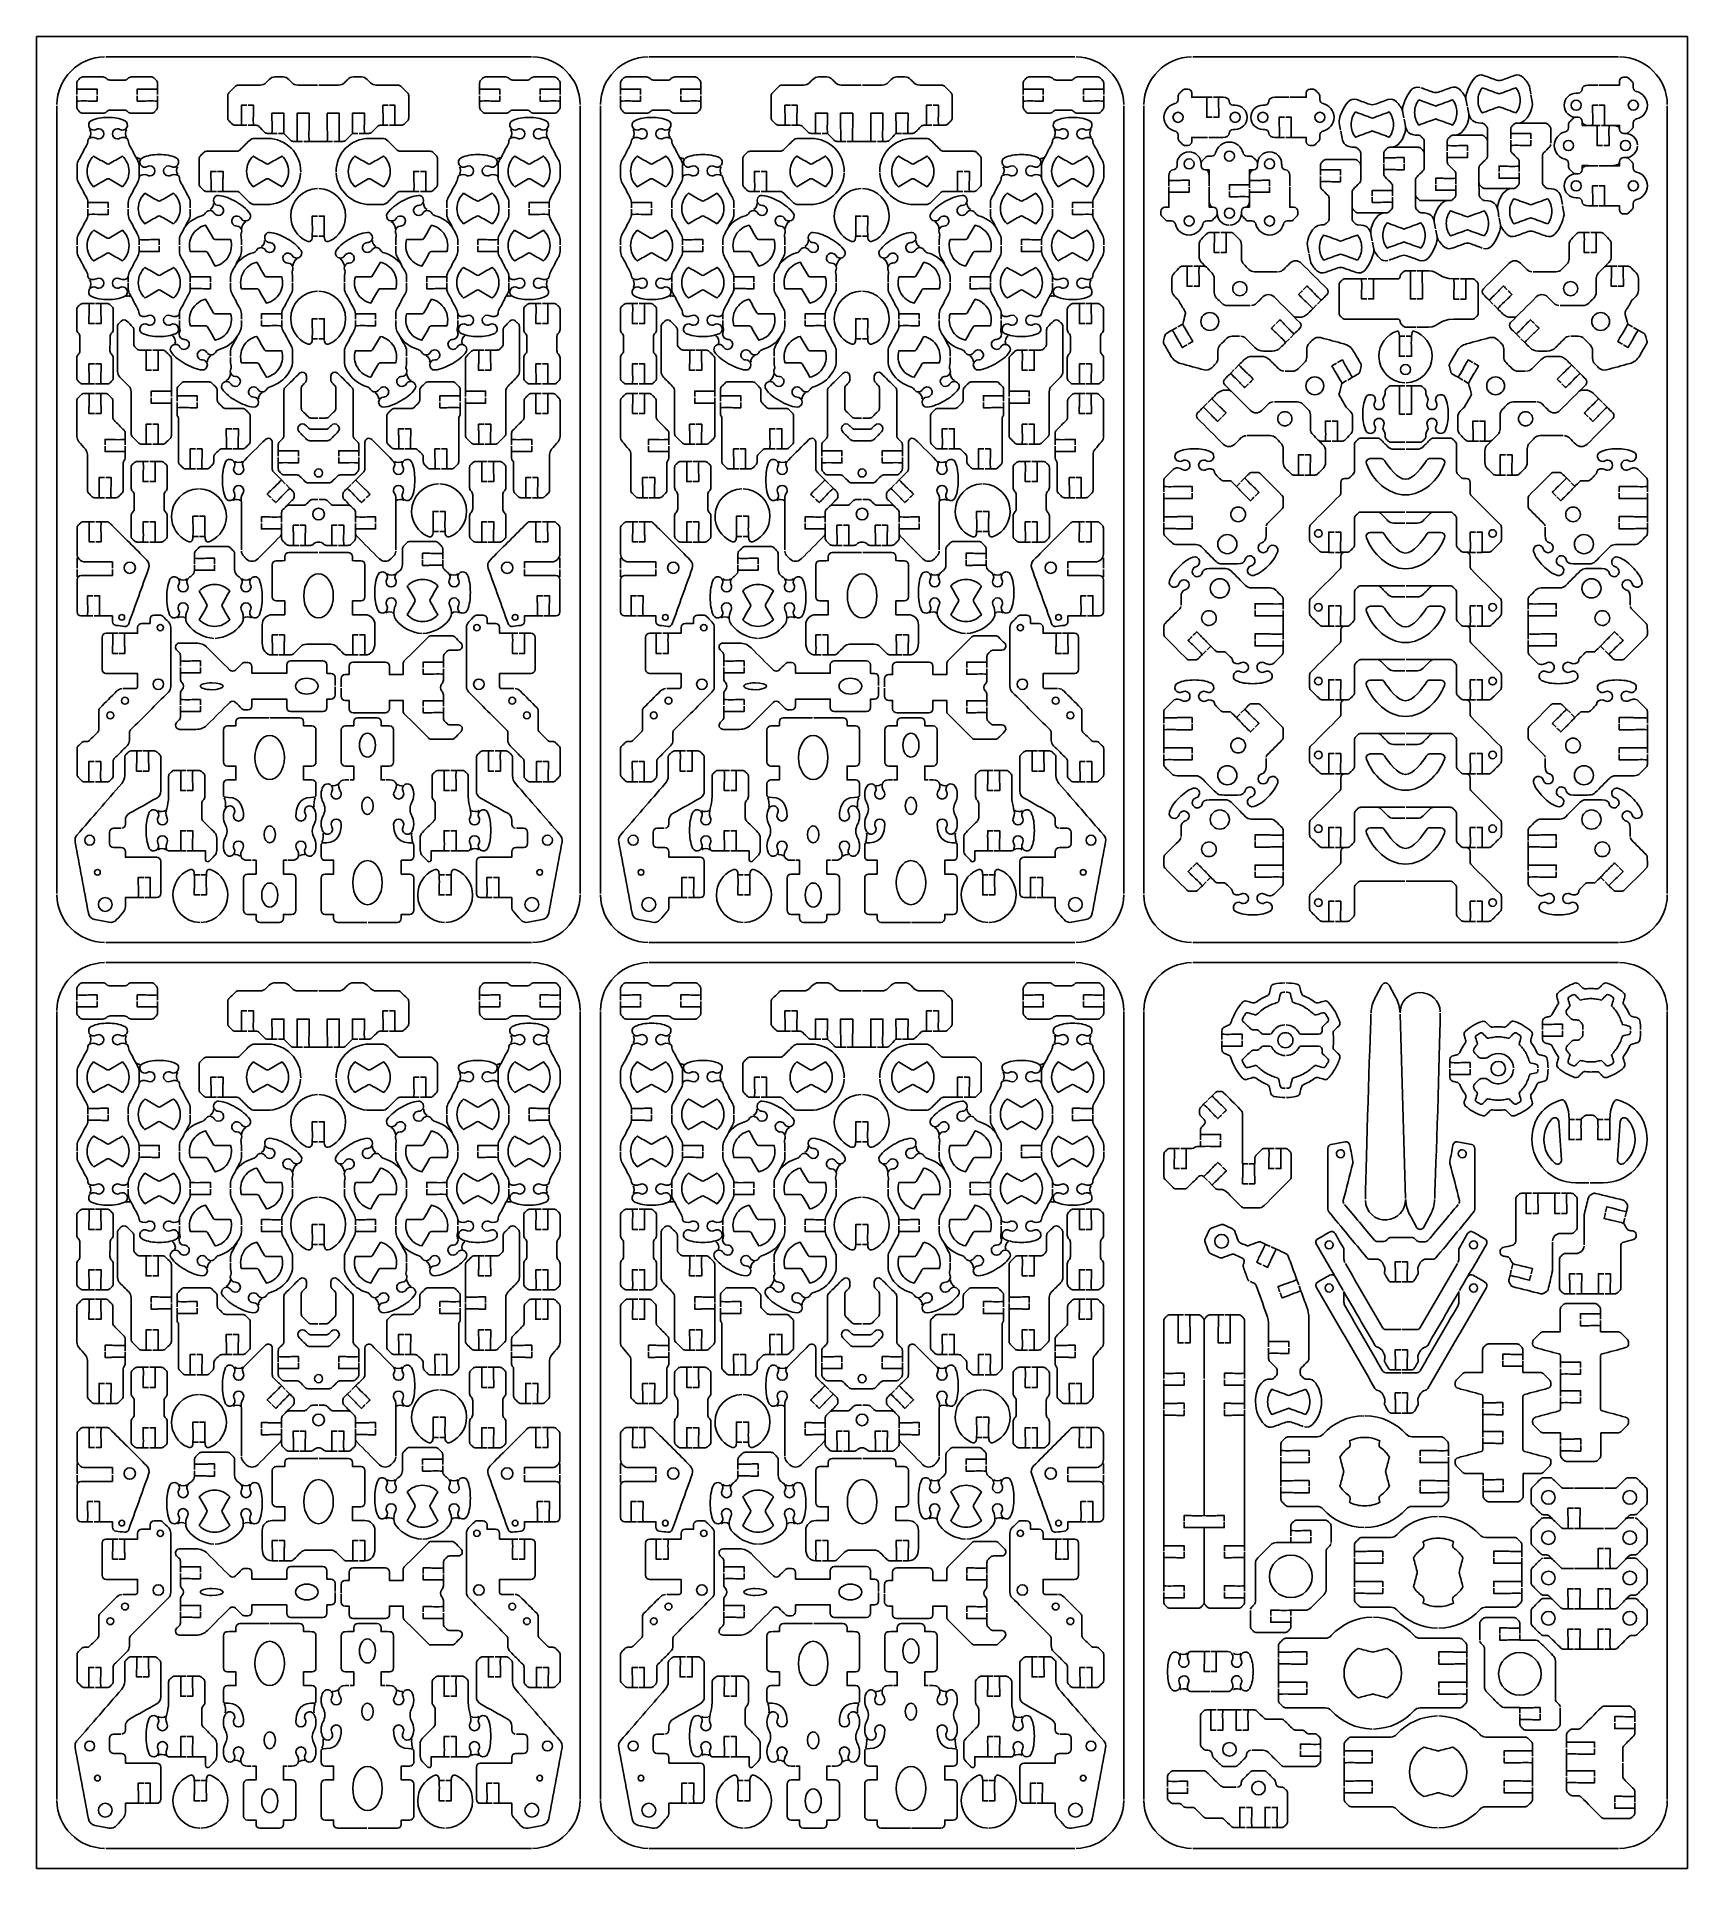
# Model space of a CAD drawing. Extents: x 0 to 410, y 0 to 455.
import ezdxf

# ---------------------------------------------------------------- set-up
doc = ezdxf.new("R2010")
doc.units = 0
doc.header["$MEASUREMENT"] = 0
doc.layers.add('DEFAULT', color=18, linetype='CONTINUOUS')

msp = doc.modelspace()

# ---------------------------------------------------------------- linework, layer by layer
at = {"layer": 'DEFAULT', "color": 18}
msp.add_lwpolyline([(410.03, 0.03), (0.03, 0.03), (0.03, 455.03), (410.03, 455.03)], close=True, dxfattribs=at)
at = {"layer": 'DEFAULT', "color": 1}
for points in [[(122.9, 450), (17.2, 450)], [(257.9, 450), (152.2, 450)], [(392.9, 450), (287.2, 450)], [(10.02, 440.65), (10.02, 442)], [(30.02, 440.65), (30.02, 442)], [(110.05, 440.65), (110.05, 442)], [(130.05, 440.65), (130.05, 442)], [(145.02, 440.65), (145.02, 442)], [(165.02, 440.65), (165.02, 442)], [(245.05, 440.65), (245.05, 442)], [(265.05, 440.65), (265.05, 442)], [(5.05, 242.15), (5.05, 437.85)], [(10.02, 439), (10.02, 440.35)], [(30.02, 439), (30.02, 440.35)], [(110.05, 439), (110.05, 440.35)], [(130.05, 439), (130.05, 440.35)], [(135.05, 242.15), (135.05, 437.85)], [(140.05, 242.15), (140.05, 437.85)], [(145.02, 439), (145.02, 440.35)], [(165.02, 439), (165.02, 440.35)], [(245.05, 439), (245.05, 440.35)], [(265.05, 439), (265.05, 440.35)], [(270.05, 242.15), (270.05, 437.85)], [(275.05, 242.15), (275.05, 437.85)], [(291.99, 439.98), (290.64, 439.98)], [(293.64, 439.98), (292.29, 439.98)], [(405.05, 242.15), (405.05, 437.85)], [(52.24, 433), (50.89, 433)], [(53.89, 433), (52.54, 433)], [(87.37, 433), (86.03, 433)], [(89.03, 433), (87.67, 433)], [(187.24, 433), (185.89, 433)], [(188.89, 433), (187.54, 433)], [(222.37, 433), (221.03, 433)], [(224.03, 433), (222.67, 433)], [(388.39, 432.97), (387.6, 432.97)], [(389.48, 432.98), (388.69, 432.98)], [(391.68, 432.98), (393.19, 432.98), (393.19, 431.97)], [(59.8, 431), (58.46, 431)], [(61.46, 431), (60.1, 431)], [(66.06, 429), (64.72, 429)], [(67.71, 429), (66.36, 429)], [(73.55, 429), (72.2, 429)], [(75.2, 429), (73.85, 429)], [(79.81, 431), (78.46, 431)], [(81.46, 431), (80.11, 431)], [(194.8, 431), (193.46, 431)], [(196.46, 431), (195.1, 431)], [(201.06, 429), (199.72, 429)], [(202.71, 429), (201.36, 429)], [(208.55, 429), (207.2, 429)], [(210.2, 429), (208.85, 429)], [(214.81, 431), (213.46, 431)], [(216.46, 431), (215.11, 431)], [(308.65, 429.98), (309.99, 429.98)], [(310.29, 429.98), (311.65, 429.98)], [(350.4, 426.62), (350.4, 427.98)], [(366.14, 429.63), (366.14, 430.98)], [(366.14, 427.98), (366.14, 429.33)], [(334.65, 423.62), (334.65, 424.97)], [(334.65, 421.97), (334.65, 423.32)], [(350.4, 424.98), (350.4, 426.33)], [(281.26, 418), (281.26, 419.35)], [(290.27, 421.93), (291.27, 421.93), (291.27, 420.43)], [(318.9, 420.61), (318.9, 421.96)], [(318.9, 418.96), (318.9, 420.31)], [(383.9, 421.98), (383.9, 422.98), (385.4, 422.98)], [(44.67, 416.55), (43.32, 416.55)], [(46.32, 416.55), (44.97, 416.55)], [(95.06, 416.55), (93.71, 416.55)], [(96.71, 416.55), (95.36, 416.55)], [(179.67, 416.55), (178.32, 416.55)], [(181.32, 416.55), (179.97, 416.55)], [(230.06, 416.55), (228.71, 416.55)], [(231.71, 416.55), (230.36, 416.55)], [(281.26, 416.35), (281.26, 417.7)], [(301.27, 414.15), (301.27, 412.65), (300.26, 412.65)], [(301.27, 417.44), (301.27, 418.24)], [(301.27, 416.35), (301.27, 417.14)], [(12.76, 412.48), (12.76, 413.83)], [(12.76, 410.83), (12.76, 412.18)], [(127.34, 412.48), (127.34, 413.83)], [(127.34, 410.83), (127.34, 412.18)], [(147.76, 412.48), (147.76, 413.83)], [(147.76, 410.83), (147.76, 412.18)], [(262.34, 412.48), (262.34, 413.83)], [(262.34, 410.83), (262.34, 412.18)], [(387.84, 412.97), (386.49, 412.97)], [(389.48, 412.97), (388.14, 412.97)], [(69.81, 405.47), (68.46, 405.47)], [(71.46, 405.47), (70.11, 405.47)], [(204.81, 405.47), (203.46, 405.47)], [(206.46, 405.47), (205.11, 405.47)], [(293.86, 406.41), (292.51, 406.41)], [(295.5, 406.41), (294.16, 406.41)], [(385.74, 406.41), (384.39, 406.41)], [(387.39, 406.41), (386.04, 406.41)], [(287.12, 398.03), (285.77, 398.03)], [(288.77, 398.03), (287.42, 398.03)], [(341.22, 396.86), (341.22, 396.86), (342.57, 396.86)], [(344.22, 396.86), (342.87, 396.86)], [(392.48, 398.03), (391.13, 398.03)], [(394.13, 398.03), (392.78, 398.03)], [(22.77, 394.06), (22.77, 395.41)], [(117.34, 394.06), (117.34, 395.41)], [(157.77, 394.06), (157.77, 395.41)], [(252.34, 394.06), (252.34, 395.41)], [(329.09, 394.86), (329.09, 394.86), (330.44, 394.86)], [(332.09, 394.86), (330.74, 394.86)], [(353.38, 394.84), (352.03, 394.84)], [(355.03, 394.84), (353.68, 394.84)], [(14.37, 388.75), (13.02, 388.75)], [(16.02, 388.75), (14.67, 388.75)], [(125.36, 388.75), (124.01, 388.75)], [(127.02, 388.75), (125.66, 388.75)], [(149.37, 388.75), (148.02, 388.75)], [(151.02, 388.75), (149.67, 388.75)], [(260.36, 388.75), (259.01, 388.75)], [(262.02, 388.75), (260.66, 388.75)], [(317.94, 388.38), (316.99, 387.43)], [(319.11, 389.55), (318.16, 388.59)], [(361.74, 388.59), (360.79, 389.55)], [(362.91, 387.43), (361.96, 388.38)], [(35.49, 384.84), (35.49, 386.19)], [(60.91, 384.84), (60.91, 386.19)], [(60.91, 383.19), (60.91, 384.54)], [(79.19, 384.84), (79.19, 386.19)], [(79.19, 383.19), (79.19, 384.54)], [(104.62, 384.84), (104.62, 386.19)], [(170.49, 384.84), (170.49, 386.19)], [(195.91, 384.84), (195.91, 386.19)], [(195.91, 383.19), (195.91, 384.54)], [(214.19, 384.84), (214.19, 386.19)], [(214.19, 383.19), (214.19, 384.54)], [(239.62, 384.84), (239.62, 386.19)], [(282.08, 382.13), (282.09, 382.13), (283.25, 382.81)], [(284.68, 383.63), (283.51, 382.95)], [(396.38, 382.95), (395.22, 383.63)], [(397.82, 382.13), (397.81, 382.13), (396.65, 382.81)], [(69.81, 379.96), (68.46, 379.96)], [(71.46, 379.96), (70.11, 379.96)], [(204.81, 379.96), (203.46, 379.96)], [(206.46, 379.96), (205.11, 379.96)], [(311.21, 379.99), (310.25, 379.04)], [(312.37, 381.16), (311.42, 380.21)], [(339.86, 380.62), (338.51, 380.62)], [(341.51, 380.62), (340.16, 380.62)], [(368.48, 380.21), (367.53, 381.16)], [(369.65, 379.04), (368.69, 379.99)], [(28.57, 377.17), (27.22, 377.17), (27.22, 377.17)], [(30.22, 377.17), (28.87, 377.17)], [(111.17, 377.17), (109.81, 377.17)], [(112.81, 377.17), (111.47, 377.17)], [(163.57, 377.17), (162.22, 377.17), (162.22, 377.17)], [(165.22, 377.17), (163.87, 377.17)], [(246.17, 377.17), (244.81, 377.17)], [(247.81, 377.17), (246.47, 377.17)], [(298.66, 373.49), (297.71, 372.53)], [(382.2, 372.53), (381.24, 373.49)], [(14.37, 368.74), (13.02, 368.74)], [(16.02, 368.74), (14.67, 368.74)], [(125.36, 368.74), (124.01, 368.74)], [(127.02, 368.74), (125.66, 368.74)], [(149.37, 368.74), (148.02, 368.74)], [(151.02, 368.74), (149.67, 368.74)], [(260.36, 368.74), (259.01, 368.74)], [(262.02, 368.74), (260.66, 368.74)], [(297.49, 372.32), (296.54, 371.37), (296.54, 371.37)], [(325.39, 369.58), (324.23, 368.9)], [(326.82, 370.4), (325.66, 369.73)], [(354.24, 369.73), (353.07, 370.4)], [(355.67, 368.9), (354.5, 369.58)], [(383.36, 371.37), (382.41, 372.32)], [(14.38, 366.42), (13.03, 366.42)], [(16.03, 366.42), (14.68, 366.42)], [(33.49, 365.62), (33.49, 366.97)], [(33.49, 363.97), (33.49, 365.32)], [(34.89, 364.48), (34.89, 365.83)], [(34.89, 362.83), (34.89, 364.18)], [(105.18, 364.48), (105.18, 365.83)], [(105.18, 362.83), (105.18, 364.18)], [(106.54, 365.62), (106.54, 366.97)], [(106.54, 363.97), (106.54, 365.32)], [(125.35, 366.42), (124, 366.42)], [(127, 366.42), (125.65, 366.42)], [(149.38, 366.42), (148.03, 366.42)], [(151.03, 366.42), (149.68, 366.42)], [(168.49, 365.62), (168.49, 366.97)], [(168.49, 363.97), (168.49, 365.32)], [(169.89, 364.48), (169.89, 365.83)], [(169.89, 362.83), (169.89, 364.18)], [(240.18, 364.48), (240.18, 365.83)], [(240.18, 362.83), (240.18, 364.18)], [(241.54, 365.62), (241.54, 366.97)], [(241.54, 363.97), (241.54, 365.32)], [(260.35, 366.42), (259, 366.42)], [(262, 366.42), (260.65, 366.42)], [(291.92, 365.1), (290.96, 364.15)], [(339.87, 368.28), (338.51, 368.28)], [(341.52, 368.28), (340.17, 368.28)], [(388.93, 364.15), (387.98, 365.1)], [(290.75, 363.94), (289.8, 362.98)], [(390.1, 362.98), (389.15, 363.94)], [(22.03, 353.61), (22.03, 354.96)], [(118.01, 353.61), (118.01, 354.96)], [(157.03, 353.61), (157.03, 354.96)], [(253.01, 353.61), (253.01, 354.96)], [(22.03, 351.96), (22.03, 353.31)], [(28.57, 353.77), (27.22, 353.77)], [(30.22, 353.77), (28.87, 353.77)], [(48.48, 352.64), (47.13, 352.64)], [(50.13, 352.64), (48.78, 352.64)], [(60.05, 350.8), (60.05, 352.15)], [(60.05, 349.15), (60.05, 350.5)], [(80.05, 350.8), (80.05, 352.15)], [(80.05, 349.15), (80.05, 350.5)], [(91.29, 352.64), (89.94, 352.64)], [(92.94, 352.64), (91.59, 352.64)], [(111.17, 353.77), (109.81, 353.77)], [(112.81, 353.77), (111.47, 353.77)], [(118.01, 351.96), (118.01, 353.31)], [(157.03, 351.96), (157.03, 353.31)], [(163.57, 353.77), (162.22, 353.77)], [(165.22, 353.77), (163.87, 353.77)], [(183.48, 352.64), (182.13, 352.64)], [(185.13, 352.64), (183.78, 352.64)], [(195.05, 350.8), (195.05, 352.15)], [(195.05, 349.15), (195.05, 350.5)], [(215.05, 350.8), (215.05, 352.15)], [(215.05, 349.15), (215.05, 350.5)], [(226.29, 352.64), (224.94, 352.64)], [(227.94, 352.64), (226.59, 352.64)], [(246.17, 353.77), (244.81, 353.77)], [(247.81, 353.77), (246.47, 353.77)], [(253.01, 351.96), (253.01, 353.31)], [(321.49, 354.51), (320.14, 354.51)], [(323.14, 354.51), (321.79, 354.51)], [(358.11, 354.51), (356.76, 354.51)], [(359.76, 354.51), (358.41, 354.51)], [(27.83, 349.49), (26.47, 349.49)], [(29.48, 349.49), (28.13, 349.49)], [(39.48, 347.63), (38.13, 347.63)], [(41.13, 347.63), (39.78, 347.63)], [(100.29, 347.63), (98.94, 347.63)], [(101.94, 347.63), (100.59, 347.63)], [(111.91, 349.49), (110.56, 349.49)], [(113.56, 349.49), (112.21, 349.49)], [(162.83, 349.49), (161.47, 349.49)], [(164.48, 349.49), (163.13, 349.49)], [(174.48, 347.63), (173.13, 347.63)], [(176.13, 347.63), (174.78, 347.63)], [(235.29, 347.63), (233.94, 347.63)], [(236.94, 347.63), (235.59, 347.63)], [(246.91, 349.49), (245.56, 349.49)], [(248.56, 349.49), (247.21, 349.49)], [(314.75, 346.12), (313.4, 346.12)], [(316.4, 346.12), (315.05, 346.12)], [(364.85, 346.12), (363.49, 346.12)], [(366.5, 346.12), (365.15, 346.12)], [(61.77, 343.98), (60.82, 344.93)], [(62.94, 342.81), (61.98, 343.76)], [(78.12, 343.76), (77.16, 342.81)], [(79.29, 344.93), (78.33, 343.98)], [(196.77, 343.98), (195.82, 344.93)], [(197.94, 342.81), (196.98, 343.76)], [(213.12, 343.76), (212.16, 342.81)], [(214.29, 344.93), (213.33, 343.98)], [(280.01, 343.27), (280.01, 341.93)], [(280.01, 341.62), (280.01, 340.27)], [(297.97, 343.28), (298.01, 343.31), (298.93, 344.23)], [(299.14, 344.44), (300.09, 345.4)], [(380.01, 345.4), (380.96, 344.44)], [(381.18, 344.23), (382.1, 343.31), (382.13, 343.28)], [(400.09, 341.93), (400.09, 343.27)], [(400.09, 340.27), (400.09, 341.62)], [(16.88, 340.5), (15.53, 340.5)], [(18.53, 340.5), (17.18, 340.5)], [(122.85, 340.5), (121.51, 340.5)], [(124.5, 340.5), (123.15, 340.5)], [(151.88, 340.5), (150.53, 340.5)], [(153.53, 340.5), (152.18, 340.5)], [(257.85, 340.5), (256.51, 340.5)], [(259.5, 340.5), (258.15, 340.5)], [(333.1, 336.94), (339.87, 336.94)], [(340.17, 336.94), (346.93, 336.94)], [(14.4, 334.54), (13.05, 334.54)], [(16.05, 334.54), (14.7, 334.54)], [(60.87, 334.39), (60.87, 335.74)], [(60.87, 332.74), (60.87, 334.09)], [(79.23, 334.39), (79.23, 335.74)], [(79.23, 332.74), (79.23, 334.09)], [(125.33, 334.54), (123.98, 334.54)], [(126.98, 334.54), (125.63, 334.54)], [(149.4, 334.54), (148.05, 334.54)], [(151.05, 334.54), (149.7, 334.54)], [(195.87, 334.39), (195.87, 335.74)], [(195.87, 332.74), (195.87, 334.09)], [(214.23, 334.39), (214.23, 335.74)], [(214.23, 332.74), (214.23, 334.09)], [(260.33, 334.54), (258.98, 334.54)], [(261.98, 334.54), (260.63, 334.54)], [(280.01, 334.45), (280.01, 335.79), (280.01, 335.8)], [(280.01, 334.15), (280.01, 332.8)], [(400.09, 335.8), (400.09, 335.79), (400.09, 334.45)], [(400.09, 332.8), (400.09, 334.15)], [(27.83, 329.49), (26.47, 329.49)], [(29.48, 329.49), (28.13, 329.49)], [(40.19, 330.89), (38.84, 330.89)], [(41.84, 330.89), (40.49, 330.89)], [(65.13, 328.65), (63.78, 328.65)], [(66.78, 328.65), (65.43, 328.65)], [(74.67, 328.65), (73.32, 328.65)], [(76.32, 328.65), (74.97, 328.65)], [(99.84, 332.09), (98.49, 332.09)], [(101.49, 332.09), (100.14, 332.09)], [(111.91, 329.49), (110.56, 329.49)], [(113.56, 329.49), (112.21, 329.49)], [(162.83, 329.49), (161.47, 329.49)], [(164.48, 329.49), (163.13, 329.49)], [(175.19, 330.89), (173.84, 330.89)], [(176.84, 330.89), (175.49, 330.89)], [(200.13, 328.65), (198.78, 328.65)], [(201.78, 328.65), (200.43, 328.65)], [(209.67, 328.65), (208.32, 328.65)], [(211.32, 328.65), (209.97, 328.65)], [(234.84, 332.09), (233.49, 332.09)], [(236.49, 332.09), (235.14, 332.09)], [(246.91, 329.49), (245.56, 329.49)], [(248.56, 329.49), (247.21, 329.49)], [(10.06, 323), (10.05, 325.56)], [(39.21, 324.11), (39.21, 325.47)], [(39.21, 322.46), (39.21, 323.81)], [(100.88, 325.34), (100.88, 326.69)], [(100.88, 323.68), (100.88, 325.04)], [(129.98, 325.56), (129.98, 323)], [(145.06, 323), (145.05, 325.56)], [(174.21, 324.11), (174.21, 325.47)], [(174.21, 322.46), (174.21, 323.81)], [(235.88, 325.34), (235.88, 326.69)], [(235.88, 323.68), (235.88, 325.04)], [(264.98, 325.56), (264.98, 323)], [(322.29, 326.92), (320.95, 326.92)], [(323.94, 326.92), (322.59, 326.92)], [(357.43, 326.92), (356.08, 326.92)], [(359.08, 326.92), (357.73, 326.92)], [(10.06, 320.84), (10.06, 322.7)], [(129.98, 322.7), (129.98, 320.84)], [(145.06, 320.84), (145.06, 322.7)], [(264.98, 322.7), (264.98, 320.84)], [(333.1, 318.6), (339.87, 318.6)], [(340.17, 318.6), (346.93, 318.6)], [(309.64, 312.79), (309.64, 314.14)], [(370.46, 314.14), (370.46, 312.79)], [(14, 311.14), (12.65, 311.14)], [(15.65, 311.14), (14.3, 311.14)], [(125.73, 311.14), (124.38, 311.14)], [(127.38, 311.14), (126.03, 311.14)], [(149, 311.14), (147.65, 311.14)], [(150.65, 311.14), (149.3, 311.14)], [(260.73, 311.14), (259.38, 311.14)], [(262.38, 311.14), (261.03, 311.14)], [(309.64, 312.49), (309.64, 311.14), (309.64, 311.14)], [(370.46, 311.14), (370.46, 311.14), (370.46, 312.49)], [(20.24, 306.83), (18.89, 306.83)], [(21.89, 306.83), (20.54, 306.83)], [(119.56, 306.83), (118.21, 306.83)], [(121.21, 306.83), (119.86, 306.83)], [(155.24, 306.83), (153.89, 306.83)], [(156.89, 306.83), (155.54, 306.83)], [(254.56, 306.83), (253.21, 306.83)], [(256.21, 306.83), (254.86, 306.83)], [(309.64, 305.32), (309.64, 306.66)], [(309.64, 303.66), (309.64, 305.01)], [(322.29, 308.59), (320.95, 308.59)], [(323.94, 308.59), (322.59, 308.59)], [(357.43, 308.59), (356.08, 308.59)], [(359.08, 308.59), (357.73, 308.59)], [(370.46, 306.66), (370.46, 305.32)], [(370.46, 305.01), (370.46, 303.66)], [(59.9, 301.43), (58.55, 301.43)], [(61.55, 301.43), (60.2, 301.43)], [(79.9, 301.43), (78.55, 301.43)], [(81.55, 301.43), (80.2, 301.43)], [(194.9, 301.43), (193.55, 301.43)], [(196.55, 301.43), (195.2, 301.43)], [(214.9, 301.43), (213.55, 301.43)], [(216.55, 301.43), (215.2, 301.43)], [(290.52, 302.5), (289.56, 301.54)], [(291.68, 303.66), (291.65, 303.63), (290.73, 302.7)], [(389.37, 302.7), (388.45, 303.63), (388.42, 303.66)], [(390.54, 301.54), (389.58, 302.5)], [(35.72, 298.61), (35.72, 299.96)], [(35.72, 296.95), (35.72, 298.31)], [(101.06, 298.31), (101.06, 299.66)], [(101.06, 296.66), (101.06, 298.01)], [(170.72, 298.61), (170.72, 299.96)], [(170.72, 296.95), (170.72, 298.31)], [(236.06, 298.31), (236.06, 299.66)], [(236.06, 296.66), (236.06, 298.01)], [(333.1, 300.27), (339.87, 300.27)], [(340.17, 300.27), (346.93, 300.27)], [(35.72, 289.01), (35.72, 290.36)], [(35.72, 287.36), (35.72, 288.71)], [(101.06, 288.71), (101.06, 290.06)], [(101.06, 287.06), (101.06, 288.41)], [(170.72, 289.01), (170.72, 290.36)], [(170.72, 287.36), (170.72, 288.71)], [(236.06, 288.71), (236.06, 290.06)], [(236.06, 287.06), (236.06, 288.41)], [(297.97, 285.86), (298.01, 285.89), (298.93, 286.81)], [(299.14, 287.02), (300.09, 287.98)], [(322.29, 290.26), (320.95, 290.26)], [(323.94, 290.26), (322.59, 290.26)], [(357.43, 290.26), (356.08, 290.26)], [(359.08, 290.26), (357.73, 290.26)], [(380.01, 287.98), (380.96, 287.02)], [(381.18, 286.81), (382.1, 285.89), (382.13, 285.86)], [(280.01, 285.85), (280.01, 284.51)], [(280.01, 284.2), (280.01, 282.86)], [(400.09, 284.51), (400.09, 285.85)], [(400.09, 282.86), (400.09, 284.2)], [(26.21, 277.58), (24.86, 277.58)], [(27.86, 277.58), (26.51, 277.58)], [(112.24, 277.58), (112.25, 277.58), (113.59, 277.58)], [(115.24, 277.58), (113.89, 277.58)], [(161.21, 277.58), (159.86, 277.58)], [(162.86, 277.58), (161.51, 277.58)], [(247.24, 277.58), (247.25, 277.58), (248.59, 277.58)], [(250.24, 277.58), (248.89, 277.58)], [(280.01, 277.03), (280.01, 278.38), (280.01, 278.38)], [(333.1, 281.93), (339.87, 281.93)], [(340.17, 281.93), (346.93, 281.93)], [(400.09, 278.38), (400.09, 278.38), (400.09, 277.03)], [(280.01, 276.73), (280.01, 275.38)], [(400.09, 275.38), (400.09, 276.73)], [(14.31, 269.94), (12.96, 269.94)], [(15.96, 269.94), (14.61, 269.94)], [(37.15, 272.76), (35.8, 272.76)], [(38.8, 272.76), (37.45, 272.76)], [(102.58, 272.76), (101.23, 272.76)], [(104.23, 272.76), (102.88, 272.76)], [(125.49, 269.94), (124.14, 269.94)], [(127.14, 269.94), (125.79, 269.94)], [(149.31, 269.94), (147.96, 269.94)], [(150.96, 269.94), (149.61, 269.94)], [(172.15, 272.76), (170.8, 272.76)], [(173.8, 272.76), (172.45, 272.76)], [(237.58, 272.76), (236.23, 272.76)], [(239.23, 272.76), (237.88, 272.76)], [(260.49, 269.94), (259.14, 269.94)], [(262.14, 269.94), (260.79, 269.94)], [(322.29, 271.92), (320.95, 271.92)], [(323.94, 271.92), (322.59, 271.92)], [(357.43, 271.92), (356.08, 271.92)], [(359.08, 271.92), (357.73, 271.92)], [(333.1, 263.59), (339.87, 263.59)], [(340.17, 263.59), (346.93, 263.59)], [(309.64, 255.37), (309.64, 256.72)], [(309.64, 255.07), (309.64, 253.72), (309.64, 253.72)], [(370.46, 256.72), (370.46, 255.37)], [(370.46, 253.72), (370.46, 253.72), (370.46, 255.07)], [(37.15, 252.75), (35.8, 252.75)], [(38.8, 252.75), (37.45, 252.75)], [(101.23, 252.75), (101.24, 252.75), (102.58, 252.75)], [(104.23, 252.75), (102.88, 252.75)], [(172.15, 252.75), (170.8, 252.75)], [(173.8, 252.75), (172.45, 252.75)], [(236.23, 252.75), (236.24, 252.75), (237.58, 252.75)], [(239.23, 252.75), (237.88, 252.75)], [(322.29, 253.59), (320.95, 253.59)], [(323.94, 253.59), (322.59, 253.59)], [(357.43, 253.59), (356.08, 253.59)], [(359.08, 253.59), (357.73, 253.59)], [(40.54, 246.82), (39.19, 246.82)], [(42.19, 246.82), (40.84, 246.82)], [(101.34, 246.82), (99.99, 246.82)], [(103, 246.82), (101.64, 246.82)], [(175.54, 246.82), (174.19, 246.82)], [(177.19, 246.82), (175.84, 246.82)], [(236.34, 246.82), (234.99, 246.82)], [(238, 246.82), (236.64, 246.82)], [(291.68, 246.24), (291.65, 246.21), (290.73, 245.29)], [(309.64, 247.9), (309.64, 249.24)], [(309.64, 246.25), (309.64, 247.59)], [(370.46, 249.24), (370.46, 247.9)], [(370.46, 247.59), (370.46, 246.25)], [(389.37, 245.29), (388.45, 246.21), (388.42, 246.24)], [(26.61, 241.18), (25.26, 241.18)], [(28.26, 241.18), (26.91, 241.18)], [(113.19, 241.18), (111.84, 241.18)], [(114.85, 241.18), (113.49, 241.18)], [(161.61, 241.18), (160.26, 241.18)], [(163.26, 241.18), (161.91, 241.18)], [(248.19, 241.18), (246.84, 241.18)], [(249.85, 241.18), (248.49, 241.18)], [(290.52, 245.08), (289.56, 244.12)], [(390.54, 244.12), (389.58, 245.08)], [(322.29, 235.25), (320.95, 235.25)], [(323.94, 235.25), (322.59, 235.25)], [(357.43, 235.25), (356.08, 235.25)], [(359.08, 235.25), (357.73, 235.25)], [(122.9, 230), (17.2, 230)], [(257.9, 230), (152.2, 230)], [(392.9, 230), (287.2, 230)], [(122.9, 225), (17.2, 225)], [(257.9, 225), (152.2, 225)], [(392.9, 225), (287.2, 225)], [(10.02, 215.65), (10.02, 217)], [(10.02, 214), (10.02, 215.35)], [(30.02, 215.65), (30.02, 217)], [(30.02, 214), (30.02, 215.35)], [(110.05, 215.65), (110.05, 217)], [(110.05, 214), (110.05, 215.35)], [(130.05, 215.65), (130.05, 217)], [(130.05, 214), (130.05, 215.35)], [(145.02, 215.65), (145.02, 217)], [(145.02, 214), (145.02, 215.35)], [(165.02, 215.65), (165.02, 217)], [(165.02, 214), (165.02, 215.35)], [(245.05, 215.65), (245.05, 217)], [(245.05, 214), (245.05, 215.35)], [(265.05, 215.65), (265.05, 217)], [(265.05, 214), (265.05, 215.35)], [(5.05, 17.15), (5.05, 212.85)], [(135.05, 17.15), (135.05, 212.85)], [(140.05, 17.15), (140.05, 212.85)], [(270.05, 17.15), (270.05, 212.85)], [(275.05, 17.15), (275.05, 212.85)], [(340.05, 166.45), (338.67, 212.24)], [(374.05, 208.36), (374.05, 209.71)], [(405.05, 17.15), (405.05, 212.85)], [(52.24, 208), (50.89, 208)], [(53.89, 208), (52.54, 208)], [(59.8, 206), (58.46, 206)], [(61.46, 206), (60.1, 206)], [(79.81, 206), (78.46, 206)], [(81.46, 206), (80.11, 206)], [(87.37, 208), (86.03, 208)], [(89.03, 208), (87.67, 208)], [(187.24, 208), (185.89, 208)], [(188.89, 208), (187.54, 208)], [(194.8, 206), (193.46, 206)], [(196.46, 206), (195.1, 206)], [(214.81, 206), (213.46, 206)], [(216.46, 206), (215.11, 206)], [(222.37, 208), (221.03, 208)], [(224.03, 208), (222.67, 208)], [(294.43, 205.89), (294.43, 207.24)], [(294.43, 204.24), (294.43, 205.59)], [(374.05, 206.71), (374.05, 208.06)], [(66.06, 204), (64.72, 204)], [(67.71, 204), (66.36, 204)], [(73.55, 204), (72.2, 204)], [(75.2, 204), (73.85, 204)], [(201.06, 204), (199.72, 204)], [(202.71, 204), (201.36, 204)], [(208.55, 204), (207.2, 204)], [(210.2, 204), (208.85, 204)], [(351.06, 198.85), (351.06, 200.2)], [(351.06, 197.2), (351.06, 198.55)], [(44.67, 191.55), (43.32, 191.55)], [(46.32, 191.55), (44.97, 191.55)], [(95.06, 191.55), (93.71, 191.55)], [(96.71, 191.55), (95.36, 191.55)], [(179.67, 191.55), (178.32, 191.55)], [(181.32, 191.55), (179.97, 191.55)], [(230.06, 191.55), (228.71, 191.55)], [(231.71, 191.55), (230.36, 191.55)], [(292, 191.93), (291.04, 190.97)], [(12.76, 187.48), (12.76, 188.83)], [(12.76, 185.83), (12.76, 187.18)], [(127.34, 187.48), (127.34, 188.83)], [(127.34, 185.83), (127.34, 187.18)], [(147.76, 187.48), (147.76, 188.83)], [(147.76, 185.83), (147.76, 187.18)], [(262.34, 187.48), (262.34, 188.83)], [(262.34, 185.83), (262.34, 187.18)], [(290.83, 190.76), (289.88, 189.81), (289.88, 189.81)], [(289.07, 180.99), (289.07, 182.34)], [(380.65, 186.06), (382.01, 186.06)], [(382.31, 186.06), (383.66, 186.06)], [(387.78, 186.06), (389.13, 186.06)], [(389.43, 186.06), (390.78, 186.06)], [(69.81, 180.47), (68.46, 180.47)], [(71.46, 180.47), (70.11, 180.47)], [(204.81, 180.47), (203.46, 180.47)], [(206.46, 180.47), (205.11, 180.47)], [(283.92, 178.84), (282.57, 178.84)], [(285.57, 178.84), (284.22, 178.84)], [(289.07, 179.34), (289.07, 180.68)], [(307.42, 178.84), (306.07, 178.84)], [(309.07, 178.84), (307.72, 178.84)], [(300.92, 175.07), (299.57, 175.07)], [(302.57, 175.07), (301.22, 175.07)], [(22.77, 169.06), (22.77, 170.41)], [(117.34, 169.06), (117.34, 170.41)], [(157.77, 169.06), (157.77, 170.41)], [(252.34, 169.06), (252.34, 170.41)], [(290.83, 170.91), (289.88, 171.86)], [(292, 169.74), (291.05, 170.69)], [(371.31, 167.73), (369.96, 167.73)], [(372.96, 167.73), (371.61, 167.73)], [(378.43, 167.72), (377.08, 167.72)], [(380.08, 167.72), (378.73, 167.72)], [(14.37, 163.75), (13.02, 163.75)], [(16.02, 163.75), (14.67, 163.75)], [(35.49, 159.84), (35.49, 161.19)], [(60.91, 159.84), (60.91, 161.19)], [(60.91, 158.19), (60.91, 159.54)], [(79.19, 159.84), (79.19, 161.19)], [(79.19, 158.19), (79.19, 159.54)], [(104.62, 159.84), (104.62, 161.19)], [(125.36, 163.75), (124.01, 163.75)], [(127.02, 163.75), (125.66, 163.75)], [(149.37, 163.75), (148.02, 163.75)], [(151.02, 163.75), (149.67, 163.75)], [(170.49, 159.84), (170.49, 161.19)], [(195.91, 159.84), (195.91, 161.19)], [(195.91, 158.19), (195.91, 159.54)], [(214.19, 159.84), (214.19, 161.19)], [(214.19, 158.19), (214.19, 159.54)], [(239.62, 159.84), (239.62, 161.19)], [(260.36, 163.75), (259.01, 163.75)], [(262.02, 163.75), (260.66, 163.75)], [(394.18, 160.26), (394.18, 160.26), (394.5, 161.56)], [(394.57, 161.86), (394.9, 163.17)], [(69.81, 154.96), (68.46, 154.96)], [(71.46, 154.96), (70.11, 154.96)], [(204.81, 154.96), (203.46, 154.96)], [(206.46, 154.96), (205.11, 154.96)], [(306.4, 154.53), (305.18, 155.1)], [(28.57, 152.17), (27.22, 152.17), (27.22, 152.17)], [(30.22, 152.17), (28.87, 152.17)], [(111.17, 152.17), (109.81, 152.17)], [(112.81, 152.17), (111.47, 152.17)], [(163.57, 152.17), (162.22, 152.17), (162.22, 152.17)], [(165.22, 152.17), (163.87, 152.17)], [(246.17, 152.17), (244.81, 152.17)], [(247.81, 152.17), (246.47, 152.17)], [(307.9, 153.84), (306.68, 154.41)], [(366.7, 150.21), (366.7, 150.21), (366.37, 148.9)], [(313.49, 144.98), (313.03, 146.25)], [(338.84, 145.69), (337.49, 145.69)], [(340.49, 145.69), (339.14, 145.69)], [(366.3, 148.61), (365.98, 147.3)], [(14.37, 143.74), (13.02, 143.74)], [(14.38, 141.42), (13.03, 141.42)], [(16.02, 143.74), (14.67, 143.74)], [(16.03, 141.42), (14.68, 141.42)], [(33.49, 140.62), (33.49, 141.97)], [(106.54, 140.62), (106.54, 141.97)], [(125.35, 141.42), (124, 141.42)], [(125.36, 143.74), (124.01, 143.74)], [(127, 141.42), (125.65, 141.42)], [(127.02, 143.74), (125.66, 143.74)], [(149.37, 143.74), (148.02, 143.74)], [(149.38, 141.42), (148.03, 141.42)], [(151.02, 143.74), (149.67, 143.74)], [(151.03, 141.42), (149.68, 141.42)], [(168.49, 140.62), (168.49, 141.97)], [(241.54, 140.62), (241.54, 141.97)], [(260.35, 141.42), (259, 141.42)], [(260.36, 143.74), (259.01, 143.74)], [(262, 141.42), (260.65, 141.42)], [(262.02, 143.74), (260.66, 143.74)], [(314.05, 143.43), (313.59, 144.7)], [(380.79, 142.74), (382.15, 142.74)], [(382.45, 142.74), (383.79, 142.74)], [(387.92, 142.74), (389.27, 142.74)], [(389.57, 142.74), (390.92, 142.74)], [(33.49, 138.97), (33.49, 140.32)], [(34.89, 139.48), (34.89, 140.83)], [(34.89, 137.83), (34.89, 139.18)], [(105.18, 139.48), (105.18, 140.83)], [(105.18, 137.83), (105.18, 139.18)], [(106.54, 138.97), (106.54, 140.32)], [(168.49, 138.97), (168.49, 140.32)], [(169.89, 139.48), (169.89, 140.83)], [(169.89, 137.83), (169.89, 139.18)], [(240.18, 139.48), (240.18, 140.83)], [(240.18, 137.83), (240.18, 139.18)], [(241.54, 138.97), (241.54, 140.32)], [(284.87, 137.55), (283.52, 137.55)], [(286.51, 137.55), (285.17, 137.55)], [(294.87, 137.55), (293.51, 137.55)], [(296.52, 137.55), (295.17, 137.55)], [(388.46, 136.45), (388.46, 137.8)], [(388.46, 136.15), (388.46, 134.8), (388.46, 134.8)], [(22.03, 128.61), (22.03, 129.96)], [(22.03, 126.96), (22.03, 128.31)], [(28.57, 128.77), (27.22, 128.77)], [(30.22, 128.77), (28.87, 128.77)], [(48.48, 127.64), (47.13, 127.64)], [(50.13, 127.64), (48.78, 127.64)], [(91.29, 127.64), (89.94, 127.64)], [(92.94, 127.64), (91.59, 127.64)], [(111.17, 128.77), (109.81, 128.77)], [(112.81, 128.77), (111.47, 128.77)], [(118.01, 128.61), (118.01, 129.96)], [(118.01, 126.96), (118.01, 128.31)], [(157.03, 128.61), (157.03, 129.96)], [(157.03, 126.96), (157.03, 128.31)], [(163.57, 128.77), (162.22, 128.77)], [(165.22, 128.77), (163.87, 128.77)], [(183.48, 127.64), (182.13, 127.64)], [(185.13, 127.64), (183.78, 127.64)], [(226.29, 127.64), (224.94, 127.64)], [(227.94, 127.64), (226.59, 127.64)], [(246.17, 128.77), (244.81, 128.77)], [(247.81, 128.77), (246.47, 128.77)], [(253.01, 128.61), (253.01, 129.96)], [(253.01, 126.96), (253.01, 128.31)], [(306, 129.58), (306, 130.92)], [(306, 127.93), (306, 129.28)], [(369.18, 126.37), (369.18, 127.73)], [(27.83, 124.49), (26.47, 124.49)], [(29.48, 124.49), (28.13, 124.49)], [(60.05, 125.8), (60.05, 127.15)], [(60.05, 124.15), (60.05, 125.5)], [(80.05, 125.8), (80.05, 127.15)], [(80.05, 124.15), (80.05, 125.5)], [(111.91, 124.49), (110.56, 124.49)], [(113.56, 124.49), (112.21, 124.49)], [(162.83, 124.49), (161.47, 124.49)], [(164.48, 124.49), (163.13, 124.49)], [(195.05, 125.8), (195.05, 127.15)], [(195.05, 124.15), (195.05, 125.5)], [(215.05, 125.8), (215.05, 127.15)], [(215.05, 124.15), (215.05, 125.5)], [(246.91, 124.49), (245.56, 124.49)], [(248.56, 124.49), (247.21, 124.49)], [(280.01, 121.67), (280.01, 123.02)], [(300.02, 121.67), (300.02, 123.02)], [(338.84, 123.84), (337.49, 123.84)], [(340.49, 123.84), (339.14, 123.84)], [(369.18, 126.07), (369.18, 124.73), (369.18, 124.72)], [(378.51, 124.43), (378.51, 125.78)], [(378.51, 122.78), (378.51, 124.13)], [(39.48, 122.63), (38.13, 122.63)], [(41.13, 122.63), (39.78, 122.63)], [(61.77, 118.98), (60.82, 119.93)], [(62.94, 117.81), (61.98, 118.76)], [(78.12, 118.76), (77.16, 117.81)], [(79.29, 119.93), (78.33, 118.98)], [(100.29, 122.63), (98.94, 122.63)], [(101.94, 122.63), (100.59, 122.63)], [(174.48, 122.63), (173.13, 122.63)], [(176.13, 122.63), (174.78, 122.63)], [(196.77, 118.98), (195.82, 119.93)], [(197.94, 117.81), (196.98, 118.76)], [(213.12, 118.76), (212.16, 117.81)], [(214.29, 119.93), (213.33, 118.98)], [(235.29, 122.63), (233.94, 122.63)], [(236.94, 122.63), (235.59, 122.63)], [(280.01, 120.02), (280.01, 121.37)], [(300.02, 120.02), (300.02, 121.37)], [(378.51, 117.31), (378.51, 118.66)], [(16.88, 115.5), (15.53, 115.5)], [(18.53, 115.5), (17.18, 115.5)], [(122.85, 115.5), (121.51, 115.5)], [(124.5, 115.5), (123.15, 115.5)], [(151.88, 115.5), (150.53, 115.5)], [(153.53, 115.5), (152.18, 115.5)], [(257.85, 115.5), (256.51, 115.5)], [(259.5, 115.5), (258.15, 115.5)], [(280.01, 114.19), (280.01, 115.54)], [(280.01, 112.54), (280.01, 113.89)], [(300.02, 114.19), (300.02, 115.54)], [(300.02, 112.54), (300.02, 113.89)], [(359.24, 114.36), (359.24, 115.71)], [(359.24, 112.7), (359.24, 114.06)], [(378.51, 115.66), (378.51, 117.01)], [(14.4, 109.54), (13.05, 109.54)], [(16.05, 109.54), (14.7, 109.54)], [(60.87, 109.39), (60.87, 110.74)], [(79.23, 109.39), (79.23, 110.74)], [(125.33, 109.54), (123.98, 109.54)], [(126.98, 109.54), (125.63, 109.54)], [(149.4, 109.54), (148.05, 109.54)], [(151.05, 109.54), (149.7, 109.54)], [(195.87, 109.39), (195.87, 110.74)], [(214.23, 109.39), (214.23, 110.74)], [(260.33, 109.54), (258.98, 109.54)], [(261.98, 109.54), (260.63, 109.54)], [(338.84, 113.13), (337.49, 113.13)], [(340.49, 113.13), (339.14, 113.13)], [(40.19, 105.89), (38.84, 105.89)], [(41.84, 105.89), (40.49, 105.89)], [(60.87, 107.74), (60.87, 109.09)], [(79.23, 107.74), (79.23, 109.09)], [(99.84, 107.09), (98.49, 107.09)], [(101.49, 107.09), (100.14, 107.09)], [(175.19, 105.89), (173.84, 105.89)], [(176.84, 105.89), (175.49, 105.89)], [(195.87, 107.74), (195.87, 109.09)], [(214.23, 107.74), (214.23, 109.09)], [(234.84, 107.09), (233.49, 107.09)], [(236.49, 107.09), (235.14, 107.09)], [(359.24, 107.23), (359.24, 108.58)], [(359.24, 105.58), (359.24, 106.93)], [(378.55, 105.33), (378.55, 106.68)], [(378.55, 103.68), (378.55, 105.03)], [(10.06, 98), (10.05, 100.56)], [(27.83, 104.49), (26.47, 104.49)], [(29.48, 104.49), (28.13, 104.49)], [(39.21, 99.11), (39.21, 100.47)], [(65.13, 103.65), (63.78, 103.65)], [(66.78, 103.65), (65.43, 103.65)], [(74.67, 103.65), (73.32, 103.65)], [(76.32, 103.65), (74.97, 103.65)], [(100.88, 100.34), (100.88, 101.69)], [(111.91, 104.49), (110.56, 104.49)], [(113.56, 104.49), (112.21, 104.49)], [(129.98, 100.56), (129.98, 98)], [(145.06, 98), (145.05, 100.56)], [(162.83, 104.49), (161.47, 104.49)], [(164.48, 104.49), (163.13, 104.49)], [(174.21, 99.11), (174.21, 100.47)], [(200.13, 103.65), (198.78, 103.65)], [(201.78, 103.65), (200.43, 103.65)], [(209.67, 103.65), (208.32, 103.65)], [(211.32, 103.65), (209.97, 103.65)], [(235.88, 100.34), (235.88, 101.69)], [(246.91, 104.49), (245.56, 104.49)], [(248.56, 104.49), (247.21, 104.49)], [(264.98, 100.56), (264.98, 98)], [(309.08, 102.47), (309.08, 103.82)], [(309.08, 100.82), (309.08, 102.17)], [(350.66, 102.47), (350.66, 103.82)], [(350.66, 100.82), (350.66, 102.17)], [(10.06, 95.84), (10.06, 97.7)], [(39.21, 97.46), (39.21, 98.81)], [(100.88, 98.68), (100.88, 100.04)], [(129.98, 97.7), (129.98, 95.84)], [(145.06, 95.84), (145.06, 97.7)], [(174.21, 97.46), (174.21, 98.81)], [(235.88, 98.68), (235.88, 100.04)], [(264.98, 97.7), (264.98, 95.84)], [(309.08, 94.99), (309.08, 96.34)], [(350.66, 94.99), (350.66, 96.34)], [(359.28, 95.25), (359.28, 96.6)], [(309.08, 93.34), (309.08, 94.69)], [(350.66, 94.69), (350.66, 93.34), (350.66, 93.34)], [(359.28, 93.6), (359.28, 94.95)], [(389.2, 94.47), (382.02, 94.47)], [(14, 86.14), (12.65, 86.14)], [(15.65, 86.14), (14.3, 86.14)], [(125.73, 86.14), (124.38, 86.14)], [(127.38, 86.14), (126.03, 86.14)], [(149, 86.14), (147.65, 86.14)], [(150.65, 86.14), (149.3, 86.14)], [(260.73, 86.14), (259.38, 86.14)], [(262.38, 86.14), (261.03, 86.14)], [(311.53, 82.6), (311.53, 83.95)], [(311.53, 80.95), (311.53, 82.3)], [(389.2, 84.47), (382.02, 84.47)], [(20.24, 81.83), (18.89, 81.83)], [(21.89, 81.83), (20.54, 81.83)], [(119.56, 81.83), (118.21, 81.83)], [(121.21, 81.83), (119.86, 81.83)], [(155.24, 81.83), (153.89, 81.83)], [(156.89, 81.83), (155.54, 81.83)], [(254.56, 81.83), (253.21, 81.83)], [(256.21, 81.83), (254.86, 81.83)], [(280.01, 78.84), (280.01, 80.18)], [(280.01, 77.19), (280.01, 78.54)], [(300.02, 78.84), (300.02, 80.18)], [(300.02, 77.19), (300.02, 78.54)], [(327.36, 77.44), (327.36, 78.79)], [(368.94, 77.44), (368.94, 78.79)], [(35.72, 73.61), (35.72, 74.96)], [(35.72, 71.95), (35.72, 73.31)], [(59.9, 76.43), (58.55, 76.43)], [(61.55, 76.43), (60.2, 76.43)], [(79.9, 76.43), (78.55, 76.43)], [(81.55, 76.43), (80.2, 76.43)], [(101.06, 73.31), (101.06, 74.66)], [(101.06, 71.66), (101.06, 73.01)], [(170.72, 73.61), (170.72, 74.96)], [(170.72, 71.95), (170.72, 73.31)], [(194.9, 76.43), (193.55, 76.43)], [(196.55, 76.43), (195.2, 76.43)], [(214.9, 76.43), (213.55, 76.43)], [(216.55, 76.43), (215.2, 76.43)], [(236.06, 73.31), (236.06, 74.66)], [(236.06, 71.66), (236.06, 73.01)], [(327.36, 75.8), (327.36, 77.14)], [(368.94, 75.8), (368.94, 77.14)], [(389.2, 74.47), (382.02, 74.47)], [(280.01, 68.86), (280.01, 70.21)], [(280.01, 67.21), (280.01, 68.56)], [(300.02, 68.86), (300.02, 70.21)], [(300.02, 67.21), (300.02, 68.56)], [(327.36, 69.96), (327.36, 71.31)], [(327.36, 68.31), (327.36, 69.66)], [(368.94, 69.96), (368.94, 71.31)], [(368.94, 68.31), (368.94, 69.66)], [(35.72, 64.01), (35.72, 65.36)], [(35.72, 62.36), (35.72, 63.71)], [(101.06, 63.71), (101.06, 65.06)], [(170.72, 64.01), (170.72, 65.36)], [(170.72, 62.36), (170.72, 63.71)], [(236.06, 63.71), (236.06, 65.06)], [(311.53, 62.81), (311.53, 64.16)], [(389.2, 64.46), (382.02, 64.46)], [(101.06, 62.06), (101.06, 63.41)], [(236.06, 62.06), (236.06, 63.41)], [(311.53, 61.16), (311.53, 62.51)], [(368.44, 58.39), (368.44, 59.74)], [(368.44, 56.74), (368.44, 58.09)], [(26.21, 52.58), (24.86, 52.58)], [(27.86, 52.58), (26.51, 52.58)], [(112.24, 52.58), (112.25, 52.58), (113.59, 52.58)], [(115.24, 52.58), (113.89, 52.58)], [(161.21, 52.58), (159.86, 52.58)], [(162.86, 52.58), (161.51, 52.58)], [(247.24, 52.58), (247.25, 52.58), (248.59, 52.58)], [(250.24, 52.58), (248.89, 52.58)], [(291.38, 53.9), (290.03, 53.9)], [(293.03, 53.9), (291.68, 53.9)], [(308.49, 52.42), (308.49, 53.77)], [(308.49, 50.77), (308.49, 52.12)], [(355.27, 52.42), (355.27, 53.77)], [(355.27, 50.77), (355.27, 52.12)], [(381.72, 54.46), (380.37, 54.46)], [(383.37, 54.46), (382.02, 54.46)], [(389.2, 54.46), (387.85, 54.46)], [(390.85, 54.46), (389.5, 54.46)], [(37.15, 47.76), (35.8, 47.76)], [(38.8, 47.76), (37.45, 47.76)], [(102.58, 47.76), (101.23, 47.76)], [(104.23, 47.76), (102.88, 47.76)], [(172.15, 47.76), (170.8, 47.76)], [(173.8, 47.76), (172.45, 47.76)], [(237.58, 47.76), (236.23, 47.76)], [(239.23, 47.76), (237.88, 47.76)], [(308.49, 44.94), (308.49, 46.29)], [(355.27, 44.94), (355.27, 46.29)], [(14.31, 44.94), (12.96, 44.94)], [(15.96, 44.94), (14.61, 44.94)], [(125.49, 44.94), (124.14, 44.94)], [(127.14, 44.94), (125.79, 44.94)], [(149.31, 44.94), (147.96, 44.94)], [(150.96, 44.94), (149.61, 44.94)], [(260.49, 44.94), (259.14, 44.94)], [(262.14, 44.94), (260.79, 44.94)], [(308.49, 43.28), (308.49, 44.64)], [(355.27, 43.28), (355.27, 44.64)], [(293, 39.38), (291.65, 39.38)], [(294.65, 39.38), (293.3, 39.38)], [(299.3, 39.38), (297.94, 39.38)], [(300.94, 39.38), (299.6, 39.38)], [(368.44, 38.6), (368.44, 39.95)], [(368.44, 36.95), (368.44, 38.3)], [(396.99, 36.39), (396.99, 37.74)], [(396.99, 34.74), (396.99, 36.09)], [(37.15, 27.75), (35.8, 27.75)], [(38.8, 27.75), (37.45, 27.75)], [(101.23, 27.75), (101.24, 27.75), (102.58, 27.75)], [(104.23, 27.75), (102.88, 27.75)], [(172.15, 27.75), (170.8, 27.75)], [(173.8, 27.75), (172.45, 27.75)], [(236.23, 27.75), (236.24, 27.75), (237.58, 27.75)], [(239.23, 27.75), (237.88, 27.75)], [(318.91, 29.53), (318.91, 30.88)], [(318.91, 27.88), (318.91, 29.23)], [(324.76, 27.89), (324.76, 29.24)], [(324.76, 26.24), (324.76, 27.59)], [(371.54, 27.89), (371.54, 29.24)], [(371.54, 26.24), (371.54, 27.59)], [(379.99, 30.05), (379.99, 31.4)], [(379.99, 28.4), (379.99, 29.75)], [(379.99, 22.93), (379.99, 24.28)], [(40.54, 21.82), (39.19, 21.82)], [(42.19, 21.82), (40.84, 21.82)], [(101.34, 21.82), (99.99, 21.82)], [(103, 21.82), (101.64, 21.82)], [(175.54, 21.82), (174.19, 21.82)], [(177.19, 21.82), (175.84, 21.82)], [(236.34, 21.82), (234.99, 21.82)], [(238, 21.82), (236.64, 21.82)], [(280.88, 20.33), (280.88, 21.68)], [(280.88, 18.68), (280.88, 20.03)], [(324.76, 20.41), (324.76, 21.76)], [(324.76, 18.76), (324.76, 20.11)], [(371.54, 20.41), (371.54, 21.76)], [(371.54, 18.76), (371.54, 20.11)], [(379.99, 21.28), (379.99, 22.63)], [(26.61, 16.18), (25.26, 16.18)], [(28.26, 16.18), (26.91, 16.18)], [(113.19, 16.18), (111.84, 16.18)], [(114.85, 16.18), (113.49, 16.18)], [(161.61, 16.18), (160.26, 16.18)], [(163.26, 16.18), (161.91, 16.18)], [(248.19, 16.18), (246.84, 16.18)], [(249.85, 16.18), (248.49, 16.18)], [(396.99, 16.59), (396.99, 17.94)], [(396.99, 14.94), (396.99, 16.29)], [(300.2, 10.18), (298.85, 10.18)], [(301.85, 10.18), (300.5, 10.18)], [(306.5, 10.18), (305.15, 10.18)], [(308.15, 10.18), (306.8, 10.18)], [(122.9, 5), (17.2, 5)], [(257.9, 5), (152.2, 5)], [(392.9, 5), (287.2, 5)]]:
    msp.add_lwpolyline(points, dxfattribs=at)
for points in [[(5.05, 438.15), (5.13, 444.66), (10.39, 449.92), (16.9, 450)], [(123.2, 450), (129.71, 449.92), (134.97, 444.66), (135.05, 438.15)], [(140.05, 438.15), (140.13, 444.66), (145.39, 449.92), (151.9, 450)], [(258.2, 450), (264.71, 449.92), (269.97, 444.66), (270.05, 438.15)], [(275.05, 438.15), (275.13, 444.66), (280.39, 449.92), (286.9, 450)], [(393.2, 450), (399.71, 449.92), (404.97, 444.66), (405.05, 438.15)], [(336.57, 427.53), (338.79, 427.53), (340.3, 431.28), (340.01, 432.79)], [(352.32, 430.54), (354.54, 430.54), (356.05, 434.29), (355.76, 435.8)], [(383.9, 433.98), (383.9, 433.43), (384.57, 432.98), (385.4, 432.98)], [(13.18, 430.08), (13.51, 430.15), (13.57, 431.74), (13.18, 431.94)], [(22.35, 430.08), (22.01, 430.15), (21.96, 431.74), (22.35, 431.94)], [(117.75, 430.08), (118.09, 430.15), (118.15, 431.74), (117.75, 431.94)], [(126.93, 430.08), (126.59, 430.15), (126.53, 431.74), (126.93, 431.94)], [(148.18, 430.08), (148.51, 430.15), (148.57, 431.74), (148.18, 431.94)], [(157.35, 430.08), (157.01, 430.15), (156.96, 431.74), (157.35, 431.94)], [(252.75, 430.08), (253.09, 430.15), (253.15, 431.74), (252.75, 431.94)], [(261.93, 430.08), (261.59, 430.15), (261.53, 431.74), (261.93, 431.94)], [(394.66, 424.98), (396.26, 424.98), (397.57, 426.24), (397.65, 427.83)], [(25.77, 424.79), (25.57, 424.64), (25.1, 424.84), (24.94, 425.03)], [(114.33, 424.79), (114.53, 424.64), (115, 424.84), (115.16, 425.03)], [(160.77, 424.79), (160.57, 424.64), (160.1, 424.84), (159.94, 425.03)], [(249.33, 424.79), (249.53, 424.64), (250, 424.84), (250.16, 425.03)], [(391.68, 422.98), (392.51, 422.98), (393.19, 423.42), (393.19, 423.98)], [(35.07, 420.86), (34.73, 420.94), (34.67, 422.52), (35.07, 422.72)], [(105.04, 420.86), (105.37, 420.94), (105.43, 422.52), (105.04, 422.72)], [(170.07, 420.86), (169.73, 420.94), (169.67, 422.52), (170.07, 422.72)], [(240.04, 420.86), (240.37, 420.94), (240.43, 422.52), (240.04, 422.72)], [(302.27, 421.93), (301.72, 421.93), (301.27, 421.26), (301.27, 420.43)], [(291.27, 414.15), (291.27, 413.32), (291.71, 412.65), (292.27, 412.65)], [(43.09, 412.11), (43.41, 412), (44.17, 413.23), (43.93, 413.6)], [(97.02, 412.11), (96.69, 412), (95.93, 413.23), (96.17, 413.6)], [(178.09, 412.11), (178.41, 412), (179.17, 413.23), (178.93, 413.6)], [(232.02, 412.11), (231.69, 412), (230.93, 413.23), (231.17, 413.6)], [(293.27, 411.18), (293.27, 409.57), (294.53, 408.26), (296.12, 408.18)], [(51.02, 407.37), (50.82, 407.65), (51.57, 409.06), (52.01, 409.03)], [(89.08, 407.37), (89.28, 407.65), (88.53, 409.06), (88.09, 409.03)], [(186.02, 407.37), (185.82, 407.65), (186.57, 409.06), (187.01, 409.03)], [(224.08, 407.37), (224.28, 407.65), (223.53, 409.06), (223.09, 409.03)], [(55.8, 402.89), (56.12, 402.78), (56.88, 404.02), (56.64, 404.39)], [(84.31, 402.89), (83.98, 402.78), (83.22, 404.02), (83.46, 404.39)], [(190.8, 402.89), (191.12, 402.78), (191.88, 404.02), (191.64, 404.39)], [(219.31, 402.89), (218.98, 402.78), (218.22, 404.02), (218.46, 404.39)], [(63.73, 398.16), (63.53, 398.44), (64.28, 399.85), (64.72, 399.82)], [(76.37, 398.16), (76.57, 398.44), (75.82, 399.85), (75.38, 399.82)], [(198.73, 398.16), (198.53, 398.44), (199.28, 399.85), (199.72, 399.82)], [(211.37, 398.16), (211.57, 398.44), (210.82, 399.85), (210.38, 399.82)], [(13.18, 392.68), (13.51, 392.76), (13.57, 394.34), (13.18, 394.54)], [(126.93, 392.68), (126.59, 392.76), (126.53, 394.34), (126.93, 394.54)], [(148.18, 392.68), (148.51, 392.76), (148.57, 394.34), (148.18, 394.54)], [(261.93, 392.68), (261.59, 392.76), (261.53, 394.34), (261.93, 394.54)], [(22.27, 390.46), (22.47, 390.6), (23.07, 390.69), (23.24, 390.49)], [(117.83, 390.46), (117.63, 390.6), (117.03, 390.69), (116.87, 390.49)], [(157.27, 390.46), (157.47, 390.6), (158.07, 390.69), (158.24, 390.49)], [(252.83, 390.46), (252.63, 390.6), (252.03, 390.69), (251.87, 390.49)], [(33.75, 380.67), (34.16, 380.74), (34.74, 379.08), (34.39, 378.8)], [(106.35, 380.67), (105.94, 380.74), (105.36, 379.08), (105.72, 378.8)], [(168.75, 380.67), (169.16, 380.74), (169.74, 379.08), (169.39, 378.8)], [(241.35, 380.67), (240.94, 380.74), (240.36, 379.08), (240.72, 378.8)], [(43.31, 375.73), (42.99, 375.84), (42.23, 374.6), (42.47, 374.23)], [(96.79, 375.73), (97.11, 375.84), (97.87, 374.6), (97.63, 374.23)], [(178.31, 375.73), (177.99, 375.84), (177.23, 374.6), (177.47, 374.23)], [(231.79, 375.73), (232.11, 375.84), (232.87, 374.6), (232.63, 374.23)], [(48.09, 371.25), (48.29, 370.97), (47.54, 369.56), (47.1, 369.59)], [(92.01, 371.25), (91.81, 370.97), (92.57, 369.56), (93.01, 369.59)], [(183.09, 371.25), (183.29, 370.97), (182.54, 369.56), (182.1, 369.59)], [(227.01, 371.25), (226.81, 370.97), (227.57, 369.56), (228.01, 369.59)], [(56.02, 366.51), (55.7, 366.62), (54.94, 365.39), (55.18, 365.02)], [(84.08, 366.51), (84.4, 366.62), (85.16, 365.39), (84.92, 365.02)], [(191.02, 366.51), (190.7, 366.62), (189.94, 365.39), (190.18, 365.02)], [(219.08, 366.51), (219.4, 366.62), (220.16, 365.39), (219.92, 365.02)], [(51.13, 349.49), (51.06, 349.16), (49.48, 349.12), (49.29, 349.51)], [(88.97, 349.49), (89.04, 349.16), (90.62, 349.12), (90.82, 349.51)], [(186.13, 349.49), (186.06, 349.16), (184.48, 349.12), (184.29, 349.51)], [(223.97, 349.49), (224.04, 349.16), (225.62, 349.12), (225.82, 349.51)], [(50.66, 339.8), (50.59, 340.14), (49.05, 340.22), (48.85, 339.82)], [(89.44, 339.8), (89.51, 340.14), (91.05, 340.22), (91.25, 339.82)], [(185.66, 339.8), (185.59, 340.14), (184.05, 340.22), (183.85, 339.82)], [(224.44, 339.8), (224.51, 340.14), (226.05, 340.22), (226.25, 339.82)], [(37.32, 320.32), (37.25, 319.98), (35.67, 319.94), (35.47, 320.34)], [(51.09, 320.32), (51.16, 319.98), (52.74, 319.94), (52.94, 320.34)], [(89, 321.54), (88.92, 321.2), (87.35, 321.16), (87.15, 321.56)], [(102.77, 321.54), (102.84, 321.2), (104.42, 321.16), (104.62, 321.56)], [(172.32, 320.32), (172.25, 319.98), (170.67, 319.94), (170.47, 320.34)], [(186.09, 320.32), (186.16, 319.98), (187.74, 319.94), (187.94, 320.34)], [(224, 321.54), (223.92, 321.2), (222.35, 321.16), (222.15, 321.56)], [(237.77, 321.54), (237.84, 321.2), (239.42, 321.16), (239.62, 321.56)], [(36.85, 310.62), (36.77, 310.96), (35.23, 311.04), (35.04, 310.64)], [(51.57, 310.62), (51.64, 310.96), (53.18, 311.04), (53.37, 310.64)], [(88.52, 311.85), (88.45, 312.18), (86.91, 312.26), (86.72, 311.87)], [(103.24, 311.85), (103.31, 312.18), (104.85, 312.26), (105.05, 311.87)], [(171.85, 310.62), (171.77, 310.96), (170.23, 311.04), (170.04, 310.64)], [(186.57, 310.62), (186.64, 310.96), (188.18, 311.04), (188.37, 310.64)], [(223.52, 311.85), (223.45, 312.18), (221.91, 312.26), (221.72, 311.87)], [(238.24, 311.85), (238.31, 312.18), (239.85, 312.26), (240.05, 311.87)], [(73.45, 268.98), (73.63, 268.86), (74.78, 269.13), (74.82, 269.34)], [(90.92, 268.98), (90.74, 268.86), (89.6, 269.13), (89.56, 269.34)], [(208.45, 268.98), (208.63, 268.86), (209.78, 269.13), (209.82, 269.34)], [(225.92, 268.98), (225.74, 268.86), (224.6, 269.13), (224.56, 269.34)], [(46.62, 265.94), (46.81, 265.83), (47.08, 263.87), (46.89, 263.62)], [(69.21, 265.94), (69.02, 265.83), (68.75, 263.87), (68.95, 263.62)], [(181.62, 265.94), (181.81, 265.83), (182.08, 263.87), (181.89, 263.62)], [(204.21, 265.94), (204.02, 265.83), (203.75, 263.87), (203.94, 263.62)], [(32.02, 262.81), (31.95, 262.47), (30.32, 262.38), (30.12, 262.77)], [(108.01, 262.81), (108.08, 262.47), (109.72, 262.38), (109.91, 262.77)], [(167.02, 262.81), (166.95, 262.47), (165.32, 262.38), (165.12, 262.77)], [(243.01, 262.81), (243.08, 262.47), (244.72, 262.38), (244.91, 262.77)], [(70.89, 254.88), (71.08, 254.99), (71.35, 256.95), (71.16, 257.2)], [(93.48, 254.88), (93.3, 254.99), (93.03, 256.95), (93.22, 257.2)], [(205.89, 254.88), (206.08, 254.99), (206.35, 256.95), (206.16, 257.2)], [(228.48, 254.88), (228.3, 254.99), (228.03, 256.95), (228.22, 257.2)], [(32.08, 253.05), (32.01, 253.39), (30.4, 253.45), (30.21, 253.06)], [(49.18, 251.84), (49.36, 251.96), (50.51, 251.69), (50.55, 251.48)], [(66.65, 251.84), (66.47, 251.96), (65.32, 251.69), (65.28, 251.48)], [(107.95, 253.05), (108.02, 253.39), (109.63, 253.45), (109.82, 253.06)], [(167.08, 253.05), (167.01, 253.39), (165.4, 253.45), (165.21, 253.06)], [(184.18, 251.84), (184.36, 251.96), (185.51, 251.69), (185.55, 251.48)], [(201.65, 251.84), (201.47, 251.96), (200.32, 251.69), (200.28, 251.48)], [(242.95, 253.05), (243.02, 253.39), (244.63, 253.45), (244.82, 253.06)], [(5.05, 241.85), (5.13, 235.34), (10.39, 230.08), (16.9, 230)], [(123.2, 230), (129.71, 230.08), (134.97, 235.34), (135.05, 241.85)], [(140.05, 241.85), (140.13, 235.34), (145.39, 230.08), (151.9, 230)], [(258.2, 230), (264.71, 230.08), (269.97, 235.34), (270.05, 241.85)], [(275.05, 241.85), (275.13, 235.34), (280.39, 230.08), (286.9, 230)], [(393.2, 230), (399.71, 230.08), (404.97, 235.34), (405.05, 241.85)], [(5.05, 213.15), (5.13, 219.66), (10.39, 224.92), (16.9, 225)], [(123.2, 225), (129.71, 224.92), (134.97, 219.66), (135.05, 213.15)], [(140.05, 213.15), (140.13, 219.66), (145.39, 224.92), (151.9, 225)], [(258.2, 225), (264.71, 224.92), (269.97, 219.66), (270.05, 213.15)], [(275.05, 213.15), (275.13, 219.66), (280.39, 224.92), (286.9, 225)], [(393.2, 225), (399.71, 224.92), (404.97, 219.66), (405.05, 213.15)], [(330.06, 166.24), (330.22, 177.26), (331.16, 204.29), (331.44, 212.25)], [(347.28, 166.45), (347.56, 174.4), (348.49, 201.43), (348.65, 212.45)], [(13.18, 205.08), (13.51, 205.15), (13.57, 206.74), (13.18, 206.93)], [(22.35, 205.08), (22.01, 205.15), (21.96, 206.74), (22.35, 206.93)], [(117.75, 205.08), (118.09, 205.15), (118.15, 206.74), (117.75, 206.93)], [(126.93, 205.08), (126.59, 205.15), (126.53, 206.74), (126.93, 206.93)], [(148.18, 205.08), (148.51, 205.15), (148.57, 206.74), (148.18, 206.93)], [(157.35, 205.08), (157.01, 205.15), (156.96, 206.74), (157.35, 206.93)], [(252.75, 205.08), (253.09, 205.15), (253.15, 206.74), (252.75, 206.93)], [(261.93, 205.08), (261.59, 205.15), (261.53, 206.74), (261.93, 206.93)], [(25.77, 199.79), (25.57, 199.64), (25.1, 199.84), (24.94, 200.03)], [(35.07, 195.86), (34.73, 195.94), (34.67, 197.52), (35.07, 197.72)], [(105.04, 195.86), (105.37, 195.94), (105.43, 197.52), (105.04, 197.72)], [(114.33, 199.79), (114.53, 199.64), (115, 199.84), (115.16, 200.03)], [(160.77, 199.79), (160.57, 199.64), (160.1, 199.84), (159.94, 200.03)], [(170.07, 195.86), (169.73, 195.94), (169.67, 197.52), (170.07, 197.72)], [(240.04, 195.86), (240.37, 195.94), (240.43, 197.52), (240.04, 197.72)], [(249.33, 199.79), (249.53, 199.64), (250, 199.84), (250.16, 200.03)], [(43.09, 187.11), (43.41, 187), (44.17, 188.23), (43.93, 188.6)], [(97.02, 187.11), (96.69, 187), (95.93, 188.23), (96.17, 188.6)], [(178.09, 187.11), (178.41, 187), (179.17, 188.23), (178.93, 188.6)], [(232.02, 187.11), (231.69, 187), (230.93, 188.23), (231.17, 188.6)], [(51.02, 182.37), (50.82, 182.65), (51.57, 184.06), (52.01, 184.03)], [(89.08, 182.37), (89.28, 182.65), (88.53, 184.06), (88.09, 184.03)], [(186.02, 182.37), (185.82, 182.65), (186.57, 184.06), (187.01, 184.03)], [(224.08, 182.37), (224.28, 182.65), (223.53, 184.06), (223.09, 184.03)], [(55.8, 177.89), (56.12, 177.78), (56.88, 179.02), (56.64, 179.39)], [(84.31, 177.89), (83.98, 177.78), (83.22, 179.02), (83.46, 179.39)], [(190.8, 177.89), (191.12, 177.78), (191.88, 179.02), (191.64, 179.39)], [(219.31, 177.89), (218.98, 177.78), (218.22, 179.02), (218.46, 179.39)], [(63.73, 173.16), (63.53, 173.44), (64.28, 174.85), (64.72, 174.82)], [(76.37, 173.16), (76.57, 173.44), (75.82, 174.85), (75.38, 174.82)], [(198.73, 173.16), (198.53, 173.44), (199.28, 174.85), (199.72, 174.82)], [(211.37, 173.16), (211.57, 173.44), (210.82, 174.85), (210.38, 174.82)], [(13.18, 167.68), (13.51, 167.76), (13.57, 169.34), (13.18, 169.54)], [(126.93, 167.68), (126.59, 167.76), (126.53, 169.34), (126.93, 169.54)], [(148.18, 167.68), (148.51, 167.76), (148.57, 169.34), (148.18, 169.54)], [(261.93, 167.68), (261.59, 167.76), (261.53, 169.34), (261.93, 169.54)], [(22.27, 165.46), (22.47, 165.6), (23.07, 165.69), (23.24, 165.49)], [(117.83, 165.46), (117.63, 165.6), (117.03, 165.69), (116.87, 165.49)], [(157.27, 165.46), (157.47, 165.6), (158.07, 165.69), (158.24, 165.49)], [(252.83, 165.46), (252.63, 165.6), (252.03, 165.69), (251.87, 165.49)], [(33.75, 155.67), (34.16, 155.74), (34.74, 154.08), (34.39, 153.8)], [(106.35, 155.67), (105.94, 155.74), (105.36, 154.08), (105.72, 153.8)], [(168.75, 155.67), (169.16, 155.74), (169.74, 154.08), (169.39, 153.8)], [(241.35, 155.67), (240.94, 155.74), (240.36, 154.08), (240.72, 153.8)], [(43.31, 150.73), (42.99, 150.84), (42.23, 149.6), (42.47, 149.23)], [(96.79, 150.73), (97.11, 150.84), (97.87, 149.6), (97.63, 149.23)], [(178.31, 150.73), (177.99, 150.84), (177.23, 149.6), (177.47, 149.23)], [(231.79, 150.73), (232.11, 150.84), (232.87, 149.6), (232.63, 149.23)], [(48.09, 146.25), (48.29, 145.97), (47.54, 144.56), (47.1, 144.59)], [(92.01, 146.25), (91.81, 145.97), (92.57, 144.56), (93.01, 144.59)], [(183.09, 146.25), (183.29, 145.97), (182.54, 144.56), (182.1, 144.59)], [(227.01, 146.25), (226.81, 145.97), (227.57, 144.56), (228.01, 144.59)], [(56.02, 141.51), (55.7, 141.62), (54.94, 140.39), (55.18, 140.02)], [(84.08, 141.51), (84.4, 141.62), (85.16, 140.39), (84.92, 140.02)], [(191.02, 141.51), (190.7, 141.62), (189.94, 140.39), (190.18, 140.02)], [(219.08, 141.51), (219.4, 141.62), (220.16, 140.39), (219.92, 140.02)], [(51.13, 124.49), (51.06, 124.16), (49.48, 124.12), (49.29, 124.51)], [(88.97, 124.49), (89.04, 124.16), (90.62, 124.12), (90.82, 124.51)], [(186.13, 124.49), (186.06, 124.16), (184.48, 124.12), (184.29, 124.51)], [(223.97, 124.49), (224.04, 124.16), (225.62, 124.12), (225.82, 124.51)], [(50.66, 114.8), (50.59, 115.14), (49.05, 115.22), (48.85, 114.82)], [(89.44, 114.8), (89.51, 115.14), (91.05, 115.22), (91.25, 114.82)], [(185.66, 114.8), (185.59, 115.14), (184.05, 115.22), (183.85, 114.82)], [(224.44, 114.8), (224.51, 115.14), (226.05, 115.22), (226.25, 114.82)], [(89, 96.54), (88.92, 96.2), (87.35, 96.16), (87.15, 96.56)], [(102.77, 96.54), (102.84, 96.2), (104.42, 96.16), (104.62, 96.56)], [(224, 96.54), (223.92, 96.2), (222.35, 96.16), (222.15, 96.56)], [(237.77, 96.54), (237.84, 96.2), (239.42, 96.16), (239.62, 96.56)], [(37.32, 95.32), (37.25, 94.98), (35.67, 94.94), (35.47, 95.34)], [(51.09, 95.32), (51.16, 94.98), (52.74, 94.94), (52.94, 95.34)], [(172.32, 95.32), (172.25, 94.98), (170.67, 94.94), (170.47, 95.34)], [(186.09, 95.32), (186.16, 94.98), (187.74, 94.94), (187.94, 95.34)], [(88.52, 86.85), (88.45, 87.18), (86.91, 87.26), (86.72, 86.87)], [(103.24, 86.85), (103.31, 87.18), (104.85, 87.26), (105.05, 86.87)], [(223.52, 86.85), (223.45, 87.18), (221.91, 87.26), (221.72, 86.87)], [(238.24, 86.85), (238.31, 87.18), (239.85, 87.26), (240.05, 86.87)], [(36.85, 85.62), (36.77, 85.96), (35.23, 86.04), (35.04, 85.64)], [(51.57, 85.62), (51.64, 85.96), (53.18, 86.04), (53.37, 85.64)], [(171.85, 85.62), (171.77, 85.96), (170.23, 86.04), (170.04, 85.64)], [(186.57, 85.62), (186.64, 85.96), (188.18, 86.04), (188.37, 85.64)], [(283.93, 53.44), (284, 53.11), (285.59, 53.05), (285.79, 53.44)], [(299.13, 53.44), (299.06, 53.1), (297.47, 53.04), (297.28, 53.44)], [(73.45, 43.98), (73.63, 43.86), (74.78, 44.13), (74.82, 44.34)], [(90.92, 43.98), (90.74, 43.86), (89.6, 44.13), (89.56, 44.34)], [(208.45, 43.98), (208.63, 43.86), (209.78, 44.13), (209.82, 44.34)], [(225.92, 43.98), (225.74, 43.86), (224.6, 44.13), (224.56, 44.34)], [(283.93, 44.37), (284, 44.71), (285.59, 44.76), (285.79, 44.37)], [(299.13, 44.37), (299.06, 44.7), (297.47, 44.76), (297.28, 44.37)], [(32.02, 37.81), (31.95, 37.47), (30.32, 37.38), (30.12, 37.77)], [(46.62, 40.94), (46.81, 40.83), (47.08, 38.87), (46.89, 38.62)], [(69.21, 40.94), (69.02, 40.83), (68.75, 38.87), (68.95, 38.62)], [(108.01, 37.81), (108.08, 37.47), (109.72, 37.38), (109.91, 37.77)], [(167.02, 37.81), (166.95, 37.47), (165.32, 37.38), (165.12, 37.77)], [(181.62, 40.94), (181.81, 40.83), (182.08, 38.87), (181.89, 38.62)], [(204.21, 40.94), (204.02, 40.83), (203.75, 38.87), (203.94, 38.62)], [(243.01, 37.81), (243.08, 37.47), (244.72, 37.38), (244.91, 37.77)], [(70.89, 29.88), (71.08, 29.99), (71.35, 31.95), (71.16, 32.2)], [(93.48, 29.88), (93.3, 29.99), (93.03, 31.95), (93.22, 32.2)], [(205.89, 29.88), (206.08, 29.99), (206.35, 31.95), (206.16, 32.2)], [(228.48, 29.88), (228.3, 29.99), (228.03, 31.95), (228.22, 32.2)], [(32.08, 28.05), (32.01, 28.39), (30.4, 28.45), (30.21, 28.06)], [(107.95, 28.05), (108.02, 28.39), (109.63, 28.45), (109.82, 28.06)], [(167.08, 28.05), (167.01, 28.39), (165.4, 28.45), (165.21, 28.06)], [(242.95, 28.05), (243.02, 28.39), (244.63, 28.45), (244.82, 28.06)], [(49.18, 26.84), (49.36, 26.96), (50.51, 26.69), (50.55, 26.48)], [(66.65, 26.84), (66.47, 26.96), (65.32, 26.69), (65.28, 26.48)], [(184.18, 26.84), (184.36, 26.96), (185.51, 26.69), (185.55, 26.48)], [(201.65, 26.84), (201.47, 26.96), (200.32, 26.69), (200.28, 26.48)], [(5.05, 16.85), (5.13, 10.34), (10.39, 5.08), (16.9, 5)], [(123.2, 5), (129.71, 5.08), (134.97, 10.34), (135.05, 16.85)], [(140.05, 16.85), (140.13, 10.34), (145.39, 5.08), (151.9, 5)], [(258.2, 5), (264.71, 5.08), (269.97, 10.34), (270.05, 16.85)], [(275.05, 16.85), (275.13, 10.34), (280.39, 5.08), (286.9, 5)], [(393.2, 5), (399.71, 5.08), (404.97, 10.34), (405.05, 16.85)]]:
    msp.add_open_spline(points, degree=3, dxfattribs=at)
for points, knots in [([(15.02, 440.65), (15.02, 441.1), (15.02, 441.55), (15.02, 442), (14.52, 442), (14.02, 442), (13.52, 442), (13.23, 442), (12.73, 441.95), (11.77, 441.95), (10.8, 441.95), (10.02, 441.97), (10.02, 442), (10.02, 442.49), (10.02, 442.99), (10.02, 443.48), (10.02, 443.73), (10.11, 443.98), (10.28, 444.16), (10.43, 444.31), (10.57, 444.47), (10.7, 444.64), (10.89, 444.87), (11.17, 445), (11.47, 445), (13.14, 445), (14.82, 445), (16.49, 445), (16.83, 445), (17.15, 444.86), (17.38, 444.61), (17.61, 444.37), (17.93, 444.23), (18.27, 444.23), (19.43, 444.22), (20.6, 444.22), (21.76, 444.22), (22.1, 444.22), (22.43, 444.37), (22.66, 444.61), (22.89, 444.86), (23.21, 445), (23.55, 445), (25.22, 445), (26.89, 445), (28.57, 445), (28.86, 445), (29.14, 444.87), (29.33, 444.64), (29.47, 444.47), (29.61, 444.31), (29.76, 444.16), (29.93, 443.98), (30.02, 443.73), (30.02, 443.48), (30.02, 442.99), (30.02, 442.49), (30.02, 442), (30.02, 441.97), (29.24, 441.95), (28.27, 441.95), (27.3, 441.95), (26.81, 442), (26.52, 442), (26.02, 442), (25.52, 442), (25.02, 442), (25.02, 441.55), (25.02, 441.1), (25.02, 440.65)], [0, 0, 0, 0, 3.82, 3.82, 3.82, 8.07, 8.07, 8.07, 9.07, 9.07, 9.07, 10.07, 10.07, 10.07, 14.29, 14.29, 14.29, 15.29, 15.29, 15.29, 16.29, 16.29, 16.29, 17.29, 17.29, 17.29, 31.53, 31.53, 31.53, 32.53, 32.53, 32.53, 33.53, 33.53, 33.53, 43.450005, 43.450005, 43.450005, 44.450005, 44.450005, 44.450005, 45.450005, 45.450005, 45.450005, 59.680005, 59.680005, 59.680005, 60.680005, 60.680005, 60.680005, 61.680005, 61.680005, 61.680005, 62.680005, 62.680005, 62.680005, 66.890005, 66.890005, 66.890005, 67.890005, 67.890005, 67.890005, 68.890005, 68.890005, 68.890005, 73.140005, 73.140005, 73.140005, 76.960005, 76.960005, 76.960005, 76.960005]), ([(52.24, 438), (51.79, 438), (51.34, 438), (50.89, 438), (50.89, 437.5), (50.89, 437), (50.89, 436.5), (50.89, 436.21), (50.94, 435.72), (50.94, 434.75), (50.94, 433.78), (50.91, 433), (50.89, 433), (50.36, 433), (49.83, 433), (49.3, 433), (49.04, 433), (48.78, 433.11), (48.6, 433.29), (48.32, 433.57), (48.04, 433.84), (47.77, 434.12), (47.58, 434.3), (47.48, 434.56), (47.48, 434.83), (47.48, 436.67), (47.48, 438.51), (47.48, 440.36), (47.48, 440.62), (47.58, 440.88), (47.77, 441.06), (48.32, 441.61), (48.86, 442.16), (49.41, 442.7), (49.6, 442.9), (49.85, 443), (50.12, 443), (51.93, 443), (53.75, 443), (55.56, 443), (56.09, 443), (56.6, 443.21), (56.98, 443.58), (57.25, 443.86), (57.53, 444.14), (57.8, 444.41), (58.18, 444.79), (58.69, 445), (59.22, 445), (59.88, 445), (60.55, 445), (61.22, 445), (61.75, 445), (62.26, 444.79), (62.63, 444.41), (62.91, 444.14), (63.18, 443.86), (63.46, 443.58), (63.83, 443.21), (64.34, 443), (64.87, 443), (66.52, 443), (68.16, 443), (69.81, 443)], [0, 0, 0, 0, 3.82, 3.82, 3.82, 8.07, 8.07, 8.07, 9.07, 9.07, 9.07, 10.07, 10.07, 10.07, 14.57, 14.57, 14.57, 15.57, 15.57, 15.57, 18.886338, 18.886338, 18.886338, 19.886338, 19.886338, 19.886338, 35.566338, 35.566338, 35.566338, 36.566338, 36.566338, 36.566338, 43.149506, 43.149506, 43.149506, 44.149506, 44.149506, 44.149506, 59.579506, 59.579506, 59.579506, 60.579506, 60.579506, 60.579506, 63.902908, 63.902908, 63.902908, 64.902908, 64.902908, 64.902908, 70.572908, 70.572908, 70.572908, 71.572908, 71.572908, 71.572908, 74.89631, 74.89631, 74.89631, 75.89631, 75.89631, 75.89631, 89.87631, 89.87631, 89.87631, 89.87631]), ([(70.11, 443), (71.75, 443), (73.4, 443), (75.04, 443), (75.57, 443), (76.08, 443.21), (76.46, 443.58), (76.73, 443.86), (77.01, 444.14), (77.28, 444.41), (77.66, 444.79), (78.17, 445), (78.7, 445), (79.37, 445), (80.03, 445), (80.7, 445), (81.23, 445), (81.74, 444.79), (82.11, 444.41), (82.39, 444.14), (82.66, 443.86), (82.94, 443.58), (83.32, 443.21), (83.83, 443), (84.35, 443), (86.17, 443), (87.98, 443), (89.8, 443), (90.06, 443), (90.32, 442.89), (90.5, 442.7), (91.05, 442.16), (91.6, 441.61), (92.14, 441.06), (92.33, 440.88), (92.44, 440.62), (92.44, 440.36), (92.44, 438.51), (92.44, 436.67), (92.44, 434.83), (92.44, 434.56), (92.33, 434.3), (92.14, 434.12), (91.87, 433.84), (91.59, 433.57), (91.32, 433.29), (91.13, 433.11), (90.88, 433), (90.61, 433), (90.08, 433), (89.55, 433), (89.03, 433), (89, 433), (88.98, 433.78), (88.98, 434.75), (88.98, 435.72), (89.03, 436.21), (89.03, 436.5), (89.03, 437), (89.03, 437.5), (89.03, 438), (88.57, 438), (88.12, 438), (87.67, 438)], [0, 0, 0, 0, 13.99, 13.99, 13.99, 14.99, 14.99, 14.99, 18.313402, 18.313402, 18.313402, 19.313402, 19.313402, 19.313402, 24.983402, 24.983402, 24.983402, 25.983402, 25.983402, 25.983402, 29.306804, 29.306804, 29.306804, 30.306804, 30.306804, 30.306804, 45.736804, 45.736804, 45.736804, 46.736804, 46.736804, 46.736804, 53.312897, 53.312897, 53.312897, 54.312897, 54.312897, 54.312897, 69.992897, 69.992897, 69.992897, 70.992897, 70.992897, 70.992897, 74.302157, 74.302157, 74.302157, 75.302157, 75.302157, 75.302157, 79.802157, 79.802157, 79.802157, 80.802157, 80.802157, 80.802157, 81.802157, 81.802157, 81.802157, 86.052157, 86.052157, 86.052157, 89.882157, 89.882157, 89.882157, 89.882157]), ([(125.05, 440.65), (125.05, 441.1), (125.05, 441.55), (125.05, 442), (125.55, 442), (126.05, 442), (126.55, 442), (126.84, 442), (127.34, 441.95), (128.3, 441.95), (129.27, 441.95), (130.05, 441.97), (130.05, 442), (130.05, 442.49), (130.05, 442.99), (130.05, 443.48), (130.05, 443.73), (129.96, 443.98), (129.79, 444.16), (129.64, 444.31), (129.5, 444.47), (129.37, 444.64), (129.18, 444.87), (128.9, 445), (128.6, 445), (126.92, 445), (125.25, 445), (123.58, 445), (123.24, 445), (122.92, 444.86), (122.69, 444.61), (122.46, 444.37), (122.13, 444.22), (121.8, 444.22), (120.63, 444.22), (119.47, 444.22), (118.3, 444.23), (117.96, 444.23), (117.64, 444.37), (117.41, 444.61), (117.18, 444.86), (116.86, 445), (116.52, 445), (114.85, 445), (113.18, 445), (111.5, 445), (111.2, 445), (110.92, 444.87), (110.73, 444.64), (110.6, 444.47), (110.46, 444.31), (110.31, 444.16), (110.14, 443.98), (110.05, 443.73), (110.05, 443.48), (110.05, 442.99), (110.05, 442.49), (110.05, 442), (110.05, 441.97), (110.83, 441.95), (111.8, 441.95), (112.77, 441.95), (113.27, 442), (113.55, 442), (114.05, 442), (114.55, 442), (115.05, 442), (115.05, 441.55), (115.05, 441.1), (115.05, 440.65)], [0, 0, 0, 0, 3.82, 3.82, 3.82, 8.07, 8.07, 8.07, 9.07, 9.07, 9.07, 10.07, 10.07, 10.07, 14.28, 14.28, 14.28, 15.28, 15.28, 15.28, 16.28, 16.28, 16.28, 17.28, 17.28, 17.28, 31.51, 31.51, 31.51, 32.51, 32.51, 32.51, 33.51, 33.51, 33.51, 43.430005, 43.430005, 43.430005, 44.430005, 44.430005, 44.430005, 45.430005, 45.430005, 45.430005, 59.670005, 59.670005, 59.670005, 60.670005, 60.670005, 60.670005, 61.670005, 61.670005, 61.670005, 62.670005, 62.670005, 62.670005, 66.890005, 66.890005, 66.890005, 67.890005, 67.890005, 67.890005, 68.890005, 68.890005, 68.890005, 73.140005, 73.140005, 73.140005, 76.960005, 76.960005, 76.960005, 76.960005]), ([(150.02, 440.65), (150.02, 441.1), (150.02, 441.55), (150.02, 442), (149.52, 442), (149.02, 442), (148.52, 442), (148.23, 442), (147.73, 441.95), (146.77, 441.95), (145.8, 441.95), (145.02, 441.97), (145.02, 442), (145.02, 442.49), (145.02, 442.99), (145.02, 443.48), (145.02, 443.73), (145.11, 443.98), (145.28, 444.16), (145.43, 444.31), (145.57, 444.47), (145.7, 444.64), (145.89, 444.87), (146.17, 445), (146.47, 445), (148.14, 445), (149.82, 445), (151.49, 445), (151.83, 445), (152.15, 444.86), (152.38, 444.61), (152.61, 444.37), (152.93, 444.23), (153.27, 444.23), (154.43, 444.22), (155.6, 444.22), (156.76, 444.22), (157.1, 444.22), (157.43, 444.37), (157.66, 444.61), (157.89, 444.86), (158.21, 445), (158.55, 445), (160.22, 445), (161.89, 445), (163.57, 445), (163.86, 445), (164.14, 444.87), (164.33, 444.64), (164.47, 444.47), (164.61, 444.31), (164.76, 444.16), (164.93, 443.98), (165.02, 443.73), (165.02, 443.48), (165.02, 442.99), (165.02, 442.49), (165.02, 442), (165.02, 441.97), (164.24, 441.95), (163.27, 441.95), (162.3, 441.95), (161.81, 442), (161.52, 442), (161.02, 442), (160.52, 442), (160.02, 442), (160.02, 441.55), (160.02, 441.1), (160.02, 440.65)], [0, 0, 0, 0, 3.82, 3.82, 3.82, 8.07, 8.07, 8.07, 9.07, 9.07, 9.07, 10.07, 10.07, 10.07, 14.29, 14.29, 14.29, 15.29, 15.29, 15.29, 16.29, 16.29, 16.29, 17.29, 17.29, 17.29, 31.53, 31.53, 31.53, 32.53, 32.53, 32.53, 33.53, 33.53, 33.53, 43.450005, 43.450005, 43.450005, 44.450005, 44.450005, 44.450005, 45.450005, 45.450005, 45.450005, 59.680005, 59.680005, 59.680005, 60.680005, 60.680005, 60.680005, 61.680005, 61.680005, 61.680005, 62.680005, 62.680005, 62.680005, 66.890005, 66.890005, 66.890005, 67.890005, 67.890005, 67.890005, 68.890005, 68.890005, 68.890005, 73.140005, 73.140005, 73.140005, 76.960005, 76.960005, 76.960005, 76.960005]), ([(187.24, 438), (186.79, 438), (186.34, 438), (185.89, 438), (185.89, 437.5), (185.89, 437), (185.89, 436.5), (185.89, 436.21), (185.94, 435.72), (185.94, 434.75), (185.94, 433.78), (185.91, 433), (185.89, 433), (185.36, 433), (184.83, 433), (184.3, 433), (184.04, 433), (183.78, 433.11), (183.6, 433.29), (183.32, 433.57), (183.04, 433.84), (182.77, 434.12), (182.58, 434.3), (182.48, 434.56), (182.48, 434.83), (182.48, 436.67), (182.48, 438.51), (182.48, 440.36), (182.48, 440.62), (182.58, 440.88), (182.77, 441.06), (183.32, 441.61), (183.86, 442.16), (184.41, 442.7), (184.6, 442.9), (184.85, 443), (185.12, 443), (186.93, 443), (188.75, 443), (190.56, 443), (191.09, 443), (191.6, 443.21), (191.98, 443.58), (192.25, 443.86), (192.53, 444.14), (192.8, 444.41), (193.18, 444.79), (193.69, 445), (194.22, 445), (194.88, 445), (195.55, 445), (196.22, 445), (196.75, 445), (197.26, 444.79), (197.63, 444.41), (197.91, 444.14), (198.18, 443.86), (198.46, 443.58), (198.83, 443.21), (199.34, 443), (199.87, 443), (201.52, 443), (203.16, 443), (204.81, 443)], [0, 0, 0, 0, 3.82, 3.82, 3.82, 8.07, 8.07, 8.07, 9.07, 9.07, 9.07, 10.07, 10.07, 10.07, 14.57, 14.57, 14.57, 15.57, 15.57, 15.57, 18.886338, 18.886338, 18.886338, 19.886338, 19.886338, 19.886338, 35.566338, 35.566338, 35.566338, 36.566338, 36.566338, 36.566338, 43.149506, 43.149506, 43.149506, 44.149506, 44.149506, 44.149506, 59.579506, 59.579506, 59.579506, 60.579506, 60.579506, 60.579506, 63.902908, 63.902908, 63.902908, 64.902908, 64.902908, 64.902908, 70.572908, 70.572908, 70.572908, 71.572908, 71.572908, 71.572908, 74.89631, 74.89631, 74.89631, 75.89631, 75.89631, 75.89631, 89.87631, 89.87631, 89.87631, 89.87631]), ([(205.11, 443), (206.75, 443), (208.4, 443), (210.04, 443), (210.57, 443), (211.08, 443.21), (211.46, 443.58), (211.73, 443.86), (212.01, 444.14), (212.28, 444.41), (212.66, 444.79), (213.17, 445), (213.7, 445), (214.37, 445), (215.03, 445), (215.7, 445), (216.23, 445), (216.74, 444.79), (217.11, 444.41), (217.39, 444.14), (217.66, 443.86), (217.94, 443.58), (218.32, 443.21), (218.83, 443), (219.35, 443), (221.17, 443), (222.98, 443), (224.8, 443), (225.06, 443), (225.32, 442.89), (225.5, 442.7), (226.05, 442.16), (226.6, 441.61), (227.14, 441.06), (227.33, 440.88), (227.44, 440.62), (227.44, 440.36), (227.44, 438.51), (227.44, 436.67), (227.44, 434.83), (227.44, 434.56), (227.33, 434.3), (227.14, 434.12), (226.87, 433.84), (226.59, 433.57), (226.32, 433.29), (226.13, 433.11), (225.88, 433), (225.61, 433), (225.08, 433), (224.55, 433), (224.03, 433), (224, 433), (223.98, 433.78), (223.98, 434.75), (223.98, 435.72), (224.03, 436.21), (224.03, 436.5), (224.03, 437), (224.03, 437.5), (224.03, 438), (223.57, 438), (223.12, 438), (222.67, 438)], [0, 0, 0, 0, 13.99, 13.99, 13.99, 14.99, 14.99, 14.99, 18.313402, 18.313402, 18.313402, 19.313402, 19.313402, 19.313402, 24.983402, 24.983402, 24.983402, 25.983402, 25.983402, 25.983402, 29.306804, 29.306804, 29.306804, 30.306804, 30.306804, 30.306804, 45.736804, 45.736804, 45.736804, 46.736804, 46.736804, 46.736804, 53.312897, 53.312897, 53.312897, 54.312897, 54.312897, 54.312897, 69.992897, 69.992897, 69.992897, 70.992897, 70.992897, 70.992897, 74.302157, 74.302157, 74.302157, 75.302157, 75.302157, 75.302157, 79.802157, 79.802157, 79.802157, 80.802157, 80.802157, 80.802157, 81.802157, 81.802157, 81.802157, 86.052157, 86.052157, 86.052157, 89.882157, 89.882157, 89.882157, 89.882157]), ([(260.05, 440.65), (260.05, 441.1), (260.05, 441.55), (260.05, 442), (260.55, 442), (261.05, 442), (261.55, 442), (261.84, 442), (262.34, 441.95), (263.3, 441.95), (264.27, 441.95), (265.05, 441.97), (265.05, 442), (265.05, 442.49), (265.05, 442.99), (265.05, 443.48), (265.05, 443.73), (264.96, 443.98), (264.79, 444.16), (264.64, 444.31), (264.5, 444.47), (264.37, 444.64), (264.18, 444.87), (263.9, 445), (263.6, 445), (261.92, 445), (260.25, 445), (258.58, 445), (258.24, 445), (257.92, 444.86), (257.69, 444.61), (257.46, 444.37), (257.13, 444.22), (256.8, 444.22), (255.63, 444.22), (254.47, 444.22), (253.3, 444.23), (252.96, 444.23), (252.64, 444.37), (252.41, 444.61), (252.18, 444.86), (251.86, 445), (251.52, 445), (249.85, 445), (248.18, 445), (246.5, 445), (246.2, 445), (245.92, 444.87), (245.73, 444.64), (245.6, 444.47), (245.46, 444.31), (245.31, 444.16), (245.14, 443.98), (245.05, 443.73), (245.05, 443.48), (245.05, 442.99), (245.05, 442.49), (245.05, 442), (245.05, 441.97), (245.83, 441.95), (246.8, 441.95), (247.77, 441.95), (248.27, 442), (248.55, 442), (249.05, 442), (249.55, 442), (250.05, 442), (250.05, 441.55), (250.05, 441.1), (250.05, 440.65)], [0, 0, 0, 0, 3.82, 3.82, 3.82, 8.07, 8.07, 8.07, 9.07, 9.07, 9.07, 10.07, 10.07, 10.07, 14.28, 14.28, 14.28, 15.28, 15.28, 15.28, 16.28, 16.28, 16.28, 17.28, 17.28, 17.28, 31.51, 31.51, 31.51, 32.51, 32.51, 32.51, 33.51, 33.51, 33.51, 43.430005, 43.430005, 43.430005, 44.430005, 44.430005, 44.430005, 45.430005, 45.430005, 45.430005, 59.670005, 59.670005, 59.670005, 60.670005, 60.670005, 60.670005, 61.670005, 61.670005, 61.670005, 62.670005, 62.670005, 62.670005, 66.890005, 66.890005, 66.890005, 67.890005, 67.890005, 67.890005, 68.890005, 68.890005, 68.890005, 73.140005, 73.140005, 73.140005, 76.960005, 76.960005, 76.960005, 76.960005]), ([(290.87, 429.98), (289.56, 429.98), (288.25, 429.98), (286.94, 429.98), (286.94, 429.65), (286.94, 429.31), (286.94, 428.98), (286.94, 428.43), (286.49, 427.98), (285.94, 427.98), (285.74, 427.98), (285.54, 427.98), (285.35, 427.98), (285.08, 427.98), (284.83, 428.08), (284.64, 428.27), (284.36, 428.55), (284.09, 428.82), (283.81, 429.1), (283.63, 429.29), (283.52, 429.54), (283.52, 429.81), (283.52, 430.07), (283.52, 430.33), (283.52, 430.6), (283.52, 431.07), (283.18, 431.46), (282.72, 431.57), (281.17, 431.94), (280.02, 433.33), (280.02, 434.98), (280.02, 436.63), (281.17, 438.02), (282.72, 438.39), (283.18, 438.5), (283.52, 438.89), (283.52, 439.37), (283.52, 439.63), (283.52, 439.89), (283.52, 440.15), (283.52, 440.42), (283.63, 440.67), (283.81, 440.86), (284.09, 441.14), (284.36, 441.41), (284.64, 441.69), (284.83, 441.88), (285.08, 441.98), (285.35, 441.98), (285.55, 441.98), (285.74, 441.98), (285.94, 441.98), (286.49, 441.98), (286.94, 441.54), (286.94, 440.98), (286.94, 440.65), (286.94, 440.31), (286.94, 439.98), (288.17, 439.98), (289.4, 439.98), (290.64, 439.98), (290.67, 439.98), (290.69, 439.2), (290.69, 438.23), (290.69, 437.26), (290.64, 436.77), (290.64, 436.48), (290.64, 435.98), (290.64, 435.48), (290.64, 434.98), (291.09, 434.98), (291.54, 434.98), (291.99, 434.98)], [0, 0, 0, 0, 11.160004, 11.160004, 11.160004, 14.000004, 14.000004, 14.000004, 15.000004, 15.000004, 15.000004, 16.680004, 16.680004, 16.680004, 17.680004, 17.680004, 17.680004, 21.003406, 21.003406, 21.003406, 22.003406, 22.003406, 22.003406, 24.243406, 24.243406, 24.243406, 25.243406, 25.243406, 25.243406, 26.243406, 26.243406, 26.243406, 27.243406, 27.243406, 27.243406, 28.243406, 28.243406, 28.243406, 30.473406, 30.473406, 30.473406, 31.473406, 31.473406, 31.473406, 34.803887, 34.803887, 34.803887, 35.803887, 35.803887, 35.803887, 37.473887, 37.473887, 37.473887, 38.473887, 38.473887, 38.473887, 41.323887, 41.323887, 41.323887, 51.813887, 51.813887, 51.813887, 52.813887, 52.813887, 52.813887, 53.813887, 53.813887, 53.813887, 58.063887, 58.063887, 58.063887, 61.893887, 61.893887, 61.893887, 61.893887]), ([(311.41, 439.98), (312.72, 439.98), (314.03, 439.98), (315.35, 439.98), (315.35, 440.31), (315.35, 440.65), (315.35, 440.98), (315.35, 441.54), (315.79, 441.98), (316.34, 441.98), (316.54, 441.98), (316.74, 441.98), (316.94, 441.98), (317.2, 441.98), (317.46, 441.88), (317.64, 441.69), (317.92, 441.41), (318.2, 441.14), (318.47, 440.86), (318.66, 440.67), (318.76, 440.42), (318.76, 440.16), (318.76, 439.89), (318.76, 439.63), (318.76, 439.37), (318.76, 438.89), (319.1, 438.5), (319.57, 438.39), (321.11, 438.02), (322.26, 436.63), (322.26, 434.98), (322.26, 433.33), (321.11, 431.94), (319.57, 431.57), (319.1, 431.46), (318.76, 431.07), (318.76, 430.6), (318.76, 430.33), (318.76, 430.07), (318.76, 429.81), (318.76, 429.54), (318.66, 429.29), (318.47, 429.1), (318.2, 428.83), (317.92, 428.55), (317.64, 428.27), (317.46, 428.08), (317.2, 427.98), (316.93, 427.98), (316.74, 427.98), (316.54, 427.98), (316.34, 427.98), (315.79, 427.98), (315.35, 428.43), (315.35, 428.98), (315.35, 429.31), (315.35, 429.65), (315.35, 429.98), (314.11, 429.98), (312.88, 429.98), (311.65, 429.98), (311.62, 429.98), (311.6, 430.76), (311.6, 431.73), (311.6, 432.7), (311.65, 433.2), (311.65, 433.48), (311.65, 433.98), (311.65, 434.48), (311.65, 434.98), (311.19, 434.98), (310.74, 434.98), (310.29, 434.98)], [0, 0, 0, 0, 11.160004, 11.160004, 11.160004, 14.000004, 14.000004, 14.000004, 15.000004, 15.000004, 15.000004, 16.680004, 16.680004, 16.680004, 17.680004, 17.680004, 17.680004, 21.003406, 21.003406, 21.003406, 22.003406, 22.003406, 22.003406, 24.243406, 24.243406, 24.243406, 25.243406, 25.243406, 25.243406, 26.243406, 26.243406, 26.243406, 27.243406, 27.243406, 27.243406, 28.243406, 28.243406, 28.243406, 30.473406, 30.473406, 30.473406, 31.473406, 31.473406, 31.473406, 34.803887, 34.803887, 34.803887, 35.803887, 35.803887, 35.803887, 37.473887, 37.473887, 37.473887, 38.473887, 38.473887, 38.473887, 41.323887, 41.323887, 41.323887, 51.813887, 51.813887, 51.813887, 52.813887, 52.813887, 52.813887, 53.813887, 53.813887, 53.813887, 58.063887, 58.063887, 58.063887, 61.893887, 61.893887, 61.893887, 61.893887]), ([(339.62, 434.83), (339.51, 435.42), (339.4, 436), (339.29, 436.58), (339.09, 437.59), (340.22, 440.47), (341.54, 441.86), (342.06, 442.4), (342.83, 442.62), (343.54, 442.42)], [0, 0, 0, 0, 5.060158, 5.060158, 5.060158, 6.060158, 6.060158, 6.060158, 7.060158, 7.060158, 7.060158, 7.060158]), ([(343.83, 442.32), (344.83, 441.96), (345.84, 441.59), (346.84, 441.23), (347.28, 441.07), (347.76, 441.07), (348.21, 441.23), (349.26, 441.61), (350.31, 441.99), (351.36, 442.37), (352.11, 442.65), (352.95, 442.44), (353.5, 441.86), (354.13, 441.2), (354.9, 440.26), (355.03, 439.59)], [0, 0, 0, 0, 9.089449, 9.089449, 9.089449, 10.089912, 10.089912, 10.089912, 19.597335, 19.597335, 19.597335, 20.597798, 20.597798, 20.597798, 21.598261, 21.598261, 21.598261, 21.598261]), ([(355.37, 437.84), (355.25, 438.42), (355.14, 439.01), (355.03, 439.59), (354.84, 440.59), (355.97, 443.47), (357.29, 444.86), (357.84, 445.45), (358.68, 445.65), (359.43, 445.38), (360.49, 445), (361.54, 444.61), (362.59, 444.23), (363.03, 444.07), (363.51, 444.07), (363.95, 444.23), (365, 444.61), (366.05, 445), (367.1, 445.38), (367.86, 445.65), (368.7, 445.45), (369.25, 444.86), (369.88, 444.2), (370.65, 443.26), (370.78, 442.6), (370.89, 442.01), (371.01, 441.43), (371.12, 440.85)], [0, 0, 0, 0, 5.060158, 5.060158, 5.060158, 6.060158, 6.060158, 6.060158, 7.060158, 7.060158, 7.060158, 16.572577, 16.572577, 16.572577, 17.572577, 17.572577, 17.572577, 27.075597, 27.075597, 27.075597, 28.075597, 28.075597, 28.075597, 29.085597, 29.085597, 29.085597, 34.135756, 34.135756, 34.135756, 34.135756]), ([(359.06, 442.32), (360.46, 441.81), (361.87, 441.3), (363.27, 440.79), (364.68, 441.3), (366.08, 441.81), (367.48, 442.32), (368.13, 441.45), (368.52, 440.37), (368.52, 439.19), (368.52, 438.02), (368.13, 436.94), (367.48, 436.06), (366.08, 436.58), (364.67, 437.09), (363.27, 437.6), (361.87, 437.09), (360.46, 436.58), (359.06, 436.06), (358.41, 436.94), (358.03, 438.02), (358.03, 439.19), (358.03, 440.37), (358.41, 441.45), (359.06, 442.32)], [0, 0, 0, 0, 12.704298, 12.704298, 12.704298, 25.399199, 25.399199, 25.399199, 26.399199, 26.399199, 26.399199, 27.399199, 27.399199, 27.399199, 40.106917, 40.106917, 40.106917, 52.80524, 52.80524, 52.80524, 53.80524, 53.80524, 53.80524, 54.80524, 54.80524, 54.80524, 54.80524]), ([(382.42, 434.98), (380.77, 434.98), (379.43, 436.32), (379.43, 437.98), (379.43, 439.63), (380.77, 440.97), (382.42, 440.97), (382.58, 440.97), (382.74, 440.98), (382.9, 440.98), (383.45, 440.98), (383.9, 441.43), (383.9, 441.98), (383.9, 442.53), (384.57, 442.98), (385.4, 442.98), (386.21, 442.98), (387.02, 442.98), (387.84, 442.98)], [0, 0, 0, 0, 1, 1, 1, 2, 2, 2, 3.340149, 3.340149, 3.340149, 4.340149, 4.340149, 4.340149, 5.340149, 5.340149, 5.340149, 12.250149, 12.250149, 12.250149, 12.250149]), ([(388.14, 442.98), (389.82, 442.98), (391.5, 442.98), (393.18, 442.98), (393.18, 443.31), (393.18, 443.64), (393.18, 443.98), (393.18, 444.53), (393.63, 444.98), (394.18, 444.98), (394.38, 444.98), (394.58, 444.98), (394.78, 444.98), (395.04, 444.98), (395.29, 444.87), (395.48, 444.69), (395.76, 444.41), (396.03, 444.13), (396.31, 443.86), (396.5, 443.67), (396.6, 443.42), (396.6, 443.15), (396.6, 442.89), (396.6, 442.63), (396.6, 442.36), (396.6, 441.89), (396.94, 441.49), (397.4, 441.39), (398.95, 441.02), (400.1, 439.63), (400.1, 437.98), (400.1, 436.32), (398.95, 434.93), (397.4, 434.57), (396.94, 434.46), (396.6, 434.07), (396.6, 433.59), (396.6, 433.33), (396.6, 433.07), (396.6, 432.81), (396.6, 432.54), (396.5, 432.29), (396.31, 432.1), (396.03, 431.82), (395.76, 431.55), (395.48, 431.27), (395.29, 431.08), (395.04, 430.97), (394.77, 430.97)], [0, 0, 0, 0, 14.310003, 14.310003, 14.310003, 17.150003, 17.150003, 17.150003, 18.150003, 18.150003, 18.150003, 19.830003, 19.830003, 19.830003, 20.830003, 20.830003, 20.830003, 24.153405, 24.153405, 24.153405, 25.153405, 25.153405, 25.153405, 27.393405, 27.393405, 27.393405, 28.393405, 28.393405, 28.393405, 29.393405, 29.393405, 29.393405, 30.393405, 30.393405, 30.393405, 31.393405, 31.393405, 31.393405, 33.623405, 33.623405, 33.623405, 34.623405, 34.623405, 34.623405, 37.953886, 37.953886, 37.953886, 38.953886, 38.953886, 38.953886, 38.953886]), ([(25.02, 440.35), (25.02, 439.9), (25.02, 439.45), (25.02, 439), (25.52, 439), (26.02, 439), (26.52, 439), (26.81, 439), (27.3, 439.05), (28.27, 439.05), (29.24, 439.05), (30.02, 439.02), (30.02, 439), (30.02, 438.5), (30.02, 438), (30.02, 437.51), (30.02, 437.26), (29.93, 437.01), (29.76, 436.83), (29.61, 436.68), (29.47, 436.52), (29.34, 436.36), (29.15, 436.13), (28.87, 435.99), (28.57, 435.99), (26.9, 435.99), (25.22, 435.99), (23.55, 435.99), (23.21, 435.99), (22.89, 436.14), (22.66, 436.38), (22.43, 436.63), (22.11, 436.77), (21.77, 436.77), (20.6, 436.77), (19.44, 436.77), (18.27, 436.77), (17.93, 436.77), (17.61, 436.63), (17.38, 436.38), (17.15, 436.14), (16.83, 435.99), (16.49, 435.99), (14.82, 435.99), (13.15, 435.99), (11.47, 435.99), (11.17, 435.99), (10.89, 436.13), (10.71, 436.36), (10.57, 436.52), (10.43, 436.68), (10.28, 436.84), (10.11, 437.02), (10.02, 437.26), (10.02, 437.51), (10.02, 438.01), (10.02, 438.5), (10.02, 439), (10.02, 439.03), (10.8, 439.05), (11.77, 439.05), (12.73, 439.05), (13.23, 439), (13.52, 439), (14.02, 439), (14.52, 439), (15.02, 439), (15.02, 439.45), (15.02, 439.9), (15.02, 440.35)], [0, 0, 0, 0, 3.83, 3.83, 3.83, 8.08, 8.08, 8.08, 9.08, 9.08, 9.08, 10.08, 10.08, 10.08, 14.3, 14.3, 14.3, 15.3, 15.3, 15.3, 16.3, 16.3, 16.3, 17.3, 17.3, 17.3, 31.54, 31.54, 31.54, 32.54, 32.54, 32.54, 33.54, 33.54, 33.54, 43.46, 43.46, 43.46, 44.46, 44.46, 44.46, 45.46, 45.46, 45.46, 59.7, 59.7, 59.7, 60.7, 60.7, 60.7, 61.7, 61.7, 61.7, 62.7, 62.7, 62.7, 66.91, 66.91, 66.91, 67.91, 67.91, 67.91, 68.91, 68.91, 68.91, 73.16, 73.16, 73.16, 76.99, 76.99, 76.99, 76.99]), ([(52.54, 438), (52.99, 438), (53.44, 438), (53.89, 438), (53.89, 437.5), (53.89, 437), (53.89, 436.5), (53.89, 436.21), (53.84, 435.72), (53.84, 434.75), (53.84, 433.78), (53.86, 433), (53.89, 433), (54.11, 433), (54.32, 433), (54.54, 433), (54.81, 433), (55.06, 432.89), (55.25, 432.71), (55.72, 432.23), (56.19, 431.76), (56.66, 431.29), (56.85, 431.1), (57.11, 431), (57.37, 431), (57.73, 431), (58.09, 431), (58.46, 431), (58.48, 431), (58.51, 431.78), (58.51, 432.75), (58.51, 433.71), (58.46, 434.21), (58.46, 434.5), (58.46, 435), (58.46, 435.49), (58.46, 435.99), (59.46, 435.99), (60.46, 435.99), (61.46, 435.99), (61.46, 435.49), (61.46, 435), (61.46, 434.5), (61.46, 434.21), (61.41, 433.71), (61.41, 432.75), (61.41, 431.78), (61.43, 431), (61.46, 431), (62, 430.43), (62.54, 429.87), (63.08, 429.31), (63.27, 429.11), (63.53, 429), (63.8, 429), (64.11, 429), (64.41, 429), (64.72, 429), (64.74, 429), (64.76, 429.78), (64.76, 430.75), (64.76, 431.72), (64.72, 432.21), (64.72, 432.5), (64.72, 433.67), (64.72, 434.83), (64.72, 436), (65.71, 436), (66.71, 436), (67.71, 436), (67.71, 434.83), (67.71, 433.67), (67.71, 432.5), (67.71, 432.21), (67.66, 431.72), (67.66, 430.75), (67.66, 429.78), (67.69, 429), (67.71, 429), (69.21, 429), (70.71, 429), (72.2, 429), (72.23, 429), (72.25, 429.78), (72.25, 430.75), (72.25, 431.72), (72.2, 432.21), (72.2, 432.5), (72.2, 433.67), (72.2, 434.83), (72.2, 436), (73.2, 436), (74.2, 436), (75.2, 436), (75.2, 434.83), (75.2, 433.67), (75.2, 432.5), (75.2, 432.21), (75.15, 431.72), (75.15, 430.75), (75.15, 429.78), (75.17, 429), (75.2, 429), (75.5, 429), (75.81, 429), (76.11, 429), (76.39, 429), (76.65, 429.11), (76.84, 429.31), (77.38, 429.87), (77.92, 430.43), (78.46, 431), (78.48, 431), (78.51, 431.78), (78.51, 432.75), (78.51, 433.71), (78.46, 434.21), (78.46, 434.5), (78.46, 435), (78.46, 435.49), (78.46, 435.99), (79.46, 435.99), (80.46, 435.99), (81.46, 435.99), (81.46, 435.49), (81.46, 435), (81.46, 434.5), (81.46, 434.21), (81.41, 433.71), (81.41, 432.75), (81.41, 431.78), (81.43, 431), (81.46, 431), (81.82, 431), (82.18, 431), (82.54, 431), (82.81, 431), (83.06, 431.1), (83.25, 431.29), (83.72, 431.76), (84.2, 432.23), (84.67, 432.71), (84.86, 432.89), (85.11, 433), (85.37, 433), (85.59, 433), (85.81, 433), (86.03, 433), (86.05, 433), (86.08, 433.78), (86.08, 434.75), (86.08, 435.72), (86.03, 436.21), (86.03, 436.5), (86.03, 437), (86.03, 437.5), (86.03, 438), (86.48, 438), (86.92, 438), (87.37, 438)], [0, 0, 0, 0, 3.83, 3.83, 3.83, 8.08, 8.08, 8.08, 9.08, 9.08, 9.08, 10.08, 10.08, 10.08, 11.93, 11.93, 11.93, 12.93, 12.93, 12.93, 18.615139, 18.615139, 18.615139, 19.615139, 19.615139, 19.615139, 22.695139, 22.695139, 22.695139, 23.695139, 23.695139, 23.695139, 24.695139, 24.695139, 24.695139, 28.945139, 28.945139, 28.945139, 37.445139, 37.445139, 37.445139, 41.695139, 41.695139, 41.695139, 42.695139, 42.695139, 42.695139, 43.695139, 43.695139, 43.695139, 50.33623, 50.33623, 50.33623, 51.33623, 51.33623, 51.33623, 53.92623, 53.92623, 53.92623, 54.92623, 54.92623, 54.92623, 55.92623, 55.92623, 55.92623, 65.84623, 65.84623, 65.84623, 74.34623, 74.34623, 74.34623, 84.26623, 84.26623, 84.26623, 85.26623, 85.26623, 85.26623, 86.26623, 86.26623, 86.26623, 98.98623, 98.98623, 98.98623, 99.98623, 99.98623, 99.98623, 100.98623, 100.98623, 100.98623, 110.90623, 110.90623, 110.90623, 119.40623, 119.40623, 119.40623, 129.32623, 129.32623, 129.32623, 130.32623, 130.32623, 130.32623, 131.32623, 131.32623, 131.32623, 133.91623, 133.91623, 133.91623, 134.91623, 134.91623, 134.91623, 141.557322, 141.557322, 141.557322, 142.557322, 142.557322, 142.557322, 143.557322, 143.557322, 143.557322, 147.807322, 147.807322, 147.807322, 156.307322, 156.307322, 156.307322, 160.557322, 160.557322, 160.557322, 161.557322, 161.557322, 161.557322, 162.557322, 162.557322, 162.557322, 165.637322, 165.637322, 165.637322, 166.637322, 166.637322, 166.637322, 172.322461, 172.322461, 172.322461, 173.322461, 173.322461, 173.322461, 175.172461, 175.172461, 175.172461, 176.172461, 176.172461, 176.172461, 177.172461, 177.172461, 177.172461, 181.422461, 181.422461, 181.422461, 185.242461, 185.242461, 185.242461, 185.242461]), ([(115.05, 440.35), (115.05, 439.9), (115.05, 439.45), (115.05, 439), (114.55, 439), (114.05, 439), (113.55, 439), (113.27, 439), (112.77, 439.05), (111.8, 439.05), (110.83, 439.05), (110.05, 439.03), (110.05, 439), (110.05, 438.5), (110.05, 438.01), (110.05, 437.51), (110.05, 437.26), (110.14, 437.02), (110.31, 436.84), (110.46, 436.68), (110.6, 436.52), (110.74, 436.36), (110.92, 436.13), (111.2, 435.99), (111.5, 435.99), (113.18, 435.99), (114.85, 435.99), (116.52, 435.99), (116.86, 435.99), (117.19, 436.14), (117.42, 436.38), (117.65, 436.63), (117.96, 436.77), (118.3, 436.77), (119.47, 436.77), (120.64, 436.77), (121.8, 436.77), (122.14, 436.77), (122.46, 436.63), (122.69, 436.38), (122.92, 436.14), (123.24, 435.99), (123.58, 435.99), (125.25, 435.99), (126.93, 435.99), (128.6, 435.99), (128.9, 435.99), (129.18, 436.13), (129.37, 436.36), (129.5, 436.52), (129.64, 436.68), (129.79, 436.83), (129.96, 437.01), (130.05, 437.26), (130.05, 437.51), (130.05, 438), (130.05, 438.5), (130.05, 439), (130.05, 439.02), (129.27, 439.05), (128.3, 439.05), (127.34, 439.05), (126.84, 439), (126.55, 439), (126.05, 439), (125.55, 439), (125.05, 439), (125.05, 439.45), (125.05, 439.9), (125.05, 440.35)], [0, 0, 0, 0, 3.83, 3.83, 3.83, 8.08, 8.08, 8.08, 9.08, 9.08, 9.08, 10.08, 10.08, 10.08, 14.29, 14.29, 14.29, 15.29, 15.29, 15.29, 16.29, 16.29, 16.29, 17.29, 17.29, 17.29, 31.52, 31.52, 31.52, 32.52, 32.52, 32.52, 33.52, 33.52, 33.52, 43.44, 43.44, 43.44, 44.44, 44.44, 44.44, 45.44, 45.44, 45.44, 59.68, 59.68, 59.68, 60.68, 60.68, 60.68, 61.68, 61.68, 61.68, 62.68, 62.68, 62.68, 66.9, 66.9, 66.9, 67.9, 67.9, 67.9, 68.9, 68.9, 68.9, 73.15, 73.15, 73.15, 76.98, 76.98, 76.98, 76.98]), ([(160.02, 440.35), (160.02, 439.9), (160.02, 439.45), (160.02, 439), (160.52, 439), (161.02, 439), (161.52, 439), (161.81, 439), (162.3, 439.05), (163.27, 439.05), (164.24, 439.05), (165.02, 439.02), (165.02, 439), (165.02, 438.5), (165.02, 438), (165.02, 437.51), (165.02, 437.26), (164.93, 437.01), (164.76, 436.83), (164.61, 436.68), (164.47, 436.52), (164.34, 436.36), (164.15, 436.13), (163.87, 435.99), (163.57, 435.99), (161.9, 435.99), (160.22, 435.99), (158.55, 435.99), (158.21, 435.99), (157.89, 436.14), (157.66, 436.38), (157.43, 436.63), (157.11, 436.77), (156.77, 436.77), (155.6, 436.77), (154.44, 436.77), (153.27, 436.77), (152.93, 436.77), (152.61, 436.63), (152.38, 436.38), (152.15, 436.14), (151.83, 435.99), (151.49, 435.99), (149.82, 435.99), (148.15, 435.99), (146.47, 435.99), (146.17, 435.99), (145.89, 436.13), (145.71, 436.36), (145.57, 436.52), (145.43, 436.68), (145.28, 436.84), (145.11, 437.02), (145.02, 437.26), (145.02, 437.51), (145.02, 438.01), (145.02, 438.5), (145.02, 439), (145.02, 439.03), (145.8, 439.05), (146.77, 439.05), (147.73, 439.05), (148.23, 439), (148.52, 439), (149.02, 439), (149.52, 439), (150.02, 439), (150.02, 439.45), (150.02, 439.9), (150.02, 440.35)], [0, 0, 0, 0, 3.83, 3.83, 3.83, 8.08, 8.08, 8.08, 9.08, 9.08, 9.08, 10.08, 10.08, 10.08, 14.3, 14.3, 14.3, 15.3, 15.3, 15.3, 16.3, 16.3, 16.3, 17.3, 17.3, 17.3, 31.54, 31.54, 31.54, 32.54, 32.54, 32.54, 33.54, 33.54, 33.54, 43.46, 43.46, 43.46, 44.46, 44.46, 44.46, 45.46, 45.46, 45.46, 59.7, 59.7, 59.7, 60.7, 60.7, 60.7, 61.7, 61.7, 61.7, 62.7, 62.7, 62.7, 66.91, 66.91, 66.91, 67.91, 67.91, 67.91, 68.91, 68.91, 68.91, 73.16, 73.16, 73.16, 76.99, 76.99, 76.99, 76.99]), ([(187.54, 438), (187.99, 438), (188.44, 438), (188.89, 438), (188.89, 437.5), (188.89, 437), (188.89, 436.5), (188.89, 436.21), (188.84, 435.72), (188.84, 434.75), (188.84, 433.78), (188.86, 433), (188.89, 433), (189.11, 433), (189.32, 433), (189.54, 433), (189.81, 433), (190.06, 432.89), (190.25, 432.71), (190.72, 432.23), (191.19, 431.76), (191.66, 431.29), (191.85, 431.1), (192.11, 431), (192.37, 431), (192.73, 431), (193.09, 431), (193.46, 431), (193.48, 431), (193.51, 431.78), (193.51, 432.75), (193.51, 433.71), (193.46, 434.21), (193.46, 434.5), (193.46, 435), (193.46, 435.49), (193.46, 435.99), (194.46, 435.99), (195.46, 435.99), (196.46, 435.99), (196.46, 435.49), (196.46, 435), (196.46, 434.5), (196.46, 434.21), (196.41, 433.71), (196.41, 432.75), (196.41, 431.78), (196.43, 431), (196.46, 431), (197, 430.43), (197.54, 429.87), (198.08, 429.31), (198.27, 429.11), (198.53, 429), (198.8, 429), (199.11, 429), (199.41, 429), (199.72, 429), (199.74, 429), (199.76, 429.78), (199.76, 430.75), (199.76, 431.72), (199.72, 432.21), (199.72, 432.5), (199.72, 433.67), (199.72, 434.83), (199.72, 436), (200.71, 436), (201.71, 436), (202.71, 436), (202.71, 434.83), (202.71, 433.67), (202.71, 432.5), (202.71, 432.21), (202.66, 431.72), (202.66, 430.75), (202.66, 429.78), (202.69, 429), (202.71, 429), (204.21, 429), (205.71, 429), (207.2, 429), (207.23, 429), (207.25, 429.78), (207.25, 430.75), (207.25, 431.72), (207.2, 432.21), (207.2, 432.5), (207.2, 433.67), (207.2, 434.83), (207.2, 436), (208.2, 436), (209.2, 436), (210.2, 436), (210.2, 434.83), (210.2, 433.67), (210.2, 432.5), (210.2, 432.21), (210.15, 431.72), (210.15, 430.75), (210.15, 429.78), (210.17, 429), (210.2, 429), (210.5, 429), (210.81, 429), (211.11, 429), (211.39, 429), (211.65, 429.11), (211.84, 429.31), (212.38, 429.87), (212.92, 430.43), (213.46, 431), (213.48, 431), (213.51, 431.78), (213.51, 432.75), (213.51, 433.71), (213.46, 434.21), (213.46, 434.5), (213.46, 435), (213.46, 435.49), (213.46, 435.99), (214.46, 435.99), (215.46, 435.99), (216.46, 435.99), (216.46, 435.49), (216.46, 435), (216.46, 434.5), (216.46, 434.21), (216.41, 433.71), (216.41, 432.75), (216.41, 431.78), (216.43, 431), (216.46, 431), (216.82, 431), (217.18, 431), (217.54, 431), (217.81, 431), (218.06, 431.1), (218.25, 431.29), (218.72, 431.76), (219.2, 432.23), (219.67, 432.71), (219.86, 432.89), (220.11, 433), (220.37, 433), (220.59, 433), (220.81, 433), (221.03, 433), (221.05, 433), (221.08, 433.78), (221.08, 434.75), (221.08, 435.72), (221.03, 436.21), (221.03, 436.5), (221.03, 437), (221.03, 437.5), (221.03, 438), (221.48, 438), (221.93, 438), (222.37, 438)], [0, 0, 0, 0, 3.83, 3.83, 3.83, 8.08, 8.08, 8.08, 9.08, 9.08, 9.08, 10.08, 10.08, 10.08, 11.93, 11.93, 11.93, 12.93, 12.93, 12.93, 18.615139, 18.615139, 18.615139, 19.615139, 19.615139, 19.615139, 22.695139, 22.695139, 22.695139, 23.695139, 23.695139, 23.695139, 24.695139, 24.695139, 24.695139, 28.945139, 28.945139, 28.945139, 37.445139, 37.445139, 37.445139, 41.695139, 41.695139, 41.695139, 42.695139, 42.695139, 42.695139, 43.695139, 43.695139, 43.695139, 50.33623, 50.33623, 50.33623, 51.33623, 51.33623, 51.33623, 53.92623, 53.92623, 53.92623, 54.92623, 54.92623, 54.92623, 55.92623, 55.92623, 55.92623, 65.84623, 65.84623, 65.84623, 74.34623, 74.34623, 74.34623, 84.26623, 84.26623, 84.26623, 85.26623, 85.26623, 85.26623, 86.26623, 86.26623, 86.26623, 98.98623, 98.98623, 98.98623, 99.98623, 99.98623, 99.98623, 100.98623, 100.98623, 100.98623, 110.90623, 110.90623, 110.90623, 119.40623, 119.40623, 119.40623, 129.32623, 129.32623, 129.32623, 130.32623, 130.32623, 130.32623, 131.32623, 131.32623, 131.32623, 133.91623, 133.91623, 133.91623, 134.91623, 134.91623, 134.91623, 141.557322, 141.557322, 141.557322, 142.557322, 142.557322, 142.557322, 143.557322, 143.557322, 143.557322, 147.807322, 147.807322, 147.807322, 156.307322, 156.307322, 156.307322, 160.557322, 160.557322, 160.557322, 161.557322, 161.557322, 161.557322, 162.557322, 162.557322, 162.557322, 165.637322, 165.637322, 165.637322, 166.637322, 166.637322, 166.637322, 172.322461, 172.322461, 172.322461, 173.322461, 173.322461, 173.322461, 175.172461, 175.172461, 175.172461, 176.172461, 176.172461, 176.172461, 177.172461, 177.172461, 177.172461, 181.422461, 181.422461, 181.422461, 185.242461, 185.242461, 185.242461, 185.242461]), ([(250.05, 440.35), (250.05, 439.9), (250.05, 439.45), (250.05, 439), (249.55, 439), (249.05, 439), (248.55, 439), (248.27, 439), (247.77, 439.05), (246.8, 439.05), (245.83, 439.05), (245.05, 439.03), (245.05, 439), (245.05, 438.5), (245.05, 438.01), (245.05, 437.51), (245.05, 437.26), (245.14, 437.02), (245.31, 436.84), (245.46, 436.68), (245.6, 436.52), (245.74, 436.36), (245.92, 436.13), (246.2, 435.99), (246.5, 435.99), (248.18, 435.99), (249.85, 435.99), (251.52, 435.99), (251.86, 435.99), (252.19, 436.14), (252.42, 436.38), (252.65, 436.63), (252.96, 436.77), (253.3, 436.77), (254.47, 436.77), (255.64, 436.77), (256.8, 436.77), (257.14, 436.77), (257.46, 436.63), (257.69, 436.38), (257.92, 436.14), (258.24, 435.99), (258.58, 435.99), (260.25, 435.99), (261.93, 435.99), (263.6, 435.99), (263.9, 435.99), (264.18, 436.13), (264.37, 436.36), (264.5, 436.52), (264.64, 436.68), (264.79, 436.83), (264.96, 437.01), (265.05, 437.26), (265.05, 437.51), (265.05, 438), (265.05, 438.5), (265.05, 439), (265.05, 439.02), (264.27, 439.05), (263.3, 439.05), (262.34, 439.05), (261.84, 439), (261.55, 439), (261.05, 439), (260.55, 439), (260.05, 439), (260.05, 439.45), (260.05, 439.9), (260.05, 440.35)], [0, 0, 0, 0, 3.83, 3.83, 3.83, 8.08, 8.08, 8.08, 9.08, 9.08, 9.08, 10.08, 10.08, 10.08, 14.29, 14.29, 14.29, 15.29, 15.29, 15.29, 16.29, 16.29, 16.29, 17.29, 17.29, 17.29, 31.52, 31.52, 31.52, 32.52, 32.52, 32.52, 33.52, 33.52, 33.52, 43.44, 43.44, 43.44, 44.44, 44.44, 44.44, 45.44, 45.44, 45.44, 59.68, 59.68, 59.68, 60.68, 60.68, 60.68, 61.68, 61.68, 61.68, 62.68, 62.68, 62.68, 66.9, 66.9, 66.9, 67.9, 67.9, 67.9, 68.9, 68.9, 68.9, 73.15, 73.15, 73.15, 76.98, 76.98, 76.98, 76.98]), ([(292.29, 434.98), (292.74, 434.98), (293.19, 434.98), (293.64, 434.98), (293.64, 435.48), (293.64, 435.98), (293.64, 436.48), (293.64, 436.77), (293.59, 437.26), (293.59, 438.23), (293.59, 439.2), (293.61, 439.98), (293.64, 439.98), (294, 439.98), (294.36, 439.98), (294.72, 439.98), (295.55, 439.98), (296.23, 439.53), (296.23, 438.98), (296.23, 438.42), (296.67, 437.98), (297.22, 437.98), (297.38, 437.98), (297.54, 437.98), (297.7, 437.98), (299.35, 437.98), (300.69, 436.63), (300.69, 434.98), (300.69, 433.33), (299.35, 431.99), (297.7, 431.99), (297.54, 431.98), (297.38, 431.98), (297.22, 431.98), (296.67, 431.98), (296.23, 431.53), (296.23, 430.98), (296.23, 430.43), (295.55, 429.98), (294.72, 429.98), (293.54, 429.98), (292.36, 429.98), (291.17, 429.98)], [0, 0, 0, 0, 3.82, 3.82, 3.82, 8.07, 8.07, 8.07, 9.07, 9.07, 9.07, 10.07, 10.07, 10.07, 13.15, 13.15, 13.15, 14.15, 14.15, 14.15, 15.15, 15.15, 15.15, 16.49, 16.49, 16.49, 17.49, 17.49, 17.49, 18.49, 18.49, 18.49, 19.830149, 19.830149, 19.830149, 20.830149, 20.830149, 20.830149, 21.830149, 21.830149, 21.830149, 31.890149, 31.890149, 31.890149, 31.890149]), ([(309.99, 434.98), (309.55, 434.98), (309.1, 434.98), (308.65, 434.98), (308.65, 434.48), (308.65, 433.98), (308.65, 433.48), (308.65, 433.2), (308.7, 432.7), (308.7, 431.73), (308.7, 430.76), (308.67, 429.98), (308.65, 429.98), (308.28, 429.98), (307.92, 429.98), (307.56, 429.98), (306.73, 429.98), (306.06, 430.43), (306.06, 430.98), (306.06, 431.54), (305.61, 431.99), (305.06, 431.99), (304.9, 431.99), (304.74, 431.99), (304.59, 431.99), (302.93, 431.99), (301.59, 433.33), (301.59, 434.98), (301.59, 436.63), (302.93, 437.98), (304.59, 437.98), (304.74, 437.98), (304.9, 437.98), (305.06, 437.98), (305.61, 437.98), (306.06, 438.43), (306.06, 438.98), (306.06, 439.53), (306.73, 439.98), (307.56, 439.98), (308.74, 439.98), (309.93, 439.98), (311.11, 439.98)], [0, 0, 0, 0, 3.82, 3.82, 3.82, 8.07, 8.07, 8.07, 9.07, 9.07, 9.07, 10.07, 10.07, 10.07, 13.15, 13.15, 13.15, 14.15, 14.15, 14.15, 15.15, 15.15, 15.15, 16.49, 16.49, 16.49, 17.49, 17.49, 17.49, 18.49, 18.49, 18.49, 19.830149, 19.830149, 19.830149, 20.830149, 20.830149, 20.830149, 21.830149, 21.830149, 21.830149, 31.890149, 31.890149, 31.890149, 31.890149]), ([(323.87, 431.83), (323.76, 432.41), (323.65, 432.99), (323.54, 433.58), (323.34, 434.58), (324.47, 437.46), (325.79, 438.85), (326.34, 439.43), (327.18, 439.64), (327.94, 439.37), (328.99, 438.99), (330.04, 438.6), (331.09, 438.22), (331.53, 438.06), (332.02, 438.06), (332.46, 438.22), (333.51, 438.6), (334.56, 438.99), (335.61, 439.37), (336.36, 439.64), (337.21, 439.43), (337.76, 438.85), (338.38, 438.19), (339.16, 437.25), (339.29, 436.58)], [0, 0, 0, 0, 5.061899, 5.061899, 5.061899, 6.062243, 6.062243, 6.062243, 7.062587, 7.062587, 7.062587, 16.578276, 16.578276, 16.578276, 17.57862, 17.57862, 17.57862, 27.084909, 27.084909, 27.084909, 28.085253, 28.085253, 28.085253, 29.085597, 29.085597, 29.085597, 29.085597]), ([(343.31, 439.32), (344.72, 438.81), (346.12, 438.3), (347.53, 437.79), (348.93, 438.3), (350.33, 438.81), (351.73, 439.32), (352.38, 438.45), (352.77, 437.36), (352.77, 436.19), (352.77, 435.01), (352.38, 433.93), (351.73, 433.06), (350.33, 433.57), (348.93, 434.08), (347.52, 434.59), (346.12, 434.08), (344.72, 433.57), (343.31, 433.06), (342.66, 433.93), (342.28, 435.01), (342.28, 436.19), (342.28, 437.36), (342.66, 438.45), (343.31, 439.32)], [0, 0, 0, 0, 12.704298, 12.704298, 12.704298, 25.399199, 25.399199, 25.399199, 26.399199, 26.399199, 26.399199, 27.399199, 27.399199, 27.399199, 40.106917, 40.106917, 40.106917, 52.80524, 52.80524, 52.80524, 53.80524, 53.80524, 53.80524, 54.80524, 54.80524, 54.80524, 54.80524]), ([(355.42, 437.55), (355.53, 436.96), (355.65, 436.38), (355.76, 435.8), (356.02, 434.44), (356.75, 433.55), (358.91, 433.55), (359.17, 433.55), (359.43, 433.44), (359.61, 433.25), (359.77, 433.09), (359.93, 432.94), (360.09, 432.78), (360.28, 432.59), (360.38, 432.33), (360.38, 432.07), (360.39, 429.84), (360.39, 427.62), (360.39, 425.39), (360.39, 425.13), (360.29, 424.87), (360.1, 424.68), (359.59, 424.17), (359.08, 423.66), (358.56, 423.15), (358.38, 422.96), (358.27, 422.7), (358.27, 422.44), (358.27, 421.21), (358.27, 419.99), (358.27, 418.77), (358.27, 418.5), (358.37, 418.25), (358.56, 418.06), (358.72, 417.9), (358.88, 417.74), (359.04, 417.58), (359.22, 417.39), (359.48, 417.29), (359.74, 417.29), (361.94, 417.29), (364.14, 417.29), (366.35, 417.29)], [0, 0, 0, 0, 5.050158, 5.050158, 5.050158, 6.050158, 6.050158, 6.050158, 7.050158, 7.050158, 7.050158, 8.959347, 8.959347, 8.959347, 9.959347, 9.959347, 9.959347, 28.88937, 28.88937, 28.88937, 29.88937, 29.88937, 29.88937, 36.055342, 36.055342, 36.055342, 37.055342, 37.055342, 37.055342, 47.465346, 47.465346, 47.465346, 48.465346, 48.465346, 48.465346, 50.367477, 50.367477, 50.367477, 51.367477, 51.367477, 51.367477, 70.087477, 70.087477, 70.087477, 70.087477]), ([(371.17, 440.55), (371.28, 439.97), (371.39, 439.39), (371.51, 438.8), (371.8, 437.3), (370.29, 433.55), (368.07, 433.55)], [0, 0, 0, 0, 5.050158, 5.050158, 5.050158, 6.050158, 6.050158, 6.050158, 6.050158]), ([(383.67, 437.98), (383.67, 437.29), (383.11, 436.73), (382.42, 436.73), (381.73, 436.73), (381.17, 437.29), (381.17, 437.98), (381.17, 438.67), (381.73, 439.23), (382.42, 439.23), (383.11, 439.23), (383.67, 438.67), (383.67, 437.98)], [1, 1, 1, 1, 2, 2, 2, 3, 3, 3, 4, 4, 4, 5, 5, 5, 5]), ([(386.49, 432.98), (386.51, 432.98), (386.53, 433.76), (386.53, 434.73), (386.53, 435.69), (386.49, 436.19), (386.49, 436.48), (386.49, 436.98), (386.49, 437.48), (386.49, 437.98), (386.94, 437.98), (387.39, 437.98), (387.84, 437.98)], [0, 0, 0, 0, 1, 1, 1, 2, 2, 2, 6.25, 6.25, 6.25, 10.08, 10.08, 10.08, 10.08]), ([(388.14, 437.98), (388.59, 437.98), (389.03, 437.98), (389.48, 437.98), (389.48, 437.48), (389.48, 436.98), (389.48, 436.48), (389.48, 436.19), (389.43, 435.69), (389.43, 434.73), (389.43, 433.76), (389.46, 432.98), (389.48, 432.98), (389.85, 432.98), (390.22, 432.98), (390.59, 432.97)], [0, 0, 0, 0, 3.82, 3.82, 3.82, 8.07, 8.07, 8.07, 9.07, 9.07, 9.07, 10.07, 10.07, 10.07, 13.220016, 13.220016, 13.220016, 13.220016]), ([(397.85, 437.98), (397.85, 437.29), (397.3, 436.73), (396.6, 436.73), (395.91, 436.73), (395.36, 437.29), (395.36, 437.98), (395.36, 438.67), (395.91, 439.23), (396.6, 439.23), (397.3, 439.23), (397.85, 438.67), (397.85, 437.98)], [1, 1, 1, 1, 2, 2, 2, 3, 3, 3, 4, 4, 4, 5, 5, 5, 5]), ([(17.76, 412.48), (17.76, 412.93), (17.76, 413.38), (17.76, 413.83), (17.26, 413.83), (16.76, 413.83), (16.26, 413.83), (15.97, 413.83), (15.47, 413.79), (14.51, 413.79), (13.54, 413.79), (12.76, 413.81), (12.76, 413.83), (12.76, 414.9), (11.98, 415.63), (11.41, 416.94), (10.84, 418.25), (10.05, 418.98), (10.05, 420.05), (10.05, 421.05), (10.05, 422.04), (10.05, 423.04), (10.05, 424.11), (10.84, 424.84), (11.41, 426.15), (11.98, 427.46), (12.76, 428.18), (12.76, 429.25), (12.76, 430.02), (14.23, 430.15), (14.82, 429.8), (15.01, 429.69), (15.22, 429.63), (15.45, 429.63), (16.14, 429.63), (16.7, 430.19), (16.7, 430.88), (16.7, 431.57), (16.14, 432.13), (15.45, 432.13), (15.22, 432.13), (15.01, 432.07), (14.83, 431.96), (14.23, 431.61), (13.46, 431.82), (13.11, 432.42), (12.77, 433.01), (12.95, 433.84), (13.57, 434.13), (14.92, 434.76), (16.18, 434.94), (17.76, 434.94), (19.34, 434.94), (20.61, 434.76), (21.96, 434.13), (22.58, 433.84), (22.76, 433.01), (22.41, 432.42), (22.07, 431.82), (21.3, 431.61), (20.7, 431.96), (20.52, 432.07), (20.31, 432.13), (20.08, 432.13), (19.39, 432.13), (18.83, 431.57), (18.83, 430.88), (18.83, 430.19), (19.39, 429.63), (20.08, 429.63), (20.31, 429.63), (20.52, 429.69), (20.71, 429.8), (21.3, 430.15), (22.77, 430.02), (22.77, 429.25), (22.77, 428.18), (23.55, 427.46), (24.12, 426.15), (24.69, 424.84), (25.48, 424.11), (25.48, 423.04), (25.48, 422.04), (25.48, 421.04), (25.48, 420.04), (25.48, 418.97), (24.69, 418.25), (24.12, 416.93), (23.55, 415.63), (22.77, 414.9), (22.77, 413.83), (22.77, 413.38), (22.77, 412.93), (22.77, 412.48)], [0, 0, 0, 0, 3.83, 3.83, 3.83, 8.09, 8.09, 8.09, 9.09, 9.09, 9.09, 10.09, 10.09, 10.09, 11.09, 11.09, 11.09, 12.09, 12.09, 12.09, 20.59, 20.59, 20.59, 21.59, 21.59, 21.59, 22.59, 22.59, 22.59, 23.59, 23.59, 23.59, 24.59, 24.59, 24.59, 25.59, 25.59, 25.59, 26.59, 26.59, 26.59, 27.59, 27.59, 27.59, 28.59, 28.59, 28.59, 29.59, 29.59, 29.59, 30.59, 30.59, 30.59, 31.59, 31.59, 31.59, 32.59, 32.59, 32.59, 33.59, 33.59, 33.59, 34.59, 34.59, 34.59, 35.59, 35.59, 35.59, 36.59, 36.59, 36.59, 37.59, 37.59, 37.59, 38.59, 38.59, 38.59, 39.59, 39.59, 39.59, 40.59, 40.59, 40.59, 49.1, 49.1, 49.1, 50.1, 50.1, 50.1, 51.1, 51.1, 51.1, 54.93, 54.93, 54.93, 54.93]), ([(122.34, 412.48), (122.34, 412.93), (122.34, 413.38), (122.34, 413.83), (122.84, 413.83), (123.34, 413.83), (123.84, 413.83), (124.13, 413.83), (124.63, 413.79), (125.59, 413.79), (126.56, 413.79), (127.34, 413.81), (127.34, 413.83), (127.34, 414.9), (128.13, 415.63), (128.7, 416.94), (129.27, 418.25), (130.05, 418.98), (130.05, 420.05), (130.05, 421.05), (130.05, 422.04), (130.05, 423.04), (130.05, 424.11), (129.27, 424.84), (128.7, 426.15), (128.13, 427.46), (127.34, 428.18), (127.34, 429.25), (127.34, 430.02), (125.88, 430.15), (125.28, 429.8), (125.1, 429.69), (124.88, 429.63), (124.66, 429.63), (123.97, 429.63), (123.4, 430.19), (123.4, 430.88), (123.4, 431.57), (123.97, 432.13), (124.66, 432.13), (124.88, 432.13), (125.1, 432.07), (125.28, 431.96), (125.87, 431.61), (126.64, 431.82), (126.99, 432.42), (127.33, 433.01), (127.16, 433.84), (126.53, 434.13), (125.19, 434.76), (123.92, 434.94), (122.34, 434.94), (120.76, 434.94), (119.49, 434.76), (118.15, 434.13), (117.52, 433.84), (117.35, 433.01), (117.69, 432.42), (118.03, 431.82), (118.8, 431.61), (119.4, 431.96), (119.58, 432.07), (119.79, 432.13), (120.02, 432.13), (120.71, 432.13), (121.27, 431.57), (121.27, 430.88), (121.27, 430.19), (120.71, 429.63), (120.02, 429.63), (119.79, 429.63), (119.58, 429.69), (119.4, 429.8), (118.8, 430.15), (117.34, 430.02), (117.34, 429.25), (117.34, 428.18), (116.55, 427.46), (115.98, 426.15), (115.41, 424.84), (114.63, 424.11), (114.63, 423.04), (114.63, 422.04), (114.63, 421.04), (114.63, 420.04), (114.63, 418.97), (115.41, 418.25), (115.98, 416.93), (116.55, 415.63), (117.34, 414.9), (117.34, 413.83), (117.34, 413.38), (117.34, 412.93), (117.34, 412.48)], [0, 0, 0, 0, 3.83, 3.83, 3.83, 8.09, 8.09, 8.09, 9.09, 9.09, 9.09, 10.09, 10.09, 10.09, 11.09, 11.09, 11.09, 12.09, 12.09, 12.09, 20.59, 20.59, 20.59, 21.59, 21.59, 21.59, 22.59, 22.59, 22.59, 23.59, 23.59, 23.59, 24.59, 24.59, 24.59, 25.59, 25.59, 25.59, 26.59, 26.59, 26.59, 27.59, 27.59, 27.59, 28.59, 28.59, 28.59, 29.59, 29.59, 29.59, 30.59, 30.59, 30.59, 31.59, 31.59, 31.59, 32.59, 32.59, 32.59, 33.59, 33.59, 33.59, 34.59, 34.59, 34.59, 35.59, 35.59, 35.59, 36.59, 36.59, 36.59, 37.59, 37.59, 37.59, 38.59, 38.59, 38.59, 39.59, 39.59, 39.59, 40.59, 40.59, 40.59, 49.11, 49.11, 49.11, 50.11, 50.11, 50.11, 51.11, 51.11, 51.11, 54.94, 54.94, 54.94, 54.94]), ([(152.76, 412.48), (152.76, 412.93), (152.76, 413.38), (152.76, 413.83), (152.26, 413.83), (151.76, 413.83), (151.26, 413.83), (150.97, 413.83), (150.47, 413.79), (149.51, 413.79), (148.54, 413.79), (147.76, 413.81), (147.76, 413.83), (147.76, 414.9), (146.98, 415.63), (146.41, 416.94), (145.84, 418.25), (145.05, 418.98), (145.05, 420.05), (145.05, 421.05), (145.05, 422.04), (145.05, 423.04), (145.05, 424.11), (145.84, 424.84), (146.41, 426.15), (146.98, 427.46), (147.76, 428.18), (147.76, 429.25), (147.76, 430.02), (149.23, 430.15), (149.82, 429.8), (150.01, 429.69), (150.22, 429.63), (150.45, 429.63), (151.14, 429.63), (151.7, 430.19), (151.7, 430.88), (151.7, 431.57), (151.14, 432.13), (150.45, 432.13), (150.22, 432.13), (150.01, 432.07), (149.83, 431.96), (149.23, 431.61), (148.46, 431.82), (148.11, 432.42), (147.77, 433.01), (147.95, 433.84), (148.57, 434.13), (149.92, 434.76), (151.18, 434.94), (152.76, 434.94), (154.34, 434.94), (155.61, 434.76), (156.96, 434.13), (157.58, 433.84), (157.76, 433.01), (157.41, 432.42), (157.07, 431.82), (156.3, 431.61), (155.7, 431.96), (155.52, 432.07), (155.31, 432.13), (155.08, 432.13), (154.39, 432.13), (153.83, 431.57), (153.83, 430.88), (153.83, 430.19), (154.39, 429.63), (155.08, 429.63), (155.31, 429.63), (155.52, 429.69), (155.71, 429.8), (156.3, 430.15), (157.77, 430.02), (157.77, 429.25), (157.77, 428.18), (158.55, 427.46), (159.12, 426.15), (159.69, 424.84), (160.48, 424.11), (160.48, 423.04), (160.48, 422.04), (160.48, 421.04), (160.48, 420.04), (160.48, 418.97), (159.69, 418.25), (159.12, 416.93), (158.55, 415.63), (157.77, 414.9), (157.77, 413.83), (157.77, 413.38), (157.77, 412.93), (157.77, 412.48)], [0, 0, 0, 0, 3.83, 3.83, 3.83, 8.09, 8.09, 8.09, 9.09, 9.09, 9.09, 10.09, 10.09, 10.09, 11.09, 11.09, 11.09, 12.09, 12.09, 12.09, 20.59, 20.59, 20.59, 21.59, 21.59, 21.59, 22.59, 22.59, 22.59, 23.59, 23.59, 23.59, 24.59, 24.59, 24.59, 25.59, 25.59, 25.59, 26.59, 26.59, 26.59, 27.59, 27.59, 27.59, 28.59, 28.59, 28.59, 29.59, 29.59, 29.59, 30.59, 30.59, 30.59, 31.59, 31.59, 31.59, 32.59, 32.59, 32.59, 33.59, 33.59, 33.59, 34.59, 34.59, 34.59, 35.59, 35.59, 35.59, 36.59, 36.59, 36.59, 37.59, 37.59, 37.59, 38.59, 38.59, 38.59, 39.59, 39.59, 39.59, 40.59, 40.59, 40.59, 49.1, 49.1, 49.1, 50.1, 50.1, 50.1, 51.1, 51.1, 51.1, 54.93, 54.93, 54.93, 54.93]), ([(257.34, 412.48), (257.34, 412.93), (257.34, 413.38), (257.34, 413.83), (257.84, 413.83), (258.34, 413.83), (258.84, 413.83), (259.13, 413.83), (259.63, 413.79), (260.59, 413.79), (261.56, 413.79), (262.34, 413.81), (262.34, 413.83), (262.34, 414.9), (263.13, 415.63), (263.7, 416.94), (264.27, 418.25), (265.05, 418.98), (265.05, 420.05), (265.05, 421.05), (265.05, 422.04), (265.05, 423.04), (265.05, 424.11), (264.27, 424.84), (263.7, 426.15), (263.13, 427.46), (262.34, 428.18), (262.34, 429.25), (262.34, 430.02), (260.88, 430.15), (260.28, 429.8), (260.1, 429.69), (259.88, 429.63), (259.66, 429.63), (258.97, 429.63), (258.4, 430.19), (258.4, 430.88), (258.4, 431.57), (258.97, 432.13), (259.66, 432.13), (259.88, 432.13), (260.1, 432.07), (260.28, 431.96), (260.87, 431.61), (261.64, 431.82), (261.99, 432.42), (262.33, 433.01), (262.16, 433.84), (261.53, 434.13), (260.19, 434.76), (258.92, 434.94), (257.34, 434.94), (255.76, 434.94), (254.49, 434.76), (253.15, 434.13), (252.52, 433.84), (252.35, 433.01), (252.69, 432.42), (253.03, 431.82), (253.8, 431.61), (254.4, 431.96), (254.58, 432.07), (254.79, 432.13), (255.02, 432.13), (255.71, 432.13), (256.27, 431.57), (256.27, 430.88), (256.27, 430.19), (255.71, 429.63), (255.02, 429.63), (254.79, 429.63), (254.58, 429.69), (254.4, 429.8), (253.8, 430.15), (252.34, 430.02), (252.34, 429.25), (252.34, 428.18), (251.55, 427.46), (250.98, 426.15), (250.41, 424.84), (249.63, 424.11), (249.63, 423.04), (249.63, 422.04), (249.63, 421.04), (249.63, 420.04), (249.63, 418.97), (250.41, 418.25), (250.98, 416.93), (251.55, 415.63), (252.34, 414.9), (252.34, 413.83), (252.34, 413.38), (252.34, 412.93), (252.34, 412.48)], [0, 0, 0, 0, 3.83, 3.83, 3.83, 8.09, 8.09, 8.09, 9.09, 9.09, 9.09, 10.09, 10.09, 10.09, 11.09, 11.09, 11.09, 12.09, 12.09, 12.09, 20.59, 20.59, 20.59, 21.59, 21.59, 21.59, 22.59, 22.59, 22.59, 23.59, 23.59, 23.59, 24.59, 24.59, 24.59, 25.59, 25.59, 25.59, 26.59, 26.59, 26.59, 27.59, 27.59, 27.59, 28.59, 28.59, 28.59, 29.59, 29.59, 29.59, 30.59, 30.59, 30.59, 31.59, 31.59, 31.59, 32.59, 32.59, 32.59, 33.59, 33.59, 33.59, 34.59, 34.59, 34.59, 35.59, 35.59, 35.59, 36.59, 36.59, 36.59, 37.59, 37.59, 37.59, 38.59, 38.59, 38.59, 39.59, 39.59, 39.59, 40.59, 40.59, 40.59, 49.11, 49.11, 49.11, 50.11, 50.11, 50.11, 51.11, 51.11, 51.11, 54.94, 54.94, 54.94, 54.94]), ([(282.27, 434.98), (282.27, 435.67), (282.83, 436.23), (283.52, 436.23), (284.21, 436.23), (284.77, 435.67), (284.77, 434.98), (284.77, 434.29), (284.21, 433.73), (283.52, 433.73), (282.83, 433.73), (282.27, 434.29), (282.27, 434.98)], [1, 1, 1, 1, 2, 2, 2, 3, 3, 3, 4, 4, 4, 5, 5, 5, 5]), ([(296.45, 434.98), (296.45, 435.67), (297.01, 436.23), (297.7, 436.23), (298.39, 436.23), (298.95, 435.67), (298.95, 434.98), (298.95, 434.29), (298.39, 433.73), (297.7, 433.73), (297.01, 433.73), (296.45, 434.29), (296.45, 434.98)], [1, 1, 1, 1, 2, 2, 2, 3, 3, 3, 4, 4, 4, 5, 5, 5, 5]), ([(305.84, 434.98), (305.84, 434.29), (305.27, 433.73), (304.58, 433.73), (303.9, 433.73), (303.33, 434.29), (303.33, 434.98), (303.33, 435.67), (303.9, 436.23), (304.58, 436.23), (305.27, 436.23), (305.84, 435.67), (305.84, 434.98)], [1, 1, 1, 1, 2, 2, 2, 3, 3, 3, 4, 4, 4, 5, 5, 5, 5]), ([(320.01, 434.98), (320.01, 434.29), (319.46, 433.73), (318.76, 433.73), (318.07, 433.73), (317.52, 434.29), (317.52, 434.98), (317.52, 435.67), (318.07, 436.23), (318.76, 436.23), (319.46, 436.23), (320.01, 435.67), (320.01, 434.98)], [1, 1, 1, 1, 2, 2, 2, 3, 3, 3, 4, 4, 4, 5, 5, 5, 5]), ([(327.56, 436.31), (328.97, 435.8), (330.37, 435.29), (331.78, 434.78), (333.18, 435.29), (334.58, 435.8), (335.99, 436.31), (336.63, 435.44), (337.02, 434.36), (337.02, 433.18), (337.02, 432.01), (336.63, 430.92), (335.99, 430.05), (334.58, 430.57), (333.18, 431.08), (331.77, 431.59), (330.37, 431.08), (328.97, 430.57), (327.56, 430.05), (326.92, 430.92), (326.53, 432.01), (326.53, 433.18), (326.53, 434.36), (326.92, 435.44), (327.56, 436.31)], [0, 0, 0, 0, 12.704298, 12.704298, 12.704298, 25.399199, 25.399199, 25.399199, 26.399199, 26.399199, 26.399199, 27.399199, 27.399199, 27.399199, 40.106917, 40.106917, 40.106917, 52.80524, 52.80524, 52.80524, 53.80524, 53.80524, 53.80524, 54.80524, 54.80524, 54.80524, 54.80524]), ([(339.68, 434.54), (339.79, 433.96), (339.9, 433.37), (340.01, 432.79), (340.27, 431.44), (341, 430.54), (343.16, 430.54), (343.43, 430.54), (343.68, 430.43), (343.87, 430.25), (344.02, 430.09), (344.18, 429.93), (344.34, 429.77), (344.53, 429.58), (344.64, 429.33), (344.64, 429.06), (344.64, 426.84), (344.64, 424.61), (344.65, 422.38), (344.65, 422.12), (344.54, 421.87), (344.35, 421.68), (343.84, 421.17), (343.33, 420.65), (342.81, 420.14), (342.63, 419.95), (342.52, 419.7), (342.52, 419.43), (342.52, 418.21), (342.52, 416.98), (342.52, 415.76), (342.52, 415.49), (342.62, 415.24), (342.81, 415.05), (342.97, 414.89), (343.13, 414.74), (343.29, 414.58), (343.47, 414.39), (343.73, 414.28), (343.99, 414.28), (346.19, 414.28), (348.4, 414.28), (350.6, 414.28)], [0, 0, 0, 0, 5.050158, 5.050158, 5.050158, 6.050158, 6.050158, 6.050158, 7.050158, 7.050158, 7.050158, 8.959347, 8.959347, 8.959347, 9.959347, 9.959347, 9.959347, 28.88937, 28.88937, 28.88937, 29.88937, 29.88937, 29.88937, 36.055342, 36.055342, 36.055342, 37.055342, 37.055342, 37.055342, 47.465346, 47.465346, 47.465346, 48.465346, 48.465346, 48.465346, 50.367477, 50.367477, 50.367477, 51.367477, 51.367477, 51.367477, 70.087477, 70.087477, 70.087477, 70.087477]), ([(371.14, 429.63), (371.14, 430.08), (371.14, 430.53), (371.14, 430.98), (370.64, 430.98), (370.14, 430.98), (369.64, 430.98), (369.36, 430.98), (368.86, 430.93), (367.89, 430.93), (366.93, 430.93), (366.14, 430.96), (366.14, 430.98), (366.14, 431.35), (366.14, 431.71), (366.14, 432.07), (366.14, 432.34), (366.25, 432.59), (366.44, 432.78), (366.6, 432.94), (366.75, 433.09), (366.91, 433.25), (367.1, 433.44), (367.35, 433.55), (367.62, 433.55), (369.97, 433.55), (372.32, 433.55), (374.67, 433.55), (374.94, 433.55), (375.19, 433.44), (375.38, 433.25), (375.53, 433.1), (375.69, 432.94), (375.85, 432.78), (376.04, 432.59), (376.15, 432.34), (376.15, 432.07), (376.14, 430.9), (376.14, 429.72), (376.14, 428.55)], [0, 0, 0, 0, 3.83, 3.83, 3.83, 8.08, 8.08, 8.08, 9.08, 9.08, 9.08, 10.08, 10.08, 10.08, 13.17, 13.17, 13.17, 14.17, 14.17, 14.17, 16.079188, 16.079188, 16.079188, 17.079188, 17.079188, 17.079188, 37.059188, 37.059188, 37.059188, 38.059188, 38.059188, 38.059188, 39.961319, 39.961319, 39.961319, 40.961319, 40.961319, 40.961319, 50.951324, 50.951324, 50.951324, 50.951324]), ([(382.3, 420.97), (382.04, 420.97), (381.79, 421.08), (381.6, 421.27), (381.32, 421.54), (381.05, 421.82), (380.77, 422.1), (380.58, 422.28), (380.48, 422.54), (380.48, 422.8), (380.48, 423.06), (380.48, 423.33), (380.48, 423.59), (380.48, 424.07), (380.14, 424.46), (379.68, 424.57), (378.13, 424.93), (376.98, 426.32), (376.98, 427.98), (376.98, 429.63), (378.13, 431.02), (379.68, 431.38), (380.14, 431.49), (380.48, 431.89), (380.48, 432.36), (380.48, 432.62), (380.48, 432.89), (380.48, 433.15), (380.48, 433.41), (380.58, 433.67), (380.77, 433.85), (381.05, 434.13), (381.32, 434.41), (381.6, 434.69), (381.79, 434.87), (382.04, 434.98), (382.31, 434.98), (382.5, 434.98), (382.7, 434.98), (382.9, 434.98), (383.45, 434.98), (383.9, 434.53), (383.9, 433.98), (383.9, 433.65), (383.9, 433.31), (383.9, 432.97), (385.13, 432.97), (386.36, 432.97), (387.6, 432.97), (387.62, 432.97), (387.65, 432.19), (387.65, 431.23), (387.65, 430.26), (387.6, 429.76), (387.6, 429.48), (387.6, 428.98), (387.6, 428.48), (387.6, 427.98), (388.05, 427.98), (388.5, 427.98), (388.95, 427.98)], [0, 0, 0, 0, 1, 1, 1, 4.323402, 4.323402, 4.323402, 5.323402, 5.323402, 5.323402, 7.563402, 7.563402, 7.563402, 8.563402, 8.563402, 8.563402, 9.563402, 9.563402, 9.563402, 10.563402, 10.563402, 10.563402, 11.563402, 11.563402, 11.563402, 13.793402, 13.793402, 13.793402, 14.793402, 14.793402, 14.793402, 18.123882, 18.123882, 18.123882, 19.123882, 19.123882, 19.123882, 20.793882, 20.793882, 20.793882, 21.793882, 21.793882, 21.793882, 24.643882, 24.643882, 24.643882, 35.133882, 35.133882, 35.133882, 36.133882, 36.133882, 36.133882, 37.133882, 37.133882, 37.133882, 41.383882, 41.383882, 41.383882, 45.213882, 45.213882, 45.213882, 45.213882]), ([(389.25, 427.98), (389.7, 427.98), (390.15, 427.98), (390.59, 427.98), (390.59, 428.48), (390.59, 428.98), (390.59, 429.48), (390.59, 429.76), (390.55, 430.26), (390.55, 431.23), (390.55, 432.19), (390.57, 432.97), (390.59, 432.97), (390.96, 432.97), (391.32, 432.97), (391.68, 432.97), (392.51, 432.97), (393.18, 432.53), (393.18, 431.97), (393.18, 431.42), (393.63, 430.97), (394.18, 430.97), (394.34, 430.97), (394.5, 430.97), (394.66, 430.97), (396.26, 430.97), (397.57, 429.71), (397.65, 428.13)], [0, 0, 0, 0, 3.82, 3.82, 3.82, 8.07, 8.07, 8.07, 9.07, 9.07, 9.07, 10.07, 10.07, 10.07, 13.15, 13.15, 13.15, 14.15, 14.15, 14.15, 15.15, 15.15, 15.15, 16.49, 16.49, 16.49, 17.49, 17.49, 17.49, 17.49]), ([(44.67, 421.55), (44.22, 421.55), (43.77, 421.55), (43.32, 421.55), (43.32, 421.05), (43.32, 420.55), (43.32, 420.05), (43.32, 419.76), (43.37, 419.27), (43.37, 418.3), (43.37, 417.33), (43.35, 416.55), (43.32, 416.55), (42.96, 416.55), (42.6, 416.55), (42.24, 416.55), (41.98, 416.55), (41.72, 416.66), (41.53, 416.84), (41.25, 417.12), (40.98, 417.4), (40.7, 417.67), (40.51, 417.86), (40.41, 418.11), (40.41, 418.38), (40.41, 420.49), (40.41, 422.61), (40.41, 424.72), (40.41, 424.98), (40.51, 425.24), (40.7, 425.43), (40.98, 425.7), (41.25, 425.98), (41.53, 426.25), (41.72, 426.44), (41.97, 426.55), (42.24, 426.55), (44.74, 426.55), (47.25, 426.54), (49.76, 426.54), (50.03, 426.54), (50.28, 426.65), (50.47, 426.84), (51.25, 427.62), (52.03, 428.4), (52.81, 429.18), (53.18, 429.55), (53.69, 429.76), (54.22, 429.76), (55.28, 429.76), (56.34, 429.76), (57.39, 429.76), (61.98, 429.76), (65.7, 425.99), (65.61, 421.38)], [0, 0, 0, 0, 3.83, 3.83, 3.83, 8.08, 8.08, 8.08, 9.08, 9.08, 9.08, 10.08, 10.08, 10.08, 13.15, 13.15, 13.15, 14.15, 14.15, 14.15, 17.473402, 17.473402, 17.473402, 18.473402, 18.473402, 18.473402, 36.453402, 36.453402, 36.453402, 37.453402, 37.453402, 37.453402, 40.76974, 40.76974, 40.76974, 41.76974, 41.76974, 41.76974, 63.099743, 63.099743, 63.099743, 64.099743, 64.099743, 64.099743, 73.483052, 73.483052, 73.483052, 74.483052, 74.483052, 74.483052, 83.463052, 83.463052, 83.463052, 84.463052, 84.463052, 84.463052, 84.463052]), ([(74.43, 421.38), (74.33, 425.99), (78.05, 429.76), (82.64, 429.76), (83.7, 429.76), (84.76, 429.76), (85.81, 429.76), (86.34, 429.76), (86.85, 429.55), (87.23, 429.18), (88.01, 428.4), (88.79, 427.62), (89.56, 426.84), (89.75, 426.65), (90.01, 426.54), (90.27, 426.54), (92.78, 426.54), (95.29, 426.55), (97.8, 426.55), (98.06, 426.55), (98.32, 426.44), (98.5, 426.25), (98.78, 425.98), (99.05, 425.7), (99.33, 425.43), (99.52, 425.24), (99.62, 424.98), (99.62, 424.72), (99.62, 422.61), (99.62, 420.49), (99.62, 418.38), (99.62, 418.11), (99.52, 417.86), (99.33, 417.67), (99.05, 417.4), (98.78, 417.12), (98.5, 416.84), (98.31, 416.66), (98.06, 416.55), (97.8, 416.55), (97.43, 416.55), (97.07, 416.55), (96.71, 416.55), (96.68, 416.55), (96.66, 417.33), (96.66, 418.3), (96.66, 419.27), (96.71, 419.76), (96.71, 420.05), (96.71, 420.55), (96.71, 421.05), (96.71, 421.55), (96.26, 421.55), (95.81, 421.55), (95.36, 421.55)], [0, 0, 0, 0, 1, 1, 1, 9.98, 9.98, 9.98, 10.98, 10.98, 10.98, 20.36331, 20.36331, 20.36331, 21.36331, 21.36331, 21.36331, 42.693312, 42.693312, 42.693312, 43.693312, 43.693312, 43.693312, 47.00965, 47.00965, 47.00965, 48.00965, 48.00965, 48.00965, 65.98965, 65.98965, 65.98965, 66.98965, 66.98965, 66.98965, 70.313052, 70.313052, 70.313052, 71.313052, 71.313052, 71.313052, 74.393052, 74.393052, 74.393052, 75.393052, 75.393052, 75.393052, 76.393052, 76.393052, 76.393052, 80.643052, 80.643052, 80.643052, 84.463052, 84.463052, 84.463052, 84.463052]), ([(179.67, 421.55), (179.22, 421.55), (178.77, 421.55), (178.32, 421.55), (178.32, 421.05), (178.32, 420.55), (178.32, 420.05), (178.32, 419.76), (178.37, 419.27), (178.37, 418.3), (178.37, 417.33), (178.35, 416.55), (178.32, 416.55), (177.96, 416.55), (177.6, 416.55), (177.24, 416.55), (176.98, 416.55), (176.72, 416.66), (176.53, 416.84), (176.25, 417.12), (175.98, 417.4), (175.7, 417.67), (175.51, 417.86), (175.41, 418.11), (175.41, 418.38), (175.41, 420.49), (175.41, 422.61), (175.41, 424.72), (175.41, 424.98), (175.51, 425.24), (175.7, 425.43), (175.98, 425.7), (176.25, 425.98), (176.53, 426.25), (176.72, 426.44), (176.97, 426.55), (177.24, 426.55), (179.74, 426.55), (182.25, 426.54), (184.76, 426.54), (185.03, 426.54), (185.28, 426.65), (185.47, 426.84), (186.25, 427.62), (187.03, 428.4), (187.81, 429.18), (188.18, 429.55), (188.69, 429.76), (189.22, 429.76), (190.28, 429.76), (191.34, 429.76), (192.39, 429.76), (196.98, 429.76), (200.7, 425.99), (200.61, 421.38)], [0, 0, 0, 0, 3.83, 3.83, 3.83, 8.08, 8.08, 8.08, 9.08, 9.08, 9.08, 10.08, 10.08, 10.08, 13.15, 13.15, 13.15, 14.15, 14.15, 14.15, 17.473402, 17.473402, 17.473402, 18.473402, 18.473402, 18.473402, 36.453402, 36.453402, 36.453402, 37.453402, 37.453402, 37.453402, 40.76974, 40.76974, 40.76974, 41.76974, 41.76974, 41.76974, 63.099743, 63.099743, 63.099743, 64.099743, 64.099743, 64.099743, 73.483052, 73.483052, 73.483052, 74.483052, 74.483052, 74.483052, 83.463052, 83.463052, 83.463052, 84.463052, 84.463052, 84.463052, 84.463052]), ([(209.43, 421.38), (209.33, 425.99), (213.05, 429.76), (217.64, 429.76), (218.7, 429.76), (219.76, 429.76), (220.81, 429.76), (221.34, 429.76), (221.85, 429.55), (222.23, 429.18), (223.01, 428.4), (223.79, 427.62), (224.56, 426.84), (224.75, 426.65), (225.01, 426.54), (225.27, 426.54), (227.78, 426.54), (230.29, 426.55), (232.8, 426.55), (233.06, 426.55), (233.32, 426.44), (233.5, 426.25), (233.78, 425.98), (234.05, 425.7), (234.33, 425.43), (234.52, 425.24), (234.62, 424.98), (234.62, 424.72), (234.62, 422.61), (234.62, 420.49), (234.62, 418.38), (234.62, 418.11), (234.52, 417.86), (234.33, 417.67), (234.05, 417.4), (233.78, 417.12), (233.5, 416.84), (233.31, 416.66), (233.06, 416.55), (232.8, 416.55), (232.43, 416.55), (232.07, 416.55), (231.71, 416.55), (231.68, 416.55), (231.66, 417.33), (231.66, 418.3), (231.66, 419.27), (231.71, 419.76), (231.71, 420.05), (231.71, 420.55), (231.71, 421.05), (231.71, 421.55), (231.26, 421.55), (230.81, 421.55), (230.36, 421.55)], [0, 0, 0, 0, 1, 1, 1, 9.98, 9.98, 9.98, 10.98, 10.98, 10.98, 20.36331, 20.36331, 20.36331, 21.36331, 21.36331, 21.36331, 42.693312, 42.693312, 42.693312, 43.693312, 43.693312, 43.693312, 47.00965, 47.00965, 47.00965, 48.00965, 48.00965, 48.00965, 65.98965, 65.98965, 65.98965, 66.98965, 66.98965, 66.98965, 70.313052, 70.313052, 70.313052, 71.313052, 71.313052, 71.313052, 74.393052, 74.393052, 74.393052, 75.393052, 75.393052, 75.393052, 76.393052, 76.393052, 76.393052, 80.643052, 80.643052, 80.643052, 84.463052, 84.463052, 84.463052, 84.463052]), ([(289.26, 423.53), (289.26, 423.79), (289.37, 424.05), (289.56, 424.23), (289.83, 424.51), (290.11, 424.79), (290.39, 425.06), (290.57, 425.25), (290.83, 425.35), (291.09, 425.35), (291.35, 425.35), (291.62, 425.35), (291.88, 425.35), (292.36, 425.35), (292.75, 425.69), (292.86, 426.16), (293.22, 427.7), (294.61, 428.85), (296.27, 428.85), (297.92, 428.85), (299.31, 427.7), (299.67, 426.16), (299.78, 425.69), (300.18, 425.35), (300.65, 425.35), (300.91, 425.35), (301.18, 425.35), (301.44, 425.35), (301.7, 425.35), (301.96, 425.25), (302.14, 425.06), (302.42, 424.79), (302.7, 424.51), (302.98, 424.23), (303.16, 424.05), (303.27, 423.79), (303.27, 423.52), (303.27, 423.33), (303.27, 423.13), (303.27, 422.93), (303.27, 422.38), (302.82, 421.94), (302.27, 421.94), (301.94, 421.94), (301.6, 421.94), (301.27, 421.94), (301.27, 420.7), (301.27, 419.47), (301.27, 418.24), (301.27, 418.21), (300.48, 418.19), (299.52, 418.19), (298.55, 418.19), (298.05, 418.24), (297.77, 418.24), (297.27, 418.24), (296.77, 418.24), (296.27, 418.24), (296.27, 417.79), (296.27, 417.33), (296.27, 416.88)], [0, 0, 0, 0, 1, 1, 1, 4.323402, 4.323402, 4.323402, 5.323402, 5.323402, 5.323402, 7.563402, 7.563402, 7.563402, 8.563402, 8.563402, 8.563402, 9.563402, 9.563402, 9.563402, 10.563402, 10.563402, 10.563402, 11.563402, 11.563402, 11.563402, 13.793402, 13.793402, 13.793402, 14.793402, 14.793402, 14.793402, 18.123882, 18.123882, 18.123882, 19.123882, 19.123882, 19.123882, 20.793882, 20.793882, 20.793882, 21.793882, 21.793882, 21.793882, 24.643882, 24.643882, 24.643882, 35.133882, 35.133882, 35.133882, 36.133882, 36.133882, 36.133882, 37.133882, 37.133882, 37.133882, 41.383882, 41.383882, 41.383882, 45.213882, 45.213882, 45.213882, 45.213882]), ([(323.93, 431.54), (324.04, 430.95), (324.15, 430.37), (324.26, 429.79), (324.52, 428.43), (325.26, 427.54), (327.41, 427.54), (327.68, 427.54), (327.93, 427.43), (328.12, 427.24), (328.28, 427.08), (328.44, 426.92), (328.59, 426.77), (328.78, 426.58), (328.89, 426.32), (328.89, 426.06), (328.89, 423.83), (328.89, 421.6), (328.9, 419.38), (328.9, 419.11), (328.79, 418.86), (328.6, 418.67), (328.09, 418.16), (327.58, 417.65), (327.07, 417.14), (326.88, 416.94), (326.77, 416.69), (326.77, 416.43), (326.77, 415.2), (326.77, 413.98), (326.77, 412.75), (326.77, 412.49), (326.88, 412.24), (327.06, 412.04), (327.22, 411.89), (327.38, 411.73), (327.54, 411.57), (327.73, 411.38), (327.98, 411.28), (328.25, 411.28), (330.45, 411.28), (332.65, 411.28), (334.85, 411.28)], [0, 0, 0, 0, 5.050158, 5.050158, 5.050158, 6.050158, 6.050158, 6.050158, 7.050158, 7.050158, 7.050158, 8.959347, 8.959347, 8.959347, 9.959347, 9.959347, 9.959347, 28.88937, 28.88937, 28.88937, 29.88937, 29.88937, 29.88937, 36.055342, 36.055342, 36.055342, 37.055342, 37.055342, 37.055342, 47.465346, 47.465346, 47.465346, 48.465346, 48.465346, 48.465346, 50.367477, 50.367477, 50.367477, 51.367477, 51.367477, 51.367477, 70.087477, 70.087477, 70.087477, 70.087477]), ([(355.39, 426.62), (355.39, 427.08), (355.39, 427.53), (355.39, 427.98), (354.9, 427.98), (354.4, 427.98), (353.9, 427.98), (353.61, 427.98), (353.11, 427.93), (352.15, 427.93), (351.18, 427.93), (350.4, 427.95), (350.4, 427.98), (350.4, 428.34), (350.4, 428.7), (350.4, 429.07), (350.4, 429.33), (350.5, 429.58), (350.69, 429.77), (350.85, 429.93), (351.01, 430.09), (351.16, 430.25), (351.35, 430.44), (351.61, 430.54), (351.87, 430.54), (354.22, 430.54), (356.57, 430.54), (358.92, 430.54), (359.19, 430.54), (359.44, 430.44), (359.63, 430.25), (359.79, 430.09), (359.95, 429.93), (360.1, 429.78), (360.29, 429.58), (360.4, 429.33), (360.4, 429.07)], [0, 0, 0, 0, 3.83, 3.83, 3.83, 8.08, 8.08, 8.08, 9.08, 9.08, 9.08, 10.08, 10.08, 10.08, 13.17, 13.17, 13.17, 14.17, 14.17, 14.17, 16.079188, 16.079188, 16.079188, 17.079188, 17.079188, 17.079188, 37.059188, 37.059188, 37.059188, 38.059188, 38.059188, 38.059188, 39.961319, 39.961319, 39.961319, 40.961319, 40.961319, 40.961319, 40.961319]), ([(371.14, 429.33), (371.14, 428.88), (371.14, 428.43), (371.14, 427.98), (370.64, 427.98), (370.14, 427.98), (369.64, 427.98), (369.36, 427.98), (368.86, 428.03), (367.89, 428.03), (366.93, 428.03), (366.14, 428.01), (366.14, 427.98), (366.14, 427.62), (366.14, 427.26), (366.14, 426.9), (366.14, 426.63), (366.25, 426.38), (366.44, 426.19), (366.95, 425.67), (367.46, 425.16), (367.97, 424.65), (368.16, 424.46), (368.27, 424.21), (368.27, 423.94), (368.27, 423.13), (368.27, 422.32), (368.27, 421.5)], [0, 0, 0, 0, 3.82, 3.82, 3.82, 8.07, 8.07, 8.07, 9.07, 9.07, 9.07, 10.07, 10.07, 10.07, 13.15, 13.15, 13.15, 14.15, 14.15, 14.15, 20.315971, 20.315971, 20.315971, 21.315971, 21.315971, 21.315971, 28.235971, 28.235971, 28.235971, 28.235971]), ([(376.13, 428.25), (376.1, 428.04), (376, 427.85), (375.85, 427.69), (375.34, 427.18), (374.82, 426.66), (374.31, 426.15), (374.12, 425.97), (374.02, 425.71), (374.02, 425.45), (374.02, 423.22), (374.02, 420.99), (374.03, 418.77), (374.03, 418.5), (374.13, 418.25), (374.32, 418.06), (374.48, 417.9), (374.64, 417.74), (374.8, 417.58), (374.98, 417.4), (375.24, 417.29), (375.5, 417.29), (377.66, 417.29), (378.4, 416.39), (378.65, 415.04), (378.77, 414.46), (378.88, 413.87), (378.99, 413.29)], [0, 0, 0, 0, 1, 1, 1, 7.165971, 7.165971, 7.165971, 8.165971, 8.165971, 8.165971, 27.095995, 27.095995, 27.095995, 28.095995, 28.095995, 28.095995, 30.005183, 30.005183, 30.005183, 31.005183, 31.005183, 31.005183, 32.005183, 32.005183, 32.005183, 37.055342, 37.055342, 37.055342, 37.055342]), ([(379.23, 427.98), (379.23, 428.67), (379.79, 429.23), (380.48, 429.23), (381.17, 429.23), (381.73, 428.67), (381.73, 427.98), (381.73, 427.29), (381.17, 426.73), (380.48, 426.73), (379.79, 426.73), (379.23, 427.29), (379.23, 427.98)], [1, 1, 1, 1, 2, 2, 2, 3, 3, 3, 4, 4, 4, 5, 5, 5, 5]), ([(393.41, 427.98), (393.41, 428.67), (393.97, 429.23), (394.66, 429.23), (395.35, 429.23), (395.91, 428.67), (395.91, 427.98), (395.91, 427.29), (395.35, 426.73), (394.66, 426.73), (393.97, 426.73), (393.41, 427.29), (393.41, 427.98)], [1, 1, 1, 1, 2, 2, 2, 3, 3, 3, 4, 4, 4, 5, 5, 5, 5]), ([(21.34, 417.75), (20.23, 418.39), (19.12, 419.03), (18.01, 419.67), (17.85, 419.76), (17.66, 419.76), (17.51, 419.67), (16.4, 419.03), (15.29, 418.39), (14.18, 417.75), (13.17, 418.7), (12.54, 420.05), (12.54, 421.54), (12.54, 423.04), (13.17, 424.39), (14.18, 425.34), (15.29, 424.7), (16.4, 424.06), (17.51, 423.42), (17.66, 423.33), (17.85, 423.33), (18.01, 423.42), (19.12, 424.06), (20.22, 424.7), (21.33, 425.34), (22.35, 424.39), (22.98, 423.05), (22.98, 421.54), (22.98, 420.05), (22.35, 418.7), (21.34, 417.75)], [0, 0, 0, 0, 10.90028, 10.90028, 10.90028, 11.90028, 11.90028, 11.90028, 22.795563, 22.795563, 22.795563, 23.795563, 23.795563, 23.795563, 24.795563, 24.795563, 24.795563, 35.678527, 35.678527, 35.678527, 36.678527, 36.678527, 36.678527, 47.570148, 47.570148, 47.570148, 48.570148, 48.570148, 48.570148, 49.570148, 49.570148, 49.570148, 49.570148]), ([(25.48, 420.04), (25.48, 420.8), (26.94, 420.93), (27.54, 420.59), (27.72, 420.48), (27.94, 420.42), (28.16, 420.42), (28.86, 420.42), (29.42, 420.98), (29.42, 421.66), (29.42, 422.36), (28.86, 422.92), (28.16, 422.92), (27.94, 422.92), (27.73, 422.86), (27.54, 422.74), (26.95, 422.4), (26.18, 422.61), (25.83, 423.2), (25.49, 423.8), (25.66, 424.62), (26.29, 424.91), (27.63, 425.55), (28.9, 425.72), (30.48, 425.72), (32.06, 425.72), (33.33, 425.55), (34.68, 424.91), (35.3, 424.62), (35.47, 423.8), (35.13, 423.2), (34.79, 422.61), (34.02, 422.4), (33.42, 422.74), (33.24, 422.86), (33.03, 422.92), (32.8, 422.92), (32.11, 422.92), (31.55, 422.36), (31.55, 421.66), (31.55, 420.98), (32.11, 420.42), (32.8, 420.42), (33.03, 420.42), (33.24, 420.48), (33.42, 420.59), (34.02, 420.93), (35.49, 420.8), (35.49, 420.04), (35.49, 418.97), (36.27, 418.24), (36.84, 416.93), (37.41, 415.62), (38.19, 414.9), (38.19, 413.83), (38.19, 413.38), (38.19, 412.93), (38.19, 412.48)], [0, 0, 0, 0, 1, 1, 1, 2, 2, 2, 3, 3, 3, 4, 4, 4, 5, 5, 5, 6, 6, 6, 7, 7, 7, 8, 8, 8, 9, 9, 9, 10, 10, 10, 11, 11, 11, 12, 12, 12, 13, 13, 13, 14, 14, 14, 15, 15, 15, 16, 16, 16, 17, 17, 17, 18, 18, 18, 21.82, 21.82, 21.82, 21.82]), ([(60.97, 417.75), (59.86, 418.39), (58.75, 419.03), (57.64, 419.67), (57.49, 419.76), (57.3, 419.76), (57.14, 419.67), (56.03, 419.03), (54.92, 418.39), (53.82, 417.75), (52.8, 418.7), (52.17, 420.05), (52.17, 421.55), (52.17, 423.04), (52.8, 424.39), (53.81, 425.34), (54.92, 424.7), (56.03, 424.06), (57.14, 423.42), (57.3, 423.33), (57.49, 423.33), (57.64, 423.42), (58.75, 424.06), (59.86, 424.7), (60.97, 425.34), (61.98, 424.39), (62.61, 423.04), (62.61, 421.55), (62.61, 420.05), (61.98, 418.7), (60.97, 417.75)], [0, 0, 0, 0, 10.88662, 10.88662, 10.88662, 11.88662, 11.88662, 11.88662, 22.76458, 22.76458, 22.76458, 23.76458, 23.76458, 23.76458, 24.76458, 24.76458, 24.76458, 35.664359, 35.664359, 35.664359, 36.664359, 36.664359, 36.664359, 47.564139, 47.564139, 47.564139, 48.564139, 48.564139, 48.564139, 49.564139, 49.564139, 49.564139, 49.564139]), ([(77.42, 421.55), (77.42, 423.04), (78.05, 424.39), (79.06, 425.34), (80.17, 424.7), (81.28, 424.06), (82.39, 423.42), (82.55, 423.33), (82.74, 423.33), (82.89, 423.42), (84, 424.06), (85.11, 424.7), (86.22, 425.34), (87.23, 424.39), (87.86, 423.04), (87.86, 421.55), (87.86, 420.05), (87.23, 418.7), (86.22, 417.75), (85.11, 418.39), (84, 419.03), (82.89, 419.67), (82.74, 419.76), (82.55, 419.76), (82.39, 419.67), (81.28, 419.03), (80.18, 418.39), (79.07, 417.75), (78.05, 418.7), (77.42, 420.05), (77.42, 421.55)], [1, 1, 1, 1, 2, 2, 2, 12.89978, 12.89978, 12.89978, 13.89978, 13.89978, 13.89978, 24.79956, 24.79956, 24.79956, 25.79956, 25.79956, 25.79956, 26.79956, 26.79956, 26.79956, 37.677019, 37.677019, 37.677019, 38.677019, 38.677019, 38.677019, 49.56314, 49.56314, 49.56314, 50.56314, 50.56314, 50.56314, 50.56314]), ([(101.91, 412.48), (101.91, 412.93), (101.91, 413.38), (101.91, 413.83), (101.91, 414.9), (102.7, 415.62), (103.26, 416.93), (103.83, 418.24), (104.62, 418.97), (104.62, 420.04), (104.62, 420.8), (106.08, 420.93), (106.68, 420.59), (106.87, 420.48), (107.08, 420.42), (107.31, 420.42), (108, 420.42), (108.55, 420.98), (108.55, 421.66), (108.55, 422.36), (108, 422.92), (107.31, 422.92), (107.08, 422.92), (106.87, 422.86), (106.69, 422.74), (106.09, 422.4), (105.32, 422.61), (104.97, 423.2), (104.63, 423.8), (104.8, 424.62), (105.43, 424.91), (106.78, 425.55), (108.04, 425.72), (109.62, 425.72), (111.2, 425.72), (112.47, 425.55), (113.82, 424.91), (114.44, 424.62), (114.62, 423.8), (114.27, 423.2), (113.92, 422.61), (113.16, 422.4), (112.56, 422.74), (112.38, 422.86), (112.16, 422.92), (111.94, 422.92), (111.25, 422.92), (110.69, 422.36), (110.69, 421.66), (110.69, 420.98), (111.25, 420.42), (111.94, 420.42), (112.16, 420.42), (112.38, 420.48), (112.57, 420.59), (113.16, 420.93), (114.63, 420.8), (114.63, 420.04)], [0, 0, 0, 0, 3.82, 3.82, 3.82, 4.82, 4.82, 4.82, 5.82, 5.82, 5.82, 6.82, 6.82, 6.82, 7.82, 7.82, 7.82, 8.82, 8.82, 8.82, 9.82, 9.82, 9.82, 10.82, 10.82, 10.82, 11.82, 11.82, 11.82, 12.82, 12.82, 12.82, 13.82, 13.82, 13.82, 14.82, 14.82, 14.82, 15.82, 15.82, 15.82, 16.82, 16.82, 16.82, 17.82, 17.82, 17.82, 18.82, 18.82, 18.82, 19.82, 19.82, 19.82, 20.82, 20.82, 20.82, 21.82, 21.82, 21.82, 21.82]), ([(117.13, 421.54), (117.13, 423.05), (117.76, 424.39), (118.77, 425.34), (119.88, 424.7), (120.99, 424.06), (122.1, 423.42), (122.25, 423.33), (122.44, 423.33), (122.6, 423.42), (123.71, 424.06), (124.81, 424.7), (125.92, 425.34), (126.93, 424.39), (127.56, 423.04), (127.56, 421.54), (127.56, 420.05), (126.93, 418.7), (125.93, 417.75), (124.82, 418.39), (123.71, 419.03), (122.6, 419.67), (122.44, 419.76), (122.25, 419.76), (122.1, 419.67), (120.99, 419.03), (119.88, 418.39), (118.77, 417.75), (117.76, 418.7), (117.13, 420.05), (117.13, 421.54)], [1, 1, 1, 1, 2, 2, 2, 12.891621, 12.891621, 12.891621, 13.891621, 13.891621, 13.891621, 24.774584, 24.774584, 24.774584, 25.774584, 25.774584, 25.774584, 26.774584, 26.774584, 26.774584, 37.669868, 37.669868, 37.669868, 38.669868, 38.669868, 38.669868, 49.570148, 49.570148, 49.570148, 50.570148, 50.570148, 50.570148, 50.570148]), ([(156.34, 417.75), (155.23, 418.39), (154.12, 419.03), (153.01, 419.67), (152.85, 419.76), (152.66, 419.76), (152.51, 419.67), (151.4, 419.03), (150.29, 418.39), (149.18, 417.75), (148.17, 418.7), (147.54, 420.05), (147.54, 421.54), (147.54, 423.04), (148.17, 424.39), (149.18, 425.34), (150.29, 424.7), (151.4, 424.06), (152.51, 423.42), (152.66, 423.33), (152.85, 423.33), (153.01, 423.42), (154.12, 424.06), (155.22, 424.7), (156.33, 425.34), (157.35, 424.39), (157.98, 423.05), (157.98, 421.54), (157.98, 420.05), (157.35, 418.7), (156.34, 417.75)], [1, 1, 1, 1, 11.90028, 11.90028, 11.90028, 12.90028, 12.90028, 12.90028, 23.795563, 23.795563, 23.795563, 24.795563, 24.795563, 24.795563, 25.795563, 25.795563, 25.795563, 36.678527, 36.678527, 36.678527, 37.678527, 37.678527, 37.678527, 48.570148, 48.570148, 48.570148, 49.570148, 49.570148, 49.570148, 50.570148, 50.570148, 50.570148, 50.570148]), ([(160.48, 420.04), (160.48, 420.8), (161.94, 420.93), (162.54, 420.59), (162.72, 420.48), (162.94, 420.42), (163.16, 420.42), (163.86, 420.42), (164.42, 420.98), (164.42, 421.66), (164.42, 422.36), (163.86, 422.92), (163.16, 422.92), (162.94, 422.92), (162.73, 422.86), (162.54, 422.74), (161.95, 422.4), (161.18, 422.61), (160.83, 423.2), (160.49, 423.8), (160.66, 424.62), (161.29, 424.91), (162.63, 425.55), (163.9, 425.72), (165.48, 425.72), (167.06, 425.72), (168.33, 425.55), (169.68, 424.91), (170.3, 424.62), (170.47, 423.8), (170.13, 423.2), (169.79, 422.61), (169.02, 422.4), (168.42, 422.74), (168.24, 422.86), (168.03, 422.92), (167.8, 422.92), (167.11, 422.92), (166.55, 422.36), (166.55, 421.66), (166.55, 420.98), (167.11, 420.42), (167.8, 420.42), (168.03, 420.42), (168.24, 420.48), (168.42, 420.59), (169.02, 420.93), (170.49, 420.8), (170.49, 420.04), (170.49, 418.97), (171.27, 418.24), (171.84, 416.93), (172.41, 415.62), (173.19, 414.9), (173.19, 413.83), (173.19, 413.38), (173.19, 412.93), (173.19, 412.48)], [0, 0, 0, 0, 1, 1, 1, 2, 2, 2, 3, 3, 3, 4, 4, 4, 5, 5, 5, 6, 6, 6, 7, 7, 7, 8, 8, 8, 9, 9, 9, 10, 10, 10, 11, 11, 11, 12, 12, 12, 13, 13, 13, 14, 14, 14, 15, 15, 15, 16, 16, 16, 17, 17, 17, 18, 18, 18, 21.82, 21.82, 21.82, 21.82]), ([(195.97, 417.75), (194.86, 418.39), (193.75, 419.03), (192.64, 419.67), (192.49, 419.76), (192.3, 419.76), (192.14, 419.67), (191.03, 419.03), (189.92, 418.39), (188.82, 417.75), (187.8, 418.7), (187.17, 420.05), (187.17, 421.55), (187.17, 423.04), (187.8, 424.39), (188.81, 425.34), (189.92, 424.7), (191.03, 424.06), (192.14, 423.42), (192.3, 423.33), (192.49, 423.33), (192.64, 423.42), (193.75, 424.06), (194.86, 424.7), (195.97, 425.34), (196.98, 424.39), (197.61, 423.04), (197.61, 421.55), (197.61, 420.05), (196.98, 418.7), (195.97, 417.75)], [0, 0, 0, 0, 10.88662, 10.88662, 10.88662, 11.88662, 11.88662, 11.88662, 22.76458, 22.76458, 22.76458, 23.76458, 23.76458, 23.76458, 24.76458, 24.76458, 24.76458, 35.664359, 35.664359, 35.664359, 36.664359, 36.664359, 36.664359, 47.564139, 47.564139, 47.564139, 48.564139, 48.564139, 48.564139, 49.564139, 49.564139, 49.564139, 49.564139]), ([(212.42, 421.55), (212.42, 423.04), (213.05, 424.39), (214.06, 425.34), (215.17, 424.7), (216.28, 424.06), (217.39, 423.42), (217.55, 423.33), (217.74, 423.33), (217.89, 423.42), (219, 424.06), (220.11, 424.7), (221.22, 425.34), (222.23, 424.39), (222.86, 423.04), (222.86, 421.55), (222.86, 420.05), (222.23, 418.7), (221.22, 417.75), (220.11, 418.39), (219, 419.03), (217.89, 419.67), (217.74, 419.76), (217.55, 419.76), (217.39, 419.67), (216.28, 419.03), (215.18, 418.39), (214.07, 417.75), (213.05, 418.7), (212.42, 420.05), (212.42, 421.55)], [1, 1, 1, 1, 2, 2, 2, 12.89978, 12.89978, 12.89978, 13.89978, 13.89978, 13.89978, 24.79956, 24.79956, 24.79956, 25.79956, 25.79956, 25.79956, 26.79956, 26.79956, 26.79956, 37.677019, 37.677019, 37.677019, 38.677019, 38.677019, 38.677019, 49.56314, 49.56314, 49.56314, 50.56314, 50.56314, 50.56314, 50.56314]), ([(236.91, 412.48), (236.91, 412.93), (236.91, 413.38), (236.91, 413.83), (236.91, 414.9), (237.7, 415.62), (238.26, 416.93), (238.83, 418.24), (239.62, 418.97), (239.62, 420.04), (239.62, 420.8), (241.08, 420.93), (241.68, 420.59), (241.87, 420.48), (242.08, 420.42), (242.31, 420.42), (243, 420.42), (243.55, 420.98), (243.55, 421.66), (243.55, 422.36), (243, 422.92), (242.31, 422.92), (242.08, 422.92), (241.87, 422.86), (241.69, 422.74), (241.09, 422.4), (240.32, 422.61), (239.97, 423.2), (239.63, 423.8), (239.8, 424.62), (240.43, 424.91), (241.78, 425.55), (243.04, 425.72), (244.62, 425.72), (246.2, 425.72), (247.47, 425.55), (248.82, 424.91), (249.44, 424.62), (249.62, 423.8), (249.27, 423.2), (248.92, 422.61), (248.16, 422.4), (247.56, 422.74), (247.38, 422.86), (247.16, 422.92), (246.94, 422.92), (246.25, 422.92), (245.69, 422.36), (245.69, 421.66), (245.69, 420.98), (246.25, 420.42), (246.94, 420.42), (247.16, 420.42), (247.38, 420.48), (247.57, 420.59), (248.16, 420.93), (249.63, 420.8), (249.63, 420.04)], [0, 0, 0, 0, 3.82, 3.82, 3.82, 4.82, 4.82, 4.82, 5.82, 5.82, 5.82, 6.82, 6.82, 6.82, 7.82, 7.82, 7.82, 8.82, 8.82, 8.82, 9.82, 9.82, 9.82, 10.82, 10.82, 10.82, 11.82, 11.82, 11.82, 12.82, 12.82, 12.82, 13.82, 13.82, 13.82, 14.82, 14.82, 14.82, 15.82, 15.82, 15.82, 16.82, 16.82, 16.82, 17.82, 17.82, 17.82, 18.82, 18.82, 18.82, 19.82, 19.82, 19.82, 20.82, 20.82, 20.82, 21.82, 21.82, 21.82, 21.82]), ([(252.13, 421.54), (252.13, 423.05), (252.76, 424.39), (253.77, 425.34), (254.88, 424.7), (255.99, 424.06), (257.1, 423.42), (257.25, 423.33), (257.44, 423.33), (257.6, 423.42), (258.71, 424.06), (259.81, 424.7), (260.92, 425.34), (261.93, 424.39), (262.56, 423.04), (262.56, 421.54), (262.56, 420.05), (261.93, 418.7), (260.93, 417.75), (259.82, 418.39), (258.71, 419.03), (257.6, 419.67), (257.44, 419.76), (257.25, 419.76), (257.1, 419.67), (255.99, 419.03), (254.88, 418.39), (253.77, 417.75), (252.76, 418.7), (252.13, 420.05), (252.13, 421.54)], [1, 1, 1, 1, 2, 2, 2, 12.891621, 12.891621, 12.891621, 13.891621, 13.891621, 13.891621, 24.774584, 24.774584, 24.774584, 25.774584, 25.774584, 25.774584, 26.774584, 26.774584, 26.774584, 37.669868, 37.669868, 37.669868, 38.669868, 38.669868, 38.669868, 49.570148, 49.570148, 49.570148, 50.570148, 50.570148, 50.570148, 50.570148]), ([(286.26, 418), (286.26, 418.45), (286.26, 418.9), (286.26, 419.35), (285.76, 419.35), (285.26, 419.35), (284.76, 419.35), (284.48, 419.35), (283.98, 419.3), (283.01, 419.3), (282.05, 419.3), (281.26, 419.32), (281.26, 419.35), (281.26, 419.71), (281.26, 420.07), (281.26, 420.43), (281.26, 421.26), (281.71, 421.94), (282.26, 421.94), (282.82, 421.94), (283.27, 422.38), (283.27, 422.93), (283.27, 423.09), (283.27, 423.25), (283.27, 423.41), (283.27, 425.06), (284.61, 426.4), (286.26, 426.4), (287.92, 426.4), (289.26, 425.06), (289.26, 423.41), (289.26, 423.25), (289.26, 423.09), (289.26, 422.93), (289.26, 422.38), (289.71, 421.94), (290.26, 421.94), (290.82, 421.94), (291.26, 421.26), (291.26, 420.43), (291.26, 419.62), (291.26, 418.81), (291.26, 418)], [0, 0, 0, 0, 3.83, 3.83, 3.83, 8.08, 8.08, 8.08, 9.08, 9.08, 9.08, 10.08, 10.08, 10.08, 13.16, 13.16, 13.16, 14.16, 14.16, 14.16, 15.16, 15.16, 15.16, 16.5, 16.5, 16.5, 17.5, 17.5, 17.5, 18.5, 18.5, 18.5, 19.840149, 19.840149, 19.840149, 20.840149, 20.840149, 20.840149, 21.840149, 21.840149, 21.840149, 28.750149, 28.750149, 28.750149, 28.750149]), ([(286.26, 422.16), (285.57, 422.16), (285.01, 422.72), (285.01, 423.41), (285.01, 424.1), (285.57, 424.66), (286.26, 424.66), (286.95, 424.66), (287.51, 424.1), (287.51, 423.41), (287.51, 422.72), (286.95, 422.16), (286.26, 422.16)], [1, 1, 1, 1, 2, 2, 2, 3, 3, 3, 4, 4, 4, 5, 5, 5, 5]), ([(296.27, 426.6), (296.96, 426.6), (297.52, 426.04), (297.52, 425.35), (297.52, 424.66), (296.96, 424.1), (296.27, 424.1), (295.58, 424.1), (295.02, 424.66), (295.02, 425.35), (295.02, 426.04), (295.58, 426.6), (296.27, 426.6)], [1, 1, 1, 1, 2, 2, 2, 3, 3, 3, 4, 4, 4, 5, 5, 5, 5]), ([(303.27, 423.41), (303.27, 425.06), (304.61, 426.4), (306.27, 426.4), (307.92, 426.4), (309.26, 425.06), (309.26, 423.41), (309.26, 423.25), (309.27, 423.09), (309.27, 422.93), (309.27, 422.38), (309.72, 421.94), (310.27, 421.94), (310.82, 421.94), (311.27, 421.26), (311.27, 420.43), (311.27, 419.62), (311.27, 418.81), (311.27, 418)], [0, 0, 0, 0, 1, 1, 1, 2, 2, 2, 3.340149, 3.340149, 3.340149, 4.340149, 4.340149, 4.340149, 5.340149, 5.340149, 5.340149, 12.250149, 12.250149, 12.250149, 12.250149]), ([(306.27, 422.16), (305.58, 422.16), (305.02, 422.72), (305.02, 423.41), (305.02, 424.1), (305.58, 424.66), (306.27, 424.66), (306.96, 424.66), (307.52, 424.1), (307.52, 423.41), (307.52, 422.72), (306.96, 422.16), (306.27, 422.16)], [1, 1, 1, 1, 2, 2, 2, 3, 3, 3, 4, 4, 4, 5, 5, 5, 5]), ([(323.9, 420.61), (323.9, 421.06), (323.9, 421.51), (323.9, 421.96), (323.4, 421.96), (322.9, 421.96), (322.4, 421.96), (322.11, 421.96), (321.62, 421.92), (320.65, 421.92), (319.68, 421.92), (318.9, 421.94), (318.9, 421.96), (318.9, 422.33), (318.9, 422.69), (318.9, 423.05), (318.9, 423.32), (319.01, 423.57), (319.19, 423.76), (319.35, 423.92), (319.51, 424.08), (319.67, 424.24), (319.86, 424.43), (320.11, 424.53), (320.38, 424.53), (322.73, 424.53), (325.08, 424.53), (327.43, 424.53), (327.69, 424.53), (327.95, 424.43), (328.13, 424.24), (328.29, 424.08), (328.45, 423.92), (328.61, 423.76), (328.8, 423.57), (328.9, 423.32), (328.9, 423.05)], [0, 0, 0, 0, 3.83, 3.83, 3.83, 8.08, 8.08, 8.08, 9.08, 9.08, 9.08, 10.08, 10.08, 10.08, 13.17, 13.17, 13.17, 14.17, 14.17, 14.17, 16.079188, 16.079188, 16.079188, 17.079188, 17.079188, 17.079188, 37.059188, 37.059188, 37.059188, 38.059188, 38.059188, 38.059188, 39.961319, 39.961319, 39.961319, 40.961319, 40.961319, 40.961319, 40.961319]), ([(339.65, 423.62), (339.65, 424.07), (339.65, 424.52), (339.65, 424.97), (339.15, 424.97), (338.65, 424.97), (338.15, 424.97), (337.86, 424.97), (337.36, 424.92), (336.4, 424.92), (335.43, 424.92), (334.65, 424.95), (334.65, 424.97), (334.65, 425.33), (334.65, 425.7), (334.65, 426.06), (334.65, 426.33), (334.75, 426.58), (334.94, 426.77), (335.1, 426.92), (335.26, 427.08), (335.42, 427.24), (335.6, 427.43), (335.86, 427.54), (336.13, 427.54), (338.48, 427.54), (340.83, 427.54), (343.17, 427.54), (343.44, 427.54), (343.69, 427.43), (343.88, 427.24), (344.04, 427.08), (344.2, 426.93), (344.36, 426.77), (344.54, 426.58), (344.65, 426.33), (344.65, 426.06)], [0, 0, 0, 0, 3.83, 3.83, 3.83, 8.08, 8.08, 8.08, 9.08, 9.08, 9.08, 10.08, 10.08, 10.08, 13.17, 13.17, 13.17, 14.17, 14.17, 14.17, 16.079188, 16.079188, 16.079188, 17.079188, 17.079188, 17.079188, 37.059188, 37.059188, 37.059188, 38.059188, 38.059188, 38.059188, 39.961319, 39.961319, 39.961319, 40.961319, 40.961319, 40.961319, 40.961319]), ([(339.65, 423.32), (339.65, 422.87), (339.65, 422.42), (339.65, 421.97), (339.15, 421.97), (338.65, 421.97), (338.15, 421.97), (337.86, 421.97), (337.36, 422.02), (336.4, 422.02), (335.43, 422.02), (334.65, 422), (334.65, 421.97), (334.65, 421.61), (334.65, 421.25), (334.65, 420.89), (334.65, 420.62), (334.75, 420.37), (334.94, 420.18), (335.45, 419.66), (335.97, 419.15), (336.48, 418.64), (336.67, 418.45), (336.77, 418.2), (336.77, 417.93), (336.77, 417.12), (336.77, 416.31), (336.77, 415.49)], [0, 0, 0, 0, 3.82, 3.82, 3.82, 8.07, 8.07, 8.07, 9.07, 9.07, 9.07, 10.07, 10.07, 10.07, 13.15, 13.15, 13.15, 14.15, 14.15, 14.15, 20.315971, 20.315971, 20.315971, 21.315971, 21.315971, 21.315971, 28.235971, 28.235971, 28.235971, 28.235971]), ([(355.39, 426.33), (355.39, 425.88), (355.39, 425.43), (355.39, 424.98), (354.9, 424.98), (354.4, 424.98), (353.9, 424.98), (353.61, 424.98), (353.11, 425.03), (352.15, 425.03), (351.18, 425.03), (350.4, 425.01), (350.4, 424.98), (350.4, 424.62), (350.4, 424.25), (350.4, 423.89), (350.4, 423.63), (350.5, 423.37), (350.69, 423.18), (351.2, 422.67), (351.71, 422.16), (352.23, 421.64), (352.41, 421.46), (352.52, 421.2), (352.52, 420.94), (352.52, 420.12), (352.52, 419.31), (352.52, 418.5)], [0, 0, 0, 0, 3.82, 3.82, 3.82, 8.07, 8.07, 8.07, 9.07, 9.07, 9.07, 10.07, 10.07, 10.07, 13.15, 13.15, 13.15, 14.15, 14.15, 14.15, 20.315971, 20.315971, 20.315971, 21.315971, 21.315971, 21.315971, 28.235971, 28.235971, 28.235971, 28.235971]), ([(388.14, 417.97), (388.59, 417.97), (389.03, 417.97), (389.48, 417.97), (389.48, 417.47), (389.48, 416.97), (389.48, 416.47), (389.48, 416.19), (389.43, 415.69), (389.43, 414.72), (389.43, 413.76), (389.46, 412.97), (389.48, 412.97), (390.72, 412.97), (391.95, 412.97), (393.18, 412.97), (393.18, 412.64), (393.18, 412.3), (393.18, 411.97), (393.18, 411.42), (393.63, 410.97), (394.18, 410.97), (394.38, 410.97), (394.58, 410.97), (394.77, 410.97), (395.04, 410.97), (395.29, 411.07), (395.48, 411.26), (395.76, 411.54), (396.03, 411.82), (396.31, 412.09), (396.5, 412.28), (396.6, 412.54), (396.6, 412.8), (396.6, 413.06), (396.6, 413.32), (396.6, 413.59), (396.6, 414.06), (396.94, 414.45), (397.4, 414.56), (398.95, 414.93), (400.1, 416.32), (400.1, 417.97), (400.1, 419.63), (398.95, 421.02), (397.4, 421.38), (396.94, 421.49), (396.6, 421.88), (396.6, 422.36), (396.6, 422.62), (396.6, 422.88), (396.6, 423.15), (396.6, 423.41), (396.5, 423.67), (396.31, 423.85), (396.03, 424.13), (395.76, 424.4), (395.48, 424.68), (395.29, 424.87), (395.04, 424.97), (394.78, 424.97), (394.58, 424.97), (394.38, 424.97), (394.18, 424.97), (393.63, 424.97), (393.18, 424.53), (393.18, 423.97), (393.18, 423.64), (393.18, 423.3), (393.18, 422.97), (391.5, 422.97), (389.82, 422.97), (388.14, 422.97)], [0, 0, 0, 0, 3.82, 3.82, 3.82, 8.07, 8.07, 8.07, 9.07, 9.07, 9.07, 10.07, 10.07, 10.07, 20.56, 20.56, 20.56, 23.41, 23.41, 23.41, 24.41, 24.41, 24.41, 26.08, 26.08, 26.08, 27.08, 27.08, 27.08, 30.41048, 30.41048, 30.41048, 31.41048, 31.41048, 31.41048, 33.64048, 33.64048, 33.64048, 34.64048, 34.64048, 34.64048, 35.64048, 35.64048, 35.64048, 36.64048, 36.64048, 36.64048, 37.64048, 37.64048, 37.64048, 39.88048, 39.88048, 39.88048, 40.88048, 40.88048, 40.88048, 44.203882, 44.203882, 44.203882, 45.203882, 45.203882, 45.203882, 46.883882, 46.883882, 46.883882, 47.883882, 47.883882, 47.883882, 50.723882, 50.723882, 50.723882, 65.033886, 65.033886, 65.033886, 65.033886]), ([(44.97, 421.55), (45.42, 421.55), (45.87, 421.55), (46.32, 421.55), (46.32, 421.05), (46.32, 420.55), (46.32, 420.05), (46.32, 419.76), (46.27, 419.27), (46.27, 418.3), (46.27, 417.33), (46.29, 416.55), (46.32, 416.55), (47.47, 416.55), (48.61, 416.55), (49.76, 416.55), (50.03, 416.55), (50.28, 416.44), (50.47, 416.26), (51.25, 415.48), (52.03, 414.7), (52.81, 413.91), (53.18, 413.54), (53.69, 413.33), (54.22, 413.33), (55.21, 413.33), (56.2, 413.33), (57.19, 413.33), (61.59, 413.33), (65.35, 416.7), (65.59, 421.08)], [0, 0, 0, 0, 3.82, 3.82, 3.82, 8.07, 8.07, 8.07, 9.07, 9.07, 9.07, 10.07, 10.07, 10.07, 19.82, 19.82, 19.82, 20.82, 20.82, 20.82, 30.20331, 30.20331, 30.20331, 31.20331, 31.20331, 31.20331, 39.60331, 39.60331, 39.60331, 40.60331, 40.60331, 40.60331, 40.60331]), ([(74.44, 421.08), (74.69, 416.7), (78.45, 413.33), (82.85, 413.33), (83.84, 413.33), (84.82, 413.33), (85.81, 413.33), (86.34, 413.33), (86.85, 413.54), (87.23, 413.91), (88.01, 414.7), (88.79, 415.48), (89.56, 416.26), (89.75, 416.44), (90.01, 416.55), (90.27, 416.55), (91.42, 416.55), (92.56, 416.55), (93.71, 416.55), (93.74, 416.55), (93.76, 417.33), (93.76, 418.3), (93.76, 419.27), (93.71, 419.76), (93.71, 420.05), (93.71, 420.55), (93.71, 421.05), (93.71, 421.55), (94.16, 421.55), (94.61, 421.55), (95.06, 421.55)], [0, 0, 0, 0, 1, 1, 1, 9.4, 9.4, 9.4, 10.4, 10.4, 10.4, 19.78331, 19.78331, 19.78331, 20.78331, 20.78331, 20.78331, 30.52331, 30.52331, 30.52331, 31.52331, 31.52331, 31.52331, 32.52331, 32.52331, 32.52331, 36.77331, 36.77331, 36.77331, 40.60331, 40.60331, 40.60331, 40.60331]), ([(179.97, 421.55), (180.42, 421.55), (180.87, 421.55), (181.32, 421.55), (181.32, 421.05), (181.32, 420.55), (181.32, 420.05), (181.32, 419.76), (181.27, 419.27), (181.27, 418.3), (181.27, 417.33), (181.29, 416.55), (181.32, 416.55), (182.47, 416.55), (183.61, 416.55), (184.76, 416.55), (185.03, 416.55), (185.28, 416.44), (185.47, 416.26), (186.25, 415.48), (187.03, 414.7), (187.81, 413.91), (188.18, 413.54), (188.69, 413.33), (189.22, 413.33), (190.21, 413.33), (191.2, 413.33), (192.19, 413.33), (196.59, 413.33), (200.35, 416.7), (200.59, 421.08)], [0, 0, 0, 0, 3.82, 3.82, 3.82, 8.07, 8.07, 8.07, 9.07, 9.07, 9.07, 10.07, 10.07, 10.07, 19.82, 19.82, 19.82, 20.82, 20.82, 20.82, 30.20331, 30.20331, 30.20331, 31.20331, 31.20331, 31.20331, 39.60331, 39.60331, 39.60331, 40.60331, 40.60331, 40.60331, 40.60331]), ([(209.44, 421.08), (209.69, 416.7), (213.45, 413.33), (217.85, 413.33), (218.84, 413.33), (219.82, 413.33), (220.81, 413.33), (221.34, 413.33), (221.85, 413.54), (222.23, 413.91), (223.01, 414.7), (223.79, 415.48), (224.56, 416.26), (224.75, 416.44), (225.01, 416.55), (225.27, 416.55), (226.42, 416.55), (227.56, 416.55), (228.71, 416.55), (228.74, 416.55), (228.76, 417.33), (228.76, 418.3), (228.76, 419.27), (228.71, 419.76), (228.71, 420.05), (228.71, 420.55), (228.71, 421.05), (228.71, 421.55), (229.16, 421.55), (229.61, 421.55), (230.06, 421.55)], [0, 0, 0, 0, 1, 1, 1, 9.4, 9.4, 9.4, 10.4, 10.4, 10.4, 19.78331, 19.78331, 19.78331, 20.78331, 20.78331, 20.78331, 30.52331, 30.52331, 30.52331, 31.52331, 31.52331, 31.52331, 32.52331, 32.52331, 32.52331, 36.77331, 36.77331, 36.77331, 40.60331, 40.60331, 40.60331, 40.60331]), ([(301.27, 419.35), (301.27, 419.32), (302.05, 419.3), (303.02, 419.3), (303.99, 419.3), (304.48, 419.35), (304.77, 419.35), (305.27, 419.35), (305.77, 419.35), (306.27, 419.35), (306.27, 418.9), (306.27, 418.45), (306.27, 418)], [0, 0, 0, 0, 1, 1, 1, 2, 2, 2, 6.25, 6.25, 6.25, 10.08, 10.08, 10.08, 10.08]), ([(323.9, 420.31), (323.9, 419.86), (323.9, 419.42), (323.9, 418.97), (323.4, 418.97), (322.9, 418.97), (322.4, 418.97), (322.11, 418.97), (321.62, 419.02), (320.65, 419.02), (319.68, 419.02), (318.9, 418.99), (318.9, 418.97), (318.9, 418.6), (318.9, 418.24), (318.9, 417.88), (318.9, 417.61), (319.01, 417.36), (319.19, 417.17), (319.71, 416.66), (320.22, 416.15), (320.73, 415.63), (320.92, 415.45), (321.02, 415.19), (321.02, 414.93), (321.02, 413.2), (321.02, 411.48), (321.02, 409.75), (321.02, 409.49), (320.92, 409.23), (320.73, 409.04), (320.57, 408.88), (320.41, 408.72), (320.25, 408.57), (320.07, 408.38), (319.81, 408.27), (319.55, 408.27), (319.4, 408.27), (319.25, 408.27), (319.1, 408.27), (316.88, 408.27), (315.37, 404.52), (315.66, 403.02), (315.77, 402.43), (315.88, 401.85), (316, 401.27)], [0, 0, 0, 0, 3.82, 3.82, 3.82, 8.07, 8.07, 8.07, 9.07, 9.07, 9.07, 10.07, 10.07, 10.07, 13.15, 13.15, 13.15, 14.15, 14.15, 14.15, 20.315971, 20.315971, 20.315971, 21.315971, 21.315971, 21.315971, 35.985971, 35.985971, 35.985971, 36.985971, 36.985971, 36.985971, 38.895159, 38.895159, 38.895159, 39.895159, 39.895159, 39.895159, 41.165159, 41.165159, 41.165159, 42.165159, 42.165159, 42.165159, 47.215318, 47.215318, 47.215318, 47.215318]), ([(347.52, 418.5), (347.52, 418.95), (347.52, 419.4), (347.52, 419.85), (348.02, 419.85), (348.52, 419.85), (349.02, 419.85), (349.31, 419.85), (349.8, 419.8), (350.77, 419.8), (351.74, 419.8), (352.52, 419.82), (352.52, 419.85)], [0, 0, 0, 0, 3.83, 3.83, 3.83, 8.08, 8.08, 8.08, 9.08, 9.08, 9.08, 10.08, 10.08, 10.08, 10.08]), ([(362.91, 412.03), (362.65, 413.39), (361.91, 414.28), (359.76, 414.28), (359.49, 414.28), (359.24, 414.39), (359.05, 414.58), (358.89, 414.74), (358.73, 414.89), (358.57, 415.05), (358.39, 415.24), (358.28, 415.5), (358.28, 415.76), (358.28, 416.76), (358.27, 417.76), (358.27, 418.76)], [0, 0, 0, 0, 1, 1, 1, 2, 2, 2, 3.909188, 3.909188, 3.909188, 4.909188, 4.909188, 4.909188, 13.419282, 13.419282, 13.419282, 13.419282]), ([(368.27, 421.2), (368.27, 420.39), (368.27, 419.58), (368.27, 418.77), (368.27, 418.5), (368.16, 418.25), (367.97, 418.06), (367.82, 417.9), (367.66, 417.74), (367.5, 417.58), (367.31, 417.4), (367.06, 417.29), (366.79, 417.29), (366.64, 417.29), (366.49, 417.29), (366.35, 417.29), (364.12, 417.29), (362.62, 413.54), (362.91, 412.03), (363.02, 411.45), (363.13, 410.87), (363.24, 410.28)], [0, 0, 0, 0, 6.9, 6.9, 6.9, 7.9, 7.9, 7.9, 9.809188, 9.809188, 9.809188, 10.809188, 10.809188, 10.809188, 12.079188, 12.079188, 12.079188, 13.079188, 13.079188, 13.079188, 18.129347, 18.129347, 18.129347, 18.129347]), ([(363.27, 421.5), (363.27, 421.95), (363.27, 422.4), (363.27, 422.85), (363.77, 422.85), (364.27, 422.85), (364.77, 422.85), (365.05, 422.85), (365.55, 422.8), (366.52, 422.8), (367.48, 422.8), (368.27, 422.83), (368.27, 422.85)], [0, 0, 0, 0, 3.83, 3.83, 3.83, 8.08, 8.08, 8.08, 9.08, 9.08, 9.08, 10.08, 10.08, 10.08, 10.08]), ([(363.27, 421.2), (363.27, 420.75), (363.27, 420.3), (363.27, 419.86), (363.77, 419.86), (364.27, 419.86), (364.77, 419.86), (365.05, 419.86), (365.55, 419.9), (366.52, 419.9), (367.48, 419.9), (368.27, 419.88), (368.27, 419.86)], [0, 0, 0, 0, 3.82, 3.82, 3.82, 8.07, 8.07, 8.07, 9.07, 9.07, 9.07, 10.07, 10.07, 10.07, 10.07]), ([(387.84, 417.97), (387.39, 417.97), (386.94, 417.97), (386.49, 417.97), (386.49, 417.47), (386.49, 416.97), (386.49, 416.47), (386.49, 416.19), (386.53, 415.69), (386.53, 414.72), (386.53, 413.76), (386.51, 412.97), (386.49, 412.97), (386.12, 412.97), (385.76, 412.97), (385.4, 412.97), (384.57, 412.97), (383.9, 413.42), (383.9, 413.97), (383.9, 414.53), (383.45, 414.98), (382.9, 414.98), (382.74, 414.98), (382.58, 414.98), (382.42, 414.98), (380.77, 414.98), (379.43, 416.32), (379.43, 417.97), (379.43, 419.63), (380.77, 420.97), (382.42, 420.97), (382.58, 420.97), (382.74, 420.97), (382.9, 420.97), (383.45, 420.97), (383.9, 421.42), (383.9, 421.97), (383.9, 422.53), (384.57, 422.97), (385.4, 422.97), (386.21, 422.97), (387.02, 422.97), (387.84, 422.97)], [0, 0, 0, 0, 3.83, 3.83, 3.83, 8.08, 8.08, 8.08, 9.08, 9.08, 9.08, 10.08, 10.08, 10.08, 13.16, 13.16, 13.16, 14.16, 14.16, 14.16, 15.16, 15.16, 15.16, 16.5, 16.5, 16.5, 17.5, 17.5, 17.5, 18.5, 18.5, 18.5, 19.840149, 19.840149, 19.840149, 20.840149, 20.840149, 20.840149, 21.840149, 21.840149, 21.840149, 28.750149, 28.750149, 28.750149, 28.750149]), ([(383.67, 417.97), (383.67, 417.28), (383.11, 416.72), (382.42, 416.72), (381.73, 416.72), (381.17, 417.28), (381.17, 417.97), (381.17, 418.66), (381.73, 419.22), (382.42, 419.22), (383.11, 419.22), (383.67, 418.66), (383.67, 417.97)], [1, 1, 1, 1, 2, 2, 2, 3, 3, 3, 4, 4, 4, 5, 5, 5, 5]), ([(397.85, 417.97), (397.85, 417.28), (397.3, 416.72), (396.6, 416.72), (395.91, 416.72), (395.36, 417.28), (395.36, 417.97), (395.36, 418.66), (395.91, 419.22), (396.6, 419.22), (397.3, 419.22), (397.85, 418.66), (397.85, 417.97)], [1, 1, 1, 1, 2, 2, 2, 3, 3, 3, 4, 4, 4, 5, 5, 5, 5]), ([(34.05, 408.53), (32.94, 409.18), (31.83, 409.82), (30.72, 410.46), (30.57, 410.54), (30.38, 410.54), (30.22, 410.45), (29.11, 409.81), (28, 409.17), (26.89, 408.53), (25.89, 409.48), (25.26, 410.83), (25.26, 412.33), (25.26, 413.83), (25.89, 415.18), (26.9, 416.13), (28.01, 415.49), (29.12, 414.85), (30.22, 414.21), (30.38, 414.12), (30.57, 414.12), (30.72, 414.21), (31.83, 414.85), (32.94, 415.49), (34.05, 416.13), (35.06, 415.18), (35.7, 413.83), (35.7, 412.33), (35.7, 410.83), (35.06, 409.48), (34.05, 408.53)], [0, 0, 0, 0, 10.90028, 10.90028, 10.90028, 11.90028, 11.90028, 11.90028, 22.795563, 22.795563, 22.795563, 23.795563, 23.795563, 23.795563, 24.795563, 24.795563, 24.795563, 35.678527, 35.678527, 35.678527, 36.678527, 36.678527, 36.678527, 47.570148, 47.570148, 47.570148, 48.570148, 48.570148, 48.570148, 49.570148, 49.570148, 49.570148, 49.570148]), ([(36.84, 407.72), (37.88, 409.07), (39.41, 410.05), (41.08, 410.53), (41.46, 410.64), (41.77, 410.89), (41.97, 411.23), (42.13, 411.49), (42.38, 411.7), (42.72, 411.79), (43.28, 411.95), (43.84, 411.67), (44.15, 411.18), (44.25, 411.01), (44.4, 410.86), (44.58, 410.75), (45.27, 410.36), (46.18, 410.68), (46.41, 411.49), (46.51, 411.84), (46.45, 412.22), (46.25, 412.52), (45.99, 412.91), (45.6, 413.08), (45.22, 413.08), (44.75, 413.09), (44.29, 413.35), (44.09, 413.79), (43.67, 414.65), (44.34, 415.66), (45.21, 415.59), (46.69, 415.47), (48.13, 414.83), (49.5, 414.04), (50.87, 413.25), (52.13, 412.33), (52.98, 411.1), (53.38, 410.53), (53.11, 409.74), (52.52, 409.39), (51.92, 409.05), (51.16, 409.25), (50.81, 409.85), (50.7, 410.03), (50.55, 410.2), (50.35, 410.31), (49.76, 410.65), (48.99, 410.45), (48.64, 409.85), (48.3, 409.25), (48.5, 408.49), (49.1, 408.14), (49.3, 408.03), (49.51, 407.97), (49.72, 407.98), (50.42, 407.98), (50.98, 407.42), (50.98, 406.72), (50.98, 406.51), (50.92, 406.31), (50.83, 406.13), (50.64, 405.78), (50.9, 405.01), (50.9, 404.61), (50.9, 404.17), (50.9, 403.72), (50.9, 403.27)], [0, 0, 0, 0, 1, 1, 1, 2, 2, 2, 3, 3, 3, 4, 4, 4, 5, 5, 5, 6, 6, 6, 7, 7, 7, 8, 8, 8, 9, 9, 9, 10, 10, 10, 11, 11, 11, 12, 12, 12, 13, 13, 13, 14, 14, 14, 15, 15, 15, 16, 16, 16, 17, 17, 17, 18, 18, 18, 19, 19, 19, 20, 20, 20, 21, 21, 21, 24.819, 24.819, 24.819, 24.819]), ([(69.81, 417.28), (66.11, 417.21), (63.14, 414.19), (63.14, 410.47), (63.14, 407.73), (64.75, 405.37), (67.08, 404.29), (68.32, 403.71), (68.46, 404.82), (68.46, 405.47), (68.46, 405.82), (68.51, 406.25), (68.51, 407.22), (68.51, 408.19), (68.46, 408.68), (68.46, 408.97), (68.46, 409.47), (68.46, 409.97), (68.46, 410.47), (68.91, 410.47), (69.36, 410.47), (69.81, 410.47)], [0, 0, 0, 0, 1, 1, 1, 2, 2, 2, 3, 3, 3, 4, 4, 4, 5, 5, 5, 9.26, 9.26, 9.26, 13.08, 13.08, 13.08, 13.08]), ([(70.11, 417.28), (73.8, 417.21), (76.77, 414.19), (76.77, 410.47), (76.77, 407.73), (75.16, 405.38), (72.84, 404.29), (71.59, 403.71), (71.46, 404.82), (71.46, 405.47), (71.46, 405.82), (71.41, 406.25), (71.41, 407.22), (71.41, 408.19), (71.46, 408.68), (71.46, 408.97), (71.46, 409.47), (71.46, 409.97), (71.46, 410.47), (71.01, 410.47), (70.56, 410.47), (70.11, 410.47)], [0, 0, 0, 0, 1, 1, 1, 2, 2, 2, 3, 3, 3, 4, 4, 4, 5, 5, 5, 9.26, 9.26, 9.26, 13.09, 13.09, 13.09, 13.09]), ([(89.2, 403.27), (89.2, 403.72), (89.2, 404.17), (89.2, 404.61), (89.2, 405.01), (89.46, 405.78), (89.27, 406.13), (89.18, 406.31), (89.12, 406.51), (89.12, 406.72), (89.12, 407.42), (89.69, 407.98), (90.37, 407.98), (90.59, 407.97), (90.8, 408.03), (91, 408.14), (91.6, 408.49), (91.8, 409.25), (91.46, 409.85), (91.11, 410.45), (90.34, 410.65), (89.75, 410.31), (89.55, 410.2), (89.39, 410.03), (89.29, 409.85), (88.94, 409.25), (88.18, 409.05), (87.58, 409.39), (86.98, 409.74), (86.73, 410.53), (87.12, 411.1), (87.97, 412.33), (89.23, 413.25), (90.6, 414.04), (91.97, 414.83), (93.41, 415.47), (94.89, 415.59), (95.76, 415.66), (96.43, 414.65), (96.01, 413.79), (95.81, 413.35), (95.36, 413.09), (94.88, 413.08), (94.5, 413.08), (94.11, 412.91), (93.85, 412.52), (93.65, 412.22), (93.58, 411.84), (93.69, 411.49), (93.92, 410.68), (94.83, 410.36), (95.52, 410.75), (95.7, 410.86), (95.85, 411.01), (95.95, 411.18), (96.26, 411.67), (96.82, 411.95), (97.38, 411.79), (97.72, 411.7), (97.97, 411.49), (98.13, 411.23), (98.33, 410.89), (98.64, 410.64), (99.02, 410.53), (100.69, 410.05), (102.22, 409.07), (103.26, 407.72)], [0, 0, 0, 0, 3.82, 3.82, 3.82, 4.82, 4.82, 4.82, 5.82, 5.82, 5.82, 6.82, 6.82, 6.82, 7.82, 7.82, 7.82, 8.82, 8.82, 8.82, 9.82, 9.82, 9.82, 10.82, 10.82, 10.82, 11.82, 11.82, 11.82, 12.82, 12.82, 12.82, 13.82, 13.82, 13.82, 14.82, 14.82, 14.82, 15.82, 15.82, 15.82, 16.82, 16.82, 16.82, 17.82, 17.82, 17.82, 18.82, 18.82, 18.82, 19.82, 19.82, 19.82, 20.82, 20.82, 20.82, 21.82, 21.82, 21.82, 22.82, 22.82, 22.82, 23.82, 23.82, 23.82, 24.82, 24.82, 24.82, 24.82]), ([(104.41, 412.33), (104.41, 413.83), (105.04, 415.18), (106.05, 416.13), (107.16, 415.49), (108.27, 414.85), (109.38, 414.21), (109.53, 414.12), (109.72, 414.12), (109.88, 414.21), (110.99, 414.85), (112.1, 415.49), (113.2, 416.13), (114.22, 415.18), (114.85, 413.83), (114.85, 412.33), (114.85, 410.83), (114.22, 409.48), (113.21, 408.53), (112.1, 409.17), (110.99, 409.81), (109.88, 410.45), (109.72, 410.54), (109.53, 410.54), (109.38, 410.46), (108.27, 409.82), (107.16, 409.18), (106.05, 408.53), (105.04, 409.48), (104.41, 410.83), (104.41, 412.33)], [1, 1, 1, 1, 2, 2, 2, 12.891621, 12.891621, 12.891621, 13.891621, 13.891621, 13.891621, 24.774584, 24.774584, 24.774584, 25.774584, 25.774584, 25.774584, 26.774584, 26.774584, 26.774584, 37.669868, 37.669868, 37.669868, 38.669868, 38.669868, 38.669868, 49.570148, 49.570148, 49.570148, 50.570148, 50.570148, 50.570148, 50.570148]), ([(169.05, 408.53), (167.94, 409.18), (166.83, 409.82), (165.72, 410.46), (165.57, 410.54), (165.38, 410.54), (165.22, 410.45), (164.11, 409.81), (163, 409.17), (161.89, 408.53), (160.89, 409.48), (160.26, 410.83), (160.26, 412.33), (160.26, 413.83), (160.89, 415.18), (161.9, 416.13), (163.01, 415.49), (164.12, 414.85), (165.22, 414.21), (165.38, 414.12), (165.57, 414.12), (165.72, 414.21), (166.83, 414.85), (167.94, 415.49), (169.05, 416.13), (170.06, 415.18), (170.7, 413.83), (170.7, 412.33), (170.7, 410.83), (170.06, 409.48), (169.05, 408.53)], [0, 0, 0, 0, 10.90028, 10.90028, 10.90028, 11.90028, 11.90028, 11.90028, 22.795563, 22.795563, 22.795563, 23.795563, 23.795563, 23.795563, 24.795563, 24.795563, 24.795563, 35.678527, 35.678527, 35.678527, 36.678527, 36.678527, 36.678527, 47.570148, 47.570148, 47.570148, 48.570148, 48.570148, 48.570148, 49.570148, 49.570148, 49.570148, 49.570148]), ([(171.84, 407.72), (172.88, 409.07), (174.41, 410.05), (176.08, 410.53), (176.46, 410.64), (176.77, 410.89), (176.97, 411.23), (177.13, 411.49), (177.38, 411.7), (177.72, 411.79), (178.28, 411.95), (178.84, 411.67), (179.15, 411.18), (179.25, 411.01), (179.4, 410.86), (179.58, 410.75), (180.27, 410.36), (181.18, 410.68), (181.41, 411.49), (181.51, 411.84), (181.45, 412.22), (181.25, 412.52), (180.99, 412.91), (180.6, 413.08), (180.22, 413.08), (179.75, 413.09), (179.29, 413.35), (179.09, 413.79), (178.67, 414.65), (179.34, 415.66), (180.21, 415.59), (181.69, 415.47), (183.13, 414.83), (184.5, 414.04), (185.87, 413.25), (187.13, 412.33), (187.98, 411.1), (188.38, 410.53), (188.11, 409.74), (187.52, 409.39), (186.92, 409.05), (186.16, 409.25), (185.81, 409.85), (185.7, 410.03), (185.55, 410.2), (185.35, 410.31), (184.76, 410.65), (183.99, 410.45), (183.64, 409.85), (183.3, 409.25), (183.5, 408.49), (184.1, 408.14), (184.3, 408.03), (184.51, 407.97), (184.72, 407.98), (185.42, 407.98), (185.98, 407.42), (185.98, 406.72), (185.98, 406.51), (185.92, 406.31), (185.83, 406.13), (185.64, 405.78), (185.9, 405.01), (185.9, 404.61), (185.9, 404.17), (185.9, 403.72), (185.9, 403.27)], [0, 0, 0, 0, 1, 1, 1, 2, 2, 2, 3, 3, 3, 4, 4, 4, 5, 5, 5, 6, 6, 6, 7, 7, 7, 8, 8, 8, 9, 9, 9, 10, 10, 10, 11, 11, 11, 12, 12, 12, 13, 13, 13, 14, 14, 14, 15, 15, 15, 16, 16, 16, 17, 17, 17, 18, 18, 18, 19, 19, 19, 20, 20, 20, 21, 21, 21, 24.819, 24.819, 24.819, 24.819]), ([(204.81, 417.28), (201.11, 417.21), (198.14, 414.19), (198.14, 410.47), (198.14, 407.73), (199.75, 405.37), (202.08, 404.29), (203.32, 403.71), (203.46, 404.82), (203.46, 405.47), (203.46, 405.82), (203.51, 406.25), (203.51, 407.22), (203.51, 408.19), (203.46, 408.68), (203.46, 408.97), (203.46, 409.47), (203.46, 409.97), (203.46, 410.47), (203.91, 410.47), (204.36, 410.47), (204.81, 410.47)], [0, 0, 0, 0, 1, 1, 1, 2, 2, 2, 3, 3, 3, 4, 4, 4, 5, 5, 5, 9.26, 9.26, 9.26, 13.08, 13.08, 13.08, 13.08]), ([(205.11, 417.28), (208.8, 417.21), (211.77, 414.19), (211.77, 410.47), (211.77, 407.73), (210.16, 405.38), (207.84, 404.29), (206.59, 403.71), (206.46, 404.82), (206.46, 405.47), (206.46, 405.82), (206.41, 406.25), (206.41, 407.22), (206.41, 408.19), (206.46, 408.68), (206.46, 408.97), (206.46, 409.47), (206.46, 409.97), (206.46, 410.47), (206.01, 410.47), (205.56, 410.47), (205.11, 410.47)], [0, 0, 0, 0, 1, 1, 1, 2, 2, 2, 3, 3, 3, 4, 4, 4, 5, 5, 5, 9.26, 9.26, 9.26, 13.09, 13.09, 13.09, 13.09]), ([(224.2, 403.27), (224.2, 403.72), (224.2, 404.17), (224.2, 404.61), (224.2, 405.01), (224.46, 405.78), (224.27, 406.13), (224.18, 406.31), (224.12, 406.51), (224.12, 406.72), (224.12, 407.42), (224.69, 407.98), (225.37, 407.98), (225.59, 407.97), (225.8, 408.03), (226, 408.14), (226.6, 408.49), (226.8, 409.25), (226.46, 409.85), (226.11, 410.45), (225.34, 410.65), (224.75, 410.31), (224.55, 410.2), (224.39, 410.03), (224.29, 409.85), (223.94, 409.25), (223.18, 409.05), (222.58, 409.39), (221.98, 409.74), (221.73, 410.53), (222.12, 411.1), (222.97, 412.33), (224.23, 413.25), (225.6, 414.04), (226.97, 414.83), (228.41, 415.47), (229.89, 415.59), (230.76, 415.66), (231.43, 414.65), (231.01, 413.79), (230.81, 413.35), (230.36, 413.09), (229.88, 413.08), (229.5, 413.08), (229.11, 412.91), (228.85, 412.52), (228.65, 412.22), (228.58, 411.84), (228.69, 411.49), (228.92, 410.68), (229.83, 410.36), (230.52, 410.75), (230.7, 410.86), (230.85, 411.01), (230.95, 411.18), (231.26, 411.67), (231.82, 411.95), (232.38, 411.79), (232.72, 411.7), (232.97, 411.49), (233.13, 411.23), (233.33, 410.89), (233.64, 410.64), (234.02, 410.53), (235.69, 410.05), (237.22, 409.07), (238.26, 407.72)], [0, 0, 0, 0, 3.82, 3.82, 3.82, 4.82, 4.82, 4.82, 5.82, 5.82, 5.82, 6.82, 6.82, 6.82, 7.82, 7.82, 7.82, 8.82, 8.82, 8.82, 9.82, 9.82, 9.82, 10.82, 10.82, 10.82, 11.82, 11.82, 11.82, 12.82, 12.82, 12.82, 13.82, 13.82, 13.82, 14.82, 14.82, 14.82, 15.82, 15.82, 15.82, 16.82, 16.82, 16.82, 17.82, 17.82, 17.82, 18.82, 18.82, 18.82, 19.82, 19.82, 19.82, 20.82, 20.82, 20.82, 21.82, 21.82, 21.82, 22.82, 22.82, 22.82, 23.82, 23.82, 23.82, 24.82, 24.82, 24.82, 24.82]), ([(239.41, 412.33), (239.41, 413.83), (240.04, 415.18), (241.05, 416.13), (242.16, 415.49), (243.27, 414.85), (244.38, 414.21), (244.53, 414.12), (244.72, 414.12), (244.88, 414.21), (245.99, 414.85), (247.1, 415.49), (248.2, 416.13), (249.22, 415.18), (249.85, 413.83), (249.85, 412.33), (249.85, 410.83), (249.22, 409.48), (248.21, 408.53), (247.1, 409.17), (245.99, 409.81), (244.88, 410.45), (244.72, 410.54), (244.53, 410.54), (244.38, 410.46), (243.27, 409.82), (242.16, 409.18), (241.05, 408.53), (240.04, 409.48), (239.41, 410.83), (239.41, 412.33)], [1, 1, 1, 1, 2, 2, 2, 12.891621, 12.891621, 12.891621, 13.891621, 13.891621, 13.891621, 24.774584, 24.774584, 24.774584, 25.774584, 25.774584, 25.774584, 26.774584, 26.774584, 26.774584, 37.669868, 37.669868, 37.669868, 38.669868, 38.669868, 38.669868, 49.570148, 49.570148, 49.570148, 50.570148, 50.570148, 50.570148, 50.570148]), ([(286.26, 417.7), (286.26, 417.25), (286.26, 416.8), (286.26, 416.35), (285.76, 416.35), (285.26, 416.35), (284.76, 416.35), (284.48, 416.35), (283.98, 416.4), (283.01, 416.4), (282.05, 416.4), (281.26, 416.38), (281.26, 416.35), (281.26, 415.11), (281.26, 413.88), (281.26, 412.65), (280.93, 412.65), (280.59, 412.65), (280.26, 412.65), (279.71, 412.65), (279.26, 412.2), (279.26, 411.65), (279.26, 411.45), (279.26, 411.26), (279.26, 411.06), (279.26, 410.79), (279.36, 410.54), (279.55, 410.35), (279.83, 410.07), (280.11, 409.8), (280.38, 409.52), (280.57, 409.33), (280.83, 409.23), (281.09, 409.23), (281.35, 409.23), (281.61, 409.23), (281.88, 409.23), (282.35, 409.23), (282.74, 408.89), (282.85, 408.43), (283.22, 406.88), (284.61, 405.73), (286.26, 405.73), (287.92, 405.73), (289.31, 406.88), (289.67, 408.43), (289.78, 408.89), (290.17, 409.23), (290.65, 409.23), (290.91, 409.23), (291.17, 409.23), (291.44, 409.23), (291.7, 409.23), (291.96, 409.33), (292.14, 409.52), (292.42, 409.8), (292.69, 410.07), (292.97, 410.35), (293.16, 410.54), (293.26, 410.79), (293.26, 411.06), (293.26, 411.25), (293.26, 411.45), (293.26, 411.65), (293.26, 412.2), (292.82, 412.65), (292.26, 412.65), (291.93, 412.65), (291.59, 412.65), (291.26, 412.65), (291.26, 414.33), (291.26, 416.01), (291.26, 417.7)], [0, 0, 0, 0, 3.82, 3.82, 3.82, 8.07, 8.07, 8.07, 9.07, 9.07, 9.07, 10.07, 10.07, 10.07, 20.56, 20.56, 20.56, 23.41, 23.41, 23.41, 24.41, 24.41, 24.41, 26.08, 26.08, 26.08, 27.08, 27.08, 27.08, 30.41048, 30.41048, 30.41048, 31.41048, 31.41048, 31.41048, 33.64048, 33.64048, 33.64048, 34.64048, 34.64048, 34.64048, 35.64048, 35.64048, 35.64048, 36.64048, 36.64048, 36.64048, 37.64048, 37.64048, 37.64048, 39.88048, 39.88048, 39.88048, 40.88048, 40.88048, 40.88048, 44.203882, 44.203882, 44.203882, 45.203882, 45.203882, 45.203882, 46.883882, 46.883882, 46.883882, 47.883882, 47.883882, 47.883882, 50.723882, 50.723882, 50.723882, 65.033886, 65.033886, 65.033886, 65.033886]), ([(296.27, 416.58), (296.27, 416.14), (296.27, 415.69), (296.27, 415.24), (296.77, 415.24), (297.27, 415.24), (297.77, 415.24), (298.05, 415.24), (298.55, 415.29), (299.52, 415.29), (300.48, 415.29), (301.27, 415.26), (301.27, 415.24), (301.27, 414.87), (301.27, 414.51), (301.27, 414.15), (301.27, 413.32), (300.82, 412.65), (300.26, 412.65), (299.71, 412.65), (299.26, 412.2), (299.26, 411.65), (299.26, 411.49), (299.26, 411.33), (299.26, 411.18), (299.26, 409.57), (298, 408.26), (296.42, 408.18)], [0, 0, 0, 0, 3.82, 3.82, 3.82, 8.07, 8.07, 8.07, 9.07, 9.07, 9.07, 10.07, 10.07, 10.07, 13.15, 13.15, 13.15, 14.15, 14.15, 14.15, 15.15, 15.15, 15.15, 16.49, 16.49, 16.49, 17.49, 17.49, 17.49, 17.49]), ([(311.27, 417.7), (311.27, 416.01), (311.27, 414.33), (311.27, 412.65), (311.6, 412.65), (311.93, 412.65), (312.27, 412.65), (312.82, 412.65), (313.27, 412.2), (313.27, 411.65), (313.27, 411.45), (313.27, 411.25), (313.27, 411.06), (313.27, 410.79), (313.16, 410.54), (312.98, 410.35), (312.7, 410.07), (312.42, 409.8), (312.15, 409.52), (311.96, 409.33), (311.71, 409.23), (311.44, 409.23), (311.18, 409.23), (310.92, 409.23), (310.65, 409.23), (310.18, 409.23), (309.78, 408.89), (309.68, 408.43), (309.31, 406.88), (307.92, 405.73), (306.27, 405.73), (304.61, 405.73), (303.22, 406.88), (302.86, 408.43), (302.75, 408.89), (302.36, 409.23), (301.88, 409.23), (301.62, 409.23), (301.36, 409.23), (301.1, 409.23), (300.83, 409.23), (300.58, 409.33), (300.39, 409.52), (300.11, 409.8), (299.84, 410.07), (299.56, 410.35), (299.37, 410.54), (299.26, 410.79), (299.26, 411.06)], [0, 0, 0, 0, 14.310003, 14.310003, 14.310003, 17.150003, 17.150003, 17.150003, 18.150003, 18.150003, 18.150003, 19.830003, 19.830003, 19.830003, 20.830003, 20.830003, 20.830003, 24.153405, 24.153405, 24.153405, 25.153405, 25.153405, 25.153405, 27.393405, 27.393405, 27.393405, 28.393405, 28.393405, 28.393405, 29.393405, 29.393405, 29.393405, 30.393405, 30.393405, 30.393405, 31.393405, 31.393405, 31.393405, 33.623405, 33.623405, 33.623405, 34.623405, 34.623405, 34.623405, 37.953886, 37.953886, 37.953886, 38.953886, 38.953886, 38.953886, 38.953886]), ([(306.27, 417.7), (306.27, 417.25), (306.27, 416.8), (306.27, 416.35), (305.77, 416.35), (305.27, 416.35), (304.77, 416.35), (304.48, 416.35), (303.99, 416.4), (303.02, 416.4), (302.05, 416.4), (301.27, 416.38), (301.27, 416.35), (301.27, 415.98), (301.27, 415.61), (301.27, 415.24)], [0, 0, 0, 0, 3.82, 3.82, 3.82, 8.07, 8.07, 8.07, 9.07, 9.07, 9.07, 10.07, 10.07, 10.07, 13.220016, 13.220016, 13.220016, 13.220016]), ([(336.77, 415.19), (336.77, 414.38), (336.77, 413.57), (336.77, 412.76), (336.77, 412.49), (336.67, 412.24), (336.48, 412.05), (336.32, 411.89), (336.16, 411.73), (336, 411.57), (335.82, 411.38), (335.56, 411.28), (335.3, 411.28), (335.15, 411.28), (335, 411.28), (334.85, 411.28), (332.63, 411.28), (331.12, 407.53), (331.41, 406.02), (331.52, 405.44), (331.63, 404.86), (331.74, 404.27)], [0, 0, 0, 0, 6.9, 6.9, 6.9, 7.9, 7.9, 7.9, 9.809188, 9.809188, 9.809188, 10.809188, 10.809188, 10.809188, 12.079188, 12.079188, 12.079188, 13.079188, 13.079188, 13.079188, 18.129347, 18.129347, 18.129347, 18.129347]), ([(331.77, 415.49), (331.77, 415.94), (331.77, 416.39), (331.77, 416.84), (332.27, 416.84), (332.77, 416.84), (333.27, 416.84), (333.56, 416.84), (334.06, 416.79), (335.02, 416.79), (335.99, 416.79), (336.77, 416.81), (336.77, 416.84)], [0, 0, 0, 0, 3.83, 3.83, 3.83, 8.08, 8.08, 8.08, 9.08, 9.08, 9.08, 10.08, 10.08, 10.08, 10.08]), ([(331.77, 415.19), (331.77, 414.74), (331.77, 414.29), (331.77, 413.84), (332.27, 413.84), (332.77, 413.84), (333.27, 413.84), (333.56, 413.84), (334.06, 413.89), (335.02, 413.89), (335.99, 413.89), (336.77, 413.87), (336.77, 413.84)], [0, 0, 0, 0, 3.82, 3.82, 3.82, 8.07, 8.07, 8.07, 9.07, 9.07, 9.07, 10.07, 10.07, 10.07, 10.07]), ([(347.16, 409.03), (346.9, 410.38), (346.16, 411.28), (344.01, 411.28), (343.74, 411.28), (343.49, 411.38), (343.3, 411.57), (343.14, 411.73), (342.98, 411.89), (342.83, 412.05), (342.64, 412.24), (342.53, 412.49), (342.53, 412.76), (342.53, 413.76), (342.52, 414.76), (342.52, 415.76)], [0, 0, 0, 0, 1, 1, 1, 2, 2, 2, 3.909188, 3.909188, 3.909188, 4.909188, 4.909188, 4.909188, 13.419282, 13.419282, 13.419282, 13.419282]), ([(352.52, 418.2), (352.52, 417.39), (352.52, 416.57), (352.52, 415.76), (352.52, 415.5), (352.41, 415.24), (352.23, 415.05), (352.07, 414.9), (351.91, 414.74), (351.75, 414.58), (351.56, 414.39), (351.31, 414.28), (351.05, 414.28), (350.9, 414.28), (350.75, 414.28), (350.6, 414.28), (348.37, 414.28), (346.87, 410.53), (347.16, 409.03), (347.27, 408.45), (347.38, 407.86), (347.49, 407.28)], [0, 0, 0, 0, 6.9, 6.9, 6.9, 7.9, 7.9, 7.9, 9.809188, 9.809188, 9.809188, 10.809188, 10.809188, 10.809188, 12.079188, 12.079188, 12.079188, 13.079188, 13.079188, 13.079188, 18.129347, 18.129347, 18.129347, 18.129347]), ([(347.52, 418.2), (347.52, 417.75), (347.52, 417.3), (347.52, 416.85), (348.02, 416.85), (348.52, 416.85), (349.02, 416.85), (349.31, 416.85), (349.8, 416.9), (350.77, 416.9), (351.74, 416.9), (352.52, 416.87), (352.52, 416.85)], [0, 0, 0, 0, 3.82, 3.82, 3.82, 8.07, 8.07, 8.07, 9.07, 9.07, 9.07, 10.07, 10.07, 10.07, 10.07]), ([(375.35, 408.51), (373.95, 409.02), (372.54, 409.53), (371.14, 410.04), (369.74, 409.53), (368.33, 409.02), (366.93, 408.51), (366.28, 409.38), (365.9, 410.47), (365.9, 411.64), (365.9, 412.82), (366.28, 413.9), (366.93, 414.77), (368.34, 414.26), (369.74, 413.75), (371.14, 413.24), (372.55, 413.75), (373.95, 414.26), (375.35, 414.77), (376, 413.9), (376.39, 412.82), (376.39, 411.64), (376.39, 410.47), (376, 409.38), (375.35, 408.51)], [0, 0, 0, 0, 12.704298, 12.704298, 12.704298, 25.399199, 25.399199, 25.399199, 26.399199, 26.399199, 26.399199, 27.399199, 27.399199, 27.399199, 40.106917, 40.106917, 40.106917, 52.80524, 52.80524, 52.80524, 53.80524, 53.80524, 53.80524, 54.80524, 54.80524, 54.80524, 54.80524]), ([(17.76, 412.18), (17.76, 411.73), (17.76, 411.28), (17.76, 410.83), (17.26, 410.83), (16.76, 410.83), (16.26, 410.83), (15.97, 410.83), (15.47, 410.89), (14.51, 410.89), (13.54, 410.89), (12.76, 410.87), (12.76, 410.83), (12.76, 409.77), (11.98, 409.04), (11.41, 407.73), (10.84, 406.42), (10.05, 405.69), (10.05, 404.62), (10.05, 404.17), (10.05, 403.72), (10.05, 403.27)], [0, 0, 0, 0, 3.82, 3.82, 3.82, 8.08, 8.08, 8.08, 9.08, 9.08, 9.08, 10.08, 10.08, 10.08, 11.08, 11.08, 11.08, 12.08, 12.08, 12.08, 15.91, 15.91, 15.91, 15.91]), ([(22.77, 412.18), (22.77, 411.73), (22.77, 411.28), (22.77, 410.83), (22.77, 409.76), (23.55, 409.04), (24.12, 407.72), (24.69, 406.41), (25.48, 405.69), (25.48, 404.62), (25.48, 404.17), (25.48, 403.72), (25.48, 403.27)], [0, 0, 0, 0, 3.83, 3.83, 3.83, 4.83, 4.83, 4.83, 5.83, 5.83, 5.83, 9.66, 9.66, 9.66, 9.66]), ([(38.19, 412.18), (38.19, 411.73), (38.19, 411.28), (38.19, 410.83), (38.19, 409.76), (37.41, 409.03), (36.84, 407.72), (36.27, 406.41), (35.49, 405.68), (35.49, 404.62), (35.49, 404.17), (35.49, 403.72), (35.49, 403.27)], [0, 0, 0, 0, 3.84, 3.84, 3.84, 4.84, 4.84, 4.84, 5.84, 5.84, 5.84, 9.67, 9.67, 9.67, 9.67]), ([(101.91, 412.18), (101.91, 411.73), (101.91, 411.28), (101.91, 410.83), (101.91, 409.76), (102.7, 409.03), (103.26, 407.72), (103.83, 406.41), (104.62, 405.68), (104.62, 404.62), (104.62, 404.17), (104.62, 403.72), (104.62, 403.27)], [0, 0, 0, 0, 3.84, 3.84, 3.84, 4.84, 4.84, 4.84, 5.84, 5.84, 5.84, 9.67, 9.67, 9.67, 9.67]), ([(114.63, 403.27), (114.63, 403.72), (114.63, 404.17), (114.63, 404.62), (114.63, 405.69), (115.41, 406.41), (115.98, 407.72), (116.55, 409.04), (117.34, 409.76), (117.34, 410.83), (117.34, 411.28), (117.34, 411.73), (117.34, 412.18)], [0, 0, 0, 0, 3.83, 3.83, 3.83, 4.83, 4.83, 4.83, 5.83, 5.83, 5.83, 9.66, 9.66, 9.66, 9.66]), ([(130.05, 403.27), (130.05, 403.72), (130.05, 404.17), (130.05, 404.62), (130.05, 405.69), (129.27, 406.42), (128.7, 407.73), (128.13, 409.04), (127.34, 409.77), (127.34, 410.83), (127.34, 410.87), (126.56, 410.89), (125.59, 410.89), (124.63, 410.89), (124.13, 410.83), (123.84, 410.83), (123.34, 410.83), (122.84, 410.83), (122.34, 410.83), (122.34, 411.28), (122.34, 411.73), (122.34, 412.18)], [0, 0, 0, 0, 3.83, 3.83, 3.83, 4.83, 4.83, 4.83, 5.83, 5.83, 5.83, 6.83, 6.83, 6.83, 7.83, 7.83, 7.83, 12.09, 12.09, 12.09, 15.91, 15.91, 15.91, 15.91]), ([(152.76, 412.18), (152.76, 411.73), (152.76, 411.28), (152.76, 410.83), (152.26, 410.83), (151.76, 410.83), (151.26, 410.83), (150.97, 410.83), (150.47, 410.89), (149.51, 410.89), (148.54, 410.89), (147.76, 410.87), (147.76, 410.83), (147.76, 409.77), (146.98, 409.04), (146.41, 407.73), (145.84, 406.42), (145.05, 405.69), (145.05, 404.62), (145.05, 404.17), (145.05, 403.72), (145.05, 403.27)], [0, 0, 0, 0, 3.82, 3.82, 3.82, 8.08, 8.08, 8.08, 9.08, 9.08, 9.08, 10.08, 10.08, 10.08, 11.08, 11.08, 11.08, 12.08, 12.08, 12.08, 15.91, 15.91, 15.91, 15.91]), ([(157.77, 412.18), (157.77, 411.73), (157.77, 411.28), (157.77, 410.83), (157.77, 409.76), (158.55, 409.04), (159.12, 407.72), (159.69, 406.41), (160.48, 405.69), (160.48, 404.62), (160.48, 404.17), (160.48, 403.72), (160.48, 403.27)], [0, 0, 0, 0, 3.83, 3.83, 3.83, 4.83, 4.83, 4.83, 5.83, 5.83, 5.83, 9.66, 9.66, 9.66, 9.66]), ([(173.19, 412.18), (173.19, 411.73), (173.19, 411.28), (173.19, 410.83), (173.19, 409.76), (172.41, 409.03), (171.84, 407.72), (171.27, 406.41), (170.49, 405.68), (170.49, 404.62), (170.49, 404.17), (170.49, 403.72), (170.49, 403.27)], [0, 0, 0, 0, 3.84, 3.84, 3.84, 4.84, 4.84, 4.84, 5.84, 5.84, 5.84, 9.67, 9.67, 9.67, 9.67]), ([(236.91, 412.18), (236.91, 411.73), (236.91, 411.28), (236.91, 410.83), (236.91, 409.76), (237.7, 409.03), (238.26, 407.72), (238.83, 406.41), (239.62, 405.68), (239.62, 404.62), (239.62, 404.17), (239.62, 403.72), (239.62, 403.27)], [0, 0, 0, 0, 3.84, 3.84, 3.84, 4.84, 4.84, 4.84, 5.84, 5.84, 5.84, 9.67, 9.67, 9.67, 9.67]), ([(249.63, 403.27), (249.63, 403.72), (249.63, 404.17), (249.63, 404.62), (249.63, 405.69), (250.41, 406.41), (250.98, 407.72), (251.55, 409.04), (252.34, 409.76), (252.34, 410.83), (252.34, 411.28), (252.34, 411.73), (252.34, 412.18)], [0, 0, 0, 0, 3.83, 3.83, 3.83, 4.83, 4.83, 4.83, 5.83, 5.83, 5.83, 9.66, 9.66, 9.66, 9.66]), ([(265.05, 403.27), (265.05, 403.72), (265.05, 404.17), (265.05, 404.62), (265.05, 405.69), (264.27, 406.42), (263.7, 407.73), (263.13, 409.04), (262.34, 409.77), (262.34, 410.83), (262.34, 410.87), (261.56, 410.89), (260.59, 410.89), (259.63, 410.89), (259.13, 410.83), (258.84, 410.83), (258.34, 410.83), (257.84, 410.83), (257.34, 410.83), (257.34, 411.28), (257.34, 411.73), (257.34, 412.18)], [0, 0, 0, 0, 3.83, 3.83, 3.83, 4.83, 4.83, 4.83, 5.83, 5.83, 5.83, 6.83, 6.83, 6.83, 7.83, 7.83, 7.83, 12.09, 12.09, 12.09, 15.91, 15.91, 15.91, 15.91]), ([(286.26, 407.98), (285.57, 407.98), (285.01, 408.54), (285.01, 409.23), (285.01, 409.92), (285.57, 410.48), (286.26, 410.48), (286.95, 410.48), (287.51, 409.92), (287.51, 409.23), (287.51, 408.54), (286.95, 407.98), (286.26, 407.98)], [1, 1, 1, 1, 2, 2, 2, 3, 3, 3, 4, 4, 4, 5, 5, 5, 5]), ([(296.27, 412.42), (296.96, 412.42), (297.52, 411.86), (297.52, 411.17), (297.52, 410.48), (296.96, 409.92), (296.27, 409.92), (295.58, 409.92), (295.02, 410.48), (295.02, 411.17), (295.02, 411.86), (295.58, 412.42), (296.27, 412.42)], [1, 1, 1, 1, 2, 2, 2, 3, 3, 3, 4, 4, 4, 5, 5, 5, 5]), ([(306.27, 407.98), (305.58, 407.98), (305.02, 408.54), (305.02, 409.23), (305.02, 409.92), (305.58, 410.48), (306.27, 410.48), (306.96, 410.48), (307.52, 409.92), (307.52, 409.23), (307.52, 408.54), (306.96, 407.98), (306.27, 407.98)], [1, 1, 1, 1, 2, 2, 2, 3, 3, 3, 4, 4, 4, 5, 5, 5, 5]), ([(331.41, 406.02), (331.15, 407.38), (330.42, 408.27), (328.26, 408.27), (328, 408.27), (327.74, 408.38), (327.55, 408.57), (327.4, 408.72), (327.24, 408.88), (327.08, 409.04), (326.89, 409.23), (326.79, 409.49), (326.79, 409.75), (326.78, 410.75), (326.78, 411.75), (326.77, 412.75)], [0, 0, 0, 0, 1, 1, 1, 2, 2, 2, 3.909188, 3.909188, 3.909188, 4.909188, 4.909188, 4.909188, 13.419282, 13.419282, 13.419282, 13.419282]), ([(359.6, 405.51), (358.2, 406.02), (356.8, 406.53), (355.39, 407.04), (353.99, 406.53), (352.59, 406.02), (351.18, 405.51), (350.53, 406.38), (350.15, 407.46), (350.15, 408.64), (350.15, 409.81), (350.53, 410.89), (351.18, 411.77), (352.59, 411.25), (353.99, 410.74), (355.4, 410.23), (356.8, 410.74), (358.2, 411.25), (359.6, 411.77), (360.25, 410.89), (360.64, 409.81), (360.64, 408.64), (360.64, 407.46), (360.25, 406.38), (359.6, 405.51)], [1, 1, 1, 1, 13.704298, 13.704298, 13.704298, 26.399199, 26.399199, 26.399199, 27.399199, 27.399199, 27.399199, 28.399199, 28.399199, 28.399199, 41.106917, 41.106917, 41.106917, 53.80524, 53.80524, 53.80524, 54.80524, 54.80524, 54.80524, 55.80524, 55.80524, 55.80524, 55.80524]), ([(379.05, 413), (379.16, 412.41), (379.27, 411.83), (379.38, 411.25), (379.57, 410.24), (378.44, 407.36), (377.13, 405.97), (376.57, 405.39), (375.73, 405.18), (374.98, 405.46), (373.93, 405.84), (372.87, 406.22), (371.82, 406.6), (371.38, 406.76), (370.9, 406.76), (370.46, 406.6), (369.41, 406.22), (368.36, 405.84), (367.31, 405.46), (366.55, 405.18), (365.71, 405.39), (365.16, 405.97), (364.53, 406.63), (363.76, 407.57), (363.63, 408.24), (363.52, 408.82), (363.41, 409.41), (363.3, 409.99)], [0, 0, 0, 0, 5.060158, 5.060158, 5.060158, 6.060158, 6.060158, 6.060158, 7.060158, 7.060158, 7.060158, 16.572577, 16.572577, 16.572577, 17.572577, 17.572577, 17.572577, 27.075597, 27.075597, 27.075597, 28.075597, 28.075597, 28.075597, 29.085597, 29.085597, 29.085597, 34.124059, 34.124059, 34.124059, 34.124059]), ([(22.99, 403.12), (22.99, 401.62), (22.36, 400.27), (21.34, 399.32), (20.24, 399.96), (19.13, 400.6), (18.02, 401.24), (17.87, 401.33), (17.68, 401.33), (17.52, 401.24), (16.41, 400.6), (15.3, 399.96), (14.19, 399.32), (13.18, 400.27), (12.55, 401.62), (12.55, 403.12), (12.55, 404.62), (13.18, 405.97), (14.19, 406.92), (15.3, 406.27), (16.41, 405.63), (17.52, 404.99), (17.68, 404.91), (17.87, 404.91), (18.02, 405), (19.13, 405.64), (20.24, 406.28), (21.35, 406.92), (22.36, 405.97), (22.99, 404.62), (22.99, 403.12)], [1, 1, 1, 1, 2, 2, 2, 12.882964, 12.882964, 12.882964, 13.882964, 13.882964, 13.882964, 24.774584, 24.774584, 24.774584, 25.774584, 25.774584, 25.774584, 26.774584, 26.774584, 26.774584, 37.674864, 37.674864, 37.674864, 38.674864, 38.674864, 38.674864, 49.570148, 49.570148, 49.570148, 50.570148, 50.570148, 50.570148, 50.570148]), ([(47.71, 400.5), (46.96, 399.21), (45.74, 398.36), (44.39, 398.04), (43.75, 399.15), (43.11, 400.26), (42.47, 401.37), (42.38, 401.52), (42.21, 401.62), (42.03, 401.62), (40.75, 401.62), (39.47, 401.62), (38.19, 401.62), (37.8, 402.94), (37.92, 404.43), (38.67, 405.72), (39.42, 407.02), (40.64, 407.87), (42, 408.19), (42.63, 407.08), (43.27, 405.97), (43.91, 404.87), (44, 404.71), (44.17, 404.62), (44.35, 404.62), (45.63, 404.62), (46.91, 404.62), (48.19, 404.62), (48.59, 403.29), (48.46, 401.8), (47.71, 400.5)], [1, 1, 1, 1, 2, 2, 2, 12.903949, 12.903949, 12.903949, 13.903949, 13.903949, 13.903949, 24.803949, 24.803949, 24.803949, 25.803949, 25.803949, 25.803949, 26.803949, 26.803949, 26.803949, 37.685576, 37.685576, 37.685576, 38.685576, 38.685576, 38.685576, 49.575576, 49.575576, 49.575576, 50.575576, 50.575576, 50.575576, 50.575576]), ([(49.55, 398.51), (50.59, 399.86), (52.12, 400.84), (53.79, 401.32), (54.17, 401.43), (54.48, 401.68), (54.68, 402.02), (54.84, 402.28), (55.09, 402.49), (55.44, 402.58), (55.99, 402.74), (56.55, 402.46), (56.86, 401.97), (56.96, 401.8), (57.11, 401.65), (57.29, 401.54), (57.98, 401.15), (58.89, 401.47), (59.13, 402.28), (59.22, 402.63), (59.16, 403.01), (58.96, 403.31), (58.7, 403.7), (58.31, 403.87), (57.93, 403.87), (57.46, 403.88), (57, 404.14), (56.8, 404.58), (56.38, 405.44), (57.05, 406.45), (57.92, 406.38), (59.4, 406.25), (60.84, 405.62), (62.21, 404.83), (63.58, 404.04), (64.84, 403.12), (65.69, 401.89), (66.09, 401.32), (65.82, 400.53), (65.23, 400.18), (64.63, 399.84), (63.87, 400.04), (63.52, 400.64), (63.42, 400.82), (63.26, 400.98), (63.06, 401.1), (62.47, 401.44), (61.7, 401.24), (61.36, 400.64), (61.01, 400.04), (61.21, 399.28), (61.81, 398.93), (62.01, 398.82), (62.22, 398.76), (62.43, 398.77), (63.13, 398.77), (63.69, 398.2), (63.69, 397.51), (63.69, 397.3), (63.63, 397.1), (63.54, 396.92), (63.35, 396.57), (63.61, 395.8), (63.61, 395.4), (63.61, 394.95), (63.61, 394.5), (63.61, 394.05)], [0, 0, 0, 0, 1, 1, 1, 2, 2, 2, 3, 3, 3, 4, 4, 4, 5, 5, 5, 6, 6, 6, 7, 7, 7, 8, 8, 8, 9, 9, 9, 10, 10, 10, 11, 11, 11, 12, 12, 12, 13, 13, 13, 14, 14, 14, 15, 15, 15, 16, 16, 16, 17, 17, 17, 18, 18, 18, 19, 19, 19, 20, 20, 20, 21, 21, 21, 24.829, 24.829, 24.829, 24.829]), ([(90.55, 398.51), (89.52, 399.86), (87.98, 400.84), (86.31, 401.32), (85.93, 401.43), (85.62, 401.68), (85.42, 402.02), (85.26, 402.28), (85.01, 402.49), (84.67, 402.58), (84.54, 402.62), (84.41, 402.63), (84.28, 402.62), (83.86, 402.6), (83.47, 402.34), (83.24, 401.97), (83.14, 401.8), (82.99, 401.65), (82.81, 401.54), (82.12, 401.15), (81.21, 401.47), (80.97, 402.28), (80.88, 402.63), (80.94, 403.01), (81.14, 403.31), (81.4, 403.7), (81.78, 403.87), (82.17, 403.87), (82.59, 403.88), (82.98, 404.08), (83.22, 404.42), (83.25, 404.47), (83.28, 404.52), (83.3, 404.58), (83.71, 405.44), (83.05, 406.45), (82.18, 406.38), (80.7, 406.25), (79.26, 405.62), (77.89, 404.83), (76.52, 404.04), (75.26, 403.12), (74.41, 401.89), (74.01, 401.32), (74.27, 400.53), (74.87, 400.18), (75.04, 400.08), (75.23, 400.03), (75.41, 400.02), (75.87, 399.98), (76.33, 400.21), (76.58, 400.64), (76.69, 400.82), (76.84, 400.98), (77.04, 401.1), (77.63, 401.44), (78.4, 401.24), (78.74, 400.64), (79.09, 400.04), (78.89, 399.28), (78.29, 398.93), (78.09, 398.82), (77.88, 398.76), (77.67, 398.77), (77.19, 398.77), (76.78, 398.5), (76.57, 398.11), (76.47, 397.93), (76.42, 397.73), (76.42, 397.51), (76.42, 397.3), (76.47, 397.1), (76.56, 396.92), (76.75, 396.57), (76.49, 395.8), (76.49, 395.4), (76.49, 394.95), (76.49, 394.5), (76.49, 394.05)], [0, 0, 0, 0, 1, 1, 1, 2, 2, 2, 3, 3, 3, 4, 4, 4, 5, 5, 5, 6, 6, 6, 7, 7, 7, 8, 8, 8, 9, 9, 9, 10, 10, 10, 11, 11, 11, 12, 12, 12, 13, 13, 13, 14, 14, 14, 15, 15, 15, 16, 16, 16, 17, 17, 17, 18, 18, 18, 19, 19, 19, 20, 20, 20, 21, 21, 21, 22, 22, 22, 23, 23, 23, 24, 24, 24, 25, 25, 25, 28.829, 28.829, 28.829, 28.829]), ([(91.92, 404.62), (93.2, 404.62), (94.48, 404.62), (95.76, 404.62), (95.94, 404.62), (96.1, 404.71), (96.19, 404.87), (96.83, 405.97), (97.47, 407.08), (98.11, 408.19), (99.46, 407.87), (100.68, 407.02), (101.43, 405.72), (102.18, 404.43), (102.31, 402.94), (101.91, 401.62), (100.63, 401.62), (99.35, 401.62), (98.07, 401.62), (97.89, 401.62), (97.72, 401.52), (97.63, 401.37), (96.99, 400.26), (96.35, 399.15), (95.71, 398.04), (94.36, 398.36), (93.14, 399.21), (92.39, 400.5), (91.64, 401.8), (91.51, 403.29), (91.92, 404.62)], [1, 1, 1, 1, 11.89, 11.89, 11.89, 12.89, 12.89, 12.89, 23.771627, 23.771627, 23.771627, 24.771627, 24.771627, 24.771627, 25.771627, 25.771627, 25.771627, 36.671627, 36.671627, 36.671627, 37.671627, 37.671627, 37.671627, 48.575576, 48.575576, 48.575576, 49.575576, 49.575576, 49.575576, 50.575576, 50.575576, 50.575576, 50.575576]), ([(118.75, 406.92), (119.86, 406.28), (120.97, 405.64), (122.08, 405), (122.24, 404.91), (122.43, 404.91), (122.58, 404.99), (123.69, 405.63), (124.8, 406.27), (125.91, 406.92), (126.92, 405.97), (127.55, 404.62), (127.55, 403.12), (127.55, 401.62), (126.92, 400.27), (125.91, 399.32), (124.8, 399.96), (123.69, 400.6), (122.58, 401.24), (122.43, 401.33), (122.24, 401.33), (122.08, 401.24), (120.97, 400.6), (119.87, 399.96), (118.76, 399.32), (117.75, 400.27), (117.12, 401.62), (117.12, 403.12), (117.12, 404.62), (117.75, 405.97), (118.75, 406.92)], [0, 0, 0, 0, 10.895283, 10.895283, 10.895283, 11.895283, 11.895283, 11.895283, 22.795563, 22.795563, 22.795563, 23.795563, 23.795563, 23.795563, 24.795563, 24.795563, 24.795563, 35.687184, 35.687184, 35.687184, 36.687184, 36.687184, 36.687184, 47.570148, 47.570148, 47.570148, 48.570148, 48.570148, 48.570148, 49.570148, 49.570148, 49.570148, 49.570148]), ([(157.99, 403.12), (157.99, 401.62), (157.36, 400.27), (156.34, 399.32), (155.24, 399.96), (154.13, 400.6), (153.02, 401.24), (152.87, 401.33), (152.68, 401.33), (152.52, 401.24), (151.41, 400.6), (150.3, 399.96), (149.19, 399.32), (148.18, 400.27), (147.55, 401.62), (147.55, 403.12), (147.55, 404.62), (148.18, 405.97), (149.19, 406.92), (150.3, 406.27), (151.41, 405.63), (152.52, 404.99), (152.68, 404.91), (152.87, 404.91), (153.02, 405), (154.13, 405.64), (155.24, 406.28), (156.35, 406.92), (157.36, 405.97), (157.99, 404.62), (157.99, 403.12)], [1, 1, 1, 1, 2, 2, 2, 12.882964, 12.882964, 12.882964, 13.882964, 13.882964, 13.882964, 24.774584, 24.774584, 24.774584, 25.774584, 25.774584, 25.774584, 26.774584, 26.774584, 26.774584, 37.674864, 37.674864, 37.674864, 38.674864, 38.674864, 38.674864, 49.570148, 49.570148, 49.570148, 50.570148, 50.570148, 50.570148, 50.570148]), ([(182.71, 400.5), (181.96, 399.21), (180.74, 398.36), (179.39, 398.04), (178.75, 399.15), (178.11, 400.26), (177.47, 401.37), (177.38, 401.52), (177.21, 401.62), (177.03, 401.62), (175.75, 401.62), (174.47, 401.62), (173.19, 401.62), (172.8, 402.94), (172.92, 404.43), (173.67, 405.72), (174.42, 407.02), (175.64, 407.87), (177, 408.19), (177.63, 407.08), (178.27, 405.97), (178.91, 404.87), (179, 404.71), (179.17, 404.62), (179.35, 404.62), (180.63, 404.62), (181.91, 404.62), (183.19, 404.62), (183.59, 403.29), (183.46, 401.8), (182.71, 400.5)], [1, 1, 1, 1, 2, 2, 2, 12.903949, 12.903949, 12.903949, 13.903949, 13.903949, 13.903949, 24.803949, 24.803949, 24.803949, 25.803949, 25.803949, 25.803949, 26.803949, 26.803949, 26.803949, 37.685576, 37.685576, 37.685576, 38.685576, 38.685576, 38.685576, 49.575576, 49.575576, 49.575576, 50.575576, 50.575576, 50.575576, 50.575576]), ([(184.55, 398.51), (185.59, 399.86), (187.12, 400.84), (188.79, 401.32), (189.17, 401.43), (189.48, 401.68), (189.68, 402.02), (189.84, 402.28), (190.09, 402.49), (190.44, 402.58), (190.99, 402.74), (191.55, 402.46), (191.86, 401.97), (191.96, 401.8), (192.11, 401.65), (192.29, 401.54), (192.98, 401.15), (193.89, 401.47), (194.13, 402.28), (194.22, 402.63), (194.16, 403.01), (193.96, 403.31), (193.7, 403.7), (193.31, 403.87), (192.93, 403.87), (192.46, 403.88), (192, 404.14), (191.8, 404.58), (191.38, 405.44), (192.05, 406.45), (192.92, 406.38), (194.4, 406.25), (195.84, 405.62), (197.21, 404.83), (198.58, 404.04), (199.84, 403.12), (200.69, 401.89), (201.09, 401.32), (200.82, 400.53), (200.23, 400.18), (199.63, 399.84), (198.87, 400.04), (198.52, 400.64), (198.42, 400.82), (198.26, 400.98), (198.06, 401.1), (197.47, 401.44), (196.7, 401.24), (196.36, 400.64), (196.01, 400.04), (196.21, 399.28), (196.81, 398.93), (197.01, 398.82), (197.22, 398.76), (197.43, 398.77), (198.13, 398.77), (198.69, 398.2), (198.69, 397.51), (198.69, 397.3), (198.63, 397.1), (198.54, 396.92), (198.35, 396.57), (198.61, 395.8), (198.61, 395.4), (198.61, 394.95), (198.61, 394.5), (198.61, 394.05)], [0, 0, 0, 0, 1, 1, 1, 2, 2, 2, 3, 3, 3, 4, 4, 4, 5, 5, 5, 6, 6, 6, 7, 7, 7, 8, 8, 8, 9, 9, 9, 10, 10, 10, 11, 11, 11, 12, 12, 12, 13, 13, 13, 14, 14, 14, 15, 15, 15, 16, 16, 16, 17, 17, 17, 18, 18, 18, 19, 19, 19, 20, 20, 20, 21, 21, 21, 24.829, 24.829, 24.829, 24.829]), ([(225.55, 398.51), (224.52, 399.86), (222.98, 400.84), (221.31, 401.32), (220.93, 401.43), (220.62, 401.68), (220.42, 402.02), (220.26, 402.28), (220.01, 402.49), (219.67, 402.58), (219.54, 402.62), (219.41, 402.63), (219.28, 402.62), (218.86, 402.6), (218.47, 402.34), (218.24, 401.97), (218.14, 401.8), (217.99, 401.65), (217.81, 401.54), (217.12, 401.15), (216.21, 401.47), (215.97, 402.28), (215.88, 402.63), (215.94, 403.01), (216.14, 403.31), (216.4, 403.7), (216.78, 403.87), (217.17, 403.87), (217.59, 403.88), (217.98, 404.08), (218.22, 404.42), (218.25, 404.47), (218.28, 404.52), (218.3, 404.58), (218.71, 405.44), (218.05, 406.45), (217.18, 406.38), (215.7, 406.25), (214.26, 405.62), (212.89, 404.83), (211.52, 404.04), (210.26, 403.12), (209.41, 401.89), (209.01, 401.32), (209.27, 400.53), (209.87, 400.18), (210.04, 400.08), (210.23, 400.03), (210.41, 400.02), (210.87, 399.98), (211.33, 400.21), (211.58, 400.64), (211.69, 400.82), (211.84, 400.98), (212.04, 401.1), (212.63, 401.44), (213.4, 401.24), (213.74, 400.64), (214.09, 400.04), (213.89, 399.28), (213.29, 398.93), (213.09, 398.82), (212.88, 398.76), (212.67, 398.77), (212.19, 398.77), (211.78, 398.5), (211.57, 398.11), (211.47, 397.93), (211.42, 397.73), (211.42, 397.51), (211.42, 397.3), (211.47, 397.1), (211.56, 396.92), (211.75, 396.57), (211.49, 395.8), (211.49, 395.4), (211.49, 394.95), (211.49, 394.5), (211.49, 394.05)], [0, 0, 0, 0, 1, 1, 1, 2, 2, 2, 3, 3, 3, 4, 4, 4, 5, 5, 5, 6, 6, 6, 7, 7, 7, 8, 8, 8, 9, 9, 9, 10, 10, 10, 11, 11, 11, 12, 12, 12, 13, 13, 13, 14, 14, 14, 15, 15, 15, 16, 16, 16, 17, 17, 17, 18, 18, 18, 19, 19, 19, 20, 20, 20, 21, 21, 21, 22, 22, 22, 23, 23, 23, 24, 24, 24, 25, 25, 25, 28.829, 28.829, 28.829, 28.829]), ([(226.92, 404.62), (228.2, 404.62), (229.48, 404.62), (230.76, 404.62), (230.94, 404.62), (231.1, 404.71), (231.19, 404.87), (231.83, 405.97), (232.47, 407.08), (233.11, 408.19), (234.46, 407.87), (235.68, 407.02), (236.43, 405.72), (237.18, 404.43), (237.31, 402.94), (236.91, 401.62), (235.63, 401.62), (234.35, 401.62), (233.07, 401.62), (232.89, 401.62), (232.72, 401.52), (232.63, 401.37), (231.99, 400.26), (231.35, 399.15), (230.71, 398.04), (229.36, 398.36), (228.14, 399.21), (227.39, 400.5), (226.64, 401.8), (226.51, 403.29), (226.92, 404.62)], [1, 1, 1, 1, 11.89, 11.89, 11.89, 12.89, 12.89, 12.89, 23.771627, 23.771627, 23.771627, 24.771627, 24.771627, 24.771627, 25.771627, 25.771627, 25.771627, 36.671627, 36.671627, 36.671627, 37.671627, 37.671627, 37.671627, 48.575576, 48.575576, 48.575576, 49.575576, 49.575576, 49.575576, 50.575576, 50.575576, 50.575576, 50.575576]), ([(253.75, 406.92), (254.86, 406.28), (255.97, 405.64), (257.08, 405), (257.24, 404.91), (257.43, 404.91), (257.58, 404.99), (258.69, 405.63), (259.8, 406.27), (260.91, 406.92), (261.92, 405.97), (262.55, 404.62), (262.55, 403.12), (262.55, 401.62), (261.92, 400.27), (260.91, 399.32), (259.8, 399.96), (258.69, 400.6), (257.58, 401.24), (257.43, 401.33), (257.24, 401.33), (257.08, 401.24), (255.97, 400.6), (254.87, 399.96), (253.76, 399.32), (252.75, 400.27), (252.12, 401.62), (252.12, 403.12), (252.12, 404.62), (252.75, 405.97), (253.75, 406.92)], [0, 0, 0, 0, 10.895283, 10.895283, 10.895283, 11.895283, 11.895283, 11.895283, 22.795563, 22.795563, 22.795563, 23.795563, 23.795563, 23.795563, 24.795563, 24.795563, 24.795563, 35.687184, 35.687184, 35.687184, 36.687184, 36.687184, 36.687184, 47.570148, 47.570148, 47.570148, 48.570148, 48.570148, 48.570148, 49.570148, 49.570148, 49.570148, 49.570148]), ([(293.86, 401.41), (293.41, 401.41), (292.96, 401.41), (292.51, 401.41), (292.51, 401.91), (292.51, 402.41), (292.51, 402.91), (292.51, 403.2), (292.56, 403.69), (292.56, 404.66), (292.56, 405.61), (292.53, 406.38), (292.51, 406.41), (292.14, 406.41), (291.78, 406.41), (291.41, 406.41), (291.15, 406.4), (290.9, 406.3), (290.72, 406.12), (290.26, 405.66), (289.8, 405.2), (289.34, 404.75), (288.97, 404.37), (288.76, 403.86), (288.76, 403.33), (288.76, 402.34), (288.76, 401.36), (288.76, 400.37), (288.76, 399.84), (288.97, 399.33), (289.34, 398.96), (289.75, 398.55), (290.16, 398.14), (290.56, 397.73)], [0, 0, 0, 0, 3.82, 3.82, 3.82, 8.070012, 8.070012, 8.070012, 9.070012, 9.070012, 9.070012, 10.070012, 10.070012, 10.070012, 13.170028, 13.170028, 13.170028, 14.170028, 14.170028, 14.170028, 19.671319, 19.671319, 19.671319, 20.671319, 20.671319, 20.671319, 29.061319, 29.061319, 29.061319, 30.061319, 30.061319, 30.061319, 34.961574, 34.961574, 34.961574, 34.961574]), ([(294.16, 401.41), (294.61, 401.41), (295.06, 401.41), (295.51, 401.41), (295.51, 401.91), (295.5, 402.41), (295.5, 402.91), (295.51, 403.2), (295.45, 403.69), (295.45, 404.66), (295.46, 405.61), (295.48, 406.38), (295.51, 406.41), (295.87, 406.41), (296.23, 406.41), (296.59, 406.41), (296.86, 406.41), (297.11, 406.3), (297.3, 406.12), (297.76, 405.66), (298.22, 405.21), (298.67, 404.75), (299.05, 404.37), (299.26, 403.86), (299.26, 403.33), (299.26, 402.18), (299.26, 401.03), (299.26, 399.88), (299.26, 399.35), (299.47, 398.84), (299.84, 398.47), (300.26, 398.05), (300.68, 397.63), (301.1, 397.21), (301.48, 396.83), (301.98, 396.62), (302.51, 396.62), (304.41, 396.62), (306.3, 396.62), (308.2, 396.62)], [0, 0, 0, 0, 3.83, 3.83, 3.83, 8.080012, 8.080012, 8.080012, 9.080012, 9.080012, 9.080012, 10.080012, 10.080012, 10.080012, 13.160028, 13.160028, 13.160028, 14.160028, 14.160028, 14.160028, 19.647177, 19.647177, 19.647177, 20.647177, 20.647177, 20.647177, 30.437177, 30.437177, 30.437177, 31.437177, 31.437177, 31.437177, 36.492995, 36.492995, 36.492995, 37.492995, 37.492995, 37.492995, 53.602995, 53.602995, 53.602995, 53.602995]), ([(328.11, 399.5), (326.7, 400.01), (325.3, 400.52), (323.9, 401.03), (322.49, 400.52), (321.09, 400.01), (319.69, 399.5), (319.04, 400.37), (318.65, 401.45), (318.65, 402.63), (318.65, 403.8), (319.04, 404.88), (319.69, 405.75), (321.09, 405.24), (322.5, 404.73), (323.9, 404.22), (325.3, 404.73), (326.71, 405.24), (328.11, 405.75), (328.76, 404.88), (329.14, 403.8), (329.14, 402.63), (329.14, 401.45), (328.76, 400.37), (328.11, 399.5)], [0, 0, 0, 0, 12.704298, 12.704298, 12.704298, 25.399199, 25.399199, 25.399199, 26.399199, 26.399199, 26.399199, 27.399199, 27.399199, 27.399199, 40.106917, 40.106917, 40.106917, 52.80524, 52.80524, 52.80524, 53.80524, 53.80524, 53.80524, 54.80524, 54.80524, 54.80524, 54.80524]), ([(343.86, 402.5), (342.45, 403.01), (341.05, 403.52), (339.64, 404.03), (338.24, 403.52), (336.84, 403.01), (335.44, 402.5), (334.79, 403.37), (334.4, 404.46), (334.4, 405.63), (334.4, 406.81), (334.79, 407.89), (335.44, 408.76), (336.84, 408.25), (338.24, 407.74), (339.65, 407.23), (341.05, 407.74), (342.45, 408.25), (343.86, 408.76), (344.51, 407.89), (344.89, 406.81), (344.89, 405.63), (344.89, 404.46), (344.51, 403.37), (343.86, 402.5)], [0, 0, 0, 0, 12.704298, 12.704298, 12.704298, 25.399199, 25.399199, 25.399199, 26.399199, 26.399199, 26.399199, 27.399199, 27.399199, 27.399199, 40.106917, 40.106917, 40.106917, 52.80524, 52.80524, 52.80524, 53.80524, 53.80524, 53.80524, 54.80524, 54.80524, 54.80524, 54.80524]), ([(335.95, 399.5), (336.96, 399.86), (337.96, 400.23), (338.96, 400.59), (339.4, 400.75), (339.89, 400.75), (340.33, 400.59), (341.38, 400.21), (342.43, 399.83), (343.48, 399.45), (344.24, 399.17), (345.08, 399.38), (345.63, 399.96), (346.95, 401.35), (348.07, 404.23), (347.88, 405.24)], [0, 0, 0, 0, 9.080046, 9.080046, 9.080046, 10.080509, 10.080509, 10.080509, 19.597333, 19.597333, 19.597333, 20.597797, 20.597797, 20.597797, 21.59826, 21.59826, 21.59826, 21.59826]), ([(347.55, 406.98), (347.66, 406.4), (347.77, 405.82), (347.88, 405.24), (348.01, 404.57), (348.78, 403.63), (349.41, 402.97), (349.96, 402.39), (350.81, 402.18), (351.56, 402.45), (352.61, 402.83), (353.66, 403.22), (354.71, 403.6), (355.15, 403.76), (355.63, 403.76), (356.08, 403.6), (357.08, 403.23), (358.08, 402.87), (359.09, 402.5)], [0, 0, 0, 0, 5.048462, 5.048462, 5.048462, 6.048462, 6.048462, 6.048462, 7.048462, 7.048462, 7.048462, 16.551483, 16.551483, 16.551483, 17.551483, 17.551483, 17.551483, 26.64014, 26.64014, 26.64014, 26.64014]), ([(359.37, 402.41), (360.09, 402.21), (360.86, 402.42), (361.38, 402.97), (362.69, 404.36), (363.82, 407.24), (363.63, 408.24)], [0, 0, 0, 0, 1.005, 1.005, 1.005, 2.01, 2.01, 2.01, 2.01]), ([(371.7, 396.62), (373.59, 396.62), (375.49, 396.62), (377.38, 396.62), (377.91, 396.62), (378.42, 396.83), (378.8, 397.21), (379.22, 397.63), (379.64, 398.05), (380.06, 398.47), (380.43, 398.84), (380.64, 399.35), (380.64, 399.88), (380.64, 401.03), (380.64, 402.18), (380.64, 403.33), (380.64, 403.86), (380.85, 404.37), (381.23, 404.75), (381.68, 405.21), (382.14, 405.66), (382.59, 406.12), (382.78, 406.3), (383.04, 406.41), (383.3, 406.41), (383.67, 406.41), (384.03, 406.41), (384.39, 406.41), (384.41, 406.38), (384.44, 405.61), (384.44, 404.66), (384.44, 403.69), (384.39, 403.2), (384.39, 402.91), (384.39, 402.41), (384.39, 401.91), (384.39, 401.41), (384.84, 401.41), (385.29, 401.41), (385.74, 401.41)], [0, 0, 0, 0, 16.11, 16.11, 16.11, 17.11, 17.11, 17.11, 22.165818, 22.165818, 22.165818, 23.165818, 23.165818, 23.165818, 32.955818, 32.955818, 32.955818, 33.955818, 33.955818, 33.955818, 39.442967, 39.442967, 39.442967, 40.442967, 40.442967, 40.442967, 43.522983, 43.522983, 43.522983, 44.522983, 44.522983, 44.522983, 45.522983, 45.522983, 45.522983, 49.772995, 49.772995, 49.772995, 53.602995, 53.602995, 53.602995, 53.602995]), ([(386.04, 401.41), (386.49, 401.41), (386.94, 401.41), (387.39, 401.41), (387.39, 401.91), (387.39, 402.41), (387.39, 402.91), (387.39, 403.2), (387.34, 403.69), (387.34, 404.66), (387.34, 405.61), (387.36, 406.38), (387.39, 406.41), (387.76, 406.41), (388.12, 406.41), (388.49, 406.41), (388.75, 406.4), (389, 406.3), (389.18, 406.12), (389.64, 405.66), (390.1, 405.2), (390.55, 404.75), (390.93, 404.37), (391.14, 403.86), (391.14, 403.33), (391.14, 402.34), (391.14, 401.36), (391.14, 400.37), (391.14, 399.84), (390.93, 399.33), (390.55, 398.96), (390.15, 398.55), (389.74, 398.14), (389.33, 397.73)], [0, 0, 0, 0, 3.81, 3.81, 3.81, 8.060012, 8.060012, 8.060012, 9.060012, 9.060012, 9.060012, 10.060012, 10.060012, 10.060012, 13.160028, 13.160028, 13.160028, 14.160028, 14.160028, 14.160028, 19.661319, 19.661319, 19.661319, 20.661319, 20.661319, 20.661319, 29.051319, 29.051319, 29.051319, 30.051319, 30.051319, 30.051319, 34.951574, 34.951574, 34.951574, 34.951574]), ([(25.48, 402.97), (25.48, 402.52), (25.48, 402.07), (25.48, 401.62), (25.48, 400.55), (24.69, 399.83), (24.12, 398.52), (23.55, 397.21), (22.77, 396.48), (22.77, 395.41), (22.77, 394.65), (21.3, 394.52), (20.71, 394.86), (20.52, 394.97), (20.31, 395.03), (20.08, 395.03), (19.39, 395.03), (18.83, 394.47), (18.83, 393.78), (18.83, 393.09), (19.39, 392.53), (20.08, 392.53), (20.31, 392.53), (20.52, 392.59), (20.7, 392.71), (21.3, 393.05), (22.07, 392.84), (22.41, 392.25), (22.76, 391.65), (22.58, 390.83), (21.96, 390.54), (20.61, 389.9), (19.34, 389.73), (17.76, 389.73), (16.18, 389.73), (14.92, 389.9), (13.57, 390.54), (12.95, 390.83), (12.77, 391.65), (13.11, 392.25), (13.46, 392.84), (14.23, 393.05), (14.83, 392.71), (15.01, 392.59), (15.22, 392.53), (15.45, 392.53), (16.14, 392.53), (16.7, 393.09), (16.7, 393.78), (16.7, 394.47), (16.14, 395.03), (15.45, 395.03), (15.22, 395.03), (15.01, 394.97), (14.82, 394.86), (14.23, 394.52), (12.76, 394.65), (12.76, 395.41), (12.76, 396.48), (11.98, 397.21), (11.41, 398.52), (10.84, 399.83), (10.05, 400.55), (10.05, 401.62), (10.05, 402.07), (10.05, 402.52), (10.05, 402.97)], [0, 0, 0, 0, 3.82, 3.82, 3.82, 4.82, 4.82, 4.82, 5.82, 5.82, 5.82, 6.82, 6.82, 6.82, 7.82, 7.82, 7.82, 8.82, 8.82, 8.82, 9.82, 9.82, 9.82, 10.82, 10.82, 10.82, 11.82, 11.82, 11.82, 12.82, 12.82, 12.82, 13.82, 13.82, 13.82, 14.82, 14.82, 14.82, 15.82, 15.82, 15.82, 16.82, 16.82, 16.82, 17.82, 17.82, 17.82, 18.82, 18.82, 18.82, 19.82, 19.82, 19.82, 20.82, 20.82, 20.82, 21.82, 21.82, 21.82, 22.82, 22.82, 22.82, 23.82, 23.82, 23.82, 27.65, 27.65, 27.65, 27.65]), ([(25.48, 404.62), (25.48, 404.59), (26.26, 404.57), (27.23, 404.57), (28.19, 404.57), (28.69, 404.62), (28.98, 404.62), (29.48, 404.62), (29.98, 404.62), (30.48, 404.62), (30.48, 404.17), (30.48, 403.72), (30.48, 403.27)], [0, 0, 0, 0, 1, 1, 1, 2, 2, 2, 6.26, 6.26, 6.26, 10.09, 10.09, 10.09, 10.09]), ([(30.48, 402.97), (30.48, 402.52), (30.48, 402.07), (30.48, 401.62), (29.98, 401.62), (29.48, 401.62), (28.98, 401.62), (28.69, 401.62), (28.19, 401.67), (27.23, 401.67), (26.26, 401.67), (25.48, 401.65), (25.48, 401.62)], [0, 0, 0, 0, 3.82, 3.82, 3.82, 8.08, 8.08, 8.08, 9.08, 9.08, 9.08, 10.08, 10.08, 10.08, 10.08]), ([(35.49, 402.97), (35.49, 402.52), (35.49, 402.07), (35.49, 401.62), (35.49, 400.55), (36.27, 399.82), (36.84, 398.51), (37.41, 397.2), (38.19, 396.47), (38.19, 395.4), (38.19, 394.95), (38.19, 394.5), (38.19, 394.05)], [0, 0, 0, 0, 3.83, 3.83, 3.83, 4.83, 4.83, 4.83, 5.83, 5.83, 5.83, 9.66, 9.66, 9.66, 9.66]), ([(50.9, 402.97), (50.9, 402.52), (50.9, 402.07), (50.9, 401.62), (50.9, 400.55), (50.12, 399.82), (49.55, 398.51), (48.98, 397.2), (48.2, 396.47), (48.2, 395.4), (48.2, 394.95), (48.2, 394.5), (48.2, 394.05)], [0, 0, 0, 0, 3.83, 3.83, 3.83, 4.83, 4.83, 4.83, 5.83, 5.83, 5.83, 9.66, 9.66, 9.66, 9.66]), ([(89.2, 402.97), (89.2, 402.52), (89.2, 402.07), (89.2, 401.62), (89.2, 400.55), (89.98, 399.82), (90.55, 398.51), (91.12, 397.2), (91.91, 396.47), (91.91, 395.4), (91.91, 394.95), (91.91, 394.5), (91.91, 394.05)], [0, 0, 0, 0, 3.83, 3.83, 3.83, 4.83, 4.83, 4.83, 5.83, 5.83, 5.83, 9.66, 9.66, 9.66, 9.66]), ([(104.62, 402.97), (104.62, 402.52), (104.62, 402.07), (104.62, 401.62), (104.62, 400.55), (103.83, 399.82), (103.26, 398.51), (102.7, 397.2), (101.91, 396.47), (101.91, 395.4), (101.91, 394.95), (101.91, 394.5), (101.91, 394.05)], [0, 0, 0, 0, 3.83, 3.83, 3.83, 4.83, 4.83, 4.83, 5.83, 5.83, 5.83, 9.66, 9.66, 9.66, 9.66]), ([(109.63, 403.27), (109.63, 403.72), (109.63, 404.17), (109.63, 404.62), (110.13, 404.62), (110.63, 404.62), (111.13, 404.62), (111.42, 404.62), (111.91, 404.57), (112.88, 404.57), (113.84, 404.57), (114.63, 404.59), (114.63, 404.62)], [0, 0, 0, 0, 3.83, 3.83, 3.83, 8.09, 8.09, 8.09, 9.09, 9.09, 9.09, 10.09, 10.09, 10.09, 10.09]), ([(109.63, 402.97), (109.63, 402.52), (109.63, 402.07), (109.63, 401.62), (110.13, 401.62), (110.63, 401.62), (111.13, 401.62), (111.42, 401.62), (111.91, 401.67), (112.88, 401.67), (113.84, 401.67), (114.63, 401.65), (114.63, 401.62)], [0, 0, 0, 0, 3.82, 3.82, 3.82, 8.08, 8.08, 8.08, 9.08, 9.08, 9.08, 10.08, 10.08, 10.08, 10.08]), ([(114.63, 402.97), (114.63, 402.52), (114.63, 402.07), (114.63, 401.62), (114.63, 400.55), (115.41, 399.83), (115.98, 398.52), (116.55, 397.21), (117.34, 396.48), (117.34, 395.41), (117.34, 394.65), (118.8, 394.52), (119.4, 394.86), (119.58, 394.97), (119.79, 395.03), (120.02, 395.03), (120.71, 395.03), (121.27, 394.47), (121.27, 393.78), (121.27, 393.09), (120.71, 392.53), (120.02, 392.53), (119.79, 392.53), (119.58, 392.59), (119.4, 392.71), (118.8, 393.05), (118.03, 392.84), (117.69, 392.25), (117.35, 391.65), (117.52, 390.83), (118.15, 390.54), (119.49, 389.9), (120.76, 389.73), (122.34, 389.73), (123.92, 389.73), (125.19, 389.9), (126.53, 390.54), (127.16, 390.83), (127.33, 391.65), (126.99, 392.25), (126.64, 392.84), (125.87, 393.05), (125.28, 392.71), (125.1, 392.59), (124.88, 392.53), (124.66, 392.53), (123.97, 392.53), (123.4, 393.09), (123.4, 393.78), (123.4, 394.47), (123.97, 395.03), (124.66, 395.03), (124.88, 395.03), (125.1, 394.97), (125.28, 394.86), (125.88, 394.52), (127.34, 394.65), (127.34, 395.41), (127.34, 396.48), (128.13, 397.21), (128.7, 398.52), (129.27, 399.83), (130.05, 400.55), (130.05, 401.62), (130.05, 402.07), (130.05, 402.52), (130.05, 402.97)], [0, 0, 0, 0, 3.82, 3.82, 3.82, 4.82, 4.82, 4.82, 5.83, 5.83, 5.83, 6.83, 6.83, 6.83, 7.83, 7.83, 7.83, 8.83, 8.83, 8.83, 9.83, 9.83, 9.83, 10.83, 10.83, 10.83, 11.83, 11.83, 11.83, 12.83, 12.83, 12.83, 13.83, 13.83, 13.83, 14.83, 14.83, 14.83, 15.83, 15.83, 15.83, 16.83, 16.83, 16.83, 17.83, 17.83, 17.83, 18.83, 18.83, 18.83, 19.83, 19.83, 19.83, 20.83, 20.83, 20.83, 21.83, 21.83, 21.83, 22.83, 22.83, 22.83, 23.83, 23.83, 23.83, 27.66, 27.66, 27.66, 27.66]), ([(160.48, 402.97), (160.48, 402.52), (160.48, 402.07), (160.48, 401.62), (160.48, 400.55), (159.69, 399.83), (159.12, 398.52), (158.55, 397.21), (157.77, 396.48), (157.77, 395.41), (157.77, 394.65), (156.3, 394.52), (155.71, 394.86), (155.52, 394.97), (155.31, 395.03), (155.08, 395.03), (154.39, 395.03), (153.83, 394.47), (153.83, 393.78), (153.83, 393.09), (154.39, 392.53), (155.08, 392.53), (155.31, 392.53), (155.52, 392.59), (155.7, 392.71), (156.3, 393.05), (157.07, 392.84), (157.41, 392.25), (157.76, 391.65), (157.58, 390.83), (156.96, 390.54), (155.61, 389.9), (154.34, 389.73), (152.76, 389.73), (151.18, 389.73), (149.92, 389.9), (148.57, 390.54), (147.95, 390.83), (147.77, 391.65), (148.11, 392.25), (148.46, 392.84), (149.23, 393.05), (149.83, 392.71), (150.01, 392.59), (150.22, 392.53), (150.45, 392.53), (151.14, 392.53), (151.7, 393.09), (151.7, 393.78), (151.7, 394.47), (151.14, 395.03), (150.45, 395.03), (150.22, 395.03), (150.01, 394.97), (149.82, 394.86), (149.23, 394.52), (147.76, 394.65), (147.76, 395.41), (147.76, 396.48), (146.98, 397.21), (146.41, 398.52), (145.84, 399.83), (145.05, 400.55), (145.05, 401.62), (145.05, 402.07), (145.05, 402.52), (145.05, 402.97)], [0, 0, 0, 0, 3.82, 3.82, 3.82, 4.82, 4.82, 4.82, 5.82, 5.82, 5.82, 6.82, 6.82, 6.82, 7.82, 7.82, 7.82, 8.82, 8.82, 8.82, 9.82, 9.82, 9.82, 10.82, 10.82, 10.82, 11.82, 11.82, 11.82, 12.82, 12.82, 12.82, 13.82, 13.82, 13.82, 14.82, 14.82, 14.82, 15.82, 15.82, 15.82, 16.82, 16.82, 16.82, 17.82, 17.82, 17.82, 18.82, 18.82, 18.82, 19.82, 19.82, 19.82, 20.82, 20.82, 20.82, 21.82, 21.82, 21.82, 22.82, 22.82, 22.82, 23.82, 23.82, 23.82, 27.65, 27.65, 27.65, 27.65]), ([(160.48, 404.62), (160.48, 404.59), (161.26, 404.57), (162.23, 404.57), (163.19, 404.57), (163.69, 404.62), (163.98, 404.62), (164.48, 404.62), (164.98, 404.62), (165.48, 404.62), (165.48, 404.17), (165.48, 403.72), (165.48, 403.27)], [0, 0, 0, 0, 1, 1, 1, 2, 2, 2, 6.26, 6.26, 6.26, 10.09, 10.09, 10.09, 10.09]), ([(165.48, 402.97), (165.48, 402.52), (165.48, 402.07), (165.48, 401.62), (164.98, 401.62), (164.48, 401.62), (163.98, 401.62), (163.69, 401.62), (163.19, 401.67), (162.23, 401.67), (161.26, 401.67), (160.48, 401.65), (160.48, 401.62)], [0, 0, 0, 0, 3.82, 3.82, 3.82, 8.08, 8.08, 8.08, 9.08, 9.08, 9.08, 10.08, 10.08, 10.08, 10.08]), ([(170.49, 402.97), (170.49, 402.52), (170.49, 402.07), (170.49, 401.62), (170.49, 400.55), (171.27, 399.82), (171.84, 398.51), (172.41, 397.2), (173.19, 396.47), (173.19, 395.4), (173.19, 394.95), (173.19, 394.5), (173.19, 394.05)], [0, 0, 0, 0, 3.83, 3.83, 3.83, 4.83, 4.83, 4.83, 5.83, 5.83, 5.83, 9.66, 9.66, 9.66, 9.66]), ([(185.9, 402.97), (185.9, 402.52), (185.9, 402.07), (185.9, 401.62), (185.9, 400.55), (185.12, 399.82), (184.55, 398.51), (183.98, 397.2), (183.2, 396.47), (183.2, 395.4), (183.2, 394.95), (183.2, 394.5), (183.2, 394.05)], [0, 0, 0, 0, 3.83, 3.83, 3.83, 4.83, 4.83, 4.83, 5.83, 5.83, 5.83, 9.66, 9.66, 9.66, 9.66]), ([(224.2, 402.97), (224.2, 402.52), (224.2, 402.07), (224.2, 401.62), (224.2, 400.55), (224.98, 399.82), (225.55, 398.51), (226.12, 397.2), (226.91, 396.47), (226.91, 395.4), (226.91, 394.95), (226.91, 394.5), (226.91, 394.05)], [0, 0, 0, 0, 3.83, 3.83, 3.83, 4.83, 4.83, 4.83, 5.83, 5.83, 5.83, 9.66, 9.66, 9.66, 9.66]), ([(239.62, 402.97), (239.62, 402.52), (239.62, 402.07), (239.62, 401.62), (239.62, 400.55), (238.83, 399.82), (238.26, 398.51), (237.7, 397.2), (236.91, 396.47), (236.91, 395.4), (236.91, 394.95), (236.91, 394.5), (236.91, 394.05)], [0, 0, 0, 0, 3.83, 3.83, 3.83, 4.83, 4.83, 4.83, 5.83, 5.83, 5.83, 9.66, 9.66, 9.66, 9.66]), ([(244.63, 403.27), (244.63, 403.72), (244.63, 404.17), (244.63, 404.62), (245.13, 404.62), (245.63, 404.62), (246.13, 404.62), (246.42, 404.62), (246.91, 404.57), (247.88, 404.57), (248.84, 404.57), (249.63, 404.59), (249.63, 404.62)], [0, 0, 0, 0, 3.83, 3.83, 3.83, 8.09, 8.09, 8.09, 9.09, 9.09, 9.09, 10.09, 10.09, 10.09, 10.09]), ([(244.63, 402.97), (244.63, 402.52), (244.63, 402.07), (244.63, 401.62), (245.13, 401.62), (245.63, 401.62), (246.13, 401.62), (246.42, 401.62), (246.91, 401.67), (247.88, 401.67), (248.84, 401.67), (249.63, 401.65), (249.63, 401.62)], [0, 0, 0, 0, 3.82, 3.82, 3.82, 8.08, 8.08, 8.08, 9.08, 9.08, 9.08, 10.08, 10.08, 10.08, 10.08]), ([(249.63, 402.97), (249.63, 402.52), (249.63, 402.07), (249.63, 401.62), (249.63, 400.55), (250.41, 399.83), (250.98, 398.52), (251.55, 397.21), (252.34, 396.48), (252.34, 395.41), (252.34, 394.65), (253.8, 394.52), (254.4, 394.86), (254.58, 394.97), (254.79, 395.03), (255.02, 395.03), (255.71, 395.03), (256.27, 394.47), (256.27, 393.78), (256.27, 393.09), (255.71, 392.53), (255.02, 392.53), (254.79, 392.53), (254.58, 392.59), (254.4, 392.71), (253.8, 393.05), (253.03, 392.84), (252.69, 392.25), (252.35, 391.65), (252.52, 390.83), (253.15, 390.54), (254.49, 389.9), (255.76, 389.73), (257.34, 389.73), (258.92, 389.73), (260.19, 389.9), (261.53, 390.54), (262.16, 390.83), (262.33, 391.65), (261.99, 392.25), (261.64, 392.84), (260.87, 393.05), (260.28, 392.71), (260.1, 392.59), (259.88, 392.53), (259.66, 392.53), (258.97, 392.53), (258.4, 393.09), (258.4, 393.78), (258.4, 394.47), (258.97, 395.03), (259.66, 395.03), (259.88, 395.03), (260.1, 394.97), (260.28, 394.86), (260.88, 394.52), (262.34, 394.65), (262.34, 395.41), (262.34, 396.48), (263.13, 397.21), (263.7, 398.52), (264.27, 399.83), (265.05, 400.55), (265.05, 401.62), (265.05, 402.07), (265.05, 402.52), (265.05, 402.97)], [0, 0, 0, 0, 3.82, 3.82, 3.82, 4.82, 4.82, 4.82, 5.83, 5.83, 5.83, 6.83, 6.83, 6.83, 7.83, 7.83, 7.83, 8.83, 8.83, 8.83, 9.83, 9.83, 9.83, 10.83, 10.83, 10.83, 11.83, 11.83, 11.83, 12.83, 12.83, 12.83, 13.83, 13.83, 13.83, 14.83, 14.83, 14.83, 15.83, 15.83, 15.83, 16.83, 16.83, 16.83, 17.83, 17.83, 17.83, 18.83, 18.83, 18.83, 19.83, 19.83, 19.83, 20.83, 20.83, 20.83, 21.83, 21.83, 21.83, 22.83, 22.83, 22.83, 23.83, 23.83, 23.83, 27.66, 27.66, 27.66, 27.66]), ([(316.05, 400.97), (316.16, 400.39), (316.27, 399.81), (316.39, 399.22), (316.52, 398.56), (317.29, 397.62), (317.92, 396.96), (318.47, 396.37), (319.31, 396.17), (320.06, 396.44), (321.11, 396.82), (322.16, 397.21), (323.21, 397.59), (323.66, 397.75), (324.14, 397.75), (324.58, 397.59), (325.63, 397.21), (326.68, 396.82), (327.73, 396.44), (328.49, 396.17), (329.33, 396.37), (329.88, 396.96), (331.2, 398.35), (332.33, 401.22), (332.14, 402.23)], [0, 0, 0, 0, 5.050199, 5.050199, 5.050199, 6.050543, 6.050543, 6.050543, 7.050887, 7.050887, 7.050887, 16.557177, 16.557177, 16.557177, 17.557522, 17.557522, 17.557522, 27.073213, 27.073213, 27.073213, 28.073557, 28.073557, 28.073557, 29.073901, 29.073901, 29.073901, 29.073901]), ([(331.8, 403.98), (331.91, 403.39), (332.02, 402.81), (332.14, 402.23), (332.26, 401.56), (333.04, 400.62), (333.66, 399.96), (334.18, 399.42), (334.95, 399.2), (335.67, 399.4)], [0, 0, 0, 0, 5.048462, 5.048462, 5.048462, 6.048462, 6.048462, 6.048462, 7.048462, 7.048462, 7.048462, 7.048462]), ([(35.71, 393.9), (35.71, 392.41), (35.07, 391.06), (34.06, 390.11), (32.95, 390.75), (31.85, 391.39), (30.74, 392.03), (30.58, 392.12), (30.39, 392.12), (30.24, 392.03), (29.13, 391.39), (28.02, 390.75), (26.91, 390.11), (25.9, 391.06), (25.27, 392.4), (25.27, 393.9), (25.27, 395.4), (25.9, 396.75), (26.91, 397.7), (28.02, 397.06), (29.13, 396.42), (30.24, 395.78), (30.39, 395.69), (30.58, 395.69), (30.74, 395.78), (31.85, 396.42), (32.96, 397.06), (34.07, 397.7), (35.07, 396.75), (35.71, 395.4), (35.71, 393.9)], [1, 1, 1, 1, 2, 2, 2, 12.882964, 12.882964, 12.882964, 13.882964, 13.882964, 13.882964, 24.774584, 24.774584, 24.774584, 25.774584, 25.774584, 25.774584, 26.774584, 26.774584, 26.774584, 37.674864, 37.674864, 37.674864, 38.674864, 38.674864, 38.674864, 49.570148, 49.570148, 49.570148, 50.570148, 50.570148, 50.570148, 50.570148]), ([(60.42, 391.29), (59.67, 390), (58.45, 389.15), (57.1, 388.82), (56.46, 389.94), (55.82, 391.05), (55.18, 392.16), (55.09, 392.31), (54.92, 392.41), (54.75, 392.41), (53.46, 392.41), (52.18, 392.41), (50.9, 392.41), (50.51, 393.73), (50.64, 395.22), (51.38, 396.51), (52.13, 397.81), (53.36, 398.66), (54.71, 398.98), (55.34, 397.87), (55.98, 396.76), (56.62, 395.65), (56.71, 395.5), (56.88, 395.4), (57.06, 395.4), (58.34, 395.4), (59.62, 395.4), (60.9, 395.4), (61.3, 394.08), (61.17, 392.59), (60.42, 391.29)], [1, 1, 1, 1, 2, 2, 2, 12.903949, 12.903949, 12.903949, 13.903949, 13.903949, 13.903949, 24.803949, 24.803949, 24.803949, 25.803949, 25.803949, 25.803949, 26.803949, 26.803949, 26.803949, 37.685576, 37.685576, 37.685576, 38.685576, 38.685576, 38.685576, 49.575576, 49.575576, 49.575576, 50.575576, 50.575576, 50.575576, 50.575576]), ([(79.21, 395.4), (80.49, 395.4), (81.77, 395.4), (83.05, 395.4), (83.23, 395.4), (83.39, 395.5), (83.48, 395.65), (84.12, 396.76), (84.76, 397.87), (85.4, 398.98), (86.75, 398.66), (87.97, 397.81), (88.72, 396.51), (89.47, 395.22), (89.59, 393.73), (89.2, 392.41), (87.92, 392.41), (86.64, 392.41), (85.36, 392.41), (85.18, 392.41), (85.01, 392.31), (84.92, 392.16), (84.28, 391.05), (83.64, 389.94), (83, 388.82), (81.65, 389.15), (80.43, 390), (79.68, 391.29), (78.93, 392.59), (78.8, 394.08), (79.21, 395.4)], [1, 1, 1, 1, 11.89, 11.89, 11.89, 12.89, 12.89, 12.89, 23.771627, 23.771627, 23.771627, 24.771627, 24.771627, 24.771627, 25.771627, 25.771627, 25.771627, 36.671627, 36.671627, 36.671627, 37.671627, 37.671627, 37.671627, 48.575576, 48.575576, 48.575576, 49.575576, 49.575576, 49.575576, 50.575576, 50.575576, 50.575576, 50.575576]), ([(106.03, 397.7), (107.14, 397.06), (108.25, 396.42), (109.36, 395.78), (109.52, 395.69), (109.71, 395.69), (109.87, 395.78), (110.98, 396.42), (112.09, 397.06), (113.2, 397.7), (114.2, 396.75), (114.84, 395.4), (114.84, 393.9), (114.84, 392.4), (114.2, 391.06), (113.19, 390.11), (112.08, 390.75), (110.97, 391.39), (109.87, 392.03), (109.71, 392.12), (109.52, 392.12), (109.36, 392.03), (108.26, 391.39), (107.15, 390.75), (106.04, 390.11), (105.03, 391.06), (104.4, 392.41), (104.4, 393.9), (104.4, 395.4), (105.03, 396.75), (106.03, 397.7)], [0, 0, 0, 0, 10.895283, 10.895283, 10.895283, 11.895283, 11.895283, 11.895283, 22.795563, 22.795563, 22.795563, 23.795563, 23.795563, 23.795563, 24.795563, 24.795563, 24.795563, 35.687184, 35.687184, 35.687184, 36.687184, 36.687184, 36.687184, 47.570148, 47.570148, 47.570148, 48.570148, 48.570148, 48.570148, 49.570148, 49.570148, 49.570148, 49.570148]), ([(170.71, 393.9), (170.71, 392.41), (170.07, 391.06), (169.06, 390.11), (167.95, 390.75), (166.85, 391.39), (165.74, 392.03), (165.58, 392.12), (165.39, 392.12), (165.24, 392.03), (164.13, 391.39), (163.02, 390.75), (161.91, 390.11), (160.9, 391.06), (160.27, 392.4), (160.27, 393.9), (160.27, 395.4), (160.9, 396.75), (161.91, 397.7), (163.02, 397.06), (164.13, 396.42), (165.24, 395.78), (165.39, 395.69), (165.58, 395.69), (165.74, 395.78), (166.85, 396.42), (167.96, 397.06), (169.07, 397.7), (170.07, 396.75), (170.71, 395.4), (170.71, 393.9)], [1, 1, 1, 1, 2, 2, 2, 12.882964, 12.882964, 12.882964, 13.882964, 13.882964, 13.882964, 24.774584, 24.774584, 24.774584, 25.774584, 25.774584, 25.774584, 26.774584, 26.774584, 26.774584, 37.674864, 37.674864, 37.674864, 38.674864, 38.674864, 38.674864, 49.570148, 49.570148, 49.570148, 50.570148, 50.570148, 50.570148, 50.570148]), ([(195.42, 391.29), (194.67, 390), (193.45, 389.15), (192.1, 388.82), (191.46, 389.94), (190.82, 391.05), (190.18, 392.16), (190.09, 392.31), (189.93, 392.41), (189.75, 392.41), (188.46, 392.41), (187.18, 392.41), (185.9, 392.41), (185.51, 393.73), (185.64, 395.22), (186.38, 396.51), (187.13, 397.81), (188.36, 398.66), (189.71, 398.98), (190.34, 397.87), (190.98, 396.76), (191.62, 395.65), (191.71, 395.5), (191.88, 395.4), (192.06, 395.4), (193.34, 395.4), (194.62, 395.4), (195.9, 395.4), (196.3, 394.08), (196.17, 392.59), (195.42, 391.29)], [1, 1, 1, 1, 2, 2, 2, 12.903949, 12.903949, 12.903949, 13.903949, 13.903949, 13.903949, 24.803949, 24.803949, 24.803949, 25.803949, 25.803949, 25.803949, 26.803949, 26.803949, 26.803949, 37.685576, 37.685576, 37.685576, 38.685576, 38.685576, 38.685576, 49.575576, 49.575576, 49.575576, 50.575576, 50.575576, 50.575576, 50.575576]), ([(214.21, 395.4), (215.49, 395.4), (216.77, 395.4), (218.05, 395.4), (218.23, 395.4), (218.39, 395.5), (218.48, 395.65), (219.12, 396.76), (219.76, 397.87), (220.4, 398.98), (221.75, 398.66), (222.97, 397.81), (223.72, 396.51), (224.47, 395.22), (224.59, 393.73), (224.2, 392.41), (222.92, 392.41), (221.64, 392.41), (220.36, 392.41), (220.18, 392.41), (220.01, 392.31), (219.92, 392.16), (219.28, 391.05), (218.64, 389.94), (218, 388.82), (216.65, 389.15), (215.43, 390), (214.68, 391.29), (213.93, 392.59), (213.8, 394.08), (214.21, 395.4)], [1, 1, 1, 1, 11.89, 11.89, 11.89, 12.89, 12.89, 12.89, 23.771627, 23.771627, 23.771627, 24.771627, 24.771627, 24.771627, 25.771627, 25.771627, 25.771627, 36.671627, 36.671627, 36.671627, 37.671627, 37.671627, 37.671627, 48.575576, 48.575576, 48.575576, 49.575576, 49.575576, 49.575576, 50.575576, 50.575576, 50.575576, 50.575576]), ([(241.03, 397.7), (242.14, 397.06), (243.25, 396.42), (244.36, 395.78), (244.52, 395.69), (244.71, 395.69), (244.87, 395.78), (245.98, 396.42), (247.09, 397.06), (248.2, 397.7), (249.2, 396.75), (249.84, 395.4), (249.84, 393.9), (249.84, 392.4), (249.2, 391.06), (248.19, 390.11), (247.08, 390.75), (245.97, 391.39), (244.87, 392.03), (244.71, 392.12), (244.52, 392.12), (244.36, 392.03), (243.26, 391.39), (242.15, 390.75), (241.04, 390.11), (240.03, 391.06), (239.4, 392.41), (239.4, 393.9), (239.4, 395.4), (240.03, 396.75), (241.03, 397.7)], [0, 0, 0, 0, 10.895283, 10.895283, 10.895283, 11.895283, 11.895283, 11.895283, 22.795563, 22.795563, 22.795563, 23.795563, 23.795563, 23.795563, 24.795563, 24.795563, 24.795563, 35.687184, 35.687184, 35.687184, 36.687184, 36.687184, 36.687184, 47.570148, 47.570148, 47.570148, 48.570148, 48.570148, 48.570148, 49.570148, 49.570148, 49.570148, 49.570148]), ([(286.01, 378.63), (286.4, 378.85), (286.79, 379.08), (287.18, 379.3), (286.93, 379.73), (286.68, 380.17), (286.43, 380.6), (286.29, 380.85), (286, 381.25), (285.51, 382.09), (285.03, 382.93), (284.66, 383.61), (284.68, 383.63), (284.9, 384.44), (285.11, 385.24), (285.33, 386.04), (285.4, 386.3), (285.36, 386.57), (285.23, 386.8), (284.72, 387.67), (284.22, 388.54), (283.71, 389.42), (283.67, 389.5), (283.62, 389.57), (283.56, 389.63), (283.56, 389.63), (282.84, 390.34), (282.61, 390.57), (282.23, 390.95), (282.02, 391.46), (282.02, 391.99), (282.02, 392.97), (282.02, 393.96), (282.02, 394.95), (282.02, 395.47), (282.23, 395.98), (282.61, 396.36), (283.06, 396.82), (283.52, 397.28), (283.98, 397.73), (284.17, 397.92), (284.42, 398.02), (284.68, 398.03), (285.04, 398.03), (285.41, 398.03), (285.77, 398.03), (285.8, 397.98), (285.82, 397.21), (285.82, 396.28), (285.82, 395.31), (285.77, 394.81), (285.77, 394.53), (285.77, 394.03), (285.77, 393.53), (285.77, 393.03), (286.22, 393.03), (286.67, 393.03), (287.12, 393.03)], [0, 0, 0, 0, 3.821544, 3.821544, 3.821544, 8.077188, 8.077188, 8.077188, 9.077188, 9.077188, 9.077188, 10.077188, 10.077188, 10.077188, 17.1481, 17.1481, 17.1481, 18.1481, 18.1481, 18.1481, 26.71901, 26.71901, 26.71901, 27.71901, 27.71901, 27.71901, 28.71901, 28.71901, 28.71901, 29.71901, 29.71901, 29.71901, 38.09901, 38.09901, 38.09901, 39.09901, 39.09901, 39.09901, 44.600301, 44.600301, 44.600301, 45.600301, 45.600301, 45.600301, 48.700317, 48.700317, 48.700317, 49.700317, 49.700317, 49.700317, 50.700317, 50.700317, 50.700317, 54.950329, 54.950329, 54.950329, 58.760329, 58.760329, 58.760329, 58.760329]), ([(287.42, 393.03), (287.87, 393.03), (288.32, 393.03), (288.77, 393.03), (288.77, 393.53), (288.77, 394.03), (288.77, 394.53), (288.77, 394.81), (288.72, 395.31), (288.72, 396.28), (288.72, 397.23), (288.75, 398), (288.77, 398.03), (289.13, 398.03), (289.49, 398.03), (289.86, 398.03), (290.12, 398.03), (290.37, 397.92), (290.56, 397.73), (291.02, 397.28), (291.48, 396.82), (291.93, 396.36), (292.31, 395.99), (292.52, 395.48), (292.52, 394.95), (292.52, 393.8), (292.52, 392.65), (292.52, 391.5), (292.52, 390.97), (292.73, 390.46), (293.1, 390.08), (293.52, 389.66), (293.94, 389.24), (294.36, 388.82), (294.74, 388.45), (295.25, 388.24), (295.78, 388.24), (297.67, 388.24), (299.56, 388.24), (301.46, 388.24)], [0, 0, 0, 0, 3.84, 3.84, 3.84, 8.090012, 8.090012, 8.090012, 9.090012, 9.090012, 9.090012, 10.090012, 10.090012, 10.090012, 13.160028, 13.160028, 13.160028, 14.160028, 14.160028, 14.160028, 19.647177, 19.647177, 19.647177, 20.647177, 20.647177, 20.647177, 30.437177, 30.437177, 30.437177, 31.437177, 31.437177, 31.437177, 36.485939, 36.485939, 36.485939, 37.485939, 37.485939, 37.485939, 53.595939, 53.595939, 53.595939, 53.595939]), ([(308.5, 396.63), (308.97, 396.66), (309.42, 396.86), (309.76, 397.21), (310.28, 397.72), (310.8, 398.24), (311.31, 398.76), (312.09, 399.54), (313.36, 399.54), (314.14, 398.76), (316.27, 396.63), (318.4, 394.5), (320.52, 392.37), (320.91, 391.99), (320.91, 391.35), (320.52, 390.96), (320.05, 390.49), (319.58, 390.02), (319.11, 389.55), (319.09, 389.53), (318.52, 390.07), (317.83, 390.75), (317.15, 391.44), (316.83, 391.82), (316.63, 392.02), (316.28, 392.38), (315.92, 392.73), (315.57, 393.09), (315.25, 392.77), (314.93, 392.45), (314.62, 392.13)], [0, 0, 0, 0, 1, 1, 1, 7.208398, 7.208398, 7.208398, 8.208398, 8.208398, 8.208398, 33.791521, 33.791521, 33.791521, 34.791521, 34.791521, 34.791521, 40.462517, 40.462517, 40.462517, 41.462517, 41.462517, 41.462517, 42.462517, 42.462517, 42.462517, 46.712235, 46.712235, 46.712235, 50.537689, 50.537689, 50.537689, 50.537689]), ([(330.74, 389.86), (331.19, 389.86), (331.64, 389.86), (332.09, 389.86), (332.09, 390.36), (332.09, 390.86), (332.09, 391.36), (332.09, 391.64), (332.04, 392.14), (332.04, 393.11), (332.04, 394.07), (332.07, 394.86), (332.09, 394.86), (334.11, 394.86), (336.12, 394.86), (338.14, 394.86), (338.43, 394.86), (338.66, 395.09), (338.66, 395.38), (338.66, 395.64), (338.77, 395.91), (338.96, 396.09), (339.11, 396.25), (339.27, 396.41), (339.43, 396.56), (339.62, 396.75), (339.87, 396.86), (340.14, 396.86), (340.5, 396.86), (340.86, 396.86), (341.22, 396.86), (341.25, 396.86), (341.27, 396.07), (341.27, 395.11), (341.27, 394.14), (341.22, 393.64), (341.22, 393.36), (341.22, 392.19), (341.22, 391.02), (341.22, 389.86), (341.67, 389.86), (342.12, 389.86), (342.57, 389.86)], [0, 0, 0, 0, 3.83, 3.83, 3.83, 8.08, 8.08, 8.08, 9.08, 9.08, 9.08, 10.08, 10.08, 10.08, 27.23, 27.23, 27.23, 28.23, 28.23, 28.23, 29.23, 29.23, 29.23, 31.13213, 31.13213, 31.13213, 32.13213, 32.13213, 32.13213, 35.21213, 35.21213, 35.21213, 36.21213, 36.21213, 36.21213, 37.21213, 37.21213, 37.21213, 47.13213, 47.13213, 47.13213, 50.95213, 50.95213, 50.95213, 50.95213]), ([(342.87, 389.86), (343.32, 389.86), (343.77, 389.86), (344.22, 389.86), (344.22, 391.02), (344.22, 392.19), (344.22, 393.36), (344.22, 393.64), (344.17, 394.14), (344.17, 395.11), (344.17, 396.07), (344.2, 396.86), (344.22, 396.86), (344.72, 396.86), (345.22, 396.86), (345.72, 396.86), (348.38, 396.86), (348.37, 394.84), (352.03, 394.84), (352.05, 394.84), (352.08, 394.06), (352.08, 393.09), (352.08, 392.13), (352.03, 391.63), (352.03, 391.34), (352.03, 390.84), (352.03, 390.34), (352.03, 389.84), (352.48, 389.84), (352.93, 389.84), (353.38, 389.84)], [0, 0, 0, 0, 3.83, 3.83, 3.83, 13.75, 13.75, 13.75, 14.75, 14.75, 14.75, 15.75, 15.75, 15.75, 20, 20, 20, 21, 21, 21, 22, 22, 22, 23, 23, 23, 27.25, 27.25, 27.25, 31.08, 31.08, 31.08, 31.08]), ([(365.28, 392.13), (364.96, 392.45), (364.65, 392.77), (364.33, 393.09), (363.97, 392.73), (363.62, 392.38), (363.27, 392.02), (363.06, 391.82), (362.75, 391.44), (362.07, 390.75), (361.38, 390.07), (360.81, 389.53), (360.79, 389.55), (360.32, 390.02), (359.85, 390.49), (359.37, 390.96), (358.99, 391.35), (358.99, 391.99), (359.37, 392.37), (361.5, 394.5), (363.63, 396.63), (365.76, 398.76), (366.54, 399.54), (367.81, 399.54), (368.59, 398.76), (369.1, 398.24), (369.62, 397.72), (370.13, 397.21), (370.48, 396.86), (370.92, 396.66), (371.4, 396.63)], [0, 0, 0, 0, 3.832519, 3.832519, 3.832519, 8.082236, 8.082236, 8.082236, 9.082236, 9.082236, 9.082236, 10.082236, 10.082236, 10.082236, 15.753233, 15.753233, 15.753233, 16.753233, 16.753233, 16.753233, 42.336356, 42.336356, 42.336356, 43.336356, 43.336356, 43.336356, 49.544754, 49.544754, 49.544754, 50.544754, 50.544754, 50.544754, 50.544754]), ([(378.44, 388.24), (380.33, 388.24), (382.23, 388.24), (384.12, 388.24), (384.65, 388.24), (385.16, 388.45), (385.54, 388.82), (385.95, 389.24), (386.37, 389.66), (386.79, 390.08), (387.17, 390.46), (387.38, 390.97), (387.38, 391.5), (387.38, 392.65), (387.38, 393.8), (387.38, 394.95), (387.38, 395.48), (387.59, 395.99), (387.96, 396.36), (388.42, 396.82), (388.88, 397.28), (389.33, 397.73), (389.52, 397.92), (389.78, 398.03), (390.04, 398.03), (390.4, 398.03), (390.77, 398.03), (391.13, 398.03), (391.15, 398), (391.18, 397.23), (391.18, 396.28), (391.18, 395.31), (391.13, 394.81), (391.13, 394.53), (391.13, 394.03), (391.13, 393.53), (391.13, 393.03), (391.58, 393.03), (392.03, 393.03), (392.48, 393.03)], [0, 0, 0, 0, 16.11, 16.11, 16.11, 17.11, 17.11, 17.11, 22.158762, 22.158762, 22.158762, 23.158762, 23.158762, 23.158762, 32.948762, 32.948762, 32.948762, 33.948762, 33.948762, 33.948762, 39.435911, 39.435911, 39.435911, 40.435911, 40.435911, 40.435911, 43.515927, 43.515927, 43.515927, 44.515927, 44.515927, 44.515927, 45.515927, 45.515927, 45.515927, 49.765927, 49.765927, 49.765927, 53.595927, 53.595927, 53.595927, 53.595927]), ([(393.89, 378.63), (393.5, 378.85), (393.11, 379.08), (392.72, 379.3), (392.97, 379.73), (393.22, 380.17), (393.47, 380.6), (393.61, 380.85), (393.9, 381.25), (394.39, 382.09), (394.87, 382.93), (395.24, 383.61), (395.22, 383.63), (395, 384.44), (394.79, 385.24), (394.57, 386.04), (394.5, 386.3), (394.54, 386.57), (394.67, 386.8), (395.17, 387.67), (395.68, 388.54), (396.18, 389.42), (396.23, 389.5), (396.28, 389.57), (396.34, 389.63), (396.34, 389.63), (397.05, 390.34), (397.29, 390.57), (397.67, 390.95), (397.88, 391.46), (397.88, 391.99), (397.88, 392.97), (397.88, 393.96), (397.88, 394.95), (397.88, 395.47), (397.67, 395.98), (397.29, 396.36), (396.83, 396.82), (396.38, 397.28), (395.92, 397.73), (395.73, 397.92), (395.48, 398.02), (395.22, 398.03), (394.85, 398.03), (394.49, 398.03), (394.13, 398.03), (394.1, 398), (394.08, 397.23), (394.08, 396.28), (394.08, 395.31), (394.13, 394.81), (394.13, 394.53), (394.13, 394.03), (394.13, 393.53), (394.13, 393.03), (393.68, 393.03), (393.23, 393.03), (392.78, 393.03)], [0, 0, 0, 0, 3.821544, 3.821544, 3.821544, 8.082178, 8.082178, 8.082178, 9.082178, 9.082178, 9.082178, 10.082178, 10.082178, 10.082178, 17.15309, 17.15309, 17.15309, 18.15309, 18.15309, 18.15309, 26.724, 26.724, 26.724, 27.724, 27.724, 27.724, 28.724, 28.724, 28.724, 29.724, 29.724, 29.724, 38.104, 38.104, 38.104, 39.104, 39.104, 39.104, 44.605291, 44.605291, 44.605291, 45.605291, 45.605291, 45.605291, 48.695307, 48.695307, 48.695307, 49.695307, 49.695307, 49.695307, 50.695307, 50.695307, 50.695307, 54.945307, 54.945307, 54.945307, 58.765307, 58.765307, 58.765307, 58.765307]), ([(38.19, 393.75), (38.19, 393.3), (38.19, 392.85), (38.19, 392.41), (38.19, 391.34), (37.41, 390.61), (36.84, 389.3), (36.27, 387.99), (35.49, 387.27), (35.49, 386.2), (35.49, 385.43), (34.02, 385.3), (33.42, 385.65), (33.24, 385.76), (33.03, 385.82), (32.8, 385.82), (32.11, 385.82), (31.55, 385.26), (31.55, 384.57), (31.55, 383.88), (32.11, 383.32), (32.8, 383.32), (33.03, 383.32), (33.24, 383.38), (33.42, 383.49), (34.02, 383.84), (34.79, 383.63), (35.13, 383.03), (35.47, 382.44), (35.3, 381.61), (34.68, 381.32), (33.33, 380.69), (32.06, 380.51), (30.48, 380.51), (28.9, 380.51), (27.63, 380.69), (26.29, 381.32), (25.66, 381.61), (25.49, 382.44), (25.83, 383.03), (26.18, 383.63), (26.95, 383.84), (27.54, 383.49), (27.73, 383.38), (27.94, 383.32), (28.16, 383.32), (28.86, 383.32), (29.42, 383.88), (29.42, 384.57), (29.42, 385.26), (28.86, 385.82), (28.16, 385.82), (27.94, 385.82), (27.72, 385.76), (27.54, 385.65), (26.94, 385.3), (25.48, 385.43), (25.48, 386.2), (25.48, 387.27), (24.69, 387.99), (24.12, 389.3), (23.55, 390.61), (22.77, 391.34), (22.77, 392.41), (22.77, 392.86), (22.77, 393.31), (22.77, 393.76)], [0, 0, 0, 0, 3.82, 3.82, 3.82, 4.82, 4.82, 4.82, 5.82, 5.82, 5.82, 6.82, 6.82, 6.82, 7.82, 7.82, 7.82, 8.82, 8.82, 8.82, 9.82, 9.82, 9.82, 10.82, 10.82, 10.82, 11.82, 11.82, 11.82, 12.82, 12.82, 12.82, 13.82, 13.82, 13.82, 14.82, 14.82, 14.82, 15.82, 15.82, 15.82, 16.82, 16.82, 16.82, 17.82, 17.82, 17.82, 18.82, 18.82, 18.82, 19.82, 19.82, 19.82, 20.82, 20.82, 20.82, 21.82, 21.82, 21.82, 22.82, 22.82, 22.82, 23.82, 23.82, 23.82, 27.66, 27.66, 27.66, 27.66]), ([(38.19, 395.4), (38.19, 395.38), (38.98, 395.35), (39.94, 395.35), (40.91, 395.35), (41.41, 395.4), (41.69, 395.4), (42.19, 395.4), (42.69, 395.4), (43.2, 395.4), (43.2, 394.95), (43.2, 394.5), (43.2, 394.05)], [0, 0, 0, 0, 1, 1, 1, 2, 2, 2, 6.26, 6.26, 6.26, 10.09, 10.09, 10.09, 10.09]), ([(43.2, 393.75), (43.2, 393.3), (43.2, 392.85), (43.2, 392.41), (42.69, 392.41), (42.19, 392.41), (41.69, 392.41), (41.41, 392.41), (40.91, 392.45), (39.94, 392.45), (38.98, 392.45), (38.19, 392.43), (38.19, 392.41)], [0, 0, 0, 0, 3.82, 3.82, 3.82, 8.08, 8.08, 8.08, 9.08, 9.08, 9.08, 10.08, 10.08, 10.08, 10.08]), ([(48.2, 393.75), (48.2, 393.3), (48.2, 392.85), (48.2, 392.41), (48.2, 391.34), (48.98, 390.61), (49.55, 389.3), (50.12, 387.99), (50.9, 387.26), (50.9, 386.19), (50.9, 385.74), (50.9, 385.29), (50.9, 384.84)], [0, 0, 0, 0, 3.82, 3.82, 3.82, 4.82, 4.82, 4.82, 5.82, 5.82, 5.82, 9.65, 9.65, 9.65, 9.65]), ([(63.61, 393.75), (63.61, 393.3), (63.61, 392.85), (63.61, 392.41), (63.61, 391.34), (62.83, 390.61), (62.26, 389.3), (61.69, 387.99), (60.91, 387.26), (60.91, 386.19), (60.91, 386.16), (60.13, 386.14), (59.16, 386.14), (58.19, 386.14), (57.7, 386.19), (57.41, 386.19), (56.91, 386.19), (56.41, 386.19), (55.91, 386.19), (55.91, 385.74), (55.91, 385.29), (55.91, 384.84)], [0, 0, 0, 0, 3.82, 3.82, 3.82, 4.82, 4.82, 4.82, 5.82, 5.82, 5.82, 6.82, 6.82, 6.82, 7.82, 7.82, 7.82, 12.08, 12.08, 12.08, 15.91, 15.91, 15.91, 15.91]), ([(69.81, 391.77), (66.11, 391.7), (63.14, 388.68), (63.14, 384.96), (63.14, 382.22), (64.75, 379.86), (67.08, 378.78), (68.32, 378.2), (68.46, 379.31), (68.46, 379.96), (68.46, 380.31), (68.51, 380.74), (68.51, 381.71), (68.51, 382.68), (68.46, 383.17), (68.46, 383.46), (68.46, 383.96), (68.46, 384.46), (68.46, 384.96), (68.91, 384.96), (69.36, 384.96), (69.81, 384.96)], [0, 0, 0, 0, 1, 1, 1, 2, 2, 2, 3, 3, 3, 4, 4, 4, 5, 5, 5, 9.26, 9.26, 9.26, 13.08, 13.08, 13.08, 13.08]), ([(70.11, 391.77), (73.8, 391.7), (76.77, 388.68), (76.77, 384.96), (76.77, 382.22), (75.16, 379.87), (72.84, 378.78), (71.59, 378.2), (71.46, 379.31), (71.46, 379.96), (71.46, 380.31), (71.41, 380.74), (71.41, 381.71), (71.41, 382.68), (71.46, 383.17), (71.46, 383.46), (71.46, 383.96), (71.46, 384.46), (71.46, 384.96), (71.01, 384.96), (70.56, 384.96), (70.11, 384.96)], [0, 0, 0, 0, 1, 1, 1, 2, 2, 2, 3, 3, 3, 4, 4, 4, 5, 5, 5, 9.26, 9.26, 9.26, 13.09, 13.09, 13.09, 13.09]), ([(76.49, 393.75), (76.49, 393.3), (76.49, 392.85), (76.49, 392.41), (76.49, 391.34), (77.27, 390.61), (77.85, 389.3), (78.41, 387.99), (79.2, 387.26), (79.2, 386.19), (79.2, 386.16), (79.98, 386.14), (80.95, 386.14), (81.91, 386.14), (82.41, 386.19), (82.7, 386.19), (83.2, 386.19), (83.7, 386.19), (84.2, 386.19), (84.2, 385.74), (84.2, 385.29), (84.2, 384.84)], [0, 0, 0, 0, 3.82, 3.82, 3.82, 4.82, 4.82, 4.82, 5.82, 5.82, 5.82, 6.82, 6.82, 6.82, 7.82, 7.82, 7.82, 12.08, 12.08, 12.08, 15.91, 15.91, 15.91, 15.91]), ([(91.91, 393.75), (91.91, 393.3), (91.91, 392.85), (91.91, 392.41), (91.91, 391.34), (91.12, 390.61), (90.55, 389.3), (89.98, 387.99), (89.2, 387.26), (89.2, 386.19), (89.2, 385.74), (89.2, 385.29), (89.2, 384.84)], [0, 0, 0, 0, 3.82, 3.82, 3.82, 4.82, 4.82, 4.82, 5.82, 5.82, 5.82, 9.65, 9.65, 9.65, 9.65]), ([(96.91, 394.05), (96.91, 394.5), (96.91, 394.95), (96.91, 395.4), (97.41, 395.4), (97.91, 395.4), (98.41, 395.4), (98.7, 395.4), (99.19, 395.35), (100.16, 395.35), (101.13, 395.35), (101.91, 395.38), (101.91, 395.4)], [0, 0, 0, 0, 3.83, 3.83, 3.83, 8.09, 8.09, 8.09, 9.09, 9.09, 9.09, 10.09, 10.09, 10.09, 10.09]), ([(96.91, 393.75), (96.91, 393.3), (96.91, 392.85), (96.91, 392.41), (97.41, 392.41), (97.91, 392.41), (98.41, 392.41), (98.7, 392.41), (99.19, 392.45), (100.16, 392.45), (101.13, 392.45), (101.91, 392.43), (101.91, 392.41)], [0, 0, 0, 0, 3.82, 3.82, 3.82, 8.08, 8.08, 8.08, 9.08, 9.08, 9.08, 10.08, 10.08, 10.08, 10.08]), ([(117.34, 393.76), (117.34, 393.31), (117.34, 392.86), (117.34, 392.41), (117.34, 391.34), (116.55, 390.61), (115.98, 389.3), (115.41, 387.99), (114.63, 387.27), (114.63, 386.2), (114.63, 385.43), (113.16, 385.3), (112.57, 385.65), (112.38, 385.76), (112.16, 385.82), (111.94, 385.82), (111.25, 385.82), (110.69, 385.26), (110.69, 384.57), (110.69, 383.88), (111.25, 383.32), (111.94, 383.32), (112.16, 383.32), (112.38, 383.38), (112.56, 383.49), (113.16, 383.84), (113.92, 383.63), (114.27, 383.03), (114.62, 382.44), (114.44, 381.61), (113.82, 381.32), (112.47, 380.69), (111.2, 380.51), (109.62, 380.51), (108.04, 380.51), (106.78, 380.69), (105.43, 381.32), (104.8, 381.61), (104.63, 382.44), (104.97, 383.03), (105.32, 383.63), (106.09, 383.84), (106.69, 383.49), (106.87, 383.38), (107.08, 383.32), (107.31, 383.32), (108, 383.32), (108.55, 383.88), (108.55, 384.57), (108.55, 385.26), (108, 385.82), (107.31, 385.82), (107.08, 385.82), (106.87, 385.76), (106.68, 385.65), (106.08, 385.3), (104.62, 385.43), (104.62, 386.2), (104.62, 387.27), (103.83, 387.99), (103.26, 389.3), (102.7, 390.61), (101.91, 391.34), (101.91, 392.41), (101.91, 392.85), (101.91, 393.3), (101.91, 393.75)], [0, 0, 0, 0, 3.84, 3.84, 3.84, 4.84, 4.84, 4.84, 5.84, 5.84, 5.84, 6.84, 6.84, 6.84, 7.84, 7.84, 7.84, 8.84, 8.84, 8.84, 9.84, 9.84, 9.84, 10.84, 10.84, 10.84, 11.84, 11.84, 11.84, 12.84, 12.84, 12.84, 13.84, 13.84, 13.84, 14.84, 14.84, 14.84, 15.84, 15.84, 15.84, 16.84, 16.84, 16.84, 17.84, 17.84, 17.84, 18.84, 18.84, 18.84, 19.84, 19.84, 19.84, 20.84, 20.84, 20.84, 21.84, 21.84, 21.84, 22.84, 22.84, 22.84, 23.84, 23.84, 23.84, 27.66, 27.66, 27.66, 27.66]), ([(173.19, 393.75), (173.19, 393.3), (173.19, 392.85), (173.19, 392.41), (173.19, 391.34), (172.41, 390.61), (171.84, 389.3), (171.27, 387.99), (170.49, 387.27), (170.49, 386.2), (170.49, 385.43), (169.02, 385.3), (168.42, 385.65), (168.24, 385.76), (168.03, 385.82), (167.8, 385.82), (167.11, 385.82), (166.55, 385.26), (166.55, 384.57), (166.55, 383.88), (167.11, 383.32), (167.8, 383.32), (168.03, 383.32), (168.24, 383.38), (168.42, 383.49), (169.02, 383.84), (169.79, 383.63), (170.13, 383.03), (170.47, 382.44), (170.3, 381.61), (169.68, 381.32), (168.33, 380.69), (167.06, 380.51), (165.48, 380.51), (163.9, 380.51), (162.63, 380.69), (161.29, 381.32), (160.66, 381.61), (160.49, 382.44), (160.83, 383.03), (161.18, 383.63), (161.95, 383.84), (162.54, 383.49), (162.73, 383.38), (162.94, 383.32), (163.16, 383.32), (163.86, 383.32), (164.42, 383.88), (164.42, 384.57), (164.42, 385.26), (163.86, 385.82), (163.16, 385.82), (162.94, 385.82), (162.72, 385.76), (162.54, 385.65), (161.94, 385.3), (160.48, 385.43), (160.48, 386.2), (160.48, 387.27), (159.69, 387.99), (159.12, 389.3), (158.55, 390.61), (157.77, 391.34), (157.77, 392.41), (157.77, 392.86), (157.77, 393.31), (157.77, 393.76)], [0, 0, 0, 0, 3.82, 3.82, 3.82, 4.82, 4.82, 4.82, 5.82, 5.82, 5.82, 6.82, 6.82, 6.82, 7.82, 7.82, 7.82, 8.82, 8.82, 8.82, 9.82, 9.82, 9.82, 10.82, 10.82, 10.82, 11.82, 11.82, 11.82, 12.82, 12.82, 12.82, 13.82, 13.82, 13.82, 14.82, 14.82, 14.82, 15.82, 15.82, 15.82, 16.82, 16.82, 16.82, 17.82, 17.82, 17.82, 18.82, 18.82, 18.82, 19.82, 19.82, 19.82, 20.82, 20.82, 20.82, 21.82, 21.82, 21.82, 22.82, 22.82, 22.82, 23.82, 23.82, 23.82, 27.66, 27.66, 27.66, 27.66]), ([(173.19, 395.4), (173.19, 395.38), (173.98, 395.35), (174.94, 395.35), (175.91, 395.35), (176.41, 395.4), (176.69, 395.4), (177.19, 395.4), (177.69, 395.4), (178.2, 395.4), (178.2, 394.95), (178.2, 394.5), (178.2, 394.05)], [0, 0, 0, 0, 1, 1, 1, 2, 2, 2, 6.26, 6.26, 6.26, 10.09, 10.09, 10.09, 10.09]), ([(178.2, 393.75), (178.2, 393.3), (178.2, 392.85), (178.2, 392.41), (177.69, 392.41), (177.19, 392.41), (176.69, 392.41), (176.41, 392.41), (175.91, 392.45), (174.94, 392.45), (173.98, 392.45), (173.19, 392.43), (173.19, 392.41)], [0, 0, 0, 0, 3.82, 3.82, 3.82, 8.08, 8.08, 8.08, 9.08, 9.08, 9.08, 10.08, 10.08, 10.08, 10.08]), ([(183.2, 393.75), (183.2, 393.3), (183.2, 392.85), (183.2, 392.41), (183.2, 391.34), (183.98, 390.61), (184.55, 389.3), (185.12, 387.99), (185.9, 387.26), (185.9, 386.19), (185.9, 385.74), (185.9, 385.29), (185.9, 384.84)], [0, 0, 0, 0, 3.82, 3.82, 3.82, 4.82, 4.82, 4.82, 5.82, 5.82, 5.82, 9.65, 9.65, 9.65, 9.65]), ([(198.61, 393.75), (198.61, 393.3), (198.61, 392.85), (198.61, 392.41), (198.61, 391.34), (197.83, 390.61), (197.26, 389.3), (196.69, 387.99), (195.91, 387.26), (195.91, 386.19), (195.91, 386.16), (195.13, 386.14), (194.16, 386.14), (193.19, 386.14), (192.7, 386.19), (192.41, 386.19), (191.91, 386.19), (191.41, 386.19), (190.91, 386.19), (190.91, 385.74), (190.91, 385.29), (190.91, 384.84)], [0, 0, 0, 0, 3.82, 3.82, 3.82, 4.82, 4.82, 4.82, 5.82, 5.82, 5.82, 6.82, 6.82, 6.82, 7.82, 7.82, 7.82, 12.08, 12.08, 12.08, 15.91, 15.91, 15.91, 15.91]), ([(204.81, 391.77), (201.11, 391.7), (198.14, 388.68), (198.14, 384.96), (198.14, 382.22), (199.75, 379.86), (202.08, 378.78), (203.32, 378.2), (203.46, 379.31), (203.46, 379.96), (203.46, 380.31), (203.51, 380.74), (203.51, 381.71), (203.51, 382.68), (203.46, 383.17), (203.46, 383.46), (203.46, 383.96), (203.46, 384.46), (203.46, 384.96), (203.91, 384.96), (204.36, 384.96), (204.81, 384.96)], [0, 0, 0, 0, 1, 1, 1, 2, 2, 2, 3, 3, 3, 4, 4, 4, 5, 5, 5, 9.26, 9.26, 9.26, 13.08, 13.08, 13.08, 13.08]), ([(205.11, 391.77), (208.8, 391.7), (211.77, 388.68), (211.77, 384.96), (211.77, 382.22), (210.16, 379.87), (207.84, 378.78), (206.59, 378.2), (206.46, 379.31), (206.46, 379.96), (206.46, 380.31), (206.41, 380.74), (206.41, 381.71), (206.41, 382.68), (206.46, 383.17), (206.46, 383.46), (206.46, 383.96), (206.46, 384.46), (206.46, 384.96), (206.01, 384.96), (205.56, 384.96), (205.11, 384.96)], [0, 0, 0, 0, 1, 1, 1, 2, 2, 2, 3, 3, 3, 4, 4, 4, 5, 5, 5, 9.26, 9.26, 9.26, 13.09, 13.09, 13.09, 13.09]), ([(211.49, 393.75), (211.49, 393.3), (211.49, 392.85), (211.49, 392.41), (211.49, 391.34), (212.27, 390.61), (212.85, 389.3), (213.41, 387.99), (214.2, 387.26), (214.2, 386.19), (214.2, 386.16), (214.98, 386.14), (215.95, 386.14), (216.91, 386.14), (217.41, 386.19), (217.7, 386.19), (218.2, 386.19), (218.7, 386.19), (219.2, 386.19), (219.2, 385.74), (219.2, 385.29), (219.2, 384.84)], [0, 0, 0, 0, 3.82, 3.82, 3.82, 4.82, 4.82, 4.82, 5.82, 5.82, 5.82, 6.82, 6.82, 6.82, 7.82, 7.82, 7.82, 12.08, 12.08, 12.08, 15.91, 15.91, 15.91, 15.91]), ([(226.91, 393.75), (226.91, 393.3), (226.91, 392.85), (226.91, 392.41), (226.91, 391.34), (226.12, 390.61), (225.55, 389.3), (224.98, 387.99), (224.2, 387.26), (224.2, 386.19), (224.2, 385.74), (224.2, 385.29), (224.2, 384.84)], [0, 0, 0, 0, 3.82, 3.82, 3.82, 4.82, 4.82, 4.82, 5.82, 5.82, 5.82, 9.65, 9.65, 9.65, 9.65]), ([(231.91, 394.05), (231.91, 394.5), (231.91, 394.95), (231.91, 395.4), (232.41, 395.4), (232.91, 395.4), (233.41, 395.4), (233.7, 395.4), (234.19, 395.35), (235.16, 395.35), (236.13, 395.35), (236.91, 395.38), (236.91, 395.4)], [0, 0, 0, 0, 3.83, 3.83, 3.83, 8.09, 8.09, 8.09, 9.09, 9.09, 9.09, 10.09, 10.09, 10.09, 10.09]), ([(231.91, 393.75), (231.91, 393.3), (231.91, 392.85), (231.91, 392.41), (232.41, 392.41), (232.91, 392.41), (233.41, 392.41), (233.7, 392.41), (234.19, 392.45), (235.16, 392.45), (236.13, 392.45), (236.91, 392.43), (236.91, 392.41)], [0, 0, 0, 0, 3.82, 3.82, 3.82, 8.08, 8.08, 8.08, 9.08, 9.08, 9.08, 10.08, 10.08, 10.08, 10.08]), ([(252.34, 393.76), (252.34, 393.31), (252.34, 392.86), (252.34, 392.41), (252.34, 391.34), (251.55, 390.61), (250.98, 389.3), (250.41, 387.99), (249.63, 387.27), (249.63, 386.2), (249.63, 385.43), (248.16, 385.3), (247.57, 385.65), (247.38, 385.76), (247.16, 385.82), (246.94, 385.82), (246.25, 385.82), (245.69, 385.26), (245.69, 384.57), (245.69, 383.88), (246.25, 383.32), (246.94, 383.32), (247.16, 383.32), (247.38, 383.38), (247.56, 383.49), (248.16, 383.84), (248.92, 383.63), (249.27, 383.03), (249.62, 382.44), (249.44, 381.61), (248.82, 381.32), (247.47, 380.69), (246.2, 380.51), (244.62, 380.51), (243.04, 380.51), (241.78, 380.69), (240.43, 381.32), (239.8, 381.61), (239.63, 382.44), (239.97, 383.03), (240.32, 383.63), (241.09, 383.84), (241.69, 383.49), (241.87, 383.38), (242.08, 383.32), (242.31, 383.32), (243, 383.32), (243.55, 383.88), (243.55, 384.57), (243.55, 385.26), (243, 385.82), (242.31, 385.82), (242.08, 385.82), (241.87, 385.76), (241.68, 385.65), (241.08, 385.3), (239.62, 385.43), (239.62, 386.2), (239.62, 387.27), (238.83, 387.99), (238.26, 389.3), (237.7, 390.61), (236.91, 391.34), (236.91, 392.41), (236.91, 392.85), (236.91, 393.3), (236.91, 393.75)], [0, 0, 0, 0, 3.84, 3.84, 3.84, 4.84, 4.84, 4.84, 5.84, 5.84, 5.84, 6.84, 6.84, 6.84, 7.84, 7.84, 7.84, 8.84, 8.84, 8.84, 9.84, 9.84, 9.84, 10.84, 10.84, 10.84, 11.84, 11.84, 11.84, 12.84, 12.84, 12.84, 13.84, 13.84, 13.84, 14.84, 14.84, 14.84, 15.84, 15.84, 15.84, 16.84, 16.84, 16.84, 17.84, 17.84, 17.84, 18.84, 18.84, 18.84, 19.84, 19.84, 19.84, 20.84, 20.84, 20.84, 21.84, 21.84, 21.84, 22.84, 22.84, 22.84, 23.84, 23.84, 23.84, 27.66, 27.66, 27.66, 27.66]), ([(300.1, 393.67), (300.79, 392.98), (300.79, 391.87), (300.1, 391.19), (299.42, 390.5), (298.31, 390.5), (297.62, 391.19), (296.93, 391.87), (296.93, 392.98), (297.62, 393.67), (298.31, 394.36), (299.42, 394.36), (300.1, 393.67)], [1, 1, 1, 1, 2, 2, 2, 3, 3, 3, 4, 4, 4, 5, 5, 5, 5]), ([(312.2, 385.57), (312.39, 385.4), (312.63, 385.3), (312.88, 385.3), (313.13, 385.3), (313.38, 385.3), (313.62, 385.3), (314.42, 385.3), (315.18, 385.62), (315.74, 386.19), (316.16, 386.6), (316.57, 387.01), (316.99, 387.43), (316.99, 387.46), (316.46, 388.03), (315.78, 388.7), (315.1, 389.39), (314.71, 389.7), (314.51, 389.9), (314.16, 390.26), (313.8, 390.61), (313.45, 390.97), (313.77, 391.28), (314.09, 391.6), (314.41, 391.92)], [0, 0, 0, 0, 1, 1, 1, 3.1, 3.1, 3.1, 4.1, 4.1, 4.1, 9.085108, 9.085108, 9.085108, 10.085108, 10.085108, 10.085108, 11.085108, 11.085108, 11.085108, 15.334825, 15.334825, 15.334825, 19.16028, 19.16028, 19.16028, 19.16028]), ([(330.44, 389.86), (329.99, 389.86), (329.54, 389.86), (329.09, 389.86), (329.09, 390.36), (329.09, 390.86), (329.09, 391.36), (329.09, 391.64), (329.14, 392.14), (329.14, 393.11), (329.14, 394.07), (329.12, 394.86), (329.09, 394.86), (327.73, 394.86), (326.36, 394.86), (325, 394.86), (324.74, 394.86), (324.48, 394.75), (324.3, 394.56), (324.14, 394.41), (323.98, 394.25), (323.82, 394.09), (323.63, 393.9), (323.53, 393.65), (323.53, 393.38), (323.53, 391.03), (323.53, 388.68), (323.53, 386.33), (323.53, 386.07), (323.63, 385.81), (323.82, 385.63), (323.98, 385.47), (324.14, 385.31), (324.3, 385.15), (324.48, 384.96), (324.74, 384.86), (325, 384.86), (329.38, 384.86), (333.76, 384.86), (338.14, 384.86), (338.43, 384.86), (338.66, 384.62), (338.66, 384.33), (338.66, 384.07), (338.77, 383.81), (338.96, 383.62), (339.11, 383.47), (339.27, 383.31), (339.43, 383.15), (339.62, 382.97), (339.87, 382.86), (340.14, 382.86), (340.95, 382.86), (341.76, 382.86), (342.57, 382.86)], [0, 0, 0, 0, 3.82, 3.82, 3.82, 8.07, 8.07, 8.07, 9.07, 9.07, 9.07, 10.08, 10.08, 10.08, 21.66, 21.66, 21.66, 22.66, 22.66, 22.66, 24.569188, 24.569188, 24.569188, 25.569188, 25.569188, 25.569188, 45.549188, 45.549188, 45.549188, 46.549188, 46.549188, 46.549188, 48.458377, 48.458377, 48.458377, 49.458377, 49.458377, 49.458377, 86.698377, 86.698377, 86.698377, 87.698377, 87.698377, 87.698377, 88.698377, 88.698377, 88.698377, 90.607565, 90.607565, 90.607565, 91.607565, 91.607565, 91.607565, 98.507565, 98.507565, 98.507565, 98.507565]), ([(342.87, 382.86), (343.82, 382.86), (344.77, 382.86), (345.73, 382.86), (348.38, 382.86), (348.37, 384.86), (352.03, 384.86), (353.56, 384.86), (355.09, 384.86), (356.62, 384.86), (356.88, 384.86), (357.13, 384.96), (357.32, 385.15), (357.48, 385.31), (357.64, 385.47), (357.8, 385.63), (357.98, 385.81), (358.09, 386.07), (358.09, 386.33), (358.09, 388.68), (358.09, 391.03), (358.09, 393.38), (358.09, 393.65), (357.98, 393.9), (357.8, 394.09), (357.64, 394.25), (357.48, 394.4), (357.32, 394.56), (357.13, 394.75), (356.88, 394.85), (356.61, 394.85), (356.08, 394.85), (355.55, 394.85), (355.03, 394.84), (355, 394.84), (354.98, 394.06), (354.98, 393.09), (354.98, 392.13), (355.03, 391.63), (355.03, 391.34), (355.03, 390.84), (355.03, 390.34), (355.03, 389.84), (354.58, 389.84), (354.13, 389.84), (353.68, 389.84)], [0, 0, 0, 0, 8.09, 8.09, 8.09, 9.09, 9.09, 9.09, 22.1, 22.1, 22.1, 23.1, 23.1, 23.1, 25.009188, 25.009188, 25.009188, 26.009188, 26.009188, 26.009188, 45.989188, 45.989188, 45.989188, 46.989188, 46.989188, 46.989188, 48.884234, 48.884234, 48.884234, 49.884234, 49.884234, 49.884234, 54.364335, 54.364335, 54.364335, 55.364335, 55.364335, 55.364335, 56.364335, 56.364335, 56.364335, 60.614335, 60.614335, 60.614335, 64.444335, 64.444335, 64.444335, 64.444335]), ([(365.49, 391.92), (365.81, 391.6), (366.13, 391.28), (366.45, 390.97), (366.09, 390.61), (365.74, 390.26), (365.39, 389.9), (365.18, 389.7), (364.8, 389.39), (364.12, 388.7), (363.44, 388.03), (362.91, 387.46), (362.91, 387.43), (363.32, 387.01), (363.74, 386.6), (364.15, 386.19), (364.72, 385.62), (365.48, 385.3), (366.27, 385.3), (366.52, 385.3), (366.77, 385.3), (367.02, 385.3), (367.27, 385.3), (367.51, 385.4), (367.69, 385.57)], [0, 0, 0, 0, 3.818377, 3.818377, 3.818377, 8.068094, 8.068094, 8.068094, 9.068094, 9.068094, 9.068094, 10.068094, 10.068094, 10.068094, 15.053202, 15.053202, 15.053202, 16.053202, 16.053202, 16.053202, 18.153202, 18.153202, 18.153202, 19.153202, 19.153202, 19.153202, 19.153202]), ([(382.28, 393.67), (382.96, 392.98), (382.96, 391.87), (382.28, 391.19), (381.59, 390.5), (380.48, 390.5), (379.79, 391.19), (379.11, 391.87), (379.11, 392.98), (379.79, 393.67), (380.48, 394.36), (381.59, 394.36), (382.28, 393.67)], [1, 1, 1, 1, 2, 2, 2, 3, 3, 3, 4, 4, 4, 5, 5, 5, 5]), ([(14.37, 373.74), (13.92, 373.74), (13.47, 373.74), (13.02, 373.74), (13.02, 373.24), (13.02, 372.74), (13.02, 372.24), (13.02, 371.96), (13.07, 371.46), (13.07, 370.49), (13.07, 369.53), (13.04, 368.74), (13.02, 368.74), (12.52, 368.74), (12.03, 368.74), (11.53, 368.74), (11.28, 368.74), (11.04, 368.83), (10.86, 369.01), (10.7, 369.15), (10.54, 369.29), (10.38, 369.43), (10.15, 369.61), (10.02, 369.9), (10.02, 370.19), (10.02, 371.87), (10.02, 373.54), (10.02, 375.22), (10.02, 375.56), (10.16, 375.88), (10.41, 376.11), (10.65, 376.34), (10.79, 376.66), (10.79, 376.99), (10.79, 378.16), (10.79, 379.33), (10.79, 380.5), (10.79, 380.83), (10.65, 381.15), (10.41, 381.38), (10.16, 381.61), (10.02, 381.94), (10.02, 382.27), (10.02, 383.94), (10.02, 385.62), (10.02, 387.29), (10.02, 387.59), (10.15, 387.87), (10.38, 388.06), (10.54, 388.19), (10.71, 388.33), (10.86, 388.48), (11.04, 388.66), (11.28, 388.75), (11.53, 388.75), (12.03, 388.75), (12.52, 388.75), (13.02, 388.75), (13.05, 388.75), (13.07, 387.96), (13.07, 387), (13.07, 386.03), (13.02, 385.53), (13.02, 385.24), (13.02, 384.74), (13.02, 384.24), (13.02, 383.74), (13.47, 383.74), (13.92, 383.74), (14.37, 383.74)], [0, 0, 0, 0, 3.82, 3.82, 3.82, 8.07, 8.07, 8.07, 9.07, 9.07, 9.07, 10.07, 10.07, 10.07, 14.29, 14.29, 14.29, 15.29, 15.29, 15.29, 16.29, 16.29, 16.29, 17.29, 17.29, 17.29, 31.53, 31.53, 31.53, 32.53, 32.53, 32.53, 33.53, 33.53, 33.53, 43.46, 43.46, 43.46, 44.46, 44.46, 44.46, 45.46, 45.46, 45.46, 59.7, 59.7, 59.7, 60.7, 60.7, 60.7, 61.7, 61.7, 61.7, 62.7, 62.7, 62.7, 66.91, 66.91, 66.91, 67.91, 67.91, 67.91, 68.91, 68.91, 68.91, 73.16, 73.16, 73.16, 76.98, 76.98, 76.98, 76.98]), ([(14.67, 373.74), (15.12, 373.74), (15.57, 373.74), (16.02, 373.74), (16.02, 373.24), (16.02, 372.74), (16.02, 372.24), (16.02, 371.96), (15.97, 371.46), (15.97, 370.49), (15.97, 369.53), (15.99, 368.74), (16.02, 368.74), (16.51, 368.74), (17.01, 368.74), (17.5, 368.74), (17.75, 368.74), (18, 368.83), (18.18, 369.01), (18.34, 369.15), (18.49, 369.3), (18.66, 369.43), (18.89, 369.62), (19.02, 369.9), (19.02, 370.2), (19.02, 371.87), (19.02, 373.54), (19.02, 375.22), (19.02, 375.56), (18.88, 375.88), (18.64, 376.11), (18.39, 376.34), (18.24, 376.66), (18.24, 377), (18.25, 378.16), (18.25, 379.33), (18.25, 380.5), (18.25, 380.83), (18.39, 381.16), (18.64, 381.38), (18.88, 381.61), (19.02, 381.94), (19.02, 382.27), (19.02, 383.95), (19.02, 385.62), (19.02, 387.3), (19.02, 387.59), (18.89, 387.88), (18.66, 388.06), (18.49, 388.2), (18.34, 388.34), (18.18, 388.49), (18, 388.66), (17.76, 388.75), (17.51, 388.75), (17.01, 388.75), (16.51, 388.75), (16.02, 388.75), (15.99, 388.75), (15.97, 387.96), (15.97, 387), (15.97, 386.03), (16.02, 385.53), (16.02, 385.24), (16.02, 384.74), (16.02, 384.24), (16.02, 383.74), (15.57, 383.74), (15.12, 383.74), (14.67, 383.74)], [0, 0, 0, 0, 3.83, 3.83, 3.83, 8.08, 8.08, 8.08, 9.08, 9.08, 9.08, 10.08, 10.08, 10.08, 14.29, 14.29, 14.29, 15.29, 15.29, 15.29, 16.29, 16.29, 16.29, 17.29, 17.29, 17.29, 31.52, 31.52, 31.52, 32.52, 32.52, 32.52, 33.52, 33.52, 33.52, 43.440005, 43.440005, 43.440005, 44.440005, 44.440005, 44.440005, 45.440005, 45.440005, 45.440005, 59.690005, 59.690005, 59.690005, 60.690005, 60.690005, 60.690005, 61.690005, 61.690005, 61.690005, 62.690005, 62.690005, 62.690005, 66.910005, 66.910005, 66.910005, 67.910005, 67.910005, 67.910005, 68.910005, 68.910005, 68.910005, 73.160005, 73.160005, 73.160005, 76.990005, 76.990005, 76.990005, 76.990005]), ([(47.71, 382.09), (46.96, 380.79), (45.74, 379.94), (44.39, 379.62), (43.75, 380.73), (43.11, 381.84), (42.47, 382.95), (42.38, 383.1), (42.21, 383.2), (42.03, 383.2), (40.76, 383.2), (39.48, 383.2), (38.2, 383.2), (37.79, 384.52), (37.92, 386.01), (38.67, 387.31), (39.42, 388.6), (40.64, 389.46), (41.99, 389.78), (42.63, 388.67), (43.27, 387.56), (43.91, 386.45), (44, 386.29), (44.17, 386.2), (44.34, 386.19), (45.62, 386.19), (46.91, 386.19), (48.19, 386.19), (48.59, 384.87), (48.46, 383.38), (47.71, 382.09)], [1, 1, 1, 1, 2, 2, 2, 12.88662, 12.88662, 12.88662, 13.88662, 13.88662, 13.88662, 24.76662, 24.76662, 24.76662, 25.76662, 25.76662, 25.76662, 26.76662, 26.76662, 26.76662, 37.6669, 37.6669, 37.6669, 38.6669, 38.6669, 38.6669, 49.5669, 49.5669, 49.5669, 50.5669, 50.5669, 50.5669, 50.5669]), ([(91.92, 386.19), (93.2, 386.19), (94.48, 386.19), (95.76, 386.19), (95.94, 386.2), (96.1, 386.29), (96.19, 386.45), (96.83, 387.56), (97.47, 388.67), (98.11, 389.78), (99.46, 389.46), (100.68, 388.6), (101.43, 387.31), (102.18, 386.01), (102.31, 384.52), (101.91, 383.2), (100.63, 383.2), (99.35, 383.2), (98.07, 383.2), (97.89, 383.2), (97.72, 383.1), (97.63, 382.95), (97, 381.84), (96.36, 380.73), (95.72, 379.62), (94.36, 379.94), (93.14, 380.79), (92.39, 382.09), (91.64, 383.38), (91.52, 384.87), (91.92, 386.19)], [1, 1, 1, 1, 11.9, 11.9, 11.9, 12.9, 12.9, 12.9, 23.80028, 23.80028, 23.80028, 24.80028, 24.80028, 24.80028, 25.80028, 25.80028, 25.80028, 36.68028, 36.68028, 36.68028, 37.68028, 37.68028, 37.68028, 48.5669, 48.5669, 48.5669, 49.5669, 49.5669, 49.5669, 50.5669, 50.5669, 50.5669, 50.5669]), ([(125.36, 373.74), (124.92, 373.74), (124.47, 373.74), (124.02, 373.74), (124.02, 373.24), (124.02, 372.74), (124.02, 372.24), (124.02, 371.96), (124.07, 371.46), (124.07, 370.49), (124.07, 369.53), (124.05, 368.74), (124.02, 368.74), (123.52, 368.74), (123.03, 368.74), (122.53, 368.74), (122.28, 368.74), (122.03, 368.83), (121.85, 369.01), (121.7, 369.15), (121.54, 369.3), (121.37, 369.43), (121.15, 369.62), (121.02, 369.9), (121.02, 370.2), (121.02, 371.87), (121.02, 373.54), (121.02, 375.22), (121.02, 375.56), (121.15, 375.88), (121.4, 376.11), (121.65, 376.34), (121.79, 376.66), (121.79, 377), (121.79, 378.16), (121.79, 379.33), (121.79, 380.5), (121.79, 380.83), (121.65, 381.16), (121.4, 381.38), (121.15, 381.61), (121.02, 381.94), (121.02, 382.27), (121.02, 383.95), (121.02, 385.62), (121.02, 387.3), (121.02, 387.59), (121.15, 387.88), (121.37, 388.06), (121.54, 388.2), (121.7, 388.34), (121.85, 388.49), (122.03, 388.66), (122.28, 388.75), (122.53, 388.75), (123.02, 388.75), (123.52, 388.75), (124.02, 388.75), (124.04, 388.75), (124.07, 387.96), (124.07, 387), (124.07, 386.03), (124.02, 385.53), (124.02, 385.24), (124.02, 384.74), (124.02, 384.24), (124.02, 383.74), (124.47, 383.74), (124.92, 383.74), (125.36, 383.74)], [0, 0, 0, 0, 3.82, 3.82, 3.82, 8.07, 8.07, 8.07, 9.07, 9.07, 9.07, 10.07, 10.07, 10.07, 14.28, 14.28, 14.28, 15.28, 15.28, 15.28, 16.28, 16.28, 16.28, 17.28, 17.28, 17.28, 31.51, 31.51, 31.51, 32.51, 32.51, 32.51, 33.51, 33.51, 33.51, 43.430005, 43.430005, 43.430005, 44.430005, 44.430005, 44.430005, 45.430005, 45.430005, 45.430005, 59.680005, 59.680005, 59.680005, 60.680005, 60.680005, 60.680005, 61.680005, 61.680005, 61.680005, 62.680005, 62.680005, 62.680005, 66.900005, 66.900005, 66.900005, 67.900005, 67.900005, 67.900005, 68.900005, 68.900005, 68.900005, 73.150005, 73.150005, 73.150005, 76.970005, 76.970005, 76.970005, 76.970005]), ([(125.66, 373.74), (126.12, 373.74), (126.57, 373.74), (127.02, 373.74), (127.02, 373.24), (127.02, 372.74), (127.02, 372.24), (127.02, 371.96), (126.97, 371.46), (126.97, 370.49), (126.97, 369.53), (126.99, 368.74), (127.02, 368.74), (127.51, 368.74), (128.01, 368.74), (128.5, 368.74), (128.75, 368.74), (128.99, 368.83), (129.18, 369.01), (129.33, 369.15), (129.49, 369.29), (129.65, 369.43), (129.89, 369.61), (130.02, 369.9), (130.02, 370.19), (130.02, 371.87), (130.02, 373.54), (130.02, 375.22), (130.02, 375.56), (129.88, 375.88), (129.63, 376.11), (129.38, 376.34), (129.25, 376.66), (129.25, 376.99), (129.25, 378.16), (129.25, 379.33), (129.25, 380.5), (129.25, 380.83), (129.38, 381.15), (129.63, 381.38), (129.87, 381.61), (130.02, 381.94), (130.02, 382.27), (130.02, 383.94), (130.02, 385.62), (130.02, 387.29), (130.02, 387.59), (129.89, 387.87), (129.65, 388.06), (129.49, 388.19), (129.33, 388.33), (129.17, 388.48), (128.99, 388.66), (128.75, 388.75), (128.5, 388.75), (128.01, 388.75), (127.51, 388.75), (127.02, 388.75), (126.99, 388.75), (126.97, 387.96), (126.97, 387), (126.97, 386.03), (127.02, 385.53), (127.02, 385.24), (127.02, 384.74), (127.02, 384.24), (127.02, 383.74), (126.57, 383.74), (126.12, 383.74), (125.66, 383.74)], [0, 0, 0, 0, 3.83, 3.83, 3.83, 8.08, 8.08, 8.08, 9.08, 9.08, 9.08, 10.08, 10.08, 10.08, 14.3, 14.3, 14.3, 15.3, 15.3, 15.3, 16.3, 16.3, 16.3, 17.3, 17.3, 17.3, 31.54, 31.54, 31.54, 32.54, 32.54, 32.54, 33.54, 33.54, 33.54, 43.47, 43.47, 43.47, 44.47, 44.47, 44.47, 45.47, 45.47, 45.47, 59.71, 59.71, 59.71, 60.71, 60.71, 60.71, 61.71, 61.71, 61.71, 62.71, 62.71, 62.71, 66.92, 66.92, 66.92, 67.92, 67.92, 67.92, 68.92, 68.92, 68.92, 73.17, 73.17, 73.17, 77, 77, 77, 77]), ([(149.37, 373.74), (148.92, 373.74), (148.47, 373.74), (148.02, 373.74), (148.02, 373.24), (148.02, 372.74), (148.02, 372.24), (148.02, 371.96), (148.07, 371.46), (148.07, 370.49), (148.07, 369.53), (148.04, 368.74), (148.02, 368.74), (147.52, 368.74), (147.03, 368.74), (146.53, 368.74), (146.28, 368.74), (146.04, 368.83), (145.86, 369.01), (145.7, 369.15), (145.54, 369.29), (145.38, 369.43), (145.15, 369.61), (145.02, 369.9), (145.02, 370.19), (145.02, 371.87), (145.02, 373.54), (145.02, 375.22), (145.02, 375.56), (145.16, 375.88), (145.41, 376.11), (145.65, 376.34), (145.79, 376.66), (145.79, 376.99), (145.79, 378.16), (145.79, 379.33), (145.79, 380.5), (145.79, 380.83), (145.65, 381.15), (145.41, 381.38), (145.16, 381.61), (145.02, 381.94), (145.02, 382.27), (145.02, 383.94), (145.02, 385.62), (145.02, 387.29), (145.02, 387.59), (145.15, 387.87), (145.38, 388.06), (145.54, 388.19), (145.71, 388.33), (145.86, 388.48), (146.04, 388.66), (146.28, 388.75), (146.53, 388.75), (147.03, 388.75), (147.52, 388.75), (148.02, 388.75), (148.05, 388.75), (148.07, 387.96), (148.07, 387), (148.07, 386.03), (148.02, 385.53), (148.02, 385.24), (148.02, 384.74), (148.02, 384.24), (148.02, 383.74), (148.47, 383.74), (148.92, 383.74), (149.37, 383.74)], [0, 0, 0, 0, 3.82, 3.82, 3.82, 8.07, 8.07, 8.07, 9.07, 9.07, 9.07, 10.07, 10.07, 10.07, 14.29, 14.29, 14.29, 15.29, 15.29, 15.29, 16.29, 16.29, 16.29, 17.29, 17.29, 17.29, 31.53, 31.53, 31.53, 32.53, 32.53, 32.53, 33.53, 33.53, 33.53, 43.46, 43.46, 43.46, 44.46, 44.46, 44.46, 45.46, 45.46, 45.46, 59.7, 59.7, 59.7, 60.7, 60.7, 60.7, 61.7, 61.7, 61.7, 62.7, 62.7, 62.7, 66.91, 66.91, 66.91, 67.91, 67.91, 67.91, 68.91, 68.91, 68.91, 73.16, 73.16, 73.16, 76.98, 76.98, 76.98, 76.98]), ([(149.67, 373.74), (150.12, 373.74), (150.57, 373.74), (151.02, 373.74), (151.02, 373.24), (151.02, 372.74), (151.02, 372.24), (151.02, 371.96), (150.97, 371.46), (150.97, 370.49), (150.97, 369.53), (150.99, 368.74), (151.02, 368.74), (151.51, 368.74), (152.01, 368.74), (152.5, 368.74), (152.75, 368.74), (153, 368.83), (153.18, 369.01), (153.34, 369.15), (153.49, 369.3), (153.66, 369.43), (153.89, 369.62), (154.02, 369.9), (154.02, 370.2), (154.02, 371.87), (154.02, 373.54), (154.02, 375.22), (154.02, 375.56), (153.88, 375.88), (153.64, 376.11), (153.39, 376.34), (153.24, 376.66), (153.24, 377), (153.25, 378.16), (153.25, 379.33), (153.25, 380.5), (153.25, 380.83), (153.39, 381.16), (153.64, 381.38), (153.88, 381.61), (154.02, 381.94), (154.02, 382.27), (154.02, 383.95), (154.02, 385.62), (154.02, 387.3), (154.02, 387.59), (153.89, 387.88), (153.66, 388.06), (153.49, 388.2), (153.34, 388.34), (153.18, 388.49), (153, 388.66), (152.76, 388.75), (152.51, 388.75), (152.01, 388.75), (151.51, 388.75), (151.02, 388.75), (150.99, 388.75), (150.97, 387.96), (150.97, 387), (150.97, 386.03), (151.02, 385.53), (151.02, 385.24), (151.02, 384.74), (151.02, 384.24), (151.02, 383.74), (150.57, 383.74), (150.12, 383.74), (149.67, 383.74)], [0, 0, 0, 0, 3.83, 3.83, 3.83, 8.08, 8.08, 8.08, 9.08, 9.08, 9.08, 10.08, 10.08, 10.08, 14.29, 14.29, 14.29, 15.29, 15.29, 15.29, 16.29, 16.29, 16.29, 17.29, 17.29, 17.29, 31.52, 31.52, 31.52, 32.52, 32.52, 32.52, 33.52, 33.52, 33.52, 43.440005, 43.440005, 43.440005, 44.440005, 44.440005, 44.440005, 45.440005, 45.440005, 45.440005, 59.690005, 59.690005, 59.690005, 60.690005, 60.690005, 60.690005, 61.690005, 61.690005, 61.690005, 62.690005, 62.690005, 62.690005, 66.910005, 66.910005, 66.910005, 67.910005, 67.910005, 67.910005, 68.910005, 68.910005, 68.910005, 73.160005, 73.160005, 73.160005, 76.990005, 76.990005, 76.990005, 76.990005]), ([(182.71, 382.09), (181.96, 380.79), (180.74, 379.94), (179.39, 379.62), (178.75, 380.73), (178.11, 381.84), (177.47, 382.95), (177.38, 383.1), (177.21, 383.2), (177.03, 383.2), (175.76, 383.2), (174.48, 383.2), (173.2, 383.2), (172.79, 384.52), (172.92, 386.01), (173.67, 387.31), (174.42, 388.6), (175.64, 389.46), (176.99, 389.78), (177.63, 388.67), (178.27, 387.56), (178.91, 386.45), (179, 386.29), (179.17, 386.2), (179.34, 386.19), (180.62, 386.19), (181.91, 386.19), (183.19, 386.19), (183.59, 384.87), (183.46, 383.38), (182.71, 382.09)], [1, 1, 1, 1, 2, 2, 2, 12.88662, 12.88662, 12.88662, 13.88662, 13.88662, 13.88662, 24.76662, 24.76662, 24.76662, 25.76662, 25.76662, 25.76662, 26.76662, 26.76662, 26.76662, 37.6669, 37.6669, 37.6669, 38.6669, 38.6669, 38.6669, 49.5669, 49.5669, 49.5669, 50.5669, 50.5669, 50.5669, 50.5669]), ([(226.92, 386.19), (228.2, 386.19), (229.48, 386.19), (230.76, 386.19), (230.94, 386.2), (231.1, 386.29), (231.19, 386.45), (231.83, 387.56), (232.47, 388.67), (233.11, 389.78), (234.46, 389.46), (235.68, 388.6), (236.43, 387.31), (237.18, 386.01), (237.31, 384.52), (236.91, 383.2), (235.63, 383.2), (234.35, 383.2), (233.07, 383.2), (232.89, 383.2), (232.72, 383.1), (232.63, 382.95), (232, 381.84), (231.36, 380.73), (230.72, 379.62), (229.36, 379.94), (228.14, 380.79), (227.39, 382.09), (226.64, 383.38), (226.52, 384.87), (226.92, 386.19)], [1, 1, 1, 1, 11.9, 11.9, 11.9, 12.9, 12.9, 12.9, 23.80028, 23.80028, 23.80028, 24.80028, 24.80028, 24.80028, 25.80028, 25.80028, 25.80028, 36.68028, 36.68028, 36.68028, 37.68028, 37.68028, 37.68028, 48.5669, 48.5669, 48.5669, 49.5669, 49.5669, 49.5669, 50.5669, 50.5669, 50.5669, 50.5669]), ([(260.36, 373.74), (259.92, 373.74), (259.47, 373.74), (259.02, 373.74), (259.02, 373.24), (259.02, 372.74), (259.02, 372.24), (259.02, 371.96), (259.07, 371.46), (259.07, 370.49), (259.07, 369.53), (259.05, 368.74), (259.02, 368.74), (258.52, 368.74), (258.03, 368.74), (257.53, 368.74), (257.28, 368.74), (257.03, 368.83), (256.85, 369.01), (256.7, 369.15), (256.54, 369.3), (256.37, 369.43), (256.15, 369.62), (256.02, 369.9), (256.02, 370.2), (256.02, 371.87), (256.02, 373.54), (256.02, 375.22), (256.02, 375.56), (256.15, 375.88), (256.4, 376.11), (256.65, 376.34), (256.79, 376.66), (256.79, 377), (256.79, 378.16), (256.79, 379.33), (256.79, 380.5), (256.79, 380.83), (256.65, 381.16), (256.4, 381.38), (256.15, 381.61), (256.02, 381.94), (256.02, 382.27), (256.02, 383.95), (256.02, 385.62), (256.02, 387.3), (256.02, 387.59), (256.15, 387.88), (256.37, 388.06), (256.54, 388.2), (256.7, 388.34), (256.85, 388.49), (257.03, 388.66), (257.28, 388.75), (257.53, 388.75), (258.02, 388.75), (258.52, 388.75), (259.02, 388.75), (259.04, 388.75), (259.07, 387.96), (259.07, 387), (259.07, 386.03), (259.02, 385.53), (259.02, 385.24), (259.02, 384.74), (259.02, 384.24), (259.02, 383.74), (259.47, 383.74), (259.92, 383.74), (260.36, 383.74)], [0, 0, 0, 0, 3.82, 3.82, 3.82, 8.07, 8.07, 8.07, 9.07, 9.07, 9.07, 10.07, 10.07, 10.07, 14.28, 14.28, 14.28, 15.28, 15.28, 15.28, 16.28, 16.28, 16.28, 17.28, 17.28, 17.28, 31.51, 31.51, 31.51, 32.51, 32.51, 32.51, 33.51, 33.51, 33.51, 43.430005, 43.430005, 43.430005, 44.430005, 44.430005, 44.430005, 45.430005, 45.430005, 45.430005, 59.680005, 59.680005, 59.680005, 60.680005, 60.680005, 60.680005, 61.680005, 61.680005, 61.680005, 62.680005, 62.680005, 62.680005, 66.900005, 66.900005, 66.900005, 67.900005, 67.900005, 67.900005, 68.900005, 68.900005, 68.900005, 73.150005, 73.150005, 73.150005, 76.970005, 76.970005, 76.970005, 76.970005]), ([(260.66, 373.74), (261.12, 373.74), (261.57, 373.74), (262.02, 373.74), (262.02, 373.24), (262.02, 372.74), (262.02, 372.24), (262.02, 371.96), (261.97, 371.46), (261.97, 370.49), (261.97, 369.53), (261.99, 368.74), (262.02, 368.74), (262.51, 368.74), (263.01, 368.74), (263.5, 368.74), (263.75, 368.74), (263.99, 368.83), (264.18, 369.01), (264.33, 369.15), (264.49, 369.29), (264.65, 369.43), (264.89, 369.61), (265.02, 369.9), (265.02, 370.19), (265.02, 371.87), (265.02, 373.54), (265.02, 375.22), (265.02, 375.56), (264.88, 375.88), (264.63, 376.11), (264.38, 376.34), (264.25, 376.66), (264.25, 376.99), (264.25, 378.16), (264.25, 379.33), (264.25, 380.5), (264.25, 380.83), (264.38, 381.15), (264.63, 381.38), (264.87, 381.61), (265.02, 381.94), (265.02, 382.27), (265.02, 383.94), (265.02, 385.62), (265.02, 387.29), (265.02, 387.59), (264.89, 387.87), (264.65, 388.06), (264.49, 388.19), (264.33, 388.33), (264.17, 388.48), (263.99, 388.66), (263.75, 388.75), (263.5, 388.75), (263.01, 388.75), (262.51, 388.75), (262.02, 388.75), (261.99, 388.75), (261.97, 387.96), (261.97, 387), (261.97, 386.03), (262.02, 385.53), (262.02, 385.24), (262.02, 384.74), (262.02, 384.24), (262.02, 383.74), (261.57, 383.74), (261.12, 383.74), (260.66, 383.74)], [0, 0, 0, 0, 3.83, 3.83, 3.83, 8.08, 8.08, 8.08, 9.08, 9.08, 9.08, 10.08, 10.08, 10.08, 14.3, 14.3, 14.3, 15.3, 15.3, 15.3, 16.3, 16.3, 16.3, 17.3, 17.3, 17.3, 31.54, 31.54, 31.54, 32.54, 32.54, 32.54, 33.54, 33.54, 33.54, 43.47, 43.47, 43.47, 44.47, 44.47, 44.47, 45.47, 45.47, 45.47, 59.71, 59.71, 59.71, 60.71, 60.71, 60.71, 61.71, 61.71, 61.71, 62.71, 62.71, 62.71, 66.92, 66.92, 66.92, 67.92, 67.92, 67.92, 68.92, 68.92, 68.92, 73.17, 73.17, 73.17, 77, 77, 77, 77]), ([(301.76, 388.24), (302.23, 388.28), (302.68, 388.48), (303.02, 388.82), (303.54, 389.34), (304.06, 389.85), (304.57, 390.37), (305.36, 391.15), (306.62, 391.15), (307.4, 390.37), (309.53, 388.24), (311.66, 386.12), (313.78, 383.99), (314.18, 383.6), (314.18, 382.97), (313.78, 382.58), (313.31, 382.11), (312.84, 381.63), (312.37, 381.16), (312.33, 381.16), (311.77, 381.7), (311.1, 382.37), (310.41, 383.05), (310.09, 383.44), (309.89, 383.64), (309.54, 384), (309.19, 384.35), (308.83, 384.7), (308.51, 384.38), (308.2, 384.07), (307.88, 383.75)], [0, 0, 0, 0, 1, 1, 1, 7.208398, 7.208398, 7.208398, 8.208398, 8.208398, 8.208398, 33.784451, 33.784451, 33.784451, 34.784451, 34.784451, 34.784451, 40.455447, 40.455447, 40.455447, 41.455447, 41.455447, 41.455447, 42.455447, 42.455447, 42.455447, 46.705165, 46.705165, 46.705165, 50.523541, 50.523541, 50.523541, 50.523541]), ([(372.02, 383.74), (371.7, 384.06), (371.38, 384.38), (371.07, 384.7), (370.71, 384.35), (370.36, 384), (370, 383.64), (369.8, 383.44), (369.48, 383.05), (368.8, 382.37), (368.13, 381.7), (367.57, 381.16), (367.53, 381.16), (367.06, 381.63), (366.58, 382.11), (366.11, 382.58), (365.72, 382.97), (365.72, 383.6), (366.11, 383.99), (368.24, 386.12), (370.37, 388.24), (372.49, 390.37), (373.27, 391.15), (374.54, 391.15), (375.32, 390.37), (375.84, 389.85), (376.36, 389.34), (376.87, 388.82), (377.21, 388.48), (377.66, 388.28), (378.14, 388.24)], [0, 0, 0, 0, 3.832519, 3.832519, 3.832519, 8.082236, 8.082236, 8.082236, 9.082236, 9.082236, 9.082236, 10.082236, 10.082236, 10.082236, 15.753233, 15.753233, 15.753233, 16.753233, 16.753233, 16.753233, 42.329286, 42.329286, 42.329286, 43.329286, 43.329286, 43.329286, 49.537684, 49.537684, 49.537684, 50.537684, 50.537684, 50.537684, 50.537684]), ([(28.57, 358.76), (28.12, 358.76), (27.67, 358.76), (27.22, 358.76), (27.22, 358.26), (27.22, 357.77), (27.22, 357.27), (27.22, 356.98), (27.27, 356.48), (27.27, 355.52), (27.27, 354.55), (27.25, 353.77), (27.22, 353.77), (26.86, 353.77), (26.5, 353.77), (26.14, 353.77), (25.87, 353.77), (25.62, 353.87), (25.43, 354.06), (24.88, 354.61), (24.33, 355.15), (23.78, 355.7), (23.6, 355.89), (23.49, 356.15), (23.49, 356.41), (23.49, 359.88), (23.49, 363.35), (23.49, 366.82), (23.49, 367.35), (23.28, 367.86), (22.9, 368.23), (22.17, 368.97), (21.44, 369.7), (20.7, 370.43), (20.33, 370.81), (20.12, 371.32), (20.12, 371.85), (20.12, 375.57), (20.12, 379.3), (20.12, 383.03), (20.12, 383.3), (20.22, 383.55), (20.41, 383.74), (20.62, 383.95), (20.82, 384.15), (21.03, 384.36), (21.42, 384.75), (22.05, 384.75), (22.45, 384.36), (22.92, 383.88), (23.39, 383.41), (23.87, 382.94), (24.05, 382.75), (24.16, 382.5), (24.16, 382.23), (24.16, 381.03), (24.16, 379.84), (24.16, 378.64), (24.16, 378.38), (24.26, 378.13), (24.45, 377.94), (24.61, 377.78), (24.77, 377.62), (24.93, 377.46), (25.11, 377.27), (25.37, 377.17), (25.63, 377.17), (26.16, 377.17), (26.69, 377.17), (27.22, 377.17), (27.25, 377.17), (27.27, 376.38), (27.27, 375.42), (27.27, 374.45), (27.22, 373.95), (27.22, 373.67), (27.22, 373.17), (27.22, 372.67), (27.22, 372.17), (27.67, 372.17), (28.12, 372.17), (28.57, 372.17)], [0, 0, 0, 0, 3.82, 3.82, 3.82, 8.07, 8.07, 8.07, 9.07, 9.07, 9.07, 10.07, 10.07, 10.07, 13.15, 13.15, 13.15, 14.15, 14.15, 14.15, 20.74731, 20.74731, 20.74731, 21.74731, 21.74731, 21.74731, 51.24731, 51.24731, 51.24731, 52.24731, 52.24731, 52.24731, 61.064934, 61.064934, 61.064934, 62.064934, 62.064934, 62.064934, 93.774934, 93.774934, 93.774934, 94.774934, 94.774934, 94.774934, 97.256889, 97.256889, 97.256889, 98.256889, 98.256889, 98.256889, 103.95617, 103.95617, 103.95617, 104.95617, 104.95617, 104.95617, 115.13617, 115.13617, 115.13617, 116.13617, 116.13617, 116.13617, 118.052442, 118.052442, 118.052442, 119.052442, 119.052442, 119.052442, 123.552442, 123.552442, 123.552442, 124.552442, 124.552442, 124.552442, 125.552442, 125.552442, 125.552442, 129.802442, 129.802442, 129.802442, 133.622442, 133.622442, 133.622442, 133.622442]), ([(50.9, 384.54), (50.9, 384.09), (50.9, 383.64), (50.9, 383.19), (50.9, 382.39), (50.37, 381.39), (49.86, 380.62), (48.83, 379.01), (47.19, 377.82), (45.32, 377.29), (44.94, 377.18), (44.62, 376.93), (44.42, 376.59), (44.26, 376.32), (44.01, 376.11), (43.66, 376.01), (43.11, 375.86), (42.55, 376.14), (42.25, 376.63), (42.14, 376.8), (41.99, 376.95), (41.81, 377.06), (41.13, 377.45), (40.24, 377.13), (39.99, 376.34), (39.88, 376), (39.93, 375.62), (40.12, 375.32), (40.38, 374.91), (40.78, 374.72), (41.18, 374.72), (41.87, 374.72), (42.43, 374.16), (42.43, 373.48), (42.43, 372.78), (41.87, 372.16), (41.18, 372.22), (39.7, 372.34), (38.26, 372.98), (36.89, 373.77), (35.53, 374.55), (34.26, 375.48), (33.41, 376.71), (32.89, 377.47), (33.53, 378.64), (34.59, 378.58), (35.01, 378.55), (35.38, 378.29), (35.6, 377.93), (35.71, 377.76), (35.85, 377.61), (36.04, 377.5), (36.75, 377.09), (37.72, 377.47), (37.9, 378.35), (37.97, 378.7), (37.88, 379.07), (37.65, 379.35), (37.4, 379.67), (37.03, 379.84), (36.67, 379.83), (35.97, 379.83), (35.41, 380.39), (35.41, 381.08), (35.41, 381.3), (35.47, 381.5), (35.57, 381.68), (35.76, 382.03), (35.49, 382.68), (35.49, 383.19), (35.49, 383.64), (35.49, 384.09), (35.49, 384.54)], [0, 0, 0, 0, 3.82, 3.82, 3.82, 4.82, 4.82, 4.82, 5.82, 5.82, 5.82, 6.82, 6.82, 6.82, 7.82, 7.82, 7.82, 8.82, 8.82, 8.82, 9.82, 9.82, 9.82, 10.82, 10.82, 10.82, 11.82, 11.82, 11.82, 12.82, 12.82, 12.82, 13.82, 13.82, 13.82, 14.82, 14.82, 14.82, 15.82, 15.82, 15.82, 16.82, 16.82, 16.82, 17.82, 17.82, 17.82, 18.82, 18.82, 18.82, 19.82, 19.82, 19.82, 20.82, 20.82, 20.82, 21.82, 21.82, 21.82, 22.82, 22.82, 22.82, 23.82, 23.82, 23.82, 24.82, 24.82, 24.82, 25.82, 25.82, 25.82, 29.64, 29.64, 29.64, 29.64]), ([(55.91, 384.54), (55.91, 384.09), (55.91, 383.64), (55.91, 383.19), (56.41, 383.19), (56.91, 383.19), (57.41, 383.19), (57.7, 383.19), (58.19, 383.24), (59.16, 383.24), (60.13, 383.24), (60.91, 383.22), (60.91, 383.19), (60.91, 382.13), (61.69, 381.4), (62.26, 380.09), (62.83, 378.78), (63.61, 378.05), (63.61, 376.98), (63.61, 375.98), (63.61, 374.98), (63.61, 373.98), (63.61, 373.18), (63.08, 372.18), (62.57, 371.4), (61.54, 369.8), (59.9, 368.61), (58.03, 368.07), (57.65, 367.97), (57.34, 367.71), (57.13, 367.38), (56.98, 367.11), (56.72, 366.9), (56.37, 366.8), (55.82, 366.65), (55.26, 366.93), (54.96, 367.42), (54.86, 367.59), (54.7, 367.74), (54.52, 367.85), (53.84, 368.24), (52.95, 367.92), (52.7, 367.13), (52.59, 366.79), (52.64, 366.41), (52.83, 366.11), (53.09, 365.7), (53.49, 365.51), (53.89, 365.51), (54.58, 365.51), (55.14, 364.95), (55.14, 364.26), (55.14, 363.57), (54.58, 362.95), (53.89, 363.01), (52.41, 363.13), (50.97, 363.77), (49.6, 364.56), (48.24, 365.34), (46.97, 366.27), (46.12, 367.5), (45.6, 368.26), (46.24, 369.43), (47.3, 369.37), (47.72, 369.34), (48.09, 369.08), (48.31, 368.72), (48.42, 368.55), (48.57, 368.4), (48.75, 368.29), (49.46, 367.88), (50.43, 368.26), (50.61, 369.14), (50.68, 369.49), (50.59, 369.86), (50.36, 370.14), (50.11, 370.46), (49.74, 370.63), (49.38, 370.62), (48.69, 370.62), (48.12, 371.18), (48.12, 371.87), (48.12, 372.09), (48.18, 372.29), (48.28, 372.47), (48.47, 372.82), (48.2, 373.46), (48.2, 373.98), (48.2, 374.43), (48.2, 374.88), (48.2, 375.33)], [0, 0, 0, 0, 3.82, 3.82, 3.82, 8.08, 8.08, 8.08, 9.08, 9.08, 9.08, 10.08, 10.08, 10.08, 11.08, 11.08, 11.08, 12.08, 12.08, 12.08, 20.58, 20.58, 20.58, 21.58, 21.58, 21.58, 22.58, 22.58, 22.58, 23.58, 23.58, 23.58, 24.58, 24.58, 24.58, 25.58, 25.58, 25.58, 26.58, 26.58, 26.58, 27.58, 27.58, 27.58, 28.58, 28.58, 28.58, 29.58, 29.58, 29.58, 30.58, 30.58, 30.58, 31.58, 31.58, 31.58, 32.58, 32.58, 32.58, 33.58, 33.58, 33.58, 34.58, 34.58, 34.58, 35.58, 35.58, 35.58, 36.58, 36.58, 36.58, 37.58, 37.58, 37.58, 38.58, 38.58, 38.58, 39.58, 39.58, 39.58, 40.58, 40.58, 40.58, 41.58, 41.58, 41.58, 42.58, 42.58, 42.58, 46.4, 46.4, 46.4, 46.4]), ([(91.91, 375.33), (91.91, 374.88), (91.91, 374.43), (91.91, 373.98), (91.91, 373.46), (91.64, 372.82), (91.83, 372.47), (91.92, 372.29), (91.98, 372.09), (91.98, 371.87), (91.98, 371.18), (91.42, 370.62), (90.73, 370.62), (90.37, 370.63), (90, 370.46), (89.74, 370.14), (89.52, 369.86), (89.43, 369.49), (89.5, 369.14), (89.68, 368.26), (90.64, 367.88), (91.35, 368.29), (91.54, 368.4), (91.69, 368.55), (91.79, 368.72), (92.01, 369.08), (92.38, 369.34), (92.8, 369.37), (93.86, 369.43), (94.51, 368.26), (93.99, 367.5), (93.14, 366.27), (91.87, 365.34), (90.5, 364.56), (89.13, 363.77), (87.7, 363.13), (86.21, 363.01), (85.53, 362.95), (84.96, 363.57), (84.96, 364.26), (84.96, 364.95), (85.53, 365.51), (86.22, 365.51), (86.61, 365.51), (87.02, 365.7), (87.28, 366.11), (87.47, 366.41), (87.52, 366.79), (87.41, 367.13), (87.16, 367.92), (86.26, 368.24), (85.59, 367.85), (85.4, 367.74), (85.25, 367.59), (85.15, 367.42), (84.85, 366.93), (84.28, 366.65), (83.73, 366.8), (83.39, 366.9), (83.13, 367.11), (82.97, 367.38), (82.77, 367.71), (82.46, 367.97), (82.08, 368.07), (80.21, 368.61), (78.57, 369.8), (77.53, 371.4), (77.02, 372.18), (76.49, 373.18), (76.49, 373.98), (76.49, 374.98), (76.49, 375.98), (76.49, 376.98), (76.49, 378.05), (77.27, 378.78), (77.85, 380.09), (78.41, 381.4), (79.2, 382.13), (79.2, 383.19), (79.2, 383.22), (79.98, 383.24), (80.95, 383.24), (81.91, 383.24), (82.41, 383.19), (82.7, 383.19), (83.2, 383.19), (83.7, 383.19), (84.2, 383.19), (84.2, 383.64), (84.2, 384.09), (84.2, 384.54)], [0, 0, 0, 0, 3.82, 3.82, 3.82, 4.82, 4.82, 4.82, 5.82, 5.82, 5.82, 6.82, 6.82, 6.82, 7.82, 7.82, 7.82, 8.82, 8.82, 8.82, 9.82, 9.82, 9.82, 10.82, 10.82, 10.82, 11.82, 11.82, 11.82, 12.82, 12.82, 12.82, 13.82, 13.82, 13.82, 14.82, 14.82, 14.82, 15.82, 15.82, 15.82, 16.82, 16.82, 16.82, 17.82, 17.82, 17.82, 18.82, 18.82, 18.82, 19.82, 19.82, 19.82, 20.82, 20.82, 20.82, 21.82, 21.82, 21.82, 22.82, 22.82, 22.82, 23.82, 23.82, 23.82, 24.82, 24.82, 24.82, 25.82, 25.82, 25.82, 34.32, 34.32, 34.32, 35.32, 35.32, 35.32, 36.32, 36.32, 36.32, 37.32, 37.32, 37.32, 38.32, 38.32, 38.32, 42.58, 42.58, 42.58, 46.4, 46.4, 46.4, 46.4]), ([(104.62, 384.54), (104.62, 384.09), (104.62, 383.64), (104.62, 383.19), (104.62, 382.68), (104.35, 382.03), (104.54, 381.68), (104.63, 381.5), (104.69, 381.3), (104.69, 381.08), (104.69, 380.39), (104.13, 379.83), (103.44, 379.83), (103.08, 379.84), (102.71, 379.67), (102.45, 379.35), (102.23, 379.07), (102.14, 378.7), (102.21, 378.35), (102.39, 377.47), (103.35, 377.09), (104.07, 377.5), (104.25, 377.61), (104.4, 377.76), (104.51, 377.93), (104.72, 378.29), (105.09, 378.55), (105.51, 378.58), (106.57, 378.64), (107.21, 377.47), (106.69, 376.71), (105.85, 375.48), (104.58, 374.55), (103.21, 373.77), (101.84, 372.98), (100.41, 372.34), (98.92, 372.22), (98.23, 372.16), (97.67, 372.78), (97.67, 373.48), (97.67, 374.16), (98.23, 374.72), (98.92, 374.72), (99.32, 374.72), (99.72, 374.91), (99.99, 375.32), (100.17, 375.62), (100.23, 376), (100.12, 376.34), (99.87, 377.13), (98.97, 377.45), (98.29, 377.06), (98.11, 376.95), (97.96, 376.8), (97.86, 376.63), (97.56, 376.14), (96.99, 375.86), (96.44, 376.01), (96.09, 376.11), (95.84, 376.32), (95.68, 376.59), (95.48, 376.93), (95.17, 377.18), (94.79, 377.29), (92.92, 377.82), (91.28, 379.01), (90.24, 380.62), (89.73, 381.39), (89.2, 382.39), (89.2, 383.19), (89.2, 383.64), (89.2, 384.09), (89.2, 384.54)], [0, 0, 0, 0, 3.821, 3.821, 3.821, 4.821, 4.821, 4.821, 5.821, 5.821, 5.821, 6.821, 6.821, 6.821, 7.821, 7.821, 7.821, 8.821, 8.821, 8.821, 9.821, 9.821, 9.821, 10.821, 10.821, 10.821, 11.821, 11.821, 11.821, 12.821, 12.821, 12.821, 13.821, 13.821, 13.821, 14.821, 14.821, 14.821, 15.821, 15.821, 15.821, 16.821, 16.821, 16.821, 17.821, 17.821, 17.821, 18.821, 18.821, 18.821, 19.821, 19.821, 19.821, 20.821, 20.821, 20.821, 21.821, 21.821, 21.821, 22.821, 22.821, 22.821, 23.821, 23.821, 23.821, 24.821, 24.821, 24.821, 25.821, 25.821, 25.821, 29.642, 29.642, 29.642, 29.642]), ([(111.47, 358.76), (111.91, 358.76), (112.36, 358.76), (112.81, 358.76), (112.81, 358.26), (112.81, 357.77), (112.81, 357.27), (112.81, 356.98), (112.76, 356.48), (112.76, 355.52), (112.76, 354.55), (112.79, 353.77), (112.81, 353.77), (113.18, 353.77), (113.54, 353.77), (113.9, 353.77), (114.16, 353.77), (114.42, 353.87), (114.61, 354.06), (115.15, 354.61), (115.7, 355.15), (116.25, 355.7), (116.44, 355.89), (116.55, 356.15), (116.55, 356.41), (116.55, 359.88), (116.55, 363.35), (116.55, 366.82), (116.55, 367.35), (116.76, 367.86), (117.13, 368.23), (117.86, 368.97), (118.6, 369.7), (119.33, 370.43), (119.71, 370.81), (119.92, 371.32), (119.92, 371.85), (119.92, 375.57), (119.92, 379.3), (119.92, 383.03), (119.92, 383.3), (119.81, 383.55), (119.63, 383.74), (119.42, 383.95), (119.21, 384.15), (119, 384.36), (118.61, 384.75), (117.98, 384.75), (117.59, 384.36), (117.12, 383.88), (116.64, 383.41), (116.17, 382.94), (115.98, 382.75), (115.88, 382.5), (115.88, 382.23), (115.88, 381.03), (115.88, 379.84), (115.88, 378.64), (115.88, 378.38), (115.77, 378.13), (115.59, 377.94), (115.43, 377.78), (115.27, 377.62), (115.11, 377.46), (114.92, 377.27), (114.67, 377.17), (114.4, 377.17), (113.87, 377.17), (113.34, 377.17), (112.81, 377.17), (112.78, 377.17), (112.76, 376.38), (112.76, 375.42), (112.76, 374.45), (112.81, 373.95), (112.81, 373.67), (112.81, 373.17), (112.81, 372.67), (112.81, 372.17), (112.36, 372.17), (111.91, 372.17), (111.47, 372.17)], [0, 0, 0, 0, 3.82, 3.82, 3.82, 8.07, 8.07, 8.07, 9.07, 9.07, 9.07, 10.07, 10.07, 10.07, 13.15, 13.15, 13.15, 14.15, 14.15, 14.15, 20.74731, 20.74731, 20.74731, 21.74731, 21.74731, 21.74731, 51.24731, 51.24731, 51.24731, 52.24731, 52.24731, 52.24731, 61.064934, 61.064934, 61.064934, 62.064934, 62.064934, 62.064934, 93.774934, 93.774934, 93.774934, 94.774934, 94.774934, 94.774934, 97.263991, 97.263991, 97.263991, 98.263991, 98.263991, 98.263991, 103.963271, 103.963271, 103.963271, 104.963271, 104.963271, 104.963271, 115.143271, 115.143271, 115.143271, 116.143271, 116.143271, 116.143271, 118.059544, 118.059544, 118.059544, 119.059544, 119.059544, 119.059544, 123.559544, 123.559544, 123.559544, 124.559544, 124.559544, 124.559544, 125.559544, 125.559544, 125.559544, 129.809544, 129.809544, 129.809544, 133.629544, 133.629544, 133.629544, 133.629544]), ([(163.57, 358.76), (163.12, 358.76), (162.67, 358.76), (162.22, 358.76), (162.22, 358.26), (162.22, 357.77), (162.22, 357.27), (162.22, 356.98), (162.27, 356.48), (162.27, 355.52), (162.27, 354.55), (162.25, 353.77), (162.22, 353.77), (161.86, 353.77), (161.5, 353.77), (161.14, 353.77), (160.87, 353.77), (160.62, 353.87), (160.43, 354.06), (159.88, 354.61), (159.33, 355.15), (158.78, 355.7), (158.6, 355.89), (158.49, 356.15), (158.49, 356.41), (158.49, 359.88), (158.49, 363.35), (158.49, 366.82), (158.49, 367.35), (158.28, 367.86), (157.9, 368.23), (157.17, 368.97), (156.44, 369.7), (155.7, 370.43), (155.33, 370.81), (155.12, 371.32), (155.12, 371.85), (155.12, 375.57), (155.12, 379.3), (155.12, 383.03), (155.12, 383.3), (155.22, 383.55), (155.41, 383.74), (155.62, 383.95), (155.82, 384.15), (156.03, 384.36), (156.42, 384.75), (157.05, 384.75), (157.45, 384.36), (157.92, 383.88), (158.39, 383.41), (158.87, 382.94), (159.05, 382.75), (159.16, 382.5), (159.16, 382.23), (159.16, 381.03), (159.16, 379.84), (159.16, 378.64), (159.16, 378.38), (159.26, 378.13), (159.45, 377.94), (159.61, 377.78), (159.77, 377.62), (159.93, 377.46), (160.11, 377.27), (160.37, 377.17), (160.63, 377.17), (161.16, 377.17), (161.69, 377.17), (162.22, 377.17), (162.25, 377.17), (162.27, 376.38), (162.27, 375.42), (162.27, 374.45), (162.22, 373.95), (162.22, 373.67), (162.22, 373.17), (162.22, 372.67), (162.22, 372.17), (162.67, 372.17), (163.12, 372.17), (163.57, 372.17)], [0, 0, 0, 0, 3.82, 3.82, 3.82, 8.07, 8.07, 8.07, 9.07, 9.07, 9.07, 10.07, 10.07, 10.07, 13.15, 13.15, 13.15, 14.15, 14.15, 14.15, 20.74731, 20.74731, 20.74731, 21.74731, 21.74731, 21.74731, 51.24731, 51.24731, 51.24731, 52.24731, 52.24731, 52.24731, 61.064934, 61.064934, 61.064934, 62.064934, 62.064934, 62.064934, 93.774934, 93.774934, 93.774934, 94.774934, 94.774934, 94.774934, 97.256889, 97.256889, 97.256889, 98.256889, 98.256889, 98.256889, 103.95617, 103.95617, 103.95617, 104.95617, 104.95617, 104.95617, 115.13617, 115.13617, 115.13617, 116.13617, 116.13617, 116.13617, 118.052442, 118.052442, 118.052442, 119.052442, 119.052442, 119.052442, 123.552442, 123.552442, 123.552442, 124.552442, 124.552442, 124.552442, 125.552442, 125.552442, 125.552442, 129.802442, 129.802442, 129.802442, 133.622442, 133.622442, 133.622442, 133.622442]), ([(185.9, 384.54), (185.9, 384.09), (185.9, 383.64), (185.9, 383.19), (185.9, 382.39), (185.37, 381.39), (184.86, 380.62), (183.83, 379.01), (182.19, 377.82), (180.32, 377.29), (179.94, 377.18), (179.62, 376.93), (179.42, 376.59), (179.26, 376.32), (179.01, 376.11), (178.66, 376.01), (178.11, 375.86), (177.55, 376.14), (177.25, 376.63), (177.14, 376.8), (176.99, 376.95), (176.81, 377.06), (176.13, 377.45), (175.24, 377.13), (174.99, 376.34), (174.88, 376), (174.93, 375.62), (175.12, 375.32), (175.38, 374.91), (175.78, 374.72), (176.18, 374.72), (176.87, 374.72), (177.43, 374.16), (177.43, 373.48), (177.43, 372.78), (176.87, 372.16), (176.18, 372.22), (174.7, 372.34), (173.26, 372.98), (171.89, 373.77), (170.53, 374.55), (169.26, 375.48), (168.41, 376.71), (167.89, 377.47), (168.53, 378.64), (169.59, 378.58), (170.01, 378.55), (170.38, 378.29), (170.6, 377.93), (170.71, 377.76), (170.85, 377.61), (171.04, 377.5), (171.75, 377.09), (172.72, 377.47), (172.9, 378.35), (172.97, 378.7), (172.88, 379.07), (172.65, 379.35), (172.4, 379.67), (172.03, 379.84), (171.67, 379.83), (170.97, 379.83), (170.41, 380.39), (170.41, 381.08), (170.41, 381.3), (170.47, 381.5), (170.57, 381.68), (170.76, 382.03), (170.49, 382.68), (170.49, 383.19), (170.49, 383.64), (170.49, 384.09), (170.49, 384.54)], [0, 0, 0, 0, 3.82, 3.82, 3.82, 4.82, 4.82, 4.82, 5.82, 5.82, 5.82, 6.82, 6.82, 6.82, 7.82, 7.82, 7.82, 8.82, 8.82, 8.82, 9.82, 9.82, 9.82, 10.82, 10.82, 10.82, 11.82, 11.82, 11.82, 12.82, 12.82, 12.82, 13.82, 13.82, 13.82, 14.82, 14.82, 14.82, 15.82, 15.82, 15.82, 16.82, 16.82, 16.82, 17.82, 17.82, 17.82, 18.82, 18.82, 18.82, 19.82, 19.82, 19.82, 20.82, 20.82, 20.82, 21.82, 21.82, 21.82, 22.82, 22.82, 22.82, 23.82, 23.82, 23.82, 24.82, 24.82, 24.82, 25.82, 25.82, 25.82, 29.64, 29.64, 29.64, 29.64]), ([(190.91, 384.54), (190.91, 384.09), (190.91, 383.64), (190.91, 383.19), (191.41, 383.19), (191.91, 383.19), (192.41, 383.19), (192.7, 383.19), (193.19, 383.24), (194.16, 383.24), (195.13, 383.24), (195.91, 383.22), (195.91, 383.19), (195.91, 382.13), (196.69, 381.4), (197.26, 380.09), (197.83, 378.78), (198.61, 378.05), (198.61, 376.98), (198.61, 375.98), (198.61, 374.98), (198.61, 373.98), (198.61, 373.18), (198.08, 372.18), (197.57, 371.4), (196.54, 369.8), (194.9, 368.61), (193.03, 368.07), (192.65, 367.97), (192.34, 367.71), (192.13, 367.38), (191.98, 367.11), (191.72, 366.9), (191.37, 366.8), (190.82, 366.65), (190.26, 366.93), (189.96, 367.42), (189.86, 367.59), (189.7, 367.74), (189.52, 367.85), (188.84, 368.24), (187.95, 367.92), (187.7, 367.13), (187.59, 366.79), (187.64, 366.41), (187.83, 366.11), (188.09, 365.7), (188.49, 365.51), (188.89, 365.51), (189.58, 365.51), (190.14, 364.95), (190.14, 364.26), (190.14, 363.57), (189.58, 362.95), (188.89, 363.01), (187.41, 363.13), (185.97, 363.77), (184.6, 364.56), (183.24, 365.34), (181.97, 366.27), (181.12, 367.5), (180.6, 368.26), (181.24, 369.43), (182.3, 369.37), (182.72, 369.34), (183.09, 369.08), (183.31, 368.72), (183.42, 368.55), (183.57, 368.4), (183.75, 368.29), (184.46, 367.88), (185.43, 368.26), (185.61, 369.14), (185.68, 369.49), (185.59, 369.86), (185.36, 370.14), (185.11, 370.46), (184.74, 370.63), (184.38, 370.62), (183.69, 370.62), (183.12, 371.18), (183.12, 371.87), (183.12, 372.09), (183.18, 372.29), (183.28, 372.47), (183.47, 372.82), (183.2, 373.46), (183.2, 373.98), (183.2, 374.43), (183.2, 374.88), (183.2, 375.33)], [0, 0, 0, 0, 3.82, 3.82, 3.82, 8.08, 8.08, 8.08, 9.08, 9.08, 9.08, 10.08, 10.08, 10.08, 11.08, 11.08, 11.08, 12.08, 12.08, 12.08, 20.58, 20.58, 20.58, 21.58, 21.58, 21.58, 22.58, 22.58, 22.58, 23.58, 23.58, 23.58, 24.58, 24.58, 24.58, 25.58, 25.58, 25.58, 26.58, 26.58, 26.58, 27.58, 27.58, 27.58, 28.58, 28.58, 28.58, 29.58, 29.58, 29.58, 30.58, 30.58, 30.58, 31.58, 31.58, 31.58, 32.58, 32.58, 32.58, 33.58, 33.58, 33.58, 34.58, 34.58, 34.58, 35.58, 35.58, 35.58, 36.58, 36.58, 36.58, 37.58, 37.58, 37.58, 38.58, 38.58, 38.58, 39.58, 39.58, 39.58, 40.58, 40.58, 40.58, 41.58, 41.58, 41.58, 42.58, 42.58, 42.58, 46.4, 46.4, 46.4, 46.4]), ([(226.91, 375.33), (226.91, 374.88), (226.91, 374.43), (226.91, 373.98), (226.91, 373.46), (226.64, 372.82), (226.83, 372.47), (226.92, 372.29), (226.98, 372.09), (226.98, 371.87), (226.98, 371.18), (226.42, 370.62), (225.73, 370.62), (225.37, 370.63), (225, 370.46), (224.74, 370.14), (224.52, 369.86), (224.43, 369.49), (224.5, 369.14), (224.68, 368.26), (225.64, 367.88), (226.35, 368.29), (226.54, 368.4), (226.69, 368.55), (226.79, 368.72), (227.01, 369.08), (227.38, 369.34), (227.8, 369.37), (228.86, 369.43), (229.51, 368.26), (228.99, 367.5), (228.14, 366.27), (226.87, 365.34), (225.5, 364.56), (224.13, 363.77), (222.7, 363.13), (221.21, 363.01), (220.53, 362.95), (219.96, 363.57), (219.96, 364.26), (219.96, 364.95), (220.53, 365.51), (221.22, 365.51), (221.61, 365.51), (222.02, 365.7), (222.28, 366.11), (222.47, 366.41), (222.52, 366.79), (222.41, 367.13), (222.16, 367.92), (221.26, 368.24), (220.59, 367.85), (220.4, 367.74), (220.25, 367.59), (220.15, 367.42), (219.85, 366.93), (219.28, 366.65), (218.73, 366.8), (218.39, 366.9), (218.13, 367.11), (217.97, 367.38), (217.77, 367.71), (217.46, 367.97), (217.08, 368.07), (215.21, 368.61), (213.57, 369.8), (212.53, 371.4), (212.02, 372.18), (211.49, 373.18), (211.49, 373.98), (211.49, 374.98), (211.49, 375.98), (211.49, 376.98), (211.49, 378.05), (212.27, 378.78), (212.85, 380.09), (213.41, 381.4), (214.2, 382.13), (214.2, 383.19), (214.2, 383.22), (214.98, 383.24), (215.95, 383.24), (216.91, 383.24), (217.41, 383.19), (217.7, 383.19), (218.2, 383.19), (218.7, 383.19), (219.2, 383.19), (219.2, 383.64), (219.2, 384.09), (219.2, 384.54)], [0, 0, 0, 0, 3.82, 3.82, 3.82, 4.82, 4.82, 4.82, 5.82, 5.82, 5.82, 6.82, 6.82, 6.82, 7.82, 7.82, 7.82, 8.82, 8.82, 8.82, 9.82, 9.82, 9.82, 10.82, 10.82, 10.82, 11.82, 11.82, 11.82, 12.82, 12.82, 12.82, 13.82, 13.82, 13.82, 14.82, 14.82, 14.82, 15.82, 15.82, 15.82, 16.82, 16.82, 16.82, 17.82, 17.82, 17.82, 18.82, 18.82, 18.82, 19.82, 19.82, 19.82, 20.82, 20.82, 20.82, 21.82, 21.82, 21.82, 22.82, 22.82, 22.82, 23.82, 23.82, 23.82, 24.82, 24.82, 24.82, 25.82, 25.82, 25.82, 34.32, 34.32, 34.32, 35.32, 35.32, 35.32, 36.32, 36.32, 36.32, 37.32, 37.32, 37.32, 38.32, 38.32, 38.32, 42.58, 42.58, 42.58, 46.4, 46.4, 46.4, 46.4]), ([(239.62, 384.54), (239.62, 384.09), (239.62, 383.64), (239.62, 383.19), (239.62, 382.68), (239.35, 382.03), (239.54, 381.68), (239.63, 381.5), (239.69, 381.3), (239.69, 381.08), (239.69, 380.39), (239.13, 379.83), (238.44, 379.83), (238.08, 379.84), (237.71, 379.67), (237.45, 379.35), (237.23, 379.07), (237.14, 378.7), (237.21, 378.35), (237.39, 377.47), (238.35, 377.09), (239.07, 377.5), (239.25, 377.61), (239.4, 377.76), (239.51, 377.93), (239.72, 378.29), (240.09, 378.55), (240.51, 378.58), (241.57, 378.64), (242.21, 377.47), (241.69, 376.71), (240.85, 375.48), (239.58, 374.55), (238.21, 373.77), (236.84, 372.98), (235.41, 372.34), (233.92, 372.22), (233.23, 372.16), (232.67, 372.78), (232.67, 373.48), (232.67, 374.16), (233.23, 374.72), (233.92, 374.72), (234.32, 374.72), (234.72, 374.91), (234.99, 375.32), (235.17, 375.62), (235.23, 376), (235.12, 376.34), (234.87, 377.13), (233.97, 377.45), (233.29, 377.06), (233.11, 376.95), (232.96, 376.8), (232.86, 376.63), (232.56, 376.14), (231.99, 375.86), (231.44, 376.01), (231.09, 376.11), (230.84, 376.32), (230.68, 376.59), (230.48, 376.93), (230.17, 377.18), (229.79, 377.29), (227.92, 377.82), (226.28, 379.01), (225.24, 380.62), (224.73, 381.39), (224.2, 382.39), (224.2, 383.19), (224.2, 383.64), (224.2, 384.09), (224.2, 384.54)], [0, 0, 0, 0, 3.821, 3.821, 3.821, 4.821, 4.821, 4.821, 5.821, 5.821, 5.821, 6.821, 6.821, 6.821, 7.821, 7.821, 7.821, 8.821, 8.821, 8.821, 9.821, 9.821, 9.821, 10.821, 10.821, 10.821, 11.821, 11.821, 11.821, 12.821, 12.821, 12.821, 13.821, 13.821, 13.821, 14.821, 14.821, 14.821, 15.821, 15.821, 15.821, 16.821, 16.821, 16.821, 17.821, 17.821, 17.821, 18.821, 18.821, 18.821, 19.821, 19.821, 19.821, 20.821, 20.821, 20.821, 21.821, 21.821, 21.821, 22.821, 22.821, 22.821, 23.821, 23.821, 23.821, 24.821, 24.821, 24.821, 25.821, 25.821, 25.821, 29.642, 29.642, 29.642, 29.642]), ([(246.47, 358.76), (246.91, 358.76), (247.36, 358.76), (247.81, 358.76), (247.81, 358.26), (247.81, 357.77), (247.81, 357.27), (247.81, 356.98), (247.76, 356.48), (247.76, 355.52), (247.76, 354.55), (247.79, 353.77), (247.81, 353.77), (248.18, 353.77), (248.54, 353.77), (248.9, 353.77), (249.16, 353.77), (249.42, 353.87), (249.61, 354.06), (250.15, 354.61), (250.7, 355.15), (251.25, 355.7), (251.44, 355.89), (251.55, 356.15), (251.55, 356.41), (251.55, 359.88), (251.55, 363.35), (251.55, 366.82), (251.55, 367.35), (251.76, 367.86), (252.13, 368.23), (252.86, 368.97), (253.6, 369.7), (254.33, 370.43), (254.71, 370.81), (254.92, 371.32), (254.92, 371.85), (254.92, 375.57), (254.92, 379.3), (254.92, 383.03), (254.92, 383.3), (254.81, 383.55), (254.63, 383.74), (254.42, 383.95), (254.21, 384.15), (254, 384.36), (253.61, 384.75), (252.98, 384.75), (252.59, 384.36), (252.12, 383.88), (251.64, 383.41), (251.17, 382.94), (250.98, 382.75), (250.88, 382.5), (250.88, 382.23), (250.88, 381.03), (250.88, 379.84), (250.88, 378.64), (250.88, 378.38), (250.77, 378.13), (250.59, 377.94), (250.43, 377.78), (250.27, 377.62), (250.11, 377.46), (249.92, 377.27), (249.67, 377.17), (249.4, 377.17), (248.87, 377.17), (248.34, 377.17), (247.81, 377.17), (247.78, 377.17), (247.76, 376.38), (247.76, 375.42), (247.76, 374.45), (247.81, 373.95), (247.81, 373.67), (247.81, 373.17), (247.81, 372.67), (247.81, 372.17), (247.36, 372.17), (246.91, 372.17), (246.47, 372.17)], [0, 0, 0, 0, 3.82, 3.82, 3.82, 8.07, 8.07, 8.07, 9.07, 9.07, 9.07, 10.07, 10.07, 10.07, 13.15, 13.15, 13.15, 14.15, 14.15, 14.15, 20.74731, 20.74731, 20.74731, 21.74731, 21.74731, 21.74731, 51.24731, 51.24731, 51.24731, 52.24731, 52.24731, 52.24731, 61.064934, 61.064934, 61.064934, 62.064934, 62.064934, 62.064934, 93.774934, 93.774934, 93.774934, 94.774934, 94.774934, 94.774934, 97.263991, 97.263991, 97.263991, 98.263991, 98.263991, 98.263991, 103.963271, 103.963271, 103.963271, 104.963271, 104.963271, 104.963271, 115.143271, 115.143271, 115.143271, 116.143271, 116.143271, 116.143271, 118.059544, 118.059544, 118.059544, 119.059544, 119.059544, 119.059544, 123.559544, 123.559544, 123.559544, 124.559544, 124.559544, 124.559544, 125.559544, 125.559544, 125.559544, 129.809544, 129.809544, 129.809544, 133.629544, 133.629544, 133.629544, 133.629544]), ([(292.97, 382.69), (292.11, 381.82), (290.7, 381.82), (289.84, 382.69), (288.97, 383.55), (288.97, 384.96), (289.84, 385.83), (290.7, 386.69), (292.11, 386.69), (292.97, 385.82), (293.84, 384.96), (293.84, 383.56), (292.97, 382.69)], [1, 1, 1, 1, 2, 2, 2, 3, 3, 3, 4, 4, 4, 5, 5, 5, 5]), ([(299.11, 380.6), (299.59, 380.57), (300.04, 380.36), (300.39, 380.02), (301.13, 379.28), (301.87, 378.54), (302.61, 377.8), (303.17, 377.24), (303.93, 376.92), (304.73, 376.92), (305.44, 376.92), (306.16, 376.92), (306.88, 376.92), (307.68, 376.92), (308.44, 377.24), (309.01, 377.8), (309.42, 378.21), (309.84, 378.63), (310.25, 379.04), (310.25, 379.08), (309.72, 379.65), (309.04, 380.32), (308.36, 381), (307.97, 381.32), (307.77, 381.52), (307.42, 381.88), (307.07, 382.23), (306.71, 382.58), (307.03, 382.9), (307.35, 383.22), (307.67, 383.53)], [0, 0, 0, 0, 1, 1, 1, 9.895403, 9.895403, 9.895403, 10.895403, 10.895403, 10.895403, 17.015403, 17.015403, 17.015403, 18.015403, 18.015403, 18.015403, 22.993435, 22.993435, 22.993435, 23.993435, 23.993435, 23.993435, 24.993435, 24.993435, 24.993435, 29.243153, 29.243153, 29.243153, 33.068607, 33.068607, 33.068607, 33.068607]), ([(372.23, 383.53), (372.55, 383.22), (372.87, 382.9), (373.19, 382.58), (372.83, 382.23), (372.48, 381.88), (372.12, 381.52), (371.92, 381.32), (371.53, 381), (370.85, 380.32), (370.18, 379.65), (369.65, 379.08), (369.65, 379.04), (370.06, 378.63), (370.47, 378.21), (370.89, 377.8), (371.45, 377.24), (372.22, 376.92), (373.01, 376.92), (373.73, 376.92), (374.45, 376.92), (375.17, 376.92), (375.97, 376.92), (376.73, 377.24), (377.29, 377.8), (378.03, 378.54), (378.77, 379.28), (379.51, 380.02), (379.85, 380.36), (380.3, 380.57), (380.78, 380.6)], [0, 0, 0, 0, 3.818377, 3.818377, 3.818377, 8.068094, 8.068094, 8.068094, 9.068094, 9.068094, 9.068094, 10.068094, 10.068094, 10.068094, 15.046126, 15.046126, 15.046126, 16.046126, 16.046126, 16.046126, 22.166126, 22.166126, 22.166126, 23.166126, 23.166126, 23.166126, 32.061529, 32.061529, 32.061529, 33.061529, 33.061529, 33.061529, 33.061529]), ([(386.92, 385.82), (387.79, 386.69), (389.19, 386.69), (390.06, 385.83), (390.93, 384.96), (390.92, 383.55), (390.06, 382.69), (389.19, 381.82), (387.79, 381.82), (386.92, 382.69), (386.06, 383.56), (386.06, 384.96), (386.92, 385.82)], [1, 1, 1, 1, 2, 2, 2, 3, 3, 3, 4, 4, 4, 5, 5, 5, 5]), ([(48.2, 375.63), (48.2, 376.08), (48.2, 376.53), (48.2, 376.98), (48.2, 378.05), (49.29, 379.3), (49.86, 380.62)], [0, 0, 0, 0, 3.83, 3.83, 3.83, 4.83, 4.83, 4.83, 4.83]), ([(56.62, 377.24), (56.71, 377.08), (56.88, 376.99), (57.05, 376.98), (58.33, 376.98), (59.62, 376.98), (60.9, 376.98), (61.3, 375.66), (61.17, 374.17), (60.42, 372.88), (59.67, 371.58), (58.45, 370.73), (57.1, 370.41), (56.46, 371.52), (55.82, 372.63), (55.18, 373.74), (55.09, 373.89), (54.92, 373.99), (54.75, 373.99), (53.47, 373.99), (52.19, 373.99), (50.91, 373.99), (50.5, 375.31), (50.63, 376.8), (51.38, 378.1), (52.13, 379.39), (53.35, 380.25), (54.7, 380.57), (55.34, 379.46), (55.98, 378.35), (56.62, 377.24)], [10.90028, 10.90028, 10.90028, 10.90028, 11.90028, 11.90028, 11.90028, 22.80028, 22.80028, 22.80028, 23.80028, 23.80028, 23.80028, 24.80028, 24.80028, 24.80028, 35.6869, 35.6869, 35.6869, 36.6869, 36.6869, 36.6869, 47.5669, 47.5669, 47.5669, 48.5669, 48.5669, 48.5669, 49.5669, 49.5669, 49.5669, 60.46718, 60.46718, 60.46718, 60.46718]), ([(85.4, 380.57), (86.75, 380.25), (87.97, 379.39), (88.72, 378.1), (89.47, 376.8), (89.6, 375.31), (89.2, 373.99), (87.92, 373.99), (86.64, 373.99), (85.36, 373.99), (85.18, 373.99), (85.01, 373.89), (84.92, 373.74), (84.28, 372.63), (83.64, 371.52), (83.01, 370.41), (81.65, 370.73), (80.43, 371.58), (79.68, 372.88), (78.93, 374.17), (78.81, 375.66), (79.21, 376.98), (80.49, 376.98), (81.77, 376.98), (83.05, 376.98), (83.23, 376.99), (83.39, 377.08), (83.48, 377.24), (84.12, 378.35), (84.76, 379.46), (85.4, 380.57)], [10.90028, 10.90028, 10.90028, 10.90028, 11.90028, 11.90028, 11.90028, 12.90028, 12.90028, 12.90028, 23.78028, 23.78028, 23.78028, 24.78028, 24.78028, 24.78028, 35.6669, 35.6669, 35.6669, 36.6669, 36.6669, 36.6669, 37.6669, 37.6669, 37.6669, 48.5669, 48.5669, 48.5669, 49.5669, 49.5669, 49.5669, 60.46718, 60.46718, 60.46718, 60.46718]), ([(90.24, 380.62), (90.81, 379.3), (91.91, 378.05), (91.91, 376.98), (91.91, 376.53), (91.91, 376.08), (91.91, 375.63)], [0, 0, 0, 0, 1, 1, 1, 4.83, 4.83, 4.83, 4.83]), ([(183.2, 375.63), (183.2, 376.08), (183.2, 376.53), (183.2, 376.98), (183.2, 378.05), (184.29, 379.3), (184.86, 380.62)], [0, 0, 0, 0, 3.83, 3.83, 3.83, 4.83, 4.83, 4.83, 4.83]), ([(191.62, 377.24), (191.71, 377.08), (191.88, 376.99), (192.05, 376.98), (193.33, 376.98), (194.62, 376.98), (195.9, 376.98), (196.3, 375.66), (196.17, 374.17), (195.42, 372.88), (194.67, 371.58), (193.45, 370.73), (192.1, 370.41), (191.46, 371.52), (190.82, 372.63), (190.18, 373.74), (190.09, 373.89), (189.93, 373.99), (189.75, 373.99), (188.47, 373.99), (187.19, 373.99), (185.91, 373.99), (185.5, 375.31), (185.63, 376.8), (186.38, 378.1), (187.13, 379.39), (188.35, 380.25), (189.7, 380.57), (190.34, 379.46), (190.98, 378.35), (191.62, 377.24)], [10.90028, 10.90028, 10.90028, 10.90028, 11.90028, 11.90028, 11.90028, 22.80028, 22.80028, 22.80028, 23.80028, 23.80028, 23.80028, 24.80028, 24.80028, 24.80028, 35.6869, 35.6869, 35.6869, 36.6869, 36.6869, 36.6869, 47.5669, 47.5669, 47.5669, 48.5669, 48.5669, 48.5669, 49.5669, 49.5669, 49.5669, 60.46718, 60.46718, 60.46718, 60.46718]), ([(220.4, 380.57), (221.75, 380.25), (222.97, 379.39), (223.72, 378.1), (224.47, 376.8), (224.6, 375.31), (224.2, 373.99), (222.92, 373.99), (221.64, 373.99), (220.36, 373.99), (220.18, 373.99), (220.01, 373.89), (219.92, 373.74), (219.28, 372.63), (218.64, 371.52), (218.01, 370.41), (216.65, 370.73), (215.43, 371.58), (214.68, 372.88), (213.93, 374.17), (213.81, 375.66), (214.21, 376.98), (215.49, 376.98), (216.77, 376.98), (218.05, 376.98), (218.23, 376.99), (218.39, 377.08), (218.48, 377.24), (219.12, 378.35), (219.76, 379.46), (220.4, 380.57)], [10.90028, 10.90028, 10.90028, 10.90028, 11.90028, 11.90028, 11.90028, 12.90028, 12.90028, 12.90028, 23.78028, 23.78028, 23.78028, 24.78028, 24.78028, 24.78028, 35.6669, 35.6669, 35.6669, 36.6669, 36.6669, 36.6669, 37.6669, 37.6669, 37.6669, 48.5669, 48.5669, 48.5669, 49.5669, 49.5669, 49.5669, 60.46718, 60.46718, 60.46718, 60.46718]), ([(225.24, 380.62), (225.81, 379.3), (226.91, 378.05), (226.91, 376.98), (226.91, 376.53), (226.91, 376.08), (226.91, 375.63)], [0, 0, 0, 0, 1, 1, 1, 4.83, 4.83, 4.83, 4.83]), ([(285.75, 378.47), (285.36, 378.25), (284.97, 378.03), (284.58, 377.8), (284.33, 378.23), (284.08, 378.67), (283.83, 379.1), (283.69, 379.35), (283.48, 379.8), (283, 380.64), (282.53, 381.46), (282.13, 382.1), (282.08, 382.13), (281.63, 381.87), (281.18, 381.61), (280.72, 381.35), (280.49, 381.21), (280.32, 381), (280.25, 380.74), (280.14, 380.32), (280.03, 379.9), (279.91, 379.48), (279.85, 379.22), (279.88, 378.95), (280.02, 378.72), (280.6, 377.71), (281.18, 376.7), (281.77, 375.69), (282.3, 374.77), (283.17, 374.1), (284.19, 373.82), (286.12, 373.3), (288.05, 372.79), (289.98, 372.27), (290.67, 372.08), (291.4, 372.28), (291.91, 372.79), (292.22, 373.09), (292.53, 373.4), (292.83, 373.71), (293.21, 374.08), (293.42, 374.59), (293.42, 375.12), (293.42, 375.77), (293.42, 376.41), (293.42, 377.06), (293.42, 377.59), (293.63, 378.1), (294, 378.47), (294.52, 378.99), (295.04, 379.51), (295.56, 380.03), (295.93, 380.4), (296.44, 380.61), (296.96, 380.61), (297.58, 380.61), (298.2, 380.61), (298.81, 380.61)], [0, 0, 0, 0, 3.830209, 3.830209, 3.830209, 8.085852, 8.085852, 8.085852, 9.085852, 9.085852, 9.085852, 10.099994, 10.099994, 10.099994, 14.557853, 14.557853, 14.557853, 15.557853, 15.557853, 15.557853, 19.254676, 19.254676, 19.254676, 20.254676, 20.254676, 20.254676, 30.182495, 30.182495, 30.182495, 31.182495, 31.182495, 31.182495, 48.162483, 48.162483, 48.162483, 49.162483, 49.162483, 49.162483, 52.853581, 52.853581, 52.853581, 53.853581, 53.853581, 53.853581, 59.343581, 59.343581, 59.343581, 60.343581, 60.343581, 60.343581, 66.573195, 66.573195, 66.573195, 67.573195, 67.573195, 67.573195, 72.813195, 72.813195, 72.813195, 72.813195]), ([(310.09, 371.92), (310.71, 371.92), (311.33, 371.92), (311.94, 371.92), (312.47, 371.92), (312.97, 372.13), (313.35, 372.51), (313.86, 373.02), (314.38, 373.54), (314.9, 374.06), (315.28, 374.44), (315.49, 374.94), (315.49, 375.47), (315.49, 376.12), (315.49, 376.77), (315.49, 377.41), (315.49, 377.94), (315.7, 378.45), (316.07, 378.82), (316.38, 379.13), (316.69, 379.44), (317, 379.75), (317.5, 380.25), (318.24, 380.45), (318.93, 380.26), (320.86, 379.75), (322.79, 379.23), (324.71, 378.71), (325.74, 378.44), (326.61, 377.77), (327.14, 376.85), (327.72, 375.84), (328.31, 374.83), (328.89, 373.81), (329.02, 373.58), (329.06, 373.31), (328.99, 373.06), (328.88, 372.63), (328.77, 372.21), (328.65, 371.79), (328.58, 371.54), (328.42, 371.32), (328.19, 371.19), (327.73, 370.92), (327.28, 370.66), (326.82, 370.4), (326.79, 370.4), (326.38, 371.07), (325.91, 371.9), (325.42, 372.73), (325.22, 373.19), (325.07, 373.43), (324.82, 373.87), (324.57, 374.3), (324.33, 374.73), (323.94, 374.51), (323.54, 374.28), (323.15, 374.05)], [0, 0, 0, 0, 5.25, 5.25, 5.25, 6.25, 6.25, 6.25, 12.479615, 12.479615, 12.479615, 13.479615, 13.479615, 13.479615, 18.979615, 18.979615, 18.979615, 19.979615, 19.979615, 19.979615, 23.684854, 23.684854, 23.684854, 24.684854, 24.684854, 24.684854, 41.664843, 41.664843, 41.664843, 42.664843, 42.664843, 42.664843, 52.592662, 52.592662, 52.592662, 53.592662, 53.592662, 53.592662, 57.299143, 57.299143, 57.299143, 58.299143, 58.299143, 58.299143, 62.752007, 62.752007, 62.752007, 63.752007, 63.752007, 63.752007, 64.752007, 64.752007, 64.752007, 68.998982, 68.998982, 68.998982, 72.834188, 72.834188, 72.834188, 72.834188]), ([(339.86, 369.03), (336.29, 369.11), (333.42, 372.03), (333.42, 375.62), (333.42, 378.56), (335.33, 381.04), (337.97, 381.9), (338.3, 382), (338.51, 381.33), (338.51, 380.62), (338.51, 380.5), (338.56, 379.84), (338.56, 378.87), (338.56, 377.91), (338.51, 377.41), (338.51, 377.12), (338.51, 376.62), (338.51, 376.12), (338.51, 375.62), (338.96, 375.62), (339.41, 375.62), (339.86, 375.62)], [0, 0, 0, 0, 1, 1, 1, 2, 2, 2, 3, 3, 3, 4, 4, 4, 5, 5, 5, 9.25, 9.25, 9.25, 13.07, 13.07, 13.07, 13.07]), ([(340.16, 369.03), (343.74, 369.1), (346.61, 372.03), (346.61, 375.62), (346.61, 378.56), (344.7, 381.04), (342.06, 381.9), (341.73, 382.01), (341.51, 381.33), (341.51, 380.62), (341.51, 380.5), (341.46, 379.84), (341.46, 378.87), (341.46, 377.91), (341.51, 377.41), (341.51, 377.12), (341.51, 376.62), (341.51, 376.12), (341.51, 375.62), (341.06, 375.62), (340.61, 375.62), (340.16, 375.62)], [0, 0, 0, 0, 1, 1, 1, 2, 2, 2, 3, 3, 3, 4, 4, 4, 5, 5, 5, 9.25, 9.25, 9.25, 13.08, 13.08, 13.08, 13.08]), ([(356.74, 374.06), (356.35, 374.28), (355.96, 374.51), (355.57, 374.73), (355.32, 374.3), (355.07, 373.87), (354.82, 373.43), (354.68, 373.19), (354.47, 372.73), (353.99, 371.9), (353.51, 371.07), (353.11, 370.4), (353.07, 370.4), (352.62, 370.66), (352.17, 370.92), (351.71, 371.19), (351.48, 371.32), (351.31, 371.54), (351.25, 371.79), (351.13, 372.21), (351.02, 372.63), (350.91, 373.06), (350.84, 373.31), (350.87, 373.58), (351.01, 373.81), (351.59, 374.83), (352.17, 375.84), (352.76, 376.85), (353.29, 377.77), (354.16, 378.44), (355.18, 378.71), (357.11, 379.23), (359.04, 379.75), (360.97, 380.26), (361.66, 380.45), (362.39, 380.25), (362.9, 379.75), (363.21, 379.44), (363.52, 379.13), (363.82, 378.82), (364.2, 378.45), (364.41, 377.94), (364.41, 377.41), (364.41, 376.77), (364.41, 376.12), (364.41, 375.47), (364.41, 374.94), (364.62, 374.44), (365, 374.06), (365.51, 373.54), (366.03, 373.02), (366.55, 372.51), (366.92, 372.13), (367.43, 371.92), (367.96, 371.92), (368.57, 371.92), (369.19, 371.92), (369.81, 371.92)], [0, 0, 0, 0, 3.821544, 3.821544, 3.821544, 8.07352, 8.07352, 8.07352, 9.07352, 9.07352, 9.07352, 10.07352, 10.07352, 10.07352, 14.526384, 14.526384, 14.526384, 15.526384, 15.526384, 15.526384, 19.232865, 19.232865, 19.232865, 20.232865, 20.232865, 20.232865, 30.160685, 30.160685, 30.160685, 31.160685, 31.160685, 31.160685, 48.140673, 48.140673, 48.140673, 49.140673, 49.140673, 49.140673, 52.838848, 52.838848, 52.838848, 53.838848, 53.838848, 53.838848, 59.338857, 59.338857, 59.338857, 60.338857, 60.338857, 60.338857, 66.568472, 66.568472, 66.568472, 67.568472, 67.568472, 67.568472, 72.808472, 72.808472, 72.808472, 72.808472]), ([(394.15, 378.47), (394.54, 378.25), (394.93, 378.03), (395.32, 377.8), (395.57, 378.23), (395.82, 378.67), (396.07, 379.1), (396.21, 379.35), (396.42, 379.8), (396.9, 380.64), (397.38, 381.47), (397.78, 382.13), (397.81, 382.13), (398.27, 381.87), (398.72, 381.61), (399.18, 381.35), (399.41, 381.21), (399.57, 381), (399.64, 380.74), (399.76, 380.32), (399.87, 379.9), (399.98, 379.48), (400.05, 379.22), (400.01, 378.95), (399.88, 378.72), (399.3, 377.71), (398.71, 376.7), (398.13, 375.69), (397.6, 374.77), (396.73, 374.1), (395.7, 373.82), (393.78, 373.3), (391.85, 372.79), (389.92, 372.27), (389.23, 372.08), (388.49, 372.28), (387.99, 372.79), (387.68, 373.09), (387.37, 373.4), (387.06, 373.71), (386.69, 374.08), (386.48, 374.59), (386.48, 375.12), (386.48, 375.77), (386.48, 376.41), (386.48, 377.06), (386.48, 377.59), (386.27, 378.1), (385.89, 378.47), (385.37, 378.99), (384.86, 379.51), (384.34, 380.03), (383.96, 380.4), (383.46, 380.61), (382.93, 380.61), (382.32, 380.61), (381.7, 380.61), (381.08, 380.61)], [0, 0, 0, 0, 3.821544, 3.821544, 3.821544, 8.082178, 8.082178, 8.082178, 9.082178, 9.082178, 9.082178, 10.082178, 10.082178, 10.082178, 14.548698, 14.548698, 14.548698, 15.548698, 15.548698, 15.548698, 19.245521, 19.245521, 19.245521, 20.245521, 20.245521, 20.245521, 30.17334, 30.17334, 30.17334, 31.17334, 31.17334, 31.17334, 48.14367, 48.14367, 48.14367, 49.14367, 49.14367, 49.14367, 52.841846, 52.841846, 52.841846, 53.841846, 53.841846, 53.841846, 59.331846, 59.331846, 59.331846, 60.331846, 60.331846, 60.331846, 66.56146, 66.56146, 66.56146, 67.56146, 67.56146, 67.56146, 72.80146, 72.80146, 72.80146, 72.80146]), ([(28.49, 365.62), (28.49, 366.07), (28.49, 366.52), (28.49, 366.97), (28.99, 366.97), (29.49, 366.97), (29.99, 366.97), (30.28, 366.97), (30.77, 366.92), (31.74, 366.92), (32.71, 366.92), (33.49, 366.94), (33.49, 366.97), (33.49, 369.64), (33.49, 372.31), (33.49, 374.98), (33.49, 375.25), (33.39, 375.5), (33.2, 375.69), (32.8, 376.08), (32.41, 376.48), (32.01, 376.87), (31.83, 377.06), (31.57, 377.17), (31.3, 377.17), (30.94, 377.17), (30.58, 377.17), (30.22, 377.17), (30.2, 377.17), (30.17, 376.38), (30.17, 375.42), (30.17, 374.45), (30.22, 373.95), (30.22, 373.67), (30.22, 373.17), (30.22, 372.67), (30.22, 372.17), (29.77, 372.17), (29.32, 372.17), (28.87, 372.17)], [0, 0, 0, 0, 3.82, 3.82, 3.82, 8.08, 8.08, 8.08, 9.08, 9.08, 9.08, 10.08, 10.08, 10.08, 32.8, 32.8, 32.8, 33.8, 33.8, 33.8, 38.544692, 38.544692, 38.544692, 39.544692, 39.544692, 39.544692, 42.614692, 42.614692, 42.614692, 43.614692, 43.614692, 43.614692, 44.614692, 44.614692, 44.614692, 48.864692, 48.864692, 48.864692, 52.694692, 52.694692, 52.694692, 52.694692]), ([(111.17, 372.17), (110.72, 372.17), (110.26, 372.17), (109.81, 372.17), (109.81, 372.67), (109.81, 373.17), (109.81, 373.67), (109.81, 373.95), (109.86, 374.45), (109.86, 375.42), (109.86, 376.38), (109.84, 377.17), (109.81, 377.17), (109.45, 377.17), (109.09, 377.17), (108.73, 377.17), (108.46, 377.17), (108.21, 377.06), (108.02, 376.87), (107.63, 376.48), (107.23, 376.08), (106.84, 375.69), (106.65, 375.5), (106.54, 375.25), (106.54, 374.98), (106.54, 372.31), (106.54, 369.64), (106.54, 366.97), (106.54, 366.94), (107.33, 366.92), (108.29, 366.92), (109.26, 366.92), (109.76, 366.97), (110.04, 366.97), (110.54, 366.97), (111.05, 366.97), (111.55, 366.97), (111.55, 366.52), (111.55, 366.07), (111.55, 365.62)], [0, 0, 0, 0, 3.83, 3.83, 3.83, 8.08, 8.08, 8.08, 9.08, 9.08, 9.08, 10.08, 10.08, 10.08, 13.16, 13.16, 13.16, 14.16, 14.16, 14.16, 18.904692, 18.904692, 18.904692, 19.904692, 19.904692, 19.904692, 42.624692, 42.624692, 42.624692, 43.624692, 43.624692, 43.624692, 44.624692, 44.624692, 44.624692, 48.884692, 48.884692, 48.884692, 52.704692, 52.704692, 52.704692, 52.704692]), ([(163.49, 365.62), (163.49, 366.07), (163.49, 366.52), (163.49, 366.97), (163.99, 366.97), (164.49, 366.97), (164.99, 366.97), (165.28, 366.97), (165.77, 366.92), (166.74, 366.92), (167.71, 366.92), (168.49, 366.94), (168.49, 366.97), (168.49, 369.64), (168.49, 372.31), (168.49, 374.98), (168.49, 375.25), (168.39, 375.5), (168.2, 375.69), (167.8, 376.08), (167.41, 376.48), (167.01, 376.87), (166.83, 377.06), (166.57, 377.17), (166.3, 377.17), (165.94, 377.17), (165.58, 377.17), (165.22, 377.17), (165.2, 377.17), (165.17, 376.38), (165.17, 375.42), (165.17, 374.45), (165.22, 373.95), (165.22, 373.67), (165.22, 373.17), (165.22, 372.67), (165.22, 372.17), (164.77, 372.17), (164.32, 372.17), (163.87, 372.17)], [0, 0, 0, 0, 3.82, 3.82, 3.82, 8.08, 8.08, 8.08, 9.08, 9.08, 9.08, 10.08, 10.08, 10.08, 32.8, 32.8, 32.8, 33.8, 33.8, 33.8, 38.544692, 38.544692, 38.544692, 39.544692, 39.544692, 39.544692, 42.614692, 42.614692, 42.614692, 43.614692, 43.614692, 43.614692, 44.614692, 44.614692, 44.614692, 48.864692, 48.864692, 48.864692, 52.694692, 52.694692, 52.694692, 52.694692]), ([(246.17, 372.17), (245.72, 372.17), (245.26, 372.17), (244.81, 372.17), (244.81, 372.67), (244.81, 373.17), (244.81, 373.67), (244.81, 373.95), (244.86, 374.45), (244.86, 375.42), (244.86, 376.38), (244.84, 377.17), (244.81, 377.17), (244.45, 377.17), (244.09, 377.17), (243.73, 377.17), (243.46, 377.17), (243.21, 377.06), (243.02, 376.87), (242.63, 376.48), (242.23, 376.08), (241.84, 375.69), (241.65, 375.5), (241.54, 375.25), (241.54, 374.98), (241.54, 372.31), (241.54, 369.64), (241.54, 366.97), (241.54, 366.94), (242.33, 366.92), (243.29, 366.92), (244.26, 366.92), (244.76, 366.97), (245.04, 366.97), (245.54, 366.97), (246.05, 366.97), (246.55, 366.97), (246.55, 366.52), (246.55, 366.07), (246.55, 365.62)], [0, 0, 0, 0, 3.83, 3.83, 3.83, 8.08, 8.08, 8.08, 9.08, 9.08, 9.08, 10.08, 10.08, 10.08, 13.16, 13.16, 13.16, 14.16, 14.16, 14.16, 18.904692, 18.904692, 18.904692, 19.904692, 19.904692, 19.904692, 42.624692, 42.624692, 42.624692, 43.624692, 43.624692, 43.624692, 44.624692, 44.624692, 44.624692, 48.884692, 48.884692, 48.884692, 52.704692, 52.704692, 52.704692, 52.704692]), ([(301.24, 369), (301.56, 369.31), (301.88, 369.63), (302.2, 369.95), (301.84, 370.31), (301.49, 370.66), (301.13, 371.01), (300.93, 371.21), (300.54, 371.53), (299.86, 372.22), (299.19, 372.89), (298.66, 373.45), (298.66, 373.49), (299.07, 373.9), (299.49, 374.32), (299.9, 374.73), (300.46, 375.3), (301.23, 375.61), (302.02, 375.61), (302.74, 375.61), (303.46, 375.61), (304.18, 375.61), (304.98, 375.61), (305.74, 375.29), (306.3, 374.73), (307.04, 373.99), (307.78, 373.25), (308.52, 372.51), (308.86, 372.17), (309.31, 371.97), (309.79, 371.93)], [0, 0, 0, 0, 3.825454, 3.825454, 3.825454, 8.082237, 8.082237, 8.082237, 9.082237, 9.082237, 9.082237, 10.082237, 10.082237, 10.082237, 15.060269, 15.060269, 15.060269, 16.060269, 16.060269, 16.060269, 22.180277, 22.180277, 22.180277, 23.180277, 23.180277, 23.180277, 32.07568, 32.07568, 32.07568, 33.07568, 33.07568, 33.07568, 33.07568]), ([(322.9, 373.91), (322.51, 373.68), (322.12, 373.46), (321.73, 373.23), (321.98, 372.8), (322.23, 372.37), (322.48, 371.93), (322.62, 371.69), (322.91, 371.28), (323.4, 370.44), (323.87, 369.61), (324.25, 368.92), (324.23, 368.9), (323.98, 367.97), (323.73, 367.03), (323.48, 366.1), (324.07, 365.06), (324.67, 364.03), (325.26, 363), (325.61, 362.65), (325.95, 362.31), (326.3, 361.96), (326.68, 361.58), (326.89, 361.08), (326.89, 360.55), (326.89, 359.56), (326.89, 358.57), (326.89, 357.59), (326.89, 357.06), (326.68, 356.55), (326.3, 356.17), (325.84, 355.71), (325.39, 355.26), (324.93, 354.8), (324.74, 354.61), (324.49, 354.51), (324.23, 354.51), (323.86, 354.51), (323.5, 354.51), (323.14, 354.51), (323.11, 354.53), (323.09, 355.3), (323.09, 356.26), (323.09, 357.23), (323.13, 357.72), (323.14, 358.01), (323.14, 358.51), (323.13, 359.01), (323.13, 359.51), (322.68, 359.51), (322.23, 359.51), (321.79, 359.51)], [0, 0, 0, 0, 3.821544, 3.821544, 3.821544, 8.06852, 8.06852, 8.06852, 9.06852, 9.06852, 9.06852, 10.06852, 10.06852, 10.06852, 18.308574, 18.308574, 18.308574, 28.433617, 28.433617, 28.433617, 32.605547, 32.605547, 32.605547, 33.605547, 33.605547, 33.605547, 41.995547, 41.995547, 41.995547, 42.995547, 42.995547, 42.995547, 48.496838, 48.496838, 48.496838, 49.496838, 49.496838, 49.496838, 52.586854, 52.586854, 52.586854, 53.586854, 53.586854, 53.586854, 54.586854, 54.586854, 54.586854, 58.836866, 58.836866, 58.836866, 62.656866, 62.656866, 62.656866, 62.656866]), ([(340.02, 371.08), (339.33, 371.08), (338.77, 371.63), (338.77, 372.32), (338.77, 373.02), (339.33, 373.57), (340.02, 373.57), (340.71, 373.57), (341.27, 373.02), (341.27, 372.32), (341.27, 371.63), (340.71, 371.08), (340.02, 371.08)], [1, 1, 1, 1, 2, 2, 2, 3, 3, 3, 4, 4, 4, 5, 5, 5, 5]), ([(357, 373.91), (357.39, 373.68), (357.78, 373.46), (358.17, 373.23), (357.92, 372.8), (357.67, 372.37), (357.42, 371.93), (357.28, 371.69), (356.99, 371.28), (356.5, 370.44), (356.02, 369.61), (355.65, 368.92), (355.67, 368.9), (355.92, 367.97), (356.17, 367.03), (356.42, 366.1), (355.83, 365.06), (355.23, 364.03), (354.64, 363), (354.29, 362.65), (353.94, 362.31), (353.6, 361.96), (353.22, 361.58), (353.01, 361.08), (353.01, 360.55), (353.01, 359.56), (353.01, 358.57), (353.01, 357.59), (353.01, 357.06), (353.22, 356.55), (353.6, 356.17), (354.05, 355.71), (354.51, 355.26), (354.97, 354.8), (355.15, 354.61), (355.41, 354.51), (355.67, 354.51), (356.03, 354.51), (356.4, 354.51), (356.76, 354.51), (356.79, 354.53), (356.81, 355.3), (356.81, 356.26), (356.81, 357.23), (356.76, 357.72), (356.76, 358.01), (356.76, 358.51), (356.76, 359.01), (356.76, 359.51), (357.21, 359.51), (357.66, 359.51), (358.11, 359.51)], [0, 0, 0, 0, 3.830209, 3.830209, 3.830209, 8.082185, 8.082185, 8.082185, 9.082185, 9.082185, 9.082185, 10.082185, 10.082185, 10.082185, 18.32483, 18.32483, 18.32483, 28.454875, 28.454875, 28.454875, 32.619739, 32.619739, 32.619739, 33.619739, 33.619739, 33.619739, 42.009739, 42.009739, 42.009739, 43.009739, 43.009739, 43.009739, 48.51103, 48.51103, 48.51103, 49.51103, 49.51103, 49.51103, 52.601046, 52.601046, 52.601046, 53.601046, 53.601046, 53.601046, 54.601046, 54.601046, 54.601046, 58.851058, 58.851058, 58.851058, 62.671058, 62.671058, 62.671058, 62.671058]), ([(370.11, 371.93), (370.58, 371.97), (371.03, 372.17), (371.38, 372.51), (372.12, 373.25), (372.86, 373.99), (373.6, 374.73), (374.16, 375.29), (374.92, 375.61), (375.72, 375.61), (376.44, 375.61), (377.16, 375.61), (377.87, 375.61), (378.67, 375.61), (379.43, 375.3), (380, 374.73), (380.41, 374.32), (380.83, 373.9), (381.24, 373.49), (381.24, 373.45), (380.71, 372.89), (380.04, 372.22), (379.35, 371.53), (378.96, 371.21), (378.76, 371.01), (378.41, 370.66), (378.06, 370.31), (377.7, 369.95), (378.02, 369.63), (378.34, 369.32), (378.66, 369)], [0, 0, 0, 0, 1, 1, 1, 9.902477, 9.902477, 9.902477, 10.902477, 10.902477, 10.902477, 17.012485, 17.012485, 17.012485, 18.012485, 18.012485, 18.012485, 22.990517, 22.990517, 22.990517, 23.990517, 23.990517, 23.990517, 24.990517, 24.990517, 24.990517, 29.240235, 29.240235, 29.240235, 33.058611, 33.058611, 33.058611, 33.058611]), ([(39.89, 364.48), (39.89, 364.93), (39.89, 365.38), (39.89, 365.83), (39.39, 365.83), (38.89, 365.83), (38.39, 365.83), (38.11, 365.83), (37.61, 365.78), (36.64, 365.78), (35.68, 365.78), (34.89, 365.81), (34.89, 365.83), (34.89, 366.42), (34.89, 367.01), (34.89, 367.61), (34.89, 367.75), (34.95, 367.89), (35.06, 368), (35.42, 368.36), (35.78, 368.72), (36.15, 369.08), (36.25, 369.19), (36.39, 369.25), (36.54, 369.25), (38.64, 369.25), (40.74, 369.25), (42.84, 369.25), (43.11, 369.25), (43.36, 369.14), (43.55, 368.95), (43.9, 368.6), (44.25, 368.25), (44.6, 367.91), (44.79, 367.71), (44.89, 367.46), (44.89, 367.2), (44.89, 366.38), (44.89, 365.56), (44.89, 364.75), (44.89, 364.48), (45, 364.23), (45.19, 364.04), (45.56, 363.67), (45.93, 363.3), (46.3, 362.93), (46.49, 362.74), (46.74, 362.64), (47.01, 362.64), (48.41, 362.64), (49.81, 362.64), (51.21, 362.64), (51.48, 362.64), (51.73, 362.53), (51.92, 362.35), (52.2, 362.07), (52.48, 361.79), (52.75, 361.52), (52.94, 361.33), (53.05, 361.07), (53.05, 360.81), (53.05, 358.69), (53.05, 356.58), (53.05, 354.47), (53.05, 354.2), (52.94, 353.95), (52.75, 353.76), (52.48, 353.48), (52.2, 353.21), (51.92, 352.93), (51.73, 352.74), (51.48, 352.64), (51.21, 352.64), (50.85, 352.64), (50.49, 352.64), (50.13, 352.64), (50.1, 352.71), (50.08, 353.46), (50.08, 354.39), (50.08, 355.35), (50.13, 355.85), (50.13, 356.14), (50.13, 356.64), (50.13, 357.14), (50.13, 357.64), (49.68, 357.64), (49.23, 357.64), (48.78, 357.64)], [0, 0, 0, 0, 3.83, 3.83, 3.83, 8.08, 8.08, 8.08, 9.08, 9.08, 9.08, 10.08, 10.08, 10.08, 15.1, 15.1, 15.1, 16.1, 16.1, 16.1, 20.462855, 20.462855, 20.462855, 21.462855, 21.462855, 21.462855, 39.332855, 39.332855, 39.332855, 40.332855, 40.332855, 40.332855, 44.540146, 44.540146, 44.540146, 45.540146, 45.540146, 45.540146, 52.480146, 52.480146, 52.480146, 53.480146, 53.480146, 53.480146, 57.941995, 57.941995, 57.941995, 58.941995, 58.941995, 58.941995, 70.871995, 70.871995, 70.871995, 71.871995, 71.871995, 71.871995, 75.195397, 75.195397, 75.195397, 76.195397, 76.195397, 76.195397, 94.165397, 94.165397, 94.165397, 95.165397, 95.165397, 95.165397, 98.488799, 98.488799, 98.488799, 99.488799, 99.488799, 99.488799, 102.558799, 102.558799, 102.558799, 103.558799, 103.558799, 103.558799, 104.558799, 104.558799, 104.558799, 108.808799, 108.808799, 108.808799, 112.638799, 112.638799, 112.638799, 112.638799]), ([(65.05, 350.8), (65.05, 351.25), (65.05, 351.7), (65.05, 352.15), (64.55, 352.15), (64.05, 352.15), (63.55, 352.15), (63.27, 352.15), (62.77, 352.1), (61.8, 352.1), (60.83, 352.1), (60.05, 352.13), (60.05, 352.15), (60.05, 352.66), (60.05, 353.16), (60.05, 353.66), (60.05, 353.92), (60.15, 354.18), (60.34, 354.37), (60.62, 354.64), (60.89, 354.92), (61.17, 355.19), (61.36, 355.38), (61.46, 355.64), (61.46, 355.9), (61.46, 359.65), (61.46, 363.4), (61.46, 367.14), (61.46, 367.41), (61.56, 367.66), (61.76, 367.85), (62.94, 369.04), (64.13, 370.22), (65.32, 371.41), (65.95, 372.04), (67.03, 371.6), (67.03, 370.71), (67.03, 370.4), (67.03, 370.1), (67.03, 369.79), (67.03, 369.53), (66.92, 369.27), (66.73, 369.09), (66.51, 368.86), (66.28, 368.63), (66.05, 368.4), (65.86, 368.22), (65.76, 367.96), (65.76, 367.7), (65.76, 366.04), (65.76, 364.39), (65.76, 362.74), (65.76, 362.47), (65.86, 362.22), (66.05, 362.03), (66.54, 361.55), (67.02, 361.06), (67.51, 360.57), (67.7, 360.39), (67.95, 360.28), (68.21, 360.28), (68.78, 360.28), (69.34, 360.28), (69.9, 360.28)], [0, 0, 0, 0, 3.83, 3.83, 3.83, 8.08, 8.08, 8.08, 9.08, 9.08, 9.08, 10.08, 10.08, 10.08, 14.35, 14.35, 14.35, 15.35, 15.35, 15.35, 18.673402, 18.673402, 18.673402, 19.673402, 19.673402, 19.673402, 51.543402, 51.543402, 51.543402, 52.543402, 52.543402, 52.543402, 66.826959, 66.826959, 66.826959, 67.826959, 67.826959, 67.826959, 70.416959, 70.416959, 70.416959, 71.416959, 71.416959, 71.416959, 74.160533, 74.160533, 74.160533, 75.160533, 75.160533, 75.160533, 89.220533, 89.220533, 89.220533, 90.220533, 90.220533, 90.220533, 96.061235, 96.061235, 96.061235, 97.061235, 97.061235, 97.061235, 101.841235, 101.841235, 101.841235, 101.841235]), ([(70.2, 360.28), (70.76, 360.28), (71.33, 360.28), (71.89, 360.28), (72.15, 360.28), (72.41, 360.39), (72.6, 360.57), (73.08, 361.06), (73.57, 361.55), (74.05, 362.03), (74.24, 362.22), (74.35, 362.47), (74.35, 362.74), (74.35, 364.39), (74.35, 366.04), (74.35, 367.7), (74.35, 367.96), (74.24, 368.22), (74.05, 368.4), (73.82, 368.63), (73.6, 368.86), (73.37, 369.09), (73.18, 369.27), (73.08, 369.53), (73.08, 369.79), (73.08, 370.1), (73.08, 370.4), (73.08, 370.71), (73.08, 371.6), (74.15, 372.04), (74.78, 371.41), (75.97, 370.22), (77.16, 369.04), (78.35, 367.85), (78.53, 367.66), (78.64, 367.41), (78.64, 367.14), (78.64, 363.4), (78.64, 359.65), (78.64, 355.9), (78.64, 355.64), (78.74, 355.38), (78.93, 355.19), (79.21, 354.92), (79.48, 354.64), (79.76, 354.37), (79.95, 354.18), (80.05, 353.92), (80.05, 353.66), (80.05, 353.16), (80.05, 352.66), (80.05, 352.15), (80.05, 352.13), (79.27, 352.1), (78.3, 352.1), (77.34, 352.1), (76.84, 352.15), (76.55, 352.15), (76.05, 352.15), (75.55, 352.15), (75.05, 352.15), (75.05, 351.7), (75.05, 351.25), (75.05, 350.8)], [0, 0, 0, 0, 4.78, 4.78, 4.78, 5.78, 5.78, 5.78, 11.620702, 11.620702, 11.620702, 12.620702, 12.620702, 12.620702, 26.680702, 26.680702, 26.680702, 27.680702, 27.680702, 27.680702, 30.417214, 30.417214, 30.417214, 31.417214, 31.417214, 31.417214, 34.007214, 34.007214, 34.007214, 35.007214, 35.007214, 35.007214, 49.297844, 49.297844, 49.297844, 50.297844, 50.297844, 50.297844, 82.167844, 82.167844, 82.167844, 83.167844, 83.167844, 83.167844, 86.491246, 86.491246, 86.491246, 87.491246, 87.491246, 87.491246, 91.761246, 91.761246, 91.761246, 92.761246, 92.761246, 92.761246, 93.761246, 93.761246, 93.761246, 98.011246, 98.011246, 98.011246, 101.841246, 101.841246, 101.841246, 101.841246]), ([(91.29, 357.64), (90.84, 357.64), (90.39, 357.64), (89.94, 357.64), (89.94, 357.14), (89.94, 356.64), (89.94, 356.14), (89.94, 355.85), (89.99, 355.35), (89.99, 354.39), (89.99, 353.46), (89.97, 352.71), (89.94, 352.64), (89.58, 352.64), (89.22, 352.64), (88.86, 352.64), (88.59, 352.64), (88.34, 352.74), (88.15, 352.93), (87.87, 353.21), (87.59, 353.48), (87.32, 353.76), (87.13, 353.95), (87.02, 354.2), (87.02, 354.47), (87.02, 356.58), (87.02, 358.69), (87.02, 360.81), (87.02, 361.07), (87.13, 361.33), (87.32, 361.52), (87.59, 361.79), (87.87, 362.07), (88.15, 362.35), (88.34, 362.53), (88.59, 362.64), (88.86, 362.64), (90.26, 362.64), (91.66, 362.64), (93.06, 362.64), (93.33, 362.64), (93.58, 362.74), (93.77, 362.93), (94.14, 363.3), (94.51, 363.67), (94.88, 364.04), (95.07, 364.23), (95.18, 364.48), (95.18, 364.75), (95.18, 365.56), (95.18, 366.38), (95.18, 367.2), (95.18, 367.46), (95.28, 367.71), (95.47, 367.91), (95.82, 368.25), (96.17, 368.6), (96.52, 368.95), (96.71, 369.14), (96.96, 369.25), (97.23, 369.25), (99.33, 369.25), (101.43, 369.25), (103.53, 369.25), (103.68, 369.25), (103.82, 369.19), (103.92, 369.08), (104.29, 368.72), (104.65, 368.36), (105.01, 368), (105.12, 367.89), (105.18, 367.75), (105.18, 367.61), (105.18, 367.01), (105.18, 366.42), (105.18, 365.83), (105.18, 365.81), (104.39, 365.78), (103.43, 365.78), (102.46, 365.78), (101.96, 365.83), (101.68, 365.83), (101.18, 365.83), (100.68, 365.83), (100.18, 365.83), (100.18, 365.38), (100.18, 364.93), (100.18, 364.48)], [0, 0, 0, 0, 3.82, 3.82, 3.82, 8.07, 8.07, 8.07, 9.07, 9.07, 9.07, 10.07, 10.07, 10.07, 13.14, 13.14, 13.14, 14.14, 14.14, 14.14, 17.463402, 17.463402, 17.463402, 18.463402, 18.463402, 18.463402, 36.433402, 36.433402, 36.433402, 37.433402, 37.433402, 37.433402, 40.756804, 40.756804, 40.756804, 41.756804, 41.756804, 41.756804, 53.676804, 53.676804, 53.676804, 54.676804, 54.676804, 54.676804, 59.131576, 59.131576, 59.131576, 60.131576, 60.131576, 60.131576, 67.071576, 67.071576, 67.071576, 68.071576, 68.071576, 68.071576, 72.278868, 72.278868, 72.278868, 73.278868, 73.278868, 73.278868, 91.148868, 91.148868, 91.148868, 92.148868, 92.148868, 92.148868, 96.511722, 96.511722, 96.511722, 97.511722, 97.511722, 97.511722, 102.531722, 102.531722, 102.531722, 103.531722, 103.531722, 103.531722, 104.531722, 104.531722, 104.531722, 108.781722, 108.781722, 108.781722, 112.611722, 112.611722, 112.611722, 112.611722]), ([(174.89, 364.48), (174.89, 364.93), (174.89, 365.38), (174.89, 365.83), (174.39, 365.83), (173.89, 365.83), (173.39, 365.83), (173.11, 365.83), (172.61, 365.78), (171.64, 365.78), (170.68, 365.78), (169.89, 365.81), (169.89, 365.83), (169.89, 366.42), (169.89, 367.01), (169.89, 367.61), (169.89, 367.75), (169.95, 367.89), (170.06, 368), (170.42, 368.36), (170.78, 368.72), (171.15, 369.08), (171.25, 369.19), (171.39, 369.25), (171.54, 369.25), (173.64, 369.25), (175.74, 369.25), (177.84, 369.25), (178.11, 369.25), (178.36, 369.14), (178.55, 368.95), (178.9, 368.6), (179.25, 368.25), (179.6, 367.91), (179.79, 367.71), (179.89, 367.46), (179.89, 367.2), (179.89, 366.38), (179.89, 365.56), (179.89, 364.75), (179.89, 364.48), (180, 364.23), (180.19, 364.04), (180.56, 363.67), (180.93, 363.3), (181.3, 362.93), (181.49, 362.74), (181.74, 362.64), (182.01, 362.64), (183.41, 362.64), (184.81, 362.64), (186.21, 362.64), (186.48, 362.64), (186.73, 362.53), (186.92, 362.35), (187.2, 362.07), (187.48, 361.79), (187.75, 361.52), (187.94, 361.33), (188.05, 361.07), (188.05, 360.81), (188.05, 358.69), (188.05, 356.58), (188.05, 354.47), (188.05, 354.2), (187.94, 353.95), (187.75, 353.76), (187.48, 353.48), (187.2, 353.21), (186.92, 352.93), (186.73, 352.74), (186.48, 352.64), (186.21, 352.64), (185.85, 352.64), (185.49, 352.64), (185.13, 352.64), (185.1, 352.71), (185.08, 353.46), (185.08, 354.39), (185.08, 355.35), (185.13, 355.85), (185.13, 356.14), (185.13, 356.64), (185.13, 357.14), (185.13, 357.64), (184.68, 357.64), (184.23, 357.64), (183.78, 357.64)], [0, 0, 0, 0, 3.83, 3.83, 3.83, 8.08, 8.08, 8.08, 9.08, 9.08, 9.08, 10.08, 10.08, 10.08, 15.1, 15.1, 15.1, 16.1, 16.1, 16.1, 20.462855, 20.462855, 20.462855, 21.462855, 21.462855, 21.462855, 39.332855, 39.332855, 39.332855, 40.332855, 40.332855, 40.332855, 44.540146, 44.540146, 44.540146, 45.540146, 45.540146, 45.540146, 52.480146, 52.480146, 52.480146, 53.480146, 53.480146, 53.480146, 57.941995, 57.941995, 57.941995, 58.941995, 58.941995, 58.941995, 70.871995, 70.871995, 70.871995, 71.871995, 71.871995, 71.871995, 75.195397, 75.195397, 75.195397, 76.195397, 76.195397, 76.195397, 94.165397, 94.165397, 94.165397, 95.165397, 95.165397, 95.165397, 98.488799, 98.488799, 98.488799, 99.488799, 99.488799, 99.488799, 102.558799, 102.558799, 102.558799, 103.558799, 103.558799, 103.558799, 104.558799, 104.558799, 104.558799, 108.808799, 108.808799, 108.808799, 112.638799, 112.638799, 112.638799, 112.638799]), ([(200.05, 350.8), (200.05, 351.25), (200.05, 351.7), (200.05, 352.15), (199.55, 352.15), (199.05, 352.15), (198.55, 352.15), (198.27, 352.15), (197.77, 352.1), (196.8, 352.1), (195.83, 352.1), (195.05, 352.13), (195.05, 352.15), (195.05, 352.66), (195.05, 353.16), (195.05, 353.66), (195.05, 353.92), (195.15, 354.18), (195.34, 354.37), (195.62, 354.64), (195.89, 354.92), (196.17, 355.19), (196.36, 355.38), (196.46, 355.64), (196.46, 355.9), (196.46, 359.65), (196.46, 363.4), (196.46, 367.14), (196.46, 367.41), (196.56, 367.66), (196.76, 367.85), (197.94, 369.04), (199.13, 370.22), (200.32, 371.41), (200.95, 372.04), (202.03, 371.6), (202.03, 370.71), (202.03, 370.4), (202.03, 370.1), (202.03, 369.79), (202.03, 369.53), (201.92, 369.27), (201.73, 369.09), (201.51, 368.86), (201.28, 368.63), (201.05, 368.4), (200.86, 368.22), (200.76, 367.96), (200.76, 367.7), (200.76, 366.04), (200.76, 364.39), (200.76, 362.74), (200.76, 362.47), (200.86, 362.22), (201.05, 362.03), (201.54, 361.55), (202.02, 361.06), (202.51, 360.57), (202.7, 360.39), (202.95, 360.28), (203.21, 360.28), (203.78, 360.28), (204.34, 360.28), (204.9, 360.28)], [0, 0, 0, 0, 3.83, 3.83, 3.83, 8.08, 8.08, 8.08, 9.08, 9.08, 9.08, 10.08, 10.08, 10.08, 14.35, 14.35, 14.35, 15.35, 15.35, 15.35, 18.673402, 18.673402, 18.673402, 19.673402, 19.673402, 19.673402, 51.543402, 51.543402, 51.543402, 52.543402, 52.543402, 52.543402, 66.826959, 66.826959, 66.826959, 67.826959, 67.826959, 67.826959, 70.416959, 70.416959, 70.416959, 71.416959, 71.416959, 71.416959, 74.160533, 74.160533, 74.160533, 75.160533, 75.160533, 75.160533, 89.220533, 89.220533, 89.220533, 90.220533, 90.220533, 90.220533, 96.061235, 96.061235, 96.061235, 97.061235, 97.061235, 97.061235, 101.841235, 101.841235, 101.841235, 101.841235]), ([(205.2, 360.28), (205.76, 360.28), (206.33, 360.28), (206.89, 360.28), (207.15, 360.28), (207.41, 360.39), (207.6, 360.57), (208.08, 361.06), (208.57, 361.55), (209.05, 362.03), (209.24, 362.22), (209.35, 362.47), (209.35, 362.74), (209.35, 364.39), (209.35, 366.04), (209.35, 367.7), (209.35, 367.96), (209.24, 368.22), (209.05, 368.4), (208.82, 368.63), (208.6, 368.86), (208.37, 369.09), (208.18, 369.27), (208.08, 369.53), (208.08, 369.79), (208.08, 370.1), (208.08, 370.4), (208.08, 370.71), (208.08, 371.6), (209.15, 372.04), (209.78, 371.41), (210.97, 370.22), (212.16, 369.04), (213.35, 367.85), (213.53, 367.66), (213.64, 367.41), (213.64, 367.14), (213.64, 363.4), (213.64, 359.65), (213.64, 355.9), (213.64, 355.64), (213.74, 355.38), (213.93, 355.19), (214.21, 354.92), (214.48, 354.64), (214.76, 354.37), (214.95, 354.18), (215.05, 353.92), (215.05, 353.66), (215.05, 353.16), (215.05, 352.66), (215.05, 352.15), (215.05, 352.13), (214.27, 352.1), (213.3, 352.1), (212.34, 352.1), (211.84, 352.15), (211.55, 352.15), (211.05, 352.15), (210.55, 352.15), (210.05, 352.15), (210.05, 351.7), (210.05, 351.25), (210.05, 350.8)], [0, 0, 0, 0, 4.78, 4.78, 4.78, 5.78, 5.78, 5.78, 11.620702, 11.620702, 11.620702, 12.620702, 12.620702, 12.620702, 26.680702, 26.680702, 26.680702, 27.680702, 27.680702, 27.680702, 30.417214, 30.417214, 30.417214, 31.417214, 31.417214, 31.417214, 34.007214, 34.007214, 34.007214, 35.007214, 35.007214, 35.007214, 49.297844, 49.297844, 49.297844, 50.297844, 50.297844, 50.297844, 82.167844, 82.167844, 82.167844, 83.167844, 83.167844, 83.167844, 86.491246, 86.491246, 86.491246, 87.491246, 87.491246, 87.491246, 91.761246, 91.761246, 91.761246, 92.761246, 92.761246, 92.761246, 93.761246, 93.761246, 93.761246, 98.011246, 98.011246, 98.011246, 101.841246, 101.841246, 101.841246, 101.841246]), ([(226.29, 357.64), (225.84, 357.64), (225.39, 357.64), (224.94, 357.64), (224.94, 357.14), (224.94, 356.64), (224.94, 356.14), (224.94, 355.85), (224.99, 355.35), (224.99, 354.39), (224.99, 353.46), (224.97, 352.71), (224.94, 352.64), (224.58, 352.64), (224.22, 352.64), (223.86, 352.64), (223.59, 352.64), (223.34, 352.74), (223.15, 352.93), (222.87, 353.21), (222.59, 353.48), (222.32, 353.76), (222.13, 353.95), (222.02, 354.2), (222.02, 354.47), (222.02, 356.58), (222.02, 358.69), (222.02, 360.81), (222.02, 361.07), (222.13, 361.33), (222.32, 361.52), (222.59, 361.79), (222.87, 362.07), (223.15, 362.35), (223.34, 362.53), (223.59, 362.64), (223.86, 362.64), (225.26, 362.64), (226.66, 362.64), (228.06, 362.64), (228.33, 362.64), (228.58, 362.74), (228.77, 362.93), (229.14, 363.3), (229.51, 363.67), (229.88, 364.04), (230.07, 364.23), (230.18, 364.48), (230.18, 364.75), (230.18, 365.56), (230.18, 366.38), (230.18, 367.2), (230.18, 367.46), (230.28, 367.71), (230.47, 367.91), (230.82, 368.25), (231.17, 368.6), (231.52, 368.95), (231.71, 369.14), (231.96, 369.25), (232.23, 369.25), (234.33, 369.25), (236.43, 369.25), (238.53, 369.25), (238.68, 369.25), (238.82, 369.19), (238.92, 369.08), (239.29, 368.72), (239.65, 368.36), (240.01, 368), (240.12, 367.89), (240.18, 367.75), (240.18, 367.61), (240.18, 367.01), (240.18, 366.42), (240.18, 365.83), (240.18, 365.81), (239.39, 365.78), (238.43, 365.78), (237.46, 365.78), (236.96, 365.83), (236.68, 365.83), (236.18, 365.83), (235.68, 365.83), (235.18, 365.83), (235.18, 365.38), (235.18, 364.93), (235.18, 364.48)], [0, 0, 0, 0, 3.82, 3.82, 3.82, 8.07, 8.07, 8.07, 9.07, 9.07, 9.07, 10.07, 10.07, 10.07, 13.14, 13.14, 13.14, 14.14, 14.14, 14.14, 17.463402, 17.463402, 17.463402, 18.463402, 18.463402, 18.463402, 36.433402, 36.433402, 36.433402, 37.433402, 37.433402, 37.433402, 40.756804, 40.756804, 40.756804, 41.756804, 41.756804, 41.756804, 53.676804, 53.676804, 53.676804, 54.676804, 54.676804, 54.676804, 59.131576, 59.131576, 59.131576, 60.131576, 60.131576, 60.131576, 67.071576, 67.071576, 67.071576, 68.071576, 68.071576, 68.071576, 72.278868, 72.278868, 72.278868, 73.278868, 73.278868, 73.278868, 91.148868, 91.148868, 91.148868, 92.148868, 92.148868, 92.148868, 96.511722, 96.511722, 96.511722, 97.511722, 97.511722, 97.511722, 102.531722, 102.531722, 102.531722, 103.531722, 103.531722, 103.531722, 104.531722, 104.531722, 104.531722, 108.781722, 108.781722, 108.781722, 112.611722, 112.611722, 112.611722, 112.611722]), ([(301.03, 368.78), (300.71, 368.47), (300.39, 368.15), (300.08, 367.83), (299.72, 368.18), (299.37, 368.54), (299.01, 368.89), (298.81, 369.09), (298.5, 369.48), (297.81, 370.17), (297.14, 370.83), (296.58, 371.37), (296.54, 371.37), (296.07, 370.9), (295.59, 370.43), (295.12, 369.95), (294.73, 369.57), (294.73, 368.93), (295.12, 368.54), (295.65, 368.02), (296.18, 367.49), (296.7, 366.96), (298.3, 365.36), (299.9, 363.76), (301.5, 362.16), (302.28, 361.38), (303.55, 361.38), (304.33, 362.16), (304.85, 362.68), (305.37, 363.19), (305.88, 363.71), (306.22, 364.05), (306.67, 364.25), (307.15, 364.29)], [0, 0, 0, 0, 3.818377, 3.818377, 3.818377, 8.075159, 8.075159, 8.075159, 9.075159, 9.075159, 9.075159, 10.085159, 10.085159, 10.085159, 15.756156, 15.756156, 15.756156, 16.756156, 16.756156, 16.756156, 23.098908, 23.098908, 23.098908, 42.339284, 42.339284, 42.339284, 43.339284, 43.339284, 43.339284, 49.547682, 49.547682, 49.547682, 50.547682, 50.547682, 50.547682, 50.547682]), ([(315.93, 369.84), (316.8, 370.71), (318.2, 370.71), (319.07, 369.85), (319.93, 368.98), (319.94, 367.58), (319.07, 366.71), (318.2, 365.84), (316.8, 365.84), (315.93, 366.71), (315.07, 367.58), (315.07, 368.98), (315.93, 369.84)], [1, 1, 1, 1, 2, 2, 2, 3, 3, 3, 4, 4, 4, 5, 5, 5, 5]), ([(363.96, 366.71), (363.1, 365.84), (361.69, 365.84), (360.83, 366.71), (359.96, 367.58), (359.96, 368.98), (360.83, 369.85), (361.69, 370.71), (363.1, 370.71), (363.96, 369.84), (364.83, 368.98), (364.83, 367.58), (363.96, 366.71)], [1, 1, 1, 1, 2, 2, 2, 3, 3, 3, 4, 4, 4, 5, 5, 5, 5]), ([(378.87, 368.79), (379.19, 368.47), (379.51, 368.15), (379.82, 367.83), (380.18, 368.18), (380.53, 368.54), (380.88, 368.89), (381.08, 369.09), (381.4, 369.48), (382.09, 370.17), (382.76, 370.83), (383.32, 371.37), (383.36, 371.37), (383.83, 370.9), (384.3, 370.43), (384.77, 369.95), (385.17, 369.57), (385.17, 368.93), (384.77, 368.54), (382.65, 366.42), (380.52, 364.29), (378.39, 362.16), (377.61, 361.38), (376.35, 361.38), (375.57, 362.16), (375.05, 362.68), (374.53, 363.19), (374.01, 363.71), (373.68, 364.05), (373.22, 364.25), (372.75, 364.29)], [0, 0, 0, 0, 3.832519, 3.832519, 3.832519, 8.082236, 8.082236, 8.082236, 9.082236, 9.082236, 9.082236, 10.082236, 10.082236, 10.082236, 15.753233, 15.753233, 15.753233, 16.753233, 16.753233, 16.753233, 42.336356, 42.336356, 42.336356, 43.336356, 43.336356, 43.336356, 49.551829, 49.551829, 49.551829, 50.551829, 50.551829, 50.551829, 50.551829]), ([(14.38, 361.42), (13.93, 361.42), (13.48, 361.42), (13.03, 361.42), (13.03, 361.92), (13.03, 362.42), (13.03, 362.92), (13.03, 363.2), (13.08, 363.7), (13.08, 364.67), (13.08, 365.63), (13.06, 366.42), (13.03, 366.42), (12.64, 366.42), (12.24, 366.42), (11.85, 366.42), (11.56, 366.42), (11.28, 366.29), (11.09, 366.07), (10.9, 365.85), (10.56, 365.52), (10.35, 365.33), (10.14, 365.14), (10.02, 364.87), (10.02, 364.59), (10.02, 361.63), (10.02, 358.67), (10.02, 355.7), (10.02, 355.22), (10.19, 354.75), (10.51, 354.39), (11.05, 353.77), (11.59, 353.15), (12.13, 352.52), (12.44, 352.16), (12.62, 351.69), (12.62, 351.21), (12.62, 348.25), (12.62, 345.28), (12.62, 342.32), (12.62, 342.04), (12.74, 341.78), (12.94, 341.59), (13.16, 341.39), (13.5, 341.06), (13.69, 340.84), (13.88, 340.62), (14.16, 340.5), (14.44, 340.5), (14.81, 340.5), (15.17, 340.5), (15.53, 340.5), (15.56, 340.5), (15.58, 341.28), (15.58, 342.25), (15.58, 343.21), (15.53, 343.71), (15.53, 344), (15.53, 344.5), (15.53, 345), (15.53, 345.5), (15.98, 345.5), (16.43, 345.5), (16.88, 345.5)], [0, 0, 0, 0, 3.83, 3.83, 3.83, 8.08, 8.08, 8.08, 9.08, 9.08, 9.08, 10.08, 10.08, 10.08, 13.43, 13.43, 13.43, 14.43, 14.43, 14.43, 15.43, 15.43, 15.43, 16.43, 16.43, 16.43, 41.63, 41.63, 41.63, 42.63, 42.63, 42.63, 49.633728, 49.633728, 49.633728, 50.633728, 50.633728, 50.633728, 75.833728, 75.833728, 75.833728, 76.833728, 76.833728, 76.833728, 77.833728, 77.833728, 77.833728, 78.833728, 78.833728, 78.833728, 81.913728, 81.913728, 81.913728, 82.913728, 82.913728, 82.913728, 83.913728, 83.913728, 83.913728, 88.163728, 88.163728, 88.163728, 91.983728, 91.983728, 91.983728, 91.983728]), ([(14.68, 361.42), (15.13, 361.42), (15.58, 361.42), (16.03, 361.42), (16.03, 361.92), (16.03, 362.42), (16.03, 362.92), (16.03, 363.2), (15.98, 363.7), (15.98, 364.67), (15.98, 365.63), (16.01, 366.42), (16.03, 366.42), (16.39, 366.42), (16.76, 366.42), (17.12, 366.42), (17.4, 366.42), (17.67, 366.3), (17.85, 366.09), (18.06, 365.87), (18.39, 365.53), (18.61, 365.33), (18.83, 365.14), (18.94, 364.87), (18.94, 364.59), (18.94, 363.21), (18.94, 361.83), (18.94, 360.45), (18.94, 360.19), (19.05, 359.94), (19.24, 359.75), (20.07, 358.92), (20.9, 358.08), (21.74, 357.25), (21.93, 357.06), (22.03, 356.81), (22.03, 356.54), (22.03, 356.01), (22.03, 355.49), (22.03, 354.96), (22.03, 354.93), (21.24, 354.91), (20.28, 354.91), (19.31, 354.91), (18.81, 354.96), (18.53, 354.96), (18.03, 354.96), (17.53, 354.96), (17.03, 354.96), (17.03, 354.51), (17.03, 354.06), (17.03, 353.61)], [0, 0, 0, 0, 3.83, 3.83, 3.83, 8.08, 8.08, 8.08, 9.08, 9.08, 9.08, 10.08, 10.08, 10.08, 13.16, 13.16, 13.16, 14.16, 14.16, 14.16, 15.16, 15.16, 15.16, 16.16, 16.16, 16.16, 27.88, 27.88, 27.88, 28.88, 28.88, 28.88, 38.892632, 38.892632, 38.892632, 39.892632, 39.892632, 39.892632, 44.382632, 44.382632, 44.382632, 45.382632, 45.382632, 45.382632, 46.382632, 46.382632, 46.382632, 50.632632, 50.632632, 50.632632, 54.452632, 54.452632, 54.452632, 54.452632]), ([(28.49, 365.32), (28.49, 364.87), (28.49, 364.42), (28.49, 363.97), (28.99, 363.97), (29.49, 363.97), (29.99, 363.97), (30.28, 363.97), (30.77, 364.02), (31.74, 364.02), (32.71, 364.02), (33.49, 363.99), (33.49, 363.97), (33.49, 361.29), (33.49, 358.62), (33.49, 355.95), (33.49, 355.68), (33.39, 355.43), (33.2, 355.24), (32.8, 354.84), (32.41, 354.45), (32.02, 354.06), (31.83, 353.87), (31.58, 353.77), (31.31, 353.77), (30.95, 353.77), (30.58, 353.77), (30.22, 353.77), (30.19, 353.77), (30.17, 354.55), (30.17, 355.52), (30.17, 356.48), (30.22, 356.98), (30.22, 357.27), (30.22, 357.77), (30.22, 358.26), (30.22, 358.76), (29.77, 358.76), (29.32, 358.76), (28.87, 358.76)], [0, 0, 0, 0, 3.83, 3.83, 3.83, 8.09, 8.09, 8.09, 9.09, 9.09, 9.09, 10.09, 10.09, 10.09, 32.83, 32.83, 32.83, 33.83, 33.83, 33.83, 38.56055, 38.56055, 38.56055, 39.56055, 39.56055, 39.56055, 42.65055, 42.65055, 42.65055, 43.65055, 43.65055, 43.65055, 44.65055, 44.65055, 44.65055, 48.90055, 48.90055, 48.90055, 52.73055, 52.73055, 52.73055, 52.73055]), ([(39.89, 364.18), (39.89, 363.73), (39.89, 363.28), (39.89, 362.84), (39.39, 362.84), (38.89, 362.84), (38.39, 362.84), (38.11, 362.84), (37.61, 362.89), (36.64, 362.89), (35.68, 362.89), (34.89, 362.86), (34.89, 362.84), (34.89, 362.25), (34.89, 361.67), (34.89, 361.09), (34.89, 360.95), (34.95, 360.81), (35.04, 360.71), (35.15, 360.6), (35.22, 360.48), (35.22, 360.33), (35.22, 356.71), (35.22, 353.08), (35.22, 349.46), (35.22, 349.19), (35.33, 348.94), (35.51, 348.75), (35.79, 348.48), (36.06, 348.2), (36.34, 347.93), (36.52, 347.74), (36.78, 347.63), (37.04, 347.63), (37.41, 347.63), (37.77, 347.63), (38.13, 347.63), (38.16, 347.63), (38.18, 348.41), (38.18, 349.38), (38.18, 350.35), (38.13, 350.85), (38.13, 351.13), (38.13, 351.63), (38.13, 352.13), (38.13, 352.63), (38.58, 352.63), (39.03, 352.63), (39.48, 352.63)], [0, 0, 0, 0, 3.82, 3.82, 3.82, 8.07, 8.07, 8.07, 9.07, 9.07, 9.07, 10.07, 10.07, 10.07, 15.03, 15.03, 15.03, 16.03, 16.03, 16.03, 17.03, 17.03, 17.03, 47.83, 47.83, 47.83, 48.83, 48.83, 48.83, 52.132196, 52.132196, 52.132196, 53.132196, 53.132196, 53.132196, 56.222196, 56.222196, 56.222196, 57.222196, 57.222196, 57.222196, 58.222196, 58.222196, 58.222196, 62.472196, 62.472196, 62.472196, 66.292196, 66.292196, 66.292196, 66.292196]), ([(100.18, 364.18), (100.18, 363.73), (100.18, 363.28), (100.18, 362.84), (100.68, 362.84), (101.18, 362.84), (101.68, 362.84), (101.96, 362.84), (102.46, 362.89), (103.43, 362.89), (104.39, 362.89), (105.18, 362.86), (105.18, 362.84), (105.18, 362.25), (105.18, 361.67), (105.18, 361.09), (105.18, 360.95), (105.12, 360.81), (105.02, 360.71), (104.92, 360.6), (104.85, 360.48), (104.85, 360.33), (104.85, 356.71), (104.85, 353.08), (104.85, 349.46), (104.85, 349.19), (104.74, 348.94), (104.56, 348.75), (104.28, 348.48), (104.01, 348.2), (103.73, 347.93), (103.55, 347.74), (103.29, 347.63), (103.03, 347.63), (102.66, 347.63), (102.3, 347.63), (101.94, 347.63), (101.91, 347.63), (101.89, 348.41), (101.89, 349.38), (101.89, 350.35), (101.94, 350.85), (101.94, 351.13), (101.94, 351.63), (101.94, 352.13), (101.94, 352.63), (101.49, 352.63), (101.04, 352.63), (100.59, 352.63)], [0, 0, 0, 0, 3.82, 3.82, 3.82, 8.07, 8.07, 8.07, 9.07, 9.07, 9.07, 10.07, 10.07, 10.07, 15.03, 15.03, 15.03, 16.03, 16.03, 16.03, 17.03, 17.03, 17.03, 47.83, 47.83, 47.83, 48.83, 48.83, 48.83, 52.132196, 52.132196, 52.132196, 53.132196, 53.132196, 53.132196, 56.222196, 56.222196, 56.222196, 57.222196, 57.222196, 57.222196, 58.222196, 58.222196, 58.222196, 62.472196, 62.472196, 62.472196, 66.302196, 66.302196, 66.302196, 66.302196]), ([(111.55, 365.32), (111.55, 364.87), (111.55, 364.42), (111.55, 363.97), (111.05, 363.97), (110.54, 363.97), (110.04, 363.97), (109.76, 363.97), (109.26, 364.02), (108.29, 364.02), (107.33, 364.02), (106.54, 363.99), (106.54, 363.97), (106.54, 361.29), (106.54, 358.62), (106.54, 355.95), (106.54, 355.68), (106.65, 355.43), (106.84, 355.24), (107.23, 354.84), (107.62, 354.45), (108.02, 354.06), (108.21, 353.87), (108.46, 353.77), (108.72, 353.77), (109.09, 353.77), (109.45, 353.77), (109.81, 353.77), (109.84, 353.77), (109.86, 354.55), (109.86, 355.52), (109.86, 356.48), (109.81, 356.98), (109.81, 357.27), (109.81, 357.77), (109.81, 358.26), (109.81, 358.76), (110.26, 358.76), (110.72, 358.76), (111.17, 358.76)], [0, 0, 0, 0, 3.83, 3.83, 3.83, 8.09, 8.09, 8.09, 9.09, 9.09, 9.09, 10.09, 10.09, 10.09, 32.83, 32.83, 32.83, 33.83, 33.83, 33.83, 38.56055, 38.56055, 38.56055, 39.56055, 39.56055, 39.56055, 42.65055, 42.65055, 42.65055, 43.65055, 43.65055, 43.65055, 44.65055, 44.65055, 44.65055, 48.90055, 48.90055, 48.90055, 52.73055, 52.73055, 52.73055, 52.73055]), ([(123.01, 353.61), (123.01, 354.06), (123.01, 354.51), (123.01, 354.96), (122.51, 354.96), (122.01, 354.96), (121.51, 354.96), (121.22, 354.96), (120.73, 354.91), (119.76, 354.91), (118.79, 354.91), (118.01, 354.93), (118.01, 354.96), (118.01, 355.49), (118.01, 356.01), (118.01, 356.54), (118.01, 356.81), (118.11, 357.06), (118.3, 357.25), (119.13, 358.08), (119.96, 358.92), (120.8, 359.75), (120.99, 359.94), (121.09, 360.19), (121.09, 360.45), (121.09, 361.83), (121.09, 363.21), (121.09, 364.59), (121.09, 364.87), (121.21, 365.14), (121.42, 365.33), (121.64, 365.53), (121.98, 365.87), (122.18, 366.09), (122.37, 366.3), (122.64, 366.42), (122.92, 366.42), (123.28, 366.42), (123.64, 366.42), (124, 366.42), (124.03, 366.42), (124.05, 365.63), (124.05, 364.67), (124.05, 363.7), (124, 363.2), (124, 362.92), (124, 362.42), (124, 361.92), (124, 361.42), (124.45, 361.42), (124.9, 361.42), (125.35, 361.42)], [0, 0, 0, 0, 3.82, 3.82, 3.82, 8.07, 8.07, 8.07, 9.07, 9.07, 9.07, 10.07, 10.07, 10.07, 14.56, 14.56, 14.56, 15.56, 15.56, 15.56, 25.572632, 25.572632, 25.572632, 26.572632, 26.572632, 26.572632, 38.292632, 38.292632, 38.292632, 39.292632, 39.292632, 39.292632, 40.292632, 40.292632, 40.292632, 41.292632, 41.292632, 41.292632, 44.372632, 44.372632, 44.372632, 45.372632, 45.372632, 45.372632, 46.372632, 46.372632, 46.372632, 50.622632, 50.622632, 50.622632, 54.442632, 54.442632, 54.442632, 54.442632]), ([(123.15, 345.5), (123.6, 345.5), (124.05, 345.5), (124.5, 345.5), (124.5, 345), (124.5, 344.5), (124.5, 344), (124.5, 343.71), (124.45, 343.21), (124.45, 342.25), (124.45, 341.28), (124.48, 340.5), (124.5, 340.5), (124.87, 340.5), (125.23, 340.5), (125.59, 340.5), (125.88, 340.5), (126.15, 340.62), (126.34, 340.84), (126.54, 341.06), (126.88, 341.39), (127.09, 341.59), (127.3, 341.78), (127.42, 342.04), (127.42, 342.32), (127.42, 345.28), (127.42, 348.25), (127.42, 351.21), (127.42, 351.69), (127.59, 352.16), (127.91, 352.52), (128.45, 353.15), (128.99, 353.77), (129.53, 354.39), (129.85, 354.75), (130.02, 355.22), (130.02, 355.7), (130.02, 358.67), (130.02, 361.63), (130.02, 364.59), (130.02, 364.87), (129.9, 365.14), (129.69, 365.33), (129.47, 365.52), (129.13, 365.85), (128.94, 366.07), (128.76, 366.29), (128.47, 366.42), (128.19, 366.42), (127.79, 366.42), (127.4, 366.42), (127.01, 366.42), (126.98, 366.42), (126.96, 365.63), (126.96, 364.67), (126.96, 363.7), (127.01, 363.2), (127.01, 362.92), (127.01, 362.42), (127.01, 361.92), (127.01, 361.42), (126.55, 361.42), (126.1, 361.42), (125.65, 361.42)], [0, 0, 0, 0, 3.83, 3.83, 3.83, 8.08, 8.08, 8.08, 9.08, 9.08, 9.08, 10.08, 10.08, 10.08, 13.16, 13.16, 13.16, 14.16, 14.16, 14.16, 15.16, 15.16, 15.16, 16.16, 16.16, 16.16, 41.36, 41.36, 41.36, 42.36, 42.36, 42.36, 49.363728, 49.363728, 49.363728, 50.363728, 50.363728, 50.363728, 75.563728, 75.563728, 75.563728, 76.563728, 76.563728, 76.563728, 77.563728, 77.563728, 77.563728, 78.563728, 78.563728, 78.563728, 81.913728, 81.913728, 81.913728, 82.913728, 82.913728, 82.913728, 83.913728, 83.913728, 83.913728, 88.163728, 88.163728, 88.163728, 92.003728, 92.003728, 92.003728, 92.003728]), ([(149.38, 361.42), (148.93, 361.42), (148.48, 361.42), (148.03, 361.42), (148.03, 361.92), (148.03, 362.42), (148.03, 362.92), (148.03, 363.2), (148.08, 363.7), (148.08, 364.67), (148.08, 365.63), (148.06, 366.42), (148.03, 366.42), (147.64, 366.42), (147.24, 366.42), (146.85, 366.42), (146.56, 366.42), (146.28, 366.29), (146.09, 366.07), (145.9, 365.85), (145.56, 365.52), (145.35, 365.33), (145.14, 365.14), (145.02, 364.87), (145.02, 364.59), (145.02, 361.63), (145.02, 358.67), (145.02, 355.7), (145.02, 355.22), (145.19, 354.75), (145.51, 354.39), (146.05, 353.77), (146.59, 353.15), (147.13, 352.52), (147.44, 352.16), (147.62, 351.69), (147.62, 351.21), (147.62, 348.25), (147.62, 345.28), (147.62, 342.32), (147.62, 342.04), (147.74, 341.78), (147.94, 341.59), (148.16, 341.39), (148.5, 341.06), (148.69, 340.84), (148.88, 340.62), (149.16, 340.5), (149.44, 340.5), (149.81, 340.5), (150.17, 340.5), (150.53, 340.5), (150.56, 340.5), (150.58, 341.28), (150.58, 342.25), (150.58, 343.21), (150.53, 343.71), (150.53, 344), (150.53, 344.5), (150.53, 345), (150.53, 345.5), (150.98, 345.5), (151.43, 345.5), (151.88, 345.5)], [0, 0, 0, 0, 3.83, 3.83, 3.83, 8.08, 8.08, 8.08, 9.08, 9.08, 9.08, 10.08, 10.08, 10.08, 13.43, 13.43, 13.43, 14.43, 14.43, 14.43, 15.43, 15.43, 15.43, 16.43, 16.43, 16.43, 41.63, 41.63, 41.63, 42.63, 42.63, 42.63, 49.633728, 49.633728, 49.633728, 50.633728, 50.633728, 50.633728, 75.833728, 75.833728, 75.833728, 76.833728, 76.833728, 76.833728, 77.833728, 77.833728, 77.833728, 78.833728, 78.833728, 78.833728, 81.913728, 81.913728, 81.913728, 82.913728, 82.913728, 82.913728, 83.913728, 83.913728, 83.913728, 88.163728, 88.163728, 88.163728, 91.983728, 91.983728, 91.983728, 91.983728]), ([(149.68, 361.42), (150.13, 361.42), (150.58, 361.42), (151.03, 361.42), (151.03, 361.92), (151.03, 362.42), (151.03, 362.92), (151.03, 363.2), (150.98, 363.7), (150.98, 364.67), (150.98, 365.63), (151.01, 366.42), (151.03, 366.42), (151.39, 366.42), (151.76, 366.42), (152.12, 366.42), (152.4, 366.42), (152.67, 366.3), (152.85, 366.09), (153.06, 365.87), (153.39, 365.53), (153.61, 365.33), (153.83, 365.14), (153.94, 364.87), (153.94, 364.59), (153.94, 363.21), (153.94, 361.83), (153.94, 360.45), (153.94, 360.19), (154.05, 359.94), (154.24, 359.75), (155.07, 358.92), (155.9, 358.08), (156.74, 357.25), (156.93, 357.06), (157.03, 356.81), (157.03, 356.54), (157.03, 356.01), (157.03, 355.49), (157.03, 354.96), (157.03, 354.93), (156.24, 354.91), (155.28, 354.91), (154.31, 354.91), (153.81, 354.96), (153.53, 354.96), (153.03, 354.96), (152.53, 354.96), (152.03, 354.96), (152.03, 354.51), (152.03, 354.06), (152.03, 353.61)], [0, 0, 0, 0, 3.83, 3.83, 3.83, 8.08, 8.08, 8.08, 9.08, 9.08, 9.08, 10.08, 10.08, 10.08, 13.16, 13.16, 13.16, 14.16, 14.16, 14.16, 15.16, 15.16, 15.16, 16.16, 16.16, 16.16, 27.88, 27.88, 27.88, 28.88, 28.88, 28.88, 38.892632, 38.892632, 38.892632, 39.892632, 39.892632, 39.892632, 44.382632, 44.382632, 44.382632, 45.382632, 45.382632, 45.382632, 46.382632, 46.382632, 46.382632, 50.632632, 50.632632, 50.632632, 54.452632, 54.452632, 54.452632, 54.452632]), ([(163.49, 365.32), (163.49, 364.87), (163.49, 364.42), (163.49, 363.97), (163.99, 363.97), (164.49, 363.97), (164.99, 363.97), (165.28, 363.97), (165.77, 364.02), (166.74, 364.02), (167.71, 364.02), (168.49, 363.99), (168.49, 363.97), (168.49, 361.29), (168.49, 358.62), (168.49, 355.95), (168.49, 355.68), (168.39, 355.43), (168.2, 355.24), (167.8, 354.84), (167.41, 354.45), (167.02, 354.06), (166.83, 353.87), (166.58, 353.77), (166.31, 353.77), (165.95, 353.77), (165.58, 353.77), (165.22, 353.77), (165.19, 353.77), (165.17, 354.55), (165.17, 355.52), (165.17, 356.48), (165.22, 356.98), (165.22, 357.27), (165.22, 357.77), (165.22, 358.26), (165.22, 358.76), (164.77, 358.76), (164.32, 358.76), (163.87, 358.76)], [0, 0, 0, 0, 3.83, 3.83, 3.83, 8.09, 8.09, 8.09, 9.09, 9.09, 9.09, 10.09, 10.09, 10.09, 32.83, 32.83, 32.83, 33.83, 33.83, 33.83, 38.56055, 38.56055, 38.56055, 39.56055, 39.56055, 39.56055, 42.65055, 42.65055, 42.65055, 43.65055, 43.65055, 43.65055, 44.65055, 44.65055, 44.65055, 48.90055, 48.90055, 48.90055, 52.73055, 52.73055, 52.73055, 52.73055]), ([(174.89, 364.18), (174.89, 363.73), (174.89, 363.28), (174.89, 362.84), (174.39, 362.84), (173.89, 362.84), (173.39, 362.84), (173.11, 362.84), (172.61, 362.89), (171.64, 362.89), (170.68, 362.89), (169.89, 362.86), (169.89, 362.84), (169.89, 362.25), (169.89, 361.67), (169.89, 361.09), (169.89, 360.95), (169.95, 360.81), (170.04, 360.71), (170.15, 360.6), (170.22, 360.48), (170.22, 360.33), (170.22, 356.71), (170.22, 353.08), (170.22, 349.46), (170.22, 349.19), (170.33, 348.94), (170.51, 348.75), (170.79, 348.48), (171.06, 348.2), (171.34, 347.93), (171.52, 347.74), (171.78, 347.63), (172.04, 347.63), (172.41, 347.63), (172.77, 347.63), (173.13, 347.63), (173.16, 347.63), (173.18, 348.41), (173.18, 349.38), (173.18, 350.35), (173.13, 350.85), (173.13, 351.13), (173.13, 351.63), (173.13, 352.13), (173.13, 352.63), (173.58, 352.63), (174.03, 352.63), (174.48, 352.63)], [0, 0, 0, 0, 3.82, 3.82, 3.82, 8.07, 8.07, 8.07, 9.07, 9.07, 9.07, 10.07, 10.07, 10.07, 15.03, 15.03, 15.03, 16.03, 16.03, 16.03, 17.03, 17.03, 17.03, 47.83, 47.83, 47.83, 48.83, 48.83, 48.83, 52.132196, 52.132196, 52.132196, 53.132196, 53.132196, 53.132196, 56.222196, 56.222196, 56.222196, 57.222196, 57.222196, 57.222196, 58.222196, 58.222196, 58.222196, 62.472196, 62.472196, 62.472196, 66.292196, 66.292196, 66.292196, 66.292196]), ([(235.18, 364.18), (235.18, 363.73), (235.18, 363.28), (235.18, 362.84), (235.68, 362.84), (236.18, 362.84), (236.68, 362.84), (236.96, 362.84), (237.46, 362.89), (238.43, 362.89), (239.39, 362.89), (240.18, 362.86), (240.18, 362.84), (240.18, 362.25), (240.18, 361.67), (240.18, 361.09), (240.18, 360.95), (240.12, 360.81), (240.02, 360.71), (239.92, 360.6), (239.85, 360.48), (239.85, 360.33), (239.85, 356.71), (239.85, 353.08), (239.85, 349.46), (239.85, 349.19), (239.74, 348.94), (239.56, 348.75), (239.28, 348.48), (239.01, 348.2), (238.73, 347.93), (238.55, 347.74), (238.29, 347.63), (238.03, 347.63), (237.66, 347.63), (237.3, 347.63), (236.94, 347.63), (236.91, 347.63), (236.89, 348.41), (236.89, 349.38), (236.89, 350.35), (236.94, 350.85), (236.94, 351.13), (236.94, 351.63), (236.94, 352.13), (236.94, 352.63), (236.49, 352.63), (236.04, 352.63), (235.59, 352.63)], [0, 0, 0, 0, 3.82, 3.82, 3.82, 8.07, 8.07, 8.07, 9.07, 9.07, 9.07, 10.07, 10.07, 10.07, 15.03, 15.03, 15.03, 16.03, 16.03, 16.03, 17.03, 17.03, 17.03, 47.83, 47.83, 47.83, 48.83, 48.83, 48.83, 52.132196, 52.132196, 52.132196, 53.132196, 53.132196, 53.132196, 56.222196, 56.222196, 56.222196, 57.222196, 57.222196, 57.222196, 58.222196, 58.222196, 58.222196, 62.472196, 62.472196, 62.472196, 66.302196, 66.302196, 66.302196, 66.302196]), ([(246.55, 365.32), (246.55, 364.87), (246.55, 364.42), (246.55, 363.97), (246.05, 363.97), (245.54, 363.97), (245.04, 363.97), (244.76, 363.97), (244.26, 364.02), (243.29, 364.02), (242.33, 364.02), (241.54, 363.99), (241.54, 363.97), (241.54, 361.29), (241.54, 358.62), (241.54, 355.95), (241.54, 355.68), (241.65, 355.43), (241.84, 355.24), (242.23, 354.84), (242.62, 354.45), (243.02, 354.06), (243.21, 353.87), (243.46, 353.77), (243.72, 353.77), (244.09, 353.77), (244.45, 353.77), (244.81, 353.77), (244.84, 353.77), (244.86, 354.55), (244.86, 355.52), (244.86, 356.48), (244.81, 356.98), (244.81, 357.27), (244.81, 357.77), (244.81, 358.26), (244.81, 358.76), (245.26, 358.76), (245.72, 358.76), (246.17, 358.76)], [0, 0, 0, 0, 3.83, 3.83, 3.83, 8.09, 8.09, 8.09, 9.09, 9.09, 9.09, 10.09, 10.09, 10.09, 32.83, 32.83, 32.83, 33.83, 33.83, 33.83, 38.56055, 38.56055, 38.56055, 39.56055, 39.56055, 39.56055, 42.65055, 42.65055, 42.65055, 43.65055, 43.65055, 43.65055, 44.65055, 44.65055, 44.65055, 48.90055, 48.90055, 48.90055, 52.73055, 52.73055, 52.73055, 52.73055]), ([(258.01, 353.61), (258.01, 354.06), (258.01, 354.51), (258.01, 354.96), (257.51, 354.96), (257.01, 354.96), (256.51, 354.96), (256.22, 354.96), (255.73, 354.91), (254.76, 354.91), (253.79, 354.91), (253.01, 354.93), (253.01, 354.96), (253.01, 355.49), (253.01, 356.01), (253.01, 356.54), (253.01, 356.81), (253.11, 357.06), (253.3, 357.25), (254.13, 358.08), (254.96, 358.92), (255.8, 359.75), (255.99, 359.94), (256.09, 360.19), (256.09, 360.45), (256.09, 361.83), (256.09, 363.21), (256.09, 364.59), (256.09, 364.87), (256.21, 365.14), (256.42, 365.33), (256.64, 365.53), (256.98, 365.87), (257.18, 366.09), (257.37, 366.3), (257.64, 366.42), (257.92, 366.42), (258.28, 366.42), (258.64, 366.42), (259, 366.42), (259.03, 366.42), (259.05, 365.63), (259.05, 364.67), (259.05, 363.7), (259, 363.2), (259, 362.92), (259, 362.42), (259, 361.92), (259, 361.42), (259.45, 361.42), (259.9, 361.42), (260.35, 361.42)], [0, 0, 0, 0, 3.82, 3.82, 3.82, 8.07, 8.07, 8.07, 9.07, 9.07, 9.07, 10.07, 10.07, 10.07, 14.56, 14.56, 14.56, 15.56, 15.56, 15.56, 25.572632, 25.572632, 25.572632, 26.572632, 26.572632, 26.572632, 38.292632, 38.292632, 38.292632, 39.292632, 39.292632, 39.292632, 40.292632, 40.292632, 40.292632, 41.292632, 41.292632, 41.292632, 44.372632, 44.372632, 44.372632, 45.372632, 45.372632, 45.372632, 46.372632, 46.372632, 46.372632, 50.622632, 50.622632, 50.622632, 54.442632, 54.442632, 54.442632, 54.442632]), ([(258.15, 345.5), (258.6, 345.5), (259.05, 345.5), (259.5, 345.5), (259.5, 345), (259.5, 344.5), (259.5, 344), (259.5, 343.71), (259.45, 343.21), (259.45, 342.25), (259.45, 341.28), (259.48, 340.5), (259.5, 340.5), (259.87, 340.5), (260.23, 340.5), (260.59, 340.5), (260.88, 340.5), (261.15, 340.62), (261.34, 340.84), (261.54, 341.06), (261.88, 341.39), (262.09, 341.59), (262.3, 341.78), (262.42, 342.04), (262.42, 342.32), (262.42, 345.28), (262.42, 348.25), (262.42, 351.21), (262.42, 351.69), (262.59, 352.16), (262.91, 352.52), (263.45, 353.15), (263.99, 353.77), (264.53, 354.39), (264.85, 354.75), (265.02, 355.22), (265.02, 355.7), (265.02, 358.67), (265.02, 361.63), (265.02, 364.59), (265.02, 364.87), (264.9, 365.14), (264.69, 365.33), (264.47, 365.52), (264.13, 365.85), (263.94, 366.07), (263.76, 366.29), (263.47, 366.42), (263.19, 366.42), (262.79, 366.42), (262.4, 366.42), (262.01, 366.42), (261.98, 366.42), (261.96, 365.63), (261.96, 364.67), (261.96, 363.7), (262.01, 363.2), (262.01, 362.92), (262.01, 362.42), (262.01, 361.92), (262.01, 361.42), (261.55, 361.42), (261.1, 361.42), (260.65, 361.42)], [0, 0, 0, 0, 3.83, 3.83, 3.83, 8.08, 8.08, 8.08, 9.08, 9.08, 9.08, 10.08, 10.08, 10.08, 13.16, 13.16, 13.16, 14.16, 14.16, 14.16, 15.16, 15.16, 15.16, 16.16, 16.16, 16.16, 41.36, 41.36, 41.36, 42.36, 42.36, 42.36, 49.363728, 49.363728, 49.363728, 50.363728, 50.363728, 50.363728, 75.563728, 75.563728, 75.563728, 76.563728, 76.563728, 76.563728, 77.563728, 77.563728, 77.563728, 78.563728, 78.563728, 78.563728, 81.913728, 81.913728, 81.913728, 82.913728, 82.913728, 82.913728, 83.913728, 83.913728, 83.913728, 88.163728, 88.163728, 88.163728, 92.003728, 92.003728, 92.003728, 92.003728]), ([(294.51, 360.61), (294.82, 360.93), (295.14, 361.25), (295.46, 361.57), (295.11, 361.92), (294.75, 362.27), (294.4, 362.63), (294.19, 362.83), (293.81, 363.15), (293.13, 363.83), (292.45, 364.5), (291.92, 365.07), (291.92, 365.1), (292.33, 365.52), (292.75, 365.93), (293.16, 366.35), (293.73, 366.91), (294.49, 367.23), (295.28, 367.23), (295.53, 367.23), (295.78, 367.23), (296.03, 367.23), (296.28, 367.23), (296.52, 367.13), (296.7, 366.96)], [0, 0, 0, 0, 3.825454, 3.825454, 3.825454, 8.075172, 8.075172, 8.075172, 9.075172, 9.075172, 9.075172, 10.075172, 10.075172, 10.075172, 15.06028, 15.06028, 15.06028, 16.06028, 16.06028, 16.06028, 18.16028, 18.16028, 18.16028, 19.16028, 19.16028, 19.16028, 19.16028]), ([(307.45, 364.3), (309.34, 364.3), (311.24, 364.3), (313.13, 364.3), (313.66, 364.3), (314.17, 364.09), (314.55, 363.71), (314.97, 363.29), (315.38, 362.87), (315.8, 362.45), (316.18, 362.07), (316.39, 361.57), (316.39, 361.04), (316.39, 359.89), (316.39, 358.74), (316.39, 357.59), (316.39, 357.06), (316.6, 356.55), (316.97, 356.17), (317.43, 355.71), (317.89, 355.26), (318.34, 354.8), (318.53, 354.61), (318.79, 354.51), (319.05, 354.51), (319.41, 354.51), (319.77, 354.51), (320.13, 354.51), (320.16, 354.53), (320.19, 355.31), (320.19, 356.26), (320.19, 357.23), (320.13, 357.72), (320.14, 358.01), (320.14, 358.51), (320.14, 359.01), (320.13, 359.51), (320.59, 359.51), (321.04, 359.51), (321.49, 359.51)], [0, 0, 0, 0, 16.12, 16.12, 16.12, 17.12, 17.12, 17.12, 22.168762, 22.168762, 22.168762, 23.168762, 23.168762, 23.168762, 32.948762, 32.948762, 32.948762, 33.948762, 33.948762, 33.948762, 39.442986, 39.442986, 39.442986, 40.442986, 40.442986, 40.442986, 43.513003, 43.513003, 43.513003, 44.513003, 44.513003, 44.513003, 45.513003, 45.513003, 45.513003, 49.763015, 49.763015, 49.763015, 53.593015, 53.593015, 53.593015, 53.593015]), ([(339.87, 354.27), (338.72, 354.27), (337.57, 354.27), (336.43, 354.27), (336.16, 354.27), (335.91, 354.38), (335.72, 354.57), (335.57, 354.73), (335.41, 354.88), (335.25, 355.04), (335.06, 355.23), (334.95, 355.48), (334.95, 355.75), (334.95, 355.93), (334.95, 356.11), (334.95, 356.29), (334.95, 357.24), (333.97, 357.3), (334.53, 358.33), (334.63, 358.52), (334.7, 358.73), (334.7, 358.96), (334.7, 359.76), (333.95, 360.39), (333.11, 360.17), (332.64, 360.04), (332.28, 359.62), (332.21, 359.14), (332.17, 358.85), (332.23, 358.57), (332.37, 358.34), (332.72, 357.74), (332.51, 356.97), (331.91, 356.63), (331.32, 356.28), (330.5, 356.46), (330.2, 357.08), (329.57, 358.43), (329.4, 359.7), (329.4, 361.28), (329.4, 362.86), (329.57, 364.12), (330.2, 365.47), (330.5, 366.1), (331.32, 366.27), (331.91, 365.93), (332.51, 365.58), (332.72, 364.81), (332.37, 364.22), (332.23, 363.98), (332.17, 363.7), (332.21, 363.41), (332.28, 362.93), (332.64, 362.51), (333.11, 362.38), (333.95, 362.17), (334.7, 362.79), (334.7, 363.59), (334.7, 363.82), (334.63, 364.03), (334.53, 364.22), (333.97, 365.32), (334.95, 365.52), (334.95, 366.26), (334.96, 366.44), (334.96, 366.62), (334.96, 366.8), (334.96, 367.07), (335.06, 367.32), (335.25, 367.5), (335.41, 367.66), (335.57, 367.82), (335.72, 367.98), (335.91, 368.17), (336.16, 368.28), (336.43, 368.28), (337.13, 368.28), (337.82, 368.28), (338.51, 368.28), (338.54, 368.28), (338.56, 367.49), (338.56, 366.53), (338.56, 365.56), (338.51, 365.06), (338.51, 364.78), (338.51, 363.61), (338.51, 362.44), (338.51, 361.28), (338.96, 361.28), (339.42, 361.28), (339.87, 361.28)], [0, 0, 0, 0, 9.74, 9.74, 9.74, 10.74, 10.74, 10.74, 12.649188, 12.649188, 12.649188, 13.649188, 13.649188, 13.649188, 15.179188, 15.179188, 15.179188, 16.179188, 16.179188, 16.179188, 17.179188, 17.179188, 17.179188, 18.179188, 18.179188, 18.179188, 19.179188, 19.179188, 19.179188, 20.179188, 20.179188, 20.179188, 21.179188, 21.179188, 21.179188, 22.179188, 22.179188, 22.179188, 23.179188, 23.179188, 23.179188, 24.179188, 24.179188, 24.179188, 25.179188, 25.179188, 25.179188, 26.179188, 26.179188, 26.179188, 27.179188, 27.179188, 27.179188, 28.179188, 28.179188, 28.179188, 29.179188, 29.179188, 29.179188, 30.179188, 30.179188, 30.179188, 31.179188, 31.179188, 31.179188, 32.709221, 32.709221, 32.709221, 33.709221, 33.709221, 33.709221, 35.618409, 35.618409, 35.618409, 36.618409, 36.618409, 36.618409, 42.518409, 42.518409, 42.518409, 43.518409, 43.518409, 43.518409, 44.518409, 44.518409, 44.518409, 54.438409, 54.438409, 54.438409, 58.268409, 58.268409, 58.268409, 58.268409]), ([(340.17, 361.28), (340.62, 361.28), (341.07, 361.28), (341.52, 361.28), (341.52, 362.44), (341.52, 363.61), (341.52, 364.78), (341.52, 365.06), (341.47, 365.56), (341.47, 366.53), (341.47, 367.49), (341.49, 368.28), (341.52, 368.28), (342.21, 368.28), (342.91, 368.28), (343.6, 368.28), (343.87, 368.28), (344.12, 368.17), (344.31, 367.98), (344.47, 367.82), (344.63, 367.66), (344.79, 367.5), (344.97, 367.32), (345.08, 367.07), (345.08, 366.8), (345.08, 366.62), (345.08, 366.44), (345.08, 366.26), (345.08, 365.52), (346.07, 365.32), (345.5, 364.22), (345.4, 364.03), (345.33, 363.82), (345.33, 363.59), (345.33, 362.79), (346.09, 362.17), (346.92, 362.38), (347.39, 362.51), (347.75, 362.93), (347.82, 363.41), (347.86, 363.7), (347.81, 363.98), (347.66, 364.22), (347.32, 364.81), (347.52, 365.58), (348.12, 365.93), (348.72, 366.27), (349.54, 366.1), (349.83, 365.47), (350.47, 364.12), (350.64, 362.86), (350.64, 361.28), (350.64, 359.7), (350.47, 358.43), (349.83, 357.08), (349.54, 356.46), (348.72, 356.28), (348.12, 356.63), (347.52, 356.97), (347.32, 357.74), (347.66, 358.34), (347.8, 358.57), (347.86, 358.85), (347.82, 359.14), (347.75, 359.62), (347.39, 360.04), (346.92, 360.17), (346.09, 360.39), (345.33, 359.76), (345.33, 358.96), (345.33, 358.73), (345.4, 358.52), (345.5, 358.33), (346.07, 357.3), (345.08, 357.24), (345.08, 356.29), (345.08, 356.11), (345.08, 355.93), (345.08, 355.75), (345.08, 355.48), (344.97, 355.23), (344.79, 355.04), (344.63, 354.88), (344.47, 354.73), (344.31, 354.57), (344.12, 354.38), (343.87, 354.27), (343.6, 354.27), (342.46, 354.27), (341.31, 354.27), (340.17, 354.27)], [0, 0, 0, 0, 3.83, 3.83, 3.83, 13.75, 13.75, 13.75, 14.75, 14.75, 14.75, 15.75, 15.75, 15.75, 21.66, 21.66, 21.66, 22.66, 22.66, 22.66, 24.569188, 24.569188, 24.569188, 25.569188, 25.569188, 25.569188, 27.099221, 27.099221, 27.099221, 28.099221, 28.099221, 28.099221, 29.099221, 29.099221, 29.099221, 30.099221, 30.099221, 30.099221, 31.099221, 31.099221, 31.099221, 32.099221, 32.099221, 32.099221, 33.099221, 33.099221, 33.099221, 34.099221, 34.099221, 34.099221, 35.099221, 35.099221, 35.099221, 36.099221, 36.099221, 36.099221, 37.099221, 37.099221, 37.099221, 38.099221, 38.099221, 38.099221, 39.099221, 39.099221, 39.099221, 40.099221, 40.099221, 40.099221, 41.099221, 41.099221, 41.099221, 42.099221, 42.099221, 42.099221, 43.099221, 43.099221, 43.099221, 44.629221, 44.629221, 44.629221, 45.629221, 45.629221, 45.629221, 47.538409, 47.538409, 47.538409, 48.538409, 48.538409, 48.538409, 58.288409, 58.288409, 58.288409, 58.288409]), ([(358.41, 359.51), (358.86, 359.51), (359.31, 359.51), (359.76, 359.51), (359.76, 359.01), (359.76, 358.51), (359.76, 358.01), (359.76, 357.72), (359.71, 357.23), (359.71, 356.26), (359.71, 355.31), (359.74, 354.53), (359.76, 354.51), (360.12, 354.51), (360.48, 354.51), (360.85, 354.51), (361.11, 354.51), (361.36, 354.61), (361.55, 354.8), (362.01, 355.26), (362.47, 355.71), (362.92, 356.17), (363.3, 356.55), (363.51, 357.06), (363.51, 357.59), (363.51, 358.74), (363.51, 359.89), (363.51, 361.04), (363.51, 361.57), (363.72, 362.07), (364.09, 362.45), (364.51, 362.87), (364.93, 363.29), (365.35, 363.71), (365.73, 364.09), (366.24, 364.3), (366.76, 364.3), (368.66, 364.3), (370.56, 364.3), (372.45, 364.3)], [0, 0, 0, 0, 3.83, 3.83, 3.83, 8.080012, 8.080012, 8.080012, 9.080012, 9.080012, 9.080012, 10.080012, 10.080012, 10.080012, 13.150028, 13.150028, 13.150028, 14.150028, 14.150028, 14.150028, 19.644252, 19.644252, 19.644252, 20.644252, 20.644252, 20.644252, 30.424252, 30.424252, 30.424252, 31.424252, 31.424252, 31.424252, 36.473015, 36.473015, 36.473015, 37.473015, 37.473015, 37.473015, 53.593015, 53.593015, 53.593015, 53.593015]), ([(383.19, 366.96), (383.38, 367.13), (383.62, 367.23), (383.87, 367.23), (384.12, 367.23), (384.36, 367.23), (384.61, 367.23), (385.41, 367.23), (386.17, 366.91), (386.73, 366.35), (387.15, 365.93), (387.56, 365.52), (387.98, 365.1), (387.98, 365.07), (387.45, 364.5), (386.77, 363.83), (386.09, 363.15), (385.7, 362.83), (385.5, 362.63), (385.14, 362.27), (384.79, 361.92), (384.44, 361.57), (384.76, 361.25), (385.08, 360.93), (385.4, 360.61)], [0, 0, 0, 0, 1, 1, 1, 3.1, 3.1, 3.1, 4.1, 4.1, 4.1, 9.085108, 9.085108, 9.085108, 10.085108, 10.085108, 10.085108, 11.085108, 11.085108, 11.085108, 15.334825, 15.334825, 15.334825, 19.167344, 19.167344, 19.167344, 19.167344]), ([(294.29, 360.4), (293.97, 360.08), (293.66, 359.76), (293.34, 359.45), (292.98, 359.8), (292.63, 360.15), (292.28, 360.51), (292.07, 360.71), (291.76, 361.1), (291.08, 361.78), (290.39, 362.46), (289.82, 363.01), (289.8, 362.98), (289.33, 362.51), (288.86, 362.04), (288.38, 361.57), (288, 361.18), (288, 360.55), (288.38, 360.16), (290.51, 358.03), (292.64, 355.9), (294.77, 353.78), (295.55, 353), (296.82, 353), (297.6, 353.78), (298.11, 354.29), (298.63, 354.81), (299.14, 355.33), (299.49, 355.67), (299.93, 355.87), (300.41, 355.9)], [0, 0, 0, 0, 3.818377, 3.818377, 3.818377, 8.068094, 8.068094, 8.068094, 9.068094, 9.068094, 9.068094, 10.068094, 10.068094, 10.068094, 15.739091, 15.739091, 15.739091, 16.739091, 16.739091, 16.739091, 42.322214, 42.322214, 42.322214, 43.322214, 43.322214, 43.322214, 49.530612, 49.530612, 49.530612, 50.530612, 50.530612, 50.530612, 50.530612]), ([(308.8, 358.86), (308.12, 359.55), (308.12, 360.66), (308.8, 361.35), (309.49, 362.04), (310.6, 362.04), (311.29, 361.35), (311.97, 360.66), (311.97, 359.55), (311.29, 358.86), (310.6, 358.18), (309.49, 358.18), (308.8, 358.86)], [1, 1, 1, 1, 2, 2, 2, 3, 3, 3, 4, 4, 4, 5, 5, 5, 5]), ([(368.61, 358.86), (367.92, 359.55), (367.92, 360.66), (368.61, 361.35), (369.3, 362.04), (370.41, 362.04), (371.1, 361.35), (371.78, 360.66), (371.78, 359.55), (371.1, 358.86), (370.41, 358.18), (369.3, 358.18), (368.61, 358.86)], [1, 1, 1, 1, 2, 2, 2, 3, 3, 3, 4, 4, 4, 5, 5, 5, 5]), ([(385.61, 360.4), (385.92, 360.08), (386.24, 359.76), (386.56, 359.45), (386.91, 359.8), (387.26, 360.15), (387.62, 360.51), (387.82, 360.71), (388.14, 361.1), (388.82, 361.78), (389.5, 362.46), (390.08, 363.01), (390.1, 362.98), (390.57, 362.51), (391.04, 362.04), (391.51, 361.57), (391.9, 361.18), (391.9, 360.55), (391.51, 360.16), (389.38, 358.03), (387.26, 355.9), (385.13, 353.78), (384.35, 353), (383.08, 353), (382.3, 353.78), (381.78, 354.29), (381.27, 354.81), (380.75, 355.33), (380.41, 355.67), (379.96, 355.87), (379.49, 355.9)], [0, 0, 0, 0, 3.818377, 3.818377, 3.818377, 8.068094, 8.068094, 8.068094, 9.068094, 9.068094, 9.068094, 10.068094, 10.068094, 10.068094, 15.739091, 15.739091, 15.739091, 16.739091, 16.739091, 16.739091, 42.322214, 42.322214, 42.322214, 43.322214, 43.322214, 43.322214, 49.530612, 49.530612, 49.530612, 50.530612, 50.530612, 50.530612, 50.530612]), ([(48.48, 357.64), (48.03, 357.64), (47.58, 357.64), (47.13, 357.64), (47.13, 357.14), (47.13, 356.64), (47.13, 356.14), (47.13, 355.85), (47.18, 355.35), (47.18, 354.39), (47.18, 353.46), (47.16, 352.71), (47.13, 352.63), (46.77, 352.63), (46.41, 352.63), (46.04, 352.63), (45.78, 352.63), (45.52, 352.53), (45.34, 352.34), (44.99, 351.99), (44.64, 351.64), (44.29, 351.3), (44.11, 351.11), (44, 350.85), (44, 350.59), (44, 350.2), (44, 349.81), (44, 349.42), (44, 349.15), (43.89, 348.9), (43.71, 348.71), (43.45, 348.45), (43.19, 348.19), (42.92, 347.92), (42.74, 347.74), (42.48, 347.63), (42.22, 347.63), (41.85, 347.63), (41.49, 347.63), (41.13, 347.63), (41.1, 347.63), (41.08, 348.41), (41.08, 349.38), (41.08, 350.35), (41.13, 350.85), (41.13, 351.13), (41.13, 351.63), (41.13, 352.13), (41.13, 352.63), (40.68, 352.63), (40.23, 352.63), (39.78, 352.63)], [0, 0, 0, 0, 3.82, 3.82, 3.82, 8.07, 8.07, 8.07, 9.07, 9.07, 9.07, 11.07, 11.07, 11.07, 14.16, 14.16, 14.16, 15.16, 15.16, 15.16, 19.346072, 19.346072, 19.346072, 20.346072, 20.346072, 20.346072, 23.666072, 23.666072, 23.666072, 24.666072, 24.666072, 24.666072, 27.8198, 27.8198, 27.8198, 28.8198, 28.8198, 28.8198, 31.8898, 31.8898, 31.8898, 32.8898, 32.8898, 32.8898, 33.8898, 33.8898, 33.8898, 38.1398, 38.1398, 38.1398, 41.9698, 41.9698, 41.9698, 41.9698]), ([(50.87, 327.51), (50.87, 328.7), (50.88, 336.49), (50.87, 339.23), (50.87, 340.29), (50.71, 340.83), (51.29, 341.68), (51.41, 341.86), (51.46, 342.08), (51.46, 342.31), (51.46, 343), (50.9, 343.56), (50.21, 343.56), (49.52, 343.56), (48.96, 343), (48.96, 342.3), (48.96, 342.08), (49.02, 341.87), (49.13, 341.68), (49.48, 341.08), (49.27, 340.32), (48.67, 339.98), (48.07, 339.63), (47.25, 339.81), (46.96, 340.43), (46.32, 341.78), (46.15, 343.33), (46.15, 344.91), (46.15, 346.49), (46.32, 348.05), (46.96, 349.4), (47.25, 350.03), (48.07, 350.2), (48.67, 349.86), (49.26, 349.51), (49.47, 348.75), (49.13, 348.15), (49.02, 347.96), (48.96, 347.75), (48.96, 347.53), (48.96, 346.83), (49.52, 346.28), (50.21, 346.27), (50.9, 346.27), (51.46, 346.83), (51.46, 347.53), (51.46, 347.75), (51.38, 347.96), (51.29, 348.15), (50.89, 349), (51.25, 349.36), (51.75, 349.86), (53.02, 351.13), (56.84, 354.95), (56.84, 354.95), (57.48, 355.59), (58.56, 355.14), (58.55, 354.25), (58.55, 352.04), (58.55, 349.82), (58.56, 347.61), (58.56, 347.35), (58.66, 347.09), (58.85, 346.9), (59.5, 346.25), (60.16, 345.59), (60.82, 344.93), (60.82, 344.89), (60.28, 344.33), (59.62, 343.66), (58.93, 342.97), (58.54, 342.66), (58.34, 342.46), (57.99, 342.1), (57.64, 341.75), (57.28, 341.39), (57.6, 341.08), (57.92, 340.76), (58.24, 340.44)], [0, 0, 0, 0, 1, 1, 1, 2, 2, 2, 3, 3, 3, 4, 4, 4, 5, 5, 5, 6, 6, 6, 7, 7, 7, 8, 8, 8, 9, 9, 9, 10, 10, 10, 11, 11, 11, 12, 12, 12, 13, 13, 13, 14, 14, 14, 15, 15, 15, 16, 16, 16, 17, 17, 17, 18, 18, 18, 19, 19, 19, 37.820003, 37.820003, 37.820003, 38.820003, 38.820003, 38.820003, 46.725456, 46.725456, 46.725456, 47.725456, 47.725456, 47.725456, 48.725456, 48.725456, 48.725456, 52.975174, 52.975174, 52.975174, 56.800628, 56.800628, 56.800628, 56.800628]), ([(65.24, 358.47), (65.68, 358.92), (66.41, 358.92), (66.87, 358.47), (67.08, 358.26), (67.29, 358.04), (67.51, 357.83), (67.69, 357.64), (67.95, 357.54), (68.21, 357.54), (69.44, 357.54), (70.66, 357.54), (71.89, 357.54), (72.15, 357.54), (72.4, 357.64), (72.59, 357.83), (72.81, 358.04), (73.02, 358.26), (73.24, 358.47), (73.69, 358.92), (74.42, 358.92), (74.87, 358.47), (75.32, 358.02), (75.32, 357.29), (74.87, 356.84), (74.25, 356.22), (73.63, 355.61), (73.01, 354.99), (72.8, 354.77), (72.5, 354.65), (72.2, 354.65), (70.77, 354.65), (69.34, 354.65), (67.9, 354.65), (67.6, 354.65), (67.31, 354.77), (67.09, 354.99), (66.47, 355.61), (65.85, 356.22), (65.24, 356.84), (64.78, 357.29), (64.78, 358.02), (65.24, 358.47)], [1, 1, 1, 1, 2, 2, 2, 4.573869, 4.573869, 4.573869, 5.573869, 5.573869, 5.573869, 15.983869, 15.983869, 15.983869, 16.983869, 16.983869, 16.983869, 19.557737, 19.557737, 19.557737, 20.557737, 20.557737, 20.557737, 21.557737, 21.557737, 21.557737, 28.982359, 28.982359, 28.982359, 29.982359, 29.982359, 29.982359, 42.162359, 42.162359, 42.162359, 43.162359, 43.162359, 43.162359, 50.58698, 50.58698, 50.58698, 51.58698, 51.58698, 51.58698, 51.58698]), ([(81.86, 340.44), (82.18, 340.76), (82.5, 341.08), (82.82, 341.39), (82.47, 341.75), (82.11, 342.1), (81.76, 342.46), (81.56, 342.66), (81.17, 342.97), (80.48, 343.66), (79.82, 344.33), (79.29, 344.89), (79.29, 344.93), (79.94, 345.59), (80.6, 346.25), (81.26, 346.9), (81.44, 347.09), (81.55, 347.35), (81.55, 347.61), (81.55, 349.82), (81.55, 352.04), (81.55, 354.25), (81.55, 355.14), (82.63, 355.59), (83.26, 354.95), (83.26, 354.95), (87.08, 351.13), (88.35, 349.86), (88.86, 349.36), (89.21, 349), (88.81, 348.15), (88.73, 347.96), (88.64, 347.75), (88.64, 347.53), (88.64, 346.83), (89.21, 346.27), (89.9, 346.27), (90.58, 346.28), (91.15, 346.83), (91.15, 347.53), (91.15, 347.75), (91.09, 347.96), (90.98, 348.15), (90.63, 348.75), (90.84, 349.51), (91.43, 349.86), (92.03, 350.2), (92.85, 350.03), (93.15, 349.4), (93.78, 348.05), (93.95, 346.49), (93.95, 344.91), (93.95, 343.33), (93.78, 341.78), (93.15, 340.43), (92.85, 339.81), (92.03, 339.63), (91.43, 339.98), (90.83, 340.32), (90.63, 341.08), (90.98, 341.68), (91.08, 341.87), (91.15, 342.08), (91.15, 342.3), (91.15, 343), (90.58, 343.56), (89.9, 343.56), (89.21, 343.56), (88.64, 343), (88.64, 342.31), (88.64, 342.08), (88.69, 341.86), (88.81, 341.68), (89.39, 340.83), (89.23, 340.29), (89.23, 339.23), (89.23, 336.49), (89.23, 328.7), (89.23, 327.51)], [0, 0, 0, 0, 3.825454, 3.825454, 3.825454, 8.075172, 8.075172, 8.075172, 9.075172, 9.075172, 9.075172, 10.075172, 10.075172, 10.075172, 17.980626, 17.980626, 17.980626, 18.980626, 18.980626, 18.980626, 37.800626, 37.800626, 37.800626, 38.800626, 38.800626, 38.800626, 39.800626, 39.800626, 39.800626, 40.800626, 40.800626, 40.800626, 41.800626, 41.800626, 41.800626, 42.800626, 42.800626, 42.800626, 43.800626, 43.800626, 43.800626, 44.800626, 44.800626, 44.800626, 45.800626, 45.800626, 45.800626, 46.800626, 46.800626, 46.800626, 47.800626, 47.800626, 47.800626, 48.800626, 48.800626, 48.800626, 49.800626, 49.800626, 49.800626, 50.800626, 50.800626, 50.800626, 51.800626, 51.800626, 51.800626, 52.800626, 52.800626, 52.800626, 53.800626, 53.800626, 53.800626, 54.800626, 54.800626, 54.800626, 55.800626, 55.800626, 55.800626, 56.800626, 56.800626, 56.800626, 56.800626]), ([(91.59, 357.64), (92.04, 357.64), (92.49, 357.64), (92.94, 357.64), (92.94, 357.14), (92.94, 356.64), (92.94, 356.14), (92.94, 355.85), (92.89, 355.35), (92.89, 354.39), (92.89, 353.42), (92.91, 352.63), (92.94, 352.63), (93.3, 352.63), (93.66, 352.63), (94.02, 352.63), (94.29, 352.63), (94.54, 352.53), (94.73, 352.34), (95.08, 351.99), (95.43, 351.64), (95.78, 351.3), (95.96, 351.11), (96.07, 350.85), (96.07, 350.59), (96.07, 350.2), (96.07, 349.81), (96.07, 349.42), (96.07, 349.15), (96.18, 348.9), (96.36, 348.71), (96.62, 348.45), (96.89, 348.19), (97.15, 347.92), (97.33, 347.74), (97.59, 347.63), (97.86, 347.63), (98.22, 347.63), (98.58, 347.63), (98.94, 347.63), (98.97, 347.63), (98.99, 348.41), (98.99, 349.38), (98.99, 350.35), (98.94, 350.85), (98.94, 351.13), (98.94, 351.63), (98.94, 352.13), (98.94, 352.63), (99.39, 352.63), (99.84, 352.63), (100.29, 352.63)], [0, 0, 0, 0, 3.83, 3.83, 3.83, 8.08, 8.08, 8.08, 9.08, 9.08, 9.08, 10.08, 10.08, 10.08, 13.16, 13.16, 13.16, 14.16, 14.16, 14.16, 18.346072, 18.346072, 18.346072, 19.346072, 19.346072, 19.346072, 22.666072, 22.666072, 22.666072, 23.666072, 23.666072, 23.666072, 26.8198, 26.8198, 26.8198, 27.8198, 27.8198, 27.8198, 30.8898, 30.8898, 30.8898, 31.8898, 31.8898, 31.8898, 32.8898, 32.8898, 32.8898, 37.1398, 37.1398, 37.1398, 40.9598, 40.9598, 40.9598, 40.9598]), ([(183.48, 357.64), (183.03, 357.64), (182.58, 357.64), (182.13, 357.64), (182.13, 357.14), (182.13, 356.64), (182.13, 356.14), (182.13, 355.85), (182.18, 355.35), (182.18, 354.39), (182.18, 353.46), (182.16, 352.71), (182.13, 352.63), (181.77, 352.63), (181.41, 352.63), (181.04, 352.63), (180.78, 352.63), (180.52, 352.53), (180.34, 352.34), (179.99, 351.99), (179.64, 351.64), (179.29, 351.3), (179.11, 351.11), (179, 350.85), (179, 350.59), (179, 350.2), (179, 349.81), (179, 349.42), (179, 349.15), (178.89, 348.9), (178.71, 348.71), (178.45, 348.45), (178.19, 348.19), (177.92, 347.92), (177.74, 347.74), (177.48, 347.63), (177.22, 347.63), (176.85, 347.63), (176.49, 347.63), (176.13, 347.63), (176.1, 347.63), (176.08, 348.41), (176.08, 349.38), (176.08, 350.35), (176.13, 350.85), (176.13, 351.13), (176.13, 351.63), (176.13, 352.13), (176.13, 352.63), (175.68, 352.63), (175.23, 352.63), (174.78, 352.63)], [0, 0, 0, 0, 3.82, 3.82, 3.82, 8.07, 8.07, 8.07, 9.07, 9.07, 9.07, 11.07, 11.07, 11.07, 14.16, 14.16, 14.16, 15.16, 15.16, 15.16, 19.346072, 19.346072, 19.346072, 20.346072, 20.346072, 20.346072, 23.666072, 23.666072, 23.666072, 24.666072, 24.666072, 24.666072, 27.8198, 27.8198, 27.8198, 28.8198, 28.8198, 28.8198, 31.8898, 31.8898, 31.8898, 32.8898, 32.8898, 32.8898, 33.8898, 33.8898, 33.8898, 38.1398, 38.1398, 38.1398, 41.9698, 41.9698, 41.9698, 41.9698]), ([(185.87, 327.51), (185.87, 328.7), (185.88, 336.49), (185.87, 339.23), (185.87, 340.29), (185.71, 340.83), (186.29, 341.68), (186.41, 341.86), (186.46, 342.08), (186.46, 342.31), (186.46, 343), (185.9, 343.56), (185.21, 343.56), (184.52, 343.56), (183.96, 343), (183.96, 342.3), (183.96, 342.08), (184.02, 341.87), (184.13, 341.68), (184.48, 341.08), (184.27, 340.32), (183.67, 339.98), (183.07, 339.63), (182.25, 339.81), (181.96, 340.43), (181.32, 341.78), (181.15, 343.33), (181.15, 344.91), (181.15, 346.49), (181.32, 348.05), (181.96, 349.4), (182.25, 350.03), (183.07, 350.2), (183.67, 349.86), (184.26, 349.51), (184.47, 348.75), (184.13, 348.15), (184.02, 347.96), (183.96, 347.75), (183.96, 347.53), (183.96, 346.83), (184.52, 346.28), (185.21, 346.27), (185.9, 346.27), (186.46, 346.83), (186.46, 347.53), (186.46, 347.75), (186.38, 347.96), (186.29, 348.15), (185.89, 349), (186.25, 349.36), (186.75, 349.86), (188.45, 351.56), (190.15, 353.26), (191.84, 354.95), (192.48, 355.59), (193.56, 355.14), (193.55, 354.25), (193.55, 352.04), (193.55, 349.82), (193.56, 347.61), (193.56, 347.35), (193.66, 347.09), (193.85, 346.9), (194.5, 346.25), (195.16, 345.59), (195.82, 344.93), (195.82, 344.89), (195.28, 344.33), (194.62, 343.66), (193.93, 342.97), (193.54, 342.66), (193.34, 342.46), (192.99, 342.1), (192.64, 341.75), (192.28, 341.39), (192.6, 341.08), (192.92, 340.76), (193.24, 340.44)], [0, 0, 0, 0, 1, 1, 1, 2, 2, 2, 3, 3, 3, 4, 4, 4, 5, 5, 5, 6, 6, 6, 7, 7, 7, 8, 8, 8, 9, 9, 9, 10, 10, 10, 11, 11, 11, 12, 12, 12, 13, 13, 13, 14, 14, 14, 15, 15, 15, 16, 16, 16, 17, 17, 17, 37.435386, 37.435386, 37.435386, 38.435386, 38.435386, 38.435386, 57.255389, 57.255389, 57.255389, 58.255389, 58.255389, 58.255389, 66.160842, 66.160842, 66.160842, 67.160842, 67.160842, 67.160842, 68.160842, 68.160842, 68.160842, 72.41056, 72.41056, 72.41056, 76.236014, 76.236014, 76.236014, 76.236014]), ([(200.24, 358.47), (200.68, 358.92), (201.41, 358.92), (201.87, 358.47), (202.08, 358.26), (202.29, 358.04), (202.51, 357.83), (202.69, 357.64), (202.95, 357.54), (203.21, 357.54), (204.44, 357.54), (205.66, 357.54), (206.89, 357.54), (207.15, 357.54), (207.4, 357.64), (207.59, 357.83), (207.81, 358.04), (208.02, 358.26), (208.24, 358.47), (208.69, 358.92), (209.42, 358.92), (209.87, 358.47), (210.32, 358.02), (210.32, 357.29), (209.87, 356.84), (209.25, 356.22), (208.63, 355.61), (208.01, 354.99), (207.8, 354.77), (207.5, 354.65), (207.2, 354.65), (205.77, 354.65), (204.34, 354.65), (202.9, 354.65), (202.6, 354.65), (202.31, 354.77), (202.09, 354.99), (201.47, 355.61), (200.85, 356.22), (200.24, 356.84), (199.78, 357.29), (199.78, 358.02), (200.24, 358.47)], [1, 1, 1, 1, 2, 2, 2, 4.573869, 4.573869, 4.573869, 5.573869, 5.573869, 5.573869, 15.983869, 15.983869, 15.983869, 16.983869, 16.983869, 16.983869, 19.557737, 19.557737, 19.557737, 20.557737, 20.557737, 20.557737, 21.557737, 21.557737, 21.557737, 28.982359, 28.982359, 28.982359, 29.982359, 29.982359, 29.982359, 42.162359, 42.162359, 42.162359, 43.162359, 43.162359, 43.162359, 50.58698, 50.58698, 50.58698, 51.58698, 51.58698, 51.58698, 51.58698]), ([(216.86, 340.44), (217.18, 340.76), (217.5, 341.08), (217.82, 341.39), (217.47, 341.75), (217.11, 342.1), (216.76, 342.46), (216.56, 342.66), (216.17, 342.97), (215.48, 343.66), (214.82, 344.33), (214.29, 344.89), (214.29, 344.93), (214.94, 345.59), (215.6, 346.25), (216.26, 346.9), (216.44, 347.09), (216.55, 347.35), (216.55, 347.61), (216.55, 349.82), (216.55, 352.04), (216.55, 354.25), (216.55, 355.14), (217.63, 355.59), (218.26, 354.95), (218.26, 354.95), (222.08, 351.13), (223.35, 349.86), (223.86, 349.36), (224.21, 349), (223.81, 348.15), (223.73, 347.96), (223.64, 347.75), (223.64, 347.53), (223.64, 346.83), (224.21, 346.27), (224.9, 346.27), (225.58, 346.28), (226.15, 346.83), (226.15, 347.53), (226.15, 347.75), (226.09, 347.96), (225.98, 348.15), (225.63, 348.75), (225.84, 349.51), (226.43, 349.86), (227.03, 350.2), (227.85, 350.03), (228.15, 349.4), (228.78, 348.05), (228.95, 346.49), (228.95, 344.91), (228.95, 343.33), (228.78, 341.78), (228.15, 340.43), (227.85, 339.81), (227.03, 339.63), (226.43, 339.98), (225.83, 340.32), (225.63, 341.08), (225.98, 341.68), (226.08, 341.87), (226.15, 342.08), (226.15, 342.3), (226.15, 343), (225.58, 343.56), (224.9, 343.56), (224.21, 343.56), (223.64, 343), (223.64, 342.31), (223.64, 342.08), (223.69, 341.86), (223.81, 341.68), (224.39, 340.83), (224.23, 340.29), (224.23, 339.23), (224.23, 336.49), (224.23, 328.7), (224.23, 327.51)], [0, 0, 0, 0, 3.825454, 3.825454, 3.825454, 8.075172, 8.075172, 8.075172, 9.075172, 9.075172, 9.075172, 10.075172, 10.075172, 10.075172, 17.980626, 17.980626, 17.980626, 18.980626, 18.980626, 18.980626, 37.800626, 37.800626, 37.800626, 38.800626, 38.800626, 38.800626, 39.800626, 39.800626, 39.800626, 40.800626, 40.800626, 40.800626, 41.800626, 41.800626, 41.800626, 42.800626, 42.800626, 42.800626, 43.800626, 43.800626, 43.800626, 44.800626, 44.800626, 44.800626, 45.800626, 45.800626, 45.800626, 46.800626, 46.800626, 46.800626, 47.800626, 47.800626, 47.800626, 48.800626, 48.800626, 48.800626, 49.800626, 49.800626, 49.800626, 50.800626, 50.800626, 50.800626, 51.800626, 51.800626, 51.800626, 52.800626, 52.800626, 52.800626, 53.800626, 53.800626, 53.800626, 54.800626, 54.800626, 54.800626, 55.800626, 55.800626, 55.800626, 56.800626, 56.800626, 56.800626, 56.800626]), ([(226.59, 357.64), (227.04, 357.64), (227.49, 357.64), (227.94, 357.64), (227.94, 357.14), (227.94, 356.64), (227.94, 356.14), (227.94, 355.85), (227.89, 355.35), (227.89, 354.39), (227.89, 353.42), (227.91, 352.63), (227.94, 352.63), (228.3, 352.63), (228.66, 352.63), (229.02, 352.63), (229.29, 352.63), (229.54, 352.53), (229.73, 352.34), (230.08, 351.99), (230.43, 351.64), (230.78, 351.3), (230.96, 351.11), (231.07, 350.85), (231.07, 350.59), (231.07, 350.2), (231.07, 349.81), (231.07, 349.42), (231.07, 349.15), (231.18, 348.9), (231.36, 348.71), (231.62, 348.45), (231.89, 348.19), (232.15, 347.92), (232.33, 347.74), (232.59, 347.63), (232.86, 347.63), (233.22, 347.63), (233.58, 347.63), (233.94, 347.63), (233.97, 347.63), (233.99, 348.41), (233.99, 349.38), (233.99, 350.35), (233.94, 350.85), (233.94, 351.13), (233.94, 351.63), (233.94, 352.13), (233.94, 352.63), (234.39, 352.63), (234.84, 352.63), (235.29, 352.63)], [0, 0, 0, 0, 3.83, 3.83, 3.83, 8.08, 8.08, 8.08, 9.08, 9.08, 9.08, 10.08, 10.08, 10.08, 13.16, 13.16, 13.16, 14.16, 14.16, 14.16, 18.346072, 18.346072, 18.346072, 19.346072, 19.346072, 19.346072, 22.666072, 22.666072, 22.666072, 23.666072, 23.666072, 23.666072, 26.8198, 26.8198, 26.8198, 27.8198, 27.8198, 27.8198, 30.8898, 30.8898, 30.8898, 31.8898, 31.8898, 31.8898, 32.8898, 32.8898, 32.8898, 37.1398, 37.1398, 37.1398, 40.9598, 40.9598, 40.9598, 40.9598]), ([(300.71, 355.91), (302.6, 355.91), (304.5, 355.91), (306.39, 355.91), (306.92, 355.91), (307.43, 355.7), (307.81, 355.33), (308.23, 354.9), (308.65, 354.48), (309.07, 354.06), (309.44, 353.69), (309.65, 353.18), (309.65, 352.65), (309.65, 351.5), (309.65, 350.35), (309.65, 349.2), (309.65, 348.67), (309.86, 348.16), (310.24, 347.78), (310.69, 347.33), (311.15, 346.87), (311.6, 346.41), (311.79, 346.23), (312.05, 346.12), (312.31, 346.12), (312.68, 346.12), (313.04, 346.12), (313.4, 346.12), (313.42, 346.15), (313.45, 346.92), (313.45, 347.87), (313.45, 348.84), (313.4, 349.33), (313.4, 349.62), (313.4, 350.12), (313.4, 350.62), (313.4, 351.12), (313.85, 351.12), (314.3, 351.12), (314.75, 351.12)], [0, 0, 0, 0, 16.12, 16.12, 16.12, 17.12, 17.12, 17.12, 22.175818, 22.175818, 22.175818, 23.175818, 23.175818, 23.175818, 32.965818, 32.965818, 32.965818, 33.965818, 33.965818, 33.965818, 39.452967, 39.452967, 39.452967, 40.452967, 40.452967, 40.452967, 43.532983, 43.532983, 43.532983, 44.532983, 44.532983, 44.532983, 45.532983, 45.532983, 45.532983, 49.782995, 49.782995, 49.782995, 53.612995, 53.612995, 53.612995, 53.612995]), ([(322.29, 331.94), (321.84, 331.94), (321.4, 331.94), (320.95, 331.94), (320.95, 331.44), (320.95, 330.94), (320.95, 330.44), (320.95, 330.15), (321, 329.66), (321, 328.69), (321, 327.72), (320.97, 326.94), (320.94, 326.94), (320.41, 326.94), (319.89, 326.94), (319.36, 326.94), (319.09, 326.94), (318.84, 327.04), (318.65, 327.23), (317.93, 327.95), (317.21, 328.67), (316.49, 329.39), (316.31, 329.58), (316.2, 329.83), (316.2, 330.09), (316.2, 331.1), (316.2, 332.11), (316.2, 333.12), (316.2, 333.39), (316.31, 333.64), (316.49, 333.83), (318.88, 336.22), (321.26, 338.6), (323.65, 340.99), (323.84, 341.18), (323.94, 341.43), (323.94, 341.69), (323.94, 342.55), (323.94, 343.42), (323.94, 344.28), (323.94, 344.83), (324.39, 345.27), (324.94, 345.27), (325.14, 345.27), (325.33, 345.27), (325.53, 345.27), (325.79, 345.27), (326.05, 345.38), (326.23, 345.57), (326.51, 345.84), (326.79, 346.12), (327.06, 346.4), (327.25, 346.58), (327.36, 346.84), (327.36, 347.1), (327.36, 349.3), (327.36, 351.51), (327.36, 353.71), (327.36, 353.97), (327.46, 354.23), (327.65, 354.41), (327.84, 354.61), (328.03, 354.8), (328.22, 354.99), (328.41, 355.17), (328.66, 355.28), (328.93, 355.28), (330.32, 355.28), (331.71, 355.28), (333.1, 355.28), (333.36, 355.28), (333.62, 355.17), (333.8, 354.99), (334.42, 354.37), (335.04, 353.75), (335.66, 353.13), (336.03, 352.76), (336.54, 352.55), (337.07, 352.55), (338, 352.55), (338.93, 352.55), (339.87, 352.55)], [0, 0, 0, 0, 3.82, 3.82, 3.82, 8.07, 8.07, 8.07, 9.07, 9.07, 9.07, 10.084142, 10.084142, 10.084142, 14.574142, 14.574142, 14.574142, 15.574142, 15.574142, 15.574142, 24.222061, 24.222061, 24.222061, 25.222061, 25.222061, 25.222061, 33.812061, 33.812061, 33.812061, 34.812061, 34.812061, 34.812061, 63.499384, 63.499384, 63.499384, 64.499384, 64.499384, 64.499384, 71.819384, 71.819384, 71.819384, 72.819384, 72.819384, 72.819384, 74.479384, 74.479384, 74.479384, 75.479384, 75.479384, 75.479384, 78.802786, 78.802786, 78.802786, 79.802786, 79.802786, 79.802786, 98.532786, 98.532786, 98.532786, 99.532786, 99.532786, 99.532786, 101.823812, 101.823812, 101.823812, 102.823812, 102.823812, 102.823812, 114.643812, 114.643812, 114.643812, 115.643812, 115.643812, 115.643812, 123.075507, 123.075507, 123.075507, 124.075507, 124.075507, 124.075507, 131.995507, 131.995507, 131.995507, 131.995507]), ([(340.17, 352.55), (341.1, 352.55), (342.03, 352.55), (342.96, 352.55), (343.49, 352.55), (344, 352.76), (344.37, 353.13), (344.99, 353.75), (345.61, 354.37), (346.22, 354.99), (346.41, 355.17), (346.66, 355.28), (346.93, 355.28), (348.32, 355.28), (349.71, 355.28), (351.1, 355.28), (351.37, 355.28), (351.62, 355.17), (351.81, 354.99), (352, 354.8), (352.19, 354.61), (352.38, 354.41), (352.57, 354.23), (352.67, 353.97), (352.67, 353.71), (352.67, 351.51), (352.67, 349.3), (352.67, 347.1), (352.67, 346.84), (352.78, 346.58), (352.96, 346.4), (353.24, 346.12), (353.52, 345.84), (353.79, 345.57), (353.98, 345.38), (354.23, 345.27), (354.5, 345.27), (354.7, 345.27), (354.89, 345.27), (355.09, 345.27), (355.64, 345.27), (356.09, 344.83), (356.09, 344.28), (356.09, 343.42), (356.09, 342.55), (356.09, 341.69), (356.09, 341.43), (356.19, 341.18), (356.38, 340.99), (358.76, 338.6), (361.15, 336.22), (363.54, 333.83), (363.72, 333.64), (363.83, 333.39), (363.83, 333.12), (363.83, 332.11), (363.83, 331.1), (363.83, 330.09), (363.83, 329.83), (363.72, 329.58), (363.54, 329.39), (362.82, 328.67), (362.1, 327.95), (361.38, 327.23), (361.19, 327.04), (360.94, 326.94), (360.67, 326.94), (360.14, 326.94), (359.61, 326.94), (359.08, 326.94), (359.05, 326.94), (359.03, 327.72), (359.03, 328.69), (359.03, 329.66), (359.08, 330.15), (359.08, 330.44), (359.08, 330.94), (359.08, 331.44), (359.08, 331.94), (358.63, 331.94), (358.18, 331.94), (357.73, 331.94)], [0, 0, 0, 0, 7.91, 7.91, 7.91, 8.91, 8.91, 8.91, 16.341696, 16.341696, 16.341696, 17.341696, 17.341696, 17.341696, 29.161696, 29.161696, 29.161696, 30.161696, 30.161696, 30.161696, 32.452722, 32.452722, 32.452722, 33.452722, 33.452722, 33.452722, 52.182722, 52.182722, 52.182722, 53.182722, 53.182722, 53.182722, 56.506123, 56.506123, 56.506123, 57.506123, 57.506123, 57.506123, 59.166123, 59.166123, 59.166123, 60.166123, 60.166123, 60.166123, 67.486123, 67.486123, 67.486123, 68.486123, 68.486123, 68.486123, 97.180517, 97.180517, 97.180517, 98.180517, 98.180517, 98.180517, 106.770517, 106.770517, 106.770517, 107.770517, 107.770517, 107.770517, 116.425504, 116.425504, 116.425504, 117.425504, 117.425504, 117.425504, 121.939646, 121.939646, 121.939646, 122.939646, 122.939646, 122.939646, 123.939646, 123.939646, 123.939646, 128.189646, 128.189646, 128.189646, 132.019646, 132.019646, 132.019646, 132.019646]), ([(365.15, 351.12), (365.6, 351.12), (366.05, 351.12), (366.5, 351.12), (366.5, 350.62), (366.49, 350.12), (366.49, 349.62), (366.5, 349.33), (366.44, 348.84), (366.44, 347.87), (366.45, 346.92), (366.47, 346.15), (366.5, 346.12), (366.86, 346.12), (367.22, 346.12), (367.58, 346.12), (367.85, 346.12), (368.1, 346.23), (368.29, 346.41), (368.75, 346.87), (369.2, 347.33), (369.66, 347.78), (370.04, 348.16), (370.25, 348.67), (370.25, 349.2), (370.25, 350.35), (370.25, 351.5), (370.25, 352.65), (370.25, 353.18), (370.45, 353.69), (370.83, 354.06), (371.25, 354.48), (371.67, 354.9), (372.09, 355.33), (372.47, 355.7), (372.97, 355.91), (373.5, 355.91), (375.4, 355.91), (377.29, 355.91), (379.19, 355.91)], [0, 0, 0, 0, 3.83, 3.83, 3.83, 8.080012, 8.080012, 8.080012, 9.080012, 9.080012, 9.080012, 10.080012, 10.080012, 10.080012, 13.160028, 13.160028, 13.160028, 14.160028, 14.160028, 14.160028, 19.647177, 19.647177, 19.647177, 20.647177, 20.647177, 20.647177, 30.437177, 30.437177, 30.437177, 31.437177, 31.437177, 31.437177, 36.492995, 36.492995, 36.492995, 37.492995, 37.492995, 37.492995, 53.612995, 53.612995, 53.612995, 53.612995]), ([(17.03, 353.31), (17.03, 352.86), (17.03, 352.41), (17.03, 351.96), (17.53, 351.96), (18.03, 351.96), (18.53, 351.96), (18.81, 351.96), (19.31, 352.01), (20.28, 352.01), (21.24, 352.01), (22.03, 351.98), (22.03, 351.96), (22.03, 351.41), (22.03, 350.85), (22.03, 350.3), (22.03, 350.08), (21.94, 349.87), (21.79, 349.71), (21.63, 349.55), (21.54, 349.34), (21.54, 349.12), (21.54, 346.86), (21.54, 344.59), (21.54, 342.33), (21.54, 342.05), (21.43, 341.78), (21.22, 341.59), (21, 341.39), (20.65, 341.04), (20.45, 340.82), (20.26, 340.61), (19.99, 340.5), (19.71, 340.5), (19.32, 340.5), (18.92, 340.5), (18.53, 340.5), (18.5, 340.5), (18.48, 341.28), (18.48, 342.25), (18.48, 343.21), (18.53, 343.71), (18.53, 344), (18.53, 344.5), (18.53, 345), (18.53, 345.5), (18.08, 345.5), (17.63, 345.5), (17.18, 345.5)], [0, 0, 0, 0, 3.83, 3.83, 3.83, 8.08, 8.08, 8.08, 9.08, 9.08, 9.08, 10.08, 10.08, 10.08, 14.79, 14.79, 14.79, 15.79, 15.79, 15.79, 16.79, 16.79, 16.79, 36.06, 36.06, 36.06, 37.06, 37.06, 37.06, 38.06, 38.06, 38.06, 39.06, 39.06, 39.06, 42.42, 42.42, 42.42, 43.42, 43.42, 43.42, 44.42, 44.42, 44.42, 48.67, 48.67, 48.67, 52.5, 52.5, 52.5, 52.5]), ([(75.05, 350.5), (75.05, 350.05), (75.05, 349.6), (75.05, 349.15), (75.55, 349.15), (76.05, 349.15), (76.55, 349.15), (76.84, 349.15), (77.34, 349.2), (78.3, 349.2), (79.27, 349.2), (80.05, 349.18), (80.05, 349.15), (80.05, 348.66), (80.05, 348.16), (80.05, 347.67), (80.05, 347.41), (79.96, 347.17), (79.78, 346.99), (79.64, 346.84), (79.5, 346.68), (79.37, 346.52), (79.18, 346.29), (78.9, 346.15), (78.6, 346.15), (77.56, 346.15), (76.51, 346.15), (75.46, 346.15), (75.2, 346.15), (74.95, 346.05), (74.76, 345.86), (74.29, 345.39), (73.83, 344.93), (73.36, 344.46), (73.17, 344.27), (72.91, 344.17), (72.65, 344.17), (70.92, 344.17), (69.18, 344.17), (67.45, 344.17), (67.19, 344.17), (66.93, 344.27), (66.75, 344.46), (66.28, 344.93), (65.81, 345.39), (65.35, 345.86), (65.16, 346.05), (64.9, 346.15), (64.64, 346.15), (63.59, 346.15), (62.55, 346.15), (61.51, 346.15), (61.21, 346.15), (60.92, 346.29), (60.73, 346.52), (60.61, 346.67), (60.47, 346.83), (60.33, 346.97), (60.15, 347.16), (60.05, 347.41), (60.05, 347.67), (60.05, 348.16), (60.05, 348.66), (60.05, 349.15), (60.05, 349.18), (60.83, 349.2), (61.8, 349.2), (62.77, 349.2), (63.27, 349.15), (63.55, 349.15), (64.05, 349.15), (64.55, 349.15), (65.05, 349.15), (65.05, 349.6), (65.05, 350.05), (65.05, 350.5)], [0, 0, 0, 0, 3.82, 3.82, 3.82, 8.07, 8.07, 8.07, 9.07, 9.07, 9.07, 10.07, 10.07, 10.07, 14.29, 14.29, 14.29, 15.29, 15.29, 15.29, 16.29, 16.29, 16.29, 17.29, 17.29, 17.29, 26.18, 26.18, 26.18, 27.18, 27.18, 27.18, 32.794428, 32.794428, 32.794428, 33.794428, 33.794428, 33.794428, 48.524428, 48.524428, 48.524428, 49.524428, 49.524428, 49.524428, 55.138856, 55.138856, 55.138856, 56.138856, 56.138856, 56.138856, 65.018856, 65.018856, 65.018856, 66.018856, 66.018856, 66.018856, 67.018856, 67.018856, 67.018856, 68.018856, 68.018856, 68.018856, 72.228856, 72.228856, 72.228856, 73.228856, 73.228856, 73.228856, 74.228856, 74.228856, 74.228856, 78.478856, 78.478856, 78.478856, 82.298856, 82.298856, 82.298856, 82.298856]), ([(123.01, 353.31), (123.01, 352.86), (123.01, 352.41), (123.01, 351.96), (122.51, 351.96), (122.01, 351.96), (121.51, 351.96), (121.22, 351.96), (120.73, 352.01), (119.76, 352.01), (118.79, 352.01), (118.01, 351.98), (118.01, 351.96), (118.01, 351.41), (118.01, 350.85), (118.01, 350.3), (118.01, 350.08), (118.09, 349.87), (118.25, 349.71), (118.4, 349.55), (118.49, 349.34), (118.49, 349.12), (118.49, 346.86), (118.49, 344.59), (118.49, 342.33), (118.49, 342.05), (118.61, 341.78), (118.81, 341.59), (119.04, 341.39), (119.38, 341.04), (119.59, 340.82), (119.78, 340.61), (120.04, 340.5), (120.32, 340.5), (120.72, 340.5), (121.11, 340.5), (121.51, 340.5), (121.53, 340.5), (121.55, 341.28), (121.55, 342.25), (121.55, 343.21), (121.51, 343.71), (121.51, 344), (121.51, 344.5), (121.51, 345), (121.51, 345.5), (121.95, 345.5), (122.4, 345.5), (122.85, 345.5)], [0, 0, 0, 0, 3.83, 3.83, 3.83, 8.08, 8.08, 8.08, 9.08, 9.08, 9.08, 10.08, 10.08, 10.08, 14.79, 14.79, 14.79, 15.79, 15.79, 15.79, 16.79, 16.79, 16.79, 36.06, 36.06, 36.06, 37.06, 37.06, 37.06, 38.06, 38.06, 38.06, 39.06, 39.06, 39.06, 42.42, 42.42, 42.42, 43.42, 43.42, 43.42, 44.42, 44.42, 44.42, 48.67, 48.67, 48.67, 52.49, 52.49, 52.49, 52.49]), ([(152.03, 353.31), (152.03, 352.86), (152.03, 352.41), (152.03, 351.96), (152.53, 351.96), (153.03, 351.96), (153.53, 351.96), (153.81, 351.96), (154.31, 352.01), (155.28, 352.01), (156.24, 352.01), (157.03, 351.98), (157.03, 351.96), (157.03, 351.41), (157.03, 350.85), (157.03, 350.3), (157.03, 350.08), (156.94, 349.87), (156.79, 349.71), (156.63, 349.55), (156.54, 349.34), (156.54, 349.12), (156.54, 346.86), (156.54, 344.59), (156.54, 342.33), (156.54, 342.05), (156.43, 341.78), (156.22, 341.59), (156, 341.39), (155.65, 341.04), (155.45, 340.82), (155.26, 340.61), (154.99, 340.5), (154.71, 340.5), (154.32, 340.5), (153.92, 340.5), (153.53, 340.5), (153.5, 340.5), (153.48, 341.28), (153.48, 342.25), (153.48, 343.21), (153.53, 343.71), (153.53, 344), (153.53, 344.5), (153.53, 345), (153.53, 345.5), (153.08, 345.5), (152.63, 345.5), (152.18, 345.5)], [0, 0, 0, 0, 3.83, 3.83, 3.83, 8.08, 8.08, 8.08, 9.08, 9.08, 9.08, 10.08, 10.08, 10.08, 14.79, 14.79, 14.79, 15.79, 15.79, 15.79, 16.79, 16.79, 16.79, 36.06, 36.06, 36.06, 37.06, 37.06, 37.06, 38.06, 38.06, 38.06, 39.06, 39.06, 39.06, 42.42, 42.42, 42.42, 43.42, 43.42, 43.42, 44.42, 44.42, 44.42, 48.67, 48.67, 48.67, 52.5, 52.5, 52.5, 52.5]), ([(210.05, 350.5), (210.05, 350.05), (210.05, 349.6), (210.05, 349.15), (210.55, 349.15), (211.05, 349.15), (211.55, 349.15), (211.84, 349.15), (212.34, 349.2), (213.3, 349.2), (214.27, 349.2), (215.05, 349.18), (215.05, 349.15), (215.05, 348.66), (215.05, 348.16), (215.05, 347.67), (215.05, 347.41), (214.96, 347.17), (214.78, 346.99), (214.64, 346.84), (214.5, 346.68), (214.37, 346.52), (214.18, 346.29), (213.9, 346.15), (213.6, 346.15), (212.56, 346.15), (211.51, 346.15), (210.46, 346.15), (210.2, 346.15), (209.95, 346.05), (209.76, 345.86), (209.29, 345.39), (208.83, 344.93), (208.36, 344.46), (208.17, 344.27), (207.91, 344.17), (207.65, 344.17), (205.92, 344.17), (204.18, 344.17), (202.45, 344.17), (202.19, 344.17), (201.93, 344.27), (201.75, 344.46), (201.28, 344.93), (200.81, 345.39), (200.35, 345.86), (200.16, 346.05), (199.9, 346.15), (199.64, 346.15), (198.59, 346.15), (197.55, 346.15), (196.51, 346.15), (196.21, 346.15), (195.92, 346.29), (195.73, 346.52), (195.61, 346.67), (195.47, 346.83), (195.33, 346.97), (195.15, 347.16), (195.05, 347.41), (195.05, 347.67), (195.05, 348.16), (195.05, 348.66), (195.05, 349.15), (195.05, 349.18), (195.83, 349.2), (196.8, 349.2), (197.77, 349.2), (198.27, 349.15), (198.55, 349.15), (199.05, 349.15), (199.55, 349.15), (200.05, 349.15), (200.05, 349.6), (200.05, 350.05), (200.05, 350.5)], [0, 0, 0, 0, 3.82, 3.82, 3.82, 8.07, 8.07, 8.07, 9.07, 9.07, 9.07, 10.07, 10.07, 10.07, 14.29, 14.29, 14.29, 15.29, 15.29, 15.29, 16.29, 16.29, 16.29, 17.29, 17.29, 17.29, 26.18, 26.18, 26.18, 27.18, 27.18, 27.18, 32.794428, 32.794428, 32.794428, 33.794428, 33.794428, 33.794428, 48.524428, 48.524428, 48.524428, 49.524428, 49.524428, 49.524428, 55.138856, 55.138856, 55.138856, 56.138856, 56.138856, 56.138856, 65.018856, 65.018856, 65.018856, 66.018856, 66.018856, 66.018856, 67.018856, 67.018856, 67.018856, 68.018856, 68.018856, 68.018856, 72.228856, 72.228856, 72.228856, 73.228856, 73.228856, 73.228856, 74.228856, 74.228856, 74.228856, 78.478856, 78.478856, 78.478856, 82.298856, 82.298856, 82.298856, 82.298856]), ([(258.01, 353.31), (258.01, 352.86), (258.01, 352.41), (258.01, 351.96), (257.51, 351.96), (257.01, 351.96), (256.51, 351.96), (256.22, 351.96), (255.73, 352.01), (254.76, 352.01), (253.79, 352.01), (253.01, 351.98), (253.01, 351.96), (253.01, 351.41), (253.01, 350.85), (253.01, 350.3), (253.01, 350.08), (253.09, 349.87), (253.25, 349.71), (253.4, 349.55), (253.49, 349.34), (253.49, 349.12), (253.49, 346.86), (253.49, 344.59), (253.49, 342.33), (253.49, 342.05), (253.61, 341.78), (253.81, 341.59), (254.04, 341.39), (254.38, 341.04), (254.59, 340.82), (254.78, 340.61), (255.04, 340.5), (255.32, 340.5), (255.72, 340.5), (256.11, 340.5), (256.51, 340.5), (256.53, 340.5), (256.55, 341.28), (256.55, 342.25), (256.55, 343.21), (256.51, 343.71), (256.51, 344), (256.51, 344.5), (256.51, 345), (256.51, 345.5), (256.95, 345.5), (257.4, 345.5), (257.85, 345.5)], [0, 0, 0, 0, 3.83, 3.83, 3.83, 8.08, 8.08, 8.08, 9.08, 9.08, 9.08, 10.08, 10.08, 10.08, 14.79, 14.79, 14.79, 15.79, 15.79, 15.79, 16.79, 16.79, 16.79, 36.06, 36.06, 36.06, 37.06, 37.06, 37.06, 38.06, 38.06, 38.06, 39.06, 39.06, 39.06, 42.42, 42.42, 42.42, 43.42, 43.42, 43.42, 44.42, 44.42, 44.42, 48.67, 48.67, 48.67, 52.49, 52.49, 52.49, 52.49]), ([(302.46, 340.69), (302.14, 340.38), (301.83, 340.06), (301.51, 339.74), (300.68, 340.57), (299.86, 341.39), (299.04, 342.22), (298.85, 342.4), (298.57, 342.74), (298.01, 343.31), (297.95, 343.37), (297.89, 343.43), (297.83, 343.49), (297.16, 344.16), (296.59, 344.69), (296.56, 344.69), (295.99, 344.69), (295.42, 344.69), (294.85, 344.69), (294.59, 344.69), (294.33, 344.8), (294.15, 344.98), (293.72, 345.41), (293.3, 345.83), (292.88, 346.25), (292.69, 346.43), (292.58, 346.69), (292.58, 346.95), (292.58, 347.72), (291.12, 347.85), (290.52, 347.5), (290.34, 347.39), (290.12, 347.33), (289.89, 347.33), (289.2, 347.33), (288.64, 347.89), (288.64, 348.58), (288.64, 349.27), (289.2, 349.83), (289.89, 349.83), (290.12, 349.83), (290.33, 349.77), (290.51, 349.66), (291.11, 349.31), (291.88, 349.52), (292.23, 350.12), (292.57, 350.71), (292.4, 351.54), (291.77, 351.83), (290.42, 352.46), (289.16, 352.64), (287.58, 352.64), (286, 352.64), (284.73, 352.46), (283.39, 351.83), (282.75, 351.54), (282.59, 350.71), (282.92, 350.12), (283.27, 349.52), (284.04, 349.31), (284.64, 349.66), (284.83, 349.77), (285.03, 349.83), (285.26, 349.83), (286.07, 349.83), (286.7, 349.07), (286.46, 348.23), (286.37, 347.86), (286.08, 347.55), (285.74, 347.42), (285.34, 347.27), (284.94, 347.32), (284.64, 347.5), (284.04, 347.84), (282.99, 348.18), (282.28, 347.47), (281.62, 346.81), (280.96, 346.15), (280.3, 345.49), (280.11, 345.3), (280.01, 345.05), (280, 344.78), (280, 344.28), (280.01, 343.78), (280.01, 343.27), (280.1, 343.25), (280.84, 343.23), (281.76, 343.23), (282.73, 343.23), (283.22, 343.28), (283.51, 343.28), (284.68, 343.28), (285.84, 343.28), (287.01, 343.28), (287.01, 342.83), (287.01, 342.38), (287.01, 341.93)], [0, 0, 0, 0, 3.818377, 3.818377, 3.818377, 13.739087, 13.739087, 13.739087, 14.739087, 14.739087, 14.739087, 15.739087, 15.739087, 15.739087, 16.739087, 16.739087, 16.739087, 21.579087, 21.579087, 21.579087, 22.579087, 22.579087, 22.579087, 27.670256, 27.670256, 27.670256, 28.670256, 28.670256, 28.670256, 29.670256, 29.670256, 29.670256, 30.670256, 30.670256, 30.670256, 31.670256, 31.670256, 31.670256, 32.670256, 32.670256, 32.670256, 33.670256, 33.670256, 33.670256, 34.670256, 34.670256, 34.670256, 35.670256, 35.670256, 35.670256, 36.670256, 36.670256, 36.670256, 37.670256, 37.670256, 37.670256, 38.670256, 38.670256, 38.670256, 39.670256, 39.670256, 39.670256, 40.670256, 40.670256, 40.670256, 41.670256, 41.670256, 41.670256, 42.670256, 42.670256, 42.670256, 43.670256, 43.670256, 43.670256, 44.670256, 44.670256, 44.670256, 52.603994, 52.603994, 52.603994, 53.603994, 53.603994, 53.603994, 58.874006, 58.874006, 58.874006, 59.874006, 59.874006, 59.874006, 60.874006, 60.874006, 60.874006, 70.784006, 70.784006, 70.784006, 74.614006, 74.614006, 74.614006, 74.614006]), ([(318.34, 354.8), (318.75, 354.39), (319.16, 353.98), (319.56, 353.58), (319.94, 353.2), (320.15, 352.69), (320.15, 352.16), (320.15, 351.17), (320.15, 350.19), (320.15, 349.2), (320.15, 348.67), (319.94, 348.16), (319.56, 347.79), (319.11, 347.33), (318.65, 346.87), (318.19, 346.41), (318.01, 346.23), (317.76, 346.13), (317.5, 346.12), (317.13, 346.12), (316.77, 346.12), (316.4, 346.12), (316.37, 346.15), (316.35, 346.92), (316.35, 347.87), (316.35, 348.84), (316.4, 349.33), (316.4, 349.62), (316.4, 350.12), (316.4, 350.62), (316.4, 351.12), (315.95, 351.12), (315.5, 351.12), (315.05, 351.12)], [0, 0, 0, 0, 4.900255, 4.900255, 4.900255, 5.900255, 5.900255, 5.900255, 14.290255, 14.290255, 14.290255, 15.290255, 15.290255, 15.290255, 20.791546, 20.791546, 20.791546, 21.791546, 21.791546, 21.791546, 24.891562, 24.891562, 24.891562, 25.891562, 25.891562, 25.891562, 26.891562, 26.891562, 26.891562, 31.141574, 31.141574, 31.141574, 34.961574, 34.961574, 34.961574, 34.961574]), ([(361.55, 354.8), (361.15, 354.39), (360.74, 353.98), (360.33, 353.58), (359.96, 353.2), (359.75, 352.69), (359.75, 352.16), (359.75, 351.17), (359.75, 350.19), (359.75, 349.2), (359.75, 348.67), (359.96, 348.16), (360.33, 347.79), (360.79, 347.33), (361.25, 346.87), (361.71, 346.41), (361.89, 346.23), (362.14, 346.13), (362.4, 346.12), (362.77, 346.12), (363.13, 346.12), (363.49, 346.12), (363.52, 346.15), (363.55, 346.92), (363.55, 347.87), (363.55, 348.84), (363.5, 349.33), (363.49, 349.62), (363.5, 350.12), (363.5, 350.62), (363.5, 351.12), (363.95, 351.12), (364.4, 351.12), (364.85, 351.12)], [0, 0, 0, 0, 4.900255, 4.900255, 4.900255, 5.900255, 5.900255, 5.900255, 14.290255, 14.290255, 14.290255, 15.290255, 15.290255, 15.290255, 20.791546, 20.791546, 20.791546, 21.791546, 21.791546, 21.791546, 24.891562, 24.891562, 24.891562, 25.891562, 25.891562, 25.891562, 26.891562, 26.891562, 26.891562, 31.141574, 31.141574, 31.141574, 34.961574, 34.961574, 34.961574, 34.961574]), ([(393.1, 341.93), (393.1, 342.38), (393.1, 342.83), (393.1, 343.28), (394.26, 343.28), (395.43, 343.28), (396.59, 343.28), (396.88, 343.28), (397.37, 343.23), (398.34, 343.23), (399.26, 343.23), (400, 343.25), (400.09, 343.28), (400.1, 343.78), (400.1, 344.28), (400.1, 344.78), (400.09, 345.05), (399.99, 345.3), (399.8, 345.49), (399.14, 346.15), (398.48, 346.81), (397.82, 347.47), (397.11, 348.18), (396.06, 347.84), (395.47, 347.5), (395.16, 347.32), (394.76, 347.27), (394.37, 347.42), (394.02, 347.55), (393.73, 347.86), (393.64, 348.23), (393.4, 349.07), (394.03, 349.83), (394.84, 349.83), (395.07, 349.83), (395.28, 349.77), (395.47, 349.66), (396.06, 349.31), (396.83, 349.52), (397.18, 350.12), (397.52, 350.71), (397.35, 351.54), (396.72, 351.83), (395.37, 352.46), (394.1, 352.64), (392.52, 352.64), (390.94, 352.64), (389.68, 352.46), (388.33, 351.83), (387.71, 351.54), (387.54, 350.71), (387.87, 350.12), (388.22, 349.52), (388.99, 349.31), (389.59, 349.66), (389.77, 349.77), (389.98, 349.83), (390.21, 349.83), (390.9, 349.83), (391.46, 349.27), (391.46, 348.58), (391.46, 347.89), (390.9, 347.33), (390.21, 347.33), (389.98, 347.33), (389.77, 347.39), (389.58, 347.5), (388.99, 347.85), (387.52, 347.72), (387.52, 346.95), (387.52, 346.69), (387.41, 346.43), (387.23, 346.25), (386.8, 345.83), (386.38, 345.41), (385.96, 344.98), (385.77, 344.8), (385.51, 344.69), (385.25, 344.69), (384.68, 344.69), (384.11, 344.69), (383.54, 344.69), (383.51, 344.69), (382.94, 344.16), (382.27, 343.49), (382.21, 343.43), (382.15, 343.37), (382.1, 343.31), (381.53, 342.74), (381.25, 342.4), (381.07, 342.22), (380.24, 341.39), (379.42, 340.57), (378.59, 339.74), (378.28, 340.06), (377.96, 340.38), (377.64, 340.69)], [0, 0, 0, 0, 3.83, 3.83, 3.83, 13.74, 13.74, 13.74, 14.74, 14.74, 14.74, 16.74, 16.74, 16.74, 21.010012, 21.010012, 21.010012, 22.010012, 22.010012, 22.010012, 29.94375, 29.94375, 29.94375, 30.94375, 30.94375, 30.94375, 31.94375, 31.94375, 31.94375, 32.94375, 32.94375, 32.94375, 33.94375, 33.94375, 33.94375, 34.94375, 34.94375, 34.94375, 35.94375, 35.94375, 35.94375, 36.94375, 36.94375, 36.94375, 37.94375, 37.94375, 37.94375, 38.94375, 38.94375, 38.94375, 39.94375, 39.94375, 39.94375, 40.94375, 40.94375, 40.94375, 41.94375, 41.94375, 41.94375, 42.94375, 42.94375, 42.94375, 43.94375, 43.94375, 43.94375, 44.94375, 44.94375, 44.94375, 45.94375, 45.94375, 45.94375, 46.94375, 46.94375, 46.94375, 52.034919, 52.034919, 52.034919, 53.034919, 53.034919, 53.034919, 57.874919, 57.874919, 57.874919, 58.874919, 58.874919, 58.874919, 59.874919, 59.874919, 59.874919, 60.874919, 60.874919, 60.874919, 70.795629, 70.795629, 70.795629, 74.614006, 74.614006, 74.614006, 74.614006]), ([(27.83, 334.49), (27.38, 334.49), (26.93, 334.49), (26.48, 334.49), (26.48, 333.99), (26.48, 333.49), (26.48, 332.99), (26.48, 332.7), (26.53, 332.2), (26.53, 331.24), (26.53, 330.27), (26.5, 329.49), (26.48, 329.49), (25.98, 329.49), (25.49, 329.49), (24.99, 329.49), (24.74, 329.49), (24.5, 329.58), (24.32, 329.75), (24.16, 329.9), (24, 330.04), (23.84, 330.17), (23.61, 330.36), (23.48, 330.64), (23.48, 330.94), (23.48, 332.62), (23.48, 334.29), (23.48, 335.96), (23.48, 336.3), (23.61, 336.62), (23.86, 336.85), (24.11, 337.08), (24.25, 337.4), (24.25, 337.74), (24.25, 338.91), (24.25, 340.07), (24.25, 341.24), (24.25, 341.57), (24.11, 341.89), (23.86, 342.12), (23.62, 342.35), (23.48, 342.68), (23.48, 343.01), (23.48, 344.69), (23.48, 346.36), (23.48, 348.04), (23.48, 348.33), (23.61, 348.62), (23.84, 348.81), (24, 348.94), (24.16, 349.08), (24.32, 349.23), (24.5, 349.4), (24.74, 349.49), (24.99, 349.49), (25.49, 349.49), (25.98, 349.49), (26.48, 349.49), (26.51, 349.49), (26.53, 348.71), (26.53, 347.74), (26.53, 346.77), (26.48, 346.27), (26.48, 345.99), (26.48, 345.49), (26.48, 344.99), (26.48, 344.49), (26.93, 344.49), (27.38, 344.49), (27.83, 344.49)], [0, 0, 0, 0, 3.82, 3.82, 3.82, 8.07, 8.07, 8.07, 9.07, 9.07, 9.07, 10.07, 10.07, 10.07, 14.29, 14.29, 14.29, 15.29, 15.29, 15.29, 16.29, 16.29, 16.29, 17.29, 17.29, 17.29, 31.53, 31.53, 31.53, 32.53, 32.53, 32.53, 33.53, 33.53, 33.53, 43.45, 43.45, 43.45, 44.45, 44.45, 44.45, 45.45, 45.45, 45.45, 59.69, 59.69, 59.69, 60.69, 60.69, 60.69, 61.69, 61.69, 61.69, 62.69, 62.69, 62.69, 66.9, 66.9, 66.9, 67.9, 67.9, 67.9, 68.9, 68.9, 68.9, 73.15, 73.15, 73.15, 76.97, 76.97, 76.97, 76.97]), ([(28.13, 334.49), (28.58, 334.49), (29.03, 334.49), (29.48, 334.49), (29.48, 333.99), (29.48, 333.49), (29.48, 332.99), (29.48, 332.7), (29.43, 332.2), (29.43, 331.24), (29.43, 330.27), (29.45, 329.49), (29.48, 329.49), (29.97, 329.49), (30.47, 329.49), (30.96, 329.49), (31.21, 329.49), (31.46, 329.58), (31.64, 329.75), (31.79, 329.9), (31.95, 330.04), (32.12, 330.18), (32.35, 330.36), (32.48, 330.64), (32.48, 330.94), (32.48, 332.62), (32.48, 334.29), (32.48, 335.96), (32.48, 336.3), (32.34, 336.62), (32.09, 336.85), (31.84, 337.08), (31.7, 337.41), (31.7, 337.74), (31.7, 338.91), (31.7, 340.08), (31.71, 341.24), (31.71, 341.58), (31.85, 341.9), (32.09, 342.13), (32.34, 342.36), (32.48, 342.68), (32.48, 343.02), (32.48, 344.69), (32.48, 346.37), (32.48, 348.04), (32.48, 348.34), (32.35, 348.62), (32.12, 348.81), (31.95, 348.94), (31.79, 349.08), (31.64, 349.23), (31.46, 349.4), (31.21, 349.49), (30.97, 349.49), (30.47, 349.49), (29.97, 349.49), (29.48, 349.49), (29.45, 349.49), (29.43, 348.71), (29.43, 347.74), (29.43, 346.77), (29.48, 346.27), (29.48, 345.99), (29.48, 345.49), (29.48, 344.99), (29.48, 344.49), (29.03, 344.49), (28.58, 344.49), (28.13, 344.49)], [0, 0, 0, 0, 3.83, 3.83, 3.83, 8.08, 8.08, 8.08, 9.08, 9.08, 9.08, 10.08, 10.08, 10.08, 14.29, 14.29, 14.29, 15.29, 15.29, 15.29, 16.29, 16.29, 16.29, 17.29, 17.29, 17.29, 31.53, 31.53, 31.53, 32.53, 32.53, 32.53, 33.53, 33.53, 33.53, 43.450005, 43.450005, 43.450005, 44.450005, 44.450005, 44.450005, 45.450005, 45.450005, 45.450005, 59.690005, 59.690005, 59.690005, 60.690005, 60.690005, 60.690005, 61.690005, 61.690005, 61.690005, 62.690005, 62.690005, 62.690005, 66.910005, 66.910005, 66.910005, 67.910005, 67.910005, 67.910005, 68.910005, 68.910005, 68.910005, 73.160005, 73.160005, 73.160005, 76.990005, 76.990005, 76.990005, 76.990005]), ([(70.05, 345.64), (69.49, 345.64), (69.04, 346.1), (69.04, 346.65), (69.04, 347.21), (69.49, 347.66), (70.05, 347.66), (70.61, 347.66), (71.06, 347.21), (71.06, 346.65), (71.06, 346.1), (70.61, 345.64), (70.05, 345.64)], [1, 1, 1, 1, 2, 2, 2, 3, 3, 3, 4, 4, 4, 5, 5, 5, 5]), ([(111.91, 334.49), (111.46, 334.49), (111.01, 334.49), (110.56, 334.49), (110.56, 333.99), (110.56, 333.49), (110.56, 332.99), (110.56, 332.7), (110.61, 332.2), (110.61, 331.24), (110.61, 330.27), (110.59, 329.49), (110.56, 329.49), (110.06, 329.49), (109.57, 329.49), (109.07, 329.49), (108.82, 329.49), (108.58, 329.58), (108.4, 329.75), (108.24, 329.9), (108.08, 330.04), (107.92, 330.18), (107.69, 330.36), (107.56, 330.64), (107.56, 330.94), (107.56, 332.62), (107.56, 334.29), (107.56, 335.96), (107.56, 336.3), (107.7, 336.62), (107.94, 336.85), (108.19, 337.08), (108.33, 337.41), (108.33, 337.74), (108.33, 338.91), (108.33, 340.08), (108.33, 341.24), (108.33, 341.58), (108.19, 341.9), (107.94, 342.13), (107.7, 342.36), (107.56, 342.68), (107.56, 343.02), (107.56, 344.69), (107.56, 346.37), (107.56, 348.04), (107.56, 348.34), (107.69, 348.62), (107.92, 348.81), (108.08, 348.94), (108.24, 349.08), (108.4, 349.23), (108.58, 349.4), (108.82, 349.49), (109.07, 349.49), (109.57, 349.49), (110.06, 349.49), (110.56, 349.49), (110.58, 349.49), (110.61, 348.71), (110.61, 347.74), (110.61, 346.77), (110.56, 346.27), (110.56, 345.99), (110.56, 345.49), (110.56, 344.99), (110.56, 344.49), (111.01, 344.49), (111.46, 344.49), (111.91, 344.49)], [0, 0, 0, 0, 3.82, 3.82, 3.82, 8.07, 8.07, 8.07, 9.07, 9.07, 9.07, 10.07, 10.07, 10.07, 14.28, 14.28, 14.28, 15.28, 15.28, 15.28, 16.28, 16.28, 16.28, 17.28, 17.28, 17.28, 31.52, 31.52, 31.52, 32.52, 32.52, 32.52, 33.52, 33.52, 33.52, 43.440005, 43.440005, 43.440005, 44.440005, 44.440005, 44.440005, 45.440005, 45.440005, 45.440005, 59.680005, 59.680005, 59.680005, 60.680005, 60.680005, 60.680005, 61.680005, 61.680005, 61.680005, 62.680005, 62.680005, 62.680005, 66.900005, 66.900005, 66.900005, 67.900005, 67.900005, 67.900005, 68.900005, 68.900005, 68.900005, 73.150005, 73.150005, 73.150005, 76.970005, 76.970005, 76.970005, 76.970005]), ([(112.21, 334.49), (112.66, 334.49), (113.11, 334.49), (113.56, 334.49), (113.56, 333.99), (113.56, 333.49), (113.56, 332.99), (113.56, 332.7), (113.51, 332.2), (113.51, 331.24), (113.51, 330.27), (113.53, 329.49), (113.56, 329.49), (114.05, 329.49), (114.55, 329.49), (115.05, 329.49), (115.29, 329.49), (115.54, 329.58), (115.72, 329.75), (115.87, 329.9), (116.03, 330.04), (116.2, 330.17), (116.43, 330.36), (116.56, 330.64), (116.56, 330.94), (116.56, 332.62), (116.56, 334.29), (116.56, 335.96), (116.56, 336.3), (116.42, 336.62), (116.17, 336.85), (115.93, 337.08), (115.79, 337.4), (115.79, 337.74), (115.79, 338.91), (115.79, 340.07), (115.79, 341.24), (115.79, 341.57), (115.92, 341.89), (116.17, 342.12), (116.41, 342.35), (116.56, 342.68), (116.56, 343.01), (116.56, 344.69), (116.56, 346.36), (116.56, 348.04), (116.56, 348.33), (116.43, 348.62), (116.2, 348.81), (116.03, 348.94), (115.87, 349.08), (115.72, 349.23), (115.54, 349.4), (115.29, 349.49), (115.04, 349.49), (114.55, 349.49), (114.05, 349.49), (113.56, 349.49), (113.53, 349.49), (113.51, 348.71), (113.51, 347.74), (113.51, 346.77), (113.56, 346.27), (113.56, 345.99), (113.56, 345.49), (113.56, 344.99), (113.56, 344.49), (113.11, 344.49), (112.66, 344.49), (112.21, 344.49)], [0, 0, 0, 0, 3.83, 3.83, 3.83, 8.08, 8.08, 8.08, 9.08, 9.08, 9.08, 10.08, 10.08, 10.08, 14.3, 14.3, 14.3, 15.3, 15.3, 15.3, 16.3, 16.3, 16.3, 17.3, 17.3, 17.3, 31.54, 31.54, 31.54, 32.54, 32.54, 32.54, 33.54, 33.54, 33.54, 43.46, 43.46, 43.46, 44.46, 44.46, 44.46, 45.46, 45.46, 45.46, 59.7, 59.7, 59.7, 60.7, 60.7, 60.7, 61.7, 61.7, 61.7, 62.7, 62.7, 62.7, 66.91, 66.91, 66.91, 67.91, 67.91, 67.91, 68.91, 68.91, 68.91, 73.16, 73.16, 73.16, 76.99, 76.99, 76.99, 76.99]), ([(162.83, 334.49), (162.38, 334.49), (161.93, 334.49), (161.48, 334.49), (161.48, 333.99), (161.48, 333.49), (161.48, 332.99), (161.48, 332.7), (161.53, 332.2), (161.53, 331.24), (161.53, 330.27), (161.5, 329.49), (161.48, 329.49), (160.98, 329.49), (160.49, 329.49), (159.99, 329.49), (159.74, 329.49), (159.5, 329.58), (159.32, 329.75), (159.16, 329.9), (159, 330.04), (158.84, 330.17), (158.61, 330.36), (158.48, 330.64), (158.48, 330.94), (158.48, 332.62), (158.48, 334.29), (158.48, 335.96), (158.48, 336.3), (158.61, 336.62), (158.86, 336.85), (159.11, 337.08), (159.25, 337.4), (159.25, 337.74), (159.25, 338.91), (159.25, 340.07), (159.25, 341.24), (159.25, 341.57), (159.11, 341.89), (158.86, 342.12), (158.62, 342.35), (158.48, 342.68), (158.48, 343.01), (158.48, 344.69), (158.48, 346.36), (158.48, 348.04), (158.48, 348.33), (158.61, 348.62), (158.84, 348.81), (159, 348.94), (159.16, 349.08), (159.32, 349.23), (159.5, 349.4), (159.74, 349.49), (159.99, 349.49), (160.49, 349.49), (160.98, 349.49), (161.48, 349.49), (161.51, 349.49), (161.53, 348.71), (161.53, 347.74), (161.53, 346.77), (161.48, 346.27), (161.48, 345.99), (161.48, 345.49), (161.48, 344.99), (161.48, 344.49), (161.93, 344.49), (162.38, 344.49), (162.83, 344.49)], [0, 0, 0, 0, 3.82, 3.82, 3.82, 8.07, 8.07, 8.07, 9.07, 9.07, 9.07, 10.07, 10.07, 10.07, 14.29, 14.29, 14.29, 15.29, 15.29, 15.29, 16.29, 16.29, 16.29, 17.29, 17.29, 17.29, 31.53, 31.53, 31.53, 32.53, 32.53, 32.53, 33.53, 33.53, 33.53, 43.45, 43.45, 43.45, 44.45, 44.45, 44.45, 45.45, 45.45, 45.45, 59.69, 59.69, 59.69, 60.69, 60.69, 60.69, 61.69, 61.69, 61.69, 62.69, 62.69, 62.69, 66.9, 66.9, 66.9, 67.9, 67.9, 67.9, 68.9, 68.9, 68.9, 73.15, 73.15, 73.15, 76.97, 76.97, 76.97, 76.97]), ([(163.13, 334.49), (163.58, 334.49), (164.03, 334.49), (164.48, 334.49), (164.48, 333.99), (164.48, 333.49), (164.48, 332.99), (164.48, 332.7), (164.43, 332.2), (164.43, 331.24), (164.43, 330.27), (164.45, 329.49), (164.48, 329.49), (164.97, 329.49), (165.47, 329.49), (165.96, 329.49), (166.21, 329.49), (166.46, 329.58), (166.64, 329.75), (166.79, 329.9), (166.95, 330.04), (167.12, 330.18), (167.35, 330.36), (167.48, 330.64), (167.48, 330.94), (167.48, 332.62), (167.48, 334.29), (167.48, 335.96), (167.48, 336.3), (167.34, 336.62), (167.09, 336.85), (166.84, 337.08), (166.7, 337.41), (166.7, 337.74), (166.7, 338.91), (166.7, 340.08), (166.71, 341.24), (166.71, 341.58), (166.85, 341.9), (167.09, 342.13), (167.34, 342.36), (167.48, 342.68), (167.48, 343.02), (167.48, 344.69), (167.48, 346.37), (167.48, 348.04), (167.48, 348.34), (167.35, 348.62), (167.12, 348.81), (166.95, 348.94), (166.79, 349.08), (166.64, 349.23), (166.46, 349.4), (166.21, 349.49), (165.97, 349.49), (165.47, 349.49), (164.97, 349.49), (164.48, 349.49), (164.45, 349.49), (164.43, 348.71), (164.43, 347.74), (164.43, 346.77), (164.48, 346.27), (164.48, 345.99), (164.48, 345.49), (164.48, 344.99), (164.48, 344.49), (164.03, 344.49), (163.58, 344.49), (163.13, 344.49)], [0, 0, 0, 0, 3.83, 3.83, 3.83, 8.08, 8.08, 8.08, 9.08, 9.08, 9.08, 10.08, 10.08, 10.08, 14.29, 14.29, 14.29, 15.29, 15.29, 15.29, 16.29, 16.29, 16.29, 17.29, 17.29, 17.29, 31.53, 31.53, 31.53, 32.53, 32.53, 32.53, 33.53, 33.53, 33.53, 43.450005, 43.450005, 43.450005, 44.450005, 44.450005, 44.450005, 45.450005, 45.450005, 45.450005, 59.690005, 59.690005, 59.690005, 60.690005, 60.690005, 60.690005, 61.690005, 61.690005, 61.690005, 62.690005, 62.690005, 62.690005, 66.910005, 66.910005, 66.910005, 67.910005, 67.910005, 67.910005, 68.910005, 68.910005, 68.910005, 73.160005, 73.160005, 73.160005, 76.990005, 76.990005, 76.990005, 76.990005]), ([(205.05, 345.64), (204.49, 345.64), (204.04, 346.1), (204.04, 346.65), (204.04, 347.21), (204.49, 347.66), (205.05, 347.66), (205.61, 347.66), (206.06, 347.21), (206.06, 346.65), (206.06, 346.1), (205.61, 345.64), (205.05, 345.64)], [1, 1, 1, 1, 2, 2, 2, 3, 3, 3, 4, 4, 4, 5, 5, 5, 5]), ([(246.91, 334.49), (246.46, 334.49), (246.01, 334.49), (245.56, 334.49), (245.56, 333.99), (245.56, 333.49), (245.56, 332.99), (245.56, 332.7), (245.61, 332.2), (245.61, 331.24), (245.61, 330.27), (245.59, 329.49), (245.56, 329.49), (245.06, 329.49), (244.57, 329.49), (244.07, 329.49), (243.82, 329.49), (243.58, 329.58), (243.4, 329.75), (243.24, 329.9), (243.08, 330.04), (242.92, 330.18), (242.69, 330.36), (242.56, 330.64), (242.56, 330.94), (242.56, 332.62), (242.56, 334.29), (242.56, 335.96), (242.56, 336.3), (242.7, 336.62), (242.94, 336.85), (243.19, 337.08), (243.33, 337.41), (243.33, 337.74), (243.33, 338.91), (243.33, 340.08), (243.33, 341.24), (243.33, 341.58), (243.19, 341.9), (242.94, 342.13), (242.7, 342.36), (242.56, 342.68), (242.56, 343.02), (242.56, 344.69), (242.56, 346.37), (242.56, 348.04), (242.56, 348.34), (242.69, 348.62), (242.92, 348.81), (243.08, 348.94), (243.24, 349.08), (243.4, 349.23), (243.58, 349.4), (243.82, 349.49), (244.07, 349.49), (244.57, 349.49), (245.06, 349.49), (245.56, 349.49), (245.58, 349.49), (245.61, 348.71), (245.61, 347.74), (245.61, 346.77), (245.56, 346.27), (245.56, 345.99), (245.56, 345.49), (245.56, 344.99), (245.56, 344.49), (246.01, 344.49), (246.46, 344.49), (246.91, 344.49)], [0, 0, 0, 0, 3.82, 3.82, 3.82, 8.07, 8.07, 8.07, 9.07, 9.07, 9.07, 10.07, 10.07, 10.07, 14.28, 14.28, 14.28, 15.28, 15.28, 15.28, 16.28, 16.28, 16.28, 17.28, 17.28, 17.28, 31.52, 31.52, 31.52, 32.52, 32.52, 32.52, 33.52, 33.52, 33.52, 43.440005, 43.440005, 43.440005, 44.440005, 44.440005, 44.440005, 45.440005, 45.440005, 45.440005, 59.680005, 59.680005, 59.680005, 60.680005, 60.680005, 60.680005, 61.680005, 61.680005, 61.680005, 62.680005, 62.680005, 62.680005, 66.900005, 66.900005, 66.900005, 67.900005, 67.900005, 67.900005, 68.900005, 68.900005, 68.900005, 73.150005, 73.150005, 73.150005, 76.970005, 76.970005, 76.970005, 76.970005]), ([(247.21, 334.49), (247.66, 334.49), (248.11, 334.49), (248.56, 334.49), (248.56, 333.99), (248.56, 333.49), (248.56, 332.99), (248.56, 332.7), (248.51, 332.2), (248.51, 331.24), (248.51, 330.27), (248.53, 329.49), (248.56, 329.49), (249.05, 329.49), (249.55, 329.49), (250.05, 329.49), (250.29, 329.49), (250.54, 329.58), (250.72, 329.75), (250.87, 329.9), (251.03, 330.04), (251.2, 330.17), (251.43, 330.36), (251.56, 330.64), (251.56, 330.94), (251.56, 332.62), (251.56, 334.29), (251.56, 335.96), (251.56, 336.3), (251.42, 336.62), (251.17, 336.85), (250.93, 337.08), (250.79, 337.4), (250.79, 337.74), (250.79, 338.91), (250.79, 340.07), (250.79, 341.24), (250.79, 341.57), (250.92, 341.89), (251.17, 342.12), (251.41, 342.35), (251.56, 342.68), (251.56, 343.01), (251.56, 344.69), (251.56, 346.36), (251.56, 348.04), (251.56, 348.33), (251.43, 348.62), (251.2, 348.81), (251.03, 348.94), (250.87, 349.08), (250.72, 349.23), (250.54, 349.4), (250.29, 349.49), (250.04, 349.49), (249.55, 349.49), (249.05, 349.49), (248.56, 349.49), (248.53, 349.49), (248.51, 348.71), (248.51, 347.74), (248.51, 346.77), (248.56, 346.27), (248.56, 345.99), (248.56, 345.49), (248.56, 344.99), (248.56, 344.49), (248.11, 344.49), (247.66, 344.49), (247.21, 344.49)], [0, 0, 0, 0, 3.83, 3.83, 3.83, 8.08, 8.08, 8.08, 9.08, 9.08, 9.08, 10.08, 10.08, 10.08, 14.3, 14.3, 14.3, 15.3, 15.3, 15.3, 16.3, 16.3, 16.3, 17.3, 17.3, 17.3, 31.54, 31.54, 31.54, 32.54, 32.54, 32.54, 33.54, 33.54, 33.54, 43.46, 43.46, 43.46, 44.46, 44.46, 44.46, 45.46, 45.46, 45.46, 59.7, 59.7, 59.7, 60.7, 60.7, 60.7, 61.7, 61.7, 61.7, 62.7, 62.7, 62.7, 66.91, 66.91, 66.91, 67.91, 67.91, 67.91, 68.91, 68.91, 68.91, 73.16, 73.16, 73.16, 76.99, 76.99, 76.99, 76.99]), ([(305.41, 333.47), (305.44, 333.68), (305.54, 333.88), (305.69, 334.03), (306.91, 335.24), (308.13, 336.46), (309.34, 337.68), (309.53, 337.87), (309.64, 338.12), (309.64, 338.38), (309.64, 339.05), (309.64, 339.71), (309.64, 340.38), (309.64, 340.64), (309.53, 340.9), (309.34, 341.08), (307.56, 342.87), (305.77, 344.66), (303.98, 346.46), (303.79, 346.65), (303.54, 346.75), (303.27, 346.75), (302.8, 346.75), (302.33, 346.75), (301.86, 346.75), (301.59, 346.75), (301.34, 346.64), (301.15, 346.46), (300.8, 346.1), (300.45, 345.75), (300.09, 345.4), (300.09, 345.36), (300.63, 344.8), (301.3, 344.13), (301.98, 343.45), (302.37, 343.13), (302.57, 342.92), (302.92, 342.57), (303.28, 342.22), (303.63, 341.86), (303.31, 341.54), (302.99, 341.22), (302.67, 340.91)], [0, 0, 0, 0, 1, 1, 1, 15.644183, 15.644183, 15.644183, 16.644183, 16.644183, 16.644183, 22.294192, 22.294192, 22.294192, 23.294192, 23.294192, 23.294192, 44.818527, 44.818527, 44.818527, 45.818527, 45.818527, 45.818527, 49.828527, 49.828527, 49.828527, 50.828527, 50.828527, 50.828527, 55.071168, 55.071168, 55.071168, 56.071168, 56.071168, 56.071168, 57.071168, 57.071168, 57.071168, 61.320885, 61.320885, 61.320885, 65.153404, 65.153404, 65.153404, 65.153404]), ([(333.98, 350.21), (334.33, 350.21), (334.65, 350.02), (334.84, 349.72), (335.79, 348.14), (338.03, 345.08), (340.02, 345.08), (342, 345.08), (344.24, 348.14), (345.2, 349.72), (345.38, 350.02), (345.7, 350.21), (346.05, 350.21), (346.96, 350.21), (347.86, 350.21), (348.77, 350.21), (349.46, 350.21), (349.96, 349.52), (349.71, 348.87), (348.23, 344.96), (344.44, 341.18), (340.02, 341.18), (335.59, 341.18), (331.81, 344.96), (330.33, 348.87), (330.08, 349.52), (330.57, 350.21), (331.27, 350.21), (332.17, 350.21), (333.07, 350.21), (333.98, 350.21)], [7.68, 7.68, 7.68, 7.68, 8.68, 8.68, 8.68, 9.68, 9.68, 9.68, 10.68, 10.68, 10.68, 11.68, 11.68, 11.68, 19.37, 19.37, 19.37, 20.37, 20.37, 20.37, 21.37, 21.37, 21.37, 22.37, 22.37, 22.37, 23.37, 23.37, 23.37, 31.05, 31.05, 31.05, 31.05]), ([(377.43, 340.91), (377.11, 341.22), (376.79, 341.54), (376.47, 341.86), (376.83, 342.22), (377.18, 342.57), (377.53, 342.92), (377.73, 343.13), (378.12, 343.45), (378.8, 344.13), (379.47, 344.8), (380.01, 345.36), (380.01, 345.4), (379.65, 345.75), (379.3, 346.1), (378.95, 346.46), (378.76, 346.64), (378.51, 346.75), (378.24, 346.75), (377.77, 346.75), (377.3, 346.75), (376.83, 346.75), (376.56, 346.75), (376.31, 346.65), (376.12, 346.46), (374.33, 344.66), (372.55, 342.87), (370.76, 341.08), (370.57, 340.9), (370.46, 340.64), (370.46, 340.38), (370.46, 339.71), (370.46, 339.05), (370.46, 338.38), (370.46, 338.12), (370.57, 337.87), (370.76, 337.68), (371.98, 336.46), (373.19, 335.24), (374.41, 334.03), (374.56, 333.88), (374.66, 333.68), (374.69, 333.47)], [0, 0, 0, 0, 3.832519, 3.832519, 3.832519, 8.082236, 8.082236, 8.082236, 9.082236, 9.082236, 9.082236, 10.082236, 10.082236, 10.082236, 14.324877, 14.324877, 14.324877, 15.324877, 15.324877, 15.324877, 19.334877, 19.334877, 19.334877, 20.334877, 20.334877, 20.334877, 41.859212, 41.859212, 41.859212, 42.859212, 42.859212, 42.859212, 48.509221, 48.509221, 48.509221, 49.509221, 49.509221, 49.509221, 64.153404, 64.153404, 64.153404, 65.153404, 65.153404, 65.153404, 65.153404]), ([(40.19, 342.7), (36.49, 342.63), (33.52, 339.61), (33.52, 335.89), (33.52, 333.15), (35.13, 330.8), (37.46, 329.71), (38.7, 329.13), (38.84, 330.24), (38.84, 330.89), (38.84, 331.24), (38.89, 331.67), (38.89, 332.64), (38.89, 333.6), (38.84, 334.1), (38.84, 334.39), (38.84, 334.89), (38.84, 335.39), (38.84, 335.89), (39.29, 335.89), (39.74, 335.89), (40.19, 335.89)], [0, 0, 0, 0, 1, 1, 1, 2, 2, 2, 3, 3, 3, 4, 4, 4, 5, 5, 5, 9.26, 9.26, 9.26, 13.09, 13.09, 13.09, 13.09]), ([(40.49, 342.7), (44.19, 342.63), (47.16, 339.61), (47.16, 335.89), (47.16, 333.15), (45.55, 330.79), (43.22, 329.71), (41.98, 329.13), (41.84, 330.24), (41.84, 330.89), (41.84, 331.24), (41.79, 331.67), (41.79, 332.64), (41.79, 333.6), (41.84, 334.1), (41.84, 334.39), (41.84, 334.89), (41.84, 335.39), (41.84, 335.89), (41.39, 335.89), (40.94, 335.89), (40.49, 335.89)], [0, 0, 0, 0, 1, 1, 1, 2, 2, 2, 3, 3, 3, 4, 4, 4, 5, 5, 5, 9.26, 9.26, 9.26, 13.08, 13.08, 13.08, 13.08]), ([(55.87, 334.39), (55.87, 334.84), (55.87, 335.29), (55.87, 335.74), (56.37, 335.74), (56.87, 335.74), (57.37, 335.74), (57.65, 335.74), (58.15, 335.69), (59.12, 335.69), (60.07, 335.69), (60.85, 335.71), (60.87, 335.74), (60.87, 336.1), (60.87, 336.46), (60.87, 336.82), (60.87, 337.09), (60.98, 337.34), (61.16, 337.53), (62.01, 338.38), (62.86, 339.23), (63.71, 340.08), (63.9, 340.26), (64, 340.52), (64, 340.79), (64, 340.97), (64, 341.15), (64, 341.34), (64, 341.6), (63.89, 341.85), (63.71, 342.04), (63.45, 342.3), (63.19, 342.56), (62.94, 342.81), (62.9, 342.81), (62.34, 342.28), (61.66, 341.61), (60.98, 340.92), (60.67, 340.54), (60.46, 340.34), (60.11, 339.98), (59.76, 339.63), (59.4, 339.28), (59.08, 339.59), (58.77, 339.91), (58.45, 340.23)], [0, 0, 0, 0, 3.83, 3.83, 3.83, 8.09, 8.09, 8.09, 9.09, 9.09, 9.09, 10.09, 10.09, 10.09, 13.160065, 13.160065, 13.160065, 14.160065, 14.160065, 14.160065, 24.370687, 24.370687, 24.370687, 25.370687, 25.370687, 25.370687, 26.930687, 26.930687, 26.930687, 27.930687, 27.930687, 27.930687, 31.020752, 31.020752, 31.020752, 32.020752, 32.020752, 32.020752, 33.020752, 33.020752, 33.020752, 37.263392, 37.263392, 37.263392, 41.074705, 41.074705, 41.074705, 41.074705]), ([(81.65, 340.23), (81.33, 339.91), (81.02, 339.59), (80.7, 339.28), (80.35, 339.63), (79.99, 339.98), (79.64, 340.34), (79.44, 340.54), (79.12, 340.92), (78.44, 341.61), (77.76, 342.28), (77.2, 342.81), (77.16, 342.81), (76.91, 342.56), (76.65, 342.3), (76.4, 342.04), (76.21, 341.85), (76.1, 341.6), (76.1, 341.34), (76.1, 341.15), (76.1, 340.97), (76.1, 340.79), (76.1, 340.52), (76.21, 340.26), (76.4, 340.08), (77.24, 339.23), (78.09, 338.38), (78.94, 337.53), (79.13, 337.34), (79.24, 337.09), (79.24, 336.82), (79.23, 336.46), (79.23, 336.1), (79.23, 335.74), (79.26, 335.71), (80.03, 335.69), (80.98, 335.69), (81.95, 335.69), (82.45, 335.74), (82.74, 335.74), (83.23, 335.74), (83.73, 335.74), (84.23, 335.74), (84.23, 335.29), (84.23, 334.84), (84.23, 334.39)], [0, 0, 0, 0, 3.818377, 3.818377, 3.818377, 8.061017, 8.061017, 8.061017, 9.061017, 9.061017, 9.061017, 10.061017, 10.061017, 10.061017, 13.144003, 13.144003, 13.144003, 14.144003, 14.144003, 14.144003, 15.704003, 15.704003, 15.704003, 16.704003, 16.704003, 16.704003, 26.914625, 26.914625, 26.914625, 27.914625, 27.914625, 27.914625, 30.984641, 30.984641, 30.984641, 31.984641, 31.984641, 31.984641, 32.984641, 32.984641, 32.984641, 37.234641, 37.234641, 37.234641, 41.064641, 41.064641, 41.064641, 41.064641]), ([(99.84, 343.91), (96.14, 343.83), (93.17, 340.81), (93.17, 337.09), (93.17, 334.36), (94.79, 332), (97.11, 330.91), (98.36, 330.33), (98.49, 331.44), (98.49, 332.09), (98.49, 332.44), (98.54, 332.87), (98.54, 333.84), (98.54, 334.81), (98.49, 335.3), (98.49, 335.59), (98.49, 336.09), (98.49, 336.59), (98.49, 337.09), (98.94, 337.09), (99.39, 337.09), (99.84, 337.09)], [0, 0, 0, 0, 1, 1, 1, 2, 2, 2, 3, 3, 3, 4, 4, 4, 5, 5, 5, 9.26, 9.26, 9.26, 13.09, 13.09, 13.09, 13.09]), ([(100.14, 343.91), (103.84, 343.82), (106.81, 340.81), (106.81, 337.09), (106.81, 334.36), (105.2, 332), (102.88, 330.91), (101.63, 330.33), (101.49, 331.44), (101.49, 332.09), (101.49, 332.44), (101.44, 332.87), (101.44, 333.84), (101.44, 334.81), (101.49, 335.3), (101.49, 335.59), (101.49, 336.09), (101.49, 336.59), (101.49, 337.09), (101.04, 337.09), (100.59, 337.09), (100.14, 337.09)], [0, 0, 0, 0, 1, 1, 1, 2, 2, 2, 3, 3, 3, 4, 4, 4, 5, 5, 5, 9.26, 9.26, 9.26, 13.08, 13.08, 13.08, 13.08]), ([(175.19, 342.7), (171.49, 342.63), (168.52, 339.61), (168.52, 335.89), (168.52, 333.15), (170.13, 330.8), (172.46, 329.71), (173.7, 329.13), (173.84, 330.24), (173.84, 330.89), (173.84, 331.24), (173.89, 331.67), (173.89, 332.64), (173.89, 333.6), (173.84, 334.1), (173.84, 334.39), (173.84, 334.89), (173.84, 335.39), (173.84, 335.89), (174.29, 335.89), (174.74, 335.89), (175.19, 335.89)], [0, 0, 0, 0, 1, 1, 1, 2, 2, 2, 3, 3, 3, 4, 4, 4, 5, 5, 5, 9.26, 9.26, 9.26, 13.09, 13.09, 13.09, 13.09]), ([(175.49, 342.7), (179.19, 342.63), (182.16, 339.61), (182.16, 335.89), (182.16, 333.15), (180.55, 330.79), (178.22, 329.71), (176.98, 329.13), (176.84, 330.24), (176.84, 330.89), (176.84, 331.24), (176.79, 331.67), (176.79, 332.64), (176.79, 333.6), (176.84, 334.1), (176.84, 334.39), (176.84, 334.89), (176.84, 335.39), (176.84, 335.89), (176.39, 335.89), (175.94, 335.89), (175.49, 335.89)], [0, 0, 0, 0, 1, 1, 1, 2, 2, 2, 3, 3, 3, 4, 4, 4, 5, 5, 5, 9.26, 9.26, 9.26, 13.08, 13.08, 13.08, 13.08]), ([(190.87, 334.39), (190.87, 334.84), (190.87, 335.29), (190.87, 335.74), (191.37, 335.74), (191.87, 335.74), (192.37, 335.74), (192.65, 335.74), (193.15, 335.69), (194.12, 335.69), (195.07, 335.69), (195.85, 335.71), (195.87, 335.74), (195.87, 336.1), (195.87, 336.46), (195.87, 336.82), (195.87, 337.09), (195.98, 337.34), (196.16, 337.53), (197.01, 338.38), (197.86, 339.23), (198.71, 340.08), (198.9, 340.26), (199, 340.52), (199, 340.79), (199, 340.97), (199, 341.15), (199, 341.34), (199, 341.6), (198.89, 341.85), (198.71, 342.04), (198.45, 342.3), (198.19, 342.56), (197.94, 342.81), (197.9, 342.81), (197.34, 342.28), (196.66, 341.61), (195.98, 340.92), (195.67, 340.54), (195.46, 340.34), (195.11, 339.98), (194.76, 339.63), (194.4, 339.28), (194.08, 339.59), (193.77, 339.91), (193.45, 340.23)], [0, 0, 0, 0, 3.83, 3.83, 3.83, 8.09, 8.09, 8.09, 9.09, 9.09, 9.09, 10.09, 10.09, 10.09, 13.160065, 13.160065, 13.160065, 14.160065, 14.160065, 14.160065, 24.370687, 24.370687, 24.370687, 25.370687, 25.370687, 25.370687, 26.930687, 26.930687, 26.930687, 27.930687, 27.930687, 27.930687, 31.020752, 31.020752, 31.020752, 32.020752, 32.020752, 32.020752, 33.020752, 33.020752, 33.020752, 37.263392, 37.263392, 37.263392, 41.074705, 41.074705, 41.074705, 41.074705]), ([(216.65, 340.23), (216.33, 339.91), (216.02, 339.59), (215.7, 339.28), (215.35, 339.63), (214.99, 339.98), (214.64, 340.34), (214.44, 340.54), (214.12, 340.92), (213.44, 341.61), (212.76, 342.28), (212.2, 342.81), (212.16, 342.81), (211.91, 342.56), (211.65, 342.3), (211.4, 342.04), (211.21, 341.85), (211.1, 341.6), (211.1, 341.34), (211.1, 341.15), (211.1, 340.97), (211.1, 340.79), (211.1, 340.52), (211.21, 340.26), (211.4, 340.08), (212.24, 339.23), (213.09, 338.38), (213.94, 337.53), (214.13, 337.34), (214.24, 337.09), (214.24, 336.82), (214.23, 336.46), (214.23, 336.1), (214.23, 335.74), (214.26, 335.71), (215.03, 335.69), (215.98, 335.69), (216.95, 335.69), (217.45, 335.74), (217.74, 335.74), (218.23, 335.74), (218.73, 335.74), (219.23, 335.74), (219.23, 335.29), (219.23, 334.84), (219.23, 334.39)], [0, 0, 0, 0, 3.818377, 3.818377, 3.818377, 8.061017, 8.061017, 8.061017, 9.061017, 9.061017, 9.061017, 10.061017, 10.061017, 10.061017, 13.144003, 13.144003, 13.144003, 14.144003, 14.144003, 14.144003, 15.704003, 15.704003, 15.704003, 16.704003, 16.704003, 16.704003, 26.914625, 26.914625, 26.914625, 27.914625, 27.914625, 27.914625, 30.984641, 30.984641, 30.984641, 31.984641, 31.984641, 31.984641, 32.984641, 32.984641, 32.984641, 37.234641, 37.234641, 37.234641, 41.064641, 41.064641, 41.064641, 41.064641]), ([(234.84, 343.91), (231.14, 343.83), (228.17, 340.81), (228.17, 337.09), (228.17, 334.36), (229.79, 332), (232.11, 330.91), (233.36, 330.33), (233.49, 331.44), (233.49, 332.09), (233.49, 332.44), (233.54, 332.87), (233.54, 333.84), (233.54, 334.81), (233.49, 335.3), (233.49, 335.59), (233.49, 336.09), (233.49, 336.59), (233.49, 337.09), (233.94, 337.09), (234.39, 337.09), (234.84, 337.09)], [0, 0, 0, 0, 1, 1, 1, 2, 2, 2, 3, 3, 3, 4, 4, 4, 5, 5, 5, 9.26, 9.26, 9.26, 13.09, 13.09, 13.09, 13.09]), ([(235.14, 343.91), (238.84, 343.82), (241.81, 340.81), (241.81, 337.09), (241.81, 334.36), (240.2, 332), (237.88, 330.91), (236.63, 330.33), (236.49, 331.44), (236.49, 332.09), (236.49, 332.44), (236.44, 332.87), (236.44, 333.84), (236.44, 334.81), (236.49, 335.3), (236.49, 335.59), (236.49, 336.09), (236.49, 336.59), (236.49, 337.09), (236.04, 337.09), (235.59, 337.09), (235.14, 337.09)], [0, 0, 0, 0, 1, 1, 1, 2, 2, 2, 3, 3, 3, 4, 4, 4, 5, 5, 5, 9.26, 9.26, 9.26, 13.08, 13.08, 13.08, 13.08]), ([(287.01, 341.63), (287.01, 341.18), (287.01, 340.72), (287.01, 340.27), (285.84, 340.28), (284.68, 340.28), (283.51, 340.28), (283.22, 340.28), (282.73, 340.33), (281.76, 340.33), (280.8, 340.32), (280.04, 340.3), (280.01, 340.27), (280.01, 338.78), (280.01, 337.29), (280.01, 335.79), (280.04, 335.77), (280.81, 335.74), (281.76, 335.74), (282.72, 335.74), (283.22, 335.79), (283.5, 335.79), (284.67, 335.8), (285.84, 335.8), (287.01, 335.8), (287.01, 335.35), (287.01, 334.9), (287.01, 334.45)], [0, 0, 0, 0, 3.83, 3.83, 3.83, 13.750005, 13.750005, 13.750005, 14.750005, 14.750005, 14.750005, 15.750005, 15.750005, 15.750005, 28.450005, 28.450005, 28.450005, 29.450005, 29.450005, 29.450005, 30.450005, 30.450005, 30.450005, 40.39001, 40.39001, 40.39001, 44.22001, 44.22001, 44.22001, 44.22001]), ([(393.09, 334.45), (393.09, 334.9), (393.09, 335.35), (393.09, 335.8), (394.26, 335.8), (395.43, 335.8), (396.6, 335.79), (396.88, 335.79), (397.38, 335.74), (398.34, 335.74), (399.29, 335.74), (400.06, 335.77), (400.09, 335.8), (400.09, 337.29), (400.09, 338.78), (400.09, 340.27), (400.06, 340.3), (399.3, 340.32), (398.35, 340.33), (397.37, 340.33), (396.88, 340.28), (396.59, 340.28), (395.43, 340.28), (394.26, 340.28), (393.09, 340.27), (393.09, 340.72), (393.09, 341.18), (393.09, 341.63)], [0, 0, 0, 0, 3.83, 3.83, 3.83, 13.770005, 13.770005, 13.770005, 14.770005, 14.770005, 14.770005, 15.780005, 15.780005, 15.780005, 28.470005, 28.470005, 28.470005, 29.470005, 29.470005, 29.470005, 30.470005, 30.470005, 30.470005, 40.39001, 40.39001, 40.39001, 44.22001, 44.22001, 44.22001, 44.22001]), ([(61.98, 338.36), (62.17, 338.54), (62.43, 338.65), (62.69, 338.65), (63.92, 338.65), (65.14, 338.65), (66.37, 338.65), (66.63, 338.65), (66.89, 338.75), (67.08, 338.94), (67.35, 339.21), (67.63, 339.49), (67.9, 339.77), (68.09, 339.95), (68.35, 340.06), (68.61, 340.06), (69.04, 340.06), (69.47, 340.06), (69.9, 340.06)], [0, 0, 0, 0, 1, 1, 1, 11.42, 11.42, 11.42, 12.42, 12.42, 12.42, 15.743402, 15.743402, 15.743402, 16.743402, 16.743402, 16.743402, 20.403402, 20.403402, 20.403402, 20.403402]), ([(68.61, 336.43), (68.61, 337.22), (69.25, 337.87), (70.05, 337.87), (70.85, 337.87), (71.49, 337.22), (71.49, 336.43), (71.49, 335.63), (70.85, 334.98), (70.05, 334.98), (69.25, 334.98), (68.61, 335.63), (68.61, 336.43)], [1, 1, 1, 1, 2, 2, 2, 3, 3, 3, 4, 4, 4, 5, 5, 5, 5]), ([(70.2, 340.06), (70.63, 340.06), (71.06, 340.06), (71.5, 340.06), (71.76, 340.06), (72.01, 339.95), (72.2, 339.77), (72.48, 339.49), (72.75, 339.21), (73.03, 338.94), (73.22, 338.75), (73.47, 338.65), (73.74, 338.65), (74.96, 338.65), (76.18, 338.65), (77.41, 338.65), (77.67, 338.65), (77.93, 338.54), (78.11, 338.36)], [0, 0, 0, 0, 3.67, 3.67, 3.67, 4.67, 4.67, 4.67, 7.993402, 7.993402, 7.993402, 8.993402, 8.993402, 8.993402, 19.403402, 19.403402, 19.403402, 20.403402, 20.403402, 20.403402, 20.403402]), ([(196.98, 338.36), (197.17, 338.54), (197.43, 338.65), (197.69, 338.65), (198.92, 338.65), (200.14, 338.65), (201.37, 338.65), (201.63, 338.65), (201.89, 338.75), (202.08, 338.94), (202.35, 339.21), (202.63, 339.49), (202.9, 339.77), (203.09, 339.95), (203.35, 340.06), (203.61, 340.06), (204.04, 340.06), (204.47, 340.06), (204.9, 340.06)], [0, 0, 0, 0, 1, 1, 1, 11.42, 11.42, 11.42, 12.42, 12.42, 12.42, 15.743402, 15.743402, 15.743402, 16.743402, 16.743402, 16.743402, 20.403402, 20.403402, 20.403402, 20.403402]), ([(203.61, 336.43), (203.61, 337.22), (204.25, 337.87), (205.05, 337.87), (205.85, 337.87), (206.49, 337.22), (206.49, 336.43), (206.49, 335.63), (205.85, 334.98), (205.05, 334.98), (204.25, 334.98), (203.61, 335.63), (203.61, 336.43)], [1, 1, 1, 1, 2, 2, 2, 3, 3, 3, 4, 4, 4, 5, 5, 5, 5]), ([(205.2, 340.06), (205.63, 340.06), (206.06, 340.06), (206.5, 340.06), (206.76, 340.06), (207.01, 339.95), (207.2, 339.77), (207.48, 339.49), (207.75, 339.21), (208.03, 338.94), (208.22, 338.75), (208.47, 338.65), (208.74, 338.65), (209.96, 338.65), (211.18, 338.65), (212.41, 338.65), (212.67, 338.65), (212.93, 338.54), (213.11, 338.36)], [0, 0, 0, 0, 3.67, 3.67, 3.67, 4.67, 4.67, 4.67, 7.993402, 7.993402, 7.993402, 8.993402, 8.993402, 8.993402, 19.403402, 19.403402, 19.403402, 20.403402, 20.403402, 20.403402, 20.403402]), ([(299.75, 337.64), (300.46, 336.93), (300.46, 335.77), (299.75, 335.06), (299.04, 334.34), (297.88, 334.34), (297.17, 335.06), (296.45, 335.77), (296.45, 336.93), (297.17, 337.64), (297.88, 338.36), (299.04, 338.36), (299.75, 337.64)], [1, 1, 1, 1, 2, 2, 2, 3, 3, 3, 4, 4, 4, 5, 5, 5, 5]), ([(322.29, 313.6), (321.84, 313.6), (321.4, 313.6), (320.95, 313.6), (320.95, 313.1), (320.95, 312.6), (320.95, 312.1), (320.95, 311.82), (321, 311.32), (321, 310.35), (321, 309.39), (320.97, 308.6), (320.94, 308.6), (320.41, 308.6), (319.89, 308.6), (319.36, 308.6), (319.09, 308.6), (318.84, 308.71), (318.65, 308.89), (317.93, 309.61), (317.21, 310.33), (316.49, 311.05), (316.31, 311.24), (316.2, 311.49), (316.2, 311.76), (316.2, 312.77), (316.2, 313.78), (316.2, 314.79), (316.2, 315.05), (316.31, 315.31), (316.49, 315.49), (318.88, 317.88), (321.26, 320.26), (323.65, 322.65), (323.84, 322.84), (323.94, 323.09), (323.94, 323.36), (323.94, 324.22), (323.94, 325.08), (323.94, 325.94), (323.94, 326.49), (324.39, 326.94), (324.94, 326.94), (325.14, 326.94), (325.33, 326.94), (325.53, 326.94), (325.79, 326.94), (326.05, 327.04), (326.23, 327.23), (326.51, 327.51), (326.79, 327.78), (327.06, 328.06), (327.25, 328.25), (327.36, 328.5), (327.36, 328.76), (327.36, 330.97), (327.36, 333.17), (327.36, 335.37), (327.36, 335.64), (327.46, 335.89), (327.65, 336.08), (327.84, 336.27), (328.03, 336.46), (328.22, 336.65), (328.41, 336.84), (328.66, 336.94), (328.93, 336.94), (330.32, 336.94), (331.71, 336.94), (333.1, 336.94), (333.36, 336.94), (333.62, 336.84), (333.8, 336.65), (334.42, 336.03), (335.04, 335.41), (335.66, 334.79), (336.03, 334.42), (336.54, 334.21), (337.07, 334.21), (338, 334.21), (338.93, 334.21), (339.87, 334.21)], [0, 0, 0, 0, 3.82, 3.82, 3.82, 8.07, 8.07, 8.07, 9.07, 9.07, 9.07, 10.084142, 10.084142, 10.084142, 14.574142, 14.574142, 14.574142, 15.574142, 15.574142, 15.574142, 24.222061, 24.222061, 24.222061, 25.222061, 25.222061, 25.222061, 33.812061, 33.812061, 33.812061, 34.812061, 34.812061, 34.812061, 63.499384, 63.499384, 63.499384, 64.499384, 64.499384, 64.499384, 71.819384, 71.819384, 71.819384, 72.819384, 72.819384, 72.819384, 74.479384, 74.479384, 74.479384, 75.479384, 75.479384, 75.479384, 78.802786, 78.802786, 78.802786, 79.802786, 79.802786, 79.802786, 98.532786, 98.532786, 98.532786, 99.532786, 99.532786, 99.532786, 101.823812, 101.823812, 101.823812, 102.823812, 102.823812, 102.823812, 114.643812, 114.643812, 114.643812, 115.643812, 115.643812, 115.643812, 123.075507, 123.075507, 123.075507, 124.075507, 124.075507, 124.075507, 131.995507, 131.995507, 131.995507, 131.995507]), ([(340.17, 334.21), (341.1, 334.21), (342.03, 334.21), (342.96, 334.21), (343.49, 334.21), (344, 334.42), (344.37, 334.79), (344.99, 335.41), (345.61, 336.03), (346.22, 336.65), (346.41, 336.84), (346.66, 336.94), (346.93, 336.94), (348.32, 336.94), (349.71, 336.94), (351.1, 336.94), (351.37, 336.94), (351.62, 336.84), (351.81, 336.65), (352, 336.46), (352.19, 336.27), (352.38, 336.08), (352.57, 335.89), (352.67, 335.64), (352.67, 335.37), (352.67, 333.17), (352.67, 330.97), (352.67, 328.76), (352.67, 328.5), (352.78, 328.25), (352.96, 328.06), (353.24, 327.78), (353.52, 327.51), (353.79, 327.23), (353.98, 327.04), (354.23, 326.94), (354.5, 326.94), (354.7, 326.94), (354.89, 326.94), (355.09, 326.94), (355.64, 326.94), (356.09, 326.49), (356.09, 325.94), (356.09, 325.08), (356.09, 324.22), (356.09, 323.36), (356.09, 323.09), (356.19, 322.84), (356.38, 322.65), (358.76, 320.26), (361.15, 317.88), (363.54, 315.49), (363.72, 315.31), (363.83, 315.05), (363.83, 314.79), (363.83, 313.78), (363.83, 312.77), (363.83, 311.76), (363.83, 311.49), (363.72, 311.24), (363.54, 311.05), (362.82, 310.33), (362.1, 309.61), (361.38, 308.89), (361.19, 308.71), (360.94, 308.6), (360.67, 308.6), (360.14, 308.6), (359.61, 308.6), (359.08, 308.6), (359.05, 308.6), (359.03, 309.39), (359.03, 310.35), (359.03, 311.32), (359.08, 311.82), (359.08, 312.1), (359.08, 312.6), (359.08, 313.1), (359.08, 313.6), (358.63, 313.6), (358.18, 313.6), (357.73, 313.6)], [0, 0, 0, 0, 7.91, 7.91, 7.91, 8.91, 8.91, 8.91, 16.341696, 16.341696, 16.341696, 17.341696, 17.341696, 17.341696, 29.161696, 29.161696, 29.161696, 30.161696, 30.161696, 30.161696, 32.452722, 32.452722, 32.452722, 33.452722, 33.452722, 33.452722, 52.182722, 52.182722, 52.182722, 53.182722, 53.182722, 53.182722, 56.506123, 56.506123, 56.506123, 57.506123, 57.506123, 57.506123, 59.166123, 59.166123, 59.166123, 60.166123, 60.166123, 60.166123, 67.486123, 67.486123, 67.486123, 68.486123, 68.486123, 68.486123, 97.180517, 97.180517, 97.180517, 98.180517, 98.180517, 98.180517, 106.770517, 106.770517, 106.770517, 107.770517, 107.770517, 107.770517, 116.425504, 116.425504, 116.425504, 117.425504, 117.425504, 117.425504, 121.939646, 121.939646, 121.939646, 122.939646, 122.939646, 122.939646, 123.939646, 123.939646, 123.939646, 128.189646, 128.189646, 128.189646, 132.019646, 132.019646, 132.019646, 132.019646]), ([(382.93, 337.64), (383.65, 336.93), (383.65, 335.77), (382.93, 335.06), (382.22, 334.34), (381.06, 334.34), (380.35, 335.06), (379.64, 335.77), (379.64, 336.93), (380.35, 337.64), (381.06, 338.36), (382.22, 338.36), (382.93, 337.64)], [1, 1, 1, 1, 2, 2, 2, 3, 3, 3, 4, 4, 4, 5, 5, 5, 5]), ([(14.4, 329.54), (13.95, 329.54), (13.5, 329.54), (13.05, 329.54), (13.05, 330.04), (13.05, 330.54), (13.05, 331.04), (13.05, 331.33), (13.1, 331.82), (13.1, 332.79), (13.1, 333.76), (13.08, 334.54), (13.05, 334.54), (12.58, 334.54), (12.11, 334.54), (11.64, 334.54), (11.38, 334.54), (11.12, 334.43), (10.94, 334.25), (10.74, 334.05), (10.55, 333.85), (10.35, 333.66), (10.16, 333.47), (10.05, 333.22), (10.05, 332.95), (10.05, 330.82), (10.05, 328.69), (10.05, 326.56), (10.05, 325.46), (10.95, 324.56), (12.05, 324.56), (14.32, 324.56), (16.59, 324.56), (18.85, 324.56), (18.85, 324.04), (18.85, 323.52), (18.85, 323)], [0, 0, 0, 0, 3.82, 3.82, 3.82, 8.07, 8.07, 8.07, 9.07, 9.07, 9.07, 10.07, 10.07, 10.07, 14.07, 14.07, 14.07, 15.07, 15.07, 15.07, 17.431737, 17.431737, 17.431737, 18.431737, 18.431737, 18.431737, 36.531737, 36.531737, 36.531737, 37.531737, 37.531737, 37.531737, 56.811737, 56.811737, 56.811737, 61.231737, 61.231737, 61.231737, 61.231737]), ([(14.3, 316.14), (14.75, 316.14), (15.2, 316.14), (15.65, 316.14), (15.65, 315.64), (15.65, 315.14), (15.65, 314.64), (15.65, 314.35), (15.61, 313.86), (15.61, 312.89), (15.61, 311.92), (15.63, 311.14), (15.65, 311.14), (16.72, 311.14), (17.79, 311.14), (18.85, 311.14), (18.85, 310.68), (18.85, 310.23), (18.85, 309.77), (18.85, 309.26), (19.23, 308.84), (19.74, 308.78), (20.44, 308.69), (21.14, 308.61), (21.84, 308.53), (22.3, 308.47), (22.75, 308.74), (22.9, 309.18), (24.55, 313.76), (26.2, 318.34), (27.84, 322.92), (28.1, 323.65), (27.92, 324.46), (27.37, 325.01), (24.49, 327.9), (21.61, 330.78), (18.73, 333.66), (18.53, 333.85), (18.33, 334.05), (18.13, 334.25), (17.95, 334.43), (17.7, 334.54), (17.43, 334.54), (16.97, 334.54), (16.51, 334.54), (16.05, 334.54), (16.02, 334.54), (16, 333.76), (16, 332.79), (16, 331.82), (16.05, 331.33), (16.05, 331.04), (16.05, 330.54), (16.05, 330.04), (16.05, 329.54), (15.6, 329.54), (15.15, 329.54), (14.7, 329.54)], [0, 0, 0, 0, 3.83, 3.83, 3.83, 8.08, 8.08, 8.08, 9.08, 9.08, 9.08, 10.08, 10.08, 10.08, 19.15, 19.15, 19.15, 23.03, 23.03, 23.03, 24.03, 24.03, 24.03, 30.042071, 30.042071, 30.042071, 31.042071, 31.042071, 31.042071, 72.444507, 72.444507, 72.444507, 73.444507, 73.444507, 73.444507, 108.092739, 108.092739, 108.092739, 110.4757, 110.4757, 110.4757, 111.4757, 111.4757, 111.4757, 115.3857, 115.3857, 115.3857, 116.3857, 116.3857, 116.3857, 117.3857, 117.3857, 117.3857, 121.6357, 121.6357, 121.6357, 125.4657, 125.4657, 125.4657, 125.4657]), ([(55.87, 334.09), (55.87, 333.64), (55.87, 333.19), (55.87, 332.74), (56.37, 332.74), (56.87, 332.74), (57.37, 332.74), (57.65, 332.74), (58.15, 332.79), (59.12, 332.79), (60.07, 332.79), (60.85, 332.76), (60.87, 332.74), (60.87, 332.38), (60.87, 332.02), (60.87, 331.65), (60.87, 331.39), (60.76, 331.14), (60.58, 330.95), (58.69, 329.06), (56.81, 327.18), (54.93, 325.3), (54.15, 324.51), (52.88, 324.51), (52.1, 325.3), (51.88, 325.51), (51.67, 325.73), (51.45, 325.94), (51.12, 326.28), (50.91, 326.73), (50.88, 327.21)], [0, 0, 0, 0, 3.83, 3.83, 3.83, 8.090012, 8.090012, 8.090012, 9.090012, 9.090012, 9.090012, 10.090012, 10.090012, 10.090012, 13.170012, 13.170012, 13.170012, 14.170012, 14.170012, 14.170012, 36.818643, 36.818643, 36.818643, 37.818643, 37.818643, 37.818643, 40.406654, 40.406654, 40.406654, 41.406654, 41.406654, 41.406654, 41.406654]), ([(60.87, 331.65), (60.87, 331.26), (60.87, 330.87), (60.87, 330.48), (60.87, 330.21), (60.97, 329.96), (61.16, 329.77), (61.43, 329.5), (61.71, 329.22), (61.98, 328.94), (62.17, 328.75), (62.43, 328.65), (62.69, 328.65), (63.06, 328.65), (63.42, 328.65), (63.78, 328.65), (63.81, 328.65), (63.83, 329.43), (63.83, 330.4), (63.83, 331.37), (63.78, 331.87), (63.78, 332.15), (63.78, 332.65), (63.78, 333.15), (63.78, 333.65), (64.23, 333.65), (64.68, 333.65), (65.13, 333.65)], [0, 0, 0, 0, 3.33006, 3.33006, 3.33006, 4.33006, 4.33006, 4.33006, 7.653492, 7.653492, 7.653492, 8.653492, 8.653492, 8.653492, 11.733492, 11.733492, 11.733492, 12.733492, 12.733492, 12.733492, 13.733492, 13.733492, 13.733492, 17.983492, 17.983492, 17.983492, 21.803492, 21.803492, 21.803492, 21.803492]), ([(65.43, 333.65), (65.88, 333.65), (66.33, 333.65), (66.78, 333.65), (66.78, 333.15), (66.78, 332.65), (66.78, 332.15), (66.78, 331.87), (66.73, 331.37), (66.73, 330.4), (66.73, 329.43), (66.75, 328.65), (66.78, 328.65), (67.2, 328.65), (67.62, 328.65), (68.03, 328.65), (68.3, 328.65), (68.55, 328.75), (68.74, 328.94), (69.46, 329.66), (70.63, 329.67), (71.35, 328.94), (71.54, 328.75), (71.8, 328.65), (72.06, 328.65), (72.48, 328.65), (72.9, 328.65), (73.32, 328.65), (73.35, 328.65), (73.37, 329.43), (73.37, 330.4), (73.37, 331.37), (73.32, 331.87), (73.32, 332.15), (73.32, 332.65), (73.32, 333.15), (73.32, 333.65), (73.77, 333.65), (74.22, 333.65), (74.67, 333.65)], [0, 0, 0, 0, 3.83, 3.83, 3.83, 8.08, 8.08, 8.08, 9.08, 9.08, 9.08, 10.08, 10.08, 10.08, 13.64, 13.64, 13.64, 14.64, 14.64, 14.64, 15.64, 15.64, 15.64, 16.64, 16.64, 16.64, 20.21, 20.21, 20.21, 21.21, 21.21, 21.21, 22.21, 22.21, 22.21, 26.46, 26.46, 26.46, 30.28, 30.28, 30.28, 30.28]), ([(79.23, 331.65), (79.23, 331.26), (79.23, 330.87), (79.24, 330.48), (79.24, 330.21), (79.13, 329.96), (78.94, 329.77), (78.67, 329.49), (78.39, 329.21), (78.11, 328.94), (77.93, 328.75), (77.67, 328.65), (77.41, 328.65), (77.05, 328.65), (76.68, 328.65), (76.32, 328.65), (76.29, 328.65), (76.27, 329.43), (76.27, 330.4), (76.27, 331.37), (76.32, 331.87), (76.32, 332.15), (76.32, 332.65), (76.32, 333.15), (76.32, 333.65), (75.87, 333.65), (75.42, 333.65), (74.97, 333.65)], [0, 0, 0, 0, 3.330015, 3.330015, 3.330015, 4.330015, 4.330015, 4.330015, 7.660495, 7.660495, 7.660495, 8.660495, 8.660495, 8.660495, 11.740495, 11.740495, 11.740495, 12.740495, 12.740495, 12.740495, 13.740495, 13.740495, 13.740495, 17.990495, 17.990495, 17.990495, 21.820495, 21.820495, 21.820495, 21.820495]), ([(84.23, 334.09), (84.23, 333.64), (84.23, 333.19), (84.23, 332.74), (83.73, 332.74), (83.23, 332.74), (82.74, 332.74), (82.45, 332.74), (81.95, 332.79), (80.98, 332.79), (80.03, 332.79), (79.26, 332.76), (79.23, 332.74), (79.23, 332.38), (79.23, 332.02), (79.23, 331.65), (79.23, 331.39), (79.34, 331.14), (79.52, 330.95), (81.41, 329.06), (83.29, 327.18), (85.17, 325.3), (85.95, 324.51), (87.22, 324.51), (88, 325.3), (88.22, 325.51), (88.43, 325.73), (88.65, 325.94), (88.99, 326.28), (89.19, 326.73), (89.23, 327.21)], [0, 0, 0, 0, 3.83, 3.83, 3.83, 8.080012, 8.080012, 8.080012, 9.080012, 9.080012, 9.080012, 10.080012, 10.080012, 10.080012, 13.160012, 13.160012, 13.160012, 14.160012, 14.160012, 14.160012, 36.808643, 36.808643, 36.808643, 37.808643, 37.808643, 37.808643, 40.396654, 40.396654, 40.396654, 41.396654, 41.396654, 41.396654, 41.396654]), ([(125.33, 329.54), (124.88, 329.54), (124.43, 329.54), (123.98, 329.54), (123.98, 330.04), (123.98, 330.54), (123.98, 331.04), (123.98, 331.33), (124.03, 331.82), (124.03, 332.79), (124.03, 333.76), (124.01, 334.54), (123.98, 334.54), (123.52, 334.54), (123.06, 334.54), (122.6, 334.54), (122.34, 334.54), (122.09, 334.43), (121.9, 334.25), (121.7, 334.05), (121.5, 333.85), (121.3, 333.66), (118.42, 330.78), (115.54, 327.9), (112.66, 325.01), (112.11, 324.46), (111.93, 323.65), (112.19, 322.92), (113.84, 318.34), (115.49, 313.76), (117.13, 309.18), (117.29, 308.74), (117.73, 308.47), (118.19, 308.53), (118.89, 308.61), (119.59, 308.69), (120.3, 308.78), (120.8, 308.84), (121.18, 309.26), (121.18, 309.77), (121.18, 310.23), (121.18, 310.68), (121.18, 311.14), (122.25, 311.14), (123.31, 311.14), (124.38, 311.14), (124.41, 311.14), (124.43, 311.92), (124.43, 312.89), (124.43, 313.86), (124.38, 314.35), (124.38, 314.64), (124.38, 315.14), (124.38, 315.64), (124.38, 316.14), (124.83, 316.14), (125.28, 316.14), (125.73, 316.14)], [0, 0, 0, 0, 3.82, 3.82, 3.82, 8.07, 8.07, 8.07, 9.07, 9.07, 9.07, 10.07, 10.07, 10.07, 13.98, 13.98, 13.98, 14.98, 14.98, 14.98, 17.36296, 17.36296, 17.36296, 52.018264, 52.018264, 52.018264, 53.018264, 53.018264, 53.018264, 94.4207, 94.4207, 94.4207, 95.4207, 95.4207, 95.4207, 101.422842, 101.422842, 101.422842, 102.422842, 102.422842, 102.422842, 106.302842, 106.302842, 106.302842, 115.372842, 115.372842, 115.372842, 116.372842, 116.372842, 116.372842, 117.372842, 117.372842, 117.372842, 121.622842, 121.622842, 121.622842, 125.442842, 125.442842, 125.442842, 125.442842]), ([(121.18, 323), (121.18, 323.52), (121.18, 324.04), (121.18, 324.56), (123.45, 324.56), (125.72, 324.56), (127.98, 324.56), (129.09, 324.56), (129.98, 325.46), (129.98, 326.56), (129.98, 328.69), (129.98, 330.82), (129.98, 332.95), (129.98, 333.22), (129.88, 333.47), (129.69, 333.66), (129.49, 333.85), (129.29, 334.05), (129.1, 334.25), (128.91, 334.43), (128.66, 334.54), (128.39, 334.54), (127.92, 334.54), (127.45, 334.54), (126.98, 334.54), (126.96, 334.54), (126.93, 333.76), (126.93, 332.79), (126.93, 331.82), (126.98, 331.33), (126.98, 331.04), (126.98, 330.54), (126.98, 330.04), (126.98, 329.54), (126.53, 329.54), (126.08, 329.54), (125.63, 329.54)], [0, 0, 0, 0, 4.42, 4.42, 4.42, 23.7, 23.7, 23.7, 24.7, 24.7, 24.7, 42.8, 42.8, 42.8, 43.8, 43.8, 43.8, 46.161737, 46.161737, 46.161737, 47.161737, 47.161737, 47.161737, 51.161737, 51.161737, 51.161737, 52.161737, 52.161737, 52.161737, 53.161737, 53.161737, 53.161737, 57.411737, 57.411737, 57.411737, 61.241737, 61.241737, 61.241737, 61.241737]), ([(149.4, 329.54), (148.95, 329.54), (148.5, 329.54), (148.05, 329.54), (148.05, 330.04), (148.05, 330.54), (148.05, 331.04), (148.05, 331.33), (148.1, 331.82), (148.1, 332.79), (148.1, 333.76), (148.08, 334.54), (148.05, 334.54), (147.58, 334.54), (147.11, 334.54), (146.64, 334.54), (146.38, 334.54), (146.12, 334.43), (145.94, 334.25), (145.74, 334.05), (145.55, 333.85), (145.35, 333.66), (145.16, 333.47), (145.05, 333.22), (145.05, 332.95), (145.05, 330.82), (145.05, 328.69), (145.05, 326.56), (145.05, 325.46), (145.95, 324.56), (147.05, 324.56), (149.32, 324.56), (151.59, 324.56), (153.85, 324.56), (153.85, 324.04), (153.85, 323.52), (153.85, 323)], [0, 0, 0, 0, 3.82, 3.82, 3.82, 8.07, 8.07, 8.07, 9.07, 9.07, 9.07, 10.07, 10.07, 10.07, 14.07, 14.07, 14.07, 15.07, 15.07, 15.07, 17.431737, 17.431737, 17.431737, 18.431737, 18.431737, 18.431737, 36.531737, 36.531737, 36.531737, 37.531737, 37.531737, 37.531737, 56.811737, 56.811737, 56.811737, 61.231737, 61.231737, 61.231737, 61.231737]), ([(149.3, 316.14), (149.75, 316.14), (150.2, 316.14), (150.65, 316.14), (150.65, 315.64), (150.65, 315.14), (150.65, 314.64), (150.65, 314.35), (150.61, 313.86), (150.61, 312.89), (150.61, 311.92), (150.63, 311.14), (150.65, 311.14), (151.72, 311.14), (152.79, 311.14), (153.85, 311.14), (153.85, 310.68), (153.85, 310.23), (153.85, 309.77), (153.85, 309.26), (154.23, 308.84), (154.74, 308.78), (155.44, 308.69), (156.14, 308.61), (156.84, 308.53), (157.3, 308.47), (157.75, 308.74), (157.9, 309.18), (159.55, 313.76), (161.2, 318.34), (162.84, 322.92), (163.1, 323.65), (162.92, 324.46), (162.37, 325.01), (159.49, 327.9), (156.61, 330.78), (153.73, 333.66), (153.53, 333.85), (153.33, 334.05), (153.13, 334.25), (152.95, 334.43), (152.7, 334.54), (152.43, 334.54), (151.97, 334.54), (151.51, 334.54), (151.05, 334.54), (151.02, 334.54), (151, 333.76), (151, 332.79), (151, 331.82), (151.05, 331.33), (151.05, 331.04), (151.05, 330.54), (151.05, 330.04), (151.05, 329.54), (150.6, 329.54), (150.15, 329.54), (149.7, 329.54)], [0, 0, 0, 0, 3.83, 3.83, 3.83, 8.08, 8.08, 8.08, 9.08, 9.08, 9.08, 10.08, 10.08, 10.08, 19.15, 19.15, 19.15, 23.03, 23.03, 23.03, 24.03, 24.03, 24.03, 30.042071, 30.042071, 30.042071, 31.042071, 31.042071, 31.042071, 72.444507, 72.444507, 72.444507, 73.444507, 73.444507, 73.444507, 108.092739, 108.092739, 108.092739, 110.4757, 110.4757, 110.4757, 111.4757, 111.4757, 111.4757, 115.3857, 115.3857, 115.3857, 116.3857, 116.3857, 116.3857, 117.3857, 117.3857, 117.3857, 121.6357, 121.6357, 121.6357, 125.4657, 125.4657, 125.4657, 125.4657]), ([(190.87, 334.09), (190.87, 333.64), (190.87, 333.19), (190.87, 332.74), (191.37, 332.74), (191.87, 332.74), (192.37, 332.74), (192.65, 332.74), (193.15, 332.79), (194.12, 332.79), (195.07, 332.79), (195.85, 332.76), (195.87, 332.74), (195.87, 332.38), (195.87, 332.02), (195.87, 331.65), (195.87, 331.39), (195.76, 331.14), (195.58, 330.95), (193.69, 329.06), (191.81, 327.18), (189.93, 325.3), (189.15, 324.51), (187.88, 324.51), (187.1, 325.3), (186.88, 325.51), (186.67, 325.73), (186.45, 325.94), (186.12, 326.28), (185.91, 326.73), (185.88, 327.21)], [0, 0, 0, 0, 3.83, 3.83, 3.83, 8.090012, 8.090012, 8.090012, 9.090012, 9.090012, 9.090012, 10.090012, 10.090012, 10.090012, 13.170012, 13.170012, 13.170012, 14.170012, 14.170012, 14.170012, 36.818643, 36.818643, 36.818643, 37.818643, 37.818643, 37.818643, 40.406654, 40.406654, 40.406654, 41.406654, 41.406654, 41.406654, 41.406654]), ([(195.87, 331.65), (195.87, 331.26), (195.87, 330.87), (195.87, 330.48), (195.87, 330.21), (195.97, 329.96), (196.16, 329.77), (196.43, 329.5), (196.71, 329.22), (196.98, 328.94), (197.17, 328.75), (197.43, 328.65), (197.69, 328.65), (198.06, 328.65), (198.42, 328.65), (198.78, 328.65), (198.81, 328.65), (198.83, 329.43), (198.83, 330.4), (198.83, 331.37), (198.78, 331.87), (198.78, 332.15), (198.78, 332.65), (198.78, 333.15), (198.78, 333.65), (199.23, 333.65), (199.68, 333.65), (200.13, 333.65)], [0, 0, 0, 0, 3.33006, 3.33006, 3.33006, 4.33006, 4.33006, 4.33006, 7.653492, 7.653492, 7.653492, 8.653492, 8.653492, 8.653492, 11.733492, 11.733492, 11.733492, 12.733492, 12.733492, 12.733492, 13.733492, 13.733492, 13.733492, 17.983492, 17.983492, 17.983492, 21.803492, 21.803492, 21.803492, 21.803492]), ([(200.43, 333.65), (200.88, 333.65), (201.33, 333.65), (201.78, 333.65), (201.78, 333.15), (201.78, 332.65), (201.78, 332.15), (201.78, 331.87), (201.73, 331.37), (201.73, 330.4), (201.73, 329.43), (201.75, 328.65), (201.78, 328.65), (202.2, 328.65), (202.62, 328.65), (203.03, 328.65), (203.3, 328.65), (203.55, 328.75), (203.74, 328.94), (204.46, 329.66), (205.63, 329.67), (206.35, 328.94), (206.54, 328.75), (206.8, 328.65), (207.06, 328.65), (207.48, 328.65), (207.9, 328.65), (208.32, 328.65), (208.35, 328.65), (208.37, 329.43), (208.37, 330.4), (208.37, 331.37), (208.32, 331.87), (208.32, 332.15), (208.32, 332.65), (208.32, 333.15), (208.32, 333.65), (208.77, 333.65), (209.22, 333.65), (209.67, 333.65)], [0, 0, 0, 0, 3.83, 3.83, 3.83, 8.08, 8.08, 8.08, 9.08, 9.08, 9.08, 10.08, 10.08, 10.08, 13.64, 13.64, 13.64, 14.64, 14.64, 14.64, 15.64, 15.64, 15.64, 16.64, 16.64, 16.64, 20.21, 20.21, 20.21, 21.21, 21.21, 21.21, 22.21, 22.21, 22.21, 26.46, 26.46, 26.46, 30.28, 30.28, 30.28, 30.28]), ([(214.23, 331.65), (214.23, 331.26), (214.23, 330.87), (214.24, 330.48), (214.24, 330.21), (214.13, 329.96), (213.94, 329.77), (213.67, 329.49), (213.39, 329.21), (213.11, 328.94), (212.93, 328.75), (212.67, 328.65), (212.41, 328.65), (212.05, 328.65), (211.68, 328.65), (211.32, 328.65), (211.29, 328.65), (211.27, 329.43), (211.27, 330.4), (211.27, 331.37), (211.32, 331.87), (211.32, 332.15), (211.32, 332.65), (211.32, 333.15), (211.32, 333.65), (210.87, 333.65), (210.42, 333.65), (209.97, 333.65)], [0, 0, 0, 0, 3.330015, 3.330015, 3.330015, 4.330015, 4.330015, 4.330015, 7.660495, 7.660495, 7.660495, 8.660495, 8.660495, 8.660495, 11.740495, 11.740495, 11.740495, 12.740495, 12.740495, 12.740495, 13.740495, 13.740495, 13.740495, 17.990495, 17.990495, 17.990495, 21.820495, 21.820495, 21.820495, 21.820495]), ([(219.23, 334.09), (219.23, 333.64), (219.23, 333.19), (219.23, 332.74), (218.73, 332.74), (218.23, 332.74), (217.74, 332.74), (217.45, 332.74), (216.95, 332.79), (215.98, 332.79), (215.03, 332.79), (214.26, 332.76), (214.23, 332.74), (214.23, 332.38), (214.23, 332.02), (214.23, 331.65), (214.23, 331.39), (214.34, 331.14), (214.52, 330.95), (216.41, 329.06), (218.29, 327.18), (220.17, 325.3), (220.95, 324.51), (222.22, 324.51), (223, 325.3), (223.22, 325.51), (223.43, 325.73), (223.65, 325.94), (223.99, 326.28), (224.19, 326.73), (224.23, 327.21)], [0, 0, 0, 0, 3.83, 3.83, 3.83, 8.080012, 8.080012, 8.080012, 9.080012, 9.080012, 9.080012, 10.080012, 10.080012, 10.080012, 13.160012, 13.160012, 13.160012, 14.160012, 14.160012, 14.160012, 36.808643, 36.808643, 36.808643, 37.808643, 37.808643, 37.808643, 40.396654, 40.396654, 40.396654, 41.396654, 41.396654, 41.396654, 41.396654]), ([(260.33, 329.54), (259.88, 329.54), (259.43, 329.54), (258.98, 329.54), (258.98, 330.04), (258.98, 330.54), (258.98, 331.04), (258.98, 331.33), (259.03, 331.82), (259.03, 332.79), (259.03, 333.76), (259.01, 334.54), (258.98, 334.54), (258.52, 334.54), (258.06, 334.54), (257.6, 334.54), (257.34, 334.54), (257.09, 334.43), (256.9, 334.25), (256.7, 334.05), (256.5, 333.85), (256.3, 333.66), (253.42, 330.78), (250.54, 327.9), (247.66, 325.01), (247.11, 324.46), (246.93, 323.65), (247.19, 322.92), (248.84, 318.34), (250.49, 313.76), (252.13, 309.18), (252.29, 308.74), (252.73, 308.47), (253.19, 308.53), (253.89, 308.61), (254.59, 308.69), (255.3, 308.78), (255.8, 308.84), (256.18, 309.26), (256.18, 309.77), (256.18, 310.23), (256.18, 310.68), (256.18, 311.14), (257.25, 311.14), (258.31, 311.14), (259.38, 311.14), (259.41, 311.14), (259.43, 311.92), (259.43, 312.89), (259.43, 313.86), (259.38, 314.35), (259.38, 314.64), (259.38, 315.14), (259.38, 315.64), (259.38, 316.14), (259.83, 316.14), (260.28, 316.14), (260.73, 316.14)], [0, 0, 0, 0, 3.82, 3.82, 3.82, 8.07, 8.07, 8.07, 9.07, 9.07, 9.07, 10.07, 10.07, 10.07, 13.98, 13.98, 13.98, 14.98, 14.98, 14.98, 17.36296, 17.36296, 17.36296, 52.018264, 52.018264, 52.018264, 53.018264, 53.018264, 53.018264, 94.4207, 94.4207, 94.4207, 95.4207, 95.4207, 95.4207, 101.422842, 101.422842, 101.422842, 102.422842, 102.422842, 102.422842, 106.302842, 106.302842, 106.302842, 115.372842, 115.372842, 115.372842, 116.372842, 116.372842, 116.372842, 117.372842, 117.372842, 117.372842, 121.622842, 121.622842, 121.622842, 125.442842, 125.442842, 125.442842, 125.442842]), ([(256.18, 323), (256.18, 323.52), (256.18, 324.04), (256.18, 324.56), (258.45, 324.56), (260.72, 324.56), (262.98, 324.56), (264.09, 324.56), (264.98, 325.46), (264.98, 326.56), (264.98, 328.69), (264.98, 330.82), (264.98, 332.95), (264.98, 333.22), (264.88, 333.47), (264.69, 333.66), (264.49, 333.85), (264.29, 334.05), (264.1, 334.25), (263.91, 334.43), (263.66, 334.54), (263.39, 334.54), (262.92, 334.54), (262.45, 334.54), (261.98, 334.54), (261.96, 334.54), (261.93, 333.76), (261.93, 332.79), (261.93, 331.82), (261.98, 331.33), (261.98, 331.04), (261.98, 330.54), (261.98, 330.04), (261.98, 329.54), (261.53, 329.54), (261.08, 329.54), (260.63, 329.54)], [0, 0, 0, 0, 4.42, 4.42, 4.42, 23.7, 23.7, 23.7, 24.7, 24.7, 24.7, 42.8, 42.8, 42.8, 43.8, 43.8, 43.8, 46.161737, 46.161737, 46.161737, 47.161737, 47.161737, 47.161737, 51.161737, 51.161737, 51.161737, 52.161737, 52.161737, 52.161737, 53.161737, 53.161737, 53.161737, 57.411737, 57.411737, 57.411737, 61.241737, 61.241737, 61.241737, 61.241737]), ([(305.4, 333.17), (305.4, 332.49), (305.4, 331.82), (305.4, 331.14), (305.4, 330.05), (304.99, 329.48), (304.33, 329.3), (304.12, 329.25), (303.92, 329.14), (303.77, 328.98), (303.28, 328.49), (303.28, 327.7), (303.77, 327.21), (304.25, 326.72), (305.05, 326.72), (305.54, 327.21), (305.7, 327.37), (305.8, 327.56), (305.85, 327.77), (306.03, 328.44), (306.72, 328.83), (307.39, 328.65), (308.05, 328.47), (308.51, 327.77), (308.27, 327.12), (307.77, 325.72), (307, 324.7), (305.88, 323.58), (304.76, 322.47), (303.75, 321.69), (302.34, 321.19), (301.7, 320.96), (300.99, 321.42), (300.81, 322.08), (300.63, 322.75), (301.03, 323.44), (301.7, 323.61), (301.91, 323.66), (302.1, 323.77), (302.26, 323.93), (302.83, 324.5), (302.73, 325.49), (301.97, 325.92), (301.64, 326.1), (301.23, 326.12), (300.88, 325.97), (300.51, 325.8), (300.26, 325.49), (300.17, 325.14), (299.99, 324.47), (299.5, 324.06), (298.32, 324.06), (297, 324.06), (295.69, 324.06), (294.38, 324.06), (293.84, 324.06), (293.33, 324.28), (292.96, 324.65), (291.76, 325.85), (290.56, 327.05), (289.36, 328.26), (288.98, 328.63), (288.47, 328.84), (287.94, 328.84), (286.39, 328.84), (284.83, 328.84), (283.27, 328.84), (282.74, 328.84), (282.24, 329.05), (281.86, 329.43), (281.34, 329.95), (280.82, 330.46), (280.3, 330.98), (280.11, 331.17), (280.01, 331.42), (280.01, 331.69), (280.01, 332.06), (280.01, 332.43), (280.01, 332.8), (280.01, 332.8), (280.02, 332.8), (280.03, 332.8), (280.13, 332.82), (280.86, 332.85), (281.76, 332.85), (282.73, 332.85), (283.22, 332.8), (283.51, 332.79), (284.68, 332.79), (285.84, 332.8), (287.01, 332.8), (287.01, 333.25), (287.01, 333.7), (287.01, 334.15)], [0, 0, 0, 0, 5.740009, 5.740009, 5.740009, 6.740009, 6.740009, 6.740009, 7.740009, 7.740009, 7.740009, 8.740009, 8.740009, 8.740009, 9.740009, 9.740009, 9.740009, 10.740009, 10.740009, 10.740009, 11.740009, 11.740009, 11.740009, 12.740009, 12.740009, 12.740009, 13.740009, 13.740009, 13.740009, 14.740009, 14.740009, 14.740009, 15.740009, 15.740009, 15.740009, 16.740009, 16.740009, 16.740009, 17.740009, 17.740009, 17.740009, 18.740009, 18.740009, 18.740009, 19.740009, 19.740009, 19.740009, 20.740009, 20.740009, 20.740009, 21.740009, 21.740009, 21.740009, 32.920013, 32.920013, 32.920013, 33.920013, 33.920013, 33.920013, 48.373276, 48.373276, 48.373276, 49.373276, 49.373276, 49.373276, 62.61328, 62.61328, 62.61328, 63.61328, 63.61328, 63.61328, 69.849961, 69.849961, 69.849961, 70.849961, 70.849961, 70.849961, 73.989961, 73.989961, 73.989961, 74.989961, 74.989961, 74.989961, 75.989961, 75.989961, 75.989961, 76.989961, 76.989961, 76.989961, 86.910007, 86.910007, 86.910007, 90.730007, 90.730007, 90.730007, 90.730007]), ([(319.33, 331.61), (319.33, 331.09), (318.91, 330.67), (318.39, 330.67), (317.87, 330.67), (317.45, 331.09), (317.45, 331.61), (317.45, 332.13), (317.87, 332.55), (318.39, 332.55), (318.91, 332.55), (319.33, 332.13), (319.33, 331.61)], [1, 1, 1, 1, 2, 2, 2, 3, 3, 3, 4, 4, 4, 5, 5, 5, 5]), ([(362.58, 331.61), (362.58, 331.09), (362.16, 330.67), (361.64, 330.67), (361.12, 330.67), (360.7, 331.09), (360.7, 331.61), (360.7, 332.13), (361.12, 332.55), (361.64, 332.55), (362.16, 332.55), (362.58, 332.13), (362.58, 331.61)], [1, 1, 1, 1, 2, 2, 2, 3, 3, 3, 4, 4, 4, 5, 5, 5, 5]), ([(393.09, 334.15), (393.09, 333.7), (393.09, 333.25), (393.09, 332.8), (394.26, 332.8), (395.43, 332.79), (396.59, 332.79), (396.88, 332.8), (397.37, 332.85), (398.34, 332.85), (399.24, 332.85), (399.97, 332.82), (400.07, 332.8), (400.08, 332.8), (400.09, 332.8), (400.09, 332.8), (400.09, 332.43), (400.09, 332.06), (400.09, 331.69), (400.09, 331.42), (399.99, 331.17), (399.8, 330.98), (399.28, 330.46), (398.76, 329.95), (398.24, 329.43), (397.87, 329.05), (397.36, 328.84), (396.83, 328.84), (395.27, 328.84), (393.71, 328.84), (392.16, 328.84), (391.63, 328.84), (391.12, 328.63), (390.75, 328.26), (389.54, 327.05), (388.34, 325.85), (387.14, 324.65), (386.77, 324.28), (386.26, 324.06), (385.73, 324.06), (384.41, 324.06), (383.1, 324.06), (381.78, 324.06), (380.6, 324.06), (380.11, 324.47), (379.93, 325.14), (379.85, 325.49), (379.59, 325.8), (379.22, 325.97), (378.87, 326.12), (378.46, 326.1), (378.13, 325.92), (377.37, 325.49), (377.27, 324.5), (377.85, 323.93), (378, 323.77), (378.19, 323.66), (378.41, 323.61), (379.07, 323.44), (379.47, 322.75), (379.29, 322.08), (379.11, 321.42), (378.41, 320.96), (377.76, 321.19), (376.36, 321.69), (375.34, 322.47), (374.22, 323.58), (373.1, 324.7), (372.33, 325.72), (371.83, 327.12), (371.59, 327.77), (372.05, 328.47), (372.72, 328.65), (373.38, 328.83), (374.07, 328.44), (374.25, 327.77), (374.3, 327.56), (374.41, 327.37), (374.56, 327.21), (375.05, 326.72), (375.85, 326.72), (376.34, 327.21), (376.83, 327.7), (376.83, 328.49), (376.34, 328.98), (376.18, 329.14), (375.98, 329.25), (375.77, 329.3), (375.11, 329.48), (374.7, 330.05), (374.7, 331.14), (374.7, 331.82), (374.7, 332.49), (374.71, 333.17)], [0, 0, 0, 0, 3.82, 3.82, 3.82, 13.740045, 13.740045, 13.740045, 14.740045, 14.740045, 14.740045, 15.740045, 15.740045, 15.740045, 16.740045, 16.740045, 16.740045, 19.880045, 19.880045, 19.880045, 20.880045, 20.880045, 20.880045, 27.116727, 27.116727, 27.116727, 28.116727, 28.116727, 28.116727, 41.356731, 41.356731, 41.356731, 42.356731, 42.356731, 42.356731, 56.809994, 56.809994, 56.809994, 57.809994, 57.809994, 57.809994, 68.989998, 68.989998, 68.989998, 69.989998, 69.989998, 69.989998, 70.989998, 70.989998, 70.989998, 71.989998, 71.989998, 71.989998, 72.989998, 72.989998, 72.989998, 73.989998, 73.989998, 73.989998, 74.989998, 74.989998, 74.989998, 75.989998, 75.989998, 75.989998, 76.989998, 76.989998, 76.989998, 77.989998, 77.989998, 77.989998, 78.989998, 78.989998, 78.989998, 79.989998, 79.989998, 79.989998, 80.989998, 80.989998, 80.989998, 81.989998, 81.989998, 81.989998, 82.989998, 82.989998, 82.989998, 83.989998, 83.989998, 83.989998, 84.989998, 84.989998, 84.989998, 90.730007, 90.730007, 90.730007, 90.730007]), ([(44.21, 324.11), (44.21, 324.57), (44.21, 325.02), (44.21, 325.47), (43.71, 325.47), (43.21, 325.47), (42.71, 325.47), (42.43, 325.47), (41.93, 325.42), (40.96, 325.42), (40, 325.42), (39.21, 325.44), (39.21, 325.47), (39.21, 325.83), (39.21, 326.19), (39.21, 326.55), (39.21, 326.82), (39.32, 327.07), (39.51, 327.26), (39.78, 327.53), (40.06, 327.81), (40.33, 328.09), (40.52, 328.27), (40.78, 328.38), (41.04, 328.38), (43.15, 328.38), (45.27, 328.38), (47.38, 328.38), (47.64, 328.38), (47.9, 328.28), (48.09, 328.09), (48.36, 327.81), (48.64, 327.54), (48.91, 327.26), (49.1, 327.07), (49.21, 326.82), (49.21, 326.56), (49.21, 325.25), (49.21, 323.95), (49.21, 322.65), (49.21, 322.11), (49.42, 321.61), (49.79, 321.23), (49.99, 321.04), (50.27, 320.84), (50.49, 320.68), (51.03, 320.26), (51.28, 319.57), (50.94, 318.97), (50.83, 318.79), (50.77, 318.58), (50.77, 318.35), (50.77, 317.66), (51.33, 317.1), (52.02, 317.1), (52.71, 317.1), (53.27, 317.66), (53.27, 318.35), (53.27, 318.58), (53.2, 318.79), (53.1, 318.97), (52.75, 319.57), (52.96, 320.34), (53.56, 320.68), (54.16, 321.02), (54.98, 320.85), (55.27, 320.23), (55.91, 318.88), (56.08, 317.32), (56.08, 315.74), (56.08, 314.16), (55.91, 312.6), (55.27, 311.25), (54.98, 310.63), (54.16, 310.45), (53.56, 310.8), (52.96, 311.14), (52.76, 311.91), (53.1, 312.51), (53.21, 312.69), (53.27, 312.9), (53.27, 313.13), (53.27, 313.82), (52.71, 314.38), (52.02, 314.38), (51.33, 314.38), (50.77, 313.82), (50.77, 313.13), (50.77, 312.9), (50.85, 312.7), (50.94, 312.5), (51.61, 311.03), (51.45, 309.77), (50.76, 308.89), (49.29, 307.02), (46.87, 305.69), (44.35, 305.54)], [0, 0, 0, 0, 3.83, 3.83, 3.83, 8.08, 8.08, 8.08, 9.08, 9.08, 9.08, 10.08, 10.08, 10.08, 13.16, 13.16, 13.16, 14.16, 14.16, 14.16, 17.483402, 17.483402, 17.483402, 18.483402, 18.483402, 18.483402, 36.453402, 36.453402, 36.453402, 37.453402, 37.453402, 37.453402, 40.76974, 40.76974, 40.76974, 41.76974, 41.76974, 41.76974, 52.849745, 52.849745, 52.849745, 53.849745, 53.849745, 53.849745, 54.849745, 54.849745, 54.849745, 55.849745, 55.849745, 55.849745, 56.849745, 56.849745, 56.849745, 57.849745, 57.849745, 57.849745, 58.849745, 58.849745, 58.849745, 59.849745, 59.849745, 59.849745, 60.849745, 60.849745, 60.849745, 61.849745, 61.849745, 61.849745, 62.849745, 62.849745, 62.849745, 63.849745, 63.849745, 63.849745, 64.849745, 64.849745, 64.849745, 65.849745, 65.849745, 65.849745, 66.849745, 66.849745, 66.849745, 67.849745, 67.849745, 67.849745, 68.849745, 68.849745, 68.849745, 69.849745, 69.849745, 69.849745, 70.849745, 70.849745, 70.849745, 71.849745, 71.849745, 71.849745, 71.849745]), ([(95.74, 306.77), (93.22, 306.91), (90.8, 308.25), (89.33, 310.11), (88.64, 310.99), (88.48, 312.25), (89.15, 313.73), (89.24, 313.92), (89.32, 314.12), (89.32, 314.35), (89.32, 315.04), (88.76, 315.6), (88.07, 315.6), (87.38, 315.6), (86.82, 315.04), (86.82, 314.35), (86.82, 314.12), (86.88, 313.91), (86.99, 313.73), (87.34, 313.13), (87.13, 312.36), (86.53, 312.02), (85.93, 311.67), (85.11, 311.85), (84.82, 312.47), (84.19, 313.82), (84.02, 315.38), (84.02, 316.96), (84.02, 318.54), (84.19, 320.1), (84.82, 321.45), (85.12, 322.07), (85.93, 322.25), (86.53, 321.9), (87.13, 321.56), (87.34, 320.79), (86.99, 320.2), (86.89, 320.01), (86.82, 319.8), (86.82, 319.57), (86.82, 318.88), (87.38, 318.32), (88.07, 318.32), (88.76, 318.32), (89.33, 318.88), (89.33, 319.57), (89.33, 319.8), (89.27, 320.01), (89.16, 320.19), (88.81, 320.79), (89.05, 321.48), (89.6, 321.9), (89.82, 322.06), (90.1, 322.26), (90.3, 322.45), (90.67, 322.83), (90.88, 323.34), (90.88, 323.87), (90.88, 325.17), (90.88, 326.47), (90.88, 327.78), (90.88, 328.04), (90.99, 328.3), (91.18, 328.48), (91.45, 328.76), (91.73, 329.03), (92, 329.31), (92.19, 329.5), (92.45, 329.6), (92.71, 329.6), (94.82, 329.6), (96.94, 329.6), (99.05, 329.6), (99.32, 329.6), (99.57, 329.49), (99.76, 329.31), (100.03, 329.03), (100.31, 328.75), (100.59, 328.48), (100.78, 328.29), (100.88, 328.04), (100.88, 327.77), (100.88, 327.41), (100.88, 327.05), (100.88, 326.69), (100.88, 326.66), (100.1, 326.64), (99.13, 326.64), (98.16, 326.64), (97.66, 326.69), (97.38, 326.69), (96.88, 326.69), (96.38, 326.69), (95.88, 326.69), (95.88, 326.24), (95.88, 325.79), (95.88, 325.34)], [0, 0, 0, 0, 1, 1, 1, 2, 2, 2, 3, 3, 3, 4, 4, 4, 5, 5, 5, 6, 6, 6, 7, 7, 7, 8, 8, 8, 9, 9, 9, 10, 10, 10, 11, 11, 11, 12, 12, 12, 13, 13, 13, 14, 14, 14, 15, 15, 15, 16, 16, 16, 17, 17, 17, 18, 18, 18, 19, 19, 19, 30.080005, 30.080005, 30.080005, 31.080005, 31.080005, 31.080005, 34.396343, 34.396343, 34.396343, 35.396343, 35.396343, 35.396343, 53.366343, 53.366343, 53.366343, 54.366343, 54.366343, 54.366343, 57.689745, 57.689745, 57.689745, 58.689745, 58.689745, 58.689745, 61.769745, 61.769745, 61.769745, 62.769745, 62.769745, 62.769745, 63.769745, 63.769745, 63.769745, 68.019745, 68.019745, 68.019745, 71.849745, 71.849745, 71.849745, 71.849745]), ([(179.21, 324.11), (179.21, 324.57), (179.21, 325.02), (179.21, 325.47), (178.71, 325.47), (178.21, 325.47), (177.71, 325.47), (177.43, 325.47), (176.93, 325.42), (175.96, 325.42), (175, 325.42), (174.21, 325.44), (174.21, 325.47), (174.21, 325.83), (174.21, 326.19), (174.21, 326.55), (174.21, 326.82), (174.32, 327.07), (174.51, 327.26), (174.78, 327.53), (175.06, 327.81), (175.33, 328.09), (175.52, 328.27), (175.78, 328.38), (176.04, 328.38), (178.15, 328.38), (180.27, 328.38), (182.38, 328.38), (182.64, 328.38), (182.9, 328.28), (183.09, 328.09), (183.36, 327.81), (183.64, 327.54), (183.91, 327.26), (184.1, 327.07), (184.21, 326.82), (184.21, 326.56), (184.21, 325.25), (184.21, 323.95), (184.21, 322.65), (184.21, 322.11), (184.42, 321.61), (184.79, 321.23), (184.99, 321.04), (185.27, 320.84), (185.49, 320.68), (186.03, 320.26), (186.28, 319.57), (185.94, 318.97), (185.83, 318.79), (185.77, 318.58), (185.77, 318.35), (185.77, 317.66), (186.33, 317.1), (187.02, 317.1), (187.71, 317.1), (188.27, 317.66), (188.27, 318.35), (188.27, 318.58), (188.2, 318.79), (188.1, 318.97), (187.75, 319.57), (187.96, 320.34), (188.56, 320.68), (189.16, 321.02), (189.98, 320.85), (190.27, 320.23), (190.91, 318.88), (191.08, 317.32), (191.08, 315.74), (191.08, 314.16), (190.91, 312.6), (190.27, 311.25), (189.98, 310.63), (189.16, 310.45), (188.56, 310.8), (187.96, 311.14), (187.76, 311.91), (188.1, 312.51), (188.21, 312.69), (188.27, 312.9), (188.27, 313.13), (188.27, 313.82), (187.71, 314.38), (187.02, 314.38), (186.33, 314.38), (185.77, 313.82), (185.77, 313.13), (185.77, 312.9), (185.85, 312.7), (185.94, 312.5), (186.61, 311.03), (186.45, 309.77), (185.76, 308.89), (184.29, 307.02), (181.87, 305.69), (179.35, 305.54)], [0, 0, 0, 0, 3.83, 3.83, 3.83, 8.08, 8.08, 8.08, 9.08, 9.08, 9.08, 10.08, 10.08, 10.08, 13.16, 13.16, 13.16, 14.16, 14.16, 14.16, 17.483402, 17.483402, 17.483402, 18.483402, 18.483402, 18.483402, 36.453402, 36.453402, 36.453402, 37.453402, 37.453402, 37.453402, 40.76974, 40.76974, 40.76974, 41.76974, 41.76974, 41.76974, 52.849745, 52.849745, 52.849745, 53.849745, 53.849745, 53.849745, 54.849745, 54.849745, 54.849745, 55.849745, 55.849745, 55.849745, 56.849745, 56.849745, 56.849745, 57.849745, 57.849745, 57.849745, 58.849745, 58.849745, 58.849745, 59.849745, 59.849745, 59.849745, 60.849745, 60.849745, 60.849745, 61.849745, 61.849745, 61.849745, 62.849745, 62.849745, 62.849745, 63.849745, 63.849745, 63.849745, 64.849745, 64.849745, 64.849745, 65.849745, 65.849745, 65.849745, 66.849745, 66.849745, 66.849745, 67.849745, 67.849745, 67.849745, 68.849745, 68.849745, 68.849745, 69.849745, 69.849745, 69.849745, 70.849745, 70.849745, 70.849745, 71.849745, 71.849745, 71.849745, 71.849745]), ([(230.74, 306.77), (228.22, 306.91), (225.8, 308.25), (224.33, 310.11), (223.64, 310.99), (223.48, 312.25), (224.15, 313.73), (224.24, 313.92), (224.32, 314.12), (224.32, 314.35), (224.32, 315.04), (223.76, 315.6), (223.07, 315.6), (222.38, 315.6), (221.82, 315.04), (221.82, 314.35), (221.82, 314.12), (221.88, 313.91), (221.99, 313.73), (222.34, 313.13), (222.13, 312.36), (221.53, 312.02), (220.93, 311.67), (220.11, 311.85), (219.82, 312.47), (219.19, 313.82), (219.02, 315.38), (219.02, 316.96), (219.02, 318.54), (219.19, 320.1), (219.82, 321.45), (220.12, 322.07), (220.93, 322.25), (221.53, 321.9), (222.13, 321.56), (222.34, 320.79), (221.99, 320.2), (221.89, 320.01), (221.82, 319.8), (221.82, 319.57), (221.82, 318.88), (222.38, 318.32), (223.07, 318.32), (223.76, 318.32), (224.33, 318.88), (224.33, 319.57), (224.33, 319.8), (224.27, 320.01), (224.16, 320.19), (223.81, 320.79), (224.05, 321.48), (224.6, 321.9), (224.82, 322.06), (225.1, 322.26), (225.3, 322.45), (225.67, 322.83), (225.88, 323.34), (225.88, 323.87), (225.88, 325.17), (225.88, 326.47), (225.88, 327.78), (225.88, 328.04), (225.99, 328.3), (226.18, 328.48), (226.45, 328.76), (226.73, 329.03), (227, 329.31), (227.19, 329.5), (227.45, 329.6), (227.71, 329.6), (229.82, 329.6), (231.94, 329.6), (234.05, 329.6), (234.32, 329.6), (234.57, 329.49), (234.76, 329.31), (235.03, 329.03), (235.31, 328.75), (235.59, 328.48), (235.78, 328.29), (235.88, 328.04), (235.88, 327.77), (235.88, 327.41), (235.88, 327.05), (235.88, 326.69), (235.88, 326.66), (235.1, 326.64), (234.13, 326.64), (233.16, 326.64), (232.66, 326.69), (232.38, 326.69), (231.88, 326.69), (231.38, 326.69), (230.88, 326.69), (230.88, 326.24), (230.88, 325.79), (230.88, 325.34)], [0, 0, 0, 0, 1, 1, 1, 2, 2, 2, 3, 3, 3, 4, 4, 4, 5, 5, 5, 6, 6, 6, 7, 7, 7, 8, 8, 8, 9, 9, 9, 10, 10, 10, 11, 11, 11, 12, 12, 12, 13, 13, 13, 14, 14, 14, 15, 15, 15, 16, 16, 16, 17, 17, 17, 18, 18, 18, 19, 19, 19, 30.080005, 30.080005, 30.080005, 31.080005, 31.080005, 31.080005, 34.396343, 34.396343, 34.396343, 35.396343, 35.396343, 35.396343, 53.366343, 53.366343, 53.366343, 54.366343, 54.366343, 54.366343, 57.689745, 57.689745, 57.689745, 58.689745, 58.689745, 58.689745, 61.769745, 61.769745, 61.769745, 62.769745, 62.769745, 62.769745, 63.769745, 63.769745, 63.769745, 68.019745, 68.019745, 68.019745, 71.849745, 71.849745, 71.849745, 71.849745]), ([(297.44, 330.64), (298.36, 329.72), (298.36, 328.22), (297.44, 327.29), (296.51, 326.36), (295.01, 326.36), (294.08, 327.29), (293.16, 328.22), (293.16, 329.72), (294.08, 330.64), (295.01, 331.57), (296.51, 331.57), (297.44, 330.64)], [1, 1, 1, 1, 2, 2, 2, 3, 3, 3, 4, 4, 4, 5, 5, 5, 5]), ([(322.59, 331.94), (323.04, 331.94), (323.49, 331.94), (323.94, 331.94), (323.94, 331.44), (323.94, 330.94), (323.94, 330.44), (323.94, 330.15), (323.9, 329.66), (323.9, 328.69), (323.9, 327.72), (323.92, 326.94), (323.94, 326.94), (324.28, 326.94), (324.61, 326.94), (324.94, 326.94)], [0, 0, 0, 0, 3.83, 3.83, 3.83, 8.08, 8.08, 8.08, 9.08, 9.08, 9.08, 10.09, 10.09, 10.09, 12.92, 12.92, 12.92, 12.92]), ([(333.98, 331.87), (334.33, 331.87), (334.65, 331.68), (334.84, 331.38), (335.79, 329.8), (338.03, 326.74), (340.02, 326.74), (342, 326.74), (344.24, 329.8), (345.2, 331.38), (345.38, 331.68), (345.7, 331.87), (346.05, 331.87), (346.96, 331.87), (347.86, 331.87), (348.77, 331.87), (349.46, 331.87), (349.96, 331.18), (349.71, 330.53), (348.23, 326.62), (344.44, 322.85), (340.02, 322.85), (335.59, 322.85), (331.81, 326.62), (330.33, 330.53), (330.08, 331.18), (330.57, 331.87), (331.27, 331.87), (332.17, 331.87), (333.07, 331.87), (333.98, 331.87)], [7.68, 7.68, 7.68, 7.68, 8.68, 8.68, 8.68, 9.68, 9.68, 9.68, 10.68, 10.68, 10.68, 11.68, 11.68, 11.68, 19.37, 19.37, 19.37, 20.37, 20.37, 20.37, 21.37, 21.37, 21.37, 22.37, 22.37, 22.37, 23.37, 23.37, 23.37, 31.05, 31.05, 31.05, 31.05]), ([(355.09, 326.94), (355.42, 326.94), (355.75, 326.94), (356.08, 326.94), (356.11, 326.94), (356.13, 327.72), (356.13, 328.69), (356.13, 329.66), (356.08, 330.15), (356.08, 330.44), (356.08, 330.94), (356.08, 331.44), (356.08, 331.94), (356.53, 331.94), (356.98, 331.94), (357.43, 331.94)], [0, 0, 0, 0, 2.83, 2.83, 2.83, 3.83, 3.83, 3.83, 4.83, 4.83, 4.83, 9.08, 9.08, 9.08, 12.9, 12.9, 12.9, 12.9]), ([(386.02, 330.64), (386.94, 329.72), (386.94, 328.22), (386.02, 327.29), (385.09, 326.36), (383.59, 326.36), (382.67, 327.29), (381.74, 328.22), (381.74, 329.72), (382.66, 330.64), (383.59, 331.57), (385.09, 331.57), (386.02, 330.64)], [1, 1, 1, 1, 2, 2, 2, 3, 3, 3, 4, 4, 4, 5, 5, 5, 5]), ([(23.14, 324.51), (23.92, 324.51), (24.55, 323.88), (24.55, 323.1), (24.55, 322.32), (23.92, 321.69), (23.14, 321.69), (22.36, 321.69), (21.73, 322.32), (21.73, 323.1), (21.73, 323.88), (22.36, 324.51), (23.14, 324.51)], [1, 1, 1, 1, 2, 2, 2, 3, 3, 3, 4, 4, 4, 5, 5, 5, 5]), ([(44.21, 323.81), (44.21, 323.37), (44.21, 322.92), (44.21, 322.47), (43.71, 322.47), (43.21, 322.47), (42.71, 322.47), (42.43, 322.47), (41.93, 322.52), (40.96, 322.52), (40.04, 322.52), (39.29, 322.5), (39.22, 322.47), (39.22, 321.93), (39, 321.61), (38.63, 321.23), (38.44, 321.04), (38.14, 320.84), (37.93, 320.68), (37.39, 320.26), (37.13, 319.57), (37.48, 318.97), (37.59, 318.79), (37.65, 318.58), (37.65, 318.35), (37.65, 317.66), (37.09, 317.1), (36.39, 317.1), (35.71, 317.1), (35.15, 317.66), (35.15, 318.35), (35.15, 318.58), (35.21, 318.79), (35.31, 318.97), (35.66, 319.57), (35.45, 320.34), (34.85, 320.68), (34.26, 321.02), (33.43, 320.85), (33.14, 320.23), (32.51, 318.88), (32.34, 317.32), (32.34, 315.74), (32.34, 314.16), (32.51, 312.6), (33.14, 311.25), (33.43, 310.63), (34.26, 310.45), (34.85, 310.8), (35.45, 311.14), (35.66, 311.91), (35.31, 312.51), (35.2, 312.69), (35.14, 312.9), (35.14, 313.13), (35.14, 313.82), (35.7, 314.38), (36.39, 314.38), (37.08, 314.38), (37.64, 313.82), (37.64, 313.13), (37.64, 312.9), (37.56, 312.7), (37.47, 312.5), (36.8, 311.03), (36.96, 309.77), (37.65, 308.89), (39.12, 307.03), (41.54, 305.69), (44.05, 305.55)], [0, 0, 0, 0, 3.82, 3.82, 3.82, 8.07, 8.07, 8.07, 9.07, 9.07, 9.07, 10.07, 10.07, 10.07, 11.07, 11.07, 11.07, 12.07, 12.07, 12.07, 13.07, 13.07, 13.07, 14.07, 14.07, 14.07, 15.07, 15.07, 15.07, 16.07, 16.07, 16.07, 17.07, 17.07, 17.07, 18.07, 18.07, 18.07, 19.07, 19.07, 19.07, 20.07, 20.07, 20.07, 21.07, 21.07, 21.07, 22.07, 22.07, 22.07, 23.07, 23.07, 23.07, 24.07, 24.07, 24.07, 25.07, 25.07, 25.07, 26.07, 26.07, 26.07, 27.07, 27.07, 27.07, 28.07, 28.07, 28.07, 29.07, 29.07, 29.07, 29.07]), ([(59.9, 306.43), (59.45, 306.43), (59, 306.43), (58.55, 306.43), (58.55, 305.93), (58.55, 305.43), (58.55, 304.93), (58.55, 304.65), (58.6, 304.15), (58.6, 303.18), (58.6, 302.22), (58.58, 301.43), (58.55, 301.43), (56.89, 301.43), (56.05, 302.78), (56.05, 304.44), (56.05, 305.94), (56.05, 307.44), (56.05, 308.93), (56.05, 310.32), (57.17, 311.44), (58.55, 311.44), (59.58, 311.44), (60.62, 311.44), (61.65, 311.44), (61.65, 312.58), (61.65, 313.71), (61.65, 314.85), (60.95, 314.85), (60.25, 314.85), (59.55, 314.85), (59, 314.85), (58.55, 315.3), (58.55, 315.85), (58.55, 318.52), (58.55, 321.18), (58.55, 323.85), (58.55, 324.4), (58.99, 324.85), (59.55, 324.85), (60.25, 324.85), (60.95, 324.85), (61.65, 324.86), (61.65, 325.19), (61.65, 325.52), (61.65, 325.85), (61.65, 326.41), (62.1, 326.85), (62.65, 326.85), (65.07, 326.85), (67.48, 326.85), (69.9, 326.85)], [0, 0, 0, 0, 3.82, 3.82, 3.82, 8.07, 8.07, 8.07, 9.07, 9.07, 9.07, 10.07, 10.07, 10.07, 11.07, 11.07, 11.07, 23.82, 23.82, 23.82, 24.82, 24.82, 24.82, 33.6, 33.6, 33.6, 43.29, 43.29, 43.29, 49.25, 49.25, 49.25, 50.25, 50.25, 50.25, 72.92, 72.92, 72.92, 73.92, 73.92, 73.92, 79.880008, 79.880008, 79.880008, 82.710008, 82.710008, 82.710008, 83.710008, 83.710008, 83.710008, 104.270008, 104.270008, 104.270008, 104.270008]), ([(70.2, 326.85), (72.62, 326.85), (75.03, 326.85), (77.45, 326.85), (78, 326.85), (78.45, 326.4), (78.45, 325.85), (78.45, 325.52), (78.45, 325.19), (78.45, 324.86), (79.15, 324.85), (79.85, 324.85), (80.55, 324.85), (81.1, 324.85), (81.55, 324.4), (81.55, 323.85), (81.55, 321.19), (81.55, 318.52), (81.55, 315.86), (81.55, 315.31), (81.1, 314.85), (80.55, 314.85), (79.85, 314.85), (79.15, 314.85), (78.45, 314.85), (78.45, 313.71), (78.45, 312.58), (78.45, 311.44), (79.49, 311.44), (80.52, 311.44), (81.55, 311.44), (82.93, 311.44), (84.05, 310.32), (84.05, 308.94), (84.05, 307.44), (84.05, 305.94), (84.05, 304.44), (84.05, 302.78), (83.21, 301.43), (81.55, 301.43), (81.52, 301.43), (81.5, 302.22), (81.5, 303.18), (81.5, 304.15), (81.55, 304.65), (81.55, 304.93), (81.55, 305.43), (81.55, 305.93), (81.55, 306.43), (81.1, 306.43), (80.65, 306.43), (80.2, 306.43)], [0, 0, 0, 0, 20.55, 20.55, 20.55, 21.55, 21.55, 21.55, 24.37, 24.37, 24.37, 30.310008, 30.310008, 30.310008, 31.310008, 31.310008, 31.310008, 53.970008, 53.970008, 53.970008, 54.970008, 54.970008, 54.970008, 60.910008, 60.910008, 60.910008, 70.600008, 70.600008, 70.600008, 79.390008, 79.390008, 79.390008, 80.390008, 80.390008, 80.390008, 93.150008, 93.150008, 93.150008, 94.150008, 94.150008, 94.150008, 95.150008, 95.150008, 95.150008, 96.150008, 96.150008, 96.150008, 100.400008, 100.400008, 100.400008, 104.230008, 104.230008, 104.230008, 104.230008]), ([(95.88, 325.04), (95.88, 324.59), (95.88, 324.14), (95.88, 323.69), (96.38, 323.69), (96.88, 323.69), (97.38, 323.69), (97.66, 323.69), (98.16, 323.74), (99.13, 323.74), (100.05, 323.74), (100.8, 323.72), (100.88, 323.69), (100.88, 323.16), (101.09, 322.83), (101.46, 322.45), (101.65, 322.26), (101.94, 322.06), (102.16, 321.9), (102.7, 321.48), (102.96, 320.79), (102.61, 320.19), (102.5, 320.01), (102.44, 319.8), (102.44, 319.57), (102.44, 318.88), (103.01, 318.32), (103.7, 318.32), (104.39, 318.32), (104.95, 318.88), (104.95, 319.57), (104.95, 319.8), (104.88, 320.01), (104.78, 320.2), (104.43, 320.79), (104.64, 321.56), (105.24, 321.9), (105.84, 322.25), (106.66, 322.07), (106.95, 321.45), (107.58, 320.1), (107.75, 318.54), (107.75, 316.96), (107.75, 315.38), (107.58, 313.82), (106.95, 312.47), (106.66, 311.85), (105.84, 311.67), (105.24, 312.02), (104.64, 312.36), (104.43, 313.13), (104.78, 313.73), (104.89, 313.91), (104.95, 314.12), (104.95, 314.35), (104.95, 315.04), (104.39, 315.6), (103.7, 315.6), (103.01, 315.6), (102.45, 315.04), (102.45, 314.35), (102.45, 314.12), (102.53, 313.92), (102.62, 313.73), (103.29, 312.25), (103.13, 310.99), (102.44, 310.11), (100.97, 308.24), (98.55, 306.91), (96.03, 306.77)], [0, 0, 0, 0, 3.82, 3.82, 3.82, 8.07, 8.07, 8.07, 9.07, 9.07, 9.07, 10.07, 10.07, 10.07, 11.07, 11.07, 11.07, 12.07, 12.07, 12.07, 13.07, 13.07, 13.07, 14.07, 14.07, 14.07, 15.07, 15.07, 15.07, 16.07, 16.07, 16.07, 17.07, 17.07, 17.07, 18.07, 18.07, 18.07, 19.07, 19.07, 19.07, 20.07, 20.07, 20.07, 21.07, 21.07, 21.07, 22.07, 22.07, 22.07, 23.07, 23.07, 23.07, 24.07, 24.07, 24.07, 25.07, 25.07, 25.07, 26.07, 26.07, 26.07, 27.07, 27.07, 27.07, 28.07, 28.07, 28.07, 29.07, 29.07, 29.07, 29.07]), ([(118.3, 323.1), (118.3, 322.32), (117.67, 321.69), (116.89, 321.69), (116.11, 321.69), (115.48, 322.32), (115.48, 323.1), (115.48, 323.88), (116.11, 324.51), (116.89, 324.51), (117.67, 324.51), (118.3, 323.88), (118.3, 323.1)], [1, 1, 1, 1, 2, 2, 2, 3, 3, 3, 4, 4, 4, 5, 5, 5, 5]), ([(158.14, 324.51), (158.92, 324.51), (159.55, 323.88), (159.55, 323.1), (159.55, 322.32), (158.92, 321.69), (158.14, 321.69), (157.36, 321.69), (156.73, 322.32), (156.73, 323.1), (156.73, 323.88), (157.36, 324.51), (158.14, 324.51)], [1, 1, 1, 1, 2, 2, 2, 3, 3, 3, 4, 4, 4, 5, 5, 5, 5]), ([(179.21, 323.81), (179.21, 323.37), (179.21, 322.92), (179.21, 322.47), (178.71, 322.47), (178.21, 322.47), (177.71, 322.47), (177.43, 322.47), (176.93, 322.52), (175.96, 322.52), (175.04, 322.52), (174.29, 322.5), (174.22, 322.47), (174.22, 321.93), (174, 321.61), (173.63, 321.23), (173.44, 321.04), (173.14, 320.84), (172.93, 320.68), (172.39, 320.26), (172.13, 319.57), (172.48, 318.97), (172.59, 318.79), (172.65, 318.58), (172.65, 318.35), (172.65, 317.66), (172.09, 317.1), (171.39, 317.1), (170.71, 317.1), (170.15, 317.66), (170.15, 318.35), (170.15, 318.58), (170.21, 318.79), (170.31, 318.97), (170.66, 319.57), (170.45, 320.34), (169.85, 320.68), (169.26, 321.02), (168.43, 320.85), (168.14, 320.23), (167.51, 318.88), (167.34, 317.32), (167.34, 315.74), (167.34, 314.16), (167.51, 312.6), (168.14, 311.25), (168.43, 310.63), (169.26, 310.45), (169.85, 310.8), (170.45, 311.14), (170.66, 311.91), (170.31, 312.51), (170.2, 312.69), (170.14, 312.9), (170.14, 313.13), (170.14, 313.82), (170.7, 314.38), (171.39, 314.38), (172.08, 314.38), (172.64, 313.82), (172.64, 313.13), (172.64, 312.9), (172.56, 312.7), (172.47, 312.5), (171.8, 311.03), (171.96, 309.77), (172.65, 308.89), (174.12, 307.03), (176.54, 305.69), (179.05, 305.55)], [0, 0, 0, 0, 3.82, 3.82, 3.82, 8.07, 8.07, 8.07, 9.07, 9.07, 9.07, 10.07, 10.07, 10.07, 11.07, 11.07, 11.07, 12.07, 12.07, 12.07, 13.07, 13.07, 13.07, 14.07, 14.07, 14.07, 15.07, 15.07, 15.07, 16.07, 16.07, 16.07, 17.07, 17.07, 17.07, 18.07, 18.07, 18.07, 19.07, 19.07, 19.07, 20.07, 20.07, 20.07, 21.07, 21.07, 21.07, 22.07, 22.07, 22.07, 23.07, 23.07, 23.07, 24.07, 24.07, 24.07, 25.07, 25.07, 25.07, 26.07, 26.07, 26.07, 27.07, 27.07, 27.07, 28.07, 28.07, 28.07, 29.07, 29.07, 29.07, 29.07]), ([(194.9, 306.43), (194.45, 306.43), (194, 306.43), (193.55, 306.43), (193.55, 305.93), (193.55, 305.43), (193.55, 304.93), (193.55, 304.65), (193.6, 304.15), (193.6, 303.18), (193.6, 302.22), (193.58, 301.43), (193.55, 301.43), (191.89, 301.43), (191.05, 302.78), (191.05, 304.44), (191.05, 305.94), (191.05, 307.44), (191.05, 308.93), (191.05, 310.32), (192.17, 311.44), (193.55, 311.44), (194.58, 311.44), (195.62, 311.44), (196.65, 311.44), (196.65, 312.58), (196.65, 313.71), (196.65, 314.85), (195.95, 314.85), (195.25, 314.85), (194.55, 314.85), (194, 314.85), (193.55, 315.3), (193.55, 315.85), (193.55, 318.52), (193.55, 321.18), (193.55, 323.85), (193.55, 324.4), (193.99, 324.85), (194.55, 324.85), (195.25, 324.85), (195.95, 324.85), (196.65, 324.86), (196.65, 325.19), (196.65, 325.52), (196.65, 325.85), (196.65, 326.41), (197.1, 326.85), (197.65, 326.85), (200.07, 326.85), (202.48, 326.85), (204.9, 326.85)], [0, 0, 0, 0, 3.82, 3.82, 3.82, 8.07, 8.07, 8.07, 9.07, 9.07, 9.07, 10.07, 10.07, 10.07, 11.07, 11.07, 11.07, 23.82, 23.82, 23.82, 24.82, 24.82, 24.82, 33.6, 33.6, 33.6, 43.29, 43.29, 43.29, 49.25, 49.25, 49.25, 50.25, 50.25, 50.25, 72.92, 72.92, 72.92, 73.92, 73.92, 73.92, 79.880008, 79.880008, 79.880008, 82.710008, 82.710008, 82.710008, 83.710008, 83.710008, 83.710008, 104.270008, 104.270008, 104.270008, 104.270008]), ([(205.2, 326.85), (207.62, 326.85), (210.03, 326.85), (212.45, 326.85), (213, 326.85), (213.45, 326.4), (213.45, 325.85), (213.45, 325.52), (213.45, 325.19), (213.45, 324.86), (214.15, 324.85), (214.85, 324.85), (215.55, 324.85), (216.1, 324.85), (216.55, 324.4), (216.55, 323.85), (216.55, 321.19), (216.55, 318.52), (216.55, 315.86), (216.55, 315.31), (216.1, 314.85), (215.55, 314.85), (214.85, 314.85), (214.15, 314.85), (213.45, 314.85), (213.45, 313.71), (213.45, 312.58), (213.45, 311.44), (214.49, 311.44), (215.52, 311.44), (216.55, 311.44), (217.93, 311.44), (219.05, 310.32), (219.05, 308.94), (219.05, 307.44), (219.05, 305.94), (219.05, 304.44), (219.05, 302.78), (218.21, 301.43), (216.55, 301.43), (216.52, 301.43), (216.5, 302.22), (216.5, 303.18), (216.5, 304.15), (216.55, 304.65), (216.55, 304.93), (216.55, 305.43), (216.55, 305.93), (216.55, 306.43), (216.1, 306.43), (215.65, 306.43), (215.2, 306.43)], [0, 0, 0, 0, 20.55, 20.55, 20.55, 21.55, 21.55, 21.55, 24.37, 24.37, 24.37, 30.310008, 30.310008, 30.310008, 31.310008, 31.310008, 31.310008, 53.970008, 53.970008, 53.970008, 54.970008, 54.970008, 54.970008, 60.910008, 60.910008, 60.910008, 70.600008, 70.600008, 70.600008, 79.390008, 79.390008, 79.390008, 80.390008, 80.390008, 80.390008, 93.150008, 93.150008, 93.150008, 94.150008, 94.150008, 94.150008, 95.150008, 95.150008, 95.150008, 96.150008, 96.150008, 96.150008, 100.400008, 100.400008, 100.400008, 104.230008, 104.230008, 104.230008, 104.230008]), ([(230.88, 325.04), (230.88, 324.59), (230.88, 324.14), (230.88, 323.69), (231.38, 323.69), (231.88, 323.69), (232.38, 323.69), (232.66, 323.69), (233.16, 323.74), (234.13, 323.74), (235.05, 323.74), (235.8, 323.72), (235.88, 323.69), (235.88, 323.16), (236.09, 322.83), (236.46, 322.45), (236.65, 322.26), (236.94, 322.06), (237.16, 321.9), (237.7, 321.48), (237.96, 320.79), (237.61, 320.19), (237.5, 320.01), (237.44, 319.8), (237.44, 319.57), (237.44, 318.88), (238.01, 318.32), (238.7, 318.32), (239.39, 318.32), (239.95, 318.88), (239.95, 319.57), (239.95, 319.8), (239.88, 320.01), (239.78, 320.2), (239.43, 320.79), (239.64, 321.56), (240.24, 321.9), (240.84, 322.25), (241.66, 322.07), (241.95, 321.45), (242.58, 320.1), (242.75, 318.54), (242.75, 316.96), (242.75, 315.38), (242.58, 313.82), (241.95, 312.47), (241.66, 311.85), (240.84, 311.67), (240.24, 312.02), (239.64, 312.36), (239.43, 313.13), (239.78, 313.73), (239.89, 313.91), (239.95, 314.12), (239.95, 314.35), (239.95, 315.04), (239.39, 315.6), (238.7, 315.6), (238.01, 315.6), (237.45, 315.04), (237.45, 314.35), (237.45, 314.12), (237.53, 313.92), (237.62, 313.73), (238.29, 312.25), (238.13, 310.99), (237.44, 310.11), (235.97, 308.24), (233.55, 306.91), (231.03, 306.77)], [0, 0, 0, 0, 3.82, 3.82, 3.82, 8.07, 8.07, 8.07, 9.07, 9.07, 9.07, 10.07, 10.07, 10.07, 11.07, 11.07, 11.07, 12.07, 12.07, 12.07, 13.07, 13.07, 13.07, 14.07, 14.07, 14.07, 15.07, 15.07, 15.07, 16.07, 16.07, 16.07, 17.07, 17.07, 17.07, 18.07, 18.07, 18.07, 19.07, 19.07, 19.07, 20.07, 20.07, 20.07, 21.07, 21.07, 21.07, 22.07, 22.07, 22.07, 23.07, 23.07, 23.07, 24.07, 24.07, 24.07, 25.07, 25.07, 25.07, 26.07, 26.07, 26.07, 27.07, 27.07, 27.07, 28.07, 28.07, 28.07, 29.07, 29.07, 29.07, 29.07]), ([(253.3, 323.1), (253.3, 322.32), (252.67, 321.69), (251.89, 321.69), (251.11, 321.69), (250.48, 322.32), (250.48, 323.1), (250.48, 323.88), (251.11, 324.51), (251.89, 324.51), (252.67, 324.51), (253.3, 323.88), (253.3, 323.1)], [1, 1, 1, 1, 2, 2, 2, 3, 3, 3, 4, 4, 4, 5, 5, 5, 5]), ([(284.26, 313.77), (284.26, 314.44), (284.26, 315.12), (284.26, 315.79), (284.26, 316.88), (284.66, 317.46), (285.33, 317.64), (285.54, 317.69), (285.73, 317.8), (285.89, 317.96), (286.38, 318.45), (286.38, 319.24), (285.89, 319.73), (285.4, 320.22), (284.61, 320.22), (284.12, 319.73), (283.96, 319.57), (283.85, 319.38), (283.8, 319.17), (283.63, 318.5), (282.94, 318.11), (282.27, 318.28), (281.61, 318.46), (281.14, 319.17), (281.38, 319.81), (281.88, 321.22), (282.66, 322.23), (283.78, 323.35), (284.89, 324.47), (285.91, 325.24), (287.31, 325.75), (287.96, 325.98), (288.67, 325.52), (288.85, 324.86), (289.02, 324.19), (288.63, 323.5), (287.96, 323.32), (287.75, 323.28), (287.56, 323.17), (287.4, 323.01), (286.83, 322.44), (286.92, 321.45), (287.69, 321.02), (288.02, 320.83), (288.43, 320.82), (288.77, 320.97), (289.15, 321.14), (289.4, 321.45), (289.49, 321.8), (289.67, 322.47), (290.16, 322.87), (291.34, 322.88), (292.65, 322.88), (293.97, 322.87), (295.28, 322.87), (295.81, 322.87), (296.32, 322.66), (296.69, 322.29), (297.9, 321.09), (299.1, 319.88), (300.3, 318.68), (300.67, 318.31), (301.18, 318.1), (301.71, 318.1), (303.27, 318.1), (304.82, 318.1), (306.38, 318.1), (306.91, 318.1), (307.42, 317.89), (307.8, 317.51), (308.31, 316.99), (308.83, 316.47), (309.35, 315.96), (309.54, 315.77), (309.64, 315.51), (309.64, 315.25), (309.64, 314.88), (309.64, 314.51), (309.64, 314.14), (309.64, 314.14), (309.63, 314.14), (309.63, 314.14), (309.52, 314.11), (308.79, 314.09), (307.9, 314.09), (306.93, 314.09), (306.43, 314.14), (306.15, 314.15), (304.98, 314.15), (303.81, 314.14), (302.65, 314.14), (302.65, 313.69), (302.65, 313.24), (302.65, 312.79)], [0, 0, 0, 0, 5.740009, 5.740009, 5.740009, 6.740009, 6.740009, 6.740009, 7.740009, 7.740009, 7.740009, 8.740009, 8.740009, 8.740009, 9.740009, 9.740009, 9.740009, 10.740009, 10.740009, 10.740009, 11.740009, 11.740009, 11.740009, 12.740009, 12.740009, 12.740009, 13.740009, 13.740009, 13.740009, 14.740009, 14.740009, 14.740009, 15.740009, 15.740009, 15.740009, 16.740009, 16.740009, 16.740009, 17.740009, 17.740009, 17.740009, 18.740009, 18.740009, 18.740009, 19.740009, 19.740009, 19.740009, 20.740009, 20.740009, 20.740009, 21.740009, 21.740009, 21.740009, 32.920013, 32.920013, 32.920013, 33.920013, 33.920013, 33.920013, 48.373276, 48.373276, 48.373276, 49.373276, 49.373276, 49.373276, 62.61328, 62.61328, 62.61328, 63.61328, 63.61328, 63.61328, 69.849961, 69.849961, 69.849961, 70.849961, 70.849961, 70.849961, 73.989961, 73.989961, 73.989961, 74.989961, 74.989961, 74.989961, 75.989961, 75.989961, 75.989961, 76.989961, 76.989961, 76.989961, 86.910007, 86.910007, 86.910007, 90.730007, 90.730007, 90.730007, 90.730007]), ([(377.46, 312.79), (377.46, 313.24), (377.46, 313.69), (377.46, 314.14), (376.29, 314.14), (375.12, 314.15), (373.96, 314.15), (373.67, 314.14), (373.17, 314.09), (372.21, 314.09), (371.31, 314.09), (370.58, 314.11), (370.47, 314.14), (370.47, 314.14), (370.46, 314.14), (370.46, 314.14), (370.46, 314.51), (370.46, 314.88), (370.46, 315.25), (370.46, 315.51), (370.56, 315.77), (370.75, 315.96), (371.27, 316.47), (371.79, 316.99), (372.31, 317.51), (372.68, 317.89), (373.19, 318.1), (373.72, 318.1), (375.28, 318.1), (376.83, 318.1), (378.39, 318.1), (378.92, 318.1), (379.43, 318.31), (379.8, 318.68), (381, 319.88), (382.21, 321.09), (383.41, 322.29), (383.78, 322.66), (384.29, 322.87), (384.82, 322.87), (386.14, 322.87), (387.45, 322.88), (388.77, 322.88), (389.94, 322.87), (390.43, 322.47), (390.61, 321.8), (390.7, 321.45), (390.95, 321.14), (391.33, 320.97), (391.68, 320.82), (392.09, 320.83), (392.41, 321.02), (393.18, 321.45), (393.27, 322.44), (392.7, 323.01), (392.54, 323.17), (392.35, 323.28), (392.14, 323.32), (391.48, 323.5), (391.08, 324.19), (391.26, 324.86), (391.44, 325.52), (392.14, 325.98), (392.79, 325.75), (394.19, 325.24), (395.21, 324.47), (396.33, 323.35), (397.44, 322.23), (398.22, 321.22), (398.72, 319.81), (398.96, 319.17), (398.5, 318.46), (397.83, 318.28), (397.17, 318.11), (396.47, 318.5), (396.3, 319.17), (396.25, 319.38), (396.14, 319.57), (395.98, 319.73), (395.49, 320.22), (394.7, 320.22), (394.21, 319.73), (393.72, 319.24), (393.72, 318.45), (394.21, 317.96), (394.37, 317.8), (394.57, 317.69), (394.77, 317.64), (395.44, 317.46), (395.85, 316.88), (395.85, 315.79), (395.84, 315.12), (395.84, 314.44), (395.84, 313.77)], [0, 0, 0, 0, 3.82, 3.82, 3.82, 13.740045, 13.740045, 13.740045, 14.740045, 14.740045, 14.740045, 15.740045, 15.740045, 15.740045, 16.740045, 16.740045, 16.740045, 19.880045, 19.880045, 19.880045, 20.880045, 20.880045, 20.880045, 27.116727, 27.116727, 27.116727, 28.116727, 28.116727, 28.116727, 41.356731, 41.356731, 41.356731, 42.356731, 42.356731, 42.356731, 56.809994, 56.809994, 56.809994, 57.809994, 57.809994, 57.809994, 68.989998, 68.989998, 68.989998, 69.989998, 69.989998, 69.989998, 70.989998, 70.989998, 70.989998, 71.989998, 71.989998, 71.989998, 72.989998, 72.989998, 72.989998, 73.989998, 73.989998, 73.989998, 74.989998, 74.989998, 74.989998, 75.989998, 75.989998, 75.989998, 76.989998, 76.989998, 76.989998, 77.989998, 77.989998, 77.989998, 78.989998, 78.989998, 78.989998, 79.989998, 79.989998, 79.989998, 80.989998, 80.989998, 80.989998, 81.989998, 81.989998, 81.989998, 82.989998, 82.989998, 82.989998, 83.989998, 83.989998, 83.989998, 84.989998, 84.989998, 84.989998, 90.730007, 90.730007, 90.730007, 90.730007]), ([(18.85, 322.7), (18.85, 322.18), (18.85, 321.66), (18.85, 321.14), (16.26, 321.14), (13.66, 321.14), (11.06, 321.14), (10.51, 321.14), (10.06, 320.69), (10.06, 320.14), (10.06, 317.47), (10.06, 314.81), (10.06, 312.15), (10.06, 311.59), (10.5, 311.14), (11.06, 311.14), (11.59, 311.14), (12.12, 311.14), (12.66, 311.14), (12.68, 311.14), (12.71, 311.92), (12.71, 312.89), (12.71, 313.86), (12.66, 314.35), (12.66, 314.64), (12.66, 315.14), (12.66, 315.64), (12.66, 316.14), (13.11, 316.14), (13.55, 316.14), (14, 316.14)], [0, 0, 0, 0, 4.43, 4.43, 4.43, 26.53, 26.53, 26.53, 27.53, 27.53, 27.53, 50.19, 50.19, 50.19, 51.19, 51.19, 51.19, 55.720011, 55.720011, 55.720011, 56.720011, 56.720011, 56.720011, 57.720011, 57.720011, 57.720011, 61.970011, 61.970011, 61.970011, 65.790011, 65.790011, 65.790011, 65.790011]), ([(46.08, 313.5), (46.72, 312.39), (47.37, 311.28), (48.01, 310.17), (47.05, 309.16), (45.71, 308.53), (44.21, 308.53), (42.71, 308.53), (41.36, 309.16), (40.41, 310.17), (41.05, 311.28), (41.69, 312.39), (42.33, 313.5), (42.42, 313.65), (42.42, 313.84), (42.33, 314), (41.69, 315.11), (41.05, 316.21), (40.41, 317.32), (41.36, 318.33), (42.71, 318.97), (44.21, 318.97), (45.71, 318.97), (47.05, 318.34), (48.01, 317.33), (47.37, 316.22), (46.72, 315.11), (46.08, 314), (46, 313.84), (46, 313.65), (46.08, 313.5)], [0, 0, 0, 0, 10.90028, 10.90028, 10.90028, 11.90028, 11.90028, 11.90028, 12.90028, 12.90028, 12.90028, 23.7864, 23.7864, 23.7864, 24.7864, 24.7864, 24.7864, 35.66386, 35.66386, 35.66386, 36.66386, 36.66386, 36.66386, 37.66386, 37.66386, 37.66386, 48.56414, 48.56414, 48.56414, 49.56414, 49.56414, 49.56414, 49.56414]), ([(66.39, 316.12), (66.39, 319.15), (68.03, 321.6), (70.05, 321.6), (72.07, 321.6), (73.71, 319.15), (73.71, 316.12), (73.71, 313.1), (72.07, 310.64), (70.05, 310.64), (68.03, 310.64), (66.39, 313.1), (66.39, 316.12)], [1, 1, 1, 1, 2, 2, 2, 3, 3, 3, 4, 4, 4, 5, 5, 5, 5]), ([(94, 315.22), (93.36, 316.33), (92.72, 317.44), (92.08, 318.55), (93.03, 319.56), (94.38, 320.19), (95.88, 320.19), (97.38, 320.19), (98.73, 319.56), (99.68, 318.54), (99.04, 317.44), (98.4, 316.33), (97.76, 315.22), (97.67, 315.07), (97.67, 314.88), (97.76, 314.72), (98.4, 313.61), (99.04, 312.5), (99.68, 311.39), (98.72, 310.38), (97.38, 309.75), (95.88, 309.75), (94.38, 309.75), (93.03, 310.38), (92.08, 311.39), (92.72, 312.5), (93.36, 313.61), (94, 314.72), (94.09, 314.88), (94.09, 315.07), (94, 315.22)], [0, 0, 0, 0, 10.90028, 10.90028, 10.90028, 11.90028, 11.90028, 11.90028, 12.90028, 12.90028, 12.90028, 23.778239, 23.778239, 23.778239, 24.778239, 24.778239, 24.778239, 35.664859, 35.664859, 35.664859, 36.664859, 36.664859, 36.664859, 37.664859, 37.664859, 37.664859, 48.565139, 48.565139, 48.565139, 49.565139, 49.565139, 49.565139, 49.565139]), ([(126.03, 316.14), (126.48, 316.14), (126.93, 316.14), (127.38, 316.14), (127.38, 315.64), (127.38, 315.14), (127.38, 314.64), (127.38, 314.35), (127.33, 313.86), (127.33, 312.89), (127.33, 311.92), (127.35, 311.14), (127.38, 311.14), (127.91, 311.14), (128.44, 311.14), (128.98, 311.14), (129.53, 311.14), (129.98, 311.59), (129.98, 312.15), (129.98, 314.81), (129.98, 317.47), (129.98, 320.14), (129.98, 320.69), (129.53, 321.14), (128.98, 321.14), (126.38, 321.14), (123.78, 321.14), (121.18, 321.14), (121.18, 321.66), (121.18, 322.18), (121.18, 322.7)], [0, 0, 0, 0, 3.83, 3.83, 3.83, 8.08, 8.08, 8.08, 9.08, 9.08, 9.08, 10.08, 10.08, 10.08, 14.610011, 14.610011, 14.610011, 15.610011, 15.610011, 15.610011, 38.270011, 38.270011, 38.270011, 39.270011, 39.270011, 39.270011, 61.370011, 61.370011, 61.370011, 65.800011, 65.800011, 65.800011, 65.800011]), ([(153.85, 322.7), (153.85, 322.18), (153.85, 321.66), (153.85, 321.14), (151.26, 321.14), (148.66, 321.14), (146.06, 321.14), (145.51, 321.14), (145.06, 320.69), (145.06, 320.14), (145.06, 317.47), (145.06, 314.81), (145.06, 312.15), (145.06, 311.59), (145.5, 311.14), (146.06, 311.14), (146.59, 311.14), (147.12, 311.14), (147.66, 311.14), (147.68, 311.14), (147.71, 311.92), (147.71, 312.89), (147.71, 313.86), (147.66, 314.35), (147.66, 314.64), (147.66, 315.14), (147.66, 315.64), (147.66, 316.14), (148.11, 316.14), (148.55, 316.14), (149, 316.14)], [0, 0, 0, 0, 4.43, 4.43, 4.43, 26.53, 26.53, 26.53, 27.53, 27.53, 27.53, 50.19, 50.19, 50.19, 51.19, 51.19, 51.19, 55.720011, 55.720011, 55.720011, 56.720011, 56.720011, 56.720011, 57.720011, 57.720011, 57.720011, 61.970011, 61.970011, 61.970011, 65.790011, 65.790011, 65.790011, 65.790011]), ([(181.08, 313.5), (181.72, 312.39), (182.37, 311.28), (183.01, 310.17), (182.05, 309.16), (180.71, 308.53), (179.21, 308.53), (177.71, 308.53), (176.36, 309.16), (175.41, 310.17), (176.05, 311.28), (176.69, 312.39), (177.33, 313.5), (177.42, 313.65), (177.42, 313.84), (177.33, 314), (176.69, 315.11), (176.05, 316.21), (175.41, 317.32), (176.36, 318.33), (177.71, 318.97), (179.21, 318.97), (180.71, 318.97), (182.05, 318.34), (183.01, 317.33), (182.37, 316.22), (181.72, 315.11), (181.08, 314), (181, 313.84), (181, 313.65), (181.08, 313.5)], [0, 0, 0, 0, 10.90028, 10.90028, 10.90028, 11.90028, 11.90028, 11.90028, 12.90028, 12.90028, 12.90028, 23.7869, 23.7869, 23.7869, 24.7869, 24.7869, 24.7869, 35.664859, 35.664859, 35.664859, 36.664859, 36.664859, 36.664859, 37.664859, 37.664859, 37.664859, 48.565139, 48.565139, 48.565139, 49.565139, 49.565139, 49.565139, 49.565139]), ([(201.39, 316.12), (201.39, 319.15), (203.03, 321.6), (205.05, 321.6), (207.07, 321.6), (208.71, 319.15), (208.71, 316.12), (208.71, 313.1), (207.07, 310.64), (205.05, 310.64), (203.03, 310.64), (201.39, 313.1), (201.39, 316.12)], [1, 1, 1, 1, 2, 2, 2, 3, 3, 3, 4, 4, 4, 5, 5, 5, 5]), ([(229, 315.22), (228.36, 316.33), (227.72, 317.44), (227.08, 318.55), (228.03, 319.56), (229.38, 320.19), (230.88, 320.19), (232.38, 320.19), (233.73, 319.56), (234.68, 318.54), (234.04, 317.44), (233.4, 316.33), (232.76, 315.22), (232.67, 315.07), (232.67, 314.88), (232.76, 314.72), (233.4, 313.61), (234.04, 312.5), (234.68, 311.39), (233.72, 310.38), (232.38, 309.75), (230.88, 309.75), (229.38, 309.75), (228.03, 310.38), (227.08, 311.39), (227.72, 312.5), (228.36, 313.61), (229, 314.72), (229.09, 314.88), (229.09, 315.07), (229, 315.22)], [0, 0, 0, 0, 10.90028, 10.90028, 10.90028, 11.90028, 11.90028, 11.90028, 12.90028, 12.90028, 12.90028, 23.778239, 23.778239, 23.778239, 24.778239, 24.778239, 24.778239, 35.664859, 35.664859, 35.664859, 36.664859, 36.664859, 36.664859, 37.664859, 37.664859, 37.664859, 48.565139, 48.565139, 48.565139, 49.565139, 49.565139, 49.565139, 49.565139]), ([(261.03, 316.14), (261.48, 316.14), (261.93, 316.14), (262.38, 316.14), (262.38, 315.64), (262.38, 315.14), (262.38, 314.64), (262.38, 314.35), (262.33, 313.86), (262.33, 312.89), (262.33, 311.92), (262.35, 311.14), (262.38, 311.14), (262.91, 311.14), (263.44, 311.14), (263.98, 311.14), (264.53, 311.14), (264.98, 311.59), (264.98, 312.15), (264.98, 314.81), (264.98, 317.47), (264.98, 320.14), (264.98, 320.69), (264.53, 321.14), (263.98, 321.14), (261.38, 321.14), (258.78, 321.14), (256.18, 321.14), (256.18, 321.66), (256.18, 322.18), (256.18, 322.7)], [0, 0, 0, 0, 3.83, 3.83, 3.83, 8.08, 8.08, 8.08, 9.08, 9.08, 9.08, 10.08, 10.08, 10.08, 14.610011, 14.610011, 14.610011, 15.610011, 15.610011, 15.610011, 38.270011, 38.270011, 38.270011, 39.270011, 39.270011, 39.270011, 61.370011, 61.370011, 61.370011, 65.800011, 65.800011, 65.800011, 65.800011]), ([(292.22, 316.3), (291.29, 317.22), (291.29, 318.72), (292.22, 319.65), (293.15, 320.58), (294.64, 320.58), (295.57, 319.65), (296.5, 318.72), (296.5, 317.22), (295.57, 316.3), (294.65, 315.37), (293.14, 315.37), (292.22, 316.3)], [1, 1, 1, 1, 2, 2, 2, 3, 3, 3, 4, 4, 4, 5, 5, 5, 5]), ([(322.29, 295.26), (321.84, 295.26), (321.4, 295.26), (320.95, 295.26), (320.95, 294.76), (320.95, 294.27), (320.95, 293.77), (320.95, 293.48), (321, 292.98), (321, 292.02), (321, 291.05), (320.97, 290.27), (320.94, 290.26), (320.41, 290.26), (319.89, 290.26), (319.36, 290.26), (319.09, 290.26), (318.84, 290.37), (318.65, 290.56), (317.93, 291.27), (317.21, 291.99), (316.49, 292.71), (316.31, 292.9), (316.2, 293.16), (316.2, 293.42), (316.2, 294.43), (316.2, 295.44), (316.2, 296.45), (316.2, 296.71), (316.31, 296.97), (316.49, 297.16), (318.88, 299.54), (321.26, 301.93), (323.65, 304.31), (323.84, 304.5), (323.94, 304.75), (323.94, 305.02), (323.94, 305.88), (323.94, 306.74), (323.94, 307.6), (323.94, 308.15), (324.39, 308.6), (324.94, 308.6), (325.14, 308.6), (325.33, 308.6), (325.53, 308.6), (325.79, 308.6), (326.05, 308.71), (326.23, 308.89), (326.51, 309.17), (326.79, 309.45), (327.06, 309.72), (327.25, 309.91), (327.36, 310.16), (327.36, 310.43), (327.36, 312.63), (327.36, 314.83), (327.36, 317.03), (327.36, 317.3), (327.46, 317.55), (327.65, 317.74), (327.84, 317.93), (328.03, 318.12), (328.22, 318.31), (328.41, 318.5), (328.66, 318.6), (328.93, 318.6), (330.32, 318.6), (331.71, 318.6), (333.1, 318.6), (333.36, 318.6), (333.62, 318.5), (333.8, 318.31), (334.42, 317.69), (335.04, 317.07), (335.66, 316.46), (336.03, 316.08), (336.54, 315.87), (337.07, 315.87), (338, 315.87), (338.93, 315.87), (339.87, 315.87)], [0, 0, 0, 0, 3.82, 3.82, 3.82, 8.07, 8.07, 8.07, 9.07, 9.07, 9.07, 10.084142, 10.084142, 10.084142, 14.574142, 14.574142, 14.574142, 15.574142, 15.574142, 15.574142, 24.222061, 24.222061, 24.222061, 25.222061, 25.222061, 25.222061, 33.812061, 33.812061, 33.812061, 34.812061, 34.812061, 34.812061, 63.499384, 63.499384, 63.499384, 64.499384, 64.499384, 64.499384, 71.819384, 71.819384, 71.819384, 72.819384, 72.819384, 72.819384, 74.479384, 74.479384, 74.479384, 75.479384, 75.479384, 75.479384, 78.802786, 78.802786, 78.802786, 79.802786, 79.802786, 79.802786, 98.532786, 98.532786, 98.532786, 99.532786, 99.532786, 99.532786, 101.823812, 101.823812, 101.823812, 102.823812, 102.823812, 102.823812, 114.643812, 114.643812, 114.643812, 115.643812, 115.643812, 115.643812, 123.075507, 123.075507, 123.075507, 124.075507, 124.075507, 124.075507, 131.995507, 131.995507, 131.995507, 131.995507]), ([(340.17, 315.87), (341.1, 315.87), (342.03, 315.87), (342.96, 315.87), (343.49, 315.87), (344, 316.08), (344.37, 316.46), (344.99, 317.07), (345.61, 317.69), (346.22, 318.31), (346.41, 318.5), (346.66, 318.6), (346.93, 318.6), (348.32, 318.6), (349.71, 318.6), (351.1, 318.6), (351.37, 318.6), (351.62, 318.5), (351.81, 318.31), (352, 318.12), (352.19, 317.93), (352.38, 317.74), (352.57, 317.55), (352.67, 317.3), (352.67, 317.03), (352.67, 314.83), (352.67, 312.63), (352.67, 310.43), (352.67, 310.16), (352.78, 309.91), (352.96, 309.72), (353.24, 309.45), (353.52, 309.17), (353.79, 308.89), (353.98, 308.71), (354.23, 308.6), (354.5, 308.6), (354.7, 308.6), (354.89, 308.6), (355.09, 308.6), (355.64, 308.6), (356.09, 308.15), (356.09, 307.6), (356.09, 306.74), (356.09, 305.88), (356.09, 305.02), (356.09, 304.75), (356.19, 304.5), (356.38, 304.31), (358.76, 301.93), (361.15, 299.54), (363.54, 297.16), (363.72, 296.97), (363.83, 296.71), (363.83, 296.45), (363.83, 295.44), (363.83, 294.43), (363.83, 293.42), (363.83, 293.16), (363.72, 292.9), (363.54, 292.71), (362.82, 291.99), (362.1, 291.27), (361.38, 290.56), (361.19, 290.37), (360.94, 290.26), (360.67, 290.26), (360.14, 290.26), (359.61, 290.26), (359.08, 290.27), (359.05, 290.27), (359.03, 291.05), (359.03, 292.02), (359.03, 292.98), (359.08, 293.48), (359.08, 293.77), (359.08, 294.27), (359.08, 294.76), (359.08, 295.26), (358.63, 295.26), (358.18, 295.26), (357.73, 295.26)], [0, 0, 0, 0, 7.91, 7.91, 7.91, 8.91, 8.91, 8.91, 16.341696, 16.341696, 16.341696, 17.341696, 17.341696, 17.341696, 29.161696, 29.161696, 29.161696, 30.161696, 30.161696, 30.161696, 32.452722, 32.452722, 32.452722, 33.452722, 33.452722, 33.452722, 52.182722, 52.182722, 52.182722, 53.182722, 53.182722, 53.182722, 56.506123, 56.506123, 56.506123, 57.506123, 57.506123, 57.506123, 59.166123, 59.166123, 59.166123, 60.166123, 60.166123, 60.166123, 67.486123, 67.486123, 67.486123, 68.486123, 68.486123, 68.486123, 97.180517, 97.180517, 97.180517, 98.180517, 98.180517, 98.180517, 106.770517, 106.770517, 106.770517, 107.770517, 107.770517, 107.770517, 116.425504, 116.425504, 116.425504, 117.425504, 117.425504, 117.425504, 121.939646, 121.939646, 121.939646, 122.939646, 122.939646, 122.939646, 123.939646, 123.939646, 123.939646, 128.189646, 128.189646, 128.189646, 132.019646, 132.019646, 132.019646, 132.019646]), ([(384.53, 316.3), (383.6, 317.22), (383.6, 318.72), (384.53, 319.65), (385.46, 320.58), (386.95, 320.58), (387.88, 319.65), (388.81, 318.72), (388.81, 317.22), (387.89, 316.3), (386.96, 315.37), (385.46, 315.37), (384.53, 316.3)], [1, 1, 1, 1, 2, 2, 2, 3, 3, 3, 4, 4, 4, 5, 5, 5, 5]), ([(319.33, 313.27), (319.33, 312.75), (318.91, 312.33), (318.39, 312.33), (317.87, 312.33), (317.45, 312.75), (317.45, 313.27), (317.45, 313.79), (317.87, 314.21), (318.39, 314.21), (318.91, 314.21), (319.33, 313.79), (319.33, 313.27)], [1, 1, 1, 1, 2, 2, 2, 3, 3, 3, 4, 4, 4, 5, 5, 5, 5]), ([(362.58, 313.27), (362.58, 312.75), (362.16, 312.33), (361.64, 312.33), (361.12, 312.33), (360.7, 312.75), (360.7, 313.27), (360.7, 313.79), (361.12, 314.21), (361.64, 314.21), (362.16, 314.21), (362.58, 313.79), (362.58, 313.27)], [1, 1, 1, 1, 2, 2, 2, 3, 3, 3, 4, 4, 4, 5, 5, 5, 5]), ([(14.61, 274.94), (15.06, 274.94), (15.51, 274.94), (15.96, 274.94), (15.96, 274.44), (15.96, 273.94), (15.96, 273.44), (15.96, 273.15), (15.92, 272.65), (15.92, 271.68), (15.92, 270.72), (15.94, 269.94), (15.96, 269.94), (16.49, 269.94), (17.02, 269.94), (17.55, 269.94), (17.82, 269.94), (18.07, 270.04), (18.26, 270.23), (18.42, 270.39), (18.58, 270.55), (18.73, 270.71), (18.92, 270.89), (19.03, 271.15), (19.03, 271.41), (19.03, 272.61), (19.03, 273.81), (19.03, 275), (19.03, 275.27), (19.13, 275.52), (19.32, 275.71), (20.37, 276.76), (21.43, 277.82), (22.48, 278.87), (22.86, 279.24), (23.07, 279.75), (23.07, 280.29), (23.07, 280.89), (23.07, 281.5), (23.07, 282.1), (23.07, 282.37), (23.18, 282.62), (23.36, 282.81), (26.49, 285.94), (29.62, 289.07), (32.75, 292.2), (33.13, 292.57), (33.34, 293.08), (33.34, 293.61), (33.34, 298.49), (33.34, 303.37), (33.34, 308.25), (33.34, 308.78), (33.13, 309.29), (32.75, 309.67), (32.29, 310.13), (31.83, 310.59), (31.36, 311.05), (31.18, 311.24), (30.92, 311.34), (30.65, 311.34), (30.17, 311.34), (29.69, 311.34), (29.2, 311.34), (28.65, 311.34), (28.21, 310.9), (28.21, 310.35), (28.21, 309.98), (28.21, 309.62), (28.21, 309.25), (27.5, 309.25), (26.8, 309.25), (26.09, 309.25), (25.54, 309.25), (25.09, 308.8), (25.09, 308.25), (25.09, 307.77), (25.09, 307.3), (25.09, 306.83), (24.02, 306.83), (22.96, 306.83), (21.89, 306.83), (21.86, 306.83), (21.84, 306.05), (21.84, 305.08), (21.84, 304.11), (21.89, 303.61), (21.89, 303.33), (21.89, 302.83), (21.89, 302.33), (21.89, 301.83), (21.44, 301.83), (20.99, 301.83), (20.54, 301.83)], [0, 0, 0, 0, 3.83, 3.83, 3.83, 8.08, 8.08, 8.08, 9.08, 9.08, 9.08, 10.08, 10.08, 10.08, 14.58, 14.58, 14.58, 15.58, 15.58, 15.58, 17.489241, 17.489241, 17.489241, 18.489241, 18.489241, 18.489241, 28.669241, 28.669241, 28.669241, 29.669241, 29.669241, 29.669241, 42.347667, 42.347667, 42.347667, 43.347667, 43.347667, 43.347667, 48.497667, 48.497667, 48.497667, 49.497667, 49.497667, 49.497667, 87.136962, 87.136962, 87.136962, 88.136962, 88.136962, 88.136962, 129.616962, 129.616962, 129.616962, 130.616962, 130.616962, 130.616962, 136.181897, 136.181897, 136.181897, 137.181897, 137.181897, 137.181897, 141.291897, 141.291897, 141.291897, 142.291897, 142.291897, 142.291897, 145.411897, 145.411897, 145.411897, 151.411897, 151.411897, 151.411897, 152.411897, 152.411897, 152.411897, 156.431897, 156.431897, 156.431897, 165.501897, 165.501897, 165.501897, 166.501897, 166.501897, 166.501897, 167.501897, 167.501897, 167.501897, 171.751897, 171.751897, 171.751897, 175.581897, 175.581897, 175.581897, 175.581897]), ([(21.18, 311.49), (21.57, 311.49), (21.88, 311.17), (21.88, 310.78), (21.88, 310.39), (21.57, 310.07), (21.18, 310.07), (20.79, 310.07), (20.47, 310.39), (20.47, 310.78), (20.47, 311.17), (20.79, 311.49), (21.18, 311.49)], [1, 1, 1, 1, 2, 2, 2, 3, 3, 3, 4, 4, 4, 5, 5, 5, 5]), ([(119.56, 301.83), (119.11, 301.83), (118.66, 301.83), (118.21, 301.83), (118.21, 302.33), (118.21, 302.83), (118.21, 303.33), (118.21, 303.61), (118.26, 304.11), (118.26, 305.08), (118.26, 306.05), (118.24, 306.83), (118.21, 306.83), (117.15, 306.83), (116.08, 306.83), (115.01, 306.83), (115.01, 307.3), (115.01, 307.77), (115.01, 308.25), (115.01, 308.8), (114.57, 309.25), (114.02, 309.25), (113.31, 309.25), (112.6, 309.25), (111.9, 309.25), (111.9, 309.62), (111.9, 309.98), (111.9, 310.35), (111.9, 310.9), (111.45, 311.34), (110.9, 311.34), (110.42, 311.34), (109.93, 311.34), (109.45, 311.34), (109.19, 311.34), (108.93, 311.24), (108.74, 311.05), (108.28, 310.59), (107.82, 310.13), (107.35, 309.67), (106.98, 309.29), (106.77, 308.78), (106.77, 308.25), (106.77, 303.37), (106.77, 298.49), (106.77, 293.61), (106.77, 293.08), (106.98, 292.57), (107.35, 292.2), (110.48, 289.07), (113.61, 285.94), (116.74, 282.81), (116.93, 282.62), (117.04, 282.37), (117.04, 282.1), (117.04, 281.5), (117.04, 280.89), (117.04, 280.29), (117.04, 279.75), (117.25, 279.24), (117.62, 278.87), (118.68, 277.82), (119.73, 276.76), (120.79, 275.71), (120.97, 275.52), (121.08, 275.27), (121.08, 275), (121.08, 273.81), (121.08, 272.61), (121.08, 271.41), (121.08, 271.15), (121.18, 270.89), (121.37, 270.71), (121.53, 270.55), (121.69, 270.39), (121.84, 270.23), (122.03, 270.04), (122.29, 269.94), (122.55, 269.94), (123.08, 269.94), (123.61, 269.94), (124.14, 269.94), (124.17, 269.94), (124.19, 270.72), (124.19, 271.68), (124.19, 272.65), (124.14, 273.15), (124.14, 273.44), (124.14, 273.94), (124.14, 274.44), (124.14, 274.94), (124.59, 274.94), (125.04, 274.94), (125.49, 274.94)], [0, 0, 0, 0, 3.82, 3.82, 3.82, 8.07, 8.07, 8.07, 9.07, 9.07, 9.07, 10.07, 10.07, 10.07, 19.14, 19.14, 19.14, 23.16, 23.16, 23.16, 24.16, 24.16, 24.16, 30.16, 30.16, 30.16, 33.28, 33.28, 33.28, 34.28, 34.28, 34.28, 38.39, 38.39, 38.39, 39.39, 39.39, 39.39, 44.954935, 44.954935, 44.954935, 45.954935, 45.954935, 45.954935, 87.434935, 87.434935, 87.434935, 88.434935, 88.434935, 88.434935, 126.074229, 126.074229, 126.074229, 127.074229, 127.074229, 127.074229, 132.224229, 132.224229, 132.224229, 133.224229, 133.224229, 133.224229, 145.902656, 145.902656, 145.902656, 146.902656, 146.902656, 146.902656, 157.082656, 157.082656, 157.082656, 158.082656, 158.082656, 158.082656, 159.991897, 159.991897, 159.991897, 160.991897, 160.991897, 160.991897, 165.491897, 165.491897, 165.491897, 166.491897, 166.491897, 166.491897, 167.491897, 167.491897, 167.491897, 171.741897, 171.741897, 171.741897, 175.561897, 175.561897, 175.561897, 175.561897]), ([(119.56, 310.78), (119.56, 310.39), (119.25, 310.07), (118.86, 310.07), (118.47, 310.07), (118.15, 310.39), (118.15, 310.78), (118.15, 311.17), (118.47, 311.49), (118.86, 311.49), (119.25, 311.49), (119.56, 311.17), (119.56, 310.78)], [1, 1, 1, 1, 2, 2, 2, 3, 3, 3, 4, 4, 4, 5, 5, 5, 5]), ([(149.61, 274.94), (150.06, 274.94), (150.51, 274.94), (150.96, 274.94), (150.96, 274.44), (150.96, 273.94), (150.96, 273.44), (150.96, 273.15), (150.92, 272.65), (150.92, 271.68), (150.92, 270.72), (150.94, 269.94), (150.96, 269.94), (151.49, 269.94), (152.02, 269.94), (152.55, 269.94), (152.82, 269.94), (153.07, 270.04), (153.26, 270.23), (153.42, 270.39), (153.58, 270.55), (153.73, 270.71), (153.92, 270.89), (154.03, 271.15), (154.03, 271.41), (154.03, 272.61), (154.03, 273.81), (154.03, 275), (154.03, 275.27), (154.13, 275.52), (154.32, 275.71), (155.37, 276.76), (156.43, 277.82), (157.48, 278.87), (157.86, 279.24), (158.07, 279.75), (158.07, 280.29), (158.07, 280.89), (158.07, 281.5), (158.07, 282.1), (158.07, 282.37), (158.18, 282.62), (158.36, 282.81), (161.49, 285.94), (164.62, 289.07), (167.75, 292.2), (168.13, 292.57), (168.34, 293.08), (168.34, 293.61), (168.34, 298.49), (168.34, 303.37), (168.34, 308.25), (168.34, 308.78), (168.13, 309.29), (167.75, 309.67), (167.29, 310.13), (166.83, 310.59), (166.36, 311.05), (166.18, 311.24), (165.92, 311.34), (165.65, 311.34), (165.17, 311.34), (164.69, 311.34), (164.2, 311.34), (163.65, 311.34), (163.21, 310.9), (163.21, 310.35), (163.21, 309.98), (163.21, 309.62), (163.21, 309.25), (162.5, 309.25), (161.8, 309.25), (161.09, 309.25), (160.54, 309.25), (160.09, 308.8), (160.09, 308.25), (160.09, 307.77), (160.09, 307.3), (160.09, 306.83), (159.02, 306.83), (157.96, 306.83), (156.89, 306.83), (156.86, 306.83), (156.84, 306.05), (156.84, 305.08), (156.84, 304.11), (156.89, 303.61), (156.89, 303.33), (156.89, 302.83), (156.89, 302.33), (156.89, 301.83), (156.44, 301.83), (155.99, 301.83), (155.54, 301.83)], [0, 0, 0, 0, 3.83, 3.83, 3.83, 8.08, 8.08, 8.08, 9.08, 9.08, 9.08, 10.08, 10.08, 10.08, 14.58, 14.58, 14.58, 15.58, 15.58, 15.58, 17.489241, 17.489241, 17.489241, 18.489241, 18.489241, 18.489241, 28.669241, 28.669241, 28.669241, 29.669241, 29.669241, 29.669241, 42.347667, 42.347667, 42.347667, 43.347667, 43.347667, 43.347667, 48.497667, 48.497667, 48.497667, 49.497667, 49.497667, 49.497667, 87.136962, 87.136962, 87.136962, 88.136962, 88.136962, 88.136962, 129.616962, 129.616962, 129.616962, 130.616962, 130.616962, 130.616962, 136.181897, 136.181897, 136.181897, 137.181897, 137.181897, 137.181897, 141.291897, 141.291897, 141.291897, 142.291897, 142.291897, 142.291897, 145.411897, 145.411897, 145.411897, 151.411897, 151.411897, 151.411897, 152.411897, 152.411897, 152.411897, 156.431897, 156.431897, 156.431897, 165.501897, 165.501897, 165.501897, 166.501897, 166.501897, 166.501897, 167.501897, 167.501897, 167.501897, 171.751897, 171.751897, 171.751897, 175.581897, 175.581897, 175.581897, 175.581897]), ([(156.18, 311.49), (156.57, 311.49), (156.88, 311.17), (156.88, 310.78), (156.88, 310.39), (156.57, 310.07), (156.18, 310.07), (155.79, 310.07), (155.47, 310.39), (155.47, 310.78), (155.47, 311.17), (155.79, 311.49), (156.18, 311.49)], [1, 1, 1, 1, 2, 2, 2, 3, 3, 3, 4, 4, 4, 5, 5, 5, 5]), ([(254.56, 301.83), (254.11, 301.83), (253.66, 301.83), (253.21, 301.83), (253.21, 302.33), (253.21, 302.83), (253.21, 303.33), (253.21, 303.61), (253.26, 304.11), (253.26, 305.08), (253.26, 306.05), (253.24, 306.83), (253.21, 306.83), (252.15, 306.83), (251.08, 306.83), (250.01, 306.83), (250.01, 307.3), (250.01, 307.77), (250.01, 308.25), (250.01, 308.8), (249.57, 309.25), (249.02, 309.25), (248.31, 309.25), (247.6, 309.25), (246.9, 309.25), (246.9, 309.62), (246.9, 309.98), (246.9, 310.35), (246.9, 310.9), (246.45, 311.34), (245.9, 311.34), (245.42, 311.34), (244.93, 311.34), (244.45, 311.34), (244.19, 311.34), (243.93, 311.24), (243.74, 311.05), (243.28, 310.59), (242.82, 310.13), (242.35, 309.67), (241.98, 309.29), (241.77, 308.78), (241.77, 308.25), (241.77, 303.37), (241.77, 298.49), (241.77, 293.61), (241.77, 293.08), (241.98, 292.57), (242.35, 292.2), (245.48, 289.07), (248.61, 285.94), (251.74, 282.81), (251.93, 282.62), (252.04, 282.37), (252.04, 282.1), (252.04, 281.5), (252.04, 280.89), (252.04, 280.29), (252.04, 279.75), (252.25, 279.24), (252.62, 278.87), (253.68, 277.82), (254.73, 276.76), (255.79, 275.71), (255.97, 275.52), (256.08, 275.27), (256.08, 275), (256.08, 273.81), (256.08, 272.61), (256.08, 271.41), (256.08, 271.15), (256.18, 270.89), (256.37, 270.71), (256.53, 270.55), (256.69, 270.39), (256.84, 270.23), (257.03, 270.04), (257.29, 269.94), (257.55, 269.94), (258.08, 269.94), (258.61, 269.94), (259.14, 269.94), (259.17, 269.94), (259.19, 270.72), (259.19, 271.68), (259.19, 272.65), (259.14, 273.15), (259.14, 273.44), (259.14, 273.94), (259.14, 274.44), (259.14, 274.94), (259.59, 274.94), (260.04, 274.94), (260.49, 274.94)], [0, 0, 0, 0, 3.82, 3.82, 3.82, 8.07, 8.07, 8.07, 9.07, 9.07, 9.07, 10.07, 10.07, 10.07, 19.14, 19.14, 19.14, 23.16, 23.16, 23.16, 24.16, 24.16, 24.16, 30.16, 30.16, 30.16, 33.28, 33.28, 33.28, 34.28, 34.28, 34.28, 38.39, 38.39, 38.39, 39.39, 39.39, 39.39, 44.954935, 44.954935, 44.954935, 45.954935, 45.954935, 45.954935, 87.434935, 87.434935, 87.434935, 88.434935, 88.434935, 88.434935, 126.074229, 126.074229, 126.074229, 127.074229, 127.074229, 127.074229, 132.224229, 132.224229, 132.224229, 133.224229, 133.224229, 133.224229, 145.902656, 145.902656, 145.902656, 146.902656, 146.902656, 146.902656, 157.082656, 157.082656, 157.082656, 158.082656, 158.082656, 158.082656, 159.991897, 159.991897, 159.991897, 160.991897, 160.991897, 160.991897, 165.491897, 165.491897, 165.491897, 166.491897, 166.491897, 166.491897, 167.491897, 167.491897, 167.491897, 171.741897, 171.741897, 171.741897, 175.561897, 175.561897, 175.561897, 175.561897]), ([(254.56, 310.78), (254.56, 310.39), (254.25, 310.07), (253.86, 310.07), (253.47, 310.07), (253.15, 310.39), (253.15, 310.78), (253.15, 311.17), (253.47, 311.49), (253.86, 311.49), (254.25, 311.49), (254.56, 311.17), (254.56, 310.78)], [1, 1, 1, 1, 2, 2, 2, 3, 3, 3, 4, 4, 4, 5, 5, 5, 5]), ([(284.24, 313.47), (284.21, 313.26), (284.12, 313.06), (283.97, 312.91), (282.75, 311.69), (281.53, 310.48), (280.31, 309.26), (280.12, 309.07), (280.02, 308.82), (280.02, 308.55), (280.02, 307.89), (280.02, 307.23), (280.02, 306.56), (280.02, 306.3), (280.12, 306.04), (280.31, 305.86), (282.1, 304.06), (283.89, 302.27), (285.68, 300.48), (285.86, 300.29), (286.12, 300.19), (286.38, 300.19), (286.85, 300.19), (287.33, 300.19), (287.8, 300.19), (288.06, 300.19), (288.32, 300.3), (288.5, 300.48), (288.86, 300.84), (289.21, 301.19), (289.56, 301.54), (289.56, 301.58), (289.03, 302.14), (288.36, 302.81), (287.67, 303.49), (287.29, 303.81), (287.08, 304.01), (286.73, 304.37), (286.38, 304.72), (286.03, 305.08), (286.35, 305.39), (286.66, 305.71), (286.98, 306.03)], [0, 0, 0, 0, 1, 1, 1, 15.644183, 15.644183, 15.644183, 16.644183, 16.644183, 16.644183, 22.294192, 22.294192, 22.294192, 23.294192, 23.294192, 23.294192, 44.818527, 44.818527, 44.818527, 45.818527, 45.818527, 45.818527, 49.828527, 49.828527, 49.828527, 50.828527, 50.828527, 50.828527, 55.071168, 55.071168, 55.071168, 56.071168, 56.071168, 56.071168, 57.071168, 57.071168, 57.071168, 61.320885, 61.320885, 61.320885, 65.153404, 65.153404, 65.153404, 65.153404]), ([(289.91, 309.29), (289.19, 310.01), (289.19, 311.16), (289.91, 311.88), (290.62, 312.59), (291.77, 312.59), (292.49, 311.88), (293.2, 311.16), (293.2, 310.01), (292.49, 309.3), (291.77, 308.58), (290.62, 308.58), (289.91, 309.29)], [1, 1, 1, 1, 2, 2, 2, 3, 3, 3, 4, 4, 4, 5, 5, 5, 5]), ([(302.65, 305.31), (302.65, 305.76), (302.65, 306.21), (302.65, 306.66), (303.81, 306.66), (304.98, 306.66), (306.15, 306.66), (306.43, 306.66), (306.93, 306.61), (307.9, 306.61), (308.85, 306.61), (309.62, 306.64), (309.64, 306.66), (309.64, 308.16), (309.64, 309.65), (309.64, 311.14), (309.62, 311.17), (308.84, 311.19), (307.9, 311.19), (306.93, 311.19), (306.43, 311.14), (306.15, 311.14), (304.98, 311.14), (303.81, 311.14), (302.65, 311.14), (302.65, 311.59), (302.65, 312.04), (302.65, 312.49)], [0, 0, 0, 0, 3.83, 3.83, 3.83, 13.750005, 13.750005, 13.750005, 14.750005, 14.750005, 14.750005, 15.750005, 15.750005, 15.750005, 28.450005, 28.450005, 28.450005, 29.450005, 29.450005, 29.450005, 30.450005, 30.450005, 30.450005, 40.39001, 40.39001, 40.39001, 44.22001, 44.22001, 44.22001, 44.22001]), ([(322.59, 313.6), (323.04, 313.6), (323.49, 313.6), (323.94, 313.6), (323.94, 313.1), (323.94, 312.6), (323.94, 312.1), (323.94, 311.82), (323.9, 311.32), (323.9, 310.35), (323.9, 309.39), (323.92, 308.6), (323.94, 308.6), (324.28, 308.6), (324.61, 308.6), (324.94, 308.6)], [0, 0, 0, 0, 3.83, 3.83, 3.83, 8.08, 8.08, 8.08, 9.08, 9.08, 9.08, 10.09, 10.09, 10.09, 12.92, 12.92, 12.92, 12.92]), ([(333.98, 313.53), (334.33, 313.53), (334.65, 313.34), (334.84, 313.04), (335.79, 311.46), (338.03, 308.4), (340.02, 308.4), (342, 308.4), (344.24, 311.46), (345.2, 313.04), (345.38, 313.34), (345.7, 313.53), (346.05, 313.53), (346.96, 313.53), (347.86, 313.53), (348.77, 313.53), (349.46, 313.53), (349.96, 312.84), (349.71, 312.19), (348.23, 308.28), (344.44, 304.51), (340.02, 304.51), (335.59, 304.51), (331.81, 308.28), (330.33, 312.19), (330.08, 312.84), (330.57, 313.53), (331.27, 313.53), (332.17, 313.53), (333.07, 313.53), (333.98, 313.53)], [7.68, 7.68, 7.68, 7.68, 8.68, 8.68, 8.68, 9.68, 9.68, 9.68, 10.68, 10.68, 10.68, 11.68, 11.68, 11.68, 19.37, 19.37, 19.37, 20.37, 20.37, 20.37, 21.37, 21.37, 21.37, 22.37, 22.37, 22.37, 23.37, 23.37, 23.37, 31.05, 31.05, 31.05, 31.05]), ([(355.09, 308.6), (355.42, 308.6), (355.75, 308.6), (356.08, 308.6), (356.11, 308.6), (356.13, 309.39), (356.13, 310.35), (356.13, 311.32), (356.08, 311.82), (356.08, 312.1), (356.08, 312.6), (356.08, 313.1), (356.08, 313.6), (356.53, 313.6), (356.98, 313.6), (357.43, 313.6)], [0, 0, 0, 0, 2.83, 2.83, 2.83, 3.83, 3.83, 3.83, 4.83, 4.83, 4.83, 9.08, 9.08, 9.08, 12.9, 12.9, 12.9, 12.9]), ([(377.46, 312.49), (377.46, 312.04), (377.46, 311.59), (377.46, 311.14), (376.29, 311.14), (375.12, 311.14), (373.95, 311.14), (373.67, 311.14), (373.17, 311.19), (372.21, 311.19), (371.26, 311.19), (370.48, 311.17), (370.46, 311.14), (370.46, 309.65), (370.46, 308.16), (370.46, 306.66), (370.48, 306.64), (371.25, 306.61), (372.2, 306.61), (373.17, 306.61), (373.67, 306.66), (373.96, 306.66), (375.12, 306.66), (376.29, 306.66), (377.46, 306.66), (377.46, 306.21), (377.46, 305.76), (377.46, 305.31)], [0, 0, 0, 0, 3.83, 3.83, 3.83, 13.770005, 13.770005, 13.770005, 14.770005, 14.770005, 14.770005, 15.780005, 15.780005, 15.780005, 28.470005, 28.470005, 28.470005, 29.470005, 29.470005, 29.470005, 30.470005, 30.470005, 30.470005, 40.39001, 40.39001, 40.39001, 44.22001, 44.22001, 44.22001, 44.22001]), ([(387.61, 309.3), (386.9, 310.01), (386.9, 311.16), (387.61, 311.88), (388.33, 312.59), (389.48, 312.59), (390.2, 311.88), (390.91, 311.16), (390.91, 310.01), (390.2, 309.29), (389.48, 308.58), (388.33, 308.58), (387.61, 309.3)], [1, 1, 1, 1, 2, 2, 2, 3, 3, 3, 4, 4, 4, 5, 5, 5, 5]), ([(393.12, 306.03), (393.44, 305.71), (393.76, 305.39), (394.08, 305.08), (393.72, 304.72), (393.37, 304.37), (393.02, 304.01), (392.82, 303.81), (392.43, 303.49), (391.74, 302.81), (391.07, 302.14), (390.54, 301.58), (390.54, 301.54), (390.89, 301.19), (391.25, 300.84), (391.6, 300.48), (391.79, 300.3), (392.04, 300.19), (392.3, 300.19), (392.78, 300.19), (393.25, 300.19), (393.72, 300.19), (393.98, 300.19), (394.24, 300.29), (394.42, 300.48), (396.21, 302.27), (398, 304.06), (399.79, 305.86), (399.98, 306.04), (400.09, 306.3), (400.09, 306.56), (400.09, 307.23), (400.08, 307.89), (400.08, 308.55), (400.08, 308.82), (399.98, 309.07), (399.79, 309.26), (398.57, 310.48), (397.35, 311.69), (396.14, 312.91), (395.98, 313.06), (395.89, 313.26), (395.86, 313.47)], [0, 0, 0, 0, 3.832519, 3.832519, 3.832519, 8.082236, 8.082236, 8.082236, 9.082236, 9.082236, 9.082236, 10.082236, 10.082236, 10.082236, 14.324877, 14.324877, 14.324877, 15.324877, 15.324877, 15.324877, 19.334877, 19.334877, 19.334877, 20.334877, 20.334877, 20.334877, 41.859212, 41.859212, 41.859212, 42.859212, 42.859212, 42.859212, 48.509221, 48.509221, 48.509221, 49.509221, 49.509221, 49.509221, 64.153404, 64.153404, 64.153404, 65.153404, 65.153404, 65.153404, 65.153404]), ([(20.24, 301.83), (19.79, 301.83), (19.34, 301.83), (18.89, 301.83), (18.89, 302.33), (18.89, 302.83), (18.89, 303.33), (18.89, 303.61), (18.94, 304.11), (18.94, 305.08), (18.94, 306.05), (18.92, 306.83), (18.89, 306.83), (18.36, 306.83), (17.83, 306.83), (17.29, 306.83), (16.74, 306.83), (16.29, 306.38), (16.29, 305.82), (16.29, 303.16), (16.29, 300.49), (16.29, 297.83), (16.29, 297.28), (16.74, 296.82), (17.29, 296.82), (19.89, 296.82), (22.49, 296.82), (25.09, 296.82), (25.09, 295.74), (25.09, 294.66), (25.09, 293.57), (25.09, 293.3), (24.87, 293.07), (24.59, 293.07), (23.57, 293.07), (22.56, 293.07), (21.54, 293.07)], [0, 0, 0, 0, 3.82, 3.82, 3.82, 8.07, 8.07, 8.07, 9.07, 9.07, 9.07, 10.07, 10.07, 10.07, 14.600011, 14.600011, 14.600011, 15.600011, 15.600011, 15.600011, 38.250011, 38.250011, 38.250011, 39.250011, 39.250011, 39.250011, 61.350011, 61.350011, 61.350011, 70.560011, 70.560011, 70.560011, 71.560011, 71.560011, 71.560011, 80.210011, 80.210011, 80.210011, 80.210011]), ([(29.95, 308.23), (29.95, 308.67), (30.3, 309.02), (30.74, 309.02), (31.17, 309.02), (31.52, 308.67), (31.52, 308.23), (31.52, 307.8), (31.17, 307.45), (30.74, 307.45), (30.3, 307.45), (29.95, 307.8), (29.95, 308.23)], [1, 1, 1, 1, 2, 2, 2, 3, 3, 3, 4, 4, 4, 5, 5, 5, 5]), ([(60.2, 306.43), (60.65, 306.43), (61.1, 306.43), (61.55, 306.43), (61.55, 305.93), (61.55, 305.43), (61.55, 304.93), (61.55, 304.65), (61.5, 304.15), (61.5, 303.18), (61.5, 302.22), (61.52, 301.43), (61.55, 301.43), (62.08, 301.43), (62.61, 301.43), (63.13, 301.43), (63.4, 301.43), (63.65, 301.54), (63.84, 301.73), (64.43, 302.32), (65.02, 302.91), (65.61, 303.5), (65.98, 303.88), (66.49, 304.08), (67.02, 304.08), (69.04, 304.08), (71.06, 304.08), (73.08, 304.08), (73.61, 304.08), (74.12, 303.88), (74.49, 303.5), (75.08, 302.91), (75.67, 302.32), (76.26, 301.73), (76.45, 301.54), (76.7, 301.43), (76.97, 301.43), (77.5, 301.43), (78.02, 301.43), (78.55, 301.43), (78.58, 301.43), (78.6, 302.22), (78.6, 303.18), (78.6, 304.15), (78.55, 304.65), (78.55, 304.93), (78.55, 305.43), (78.55, 305.93), (78.55, 306.43), (79, 306.43), (79.45, 306.43), (79.9, 306.43)], [0, 0, 0, 0, 3.83, 3.83, 3.83, 8.08, 8.08, 8.08, 9.08, 9.08, 9.08, 10.08, 10.08, 10.08, 14.57, 14.57, 14.57, 15.57, 15.57, 15.57, 22.65521, 22.65521, 22.65521, 23.65521, 23.65521, 23.65521, 40.81521, 40.81521, 40.81521, 41.81521, 41.81521, 41.81521, 48.90042, 48.90042, 48.90042, 49.90042, 49.90042, 49.90042, 54.39042, 54.39042, 54.39042, 55.39042, 55.39042, 55.39042, 56.39042, 56.39042, 56.39042, 60.64042, 60.64042, 60.64042, 64.46042, 64.46042, 64.46042, 64.46042]), ([(75.64, 293.5), (75.64, 294.19), (75.64, 294.87), (75.64, 295.55), (75.64, 296.1), (76.09, 296.55), (76.65, 296.55), (76.98, 296.55), (77.31, 296.55), (77.64, 296.55), (77.64, 297.25), (77.64, 297.95), (77.64, 298.65), (77.64, 299.2), (78.09, 299.65), (78.65, 299.65), (81.31, 299.65), (83.98, 299.65), (86.64, 299.65), (87.19, 299.65), (87.64, 299.2), (87.64, 298.64), (87.64, 297.95), (87.64, 297.25), (87.64, 296.55), (88.78, 296.55), (89.92, 296.55), (91.06, 296.55), (91.06, 297.45), (91.06, 298.35), (91.06, 299.24), (91.06, 299.51), (91.17, 299.76), (91.35, 299.95), (93.34, 301.94), (95.33, 303.93), (97.32, 305.92), (97.51, 306.11), (97.76, 306.21), (98.02, 306.21), (99.74, 306.21), (101.46, 306.21), (103.18, 306.21), (103.44, 306.21), (103.7, 306.11), (103.89, 305.92), (104.41, 305.39), (104.94, 304.86), (105.47, 304.34), (106.1, 303.71), (105.65, 302.63), (104.76, 302.63), (104.06, 302.63), (103.36, 302.63), (102.65, 302.63), (102.38, 302.63), (102.13, 302.52), (101.94, 302.34), (101.75, 302.14), (101.55, 301.94), (101.35, 301.75), (101.17, 301.56), (101.06, 301.3), (101.06, 301.04), (101.06, 300.58), (101.06, 300.12), (101.06, 299.66), (101.06, 299.63), (100.28, 299.61), (99.31, 299.61), (98.34, 299.61), (97.84, 299.66), (97.56, 299.66), (97.06, 299.66), (96.56, 299.66), (96.06, 299.66), (96.06, 299.21), (96.06, 298.76), (96.06, 298.31)], [0, 0, 0, 0, 5.8, 5.8, 5.8, 6.8, 6.8, 6.8, 9.62, 9.62, 9.62, 15.560008, 15.560008, 15.560008, 16.560008, 16.560008, 16.560008, 39.230011, 39.230011, 39.230011, 40.230011, 40.230011, 40.230011, 46.170011, 46.170011, 46.170011, 55.860011, 55.860011, 55.860011, 63.500011, 63.500011, 63.500011, 64.500011, 64.500011, 64.500011, 88.414362, 88.414362, 88.414362, 89.414362, 89.414362, 89.414362, 104.024362, 104.024362, 104.024362, 105.024362, 105.024362, 105.024362, 111.360039, 111.360039, 111.360039, 112.360039, 112.360039, 112.360039, 118.330039, 118.330039, 118.330039, 119.330039, 119.330039, 119.330039, 121.698857, 121.698857, 121.698857, 122.698857, 122.698857, 122.698857, 126.608857, 126.608857, 126.608857, 127.608857, 127.608857, 127.608857, 128.608857, 128.608857, 128.608857, 132.858857, 132.858857, 132.858857, 136.688857, 136.688857, 136.688857, 136.688857]), ([(109.37, 307.45), (108.93, 307.45), (108.58, 307.8), (108.58, 308.23), (108.58, 308.67), (108.93, 309.02), (109.37, 309.02), (109.8, 309.02), (110.15, 308.67), (110.15, 308.23), (110.15, 307.8), (109.8, 307.45), (109.37, 307.45)], [1, 1, 1, 1, 2, 2, 2, 3, 3, 3, 4, 4, 4, 5, 5, 5, 5]), ([(118.56, 293.07), (117.55, 293.07), (116.53, 293.07), (115.52, 293.07), (115.24, 293.07), (115.01, 293.3), (115.01, 293.57), (115.01, 294.66), (115.01, 295.74), (115.01, 296.82), (117.61, 296.82), (120.21, 296.82), (122.81, 296.82), (123.36, 296.82), (123.81, 297.28), (123.81, 297.83), (123.81, 300.49), (123.81, 303.16), (123.81, 305.82), (123.81, 306.38), (123.36, 306.83), (122.81, 306.83), (122.28, 306.83), (121.75, 306.83), (121.21, 306.83), (121.19, 306.83), (121.16, 306.05), (121.16, 305.08), (121.16, 304.11), (121.21, 303.61), (121.21, 303.33), (121.21, 302.83), (121.21, 302.33), (121.21, 301.83), (120.76, 301.83), (120.31, 301.83), (119.86, 301.83)], [0, 0, 0, 0, 8.64, 8.64, 8.64, 9.64, 9.64, 9.64, 18.85, 18.85, 18.85, 40.95, 40.95, 40.95, 41.95, 41.95, 41.95, 64.6, 64.6, 64.6, 65.6, 65.6, 65.6, 70.130011, 70.130011, 70.130011, 71.130011, 71.130011, 71.130011, 72.130011, 72.130011, 72.130011, 76.380011, 76.380011, 76.380011, 80.210011, 80.210011, 80.210011, 80.210011]), ([(155.24, 301.83), (154.79, 301.83), (154.34, 301.83), (153.89, 301.83), (153.89, 302.33), (153.89, 302.83), (153.89, 303.33), (153.89, 303.61), (153.94, 304.11), (153.94, 305.08), (153.94, 306.05), (153.92, 306.83), (153.89, 306.83), (153.36, 306.83), (152.83, 306.83), (152.29, 306.83), (151.74, 306.83), (151.29, 306.38), (151.29, 305.82), (151.29, 303.16), (151.29, 300.49), (151.29, 297.83), (151.29, 297.28), (151.74, 296.82), (152.29, 296.82), (154.89, 296.82), (157.49, 296.82), (160.09, 296.82), (160.09, 295.74), (160.09, 294.66), (160.09, 293.57), (160.09, 293.3), (159.87, 293.07), (159.59, 293.07), (158.57, 293.07), (157.56, 293.07), (156.54, 293.07)], [0, 0, 0, 0, 3.82, 3.82, 3.82, 8.07, 8.07, 8.07, 9.07, 9.07, 9.07, 10.07, 10.07, 10.07, 14.600011, 14.600011, 14.600011, 15.600011, 15.600011, 15.600011, 38.250011, 38.250011, 38.250011, 39.250011, 39.250011, 39.250011, 61.350011, 61.350011, 61.350011, 70.560011, 70.560011, 70.560011, 71.560011, 71.560011, 71.560011, 80.210011, 80.210011, 80.210011, 80.210011]), ([(164.95, 308.23), (164.95, 308.67), (165.3, 309.02), (165.74, 309.02), (166.17, 309.02), (166.52, 308.67), (166.52, 308.23), (166.52, 307.8), (166.17, 307.45), (165.74, 307.45), (165.3, 307.45), (164.95, 307.8), (164.95, 308.23)], [1, 1, 1, 1, 2, 2, 2, 3, 3, 3, 4, 4, 4, 5, 5, 5, 5]), ([(195.2, 306.43), (195.65, 306.43), (196.1, 306.43), (196.55, 306.43), (196.55, 305.93), (196.55, 305.43), (196.55, 304.93), (196.55, 304.65), (196.5, 304.15), (196.5, 303.18), (196.5, 302.22), (196.52, 301.43), (196.55, 301.43), (197.08, 301.43), (197.61, 301.43), (198.13, 301.43), (198.4, 301.43), (198.65, 301.54), (198.84, 301.73), (199.43, 302.32), (200.02, 302.91), (200.61, 303.5), (200.98, 303.88), (201.49, 304.08), (202.02, 304.08), (204.04, 304.08), (206.06, 304.08), (208.08, 304.08), (208.61, 304.08), (209.12, 303.88), (209.49, 303.5), (210.08, 302.91), (210.67, 302.32), (211.26, 301.73), (211.45, 301.54), (211.7, 301.43), (211.97, 301.43), (212.5, 301.43), (213.02, 301.43), (213.55, 301.43), (213.58, 301.43), (213.6, 302.22), (213.6, 303.18), (213.6, 304.15), (213.55, 304.65), (213.55, 304.93), (213.55, 305.43), (213.55, 305.93), (213.55, 306.43), (214, 306.43), (214.45, 306.43), (214.9, 306.43)], [0, 0, 0, 0, 3.83, 3.83, 3.83, 8.08, 8.08, 8.08, 9.08, 9.08, 9.08, 10.08, 10.08, 10.08, 14.57, 14.57, 14.57, 15.57, 15.57, 15.57, 22.65521, 22.65521, 22.65521, 23.65521, 23.65521, 23.65521, 40.81521, 40.81521, 40.81521, 41.81521, 41.81521, 41.81521, 48.90042, 48.90042, 48.90042, 49.90042, 49.90042, 49.90042, 54.39042, 54.39042, 54.39042, 55.39042, 55.39042, 55.39042, 56.39042, 56.39042, 56.39042, 60.64042, 60.64042, 60.64042, 64.46042, 64.46042, 64.46042, 64.46042]), ([(210.64, 293.5), (210.64, 294.19), (210.64, 294.87), (210.64, 295.55), (210.64, 296.1), (211.09, 296.55), (211.65, 296.55), (211.98, 296.55), (212.31, 296.55), (212.64, 296.55), (212.64, 297.25), (212.64, 297.95), (212.64, 298.65), (212.64, 299.2), (213.09, 299.65), (213.65, 299.65), (216.31, 299.65), (218.98, 299.65), (221.64, 299.65), (222.19, 299.65), (222.64, 299.2), (222.64, 298.64), (222.64, 297.95), (222.64, 297.25), (222.64, 296.55), (223.78, 296.55), (224.92, 296.55), (226.06, 296.55), (226.06, 297.45), (226.06, 298.35), (226.06, 299.24), (226.06, 299.51), (226.17, 299.76), (226.35, 299.95), (228.34, 301.94), (230.33, 303.93), (232.32, 305.92), (232.51, 306.11), (232.76, 306.21), (233.02, 306.21), (234.74, 306.21), (236.46, 306.21), (238.18, 306.21), (238.44, 306.21), (238.7, 306.11), (238.89, 305.92), (239.41, 305.39), (239.94, 304.86), (240.47, 304.34), (241.1, 303.71), (240.65, 302.63), (239.76, 302.63), (239.06, 302.63), (238.36, 302.63), (237.65, 302.63), (237.38, 302.63), (237.13, 302.52), (236.94, 302.34), (236.75, 302.14), (236.55, 301.94), (236.35, 301.75), (236.17, 301.56), (236.06, 301.3), (236.06, 301.04), (236.06, 300.58), (236.06, 300.12), (236.06, 299.66), (236.06, 299.63), (235.28, 299.61), (234.31, 299.61), (233.34, 299.61), (232.84, 299.66), (232.56, 299.66), (232.06, 299.66), (231.56, 299.66), (231.06, 299.66), (231.06, 299.21), (231.06, 298.76), (231.06, 298.31)], [0, 0, 0, 0, 5.8, 5.8, 5.8, 6.8, 6.8, 6.8, 9.62, 9.62, 9.62, 15.560008, 15.560008, 15.560008, 16.560008, 16.560008, 16.560008, 39.230011, 39.230011, 39.230011, 40.230011, 40.230011, 40.230011, 46.170011, 46.170011, 46.170011, 55.860011, 55.860011, 55.860011, 63.500011, 63.500011, 63.500011, 64.500011, 64.500011, 64.500011, 88.414362, 88.414362, 88.414362, 89.414362, 89.414362, 89.414362, 104.024362, 104.024362, 104.024362, 105.024362, 105.024362, 105.024362, 111.360039, 111.360039, 111.360039, 112.360039, 112.360039, 112.360039, 118.330039, 118.330039, 118.330039, 119.330039, 119.330039, 119.330039, 121.698857, 121.698857, 121.698857, 122.698857, 122.698857, 122.698857, 126.608857, 126.608857, 126.608857, 127.608857, 127.608857, 127.608857, 128.608857, 128.608857, 128.608857, 132.858857, 132.858857, 132.858857, 136.688857, 136.688857, 136.688857, 136.688857]), ([(244.37, 307.45), (243.93, 307.45), (243.58, 307.8), (243.58, 308.23), (243.58, 308.67), (243.93, 309.02), (244.37, 309.02), (244.8, 309.02), (245.15, 308.67), (245.15, 308.23), (245.15, 307.8), (244.8, 307.45), (244.37, 307.45)], [1, 1, 1, 1, 2, 2, 2, 3, 3, 3, 4, 4, 4, 5, 5, 5, 5]), ([(253.56, 293.07), (252.55, 293.07), (251.53, 293.07), (250.52, 293.07), (250.24, 293.07), (250.01, 293.3), (250.01, 293.57), (250.01, 294.66), (250.01, 295.74), (250.01, 296.82), (252.61, 296.82), (255.21, 296.82), (257.81, 296.82), (258.36, 296.82), (258.81, 297.28), (258.81, 297.83), (258.81, 300.49), (258.81, 303.16), (258.81, 305.82), (258.81, 306.38), (258.36, 306.83), (257.81, 306.83), (257.28, 306.83), (256.75, 306.83), (256.21, 306.83), (256.19, 306.83), (256.16, 306.05), (256.16, 305.08), (256.16, 304.11), (256.21, 303.61), (256.21, 303.33), (256.21, 302.83), (256.21, 302.33), (256.21, 301.83), (255.76, 301.83), (255.31, 301.83), (254.86, 301.83)], [0, 0, 0, 0, 8.64, 8.64, 8.64, 9.64, 9.64, 9.64, 18.85, 18.85, 18.85, 40.95, 40.95, 40.95, 41.95, 41.95, 41.95, 64.6, 64.6, 64.6, 65.6, 65.6, 65.6, 70.130011, 70.130011, 70.130011, 71.130011, 71.130011, 71.130011, 72.130011, 72.130011, 72.130011, 76.380011, 76.380011, 76.380011, 80.210011, 80.210011, 80.210011, 80.210011]), ([(287.19, 306.24), (287.51, 306.56), (287.83, 306.88), (288.15, 307.2), (288.97, 306.37), (289.8, 305.54), (290.62, 304.72), (290.8, 304.54), (291.08, 304.2), (291.65, 303.63), (291.7, 303.57), (291.76, 303.51), (291.82, 303.45), (292.5, 302.78), (293.06, 302.25), (293.1, 302.25), (293.67, 302.25), (294.23, 302.25), (294.8, 302.25), (295.07, 302.25), (295.32, 302.14), (295.51, 301.95), (295.93, 301.53), (296.36, 301.11), (296.78, 300.68), (296.97, 300.5), (297.07, 300.25), (297.07, 299.99), (297.07, 299.22), (298.54, 299.09), (299.14, 299.44), (299.32, 299.55), (299.53, 299.61), (299.76, 299.61), (300.45, 299.61), (301.02, 299.05), (301.02, 298.36), (301.01, 297.67), (300.45, 297.11), (299.76, 297.11), (299.53, 297.11), (299.32, 297.17), (299.14, 297.28), (298.55, 297.62), (297.77, 297.42), (297.43, 296.82), (297.09, 296.22), (297.26, 295.4), (297.88, 295.11), (299.23, 294.47), (300.5, 294.3), (302.08, 294.3), (303.66, 294.3), (304.92, 294.47), (306.27, 295.11), (306.9, 295.4), (307.07, 296.22), (306.73, 296.82), (306.38, 297.42), (305.62, 297.62), (305.02, 297.28), (304.83, 297.16), (304.62, 297.11), (304.4, 297.11), (303.59, 297.11), (302.96, 297.87), (303.19, 298.71), (303.29, 299.08), (303.57, 299.39), (303.92, 299.52), (304.31, 299.67), (304.71, 299.62), (305.02, 299.44), (305.62, 299.1), (306.66, 298.75), (307.38, 299.47), (308.04, 300.13), (308.7, 300.79), (309.36, 301.45), (309.54, 301.64), (309.65, 301.89), (309.65, 302.15), (309.65, 302.66), (309.65, 303.16), (309.64, 303.66), (309.56, 303.69), (308.81, 303.71), (307.9, 303.71), (306.93, 303.71), (306.43, 303.66), (306.15, 303.66), (304.98, 303.66), (303.81, 303.66), (302.65, 303.66), (302.65, 304.11), (302.65, 304.56), (302.65, 305.01)], [0, 0, 0, 0, 3.818377, 3.818377, 3.818377, 13.739087, 13.739087, 13.739087, 14.739087, 14.739087, 14.739087, 15.739087, 15.739087, 15.739087, 16.739087, 16.739087, 16.739087, 21.579087, 21.579087, 21.579087, 22.579087, 22.579087, 22.579087, 27.670256, 27.670256, 27.670256, 28.670256, 28.670256, 28.670256, 29.670256, 29.670256, 29.670256, 30.670256, 30.670256, 30.670256, 31.670256, 31.670256, 31.670256, 32.670256, 32.670256, 32.670256, 33.670256, 33.670256, 33.670256, 34.670256, 34.670256, 34.670256, 35.670256, 35.670256, 35.670256, 36.670256, 36.670256, 36.670256, 37.670256, 37.670256, 37.670256, 38.670256, 38.670256, 38.670256, 39.670256, 39.670256, 39.670256, 40.670256, 40.670256, 40.670256, 41.670256, 41.670256, 41.670256, 42.670256, 42.670256, 42.670256, 43.670256, 43.670256, 43.670256, 44.670256, 44.670256, 44.670256, 52.603994, 52.603994, 52.603994, 53.603994, 53.603994, 53.603994, 58.874006, 58.874006, 58.874006, 59.874006, 59.874006, 59.874006, 60.874006, 60.874006, 60.874006, 70.784006, 70.784006, 70.784006, 74.614006, 74.614006, 74.614006, 74.614006]), ([(377.45, 305.01), (377.45, 304.56), (377.45, 304.11), (377.45, 303.66), (376.29, 303.66), (375.12, 303.66), (373.96, 303.66), (373.67, 303.66), (373.17, 303.71), (372.21, 303.71), (371.29, 303.71), (370.54, 303.69), (370.45, 303.66), (370.45, 303.16), (370.45, 302.66), (370.45, 302.15), (370.45, 301.89), (370.56, 301.64), (370.75, 301.45), (371.41, 300.79), (372.07, 300.13), (372.72, 299.47), (373.44, 298.75), (374.49, 299.1), (375.08, 299.44), (375.39, 299.62), (375.79, 299.67), (376.18, 299.52), (376.53, 299.39), (376.81, 299.08), (376.91, 298.71), (377.15, 297.87), (376.51, 297.11), (375.71, 297.11), (375.48, 297.11), (375.27, 297.16), (375.08, 297.28), (374.49, 297.62), (373.72, 297.42), (373.37, 296.82), (373.03, 296.22), (373.2, 295.4), (373.83, 295.11), (375.18, 294.47), (376.44, 294.3), (378.02, 294.3), (379.6, 294.3), (380.87, 294.47), (382.22, 295.11), (382.84, 295.4), (383.01, 296.22), (382.67, 296.82), (382.33, 297.42), (381.55, 297.62), (380.96, 297.28), (380.78, 297.17), (380.57, 297.11), (380.34, 297.11), (379.65, 297.11), (379.09, 297.67), (379.09, 298.36), (379.09, 299.05), (379.65, 299.61), (380.34, 299.61), (380.57, 299.61), (380.78, 299.55), (380.97, 299.44), (381.56, 299.09), (383.03, 299.22), (383.03, 299.99), (383.03, 300.25), (383.14, 300.5), (383.32, 300.68), (383.75, 301.11), (384.17, 301.53), (384.59, 301.95), (384.78, 302.14), (385.03, 302.25), (385.3, 302.25), (385.87, 302.25), (386.44, 302.25), (387.01, 302.25), (387.04, 302.25), (387.61, 302.78), (388.28, 303.45), (388.34, 303.51), (388.4, 303.57), (388.45, 303.63), (389.02, 304.2), (389.3, 304.54), (389.48, 304.72), (390.31, 305.54), (391.13, 306.37), (391.95, 307.2), (392.27, 306.88), (392.59, 306.56), (392.91, 306.24)], [0, 0, 0, 0, 3.83, 3.83, 3.83, 13.74, 13.74, 13.74, 14.74, 14.74, 14.74, 16.74, 16.74, 16.74, 21.010012, 21.010012, 21.010012, 22.010012, 22.010012, 22.010012, 29.94375, 29.94375, 29.94375, 30.94375, 30.94375, 30.94375, 31.94375, 31.94375, 31.94375, 32.94375, 32.94375, 32.94375, 33.94375, 33.94375, 33.94375, 34.94375, 34.94375, 34.94375, 35.94375, 35.94375, 35.94375, 36.94375, 36.94375, 36.94375, 37.94375, 37.94375, 37.94375, 38.94375, 38.94375, 38.94375, 39.94375, 39.94375, 39.94375, 40.94375, 40.94375, 40.94375, 41.94375, 41.94375, 41.94375, 42.94375, 42.94375, 42.94375, 43.94375, 43.94375, 43.94375, 44.94375, 44.94375, 44.94375, 45.94375, 45.94375, 45.94375, 46.94375, 46.94375, 46.94375, 52.034919, 52.034919, 52.034919, 53.034919, 53.034919, 53.034919, 57.874919, 57.874919, 57.874919, 58.874919, 58.874919, 58.874919, 59.874919, 59.874919, 59.874919, 60.874919, 60.874919, 60.874919, 70.795629, 70.795629, 70.795629, 74.614006, 74.614006, 74.614006, 74.614006]), ([(40.72, 298.61), (40.72, 299.06), (40.72, 299.51), (40.72, 299.96), (40.22, 299.96), (39.72, 299.96), (39.22, 299.96), (38.93, 299.96), (38.43, 299.91), (37.47, 299.91), (36.55, 299.91), (35.79, 299.93), (35.72, 299.96), (35.72, 300.42), (35.72, 300.88), (35.72, 301.34), (35.72, 301.6), (35.61, 301.85), (35.43, 302.04), (35.22, 302.25), (35.01, 302.46), (34.8, 302.67), (34.17, 303.3), (34.62, 304.38), (35.51, 304.38), (36.88, 304.38), (38.26, 304.38), (39.64, 304.38), (40.7, 304.38), (41.71, 303.96), (42.47, 303.21), (44.31, 301.36), (46.16, 299.51), (48.01, 297.67), (48.4, 297.28), (49.03, 297.28), (49.42, 297.67), (49.95, 298.2), (50.48, 298.72), (51.01, 299.25), (51.19, 299.44), (51.45, 299.54), (51.71, 299.54), (51.98, 299.54), (52.24, 299.54), (52.51, 299.54), (53.06, 299.54), (53.51, 299.1), (53.51, 298.54), (53.51, 297.98), (53.51, 297.42), (53.51, 296.87), (56.39, 296.87), (59.26, 296.87), (62.14, 296.87), (62.14, 297.57), (62.14, 298.27), (62.14, 298.97), (62.14, 299.52), (62.59, 299.97), (63.14, 299.97), (65.81, 299.97), (68.48, 299.97), (71.14, 299.97), (71.69, 299.97), (72.14, 299.52), (72.14, 298.97), (72.14, 298.27), (72.14, 297.57), (72.14, 296.87), (72.47, 296.87), (72.8, 296.86), (73.14, 296.86), (73.69, 296.86), (74.14, 296.41), (74.14, 295.86), (74.14, 295.18), (74.14, 294.5), (74.14, 293.82)], [0, 0, 0, 0, 3.83, 3.83, 3.83, 8.080012, 8.080012, 8.080012, 9.080012, 9.080012, 9.080012, 10.080012, 10.080012, 10.080012, 13.990012, 13.990012, 13.990012, 14.990012, 14.990012, 14.990012, 17.535596, 17.535596, 17.535596, 18.535596, 18.535596, 18.535596, 30.245596, 30.245596, 30.245596, 31.245596, 31.245596, 31.245596, 53.455821, 53.455821, 53.455821, 54.455821, 54.455821, 54.455821, 60.812715, 60.812715, 60.812715, 61.812715, 61.812715, 61.812715, 64.072715, 64.072715, 64.072715, 65.072715, 65.072715, 65.072715, 69.822715, 69.822715, 69.822715, 94.282715, 94.282715, 94.282715, 100.242724, 100.242724, 100.242724, 101.242724, 101.242724, 101.242724, 123.922724, 123.922724, 123.922724, 124.922724, 124.922724, 124.922724, 130.882724, 130.882724, 130.882724, 133.702741, 133.702741, 133.702741, 134.702741, 134.702741, 134.702741, 140.502741, 140.502741, 140.502741, 140.502741]), ([(175.72, 298.61), (175.72, 299.06), (175.72, 299.51), (175.72, 299.96), (175.22, 299.96), (174.72, 299.96), (174.22, 299.96), (173.93, 299.96), (173.43, 299.91), (172.47, 299.91), (171.55, 299.91), (170.79, 299.93), (170.72, 299.96), (170.72, 300.42), (170.72, 300.88), (170.72, 301.34), (170.72, 301.6), (170.61, 301.85), (170.43, 302.04), (170.22, 302.25), (170.01, 302.46), (169.8, 302.67), (169.17, 303.3), (169.62, 304.38), (170.51, 304.38), (171.88, 304.38), (173.26, 304.38), (174.64, 304.38), (175.7, 304.38), (176.71, 303.96), (177.47, 303.21), (179.31, 301.36), (181.16, 299.51), (183.01, 297.67), (183.4, 297.28), (184.03, 297.28), (184.42, 297.67), (184.95, 298.2), (185.48, 298.72), (186.01, 299.25), (186.19, 299.44), (186.45, 299.54), (186.71, 299.54), (186.98, 299.54), (187.24, 299.54), (187.51, 299.54), (188.06, 299.54), (188.51, 299.1), (188.51, 298.54), (188.51, 297.98), (188.51, 297.42), (188.51, 296.87), (191.39, 296.87), (194.26, 296.87), (197.14, 296.87), (197.14, 297.57), (197.14, 298.27), (197.14, 298.97), (197.14, 299.52), (197.59, 299.97), (198.14, 299.97), (200.81, 299.97), (203.48, 299.97), (206.14, 299.97), (206.69, 299.97), (207.14, 299.52), (207.14, 298.97), (207.14, 298.27), (207.14, 297.57), (207.14, 296.87), (207.47, 296.87), (207.8, 296.86), (208.14, 296.86), (208.69, 296.86), (209.14, 296.41), (209.14, 295.86), (209.14, 295.18), (209.14, 294.5), (209.14, 293.82)], [0, 0, 0, 0, 3.83, 3.83, 3.83, 8.080012, 8.080012, 8.080012, 9.080012, 9.080012, 9.080012, 10.080012, 10.080012, 10.080012, 13.990012, 13.990012, 13.990012, 14.990012, 14.990012, 14.990012, 17.535596, 17.535596, 17.535596, 18.535596, 18.535596, 18.535596, 30.245596, 30.245596, 30.245596, 31.245596, 31.245596, 31.245596, 53.455821, 53.455821, 53.455821, 54.455821, 54.455821, 54.455821, 60.812715, 60.812715, 60.812715, 61.812715, 61.812715, 61.812715, 64.072715, 64.072715, 64.072715, 65.072715, 65.072715, 65.072715, 69.822715, 69.822715, 69.822715, 94.282715, 94.282715, 94.282715, 100.242724, 100.242724, 100.242724, 101.242724, 101.242724, 101.242724, 123.922724, 123.922724, 123.922724, 124.922724, 124.922724, 124.922724, 130.882724, 130.882724, 130.882724, 133.702741, 133.702741, 133.702741, 134.702741, 134.702741, 134.702741, 140.502741, 140.502741, 140.502741, 140.502741]), ([(40.72, 298.31), (40.72, 297.86), (40.72, 297.41), (40.72, 296.96), (40.22, 296.96), (39.72, 296.96), (39.22, 296.96), (38.93, 296.96), (38.43, 297.01), (37.47, 297.01), (36.5, 297.01), (35.72, 296.99), (35.72, 296.96), (35.72, 296.47), (35.72, 295.98), (35.72, 295.5), (35.72, 295.14), (35.88, 294.81), (36.12, 294.56), (36.6, 294.06), (36.6, 293.26), (36.12, 292.76), (35.88, 292.51), (35.72, 292.18), (35.72, 291.83), (35.72, 291.34), (35.72, 290.85), (35.72, 290.36), (35.79, 290.34), (36.55, 290.32), (37.47, 290.32), (38.43, 290.31), (38.93, 290.36), (39.22, 290.36), (39.72, 290.36), (40.22, 290.36), (40.72, 290.36), (40.72, 289.91), (40.72, 289.46), (40.72, 289.01)], [0, 0, 0, 0, 3.82, 3.82, 3.82, 8.07, 8.07, 8.07, 9.07, 9.07, 9.07, 10.084142, 10.084142, 10.084142, 14.224142, 14.224142, 14.224142, 15.224142, 15.224142, 15.224142, 16.224142, 16.224142, 16.224142, 17.224142, 17.224142, 17.224142, 21.374142, 21.374142, 21.374142, 22.374142, 22.374142, 22.374142, 23.374142, 23.374142, 23.374142, 27.624142, 27.624142, 27.624142, 31.454142, 31.454142, 31.454142, 31.454142]), ([(96.06, 298.01), (96.06, 297.56), (96.06, 297.11), (96.06, 296.66), (96.56, 296.66), (97.06, 296.66), (97.56, 296.66), (97.84, 296.66), (98.34, 296.71), (99.31, 296.71), (100.28, 296.71), (101.06, 296.69), (101.06, 296.66), (101.06, 296.17), (101.06, 295.69), (101.06, 295.2), (101.06, 294.84), (100.9, 294.52), (100.66, 294.26), (100.18, 293.76), (100.18, 292.96), (100.66, 292.46), (100.9, 292.21), (101.06, 291.88), (101.06, 291.53), (101.06, 291.04), (101.06, 290.55), (101.06, 290.06), (101.06, 290.04), (100.28, 290.02), (99.31, 290.02), (98.34, 290.02), (97.84, 290.06), (97.56, 290.06), (97.06, 290.06), (96.56, 290.06), (96.06, 290.06), (96.06, 289.61), (96.06, 289.16), (96.06, 288.71)], [0, 0, 0, 0, 3.82, 3.82, 3.82, 8.07, 8.07, 8.07, 9.07, 9.07, 9.07, 10.07, 10.07, 10.07, 14.22, 14.22, 14.22, 15.22, 15.22, 15.22, 16.22, 16.22, 16.22, 17.22, 17.22, 17.22, 21.36, 21.36, 21.36, 22.36, 22.36, 22.36, 23.36, 23.36, 23.36, 27.61, 27.61, 27.61, 31.44, 31.44, 31.44, 31.44]), ([(175.72, 298.31), (175.72, 297.86), (175.72, 297.41), (175.72, 296.96), (175.22, 296.96), (174.72, 296.96), (174.22, 296.96), (173.93, 296.96), (173.43, 297.01), (172.47, 297.01), (171.5, 297.01), (170.72, 296.99), (170.72, 296.96), (170.72, 296.47), (170.72, 295.98), (170.72, 295.5), (170.72, 295.14), (170.88, 294.81), (171.12, 294.56), (171.6, 294.06), (171.6, 293.26), (171.12, 292.76), (170.88, 292.51), (170.72, 292.18), (170.72, 291.83), (170.72, 291.34), (170.72, 290.85), (170.72, 290.36), (170.79, 290.34), (171.55, 290.32), (172.47, 290.32), (173.43, 290.31), (173.93, 290.36), (174.22, 290.36), (174.72, 290.36), (175.22, 290.36), (175.72, 290.36), (175.72, 289.91), (175.72, 289.46), (175.72, 289.01)], [0, 0, 0, 0, 3.82, 3.82, 3.82, 8.07, 8.07, 8.07, 9.07, 9.07, 9.07, 10.084142, 10.084142, 10.084142, 14.224142, 14.224142, 14.224142, 15.224142, 15.224142, 15.224142, 16.224142, 16.224142, 16.224142, 17.224142, 17.224142, 17.224142, 21.374142, 21.374142, 21.374142, 22.374142, 22.374142, 22.374142, 23.374142, 23.374142, 23.374142, 27.624142, 27.624142, 27.624142, 31.454142, 31.454142, 31.454142, 31.454142]), ([(231.06, 298.01), (231.06, 297.56), (231.06, 297.11), (231.06, 296.66), (231.56, 296.66), (232.06, 296.66), (232.56, 296.66), (232.84, 296.66), (233.34, 296.71), (234.31, 296.71), (235.28, 296.71), (236.06, 296.69), (236.06, 296.66), (236.06, 296.17), (236.06, 295.69), (236.06, 295.2), (236.06, 294.84), (235.9, 294.52), (235.66, 294.26), (235.18, 293.76), (235.18, 292.96), (235.66, 292.46), (235.9, 292.21), (236.06, 291.88), (236.06, 291.53), (236.06, 291.04), (236.06, 290.55), (236.06, 290.06), (236.06, 290.04), (235.28, 290.02), (234.31, 290.02), (233.34, 290.02), (232.84, 290.06), (232.56, 290.06), (232.06, 290.06), (231.56, 290.06), (231.06, 290.06), (231.06, 289.61), (231.06, 289.16), (231.06, 288.71)], [0, 0, 0, 0, 3.82, 3.82, 3.82, 8.07, 8.07, 8.07, 9.07, 9.07, 9.07, 10.07, 10.07, 10.07, 14.22, 14.22, 14.22, 15.22, 15.22, 15.22, 16.22, 16.22, 16.22, 17.22, 17.22, 17.22, 21.36, 21.36, 21.36, 22.36, 22.36, 22.36, 23.36, 23.36, 23.36, 27.61, 27.61, 27.61, 31.44, 31.44, 31.44, 31.44]), ([(322.29, 276.93), (321.84, 276.93), (321.4, 276.93), (320.95, 276.93), (320.95, 276.43), (320.95, 275.93), (320.95, 275.43), (320.95, 275.14), (321, 274.64), (321, 273.68), (321, 272.71), (320.97, 271.93), (320.94, 271.92), (320.41, 271.92), (319.89, 271.92), (319.36, 271.92), (319.09, 271.92), (318.84, 272.03), (318.65, 272.22), (317.93, 272.94), (317.21, 273.66), (316.49, 274.38), (316.31, 274.56), (316.2, 274.82), (316.2, 275.08), (316.2, 276.09), (316.2, 277.1), (316.2, 278.11), (316.2, 278.38), (316.31, 278.63), (316.49, 278.82), (318.88, 281.2), (321.26, 283.59), (323.65, 285.98), (323.84, 286.16), (323.94, 286.42), (323.94, 286.68), (323.94, 287.54), (323.94, 288.4), (323.94, 289.26), (323.94, 289.81), (324.39, 290.26), (324.94, 290.26), (325.14, 290.26), (325.33, 290.26), (325.53, 290.26), (325.79, 290.26), (326.05, 290.37), (326.23, 290.56), (326.51, 290.83), (326.79, 291.11), (327.06, 291.38), (327.25, 291.57), (327.36, 291.83), (327.36, 292.09), (327.36, 294.29), (327.36, 296.49), (327.36, 298.7), (327.36, 298.96), (327.46, 299.22), (327.65, 299.4), (327.84, 299.59), (328.03, 299.78), (328.22, 299.97), (328.41, 300.16), (328.66, 300.27), (328.93, 300.27), (330.32, 300.27), (331.71, 300.27), (333.1, 300.27), (333.36, 300.27), (333.62, 300.16), (333.8, 299.97), (334.42, 299.36), (335.04, 298.74), (335.66, 298.12), (336.03, 297.74), (336.54, 297.53), (337.07, 297.53), (338, 297.53), (338.93, 297.53), (339.87, 297.53)], [0, 0, 0, 0, 3.82, 3.82, 3.82, 8.07, 8.07, 8.07, 9.07, 9.07, 9.07, 10.084142, 10.084142, 10.084142, 14.574142, 14.574142, 14.574142, 15.574142, 15.574142, 15.574142, 24.222061, 24.222061, 24.222061, 25.222061, 25.222061, 25.222061, 33.812061, 33.812061, 33.812061, 34.812061, 34.812061, 34.812061, 63.499384, 63.499384, 63.499384, 64.499384, 64.499384, 64.499384, 71.819384, 71.819384, 71.819384, 72.819384, 72.819384, 72.819384, 74.479384, 74.479384, 74.479384, 75.479384, 75.479384, 75.479384, 78.802786, 78.802786, 78.802786, 79.802786, 79.802786, 79.802786, 98.532786, 98.532786, 98.532786, 99.532786, 99.532786, 99.532786, 101.823812, 101.823812, 101.823812, 102.823812, 102.823812, 102.823812, 114.643812, 114.643812, 114.643812, 115.643812, 115.643812, 115.643812, 123.075507, 123.075507, 123.075507, 124.075507, 124.075507, 124.075507, 131.995507, 131.995507, 131.995507, 131.995507]), ([(319.33, 294.93), (319.33, 294.41), (318.91, 293.99), (318.39, 293.99), (317.87, 293.99), (317.45, 294.41), (317.45, 294.93), (317.45, 295.45), (317.87, 295.87), (318.39, 295.87), (318.91, 295.87), (319.33, 295.45), (319.33, 294.93)], [1, 1, 1, 1, 2, 2, 2, 3, 3, 3, 4, 4, 4, 5, 5, 5, 5]), ([(340.17, 297.53), (341.1, 297.53), (342.03, 297.53), (342.96, 297.53), (343.49, 297.53), (344, 297.74), (344.37, 298.12), (344.99, 298.74), (345.61, 299.36), (346.22, 299.97), (346.41, 300.16), (346.66, 300.27), (346.93, 300.27), (348.32, 300.27), (349.71, 300.27), (351.1, 300.27), (351.37, 300.27), (351.62, 300.16), (351.81, 299.97), (352, 299.78), (352.19, 299.59), (352.38, 299.4), (352.57, 299.22), (352.67, 298.96), (352.67, 298.7), (352.67, 296.49), (352.67, 294.29), (352.67, 292.09), (352.67, 291.83), (352.78, 291.57), (352.96, 291.38), (353.24, 291.11), (353.52, 290.83), (353.79, 290.56), (353.98, 290.37), (354.23, 290.26), (354.5, 290.26), (354.7, 290.26), (354.89, 290.26), (355.09, 290.26), (355.64, 290.26), (356.09, 289.81), (356.09, 289.26), (356.09, 288.4), (356.09, 287.54), (356.09, 286.68), (356.09, 286.42), (356.19, 286.16), (356.38, 285.98), (358.76, 283.59), (361.15, 281.2), (363.54, 278.82), (363.72, 278.63), (363.83, 278.38), (363.83, 278.11), (363.83, 277.1), (363.83, 276.09), (363.83, 275.08), (363.83, 274.82), (363.72, 274.56), (363.54, 274.38), (362.82, 273.66), (362.1, 272.94), (361.38, 272.22), (361.19, 272.03), (360.94, 271.92), (360.67, 271.92), (360.14, 271.92), (359.61, 271.92), (359.08, 271.93), (359.05, 271.93), (359.03, 272.71), (359.03, 273.68), (359.03, 274.64), (359.08, 275.14), (359.08, 275.43), (359.08, 275.93), (359.08, 276.43), (359.08, 276.93), (358.63, 276.93), (358.18, 276.93), (357.73, 276.93)], [0, 0, 0, 0, 7.91, 7.91, 7.91, 8.91, 8.91, 8.91, 16.341696, 16.341696, 16.341696, 17.341696, 17.341696, 17.341696, 29.161696, 29.161696, 29.161696, 30.161696, 30.161696, 30.161696, 32.452722, 32.452722, 32.452722, 33.452722, 33.452722, 33.452722, 52.182722, 52.182722, 52.182722, 53.182722, 53.182722, 53.182722, 56.506123, 56.506123, 56.506123, 57.506123, 57.506123, 57.506123, 59.166123, 59.166123, 59.166123, 60.166123, 60.166123, 60.166123, 67.486123, 67.486123, 67.486123, 68.486123, 68.486123, 68.486123, 97.180517, 97.180517, 97.180517, 98.180517, 98.180517, 98.180517, 106.770517, 106.770517, 106.770517, 107.770517, 107.770517, 107.770517, 116.425504, 116.425504, 116.425504, 117.425504, 117.425504, 117.425504, 121.939646, 121.939646, 121.939646, 122.939646, 122.939646, 122.939646, 123.939646, 123.939646, 123.939646, 128.189646, 128.189646, 128.189646, 132.019646, 132.019646, 132.019646, 132.019646]), ([(362.58, 294.93), (362.58, 294.41), (362.16, 293.99), (361.64, 293.99), (361.12, 293.99), (360.7, 294.41), (360.7, 294.93), (360.7, 295.45), (361.12, 295.87), (361.64, 295.87), (362.16, 295.87), (362.58, 295.45), (362.58, 294.93)], [1, 1, 1, 1, 2, 2, 2, 3, 3, 3, 4, 4, 4, 5, 5, 5, 5]), ([(14.31, 274.94), (13.86, 274.94), (13.42, 274.94), (12.97, 274.94), (12.97, 274.44), (12.97, 273.94), (12.97, 273.44), (12.97, 273.15), (13.02, 272.65), (13.02, 271.68), (13.02, 270.72), (12.99, 269.94), (12.97, 269.94), (12.6, 269.94), (12.24, 269.94), (11.88, 269.94), (11.62, 269.94), (11.36, 270.04), (11.17, 270.23), (10.9, 270.51), (10.62, 270.78), (10.35, 271.06), (10.16, 271.24), (10.05, 271.5), (10.05, 271.77), (10.05, 273.88), (10.05, 275.99), (10.05, 278.11), (10.05, 278.38), (10.16, 278.63), (10.35, 278.82), (10.62, 279.09), (10.9, 279.37), (11.17, 279.64), (11.36, 279.83), (11.62, 279.93), (11.88, 279.93), (12.08, 279.93), (12.28, 279.93), (12.48, 279.93), (12.75, 279.93), (13.01, 280.04), (13.19, 280.23), (13.86, 280.9), (14.53, 281.57), (15.2, 282.24), (15.39, 282.42), (15.49, 282.68), (15.49, 282.94), (15.49, 284.49), (15.49, 286.04), (15.49, 287.6), (15.49, 287.86), (15.6, 288.11), (15.79, 288.3), (17.18, 289.7), (18.58, 291.09), (19.98, 292.49), (20.31, 292.83), (20.76, 293.03), (21.24, 293.07)], [0, 0, 0, 0, 3.82, 3.82, 3.82, 8.07, 8.07, 8.07, 9.07, 9.07, 9.07, 10.07, 10.07, 10.07, 13.15, 13.15, 13.15, 14.15, 14.15, 14.15, 17.48048, 17.48048, 17.48048, 18.48048, 18.48048, 18.48048, 36.45048, 36.45048, 36.45048, 37.45048, 37.45048, 37.45048, 40.75977, 40.75977, 40.75977, 41.75977, 41.75977, 41.75977, 43.46977, 43.46977, 43.46977, 44.46977, 44.46977, 44.46977, 52.516646, 52.516646, 52.516646, 53.516646, 53.516646, 53.516646, 66.706646, 66.706646, 66.706646, 67.706646, 67.706646, 67.706646, 84.507503, 84.507503, 84.507503, 85.507503, 85.507503, 85.507503, 85.507503]), ([(28.95, 294.16), (28.95, 294.88), (29.53, 295.46), (30.25, 295.46), (30.96, 295.46), (31.55, 294.88), (31.55, 294.16), (31.55, 293.44), (30.96, 292.86), (30.25, 292.86), (29.53, 292.86), (28.95, 293.44), (28.95, 294.16)], [1, 1, 1, 1, 2, 2, 2, 3, 3, 3, 4, 4, 4, 5, 5, 5, 5]), ([(74.14, 293.52), (74.14, 292.84), (74.14, 292.15), (74.14, 291.47), (74.14, 290.92), (73.69, 290.47), (73.14, 290.47), (72.8, 290.47), (72.47, 290.47), (72.14, 290.47), (72.14, 289.77), (72.14, 289.07), (72.14, 288.37), (72.14, 287.82), (71.69, 287.37), (71.14, 287.37), (68.47, 287.37), (65.8, 287.38), (63.14, 287.38), (62.59, 287.38), (62.14, 287.82), (62.14, 288.38), (62.14, 289.08), (62.14, 289.78), (62.14, 290.47), (61, 290.47), (59.86, 290.47), (58.72, 290.47), (58.72, 290.47), (58.72, 290.46), (58.72, 290.46), (56.98, 290.46), (55.25, 290.46), (53.51, 290.46), (53.51, 289.9), (53.51, 289.34), (53.51, 288.78), (53.51, 288.23), (53.06, 287.78), (52.51, 287.78), (52.24, 287.78), (51.98, 287.78), (51.71, 287.78), (51.44, 287.78), (51.19, 287.88), (51, 288.07), (50.47, 288.6), (49.94, 289.13), (49.42, 289.66), (49.03, 290.04), (48.39, 290.04), (48, 289.66), (46.16, 287.81), (44.31, 285.96), (42.46, 284.12), (41.71, 283.37), (40.69, 282.95), (39.64, 282.95), (38.26, 282.95), (36.88, 282.95), (35.51, 282.95), (34.61, 282.95), (34.17, 284.02), (34.8, 284.65), (35.01, 284.86), (35.22, 285.07), (35.43, 285.28), (35.61, 285.47), (35.72, 285.72), (35.72, 285.99), (35.72, 286.45), (35.72, 286.9), (35.72, 287.36), (35.72, 287.39), (36.5, 287.41), (37.47, 287.41), (38.43, 287.41), (38.93, 287.36), (39.22, 287.36), (39.72, 287.36), (40.22, 287.36), (40.72, 287.36), (40.72, 287.81), (40.72, 288.26), (40.72, 288.71)], [0, 0, 0, 0, 5.8, 5.8, 5.8, 6.8, 6.8, 6.8, 9.62, 9.62, 9.62, 15.560008, 15.560008, 15.560008, 16.560008, 16.560008, 16.560008, 39.230011, 39.230011, 39.230011, 40.230011, 40.230011, 40.230011, 46.170011, 46.170011, 46.170011, 55.860011, 55.860011, 55.860011, 55.910011, 55.910011, 55.910011, 70.680011, 70.680011, 70.680011, 75.440011, 75.440011, 75.440011, 76.440011, 76.440011, 76.440011, 78.710011, 78.710011, 78.710011, 79.710011, 79.710011, 79.710011, 86.073972, 86.073972, 86.073972, 87.073972, 87.073972, 87.073972, 109.284197, 109.284197, 109.284197, 110.284197, 110.284197, 110.284197, 121.994197, 121.994197, 121.994197, 122.994197, 122.994197, 122.994197, 125.525639, 125.525639, 125.525639, 126.525639, 126.525639, 126.525639, 130.425639, 130.425639, 130.425639, 131.425639, 131.425639, 131.425639, 132.425639, 132.425639, 132.425639, 136.675639, 136.675639, 136.675639, 140.495639, 140.495639, 140.495639, 140.495639]), ([(43.51, 292.81), (41.95, 292.81), (40.69, 293.2), (40.69, 293.67), (40.69, 294.14), (41.95, 294.53), (43.51, 294.53), (45.06, 294.53), (46.32, 294.14), (46.32, 293.67), (46.32, 293.2), (45.06, 292.81), (43.51, 292.81)], [1, 1, 1, 1, 2, 2, 2, 3, 3, 3, 4, 4, 4, 5, 5, 5, 5]), ([(67.14, 291.7), (65.59, 291.7), (64.32, 292.58), (64.32, 293.67), (64.32, 294.76), (65.59, 295.64), (67.14, 295.64), (68.69, 295.64), (69.96, 294.76), (69.96, 293.67), (69.96, 292.58), (68.69, 291.7), (67.14, 291.7)], [1, 1, 1, 1, 2, 2, 2, 3, 3, 3, 4, 4, 4, 5, 5, 5, 5]), ([(96.06, 288.41), (96.06, 287.96), (96.06, 287.52), (96.06, 287.07), (96.56, 287.07), (97.06, 287.07), (97.56, 287.07), (97.84, 287.07), (98.34, 287.12), (99.31, 287.12), (100.28, 287.12), (101.06, 287.09), (101.06, 287.07), (101.06, 286.61), (101.06, 286.15), (101.06, 285.69), (101.06, 285.42), (101.17, 285.17), (101.35, 284.98), (101.55, 284.78), (101.75, 284.59), (101.94, 284.39), (102.13, 284.2), (102.38, 284.1), (102.65, 284.1), (103.35, 284.1), (104.05, 284.1), (104.76, 284.1), (105.65, 284.1), (106.09, 283.02), (105.46, 282.39), (104.94, 281.86), (104.41, 281.33), (103.88, 280.81), (103.7, 280.62), (103.44, 280.51), (103.18, 280.51), (101.46, 280.51), (99.74, 280.51), (98.02, 280.51), (97.76, 280.51), (97.5, 280.62), (97.32, 280.81), (95.33, 282.8), (93.34, 284.78), (91.35, 286.77), (91.16, 286.96), (91.06, 287.21), (91.06, 287.48), (91.06, 288.37), (91.06, 289.26), (91.06, 290.16), (89.92, 290.16), (88.78, 290.16), (87.64, 290.16), (87.64, 289.46), (87.64, 288.75), (87.64, 288.05), (87.64, 287.5), (87.19, 287.06), (86.64, 287.06), (83.97, 287.06), (81.31, 287.06), (78.64, 287.06), (78.09, 287.06), (77.64, 287.5), (77.64, 288.05), (77.64, 288.75), (77.64, 289.46), (77.64, 290.16), (77.31, 290.16), (76.98, 290.16), (76.65, 290.16), (76.09, 290.16), (75.64, 290.61), (75.64, 291.16), (75.64, 291.84), (75.64, 292.52), (75.64, 293.2)], [0, 0, 0, 0, 3.82, 3.82, 3.82, 8.07, 8.07, 8.07, 9.07, 9.07, 9.07, 10.08, 10.08, 10.08, 13.98, 13.98, 13.98, 14.98, 14.98, 14.98, 17.348818, 17.348818, 17.348818, 18.348818, 18.348818, 18.348818, 24.308818, 24.308818, 24.308818, 25.308818, 25.308818, 25.308818, 31.644495, 31.644495, 31.644495, 32.644495, 32.644495, 32.644495, 47.254495, 47.254495, 47.254495, 48.254495, 48.254495, 48.254495, 72.161776, 72.161776, 72.161776, 73.161776, 73.161776, 73.161776, 80.751783, 80.751783, 80.751783, 90.441783, 90.441783, 90.441783, 96.401791, 96.401791, 96.401791, 97.401791, 97.401791, 97.401791, 120.081791, 120.081791, 120.081791, 121.081791, 121.081791, 121.081791, 127.041791, 127.041791, 127.041791, 129.861809, 129.861809, 129.861809, 130.861809, 130.861809, 130.861809, 136.661809, 136.661809, 136.661809, 136.661809]), ([(109.85, 292.86), (109.14, 292.86), (108.56, 293.44), (108.56, 294.16), (108.56, 294.88), (109.14, 295.46), (109.85, 295.46), (110.57, 295.46), (111.16, 294.88), (111.16, 294.16), (111.16, 293.44), (110.57, 292.86), (109.85, 292.86)], [1, 1, 1, 1, 2, 2, 2, 3, 3, 3, 4, 4, 4, 5, 5, 5, 5]), ([(125.79, 274.94), (126.24, 274.94), (126.69, 274.94), (127.14, 274.94), (127.14, 274.44), (127.14, 273.94), (127.14, 273.44), (127.14, 273.15), (127.09, 272.65), (127.09, 271.68), (127.09, 270.72), (127.11, 269.94), (127.14, 269.94), (127.5, 269.94), (127.86, 269.94), (128.23, 269.94), (128.49, 269.94), (128.74, 270.04), (128.93, 270.23), (129.21, 270.51), (129.48, 270.78), (129.76, 271.06), (129.95, 271.24), (130.05, 271.5), (130.05, 271.77), (130.05, 273.88), (130.05, 275.99), (130.05, 278.11), (130.05, 278.38), (129.95, 278.63), (129.76, 278.82), (129.48, 279.09), (129.21, 279.37), (128.93, 279.64), (128.74, 279.83), (128.49, 279.93), (128.23, 279.93), (128.02, 279.93), (127.82, 279.93), (127.62, 279.93), (127.35, 279.93), (127.1, 280.04), (126.91, 280.23), (126.24, 280.9), (125.58, 281.57), (124.91, 282.24), (124.72, 282.42), (124.61, 282.68), (124.61, 282.94), (124.61, 284.49), (124.61, 286.04), (124.61, 287.6), (124.61, 287.86), (124.51, 288.11), (124.32, 288.3), (122.92, 289.7), (121.53, 291.09), (120.13, 292.49), (119.79, 292.83), (119.34, 293.04), (118.86, 293.07)], [0, 0, 0, 0, 3.83, 3.83, 3.83, 8.08, 8.08, 8.08, 9.08, 9.08, 9.08, 10.08, 10.08, 10.08, 13.16, 13.16, 13.16, 14.16, 14.16, 14.16, 17.49048, 17.49048, 17.49048, 18.49048, 18.49048, 18.49048, 36.46048, 36.46048, 36.46048, 37.46048, 37.46048, 37.46048, 40.76977, 40.76977, 40.76977, 41.76977, 41.76977, 41.76977, 43.47977, 43.47977, 43.47977, 44.47977, 44.47977, 44.47977, 52.526646, 52.526646, 52.526646, 53.526646, 53.526646, 53.526646, 66.716646, 66.716646, 66.716646, 67.716646, 67.716646, 67.716646, 84.517503, 84.517503, 84.517503, 85.517503, 85.517503, 85.517503, 85.517503]), ([(149.31, 274.94), (148.86, 274.94), (148.42, 274.94), (147.97, 274.94), (147.97, 274.44), (147.97, 273.94), (147.97, 273.44), (147.97, 273.15), (148.02, 272.65), (148.02, 271.68), (148.02, 270.72), (147.99, 269.94), (147.97, 269.94), (147.6, 269.94), (147.24, 269.94), (146.88, 269.94), (146.62, 269.94), (146.36, 270.04), (146.17, 270.23), (145.9, 270.51), (145.62, 270.78), (145.35, 271.06), (145.16, 271.24), (145.05, 271.5), (145.05, 271.77), (145.05, 273.88), (145.05, 275.99), (145.05, 278.11), (145.05, 278.38), (145.16, 278.63), (145.35, 278.82), (145.62, 279.09), (145.9, 279.37), (146.17, 279.64), (146.36, 279.83), (146.62, 279.93), (146.88, 279.93), (147.08, 279.93), (147.28, 279.93), (147.48, 279.93), (147.75, 279.93), (148.01, 280.04), (148.19, 280.23), (148.86, 280.9), (149.53, 281.57), (150.2, 282.24), (150.39, 282.42), (150.49, 282.68), (150.49, 282.94), (150.49, 284.49), (150.49, 286.04), (150.49, 287.6), (150.49, 287.86), (150.6, 288.11), (150.79, 288.3), (152.18, 289.7), (153.58, 291.09), (154.98, 292.49), (155.31, 292.83), (155.76, 293.03), (156.24, 293.07)], [0, 0, 0, 0, 3.82, 3.82, 3.82, 8.07, 8.07, 8.07, 9.07, 9.07, 9.07, 10.07, 10.07, 10.07, 13.15, 13.15, 13.15, 14.15, 14.15, 14.15, 17.48048, 17.48048, 17.48048, 18.48048, 18.48048, 18.48048, 36.45048, 36.45048, 36.45048, 37.45048, 37.45048, 37.45048, 40.75977, 40.75977, 40.75977, 41.75977, 41.75977, 41.75977, 43.46977, 43.46977, 43.46977, 44.46977, 44.46977, 44.46977, 52.516646, 52.516646, 52.516646, 53.516646, 53.516646, 53.516646, 66.706646, 66.706646, 66.706646, 67.706646, 67.706646, 67.706646, 84.507503, 84.507503, 84.507503, 85.507503, 85.507503, 85.507503, 85.507503]), ([(163.95, 294.16), (163.95, 294.88), (164.53, 295.46), (165.25, 295.46), (165.96, 295.46), (166.55, 294.88), (166.55, 294.16), (166.55, 293.44), (165.96, 292.86), (165.25, 292.86), (164.53, 292.86), (163.95, 293.44), (163.95, 294.16)], [1, 1, 1, 1, 2, 2, 2, 3, 3, 3, 4, 4, 4, 5, 5, 5, 5]), ([(209.14, 293.52), (209.14, 292.84), (209.14, 292.15), (209.14, 291.47), (209.14, 290.92), (208.69, 290.47), (208.14, 290.47), (207.8, 290.47), (207.47, 290.47), (207.14, 290.47), (207.14, 289.77), (207.14, 289.07), (207.14, 288.37), (207.14, 287.82), (206.69, 287.37), (206.14, 287.37), (203.47, 287.37), (200.8, 287.38), (198.14, 287.38), (197.59, 287.38), (197.14, 287.82), (197.14, 288.38), (197.14, 289.08), (197.14, 289.78), (197.14, 290.47), (196, 290.47), (194.86, 290.47), (193.72, 290.47), (193.72, 290.47), (193.72, 290.46), (193.72, 290.46), (191.98, 290.46), (190.25, 290.46), (188.51, 290.46), (188.51, 289.9), (188.51, 289.34), (188.51, 288.78), (188.51, 288.23), (188.06, 287.78), (187.51, 287.78), (187.24, 287.78), (186.98, 287.78), (186.71, 287.78), (186.44, 287.78), (186.19, 287.88), (186, 288.07), (185.47, 288.6), (184.94, 289.13), (184.42, 289.66), (184.03, 290.04), (183.39, 290.04), (183, 289.66), (181.16, 287.81), (179.31, 285.96), (177.46, 284.12), (176.71, 283.37), (175.69, 282.95), (174.64, 282.95), (173.26, 282.95), (171.88, 282.95), (170.51, 282.95), (169.61, 282.95), (169.17, 284.02), (169.8, 284.65), (170.01, 284.86), (170.22, 285.07), (170.43, 285.28), (170.61, 285.47), (170.72, 285.72), (170.72, 285.99), (170.72, 286.45), (170.72, 286.9), (170.72, 287.36), (170.72, 287.39), (171.5, 287.41), (172.47, 287.41), (173.43, 287.41), (173.93, 287.36), (174.22, 287.36), (174.72, 287.36), (175.22, 287.36), (175.72, 287.36), (175.72, 287.81), (175.72, 288.26), (175.72, 288.71)], [0, 0, 0, 0, 5.8, 5.8, 5.8, 6.8, 6.8, 6.8, 9.62, 9.62, 9.62, 15.560008, 15.560008, 15.560008, 16.560008, 16.560008, 16.560008, 39.230011, 39.230011, 39.230011, 40.230011, 40.230011, 40.230011, 46.170011, 46.170011, 46.170011, 55.860011, 55.860011, 55.860011, 55.910011, 55.910011, 55.910011, 70.680011, 70.680011, 70.680011, 75.440011, 75.440011, 75.440011, 76.440011, 76.440011, 76.440011, 78.710011, 78.710011, 78.710011, 79.710011, 79.710011, 79.710011, 86.073972, 86.073972, 86.073972, 87.073972, 87.073972, 87.073972, 109.284197, 109.284197, 109.284197, 110.284197, 110.284197, 110.284197, 121.994197, 121.994197, 121.994197, 122.994197, 122.994197, 122.994197, 125.525639, 125.525639, 125.525639, 126.525639, 126.525639, 126.525639, 130.425639, 130.425639, 130.425639, 131.425639, 131.425639, 131.425639, 132.425639, 132.425639, 132.425639, 136.675639, 136.675639, 136.675639, 140.495639, 140.495639, 140.495639, 140.495639]), ([(178.51, 292.81), (176.95, 292.81), (175.69, 293.2), (175.69, 293.67), (175.69, 294.14), (176.95, 294.53), (178.51, 294.53), (180.06, 294.53), (181.32, 294.14), (181.32, 293.67), (181.32, 293.2), (180.06, 292.81), (178.51, 292.81)], [1, 1, 1, 1, 2, 2, 2, 3, 3, 3, 4, 4, 4, 5, 5, 5, 5]), ([(202.14, 291.7), (200.59, 291.7), (199.32, 292.58), (199.32, 293.67), (199.32, 294.76), (200.59, 295.64), (202.14, 295.64), (203.69, 295.64), (204.96, 294.76), (204.96, 293.67), (204.96, 292.58), (203.69, 291.7), (202.14, 291.7)], [1, 1, 1, 1, 2, 2, 2, 3, 3, 3, 4, 4, 4, 5, 5, 5, 5]), ([(231.06, 288.41), (231.06, 287.96), (231.06, 287.52), (231.06, 287.07), (231.56, 287.07), (232.06, 287.07), (232.56, 287.07), (232.84, 287.07), (233.34, 287.12), (234.31, 287.12), (235.28, 287.12), (236.06, 287.09), (236.06, 287.07), (236.06, 286.61), (236.06, 286.15), (236.06, 285.69), (236.06, 285.42), (236.17, 285.17), (236.35, 284.98), (236.55, 284.78), (236.75, 284.59), (236.94, 284.39), (237.13, 284.2), (237.38, 284.1), (237.65, 284.1), (238.35, 284.1), (239.05, 284.1), (239.76, 284.1), (240.65, 284.1), (241.09, 283.02), (240.46, 282.39), (239.94, 281.86), (239.41, 281.33), (238.88, 280.81), (238.7, 280.62), (238.44, 280.51), (238.18, 280.51), (236.46, 280.51), (234.74, 280.51), (233.02, 280.51), (232.76, 280.51), (232.5, 280.62), (232.32, 280.81), (230.33, 282.8), (228.34, 284.78), (226.35, 286.77), (226.16, 286.96), (226.06, 287.21), (226.06, 287.48), (226.06, 288.37), (226.06, 289.26), (226.06, 290.16), (224.92, 290.16), (223.78, 290.16), (222.64, 290.16), (222.64, 289.46), (222.64, 288.75), (222.64, 288.05), (222.64, 287.5), (222.19, 287.06), (221.64, 287.06), (218.97, 287.06), (216.31, 287.06), (213.64, 287.06), (213.09, 287.06), (212.64, 287.5), (212.64, 288.05), (212.64, 288.75), (212.64, 289.46), (212.64, 290.16), (212.31, 290.16), (211.98, 290.16), (211.65, 290.16), (211.09, 290.16), (210.64, 290.61), (210.64, 291.16), (210.64, 291.84), (210.64, 292.52), (210.64, 293.2)], [0, 0, 0, 0, 3.82, 3.82, 3.82, 8.07, 8.07, 8.07, 9.07, 9.07, 9.07, 10.08, 10.08, 10.08, 13.98, 13.98, 13.98, 14.98, 14.98, 14.98, 17.348818, 17.348818, 17.348818, 18.348818, 18.348818, 18.348818, 24.308818, 24.308818, 24.308818, 25.308818, 25.308818, 25.308818, 31.644495, 31.644495, 31.644495, 32.644495, 32.644495, 32.644495, 47.254495, 47.254495, 47.254495, 48.254495, 48.254495, 48.254495, 72.161776, 72.161776, 72.161776, 73.161776, 73.161776, 73.161776, 80.751783, 80.751783, 80.751783, 90.441783, 90.441783, 90.441783, 96.401791, 96.401791, 96.401791, 97.401791, 97.401791, 97.401791, 120.081791, 120.081791, 120.081791, 121.081791, 121.081791, 121.081791, 127.041791, 127.041791, 127.041791, 129.861809, 129.861809, 129.861809, 130.861809, 130.861809, 130.861809, 136.661809, 136.661809, 136.661809, 136.661809]), ([(244.85, 292.86), (244.14, 292.86), (243.56, 293.44), (243.56, 294.16), (243.56, 294.88), (244.14, 295.46), (244.85, 295.46), (245.57, 295.46), (246.16, 294.88), (246.16, 294.16), (246.16, 293.44), (245.57, 292.86), (244.85, 292.86)], [1, 1, 1, 1, 2, 2, 2, 3, 3, 3, 4, 4, 4, 5, 5, 5, 5]), ([(260.79, 274.94), (261.24, 274.94), (261.69, 274.94), (262.14, 274.94), (262.14, 274.44), (262.14, 273.94), (262.14, 273.44), (262.14, 273.15), (262.09, 272.65), (262.09, 271.68), (262.09, 270.72), (262.11, 269.94), (262.14, 269.94), (262.5, 269.94), (262.86, 269.94), (263.23, 269.94), (263.49, 269.94), (263.74, 270.04), (263.93, 270.23), (264.21, 270.51), (264.48, 270.78), (264.76, 271.06), (264.95, 271.24), (265.05, 271.5), (265.05, 271.77), (265.05, 273.88), (265.05, 275.99), (265.05, 278.11), (265.05, 278.38), (264.95, 278.63), (264.76, 278.82), (264.48, 279.09), (264.21, 279.37), (263.93, 279.64), (263.74, 279.83), (263.49, 279.93), (263.23, 279.93), (263.02, 279.93), (262.82, 279.93), (262.62, 279.93), (262.35, 279.93), (262.1, 280.04), (261.91, 280.23), (261.24, 280.9), (260.58, 281.57), (259.91, 282.24), (259.72, 282.42), (259.61, 282.68), (259.61, 282.94), (259.61, 284.49), (259.61, 286.04), (259.61, 287.6), (259.61, 287.86), (259.51, 288.11), (259.32, 288.3), (257.92, 289.7), (256.53, 291.09), (255.13, 292.49), (254.79, 292.83), (254.34, 293.04), (253.86, 293.07)], [0, 0, 0, 0, 3.83, 3.83, 3.83, 8.08, 8.08, 8.08, 9.08, 9.08, 9.08, 10.08, 10.08, 10.08, 13.16, 13.16, 13.16, 14.16, 14.16, 14.16, 17.49048, 17.49048, 17.49048, 18.49048, 18.49048, 18.49048, 36.46048, 36.46048, 36.46048, 37.46048, 37.46048, 37.46048, 40.76977, 40.76977, 40.76977, 41.76977, 41.76977, 41.76977, 43.47977, 43.47977, 43.47977, 44.47977, 44.47977, 44.47977, 52.526646, 52.526646, 52.526646, 53.526646, 53.526646, 53.526646, 66.716646, 66.716646, 66.716646, 67.716646, 67.716646, 67.716646, 84.517503, 84.517503, 84.517503, 85.517503, 85.517503, 85.517503, 85.517503]), ([(302.46, 283.28), (302.14, 282.96), (301.83, 282.64), (301.51, 282.32), (300.68, 283.15), (299.86, 283.97), (299.04, 284.8), (298.85, 284.98), (298.57, 285.32), (298.01, 285.89), (297.95, 285.95), (297.89, 286.01), (297.83, 286.07), (297.16, 286.74), (296.59, 287.27), (296.56, 287.27), (295.99, 287.27), (295.42, 287.27), (294.85, 287.27), (294.59, 287.27), (294.33, 287.38), (294.15, 287.57), (293.72, 287.99), (293.3, 288.41), (292.88, 288.84), (292.69, 289.02), (292.58, 289.27), (292.58, 289.53), (292.58, 290.3), (291.12, 290.43), (290.52, 290.08), (290.34, 289.97), (290.12, 289.91), (289.89, 289.91), (289.2, 289.91), (288.64, 290.47), (288.64, 291.16), (288.64, 291.85), (289.2, 292.41), (289.89, 292.41), (290.12, 292.41), (290.33, 292.35), (290.51, 292.24), (291.11, 291.89), (291.88, 292.1), (292.23, 292.7), (292.57, 293.29), (292.4, 294.12), (291.77, 294.41), (290.42, 295.04), (289.16, 295.22), (287.58, 295.22), (286, 295.22), (284.73, 295.04), (283.39, 294.41), (282.75, 294.12), (282.59, 293.29), (282.92, 292.7), (283.27, 292.1), (284.04, 291.89), (284.64, 292.24), (284.83, 292.36), (285.03, 292.41), (285.26, 292.41), (286.07, 292.41), (286.7, 291.65), (286.46, 290.81), (286.37, 290.44), (286.08, 290.13), (285.74, 290), (285.34, 289.85), (284.94, 289.9), (284.64, 290.08), (284.04, 290.42), (282.99, 290.77), (282.28, 290.05), (281.62, 289.39), (280.96, 288.73), (280.3, 288.07), (280.11, 287.88), (280.01, 287.63), (280, 287.36), (280, 286.86), (280.01, 286.36), (280.01, 285.85), (280.1, 285.83), (280.84, 285.81), (281.76, 285.81), (282.73, 285.81), (283.22, 285.86), (283.51, 285.86), (284.68, 285.86), (285.84, 285.86), (287.01, 285.86), (287.01, 285.41), (287.01, 284.96), (287.01, 284.51)], [0, 0, 0, 0, 3.818377, 3.818377, 3.818377, 13.739087, 13.739087, 13.739087, 14.739087, 14.739087, 14.739087, 15.739087, 15.739087, 15.739087, 16.739087, 16.739087, 16.739087, 21.579087, 21.579087, 21.579087, 22.579087, 22.579087, 22.579087, 27.670256, 27.670256, 27.670256, 28.670256, 28.670256, 28.670256, 29.670256, 29.670256, 29.670256, 30.670256, 30.670256, 30.670256, 31.670256, 31.670256, 31.670256, 32.670256, 32.670256, 32.670256, 33.670256, 33.670256, 33.670256, 34.670256, 34.670256, 34.670256, 35.670256, 35.670256, 35.670256, 36.670256, 36.670256, 36.670256, 37.670256, 37.670256, 37.670256, 38.670256, 38.670256, 38.670256, 39.670256, 39.670256, 39.670256, 40.670256, 40.670256, 40.670256, 41.670256, 41.670256, 41.670256, 42.670256, 42.670256, 42.670256, 43.670256, 43.670256, 43.670256, 44.670256, 44.670256, 44.670256, 52.603994, 52.603994, 52.603994, 53.603994, 53.603994, 53.603994, 58.874006, 58.874006, 58.874006, 59.874006, 59.874006, 59.874006, 60.874006, 60.874006, 60.874006, 70.784006, 70.784006, 70.784006, 74.614006, 74.614006, 74.614006, 74.614006]), ([(322.59, 295.26), (323.04, 295.26), (323.49, 295.26), (323.94, 295.26), (323.94, 294.76), (323.94, 294.27), (323.94, 293.77), (323.94, 293.48), (323.9, 292.98), (323.9, 292.02), (323.9, 291.05), (323.92, 290.27), (323.94, 290.26), (324.28, 290.26), (324.61, 290.26), (324.94, 290.26)], [0, 0, 0, 0, 3.83, 3.83, 3.83, 8.08, 8.08, 8.08, 9.08, 9.08, 9.08, 10.09, 10.09, 10.09, 12.92, 12.92, 12.92, 12.92]), ([(333.98, 295.2), (334.33, 295.2), (334.65, 295.01), (334.84, 294.71), (335.79, 293.12), (338.03, 290.06), (340.02, 290.06), (342, 290.06), (344.24, 293.12), (345.2, 294.71), (345.38, 295.01), (345.7, 295.2), (346.05, 295.2), (346.96, 295.2), (347.86, 295.2), (348.77, 295.2), (349.46, 295.2), (349.96, 294.51), (349.71, 293.86), (348.23, 289.94), (344.44, 286.17), (340.02, 286.17), (335.59, 286.17), (331.81, 289.94), (330.33, 293.86), (330.08, 294.51), (330.57, 295.2), (331.27, 295.2), (332.17, 295.2), (333.07, 295.2), (333.98, 295.2)], [7.68, 7.68, 7.68, 7.68, 8.68, 8.68, 8.68, 9.68, 9.68, 9.68, 10.68, 10.68, 10.68, 11.68, 11.68, 11.68, 19.37, 19.37, 19.37, 20.37, 20.37, 20.37, 21.37, 21.37, 21.37, 22.37, 22.37, 22.37, 23.37, 23.37, 23.37, 31.05, 31.05, 31.05, 31.05]), ([(355.09, 290.26), (355.42, 290.26), (355.75, 290.26), (356.08, 290.27), (356.11, 290.27), (356.13, 291.05), (356.13, 292.02), (356.13, 292.98), (356.08, 293.48), (356.08, 293.77), (356.08, 294.27), (356.08, 294.76), (356.08, 295.26), (356.53, 295.26), (356.98, 295.26), (357.43, 295.26)], [0, 0, 0, 0, 2.83, 2.83, 2.83, 3.83, 3.83, 3.83, 4.83, 4.83, 4.83, 9.08, 9.08, 9.08, 12.9, 12.9, 12.9, 12.9]), ([(393.1, 284.51), (393.1, 284.96), (393.1, 285.41), (393.1, 285.86), (394.26, 285.86), (395.43, 285.86), (396.59, 285.86), (396.88, 285.86), (397.37, 285.81), (398.34, 285.81), (399.26, 285.81), (400, 285.83), (400.09, 285.86), (400.1, 286.36), (400.1, 286.86), (400.1, 287.36), (400.09, 287.63), (399.99, 287.88), (399.8, 288.07), (399.14, 288.73), (398.48, 289.39), (397.82, 290.05), (397.11, 290.77), (396.06, 290.42), (395.47, 290.08), (395.16, 289.9), (394.76, 289.85), (394.37, 290), (394.02, 290.13), (393.73, 290.44), (393.64, 290.81), (393.4, 291.65), (394.03, 292.41), (394.84, 292.41), (395.07, 292.41), (395.28, 292.36), (395.47, 292.24), (396.06, 291.89), (396.83, 292.1), (397.18, 292.7), (397.52, 293.29), (397.35, 294.12), (396.72, 294.41), (395.37, 295.04), (394.1, 295.22), (392.52, 295.22), (390.94, 295.22), (389.68, 295.04), (388.33, 294.41), (387.71, 294.12), (387.54, 293.29), (387.87, 292.7), (388.22, 292.1), (388.99, 291.89), (389.59, 292.24), (389.77, 292.35), (389.98, 292.41), (390.21, 292.41), (390.9, 292.41), (391.46, 291.85), (391.46, 291.16), (391.46, 290.47), (390.9, 289.91), (390.21, 289.91), (389.98, 289.91), (389.77, 289.97), (389.58, 290.08), (388.99, 290.43), (387.52, 290.3), (387.52, 289.53), (387.52, 289.27), (387.41, 289.02), (387.23, 288.84), (386.8, 288.41), (386.38, 287.99), (385.96, 287.57), (385.77, 287.38), (385.51, 287.27), (385.25, 287.27), (384.68, 287.27), (384.11, 287.27), (383.54, 287.27), (383.51, 287.27), (382.94, 286.74), (382.27, 286.07), (382.21, 286.01), (382.15, 285.95), (382.1, 285.89), (381.53, 285.32), (381.25, 284.98), (381.07, 284.8), (380.24, 283.97), (379.42, 283.15), (378.59, 282.32), (378.28, 282.64), (377.96, 282.96), (377.64, 283.28)], [0, 0, 0, 0, 3.83, 3.83, 3.83, 13.74, 13.74, 13.74, 14.74, 14.74, 14.74, 16.74, 16.74, 16.74, 21.010012, 21.010012, 21.010012, 22.010012, 22.010012, 22.010012, 29.94375, 29.94375, 29.94375, 30.94375, 30.94375, 30.94375, 31.94375, 31.94375, 31.94375, 32.94375, 32.94375, 32.94375, 33.94375, 33.94375, 33.94375, 34.94375, 34.94375, 34.94375, 35.94375, 35.94375, 35.94375, 36.94375, 36.94375, 36.94375, 37.94375, 37.94375, 37.94375, 38.94375, 38.94375, 38.94375, 39.94375, 39.94375, 39.94375, 40.94375, 40.94375, 40.94375, 41.94375, 41.94375, 41.94375, 42.94375, 42.94375, 42.94375, 43.94375, 43.94375, 43.94375, 44.94375, 44.94375, 44.94375, 45.94375, 45.94375, 45.94375, 46.94375, 46.94375, 46.94375, 52.034919, 52.034919, 52.034919, 53.034919, 53.034919, 53.034919, 57.874919, 57.874919, 57.874919, 58.874919, 58.874919, 58.874919, 59.874919, 59.874919, 59.874919, 60.874919, 60.874919, 60.874919, 70.795629, 70.795629, 70.795629, 74.614006, 74.614006, 74.614006, 74.614006]), ([(17.46, 286.42), (17.46, 286.89), (17.84, 287.27), (18.31, 287.27), (18.79, 287.27), (19.17, 286.89), (19.17, 286.42), (19.17, 285.95), (18.79, 285.56), (18.31, 285.56), (17.84, 285.56), (17.46, 285.95), (17.46, 286.42)], [1, 1, 1, 1, 2, 2, 2, 3, 3, 3, 4, 4, 4, 5, 5, 5, 5]), ([(21.11, 290.07), (21.11, 290.54), (21.49, 290.92), (21.96, 290.92), (22.43, 290.92), (22.82, 290.54), (22.82, 290.07), (22.82, 289.59), (22.43, 289.21), (21.96, 289.21), (21.49, 289.21), (21.11, 289.59), (21.11, 290.07)], [1, 1, 1, 1, 2, 2, 2, 3, 3, 3, 4, 4, 4, 5, 5, 5, 5]), ([(118.14, 289.21), (117.67, 289.21), (117.29, 289.59), (117.29, 290.07), (117.29, 290.54), (117.67, 290.92), (118.14, 290.92), (118.61, 290.92), (118.99, 290.54), (118.99, 290.07), (118.99, 289.59), (118.61, 289.21), (118.14, 289.21)], [1, 1, 1, 1, 2, 2, 2, 3, 3, 3, 4, 4, 4, 5, 5, 5, 5]), ([(121.79, 285.56), (121.32, 285.56), (120.94, 285.95), (120.94, 286.42), (120.94, 286.89), (121.32, 287.27), (121.79, 287.27), (122.26, 287.27), (122.64, 286.89), (122.64, 286.42), (122.64, 285.95), (122.26, 285.56), (121.79, 285.56)], [1, 1, 1, 1, 2, 2, 2, 3, 3, 3, 4, 4, 4, 5, 5, 5, 5]), ([(152.46, 286.42), (152.46, 286.89), (152.84, 287.27), (153.31, 287.27), (153.79, 287.27), (154.17, 286.89), (154.17, 286.42), (154.17, 285.95), (153.79, 285.56), (153.31, 285.56), (152.84, 285.56), (152.46, 285.95), (152.46, 286.42)], [1, 1, 1, 1, 2, 2, 2, 3, 3, 3, 4, 4, 4, 5, 5, 5, 5]), ([(156.11, 290.07), (156.11, 290.54), (156.49, 290.92), (156.96, 290.92), (157.43, 290.92), (157.82, 290.54), (157.82, 290.07), (157.82, 289.59), (157.43, 289.21), (156.96, 289.21), (156.49, 289.21), (156.11, 289.59), (156.11, 290.07)], [1, 1, 1, 1, 2, 2, 2, 3, 3, 3, 4, 4, 4, 5, 5, 5, 5]), ([(253.14, 289.21), (252.67, 289.21), (252.29, 289.59), (252.29, 290.07), (252.29, 290.54), (252.67, 290.92), (253.14, 290.92), (253.61, 290.92), (253.99, 290.54), (253.99, 290.07), (253.99, 289.59), (253.61, 289.21), (253.14, 289.21)], [1, 1, 1, 1, 2, 2, 2, 3, 3, 3, 4, 4, 4, 5, 5, 5, 5]), ([(256.79, 285.56), (256.32, 285.56), (255.94, 285.95), (255.94, 286.42), (255.94, 286.89), (256.32, 287.27), (256.79, 287.27), (257.26, 287.27), (257.64, 286.89), (257.64, 286.42), (257.64, 285.95), (257.26, 285.56), (256.79, 285.56)], [1, 1, 1, 1, 2, 2, 2, 3, 3, 3, 4, 4, 4, 5, 5, 5, 5]), ([(305.41, 276.05), (305.44, 276.26), (305.54, 276.46), (305.69, 276.61), (306.91, 277.83), (308.13, 279.04), (309.34, 280.26), (309.53, 280.45), (309.64, 280.7), (309.64, 280.96), (309.64, 281.63), (309.64, 282.29), (309.64, 282.96), (309.64, 283.22), (309.53, 283.48), (309.34, 283.66), (307.56, 285.45), (305.77, 287.25), (303.98, 289.04), (303.79, 289.23), (303.54, 289.33), (303.27, 289.33), (302.8, 289.33), (302.33, 289.33), (301.86, 289.33), (301.59, 289.33), (301.34, 289.22), (301.15, 289.04), (300.8, 288.68), (300.45, 288.33), (300.09, 287.98), (300.09, 287.94), (300.63, 287.38), (301.3, 286.71), (301.98, 286.03), (302.37, 285.71), (302.57, 285.51), (302.92, 285.15), (303.28, 284.8), (303.63, 284.44), (303.31, 284.12), (302.99, 283.81), (302.67, 283.49)], [0, 0, 0, 0, 1, 1, 1, 15.644183, 15.644183, 15.644183, 16.644183, 16.644183, 16.644183, 22.294192, 22.294192, 22.294192, 23.294192, 23.294192, 23.294192, 44.818527, 44.818527, 44.818527, 45.818527, 45.818527, 45.818527, 49.828527, 49.828527, 49.828527, 50.828527, 50.828527, 50.828527, 55.071168, 55.071168, 55.071168, 56.071168, 56.071168, 56.071168, 57.071168, 57.071168, 57.071168, 61.320885, 61.320885, 61.320885, 65.153404, 65.153404, 65.153404, 65.153404]), ([(377.43, 283.49), (377.11, 283.81), (376.79, 284.12), (376.47, 284.44), (376.83, 284.8), (377.18, 285.15), (377.53, 285.51), (377.73, 285.71), (378.12, 286.03), (378.8, 286.71), (379.47, 287.38), (380.01, 287.94), (380.01, 287.98), (379.65, 288.33), (379.3, 288.68), (378.95, 289.04), (378.76, 289.22), (378.51, 289.33), (378.24, 289.33), (377.77, 289.33), (377.3, 289.33), (376.83, 289.33), (376.56, 289.33), (376.31, 289.23), (376.12, 289.04), (374.33, 287.25), (372.55, 285.45), (370.76, 283.66), (370.57, 283.48), (370.46, 283.22), (370.46, 282.96), (370.46, 282.29), (370.46, 281.63), (370.46, 280.96), (370.46, 280.7), (370.57, 280.45), (370.76, 280.26), (371.98, 279.04), (373.19, 277.83), (374.41, 276.61), (374.56, 276.46), (374.66, 276.26), (374.69, 276.05)], [0, 0, 0, 0, 3.832519, 3.832519, 3.832519, 8.082236, 8.082236, 8.082236, 9.082236, 9.082236, 9.082236, 10.082236, 10.082236, 10.082236, 14.324877, 14.324877, 14.324877, 15.324877, 15.324877, 15.324877, 19.334877, 19.334877, 19.334877, 20.334877, 20.334877, 20.334877, 41.859212, 41.859212, 41.859212, 42.859212, 42.859212, 42.859212, 48.509221, 48.509221, 48.509221, 49.509221, 49.509221, 49.509221, 64.153404, 64.153404, 64.153404, 65.153404, 65.153404, 65.153404, 65.153404]), ([(53.31, 250.42), (53.01, 250.42), (52.71, 250.42), (52.41, 250.42), (50.62, 250.42), (50.32, 251.87), (51.24, 253.31), (51.35, 253.49), (51.4, 253.7), (51.4, 253.93), (51.4, 254.62), (50.84, 255.18), (50.15, 255.18), (49.46, 255.18), (48.9, 254.62), (48.9, 253.93), (48.9, 253.7), (48.96, 253.49), (49.07, 253.31), (49.42, 252.71), (49.21, 251.94), (48.61, 251.59), (48.01, 251.25), (47.25, 251.46), (46.91, 252.05), (46.59, 252.6), (46.4, 253.25), (46.4, 253.93), (46.4, 255.91), (47.33, 256.16), (47.33, 257.68), (47.33, 259.2), (46.4, 259.44), (46.4, 261.43), (46.4, 262.11), (46.59, 262.75), (46.9, 263.3), (47.25, 263.9), (48.01, 264.11), (48.61, 263.76), (49.21, 263.42), (49.42, 262.65), (49.07, 262.05), (48.96, 261.87), (48.9, 261.66), (48.9, 261.43), (48.9, 260.74), (49.46, 260.18), (50.15, 260.18), (50.84, 260.18), (51.4, 260.74), (51.4, 261.43), (51.4, 263.36), (50.69, 266.05), (47.7, 266.05), (46.59, 266.05), (46.4, 266.16), (46.4, 266.75), (46.4, 267.64), (46.4, 268.52), (46.4, 269.41), (46.41, 269.41), (46.41, 269.41), (46.41, 269.41), (46.41, 269.96), (46.86, 270.41), (47.42, 270.41), (48.11, 270.41), (48.81, 270.41), (49.51, 270.41), (49.51, 271.55), (49.51, 272.69), (49.51, 273.83), (48.81, 273.83), (48.11, 273.83), (47.41, 273.83), (46.86, 273.83), (46.41, 274.27), (46.41, 274.82), (46.41, 277.49), (46.41, 280.16), (46.41, 282.82), (46.41, 283.38), (46.85, 283.82), (47.41, 283.82), (48.11, 283.83), (48.81, 283.83), (49.51, 283.83), (49.51, 284.16), (49.51, 284.49), (49.51, 284.82), (49.51, 285.38), (49.96, 285.82), (50.51, 285.82), (52.93, 285.82), (55.34, 285.82), (57.76, 285.82)], [0, 0, 0, 0, 2.56, 2.56, 2.56, 3.56, 3.56, 3.56, 4.56, 4.56, 4.56, 5.56, 5.56, 5.56, 6.56, 6.56, 6.56, 7.56, 7.56, 7.56, 8.56, 8.56, 8.56, 9.56, 9.56, 9.56, 10.56, 10.56, 10.56, 11.56, 11.56, 11.56, 12.56, 12.56, 12.56, 13.56, 13.56, 13.56, 14.56, 14.56, 14.56, 15.56, 15.56, 15.56, 16.56, 16.56, 16.56, 17.56, 17.56, 17.56, 18.56, 18.56, 18.56, 19.56, 19.56, 19.56, 20.56, 20.56, 20.56, 28.09, 28.09, 28.09, 28.12, 28.12, 28.12, 29.12, 29.12, 29.12, 35.06, 35.06, 35.06, 44.75, 44.75, 44.75, 50.71, 50.71, 50.71, 51.71, 51.71, 51.71, 74.38, 74.38, 74.38, 75.38, 75.38, 75.38, 81.340008, 81.340008, 81.340008, 84.160008, 84.160008, 84.160008, 85.160008, 85.160008, 85.160008, 105.720008, 105.720008, 105.720008, 105.720008]), ([(58.06, 285.82), (60.48, 285.82), (62.89, 285.82), (65.31, 285.82), (65.87, 285.82), (66.31, 285.38), (66.31, 284.82), (66.31, 284.49), (66.31, 284.16), (66.31, 283.83), (67.01, 283.83), (67.71, 283.83), (68.41, 283.82), (68.96, 283.82), (69.41, 283.38), (69.41, 282.82), (69.41, 280.16), (69.41, 277.49), (69.41, 274.83), (69.41, 274.28), (68.96, 273.83), (68.41, 273.83), (67.71, 273.83), (67.01, 273.83), (66.31, 273.83), (66.31, 272.69), (66.31, 271.55), (66.31, 270.41), (67.01, 270.41), (67.72, 270.41), (68.42, 270.41), (68.97, 270.41), (69.41, 269.96), (69.41, 269.41), (69.41, 268.52), (69.41, 267.64), (69.41, 266.75), (69.41, 266.16), (69.23, 266.05), (68.12, 266.05), (65.13, 266.05), (64.42, 263.36), (64.42, 261.43), (64.42, 260.74), (64.98, 260.18), (65.66, 260.18), (66.36, 260.18), (66.92, 260.74), (66.92, 261.43), (66.92, 261.66), (66.86, 261.87), (66.75, 262.05), (66.4, 262.65), (66.61, 263.42), (67.21, 263.76), (67.8, 264.11), (68.57, 263.9), (68.91, 263.3), (69.23, 262.75), (69.41, 262.11), (69.41, 261.43), (69.41, 259.44), (68.48, 259.2), (68.48, 257.68), (68.48, 256.16), (69.41, 255.91), (69.41, 253.93), (69.41, 253.25), (69.23, 252.6), (68.91, 252.05), (68.56, 251.46), (67.8, 251.25), (67.2, 251.59), (66.61, 251.94), (66.4, 252.71), (66.74, 253.31), (66.85, 253.49), (66.91, 253.7), (66.91, 253.93), (66.91, 254.62), (66.35, 255.18), (65.66, 255.18), (64.97, 255.18), (64.41, 254.62), (64.41, 253.93), (64.41, 253.7), (64.47, 253.49), (64.58, 253.31), (65.5, 251.87), (65.2, 250.42), (63.41, 250.42), (63.11, 250.42), (62.81, 250.42), (62.51, 250.42)], [0, 0, 0, 0, 20.55, 20.55, 20.55, 21.55, 21.55, 21.55, 24.37, 24.37, 24.37, 30.310008, 30.310008, 30.310008, 31.310008, 31.310008, 31.310008, 53.970008, 53.970008, 53.970008, 54.970008, 54.970008, 54.970008, 60.910008, 60.910008, 60.910008, 70.600008, 70.600008, 70.600008, 76.560008, 76.560008, 76.560008, 77.560008, 77.560008, 77.560008, 85.090008, 85.090008, 85.090008, 86.090008, 86.090008, 86.090008, 87.090008, 87.090008, 87.090008, 88.090008, 88.090008, 88.090008, 89.090008, 89.090008, 89.090008, 90.090008, 90.090008, 90.090008, 91.090008, 91.090008, 91.090008, 92.090008, 92.090008, 92.090008, 93.090008, 93.090008, 93.090008, 94.090008, 94.090008, 94.090008, 95.090008, 95.090008, 95.090008, 96.090008, 96.090008, 96.090008, 97.090008, 97.090008, 97.090008, 98.090008, 98.090008, 98.090008, 99.090008, 99.090008, 99.090008, 100.090008, 100.090008, 100.090008, 101.090008, 101.090008, 101.090008, 102.090008, 102.090008, 102.090008, 103.090008, 103.090008, 103.090008, 105.640008, 105.640008, 105.640008, 105.640008]), ([(77.89, 270.41), (78.19, 270.41), (78.49, 270.41), (78.79, 270.41), (78.79, 271.55), (78.79, 272.69), (78.79, 273.83), (78.09, 273.83), (77.39, 273.83), (76.69, 273.83), (76.14, 273.83), (75.69, 274.27), (75.69, 274.82), (75.69, 277.49), (75.69, 280.16), (75.69, 282.82), (75.69, 283.38), (76.13, 283.82), (76.69, 283.82), (77.39, 283.83), (78.09, 283.83), (78.79, 283.83), (78.79, 284.16), (78.79, 284.49), (78.79, 284.82), (78.79, 285.38), (79.24, 285.82), (79.79, 285.82), (81.39, 285.82), (82.99, 285.82), (84.59, 285.82), (85.14, 285.82), (85.59, 285.38), (85.59, 284.82), (85.59, 284.49), (85.59, 284.16), (85.59, 283.83), (86.29, 283.83), (86.99, 283.83), (87.69, 283.82), (88.24, 283.82), (88.69, 283.38), (88.69, 282.82), (88.69, 280.16), (88.69, 277.49), (88.69, 274.82), (88.69, 274.27), (88.24, 273.83), (87.69, 273.83), (86.99, 273.83), (86.29, 273.83), (85.59, 273.83), (85.59, 272.69), (85.59, 271.55), (85.59, 270.41), (85.89, 270.41), (86.19, 270.41), (86.49, 270.41)], [0, 0, 0, 0, 2.55, 2.55, 2.55, 12.24, 12.24, 12.24, 18.2, 18.2, 18.2, 19.2, 19.2, 19.2, 41.87, 41.87, 41.87, 42.87, 42.87, 42.87, 48.830008, 48.830008, 48.830008, 51.650008, 51.650008, 51.650008, 52.650008, 52.650008, 52.650008, 66.260008, 66.260008, 66.260008, 67.260008, 67.260008, 67.260008, 70.080008, 70.080008, 70.080008, 76.020017, 76.020017, 76.020017, 77.020017, 77.020017, 77.020017, 99.690017, 99.690017, 99.690017, 100.690017, 100.690017, 100.690017, 106.630017, 106.630017, 106.630017, 116.320017, 116.320017, 116.320017, 118.870017, 118.870017, 118.870017, 118.870017]), ([(188.31, 250.42), (188.01, 250.42), (187.71, 250.42), (187.41, 250.42), (185.62, 250.42), (185.32, 251.87), (186.24, 253.31), (186.35, 253.49), (186.4, 253.7), (186.4, 253.93), (186.4, 254.62), (185.84, 255.18), (185.15, 255.18), (184.46, 255.18), (183.9, 254.62), (183.9, 253.93), (183.9, 253.7), (183.96, 253.49), (184.07, 253.31), (184.42, 252.71), (184.21, 251.94), (183.61, 251.59), (183.01, 251.25), (182.25, 251.46), (181.91, 252.05), (181.59, 252.6), (181.4, 253.25), (181.4, 253.93), (181.4, 255.91), (182.33, 256.16), (182.33, 257.68), (182.33, 259.2), (181.4, 259.44), (181.4, 261.43), (181.4, 262.11), (181.59, 262.75), (181.9, 263.3), (182.25, 263.9), (183.01, 264.11), (183.61, 263.76), (184.21, 263.42), (184.42, 262.65), (184.07, 262.05), (183.96, 261.87), (183.9, 261.66), (183.9, 261.43), (183.9, 260.74), (184.46, 260.18), (185.15, 260.18), (185.84, 260.18), (186.4, 260.74), (186.4, 261.43), (186.4, 263.36), (185.69, 266.05), (182.7, 266.05), (181.59, 266.05), (181.4, 266.16), (181.4, 266.75), (181.4, 267.64), (181.4, 268.52), (181.4, 269.41), (181.41, 269.41), (181.41, 269.41), (181.41, 269.41), (181.41, 269.96), (181.86, 270.41), (182.42, 270.41), (183.11, 270.41), (183.81, 270.41), (184.51, 270.41), (184.51, 271.55), (184.51, 272.69), (184.51, 273.83), (183.81, 273.83), (183.11, 273.83), (182.41, 273.83), (181.86, 273.83), (181.41, 274.27), (181.41, 274.82), (181.41, 277.49), (181.41, 280.16), (181.41, 282.82), (181.41, 283.38), (181.85, 283.82), (182.41, 283.82), (183.11, 283.83), (183.81, 283.83), (184.51, 283.83), (184.51, 284.16), (184.51, 284.49), (184.51, 284.82), (184.51, 285.38), (184.96, 285.82), (185.51, 285.82), (187.93, 285.82), (190.34, 285.82), (192.76, 285.82)], [0, 0, 0, 0, 2.56, 2.56, 2.56, 3.56, 3.56, 3.56, 4.56, 4.56, 4.56, 5.56, 5.56, 5.56, 6.56, 6.56, 6.56, 7.56, 7.56, 7.56, 8.56, 8.56, 8.56, 9.56, 9.56, 9.56, 10.56, 10.56, 10.56, 11.56, 11.56, 11.56, 12.56, 12.56, 12.56, 13.56, 13.56, 13.56, 14.56, 14.56, 14.56, 15.56, 15.56, 15.56, 16.56, 16.56, 16.56, 17.56, 17.56, 17.56, 18.56, 18.56, 18.56, 19.56, 19.56, 19.56, 20.56, 20.56, 20.56, 28.09, 28.09, 28.09, 28.12, 28.12, 28.12, 29.12, 29.12, 29.12, 35.06, 35.06, 35.06, 44.75, 44.75, 44.75, 50.71, 50.71, 50.71, 51.71, 51.71, 51.71, 74.38, 74.38, 74.38, 75.38, 75.38, 75.38, 81.340008, 81.340008, 81.340008, 84.160008, 84.160008, 84.160008, 85.160008, 85.160008, 85.160008, 105.720008, 105.720008, 105.720008, 105.720008]), ([(193.06, 285.82), (195.48, 285.82), (197.89, 285.82), (200.31, 285.82), (200.87, 285.82), (201.31, 285.38), (201.31, 284.82), (201.31, 284.49), (201.31, 284.16), (201.31, 283.83), (202.01, 283.83), (202.71, 283.83), (203.41, 283.82), (203.96, 283.82), (204.41, 283.38), (204.41, 282.82), (204.41, 280.16), (204.41, 277.49), (204.41, 274.83), (204.41, 274.28), (203.96, 273.83), (203.41, 273.83), (202.71, 273.83), (202.01, 273.83), (201.31, 273.83), (201.31, 272.69), (201.31, 271.55), (201.31, 270.41), (202.01, 270.41), (202.72, 270.41), (203.42, 270.41), (203.97, 270.41), (204.41, 269.96), (204.41, 269.41), (204.41, 268.52), (204.41, 267.64), (204.41, 266.75), (204.41, 266.16), (204.23, 266.05), (203.12, 266.05), (200.13, 266.05), (199.42, 263.36), (199.42, 261.43), (199.42, 260.74), (199.98, 260.18), (200.66, 260.18), (201.36, 260.18), (201.92, 260.74), (201.92, 261.43), (201.92, 261.66), (201.86, 261.87), (201.75, 262.05), (201.4, 262.65), (201.61, 263.42), (202.21, 263.76), (202.8, 264.11), (203.57, 263.9), (203.91, 263.3), (204.23, 262.75), (204.41, 262.11), (204.41, 261.43), (204.41, 259.44), (203.48, 259.2), (203.48, 257.68), (203.48, 256.16), (204.41, 255.91), (204.41, 253.93), (204.41, 253.25), (204.23, 252.6), (203.91, 252.05), (203.56, 251.46), (202.8, 251.25), (202.2, 251.59), (201.61, 251.94), (201.4, 252.71), (201.74, 253.31), (201.85, 253.49), (201.91, 253.7), (201.91, 253.93), (201.91, 254.62), (201.35, 255.18), (200.66, 255.18), (199.97, 255.18), (199.41, 254.62), (199.41, 253.93), (199.41, 253.7), (199.47, 253.49), (199.58, 253.31), (200.5, 251.87), (200.2, 250.42), (198.41, 250.42), (198.11, 250.42), (197.81, 250.42), (197.51, 250.42)], [0, 0, 0, 0, 20.55, 20.55, 20.55, 21.55, 21.55, 21.55, 24.37, 24.37, 24.37, 30.310008, 30.310008, 30.310008, 31.310008, 31.310008, 31.310008, 53.970008, 53.970008, 53.970008, 54.970008, 54.970008, 54.970008, 60.910008, 60.910008, 60.910008, 70.600008, 70.600008, 70.600008, 76.560008, 76.560008, 76.560008, 77.560008, 77.560008, 77.560008, 85.090008, 85.090008, 85.090008, 86.090008, 86.090008, 86.090008, 87.090008, 87.090008, 87.090008, 88.090008, 88.090008, 88.090008, 89.090008, 89.090008, 89.090008, 90.090008, 90.090008, 90.090008, 91.090008, 91.090008, 91.090008, 92.090008, 92.090008, 92.090008, 93.090008, 93.090008, 93.090008, 94.090008, 94.090008, 94.090008, 95.090008, 95.090008, 95.090008, 96.090008, 96.090008, 96.090008, 97.090008, 97.090008, 97.090008, 98.090008, 98.090008, 98.090008, 99.090008, 99.090008, 99.090008, 100.090008, 100.090008, 100.090008, 101.090008, 101.090008, 101.090008, 102.090008, 102.090008, 102.090008, 103.090008, 103.090008, 103.090008, 105.640008, 105.640008, 105.640008, 105.640008]), ([(212.89, 270.41), (213.19, 270.41), (213.49, 270.41), (213.79, 270.41), (213.79, 271.55), (213.79, 272.69), (213.79, 273.83), (213.09, 273.83), (212.39, 273.83), (211.69, 273.83), (211.14, 273.83), (210.69, 274.27), (210.69, 274.82), (210.69, 277.49), (210.69, 280.16), (210.69, 282.82), (210.69, 283.38), (211.13, 283.82), (211.69, 283.82), (212.39, 283.83), (213.09, 283.83), (213.79, 283.83), (213.79, 284.16), (213.79, 284.49), (213.79, 284.82), (213.79, 285.38), (214.24, 285.82), (214.79, 285.82), (216.39, 285.82), (217.99, 285.82), (219.59, 285.82), (220.14, 285.82), (220.59, 285.38), (220.59, 284.82), (220.59, 284.49), (220.59, 284.16), (220.59, 283.83), (221.29, 283.83), (221.99, 283.83), (222.69, 283.82), (223.24, 283.82), (223.69, 283.38), (223.69, 282.82), (223.69, 280.16), (223.69, 277.49), (223.69, 274.82), (223.69, 274.27), (223.24, 273.83), (222.69, 273.83), (221.99, 273.83), (221.29, 273.83), (220.59, 273.83), (220.59, 272.69), (220.59, 271.55), (220.59, 270.41), (220.89, 270.41), (221.19, 270.41), (221.49, 270.41)], [0, 0, 0, 0, 2.55, 2.55, 2.55, 12.24, 12.24, 12.24, 18.2, 18.2, 18.2, 19.2, 19.2, 19.2, 41.87, 41.87, 41.87, 42.87, 42.87, 42.87, 48.830008, 48.830008, 48.830008, 51.650008, 51.650008, 51.650008, 52.650008, 52.650008, 52.650008, 66.260008, 66.260008, 66.260008, 67.260008, 67.260008, 67.260008, 70.080008, 70.080008, 70.080008, 76.020017, 76.020017, 76.020017, 77.020017, 77.020017, 77.020017, 99.690017, 99.690017, 99.690017, 100.690017, 100.690017, 100.690017, 106.630017, 106.630017, 106.630017, 116.320017, 116.320017, 116.320017, 118.870017, 118.870017, 118.870017, 118.870017]), ([(287.01, 284.21), (287.01, 283.76), (287.01, 283.31), (287.01, 282.86), (285.84, 282.86), (284.68, 282.86), (283.51, 282.86), (283.22, 282.86), (282.73, 282.91), (281.76, 282.91), (280.8, 282.91), (280.04, 282.88), (280.01, 282.86), (280.01, 281.36), (280.01, 279.87), (280.01, 278.38), (280.04, 278.35), (280.81, 278.33), (281.76, 278.33), (282.72, 278.33), (283.22, 278.38), (283.5, 278.38), (284.67, 278.38), (285.84, 278.38), (287.01, 278.38), (287.01, 277.93), (287.01, 277.48), (287.01, 277.03)], [0, 0, 0, 0, 3.83, 3.83, 3.83, 13.750005, 13.750005, 13.750005, 14.750005, 14.750005, 14.750005, 15.750005, 15.750005, 15.750005, 28.450005, 28.450005, 28.450005, 29.450005, 29.450005, 29.450005, 30.450005, 30.450005, 30.450005, 40.39001, 40.39001, 40.39001, 44.22001, 44.22001, 44.22001, 44.22001]), ([(393.09, 277.03), (393.09, 277.48), (393.09, 277.93), (393.09, 278.38), (394.26, 278.38), (395.43, 278.38), (396.6, 278.38), (396.88, 278.38), (397.38, 278.33), (398.34, 278.33), (399.29, 278.33), (400.06, 278.35), (400.09, 278.38), (400.09, 279.87), (400.09, 281.36), (400.09, 282.86), (400.06, 282.88), (399.3, 282.91), (398.35, 282.91), (397.37, 282.91), (396.88, 282.86), (396.59, 282.86), (395.43, 282.86), (394.26, 282.86), (393.09, 282.86), (393.09, 283.31), (393.09, 283.76), (393.09, 284.21)], [0, 0, 0, 0, 3.83, 3.83, 3.83, 13.770005, 13.770005, 13.770005, 14.770005, 14.770005, 14.770005, 15.780005, 15.780005, 15.780005, 28.470005, 28.470005, 28.470005, 29.470005, 29.470005, 29.470005, 30.470005, 30.470005, 30.470005, 40.39001, 40.39001, 40.39001, 44.22001, 44.22001, 44.22001, 44.22001]), ([(26.21, 272.58), (25.76, 272.58), (25.31, 272.58), (24.86, 272.58), (24.86, 273.08), (24.86, 273.58), (24.86, 274.08), (24.86, 274.37), (24.91, 274.86), (24.91, 275.83), (24.91, 276.8), (24.89, 277.58), (24.86, 277.58), (24.4, 277.58), (23.94, 277.58), (23.49, 277.58), (23.22, 277.58), (22.96, 277.47), (22.78, 277.29), (22.58, 277.09), (22.38, 276.89), (22.18, 276.7), (22, 276.51), (21.89, 276.26), (21.89, 275.99), (21.89, 274.48), (21.89, 272.97), (21.89, 271.47), (21.89, 270.74), (21.63, 270.04), (21.15, 269.5), (17.45, 265.24), (13.75, 260.97), (10.04, 256.71), (9.64, 256.25), (9.47, 255.63), (9.59, 255.03), (10.69, 249.12), (11.8, 243.21), (12.9, 237.29), (13.05, 236.48), (13.68, 235.85), (14.49, 235.69), (15.67, 235.47), (16.85, 235.25), (18.02, 235.03), (18.72, 234.9), (19.44, 235.15), (19.9, 235.69), (20.46, 236.33), (21.01, 236.97), (21.57, 237.61), (21.88, 237.97), (22.06, 238.44), (22.06, 238.92), (22.06, 239.67), (22.06, 240.42), (22.06, 241.18), (23.13, 241.18), (24.19, 241.18), (25.26, 241.18), (25.29, 241.18), (25.31, 241.96), (25.31, 242.93), (25.31, 243.89), (25.26, 244.39), (25.26, 244.68), (25.26, 245.18), (25.26, 245.68), (25.26, 246.18), (25.71, 246.18), (26.16, 246.18), (26.61, 246.18)], [0, 0, 0, 0, 3.82, 3.82, 3.82, 8.07, 8.07, 8.07, 9.07, 9.07, 9.07, 10.07, 10.07, 10.07, 13.97, 13.97, 13.97, 14.97, 14.97, 14.97, 17.338818, 17.338818, 17.338818, 18.338818, 18.338818, 18.338818, 31.158818, 31.158818, 31.158818, 32.158818, 32.158818, 32.158818, 80.175353, 80.175353, 80.175353, 81.175353, 81.175353, 81.175353, 132.334479, 132.334479, 132.334479, 133.334479, 133.334479, 133.334479, 143.509665, 143.509665, 143.509665, 144.509665, 144.509665, 144.509665, 151.718444, 151.718444, 151.718444, 152.718444, 152.718444, 152.718444, 159.118444, 159.118444, 159.118444, 168.188444, 168.188444, 168.188444, 169.188444, 169.188444, 169.188444, 170.188444, 170.188444, 170.188444, 174.438444, 174.438444, 174.438444, 178.258444, 178.258444, 178.258444, 178.258444]), ([(21.21, 258.39), (21.69, 258.46), (22.06, 258.88), (22.06, 259.38), (22.06, 259.7), (22.06, 260.03), (22.06, 260.35), (22.06, 261.08), (22.46, 261.74), (23.09, 262.1), (25.34, 263.36), (27.59, 264.62), (29.84, 265.88), (30.47, 266.23), (30.86, 266.9), (30.86, 267.62), (30.86, 270.41), (30.86, 273.2), (30.86, 275.99), (30.86, 276.26), (30.76, 276.51), (30.57, 276.7), (30.37, 276.89), (30.17, 277.09), (29.98, 277.29), (29.79, 277.47), (29.54, 277.58), (29.27, 277.58), (28.8, 277.58), (28.33, 277.58), (27.86, 277.58), (27.84, 277.58), (27.81, 276.8), (27.81, 275.83), (27.81, 274.86), (27.86, 274.37), (27.86, 274.08), (27.86, 273.58), (27.86, 273.08), (27.86, 272.58), (27.41, 272.58), (26.96, 272.58), (26.51, 272.58)], [0, 0, 0, 0, 1, 1, 1, 3.76, 3.76, 3.76, 4.76, 4.76, 4.76, 26.702482, 26.702482, 26.702482, 27.702482, 27.702482, 27.702482, 51.412482, 51.412482, 51.412482, 52.412482, 52.412482, 52.412482, 54.774218, 54.774218, 54.774218, 55.774218, 55.774218, 55.774218, 59.774218, 59.774218, 59.774218, 60.774218, 60.774218, 60.774218, 61.774218, 61.774218, 61.774218, 66.024218, 66.024218, 66.024218, 69.854218, 69.854218, 69.854218, 69.854218]), ([(54.25, 275.94), (54.25, 278.96), (55.89, 281.42), (57.91, 281.42), (59.93, 281.42), (61.57, 278.96), (61.57, 275.94), (61.57, 272.91), (59.93, 270.46), (57.91, 270.46), (55.89, 270.46), (54.25, 272.91), (54.25, 275.94)], [1, 1, 1, 1, 2, 2, 2, 3, 3, 3, 4, 4, 4, 5, 5, 5, 5]), ([(84.18, 279.02), (84.18, 277.38), (83.29, 276.04), (82.19, 276.04), (81.09, 276.04), (80.19, 277.38), (80.19, 279.02), (80.19, 280.68), (81.09, 282.01), (82.19, 282.01), (83.29, 282.01), (84.18, 280.68), (84.18, 279.02)], [1, 1, 1, 1, 2, 2, 2, 3, 3, 3, 4, 4, 4, 5, 5, 5, 5]), ([(113.59, 272.58), (113.14, 272.58), (112.69, 272.58), (112.25, 272.58), (112.25, 273.08), (112.25, 273.58), (112.25, 274.08), (112.25, 274.37), (112.29, 274.86), (112.29, 275.83), (112.29, 276.8), (112.27, 277.58), (112.24, 277.58), (111.77, 277.58), (111.3, 277.58), (110.83, 277.58), (110.57, 277.58), (110.32, 277.47), (110.13, 277.29), (109.93, 277.09), (109.74, 276.89), (109.54, 276.7), (109.35, 276.51), (109.24, 276.26), (109.24, 275.99), (109.24, 273.2), (109.24, 270.41), (109.24, 267.62), (109.24, 266.9), (109.63, 266.23), (110.27, 265.88), (112.52, 264.62), (114.77, 263.36), (117.02, 262.1), (117.65, 261.74), (118.04, 261.08), (118.04, 260.35), (118.04, 260.03), (118.04, 259.7), (118.04, 259.38), (118.04, 258.88), (118.41, 258.47), (118.89, 258.39)], [0, 0, 0, 0, 3.82, 3.82, 3.82, 8.07, 8.07, 8.07, 9.07, 9.07, 9.07, 10.08, 10.08, 10.08, 14.07, 14.07, 14.07, 15.07, 15.07, 15.07, 17.431737, 17.431737, 17.431737, 18.431737, 18.431737, 18.431737, 42.141737, 42.141737, 42.141737, 43.141737, 43.141737, 43.141737, 65.084218, 65.084218, 65.084218, 66.084218, 66.084218, 66.084218, 68.844218, 68.844218, 68.844218, 69.844218, 69.844218, 69.844218, 69.844218]), ([(113.49, 246.18), (113.94, 246.18), (114.39, 246.18), (114.85, 246.18), (114.85, 245.68), (114.85, 245.18), (114.85, 244.68), (114.85, 244.39), (114.8, 243.89), (114.8, 242.93), (114.8, 241.96), (114.82, 241.18), (114.85, 241.18), (115.91, 241.18), (116.98, 241.18), (118.04, 241.18), (118.04, 240.42), (118.04, 239.67), (118.04, 238.92), (118.04, 238.44), (118.22, 237.97), (118.54, 237.61), (119.09, 236.97), (119.65, 236.33), (120.2, 235.69), (120.67, 235.15), (121.39, 234.9), (122.08, 235.03), (123.26, 235.25), (124.44, 235.47), (125.61, 235.69), (126.42, 235.85), (127.06, 236.48), (127.21, 237.29), (128.31, 243.21), (129.41, 249.12), (130.52, 255.03), (130.63, 255.63), (130.46, 256.25), (130.06, 256.71), (126.36, 260.97), (122.65, 265.24), (118.95, 269.5), (118.48, 270.04), (118.21, 270.74), (118.21, 271.47), (118.21, 272.97), (118.21, 274.48), (118.21, 275.99), (118.21, 276.26), (118.11, 276.51), (117.92, 276.7), (117.72, 276.89), (117.53, 277.09), (117.33, 277.29), (117.14, 277.47), (116.88, 277.58), (116.62, 277.58), (116.16, 277.58), (115.7, 277.58), (115.24, 277.58), (115.22, 277.58), (115.19, 276.8), (115.19, 275.83), (115.19, 274.86), (115.24, 274.37), (115.24, 274.08), (115.24, 273.58), (115.24, 273.08), (115.24, 272.58), (114.79, 272.58), (114.34, 272.58), (113.89, 272.58)], [0, 0, 0, 0, 3.83, 3.83, 3.83, 8.08, 8.08, 8.08, 9.08, 9.08, 9.08, 10.08, 10.08, 10.08, 19.15, 19.15, 19.15, 25.55, 25.55, 25.55, 26.55, 26.55, 26.55, 33.758779, 33.758779, 33.758779, 34.758779, 34.758779, 34.758779, 44.933965, 44.933965, 44.933965, 45.933965, 45.933965, 45.933965, 97.093091, 97.093091, 97.093091, 98.093091, 98.093091, 98.093091, 146.116187, 146.116187, 146.116187, 147.116187, 147.116187, 147.116187, 159.936187, 159.936187, 159.936187, 160.936187, 160.936187, 160.936187, 163.305005, 163.305005, 163.305005, 164.305005, 164.305005, 164.305005, 168.195005, 168.195005, 168.195005, 169.195005, 169.195005, 169.195005, 170.195005, 170.195005, 170.195005, 174.445005, 174.445005, 174.445005, 178.275005, 178.275005, 178.275005, 178.275005]), ([(161.21, 272.58), (160.76, 272.58), (160.31, 272.58), (159.86, 272.58), (159.86, 273.08), (159.86, 273.58), (159.86, 274.08), (159.86, 274.37), (159.91, 274.86), (159.91, 275.83), (159.91, 276.8), (159.89, 277.58), (159.86, 277.58), (159.4, 277.58), (158.94, 277.58), (158.49, 277.58), (158.22, 277.58), (157.96, 277.47), (157.78, 277.29), (157.58, 277.09), (157.38, 276.89), (157.18, 276.7), (157, 276.51), (156.89, 276.26), (156.89, 275.99), (156.89, 274.48), (156.89, 272.97), (156.89, 271.47), (156.89, 270.74), (156.63, 270.04), (156.15, 269.5), (152.45, 265.24), (148.75, 260.97), (145.04, 256.71), (144.64, 256.25), (144.47, 255.63), (144.59, 255.03), (145.69, 249.12), (146.8, 243.21), (147.9, 237.29), (148.05, 236.48), (148.68, 235.85), (149.49, 235.69), (150.67, 235.47), (151.85, 235.25), (153.02, 235.03), (153.72, 234.9), (154.44, 235.15), (154.9, 235.69), (155.46, 236.33), (156.01, 236.97), (156.57, 237.61), (156.88, 237.97), (157.06, 238.44), (157.06, 238.92), (157.06, 239.67), (157.06, 240.42), (157.06, 241.18), (158.13, 241.18), (159.19, 241.18), (160.26, 241.18), (160.29, 241.18), (160.31, 241.96), (160.31, 242.93), (160.31, 243.89), (160.26, 244.39), (160.26, 244.68), (160.26, 245.18), (160.26, 245.68), (160.26, 246.18), (160.71, 246.18), (161.16, 246.18), (161.61, 246.18)], [0, 0, 0, 0, 3.82, 3.82, 3.82, 8.07, 8.07, 8.07, 9.07, 9.07, 9.07, 10.07, 10.07, 10.07, 13.97, 13.97, 13.97, 14.97, 14.97, 14.97, 17.338818, 17.338818, 17.338818, 18.338818, 18.338818, 18.338818, 31.158818, 31.158818, 31.158818, 32.158818, 32.158818, 32.158818, 80.175353, 80.175353, 80.175353, 81.175353, 81.175353, 81.175353, 132.334479, 132.334479, 132.334479, 133.334479, 133.334479, 133.334479, 143.509665, 143.509665, 143.509665, 144.509665, 144.509665, 144.509665, 151.718444, 151.718444, 151.718444, 152.718444, 152.718444, 152.718444, 159.118444, 159.118444, 159.118444, 168.188444, 168.188444, 168.188444, 169.188444, 169.188444, 169.188444, 170.188444, 170.188444, 170.188444, 174.438444, 174.438444, 174.438444, 178.258444, 178.258444, 178.258444, 178.258444]), ([(156.21, 258.39), (156.69, 258.46), (157.06, 258.88), (157.06, 259.38), (157.06, 259.7), (157.06, 260.03), (157.06, 260.35), (157.06, 261.08), (157.46, 261.74), (158.09, 262.1), (160.34, 263.36), (162.59, 264.62), (164.84, 265.88), (165.47, 266.23), (165.86, 266.9), (165.86, 267.62), (165.86, 270.41), (165.86, 273.2), (165.86, 275.99), (165.86, 276.26), (165.76, 276.51), (165.57, 276.7), (165.37, 276.89), (165.17, 277.09), (164.98, 277.29), (164.79, 277.47), (164.54, 277.58), (164.27, 277.58), (163.8, 277.58), (163.33, 277.58), (162.86, 277.58), (162.84, 277.58), (162.81, 276.8), (162.81, 275.83), (162.81, 274.86), (162.86, 274.37), (162.86, 274.08), (162.86, 273.58), (162.86, 273.08), (162.86, 272.58), (162.41, 272.58), (161.96, 272.58), (161.51, 272.58)], [0, 0, 0, 0, 1, 1, 1, 3.76, 3.76, 3.76, 4.76, 4.76, 4.76, 26.702482, 26.702482, 26.702482, 27.702482, 27.702482, 27.702482, 51.412482, 51.412482, 51.412482, 52.412482, 52.412482, 52.412482, 54.774218, 54.774218, 54.774218, 55.774218, 55.774218, 55.774218, 59.774218, 59.774218, 59.774218, 60.774218, 60.774218, 60.774218, 61.774218, 61.774218, 61.774218, 66.024218, 66.024218, 66.024218, 69.854218, 69.854218, 69.854218, 69.854218]), ([(189.25, 275.94), (189.25, 278.96), (190.89, 281.42), (192.91, 281.42), (194.93, 281.42), (196.57, 278.96), (196.57, 275.94), (196.57, 272.91), (194.93, 270.46), (192.91, 270.46), (190.89, 270.46), (189.25, 272.91), (189.25, 275.94)], [1, 1, 1, 1, 2, 2, 2, 3, 3, 3, 4, 4, 4, 5, 5, 5, 5]), ([(219.18, 279.02), (219.18, 277.38), (218.29, 276.04), (217.19, 276.04), (216.09, 276.04), (215.19, 277.38), (215.19, 279.02), (215.19, 280.68), (216.09, 282.01), (217.19, 282.01), (218.29, 282.01), (219.18, 280.68), (219.18, 279.02)], [1, 1, 1, 1, 2, 2, 2, 3, 3, 3, 4, 4, 4, 5, 5, 5, 5]), ([(248.59, 272.58), (248.14, 272.58), (247.69, 272.58), (247.25, 272.58), (247.25, 273.08), (247.25, 273.58), (247.25, 274.08), (247.25, 274.37), (247.29, 274.86), (247.29, 275.83), (247.29, 276.8), (247.27, 277.58), (247.24, 277.58), (246.77, 277.58), (246.3, 277.58), (245.83, 277.58), (245.57, 277.58), (245.32, 277.47), (245.13, 277.29), (244.93, 277.09), (244.74, 276.89), (244.54, 276.7), (244.35, 276.51), (244.24, 276.26), (244.24, 275.99), (244.24, 273.2), (244.24, 270.41), (244.24, 267.62), (244.24, 266.9), (244.63, 266.23), (245.27, 265.88), (247.52, 264.62), (249.77, 263.36), (252.02, 262.1), (252.65, 261.74), (253.04, 261.08), (253.04, 260.35), (253.04, 260.03), (253.04, 259.7), (253.04, 259.38), (253.04, 258.88), (253.41, 258.47), (253.89, 258.39)], [0, 0, 0, 0, 3.82, 3.82, 3.82, 8.07, 8.07, 8.07, 9.07, 9.07, 9.07, 10.08, 10.08, 10.08, 14.07, 14.07, 14.07, 15.07, 15.07, 15.07, 17.431737, 17.431737, 17.431737, 18.431737, 18.431737, 18.431737, 42.141737, 42.141737, 42.141737, 43.141737, 43.141737, 43.141737, 65.084218, 65.084218, 65.084218, 66.084218, 66.084218, 66.084218, 68.844218, 68.844218, 68.844218, 69.844218, 69.844218, 69.844218, 69.844218]), ([(248.49, 246.18), (248.94, 246.18), (249.39, 246.18), (249.85, 246.18), (249.85, 245.68), (249.85, 245.18), (249.85, 244.68), (249.85, 244.39), (249.8, 243.89), (249.8, 242.93), (249.8, 241.96), (249.82, 241.18), (249.85, 241.18), (250.91, 241.18), (251.98, 241.18), (253.04, 241.18), (253.04, 240.42), (253.04, 239.67), (253.04, 238.92), (253.04, 238.44), (253.22, 237.97), (253.54, 237.61), (254.09, 236.97), (254.65, 236.33), (255.2, 235.69), (255.67, 235.15), (256.39, 234.9), (257.08, 235.03), (258.26, 235.25), (259.44, 235.47), (260.61, 235.69), (261.42, 235.85), (262.06, 236.48), (262.21, 237.29), (263.31, 243.21), (264.41, 249.12), (265.52, 255.03), (265.63, 255.63), (265.46, 256.25), (265.06, 256.71), (261.36, 260.97), (257.65, 265.24), (253.95, 269.5), (253.48, 270.04), (253.21, 270.74), (253.21, 271.47), (253.21, 272.97), (253.21, 274.48), (253.21, 275.99), (253.21, 276.26), (253.11, 276.51), (252.92, 276.7), (252.72, 276.89), (252.53, 277.09), (252.33, 277.29), (252.14, 277.47), (251.88, 277.58), (251.62, 277.58), (251.16, 277.58), (250.7, 277.58), (250.24, 277.58), (250.22, 277.58), (250.19, 276.8), (250.19, 275.83), (250.19, 274.86), (250.24, 274.37), (250.24, 274.08), (250.24, 273.58), (250.24, 273.08), (250.24, 272.58), (249.79, 272.58), (249.34, 272.58), (248.89, 272.58)], [0, 0, 0, 0, 3.83, 3.83, 3.83, 8.08, 8.08, 8.08, 9.08, 9.08, 9.08, 10.08, 10.08, 10.08, 19.15, 19.15, 19.15, 25.55, 25.55, 25.55, 26.55, 26.55, 26.55, 33.758779, 33.758779, 33.758779, 34.758779, 34.758779, 34.758779, 44.933965, 44.933965, 44.933965, 45.933965, 45.933965, 45.933965, 97.093091, 97.093091, 97.093091, 98.093091, 98.093091, 98.093091, 146.116187, 146.116187, 146.116187, 147.116187, 147.116187, 147.116187, 159.936187, 159.936187, 159.936187, 160.936187, 160.936187, 160.936187, 163.305005, 163.305005, 163.305005, 164.305005, 164.305005, 164.305005, 168.195005, 168.195005, 168.195005, 169.195005, 169.195005, 169.195005, 170.195005, 170.195005, 170.195005, 174.445005, 174.445005, 174.445005, 178.275005, 178.275005, 178.275005, 178.275005]), ([(299.75, 280.23), (300.46, 279.51), (300.46, 278.36), (299.75, 277.64), (299.04, 276.93), (297.88, 276.93), (297.17, 277.64), (296.45, 278.36), (296.45, 279.51), (297.17, 280.22), (297.88, 280.94), (299.04, 280.94), (299.75, 280.23)], [1, 1, 1, 1, 2, 2, 2, 3, 3, 3, 4, 4, 4, 5, 5, 5, 5]), ([(322.29, 258.59), (321.84, 258.59), (321.4, 258.59), (320.95, 258.59), (320.95, 258.09), (320.95, 257.59), (320.95, 257.09), (320.95, 256.8), (321, 256.31), (321, 255.34), (321, 254.37), (320.97, 253.59), (320.94, 253.59), (320.41, 253.59), (319.89, 253.59), (319.36, 253.59), (319.09, 253.59), (318.84, 253.69), (318.65, 253.88), (317.93, 254.6), (317.21, 255.32), (316.49, 256.04), (316.31, 256.23), (316.2, 256.48), (316.2, 256.74), (316.2, 257.75), (316.2, 258.77), (316.2, 259.78), (316.2, 260.04), (316.31, 260.29), (316.49, 260.48), (318.88, 262.87), (321.26, 265.25), (323.65, 267.64), (323.84, 267.83), (323.94, 268.08), (323.94, 268.34), (323.94, 269.2), (323.94, 270.07), (323.94, 270.93), (323.94, 271.48), (324.39, 271.92), (324.94, 271.92), (325.14, 271.92), (325.33, 271.92), (325.53, 271.92), (325.79, 271.92), (326.05, 272.03), (326.23, 272.22), (326.51, 272.49), (326.79, 272.77), (327.06, 273.05), (327.25, 273.23), (327.36, 273.49), (327.36, 273.75), (327.36, 275.95), (327.36, 278.16), (327.36, 280.36), (327.36, 280.62), (327.46, 280.88), (327.65, 281.07), (327.84, 281.26), (328.03, 281.45), (328.22, 281.64), (328.41, 281.82), (328.66, 281.93), (328.93, 281.93), (330.32, 281.93), (331.71, 281.93), (333.1, 281.93), (333.36, 281.93), (333.62, 281.82), (333.8, 281.64), (334.42, 281.02), (335.04, 280.4), (335.66, 279.78), (336.03, 279.41), (336.54, 279.2), (337.07, 279.2), (338, 279.2), (338.93, 279.2), (339.87, 279.2)], [0, 0, 0, 0, 3.82, 3.82, 3.82, 8.07, 8.07, 8.07, 9.07, 9.07, 9.07, 10.084142, 10.084142, 10.084142, 14.574142, 14.574142, 14.574142, 15.574142, 15.574142, 15.574142, 24.222061, 24.222061, 24.222061, 25.222061, 25.222061, 25.222061, 33.812061, 33.812061, 33.812061, 34.812061, 34.812061, 34.812061, 63.499384, 63.499384, 63.499384, 64.499384, 64.499384, 64.499384, 71.819384, 71.819384, 71.819384, 72.819384, 72.819384, 72.819384, 74.479384, 74.479384, 74.479384, 75.479384, 75.479384, 75.479384, 78.802786, 78.802786, 78.802786, 79.802786, 79.802786, 79.802786, 98.532786, 98.532786, 98.532786, 99.532786, 99.532786, 99.532786, 101.823812, 101.823812, 101.823812, 102.823812, 102.823812, 102.823812, 114.643812, 114.643812, 114.643812, 115.643812, 115.643812, 115.643812, 123.075507, 123.075507, 123.075507, 124.075507, 124.075507, 124.075507, 131.995507, 131.995507, 131.995507, 131.995507]), ([(340.17, 279.2), (341.1, 279.2), (342.03, 279.2), (342.96, 279.2), (343.49, 279.2), (344, 279.41), (344.37, 279.78), (344.99, 280.4), (345.61, 281.02), (346.22, 281.64), (346.41, 281.82), (346.66, 281.93), (346.93, 281.93), (348.32, 281.93), (349.71, 281.93), (351.1, 281.93), (351.37, 281.93), (351.62, 281.82), (351.81, 281.64), (352, 281.45), (352.19, 281.26), (352.38, 281.07), (352.57, 280.88), (352.67, 280.62), (352.67, 280.36), (352.67, 278.16), (352.67, 275.95), (352.67, 273.75), (352.67, 273.49), (352.78, 273.23), (352.96, 273.05), (353.24, 272.77), (353.52, 272.49), (353.79, 272.22), (353.98, 272.03), (354.23, 271.92), (354.5, 271.92), (354.7, 271.92), (354.89, 271.92), (355.09, 271.92), (355.64, 271.92), (356.09, 271.48), (356.09, 270.93), (356.09, 270.07), (356.09, 269.2), (356.09, 268.34), (356.09, 268.08), (356.19, 267.83), (356.38, 267.64), (358.76, 265.25), (361.15, 262.87), (363.54, 260.48), (363.72, 260.29), (363.83, 260.04), (363.83, 259.78), (363.83, 258.77), (363.83, 257.75), (363.83, 256.74), (363.83, 256.48), (363.72, 256.23), (363.54, 256.04), (362.82, 255.32), (362.1, 254.6), (361.38, 253.88), (361.19, 253.69), (360.94, 253.59), (360.67, 253.59), (360.14, 253.59), (359.61, 253.59), (359.08, 253.59), (359.05, 253.59), (359.03, 254.37), (359.03, 255.34), (359.03, 256.31), (359.08, 256.8), (359.08, 257.09), (359.08, 257.59), (359.08, 258.09), (359.08, 258.59), (358.63, 258.59), (358.18, 258.59), (357.73, 258.59)], [0, 0, 0, 0, 7.91, 7.91, 7.91, 8.91, 8.91, 8.91, 16.341696, 16.341696, 16.341696, 17.341696, 17.341696, 17.341696, 29.161696, 29.161696, 29.161696, 30.161696, 30.161696, 30.161696, 32.452722, 32.452722, 32.452722, 33.452722, 33.452722, 33.452722, 52.182722, 52.182722, 52.182722, 53.182722, 53.182722, 53.182722, 56.506123, 56.506123, 56.506123, 57.506123, 57.506123, 57.506123, 59.166123, 59.166123, 59.166123, 60.166123, 60.166123, 60.166123, 67.486123, 67.486123, 67.486123, 68.486123, 68.486123, 68.486123, 97.180517, 97.180517, 97.180517, 98.180517, 98.180517, 98.180517, 106.770517, 106.770517, 106.770517, 107.770517, 107.770517, 107.770517, 116.425504, 116.425504, 116.425504, 117.425504, 117.425504, 117.425504, 121.939646, 121.939646, 121.939646, 122.939646, 122.939646, 122.939646, 123.939646, 123.939646, 123.939646, 128.189646, 128.189646, 128.189646, 132.019646, 132.019646, 132.019646, 132.019646]), ([(382.93, 280.22), (383.65, 279.51), (383.65, 278.36), (382.93, 277.64), (382.22, 276.93), (381.06, 276.93), (380.35, 277.64), (379.64, 278.36), (379.64, 279.51), (380.35, 280.23), (381.06, 280.94), (382.22, 280.94), (382.93, 280.22)], [1, 1, 1, 1, 2, 2, 2, 3, 3, 3, 4, 4, 4, 5, 5, 5, 5]), ([(305.4, 275.75), (305.4, 275.08), (305.4, 274.4), (305.4, 273.73), (305.4, 272.64), (304.99, 272.06), (304.33, 271.88), (304.12, 271.83), (303.92, 271.72), (303.77, 271.56), (303.28, 271.07), (303.28, 270.28), (303.77, 269.79), (304.25, 269.3), (305.05, 269.3), (305.54, 269.79), (305.7, 269.95), (305.8, 270.14), (305.85, 270.35), (306.03, 271.02), (306.72, 271.41), (307.39, 271.24), (308.05, 271.06), (308.51, 270.35), (308.27, 269.7), (307.77, 268.3), (307, 267.28), (305.88, 266.17), (304.76, 265.05), (303.75, 264.27), (302.34, 263.77), (301.7, 263.54), (300.99, 264), (300.81, 264.66), (300.63, 265.33), (301.03, 266.02), (301.7, 266.19), (301.91, 266.24), (302.1, 266.35), (302.26, 266.51), (302.83, 267.08), (302.73, 268.07), (301.97, 268.5), (301.64, 268.68), (301.23, 268.7), (300.88, 268.55), (300.51, 268.38), (300.26, 268.07), (300.17, 267.72), (299.99, 267.05), (299.5, 266.65), (298.32, 266.64), (297, 266.64), (295.69, 266.64), (294.38, 266.65), (293.84, 266.65), (293.33, 266.86), (292.96, 267.23), (291.76, 268.43), (290.56, 269.63), (289.36, 270.84), (288.98, 271.21), (288.47, 271.42), (287.94, 271.42), (286.39, 271.42), (284.83, 271.42), (283.27, 271.42), (282.74, 271.42), (282.24, 271.63), (281.86, 272.01), (281.34, 272.53), (280.82, 273.04), (280.3, 273.56), (280.11, 273.75), (280.01, 274), (280.01, 274.27), (280.01, 274.64), (280.01, 275.01), (280.01, 275.38), (280.01, 275.38), (280.02, 275.38), (280.03, 275.38), (280.13, 275.41), (280.86, 275.43), (281.76, 275.43), (282.73, 275.43), (283.22, 275.38), (283.51, 275.37), (284.68, 275.37), (285.84, 275.38), (287.01, 275.38), (287.01, 275.83), (287.01, 276.28), (287.01, 276.73)], [0, 0, 0, 0, 5.740009, 5.740009, 5.740009, 6.740009, 6.740009, 6.740009, 7.740009, 7.740009, 7.740009, 8.740009, 8.740009, 8.740009, 9.740009, 9.740009, 9.740009, 10.740009, 10.740009, 10.740009, 11.740009, 11.740009, 11.740009, 12.740009, 12.740009, 12.740009, 13.740009, 13.740009, 13.740009, 14.740009, 14.740009, 14.740009, 15.740009, 15.740009, 15.740009, 16.740009, 16.740009, 16.740009, 17.740009, 17.740009, 17.740009, 18.740009, 18.740009, 18.740009, 19.740009, 19.740009, 19.740009, 20.740009, 20.740009, 20.740009, 21.740009, 21.740009, 21.740009, 32.920013, 32.920013, 32.920013, 33.920013, 33.920013, 33.920013, 48.373276, 48.373276, 48.373276, 49.373276, 49.373276, 49.373276, 62.61328, 62.61328, 62.61328, 63.61328, 63.61328, 63.61328, 69.849961, 69.849961, 69.849961, 70.849961, 70.849961, 70.849961, 73.989961, 73.989961, 73.989961, 74.989961, 74.989961, 74.989961, 75.989961, 75.989961, 75.989961, 76.989961, 76.989961, 76.989961, 86.910007, 86.910007, 86.910007, 90.730007, 90.730007, 90.730007, 90.730007]), ([(297.44, 273.22), (298.36, 272.3), (298.36, 270.8), (297.44, 269.87), (296.51, 268.94), (295.01, 268.94), (294.08, 269.87), (293.16, 270.8), (293.16, 272.3), (294.08, 273.22), (295.01, 274.15), (296.51, 274.15), (297.44, 273.22)], [1, 1, 1, 1, 2, 2, 2, 3, 3, 3, 4, 4, 4, 5, 5, 5, 5]), ([(319.33, 276.6), (319.33, 276.08), (318.91, 275.66), (318.39, 275.66), (317.87, 275.66), (317.45, 276.08), (317.45, 276.6), (317.45, 277.11), (317.87, 277.54), (318.39, 277.54), (318.91, 277.54), (319.33, 277.11), (319.33, 276.6)], [1, 1, 1, 1, 2, 2, 2, 3, 3, 3, 4, 4, 4, 5, 5, 5, 5]), ([(322.59, 276.93), (323.04, 276.93), (323.49, 276.93), (323.94, 276.93), (323.94, 276.43), (323.94, 275.93), (323.94, 275.43), (323.94, 275.14), (323.9, 274.64), (323.9, 273.68), (323.9, 272.71), (323.92, 271.93), (323.94, 271.92), (324.28, 271.92), (324.61, 271.92), (324.94, 271.92)], [0, 0, 0, 0, 3.83, 3.83, 3.83, 8.08, 8.08, 8.08, 9.08, 9.08, 9.08, 10.09, 10.09, 10.09, 12.92, 12.92, 12.92, 12.92]), ([(333.98, 276.86), (334.33, 276.86), (334.65, 276.67), (334.84, 276.37), (335.79, 274.79), (338.03, 271.73), (340.02, 271.73), (342, 271.73), (344.24, 274.79), (345.2, 276.37), (345.38, 276.67), (345.7, 276.86), (346.05, 276.86), (346.96, 276.86), (347.86, 276.86), (348.77, 276.86), (349.46, 276.86), (349.96, 276.17), (349.71, 275.52), (348.23, 271.61), (344.44, 267.83), (340.02, 267.83), (335.59, 267.83), (331.81, 271.61), (330.33, 275.52), (330.08, 276.17), (330.57, 276.86), (331.27, 276.86), (332.17, 276.86), (333.07, 276.86), (333.98, 276.86)], [7.68, 7.68, 7.68, 7.68, 8.68, 8.68, 8.68, 9.68, 9.68, 9.68, 10.68, 10.68, 10.68, 11.68, 11.68, 11.68, 19.37, 19.37, 19.37, 20.37, 20.37, 20.37, 21.37, 21.37, 21.37, 22.37, 22.37, 22.37, 23.37, 23.37, 23.37, 31.05, 31.05, 31.05, 31.05]), ([(355.09, 271.92), (355.42, 271.92), (355.75, 271.92), (356.08, 271.93), (356.11, 271.93), (356.13, 272.71), (356.13, 273.68), (356.13, 274.64), (356.08, 275.14), (356.08, 275.43), (356.08, 275.93), (356.08, 276.43), (356.08, 276.93), (356.53, 276.93), (356.98, 276.93), (357.43, 276.93)], [0, 0, 0, 0, 2.83, 2.83, 2.83, 3.83, 3.83, 3.83, 4.83, 4.83, 4.83, 9.08, 9.08, 9.08, 12.9, 12.9, 12.9, 12.9]), ([(362.58, 276.6), (362.58, 276.08), (362.16, 275.66), (361.64, 275.66), (361.12, 275.66), (360.7, 276.08), (360.7, 276.6), (360.7, 277.11), (361.12, 277.54), (361.64, 277.54), (362.16, 277.54), (362.58, 277.11), (362.58, 276.6)], [1, 1, 1, 1, 2, 2, 2, 3, 3, 3, 4, 4, 4, 5, 5, 5, 5]), ([(393.09, 276.73), (393.09, 276.28), (393.09, 275.83), (393.09, 275.38), (394.26, 275.38), (395.43, 275.37), (396.59, 275.37), (396.88, 275.38), (397.37, 275.43), (398.34, 275.43), (399.24, 275.43), (399.97, 275.41), (400.07, 275.38), (400.08, 275.38), (400.09, 275.38), (400.09, 275.38), (400.09, 275.01), (400.09, 274.64), (400.09, 274.27), (400.09, 274), (399.99, 273.75), (399.8, 273.56), (399.28, 273.04), (398.76, 272.53), (398.24, 272.01), (397.87, 271.63), (397.36, 271.42), (396.83, 271.42), (395.27, 271.42), (393.71, 271.42), (392.16, 271.42), (391.63, 271.42), (391.12, 271.21), (390.75, 270.84), (389.54, 269.63), (388.34, 268.43), (387.14, 267.23), (386.77, 266.86), (386.26, 266.65), (385.73, 266.65), (384.41, 266.64), (383.1, 266.64), (381.78, 266.64), (380.6, 266.65), (380.11, 267.05), (379.93, 267.72), (379.85, 268.07), (379.59, 268.38), (379.22, 268.55), (378.87, 268.7), (378.46, 268.68), (378.13, 268.5), (377.37, 268.07), (377.27, 267.08), (377.85, 266.51), (378, 266.35), (378.19, 266.24), (378.41, 266.19), (379.07, 266.02), (379.47, 265.33), (379.29, 264.66), (379.11, 264), (378.41, 263.54), (377.76, 263.77), (376.36, 264.27), (375.34, 265.05), (374.22, 266.17), (373.1, 267.28), (372.33, 268.3), (371.83, 269.7), (371.59, 270.35), (372.05, 271.06), (372.72, 271.24), (373.38, 271.41), (374.07, 271.02), (374.25, 270.35), (374.3, 270.14), (374.41, 269.95), (374.56, 269.79), (375.05, 269.3), (375.85, 269.3), (376.34, 269.79), (376.83, 270.28), (376.83, 271.07), (376.34, 271.56), (376.18, 271.72), (375.98, 271.83), (375.77, 271.88), (375.11, 272.06), (374.7, 272.64), (374.7, 273.73), (374.7, 274.4), (374.7, 275.08), (374.71, 275.75)], [0, 0, 0, 0, 3.82, 3.82, 3.82, 13.740045, 13.740045, 13.740045, 14.740045, 14.740045, 14.740045, 15.740045, 15.740045, 15.740045, 16.740045, 16.740045, 16.740045, 19.880045, 19.880045, 19.880045, 20.880045, 20.880045, 20.880045, 27.116727, 27.116727, 27.116727, 28.116727, 28.116727, 28.116727, 41.356731, 41.356731, 41.356731, 42.356731, 42.356731, 42.356731, 56.809994, 56.809994, 56.809994, 57.809994, 57.809994, 57.809994, 68.989998, 68.989998, 68.989998, 69.989998, 69.989998, 69.989998, 70.989998, 70.989998, 70.989998, 71.989998, 71.989998, 71.989998, 72.989998, 72.989998, 72.989998, 73.989998, 73.989998, 73.989998, 74.989998, 74.989998, 74.989998, 75.989998, 75.989998, 75.989998, 76.989998, 76.989998, 76.989998, 77.989998, 77.989998, 77.989998, 78.989998, 78.989998, 78.989998, 79.989998, 79.989998, 79.989998, 80.989998, 80.989998, 80.989998, 81.989998, 81.989998, 81.989998, 82.989998, 82.989998, 82.989998, 83.989998, 83.989998, 83.989998, 84.989998, 84.989998, 84.989998, 90.730007, 90.730007, 90.730007, 90.730007]), ([(386.02, 273.22), (386.94, 272.3), (386.94, 270.8), (386.02, 269.87), (385.09, 268.94), (383.59, 268.94), (382.67, 269.87), (381.74, 270.8), (381.74, 272.3), (382.66, 273.22), (383.59, 274.15), (385.09, 274.15), (386.02, 273.22)], [1, 1, 1, 1, 2, 2, 2, 3, 3, 3, 4, 4, 4, 5, 5, 5, 5]), ([(37.15, 257.75), (36.7, 257.75), (36.25, 257.75), (35.8, 257.75), (35.8, 257.25), (35.8, 256.75), (35.8, 256.25), (35.8, 255.97), (35.85, 255.47), (35.85, 254.51), (35.85, 253.56), (35.82, 252.78), (35.8, 252.75), (34.8, 252.75), (33.8, 252.75), (32.8, 252.75), (32.14, 252.75), (31.99, 254.03), (32.34, 254.62), (32.44, 254.81), (32.51, 255.02), (32.51, 255.25), (32.51, 255.94), (31.95, 256.5), (31.26, 256.5), (30.57, 256.5), (30.01, 255.94), (30.01, 255.25), (30.01, 255.02), (30.07, 254.82), (30.17, 254.63), (30.52, 254.04), (30.32, 253.27), (29.72, 252.92), (29.12, 252.58), (28.3, 252.75), (28.01, 253.37), (27.37, 254.72), (27.2, 256.28), (27.2, 257.86), (27.2, 259.44), (27.37, 261), (28.01, 262.35), (28.3, 262.97), (29.12, 263.15), (29.72, 262.8), (30.32, 262.46), (30.52, 261.69), (30.18, 261.09), (30.07, 260.91), (30.01, 260.7), (30.01, 260.47), (30.01, 259.78), (30.57, 259.22), (31.26, 259.22), (31.95, 259.22), (32.51, 259.78), (32.51, 260.47), (32.51, 260.7), (32.43, 260.9), (32.34, 261.09), (31.73, 262.44), (32.8, 263.91), (32.8, 266.28), (32.8, 267.54), (32.8, 270.05), (32.8, 271.31), (32.8, 271.6), (32.93, 271.89), (33.16, 272.07), (33.33, 272.21), (33.49, 272.35), (33.65, 272.5), (33.82, 272.67), (34.07, 272.76), (34.32, 272.76), (34.82, 272.76), (35.31, 272.76), (35.81, 272.76), (35.83, 272.73), (35.85, 271.96), (35.85, 271.01), (35.85, 270.04), (35.8, 269.54), (35.81, 269.25), (35.8, 268.75), (35.8, 268.25), (35.8, 267.76), (36.25, 267.76), (36.7, 267.76), (37.15, 267.76)], [0, 0, 0, 0, 3.84, 3.84, 3.84, 8.090012, 8.090012, 8.090012, 9.090012, 9.090012, 9.090012, 10.090012, 10.090012, 10.090012, 18.590012, 18.590012, 18.590012, 19.590012, 19.590012, 19.590012, 20.590012, 20.590012, 20.590012, 21.590012, 21.590012, 21.590012, 22.590012, 22.590012, 22.590012, 23.590012, 23.590012, 23.590012, 24.590012, 24.590012, 24.590012, 25.590012, 25.590012, 25.590012, 26.590012, 26.590012, 26.590012, 27.590012, 27.590012, 27.590012, 28.590012, 28.590012, 28.590012, 29.590012, 29.590012, 29.590012, 30.590012, 30.590012, 30.590012, 31.590012, 31.590012, 31.590012, 32.590012, 32.590012, 32.590012, 33.590012, 33.590012, 33.590012, 34.590012, 34.590012, 34.590012, 35.590012, 35.590012, 35.590012, 36.590012, 36.590012, 36.590012, 37.590012, 37.590012, 37.590012, 38.590012, 38.590012, 38.590012, 42.790024, 42.790024, 42.790024, 43.790024, 43.790024, 43.790024, 44.790024, 44.790024, 44.790024, 49.040035, 49.040035, 49.040035, 52.870035, 52.870035, 52.870035, 52.870035]), ([(37.45, 257.75), (37.9, 257.75), (38.35, 257.75), (38.8, 257.75), (38.8, 257.25), (38.8, 256.75), (38.8, 256.25), (38.8, 255.97), (38.75, 255.47), (38.75, 254.5), (38.75, 253.56), (38.77, 252.78), (38.8, 252.75), (39.86, 252.75), (40.93, 252.75), (42, 252.75), (42, 252.02), (42, 251.29), (42, 250.56), (42, 250.11), (42.54, 249.89), (42.85, 250.2), (43.29, 250.64), (43.73, 251.08), (44.16, 251.52), (44.54, 251.89), (44.75, 252.4), (44.75, 252.93), (44.75, 253.94), (44.75, 254.95), (44.75, 255.95), (44.75, 256.48), (44.54, 257), (44.17, 257.37), (43.26, 258.27), (42.36, 259.18), (41.45, 260.08), (41.44, 260.09), (41.43, 260.11), (41.41, 260.12), (41.17, 260.35), (41.03, 260.67), (41.03, 261.01), (41.03, 262.18), (41.03, 263.34), (41.03, 264.51), (41.03, 264.83), (41.16, 265.14), (41.39, 265.37), (41.64, 265.61), (41.81, 265.92), (41.81, 266.27), (41.81, 267.95), (41.81, 269.63), (41.81, 271.31), (41.81, 271.6), (41.68, 271.89), (41.44, 272.07), (41.28, 272.2), (41.13, 272.34), (40.98, 272.49), (40.79, 272.66), (40.55, 272.76), (40.29, 272.76), (39.8, 272.76), (39.3, 272.76), (38.8, 272.76), (38.78, 272.73), (38.75, 271.96), (38.75, 271.01), (38.75, 270.04), (38.8, 269.54), (38.8, 269.25), (38.8, 268.75), (38.8, 268.25), (38.8, 267.76), (38.35, 267.76), (37.9, 267.76), (37.45, 267.76)], [0, 0, 0, 0, 3.81, 3.81, 3.81, 8.060012, 8.060012, 8.060012, 9.060012, 9.060012, 9.060012, 10.060012, 10.060012, 10.060012, 19.140012, 19.140012, 19.140012, 25.360012, 25.360012, 25.360012, 26.360012, 26.360012, 26.360012, 31.620886, 31.620886, 31.620886, 32.620886, 32.620886, 32.620886, 41.200892, 41.200892, 41.200892, 42.200892, 42.200892, 42.200892, 53.09741, 53.09741, 53.09741, 53.238831, 53.238831, 53.238831, 54.238831, 54.238831, 54.238831, 64.148836, 64.148836, 64.148836, 65.148836, 65.148836, 65.148836, 66.148836, 66.148836, 66.148836, 80.428836, 80.428836, 80.428836, 81.428836, 81.428836, 81.428836, 82.428836, 82.428836, 82.428836, 83.428836, 83.428836, 83.428836, 87.648836, 87.648836, 87.648836, 88.648836, 88.648836, 88.648836, 89.648836, 89.648836, 89.648836, 93.898848, 93.898848, 93.898848, 97.718848, 97.718848, 97.718848, 97.718848]), ([(77.59, 270.41), (77.29, 270.41), (76.99, 270.41), (76.69, 270.41), (74.9, 270.41), (74.6, 268.95), (75.52, 267.52), (75.63, 267.34), (75.69, 267.12), (75.69, 266.89), (75.69, 266.21), (75.13, 265.65), (74.44, 265.65), (73.75, 265.65), (73.19, 266.21), (73.19, 266.89), (73.19, 267.12), (73.25, 267.34), (73.36, 267.52), (73.7, 268.11), (73.5, 268.88), (72.9, 269.23), (72.3, 269.57), (71.54, 269.37), (71.19, 268.77), (70.87, 268.22), (70.69, 267.58), (70.69, 266.89), (70.69, 264.91), (71.62, 264.66), (71.62, 263.14), (71.62, 261.63), (70.69, 261.38), (70.69, 259.4), (70.69, 258.71), (70.87, 258.07), (71.19, 257.52), (71.53, 256.92), (72.3, 256.72), (72.9, 257.06), (73.5, 257.41), (73.7, 258.17), (73.35, 258.77), (73.25, 258.96), (73.19, 259.17), (73.19, 259.4), (73.19, 260.09), (73.75, 260.65), (74.44, 260.65), (75.13, 260.65), (75.69, 260.09), (75.69, 259.4), (75.69, 257.46), (74.97, 254.78), (71.98, 254.78), (70.87, 254.78), (70.69, 254.66), (70.69, 254.07), (70.69, 253.19), (70.69, 252.3), (70.69, 251.41), (70.69, 250.86), (71.14, 250.42), (71.69, 250.42), (72.39, 250.42), (73.09, 250.42), (73.79, 250.42), (73.79, 249.28), (73.79, 248.14), (73.79, 247), (73.09, 247), (72.39, 247), (71.69, 247), (71.14, 247), (70.69, 246.55), (70.69, 246), (70.69, 243.33), (70.69, 240.67), (70.69, 238), (70.69, 237.45), (71.14, 237), (71.69, 237), (72.39, 237), (73.09, 237), (73.79, 237), (73.79, 236.66), (73.79, 236.33), (73.79, 236), (73.79, 235.45), (74.24, 235), (74.79, 235), (77.21, 235), (79.62, 235), (82.04, 235)], [0, 0, 0, 0, 2.55, 2.55, 2.55, 3.55, 3.55, 3.55, 4.55, 4.55, 4.55, 5.55, 5.55, 5.55, 6.55, 6.55, 6.55, 7.55, 7.55, 7.55, 8.55, 8.55, 8.55, 9.55, 9.55, 9.55, 10.55, 10.55, 10.55, 11.55, 11.55, 11.55, 12.55, 12.55, 12.55, 13.55, 13.55, 13.55, 14.55, 14.55, 14.55, 15.55, 15.55, 15.55, 16.55, 16.55, 16.55, 17.55, 17.55, 17.55, 18.55, 18.55, 18.55, 19.55, 19.55, 19.55, 20.55, 20.55, 20.55, 28.08, 28.08, 28.08, 29.08, 29.08, 29.08, 35.04, 35.04, 35.04, 44.73, 44.73, 44.73, 50.67, 50.67, 50.67, 51.67, 51.67, 51.67, 74.33, 74.33, 74.33, 75.33, 75.33, 75.33, 81.270008, 81.270008, 81.270008, 84.090008, 84.090008, 84.090008, 85.090008, 85.090008, 85.090008, 105.640008, 105.640008, 105.640008, 105.640008]), ([(86.79, 270.41), (87.09, 270.41), (87.39, 270.41), (87.7, 270.41), (89.48, 270.41), (89.78, 268.95), (88.87, 267.52), (88.75, 267.34), (88.7, 267.12), (88.7, 266.89), (88.7, 266.21), (89.26, 265.65), (89.95, 265.65), (90.64, 265.65), (91.2, 266.21), (91.2, 266.89), (91.2, 267.12), (91.14, 267.34), (91.03, 267.52), (90.68, 268.11), (90.89, 268.88), (91.49, 269.23), (92.09, 269.57), (92.85, 269.37), (93.2, 268.77), (93.52, 268.22), (93.7, 267.58), (93.7, 266.89), (93.7, 264.91), (92.77, 264.66), (92.77, 263.14), (92.77, 261.63), (93.7, 261.38), (93.7, 259.4), (93.7, 258.71), (93.52, 258.07), (93.2, 257.52), (92.85, 256.92), (92.09, 256.72), (91.49, 257.06), (90.89, 257.41), (90.69, 258.17), (91.03, 258.77), (91.14, 258.96), (91.2, 259.17), (91.2, 259.4), (91.2, 260.09), (90.64, 260.65), (89.95, 260.65), (89.26, 260.65), (88.7, 260.09), (88.7, 259.4), (88.7, 257.46), (89.41, 254.78), (92.4, 254.78), (93.52, 254.78), (93.7, 254.66), (93.7, 254.07), (93.7, 253.19), (93.7, 252.3), (93.7, 251.41), (93.7, 251.41), (93.69, 251.41), (93.69, 251.41), (93.69, 250.86), (93.24, 250.42), (92.69, 250.42), (91.99, 250.42), (91.29, 250.42), (90.59, 250.42), (90.59, 249.28), (90.59, 248.14), (90.59, 247), (91.29, 247), (91.99, 247), (92.69, 247), (93.24, 247), (93.69, 246.55), (93.69, 246), (93.69, 243.33), (93.69, 240.67), (93.69, 238), (93.69, 237.45), (93.25, 237), (92.69, 237), (91.99, 237), (91.29, 237), (90.59, 237), (90.59, 236.66), (90.59, 236.33), (90.59, 236), (90.59, 235.45), (90.14, 235), (89.59, 235), (87.18, 235), (84.76, 235), (82.34, 235)], [0, 0, 0, 0, 2.56, 2.56, 2.56, 3.56, 3.56, 3.56, 4.56, 4.56, 4.56, 5.56, 5.56, 5.56, 6.56, 6.56, 6.56, 7.56, 7.56, 7.56, 8.56, 8.56, 8.56, 9.56, 9.56, 9.56, 10.56, 10.56, 10.56, 11.56, 11.56, 11.56, 12.56, 12.56, 12.56, 13.56, 13.56, 13.56, 14.56, 14.56, 14.56, 15.56, 15.56, 15.56, 16.56, 16.56, 16.56, 17.56, 17.56, 17.56, 18.56, 18.56, 18.56, 19.56, 19.56, 19.56, 20.56, 20.56, 20.56, 28.09, 28.09, 28.09, 28.12, 28.12, 28.12, 29.12, 29.12, 29.12, 35.06, 35.06, 35.06, 44.75, 44.75, 44.75, 50.71, 50.71, 50.71, 51.71, 51.71, 51.71, 74.38, 74.38, 74.38, 75.38, 75.38, 75.38, 81.340008, 81.340008, 81.340008, 84.160008, 84.160008, 84.160008, 85.160008, 85.160008, 85.160008, 105.720008, 105.720008, 105.720008, 105.720008]), ([(102.58, 257.75), (102.13, 257.75), (101.69, 257.75), (101.24, 257.75), (101.24, 257.25), (101.24, 256.75), (101.23, 256.25), (101.24, 255.97), (101.29, 255.47), (101.29, 254.5), (101.29, 253.56), (101.27, 252.78), (101.23, 252.75), (100.17, 252.75), (99.1, 252.75), (98.04, 252.75), (98.04, 252.02), (98.04, 251.29), (98.04, 250.56), (98.04, 250.11), (97.5, 249.89), (97.18, 250.2), (96.75, 250.64), (96.31, 251.08), (95.87, 251.52), (95.5, 251.89), (95.29, 252.4), (95.29, 252.93), (95.29, 253.94), (95.28, 254.95), (95.28, 255.95), (95.28, 256.48), (95.5, 257), (95.87, 257.37), (96.77, 258.27), (97.68, 259.18), (98.59, 260.08), (98.6, 260.09), (98.61, 260.11), (98.62, 260.12), (98.86, 260.35), (99.01, 260.67), (99.01, 261.01), (99.01, 262.18), (99.01, 263.34), (99.01, 264.51), (99.01, 264.83), (98.87, 265.14), (98.65, 265.37), (98.4, 265.61), (98.23, 265.92), (98.23, 266.27), (98.23, 267.95), (98.23, 269.63), (98.23, 271.31), (98.23, 271.6), (98.36, 271.89), (98.59, 272.07), (98.75, 272.2), (98.91, 272.34), (99.06, 272.49), (99.24, 272.66), (99.49, 272.76), (99.74, 272.76), (100.24, 272.76), (100.74, 272.76), (101.23, 272.76), (101.26, 272.73), (101.28, 271.96), (101.28, 271.01), (101.28, 270.04), (101.23, 269.54), (101.23, 269.25), (101.23, 268.75), (101.23, 268.25), (101.23, 267.76), (101.68, 267.76), (102.13, 267.76), (102.58, 267.76)], [0, 0, 0, 0, 3.8, 3.8, 3.8, 8.050012, 8.050012, 8.050012, 9.050012, 9.050012, 9.050012, 10.070012, 10.070012, 10.070012, 19.130012, 19.130012, 19.130012, 25.350012, 25.350012, 25.350012, 26.350012, 26.350012, 26.350012, 31.610886, 31.610886, 31.610886, 32.610886, 32.610886, 32.610886, 41.190892, 41.190892, 41.190892, 42.190892, 42.190892, 42.190892, 53.08741, 53.08741, 53.08741, 53.228831, 53.228831, 53.228831, 54.228831, 54.228831, 54.228831, 64.138836, 64.138836, 64.138836, 65.138836, 65.138836, 65.138836, 66.138836, 66.138836, 66.138836, 80.418836, 80.418836, 80.418836, 81.418836, 81.418836, 81.418836, 82.418836, 82.418836, 82.418836, 83.418836, 83.418836, 83.418836, 87.638836, 87.638836, 87.638836, 88.638836, 88.638836, 88.638836, 89.638836, 89.638836, 89.638836, 93.888848, 93.888848, 93.888848, 97.698848, 97.698848, 97.698848, 97.698848]), ([(102.88, 267.76), (103.33, 267.76), (103.78, 267.76), (104.23, 267.76), (104.23, 268.25), (104.23, 268.75), (104.23, 269.25), (104.23, 269.54), (104.18, 270.04), (104.18, 271.01), (104.18, 271.96), (104.2, 272.73), (104.23, 272.76), (104.72, 272.76), (105.22, 272.76), (105.71, 272.76), (105.97, 272.76), (106.21, 272.67), (106.39, 272.5), (106.54, 272.35), (106.71, 272.21), (106.87, 272.07), (107.1, 271.89), (107.23, 271.6), (107.23, 271.31), (107.24, 270.05), (107.23, 267.54), (107.23, 266.28), (107.23, 263.91), (108.3, 262.44), (107.69, 261.09), (107.61, 260.9), (107.52, 260.7), (107.52, 260.47), (107.52, 259.78), (108.09, 259.22), (108.78, 259.22), (109.47, 259.22), (110.03, 259.78), (110.03, 260.47), (110.03, 260.7), (109.96, 260.91), (109.86, 261.09), (109.51, 261.69), (109.72, 262.46), (110.32, 262.8), (110.92, 263.15), (111.73, 262.97), (112.03, 262.35), (112.66, 261), (112.83, 259.44), (112.83, 257.86), (112.83, 256.28), (112.66, 254.72), (112.03, 253.37), (111.73, 252.75), (110.92, 252.58), (110.32, 252.92), (109.72, 253.27), (109.51, 254.04), (109.86, 254.63), (109.97, 254.82), (110.03, 255.02), (110.03, 255.25), (110.03, 255.94), (109.47, 256.5), (108.78, 256.5), (108.09, 256.5), (107.53, 255.94), (107.53, 255.25), (107.53, 255.02), (107.59, 254.81), (107.7, 254.62), (108.04, 254.03), (107.9, 252.75), (107.24, 252.75), (106.24, 252.75), (105.24, 252.75), (104.24, 252.75), (104.21, 252.78), (104.19, 253.56), (104.19, 254.51), (104.18, 255.47), (104.23, 255.97), (104.23, 256.25), (104.23, 256.75), (104.24, 257.25), (104.24, 257.75), (103.78, 257.75), (103.33, 257.75), (102.88, 257.75)], [0, 0, 0, 0, 3.84, 3.84, 3.84, 8.090012, 8.090012, 8.090012, 9.090012, 9.090012, 9.090012, 10.090012, 10.090012, 10.090012, 14.290024, 14.290024, 14.290024, 15.290024, 15.290024, 15.290024, 16.290024, 16.290024, 16.290024, 17.290024, 17.290024, 17.290024, 18.290024, 18.290024, 18.290024, 19.290024, 19.290024, 19.290024, 20.290024, 20.290024, 20.290024, 21.290024, 21.290024, 21.290024, 22.290024, 22.290024, 22.290024, 23.290024, 23.290024, 23.290024, 24.290024, 24.290024, 24.290024, 25.290024, 25.290024, 25.290024, 26.290024, 26.290024, 26.290024, 27.290024, 27.290024, 27.290024, 28.290024, 28.290024, 28.290024, 29.290024, 29.290024, 29.290024, 30.290024, 30.290024, 30.290024, 31.290024, 31.290024, 31.290024, 32.290024, 32.290024, 32.290024, 33.290024, 33.290024, 33.290024, 34.290024, 34.290024, 34.290024, 42.790024, 42.790024, 42.790024, 43.790024, 43.790024, 43.790024, 44.790024, 44.790024, 44.790024, 49.040035, 49.040035, 49.040035, 52.890035, 52.890035, 52.890035, 52.890035]), ([(172.15, 257.75), (171.7, 257.75), (171.25, 257.75), (170.8, 257.75), (170.8, 257.25), (170.8, 256.75), (170.8, 256.25), (170.8, 255.97), (170.85, 255.47), (170.85, 254.51), (170.85, 253.56), (170.82, 252.78), (170.8, 252.75), (169.8, 252.75), (168.8, 252.75), (167.8, 252.75), (167.14, 252.75), (166.99, 254.03), (167.34, 254.62), (167.44, 254.81), (167.51, 255.02), (167.51, 255.25), (167.51, 255.94), (166.95, 256.5), (166.26, 256.5), (165.57, 256.5), (165.01, 255.94), (165.01, 255.25), (165.01, 255.02), (165.07, 254.82), (165.17, 254.63), (165.52, 254.04), (165.32, 253.27), (164.72, 252.92), (164.12, 252.58), (163.3, 252.75), (163.01, 253.37), (162.37, 254.72), (162.2, 256.28), (162.2, 257.86), (162.2, 259.44), (162.37, 261), (163.01, 262.35), (163.3, 262.97), (164.12, 263.15), (164.72, 262.8), (165.32, 262.46), (165.52, 261.69), (165.18, 261.09), (165.07, 260.91), (165.01, 260.7), (165.01, 260.47), (165.01, 259.78), (165.57, 259.22), (166.26, 259.22), (166.95, 259.22), (167.51, 259.78), (167.51, 260.47), (167.51, 260.7), (167.43, 260.9), (167.34, 261.09), (166.73, 262.44), (167.8, 263.91), (167.8, 266.28), (167.8, 267.54), (167.8, 270.05), (167.8, 271.31), (167.8, 271.6), (167.93, 271.89), (168.16, 272.07), (168.33, 272.21), (168.49, 272.35), (168.65, 272.5), (168.82, 272.67), (169.07, 272.76), (169.32, 272.76), (169.82, 272.76), (170.31, 272.76), (170.81, 272.76), (170.83, 272.73), (170.85, 271.96), (170.85, 271.01), (170.85, 270.04), (170.8, 269.54), (170.81, 269.25), (170.8, 268.75), (170.8, 268.25), (170.8, 267.76), (171.25, 267.76), (171.7, 267.76), (172.15, 267.76)], [0, 0, 0, 0, 3.84, 3.84, 3.84, 8.090012, 8.090012, 8.090012, 9.090012, 9.090012, 9.090012, 10.090012, 10.090012, 10.090012, 18.590012, 18.590012, 18.590012, 19.590012, 19.590012, 19.590012, 20.590012, 20.590012, 20.590012, 21.590012, 21.590012, 21.590012, 22.590012, 22.590012, 22.590012, 23.590012, 23.590012, 23.590012, 24.590012, 24.590012, 24.590012, 25.590012, 25.590012, 25.590012, 26.590012, 26.590012, 26.590012, 27.590012, 27.590012, 27.590012, 28.590012, 28.590012, 28.590012, 29.590012, 29.590012, 29.590012, 30.590012, 30.590012, 30.590012, 31.590012, 31.590012, 31.590012, 32.590012, 32.590012, 32.590012, 33.590012, 33.590012, 33.590012, 34.590012, 34.590012, 34.590012, 35.590012, 35.590012, 35.590012, 36.590012, 36.590012, 36.590012, 37.590012, 37.590012, 37.590012, 38.590012, 38.590012, 38.590012, 42.790024, 42.790024, 42.790024, 43.790024, 43.790024, 43.790024, 44.790024, 44.790024, 44.790024, 49.040035, 49.040035, 49.040035, 52.870035, 52.870035, 52.870035, 52.870035]), ([(172.45, 257.75), (172.9, 257.75), (173.35, 257.75), (173.8, 257.75), (173.8, 257.25), (173.8, 256.75), (173.8, 256.25), (173.8, 255.97), (173.75, 255.47), (173.75, 254.5), (173.75, 253.56), (173.77, 252.78), (173.8, 252.75), (174.86, 252.75), (175.93, 252.75), (177, 252.75), (177, 252.02), (177, 251.29), (177, 250.56), (177, 250.11), (177.54, 249.89), (177.85, 250.2), (178.29, 250.64), (178.73, 251.08), (179.16, 251.52), (179.54, 251.89), (179.75, 252.4), (179.75, 252.93), (179.75, 253.94), (179.75, 254.95), (179.75, 255.95), (179.75, 256.48), (179.54, 257), (179.17, 257.37), (178.26, 258.27), (177.36, 259.18), (176.45, 260.08), (176.44, 260.09), (176.43, 260.11), (176.41, 260.12), (176.17, 260.35), (176.03, 260.67), (176.03, 261.01), (176.03, 262.18), (176.03, 263.34), (176.03, 264.51), (176.03, 264.83), (176.16, 265.14), (176.39, 265.37), (176.64, 265.61), (176.81, 265.92), (176.81, 266.27), (176.81, 267.95), (176.81, 269.63), (176.81, 271.31), (176.81, 271.6), (176.68, 271.89), (176.44, 272.07), (176.28, 272.2), (176.13, 272.34), (175.98, 272.49), (175.79, 272.66), (175.55, 272.76), (175.29, 272.76), (174.8, 272.76), (174.3, 272.76), (173.8, 272.76), (173.78, 272.73), (173.75, 271.96), (173.75, 271.01), (173.75, 270.04), (173.8, 269.54), (173.8, 269.25), (173.8, 268.75), (173.8, 268.25), (173.8, 267.76), (173.35, 267.76), (172.9, 267.76), (172.45, 267.76)], [0, 0, 0, 0, 3.81, 3.81, 3.81, 8.060012, 8.060012, 8.060012, 9.060012, 9.060012, 9.060012, 10.060012, 10.060012, 10.060012, 19.140012, 19.140012, 19.140012, 25.360012, 25.360012, 25.360012, 26.360012, 26.360012, 26.360012, 31.620886, 31.620886, 31.620886, 32.620886, 32.620886, 32.620886, 41.200892, 41.200892, 41.200892, 42.200892, 42.200892, 42.200892, 53.09741, 53.09741, 53.09741, 53.238831, 53.238831, 53.238831, 54.238831, 54.238831, 54.238831, 64.148836, 64.148836, 64.148836, 65.148836, 65.148836, 65.148836, 66.148836, 66.148836, 66.148836, 80.428836, 80.428836, 80.428836, 81.428836, 81.428836, 81.428836, 82.428836, 82.428836, 82.428836, 83.428836, 83.428836, 83.428836, 87.648836, 87.648836, 87.648836, 88.648836, 88.648836, 88.648836, 89.648836, 89.648836, 89.648836, 93.898848, 93.898848, 93.898848, 97.718848, 97.718848, 97.718848, 97.718848]), ([(212.59, 270.41), (212.29, 270.41), (211.99, 270.41), (211.69, 270.41), (209.9, 270.41), (209.6, 268.95), (210.52, 267.52), (210.63, 267.34), (210.69, 267.12), (210.69, 266.89), (210.69, 266.21), (210.13, 265.65), (209.44, 265.65), (208.75, 265.65), (208.19, 266.21), (208.19, 266.89), (208.19, 267.12), (208.25, 267.34), (208.36, 267.52), (208.7, 268.11), (208.5, 268.88), (207.9, 269.23), (207.3, 269.57), (206.54, 269.37), (206.19, 268.77), (205.87, 268.22), (205.69, 267.58), (205.69, 266.89), (205.69, 264.91), (206.62, 264.66), (206.62, 263.14), (206.62, 261.63), (205.69, 261.38), (205.69, 259.4), (205.69, 258.71), (205.87, 258.07), (206.19, 257.52), (206.53, 256.92), (207.3, 256.72), (207.9, 257.06), (208.5, 257.41), (208.7, 258.17), (208.35, 258.77), (208.25, 258.96), (208.19, 259.17), (208.19, 259.4), (208.19, 260.09), (208.75, 260.65), (209.44, 260.65), (210.13, 260.65), (210.69, 260.09), (210.69, 259.4), (210.69, 257.46), (209.97, 254.78), (206.98, 254.78), (205.87, 254.78), (205.69, 254.66), (205.69, 254.07), (205.69, 253.19), (205.69, 252.3), (205.69, 251.41), (205.69, 250.86), (206.14, 250.42), (206.69, 250.42), (207.39, 250.42), (208.09, 250.42), (208.79, 250.42), (208.79, 249.28), (208.79, 248.14), (208.79, 247), (208.09, 247), (207.39, 247), (206.69, 247), (206.14, 247), (205.69, 246.55), (205.69, 246), (205.69, 243.33), (205.69, 240.67), (205.69, 238), (205.69, 237.45), (206.14, 237), (206.69, 237), (207.39, 237), (208.09, 237), (208.79, 237), (208.79, 236.66), (208.79, 236.33), (208.79, 236), (208.79, 235.45), (209.24, 235), (209.79, 235), (212.21, 235), (214.62, 235), (217.04, 235)], [0, 0, 0, 0, 2.55, 2.55, 2.55, 3.55, 3.55, 3.55, 4.55, 4.55, 4.55, 5.55, 5.55, 5.55, 6.55, 6.55, 6.55, 7.55, 7.55, 7.55, 8.55, 8.55, 8.55, 9.55, 9.55, 9.55, 10.55, 10.55, 10.55, 11.55, 11.55, 11.55, 12.55, 12.55, 12.55, 13.55, 13.55, 13.55, 14.55, 14.55, 14.55, 15.55, 15.55, 15.55, 16.55, 16.55, 16.55, 17.55, 17.55, 17.55, 18.55, 18.55, 18.55, 19.55, 19.55, 19.55, 20.55, 20.55, 20.55, 28.08, 28.08, 28.08, 29.08, 29.08, 29.08, 35.04, 35.04, 35.04, 44.73, 44.73, 44.73, 50.67, 50.67, 50.67, 51.67, 51.67, 51.67, 74.33, 74.33, 74.33, 75.33, 75.33, 75.33, 81.270008, 81.270008, 81.270008, 84.090008, 84.090008, 84.090008, 85.090008, 85.090008, 85.090008, 105.640008, 105.640008, 105.640008, 105.640008]), ([(221.79, 270.41), (222.09, 270.41), (222.39, 270.41), (222.7, 270.41), (224.48, 270.41), (224.78, 268.95), (223.87, 267.52), (223.75, 267.34), (223.7, 267.12), (223.7, 266.89), (223.7, 266.21), (224.26, 265.65), (224.95, 265.65), (225.64, 265.65), (226.2, 266.21), (226.2, 266.89), (226.2, 267.12), (226.14, 267.34), (226.03, 267.52), (225.68, 268.11), (225.89, 268.88), (226.49, 269.23), (227.09, 269.57), (227.85, 269.37), (228.2, 268.77), (228.52, 268.22), (228.7, 267.58), (228.7, 266.89), (228.7, 264.91), (227.77, 264.66), (227.77, 263.14), (227.77, 261.63), (228.7, 261.38), (228.7, 259.4), (228.7, 258.71), (228.52, 258.07), (228.2, 257.52), (227.85, 256.92), (227.09, 256.72), (226.49, 257.06), (225.89, 257.41), (225.69, 258.17), (226.03, 258.77), (226.14, 258.96), (226.2, 259.17), (226.2, 259.4), (226.2, 260.09), (225.64, 260.65), (224.95, 260.65), (224.26, 260.65), (223.7, 260.09), (223.7, 259.4), (223.7, 257.46), (224.41, 254.78), (227.4, 254.78), (228.52, 254.78), (228.7, 254.66), (228.7, 254.07), (228.7, 253.19), (228.7, 252.3), (228.7, 251.41), (228.7, 251.41), (228.69, 251.41), (228.69, 251.41), (228.69, 250.86), (228.24, 250.42), (227.69, 250.42), (226.99, 250.42), (226.29, 250.42), (225.59, 250.42), (225.59, 249.28), (225.59, 248.14), (225.59, 247), (226.29, 247), (226.99, 247), (227.69, 247), (228.24, 247), (228.69, 246.55), (228.69, 246), (228.69, 243.33), (228.69, 240.67), (228.69, 238), (228.69, 237.45), (228.25, 237), (227.69, 237), (226.99, 237), (226.29, 237), (225.59, 237), (225.59, 236.66), (225.59, 236.33), (225.59, 236), (225.59, 235.45), (225.14, 235), (224.59, 235), (222.18, 235), (219.76, 235), (217.34, 235)], [0, 0, 0, 0, 2.56, 2.56, 2.56, 3.56, 3.56, 3.56, 4.56, 4.56, 4.56, 5.56, 5.56, 5.56, 6.56, 6.56, 6.56, 7.56, 7.56, 7.56, 8.56, 8.56, 8.56, 9.56, 9.56, 9.56, 10.56, 10.56, 10.56, 11.56, 11.56, 11.56, 12.56, 12.56, 12.56, 13.56, 13.56, 13.56, 14.56, 14.56, 14.56, 15.56, 15.56, 15.56, 16.56, 16.56, 16.56, 17.56, 17.56, 17.56, 18.56, 18.56, 18.56, 19.56, 19.56, 19.56, 20.56, 20.56, 20.56, 28.09, 28.09, 28.09, 28.12, 28.12, 28.12, 29.12, 29.12, 29.12, 35.06, 35.06, 35.06, 44.75, 44.75, 44.75, 50.71, 50.71, 50.71, 51.71, 51.71, 51.71, 74.38, 74.38, 74.38, 75.38, 75.38, 75.38, 81.340008, 81.340008, 81.340008, 84.160008, 84.160008, 84.160008, 85.160008, 85.160008, 85.160008, 105.720008, 105.720008, 105.720008, 105.720008]), ([(237.58, 257.75), (237.13, 257.75), (236.69, 257.75), (236.24, 257.75), (236.24, 257.25), (236.24, 256.75), (236.23, 256.25), (236.24, 255.97), (236.29, 255.47), (236.29, 254.5), (236.29, 253.56), (236.27, 252.78), (236.23, 252.75), (235.17, 252.75), (234.1, 252.75), (233.04, 252.75), (233.04, 252.02), (233.04, 251.29), (233.04, 250.56), (233.04, 250.11), (232.5, 249.89), (232.18, 250.2), (231.75, 250.64), (231.31, 251.08), (230.87, 251.52), (230.5, 251.89), (230.29, 252.4), (230.29, 252.93), (230.29, 253.94), (230.28, 254.95), (230.28, 255.95), (230.28, 256.48), (230.5, 257), (230.87, 257.37), (231.77, 258.27), (232.68, 259.18), (233.59, 260.08), (233.6, 260.09), (233.61, 260.11), (233.62, 260.12), (233.86, 260.35), (234.01, 260.67), (234.01, 261.01), (234.01, 262.18), (234.01, 263.34), (234.01, 264.51), (234.01, 264.83), (233.87, 265.14), (233.65, 265.37), (233.4, 265.61), (233.23, 265.92), (233.23, 266.27), (233.23, 267.95), (233.23, 269.63), (233.23, 271.31), (233.23, 271.6), (233.36, 271.89), (233.59, 272.07), (233.75, 272.2), (233.91, 272.34), (234.06, 272.49), (234.24, 272.66), (234.49, 272.76), (234.74, 272.76), (235.24, 272.76), (235.74, 272.76), (236.23, 272.76), (236.26, 272.73), (236.28, 271.96), (236.28, 271.01), (236.28, 270.04), (236.23, 269.54), (236.23, 269.25), (236.23, 268.75), (236.23, 268.25), (236.23, 267.76), (236.68, 267.76), (237.13, 267.76), (237.58, 267.76)], [0, 0, 0, 0, 3.8, 3.8, 3.8, 8.050012, 8.050012, 8.050012, 9.050012, 9.050012, 9.050012, 10.070012, 10.070012, 10.070012, 19.130012, 19.130012, 19.130012, 25.350012, 25.350012, 25.350012, 26.350012, 26.350012, 26.350012, 31.610886, 31.610886, 31.610886, 32.610886, 32.610886, 32.610886, 41.190892, 41.190892, 41.190892, 42.190892, 42.190892, 42.190892, 53.08741, 53.08741, 53.08741, 53.228831, 53.228831, 53.228831, 54.228831, 54.228831, 54.228831, 64.138836, 64.138836, 64.138836, 65.138836, 65.138836, 65.138836, 66.138836, 66.138836, 66.138836, 80.418836, 80.418836, 80.418836, 81.418836, 81.418836, 81.418836, 82.418836, 82.418836, 82.418836, 83.418836, 83.418836, 83.418836, 87.638836, 87.638836, 87.638836, 88.638836, 88.638836, 88.638836, 89.638836, 89.638836, 89.638836, 93.888848, 93.888848, 93.888848, 97.698848, 97.698848, 97.698848, 97.698848]), ([(237.88, 267.76), (238.33, 267.76), (238.78, 267.76), (239.23, 267.76), (239.23, 268.25), (239.23, 268.75), (239.23, 269.25), (239.23, 269.54), (239.18, 270.04), (239.18, 271.01), (239.18, 271.96), (239.2, 272.73), (239.23, 272.76), (239.72, 272.76), (240.22, 272.76), (240.71, 272.76), (240.97, 272.76), (241.21, 272.67), (241.39, 272.5), (241.54, 272.35), (241.71, 272.21), (241.87, 272.07), (242.1, 271.89), (242.23, 271.6), (242.23, 271.31), (242.24, 270.05), (242.23, 267.54), (242.23, 266.28), (242.23, 263.91), (243.3, 262.44), (242.69, 261.09), (242.61, 260.9), (242.52, 260.7), (242.52, 260.47), (242.52, 259.78), (243.09, 259.22), (243.78, 259.22), (244.47, 259.22), (245.03, 259.78), (245.03, 260.47), (245.03, 260.7), (244.96, 260.91), (244.86, 261.09), (244.51, 261.69), (244.72, 262.46), (245.32, 262.8), (245.92, 263.15), (246.73, 262.97), (247.03, 262.35), (247.66, 261), (247.83, 259.44), (247.83, 257.86), (247.83, 256.28), (247.66, 254.72), (247.03, 253.37), (246.73, 252.75), (245.92, 252.58), (245.32, 252.92), (244.72, 253.27), (244.51, 254.04), (244.86, 254.63), (244.97, 254.82), (245.03, 255.02), (245.03, 255.25), (245.03, 255.94), (244.47, 256.5), (243.78, 256.5), (243.09, 256.5), (242.53, 255.94), (242.53, 255.25), (242.53, 255.02), (242.59, 254.81), (242.7, 254.62), (243.04, 254.03), (242.9, 252.75), (242.24, 252.75), (241.24, 252.75), (240.24, 252.75), (239.24, 252.75), (239.21, 252.78), (239.19, 253.56), (239.19, 254.51), (239.18, 255.47), (239.23, 255.97), (239.23, 256.25), (239.23, 256.75), (239.24, 257.25), (239.24, 257.75), (238.78, 257.75), (238.33, 257.75), (237.88, 257.75)], [0, 0, 0, 0, 3.84, 3.84, 3.84, 8.090012, 8.090012, 8.090012, 9.090012, 9.090012, 9.090012, 10.090012, 10.090012, 10.090012, 14.290024, 14.290024, 14.290024, 15.290024, 15.290024, 15.290024, 16.290024, 16.290024, 16.290024, 17.290024, 17.290024, 17.290024, 18.290024, 18.290024, 18.290024, 19.290024, 19.290024, 19.290024, 20.290024, 20.290024, 20.290024, 21.290024, 21.290024, 21.290024, 22.290024, 22.290024, 22.290024, 23.290024, 23.290024, 23.290024, 24.290024, 24.290024, 24.290024, 25.290024, 25.290024, 25.290024, 26.290024, 26.290024, 26.290024, 27.290024, 27.290024, 27.290024, 28.290024, 28.290024, 28.290024, 29.290024, 29.290024, 29.290024, 30.290024, 30.290024, 30.290024, 31.290024, 31.290024, 31.290024, 32.290024, 32.290024, 32.290024, 33.290024, 33.290024, 33.290024, 34.290024, 34.290024, 34.290024, 42.790024, 42.790024, 42.790024, 43.790024, 43.790024, 43.790024, 44.790024, 44.790024, 44.790024, 49.040035, 49.040035, 49.040035, 52.890035, 52.890035, 52.890035, 52.890035]), ([(284.26, 256.35), (284.26, 257.02), (284.26, 257.7), (284.26, 258.37), (284.26, 259.46), (284.66, 260.04), (285.33, 260.22), (285.54, 260.27), (285.73, 260.38), (285.89, 260.54), (286.38, 261.03), (286.38, 261.82), (285.89, 262.31), (285.4, 262.8), (284.61, 262.8), (284.12, 262.31), (283.96, 262.15), (283.85, 261.96), (283.8, 261.75), (283.63, 261.08), (282.94, 260.69), (282.27, 260.86), (281.61, 261.04), (281.14, 261.75), (281.38, 262.4), (281.88, 263.8), (282.66, 264.82), (283.78, 265.93), (284.89, 267.05), (285.91, 267.83), (287.31, 268.33), (287.96, 268.56), (288.67, 268.1), (288.85, 267.44), (289.02, 266.77), (288.63, 266.08), (287.96, 265.91), (287.75, 265.86), (287.56, 265.75), (287.4, 265.59), (286.83, 265.02), (286.92, 264.03), (287.69, 263.6), (288.02, 263.42), (288.43, 263.4), (288.77, 263.55), (289.15, 263.72), (289.4, 264.03), (289.49, 264.38), (289.67, 265.05), (290.16, 265.45), (291.34, 265.46), (292.65, 265.46), (293.97, 265.46), (295.28, 265.45), (295.81, 265.45), (296.32, 265.24), (296.69, 264.87), (297.9, 263.67), (299.1, 262.47), (300.3, 261.26), (300.67, 260.89), (301.18, 260.68), (301.71, 260.68), (303.27, 260.68), (304.82, 260.68), (306.38, 260.68), (306.91, 260.68), (307.42, 260.47), (307.8, 260.09), (308.31, 259.57), (308.83, 259.05), (309.35, 258.54), (309.54, 258.35), (309.64, 258.1), (309.64, 257.83), (309.64, 257.46), (309.64, 257.09), (309.64, 256.72), (309.64, 256.72), (309.63, 256.72), (309.63, 256.72), (309.52, 256.69), (308.79, 256.67), (307.9, 256.67), (306.93, 256.67), (306.43, 256.72), (306.15, 256.73), (304.98, 256.73), (303.81, 256.72), (302.65, 256.72), (302.65, 256.27), (302.65, 255.82), (302.65, 255.37)], [0, 0, 0, 0, 5.740009, 5.740009, 5.740009, 6.740009, 6.740009, 6.740009, 7.740009, 7.740009, 7.740009, 8.740009, 8.740009, 8.740009, 9.740009, 9.740009, 9.740009, 10.740009, 10.740009, 10.740009, 11.740009, 11.740009, 11.740009, 12.740009, 12.740009, 12.740009, 13.740009, 13.740009, 13.740009, 14.740009, 14.740009, 14.740009, 15.740009, 15.740009, 15.740009, 16.740009, 16.740009, 16.740009, 17.740009, 17.740009, 17.740009, 18.740009, 18.740009, 18.740009, 19.740009, 19.740009, 19.740009, 20.740009, 20.740009, 20.740009, 21.740009, 21.740009, 21.740009, 32.920013, 32.920013, 32.920013, 33.920013, 33.920013, 33.920013, 48.373276, 48.373276, 48.373276, 49.373276, 49.373276, 49.373276, 62.61328, 62.61328, 62.61328, 63.61328, 63.61328, 63.61328, 69.849961, 69.849961, 69.849961, 70.849961, 70.849961, 70.849961, 73.989961, 73.989961, 73.989961, 74.989961, 74.989961, 74.989961, 75.989961, 75.989961, 75.989961, 76.989961, 76.989961, 76.989961, 86.910007, 86.910007, 86.910007, 90.730007, 90.730007, 90.730007, 90.730007]), ([(377.46, 255.37), (377.46, 255.82), (377.46, 256.27), (377.46, 256.72), (376.29, 256.72), (375.12, 256.73), (373.96, 256.73), (373.67, 256.72), (373.17, 256.67), (372.21, 256.67), (371.31, 256.67), (370.58, 256.69), (370.47, 256.72), (370.47, 256.72), (370.46, 256.72), (370.46, 256.72), (370.46, 257.09), (370.46, 257.46), (370.46, 257.83), (370.46, 258.1), (370.56, 258.35), (370.75, 258.54), (371.27, 259.05), (371.79, 259.57), (372.31, 260.09), (372.68, 260.47), (373.19, 260.68), (373.72, 260.68), (375.28, 260.68), (376.83, 260.68), (378.39, 260.68), (378.92, 260.68), (379.43, 260.89), (379.8, 261.26), (381, 262.47), (382.21, 263.67), (383.41, 264.87), (383.78, 265.24), (384.29, 265.45), (384.82, 265.45), (386.14, 265.46), (387.45, 265.46), (388.77, 265.46), (389.94, 265.45), (390.43, 265.05), (390.61, 264.38), (390.7, 264.03), (390.95, 263.72), (391.33, 263.55), (391.68, 263.4), (392.09, 263.42), (392.41, 263.6), (393.18, 264.03), (393.27, 265.02), (392.7, 265.59), (392.54, 265.75), (392.35, 265.86), (392.14, 265.91), (391.48, 266.08), (391.08, 266.77), (391.26, 267.44), (391.44, 268.1), (392.14, 268.56), (392.79, 268.33), (394.19, 267.83), (395.21, 267.05), (396.33, 265.93), (397.44, 264.82), (398.22, 263.8), (398.72, 262.4), (398.96, 261.75), (398.5, 261.04), (397.83, 260.86), (397.17, 260.69), (396.47, 261.08), (396.3, 261.75), (396.25, 261.96), (396.14, 262.15), (395.98, 262.31), (395.49, 262.8), (394.7, 262.8), (394.21, 262.31), (393.72, 261.82), (393.72, 261.03), (394.21, 260.54), (394.37, 260.38), (394.57, 260.27), (394.77, 260.22), (395.44, 260.04), (395.85, 259.46), (395.85, 258.37), (395.84, 257.7), (395.84, 257.02), (395.84, 256.35)], [0, 0, 0, 0, 3.82, 3.82, 3.82, 13.740045, 13.740045, 13.740045, 14.740045, 14.740045, 14.740045, 15.740045, 15.740045, 15.740045, 16.740045, 16.740045, 16.740045, 19.880045, 19.880045, 19.880045, 20.880045, 20.880045, 20.880045, 27.116727, 27.116727, 27.116727, 28.116727, 28.116727, 28.116727, 41.356731, 41.356731, 41.356731, 42.356731, 42.356731, 42.356731, 56.809994, 56.809994, 56.809994, 57.809994, 57.809994, 57.809994, 68.989998, 68.989998, 68.989998, 69.989998, 69.989998, 69.989998, 70.989998, 70.989998, 70.989998, 71.989998, 71.989998, 71.989998, 72.989998, 72.989998, 72.989998, 73.989998, 73.989998, 73.989998, 74.989998, 74.989998, 74.989998, 75.989998, 75.989998, 75.989998, 76.989998, 76.989998, 76.989998, 77.989998, 77.989998, 77.989998, 78.989998, 78.989998, 78.989998, 79.989998, 79.989998, 79.989998, 80.989998, 80.989998, 80.989998, 81.989998, 81.989998, 81.989998, 82.989998, 82.989998, 82.989998, 83.989998, 83.989998, 83.989998, 84.989998, 84.989998, 84.989998, 90.730007, 90.730007, 90.730007, 90.730007]), ([(83.6, 263.96), (83.6, 262.79), (82.97, 261.84), (82.19, 261.84), (81.41, 261.84), (80.78, 262.79), (80.78, 263.96), (80.78, 265.13), (81.41, 266.07), (82.19, 266.07), (82.97, 266.07), (83.6, 265.13), (83.6, 263.96)], [1, 1, 1, 1, 2, 2, 2, 3, 3, 3, 4, 4, 4, 5, 5, 5, 5]), ([(218.6, 263.96), (218.6, 262.79), (217.97, 261.84), (217.19, 261.84), (216.41, 261.84), (215.78, 262.79), (215.78, 263.96), (215.78, 265.13), (216.41, 266.07), (217.19, 266.07), (217.97, 266.07), (218.6, 265.13), (218.6, 263.96)], [1, 1, 1, 1, 2, 2, 2, 3, 3, 3, 4, 4, 4, 5, 5, 5, 5]), ([(292.22, 258.88), (291.29, 259.8), (291.29, 261.3), (292.22, 262.23), (293.15, 263.16), (294.64, 263.16), (295.57, 262.23), (296.5, 261.3), (296.5, 259.8), (295.57, 258.88), (294.65, 257.95), (293.14, 257.95), (292.22, 258.88)], [1, 1, 1, 1, 2, 2, 2, 3, 3, 3, 4, 4, 4, 5, 5, 5, 5]), ([(322.29, 240.25), (321.84, 240.25), (321.4, 240.25), (320.95, 240.25), (320.95, 239.75), (320.95, 239.25), (320.95, 238.75), (320.95, 238.47), (321, 237.97), (321, 237), (321, 236.04), (320.97, 235.25), (320.94, 235.25), (320.41, 235.25), (319.89, 235.25), (319.36, 235.25), (319.09, 235.25), (318.84, 235.36), (318.65, 235.54), (317.93, 236.26), (317.21, 236.98), (316.49, 237.7), (316.31, 237.89), (316.2, 238.14), (316.2, 238.41), (316.2, 239.42), (316.2, 240.43), (316.2, 241.44), (316.2, 241.7), (316.31, 241.96), (316.49, 242.14), (318.88, 244.53), (321.26, 246.92), (323.65, 249.3), (323.84, 249.49), (323.94, 249.74), (323.94, 250.01), (323.94, 250.87), (323.94, 251.73), (323.94, 252.59), (323.94, 253.14), (324.39, 253.59), (324.94, 253.59), (325.14, 253.59), (325.33, 253.59), (325.53, 253.59), (325.79, 253.59), (326.05, 253.69), (326.23, 253.88), (326.51, 254.16), (326.79, 254.43), (327.06, 254.71), (327.25, 254.9), (327.36, 255.15), (327.36, 255.41), (327.36, 257.62), (327.36, 259.82), (327.36, 262.02), (327.36, 262.29), (327.46, 262.54), (327.65, 262.73), (327.84, 262.92), (328.03, 263.11), (328.22, 263.3), (328.41, 263.49), (328.66, 263.59), (328.93, 263.59), (330.32, 263.59), (331.71, 263.59), (333.1, 263.59), (333.36, 263.59), (333.62, 263.49), (333.8, 263.3), (334.42, 262.68), (335.04, 262.06), (335.66, 261.44), (336.03, 261.07), (336.54, 260.86), (337.07, 260.86), (338, 260.86), (338.93, 260.86), (339.87, 260.86)], [0, 0, 0, 0, 3.82, 3.82, 3.82, 8.07, 8.07, 8.07, 9.07, 9.07, 9.07, 10.084142, 10.084142, 10.084142, 14.574142, 14.574142, 14.574142, 15.574142, 15.574142, 15.574142, 24.222061, 24.222061, 24.222061, 25.222061, 25.222061, 25.222061, 33.812061, 33.812061, 33.812061, 34.812061, 34.812061, 34.812061, 63.499384, 63.499384, 63.499384, 64.499384, 64.499384, 64.499384, 71.819384, 71.819384, 71.819384, 72.819384, 72.819384, 72.819384, 74.479384, 74.479384, 74.479384, 75.479384, 75.479384, 75.479384, 78.802786, 78.802786, 78.802786, 79.802786, 79.802786, 79.802786, 98.532786, 98.532786, 98.532786, 99.532786, 99.532786, 99.532786, 101.823812, 101.823812, 101.823812, 102.823812, 102.823812, 102.823812, 114.643812, 114.643812, 114.643812, 115.643812, 115.643812, 115.643812, 123.075507, 123.075507, 123.075507, 124.075507, 124.075507, 124.075507, 131.995507, 131.995507, 131.995507, 131.995507]), ([(340.17, 260.86), (341.1, 260.86), (342.03, 260.86), (342.96, 260.86), (343.49, 260.86), (344, 261.07), (344.37, 261.44), (344.99, 262.06), (345.61, 262.68), (346.22, 263.3), (346.41, 263.49), (346.66, 263.59), (346.93, 263.59), (348.32, 263.59), (349.71, 263.59), (351.1, 263.59), (351.37, 263.59), (351.62, 263.49), (351.81, 263.3), (352, 263.11), (352.19, 262.92), (352.38, 262.73), (352.57, 262.54), (352.67, 262.29), (352.67, 262.02), (352.67, 259.82), (352.67, 257.62), (352.67, 255.41), (352.67, 255.15), (352.78, 254.9), (352.96, 254.71), (353.24, 254.43), (353.52, 254.16), (353.79, 253.88), (353.98, 253.69), (354.23, 253.59), (354.5, 253.59), (354.7, 253.59), (354.89, 253.59), (355.09, 253.59), (355.64, 253.59), (356.09, 253.14), (356.09, 252.59), (356.09, 251.73), (356.09, 250.87), (356.09, 250.01), (356.09, 249.74), (356.19, 249.49), (356.38, 249.3), (358.76, 246.92), (361.15, 244.53), (363.54, 242.14), (363.72, 241.96), (363.83, 241.7), (363.83, 241.44), (363.83, 240.43), (363.83, 239.42), (363.83, 238.41), (363.83, 238.14), (363.72, 237.89), (363.54, 237.7), (362.82, 236.98), (362.1, 236.26), (361.38, 235.54), (361.19, 235.36), (360.94, 235.25), (360.67, 235.25), (360.14, 235.25), (359.61, 235.25), (359.08, 235.25), (359.05, 235.25), (359.03, 236.04), (359.03, 237), (359.03, 237.97), (359.08, 238.47), (359.08, 238.75), (359.08, 239.25), (359.08, 239.75), (359.08, 240.25), (358.63, 240.25), (358.18, 240.25), (357.73, 240.25)], [0, 0, 0, 0, 7.91, 7.91, 7.91, 8.91, 8.91, 8.91, 16.341696, 16.341696, 16.341696, 17.341696, 17.341696, 17.341696, 29.161696, 29.161696, 29.161696, 30.161696, 30.161696, 30.161696, 32.452722, 32.452722, 32.452722, 33.452722, 33.452722, 33.452722, 52.182722, 52.182722, 52.182722, 53.182722, 53.182722, 53.182722, 56.506123, 56.506123, 56.506123, 57.506123, 57.506123, 57.506123, 59.166123, 59.166123, 59.166123, 60.166123, 60.166123, 60.166123, 67.486123, 67.486123, 67.486123, 68.486123, 68.486123, 68.486123, 97.180517, 97.180517, 97.180517, 98.180517, 98.180517, 98.180517, 106.770517, 106.770517, 106.770517, 107.770517, 107.770517, 107.770517, 116.425504, 116.425504, 116.425504, 117.425504, 117.425504, 117.425504, 121.939646, 121.939646, 121.939646, 122.939646, 122.939646, 122.939646, 123.939646, 123.939646, 123.939646, 128.189646, 128.189646, 128.189646, 132.019646, 132.019646, 132.019646, 132.019646]), ([(384.53, 258.88), (383.6, 259.8), (383.6, 261.3), (384.53, 262.23), (385.46, 263.16), (386.95, 263.16), (387.88, 262.23), (388.81, 261.3), (388.81, 259.8), (387.89, 258.88), (386.96, 257.95), (385.46, 257.95), (384.53, 258.88)], [1, 1, 1, 1, 2, 2, 2, 3, 3, 3, 4, 4, 4, 5, 5, 5, 5]), ([(14.43, 255.42), (14.43, 254.74), (13.88, 254.19), (13.2, 254.19), (12.52, 254.19), (11.97, 254.74), (11.97, 255.42), (11.97, 256.1), (12.52, 256.65), (13.2, 256.65), (13.88, 256.65), (14.43, 256.1), (14.43, 255.42)], [1, 1, 1, 1, 2, 2, 2, 3, 3, 3, 4, 4, 4, 5, 5, 5, 5]), ([(20.91, 258.38), (20.32, 258.38), (19.74, 258.38), (19.15, 258.38), (18.6, 258.38), (18.15, 257.93), (18.15, 257.38), (18.15, 256.45), (18.15, 255.52), (18.15, 254.59), (18.15, 254.04), (18.6, 253.59), (19.15, 253.59), (19.79, 253.59), (20.43, 253.59), (21.06, 253.59), (21.61, 253.59), (22.06, 253.14), (22.06, 252.59), (22.06, 252.12), (22.06, 251.65), (22.06, 251.18), (24.66, 251.18), (27.26, 251.18), (29.86, 251.18), (30.41, 251.18), (30.86, 250.73), (30.86, 250.18), (30.86, 247.51), (30.86, 244.85), (30.86, 242.18), (30.86, 241.63), (30.41, 241.18), (29.86, 241.18), (29.32, 241.18), (28.79, 241.18), (28.26, 241.18), (28.23, 241.18), (28.21, 241.96), (28.21, 242.93), (28.21, 243.89), (28.26, 244.39), (28.26, 244.68), (28.26, 245.18), (28.26, 245.68), (28.26, 246.18), (27.81, 246.18), (27.36, 246.18), (26.91, 246.18)], [0, 0, 0, 0, 4.99, 4.99, 4.99, 5.99, 5.99, 5.99, 13.92, 13.92, 13.92, 14.92, 14.92, 14.92, 20.34, 20.34, 20.34, 21.34, 21.34, 21.34, 25.34, 25.34, 25.34, 47.44, 47.44, 47.44, 48.44, 48.44, 48.44, 71.1, 71.1, 71.1, 72.1, 72.1, 72.1, 76.630011, 76.630011, 76.630011, 77.630011, 77.630011, 77.630011, 78.630011, 78.630011, 78.630011, 82.880011, 82.880011, 82.880011, 86.710011, 86.710011, 86.710011, 86.710011]), ([(56.5, 256.86), (56.5, 258.03), (57.13, 258.98), (57.92, 258.98), (58.7, 258.98), (59.33, 258.03), (59.33, 256.86), (59.33, 255.69), (58.7, 254.75), (57.92, 254.75), (57.13, 254.75), (56.5, 255.69), (56.5, 256.86)], [1, 1, 1, 1, 2, 2, 2, 3, 3, 3, 4, 4, 4, 5, 5, 5, 5]), ([(119.19, 258.38), (119.78, 258.38), (120.37, 258.38), (120.96, 258.38), (121.51, 258.38), (121.96, 257.93), (121.96, 257.38), (121.96, 256.45), (121.96, 255.52), (121.96, 254.59), (121.96, 254.04), (121.51, 253.59), (120.96, 253.59), (120.32, 253.59), (119.68, 253.59), (119.04, 253.59), (118.49, 253.59), (118.04, 253.14), (118.04, 252.59), (118.04, 252.12), (118.04, 251.65), (118.04, 251.18), (115.44, 251.18), (112.84, 251.18), (110.24, 251.18), (109.69, 251.18), (109.25, 250.73), (109.25, 250.18), (109.25, 247.51), (109.25, 244.85), (109.25, 242.18), (109.25, 241.63), (109.69, 241.18), (110.25, 241.18), (110.78, 241.18), (111.31, 241.18), (111.85, 241.18), (111.87, 241.18), (111.9, 241.96), (111.9, 242.93), (111.9, 243.89), (111.85, 244.39), (111.85, 244.68), (111.85, 245.18), (111.85, 245.68), (111.85, 246.18), (112.3, 246.18), (112.74, 246.18), (113.19, 246.18)], [0, 0, 0, 0, 5, 5, 5, 6, 6, 6, 13.93, 13.93, 13.93, 14.93, 14.93, 14.93, 20.35, 20.35, 20.35, 21.35, 21.35, 21.35, 25.35, 25.35, 25.35, 47.46, 47.46, 47.46, 48.46, 48.46, 48.46, 71.12, 71.12, 71.12, 72.12, 72.12, 72.12, 76.650011, 76.650011, 76.650011, 77.650011, 77.650011, 77.650011, 78.650011, 78.650011, 78.650011, 82.900011, 82.900011, 82.900011, 86.720011, 86.720011, 86.720011, 86.720011]), ([(126.9, 256.65), (127.59, 256.65), (128.14, 256.1), (128.14, 255.42), (128.14, 254.74), (127.59, 254.19), (126.9, 254.19), (126.23, 254.19), (125.67, 254.74), (125.67, 255.42), (125.67, 256.1), (126.23, 256.65), (126.9, 256.65)], [1, 1, 1, 1, 2, 2, 2, 3, 3, 3, 4, 4, 4, 5, 5, 5, 5]), ([(149.43, 255.42), (149.43, 254.74), (148.88, 254.19), (148.2, 254.19), (147.52, 254.19), (146.97, 254.74), (146.97, 255.42), (146.97, 256.1), (147.52, 256.65), (148.2, 256.65), (148.88, 256.65), (149.43, 256.1), (149.43, 255.42)], [1, 1, 1, 1, 2, 2, 2, 3, 3, 3, 4, 4, 4, 5, 5, 5, 5]), ([(155.91, 258.38), (155.32, 258.38), (154.74, 258.38), (154.15, 258.38), (153.6, 258.38), (153.15, 257.93), (153.15, 257.38), (153.15, 256.45), (153.15, 255.52), (153.15, 254.59), (153.15, 254.04), (153.6, 253.59), (154.15, 253.59), (154.79, 253.59), (155.43, 253.59), (156.06, 253.59), (156.61, 253.59), (157.06, 253.14), (157.06, 252.59), (157.06, 252.12), (157.06, 251.65), (157.06, 251.18), (159.66, 251.18), (162.26, 251.18), (164.86, 251.18), (165.41, 251.18), (165.86, 250.73), (165.86, 250.18), (165.86, 247.51), (165.86, 244.85), (165.86, 242.18), (165.86, 241.63), (165.41, 241.18), (164.86, 241.18), (164.32, 241.18), (163.79, 241.18), (163.26, 241.18), (163.23, 241.18), (163.21, 241.96), (163.21, 242.93), (163.21, 243.89), (163.26, 244.39), (163.26, 244.68), (163.26, 245.18), (163.26, 245.68), (163.26, 246.18), (162.81, 246.18), (162.36, 246.18), (161.91, 246.18)], [0, 0, 0, 0, 4.99, 4.99, 4.99, 5.99, 5.99, 5.99, 13.92, 13.92, 13.92, 14.92, 14.92, 14.92, 20.34, 20.34, 20.34, 21.34, 21.34, 21.34, 25.34, 25.34, 25.34, 47.44, 47.44, 47.44, 48.44, 48.44, 48.44, 71.1, 71.1, 71.1, 72.1, 72.1, 72.1, 76.630011, 76.630011, 76.630011, 77.630011, 77.630011, 77.630011, 78.630011, 78.630011, 78.630011, 82.880011, 82.880011, 82.880011, 86.710011, 86.710011, 86.710011, 86.710011]), ([(191.5, 256.86), (191.5, 258.03), (192.13, 258.98), (192.92, 258.98), (193.7, 258.98), (194.33, 258.03), (194.33, 256.86), (194.33, 255.69), (193.7, 254.75), (192.92, 254.75), (192.13, 254.75), (191.5, 255.69), (191.5, 256.86)], [1, 1, 1, 1, 2, 2, 2, 3, 3, 3, 4, 4, 4, 5, 5, 5, 5]), ([(254.19, 258.38), (254.78, 258.38), (255.37, 258.38), (255.96, 258.38), (256.51, 258.38), (256.96, 257.93), (256.96, 257.38), (256.96, 256.45), (256.96, 255.52), (256.96, 254.59), (256.96, 254.04), (256.51, 253.59), (255.96, 253.59), (255.32, 253.59), (254.68, 253.59), (254.04, 253.59), (253.49, 253.59), (253.04, 253.14), (253.04, 252.59), (253.04, 252.12), (253.04, 251.65), (253.04, 251.18), (250.44, 251.18), (247.84, 251.18), (245.24, 251.18), (244.69, 251.18), (244.25, 250.73), (244.25, 250.18), (244.25, 247.51), (244.25, 244.85), (244.25, 242.18), (244.25, 241.63), (244.69, 241.18), (245.25, 241.18), (245.78, 241.18), (246.31, 241.18), (246.85, 241.18), (246.87, 241.18), (246.9, 241.96), (246.9, 242.93), (246.9, 243.89), (246.85, 244.39), (246.85, 244.68), (246.85, 245.18), (246.85, 245.68), (246.85, 246.18), (247.3, 246.18), (247.74, 246.18), (248.19, 246.18)], [0, 0, 0, 0, 5, 5, 5, 6, 6, 6, 13.93, 13.93, 13.93, 14.93, 14.93, 14.93, 20.35, 20.35, 20.35, 21.35, 21.35, 21.35, 25.35, 25.35, 25.35, 47.46, 47.46, 47.46, 48.46, 48.46, 48.46, 71.12, 71.12, 71.12, 72.12, 72.12, 72.12, 76.650011, 76.650011, 76.650011, 77.650011, 77.650011, 77.650011, 78.650011, 78.650011, 78.650011, 82.900011, 82.900011, 82.900011, 86.720011, 86.720011, 86.720011, 86.720011]), ([(261.9, 256.65), (262.59, 256.65), (263.14, 256.1), (263.14, 255.42), (263.14, 254.74), (262.59, 254.19), (261.9, 254.19), (261.23, 254.19), (260.67, 254.74), (260.67, 255.42), (260.67, 256.1), (261.23, 256.65), (261.9, 256.65)], [1, 1, 1, 1, 2, 2, 2, 3, 3, 3, 4, 4, 4, 5, 5, 5, 5]), ([(284.24, 256.05), (284.21, 255.84), (284.12, 255.64), (283.97, 255.49), (282.75, 254.27), (281.53, 253.06), (280.31, 251.84), (280.12, 251.65), (280.02, 251.4), (280.02, 251.14), (280.02, 250.47), (280.02, 249.81), (280.02, 249.14), (280.02, 248.88), (280.12, 248.62), (280.31, 248.44), (282.1, 246.65), (283.89, 244.85), (285.68, 243.06), (285.86, 242.87), (286.12, 242.77), (286.38, 242.77), (286.85, 242.77), (287.33, 242.77), (287.8, 242.77), (288.06, 242.77), (288.32, 242.88), (288.5, 243.06), (288.86, 243.42), (289.21, 243.77), (289.56, 244.12), (289.56, 244.16), (289.03, 244.72), (288.36, 245.39), (287.67, 246.07), (287.29, 246.39), (287.08, 246.59), (286.73, 246.95), (286.38, 247.3), (286.03, 247.66), (286.35, 247.98), (286.66, 248.29), (286.98, 248.61)], [0, 0, 0, 0, 1, 1, 1, 15.644183, 15.644183, 15.644183, 16.644183, 16.644183, 16.644183, 22.294192, 22.294192, 22.294192, 23.294192, 23.294192, 23.294192, 44.818527, 44.818527, 44.818527, 45.818527, 45.818527, 45.818527, 49.828527, 49.828527, 49.828527, 50.828527, 50.828527, 50.828527, 55.071168, 55.071168, 55.071168, 56.071168, 56.071168, 56.071168, 57.071168, 57.071168, 57.071168, 61.320885, 61.320885, 61.320885, 65.153404, 65.153404, 65.153404, 65.153404]), ([(289.91, 251.87), (289.19, 252.59), (289.19, 253.74), (289.91, 254.46), (290.62, 255.17), (291.77, 255.17), (292.49, 254.46), (293.2, 253.74), (293.2, 252.59), (292.49, 251.88), (291.77, 251.16), (290.62, 251.16), (289.91, 251.87)], [1, 1, 1, 1, 2, 2, 2, 3, 3, 3, 4, 4, 4, 5, 5, 5, 5]), ([(302.65, 247.89), (302.65, 248.34), (302.65, 248.79), (302.65, 249.24), (303.81, 249.24), (304.98, 249.24), (306.15, 249.24), (306.43, 249.24), (306.93, 249.19), (307.9, 249.19), (308.85, 249.19), (309.62, 249.22), (309.64, 249.24), (309.64, 250.74), (309.64, 252.23), (309.64, 253.72), (309.62, 253.75), (308.84, 253.77), (307.9, 253.77), (306.93, 253.77), (306.43, 253.72), (306.15, 253.72), (304.98, 253.72), (303.81, 253.72), (302.65, 253.72), (302.65, 254.17), (302.65, 254.62), (302.65, 255.07)], [0, 0, 0, 0, 3.83, 3.83, 3.83, 13.750005, 13.750005, 13.750005, 14.750005, 14.750005, 14.750005, 15.750005, 15.750005, 15.750005, 28.450005, 28.450005, 28.450005, 29.450005, 29.450005, 29.450005, 30.450005, 30.450005, 30.450005, 40.39001, 40.39001, 40.39001, 44.22001, 44.22001, 44.22001, 44.22001]), ([(319.33, 258.26), (319.33, 257.74), (318.91, 257.32), (318.39, 257.32), (317.87, 257.32), (317.45, 257.74), (317.45, 258.26), (317.45, 258.78), (317.87, 259.2), (318.39, 259.2), (318.91, 259.2), (319.33, 258.78), (319.33, 258.26)], [1, 1, 1, 1, 2, 2, 2, 3, 3, 3, 4, 4, 4, 5, 5, 5, 5]), ([(322.59, 258.59), (323.04, 258.59), (323.49, 258.59), (323.94, 258.59), (323.94, 258.09), (323.94, 257.59), (323.94, 257.09), (323.94, 256.8), (323.9, 256.31), (323.9, 255.34), (323.9, 254.37), (323.92, 253.59), (323.94, 253.59), (324.28, 253.59), (324.61, 253.59), (324.94, 253.59)], [0, 0, 0, 0, 3.83, 3.83, 3.83, 8.08, 8.08, 8.08, 9.08, 9.08, 9.08, 10.09, 10.09, 10.09, 12.92, 12.92, 12.92, 12.92]), ([(333.98, 258.52), (334.33, 258.52), (334.65, 258.33), (334.84, 258.03), (335.79, 256.45), (338.03, 253.39), (340.02, 253.39), (342, 253.39), (344.24, 256.45), (345.2, 258.03), (345.38, 258.33), (345.7, 258.52), (346.05, 258.52), (346.96, 258.52), (347.86, 258.52), (348.77, 258.52), (349.46, 258.52), (349.96, 257.83), (349.71, 257.18), (348.23, 253.27), (344.44, 249.5), (340.02, 249.5), (335.59, 249.5), (331.81, 253.27), (330.33, 257.18), (330.08, 257.83), (330.57, 258.52), (331.27, 258.52), (332.17, 258.52), (333.07, 258.52), (333.98, 258.52)], [7.68, 7.68, 7.68, 7.68, 8.68, 8.68, 8.68, 9.68, 9.68, 9.68, 10.68, 10.68, 10.68, 11.68, 11.68, 11.68, 19.37, 19.37, 19.37, 20.37, 20.37, 20.37, 21.37, 21.37, 21.37, 22.37, 22.37, 22.37, 23.37, 23.37, 23.37, 31.05, 31.05, 31.05, 31.05]), ([(355.09, 253.59), (355.42, 253.59), (355.75, 253.59), (356.08, 253.59), (356.11, 253.59), (356.13, 254.37), (356.13, 255.34), (356.13, 256.31), (356.08, 256.8), (356.08, 257.09), (356.08, 257.59), (356.08, 258.09), (356.08, 258.59), (356.53, 258.59), (356.98, 258.59), (357.43, 258.59)], [0, 0, 0, 0, 2.83, 2.83, 2.83, 3.83, 3.83, 3.83, 4.83, 4.83, 4.83, 9.08, 9.08, 9.08, 12.9, 12.9, 12.9, 12.9]), ([(362.58, 258.26), (362.58, 257.74), (362.16, 257.32), (361.64, 257.32), (361.12, 257.32), (360.7, 257.74), (360.7, 258.26), (360.7, 258.78), (361.12, 259.2), (361.64, 259.2), (362.16, 259.2), (362.58, 258.78), (362.58, 258.26)], [1, 1, 1, 1, 2, 2, 2, 3, 3, 3, 4, 4, 4, 5, 5, 5, 5]), ([(377.46, 255.07), (377.46, 254.62), (377.46, 254.17), (377.46, 253.72), (376.29, 253.72), (375.12, 253.72), (373.95, 253.72), (373.67, 253.72), (373.17, 253.77), (372.21, 253.77), (371.26, 253.77), (370.48, 253.75), (370.46, 253.72), (370.46, 252.23), (370.46, 250.74), (370.46, 249.24), (370.48, 249.22), (371.25, 249.19), (372.2, 249.19), (373.17, 249.19), (373.67, 249.24), (373.96, 249.24), (375.12, 249.24), (376.29, 249.24), (377.46, 249.24), (377.46, 248.79), (377.46, 248.34), (377.46, 247.89)], [0, 0, 0, 0, 3.83, 3.83, 3.83, 13.770005, 13.770005, 13.770005, 14.770005, 14.770005, 14.770005, 15.780005, 15.780005, 15.780005, 28.470005, 28.470005, 28.470005, 29.470005, 29.470005, 29.470005, 30.470005, 30.470005, 30.470005, 40.39001, 40.39001, 40.39001, 44.22001, 44.22001, 44.22001, 44.22001]), ([(387.61, 251.88), (386.9, 252.59), (386.9, 253.74), (387.61, 254.46), (388.33, 255.17), (389.48, 255.17), (390.2, 254.46), (390.91, 253.74), (390.91, 252.59), (390.2, 251.87), (389.48, 251.16), (388.33, 251.16), (387.61, 251.88)], [1, 1, 1, 1, 2, 2, 2, 3, 3, 3, 4, 4, 4, 5, 5, 5, 5]), ([(393.12, 248.61), (393.44, 248.29), (393.76, 247.98), (394.08, 247.66), (393.72, 247.3), (393.37, 246.95), (393.02, 246.59), (392.82, 246.39), (392.43, 246.07), (391.74, 245.39), (391.07, 244.72), (390.54, 244.16), (390.54, 244.12), (390.89, 243.77), (391.25, 243.42), (391.6, 243.06), (391.79, 242.88), (392.04, 242.77), (392.3, 242.77), (392.78, 242.77), (393.25, 242.77), (393.72, 242.77), (393.98, 242.77), (394.24, 242.87), (394.42, 243.06), (396.21, 244.85), (398, 246.65), (399.79, 248.44), (399.98, 248.62), (400.09, 248.88), (400.09, 249.14), (400.09, 249.81), (400.08, 250.47), (400.08, 251.14), (400.08, 251.4), (399.98, 251.65), (399.79, 251.84), (398.57, 253.06), (397.35, 254.27), (396.14, 255.49), (395.98, 255.64), (395.89, 255.84), (395.86, 256.05)], [0, 0, 0, 0, 3.832519, 3.832519, 3.832519, 8.082236, 8.082236, 8.082236, 9.082236, 9.082236, 9.082236, 10.082236, 10.082236, 10.082236, 14.324877, 14.324877, 14.324877, 15.324877, 15.324877, 15.324877, 19.334877, 19.334877, 19.334877, 20.334877, 20.334877, 20.334877, 41.859212, 41.859212, 41.859212, 42.859212, 42.859212, 42.859212, 48.509221, 48.509221, 48.509221, 49.509221, 49.509221, 49.509221, 64.153404, 64.153404, 64.153404, 65.153404, 65.153404, 65.153404, 65.153404]), ([(53.61, 250.42), (53.91, 250.42), (54.21, 250.42), (54.51, 250.42), (54.51, 249.28), (54.51, 248.14), (54.51, 247), (53.81, 247), (53.11, 247), (52.41, 247), (51.86, 247), (51.41, 246.55), (51.41, 246), (51.41, 243.33), (51.41, 240.67), (51.41, 238), (51.41, 237.45), (51.86, 237), (52.41, 237), (53.11, 237), (53.81, 237), (54.51, 237), (54.51, 236.66), (54.51, 236.33), (54.51, 236), (54.51, 235.45), (54.96, 235), (55.51, 235), (57.11, 235), (58.71, 235), (60.31, 235), (60.86, 235), (61.31, 235.45), (61.31, 236), (61.31, 236.33), (61.31, 236.66), (61.31, 237), (62.01, 237), (62.71, 237), (63.41, 237), (63.97, 237), (64.41, 237.45), (64.41, 238), (64.41, 240.67), (64.41, 243.33), (64.41, 246), (64.41, 246.55), (63.96, 247), (63.41, 247), (62.71, 247), (62.01, 247), (61.31, 247), (61.31, 248.14), (61.31, 249.28), (61.31, 250.42), (61.61, 250.42), (61.91, 250.42), (62.21, 250.42)], [0, 0, 0, 0, 2.55, 2.55, 2.55, 12.24, 12.24, 12.24, 18.18, 18.18, 18.18, 19.18, 19.18, 19.18, 41.85, 41.85, 41.85, 42.85, 42.85, 42.85, 48.790008, 48.790008, 48.790008, 51.610008, 51.610008, 51.610008, 52.610008, 52.610008, 52.610008, 66.220008, 66.220008, 66.220008, 67.220008, 67.220008, 67.220008, 70.040008, 70.040008, 70.040008, 76.000017, 76.000017, 76.000017, 77.000017, 77.000017, 77.000017, 99.670017, 99.670017, 99.670017, 100.670017, 100.670017, 100.670017, 106.630017, 106.630017, 106.630017, 116.320017, 116.320017, 116.320017, 118.870017, 118.870017, 118.870017, 118.870017]), ([(85.85, 244.88), (85.85, 241.86), (84.21, 239.4), (82.19, 239.4), (80.17, 239.4), (78.53, 241.86), (78.53, 244.88), (78.53, 247.91), (80.17, 250.36), (82.19, 250.36), (84.21, 250.36), (85.85, 247.91), (85.85, 244.88)], [1, 1, 1, 1, 2, 2, 2, 3, 3, 3, 4, 4, 4, 5, 5, 5, 5]), ([(188.61, 250.42), (188.91, 250.42), (189.21, 250.42), (189.51, 250.42), (189.51, 249.28), (189.51, 248.14), (189.51, 247), (188.81, 247), (188.11, 247), (187.41, 247), (186.86, 247), (186.41, 246.55), (186.41, 246), (186.41, 243.33), (186.41, 240.67), (186.41, 238), (186.41, 237.45), (186.86, 237), (187.41, 237), (188.11, 237), (188.81, 237), (189.51, 237), (189.51, 236.66), (189.51, 236.33), (189.51, 236), (189.51, 235.45), (189.96, 235), (190.51, 235), (192.11, 235), (193.71, 235), (195.31, 235), (195.86, 235), (196.31, 235.45), (196.31, 236), (196.31, 236.33), (196.31, 236.66), (196.31, 237), (197.01, 237), (197.71, 237), (198.41, 237), (198.97, 237), (199.41, 237.45), (199.41, 238), (199.41, 240.67), (199.41, 243.33), (199.41, 246), (199.41, 246.55), (198.96, 247), (198.41, 247), (197.71, 247), (197.01, 247), (196.31, 247), (196.31, 248.14), (196.31, 249.28), (196.31, 250.42), (196.61, 250.42), (196.91, 250.42), (197.21, 250.42)], [0, 0, 0, 0, 2.55, 2.55, 2.55, 12.24, 12.24, 12.24, 18.18, 18.18, 18.18, 19.18, 19.18, 19.18, 41.85, 41.85, 41.85, 42.85, 42.85, 42.85, 48.790008, 48.790008, 48.790008, 51.610008, 51.610008, 51.610008, 52.610008, 52.610008, 52.610008, 66.220008, 66.220008, 66.220008, 67.220008, 67.220008, 67.220008, 70.040008, 70.040008, 70.040008, 76.000017, 76.000017, 76.000017, 77.000017, 77.000017, 77.000017, 99.670017, 99.670017, 99.670017, 100.670017, 100.670017, 100.670017, 106.630017, 106.630017, 106.630017, 116.320017, 116.320017, 116.320017, 118.870017, 118.870017, 118.870017, 118.870017]), ([(220.85, 244.88), (220.85, 241.86), (219.21, 239.4), (217.19, 239.4), (215.17, 239.4), (213.53, 241.86), (213.53, 244.88), (213.53, 247.91), (215.17, 250.36), (217.19, 250.36), (219.21, 250.36), (220.85, 247.91), (220.85, 244.88)], [1, 1, 1, 1, 2, 2, 2, 3, 3, 3, 4, 4, 4, 5, 5, 5, 5]), ([(15.84, 247.44), (15.84, 247.05), (15.52, 246.73), (15.13, 246.73), (14.74, 246.73), (14.43, 247.05), (14.43, 247.44), (14.43, 247.83), (14.74, 248.15), (15.13, 248.15), (15.52, 248.15), (15.84, 247.83), (15.84, 247.44)], [1, 1, 1, 1, 2, 2, 2, 3, 3, 3, 4, 4, 4, 5, 5, 5, 5]), ([(40.54, 235), (36.84, 235.08), (33.87, 238.1), (33.87, 241.82), (33.87, 244.55), (35.48, 246.91), (37.81, 248), (39.05, 248.58), (39.19, 247.47), (39.19, 246.82), (39.19, 246.46), (39.24, 246.03), (39.24, 245.07), (39.24, 244.1), (39.19, 243.6), (39.19, 243.32), (39.19, 242.82), (39.19, 242.32), (39.19, 241.82), (39.64, 241.82), (40.09, 241.82), (40.54, 241.82)], [0, 0, 0, 0, 1, 1, 1, 2, 2, 2, 3, 3, 3, 4, 4, 4, 5, 5, 5, 9.26, 9.26, 9.26, 13.08, 13.08, 13.08, 13.08]), ([(40.84, 235), (44.54, 235.08), (47.51, 238.1), (47.51, 241.82), (47.51, 244.55), (45.89, 246.91), (43.57, 248), (42.32, 248.58), (42.19, 247.47), (42.19, 246.82), (42.19, 246.46), (42.14, 246.03), (42.14, 245.07), (42.14, 244.1), (42.19, 243.6), (42.19, 243.32), (42.19, 242.82), (42.19, 242.32), (42.19, 241.82), (41.74, 241.82), (41.29, 241.82), (40.84, 241.82)], [0, 0, 0, 0, 1, 1, 1, 2, 2, 2, 3, 3, 3, 4, 4, 4, 5, 5, 5, 9.26, 9.26, 9.26, 13.09, 13.09, 13.09, 13.09]), ([(101.34, 235), (97.65, 235.08), (94.68, 238.1), (94.68, 241.82), (94.68, 244.55), (96.29, 246.91), (98.61, 248), (99.86, 248.58), (100, 247.47), (100, 246.82), (100, 246.46), (100.05, 246.03), (100.05, 245.07), (100.05, 244.1), (100, 243.6), (100, 243.32), (100, 242.82), (100, 242.32), (100, 241.82), (100.45, 241.82), (100.89, 241.82), (101.34, 241.82)], [0, 0, 0, 0, 1, 1, 1, 2, 2, 2, 3, 3, 3, 4, 4, 4, 5, 5, 5, 9.26, 9.26, 9.26, 13.08, 13.08, 13.08, 13.08]), ([(101.64, 235), (105.34, 235.08), (108.31, 238.1), (108.31, 241.82), (108.31, 244.55), (106.7, 246.91), (104.38, 248), (103.13, 248.58), (103, 247.47), (103, 246.82), (103, 246.46), (102.95, 246.03), (102.95, 245.07), (102.95, 244.1), (103, 243.6), (103, 243.32), (103, 242.82), (103, 242.32), (103, 241.82), (102.54, 241.82), (102.09, 241.82), (101.64, 241.82)], [0, 0, 0, 0, 1, 1, 1, 2, 2, 2, 3, 3, 3, 4, 4, 4, 5, 5, 5, 9.26, 9.26, 9.26, 13.09, 13.09, 13.09, 13.09]), ([(124.97, 248.15), (125.36, 248.15), (125.67, 247.83), (125.67, 247.44), (125.67, 247.05), (125.36, 246.73), (124.97, 246.73), (124.58, 246.73), (124.27, 247.05), (124.27, 247.44), (124.27, 247.83), (124.58, 248.15), (124.97, 248.15)], [1, 1, 1, 1, 2, 2, 2, 3, 3, 3, 4, 4, 4, 5, 5, 5, 5]), ([(150.84, 247.44), (150.84, 247.05), (150.52, 246.73), (150.13, 246.73), (149.74, 246.73), (149.43, 247.05), (149.43, 247.44), (149.43, 247.83), (149.74, 248.15), (150.13, 248.15), (150.52, 248.15), (150.84, 247.83), (150.84, 247.44)], [1, 1, 1, 1, 2, 2, 2, 3, 3, 3, 4, 4, 4, 5, 5, 5, 5]), ([(175.54, 235), (171.84, 235.08), (168.87, 238.1), (168.87, 241.82), (168.87, 244.55), (170.48, 246.91), (172.81, 248), (174.05, 248.58), (174.19, 247.47), (174.19, 246.82), (174.19, 246.46), (174.24, 246.03), (174.24, 245.07), (174.24, 244.1), (174.19, 243.6), (174.19, 243.32), (174.19, 242.82), (174.19, 242.32), (174.19, 241.82), (174.64, 241.82), (175.09, 241.82), (175.54, 241.82)], [0, 0, 0, 0, 1, 1, 1, 2, 2, 2, 3, 3, 3, 4, 4, 4, 5, 5, 5, 9.26, 9.26, 9.26, 13.08, 13.08, 13.08, 13.08]), ([(175.84, 235), (179.54, 235.08), (182.51, 238.1), (182.51, 241.82), (182.51, 244.55), (180.89, 246.91), (178.57, 248), (177.32, 248.58), (177.19, 247.47), (177.19, 246.82), (177.19, 246.46), (177.14, 246.03), (177.14, 245.07), (177.14, 244.1), (177.19, 243.6), (177.19, 243.32), (177.19, 242.82), (177.19, 242.32), (177.19, 241.82), (176.74, 241.82), (176.29, 241.82), (175.84, 241.82)], [0, 0, 0, 0, 1, 1, 1, 2, 2, 2, 3, 3, 3, 4, 4, 4, 5, 5, 5, 9.26, 9.26, 9.26, 13.09, 13.09, 13.09, 13.09]), ([(236.34, 235), (232.65, 235.08), (229.68, 238.1), (229.68, 241.82), (229.68, 244.55), (231.29, 246.91), (233.61, 248), (234.86, 248.58), (235, 247.47), (235, 246.82), (235, 246.46), (235.05, 246.03), (235.05, 245.07), (235.05, 244.1), (235, 243.6), (235, 243.32), (235, 242.82), (235, 242.32), (235, 241.82), (235.45, 241.82), (235.9, 241.82), (236.34, 241.82)], [0, 0, 0, 0, 1, 1, 1, 2, 2, 2, 3, 3, 3, 4, 4, 4, 5, 5, 5, 9.26, 9.26, 9.26, 13.08, 13.08, 13.08, 13.08]), ([(236.64, 235), (240.34, 235.08), (243.31, 238.1), (243.31, 241.82), (243.31, 244.55), (241.7, 246.91), (239.38, 248), (238.13, 248.58), (238, 247.47), (238, 246.82), (238, 246.46), (237.95, 246.03), (237.95, 245.07), (237.95, 244.1), (238, 243.6), (238, 243.32), (238, 242.82), (238, 242.32), (238, 241.82), (237.54, 241.82), (237.09, 241.82), (236.64, 241.82)], [0, 0, 0, 0, 1, 1, 1, 2, 2, 2, 3, 3, 3, 4, 4, 4, 5, 5, 5, 9.26, 9.26, 9.26, 13.09, 13.09, 13.09, 13.09]), ([(259.97, 248.15), (260.36, 248.15), (260.67, 247.83), (260.67, 247.44), (260.67, 247.05), (260.36, 246.73), (259.97, 246.73), (259.58, 246.73), (259.27, 247.05), (259.27, 247.44), (259.27, 247.83), (259.58, 248.15), (259.97, 248.15)], [1, 1, 1, 1, 2, 2, 2, 3, 3, 3, 4, 4, 4, 5, 5, 5, 5]), ([(287.19, 248.82), (287.51, 249.14), (287.83, 249.46), (288.15, 249.78), (288.97, 248.95), (289.8, 248.13), (290.62, 247.3), (290.8, 247.12), (291.08, 246.78), (291.65, 246.21), (291.7, 246.15), (291.76, 246.09), (291.82, 246.03), (292.5, 245.36), (293.06, 244.83), (293.1, 244.83), (293.67, 244.83), (294.23, 244.83), (294.8, 244.83), (295.07, 244.83), (295.32, 244.72), (295.51, 244.53), (295.93, 244.11), (296.36, 243.69), (296.78, 243.26), (296.97, 243.08), (297.07, 242.83), (297.07, 242.57), (297.07, 241.8), (298.54, 241.67), (299.14, 242.02), (299.32, 242.13), (299.53, 242.19), (299.76, 242.19), (300.45, 242.19), (301.02, 241.63), (301.02, 240.94), (301.01, 240.25), (300.45, 239.69), (299.76, 239.69), (299.53, 239.69), (299.32, 239.75), (299.14, 239.86), (298.55, 240.21), (297.77, 240), (297.43, 239.4), (297.09, 238.81), (297.26, 237.98), (297.88, 237.69), (299.23, 237.06), (300.5, 236.88), (302.08, 236.88), (303.66, 236.88), (304.92, 237.06), (306.27, 237.69), (306.9, 237.98), (307.07, 238.81), (306.73, 239.4), (306.38, 240), (305.62, 240.21), (305.02, 239.86), (304.83, 239.74), (304.62, 239.69), (304.4, 239.69), (303.59, 239.69), (302.96, 240.45), (303.19, 241.29), (303.29, 241.66), (303.57, 241.97), (303.92, 242.1), (304.31, 242.25), (304.71, 242.2), (305.02, 242.02), (305.62, 241.68), (306.66, 241.33), (307.38, 242.05), (308.04, 242.71), (308.7, 243.37), (309.36, 244.03), (309.54, 244.22), (309.65, 244.47), (309.65, 244.74), (309.65, 245.24), (309.65, 245.74), (309.64, 246.25), (309.56, 246.27), (308.81, 246.29), (307.9, 246.29), (306.93, 246.29), (306.43, 246.24), (306.15, 246.24), (304.98, 246.24), (303.81, 246.24), (302.65, 246.24), (302.65, 246.69), (302.65, 247.14), (302.65, 247.59)], [0, 0, 0, 0, 3.818377, 3.818377, 3.818377, 13.739087, 13.739087, 13.739087, 14.739087, 14.739087, 14.739087, 15.739087, 15.739087, 15.739087, 16.739087, 16.739087, 16.739087, 21.579087, 21.579087, 21.579087, 22.579087, 22.579087, 22.579087, 27.670256, 27.670256, 27.670256, 28.670256, 28.670256, 28.670256, 29.670256, 29.670256, 29.670256, 30.670256, 30.670256, 30.670256, 31.670256, 31.670256, 31.670256, 32.670256, 32.670256, 32.670256, 33.670256, 33.670256, 33.670256, 34.670256, 34.670256, 34.670256, 35.670256, 35.670256, 35.670256, 36.670256, 36.670256, 36.670256, 37.670256, 37.670256, 37.670256, 38.670256, 38.670256, 38.670256, 39.670256, 39.670256, 39.670256, 40.670256, 40.670256, 40.670256, 41.670256, 41.670256, 41.670256, 42.670256, 42.670256, 42.670256, 43.670256, 43.670256, 43.670256, 44.670256, 44.670256, 44.670256, 52.603994, 52.603994, 52.603994, 53.603994, 53.603994, 53.603994, 58.874006, 58.874006, 58.874006, 59.874006, 59.874006, 59.874006, 60.874006, 60.874006, 60.874006, 70.784006, 70.784006, 70.784006, 74.614006, 74.614006, 74.614006, 74.614006]), ([(377.45, 247.59), (377.45, 247.14), (377.45, 246.69), (377.45, 246.24), (376.29, 246.24), (375.12, 246.24), (373.96, 246.24), (373.67, 246.24), (373.17, 246.29), (372.21, 246.29), (371.29, 246.29), (370.54, 246.27), (370.45, 246.24), (370.45, 245.74), (370.45, 245.24), (370.45, 244.74), (370.45, 244.47), (370.56, 244.22), (370.75, 244.03), (371.41, 243.37), (372.07, 242.71), (372.72, 242.05), (373.44, 241.33), (374.49, 241.68), (375.08, 242.02), (375.39, 242.2), (375.79, 242.25), (376.18, 242.1), (376.53, 241.97), (376.81, 241.66), (376.91, 241.29), (377.15, 240.45), (376.51, 239.69), (375.71, 239.69), (375.48, 239.69), (375.27, 239.74), (375.08, 239.86), (374.49, 240.21), (373.72, 240), (373.37, 239.4), (373.03, 238.81), (373.2, 237.98), (373.83, 237.69), (375.18, 237.06), (376.44, 236.88), (378.02, 236.88), (379.6, 236.88), (380.87, 237.06), (382.22, 237.69), (382.84, 237.98), (383.01, 238.81), (382.67, 239.4), (382.33, 240), (381.55, 240.21), (380.96, 239.86), (380.78, 239.75), (380.57, 239.69), (380.34, 239.69), (379.65, 239.69), (379.09, 240.25), (379.09, 240.94), (379.09, 241.63), (379.65, 242.19), (380.34, 242.19), (380.57, 242.19), (380.78, 242.13), (380.97, 242.02), (381.56, 241.67), (383.03, 241.8), (383.03, 242.57), (383.03, 242.83), (383.14, 243.08), (383.32, 243.26), (383.75, 243.69), (384.17, 244.11), (384.59, 244.53), (384.78, 244.72), (385.03, 244.83), (385.3, 244.83), (385.87, 244.83), (386.44, 244.83), (387.01, 244.83), (387.04, 244.83), (387.61, 245.36), (388.28, 246.03), (388.34, 246.09), (388.4, 246.15), (388.45, 246.21), (389.02, 246.78), (389.3, 247.12), (389.48, 247.3), (390.31, 248.13), (391.13, 248.95), (391.95, 249.78), (392.27, 249.46), (392.59, 249.14), (392.91, 248.82)], [0, 0, 0, 0, 3.83, 3.83, 3.83, 13.74, 13.74, 13.74, 14.74, 14.74, 14.74, 16.74, 16.74, 16.74, 21.010012, 21.010012, 21.010012, 22.010012, 22.010012, 22.010012, 29.94375, 29.94375, 29.94375, 30.94375, 30.94375, 30.94375, 31.94375, 31.94375, 31.94375, 32.94375, 32.94375, 32.94375, 33.94375, 33.94375, 33.94375, 34.94375, 34.94375, 34.94375, 35.94375, 35.94375, 35.94375, 36.94375, 36.94375, 36.94375, 37.94375, 37.94375, 37.94375, 38.94375, 38.94375, 38.94375, 39.94375, 39.94375, 39.94375, 40.94375, 40.94375, 40.94375, 41.94375, 41.94375, 41.94375, 42.94375, 42.94375, 42.94375, 43.94375, 43.94375, 43.94375, 44.94375, 44.94375, 44.94375, 45.94375, 45.94375, 45.94375, 46.94375, 46.94375, 46.94375, 52.034919, 52.034919, 52.034919, 53.034919, 53.034919, 53.034919, 57.874919, 57.874919, 57.874919, 58.874919, 58.874919, 58.874919, 59.874919, 59.874919, 59.874919, 60.874919, 60.874919, 60.874919, 70.795629, 70.795629, 70.795629, 74.614006, 74.614006, 74.614006, 74.614006]), ([(18.78, 239.47), (18.78, 238.52), (18.01, 237.75), (17.07, 237.75), (16.12, 237.75), (15.36, 238.52), (15.36, 239.47), (15.36, 240.41), (16.12, 241.18), (17.07, 241.18), (18.01, 241.18), (18.78, 240.41), (18.78, 239.47)], [1, 1, 1, 1, 2, 2, 2, 3, 3, 3, 4, 4, 4, 5, 5, 5, 5]), ([(55.92, 241.8), (55.92, 243.44), (56.81, 244.78), (57.92, 244.78), (59.02, 244.78), (59.91, 243.44), (59.91, 241.8), (59.91, 240.15), (59.02, 238.81), (57.92, 238.81), (56.81, 238.81), (55.92, 240.15), (55.92, 241.8)], [1, 1, 1, 1, 2, 2, 2, 3, 3, 3, 4, 4, 4, 5, 5, 5, 5]), ([(123.03, 241.18), (123.98, 241.18), (124.75, 240.41), (124.75, 239.47), (124.75, 238.52), (123.98, 237.75), (123.03, 237.75), (122.09, 237.75), (121.32, 238.52), (121.32, 239.47), (121.32, 240.41), (122.09, 241.18), (123.03, 241.18)], [1, 1, 1, 1, 2, 2, 2, 3, 3, 3, 4, 4, 4, 5, 5, 5, 5]), ([(153.78, 239.47), (153.78, 238.52), (153.01, 237.75), (152.07, 237.75), (151.12, 237.75), (150.36, 238.52), (150.36, 239.47), (150.36, 240.41), (151.12, 241.18), (152.07, 241.18), (153.01, 241.18), (153.78, 240.41), (153.78, 239.47)], [1, 1, 1, 1, 2, 2, 2, 3, 3, 3, 4, 4, 4, 5, 5, 5, 5]), ([(190.92, 241.8), (190.92, 243.44), (191.81, 244.78), (192.92, 244.78), (194.02, 244.78), (194.91, 243.44), (194.91, 241.8), (194.91, 240.15), (194.02, 238.81), (192.92, 238.81), (191.81, 238.81), (190.92, 240.15), (190.92, 241.8)], [1, 1, 1, 1, 2, 2, 2, 3, 3, 3, 4, 4, 4, 5, 5, 5, 5]), ([(258.03, 241.18), (258.98, 241.18), (259.75, 240.41), (259.75, 239.47), (259.75, 238.52), (258.98, 237.75), (258.03, 237.75), (257.09, 237.75), (256.32, 238.52), (256.32, 239.47), (256.32, 240.41), (257.09, 241.18), (258.03, 241.18)], [1, 1, 1, 1, 2, 2, 2, 3, 3, 3, 4, 4, 4, 5, 5, 5, 5]), ([(322.59, 240.25), (323.04, 240.25), (323.49, 240.25), (323.94, 240.25), (323.94, 239.75), (323.94, 239.25), (323.94, 238.75), (323.94, 238.47), (323.9, 237.97), (323.9, 237), (323.9, 236.04), (323.92, 235.25), (323.94, 235.25), (324.47, 235.25), (325, 235.25), (325.53, 235.25), (325.8, 235.25), (326.05, 235.36), (326.24, 235.54), (326.51, 235.82), (326.79, 236.1), (327.07, 236.37), (327.25, 236.56), (327.36, 236.81), (327.36, 237.08), (327.36, 239.28), (327.36, 241.48), (327.36, 243.68), (327.36, 243.95), (327.46, 244.2), (327.65, 244.39), (327.84, 244.58), (328.03, 244.77), (328.22, 244.96), (328.41, 245.15), (328.66, 245.25), (328.93, 245.25), (332.57, 245.25), (336.22, 245.25), (339.87, 245.25)], [0, 0, 0, 0, 3.83, 3.83, 3.83, 8.08, 8.08, 8.08, 9.08, 9.08, 9.08, 10.09, 10.09, 10.09, 14.59, 14.59, 14.59, 15.59, 15.59, 15.59, 18.913402, 18.913402, 18.913402, 19.913402, 19.913402, 19.913402, 38.643405, 38.643405, 38.643405, 39.643405, 39.643405, 39.643405, 41.934431, 41.934431, 41.934431, 42.934431, 42.934431, 42.934431, 73.934431, 73.934431, 73.934431, 73.934431]), ([(340.17, 245.25), (343.81, 245.25), (347.46, 245.25), (351.1, 245.25), (351.37, 245.25), (351.62, 245.15), (351.81, 244.96), (352, 244.77), (352.19, 244.58), (352.38, 244.39), (352.57, 244.2), (352.67, 243.95), (352.67, 243.68), (352.67, 241.48), (352.67, 239.28), (352.67, 237.08), (352.67, 236.81), (352.78, 236.56), (352.96, 236.37), (353.24, 236.1), (353.51, 235.82), (353.79, 235.54), (353.98, 235.36), (354.23, 235.25), (354.5, 235.25), (355.03, 235.25), (355.55, 235.25), (356.08, 235.25), (356.11, 235.25), (356.13, 236.04), (356.13, 237), (356.13, 237.97), (356.08, 238.47), (356.08, 238.75), (356.08, 239.25), (356.08, 239.75), (356.08, 240.25), (356.53, 240.25), (356.98, 240.25), (357.43, 240.25)], [0, 0, 0, 0, 31, 31, 31, 32, 32, 32, 34.291026, 34.291026, 34.291026, 35.291026, 35.291026, 35.291026, 54.021026, 54.021026, 54.021026, 55.021026, 55.021026, 55.021026, 58.337364, 58.337364, 58.337364, 59.337364, 59.337364, 59.337364, 63.837364, 63.837364, 63.837364, 64.837364, 64.837364, 64.837364, 65.837364, 65.837364, 65.837364, 70.087364, 70.087364, 70.087364, 73.907364, 73.907364, 73.907364, 73.907364]), ([(319.33, 239.92), (319.33, 239.4), (318.91, 238.98), (318.39, 238.98), (317.87, 238.98), (317.45, 239.4), (317.45, 239.92), (317.45, 240.44), (317.87, 240.86), (318.39, 240.86), (318.91, 240.86), (319.33, 240.44), (319.33, 239.92)], [1, 1, 1, 1, 2, 2, 2, 3, 3, 3, 4, 4, 4, 5, 5, 5, 5]), ([(362.58, 239.92), (362.58, 239.4), (362.16, 238.98), (361.64, 238.98), (361.12, 238.98), (360.7, 239.4), (360.7, 239.92), (360.7, 240.44), (361.12, 240.86), (361.64, 240.86), (362.16, 240.86), (362.58, 240.44), (362.58, 239.92)], [1, 1, 1, 1, 2, 2, 2, 3, 3, 3, 4, 4, 4, 5, 5, 5, 5]), ([(15.02, 215.65), (15.02, 216.1), (15.02, 216.55), (15.02, 217), (14.52, 217), (14.02, 217), (13.52, 217), (13.23, 217), (12.73, 216.95), (11.77, 216.95), (10.8, 216.95), (10.02, 216.97), (10.02, 217), (10.02, 217.49), (10.02, 217.99), (10.02, 218.48), (10.02, 218.73), (10.11, 218.98), (10.28, 219.16), (10.43, 219.31), (10.57, 219.47), (10.7, 219.64), (10.89, 219.87), (11.17, 220), (11.47, 220), (13.14, 220), (14.82, 220), (16.49, 220), (16.83, 220), (17.15, 219.86), (17.38, 219.61), (17.61, 219.37), (17.93, 219.23), (18.27, 219.23), (19.43, 219.22), (20.6, 219.22), (21.76, 219.22), (22.1, 219.22), (22.43, 219.37), (22.66, 219.61), (22.89, 219.86), (23.21, 220), (23.55, 220), (25.22, 220), (26.89, 220), (28.57, 220), (28.86, 220), (29.14, 219.87), (29.33, 219.64), (29.47, 219.47), (29.61, 219.31), (29.76, 219.16), (29.93, 218.98), (30.02, 218.73), (30.02, 218.48), (30.02, 217.99), (30.02, 217.49), (30.02, 217), (30.02, 216.97), (29.24, 216.95), (28.27, 216.95), (27.3, 216.95), (26.81, 217), (26.52, 217), (26.02, 217), (25.52, 217), (25.02, 217), (25.02, 216.55), (25.02, 216.1), (25.02, 215.65)], [0, 0, 0, 0, 3.82, 3.82, 3.82, 8.07, 8.07, 8.07, 9.07, 9.07, 9.07, 10.07, 10.07, 10.07, 14.29, 14.29, 14.29, 15.29, 15.29, 15.29, 16.29, 16.29, 16.29, 17.29, 17.29, 17.29, 31.53, 31.53, 31.53, 32.53, 32.53, 32.53, 33.53, 33.53, 33.53, 43.450005, 43.450005, 43.450005, 44.450005, 44.450005, 44.450005, 45.450005, 45.450005, 45.450005, 59.680005, 59.680005, 59.680005, 60.680005, 60.680005, 60.680005, 61.680005, 61.680005, 61.680005, 62.680005, 62.680005, 62.680005, 66.890005, 66.890005, 66.890005, 67.890005, 67.890005, 67.890005, 68.890005, 68.890005, 68.890005, 73.140005, 73.140005, 73.140005, 76.960005, 76.960005, 76.960005, 76.960005]), ([(52.24, 213), (51.79, 213), (51.34, 213), (50.89, 213), (50.89, 212.5), (50.89, 212), (50.89, 211.5), (50.89, 211.21), (50.94, 210.72), (50.94, 209.75), (50.94, 208.78), (50.91, 208), (50.89, 208), (50.36, 208), (49.83, 208), (49.3, 208), (49.04, 208), (48.78, 208.11), (48.6, 208.29), (48.32, 208.57), (48.04, 208.84), (47.77, 209.12), (47.58, 209.3), (47.48, 209.56), (47.48, 209.83), (47.48, 211.67), (47.48, 213.51), (47.48, 215.36), (47.48, 215.62), (47.58, 215.88), (47.77, 216.06), (48.32, 216.61), (48.86, 217.16), (49.41, 217.7), (49.6, 217.9), (49.85, 218), (50.12, 218), (51.93, 218), (53.75, 218), (55.56, 218), (56.09, 218), (56.6, 218.21), (56.98, 218.58), (57.25, 218.86), (57.53, 219.14), (57.8, 219.41), (58.18, 219.79), (58.69, 220), (59.22, 220), (59.88, 220), (60.55, 220), (61.22, 220), (61.75, 220), (62.26, 219.79), (62.63, 219.41), (62.91, 219.14), (63.18, 218.86), (63.46, 218.58), (63.83, 218.21), (64.34, 218), (64.87, 218), (66.52, 218), (68.16, 218), (69.81, 218)], [0, 0, 0, 0, 3.82, 3.82, 3.82, 8.07, 8.07, 8.07, 9.07, 9.07, 9.07, 10.07, 10.07, 10.07, 14.57, 14.57, 14.57, 15.57, 15.57, 15.57, 18.886338, 18.886338, 18.886338, 19.886338, 19.886338, 19.886338, 35.566338, 35.566338, 35.566338, 36.566338, 36.566338, 36.566338, 43.149506, 43.149506, 43.149506, 44.149506, 44.149506, 44.149506, 59.579506, 59.579506, 59.579506, 60.579506, 60.579506, 60.579506, 63.902908, 63.902908, 63.902908, 64.902908, 64.902908, 64.902908, 70.572908, 70.572908, 70.572908, 71.572908, 71.572908, 71.572908, 74.89631, 74.89631, 74.89631, 75.89631, 75.89631, 75.89631, 89.87631, 89.87631, 89.87631, 89.87631]), ([(70.11, 218), (71.75, 218), (73.4, 218), (75.04, 218), (75.57, 218), (76.08, 218.21), (76.46, 218.58), (76.73, 218.86), (77.01, 219.14), (77.28, 219.41), (77.66, 219.79), (78.17, 220), (78.7, 220), (79.37, 220), (80.03, 220), (80.7, 220), (81.23, 220), (81.74, 219.79), (82.11, 219.41), (82.39, 219.14), (82.66, 218.86), (82.94, 218.58), (83.32, 218.21), (83.83, 218), (84.35, 218), (86.17, 218), (87.98, 218), (89.8, 218), (90.06, 218), (90.32, 217.89), (90.5, 217.7), (91.05, 217.16), (91.6, 216.61), (92.14, 216.06), (92.33, 215.88), (92.44, 215.62), (92.44, 215.36), (92.44, 213.51), (92.44, 211.67), (92.44, 209.83), (92.44, 209.56), (92.33, 209.3), (92.14, 209.12), (91.87, 208.84), (91.59, 208.57), (91.32, 208.29), (91.13, 208.11), (90.88, 208), (90.61, 208), (90.08, 208), (89.55, 208), (89.03, 208), (89, 208), (88.98, 208.78), (88.98, 209.75), (88.98, 210.72), (89.03, 211.21), (89.03, 211.5), (89.03, 212), (89.03, 212.5), (89.03, 213), (88.57, 213), (88.12, 213), (87.67, 213)], [0, 0, 0, 0, 13.99, 13.99, 13.99, 14.99, 14.99, 14.99, 18.313402, 18.313402, 18.313402, 19.313402, 19.313402, 19.313402, 24.983402, 24.983402, 24.983402, 25.983402, 25.983402, 25.983402, 29.306804, 29.306804, 29.306804, 30.306804, 30.306804, 30.306804, 45.736804, 45.736804, 45.736804, 46.736804, 46.736804, 46.736804, 53.312897, 53.312897, 53.312897, 54.312897, 54.312897, 54.312897, 69.992897, 69.992897, 69.992897, 70.992897, 70.992897, 70.992897, 74.302157, 74.302157, 74.302157, 75.302157, 75.302157, 75.302157, 79.802157, 79.802157, 79.802157, 80.802157, 80.802157, 80.802157, 81.802157, 81.802157, 81.802157, 86.052157, 86.052157, 86.052157, 89.882157, 89.882157, 89.882157, 89.882157]), ([(125.05, 215.65), (125.05, 216.1), (125.05, 216.55), (125.05, 217), (125.55, 217), (126.05, 217), (126.55, 217), (126.84, 217), (127.34, 216.95), (128.3, 216.95), (129.27, 216.95), (130.05, 216.97), (130.05, 217), (130.05, 217.49), (130.05, 217.99), (130.05, 218.48), (130.05, 218.73), (129.96, 218.98), (129.79, 219.16), (129.64, 219.31), (129.5, 219.47), (129.37, 219.64), (129.18, 219.87), (128.9, 220), (128.6, 220), (126.92, 220), (125.25, 220), (123.58, 220), (123.24, 220), (122.92, 219.86), (122.69, 219.61), (122.46, 219.37), (122.13, 219.22), (121.8, 219.22), (120.63, 219.22), (119.47, 219.22), (118.3, 219.23), (117.96, 219.23), (117.64, 219.37), (117.41, 219.61), (117.18, 219.86), (116.86, 220), (116.52, 220), (114.85, 220), (113.18, 220), (111.5, 220), (111.2, 220), (110.92, 219.87), (110.73, 219.64), (110.6, 219.47), (110.46, 219.31), (110.31, 219.16), (110.14, 218.98), (110.05, 218.73), (110.05, 218.48), (110.05, 217.99), (110.05, 217.49), (110.05, 217), (110.05, 216.97), (110.83, 216.95), (111.8, 216.95), (112.77, 216.95), (113.27, 217), (113.55, 217), (114.05, 217), (114.55, 217), (115.05, 217), (115.05, 216.55), (115.05, 216.1), (115.05, 215.65)], [0, 0, 0, 0, 3.82, 3.82, 3.82, 8.07, 8.07, 8.07, 9.07, 9.07, 9.07, 10.07, 10.07, 10.07, 14.28, 14.28, 14.28, 15.28, 15.28, 15.28, 16.28, 16.28, 16.28, 17.28, 17.28, 17.28, 31.51, 31.51, 31.51, 32.51, 32.51, 32.51, 33.51, 33.51, 33.51, 43.430005, 43.430005, 43.430005, 44.430005, 44.430005, 44.430005, 45.430005, 45.430005, 45.430005, 59.670005, 59.670005, 59.670005, 60.670005, 60.670005, 60.670005, 61.670005, 61.670005, 61.670005, 62.670005, 62.670005, 62.670005, 66.890005, 66.890005, 66.890005, 67.890005, 67.890005, 67.890005, 68.890005, 68.890005, 68.890005, 73.140005, 73.140005, 73.140005, 76.960005, 76.960005, 76.960005, 76.960005]), ([(150.02, 215.65), (150.02, 216.1), (150.02, 216.55), (150.02, 217), (149.52, 217), (149.02, 217), (148.52, 217), (148.23, 217), (147.73, 216.95), (146.77, 216.95), (145.8, 216.95), (145.02, 216.97), (145.02, 217), (145.02, 217.49), (145.02, 217.99), (145.02, 218.48), (145.02, 218.73), (145.11, 218.98), (145.28, 219.16), (145.43, 219.31), (145.57, 219.47), (145.7, 219.64), (145.89, 219.87), (146.17, 220), (146.47, 220), (148.14, 220), (149.82, 220), (151.49, 220), (151.83, 220), (152.15, 219.86), (152.38, 219.61), (152.61, 219.37), (152.93, 219.23), (153.27, 219.23), (154.43, 219.22), (155.6, 219.22), (156.76, 219.22), (157.1, 219.22), (157.43, 219.37), (157.66, 219.61), (157.89, 219.86), (158.21, 220), (158.55, 220), (160.22, 220), (161.89, 220), (163.57, 220), (163.86, 220), (164.14, 219.87), (164.33, 219.64), (164.47, 219.47), (164.61, 219.31), (164.76, 219.16), (164.93, 218.98), (165.02, 218.73), (165.02, 218.48), (165.02, 217.99), (165.02, 217.49), (165.02, 217), (165.02, 216.97), (164.24, 216.95), (163.27, 216.95), (162.3, 216.95), (161.81, 217), (161.52, 217), (161.02, 217), (160.52, 217), (160.02, 217), (160.02, 216.55), (160.02, 216.1), (160.02, 215.65)], [0, 0, 0, 0, 3.82, 3.82, 3.82, 8.07, 8.07, 8.07, 9.07, 9.07, 9.07, 10.07, 10.07, 10.07, 14.29, 14.29, 14.29, 15.29, 15.29, 15.29, 16.29, 16.29, 16.29, 17.29, 17.29, 17.29, 31.53, 31.53, 31.53, 32.53, 32.53, 32.53, 33.53, 33.53, 33.53, 43.450005, 43.450005, 43.450005, 44.450005, 44.450005, 44.450005, 45.450005, 45.450005, 45.450005, 59.680005, 59.680005, 59.680005, 60.680005, 60.680005, 60.680005, 61.680005, 61.680005, 61.680005, 62.680005, 62.680005, 62.680005, 66.890005, 66.890005, 66.890005, 67.890005, 67.890005, 67.890005, 68.890005, 68.890005, 68.890005, 73.140005, 73.140005, 73.140005, 76.960005, 76.960005, 76.960005, 76.960005]), ([(187.24, 213), (186.79, 213), (186.34, 213), (185.89, 213), (185.89, 212.5), (185.89, 212), (185.89, 211.5), (185.89, 211.21), (185.94, 210.72), (185.94, 209.75), (185.94, 208.78), (185.91, 208), (185.89, 208), (185.36, 208), (184.83, 208), (184.3, 208), (184.04, 208), (183.78, 208.11), (183.6, 208.29), (183.32, 208.57), (183.04, 208.84), (182.77, 209.12), (182.58, 209.3), (182.48, 209.56), (182.48, 209.83), (182.48, 211.67), (182.48, 213.51), (182.48, 215.36), (182.48, 215.62), (182.58, 215.88), (182.77, 216.06), (183.32, 216.61), (183.86, 217.16), (184.41, 217.7), (184.6, 217.9), (184.85, 218), (185.12, 218), (186.93, 218), (188.75, 218), (190.56, 218), (191.09, 218), (191.6, 218.21), (191.98, 218.58), (192.25, 218.86), (192.53, 219.14), (192.8, 219.41), (193.18, 219.79), (193.69, 220), (194.22, 220), (194.88, 220), (195.55, 220), (196.22, 220), (196.75, 220), (197.26, 219.79), (197.63, 219.41), (197.91, 219.14), (198.18, 218.86), (198.46, 218.58), (198.83, 218.21), (199.34, 218), (199.87, 218), (201.52, 218), (203.16, 218), (204.81, 218)], [0, 0, 0, 0, 3.82, 3.82, 3.82, 8.07, 8.07, 8.07, 9.07, 9.07, 9.07, 10.07, 10.07, 10.07, 14.57, 14.57, 14.57, 15.57, 15.57, 15.57, 18.886338, 18.886338, 18.886338, 19.886338, 19.886338, 19.886338, 35.566338, 35.566338, 35.566338, 36.566338, 36.566338, 36.566338, 43.149506, 43.149506, 43.149506, 44.149506, 44.149506, 44.149506, 59.579506, 59.579506, 59.579506, 60.579506, 60.579506, 60.579506, 63.902908, 63.902908, 63.902908, 64.902908, 64.902908, 64.902908, 70.572908, 70.572908, 70.572908, 71.572908, 71.572908, 71.572908, 74.89631, 74.89631, 74.89631, 75.89631, 75.89631, 75.89631, 89.87631, 89.87631, 89.87631, 89.87631]), ([(205.11, 218), (206.75, 218), (208.4, 218), (210.04, 218), (210.57, 218), (211.08, 218.21), (211.46, 218.58), (211.73, 218.86), (212.01, 219.14), (212.28, 219.41), (212.66, 219.79), (213.17, 220), (213.7, 220), (214.37, 220), (215.03, 220), (215.7, 220), (216.23, 220), (216.74, 219.79), (217.11, 219.41), (217.39, 219.14), (217.66, 218.86), (217.94, 218.58), (218.32, 218.21), (218.83, 218), (219.35, 218), (221.17, 218), (222.98, 218), (224.8, 218), (225.06, 218), (225.32, 217.89), (225.5, 217.7), (226.05, 217.16), (226.6, 216.61), (227.14, 216.06), (227.33, 215.88), (227.44, 215.62), (227.44, 215.36), (227.44, 213.51), (227.44, 211.67), (227.44, 209.83), (227.44, 209.56), (227.33, 209.3), (227.14, 209.12), (226.87, 208.84), (226.59, 208.57), (226.32, 208.29), (226.13, 208.11), (225.88, 208), (225.61, 208), (225.08, 208), (224.55, 208), (224.03, 208), (224, 208), (223.98, 208.78), (223.98, 209.75), (223.98, 210.72), (224.03, 211.21), (224.03, 211.5), (224.03, 212), (224.03, 212.5), (224.03, 213), (223.57, 213), (223.12, 213), (222.67, 213)], [0, 0, 0, 0, 13.99, 13.99, 13.99, 14.99, 14.99, 14.99, 18.313402, 18.313402, 18.313402, 19.313402, 19.313402, 19.313402, 24.983402, 24.983402, 24.983402, 25.983402, 25.983402, 25.983402, 29.306804, 29.306804, 29.306804, 30.306804, 30.306804, 30.306804, 45.736804, 45.736804, 45.736804, 46.736804, 46.736804, 46.736804, 53.312897, 53.312897, 53.312897, 54.312897, 54.312897, 54.312897, 69.992897, 69.992897, 69.992897, 70.992897, 70.992897, 70.992897, 74.302157, 74.302157, 74.302157, 75.302157, 75.302157, 75.302157, 79.802157, 79.802157, 79.802157, 80.802157, 80.802157, 80.802157, 81.802157, 81.802157, 81.802157, 86.052157, 86.052157, 86.052157, 89.882157, 89.882157, 89.882157, 89.882157]), ([(260.05, 215.65), (260.05, 216.1), (260.05, 216.55), (260.05, 217), (260.55, 217), (261.05, 217), (261.55, 217), (261.84, 217), (262.34, 216.95), (263.3, 216.95), (264.27, 216.95), (265.05, 216.97), (265.05, 217), (265.05, 217.49), (265.05, 217.99), (265.05, 218.48), (265.05, 218.73), (264.96, 218.98), (264.79, 219.16), (264.64, 219.31), (264.5, 219.47), (264.37, 219.64), (264.18, 219.87), (263.9, 220), (263.6, 220), (261.92, 220), (260.25, 220), (258.58, 220), (258.24, 220), (257.92, 219.86), (257.69, 219.61), (257.46, 219.37), (257.13, 219.22), (256.8, 219.22), (255.63, 219.22), (254.47, 219.22), (253.3, 219.23), (252.96, 219.23), (252.64, 219.37), (252.41, 219.61), (252.18, 219.86), (251.86, 220), (251.52, 220), (249.85, 220), (248.18, 220), (246.5, 220), (246.2, 220), (245.92, 219.87), (245.73, 219.64), (245.6, 219.47), (245.46, 219.31), (245.31, 219.16), (245.14, 218.98), (245.05, 218.73), (245.05, 218.48), (245.05, 217.99), (245.05, 217.49), (245.05, 217), (245.05, 216.97), (245.83, 216.95), (246.8, 216.95), (247.77, 216.95), (248.27, 217), (248.55, 217), (249.05, 217), (249.55, 217), (250.05, 217), (250.05, 216.55), (250.05, 216.1), (250.05, 215.65)], [0, 0, 0, 0, 3.82, 3.82, 3.82, 8.07, 8.07, 8.07, 9.07, 9.07, 9.07, 10.07, 10.07, 10.07, 14.28, 14.28, 14.28, 15.28, 15.28, 15.28, 16.28, 16.28, 16.28, 17.28, 17.28, 17.28, 31.51, 31.51, 31.51, 32.51, 32.51, 32.51, 33.51, 33.51, 33.51, 43.430005, 43.430005, 43.430005, 44.430005, 44.430005, 44.430005, 45.430005, 45.430005, 45.430005, 59.670005, 59.670005, 59.670005, 60.670005, 60.670005, 60.670005, 61.670005, 61.670005, 61.670005, 62.670005, 62.670005, 62.670005, 66.890005, 66.890005, 66.890005, 67.890005, 67.890005, 67.890005, 68.890005, 68.890005, 68.890005, 73.140005, 73.140005, 73.140005, 76.960005, 76.960005, 76.960005, 76.960005]), ([(299.43, 205.89), (299.43, 206.34), (299.43, 206.79), (299.43, 207.24), (298.93, 207.24), (298.43, 207.24), (297.93, 207.24), (297.64, 207.24), (297.14, 207.19), (296.18, 207.19), (295.21, 207.19), (294.43, 207.21), (294.43, 207.24), (294.43, 207.52), (294.43, 207.81), (294.43, 208.09), (294.43, 208.49), (294.66, 208.85), (295.03, 209.01), (295.39, 209.16), (295.74, 209.31), (296.09, 209.47), (296.36, 209.58), (296.56, 209.81), (296.65, 210.09), (296.95, 211.03), (297.36, 211.96), (297.87, 212.85), (298.35, 213.68), (298.91, 214.45), (299.53, 215.15), (299.79, 215.45), (300.19, 215.57), (300.57, 215.46), (301.06, 215.31), (301.55, 215.16), (302.04, 215.02), (302.34, 214.93), (302.67, 215), (302.92, 215.19), (303.76, 215.84), (304.67, 216.36), (305.64, 216.76), (305.93, 216.88), (306.15, 217.13), (306.23, 217.44), (306.35, 217.94), (306.47, 218.44), (306.59, 218.94), (306.67, 219.32), (306.97, 219.6), (307.35, 219.67), (308.23, 219.85), (309.14, 219.95), (310.04, 219.96)], [0, 0, 0, 0, 3.83, 3.83, 3.83, 8.08, 8.08, 8.08, 9.08, 9.08, 9.08, 10.08, 10.08, 10.08, 12.5, 12.5, 12.5, 13.5, 13.5, 13.5, 16.778735, 16.778735, 16.778735, 17.778735, 17.778735, 17.778735, 18.778735, 18.778735, 18.778735, 19.778735, 19.778735, 19.778735, 20.778735, 20.778735, 20.778735, 25.11961, 25.11961, 25.11961, 26.11961, 26.11961, 26.11961, 27.11961, 27.11961, 27.11961, 28.11961, 28.11961, 28.11961, 32.487974, 32.487974, 32.487974, 33.487974, 33.487974, 33.487974, 34.487974, 34.487974, 34.487974, 34.487974]), ([(310.34, 219.96), (311.23, 219.96), (312.13, 219.86), (313.03, 219.68), (313.4, 219.6), (313.7, 219.32), (313.79, 218.95), (313.91, 218.45), (314.03, 217.94), (314.15, 217.44), (314.22, 217.13), (314.45, 216.88), (314.75, 216.76), (315.22, 216.56), (315.7, 216.33), (316.16, 216.06), (316.61, 215.8), (317.05, 215.51), (317.46, 215.2), (317.71, 215), (318.04, 214.93), (318.35, 215.02), (318.84, 215.17), (319.34, 215.32), (319.83, 215.47), (320.2, 215.58), (320.6, 215.46), (320.85, 215.17), (322.13, 213.72), (323.09, 212.04), (323.68, 210.25), (323.81, 209.89), (323.71, 209.48), (323.43, 209.22), (323.06, 208.87), (322.68, 208.51), (322.31, 208.16), (322.08, 207.94), (321.97, 207.62), (322.02, 207.3), (322.16, 206.27), (322.16, 205.21), (322.02, 204.17), (321.98, 203.85), (322.08, 203.53), (322.31, 203.31), (322.69, 202.96), (323.06, 202.61), (323.43, 202.25), (323.71, 201.99), (323.81, 201.59), (323.68, 201.23), (323.39, 200.34), (323, 199.46), (322.51, 198.63), (322.02, 197.79), (321.47, 197.01), (320.84, 196.31), (320.59, 196.02), (320.2, 195.9), (319.83, 196.01), (319.34, 196.16), (318.84, 196.31), (318.35, 196.46), (318.04, 196.55), (317.72, 196.48), (317.46, 196.28), (316.63, 195.64), (315.71, 195.11), (314.75, 194.72), (314.45, 194.6), (314.23, 194.35), (314.15, 194.04), (314.03, 193.54), (313.91, 193.03), (313.79, 192.53), (313.7, 192.16), (313.4, 191.88), (313.03, 191.8), (312.19, 191.63), (311.33, 191.53), (310.47, 191.51)], [0, 0, 0, 0, 1, 1, 1, 2, 2, 2, 6.387824, 6.387824, 6.387824, 7.387824, 7.387824, 7.387824, 8.387824, 8.387824, 8.387824, 9.387824, 9.387824, 9.387824, 10.387824, 10.387824, 10.387824, 14.78521, 14.78521, 14.78521, 15.78521, 15.78521, 15.78521, 16.78521, 16.78521, 16.78521, 17.78521, 17.78521, 17.78521, 22.171119, 22.171119, 22.171119, 23.171119, 23.171119, 23.171119, 24.171119, 24.171119, 24.171119, 25.171119, 25.171119, 25.171119, 29.54976, 29.54976, 29.54976, 30.54976, 30.54976, 30.54976, 31.54976, 31.54976, 31.54976, 32.54976, 32.54976, 32.54976, 33.54976, 33.54976, 33.54976, 37.944268, 37.944268, 37.944268, 38.944268, 38.944268, 38.944268, 39.944268, 39.944268, 39.944268, 40.944268, 40.944268, 40.944268, 45.35386, 45.35386, 45.35386, 46.35386, 46.35386, 46.35386, 47.35386, 47.35386, 47.35386, 47.35386]), ([(331.45, 212.55), (331.52, 213.87), (331.88, 215.15), (332.5, 216.32), (333.06, 217.36), (333.62, 218.4), (334.17, 219.44), (334.55, 220.14), (335.56, 220.14), (335.94, 219.44), (336.49, 218.4), (337.05, 217.36), (337.6, 216.32), (338.23, 215.15), (338.59, 213.87), (338.66, 212.54)], [0, 0, 0, 0, 1, 1, 1, 11.017075, 11.017075, 11.017075, 12.017075, 12.017075, 12.017075, 22.034151, 22.034151, 22.034151, 23.034151, 23.034151, 23.034151, 23.034151]), ([(379.05, 208.36), (379.05, 208.81), (379.05, 209.26), (379.05, 209.71), (378.55, 209.71), (378.05, 209.71), (377.55, 209.71), (377.27, 209.71), (376.77, 209.66), (375.8, 209.66), (374.84, 209.66), (374.05, 209.68), (374.05, 209.71), (374.05, 209.95), (374.05, 210.19), (374.05, 210.43), (374.05, 210.89), (374.37, 211.3), (374.82, 211.4), (375.15, 211.48), (375.47, 211.56), (375.8, 211.63), (376.1, 211.71), (376.36, 211.92), (376.48, 212.21), (376.83, 213.03), (377.27, 213.8), (377.81, 214.5), (378, 214.75), (378.05, 215.07), (377.96, 215.37), (377.85, 215.75), (377.74, 216.12), (377.63, 216.49), (377.51, 216.87), (377.63, 217.28), (377.93, 217.54), (379.12, 218.57), (380.51, 219.38), (382.03, 219.91), (382.4, 220.04), (382.82, 219.94), (383.09, 219.65), (383.36, 219.37), (383.63, 219.08), (383.89, 218.8), (384.11, 218.57), (384.42, 218.45), (384.73, 218.49), (385.16, 218.55), (385.61, 218.58), (386.06, 218.58), (386.5, 218.58), (386.94, 218.55), (387.38, 218.49), (387.69, 218.45), (388, 218.57), (388.21, 218.8), (388.48, 219.09), (388.75, 219.37), (389.02, 219.65), (389.29, 219.94), (389.7, 220.04), (390.08, 219.91), (391.6, 219.39), (392.99, 218.58), (394.18, 217.54), (394.48, 217.28), (394.6, 216.87), (394.48, 216.49), (394.37, 216.12), (394.26, 215.75), (394.15, 215.38), (394.06, 215.07), (394.11, 214.75), (394.3, 214.5), (394.84, 213.8), (395.28, 213.03), (395.63, 212.21), (395.75, 211.92), (396.01, 211.71), (396.31, 211.63), (396.69, 211.54), (397.07, 211.45), (397.44, 211.36), (397.83, 211.27), (398.12, 210.96), (398.2, 210.58), (398.34, 209.86), (398.41, 209.12), (398.42, 208.36)], [0, 0, 0, 0, 3.82, 3.82, 3.82, 8.07, 8.07, 8.07, 9.07, 9.07, 9.07, 10.07, 10.07, 10.07, 12.11, 12.11, 12.11, 13.11, 13.11, 13.11, 15.957543, 15.957543, 15.957543, 16.957543, 16.957543, 16.957543, 17.957543, 17.957543, 17.957543, 18.957543, 18.957543, 18.957543, 22.25439, 22.25439, 22.25439, 23.25439, 23.25439, 23.25439, 24.25439, 24.25439, 24.25439, 25.25439, 25.25439, 25.25439, 28.56513, 28.56513, 28.56513, 29.56513, 29.56513, 29.56513, 30.56513, 30.56513, 30.56513, 31.56513, 31.56513, 31.56513, 32.56513, 32.56513, 32.56513, 35.87587, 35.87587, 35.87587, 36.87587, 36.87587, 36.87587, 37.87587, 37.87587, 37.87587, 38.87587, 38.87587, 38.87587, 42.172717, 42.172717, 42.172717, 43.172717, 43.172717, 43.172717, 44.172717, 44.172717, 44.172717, 45.172717, 45.172717, 45.172717, 48.473777, 48.473777, 48.473777, 49.473777, 49.473777, 49.473777, 50.473777, 50.473777, 50.473777, 50.473777]), ([(25.02, 215.35), (25.02, 214.9), (25.02, 214.45), (25.02, 214), (25.52, 214), (26.02, 214), (26.52, 214), (26.81, 214), (27.3, 214.05), (28.27, 214.05), (29.24, 214.05), (30.02, 214.02), (30.02, 214), (30.02, 213.5), (30.02, 213), (30.02, 212.51), (30.02, 212.26), (29.93, 212.01), (29.76, 211.83), (29.61, 211.68), (29.47, 211.52), (29.34, 211.36), (29.15, 211.13), (28.87, 210.99), (28.57, 210.99), (26.9, 210.99), (25.22, 210.99), (23.55, 210.99), (23.21, 210.99), (22.89, 211.14), (22.66, 211.38), (22.43, 211.63), (22.11, 211.77), (21.77, 211.77), (20.6, 211.77), (19.44, 211.77), (18.27, 211.77), (17.93, 211.77), (17.61, 211.63), (17.38, 211.38), (17.15, 211.14), (16.83, 210.99), (16.49, 210.99), (14.82, 210.99), (13.15, 210.99), (11.47, 210.99), (11.17, 210.99), (10.89, 211.13), (10.71, 211.36), (10.57, 211.52), (10.43, 211.68), (10.28, 211.84), (10.11, 212.02), (10.02, 212.26), (10.02, 212.51), (10.02, 213.01), (10.02, 213.5), (10.02, 214), (10.02, 214.03), (10.8, 214.05), (11.77, 214.05), (12.73, 214.05), (13.23, 214), (13.52, 214), (14.02, 214), (14.52, 214), (15.02, 214), (15.02, 214.45), (15.02, 214.9), (15.02, 215.35)], [0, 0, 0, 0, 3.83, 3.83, 3.83, 8.08, 8.08, 8.08, 9.08, 9.08, 9.08, 10.08, 10.08, 10.08, 14.3, 14.3, 14.3, 15.3, 15.3, 15.3, 16.3, 16.3, 16.3, 17.3, 17.3, 17.3, 31.54, 31.54, 31.54, 32.54, 32.54, 32.54, 33.54, 33.54, 33.54, 43.46, 43.46, 43.46, 44.46, 44.46, 44.46, 45.46, 45.46, 45.46, 59.7, 59.7, 59.7, 60.7, 60.7, 60.7, 61.7, 61.7, 61.7, 62.7, 62.7, 62.7, 66.91, 66.91, 66.91, 67.91, 67.91, 67.91, 68.91, 68.91, 68.91, 73.16, 73.16, 73.16, 76.99, 76.99, 76.99, 76.99]), ([(115.05, 215.35), (115.05, 214.9), (115.05, 214.45), (115.05, 214), (114.55, 214), (114.05, 214), (113.55, 214), (113.27, 214), (112.77, 214.05), (111.8, 214.05), (110.83, 214.05), (110.05, 214.03), (110.05, 214), (110.05, 213.5), (110.05, 213.01), (110.05, 212.51), (110.05, 212.26), (110.14, 212.02), (110.31, 211.84), (110.46, 211.68), (110.6, 211.52), (110.74, 211.36), (110.92, 211.13), (111.2, 210.99), (111.5, 210.99), (113.18, 210.99), (114.85, 210.99), (116.52, 210.99), (116.86, 210.99), (117.19, 211.14), (117.42, 211.38), (117.65, 211.63), (117.96, 211.77), (118.3, 211.77), (119.47, 211.77), (120.64, 211.77), (121.8, 211.77), (122.14, 211.77), (122.46, 211.63), (122.69, 211.38), (122.92, 211.14), (123.24, 210.99), (123.58, 210.99), (125.25, 210.99), (126.93, 210.99), (128.6, 210.99), (128.9, 210.99), (129.18, 211.13), (129.37, 211.36), (129.5, 211.52), (129.64, 211.68), (129.79, 211.83), (129.96, 212.01), (130.05, 212.26), (130.05, 212.51), (130.05, 213), (130.05, 213.5), (130.05, 214), (130.05, 214.02), (129.27, 214.05), (128.3, 214.05), (127.34, 214.05), (126.84, 214), (126.55, 214), (126.05, 214), (125.55, 214), (125.05, 214), (125.05, 214.45), (125.05, 214.9), (125.05, 215.35)], [0, 0, 0, 0, 3.83, 3.83, 3.83, 8.08, 8.08, 8.08, 9.08, 9.08, 9.08, 10.08, 10.08, 10.08, 14.29, 14.29, 14.29, 15.29, 15.29, 15.29, 16.29, 16.29, 16.29, 17.29, 17.29, 17.29, 31.52, 31.52, 31.52, 32.52, 32.52, 32.52, 33.52, 33.52, 33.52, 43.44, 43.44, 43.44, 44.44, 44.44, 44.44, 45.44, 45.44, 45.44, 59.68, 59.68, 59.68, 60.68, 60.68, 60.68, 61.68, 61.68, 61.68, 62.68, 62.68, 62.68, 66.9, 66.9, 66.9, 67.9, 67.9, 67.9, 68.9, 68.9, 68.9, 73.15, 73.15, 73.15, 76.98, 76.98, 76.98, 76.98]), ([(160.02, 215.35), (160.02, 214.9), (160.02, 214.45), (160.02, 214), (160.52, 214), (161.02, 214), (161.52, 214), (161.81, 214), (162.3, 214.05), (163.27, 214.05), (164.24, 214.05), (165.02, 214.02), (165.02, 214), (165.02, 213.5), (165.02, 213), (165.02, 212.51), (165.02, 212.26), (164.93, 212.01), (164.76, 211.83), (164.61, 211.68), (164.47, 211.52), (164.34, 211.36), (164.15, 211.13), (163.87, 210.99), (163.57, 210.99), (161.9, 210.99), (160.22, 210.99), (158.55, 210.99), (158.21, 210.99), (157.89, 211.14), (157.66, 211.38), (157.43, 211.63), (157.11, 211.77), (156.77, 211.77), (155.6, 211.77), (154.44, 211.77), (153.27, 211.77), (152.93, 211.77), (152.61, 211.63), (152.38, 211.38), (152.15, 211.14), (151.83, 210.99), (151.49, 210.99), (149.82, 210.99), (148.15, 210.99), (146.47, 210.99), (146.17, 210.99), (145.89, 211.13), (145.71, 211.36), (145.57, 211.52), (145.43, 211.68), (145.28, 211.84), (145.11, 212.02), (145.02, 212.26), (145.02, 212.51), (145.02, 213.01), (145.02, 213.5), (145.02, 214), (145.02, 214.03), (145.8, 214.05), (146.77, 214.05), (147.73, 214.05), (148.23, 214), (148.52, 214), (149.02, 214), (149.52, 214), (150.02, 214), (150.02, 214.45), (150.02, 214.9), (150.02, 215.35)], [0, 0, 0, 0, 3.83, 3.83, 3.83, 8.08, 8.08, 8.08, 9.08, 9.08, 9.08, 10.08, 10.08, 10.08, 14.3, 14.3, 14.3, 15.3, 15.3, 15.3, 16.3, 16.3, 16.3, 17.3, 17.3, 17.3, 31.54, 31.54, 31.54, 32.54, 32.54, 32.54, 33.54, 33.54, 33.54, 43.46, 43.46, 43.46, 44.46, 44.46, 44.46, 45.46, 45.46, 45.46, 59.7, 59.7, 59.7, 60.7, 60.7, 60.7, 61.7, 61.7, 61.7, 62.7, 62.7, 62.7, 66.91, 66.91, 66.91, 67.91, 67.91, 67.91, 68.91, 68.91, 68.91, 73.16, 73.16, 73.16, 76.99, 76.99, 76.99, 76.99]), ([(250.05, 215.35), (250.05, 214.9), (250.05, 214.45), (250.05, 214), (249.55, 214), (249.05, 214), (248.55, 214), (248.27, 214), (247.77, 214.05), (246.8, 214.05), (245.83, 214.05), (245.05, 214.03), (245.05, 214), (245.05, 213.5), (245.05, 213.01), (245.05, 212.51), (245.05, 212.26), (245.14, 212.02), (245.31, 211.84), (245.46, 211.68), (245.6, 211.52), (245.74, 211.36), (245.92, 211.13), (246.2, 210.99), (246.5, 210.99), (248.18, 210.99), (249.85, 210.99), (251.52, 210.99), (251.86, 210.99), (252.19, 211.14), (252.42, 211.38), (252.65, 211.63), (252.96, 211.77), (253.3, 211.77), (254.47, 211.77), (255.64, 211.77), (256.8, 211.77), (257.14, 211.77), (257.46, 211.63), (257.69, 211.38), (257.92, 211.14), (258.24, 210.99), (258.58, 210.99), (260.25, 210.99), (261.93, 210.99), (263.6, 210.99), (263.9, 210.99), (264.18, 211.13), (264.37, 211.36), (264.5, 211.52), (264.64, 211.68), (264.79, 211.83), (264.96, 212.01), (265.05, 212.26), (265.05, 212.51), (265.05, 213), (265.05, 213.5), (265.05, 214), (265.05, 214.02), (264.27, 214.05), (263.3, 214.05), (262.34, 214.05), (261.84, 214), (261.55, 214), (261.05, 214), (260.55, 214), (260.05, 214), (260.05, 214.45), (260.05, 214.9), (260.05, 215.35)], [0, 0, 0, 0, 3.83, 3.83, 3.83, 8.08, 8.08, 8.08, 9.08, 9.08, 9.08, 10.08, 10.08, 10.08, 14.29, 14.29, 14.29, 15.29, 15.29, 15.29, 16.29, 16.29, 16.29, 17.29, 17.29, 17.29, 31.52, 31.52, 31.52, 32.52, 32.52, 32.52, 33.52, 33.52, 33.52, 43.44, 43.44, 43.44, 44.44, 44.44, 44.44, 45.44, 45.44, 45.44, 59.68, 59.68, 59.68, 60.68, 60.68, 60.68, 61.68, 61.68, 61.68, 62.68, 62.68, 62.68, 66.9, 66.9, 66.9, 67.9, 67.9, 67.9, 68.9, 68.9, 68.9, 73.15, 73.15, 73.15, 76.98, 76.98, 76.98, 76.98]), ([(310.04, 209.55), (308.62, 209.5), (307.41, 208.68), (306.8, 207.49), (306.71, 207.34), (306.54, 207.24), (306.36, 207.24), (305.85, 207.24), (305.35, 207.24), (304.84, 207.24), (304.57, 207.24), (304.32, 207.35), (304.13, 207.53), (303.98, 207.69), (303.82, 207.85), (303.66, 208.01), (303.47, 208.19), (303.22, 208.3), (302.95, 208.3), (302.72, 208.3), (302.48, 208.3), (302.25, 208.3), (301.99, 208.3), (301.74, 208.4), (301.56, 208.57), (300.91, 209.19), (300.27, 209.8), (299.62, 210.41), (299.47, 210.56), (299.42, 210.8), (299.52, 210.99), (299.63, 211.23), (299.76, 211.46), (299.89, 211.69), (300.02, 211.92), (300.16, 212.14), (300.31, 212.36), (300.43, 212.54), (300.65, 212.62), (300.87, 212.56), (301.44, 212.38), (302.01, 212.21), (302.59, 212.04), (302.75, 211.99), (302.93, 212.03), (303.05, 212.14), (303.4, 212.43), (303.75, 212.72), (304.09, 213.01), (304.94, 213.72), (305.9, 214.27), (306.94, 214.65), (307.37, 214.81), (307.79, 214.96), (308.22, 215.11), (308.38, 215.17), (308.49, 215.3), (308.53, 215.47), (308.67, 216.06), (308.81, 216.64), (308.95, 217.23), (309, 217.44), (309.18, 217.59), (309.4, 217.61), (309.61, 217.63), (309.83, 217.64), (310.04, 217.64)], [0, 0, 0, 0, 1, 1, 1, 2, 2, 2, 6.31, 6.31, 6.31, 7.31, 7.31, 7.31, 9.205046, 9.205046, 9.205046, 10.205046, 10.205046, 10.205046, 12.195046, 12.195046, 12.195046, 13.195046, 13.195046, 13.195046, 20.770936, 20.770936, 20.770936, 21.770936, 21.770936, 21.770936, 22.770936, 22.770936, 22.770936, 23.770936, 23.770936, 23.770936, 24.770936, 24.770936, 24.770936, 29.864657, 29.864657, 29.864657, 30.864657, 30.864657, 30.864657, 34.704514, 34.704514, 34.704514, 35.704514, 35.704514, 35.704514, 39.554254, 39.554254, 39.554254, 40.554254, 40.554254, 40.554254, 45.674459, 45.674459, 45.674459, 46.674459, 46.674459, 46.674459, 47.674459, 47.674459, 47.674459, 47.674459]), ([(310.34, 217.64), (310.56, 217.64), (310.77, 217.63), (310.98, 217.62), (311.2, 217.6), (311.38, 217.44), (311.43, 217.23), (311.57, 216.64), (311.71, 216.05), (311.85, 215.47), (311.89, 215.3), (312.01, 215.17), (312.17, 215.11), (312.59, 214.96), (313.02, 214.8), (313.45, 214.65), (313.95, 214.47), (314.45, 214.24), (314.94, 213.95), (315.42, 213.67), (315.87, 213.36), (316.28, 213.01), (316.63, 212.72), (316.97, 212.43), (317.32, 212.13), (317.45, 212.02), (317.62, 211.99), (317.79, 212.03), (318.37, 212.21), (318.95, 212.38), (319.53, 212.56), (319.74, 212.62), (319.96, 212.54), (320.09, 212.36), (320.38, 211.92), (320.64, 211.46), (320.88, 210.99), (320.97, 210.79), (320.92, 210.56), (320.77, 210.41), (320.33, 209.99), (319.89, 209.58), (319.45, 209.17), (319.33, 209.05), (319.27, 208.88), (319.3, 208.71), (319.32, 208.62), (319.33, 208.52), (319.35, 208.42), (319.46, 207.8), (318.99, 207.24), (318.37, 207.24), (316.92, 207.24), (315.47, 207.24), (314.02, 207.24), (313.84, 207.24), (313.67, 207.34), (313.59, 207.49), (312.97, 208.68), (311.75, 209.5), (310.34, 209.55)], [0, 0, 0, 0, 1, 1, 1, 2, 2, 2, 7.127621, 7.127621, 7.127621, 8.127621, 8.127621, 8.127621, 11.986766, 11.986766, 11.986766, 12.986766, 12.986766, 12.986766, 13.986766, 13.986766, 13.986766, 17.853613, 17.853613, 17.853613, 18.853613, 18.853613, 18.853613, 24.01055, 24.01055, 24.01055, 25.01055, 25.01055, 25.01055, 26.01055, 26.01055, 26.01055, 27.01055, 27.01055, 27.01055, 32.146501, 32.146501, 32.146501, 33.146501, 33.146501, 33.146501, 33.999789, 33.999789, 33.999789, 34.999789, 34.999789, 34.999789, 47.319789, 47.319789, 47.319789, 48.319789, 48.319789, 48.319789, 49.319789, 49.319789, 49.319789, 49.319789]), ([(338.67, 212.54), (338.7, 215.18), (340.72, 217.44), (343.37, 217.59), (346.21, 217.76), (348.61, 215.54), (348.65, 212.75)], [0, 0, 0, 0, 1, 1, 1, 2, 2, 2, 2]), ([(384.06, 208.36), (384.06, 208.67), (384.06, 208.98), (384.06, 209.3), (384.06, 209.56), (383.95, 209.81), (383.76, 210), (383.6, 210.16), (383.45, 210.32), (383.29, 210.48), (383.1, 210.66), (382.85, 210.77), (382.58, 210.77), (382.35, 210.77), (382.12, 210.77), (381.89, 210.77), (381.62, 210.77), (381.37, 210.88), (381.18, 211.06), (380.86, 211.39), (380.53, 211.71), (380.21, 212.04), (379.84, 212.4), (379.82, 212.99), (380.14, 213.38), (380.5, 213.82), (380.89, 214.29), (380.89, 214.29), (380.74, 214.82), (380.58, 215.35), (380.42, 215.88), (380.35, 216.09), (380.43, 216.32), (380.61, 216.44), (380.94, 216.66), (381.29, 216.86), (381.64, 217.04), (381.83, 217.13), (382.07, 217.09), (382.22, 216.93), (382.6, 216.52), (382.98, 216.12), (383.36, 215.72), (383.81, 215.8), (384.25, 215.88), (384.7, 215.96), (385.13, 216.04), (385.59, 216.08), (386.06, 216.08), (386.52, 216.08), (386.98, 216.04), (387.41, 215.96), (387.85, 215.88), (388.3, 215.8), (388.74, 215.72), (389.12, 216.12), (389.51, 216.52), (389.89, 216.93), (390.04, 217.09), (390.27, 217.14), (390.47, 217.04), (390.82, 216.86), (391.17, 216.66), (391.5, 216.45), (391.68, 216.33), (391.76, 216.1), (391.69, 215.89), (391.53, 215.36), (391.38, 214.82), (391.22, 214.29), (391.51, 213.95), (391.8, 213.6), (392.09, 213.26), (392.68, 212.56), (393.14, 211.77), (393.45, 210.9), (393.61, 210.48), (393.76, 210.06), (393.91, 209.63), (394.45, 209.51), (394.99, 209.38), (395.52, 209.25), (395.74, 209.2), (395.89, 209.01), (395.91, 208.79), (395.92, 208.65), (395.92, 208.51), (395.92, 208.36)], [0, 0, 0, 0, 2.65, 2.65, 2.65, 3.65, 3.65, 3.65, 5.559188, 5.559188, 5.559188, 6.559188, 6.559188, 6.559188, 8.519188, 8.519188, 8.519188, 9.519188, 9.519188, 9.519188, 13.43656, 13.43656, 13.43656, 14.43656, 14.43656, 14.43656, 15.43656, 15.43656, 15.43656, 20.134698, 20.134698, 20.134698, 21.134698, 21.134698, 21.134698, 22.134698, 22.134698, 22.134698, 23.134698, 23.134698, 23.134698, 27.853013, 27.853013, 27.853013, 31.695473, 31.695473, 31.695473, 32.695473, 32.695473, 32.695473, 33.695473, 33.695473, 33.695473, 37.547771, 37.547771, 37.547771, 42.273361, 42.273361, 42.273361, 43.273361, 43.273361, 43.273361, 44.273361, 44.273361, 44.273361, 45.273361, 45.273361, 45.273361, 50.000242, 50.000242, 50.000242, 53.8389, 53.8389, 53.8389, 54.8389, 54.8389, 54.8389, 58.657028, 58.657028, 58.657028, 63.355219, 63.355219, 63.355219, 64.355219, 64.355219, 64.355219, 65.355219, 65.355219, 65.355219, 65.355219]), ([(17.76, 187.48), (17.76, 187.93), (17.76, 188.38), (17.76, 188.83), (17.26, 188.83), (16.76, 188.83), (16.26, 188.83), (15.97, 188.83), (15.47, 188.79), (14.51, 188.79), (13.54, 188.79), (12.76, 188.81), (12.76, 188.83), (12.76, 189.9), (11.98, 190.63), (11.41, 191.94), (10.84, 193.25), (10.05, 193.98), (10.05, 195.05), (10.05, 196.05), (10.05, 197.04), (10.05, 198.04), (10.05, 199.11), (10.84, 199.84), (11.41, 201.15), (11.98, 202.46), (12.76, 203.18), (12.76, 204.25), (12.76, 205.02), (14.23, 205.15), (14.82, 204.8), (15.01, 204.69), (15.22, 204.63), (15.45, 204.63), (16.14, 204.63), (16.7, 205.19), (16.7, 205.88), (16.7, 206.57), (16.14, 207.13), (15.45, 207.13), (15.22, 207.13), (15.01, 207.07), (14.83, 206.96), (14.23, 206.61), (13.46, 206.82), (13.11, 207.42), (12.77, 208.01), (12.95, 208.84), (13.57, 209.13), (14.92, 209.76), (16.18, 209.94), (17.76, 209.94), (19.34, 209.94), (20.61, 209.76), (21.96, 209.13), (22.58, 208.84), (22.76, 208.01), (22.41, 207.42), (22.07, 206.82), (21.3, 206.61), (20.7, 206.96), (20.52, 207.07), (20.31, 207.13), (20.08, 207.13), (19.39, 207.13), (18.83, 206.57), (18.83, 205.88), (18.83, 205.19), (19.39, 204.63), (20.08, 204.63), (20.31, 204.63), (20.52, 204.69), (20.71, 204.8), (21.3, 205.15), (22.77, 205.02), (22.77, 204.25), (22.77, 203.18), (23.55, 202.46), (24.12, 201.15), (24.69, 199.84), (25.48, 199.11), (25.48, 198.04), (25.48, 197.04), (25.48, 196.04), (25.48, 195.04), (25.48, 193.97), (24.69, 193.25), (24.12, 191.93), (23.55, 190.63), (22.77, 189.9), (22.77, 188.83), (22.77, 188.38), (22.77, 187.93), (22.77, 187.48)], [0, 0, 0, 0, 3.83, 3.83, 3.83, 8.09, 8.09, 8.09, 9.09, 9.09, 9.09, 10.09, 10.09, 10.09, 11.09, 11.09, 11.09, 12.09, 12.09, 12.09, 20.59, 20.59, 20.59, 21.59, 21.59, 21.59, 22.59, 22.59, 22.59, 23.59, 23.59, 23.59, 24.59, 24.59, 24.59, 25.59, 25.59, 25.59, 26.59, 26.59, 26.59, 27.59, 27.59, 27.59, 28.59, 28.59, 28.59, 29.59, 29.59, 29.59, 30.59, 30.59, 30.59, 31.59, 31.59, 31.59, 32.59, 32.59, 32.59, 33.59, 33.59, 33.59, 34.59, 34.59, 34.59, 35.59, 35.59, 35.59, 36.59, 36.59, 36.59, 37.59, 37.59, 37.59, 38.59, 38.59, 38.59, 39.59, 39.59, 39.59, 40.59, 40.59, 40.59, 49.1, 49.1, 49.1, 50.1, 50.1, 50.1, 51.1, 51.1, 51.1, 54.93, 54.93, 54.93, 54.93]), ([(52.54, 213), (52.99, 213), (53.44, 213), (53.89, 213), (53.89, 212.5), (53.89, 212), (53.89, 211.5), (53.89, 211.21), (53.84, 210.72), (53.84, 209.75), (53.84, 208.78), (53.86, 208), (53.89, 208), (54.11, 208), (54.32, 208), (54.54, 208), (54.81, 208), (55.06, 207.89), (55.25, 207.71), (55.72, 207.23), (56.19, 206.76), (56.66, 206.29), (56.85, 206.1), (57.11, 206), (57.37, 206), (57.73, 206), (58.09, 206), (58.46, 206), (58.48, 206), (58.51, 206.78), (58.51, 207.75), (58.51, 208.71), (58.46, 209.21), (58.46, 209.5), (58.46, 210), (58.46, 210.49), (58.46, 210.99), (59.46, 210.99), (60.46, 210.99), (61.46, 210.99), (61.46, 210.49), (61.46, 210), (61.46, 209.5), (61.46, 209.21), (61.41, 208.71), (61.41, 207.75), (61.41, 206.78), (61.43, 206), (61.46, 206), (62, 205.43), (62.54, 204.87), (63.08, 204.31), (63.27, 204.11), (63.53, 204), (63.8, 204), (64.11, 204), (64.41, 204), (64.72, 204), (64.74, 204), (64.76, 204.78), (64.76, 205.75), (64.76, 206.72), (64.72, 207.21), (64.72, 207.5), (64.72, 208.67), (64.72, 209.83), (64.72, 211), (65.71, 211), (66.71, 211), (67.71, 211), (67.71, 209.83), (67.71, 208.67), (67.71, 207.5), (67.71, 207.21), (67.66, 206.72), (67.66, 205.75), (67.66, 204.78), (67.69, 204), (67.71, 204), (69.21, 204), (70.71, 204), (72.2, 204), (72.23, 204), (72.25, 204.78), (72.25, 205.75), (72.25, 206.72), (72.2, 207.21), (72.2, 207.5), (72.2, 208.67), (72.2, 209.83), (72.2, 211), (73.2, 211), (74.2, 211), (75.2, 211), (75.2, 209.83), (75.2, 208.67), (75.2, 207.5), (75.2, 207.21), (75.15, 206.72), (75.15, 205.75), (75.15, 204.78), (75.17, 204), (75.2, 204), (75.5, 204), (75.81, 204), (76.11, 204), (76.39, 204), (76.65, 204.11), (76.84, 204.31), (77.38, 204.87), (77.92, 205.43), (78.46, 206), (78.48, 206), (78.51, 206.78), (78.51, 207.75), (78.51, 208.71), (78.46, 209.21), (78.46, 209.5), (78.46, 210), (78.46, 210.49), (78.46, 210.99), (79.46, 210.99), (80.46, 210.99), (81.46, 210.99), (81.46, 210.49), (81.46, 210), (81.46, 209.5), (81.46, 209.21), (81.41, 208.71), (81.41, 207.75), (81.41, 206.78), (81.43, 206), (81.46, 206), (81.82, 206), (82.18, 206), (82.54, 206), (82.81, 206), (83.06, 206.1), (83.25, 206.29), (83.72, 206.76), (84.2, 207.23), (84.67, 207.71), (84.86, 207.89), (85.11, 208), (85.37, 208), (85.59, 208), (85.81, 208), (86.03, 208), (86.05, 208), (86.08, 208.78), (86.08, 209.75), (86.08, 210.72), (86.03, 211.21), (86.03, 211.5), (86.03, 212), (86.03, 212.5), (86.03, 213), (86.48, 213), (86.92, 213), (87.37, 213)], [0, 0, 0, 0, 3.83, 3.83, 3.83, 8.08, 8.08, 8.08, 9.08, 9.08, 9.08, 10.08, 10.08, 10.08, 11.93, 11.93, 11.93, 12.93, 12.93, 12.93, 18.615139, 18.615139, 18.615139, 19.615139, 19.615139, 19.615139, 22.695139, 22.695139, 22.695139, 23.695139, 23.695139, 23.695139, 24.695139, 24.695139, 24.695139, 28.945139, 28.945139, 28.945139, 37.445139, 37.445139, 37.445139, 41.695139, 41.695139, 41.695139, 42.695139, 42.695139, 42.695139, 43.695139, 43.695139, 43.695139, 50.33623, 50.33623, 50.33623, 51.33623, 51.33623, 51.33623, 53.92623, 53.92623, 53.92623, 54.92623, 54.92623, 54.92623, 55.92623, 55.92623, 55.92623, 65.84623, 65.84623, 65.84623, 74.34623, 74.34623, 74.34623, 84.26623, 84.26623, 84.26623, 85.26623, 85.26623, 85.26623, 86.26623, 86.26623, 86.26623, 98.98623, 98.98623, 98.98623, 99.98623, 99.98623, 99.98623, 100.98623, 100.98623, 100.98623, 110.90623, 110.90623, 110.90623, 119.40623, 119.40623, 119.40623, 129.32623, 129.32623, 129.32623, 130.32623, 130.32623, 130.32623, 131.32623, 131.32623, 131.32623, 133.91623, 133.91623, 133.91623, 134.91623, 134.91623, 134.91623, 141.557322, 141.557322, 141.557322, 142.557322, 142.557322, 142.557322, 143.557322, 143.557322, 143.557322, 147.807322, 147.807322, 147.807322, 156.307322, 156.307322, 156.307322, 160.557322, 160.557322, 160.557322, 161.557322, 161.557322, 161.557322, 162.557322, 162.557322, 162.557322, 165.637322, 165.637322, 165.637322, 166.637322, 166.637322, 166.637322, 172.322461, 172.322461, 172.322461, 173.322461, 173.322461, 173.322461, 175.172461, 175.172461, 175.172461, 176.172461, 176.172461, 176.172461, 177.172461, 177.172461, 177.172461, 181.422461, 181.422461, 181.422461, 185.242461, 185.242461, 185.242461, 185.242461]), ([(122.34, 187.48), (122.34, 187.93), (122.34, 188.38), (122.34, 188.83), (122.84, 188.83), (123.34, 188.83), (123.84, 188.83), (124.13, 188.83), (124.63, 188.79), (125.59, 188.79), (126.56, 188.79), (127.34, 188.81), (127.34, 188.83), (127.34, 189.9), (128.13, 190.63), (128.7, 191.94), (129.27, 193.25), (130.05, 193.98), (130.05, 195.05), (130.05, 196.05), (130.05, 197.04), (130.05, 198.04), (130.05, 199.11), (129.27, 199.84), (128.7, 201.15), (128.13, 202.46), (127.34, 203.18), (127.34, 204.25), (127.34, 205.02), (125.88, 205.15), (125.28, 204.8), (125.1, 204.69), (124.88, 204.63), (124.66, 204.63), (123.97, 204.63), (123.4, 205.19), (123.4, 205.88), (123.4, 206.57), (123.97, 207.13), (124.66, 207.13), (124.88, 207.13), (125.1, 207.07), (125.28, 206.96), (125.87, 206.61), (126.64, 206.82), (126.99, 207.42), (127.33, 208.01), (127.16, 208.84), (126.53, 209.13), (125.19, 209.76), (123.92, 209.94), (122.34, 209.94), (120.76, 209.94), (119.49, 209.76), (118.15, 209.13), (117.52, 208.84), (117.35, 208.01), (117.69, 207.42), (118.03, 206.82), (118.8, 206.61), (119.4, 206.96), (119.58, 207.07), (119.79, 207.13), (120.02, 207.13), (120.71, 207.13), (121.27, 206.57), (121.27, 205.88), (121.27, 205.19), (120.71, 204.63), (120.02, 204.63), (119.79, 204.63), (119.58, 204.69), (119.4, 204.8), (118.8, 205.15), (117.34, 205.02), (117.34, 204.25), (117.34, 203.18), (116.55, 202.46), (115.98, 201.15), (115.41, 199.84), (114.63, 199.11), (114.63, 198.04), (114.63, 197.04), (114.63, 196.04), (114.63, 195.04), (114.63, 193.97), (115.41, 193.25), (115.98, 191.93), (116.55, 190.63), (117.34, 189.9), (117.34, 188.83), (117.34, 188.38), (117.34, 187.93), (117.34, 187.48)], [0, 0, 0, 0, 3.83, 3.83, 3.83, 8.09, 8.09, 8.09, 9.09, 9.09, 9.09, 10.09, 10.09, 10.09, 11.09, 11.09, 11.09, 12.09, 12.09, 12.09, 20.59, 20.59, 20.59, 21.59, 21.59, 21.59, 22.59, 22.59, 22.59, 23.59, 23.59, 23.59, 24.59, 24.59, 24.59, 25.59, 25.59, 25.59, 26.59, 26.59, 26.59, 27.59, 27.59, 27.59, 28.59, 28.59, 28.59, 29.59, 29.59, 29.59, 30.59, 30.59, 30.59, 31.59, 31.59, 31.59, 32.59, 32.59, 32.59, 33.59, 33.59, 33.59, 34.59, 34.59, 34.59, 35.59, 35.59, 35.59, 36.59, 36.59, 36.59, 37.59, 37.59, 37.59, 38.59, 38.59, 38.59, 39.59, 39.59, 39.59, 40.59, 40.59, 40.59, 49.11, 49.11, 49.11, 50.11, 50.11, 50.11, 51.11, 51.11, 51.11, 54.94, 54.94, 54.94, 54.94]), ([(152.76, 187.48), (152.76, 187.93), (152.76, 188.38), (152.76, 188.83), (152.26, 188.83), (151.76, 188.83), (151.26, 188.83), (150.97, 188.83), (150.47, 188.79), (149.51, 188.79), (148.54, 188.79), (147.76, 188.81), (147.76, 188.83), (147.76, 189.9), (146.98, 190.63), (146.41, 191.94), (145.84, 193.25), (145.05, 193.98), (145.05, 195.05), (145.05, 196.05), (145.05, 197.04), (145.05, 198.04), (145.05, 199.11), (145.84, 199.84), (146.41, 201.15), (146.98, 202.46), (147.76, 203.18), (147.76, 204.25), (147.76, 205.02), (149.23, 205.15), (149.82, 204.8), (150.01, 204.69), (150.22, 204.63), (150.45, 204.63), (151.14, 204.63), (151.7, 205.19), (151.7, 205.88), (151.7, 206.57), (151.14, 207.13), (150.45, 207.13), (150.22, 207.13), (150.01, 207.07), (149.83, 206.96), (149.23, 206.61), (148.46, 206.82), (148.11, 207.42), (147.77, 208.01), (147.95, 208.84), (148.57, 209.13), (149.92, 209.76), (151.18, 209.94), (152.76, 209.94), (154.34, 209.94), (155.61, 209.76), (156.96, 209.13), (157.58, 208.84), (157.76, 208.01), (157.41, 207.42), (157.07, 206.82), (156.3, 206.61), (155.7, 206.96), (155.52, 207.07), (155.31, 207.13), (155.08, 207.13), (154.39, 207.13), (153.83, 206.57), (153.83, 205.88), (153.83, 205.19), (154.39, 204.63), (155.08, 204.63), (155.31, 204.63), (155.52, 204.69), (155.71, 204.8), (156.3, 205.15), (157.77, 205.02), (157.77, 204.25), (157.77, 203.18), (158.55, 202.46), (159.12, 201.15), (159.69, 199.84), (160.48, 199.11), (160.48, 198.04), (160.48, 197.04), (160.48, 196.04), (160.48, 195.04), (160.48, 193.97), (159.69, 193.25), (159.12, 191.93), (158.55, 190.63), (157.77, 189.9), (157.77, 188.83), (157.77, 188.38), (157.77, 187.93), (157.77, 187.48)], [0, 0, 0, 0, 3.83, 3.83, 3.83, 8.09, 8.09, 8.09, 9.09, 9.09, 9.09, 10.09, 10.09, 10.09, 11.09, 11.09, 11.09, 12.09, 12.09, 12.09, 20.59, 20.59, 20.59, 21.59, 21.59, 21.59, 22.59, 22.59, 22.59, 23.59, 23.59, 23.59, 24.59, 24.59, 24.59, 25.59, 25.59, 25.59, 26.59, 26.59, 26.59, 27.59, 27.59, 27.59, 28.59, 28.59, 28.59, 29.59, 29.59, 29.59, 30.59, 30.59, 30.59, 31.59, 31.59, 31.59, 32.59, 32.59, 32.59, 33.59, 33.59, 33.59, 34.59, 34.59, 34.59, 35.59, 35.59, 35.59, 36.59, 36.59, 36.59, 37.59, 37.59, 37.59, 38.59, 38.59, 38.59, 39.59, 39.59, 39.59, 40.59, 40.59, 40.59, 49.1, 49.1, 49.1, 50.1, 50.1, 50.1, 51.1, 51.1, 51.1, 54.93, 54.93, 54.93, 54.93]), ([(187.54, 213), (187.99, 213), (188.44, 213), (188.89, 213), (188.89, 212.5), (188.89, 212), (188.89, 211.5), (188.89, 211.21), (188.84, 210.72), (188.84, 209.75), (188.84, 208.78), (188.86, 208), (188.89, 208), (189.11, 208), (189.32, 208), (189.54, 208), (189.81, 208), (190.06, 207.89), (190.25, 207.71), (190.72, 207.23), (191.19, 206.76), (191.66, 206.29), (191.85, 206.1), (192.11, 206), (192.37, 206), (192.73, 206), (193.09, 206), (193.46, 206), (193.48, 206), (193.51, 206.78), (193.51, 207.75), (193.51, 208.71), (193.46, 209.21), (193.46, 209.5), (193.46, 210), (193.46, 210.49), (193.46, 210.99), (194.46, 210.99), (195.46, 210.99), (196.46, 210.99), (196.46, 210.49), (196.46, 210), (196.46, 209.5), (196.46, 209.21), (196.41, 208.71), (196.41, 207.75), (196.41, 206.78), (196.43, 206), (196.46, 206), (197, 205.43), (197.54, 204.87), (198.08, 204.31), (198.27, 204.11), (198.53, 204), (198.8, 204), (199.11, 204), (199.41, 204), (199.72, 204), (199.74, 204), (199.76, 204.78), (199.76, 205.75), (199.76, 206.72), (199.72, 207.21), (199.72, 207.5), (199.72, 208.67), (199.72, 209.83), (199.72, 211), (200.71, 211), (201.71, 211), (202.71, 211), (202.71, 209.83), (202.71, 208.67), (202.71, 207.5), (202.71, 207.21), (202.66, 206.72), (202.66, 205.75), (202.66, 204.78), (202.69, 204), (202.71, 204), (204.21, 204), (205.71, 204), (207.2, 204), (207.23, 204), (207.25, 204.78), (207.25, 205.75), (207.25, 206.72), (207.2, 207.21), (207.2, 207.5), (207.2, 208.67), (207.2, 209.83), (207.2, 211), (208.2, 211), (209.2, 211), (210.2, 211), (210.2, 209.83), (210.2, 208.67), (210.2, 207.5), (210.2, 207.21), (210.15, 206.72), (210.15, 205.75), (210.15, 204.78), (210.17, 204), (210.2, 204), (210.5, 204), (210.81, 204), (211.11, 204), (211.39, 204), (211.65, 204.11), (211.84, 204.31), (212.38, 204.87), (212.92, 205.43), (213.46, 206), (213.48, 206), (213.51, 206.78), (213.51, 207.75), (213.51, 208.71), (213.46, 209.21), (213.46, 209.5), (213.46, 210), (213.46, 210.49), (213.46, 210.99), (214.46, 210.99), (215.46, 210.99), (216.46, 210.99), (216.46, 210.49), (216.46, 210), (216.46, 209.5), (216.46, 209.21), (216.41, 208.71), (216.41, 207.75), (216.41, 206.78), (216.43, 206), (216.46, 206), (216.82, 206), (217.18, 206), (217.54, 206), (217.81, 206), (218.06, 206.1), (218.25, 206.29), (218.72, 206.76), (219.2, 207.23), (219.67, 207.71), (219.86, 207.89), (220.11, 208), (220.37, 208), (220.59, 208), (220.81, 208), (221.03, 208), (221.05, 208), (221.08, 208.78), (221.08, 209.75), (221.08, 210.72), (221.03, 211.21), (221.03, 211.5), (221.03, 212), (221.03, 212.5), (221.03, 213), (221.48, 213), (221.93, 213), (222.37, 213)], [0, 0, 0, 0, 3.83, 3.83, 3.83, 8.08, 8.08, 8.08, 9.08, 9.08, 9.08, 10.08, 10.08, 10.08, 11.93, 11.93, 11.93, 12.93, 12.93, 12.93, 18.615139, 18.615139, 18.615139, 19.615139, 19.615139, 19.615139, 22.695139, 22.695139, 22.695139, 23.695139, 23.695139, 23.695139, 24.695139, 24.695139, 24.695139, 28.945139, 28.945139, 28.945139, 37.445139, 37.445139, 37.445139, 41.695139, 41.695139, 41.695139, 42.695139, 42.695139, 42.695139, 43.695139, 43.695139, 43.695139, 50.33623, 50.33623, 50.33623, 51.33623, 51.33623, 51.33623, 53.92623, 53.92623, 53.92623, 54.92623, 54.92623, 54.92623, 55.92623, 55.92623, 55.92623, 65.84623, 65.84623, 65.84623, 74.34623, 74.34623, 74.34623, 84.26623, 84.26623, 84.26623, 85.26623, 85.26623, 85.26623, 86.26623, 86.26623, 86.26623, 98.98623, 98.98623, 98.98623, 99.98623, 99.98623, 99.98623, 100.98623, 100.98623, 100.98623, 110.90623, 110.90623, 110.90623, 119.40623, 119.40623, 119.40623, 129.32623, 129.32623, 129.32623, 130.32623, 130.32623, 130.32623, 131.32623, 131.32623, 131.32623, 133.91623, 133.91623, 133.91623, 134.91623, 134.91623, 134.91623, 141.557322, 141.557322, 141.557322, 142.557322, 142.557322, 142.557322, 143.557322, 143.557322, 143.557322, 147.807322, 147.807322, 147.807322, 156.307322, 156.307322, 156.307322, 160.557322, 160.557322, 160.557322, 161.557322, 161.557322, 161.557322, 162.557322, 162.557322, 162.557322, 165.637322, 165.637322, 165.637322, 166.637322, 166.637322, 166.637322, 172.322461, 172.322461, 172.322461, 173.322461, 173.322461, 173.322461, 175.172461, 175.172461, 175.172461, 176.172461, 176.172461, 176.172461, 177.172461, 177.172461, 177.172461, 181.422461, 181.422461, 181.422461, 185.242461, 185.242461, 185.242461, 185.242461]), ([(257.34, 187.48), (257.34, 187.93), (257.34, 188.38), (257.34, 188.83), (257.84, 188.83), (258.34, 188.83), (258.84, 188.83), (259.13, 188.83), (259.63, 188.79), (260.59, 188.79), (261.56, 188.79), (262.34, 188.81), (262.34, 188.83), (262.34, 189.9), (263.13, 190.63), (263.7, 191.94), (264.27, 193.25), (265.05, 193.98), (265.05, 195.05), (265.05, 196.05), (265.05, 197.04), (265.05, 198.04), (265.05, 199.11), (264.27, 199.84), (263.7, 201.15), (263.13, 202.46), (262.34, 203.18), (262.34, 204.25), (262.34, 205.02), (260.88, 205.15), (260.28, 204.8), (260.1, 204.69), (259.88, 204.63), (259.66, 204.63), (258.97, 204.63), (258.4, 205.19), (258.4, 205.88), (258.4, 206.57), (258.97, 207.13), (259.66, 207.13), (259.88, 207.13), (260.1, 207.07), (260.28, 206.96), (260.87, 206.61), (261.64, 206.82), (261.99, 207.42), (262.33, 208.01), (262.16, 208.84), (261.53, 209.13), (260.19, 209.76), (258.92, 209.94), (257.34, 209.94), (255.76, 209.94), (254.49, 209.76), (253.15, 209.13), (252.52, 208.84), (252.35, 208.01), (252.69, 207.42), (253.03, 206.82), (253.8, 206.61), (254.4, 206.96), (254.58, 207.07), (254.79, 207.13), (255.02, 207.13), (255.71, 207.13), (256.27, 206.57), (256.27, 205.88), (256.27, 205.19), (255.71, 204.63), (255.02, 204.63), (254.79, 204.63), (254.58, 204.69), (254.4, 204.8), (253.8, 205.15), (252.34, 205.02), (252.34, 204.25), (252.34, 203.18), (251.55, 202.46), (250.98, 201.15), (250.41, 199.84), (249.63, 199.11), (249.63, 198.04), (249.63, 197.04), (249.63, 196.04), (249.63, 195.04), (249.63, 193.97), (250.41, 193.25), (250.98, 191.93), (251.55, 190.63), (252.34, 189.9), (252.34, 188.83), (252.34, 188.38), (252.34, 187.93), (252.34, 187.48)], [0, 0, 0, 0, 3.83, 3.83, 3.83, 8.09, 8.09, 8.09, 9.09, 9.09, 9.09, 10.09, 10.09, 10.09, 11.09, 11.09, 11.09, 12.09, 12.09, 12.09, 20.59, 20.59, 20.59, 21.59, 21.59, 21.59, 22.59, 22.59, 22.59, 23.59, 23.59, 23.59, 24.59, 24.59, 24.59, 25.59, 25.59, 25.59, 26.59, 26.59, 26.59, 27.59, 27.59, 27.59, 28.59, 28.59, 28.59, 29.59, 29.59, 29.59, 30.59, 30.59, 30.59, 31.59, 31.59, 31.59, 32.59, 32.59, 32.59, 33.59, 33.59, 33.59, 34.59, 34.59, 34.59, 35.59, 35.59, 35.59, 36.59, 36.59, 36.59, 37.59, 37.59, 37.59, 38.59, 38.59, 38.59, 39.59, 39.59, 39.59, 40.59, 40.59, 40.59, 49.11, 49.11, 49.11, 50.11, 50.11, 50.11, 51.11, 51.11, 51.11, 54.94, 54.94, 54.94, 54.94]), ([(356.06, 198.85), (356.06, 199.3), (356.06, 199.75), (356.06, 200.2), (355.56, 200.2), (355.06, 200.2), (354.56, 200.2), (354.27, 200.2), (353.77, 200.15), (352.81, 200.15), (351.84, 200.15), (351.06, 200.17), (351.06, 200.2), (351.06, 200.44), (351.06, 200.68), (351.06, 200.92), (351.06, 201.38), (351.37, 201.78), (351.83, 201.89), (352.15, 201.97), (352.48, 202.04), (352.8, 202.12), (353.11, 202.2), (353.36, 202.4), (353.48, 202.69), (353.83, 203.52), (354.27, 204.28), (354.81, 204.99), (355, 205.23), (355.05, 205.56), (354.96, 205.86), (354.85, 206.24), (354.74, 206.61), (354.63, 206.98), (354.52, 207.35), (354.64, 207.76), (354.93, 208.02), (356.12, 209.06), (357.51, 209.87), (359.03, 210.4), (359.41, 210.52), (359.82, 210.43), (360.09, 210.14), (360.36, 209.85), (360.63, 209.57), (360.9, 209.29), (361.11, 209.06), (361.42, 208.94), (361.73, 208.98), (362.17, 209.04), (362.61, 209.07), (363.06, 209.07), (363.5, 209.07), (363.95, 209.04), (364.38, 208.98), (364.69, 208.94), (365, 209.06), (365.22, 209.29), (365.48, 209.57), (365.75, 209.86), (366.02, 210.14), (366.29, 210.43), (366.71, 210.53), (367.08, 210.4), (368.6, 209.88), (369.99, 209.06), (371.18, 208.03), (371.48, 207.77), (371.6, 207.36), (371.49, 206.98), (371.37, 206.61), (371.26, 206.24), (371.15, 205.86), (371.06, 205.56), (371.12, 205.23), (371.31, 204.99), (371.84, 204.29), (372.29, 203.52), (372.63, 202.69), (372.75, 202.4), (373.01, 202.2), (373.31, 202.12), (373.69, 202.03), (374.07, 201.94), (374.45, 201.85), (374.83, 201.76), (375.12, 201.45), (375.2, 201.07), (375.34, 200.34), (375.42, 199.6), (375.43, 198.85)], [0, 0, 0, 0, 3.83, 3.83, 3.83, 8.08, 8.08, 8.08, 9.08, 9.08, 9.08, 10.08, 10.08, 10.08, 12.12, 12.12, 12.12, 13.12, 13.12, 13.12, 15.967543, 15.967543, 15.967543, 16.967543, 16.967543, 16.967543, 17.967543, 17.967543, 17.967543, 18.967543, 18.967543, 18.967543, 22.254806, 22.254806, 22.254806, 23.254806, 23.254806, 23.254806, 24.254806, 24.254806, 24.254806, 25.254806, 25.254806, 25.254806, 28.558274, 28.558274, 28.558274, 29.558274, 29.558274, 29.558274, 30.558274, 30.558274, 30.558274, 31.558274, 31.558274, 31.558274, 32.558274, 32.558274, 32.558274, 35.869014, 35.869014, 35.869014, 36.869014, 36.869014, 36.869014, 37.869014, 37.869014, 37.869014, 38.869014, 38.869014, 38.869014, 42.168726, 42.168726, 42.168726, 43.168726, 43.168726, 43.168726, 44.168726, 44.168726, 44.168726, 45.168726, 45.168726, 45.168726, 48.467468, 48.467468, 48.467468, 49.467468, 49.467468, 49.467468, 50.467468, 50.467468, 50.467468, 50.467468]), ([(44.67, 196.55), (44.22, 196.55), (43.77, 196.55), (43.32, 196.55), (43.32, 196.05), (43.32, 195.55), (43.32, 195.05), (43.32, 194.76), (43.37, 194.27), (43.37, 193.3), (43.37, 192.33), (43.35, 191.55), (43.32, 191.55), (42.96, 191.55), (42.6, 191.55), (42.24, 191.55), (41.98, 191.55), (41.72, 191.66), (41.53, 191.84), (41.25, 192.12), (40.98, 192.4), (40.7, 192.67), (40.51, 192.86), (40.41, 193.11), (40.41, 193.38), (40.41, 195.49), (40.41, 197.61), (40.41, 199.72), (40.41, 199.98), (40.51, 200.24), (40.7, 200.43), (40.98, 200.7), (41.25, 200.98), (41.53, 201.25), (41.72, 201.44), (41.97, 201.55), (42.24, 201.55), (44.74, 201.55), (47.25, 201.54), (49.76, 201.54), (50.03, 201.54), (50.28, 201.65), (50.47, 201.84), (51.25, 202.62), (52.03, 203.4), (52.81, 204.18), (53.18, 204.55), (53.69, 204.76), (54.22, 204.76), (55.28, 204.76), (56.34, 204.76), (57.39, 204.76), (61.98, 204.76), (65.7, 200.99), (65.61, 196.38)], [0, 0, 0, 0, 3.83, 3.83, 3.83, 8.08, 8.08, 8.08, 9.08, 9.08, 9.08, 10.08, 10.08, 10.08, 13.15, 13.15, 13.15, 14.15, 14.15, 14.15, 17.473402, 17.473402, 17.473402, 18.473402, 18.473402, 18.473402, 36.453402, 36.453402, 36.453402, 37.453402, 37.453402, 37.453402, 40.76974, 40.76974, 40.76974, 41.76974, 41.76974, 41.76974, 63.099743, 63.099743, 63.099743, 64.099743, 64.099743, 64.099743, 73.483052, 73.483052, 73.483052, 74.483052, 74.483052, 74.483052, 83.463052, 83.463052, 83.463052, 84.463052, 84.463052, 84.463052, 84.463052]), ([(74.43, 196.38), (74.33, 200.99), (78.05, 204.76), (82.64, 204.76), (83.7, 204.76), (84.76, 204.76), (85.81, 204.76), (86.34, 204.76), (86.85, 204.55), (87.23, 204.18), (88.01, 203.4), (88.79, 202.62), (89.56, 201.84), (89.75, 201.65), (90.01, 201.54), (90.27, 201.54), (92.78, 201.54), (95.29, 201.55), (97.8, 201.55), (98.06, 201.55), (98.32, 201.44), (98.5, 201.25), (98.78, 200.98), (99.05, 200.7), (99.33, 200.43), (99.52, 200.24), (99.62, 199.98), (99.62, 199.72), (99.62, 197.61), (99.62, 195.49), (99.62, 193.38), (99.62, 193.11), (99.52, 192.86), (99.33, 192.67), (99.05, 192.4), (98.78, 192.12), (98.5, 191.84), (98.31, 191.66), (98.06, 191.55), (97.8, 191.55), (97.43, 191.55), (97.07, 191.55), (96.71, 191.55), (96.68, 191.55), (96.66, 192.33), (96.66, 193.3), (96.66, 194.27), (96.71, 194.76), (96.71, 195.05), (96.71, 195.55), (96.71, 196.05), (96.71, 196.55), (96.26, 196.55), (95.81, 196.55), (95.36, 196.55)], [0, 0, 0, 0, 1, 1, 1, 9.98, 9.98, 9.98, 10.98, 10.98, 10.98, 20.36331, 20.36331, 20.36331, 21.36331, 21.36331, 21.36331, 42.693312, 42.693312, 42.693312, 43.693312, 43.693312, 43.693312, 47.00965, 47.00965, 47.00965, 48.00965, 48.00965, 48.00965, 65.98965, 65.98965, 65.98965, 66.98965, 66.98965, 66.98965, 70.313052, 70.313052, 70.313052, 71.313052, 71.313052, 71.313052, 74.393052, 74.393052, 74.393052, 75.393052, 75.393052, 75.393052, 76.393052, 76.393052, 76.393052, 80.643052, 80.643052, 80.643052, 84.463052, 84.463052, 84.463052, 84.463052]), ([(179.67, 196.55), (179.22, 196.55), (178.77, 196.55), (178.32, 196.55), (178.32, 196.05), (178.32, 195.55), (178.32, 195.05), (178.32, 194.76), (178.37, 194.27), (178.37, 193.3), (178.37, 192.33), (178.35, 191.55), (178.32, 191.55), (177.96, 191.55), (177.6, 191.55), (177.24, 191.55), (176.98, 191.55), (176.72, 191.66), (176.53, 191.84), (176.25, 192.12), (175.98, 192.4), (175.7, 192.67), (175.51, 192.86), (175.41, 193.11), (175.41, 193.38), (175.41, 195.49), (175.41, 197.61), (175.41, 199.72), (175.41, 199.98), (175.51, 200.24), (175.7, 200.43), (175.98, 200.7), (176.25, 200.98), (176.53, 201.25), (176.72, 201.44), (176.97, 201.55), (177.24, 201.55), (179.74, 201.55), (182.25, 201.54), (184.76, 201.54), (185.03, 201.54), (185.28, 201.65), (185.47, 201.84), (186.25, 202.62), (187.03, 203.4), (187.81, 204.18), (188.18, 204.55), (188.69, 204.76), (189.22, 204.76), (190.28, 204.76), (191.34, 204.76), (192.39, 204.76), (196.98, 204.76), (200.7, 200.99), (200.61, 196.38)], [0, 0, 0, 0, 3.83, 3.83, 3.83, 8.08, 8.08, 8.08, 9.08, 9.08, 9.08, 10.08, 10.08, 10.08, 13.15, 13.15, 13.15, 14.15, 14.15, 14.15, 17.473402, 17.473402, 17.473402, 18.473402, 18.473402, 18.473402, 36.453402, 36.453402, 36.453402, 37.453402, 37.453402, 37.453402, 40.76974, 40.76974, 40.76974, 41.76974, 41.76974, 41.76974, 63.099743, 63.099743, 63.099743, 64.099743, 64.099743, 64.099743, 73.483052, 73.483052, 73.483052, 74.483052, 74.483052, 74.483052, 83.463052, 83.463052, 83.463052, 84.463052, 84.463052, 84.463052, 84.463052]), ([(209.43, 196.38), (209.33, 200.99), (213.05, 204.76), (217.64, 204.76), (218.7, 204.76), (219.76, 204.76), (220.81, 204.76), (221.34, 204.76), (221.85, 204.55), (222.23, 204.18), (223.01, 203.4), (223.79, 202.62), (224.56, 201.84), (224.75, 201.65), (225.01, 201.54), (225.27, 201.54), (227.78, 201.54), (230.29, 201.55), (232.8, 201.55), (233.06, 201.55), (233.32, 201.44), (233.5, 201.25), (233.78, 200.98), (234.05, 200.7), (234.33, 200.43), (234.52, 200.24), (234.62, 199.98), (234.62, 199.72), (234.62, 197.61), (234.62, 195.49), (234.62, 193.38), (234.62, 193.11), (234.52, 192.86), (234.33, 192.67), (234.05, 192.4), (233.78, 192.12), (233.5, 191.84), (233.31, 191.66), (233.06, 191.55), (232.8, 191.55), (232.43, 191.55), (232.07, 191.55), (231.71, 191.55), (231.68, 191.55), (231.66, 192.33), (231.66, 193.3), (231.66, 194.27), (231.71, 194.76), (231.71, 195.05), (231.71, 195.55), (231.71, 196.05), (231.71, 196.55), (231.26, 196.55), (230.81, 196.55), (230.36, 196.55)], [0, 0, 0, 0, 1, 1, 1, 9.98, 9.98, 9.98, 10.98, 10.98, 10.98, 20.36331, 20.36331, 20.36331, 21.36331, 21.36331, 21.36331, 42.693312, 42.693312, 42.693312, 43.693312, 43.693312, 43.693312, 47.00965, 47.00965, 47.00965, 48.00965, 48.00965, 48.00965, 65.98965, 65.98965, 65.98965, 66.98965, 66.98965, 66.98965, 70.313052, 70.313052, 70.313052, 71.313052, 71.313052, 71.313052, 74.393052, 74.393052, 74.393052, 75.393052, 75.393052, 75.393052, 76.393052, 76.393052, 76.393052, 80.643052, 80.643052, 80.643052, 84.463052, 84.463052, 84.463052, 84.463052]), ([(299.43, 205.59), (299.43, 205.14), (299.43, 204.69), (299.43, 204.24), (298.93, 204.24), (298.43, 204.24), (297.93, 204.24), (297.64, 204.24), (297.14, 204.29), (296.18, 204.29), (295.21, 204.29), (294.43, 204.27), (294.43, 204.24), (294.43, 203.96), (294.43, 203.67), (294.43, 203.39), (294.43, 202.99), (294.66, 202.63), (295.03, 202.47), (295.37, 202.33), (295.78, 202.15), (296.09, 202.02), (296.36, 201.91), (296.56, 201.68), (296.65, 201.4), (297.24, 199.54), (298.21, 197.81), (299.54, 196.31), (299.79, 196.03), (300.18, 195.91), (300.55, 196.01), (301.05, 196.16), (301.54, 196.31), (302.04, 196.46), (302.34, 196.55), (302.67, 196.48), (302.92, 196.28), (303.34, 195.97), (303.77, 195.68), (304.23, 195.41), (304.69, 195.15), (305.16, 194.91), (305.64, 194.72), (305.93, 194.6), (306.15, 194.35), (306.23, 194.04), (306.35, 193.53), (306.47, 193.03), (306.59, 192.52), (306.67, 192.15), (306.98, 191.87), (307.35, 191.79), (308.29, 191.6), (309.23, 191.51), (310.17, 191.51)], [0, 0, 0, 0, 3.82, 3.82, 3.82, 8.07, 8.07, 8.07, 9.07, 9.07, 9.07, 10.07, 10.07, 10.07, 12.47, 12.47, 12.47, 13.47, 13.47, 13.47, 14.47, 14.47, 14.47, 15.47, 15.47, 15.47, 16.47, 16.47, 16.47, 17.47, 17.47, 17.47, 21.864508, 21.864508, 21.864508, 22.864508, 22.864508, 22.864508, 23.864508, 23.864508, 23.864508, 24.864508, 24.864508, 24.864508, 25.864508, 25.864508, 25.864508, 30.271797, 30.271797, 30.271797, 31.271797, 31.271797, 31.271797, 32.271797, 32.271797, 32.271797, 32.271797]), ([(308.33, 205.74), (308.33, 206.77), (309.16, 207.6), (310.19, 207.6), (311.22, 207.6), (312.06, 206.77), (312.06, 205.74), (312.06, 204.71), (311.22, 203.88), (310.19, 203.88), (309.16, 203.88), (308.33, 204.71), (308.33, 205.74)], [1, 1, 1, 1, 2, 2, 2, 3, 3, 3, 4, 4, 4, 5, 5, 5, 5]), ([(366.83, 198.85), (366.74, 200.86), (365.08, 202.46), (363.05, 202.46), (362.1, 202.46), (361.22, 202.1), (360.56, 201.51), (360.38, 201.35), (360.14, 201.26), (359.9, 201.26), (359.56, 201.26), (359.23, 201.26), (358.89, 201.26), (358.63, 201.26), (358.38, 201.36), (358.19, 201.55), (357.86, 201.88), (357.54, 202.2), (357.21, 202.53), (356.85, 202.89), (356.82, 203.47), (357.15, 203.87), (357.51, 204.31), (357.9, 204.79), (357.9, 204.79), (357.74, 205.31), (357.58, 205.84), (357.42, 206.37), (357.36, 206.58), (357.43, 206.81), (357.61, 206.93), (357.95, 207.15), (358.29, 207.35), (358.64, 207.53), (358.84, 207.62), (359.08, 207.58), (359.22, 207.42), (359.6, 207.01), (359.99, 206.61), (360.37, 206.21), (360.81, 206.29), (361.26, 206.37), (361.7, 206.45), (362.14, 206.53), (362.59, 206.57), (363.06, 206.57), (363.52, 206.57), (363.98, 206.53), (364.41, 206.45), (364.85, 206.37), (365.3, 206.29), (365.75, 206.21), (366.13, 206.61), (366.51, 207.02), (366.89, 207.42), (367.04, 207.58), (367.27, 207.63), (367.47, 207.53), (367.82, 207.35), (368.17, 207.16), (368.5, 206.94), (368.68, 206.81), (368.76, 206.58), (368.7, 206.38), (368.54, 205.84), (368.38, 205.31), (368.22, 204.78), (368.51, 204.44), (368.8, 204.09), (369.09, 203.75), (369.68, 203.05), (370.14, 202.26), (370.46, 201.39), (370.61, 200.97), (370.76, 200.55), (370.91, 200.12), (371.45, 200), (371.99, 199.87), (372.52, 199.74), (372.74, 199.69), (372.9, 199.5), (372.91, 199.27), (372.91, 199.13), (372.92, 198.99), (372.92, 198.85)], [0, 0, 0, 0, 1, 1, 1, 2, 2, 2, 3, 3, 3, 5.85, 5.85, 5.85, 6.85, 6.85, 6.85, 10.781514, 10.781514, 10.781514, 11.781514, 11.781514, 11.781514, 12.781514, 12.781514, 12.781514, 17.470074, 17.470074, 17.470074, 18.470074, 18.470074, 18.470074, 19.470074, 19.470074, 19.470074, 20.470074, 20.470074, 20.470074, 25.18839, 25.18839, 25.18839, 29.03085, 29.03085, 29.03085, 30.03085, 30.03085, 30.03085, 31.03085, 31.03085, 31.03085, 34.883148, 34.883148, 34.883148, 39.601887, 39.601887, 39.601887, 40.601887, 40.601887, 40.601887, 41.601887, 41.601887, 41.601887, 42.601887, 42.601887, 42.601887, 47.319185, 47.319185, 47.319185, 51.157844, 51.157844, 51.157844, 52.157844, 52.157844, 52.157844, 55.975971, 55.975971, 55.975971, 60.664436, 60.664436, 60.664436, 61.664436, 61.664436, 61.664436, 62.664436, 62.664436, 62.664436, 62.664436]), ([(379.05, 208.06), (379.05, 207.61), (379.05, 207.16), (379.05, 206.71), (378.55, 206.71), (378.05, 206.71), (377.55, 206.71), (377.27, 206.71), (376.77, 206.76), (375.8, 206.76), (374.84, 206.76), (374.05, 206.74), (374.05, 206.71), (374.05, 206.47), (374.05, 206.23), (374.05, 205.99), (374.05, 205.53), (374.37, 205.13), (374.82, 205.02), (375.14, 204.94), (375.51, 204.85), (375.8, 204.79), (376.11, 204.71), (376.36, 204.5), (376.48, 204.22), (376.83, 203.39), (377.28, 202.62), (377.81, 201.92), (378, 201.68), (378.05, 201.34), (377.96, 201.04), (377.85, 200.67), (377.74, 200.3), (377.63, 199.93), (377.51, 199.54), (377.63, 199.14), (377.93, 198.88), (379.12, 197.84), (380.51, 197.03), (382.03, 196.51), (382.4, 196.38), (382.82, 196.48), (383.09, 196.77), (383.36, 197.05), (383.63, 197.33), (383.89, 197.62), (384.11, 197.84), (384.42, 197.96), (384.73, 197.93), (385.16, 197.87), (385.61, 197.84), (386.06, 197.84), (386.5, 197.84), (386.94, 197.87), (387.38, 197.92), (387.69, 197.96), (388, 197.84), (388.21, 197.61), (388.48, 197.33), (388.75, 197.05), (389.02, 196.76), (389.29, 196.48), (389.7, 196.38), (390.08, 196.51), (391.6, 197.03), (392.99, 197.84), (394.18, 198.88), (394.47, 199.14), (394.59, 199.54), (394.48, 199.92), (394.37, 200.3), (394.26, 200.67), (394.14, 201.04), (394.06, 201.34), (394.11, 201.68), (394.3, 201.92), (394.84, 202.62), (395.28, 203.39), (395.63, 204.21), (395.75, 204.5), (396, 204.71), (396.31, 204.78), (396.69, 204.87), (397.07, 204.96), (397.44, 205.05), (397.83, 205.14), (398.12, 205.45), (398.2, 205.84), (398.34, 206.56), (398.41, 207.3), (398.42, 208.06)], [0, 0, 0, 0, 3.83, 3.83, 3.83, 8.08, 8.08, 8.08, 9.08, 9.08, 9.08, 10.08, 10.08, 10.08, 12.11, 12.11, 12.11, 13.11, 13.11, 13.11, 14.11, 14.11, 14.11, 15.11, 15.11, 15.11, 16.11, 16.11, 16.11, 17.11, 17.11, 17.11, 20.41929, 20.41929, 20.41929, 21.41929, 21.41929, 21.41929, 22.41929, 22.41929, 22.41929, 23.41929, 23.41929, 23.41929, 26.73003, 26.73003, 26.73003, 27.73003, 27.73003, 27.73003, 28.73003, 28.73003, 28.73003, 29.73003, 29.73003, 29.73003, 30.73003, 30.73003, 30.73003, 34.04077, 34.04077, 34.04077, 35.04077, 35.04077, 35.04077, 36.04077, 36.04077, 36.04077, 37.04077, 37.04077, 37.04077, 40.35964, 40.35964, 40.35964, 41.35964, 41.35964, 41.35964, 42.35964, 42.35964, 42.35964, 43.35964, 43.35964, 43.35964, 46.660701, 46.660701, 46.660701, 47.660701, 47.660701, 47.660701, 48.660701, 48.660701, 48.660701, 48.660701]), ([(384.06, 208.06), (384.06, 207.75), (384.06, 207.44), (384.06, 207.13), (384.06, 206.86), (383.95, 206.6), (383.76, 206.42), (383.64, 206.29), (383.51, 206.17), (383.39, 206.04), (383.2, 205.86), (382.94, 205.75), (382.68, 205.75), (382.45, 205.75), (382.22, 205.75), (381.99, 205.75), (381.72, 205.75), (381.47, 205.64), (381.28, 205.45), (380.92, 205.1), (380.57, 204.74), (380.21, 204.38), (379.84, 204.02), (379.82, 203.44), (380.14, 203.04), (380.5, 202.6), (380.9, 202.12), (380.9, 202.12), (380.74, 201.59), (380.58, 201.06), (380.42, 200.53), (380.36, 200.32), (380.44, 200.09), (380.62, 199.97), (380.95, 199.75), (381.29, 199.56), (381.64, 199.38), (381.84, 199.28), (382.07, 199.33), (382.22, 199.49), (382.6, 199.89), (382.99, 200.29), (383.37, 200.7), (383.81, 200.62), (384.25, 200.54), (384.7, 200.45), (385.12, 200.38), (385.58, 200.34), (386.06, 200.34), (386.54, 200.34), (386.99, 200.38), (387.41, 200.45), (387.85, 200.54), (388.3, 200.62), (388.74, 200.7), (389.12, 200.29), (389.51, 199.89), (389.89, 199.49), (390.04, 199.33), (390.27, 199.28), (390.47, 199.38), (390.82, 199.56), (391.17, 199.75), (391.5, 199.97), (391.68, 200.09), (391.75, 200.32), (391.69, 200.53), (391.53, 201.06), (391.37, 201.59), (391.22, 202.12), (391.51, 202.47), (391.8, 202.81), (392.08, 203.16), (392.68, 203.86), (393.14, 204.66), (393.46, 205.52), (393.61, 205.94), (393.76, 206.36), (393.92, 206.78), (394.45, 206.91), (394.99, 207.04), (395.52, 207.16), (395.74, 207.22), (395.89, 207.4), (395.91, 207.63), (395.92, 207.77), (395.92, 207.92), (395.92, 208.06)], [0, 0, 0, 0, 2.65, 2.65, 2.65, 3.65, 3.65, 3.65, 5.156154, 5.156154, 5.156154, 6.156154, 6.156154, 6.156154, 8.116154, 8.116154, 8.116154, 9.116154, 9.116154, 9.116154, 13.42244, 13.42244, 13.42244, 14.42244, 14.42244, 14.42244, 15.42244, 15.42244, 15.42244, 20.120578, 20.120578, 20.120578, 21.120578, 21.120578, 21.120578, 22.120578, 22.120578, 22.120578, 23.120578, 23.120578, 23.120578, 27.845766, 27.845766, 27.845766, 31.678389, 31.678389, 31.678389, 32.678389, 32.678389, 32.678389, 33.678389, 33.678389, 33.678389, 37.530687, 37.530687, 37.530687, 42.249002, 42.249002, 42.249002, 43.249002, 43.249002, 43.249002, 44.249002, 44.249002, 44.249002, 45.249002, 45.249002, 45.249002, 49.963448, 49.963448, 49.963448, 53.789216, 53.789216, 53.789216, 54.789216, 54.789216, 54.789216, 58.588545, 58.588545, 58.588545, 63.27701, 63.27701, 63.27701, 64.27701, 64.27701, 64.27701, 65.27701, 65.27701, 65.27701, 65.27701]), ([(21.34, 192.75), (20.23, 193.39), (19.12, 194.03), (18.01, 194.67), (17.85, 194.76), (17.66, 194.76), (17.51, 194.67), (16.4, 194.03), (15.29, 193.39), (14.18, 192.75), (13.17, 193.7), (12.54, 195.05), (12.54, 196.54), (12.54, 198.04), (13.17, 199.39), (14.18, 200.34), (15.29, 199.7), (16.4, 199.06), (17.51, 198.42), (17.66, 198.33), (17.85, 198.33), (18.01, 198.42), (19.12, 199.06), (20.22, 199.7), (21.33, 200.34), (22.35, 199.39), (22.98, 198.05), (22.98, 196.54), (22.98, 195.05), (22.35, 193.7), (21.34, 192.75)], [0, 0, 0, 0, 10.90028, 10.90028, 10.90028, 11.90028, 11.90028, 11.90028, 22.795563, 22.795563, 22.795563, 23.795563, 23.795563, 23.795563, 24.795563, 24.795563, 24.795563, 35.678527, 35.678527, 35.678527, 36.678527, 36.678527, 36.678527, 47.570148, 47.570148, 47.570148, 48.570148, 48.570148, 48.570148, 49.570148, 49.570148, 49.570148, 49.570148]), ([(25.48, 195.04), (25.48, 195.8), (26.94, 195.93), (27.54, 195.59), (27.72, 195.48), (27.94, 195.42), (28.16, 195.42), (28.86, 195.42), (29.42, 195.98), (29.42, 196.66), (29.42, 197.36), (28.86, 197.92), (28.16, 197.92), (27.94, 197.92), (27.73, 197.86), (27.54, 197.74), (26.95, 197.4), (26.18, 197.61), (25.83, 198.2), (25.49, 198.8), (25.66, 199.62), (26.29, 199.91), (27.63, 200.55), (28.9, 200.72), (30.48, 200.72), (32.06, 200.72), (33.33, 200.55), (34.68, 199.91), (35.3, 199.62), (35.47, 198.8), (35.13, 198.2), (34.79, 197.61), (34.02, 197.4), (33.42, 197.74), (33.24, 197.86), (33.03, 197.92), (32.8, 197.92), (32.11, 197.92), (31.55, 197.36), (31.55, 196.66), (31.55, 195.98), (32.11, 195.42), (32.8, 195.42), (33.03, 195.42), (33.24, 195.48), (33.42, 195.59), (34.02, 195.93), (35.49, 195.8), (35.49, 195.04), (35.49, 193.97), (36.27, 193.24), (36.84, 191.93), (37.41, 190.62), (38.19, 189.9), (38.19, 188.83), (38.19, 188.38), (38.19, 187.93), (38.19, 187.48)], [0, 0, 0, 0, 1, 1, 1, 2, 2, 2, 3, 3, 3, 4, 4, 4, 5, 5, 5, 6, 6, 6, 7, 7, 7, 8, 8, 8, 9, 9, 9, 10, 10, 10, 11, 11, 11, 12, 12, 12, 13, 13, 13, 14, 14, 14, 15, 15, 15, 16, 16, 16, 17, 17, 17, 18, 18, 18, 21.82, 21.82, 21.82, 21.82]), ([(60.97, 192.75), (59.86, 193.39), (58.75, 194.03), (57.64, 194.67), (57.49, 194.76), (57.3, 194.76), (57.14, 194.67), (56.03, 194.03), (54.92, 193.39), (53.82, 192.75), (52.8, 193.7), (52.17, 195.05), (52.17, 196.55), (52.17, 198.04), (52.8, 199.39), (53.81, 200.34), (54.92, 199.7), (56.03, 199.06), (57.14, 198.42), (57.3, 198.33), (57.49, 198.33), (57.64, 198.42), (58.75, 199.06), (59.86, 199.7), (60.97, 200.34), (61.98, 199.39), (62.61, 198.04), (62.61, 196.55), (62.61, 195.05), (61.98, 193.7), (60.97, 192.75)], [0, 0, 0, 0, 10.88662, 10.88662, 10.88662, 11.88662, 11.88662, 11.88662, 22.76458, 22.76458, 22.76458, 23.76458, 23.76458, 23.76458, 24.76458, 24.76458, 24.76458, 35.664359, 35.664359, 35.664359, 36.664359, 36.664359, 36.664359, 47.564139, 47.564139, 47.564139, 48.564139, 48.564139, 48.564139, 49.564139, 49.564139, 49.564139, 49.564139]), ([(77.42, 196.55), (77.42, 198.04), (78.05, 199.39), (79.06, 200.34), (80.17, 199.7), (81.28, 199.06), (82.39, 198.42), (82.55, 198.33), (82.74, 198.33), (82.89, 198.42), (84, 199.06), (85.11, 199.7), (86.22, 200.34), (87.23, 199.39), (87.86, 198.04), (87.86, 196.55), (87.86, 195.05), (87.23, 193.7), (86.22, 192.75), (85.11, 193.39), (84, 194.03), (82.89, 194.67), (82.74, 194.76), (82.55, 194.76), (82.39, 194.67), (81.28, 194.03), (80.18, 193.39), (79.07, 192.75), (78.05, 193.7), (77.42, 195.05), (77.42, 196.55)], [1, 1, 1, 1, 2, 2, 2, 12.89978, 12.89978, 12.89978, 13.89978, 13.89978, 13.89978, 24.79956, 24.79956, 24.79956, 25.79956, 25.79956, 25.79956, 26.79956, 26.79956, 26.79956, 37.677519, 37.677519, 37.677519, 38.677519, 38.677519, 38.677519, 49.564139, 49.564139, 49.564139, 50.564139, 50.564139, 50.564139, 50.564139]), ([(101.91, 187.48), (101.91, 187.93), (101.91, 188.38), (101.91, 188.83), (101.91, 189.9), (102.7, 190.62), (103.26, 191.93), (103.83, 193.24), (104.62, 193.97), (104.62, 195.04), (104.62, 195.8), (106.08, 195.93), (106.68, 195.59), (106.87, 195.48), (107.08, 195.42), (107.31, 195.42), (108, 195.42), (108.55, 195.98), (108.55, 196.66), (108.55, 197.36), (108, 197.92), (107.31, 197.92), (107.08, 197.92), (106.87, 197.86), (106.69, 197.74), (106.09, 197.4), (105.32, 197.61), (104.97, 198.2), (104.63, 198.8), (104.8, 199.62), (105.43, 199.91), (106.78, 200.55), (108.04, 200.72), (109.62, 200.72), (111.2, 200.72), (112.47, 200.55), (113.82, 199.91), (114.44, 199.62), (114.62, 198.8), (114.27, 198.2), (113.92, 197.61), (113.16, 197.4), (112.56, 197.74), (112.38, 197.86), (112.16, 197.92), (111.94, 197.92), (111.25, 197.92), (110.69, 197.36), (110.69, 196.66), (110.69, 195.98), (111.25, 195.42), (111.94, 195.42), (112.16, 195.42), (112.38, 195.48), (112.57, 195.59), (113.16, 195.93), (114.63, 195.8), (114.63, 195.04)], [0, 0, 0, 0, 3.82, 3.82, 3.82, 4.82, 4.82, 4.82, 5.82, 5.82, 5.82, 6.82, 6.82, 6.82, 7.82, 7.82, 7.82, 8.82, 8.82, 8.82, 9.82, 9.82, 9.82, 10.82, 10.82, 10.82, 11.82, 11.82, 11.82, 12.82, 12.82, 12.82, 13.82, 13.82, 13.82, 14.82, 14.82, 14.82, 15.82, 15.82, 15.82, 16.82, 16.82, 16.82, 17.82, 17.82, 17.82, 18.82, 18.82, 18.82, 19.82, 19.82, 19.82, 20.82, 20.82, 20.82, 21.82, 21.82, 21.82, 21.82]), ([(117.13, 196.54), (117.13, 198.05), (117.76, 199.39), (118.77, 200.34), (119.88, 199.7), (120.99, 199.06), (122.1, 198.42), (122.25, 198.33), (122.44, 198.33), (122.6, 198.42), (123.71, 199.06), (124.81, 199.7), (125.92, 200.34), (126.93, 199.39), (127.56, 198.04), (127.56, 196.54), (127.56, 195.05), (126.93, 193.7), (125.93, 192.75), (124.82, 193.39), (123.71, 194.03), (122.6, 194.67), (122.44, 194.76), (122.25, 194.76), (122.1, 194.67), (120.99, 194.03), (119.88, 193.39), (118.77, 192.75), (117.76, 193.7), (117.13, 195.05), (117.13, 196.54)], [1, 1, 1, 1, 2, 2, 2, 12.891621, 12.891621, 12.891621, 13.891621, 13.891621, 13.891621, 24.774584, 24.774584, 24.774584, 25.774584, 25.774584, 25.774584, 26.774584, 26.774584, 26.774584, 37.669868, 37.669868, 37.669868, 38.669868, 38.669868, 38.669868, 49.570148, 49.570148, 49.570148, 50.570148, 50.570148, 50.570148, 50.570148]), ([(156.34, 192.75), (155.23, 193.39), (154.12, 194.03), (153.01, 194.67), (152.85, 194.76), (152.66, 194.76), (152.51, 194.67), (151.4, 194.03), (150.29, 193.39), (149.18, 192.75), (148.17, 193.7), (147.54, 195.05), (147.54, 196.54), (147.54, 198.04), (148.17, 199.39), (149.18, 200.34), (150.29, 199.7), (151.4, 199.06), (152.51, 198.42), (152.66, 198.33), (152.85, 198.33), (153.01, 198.42), (154.12, 199.06), (155.22, 199.7), (156.33, 200.34), (157.35, 199.39), (157.98, 198.05), (157.98, 196.54), (157.98, 195.05), (157.35, 193.7), (156.34, 192.75)], [0, 0, 0, 0, 10.90028, 10.90028, 10.90028, 11.90028, 11.90028, 11.90028, 22.795563, 22.795563, 22.795563, 23.795563, 23.795563, 23.795563, 24.795563, 24.795563, 24.795563, 35.678527, 35.678527, 35.678527, 36.678527, 36.678527, 36.678527, 47.570148, 47.570148, 47.570148, 48.570148, 48.570148, 48.570148, 49.570148, 49.570148, 49.570148, 49.570148]), ([(160.48, 195.04), (160.48, 195.8), (161.94, 195.93), (162.54, 195.59), (162.72, 195.48), (162.94, 195.42), (163.16, 195.42), (163.86, 195.42), (164.42, 195.98), (164.42, 196.66), (164.42, 197.36), (163.86, 197.92), (163.16, 197.92), (162.94, 197.92), (162.73, 197.86), (162.54, 197.74), (161.95, 197.4), (161.18, 197.61), (160.83, 198.2), (160.49, 198.8), (160.66, 199.62), (161.29, 199.91), (162.63, 200.55), (163.9, 200.72), (165.48, 200.72), (167.06, 200.72), (168.33, 200.55), (169.68, 199.91), (170.3, 199.62), (170.47, 198.8), (170.13, 198.2), (169.79, 197.61), (169.02, 197.4), (168.42, 197.74), (168.24, 197.86), (168.03, 197.92), (167.8, 197.92), (167.11, 197.92), (166.55, 197.36), (166.55, 196.66), (166.55, 195.98), (167.11, 195.42), (167.8, 195.42), (168.03, 195.42), (168.24, 195.48), (168.42, 195.59), (169.02, 195.93), (170.49, 195.8), (170.49, 195.04), (170.49, 193.97), (171.27, 193.24), (171.84, 191.93), (172.41, 190.62), (173.19, 189.9), (173.19, 188.83), (173.19, 188.38), (173.19, 187.93), (173.19, 187.48)], [0, 0, 0, 0, 1, 1, 1, 2, 2, 2, 3, 3, 3, 4, 4, 4, 5, 5, 5, 6, 6, 6, 7, 7, 7, 8, 8, 8, 9, 9, 9, 10, 10, 10, 11, 11, 11, 12, 12, 12, 13, 13, 13, 14, 14, 14, 15, 15, 15, 16, 16, 16, 17, 17, 17, 18, 18, 18, 21.82, 21.82, 21.82, 21.82]), ([(195.97, 192.75), (194.86, 193.39), (193.75, 194.03), (192.64, 194.67), (192.49, 194.76), (192.3, 194.76), (192.14, 194.67), (191.03, 194.03), (189.92, 193.39), (188.82, 192.75), (187.8, 193.7), (187.17, 195.05), (187.17, 196.55), (187.17, 198.04), (187.8, 199.39), (188.81, 200.34), (189.92, 199.7), (191.03, 199.06), (192.14, 198.42), (192.3, 198.33), (192.49, 198.33), (192.64, 198.42), (193.75, 199.06), (194.86, 199.7), (195.97, 200.34), (196.98, 199.39), (197.61, 198.04), (197.61, 196.55), (197.61, 195.05), (196.98, 193.7), (195.97, 192.75)], [0, 0, 0, 0, 10.88662, 10.88662, 10.88662, 11.88662, 11.88662, 11.88662, 22.76458, 22.76458, 22.76458, 23.76458, 23.76458, 23.76458, 24.76458, 24.76458, 24.76458, 35.664359, 35.664359, 35.664359, 36.664359, 36.664359, 36.664359, 47.564139, 47.564139, 47.564139, 48.564139, 48.564139, 48.564139, 49.564139, 49.564139, 49.564139, 49.564139]), ([(212.42, 196.55), (212.42, 198.04), (213.05, 199.39), (214.06, 200.34), (215.17, 199.7), (216.28, 199.06), (217.39, 198.42), (217.55, 198.33), (217.74, 198.33), (217.89, 198.42), (219, 199.06), (220.11, 199.7), (221.22, 200.34), (222.23, 199.39), (222.86, 198.04), (222.86, 196.55), (222.86, 195.05), (222.23, 193.7), (221.22, 192.75), (220.11, 193.39), (219, 194.03), (217.89, 194.67), (217.74, 194.76), (217.55, 194.76), (217.39, 194.67), (216.28, 194.03), (215.18, 193.39), (214.07, 192.75), (213.05, 193.7), (212.42, 195.05), (212.42, 196.55)], [1, 1, 1, 1, 2, 2, 2, 12.89978, 12.89978, 12.89978, 13.89978, 13.89978, 13.89978, 24.79956, 24.79956, 24.79956, 25.79956, 25.79956, 25.79956, 26.79956, 26.79956, 26.79956, 37.677519, 37.677519, 37.677519, 38.677519, 38.677519, 38.677519, 49.564139, 49.564139, 49.564139, 50.564139, 50.564139, 50.564139, 50.564139]), ([(236.91, 187.48), (236.91, 187.93), (236.91, 188.38), (236.91, 188.83), (236.91, 189.9), (237.7, 190.62), (238.26, 191.93), (238.83, 193.24), (239.62, 193.97), (239.62, 195.04), (239.62, 195.8), (241.08, 195.93), (241.68, 195.59), (241.87, 195.48), (242.08, 195.42), (242.31, 195.42), (243, 195.42), (243.55, 195.98), (243.55, 196.66), (243.55, 197.36), (243, 197.92), (242.31, 197.92), (242.08, 197.92), (241.87, 197.86), (241.69, 197.74), (241.09, 197.4), (240.32, 197.61), (239.97, 198.2), (239.63, 198.8), (239.8, 199.62), (240.43, 199.91), (241.78, 200.55), (243.04, 200.72), (244.62, 200.72), (246.2, 200.72), (247.47, 200.55), (248.82, 199.91), (249.44, 199.62), (249.62, 198.8), (249.27, 198.2), (248.92, 197.61), (248.16, 197.4), (247.56, 197.74), (247.38, 197.86), (247.16, 197.92), (246.94, 197.92), (246.25, 197.92), (245.69, 197.36), (245.69, 196.66), (245.69, 195.98), (246.25, 195.42), (246.94, 195.42), (247.16, 195.42), (247.38, 195.48), (247.57, 195.59), (248.16, 195.93), (249.63, 195.8), (249.63, 195.04)], [0, 0, 0, 0, 3.82, 3.82, 3.82, 4.82, 4.82, 4.82, 5.82, 5.82, 5.82, 6.82, 6.82, 6.82, 7.82, 7.82, 7.82, 8.82, 8.82, 8.82, 9.82, 9.82, 9.82, 10.82, 10.82, 10.82, 11.82, 11.82, 11.82, 12.82, 12.82, 12.82, 13.82, 13.82, 13.82, 14.82, 14.82, 14.82, 15.82, 15.82, 15.82, 16.82, 16.82, 16.82, 17.82, 17.82, 17.82, 18.82, 18.82, 18.82, 19.82, 19.82, 19.82, 20.82, 20.82, 20.82, 21.82, 21.82, 21.82, 21.82]), ([(252.13, 196.54), (252.13, 198.05), (252.76, 199.39), (253.77, 200.34), (254.88, 199.7), (255.99, 199.06), (257.1, 198.42), (257.25, 198.33), (257.44, 198.33), (257.6, 198.42), (258.71, 199.06), (259.81, 199.7), (260.92, 200.34), (261.93, 199.39), (262.56, 198.04), (262.56, 196.54), (262.56, 195.05), (261.93, 193.7), (260.93, 192.75), (259.82, 193.39), (258.71, 194.03), (257.6, 194.67), (257.44, 194.76), (257.25, 194.76), (257.1, 194.67), (255.99, 194.03), (254.88, 193.39), (253.77, 192.75), (252.76, 193.7), (252.13, 195.05), (252.13, 196.54)], [1, 1, 1, 1, 2, 2, 2, 12.891621, 12.891621, 12.891621, 13.891621, 13.891621, 13.891621, 24.774584, 24.774584, 24.774584, 25.774584, 25.774584, 25.774584, 26.774584, 26.774584, 26.774584, 37.669868, 37.669868, 37.669868, 38.669868, 38.669868, 38.669868, 49.570148, 49.570148, 49.570148, 50.570148, 50.570148, 50.570148, 50.570148]), ([(310.17, 201.91), (308.7, 201.92), (307.43, 202.76), (306.79, 203.98), (306.71, 204.14), (306.54, 204.24), (306.36, 204.24), (305.85, 204.24), (305.34, 204.24), (304.84, 204.24), (304.57, 204.24), (304.32, 204.13), (304.13, 203.94), (304.01, 203.82), (303.88, 203.7), (303.76, 203.57), (303.57, 203.38), (303.32, 203.28), (303.05, 203.28), (302.82, 203.28), (302.58, 203.28), (302.35, 203.27), (302.09, 203.27), (301.84, 203.18), (301.66, 203), (300.98, 202.36), (300.3, 201.71), (299.62, 201.06), (299.46, 200.91), (299.42, 200.68), (299.51, 200.48), (299.74, 200.01), (300.01, 199.55), (300.3, 199.12), (300.42, 198.94), (300.65, 198.86), (300.86, 198.92), (301.44, 199.09), (302.02, 199.26), (302.6, 199.44), (302.76, 199.49), (302.93, 199.45), (303.06, 199.34), (303.41, 199.05), (303.75, 198.75), (304.1, 198.46), (304.5, 198.12), (304.95, 197.81), (305.45, 197.52), (305.95, 197.23), (306.45, 197), (306.93, 196.83), (307.36, 196.67), (307.79, 196.52), (308.21, 196.37), (308.37, 196.31), (308.49, 196.18), (308.53, 196.01), (308.67, 195.42), (308.81, 194.84), (308.95, 194.25), (309, 194.03), (309.19, 193.87), (309.4, 193.86), (309.66, 193.84), (309.91, 193.83), (310.17, 193.83)], [0, 0, 0, 0, 1, 1, 1, 2, 2, 2, 6.3, 6.3, 6.3, 7.3, 7.3, 7.3, 8.806154, 8.806154, 8.806154, 9.806154, 9.806154, 9.806154, 11.806179, 11.806179, 11.806179, 12.806179, 12.806179, 12.806179, 20.7848, 20.7848, 20.7848, 21.7848, 21.7848, 21.7848, 22.7848, 22.7848, 22.7848, 23.7848, 23.7848, 23.7848, 28.916857, 28.916857, 28.916857, 29.916857, 29.916857, 29.916857, 33.783703, 33.783703, 33.783703, 34.783703, 34.783703, 34.783703, 35.783703, 35.783703, 35.783703, 39.648881, 39.648881, 39.648881, 40.648881, 40.648881, 40.648881, 45.78854, 45.78854, 45.78854, 46.78854, 46.78854, 46.78854, 47.78854, 47.78854, 47.78854, 47.78854]), ([(310.47, 201.92), (311.83, 202.02), (312.99, 202.83), (313.59, 203.98), (313.67, 204.14), (313.85, 204.24), (314.03, 204.24), (315.48, 204.24), (316.92, 204.24), (318.37, 204.24), (319, 204.24), (319.47, 203.68), (319.36, 203.06), (319.34, 202.95), (319.32, 202.84), (319.31, 202.76), (319.28, 202.59), (319.33, 202.42), (319.45, 202.31), (319.89, 201.89), (320.33, 201.48), (320.77, 201.07), (320.92, 200.92), (320.97, 200.68), (320.87, 200.49), (320.76, 200.25), (320.63, 200.02), (320.5, 199.79), (320.36, 199.56), (320.23, 199.33), (320.08, 199.11), (319.96, 198.93), (319.73, 198.85), (319.52, 198.92), (318.95, 199.09), (318.37, 199.26), (317.8, 199.43), (317.64, 199.48), (317.46, 199.44), (317.33, 199.33), (316.99, 199.05), (316.65, 198.76), (316.3, 198.47), (315.45, 197.76), (314.48, 197.2), (313.43, 196.82), (313.01, 196.67), (312.59, 196.52), (312.17, 196.36), (312.01, 196.31), (311.89, 196.17), (311.85, 196.01), (311.71, 195.42), (311.57, 194.84), (311.43, 194.25), (311.38, 194.04), (311.2, 193.88), (310.98, 193.86), (310.81, 193.85), (310.64, 193.84), (310.47, 193.84)], [0, 0, 0, 0, 1, 1, 1, 2, 2, 2, 14.33, 14.33, 14.33, 15.33, 15.33, 15.33, 16.33, 16.33, 16.33, 17.33, 17.33, 17.33, 22.451406, 22.451406, 22.451406, 23.451406, 23.451406, 23.451406, 24.451406, 24.451406, 24.451406, 25.451406, 25.451406, 25.451406, 26.451406, 26.451406, 26.451406, 31.551857, 31.551857, 31.551857, 32.551857, 32.551857, 32.551857, 36.371203, 36.371203, 36.371203, 37.371203, 37.371203, 37.371203, 41.18933, 41.18933, 41.18933, 42.18933, 42.18933, 42.18933, 47.326684, 47.326684, 47.326684, 48.326684, 48.326684, 48.326684, 49.326684, 49.326684, 49.326684, 49.326684]), ([(361.26, 198.69), (361.26, 199.69), (362.06, 200.49), (363.06, 200.49), (364.05, 200.49), (364.86, 199.69), (364.86, 198.69), (364.86, 197.7), (364.05, 196.9), (363.06, 196.9), (362.06, 196.9), (361.26, 197.7), (361.26, 198.69)], [1, 1, 1, 1, 2, 2, 2, 3, 3, 3, 4, 4, 4, 5, 5, 5, 5]), ([(44.97, 196.55), (45.42, 196.55), (45.87, 196.55), (46.32, 196.55), (46.32, 196.05), (46.32, 195.55), (46.32, 195.05), (46.32, 194.76), (46.27, 194.27), (46.27, 193.3), (46.27, 192.33), (46.29, 191.55), (46.32, 191.55), (47.47, 191.55), (48.61, 191.55), (49.76, 191.55), (50.03, 191.55), (50.28, 191.44), (50.47, 191.26), (51.25, 190.48), (52.03, 189.7), (52.81, 188.91), (53.18, 188.54), (53.69, 188.33), (54.22, 188.33), (55.21, 188.33), (56.2, 188.33), (57.19, 188.33), (61.59, 188.33), (65.35, 191.7), (65.59, 196.08)], [0, 0, 0, 0, 3.82, 3.82, 3.82, 8.07, 8.07, 8.07, 9.07, 9.07, 9.07, 10.07, 10.07, 10.07, 19.82, 19.82, 19.82, 20.82, 20.82, 20.82, 30.20331, 30.20331, 30.20331, 31.20331, 31.20331, 31.20331, 39.60331, 39.60331, 39.60331, 40.60331, 40.60331, 40.60331, 40.60331]), ([(74.44, 196.08), (74.69, 191.7), (78.45, 188.33), (82.85, 188.33), (83.84, 188.33), (84.82, 188.33), (85.81, 188.33), (86.34, 188.33), (86.85, 188.54), (87.23, 188.91), (88.01, 189.7), (88.79, 190.48), (89.56, 191.26), (89.75, 191.44), (90.01, 191.55), (90.27, 191.55), (91.42, 191.55), (92.56, 191.55), (93.71, 191.55), (93.74, 191.55), (93.76, 192.33), (93.76, 193.3), (93.76, 194.27), (93.71, 194.76), (93.71, 195.05), (93.71, 195.55), (93.71, 196.05), (93.71, 196.55), (94.16, 196.55), (94.61, 196.55), (95.06, 196.55)], [0, 0, 0, 0, 1, 1, 1, 9.4, 9.4, 9.4, 10.4, 10.4, 10.4, 19.78331, 19.78331, 19.78331, 20.78331, 20.78331, 20.78331, 30.52331, 30.52331, 30.52331, 31.52331, 31.52331, 31.52331, 32.52331, 32.52331, 32.52331, 36.77331, 36.77331, 36.77331, 40.60331, 40.60331, 40.60331, 40.60331]), ([(179.97, 196.55), (180.42, 196.55), (180.87, 196.55), (181.32, 196.55), (181.32, 196.05), (181.32, 195.55), (181.32, 195.05), (181.32, 194.76), (181.27, 194.27), (181.27, 193.3), (181.27, 192.33), (181.29, 191.55), (181.32, 191.55), (182.47, 191.55), (183.61, 191.55), (184.76, 191.55), (185.03, 191.55), (185.28, 191.44), (185.47, 191.26), (186.25, 190.48), (187.03, 189.7), (187.81, 188.91), (188.18, 188.54), (188.69, 188.33), (189.22, 188.33), (190.21, 188.33), (191.2, 188.33), (192.19, 188.33), (196.59, 188.33), (200.35, 191.7), (200.59, 196.08)], [0, 0, 0, 0, 3.82, 3.82, 3.82, 8.07, 8.07, 8.07, 9.07, 9.07, 9.07, 10.07, 10.07, 10.07, 19.82, 19.82, 19.82, 20.82, 20.82, 20.82, 30.20331, 30.20331, 30.20331, 31.20331, 31.20331, 31.20331, 39.60331, 39.60331, 39.60331, 40.60331, 40.60331, 40.60331, 40.60331]), ([(209.44, 196.08), (209.69, 191.7), (213.45, 188.33), (217.85, 188.33), (218.84, 188.33), (219.82, 188.33), (220.81, 188.33), (221.34, 188.33), (221.85, 188.54), (222.23, 188.91), (223.01, 189.7), (223.79, 190.48), (224.56, 191.26), (224.75, 191.44), (225.01, 191.55), (225.27, 191.55), (226.42, 191.55), (227.56, 191.55), (228.71, 191.55), (228.74, 191.55), (228.76, 192.33), (228.76, 193.3), (228.76, 194.27), (228.71, 194.76), (228.71, 195.05), (228.71, 195.55), (228.71, 196.05), (228.71, 196.55), (229.16, 196.55), (229.61, 196.55), (230.06, 196.55)], [0, 0, 0, 0, 1, 1, 1, 9.4, 9.4, 9.4, 10.4, 10.4, 10.4, 19.78331, 19.78331, 19.78331, 20.78331, 20.78331, 20.78331, 30.52331, 30.52331, 30.52331, 31.52331, 31.52331, 31.52331, 32.52331, 32.52331, 32.52331, 36.77331, 36.77331, 36.77331, 40.60331, 40.60331, 40.60331, 40.60331]), ([(356.06, 198.55), (356.06, 198.1), (356.06, 197.65), (356.06, 197.2), (355.56, 197.2), (355.06, 197.2), (354.56, 197.2), (354.27, 197.2), (353.77, 197.25), (352.81, 197.25), (351.84, 197.25), (351.06, 197.23), (351.06, 197.2), (351.06, 196.96), (351.06, 196.72), (351.06, 196.48), (351.06, 196.02), (351.37, 195.62), (351.82, 195.51), (352.15, 195.43), (352.52, 195.34), (352.81, 195.27), (353.11, 195.2), (353.36, 194.99), (353.48, 194.71), (353.83, 193.88), (354.28, 193.11), (354.81, 192.41), (355, 192.16), (355.06, 191.83), (354.97, 191.53), (354.85, 191.16), (354.74, 190.79), (354.63, 190.41), (354.52, 190.04), (354.64, 189.63), (354.94, 189.37), (356.12, 188.33), (357.51, 187.52), (359.03, 187), (359.41, 186.87), (359.82, 186.97), (360.09, 187.26), (360.36, 187.54), (360.63, 187.82), (360.9, 188.11), (361.11, 188.33), (361.42, 188.45), (361.73, 188.41), (362.17, 188.36), (362.61, 188.33), (363.06, 188.33), (363.51, 188.33), (363.95, 188.36), (364.38, 188.41), (364.69, 188.45), (365, 188.33), (365.22, 188.11), (365.48, 187.82), (365.75, 187.54), (366.01, 187.26), (366.29, 186.97), (366.71, 186.86), (367.08, 186.99), (368.6, 187.52), (369.99, 188.33), (371.18, 189.37), (371.48, 189.63), (371.6, 190.04), (371.48, 190.41), (371.37, 190.79), (371.26, 191.16), (371.15, 191.53), (371.06, 191.83), (371.11, 192.16), (371.3, 192.41), (371.84, 193.11), (372.28, 193.88), (372.63, 194.7), (372.75, 194.99), (373.01, 195.2), (373.31, 195.27), (373.69, 195.36), (374.07, 195.45), (374.45, 195.54), (374.83, 195.63), (375.12, 195.94), (375.2, 196.33), (375.34, 197.05), (375.42, 197.79), (375.43, 198.55)], [0, 0, 0, 0, 3.82, 3.82, 3.82, 8.07, 8.07, 8.07, 9.07, 9.07, 9.07, 10.07, 10.07, 10.07, 12.11, 12.11, 12.11, 13.11, 13.11, 13.11, 14.11, 14.11, 14.11, 15.11, 15.11, 15.11, 16.11, 16.11, 16.11, 17.11, 17.11, 17.11, 20.41929, 20.41929, 20.41929, 21.41929, 21.41929, 21.41929, 22.41929, 22.41929, 22.41929, 23.41929, 23.41929, 23.41929, 26.722758, 26.722758, 26.722758, 27.722758, 27.722758, 27.722758, 28.722758, 28.722758, 28.722758, 29.722758, 29.722758, 29.722758, 30.722758, 30.722758, 30.722758, 34.026649, 34.026649, 34.026649, 35.026649, 35.026649, 35.026649, 36.026649, 36.026649, 36.026649, 37.026649, 37.026649, 37.026649, 40.34552, 40.34552, 40.34552, 41.34552, 41.34552, 41.34552, 42.34552, 42.34552, 42.34552, 43.34552, 43.34552, 43.34552, 46.653994, 46.653994, 46.653994, 47.653994, 47.653994, 47.653994, 48.653994, 48.653994, 48.653994, 48.653994]), ([(366.83, 198.55), (366.82, 198.46), (366.82, 198.36), (366.8, 198.27), (366.62, 196.62), (365.34, 195.26), (363.71, 194.98), (362.45, 194.77), (361.28, 195.19), (360.46, 195.97), (360.28, 196.14), (360.03, 196.24), (359.78, 196.24), (359.52, 196.24), (359.25, 196.24), (358.99, 196.24), (358.73, 196.24), (358.48, 196.13), (358.29, 195.94), (357.93, 195.59), (357.57, 195.23), (357.21, 194.87), (356.85, 194.51), (356.82, 193.93), (357.14, 193.53), (357.5, 193.09), (357.9, 192.61), (357.9, 192.61), (357.74, 192.08), (357.58, 191.55), (357.42, 191.02), (357.36, 190.81), (357.44, 190.58), (357.62, 190.46), (357.95, 190.24), (358.29, 190.05), (358.64, 189.87), (358.84, 189.77), (359.07, 189.82), (359.22, 189.98), (359.61, 190.38), (359.99, 190.79), (360.37, 191.19), (360.81, 191.11), (361.26, 191.03), (361.7, 190.95), (362.12, 190.87), (362.58, 190.83), (363.06, 190.83), (363.54, 190.83), (363.99, 190.87), (364.41, 190.95), (364.85, 191.03), (365.3, 191.11), (365.75, 191.19), (366.13, 190.78), (366.51, 190.38), (366.89, 189.98), (367.04, 189.82), (367.27, 189.77), (367.47, 189.87), (367.82, 190.05), (368.17, 190.24), (368.5, 190.46), (368.68, 190.58), (368.76, 190.81), (368.69, 191.02), (368.53, 191.55), (368.38, 192.08), (368.22, 192.61), (368.51, 192.96), (368.8, 193.3), (369.09, 193.65), (369.68, 194.35), (370.14, 195.15), (370.46, 196.01), (370.61, 196.43), (370.77, 196.85), (370.92, 197.27), (371.45, 197.4), (371.99, 197.53), (372.52, 197.66), (372.74, 197.7), (372.9, 197.9), (372.91, 198.12), (372.91, 198.26), (372.92, 198.4), (372.92, 198.55)], [0, 0, 0, 0, 1, 1, 1, 2, 2, 2, 3, 3, 3, 4, 4, 4, 6.24, 6.24, 6.24, 7.24, 7.24, 7.24, 11.560428, 11.560428, 11.560428, 12.560428, 12.560428, 12.560428, 13.560428, 13.560428, 13.560428, 18.268145, 18.268145, 18.268145, 19.268145, 19.268145, 19.268145, 20.268145, 20.268145, 20.268145, 21.268145, 21.268145, 21.268145, 25.993333, 25.993333, 25.993333, 29.825956, 29.825956, 29.825956, 30.825956, 30.825956, 30.825956, 31.825956, 31.825956, 31.825956, 35.678254, 35.678254, 35.678254, 40.396993, 40.396993, 40.396993, 41.396993, 41.396993, 41.396993, 42.396993, 42.396993, 42.396993, 43.396993, 43.396993, 43.396993, 48.111439, 48.111439, 48.111439, 51.937207, 51.937207, 51.937207, 52.937207, 52.937207, 52.937207, 56.736536, 56.736536, 56.736536, 61.415275, 61.415275, 61.415275, 62.415275, 62.415275, 62.415275, 63.415275, 63.415275, 63.415275, 63.415275]), ([(34.05, 183.53), (32.94, 184.18), (31.83, 184.82), (30.72, 185.46), (30.57, 185.54), (30.38, 185.54), (30.22, 185.45), (29.11, 184.81), (28, 184.17), (26.89, 183.53), (25.89, 184.48), (25.26, 185.83), (25.26, 187.33), (25.26, 188.83), (25.89, 190.18), (26.9, 191.13), (28.01, 190.49), (29.12, 189.85), (30.22, 189.21), (30.38, 189.12), (30.57, 189.12), (30.72, 189.21), (31.83, 189.85), (32.94, 190.49), (34.05, 191.13), (35.06, 190.18), (35.7, 188.83), (35.7, 187.33), (35.7, 185.83), (35.06, 184.48), (34.05, 183.53)], [0, 0, 0, 0, 10.90028, 10.90028, 10.90028, 11.90028, 11.90028, 11.90028, 22.795563, 22.795563, 22.795563, 23.795563, 23.795563, 23.795563, 24.795563, 24.795563, 24.795563, 35.678527, 35.678527, 35.678527, 36.678527, 36.678527, 36.678527, 47.570148, 47.570148, 47.570148, 48.570148, 48.570148, 48.570148, 49.570148, 49.570148, 49.570148, 49.570148]), ([(69.81, 192.28), (66.11, 192.21), (63.14, 189.19), (63.14, 185.47), (63.14, 182.73), (64.75, 180.37), (67.08, 179.29), (68.32, 178.71), (68.46, 179.82), (68.46, 180.47), (68.46, 180.82), (68.51, 181.25), (68.51, 182.22), (68.51, 183.19), (68.46, 183.68), (68.46, 183.97), (68.46, 184.47), (68.46, 184.97), (68.46, 185.47), (68.91, 185.47), (69.36, 185.47), (69.81, 185.47)], [0, 0, 0, 0, 1, 1, 1, 2, 2, 2, 3, 3, 3, 4, 4, 4, 5, 5, 5, 9.26, 9.26, 9.26, 13.08, 13.08, 13.08, 13.08]), ([(70.11, 192.28), (73.8, 192.21), (76.77, 189.19), (76.77, 185.47), (76.77, 182.73), (75.16, 180.38), (72.84, 179.29), (71.59, 178.71), (71.46, 179.82), (71.46, 180.47), (71.46, 180.82), (71.41, 181.25), (71.41, 182.22), (71.41, 183.19), (71.46, 183.68), (71.46, 183.97), (71.46, 184.47), (71.46, 184.97), (71.46, 185.47), (71.01, 185.47), (70.56, 185.47), (70.11, 185.47)], [0, 0, 0, 0, 1, 1, 1, 2, 2, 2, 3, 3, 3, 4, 4, 4, 5, 5, 5, 9.26, 9.26, 9.26, 13.09, 13.09, 13.09, 13.09]), ([(104.41, 187.33), (104.41, 188.83), (105.04, 190.18), (106.05, 191.13), (107.16, 190.49), (108.27, 189.85), (109.38, 189.21), (109.53, 189.12), (109.72, 189.12), (109.88, 189.21), (110.99, 189.85), (112.1, 190.49), (113.2, 191.13), (114.22, 190.18), (114.85, 188.83), (114.85, 187.33), (114.85, 185.83), (114.22, 184.48), (113.21, 183.53), (112.1, 184.17), (110.99, 184.81), (109.88, 185.45), (109.72, 185.54), (109.53, 185.54), (109.38, 185.46), (108.27, 184.82), (107.16, 184.18), (106.05, 183.53), (105.04, 184.48), (104.41, 185.83), (104.41, 187.33)], [1, 1, 1, 1, 2, 2, 2, 12.891621, 12.891621, 12.891621, 13.891621, 13.891621, 13.891621, 24.774584, 24.774584, 24.774584, 25.774584, 25.774584, 25.774584, 26.774584, 26.774584, 26.774584, 37.669868, 37.669868, 37.669868, 38.669868, 38.669868, 38.669868, 49.570148, 49.570148, 49.570148, 50.570148, 50.570148, 50.570148, 50.570148]), ([(169.05, 183.53), (167.94, 184.18), (166.83, 184.82), (165.72, 185.46), (165.57, 185.54), (165.38, 185.54), (165.22, 185.45), (164.11, 184.81), (163, 184.17), (161.89, 183.53), (160.89, 184.48), (160.26, 185.83), (160.26, 187.33), (160.26, 188.83), (160.89, 190.18), (161.9, 191.13), (163.01, 190.49), (164.12, 189.85), (165.22, 189.21), (165.38, 189.12), (165.57, 189.12), (165.72, 189.21), (166.83, 189.85), (167.94, 190.49), (169.05, 191.13), (170.06, 190.18), (170.7, 188.83), (170.7, 187.33), (170.7, 185.83), (170.06, 184.48), (169.05, 183.53)], [1, 1, 1, 1, 11.90028, 11.90028, 11.90028, 12.90028, 12.90028, 12.90028, 23.795563, 23.795563, 23.795563, 24.795563, 24.795563, 24.795563, 25.795563, 25.795563, 25.795563, 36.678527, 36.678527, 36.678527, 37.678527, 37.678527, 37.678527, 48.570148, 48.570148, 48.570148, 49.570148, 49.570148, 49.570148, 50.570148, 50.570148, 50.570148, 50.570148]), ([(204.81, 192.28), (201.11, 192.21), (198.14, 189.19), (198.14, 185.47), (198.14, 182.73), (199.75, 180.37), (202.08, 179.29), (203.32, 178.71), (203.46, 179.82), (203.46, 180.47), (203.46, 180.82), (203.51, 181.25), (203.51, 182.22), (203.51, 183.19), (203.46, 183.68), (203.46, 183.97), (203.46, 184.47), (203.46, 184.97), (203.46, 185.47), (203.91, 185.47), (204.36, 185.47), (204.81, 185.47)], [0, 0, 0, 0, 1, 1, 1, 2, 2, 2, 3, 3, 3, 4, 4, 4, 5, 5, 5, 9.26, 9.26, 9.26, 13.08, 13.08, 13.08, 13.08]), ([(205.11, 192.28), (208.8, 192.21), (211.77, 189.19), (211.77, 185.47), (211.77, 182.73), (210.16, 180.38), (207.84, 179.29), (206.59, 178.71), (206.46, 179.82), (206.46, 180.47), (206.46, 180.82), (206.41, 181.25), (206.41, 182.22), (206.41, 183.19), (206.46, 183.68), (206.46, 183.97), (206.46, 184.47), (206.46, 184.97), (206.46, 185.47), (206.01, 185.47), (205.56, 185.47), (205.11, 185.47)], [0, 0, 0, 0, 1, 1, 1, 2, 2, 2, 3, 3, 3, 4, 4, 4, 5, 5, 5, 9.26, 9.26, 9.26, 13.09, 13.09, 13.09, 13.09]), ([(239.41, 187.33), (239.41, 188.83), (240.04, 190.18), (241.05, 191.13), (242.16, 190.49), (243.27, 189.85), (244.38, 189.21), (244.53, 189.12), (244.72, 189.12), (244.88, 189.21), (245.99, 189.85), (247.1, 190.49), (248.2, 191.13), (249.22, 190.18), (249.85, 188.83), (249.85, 187.33), (249.85, 185.83), (249.22, 184.48), (248.21, 183.53), (247.1, 184.17), (245.99, 184.81), (244.88, 185.45), (244.72, 185.54), (244.53, 185.54), (244.38, 185.46), (243.27, 184.82), (242.16, 184.18), (241.05, 183.53), (240.04, 184.48), (239.41, 185.83), (239.41, 187.33)], [1, 1, 1, 1, 2, 2, 2, 12.891621, 12.891621, 12.891621, 13.891621, 13.891621, 13.891621, 24.774584, 24.774584, 24.774584, 25.774584, 25.774584, 25.774584, 26.774584, 26.774584, 26.774584, 37.669868, 37.669868, 37.669868, 38.669868, 38.669868, 38.669868, 49.570148, 49.570148, 49.570148, 50.570148, 50.570148, 50.570148, 50.570148]), ([(294.58, 187.44), (294.9, 187.76), (295.22, 188.07), (295.53, 188.39), (295.18, 188.75), (294.83, 189.1), (294.47, 189.45), (294.27, 189.66), (293.88, 189.97), (293.2, 190.65), (292.53, 191.33), (292, 191.89), (292, 191.93), (292.25, 192.18), (292.51, 192.44), (292.76, 192.69), (292.95, 192.88), (293.21, 192.99), (293.47, 192.99), (293.69, 192.99), (293.92, 192.99), (294.14, 192.99), (294.41, 192.99), (294.66, 192.88), (294.85, 192.69), (296.23, 191.31), (297.61, 189.94), (298.99, 188.56), (299.36, 188.18), (299.57, 187.68), (299.57, 187.14), (299.57, 183.12), (299.57, 179.1), (299.57, 175.07), (299.6, 175.07), (299.62, 174.29), (299.62, 173.32), (299.62, 172.36), (299.57, 171.86), (299.57, 171.57), (299.57, 171.07), (299.57, 170.57), (299.57, 170.07), (300.02, 170.07), (300.47, 170.07), (300.92, 170.07)], [0, 0, 0, 0, 3.832519, 3.832519, 3.832519, 8.082236, 8.082236, 8.082236, 9.082236, 9.082236, 9.082236, 10.082236, 10.082236, 10.082236, 13.15108, 13.15108, 13.15108, 14.15108, 14.15108, 14.15108, 16.06108, 16.06108, 16.06108, 17.06108, 17.06108, 17.06108, 33.635663, 33.635663, 33.635663, 34.635663, 34.635663, 34.635663, 68.855663, 68.855663, 68.855663, 69.855663, 69.855663, 69.855663, 70.855663, 70.855663, 70.855663, 75.105663, 75.105663, 75.105663, 78.925663, 78.925663, 78.925663, 78.925663]), ([(385.57, 170.32), (384.48, 170.32), (383.39, 170.32), (382.3, 170.32), (376.36, 170.32), (371.38, 175.19), (371.42, 181.13), (371.44, 186.06), (374.32, 189.72), (378.87, 190.94), (379.59, 191.13), (380.65, 189.03), (380.65, 186.06), (380.65, 185.84), (380.7, 185.28), (380.7, 184.31), (380.7, 183.35), (380.65, 182.85), (380.65, 182.56), (380.65, 182.06), (380.65, 181.56), (380.65, 181.07), (381.11, 181.07), (381.56, 181.07), (382.01, 181.07)], [0, 0, 0, 0, 9.25, 9.25, 9.25, 10.25, 10.25, 10.25, 11.25, 11.25, 11.25, 12.25, 12.25, 12.25, 13.25, 13.25, 13.25, 14.25, 14.25, 14.25, 18.5, 18.5, 18.5, 22.33, 22.33, 22.33, 22.33]), ([(389.43, 181.07), (389.88, 181.07), (390.33, 181.07), (390.78, 181.07), (390.78, 181.56), (390.78, 182.06), (390.78, 182.56), (390.78, 182.85), (390.73, 183.35), (390.73, 184.31), (390.73, 185.28), (390.78, 185.84), (390.78, 186.06), (390.78, 189.03), (391.84, 191.13), (392.56, 190.94), (397.12, 189.72), (399.99, 186.06), (400.02, 181.13), (400.05, 175.19), (395.08, 170.32), (389.13, 170.32), (388.04, 170.32), (386.95, 170.32), (385.87, 170.32)], [0, 0, 0, 0, 3.82, 3.82, 3.82, 8.07, 8.07, 8.07, 9.07, 9.07, 9.07, 10.07, 10.07, 10.07, 11.07, 11.07, 11.07, 12.07, 12.07, 12.07, 13.07, 13.07, 13.07, 22.32, 22.32, 22.32, 22.32]), ([(17.76, 187.18), (17.76, 186.73), (17.76, 186.28), (17.76, 185.83), (17.26, 185.83), (16.76, 185.83), (16.26, 185.83), (15.97, 185.83), (15.47, 185.89), (14.51, 185.89), (13.54, 185.89), (12.76, 185.87), (12.76, 185.83), (12.76, 184.77), (11.98, 184.04), (11.41, 182.73), (10.84, 181.42), (10.05, 180.69), (10.05, 179.62), (10.05, 179.17), (10.05, 178.72), (10.05, 178.27)], [0, 0, 0, 0, 3.82, 3.82, 3.82, 8.08, 8.08, 8.08, 9.08, 9.08, 9.08, 10.08, 10.08, 10.08, 11.08, 11.08, 11.08, 12.08, 12.08, 12.08, 15.91, 15.91, 15.91, 15.91]), ([(22.77, 187.18), (22.77, 186.73), (22.77, 186.28), (22.77, 185.83), (22.77, 184.76), (23.55, 184.04), (24.12, 182.72), (24.69, 181.41), (25.48, 180.69), (25.48, 179.62), (25.48, 179.17), (25.48, 178.72), (25.48, 178.27)], [0, 0, 0, 0, 3.83, 3.83, 3.83, 4.83, 4.83, 4.83, 5.83, 5.83, 5.83, 9.66, 9.66, 9.66, 9.66]), ([(38.19, 187.18), (38.19, 186.73), (38.19, 186.28), (38.19, 185.83), (38.19, 184.76), (37.41, 184.03), (36.84, 182.72), (36.27, 181.41), (35.49, 180.68), (35.49, 179.62), (35.49, 179.17), (35.49, 178.72), (35.49, 178.27)], [0, 0, 0, 0, 3.84, 3.84, 3.84, 4.84, 4.84, 4.84, 5.84, 5.84, 5.84, 9.67, 9.67, 9.67, 9.67]), ([(36.84, 182.72), (37.88, 184.07), (39.41, 185.05), (41.08, 185.53), (41.46, 185.64), (41.77, 185.89), (41.97, 186.23), (42.13, 186.49), (42.38, 186.7), (42.72, 186.79), (43.28, 186.95), (43.84, 186.67), (44.15, 186.18), (44.25, 186.01), (44.4, 185.86), (44.58, 185.75), (45.27, 185.36), (46.18, 185.68), (46.41, 186.49), (46.51, 186.84), (46.45, 187.22), (46.25, 187.52), (45.99, 187.91), (45.6, 188.08), (45.22, 188.08), (44.75, 188.09), (44.29, 188.35), (44.09, 188.79), (43.67, 189.65), (44.34, 190.66), (45.21, 190.59), (46.69, 190.47), (48.13, 189.83), (49.5, 189.04), (50.87, 188.25), (52.13, 187.33), (52.98, 186.1), (53.38, 185.53), (53.11, 184.74), (52.52, 184.39), (51.92, 184.05), (51.16, 184.25), (50.81, 184.85), (50.7, 185.03), (50.55, 185.2), (50.35, 185.31), (49.76, 185.65), (48.99, 185.45), (48.64, 184.85), (48.3, 184.25), (48.5, 183.49), (49.1, 183.14), (49.3, 183.03), (49.51, 182.97), (49.72, 182.98), (50.42, 182.98), (50.98, 182.42), (50.98, 181.72), (50.98, 181.51), (50.92, 181.31), (50.83, 181.13), (50.64, 180.78), (50.9, 180.01), (50.9, 179.61), (50.9, 179.17), (50.9, 178.72), (50.9, 178.27)], [0, 0, 0, 0, 1, 1, 1, 2, 2, 2, 3, 3, 3, 4, 4, 4, 5, 5, 5, 6, 6, 6, 7, 7, 7, 8, 8, 8, 9, 9, 9, 10, 10, 10, 11, 11, 11, 12, 12, 12, 13, 13, 13, 14, 14, 14, 15, 15, 15, 16, 16, 16, 17, 17, 17, 18, 18, 18, 19, 19, 19, 20, 20, 20, 21, 21, 21, 24.82, 24.82, 24.82, 24.82]), ([(89.2, 178.27), (89.2, 178.72), (89.2, 179.17), (89.2, 179.61), (89.2, 180.01), (89.46, 180.78), (89.27, 181.13), (89.18, 181.31), (89.12, 181.51), (89.12, 181.72), (89.12, 182.42), (89.69, 182.98), (90.37, 182.98), (90.59, 182.97), (90.8, 183.03), (91, 183.14), (91.6, 183.49), (91.8, 184.25), (91.46, 184.85), (91.11, 185.45), (90.34, 185.65), (89.75, 185.31), (89.55, 185.2), (89.39, 185.03), (89.29, 184.85), (88.94, 184.25), (88.18, 184.05), (87.58, 184.39), (86.98, 184.74), (86.73, 185.53), (87.12, 186.1), (87.97, 187.33), (89.23, 188.25), (90.6, 189.04), (91.97, 189.83), (93.41, 190.47), (94.89, 190.59), (95.76, 190.66), (96.43, 189.65), (96.01, 188.79), (95.81, 188.35), (95.36, 188.09), (94.88, 188.08), (94.5, 188.08), (94.11, 187.91), (93.85, 187.52), (93.65, 187.22), (93.58, 186.84), (93.69, 186.49), (93.92, 185.68), (94.83, 185.36), (95.52, 185.75), (95.7, 185.86), (95.85, 186.01), (95.95, 186.18), (96.26, 186.67), (96.82, 186.95), (97.38, 186.79), (97.72, 186.7), (97.97, 186.49), (98.13, 186.23), (98.33, 185.89), (98.64, 185.64), (99.02, 185.53), (100.69, 185.05), (102.22, 184.07), (103.26, 182.72)], [0, 0, 0, 0, 3.82, 3.82, 3.82, 4.82, 4.82, 4.82, 5.82, 5.82, 5.82, 6.82, 6.82, 6.82, 7.82, 7.82, 7.82, 8.82, 8.82, 8.82, 9.82, 9.82, 9.82, 10.82, 10.82, 10.82, 11.82, 11.82, 11.82, 12.82, 12.82, 12.82, 13.82, 13.82, 13.82, 14.82, 14.82, 14.82, 15.82, 15.82, 15.82, 16.82, 16.82, 16.82, 17.82, 17.82, 17.82, 18.82, 18.82, 18.82, 19.82, 19.82, 19.82, 20.82, 20.82, 20.82, 21.82, 21.82, 21.82, 22.82, 22.82, 22.82, 23.82, 23.82, 23.82, 24.82, 24.82, 24.82, 24.82]), ([(101.91, 187.18), (101.91, 186.73), (101.91, 186.28), (101.91, 185.83), (101.91, 184.76), (102.7, 184.03), (103.26, 182.72), (103.83, 181.41), (104.62, 180.68), (104.62, 179.62), (104.62, 179.17), (104.62, 178.72), (104.62, 178.27)], [0, 0, 0, 0, 3.84, 3.84, 3.84, 4.84, 4.84, 4.84, 5.84, 5.84, 5.84, 9.67, 9.67, 9.67, 9.67]), ([(114.63, 178.27), (114.63, 178.72), (114.63, 179.17), (114.63, 179.62), (114.63, 180.69), (115.41, 181.41), (115.98, 182.72), (116.55, 184.04), (117.34, 184.76), (117.34, 185.83), (117.34, 186.28), (117.34, 186.73), (117.34, 187.18)], [0, 0, 0, 0, 3.83, 3.83, 3.83, 4.83, 4.83, 4.83, 5.83, 5.83, 5.83, 9.66, 9.66, 9.66, 9.66]), ([(130.05, 178.27), (130.05, 178.72), (130.05, 179.17), (130.05, 179.62), (130.05, 180.69), (129.27, 181.42), (128.7, 182.73), (128.13, 184.04), (127.34, 184.77), (127.34, 185.83), (127.34, 185.87), (126.56, 185.89), (125.59, 185.89), (124.63, 185.89), (124.13, 185.83), (123.84, 185.83), (123.34, 185.83), (122.84, 185.83), (122.34, 185.83), (122.34, 186.28), (122.34, 186.73), (122.34, 187.18)], [0, 0, 0, 0, 3.83, 3.83, 3.83, 4.83, 4.83, 4.83, 5.83, 5.83, 5.83, 6.83, 6.83, 6.83, 7.83, 7.83, 7.83, 12.09, 12.09, 12.09, 15.91, 15.91, 15.91, 15.91]), ([(152.76, 187.18), (152.76, 186.73), (152.76, 186.28), (152.76, 185.83), (152.26, 185.83), (151.76, 185.83), (151.26, 185.83), (150.97, 185.83), (150.47, 185.89), (149.51, 185.89), (148.54, 185.89), (147.76, 185.87), (147.76, 185.83), (147.76, 184.77), (146.98, 184.04), (146.41, 182.73), (145.84, 181.42), (145.05, 180.69), (145.05, 179.62), (145.05, 179.17), (145.05, 178.72), (145.05, 178.27)], [0, 0, 0, 0, 3.82, 3.82, 3.82, 8.08, 8.08, 8.08, 9.08, 9.08, 9.08, 10.08, 10.08, 10.08, 11.08, 11.08, 11.08, 12.08, 12.08, 12.08, 15.91, 15.91, 15.91, 15.91]), ([(157.77, 187.18), (157.77, 186.73), (157.77, 186.28), (157.77, 185.83), (157.77, 184.76), (158.55, 184.04), (159.12, 182.72), (159.69, 181.41), (160.48, 180.69), (160.48, 179.62), (160.48, 179.17), (160.48, 178.72), (160.48, 178.27)], [0, 0, 0, 0, 3.83, 3.83, 3.83, 4.83, 4.83, 4.83, 5.83, 5.83, 5.83, 9.66, 9.66, 9.66, 9.66]), ([(173.19, 187.18), (173.19, 186.73), (173.19, 186.28), (173.19, 185.83), (173.19, 184.76), (172.41, 184.03), (171.84, 182.72), (171.27, 181.41), (170.49, 180.68), (170.49, 179.62), (170.49, 179.17), (170.49, 178.72), (170.49, 178.27)], [0, 0, 0, 0, 3.84, 3.84, 3.84, 4.84, 4.84, 4.84, 5.84, 5.84, 5.84, 9.67, 9.67, 9.67, 9.67]), ([(171.84, 182.72), (172.88, 184.07), (174.41, 185.05), (176.08, 185.53), (176.46, 185.64), (176.77, 185.89), (176.97, 186.23), (177.13, 186.49), (177.38, 186.7), (177.72, 186.79), (178.28, 186.95), (178.84, 186.67), (179.15, 186.18), (179.25, 186.01), (179.4, 185.86), (179.58, 185.75), (180.27, 185.36), (181.18, 185.68), (181.41, 186.49), (181.51, 186.84), (181.45, 187.22), (181.25, 187.52), (180.99, 187.91), (180.6, 188.08), (180.22, 188.08), (179.75, 188.09), (179.29, 188.35), (179.09, 188.79), (178.67, 189.65), (179.34, 190.66), (180.21, 190.59), (181.69, 190.47), (183.13, 189.83), (184.5, 189.04), (185.87, 188.25), (187.13, 187.33), (187.98, 186.1), (188.38, 185.53), (188.11, 184.74), (187.52, 184.39), (186.92, 184.05), (186.16, 184.25), (185.81, 184.85), (185.7, 185.03), (185.55, 185.2), (185.35, 185.31), (184.76, 185.65), (183.99, 185.45), (183.64, 184.85), (183.3, 184.25), (183.5, 183.49), (184.1, 183.14), (184.3, 183.03), (184.51, 182.97), (184.72, 182.98), (185.42, 182.98), (185.98, 182.42), (185.98, 181.72), (185.98, 181.51), (185.92, 181.31), (185.83, 181.13), (185.64, 180.78), (185.9, 180.01), (185.9, 179.61), (185.9, 179.17), (185.9, 178.72), (185.9, 178.27)], [0, 0, 0, 0, 1, 1, 1, 2, 2, 2, 3, 3, 3, 4, 4, 4, 5, 5, 5, 6, 6, 6, 7, 7, 7, 8, 8, 8, 9, 9, 9, 10, 10, 10, 11, 11, 11, 12, 12, 12, 13, 13, 13, 14, 14, 14, 15, 15, 15, 16, 16, 16, 17, 17, 17, 18, 18, 18, 19, 19, 19, 20, 20, 20, 21, 21, 21, 24.82, 24.82, 24.82, 24.82]), ([(224.2, 178.27), (224.2, 178.72), (224.2, 179.17), (224.2, 179.61), (224.2, 180.01), (224.46, 180.78), (224.27, 181.13), (224.18, 181.31), (224.12, 181.51), (224.12, 181.72), (224.12, 182.42), (224.69, 182.98), (225.37, 182.98), (225.59, 182.97), (225.8, 183.03), (226, 183.14), (226.6, 183.49), (226.8, 184.25), (226.46, 184.85), (226.11, 185.45), (225.34, 185.65), (224.75, 185.31), (224.55, 185.2), (224.39, 185.03), (224.29, 184.85), (223.94, 184.25), (223.18, 184.05), (222.58, 184.39), (221.98, 184.74), (221.73, 185.53), (222.12, 186.1), (222.97, 187.33), (224.23, 188.25), (225.6, 189.04), (226.97, 189.83), (228.41, 190.47), (229.89, 190.59), (230.76, 190.66), (231.43, 189.65), (231.01, 188.79), (230.81, 188.35), (230.36, 188.09), (229.88, 188.08), (229.5, 188.08), (229.11, 187.91), (228.85, 187.52), (228.65, 187.22), (228.58, 186.84), (228.69, 186.49), (228.92, 185.68), (229.83, 185.36), (230.52, 185.75), (230.7, 185.86), (230.85, 186.01), (230.95, 186.18), (231.26, 186.67), (231.82, 186.95), (232.38, 186.79), (232.72, 186.7), (232.97, 186.49), (233.13, 186.23), (233.33, 185.89), (233.64, 185.64), (234.02, 185.53), (235.69, 185.05), (237.22, 184.07), (238.26, 182.72)], [0, 0, 0, 0, 3.82, 3.82, 3.82, 4.82, 4.82, 4.82, 5.82, 5.82, 5.82, 6.82, 6.82, 6.82, 7.82, 7.82, 7.82, 8.82, 8.82, 8.82, 9.82, 9.82, 9.82, 10.82, 10.82, 10.82, 11.82, 11.82, 11.82, 12.82, 12.82, 12.82, 13.82, 13.82, 13.82, 14.82, 14.82, 14.82, 15.82, 15.82, 15.82, 16.82, 16.82, 16.82, 17.82, 17.82, 17.82, 18.82, 18.82, 18.82, 19.82, 19.82, 19.82, 20.82, 20.82, 20.82, 21.82, 21.82, 21.82, 22.82, 22.82, 22.82, 23.82, 23.82, 23.82, 24.82, 24.82, 24.82, 24.82]), ([(236.91, 187.18), (236.91, 186.73), (236.91, 186.28), (236.91, 185.83), (236.91, 184.76), (237.7, 184.03), (238.26, 182.72), (238.83, 181.41), (239.62, 180.68), (239.62, 179.62), (239.62, 179.17), (239.62, 178.72), (239.62, 178.27)], [0, 0, 0, 0, 3.84, 3.84, 3.84, 4.84, 4.84, 4.84, 5.84, 5.84, 5.84, 9.67, 9.67, 9.67, 9.67]), ([(249.63, 178.27), (249.63, 178.72), (249.63, 179.17), (249.63, 179.62), (249.63, 180.69), (250.41, 181.41), (250.98, 182.72), (251.55, 184.04), (252.34, 184.76), (252.34, 185.83), (252.34, 186.28), (252.34, 186.73), (252.34, 187.18)], [0, 0, 0, 0, 3.83, 3.83, 3.83, 4.83, 4.83, 4.83, 5.83, 5.83, 5.83, 9.66, 9.66, 9.66, 9.66]), ([(265.05, 178.27), (265.05, 178.72), (265.05, 179.17), (265.05, 179.62), (265.05, 180.69), (264.27, 181.42), (263.7, 182.73), (263.13, 184.04), (262.34, 184.77), (262.34, 185.83), (262.34, 185.87), (261.56, 185.89), (260.59, 185.89), (259.63, 185.89), (259.13, 185.83), (258.84, 185.83), (258.34, 185.83), (257.84, 185.83), (257.34, 185.83), (257.34, 186.28), (257.34, 186.73), (257.34, 187.18)], [0, 0, 0, 0, 3.83, 3.83, 3.83, 4.83, 4.83, 4.83, 5.83, 5.83, 5.83, 6.83, 6.83, 6.83, 7.83, 7.83, 7.83, 12.09, 12.09, 12.09, 15.91, 15.91, 15.91, 15.91]), ([(294.07, 180.99), (294.07, 181.44), (294.07, 181.89), (294.07, 182.34), (293.57, 182.34), (293.07, 182.34), (292.57, 182.34), (292.29, 182.34), (291.79, 182.29), (290.82, 182.29), (289.86, 182.29), (289.07, 182.31), (289.07, 182.34), (289.07, 182.7), (289.07, 183.06), (289.07, 183.42), (289.07, 183.69), (289.18, 183.94), (289.36, 184.13), (289.56, 184.32), (289.75, 184.51), (289.95, 184.71), (290.33, 185.09), (290.33, 185.73), (289.95, 186.12), (289.67, 186.4), (289.39, 186.67), (289.11, 186.95), (288.92, 187.14), (288.82, 187.39), (288.82, 187.66), (288.82, 187.88), (288.82, 188.11), (288.82, 188.33), (288.82, 188.6), (288.92, 188.85), (289.11, 189.04), (289.36, 189.29), (289.62, 189.55), (289.88, 189.81), (289.91, 189.81), (290.48, 189.28), (291.15, 188.6), (291.83, 187.92), (292.15, 187.53), (292.35, 187.33), (292.71, 186.98), (293.06, 186.63), (293.41, 186.27), (293.73, 186.59), (294.05, 186.91), (294.37, 187.23)], [0, 0, 0, 0, 3.82, 3.82, 3.82, 8.07, 8.07, 8.07, 9.07, 9.07, 9.07, 10.07, 10.07, 10.07, 13.15, 13.15, 13.15, 14.15, 14.15, 14.15, 16.476392, 16.476392, 16.476392, 17.476392, 17.476392, 17.476392, 20.835157, 20.835157, 20.835157, 21.835157, 21.835157, 21.835157, 23.745157, 23.745157, 23.745157, 24.745157, 24.745157, 24.745157, 27.835221, 27.835221, 27.835221, 28.835221, 28.835221, 28.835221, 29.835221, 29.835221, 29.835221, 34.084939, 34.084939, 34.084939, 37.903316, 37.903316, 37.903316, 37.903316]), ([(377.12, 175.19), (375.46, 176.61), (374.41, 178.72), (374.41, 181.06), (374.41, 183.03), (375.15, 184.83), (376.36, 186.19), (376.94, 186.84), (378.03, 186.45), (378.09, 185.58), (378.31, 182.39), (378.53, 179.21), (378.75, 176.03), (378.82, 175.16), (377.79, 174.62), (377.12, 175.19)], [1, 1, 1, 1, 2, 2, 2, 3, 3, 3, 4, 4, 4, 31.125923, 31.125923, 31.125923, 32.125923, 32.125923, 32.125923, 32.125923]), ([(389.13, 181.07), (388.68, 181.07), (388.23, 181.07), (387.78, 181.07), (387.78, 181.56), (387.78, 182.06), (387.78, 182.56), (387.78, 182.85), (387.83, 183.35), (387.83, 184.31), (387.83, 185.28), (387.78, 185.85), (387.78, 186.06), (387.78, 186.34), (387.01, 186.83), (387.01, 186.83), (386.82, 187.02), (386.57, 187.12), (386.31, 187.12), (385.91, 187.12), (385.52, 187.12), (385.13, 187.12), (384.86, 187.12), (384.61, 187.02), (384.42, 186.83), (384.42, 186.83), (383.65, 186.34), (383.65, 186.06), (383.65, 185.85), (383.6, 185.28), (383.6, 184.31), (383.6, 183.35), (383.65, 182.85), (383.65, 182.56), (383.65, 182.06), (383.65, 181.56), (383.65, 181.07), (383.2, 181.07), (382.75, 181.07), (382.31, 181.07)], [0, 0, 0, 0, 3.83, 3.83, 3.83, 8.08, 8.08, 8.08, 9.08, 9.08, 9.08, 10.08, 10.08, 10.08, 11.08, 11.08, 11.08, 12.08, 12.08, 12.08, 15.42, 15.42, 15.42, 16.42, 16.42, 16.42, 17.42, 17.42, 17.42, 18.42, 18.42, 18.42, 19.42, 19.42, 19.42, 23.67, 23.67, 23.67, 27.49, 27.49, 27.49, 27.49]), ([(394.31, 175.19), (393.64, 174.62), (392.61, 175.16), (392.68, 176.03), (392.9, 179.21), (393.12, 182.39), (393.34, 185.58), (393.4, 186.45), (394.49, 186.84), (395.07, 186.19), (396.28, 184.83), (397.02, 183.03), (397.02, 181.06), (397.02, 178.72), (395.97, 176.61), (394.31, 175.19)], [1, 1, 1, 1, 2, 2, 2, 29.125923, 29.125923, 29.125923, 30.125923, 30.125923, 30.125923, 31.125923, 31.125923, 31.125923, 32.125923, 32.125923, 32.125923, 32.125923]), ([(47.71, 175.5), (46.96, 174.21), (45.74, 173.36), (44.39, 173.04), (43.75, 174.15), (43.11, 175.26), (42.47, 176.37), (42.38, 176.52), (42.21, 176.62), (42.03, 176.62), (40.75, 176.62), (39.47, 176.62), (38.19, 176.62), (37.8, 177.94), (37.92, 179.43), (38.67, 180.72), (39.42, 182.02), (40.64, 182.87), (42, 183.19), (42.63, 182.08), (43.27, 180.97), (43.91, 179.87), (44, 179.71), (44.17, 179.62), (44.35, 179.62), (45.63, 179.62), (46.91, 179.62), (48.19, 179.62), (48.59, 178.29), (48.46, 176.8), (47.71, 175.5)], [1, 1, 1, 1, 2, 2, 2, 12.903949, 12.903949, 12.903949, 13.903949, 13.903949, 13.903949, 24.803949, 24.803949, 24.803949, 25.803949, 25.803949, 25.803949, 26.803949, 26.803949, 26.803949, 37.685576, 37.685576, 37.685576, 38.685576, 38.685576, 38.685576, 49.575576, 49.575576, 49.575576, 50.575576, 50.575576, 50.575576, 50.575576]), ([(91.92, 179.62), (93.2, 179.62), (94.48, 179.62), (95.76, 179.62), (95.94, 179.62), (96.1, 179.71), (96.19, 179.87), (96.83, 180.97), (97.47, 182.08), (98.11, 183.19), (99.46, 182.87), (100.68, 182.02), (101.43, 180.72), (102.18, 179.43), (102.31, 177.94), (101.91, 176.62), (100.63, 176.62), (99.35, 176.62), (98.07, 176.62), (97.89, 176.62), (97.72, 176.52), (97.63, 176.37), (96.99, 175.26), (96.35, 174.15), (95.71, 173.04), (94.36, 173.36), (93.14, 174.21), (92.39, 175.5), (91.64, 176.8), (91.51, 178.29), (91.92, 179.62)], [1, 1, 1, 1, 11.89, 11.89, 11.89, 12.89, 12.89, 12.89, 23.771627, 23.771627, 23.771627, 24.771627, 24.771627, 24.771627, 25.771627, 25.771627, 25.771627, 36.671627, 36.671627, 36.671627, 37.671627, 37.671627, 37.671627, 48.575576, 48.575576, 48.575576, 49.575576, 49.575576, 49.575576, 50.575576, 50.575576, 50.575576, 50.575576]), ([(182.71, 175.5), (181.96, 174.21), (180.74, 173.36), (179.39, 173.04), (178.75, 174.15), (178.11, 175.26), (177.47, 176.37), (177.38, 176.52), (177.21, 176.62), (177.03, 176.62), (175.75, 176.62), (174.47, 176.62), (173.19, 176.62), (172.8, 177.94), (172.92, 179.43), (173.67, 180.72), (174.42, 182.02), (175.64, 182.87), (177, 183.19), (177.63, 182.08), (178.27, 180.97), (178.91, 179.87), (179, 179.71), (179.17, 179.62), (179.35, 179.62), (180.63, 179.62), (181.91, 179.62), (183.19, 179.62), (183.59, 178.29), (183.46, 176.8), (182.71, 175.5)], [1, 1, 1, 1, 2, 2, 2, 12.903949, 12.903949, 12.903949, 13.903949, 13.903949, 13.903949, 24.803949, 24.803949, 24.803949, 25.803949, 25.803949, 25.803949, 26.803949, 26.803949, 26.803949, 37.685576, 37.685576, 37.685576, 38.685576, 38.685576, 38.685576, 49.575576, 49.575576, 49.575576, 50.575576, 50.575576, 50.575576, 50.575576]), ([(226.92, 179.62), (228.2, 179.62), (229.48, 179.62), (230.76, 179.62), (230.94, 179.62), (231.1, 179.71), (231.19, 179.87), (231.83, 180.97), (232.47, 182.08), (233.11, 183.19), (234.46, 182.87), (235.68, 182.02), (236.43, 180.72), (237.18, 179.43), (237.31, 177.94), (236.91, 176.62), (235.63, 176.62), (234.35, 176.62), (233.07, 176.62), (232.89, 176.62), (232.72, 176.52), (232.63, 176.37), (231.99, 175.26), (231.35, 174.15), (230.71, 173.04), (229.36, 173.36), (228.14, 174.21), (227.39, 175.5), (226.64, 176.8), (226.51, 178.29), (226.92, 179.62)], [1, 1, 1, 1, 11.89, 11.89, 11.89, 12.89, 12.89, 12.89, 23.771627, 23.771627, 23.771627, 24.771627, 24.771627, 24.771627, 25.771627, 25.771627, 25.771627, 36.671627, 36.671627, 36.671627, 37.671627, 37.671627, 37.671627, 48.575576, 48.575576, 48.575576, 49.575576, 49.575576, 49.575576, 50.575576, 50.575576, 50.575576, 50.575576]), ([(25.48, 177.97), (25.48, 177.52), (25.48, 177.07), (25.48, 176.62), (25.48, 175.55), (24.69, 174.83), (24.12, 173.52), (23.55, 172.21), (22.77, 171.48), (22.77, 170.41), (22.77, 169.65), (21.3, 169.52), (20.71, 169.86), (20.52, 169.97), (20.31, 170.03), (20.08, 170.03), (19.39, 170.03), (18.83, 169.47), (18.83, 168.78), (18.83, 168.09), (19.39, 167.53), (20.08, 167.53), (20.31, 167.53), (20.52, 167.59), (20.7, 167.71), (21.3, 168.05), (22.07, 167.84), (22.41, 167.25), (22.76, 166.65), (22.58, 165.83), (21.96, 165.54), (20.61, 164.9), (19.34, 164.73), (17.76, 164.73), (16.18, 164.73), (14.92, 164.9), (13.57, 165.54), (12.95, 165.83), (12.77, 166.65), (13.11, 167.25), (13.46, 167.84), (14.23, 168.05), (14.83, 167.71), (15.01, 167.59), (15.22, 167.53), (15.45, 167.53), (16.14, 167.53), (16.7, 168.09), (16.7, 168.78), (16.7, 169.47), (16.14, 170.03), (15.45, 170.03), (15.22, 170.03), (15.01, 169.97), (14.82, 169.86), (14.23, 169.52), (12.76, 169.65), (12.76, 170.41), (12.76, 171.48), (11.98, 172.21), (11.41, 173.52), (10.84, 174.83), (10.05, 175.55), (10.05, 176.62), (10.05, 177.07), (10.05, 177.52), (10.05, 177.97)], [0, 0, 0, 0, 3.82, 3.82, 3.82, 4.82, 4.82, 4.82, 5.82, 5.82, 5.82, 6.82, 6.82, 6.82, 7.82, 7.82, 7.82, 8.82, 8.82, 8.82, 9.82, 9.82, 9.82, 10.82, 10.82, 10.82, 11.82, 11.82, 11.82, 12.82, 12.82, 12.82, 13.82, 13.82, 13.82, 14.82, 14.82, 14.82, 15.82, 15.82, 15.82, 16.82, 16.82, 16.82, 17.82, 17.82, 17.82, 18.82, 18.82, 18.82, 19.82, 19.82, 19.82, 20.82, 20.82, 20.82, 21.82, 21.82, 21.82, 22.82, 22.82, 22.82, 23.82, 23.82, 23.82, 27.65, 27.65, 27.65, 27.65]), ([(22.99, 178.12), (22.99, 176.62), (22.36, 175.27), (21.34, 174.32), (20.24, 174.96), (19.13, 175.6), (18.02, 176.24), (17.87, 176.33), (17.68, 176.33), (17.52, 176.24), (16.41, 175.6), (15.3, 174.96), (14.19, 174.32), (13.18, 175.27), (12.55, 176.62), (12.55, 178.12), (12.55, 179.62), (13.18, 180.97), (14.19, 181.92), (15.3, 181.27), (16.41, 180.63), (17.52, 179.99), (17.68, 179.91), (17.87, 179.91), (18.02, 180), (19.13, 180.64), (20.24, 181.28), (21.35, 181.92), (22.36, 180.97), (22.99, 179.62), (22.99, 178.12)], [1, 1, 1, 1, 2, 2, 2, 12.882964, 12.882964, 12.882964, 13.882964, 13.882964, 13.882964, 24.774584, 24.774584, 24.774584, 25.774584, 25.774584, 25.774584, 26.774584, 26.774584, 26.774584, 37.674864, 37.674864, 37.674864, 38.674864, 38.674864, 38.674864, 49.570148, 49.570148, 49.570148, 50.570148, 50.570148, 50.570148, 50.570148]), ([(25.48, 179.62), (25.48, 179.59), (26.26, 179.57), (27.23, 179.57), (28.19, 179.57), (28.69, 179.62), (28.98, 179.62), (29.48, 179.62), (29.98, 179.62), (30.48, 179.62), (30.48, 179.17), (30.48, 178.72), (30.48, 178.27)], [0, 0, 0, 0, 1, 1, 1, 2, 2, 2, 6.26, 6.26, 6.26, 10.09, 10.09, 10.09, 10.09]), ([(30.48, 177.97), (30.48, 177.52), (30.48, 177.07), (30.48, 176.62), (29.98, 176.62), (29.48, 176.62), (28.98, 176.62), (28.69, 176.62), (28.19, 176.67), (27.23, 176.67), (26.26, 176.67), (25.48, 176.65), (25.48, 176.62)], [0, 0, 0, 0, 3.82, 3.82, 3.82, 8.08, 8.08, 8.08, 9.08, 9.08, 9.08, 10.08, 10.08, 10.08, 10.08]), ([(35.49, 177.97), (35.49, 177.52), (35.49, 177.07), (35.49, 176.62), (35.49, 175.55), (36.27, 174.82), (36.84, 173.51), (37.41, 172.2), (38.19, 171.47), (38.19, 170.4), (38.19, 169.95), (38.19, 169.5), (38.19, 169.05)], [0, 0, 0, 0, 3.83, 3.83, 3.83, 4.83, 4.83, 4.83, 5.83, 5.83, 5.83, 9.66, 9.66, 9.66, 9.66]), ([(50.9, 177.97), (50.9, 177.52), (50.9, 177.07), (50.9, 176.62), (50.9, 175.55), (50.12, 174.82), (49.55, 173.51), (48.98, 172.2), (48.2, 171.47), (48.2, 170.4), (48.2, 169.95), (48.2, 169.5), (48.2, 169.05)], [0, 0, 0, 0, 3.83, 3.83, 3.83, 4.83, 4.83, 4.83, 5.83, 5.83, 5.83, 9.66, 9.66, 9.66, 9.66]), ([(49.55, 173.51), (50.59, 174.86), (52.12, 175.84), (53.79, 176.32), (54.17, 176.43), (54.48, 176.68), (54.68, 177.02), (54.84, 177.28), (55.09, 177.49), (55.44, 177.58), (55.99, 177.74), (56.55, 177.46), (56.86, 176.97), (56.96, 176.8), (57.11, 176.65), (57.29, 176.54), (57.98, 176.15), (58.89, 176.47), (59.13, 177.28), (59.22, 177.63), (59.16, 178.01), (58.96, 178.31), (58.7, 178.7), (58.31, 178.87), (57.93, 178.87), (57.46, 178.88), (57, 179.14), (56.8, 179.58), (56.38, 180.44), (57.05, 181.45), (57.92, 181.38), (59.4, 181.26), (60.84, 180.62), (62.21, 179.83), (63.58, 179.04), (64.84, 178.12), (65.69, 176.89), (66.09, 176.32), (65.82, 175.53), (65.23, 175.18), (64.63, 174.84), (63.87, 175.04), (63.52, 175.64), (63.42, 175.82), (63.26, 175.98), (63.06, 176.1), (62.47, 176.44), (61.7, 176.24), (61.36, 175.64), (61.01, 175.04), (61.21, 174.28), (61.81, 173.93), (62.01, 173.82), (62.22, 173.76), (62.43, 173.77), (63.13, 173.77), (63.69, 173.2), (63.69, 172.51), (63.69, 172.3), (63.63, 172.1), (63.54, 171.92), (63.35, 171.57), (63.61, 170.8), (63.61, 170.4), (63.61, 169.95), (63.61, 169.5), (63.61, 169.05)], [0, 0, 0, 0, 1, 1, 1, 2, 2, 2, 3, 3, 3, 4, 4, 4, 5, 5, 5, 6, 6, 6, 7, 7, 7, 8, 8, 8, 9, 9, 9, 10, 10, 10, 11, 11, 11, 12, 12, 12, 13, 13, 13, 14, 14, 14, 15, 15, 15, 16, 16, 16, 17, 17, 17, 18, 18, 18, 19, 19, 19, 20, 20, 20, 21, 21, 21, 24.831, 24.831, 24.831, 24.831]), ([(90.55, 173.51), (89.52, 174.86), (87.98, 175.84), (86.31, 176.32), (85.93, 176.43), (85.62, 176.68), (85.42, 177.02), (85.26, 177.28), (85.01, 177.49), (84.67, 177.58), (84.54, 177.62), (84.41, 177.63), (84.28, 177.62), (83.86, 177.6), (83.47, 177.34), (83.24, 176.97), (83.14, 176.8), (82.99, 176.65), (82.81, 176.54), (82.12, 176.15), (81.21, 176.47), (80.97, 177.28), (80.88, 177.63), (80.94, 178.01), (81.14, 178.31), (81.4, 178.7), (81.78, 178.87), (82.17, 178.87), (82.59, 178.88), (82.98, 179.08), (83.22, 179.42), (83.25, 179.47), (83.28, 179.52), (83.3, 179.58), (83.71, 180.44), (83.05, 181.45), (82.18, 181.38), (80.7, 181.26), (79.26, 180.62), (77.89, 179.83), (76.52, 179.04), (75.26, 178.12), (74.41, 176.89), (74.01, 176.32), (74.27, 175.53), (74.87, 175.18), (75.04, 175.08), (75.23, 175.03), (75.41, 175.02), (75.87, 174.98), (76.33, 175.21), (76.58, 175.64), (76.69, 175.82), (76.84, 175.98), (77.04, 176.1), (77.63, 176.44), (78.4, 176.24), (78.74, 175.64), (79.09, 175.04), (78.89, 174.28), (78.29, 173.93), (78.09, 173.82), (77.88, 173.76), (77.67, 173.77), (77.19, 173.77), (76.78, 173.5), (76.57, 173.11), (76.47, 172.93), (76.42, 172.73), (76.42, 172.51), (76.42, 172.3), (76.47, 172.1), (76.56, 171.92), (76.75, 171.57), (76.49, 170.8), (76.49, 170.4), (76.49, 169.95), (76.49, 169.5), (76.49, 169.05)], [0, 0, 0, 0, 1, 1, 1, 2, 2, 2, 3, 3, 3, 4, 4, 4, 5, 5, 5, 6, 6, 6, 7, 7, 7, 8, 8, 8, 9, 9, 9, 10, 10, 10, 11, 11, 11, 12, 12, 12, 13, 13, 13, 14, 14, 14, 15, 15, 15, 16, 16, 16, 17, 17, 17, 18, 18, 18, 19, 19, 19, 20, 20, 20, 21, 21, 21, 22, 22, 22, 23, 23, 23, 24, 24, 24, 25, 25, 25, 28.831, 28.831, 28.831, 28.831]), ([(89.2, 177.97), (89.2, 177.52), (89.2, 177.07), (89.2, 176.62), (89.2, 175.55), (89.98, 174.82), (90.55, 173.51), (91.12, 172.2), (91.91, 171.47), (91.91, 170.4), (91.91, 169.95), (91.91, 169.5), (91.91, 169.05)], [0, 0, 0, 0, 3.83, 3.83, 3.83, 4.83, 4.83, 4.83, 5.83, 5.83, 5.83, 9.66, 9.66, 9.66, 9.66]), ([(104.62, 177.97), (104.62, 177.52), (104.62, 177.07), (104.62, 176.62), (104.62, 175.55), (103.83, 174.82), (103.26, 173.51), (102.7, 172.2), (101.91, 171.47), (101.91, 170.4), (101.91, 169.95), (101.91, 169.5), (101.91, 169.05)], [0, 0, 0, 0, 3.83, 3.83, 3.83, 4.83, 4.83, 4.83, 5.83, 5.83, 5.83, 9.66, 9.66, 9.66, 9.66]), ([(109.63, 178.27), (109.63, 178.72), (109.63, 179.17), (109.63, 179.62), (110.13, 179.62), (110.63, 179.62), (111.13, 179.62), (111.42, 179.62), (111.91, 179.57), (112.88, 179.57), (113.84, 179.57), (114.63, 179.59), (114.63, 179.62)], [0, 0, 0, 0, 3.83, 3.83, 3.83, 8.09, 8.09, 8.09, 9.09, 9.09, 9.09, 10.09, 10.09, 10.09, 10.09]), ([(109.63, 177.97), (109.63, 177.52), (109.63, 177.07), (109.63, 176.62), (110.13, 176.62), (110.63, 176.62), (111.13, 176.62), (111.42, 176.62), (111.91, 176.67), (112.88, 176.67), (113.84, 176.67), (114.63, 176.65), (114.63, 176.62)], [0, 0, 0, 0, 3.82, 3.82, 3.82, 8.08, 8.08, 8.08, 9.08, 9.08, 9.08, 10.08, 10.08, 10.08, 10.08]), ([(114.63, 177.97), (114.63, 177.52), (114.63, 177.07), (114.63, 176.62), (114.63, 175.55), (115.41, 174.83), (115.98, 173.52), (116.55, 172.21), (117.34, 171.48), (117.34, 170.41), (117.34, 169.65), (118.8, 169.52), (119.4, 169.86), (119.58, 169.97), (119.79, 170.03), (120.02, 170.03), (120.71, 170.03), (121.27, 169.47), (121.27, 168.78), (121.27, 168.09), (120.71, 167.53), (120.02, 167.53), (119.79, 167.53), (119.58, 167.59), (119.4, 167.71), (118.8, 168.05), (118.03, 167.84), (117.69, 167.25), (117.35, 166.65), (117.52, 165.83), (118.15, 165.54), (119.49, 164.9), (120.76, 164.73), (122.34, 164.73), (123.92, 164.73), (125.19, 164.9), (126.53, 165.54), (127.16, 165.83), (127.33, 166.65), (126.99, 167.25), (126.64, 167.84), (125.87, 168.05), (125.28, 167.71), (125.1, 167.59), (124.88, 167.53), (124.66, 167.53), (123.97, 167.53), (123.4, 168.09), (123.4, 168.78), (123.4, 169.47), (123.97, 170.03), (124.66, 170.03), (124.88, 170.03), (125.1, 169.97), (125.28, 169.86), (125.88, 169.52), (127.34, 169.65), (127.34, 170.41), (127.34, 171.48), (128.13, 172.21), (128.7, 173.52), (129.27, 174.83), (130.05, 175.55), (130.05, 176.62), (130.05, 177.07), (130.05, 177.52), (130.05, 177.97)], [0, 0, 0, 0, 3.82, 3.82, 3.82, 4.82, 4.82, 4.82, 5.83, 5.83, 5.83, 6.83, 6.83, 6.83, 7.83, 7.83, 7.83, 8.83, 8.83, 8.83, 9.83, 9.83, 9.83, 10.83, 10.83, 10.83, 11.83, 11.83, 11.83, 12.83, 12.83, 12.83, 13.83, 13.83, 13.83, 14.83, 14.83, 14.83, 15.83, 15.83, 15.83, 16.83, 16.83, 16.83, 17.83, 17.83, 17.83, 18.83, 18.83, 18.83, 19.83, 19.83, 19.83, 20.83, 20.83, 20.83, 21.83, 21.83, 21.83, 22.83, 22.83, 22.83, 23.83, 23.83, 23.83, 27.66, 27.66, 27.66, 27.66]), ([(118.75, 181.92), (119.86, 181.28), (120.97, 180.64), (122.08, 180), (122.24, 179.91), (122.43, 179.91), (122.58, 179.99), (123.69, 180.63), (124.8, 181.27), (125.91, 181.92), (126.92, 180.97), (127.55, 179.62), (127.55, 178.12), (127.55, 176.62), (126.92, 175.27), (125.91, 174.32), (124.8, 174.96), (123.69, 175.6), (122.58, 176.24), (122.43, 176.33), (122.24, 176.33), (122.08, 176.24), (120.97, 175.6), (119.87, 174.96), (118.76, 174.32), (117.75, 175.27), (117.12, 176.62), (117.12, 178.12), (117.12, 179.62), (117.75, 180.97), (118.75, 181.92)], [0, 0, 0, 0, 10.895283, 10.895283, 10.895283, 11.895283, 11.895283, 11.895283, 22.795563, 22.795563, 22.795563, 23.795563, 23.795563, 23.795563, 24.795563, 24.795563, 24.795563, 35.687184, 35.687184, 35.687184, 36.687184, 36.687184, 36.687184, 47.570148, 47.570148, 47.570148, 48.570148, 48.570148, 48.570148, 49.570148, 49.570148, 49.570148, 49.570148]), ([(160.48, 177.97), (160.48, 177.52), (160.48, 177.07), (160.48, 176.62), (160.48, 175.55), (159.69, 174.83), (159.12, 173.52), (158.55, 172.21), (157.77, 171.48), (157.77, 170.41), (157.77, 169.65), (156.3, 169.52), (155.71, 169.86), (155.52, 169.97), (155.31, 170.03), (155.08, 170.03), (154.39, 170.03), (153.83, 169.47), (153.83, 168.78), (153.83, 168.09), (154.39, 167.53), (155.08, 167.53), (155.31, 167.53), (155.52, 167.59), (155.7, 167.71), (156.3, 168.05), (157.07, 167.84), (157.41, 167.25), (157.76, 166.65), (157.58, 165.83), (156.96, 165.54), (155.61, 164.9), (154.34, 164.73), (152.76, 164.73), (151.18, 164.73), (149.92, 164.9), (148.57, 165.54), (147.95, 165.83), (147.77, 166.65), (148.11, 167.25), (148.46, 167.84), (149.23, 168.05), (149.83, 167.71), (150.01, 167.59), (150.22, 167.53), (150.45, 167.53), (151.14, 167.53), (151.7, 168.09), (151.7, 168.78), (151.7, 169.47), (151.14, 170.03), (150.45, 170.03), (150.22, 170.03), (150.01, 169.97), (149.82, 169.86), (149.23, 169.52), (147.76, 169.65), (147.76, 170.41), (147.76, 171.48), (146.98, 172.21), (146.41, 173.52), (145.84, 174.83), (145.05, 175.55), (145.05, 176.62), (145.05, 177.07), (145.05, 177.52), (145.05, 177.97)], [0, 0, 0, 0, 3.82, 3.82, 3.82, 4.82, 4.82, 4.82, 5.82, 5.82, 5.82, 6.82, 6.82, 6.82, 7.82, 7.82, 7.82, 8.82, 8.82, 8.82, 9.82, 9.82, 9.82, 10.82, 10.82, 10.82, 11.82, 11.82, 11.82, 12.82, 12.82, 12.82, 13.82, 13.82, 13.82, 14.82, 14.82, 14.82, 15.82, 15.82, 15.82, 16.82, 16.82, 16.82, 17.82, 17.82, 17.82, 18.82, 18.82, 18.82, 19.82, 19.82, 19.82, 20.82, 20.82, 20.82, 21.82, 21.82, 21.82, 22.82, 22.82, 22.82, 23.82, 23.82, 23.82, 27.65, 27.65, 27.65, 27.65]), ([(157.99, 178.12), (157.99, 176.62), (157.36, 175.27), (156.34, 174.32), (155.24, 174.96), (154.13, 175.6), (153.02, 176.24), (152.87, 176.33), (152.68, 176.33), (152.52, 176.24), (151.41, 175.6), (150.3, 174.96), (149.19, 174.32), (148.18, 175.27), (147.55, 176.62), (147.55, 178.12), (147.55, 179.62), (148.18, 180.97), (149.19, 181.92), (150.3, 181.27), (151.41, 180.63), (152.52, 179.99), (152.68, 179.91), (152.87, 179.91), (153.02, 180), (154.13, 180.64), (155.24, 181.28), (156.35, 181.92), (157.36, 180.97), (157.99, 179.62), (157.99, 178.12)], [1, 1, 1, 1, 2, 2, 2, 12.882964, 12.882964, 12.882964, 13.882964, 13.882964, 13.882964, 24.774584, 24.774584, 24.774584, 25.774584, 25.774584, 25.774584, 26.774584, 26.774584, 26.774584, 37.674864, 37.674864, 37.674864, 38.674864, 38.674864, 38.674864, 49.570148, 49.570148, 49.570148, 50.570148, 50.570148, 50.570148, 50.570148]), ([(160.48, 179.62), (160.48, 179.59), (161.26, 179.57), (162.23, 179.57), (163.19, 179.57), (163.69, 179.62), (163.98, 179.62), (164.48, 179.62), (164.98, 179.62), (165.48, 179.62), (165.48, 179.17), (165.48, 178.72), (165.48, 178.27)], [0, 0, 0, 0, 1, 1, 1, 2, 2, 2, 6.26, 6.26, 6.26, 10.09, 10.09, 10.09, 10.09]), ([(165.48, 177.97), (165.48, 177.52), (165.48, 177.07), (165.48, 176.62), (164.98, 176.62), (164.48, 176.62), (163.98, 176.62), (163.69, 176.62), (163.19, 176.67), (162.23, 176.67), (161.26, 176.67), (160.48, 176.65), (160.48, 176.62)], [0, 0, 0, 0, 3.82, 3.82, 3.82, 8.08, 8.08, 8.08, 9.08, 9.08, 9.08, 10.08, 10.08, 10.08, 10.08]), ([(170.49, 177.97), (170.49, 177.52), (170.49, 177.07), (170.49, 176.62), (170.49, 175.55), (171.27, 174.82), (171.84, 173.51), (172.41, 172.2), (173.19, 171.47), (173.19, 170.4), (173.19, 169.95), (173.19, 169.5), (173.19, 169.05)], [0, 0, 0, 0, 3.83, 3.83, 3.83, 4.83, 4.83, 4.83, 5.83, 5.83, 5.83, 9.66, 9.66, 9.66, 9.66]), ([(185.9, 177.97), (185.9, 177.52), (185.9, 177.07), (185.9, 176.62), (185.9, 175.55), (185.12, 174.82), (184.55, 173.51), (183.98, 172.2), (183.2, 171.47), (183.2, 170.4), (183.2, 169.95), (183.2, 169.5), (183.2, 169.05)], [0, 0, 0, 0, 3.83, 3.83, 3.83, 4.83, 4.83, 4.83, 5.83, 5.83, 5.83, 9.66, 9.66, 9.66, 9.66]), ([(184.55, 173.51), (185.59, 174.86), (187.12, 175.84), (188.79, 176.32), (189.17, 176.43), (189.48, 176.68), (189.68, 177.02), (189.84, 177.28), (190.09, 177.49), (190.44, 177.58), (190.99, 177.74), (191.55, 177.46), (191.86, 176.97), (191.96, 176.8), (192.11, 176.65), (192.29, 176.54), (192.98, 176.15), (193.89, 176.47), (194.13, 177.28), (194.22, 177.63), (194.16, 178.01), (193.96, 178.31), (193.7, 178.7), (193.31, 178.87), (192.93, 178.87), (192.46, 178.88), (192, 179.14), (191.8, 179.58), (191.38, 180.44), (192.05, 181.45), (192.92, 181.38), (194.4, 181.26), (195.84, 180.62), (197.21, 179.83), (198.58, 179.04), (199.84, 178.12), (200.69, 176.89), (201.09, 176.32), (200.82, 175.53), (200.23, 175.18), (199.63, 174.84), (198.87, 175.04), (198.52, 175.64), (198.42, 175.82), (198.26, 175.98), (198.06, 176.1), (197.47, 176.44), (196.7, 176.24), (196.36, 175.64), (196.01, 175.04), (196.21, 174.28), (196.81, 173.93), (197.01, 173.82), (197.22, 173.76), (197.43, 173.77), (198.13, 173.77), (198.69, 173.2), (198.69, 172.51), (198.69, 172.3), (198.63, 172.1), (198.54, 171.92), (198.35, 171.57), (198.61, 170.8), (198.61, 170.4), (198.61, 169.95), (198.61, 169.5), (198.61, 169.05)], [0, 0, 0, 0, 1, 1, 1, 2, 2, 2, 3, 3, 3, 4, 4, 4, 5, 5, 5, 6, 6, 6, 7, 7, 7, 8, 8, 8, 9, 9, 9, 10, 10, 10, 11, 11, 11, 12, 12, 12, 13, 13, 13, 14, 14, 14, 15, 15, 15, 16, 16, 16, 17, 17, 17, 18, 18, 18, 19, 19, 19, 20, 20, 20, 21, 21, 21, 24.831, 24.831, 24.831, 24.831]), ([(225.55, 173.51), (224.52, 174.86), (222.98, 175.84), (221.31, 176.32), (220.93, 176.43), (220.62, 176.68), (220.42, 177.02), (220.26, 177.28), (220.01, 177.49), (219.67, 177.58), (219.54, 177.62), (219.41, 177.63), (219.28, 177.62), (218.86, 177.6), (218.47, 177.34), (218.24, 176.97), (218.14, 176.8), (217.99, 176.65), (217.81, 176.54), (217.12, 176.15), (216.21, 176.47), (215.97, 177.28), (215.88, 177.63), (215.94, 178.01), (216.14, 178.31), (216.4, 178.7), (216.78, 178.87), (217.17, 178.87), (217.59, 178.88), (217.98, 179.08), (218.22, 179.42), (218.25, 179.47), (218.28, 179.52), (218.3, 179.58), (218.71, 180.44), (218.05, 181.45), (217.18, 181.38), (215.7, 181.26), (214.26, 180.62), (212.89, 179.83), (211.52, 179.04), (210.26, 178.12), (209.41, 176.89), (209.01, 176.32), (209.27, 175.53), (209.87, 175.18), (210.04, 175.08), (210.23, 175.03), (210.41, 175.02), (210.87, 174.98), (211.33, 175.21), (211.58, 175.64), (211.69, 175.82), (211.84, 175.98), (212.04, 176.1), (212.63, 176.44), (213.4, 176.24), (213.74, 175.64), (214.09, 175.04), (213.89, 174.28), (213.29, 173.93), (213.09, 173.82), (212.88, 173.76), (212.67, 173.77), (212.19, 173.77), (211.78, 173.5), (211.57, 173.11), (211.47, 172.93), (211.42, 172.73), (211.42, 172.51), (211.42, 172.3), (211.47, 172.1), (211.56, 171.92), (211.75, 171.57), (211.49, 170.8), (211.49, 170.4), (211.49, 169.95), (211.49, 169.5), (211.49, 169.05)], [0, 0, 0, 0, 1, 1, 1, 2, 2, 2, 3, 3, 3, 4, 4, 4, 5, 5, 5, 6, 6, 6, 7, 7, 7, 8, 8, 8, 9, 9, 9, 10, 10, 10, 11, 11, 11, 12, 12, 12, 13, 13, 13, 14, 14, 14, 15, 15, 15, 16, 16, 16, 17, 17, 17, 18, 18, 18, 19, 19, 19, 20, 20, 20, 21, 21, 21, 22, 22, 22, 23, 23, 23, 24, 24, 24, 25, 25, 25, 28.831, 28.831, 28.831, 28.831]), ([(224.2, 177.97), (224.2, 177.52), (224.2, 177.07), (224.2, 176.62), (224.2, 175.55), (224.98, 174.82), (225.55, 173.51), (226.12, 172.2), (226.91, 171.47), (226.91, 170.4), (226.91, 169.95), (226.91, 169.5), (226.91, 169.05)], [0, 0, 0, 0, 3.83, 3.83, 3.83, 4.83, 4.83, 4.83, 5.83, 5.83, 5.83, 9.66, 9.66, 9.66, 9.66]), ([(239.62, 177.97), (239.62, 177.52), (239.62, 177.07), (239.62, 176.62), (239.62, 175.55), (238.83, 174.82), (238.26, 173.51), (237.7, 172.2), (236.91, 171.47), (236.91, 170.4), (236.91, 169.95), (236.91, 169.5), (236.91, 169.05)], [0, 0, 0, 0, 3.83, 3.83, 3.83, 4.83, 4.83, 4.83, 5.83, 5.83, 5.83, 9.66, 9.66, 9.66, 9.66]), ([(244.63, 178.27), (244.63, 178.72), (244.63, 179.17), (244.63, 179.62), (245.13, 179.62), (245.63, 179.62), (246.13, 179.62), (246.42, 179.62), (246.91, 179.57), (247.88, 179.57), (248.84, 179.57), (249.63, 179.59), (249.63, 179.62)], [0, 0, 0, 0, 3.83, 3.83, 3.83, 8.09, 8.09, 8.09, 9.09, 9.09, 9.09, 10.09, 10.09, 10.09, 10.09]), ([(244.63, 177.97), (244.63, 177.52), (244.63, 177.07), (244.63, 176.62), (245.13, 176.62), (245.63, 176.62), (246.13, 176.62), (246.42, 176.62), (246.91, 176.67), (247.88, 176.67), (248.84, 176.67), (249.63, 176.65), (249.63, 176.62)], [0, 0, 0, 0, 3.82, 3.82, 3.82, 8.08, 8.08, 8.08, 9.08, 9.08, 9.08, 10.08, 10.08, 10.08, 10.08]), ([(249.63, 177.97), (249.63, 177.52), (249.63, 177.07), (249.63, 176.62), (249.63, 175.55), (250.41, 174.83), (250.98, 173.52), (251.55, 172.21), (252.34, 171.48), (252.34, 170.41), (252.34, 169.65), (253.8, 169.52), (254.4, 169.86), (254.58, 169.97), (254.79, 170.03), (255.02, 170.03), (255.71, 170.03), (256.27, 169.47), (256.27, 168.78), (256.27, 168.09), (255.71, 167.53), (255.02, 167.53), (254.79, 167.53), (254.58, 167.59), (254.4, 167.71), (253.8, 168.05), (253.03, 167.84), (252.69, 167.25), (252.35, 166.65), (252.52, 165.83), (253.15, 165.54), (254.49, 164.9), (255.76, 164.73), (257.34, 164.73), (258.92, 164.73), (260.19, 164.9), (261.53, 165.54), (262.16, 165.83), (262.33, 166.65), (261.99, 167.25), (261.64, 167.84), (260.87, 168.05), (260.28, 167.71), (260.1, 167.59), (259.88, 167.53), (259.66, 167.53), (258.97, 167.53), (258.4, 168.09), (258.4, 168.78), (258.4, 169.47), (258.97, 170.03), (259.66, 170.03), (259.88, 170.03), (260.1, 169.97), (260.28, 169.86), (260.88, 169.52), (262.34, 169.65), (262.34, 170.41), (262.34, 171.48), (263.13, 172.21), (263.7, 173.52), (264.27, 174.83), (265.05, 175.55), (265.05, 176.62), (265.05, 177.07), (265.05, 177.52), (265.05, 177.97)], [0, 0, 0, 0, 3.82, 3.82, 3.82, 4.82, 4.82, 4.82, 5.83, 5.83, 5.83, 6.83, 6.83, 6.83, 7.83, 7.83, 7.83, 8.83, 8.83, 8.83, 9.83, 9.83, 9.83, 10.83, 10.83, 10.83, 11.83, 11.83, 11.83, 12.83, 12.83, 12.83, 13.83, 13.83, 13.83, 14.83, 14.83, 14.83, 15.83, 15.83, 15.83, 16.83, 16.83, 16.83, 17.83, 17.83, 17.83, 18.83, 18.83, 18.83, 19.83, 19.83, 19.83, 20.83, 20.83, 20.83, 21.83, 21.83, 21.83, 22.83, 22.83, 22.83, 23.83, 23.83, 23.83, 27.66, 27.66, 27.66, 27.66]), ([(253.75, 181.92), (254.86, 181.28), (255.97, 180.64), (257.08, 180), (257.24, 179.91), (257.43, 179.91), (257.58, 179.99), (258.69, 180.63), (259.8, 181.27), (260.91, 181.92), (261.92, 180.97), (262.55, 179.62), (262.55, 178.12), (262.55, 176.62), (261.92, 175.27), (260.91, 174.32), (259.8, 174.96), (258.69, 175.6), (257.58, 176.24), (257.43, 176.33), (257.24, 176.33), (257.08, 176.24), (255.97, 175.6), (254.87, 174.96), (253.76, 174.32), (252.75, 175.27), (252.12, 176.62), (252.12, 178.12), (252.12, 179.62), (252.75, 180.97), (253.75, 181.92)], [0, 0, 0, 0, 10.895283, 10.895283, 10.895283, 11.895283, 11.895283, 11.895283, 22.795563, 22.795563, 22.795563, 23.795563, 23.795563, 23.795563, 24.795563, 24.795563, 24.795563, 35.687184, 35.687184, 35.687184, 36.687184, 36.687184, 36.687184, 47.570148, 47.570148, 47.570148, 48.570148, 48.570148, 48.570148, 49.570148, 49.570148, 49.570148, 49.570148]), ([(283.92, 173.83), (283.47, 173.83), (283.02, 173.83), (282.57, 173.83), (282.57, 174.33), (282.57, 174.84), (282.57, 175.34), (282.57, 175.62), (282.62, 176.12), (282.62, 177.09), (282.62, 178.05), (282.6, 178.84), (282.57, 178.84), (282.21, 178.84), (281.85, 178.84), (281.49, 178.84), (281.22, 178.84), (280.97, 178.73), (280.78, 178.54), (280.62, 178.38), (280.46, 178.22), (280.3, 178.06), (280.12, 177.88), (280.02, 177.63), (280.02, 177.36), (280.02, 175.51), (280.02, 173.66), (280.02, 171.81), (280.02, 171.54), (280.12, 171.29), (280.31, 171.1), (280.97, 170.44), (281.63, 169.79), (282.28, 169.13), (282.47, 168.94), (282.72, 168.83), (282.99, 168.83), (283.71, 168.83), (284.44, 168.83), (285.16, 168.83), (285.42, 168.83), (285.68, 168.94), (285.87, 169.13), (286.78, 170.04), (287.69, 170.95), (288.6, 171.86), (288.95, 172.21), (289.53, 172.21), (289.88, 171.86), (289.92, 171.86), (290.48, 172.39), (291.15, 173.06), (291.83, 173.75), (292.15, 174.13), (292.35, 174.33), (292.71, 174.69), (293.06, 175.04), (293.41, 175.39), (293.73, 175.07), (294.05, 174.76), (294.37, 174.44)], [0, 0, 0, 0, 3.83, 3.83, 3.83, 8.09, 8.09, 8.09, 9.09, 9.09, 9.09, 10.09, 10.09, 10.09, 13.16, 13.16, 13.16, 14.16, 14.16, 14.16, 16.076272, 16.076272, 16.076272, 17.076272, 17.076272, 17.076272, 32.806272, 32.806272, 32.806272, 33.806272, 33.806272, 33.806272, 41.725868, 41.725868, 41.725868, 42.725868, 42.725868, 42.725868, 48.875868, 48.875868, 48.875868, 49.875868, 49.875868, 49.875868, 60.828955, 60.828955, 60.828955, 61.828955, 61.828955, 61.828955, 62.828955, 62.828955, 62.828955, 63.828955, 63.828955, 63.828955, 68.078672, 68.078672, 68.078672, 71.911191, 71.911191, 71.911191, 71.911191]), ([(294.07, 180.68), (294.07, 180.23), (294.07, 179.78), (294.07, 179.33), (293.57, 179.33), (293.07, 179.33), (292.57, 179.33), (292.29, 179.33), (291.79, 179.38), (290.82, 179.38), (289.86, 179.38), (289.07, 179.36), (289.07, 179.33), (288.8, 179.33), (288.52, 179.33), (288.24, 179.33), (288.01, 179.33), (287.8, 179.25), (287.64, 179.09), (287.48, 178.93), (287.26, 178.84), (287.04, 178.84), (286.55, 178.84), (286.06, 178.84), (285.57, 178.84), (285.55, 178.84), (285.53, 178.05), (285.53, 177.09), (285.53, 176.12), (285.57, 175.62), (285.57, 175.34), (285.57, 174.84), (285.57, 174.33), (285.57, 173.83), (285.12, 173.83), (284.67, 173.83), (284.22, 173.83)], [0, 0, 0, 0, 3.83, 3.83, 3.83, 8.08, 8.08, 8.08, 9.08, 9.08, 9.08, 10.08, 10.08, 10.08, 12.45, 12.45, 12.45, 13.45, 13.45, 13.45, 14.45, 14.45, 14.45, 18.6, 18.6, 18.6, 19.6, 19.6, 19.6, 20.6, 20.6, 20.6, 24.86, 24.86, 24.86, 28.69, 28.69, 28.69, 28.69]), ([(294.58, 174.23), (294.9, 173.91), (295.22, 173.59), (295.53, 173.27), (295.18, 172.92), (294.83, 172.56), (294.47, 172.21), (294.27, 172.01), (293.88, 171.69), (293.2, 171.01), (292.53, 170.34), (292, 169.77), (292, 169.74), (292.25, 169.48), (292.51, 169.23), (292.76, 168.97), (292.95, 168.78), (293.21, 168.68), (293.47, 168.68), (293.7, 168.68), (293.92, 168.68), (294.14, 168.68), (294.67, 168.68), (295.18, 168.46), (295.56, 168.09), (296.8, 166.85), (298.04, 165.61), (299.28, 164.37), (299.47, 164.18), (299.72, 164.07), (299.99, 164.07), (301.15, 164.07), (302.32, 164.07), (303.48, 164.07), (304.01, 164.07), (304.52, 164.28), (304.9, 164.66), (307.05, 166.81), (309.19, 168.95), (311.34, 171.1), (311.53, 171.29), (311.63, 171.54), (311.63, 171.81), (311.63, 173.66), (311.63, 175.51), (311.63, 177.36), (311.63, 177.63), (311.53, 177.88), (311.34, 178.07), (311.18, 178.23), (311.02, 178.38), (310.87, 178.54), (310.68, 178.73), (310.42, 178.84), (310.16, 178.84), (309.8, 178.84), (309.43, 178.84), (309.07, 178.84), (309.05, 178.84), (309.02, 178.05), (309.02, 177.09), (309.02, 176.12), (309.07, 175.62), (309.07, 175.34), (309.07, 174.84), (309.07, 174.33), (309.07, 173.83), (308.62, 173.83), (308.17, 173.83), (307.72, 173.83)], [0, 0, 0, 0, 3.818377, 3.818377, 3.818377, 8.075159, 8.075159, 8.075159, 9.075159, 9.075159, 9.075159, 10.075159, 10.075159, 10.075159, 13.151082, 13.151082, 13.151082, 14.151082, 14.151082, 14.151082, 16.041082, 16.041082, 16.041082, 17.041082, 17.041082, 17.041082, 31.975177, 31.975177, 31.975177, 32.975177, 32.975177, 32.975177, 42.885177, 42.885177, 42.885177, 43.885177, 43.885177, 43.885177, 69.722859, 69.722859, 69.722859, 70.722859, 70.722859, 70.722859, 86.452859, 86.452859, 86.452859, 87.452859, 87.452859, 87.452859, 89.362047, 89.362047, 89.362047, 90.362047, 90.362047, 90.362047, 93.432047, 93.432047, 93.432047, 94.432047, 94.432047, 94.432047, 95.432047, 95.432047, 95.432047, 99.692047, 99.692047, 99.692047, 103.522047, 103.522047, 103.522047, 103.522047]), ([(301.22, 170.07), (301.67, 170.07), (302.12, 170.07), (302.57, 170.07), (302.57, 170.57), (302.57, 171.07), (302.57, 171.57), (302.57, 171.86), (302.52, 172.36), (302.52, 173.32), (302.52, 174.29), (302.55, 175.07), (302.57, 175.07), (302.57, 175.52), (302.57, 175.97), (302.57, 176.42), (302.57, 176.68), (302.68, 176.94), (302.86, 177.13), (303.34, 177.6), (303.81, 178.07), (304.28, 178.54), (304.47, 178.73), (304.72, 178.84), (304.99, 178.84), (305.35, 178.84), (305.71, 178.84), (306.07, 178.84), (306.1, 178.84), (306.12, 178.05), (306.12, 177.09), (306.12, 176.12), (306.07, 175.62), (306.07, 175.34), (306.07, 174.84), (306.07, 174.33), (306.07, 173.83), (306.52, 173.83), (306.97, 173.83), (307.42, 173.83)], [0, 0, 0, 0, 3.83, 3.83, 3.83, 8.08, 8.08, 8.08, 9.08, 9.08, 9.08, 10.08, 10.08, 10.08, 13.89, 13.89, 13.89, 14.89, 14.89, 14.89, 20.568072, 20.568072, 20.568072, 21.568072, 21.568072, 21.568072, 24.648072, 24.648072, 24.648072, 25.648072, 25.648072, 25.648072, 26.648072, 26.648072, 26.648072, 30.908072, 30.908072, 30.908072, 34.728072, 34.728072, 34.728072, 34.728072]), ([(324.69, 165.18), (324.54, 165.41), (324.5, 165.69), (324.57, 165.95), (325.35, 169.01), (326.14, 172.08), (326.92, 175.15), (326.96, 175.28), (326.96, 175.43), (326.94, 175.57), (326.7, 176.94), (326.45, 178.3), (326.21, 179.67), (326.11, 180.21), (325.59, 180.57), (325.05, 180.48), (323.88, 180.27), (322.72, 180.06), (321.55, 179.85), (321.08, 179.77), (320.73, 179.35), (320.73, 178.87), (320.73, 173.83), (320.73, 168.8), (320.73, 163.76), (320.73, 163.53), (320.81, 163.31), (320.96, 163.13), (324.12, 159.31), (327.27, 155.49), (330.43, 151.68), (330.62, 151.45), (330.9, 151.31), (331.19, 151.31), (331.84, 151.31), (332.49, 151.31), (333.15, 151.31), (333.66, 151.31), (334.12, 150.8), (334.5, 150.13), (334.89, 149.47), (335.01, 148.79), (334.86, 148.38), (334.75, 148.1), (334.77, 147.79), (334.93, 147.53), (335.19, 147.08), (335.44, 146.64), (335.7, 146.19), (335.88, 145.88), (336.21, 145.69), (336.57, 145.69), (336.88, 145.69), (337.19, 145.69), (337.49, 145.69), (337.52, 145.69), (337.54, 146.48), (337.54, 147.44), (337.54, 148.41), (337.49, 148.91), (337.49, 149.19), (337.49, 149.69), (337.49, 150.19), (337.49, 150.69), (337.94, 150.69), (338.39, 150.69), (338.84, 150.69)], [0, 0, 0, 0, 1, 1, 1, 27.909734, 27.909734, 27.909734, 28.909734, 28.909734, 28.909734, 40.71267, 40.71267, 40.71267, 41.71267, 41.71267, 41.71267, 51.779497, 51.779497, 51.779497, 52.779497, 52.779497, 52.779497, 95.589497, 95.589497, 95.589497, 96.589497, 96.589497, 96.589497, 138.710155, 138.710155, 138.710155, 139.710155, 139.710155, 139.710155, 145.240155, 145.240155, 145.240155, 146.240155, 146.240155, 146.240155, 147.240155, 147.240155, 147.240155, 148.240155, 148.240155, 148.240155, 152.631054, 152.631054, 152.631054, 153.631054, 153.631054, 153.631054, 156.261054, 156.261054, 156.261054, 157.261054, 157.261054, 157.261054, 158.261054, 158.261054, 158.261054, 162.511054, 162.511054, 162.511054, 166.331054, 166.331054, 166.331054, 166.331054]), ([(323.51, 176.59), (322.99, 176.78), (322.73, 177.35), (322.92, 177.87), (323.1, 178.39), (323.68, 178.66), (324.2, 178.47), (324.72, 178.28), (324.98, 177.71), (324.8, 177.19), (324.61, 176.67), (324.03, 176.4), (323.51, 176.59)], [1, 1, 1, 1, 2, 2, 2, 3, 3, 3, 4, 4, 4, 5, 5, 5, 5]), ([(339.14, 150.69), (339.59, 150.69), (340.04, 150.69), (340.49, 150.69), (340.49, 150.19), (340.49, 149.69), (340.49, 149.19), (340.49, 148.91), (340.44, 148.41), (340.44, 147.44), (340.44, 146.48), (340.47, 145.69), (340.49, 145.69), (340.8, 145.69), (341.11, 145.69), (341.42, 145.69), (341.77, 145.69), (342.1, 145.88), (342.28, 146.19), (342.54, 146.64), (342.8, 147.08), (343.05, 147.53), (343.21, 147.79), (343.23, 148.1), (343.13, 148.38), (342.97, 148.79), (343.09, 149.47), (343.48, 150.13), (343.86, 150.8), (344.32, 151.31), (344.84, 151.31), (345.49, 151.31), (346.14, 151.31), (346.79, 151.31), (347.09, 151.31), (347.37, 151.44), (347.56, 151.67), (350.71, 155.49), (353.87, 159.31), (357.02, 163.13), (357.17, 163.31), (357.25, 163.53), (357.25, 163.76), (357.25, 168.8), (357.25, 173.83), (357.25, 178.86), (357.25, 179.35), (356.9, 179.76), (356.43, 179.85), (355.26, 180.06), (354.1, 180.26), (352.94, 180.47), (352.39, 180.57), (351.87, 180.21), (351.78, 179.66), (351.53, 178.3), (351.29, 176.93), (351.05, 175.57), (351.02, 175.42), (351.02, 175.28), (351.06, 175.14), (351.84, 172.08), (352.63, 169.01), (353.42, 165.95), (353.48, 165.68), (353.44, 165.41), (353.3, 165.18)], [0, 0, 0, 0, 3.83, 3.83, 3.83, 8.08, 8.08, 8.08, 9.08, 9.08, 9.08, 10.08, 10.08, 10.08, 12.7, 12.7, 12.7, 13.7, 13.7, 13.7, 18.085898, 18.085898, 18.085898, 19.085898, 19.085898, 19.085898, 20.085898, 20.085898, 20.085898, 21.085898, 21.085898, 21.085898, 26.605898, 26.605898, 26.605898, 27.605898, 27.605898, 27.605898, 69.726555, 69.726555, 69.726555, 70.726555, 70.726555, 70.726555, 113.536555, 113.536555, 113.536555, 114.536555, 114.536555, 114.536555, 124.593538, 124.593538, 124.593538, 125.593538, 125.593538, 125.593538, 137.396474, 137.396474, 137.396474, 138.396474, 138.396474, 138.396474, 165.308689, 165.308689, 165.308689, 166.308689, 166.308689, 166.308689, 166.308689]), ([(353.19, 177.19), (352.99, 177.7), (353.26, 178.28), (353.78, 178.47), (354.3, 178.66), (354.88, 178.39), (355.07, 177.87), (355.25, 177.35), (354.98, 176.78), (354.47, 176.59), (353.95, 176.4), (353.37, 176.67), (353.19, 177.19)], [1, 1, 1, 1, 2, 2, 2, 3, 3, 3, 4, 4, 4, 5, 5, 5, 5]), ([(60.42, 166.29), (59.67, 165), (58.45, 164.15), (57.1, 163.82), (56.46, 164.94), (55.82, 166.05), (55.18, 167.16), (55.09, 167.31), (54.92, 167.41), (54.75, 167.41), (53.46, 167.41), (52.18, 167.41), (50.9, 167.41), (50.51, 168.73), (50.64, 170.22), (51.38, 171.51), (52.13, 172.81), (53.36, 173.66), (54.71, 173.98), (55.34, 172.87), (55.98, 171.76), (56.62, 170.65), (56.71, 170.5), (56.88, 170.4), (57.06, 170.4), (58.34, 170.4), (59.62, 170.4), (60.9, 170.4), (61.3, 169.08), (61.17, 167.59), (60.42, 166.29)], [1, 1, 1, 1, 2, 2, 2, 12.903949, 12.903949, 12.903949, 13.903949, 13.903949, 13.903949, 24.803949, 24.803949, 24.803949, 25.803949, 25.803949, 25.803949, 26.803949, 26.803949, 26.803949, 37.685576, 37.685576, 37.685576, 38.685576, 38.685576, 38.685576, 49.575576, 49.575576, 49.575576, 50.575576, 50.575576, 50.575576, 50.575576]), ([(79.21, 170.4), (80.49, 170.4), (81.77, 170.4), (83.05, 170.4), (83.23, 170.4), (83.39, 170.5), (83.48, 170.65), (84.12, 171.76), (84.76, 172.87), (85.4, 173.98), (86.75, 173.66), (87.97, 172.81), (88.72, 171.51), (89.47, 170.22), (89.59, 168.73), (89.2, 167.41), (87.92, 167.41), (86.64, 167.41), (85.36, 167.41), (85.18, 167.41), (85.01, 167.31), (84.92, 167.16), (84.28, 166.05), (83.64, 164.94), (83, 163.82), (81.65, 164.15), (80.43, 165), (79.68, 166.29), (78.93, 167.59), (78.8, 169.08), (79.21, 170.4)], [1, 1, 1, 1, 11.89, 11.89, 11.89, 12.89, 12.89, 12.89, 23.771627, 23.771627, 23.771627, 24.771627, 24.771627, 24.771627, 25.771627, 25.771627, 25.771627, 36.671627, 36.671627, 36.671627, 37.671627, 37.671627, 37.671627, 48.575576, 48.575576, 48.575576, 49.575576, 49.575576, 49.575576, 50.575576, 50.575576, 50.575576, 50.575576]), ([(195.42, 166.29), (194.67, 165), (193.45, 164.15), (192.1, 163.82), (191.46, 164.94), (190.82, 166.05), (190.18, 167.16), (190.09, 167.31), (189.93, 167.41), (189.75, 167.41), (188.46, 167.41), (187.18, 167.41), (185.9, 167.41), (185.51, 168.73), (185.64, 170.22), (186.38, 171.51), (187.13, 172.81), (188.36, 173.66), (189.71, 173.98), (190.34, 172.87), (190.98, 171.76), (191.62, 170.65), (191.71, 170.5), (191.88, 170.4), (192.06, 170.4), (193.34, 170.4), (194.62, 170.4), (195.9, 170.4), (196.3, 169.08), (196.17, 167.59), (195.42, 166.29)], [1, 1, 1, 1, 2, 2, 2, 12.903949, 12.903949, 12.903949, 13.903949, 13.903949, 13.903949, 24.803949, 24.803949, 24.803949, 25.803949, 25.803949, 25.803949, 26.803949, 26.803949, 26.803949, 37.685576, 37.685576, 37.685576, 38.685576, 38.685576, 38.685576, 49.575576, 49.575576, 49.575576, 50.575576, 50.575576, 50.575576, 50.575576]), ([(214.21, 170.4), (215.49, 170.4), (216.77, 170.4), (218.05, 170.4), (218.23, 170.4), (218.39, 170.5), (218.48, 170.65), (219.12, 171.76), (219.76, 172.87), (220.4, 173.98), (221.75, 173.66), (222.97, 172.81), (223.72, 171.51), (224.47, 170.22), (224.59, 168.73), (224.2, 167.41), (222.92, 167.41), (221.64, 167.41), (220.36, 167.41), (220.18, 167.41), (220.01, 167.31), (219.92, 167.16), (219.28, 166.05), (218.64, 164.94), (218, 163.82), (216.65, 164.15), (215.43, 165), (214.68, 166.29), (213.93, 167.59), (213.8, 169.08), (214.21, 170.4)], [1, 1, 1, 1, 11.89, 11.89, 11.89, 12.89, 12.89, 12.89, 23.771627, 23.771627, 23.771627, 24.771627, 24.771627, 24.771627, 25.771627, 25.771627, 25.771627, 36.671627, 36.671627, 36.671627, 37.671627, 37.671627, 37.671627, 48.575576, 48.575576, 48.575576, 49.575576, 49.575576, 49.575576, 50.575576, 50.575576, 50.575576, 50.575576]), ([(38.19, 168.75), (38.19, 168.3), (38.19, 167.85), (38.19, 167.41), (38.19, 166.34), (37.41, 165.61), (36.84, 164.3), (36.27, 162.99), (35.49, 162.27), (35.49, 161.2), (35.49, 160.43), (34.02, 160.3), (33.42, 160.65), (33.24, 160.76), (33.03, 160.82), (32.8, 160.82), (32.11, 160.82), (31.55, 160.26), (31.55, 159.57), (31.55, 158.88), (32.11, 158.32), (32.8, 158.32), (33.03, 158.32), (33.24, 158.38), (33.42, 158.49), (34.02, 158.84), (34.79, 158.63), (35.13, 158.03), (35.47, 157.44), (35.3, 156.61), (34.68, 156.32), (33.33, 155.69), (32.06, 155.51), (30.48, 155.51), (28.9, 155.51), (27.63, 155.69), (26.29, 156.32), (25.66, 156.61), (25.49, 157.44), (25.83, 158.03), (26.18, 158.63), (26.95, 158.84), (27.54, 158.49), (27.73, 158.38), (27.94, 158.32), (28.16, 158.32), (28.86, 158.32), (29.42, 158.88), (29.42, 159.57), (29.42, 160.26), (28.86, 160.82), (28.16, 160.82), (27.94, 160.82), (27.72, 160.76), (27.54, 160.65), (26.94, 160.3), (25.48, 160.43), (25.48, 161.2), (25.48, 162.27), (24.69, 162.99), (24.12, 164.3), (23.55, 165.61), (22.77, 166.34), (22.77, 167.41), (22.77, 167.86), (22.77, 168.31), (22.77, 168.76)], [0, 0, 0, 0, 3.82, 3.82, 3.82, 4.82, 4.82, 4.82, 5.82, 5.82, 5.82, 6.82, 6.82, 6.82, 7.82, 7.82, 7.82, 8.82, 8.82, 8.82, 9.82, 9.82, 9.82, 10.82, 10.82, 10.82, 11.82, 11.82, 11.82, 12.82, 12.82, 12.82, 13.82, 13.82, 13.82, 14.82, 14.82, 14.82, 15.82, 15.82, 15.82, 16.82, 16.82, 16.82, 17.82, 17.82, 17.82, 18.82, 18.82, 18.82, 19.82, 19.82, 19.82, 20.82, 20.82, 20.82, 21.82, 21.82, 21.82, 22.82, 22.82, 22.82, 23.82, 23.82, 23.82, 27.66, 27.66, 27.66, 27.66]), ([(35.71, 168.9), (35.71, 167.41), (35.07, 166.06), (34.06, 165.11), (32.95, 165.75), (31.85, 166.39), (30.74, 167.03), (30.58, 167.12), (30.39, 167.12), (30.24, 167.03), (29.13, 166.39), (28.02, 165.75), (26.91, 165.11), (25.9, 166.06), (25.27, 167.4), (25.27, 168.9), (25.27, 170.4), (25.9, 171.75), (26.91, 172.7), (28.02, 172.06), (29.13, 171.42), (30.24, 170.78), (30.39, 170.69), (30.58, 170.69), (30.74, 170.78), (31.85, 171.42), (32.96, 172.06), (34.07, 172.7), (35.07, 171.75), (35.71, 170.4), (35.71, 168.9)], [1, 1, 1, 1, 2, 2, 2, 12.882964, 12.882964, 12.882964, 13.882964, 13.882964, 13.882964, 24.774584, 24.774584, 24.774584, 25.774584, 25.774584, 25.774584, 26.774584, 26.774584, 26.774584, 37.674864, 37.674864, 37.674864, 38.674864, 38.674864, 38.674864, 49.570148, 49.570148, 49.570148, 50.570148, 50.570148, 50.570148, 50.570148]), ([(38.19, 170.4), (38.19, 170.38), (38.98, 170.35), (39.94, 170.35), (40.91, 170.35), (41.41, 170.4), (41.69, 170.4), (42.19, 170.4), (42.69, 170.4), (43.2, 170.4), (43.2, 169.95), (43.2, 169.5), (43.2, 169.05)], [0, 0, 0, 0, 1, 1, 1, 2, 2, 2, 6.26, 6.26, 6.26, 10.09, 10.09, 10.09, 10.09]), ([(43.2, 168.75), (43.2, 168.3), (43.2, 167.85), (43.2, 167.41), (42.69, 167.41), (42.19, 167.41), (41.69, 167.41), (41.41, 167.41), (40.91, 167.45), (39.94, 167.45), (38.98, 167.45), (38.19, 167.43), (38.19, 167.41)], [0, 0, 0, 0, 3.82, 3.82, 3.82, 8.08, 8.08, 8.08, 9.08, 9.08, 9.08, 10.08, 10.08, 10.08, 10.08]), ([(48.2, 168.75), (48.2, 168.3), (48.2, 167.85), (48.2, 167.41), (48.2, 166.34), (48.98, 165.61), (49.55, 164.3), (50.12, 162.99), (50.9, 162.26), (50.9, 161.19), (50.9, 160.74), (50.9, 160.29), (50.9, 159.84)], [0, 0, 0, 0, 3.82, 3.82, 3.82, 4.82, 4.82, 4.82, 5.82, 5.82, 5.82, 9.65, 9.65, 9.65, 9.65]), ([(63.61, 168.75), (63.61, 168.3), (63.61, 167.85), (63.61, 167.41), (63.61, 166.34), (62.83, 165.61), (62.26, 164.3), (61.69, 162.99), (60.91, 162.26), (60.91, 161.19), (60.91, 161.16), (60.13, 161.14), (59.16, 161.14), (58.19, 161.14), (57.7, 161.19), (57.41, 161.19), (56.91, 161.19), (56.41, 161.19), (55.91, 161.19), (55.91, 160.74), (55.91, 160.29), (55.91, 159.84)], [0, 0, 0, 0, 3.82, 3.82, 3.82, 4.82, 4.82, 4.82, 5.82, 5.82, 5.82, 6.82, 6.82, 6.82, 7.82, 7.82, 7.82, 12.08, 12.08, 12.08, 15.91, 15.91, 15.91, 15.91]), ([(76.49, 168.75), (76.49, 168.3), (76.49, 167.85), (76.49, 167.41), (76.49, 166.34), (77.27, 165.61), (77.85, 164.3), (78.41, 162.99), (79.2, 162.26), (79.2, 161.19), (79.2, 161.16), (79.98, 161.14), (80.95, 161.14), (81.91, 161.14), (82.41, 161.19), (82.7, 161.19), (83.2, 161.19), (83.7, 161.19), (84.2, 161.19), (84.2, 160.74), (84.2, 160.29), (84.2, 159.84)], [0, 0, 0, 0, 3.82, 3.82, 3.82, 4.82, 4.82, 4.82, 5.82, 5.82, 5.82, 6.82, 6.82, 6.82, 7.82, 7.82, 7.82, 12.08, 12.08, 12.08, 15.91, 15.91, 15.91, 15.91]), ([(91.91, 168.75), (91.91, 168.3), (91.91, 167.85), (91.91, 167.41), (91.91, 166.34), (91.12, 165.61), (90.55, 164.3), (89.98, 162.99), (89.2, 162.26), (89.2, 161.19), (89.2, 160.74), (89.2, 160.29), (89.2, 159.84)], [0, 0, 0, 0, 3.819, 3.819, 3.819, 4.819, 4.819, 4.819, 5.819, 5.819, 5.819, 9.649, 9.649, 9.649, 9.649]), ([(96.91, 169.05), (96.91, 169.5), (96.91, 169.95), (96.91, 170.4), (97.41, 170.4), (97.91, 170.4), (98.41, 170.4), (98.7, 170.4), (99.19, 170.35), (100.16, 170.35), (101.13, 170.35), (101.91, 170.38), (101.91, 170.4)], [0, 0, 0, 0, 3.83, 3.83, 3.83, 8.09, 8.09, 8.09, 9.09, 9.09, 9.09, 10.09, 10.09, 10.09, 10.09]), ([(96.91, 168.75), (96.91, 168.3), (96.91, 167.85), (96.91, 167.41), (97.41, 167.41), (97.91, 167.41), (98.41, 167.41), (98.7, 167.41), (99.19, 167.46), (100.16, 167.46), (101.13, 167.46), (101.91, 167.43), (101.91, 167.41)], [0, 0, 0, 0, 3.819, 3.819, 3.819, 8.079, 8.079, 8.079, 9.079, 9.079, 9.079, 10.079, 10.079, 10.079, 10.079]), ([(117.34, 168.76), (117.34, 168.31), (117.34, 167.86), (117.34, 167.41), (117.34, 166.34), (116.55, 165.61), (115.98, 164.3), (115.41, 162.99), (114.63, 162.27), (114.63, 161.2), (114.63, 160.43), (113.16, 160.3), (112.57, 160.65), (112.38, 160.76), (112.16, 160.82), (111.94, 160.82), (111.25, 160.82), (110.69, 160.26), (110.69, 159.57), (110.69, 158.88), (111.25, 158.32), (111.94, 158.32), (112.16, 158.32), (112.38, 158.38), (112.56, 158.49), (113.16, 158.84), (113.92, 158.63), (114.27, 158.03), (114.62, 157.44), (114.44, 156.61), (113.82, 156.32), (112.47, 155.69), (111.2, 155.51), (109.62, 155.51), (108.04, 155.51), (106.78, 155.69), (105.43, 156.32), (104.8, 156.61), (104.63, 157.44), (104.97, 158.03), (105.32, 158.63), (106.09, 158.84), (106.69, 158.49), (106.87, 158.38), (107.08, 158.32), (107.31, 158.32), (108, 158.32), (108.55, 158.88), (108.55, 159.57), (108.55, 160.26), (108, 160.82), (107.31, 160.82), (107.08, 160.82), (106.87, 160.76), (106.68, 160.65), (106.08, 160.3), (104.62, 160.43), (104.62, 161.2), (104.62, 162.27), (103.83, 162.99), (103.26, 164.3), (102.7, 165.61), (101.91, 166.34), (101.91, 167.41), (101.91, 167.85), (101.91, 168.3), (101.91, 168.75)], [0, 0, 0, 0, 3.84, 3.84, 3.84, 4.84, 4.84, 4.84, 5.84, 5.84, 5.84, 6.84, 6.84, 6.84, 7.84, 7.84, 7.84, 8.84, 8.84, 8.84, 9.84, 9.84, 9.84, 10.84, 10.84, 10.84, 11.84, 11.84, 11.84, 12.84, 12.84, 12.84, 13.84, 13.84, 13.84, 14.84, 14.84, 14.84, 15.84, 15.84, 15.84, 16.84, 16.84, 16.84, 17.84, 17.84, 17.84, 18.84, 18.84, 18.84, 19.84, 19.84, 19.84, 20.84, 20.84, 20.84, 21.84, 21.84, 21.84, 22.84, 22.84, 22.84, 23.84, 23.84, 23.84, 27.66, 27.66, 27.66, 27.66]), ([(106.03, 172.7), (107.14, 172.06), (108.25, 171.42), (109.36, 170.78), (109.52, 170.69), (109.71, 170.69), (109.87, 170.78), (110.98, 171.42), (112.09, 172.06), (113.2, 172.7), (114.2, 171.75), (114.84, 170.4), (114.84, 168.9), (114.84, 167.4), (114.2, 166.06), (113.19, 165.11), (112.08, 165.75), (110.97, 166.39), (109.87, 167.03), (109.71, 167.12), (109.52, 167.12), (109.36, 167.03), (108.26, 166.39), (107.15, 165.75), (106.04, 165.11), (105.03, 166.06), (104.4, 167.41), (104.4, 168.9), (104.4, 170.4), (105.03, 171.75), (106.03, 172.7)], [0, 0, 0, 0, 10.895283, 10.895283, 10.895283, 11.895283, 11.895283, 11.895283, 22.795563, 22.795563, 22.795563, 23.795563, 23.795563, 23.795563, 24.795563, 24.795563, 24.795563, 35.687184, 35.687184, 35.687184, 36.687184, 36.687184, 36.687184, 47.570148, 47.570148, 47.570148, 48.570148, 48.570148, 48.570148, 49.570148, 49.570148, 49.570148, 49.570148]), ([(173.19, 168.75), (173.19, 168.3), (173.19, 167.85), (173.19, 167.41), (173.19, 166.34), (172.41, 165.61), (171.84, 164.3), (171.27, 162.99), (170.49, 162.27), (170.49, 161.2), (170.49, 160.43), (169.02, 160.3), (168.42, 160.65), (168.24, 160.76), (168.03, 160.82), (167.8, 160.82), (167.11, 160.82), (166.55, 160.26), (166.55, 159.57), (166.55, 158.88), (167.11, 158.32), (167.8, 158.32), (168.03, 158.32), (168.24, 158.38), (168.42, 158.49), (169.02, 158.84), (169.79, 158.63), (170.13, 158.03), (170.47, 157.44), (170.3, 156.61), (169.68, 156.32), (168.33, 155.69), (167.06, 155.51), (165.48, 155.51), (163.9, 155.51), (162.63, 155.69), (161.29, 156.32), (160.66, 156.61), (160.49, 157.44), (160.83, 158.03), (161.18, 158.63), (161.95, 158.84), (162.54, 158.49), (162.73, 158.38), (162.94, 158.32), (163.16, 158.32), (163.86, 158.32), (164.42, 158.88), (164.42, 159.57), (164.42, 160.26), (163.86, 160.82), (163.16, 160.82), (162.94, 160.82), (162.72, 160.76), (162.54, 160.65), (161.94, 160.3), (160.48, 160.43), (160.48, 161.2), (160.48, 162.27), (159.69, 162.99), (159.12, 164.3), (158.55, 165.61), (157.77, 166.34), (157.77, 167.41), (157.77, 167.86), (157.77, 168.31), (157.77, 168.76)], [0, 0, 0, 0, 3.82, 3.82, 3.82, 4.82, 4.82, 4.82, 5.82, 5.82, 5.82, 6.82, 6.82, 6.82, 7.82, 7.82, 7.82, 8.82, 8.82, 8.82, 9.82, 9.82, 9.82, 10.82, 10.82, 10.82, 11.82, 11.82, 11.82, 12.82, 12.82, 12.82, 13.82, 13.82, 13.82, 14.82, 14.82, 14.82, 15.82, 15.82, 15.82, 16.82, 16.82, 16.82, 17.82, 17.82, 17.82, 18.82, 18.82, 18.82, 19.82, 19.82, 19.82, 20.82, 20.82, 20.82, 21.82, 21.82, 21.82, 22.82, 22.82, 22.82, 23.82, 23.82, 23.82, 27.66, 27.66, 27.66, 27.66]), ([(170.71, 168.9), (170.71, 167.41), (170.07, 166.06), (169.06, 165.11), (167.95, 165.75), (166.85, 166.39), (165.74, 167.03), (165.58, 167.12), (165.39, 167.12), (165.24, 167.03), (164.13, 166.39), (163.02, 165.75), (161.91, 165.11), (160.9, 166.06), (160.27, 167.4), (160.27, 168.9), (160.27, 170.4), (160.9, 171.75), (161.91, 172.7), (163.02, 172.06), (164.13, 171.42), (165.24, 170.78), (165.39, 170.69), (165.58, 170.69), (165.74, 170.78), (166.85, 171.42), (167.96, 172.06), (169.07, 172.7), (170.07, 171.75), (170.71, 170.4), (170.71, 168.9)], [1, 1, 1, 1, 2, 2, 2, 12.882964, 12.882964, 12.882964, 13.882964, 13.882964, 13.882964, 24.774584, 24.774584, 24.774584, 25.774584, 25.774584, 25.774584, 26.774584, 26.774584, 26.774584, 37.674864, 37.674864, 37.674864, 38.674864, 38.674864, 38.674864, 49.570148, 49.570148, 49.570148, 50.570148, 50.570148, 50.570148, 50.570148]), ([(173.19, 170.4), (173.19, 170.38), (173.98, 170.35), (174.94, 170.35), (175.91, 170.35), (176.41, 170.4), (176.69, 170.4), (177.19, 170.4), (177.69, 170.4), (178.2, 170.4), (178.2, 169.95), (178.2, 169.5), (178.2, 169.05)], [0, 0, 0, 0, 1, 1, 1, 2, 2, 2, 6.26, 6.26, 6.26, 10.09, 10.09, 10.09, 10.09]), ([(178.2, 168.75), (178.2, 168.3), (178.2, 167.85), (178.2, 167.41), (177.69, 167.41), (177.19, 167.41), (176.69, 167.41), (176.41, 167.41), (175.91, 167.45), (174.94, 167.45), (173.98, 167.45), (173.19, 167.43), (173.19, 167.41)], [0, 0, 0, 0, 3.82, 3.82, 3.82, 8.08, 8.08, 8.08, 9.08, 9.08, 9.08, 10.08, 10.08, 10.08, 10.08]), ([(183.2, 168.75), (183.2, 168.3), (183.2, 167.85), (183.2, 167.41), (183.2, 166.34), (183.98, 165.61), (184.55, 164.3), (185.12, 162.99), (185.9, 162.26), (185.9, 161.19), (185.9, 160.74), (185.9, 160.29), (185.9, 159.84)], [0, 0, 0, 0, 3.82, 3.82, 3.82, 4.82, 4.82, 4.82, 5.82, 5.82, 5.82, 9.65, 9.65, 9.65, 9.65]), ([(198.61, 168.75), (198.61, 168.3), (198.61, 167.85), (198.61, 167.41), (198.61, 166.34), (197.83, 165.61), (197.26, 164.3), (196.69, 162.99), (195.91, 162.26), (195.91, 161.19), (195.91, 161.16), (195.13, 161.14), (194.16, 161.14), (193.19, 161.14), (192.7, 161.19), (192.41, 161.19), (191.91, 161.19), (191.41, 161.19), (190.91, 161.19), (190.91, 160.74), (190.91, 160.29), (190.91, 159.84)], [0, 0, 0, 0, 3.82, 3.82, 3.82, 4.82, 4.82, 4.82, 5.82, 5.82, 5.82, 6.82, 6.82, 6.82, 7.82, 7.82, 7.82, 12.08, 12.08, 12.08, 15.91, 15.91, 15.91, 15.91]), ([(211.49, 168.75), (211.49, 168.3), (211.49, 167.85), (211.49, 167.41), (211.49, 166.34), (212.27, 165.61), (212.85, 164.3), (213.41, 162.99), (214.2, 162.26), (214.2, 161.19), (214.2, 161.16), (214.98, 161.14), (215.95, 161.14), (216.91, 161.14), (217.41, 161.19), (217.7, 161.19), (218.2, 161.19), (218.7, 161.19), (219.2, 161.19), (219.2, 160.74), (219.2, 160.29), (219.2, 159.84)], [0, 0, 0, 0, 3.82, 3.82, 3.82, 4.82, 4.82, 4.82, 5.82, 5.82, 5.82, 6.82, 6.82, 6.82, 7.82, 7.82, 7.82, 12.08, 12.08, 12.08, 15.91, 15.91, 15.91, 15.91]), ([(226.91, 168.75), (226.91, 168.3), (226.91, 167.85), (226.91, 167.41), (226.91, 166.34), (226.12, 165.61), (225.55, 164.3), (224.98, 162.99), (224.2, 162.26), (224.2, 161.19), (224.2, 160.74), (224.2, 160.29), (224.2, 159.84)], [0, 0, 0, 0, 3.819, 3.819, 3.819, 4.819, 4.819, 4.819, 5.819, 5.819, 5.819, 9.649, 9.649, 9.649, 9.649]), ([(231.91, 169.05), (231.91, 169.5), (231.91, 169.95), (231.91, 170.4), (232.41, 170.4), (232.91, 170.4), (233.41, 170.4), (233.7, 170.4), (234.19, 170.35), (235.16, 170.35), (236.13, 170.35), (236.91, 170.38), (236.91, 170.4)], [0, 0, 0, 0, 3.83, 3.83, 3.83, 8.09, 8.09, 8.09, 9.09, 9.09, 9.09, 10.09, 10.09, 10.09, 10.09]), ([(231.91, 168.75), (231.91, 168.3), (231.91, 167.85), (231.91, 167.41), (232.41, 167.41), (232.91, 167.41), (233.41, 167.41), (233.7, 167.41), (234.19, 167.46), (235.16, 167.46), (236.13, 167.46), (236.91, 167.43), (236.91, 167.41)], [0, 0, 0, 0, 3.819, 3.819, 3.819, 8.079, 8.079, 8.079, 9.079, 9.079, 9.079, 10.079, 10.079, 10.079, 10.079]), ([(252.34, 168.76), (252.34, 168.31), (252.34, 167.86), (252.34, 167.41), (252.34, 166.34), (251.55, 165.61), (250.98, 164.3), (250.41, 162.99), (249.63, 162.27), (249.63, 161.2), (249.63, 160.43), (248.16, 160.3), (247.57, 160.65), (247.38, 160.76), (247.16, 160.82), (246.94, 160.82), (246.25, 160.82), (245.69, 160.26), (245.69, 159.57), (245.69, 158.88), (246.25, 158.32), (246.94, 158.32), (247.16, 158.32), (247.38, 158.38), (247.56, 158.49), (248.16, 158.84), (248.92, 158.63), (249.27, 158.03), (249.62, 157.44), (249.44, 156.61), (248.82, 156.32), (247.47, 155.69), (246.2, 155.51), (244.62, 155.51), (243.04, 155.51), (241.78, 155.69), (240.43, 156.32), (239.8, 156.61), (239.63, 157.44), (239.97, 158.03), (240.32, 158.63), (241.09, 158.84), (241.69, 158.49), (241.87, 158.38), (242.08, 158.32), (242.31, 158.32), (243, 158.32), (243.55, 158.88), (243.55, 159.57), (243.55, 160.26), (243, 160.82), (242.31, 160.82), (242.08, 160.82), (241.87, 160.76), (241.68, 160.65), (241.08, 160.3), (239.62, 160.43), (239.62, 161.2), (239.62, 162.27), (238.83, 162.99), (238.26, 164.3), (237.7, 165.61), (236.91, 166.34), (236.91, 167.41), (236.91, 167.85), (236.91, 168.3), (236.91, 168.75)], [0, 0, 0, 0, 3.84, 3.84, 3.84, 4.84, 4.84, 4.84, 5.84, 5.84, 5.84, 6.84, 6.84, 6.84, 7.84, 7.84, 7.84, 8.84, 8.84, 8.84, 9.84, 9.84, 9.84, 10.84, 10.84, 10.84, 11.84, 11.84, 11.84, 12.84, 12.84, 12.84, 13.84, 13.84, 13.84, 14.84, 14.84, 14.84, 15.84, 15.84, 15.84, 16.84, 16.84, 16.84, 17.84, 17.84, 17.84, 18.84, 18.84, 18.84, 19.84, 19.84, 19.84, 20.84, 20.84, 20.84, 21.84, 21.84, 21.84, 22.84, 22.84, 22.84, 23.84, 23.84, 23.84, 27.66, 27.66, 27.66, 27.66]), ([(241.03, 172.7), (242.14, 172.06), (243.25, 171.42), (244.36, 170.78), (244.52, 170.69), (244.71, 170.69), (244.87, 170.78), (245.98, 171.42), (247.09, 172.06), (248.2, 172.7), (249.2, 171.75), (249.84, 170.4), (249.84, 168.9), (249.84, 167.4), (249.2, 166.06), (248.19, 165.11), (247.08, 165.75), (245.97, 166.39), (244.87, 167.03), (244.71, 167.12), (244.52, 167.12), (244.36, 167.03), (243.26, 166.39), (242.15, 165.75), (241.04, 165.11), (240.03, 166.06), (239.4, 167.41), (239.4, 168.9), (239.4, 170.4), (240.03, 171.75), (241.03, 172.7)], [0, 0, 0, 0, 10.895283, 10.895283, 10.895283, 11.895283, 11.895283, 11.895283, 22.795563, 22.795563, 22.795563, 23.795563, 23.795563, 23.795563, 24.795563, 24.795563, 24.795563, 35.687184, 35.687184, 35.687184, 36.687184, 36.687184, 36.687184, 47.570148, 47.570148, 47.570148, 48.570148, 48.570148, 48.570148, 49.570148, 49.570148, 49.570148, 49.570148]), ([(47.71, 157.09), (46.96, 155.79), (45.74, 154.94), (44.39, 154.62), (43.75, 155.73), (43.11, 156.84), (42.47, 157.95), (42.38, 158.1), (42.21, 158.2), (42.03, 158.2), (40.76, 158.2), (39.48, 158.2), (38.2, 158.2), (37.79, 159.52), (37.92, 161.01), (38.67, 162.31), (39.42, 163.6), (40.64, 164.46), (41.99, 164.78), (42.63, 163.67), (43.27, 162.56), (43.91, 161.45), (44, 161.29), (44.17, 161.2), (44.34, 161.19), (45.62, 161.19), (46.91, 161.19), (48.19, 161.19), (48.59, 159.87), (48.46, 158.38), (47.71, 157.09)], [1, 1, 1, 1, 2, 2, 2, 12.88662, 12.88662, 12.88662, 13.88662, 13.88662, 13.88662, 24.76662, 24.76662, 24.76662, 25.76662, 25.76662, 25.76662, 26.76662, 26.76662, 26.76662, 37.6669, 37.6669, 37.6669, 38.6669, 38.6669, 38.6669, 49.5669, 49.5669, 49.5669, 50.5669, 50.5669, 50.5669, 50.5669]), ([(69.81, 166.77), (66.11, 166.7), (63.14, 163.68), (63.14, 159.96), (63.14, 157.22), (64.75, 154.86), (67.08, 153.78), (68.32, 153.2), (68.46, 154.31), (68.46, 154.96), (68.46, 155.31), (68.51, 155.74), (68.51, 156.71), (68.51, 157.68), (68.46, 158.17), (68.46, 158.46), (68.46, 158.96), (68.46, 159.46), (68.46, 159.96), (68.91, 159.96), (69.36, 159.96), (69.81, 159.96)], [0, 0, 0, 0, 1, 1, 1, 2, 2, 2, 3, 3, 3, 4, 4, 4, 5, 5, 5, 9.26, 9.26, 9.26, 13.08, 13.08, 13.08, 13.08]), ([(70.11, 166.77), (73.8, 166.7), (76.77, 163.68), (76.77, 159.96), (76.77, 157.22), (75.16, 154.87), (72.84, 153.78), (71.59, 153.2), (71.46, 154.31), (71.46, 154.96), (71.46, 155.31), (71.41, 155.74), (71.41, 156.71), (71.41, 157.68), (71.46, 158.17), (71.46, 158.46), (71.46, 158.96), (71.46, 159.46), (71.46, 159.96), (71.01, 159.96), (70.56, 159.96), (70.11, 159.96)], [0, 0, 0, 0, 1, 1, 1, 2, 2, 2, 3, 3, 3, 4, 4, 4, 5, 5, 5, 9.26, 9.26, 9.26, 13.09, 13.09, 13.09, 13.09]), ([(91.92, 161.19), (93.2, 161.19), (94.48, 161.19), (95.76, 161.19), (95.94, 161.2), (96.1, 161.29), (96.19, 161.45), (96.83, 162.56), (97.47, 163.67), (98.11, 164.78), (99.46, 164.46), (100.68, 163.6), (101.43, 162.31), (102.18, 161.01), (102.31, 159.52), (101.91, 158.2), (100.63, 158.2), (99.35, 158.2), (98.07, 158.2), (97.89, 158.2), (97.72, 158.1), (97.63, 157.95), (97, 156.84), (96.36, 155.73), (95.72, 154.62), (94.36, 154.94), (93.14, 155.79), (92.39, 157.09), (91.64, 158.38), (91.52, 159.87), (91.92, 161.19)], [1, 1, 1, 1, 11.9, 11.9, 11.9, 12.9, 12.9, 12.9, 23.80028, 23.80028, 23.80028, 24.80028, 24.80028, 24.80028, 25.80028, 25.80028, 25.80028, 36.68028, 36.68028, 36.68028, 37.68028, 37.68028, 37.68028, 48.5669, 48.5669, 48.5669, 49.5669, 49.5669, 49.5669, 50.5669, 50.5669, 50.5669, 50.5669]), ([(182.71, 157.09), (181.96, 155.79), (180.74, 154.94), (179.39, 154.62), (178.75, 155.73), (178.11, 156.84), (177.47, 157.95), (177.38, 158.1), (177.21, 158.2), (177.03, 158.2), (175.76, 158.2), (174.48, 158.2), (173.2, 158.2), (172.79, 159.52), (172.92, 161.01), (173.67, 162.31), (174.42, 163.6), (175.64, 164.46), (176.99, 164.78), (177.63, 163.67), (178.27, 162.56), (178.91, 161.45), (179, 161.29), (179.17, 161.2), (179.34, 161.19), (180.62, 161.19), (181.91, 161.19), (183.19, 161.19), (183.59, 159.87), (183.46, 158.38), (182.71, 157.09)], [1, 1, 1, 1, 2, 2, 2, 12.88662, 12.88662, 12.88662, 13.88662, 13.88662, 13.88662, 24.76662, 24.76662, 24.76662, 25.76662, 25.76662, 25.76662, 26.76662, 26.76662, 26.76662, 37.6669, 37.6669, 37.6669, 38.6669, 38.6669, 38.6669, 49.5669, 49.5669, 49.5669, 50.5669, 50.5669, 50.5669, 50.5669]), ([(204.81, 166.77), (201.11, 166.7), (198.14, 163.68), (198.14, 159.96), (198.14, 157.22), (199.75, 154.86), (202.08, 153.78), (203.32, 153.2), (203.46, 154.31), (203.46, 154.96), (203.46, 155.31), (203.51, 155.74), (203.51, 156.71), (203.51, 157.68), (203.46, 158.17), (203.46, 158.46), (203.46, 158.96), (203.46, 159.46), (203.46, 159.96), (203.91, 159.96), (204.36, 159.96), (204.81, 159.96)], [0, 0, 0, 0, 1, 1, 1, 2, 2, 2, 3, 3, 3, 4, 4, 4, 5, 5, 5, 9.26, 9.26, 9.26, 13.08, 13.08, 13.08, 13.08]), ([(205.11, 166.77), (208.8, 166.7), (211.77, 163.68), (211.77, 159.96), (211.77, 157.22), (210.16, 154.87), (207.84, 153.78), (206.59, 153.2), (206.46, 154.31), (206.46, 154.96), (206.46, 155.31), (206.41, 155.74), (206.41, 156.71), (206.41, 157.68), (206.46, 158.17), (206.46, 158.46), (206.46, 158.96), (206.46, 159.46), (206.46, 159.96), (206.01, 159.96), (205.56, 159.96), (205.11, 159.96)], [0, 0, 0, 0, 1, 1, 1, 2, 2, 2, 3, 3, 3, 4, 4, 4, 5, 5, 5, 9.26, 9.26, 9.26, 13.09, 13.09, 13.09, 13.09]), ([(226.92, 161.19), (228.2, 161.19), (229.48, 161.19), (230.76, 161.19), (230.94, 161.2), (231.1, 161.29), (231.19, 161.45), (231.83, 162.56), (232.47, 163.67), (233.11, 164.78), (234.46, 164.46), (235.68, 163.6), (236.43, 162.31), (237.18, 161.01), (237.31, 159.52), (236.91, 158.2), (235.63, 158.2), (234.35, 158.2), (233.07, 158.2), (232.89, 158.2), (232.72, 158.1), (232.63, 157.95), (232, 156.84), (231.36, 155.73), (230.72, 154.62), (229.36, 154.94), (228.14, 155.79), (227.39, 157.09), (226.64, 158.38), (226.52, 159.87), (226.92, 161.19)], [1, 1, 1, 1, 11.9, 11.9, 11.9, 12.9, 12.9, 12.9, 23.80028, 23.80028, 23.80028, 24.80028, 24.80028, 24.80028, 25.80028, 25.80028, 25.80028, 36.68028, 36.68028, 36.68028, 37.68028, 37.68028, 37.68028, 48.5669, 48.5669, 48.5669, 49.5669, 49.5669, 49.5669, 50.5669, 50.5669, 50.5669, 50.5669]), ([(324.87, 164.94), (327.35, 161.98), (329.83, 159.02), (332.31, 156.06), (332.5, 155.83), (332.77, 155.7), (333.07, 155.7), (333.59, 155.7), (334.1, 155.7), (334.62, 155.7), (334.85, 155.72), (335.06, 155.82), (335.22, 155.99), (335.38, 156.14), (335.54, 156.3), (335.7, 156.46), (335.89, 156.65), (336.14, 156.76), (336.4, 156.76), (338.13, 156.76), (339.85, 156.76), (341.58, 156.76), (341.85, 156.76), (342.1, 156.65), (342.29, 156.46), (342.45, 156.3), (342.6, 156.15), (342.76, 155.99), (342.95, 155.8), (343.2, 155.69), (343.47, 155.69), (343.95, 155.69), (344.43, 155.69), (344.91, 155.69), (345.21, 155.69), (345.49, 155.83), (345.68, 156.05), (348.16, 159.02), (350.64, 161.98), (353.12, 164.94)], [0, 0, 0, 0, 32.846651, 32.846651, 32.846651, 33.846651, 33.846651, 33.846651, 38.226651, 38.226651, 38.226651, 39.226651, 39.226651, 39.226651, 41.13584, 41.13584, 41.13584, 42.13584, 42.13584, 42.13584, 56.80584, 56.80584, 56.80584, 57.80584, 57.80584, 57.80584, 59.679686, 59.679686, 59.679686, 60.679686, 60.679686, 60.679686, 64.769686, 64.769686, 64.769686, 65.769686, 65.769686, 65.769686, 98.616337, 98.616337, 98.616337, 98.616337]), ([(330.06, 165.94), (330.1, 163.15), (332.5, 160.93), (335.35, 161.09), (337.99, 161.25), (340.01, 163.51), (340.05, 166.15)], [0, 0, 0, 0, 1, 1, 1, 2, 2, 2, 2]), ([(340.06, 166.15), (340.12, 164.83), (340.48, 163.54), (341.11, 162.37), (341.67, 161.33), (342.22, 160.29), (342.78, 159.25), (343.15, 158.55), (344.17, 158.55), (344.54, 159.25), (345.1, 160.29), (345.65, 161.33), (346.21, 162.37), (346.83, 163.54), (347.19, 164.82), (347.26, 166.15)], [0, 0, 0, 0, 1, 1, 1, 11.025891, 11.025891, 11.025891, 12.025891, 12.025891, 12.025891, 22.051783, 22.051783, 22.051783, 23.051783, 23.051783, 23.051783, 23.051783]), ([(371.31, 162.73), (370.86, 162.73), (370.41, 162.73), (369.96, 162.73), (369.96, 163.22), (369.96, 163.72), (369.96, 164.22), (369.96, 164.51), (370.01, 165.01), (370.01, 165.97), (370.01, 166.94), (369.98, 167.72), (369.96, 167.72), (369.6, 167.72), (369.24, 167.72), (368.88, 167.72), (368.61, 167.72), (368.36, 167.62), (368.17, 167.43), (368.01, 167.27), (367.85, 167.12), (367.7, 166.96), (367.51, 166.78), (367.4, 166.52), (367.4, 166.25), (367.4, 162.77), (367.4, 159.3), (367.4, 155.82), (367.4, 155.37), (367.09, 154.98), (366.66, 154.86), (365.85, 154.64), (365.04, 154.43), (364.23, 154.21), (363.8, 154.09), (363.51, 153.69), (363.53, 153.25), (363.54, 153.16), (363.54, 153.08), (363.55, 152.99), (363.57, 152.55), (363.9, 152.19), (364.33, 152.12), (364.64, 152.07), (364.94, 152.02), (365.25, 151.97), (365.52, 151.92), (365.76, 151.76), (365.9, 151.52), (366.17, 151.09), (366.43, 150.65), (366.7, 150.21), (366.74, 150.17), (367.48, 149.97), (368.38, 149.74), (369.32, 149.51), (369.81, 149.44), (370.09, 149.37), (370.58, 149.25), (371.06, 149.13), (371.55, 149.01), (371.44, 148.58), (371.33, 148.14), (371.22, 147.7)], [0, 0, 0, 0, 3.82, 3.82, 3.82, 8.07, 8.07, 8.07, 9.07, 9.07, 9.07, 10.07, 10.07, 10.07, 13.13, 13.13, 13.13, 14.13, 14.13, 14.13, 16.010904, 16.010904, 16.010904, 17.010904, 17.010904, 17.010904, 46.560904, 46.560904, 46.560904, 47.560904, 47.560904, 47.560904, 54.694949, 54.694949, 54.694949, 55.694949, 55.694949, 55.694949, 56.426044, 56.426044, 56.426044, 57.426044, 57.426044, 57.426044, 60.072873, 60.072873, 60.072873, 61.072873, 61.072873, 61.072873, 66.430389, 66.430389, 66.430389, 67.430389, 67.430389, 67.430389, 68.430389, 68.430389, 68.430389, 72.684481, 72.684481, 72.684481, 76.50685, 76.50685, 76.50685, 76.50685]), ([(378.43, 162.73), (377.98, 162.73), (377.53, 162.73), (377.08, 162.73), (377.08, 163.22), (377.08, 163.72), (377.08, 164.22), (377.08, 164.51), (377.13, 165.01), (377.13, 165.97), (377.13, 166.94), (377.11, 167.72), (377.08, 167.72), (375.71, 167.73), (374.33, 167.73), (372.96, 167.73), (372.93, 167.73), (372.91, 166.94), (372.91, 165.97), (372.91, 165.01), (372.96, 164.51), (372.96, 164.22), (372.96, 163.72), (372.96, 163.22), (372.96, 162.73), (372.51, 162.73), (372.06, 162.73), (371.61, 162.73)], [0, 0, 0, 0, 3.82, 3.82, 3.82, 8.07, 8.07, 8.07, 9.07, 9.07, 9.07, 10.07, 10.07, 10.07, 21.760004, 21.760004, 21.760004, 22.760004, 22.760004, 22.760004, 23.760004, 23.760004, 23.760004, 28.010004, 28.010004, 28.010004, 31.840004, 31.840004, 31.840004, 31.840004]), ([(378.73, 162.73), (379.18, 162.73), (379.63, 162.73), (380.08, 162.73), (380.08, 163.22), (380.08, 163.72), (380.08, 164.22), (380.08, 164.51), (380.03, 165.01), (380.03, 165.97), (380.03, 166.94), (380.05, 167.72), (380.08, 167.72), (380.44, 167.72), (380.8, 167.72), (381.17, 167.72), (381.43, 167.72), (381.69, 167.62), (381.87, 167.43), (382.03, 167.27), (382.19, 167.12), (382.35, 166.96), (382.54, 166.77), (382.64, 166.52), (382.64, 166.25), (382.64, 163.9), (382.64, 161.55), (382.64, 159.2), (382.64, 158.93), (382.54, 158.68), (382.35, 158.49), (382.19, 158.33), (382.03, 158.18), (381.87, 158.02), (381.69, 157.83), (381.43, 157.73), (381.17, 157.73), (380.28, 157.73), (379.4, 157.73), (378.51, 157.73), (377.46, 157.73), (376.59, 156.91), (376.52, 155.88)], [0, 0, 0, 0, 3.83, 3.83, 3.83, 8.08, 8.08, 8.08, 9.08, 9.08, 9.08, 10.08, 10.08, 10.08, 13.16, 13.16, 13.16, 14.16, 14.16, 14.16, 16.055046, 16.055046, 16.055046, 17.055046, 17.055046, 17.055046, 37.035046, 37.035046, 37.035046, 38.035046, 38.035046, 38.035046, 39.930092, 39.930092, 39.930092, 40.930092, 40.930092, 40.930092, 48.460092, 48.460092, 48.460092, 49.460092, 49.460092, 49.460092, 49.460092]), ([(389.72, 163.06), (389.83, 163.49), (389.94, 163.93), (390.05, 164.37), (390.53, 164.25), (391.02, 164.13), (391.5, 164.01), (391.78, 163.94), (392.25, 163.77), (393.19, 163.54), (394.09, 163.32), (394.82, 163.16), (394.9, 163.17), (394.98, 163.52), (395.07, 163.87), (395.16, 164.22), (395.22, 164.48), (395.18, 164.75), (395.04, 164.98), (394.93, 165.17), (394.81, 165.36), (394.69, 165.55), (394.56, 165.78), (394.34, 165.94), (394.08, 166.01), (391.8, 166.57), (389.52, 167.13), (387.24, 167.7), (386.98, 167.76), (386.71, 167.72), (386.48, 167.58), (386.29, 167.47), (386.1, 167.35), (385.9, 167.24), (385.68, 167.1), (385.51, 166.88), (385.45, 166.62), (385.13, 165.31), (384.8, 164.01), (384.48, 162.7), (384.4, 162.36), (384.36, 162.01), (384.37, 161.66), (384.37, 159.4), (384.37, 157.15), (384.36, 154.89)], [0, 0, 0, 0, 3.832075, 3.832075, 3.832075, 8.07646, 8.07646, 8.07646, 9.07646, 9.07646, 9.07646, 10.07646, 10.07646, 10.07646, 13.154284, 13.154284, 13.154284, 14.154284, 14.154284, 14.154284, 16.052836, 16.052836, 16.052836, 17.052836, 17.052836, 17.052836, 37.03783, 37.03783, 37.03783, 38.03783, 38.03783, 38.03783, 39.948327, 39.948327, 39.948327, 40.948327, 40.948327, 40.948327, 52.391216, 52.391216, 52.391216, 53.391216, 53.391216, 53.391216, 72.591219, 72.591219, 72.591219, 72.591219]), ([(14.37, 148.74), (13.92, 148.74), (13.47, 148.74), (13.02, 148.74), (13.02, 148.24), (13.02, 147.74), (13.02, 147.24), (13.02, 146.96), (13.07, 146.46), (13.07, 145.49), (13.07, 144.53), (13.04, 143.74), (13.02, 143.74), (12.52, 143.74), (12.03, 143.74), (11.53, 143.74), (11.28, 143.74), (11.04, 143.83), (10.86, 144.01), (10.7, 144.15), (10.54, 144.29), (10.38, 144.43), (10.15, 144.61), (10.02, 144.9), (10.02, 145.19), (10.02, 146.87), (10.02, 148.54), (10.02, 150.22), (10.02, 150.56), (10.16, 150.88), (10.41, 151.11), (10.65, 151.34), (10.79, 151.66), (10.79, 151.99), (10.79, 153.16), (10.79, 154.33), (10.79, 155.5), (10.79, 155.83), (10.65, 156.15), (10.41, 156.38), (10.16, 156.61), (10.02, 156.94), (10.02, 157.27), (10.02, 158.94), (10.02, 160.62), (10.02, 162.29), (10.02, 162.59), (10.15, 162.87), (10.38, 163.06), (10.54, 163.19), (10.71, 163.33), (10.86, 163.48), (11.04, 163.66), (11.28, 163.75), (11.53, 163.75), (12.03, 163.75), (12.52, 163.75), (13.02, 163.75), (13.05, 163.75), (13.07, 162.96), (13.07, 162), (13.07, 161.03), (13.02, 160.53), (13.02, 160.24), (13.02, 159.74), (13.02, 159.24), (13.02, 158.74), (13.47, 158.74), (13.92, 158.74), (14.37, 158.74)], [0, 0, 0, 0, 3.82, 3.82, 3.82, 8.07, 8.07, 8.07, 9.07, 9.07, 9.07, 10.07, 10.07, 10.07, 14.29, 14.29, 14.29, 15.29, 15.29, 15.29, 16.29, 16.29, 16.29, 17.29, 17.29, 17.29, 31.53, 31.53, 31.53, 32.53, 32.53, 32.53, 33.53, 33.53, 33.53, 43.46, 43.46, 43.46, 44.46, 44.46, 44.46, 45.46, 45.46, 45.46, 59.7, 59.7, 59.7, 60.7, 60.7, 60.7, 61.7, 61.7, 61.7, 62.7, 62.7, 62.7, 66.91, 66.91, 66.91, 67.91, 67.91, 67.91, 68.91, 68.91, 68.91, 73.16, 73.16, 73.16, 76.98, 76.98, 76.98, 76.98]), ([(14.67, 148.74), (15.12, 148.74), (15.57, 148.74), (16.02, 148.74), (16.02, 148.24), (16.02, 147.74), (16.02, 147.24), (16.02, 146.96), (15.97, 146.46), (15.97, 145.49), (15.97, 144.53), (15.99, 143.74), (16.02, 143.74), (16.51, 143.74), (17.01, 143.74), (17.5, 143.74), (17.75, 143.74), (18, 143.83), (18.18, 144.01), (18.34, 144.15), (18.49, 144.3), (18.66, 144.43), (18.89, 144.62), (19.02, 144.9), (19.02, 145.2), (19.02, 146.87), (19.02, 148.54), (19.02, 150.22), (19.02, 150.56), (18.88, 150.88), (18.64, 151.11), (18.39, 151.34), (18.24, 151.66), (18.24, 152), (18.25, 153.16), (18.25, 154.33), (18.25, 155.5), (18.25, 155.83), (18.39, 156.16), (18.64, 156.38), (18.88, 156.61), (19.02, 156.94), (19.02, 157.27), (19.02, 158.95), (19.02, 160.62), (19.02, 162.3), (19.02, 162.59), (18.89, 162.88), (18.66, 163.06), (18.49, 163.2), (18.34, 163.34), (18.18, 163.49), (18, 163.66), (17.76, 163.75), (17.51, 163.75), (17.01, 163.75), (16.51, 163.75), (16.02, 163.75), (15.99, 163.75), (15.97, 162.96), (15.97, 162), (15.97, 161.03), (16.02, 160.53), (16.02, 160.24), (16.02, 159.74), (16.02, 159.24), (16.02, 158.74), (15.57, 158.74), (15.12, 158.74), (14.67, 158.74)], [0, 0, 0, 0, 3.83, 3.83, 3.83, 8.08, 8.08, 8.08, 9.08, 9.08, 9.08, 10.08, 10.08, 10.08, 14.29, 14.29, 14.29, 15.29, 15.29, 15.29, 16.29, 16.29, 16.29, 17.29, 17.29, 17.29, 31.52, 31.52, 31.52, 32.52, 32.52, 32.52, 33.52, 33.52, 33.52, 43.440005, 43.440005, 43.440005, 44.440005, 44.440005, 44.440005, 45.440005, 45.440005, 45.440005, 59.690005, 59.690005, 59.690005, 60.690005, 60.690005, 60.690005, 61.690005, 61.690005, 61.690005, 62.690005, 62.690005, 62.690005, 66.910005, 66.910005, 66.910005, 67.910005, 67.910005, 67.910005, 68.910005, 68.910005, 68.910005, 73.160005, 73.160005, 73.160005, 76.990005, 76.990005, 76.990005, 76.990005]), ([(28.57, 133.76), (28.12, 133.76), (27.67, 133.76), (27.22, 133.76), (27.22, 133.26), (27.22, 132.77), (27.22, 132.27), (27.22, 131.98), (27.27, 131.48), (27.27, 130.52), (27.27, 129.55), (27.25, 128.77), (27.22, 128.77), (26.86, 128.77), (26.5, 128.77), (26.14, 128.77), (25.87, 128.77), (25.62, 128.87), (25.43, 129.06), (24.88, 129.61), (24.33, 130.15), (23.78, 130.7), (23.6, 130.89), (23.49, 131.15), (23.49, 131.41), (23.49, 134.88), (23.49, 138.35), (23.49, 141.82), (23.49, 142.35), (23.28, 142.86), (22.9, 143.23), (22.17, 143.97), (21.44, 144.7), (20.7, 145.43), (20.33, 145.81), (20.12, 146.32), (20.12, 146.85), (20.12, 150.57), (20.12, 154.3), (20.12, 158.03), (20.12, 158.3), (20.22, 158.55), (20.41, 158.74), (20.62, 158.95), (20.82, 159.15), (21.03, 159.36), (21.42, 159.75), (22.05, 159.75), (22.45, 159.36), (22.92, 158.88), (23.39, 158.41), (23.87, 157.94), (24.05, 157.75), (24.16, 157.5), (24.16, 157.23), (24.16, 156.03), (24.16, 154.84), (24.16, 153.64), (24.16, 153.38), (24.26, 153.13), (24.45, 152.94), (24.61, 152.78), (24.77, 152.62), (24.93, 152.46), (25.11, 152.27), (25.37, 152.17), (25.63, 152.17), (26.16, 152.17), (26.69, 152.17), (27.22, 152.17), (27.25, 152.17), (27.27, 151.38), (27.27, 150.42), (27.27, 149.45), (27.22, 148.95), (27.22, 148.67), (27.22, 148.17), (27.22, 147.67), (27.22, 147.17), (27.67, 147.17), (28.12, 147.17), (28.57, 147.17)], [0, 0, 0, 0, 3.82, 3.82, 3.82, 8.07, 8.07, 8.07, 9.07, 9.07, 9.07, 10.07, 10.07, 10.07, 13.15, 13.15, 13.15, 14.15, 14.15, 14.15, 20.74731, 20.74731, 20.74731, 21.74731, 21.74731, 21.74731, 51.24731, 51.24731, 51.24731, 52.24731, 52.24731, 52.24731, 61.064934, 61.064934, 61.064934, 62.064934, 62.064934, 62.064934, 93.774934, 93.774934, 93.774934, 94.774934, 94.774934, 94.774934, 97.256889, 97.256889, 97.256889, 98.256889, 98.256889, 98.256889, 103.95617, 103.95617, 103.95617, 104.95617, 104.95617, 104.95617, 115.13617, 115.13617, 115.13617, 116.13617, 116.13617, 116.13617, 118.052442, 118.052442, 118.052442, 119.052442, 119.052442, 119.052442, 123.552442, 123.552442, 123.552442, 124.552442, 124.552442, 124.552442, 125.552442, 125.552442, 125.552442, 129.802442, 129.802442, 129.802442, 133.622442, 133.622442, 133.622442, 133.622442]), ([(50.9, 159.54), (50.9, 159.09), (50.9, 158.64), (50.9, 158.19), (50.9, 157.39), (50.37, 156.39), (49.86, 155.62), (48.83, 154.01), (47.19, 152.82), (45.32, 152.29), (44.94, 152.18), (44.62, 151.93), (44.42, 151.59), (44.26, 151.32), (44.01, 151.11), (43.66, 151.01), (43.11, 150.86), (42.55, 151.14), (42.25, 151.63), (42.14, 151.8), (41.99, 151.95), (41.81, 152.06), (41.13, 152.45), (40.24, 152.13), (39.99, 151.34), (39.88, 151), (39.93, 150.62), (40.12, 150.32), (40.38, 149.91), (40.78, 149.72), (41.18, 149.72), (41.87, 149.72), (42.43, 149.16), (42.43, 148.48), (42.43, 147.78), (41.87, 147.16), (41.18, 147.22), (39.7, 147.34), (38.26, 147.98), (36.89, 148.77), (35.53, 149.55), (34.26, 150.48), (33.41, 151.71), (32.89, 152.47), (33.53, 153.64), (34.59, 153.58), (35.01, 153.55), (35.38, 153.29), (35.6, 152.93), (35.71, 152.76), (35.85, 152.61), (36.04, 152.5), (36.75, 152.09), (37.72, 152.47), (37.9, 153.35), (37.97, 153.7), (37.88, 154.07), (37.65, 154.35), (37.4, 154.67), (37.03, 154.84), (36.67, 154.83), (35.97, 154.83), (35.41, 155.39), (35.41, 156.08), (35.41, 156.3), (35.47, 156.5), (35.57, 156.68), (35.76, 157.03), (35.49, 157.68), (35.49, 158.19), (35.49, 158.64), (35.49, 159.09), (35.49, 159.54)], [0, 0, 0, 0, 3.82, 3.82, 3.82, 4.82, 4.82, 4.82, 5.82, 5.82, 5.82, 6.82, 6.82, 6.82, 7.82, 7.82, 7.82, 8.82, 8.82, 8.82, 9.82, 9.82, 9.82, 10.82, 10.82, 10.82, 11.82, 11.82, 11.82, 12.82, 12.82, 12.82, 13.82, 13.82, 13.82, 14.82, 14.82, 14.82, 15.82, 15.82, 15.82, 16.82, 16.82, 16.82, 17.82, 17.82, 17.82, 18.82, 18.82, 18.82, 19.82, 19.82, 19.82, 20.82, 20.82, 20.82, 21.82, 21.82, 21.82, 22.82, 22.82, 22.82, 23.82, 23.82, 23.82, 24.82, 24.82, 24.82, 25.82, 25.82, 25.82, 29.64, 29.64, 29.64, 29.64]), ([(55.91, 159.54), (55.91, 159.09), (55.91, 158.64), (55.91, 158.19), (56.41, 158.19), (56.91, 158.19), (57.41, 158.19), (57.7, 158.19), (58.19, 158.24), (59.16, 158.24), (60.13, 158.24), (60.91, 158.22), (60.91, 158.19), (60.91, 157.13), (61.69, 156.4), (62.26, 155.09), (62.83, 153.78), (63.61, 153.05), (63.61, 151.98), (63.61, 150.98), (63.61, 149.98), (63.61, 148.98), (63.61, 148.18), (63.08, 147.18), (62.57, 146.4), (61.54, 144.8), (59.9, 143.61), (58.03, 143.07), (57.65, 142.97), (57.34, 142.71), (57.13, 142.38), (56.98, 142.11), (56.72, 141.9), (56.37, 141.8), (55.82, 141.65), (55.26, 141.93), (54.96, 142.42), (54.86, 142.59), (54.7, 142.74), (54.52, 142.85), (53.84, 143.24), (52.95, 142.92), (52.7, 142.13), (52.59, 141.79), (52.64, 141.41), (52.83, 141.11), (53.09, 140.7), (53.49, 140.51), (53.89, 140.51), (54.58, 140.51), (55.14, 139.95), (55.14, 139.26), (55.14, 138.57), (54.58, 137.95), (53.89, 138.01), (52.41, 138.13), (50.97, 138.77), (49.6, 139.56), (48.24, 140.34), (46.97, 141.27), (46.12, 142.5), (45.6, 143.26), (46.24, 144.43), (47.3, 144.37), (47.72, 144.34), (48.09, 144.08), (48.31, 143.72), (48.42, 143.55), (48.57, 143.4), (48.75, 143.29), (49.46, 142.88), (50.43, 143.26), (50.61, 144.14), (50.68, 144.49), (50.59, 144.86), (50.36, 145.14), (50.11, 145.46), (49.74, 145.63), (49.38, 145.62), (48.69, 145.62), (48.12, 146.18), (48.12, 146.87), (48.12, 147.09), (48.18, 147.29), (48.28, 147.47), (48.47, 147.82), (48.2, 148.46), (48.2, 148.98), (48.2, 149.43), (48.2, 149.88), (48.2, 150.33)], [0, 0, 0, 0, 3.82, 3.82, 3.82, 8.08, 8.08, 8.08, 9.08, 9.08, 9.08, 10.08, 10.08, 10.08, 11.08, 11.08, 11.08, 12.08, 12.08, 12.08, 20.58, 20.58, 20.58, 21.58, 21.58, 21.58, 22.58, 22.58, 22.58, 23.58, 23.58, 23.58, 24.58, 24.58, 24.58, 25.58, 25.58, 25.58, 26.58, 26.58, 26.58, 27.58, 27.58, 27.58, 28.58, 28.58, 28.58, 29.58, 29.58, 29.58, 30.58, 30.58, 30.58, 31.58, 31.58, 31.58, 32.58, 32.58, 32.58, 33.58, 33.58, 33.58, 34.58, 34.58, 34.58, 35.58, 35.58, 35.58, 36.58, 36.58, 36.58, 37.58, 37.58, 37.58, 38.58, 38.58, 38.58, 39.58, 39.58, 39.58, 40.58, 40.58, 40.58, 41.58, 41.58, 41.58, 42.58, 42.58, 42.58, 46.4, 46.4, 46.4, 46.4]), ([(91.91, 150.33), (91.91, 149.88), (91.91, 149.43), (91.91, 148.98), (91.91, 148.46), (91.64, 147.82), (91.83, 147.47), (91.92, 147.29), (91.98, 147.09), (91.98, 146.87), (91.98, 146.18), (91.42, 145.62), (90.73, 145.62), (90.37, 145.63), (90, 145.46), (89.74, 145.14), (89.52, 144.86), (89.43, 144.49), (89.5, 144.14), (89.68, 143.26), (90.64, 142.88), (91.35, 143.29), (91.54, 143.4), (91.69, 143.55), (91.79, 143.72), (92.01, 144.08), (92.38, 144.34), (92.8, 144.37), (93.86, 144.43), (94.51, 143.26), (93.99, 142.5), (93.14, 141.27), (91.87, 140.34), (90.5, 139.56), (89.13, 138.77), (87.7, 138.13), (86.21, 138.01), (85.53, 137.95), (84.96, 138.57), (84.96, 139.26), (84.96, 139.95), (85.53, 140.51), (86.22, 140.51), (86.61, 140.51), (87.02, 140.7), (87.28, 141.11), (87.47, 141.41), (87.52, 141.79), (87.41, 142.13), (87.16, 142.92), (86.26, 143.24), (85.59, 142.85), (85.4, 142.74), (85.25, 142.59), (85.15, 142.42), (84.85, 141.93), (84.28, 141.65), (83.73, 141.8), (83.39, 141.9), (83.13, 142.11), (82.97, 142.38), (82.77, 142.71), (82.46, 142.97), (82.08, 143.07), (80.21, 143.61), (78.57, 144.8), (77.53, 146.4), (77.02, 147.18), (76.49, 148.18), (76.49, 148.98), (76.49, 149.98), (76.49, 150.98), (76.49, 151.98), (76.49, 153.05), (77.27, 153.78), (77.85, 155.09), (78.41, 156.4), (79.2, 157.13), (79.2, 158.19), (79.2, 158.22), (79.98, 158.24), (80.95, 158.24), (81.91, 158.24), (82.41, 158.19), (82.7, 158.19), (83.2, 158.19), (83.7, 158.19), (84.2, 158.19), (84.2, 158.64), (84.2, 159.09), (84.2, 159.54)], [0, 0, 0, 0, 3.82, 3.82, 3.82, 4.82, 4.82, 4.82, 5.82, 5.82, 5.82, 6.82, 6.82, 6.82, 7.82, 7.82, 7.82, 8.82, 8.82, 8.82, 9.82, 9.82, 9.82, 10.82, 10.82, 10.82, 11.82, 11.82, 11.82, 12.82, 12.82, 12.82, 13.82, 13.82, 13.82, 14.82, 14.82, 14.82, 15.82, 15.82, 15.82, 16.82, 16.82, 16.82, 17.82, 17.82, 17.82, 18.82, 18.82, 18.82, 19.82, 19.82, 19.82, 20.82, 20.82, 20.82, 21.82, 21.82, 21.82, 22.82, 22.82, 22.82, 23.82, 23.82, 23.82, 24.82, 24.82, 24.82, 25.82, 25.82, 25.82, 34.32, 34.32, 34.32, 35.32, 35.32, 35.32, 36.32, 36.32, 36.32, 37.32, 37.32, 37.32, 38.32, 38.32, 38.32, 42.58, 42.58, 42.58, 46.4, 46.4, 46.4, 46.4]), ([(104.62, 159.54), (104.62, 159.09), (104.62, 158.64), (104.62, 158.19), (104.62, 157.68), (104.35, 157.03), (104.54, 156.68), (104.63, 156.5), (104.69, 156.3), (104.69, 156.09), (104.69, 155.39), (104.13, 154.83), (103.44, 154.83), (103.08, 154.84), (102.71, 154.67), (102.45, 154.35), (102.23, 154.07), (102.14, 153.7), (102.21, 153.35), (102.39, 152.47), (103.35, 152.09), (104.07, 152.5), (104.25, 152.61), (104.4, 152.76), (104.51, 152.93), (104.72, 153.29), (105.09, 153.55), (105.51, 153.58), (106.57, 153.64), (107.21, 152.47), (106.69, 151.71), (105.85, 150.48), (104.58, 149.56), (103.21, 148.77), (101.84, 147.98), (100.41, 147.34), (98.92, 147.22), (98.23, 147.16), (97.67, 147.78), (97.67, 148.48), (97.67, 149.16), (98.23, 149.72), (98.92, 149.72), (99.32, 149.72), (99.72, 149.91), (99.99, 150.32), (100.17, 150.62), (100.23, 151), (100.12, 151.34), (99.87, 152.13), (98.97, 152.45), (98.29, 152.06), (98.11, 151.95), (97.96, 151.8), (97.86, 151.63), (97.56, 151.14), (96.99, 150.86), (96.44, 151.01), (96.09, 151.11), (95.84, 151.32), (95.68, 151.59), (95.48, 151.93), (95.17, 152.18), (94.79, 152.29), (92.92, 152.82), (91.28, 154.01), (90.24, 155.62), (89.73, 156.39), (89.2, 157.39), (89.2, 158.19), (89.2, 158.64), (89.2, 159.09), (89.2, 159.54)], [0, 0, 0, 0, 3.82, 3.82, 3.82, 4.82, 4.82, 4.82, 5.82, 5.82, 5.82, 6.82, 6.82, 6.82, 7.82, 7.82, 7.82, 8.82, 8.82, 8.82, 9.82, 9.82, 9.82, 10.82, 10.82, 10.82, 11.82, 11.82, 11.82, 12.82, 12.82, 12.82, 13.82, 13.82, 13.82, 14.82, 14.82, 14.82, 15.82, 15.82, 15.82, 16.82, 16.82, 16.82, 17.82, 17.82, 17.82, 18.82, 18.82, 18.82, 19.82, 19.82, 19.82, 20.82, 20.82, 20.82, 21.82, 21.82, 21.82, 22.82, 22.82, 22.82, 23.82, 23.82, 23.82, 24.82, 24.82, 24.82, 25.82, 25.82, 25.82, 29.64, 29.64, 29.64, 29.64]), ([(111.47, 133.76), (111.91, 133.76), (112.36, 133.76), (112.81, 133.76), (112.81, 133.26), (112.81, 132.77), (112.81, 132.27), (112.81, 131.98), (112.76, 131.48), (112.76, 130.52), (112.76, 129.55), (112.79, 128.77), (112.81, 128.77), (113.18, 128.77), (113.54, 128.77), (113.9, 128.77), (114.16, 128.77), (114.42, 128.87), (114.61, 129.06), (115.15, 129.61), (115.7, 130.15), (116.25, 130.7), (116.44, 130.89), (116.55, 131.15), (116.55, 131.41), (116.55, 134.88), (116.55, 138.35), (116.55, 141.82), (116.55, 142.35), (116.76, 142.86), (117.13, 143.23), (117.86, 143.97), (118.6, 144.7), (119.33, 145.43), (119.71, 145.81), (119.92, 146.32), (119.92, 146.85), (119.92, 150.57), (119.92, 154.3), (119.92, 158.03), (119.92, 158.3), (119.81, 158.55), (119.63, 158.74), (119.42, 158.95), (119.21, 159.15), (119, 159.36), (118.61, 159.75), (117.98, 159.75), (117.59, 159.36), (117.12, 158.88), (116.64, 158.41), (116.17, 157.94), (115.98, 157.75), (115.88, 157.5), (115.88, 157.23), (115.88, 156.03), (115.88, 154.84), (115.88, 153.64), (115.88, 153.38), (115.77, 153.13), (115.59, 152.94), (115.43, 152.78), (115.27, 152.62), (115.11, 152.46), (114.92, 152.27), (114.67, 152.17), (114.4, 152.17), (113.87, 152.17), (113.34, 152.17), (112.81, 152.17), (112.78, 152.17), (112.76, 151.38), (112.76, 150.42), (112.76, 149.45), (112.81, 148.95), (112.81, 148.67), (112.81, 148.17), (112.81, 147.67), (112.81, 147.17), (112.36, 147.17), (111.91, 147.17), (111.47, 147.17)], [0, 0, 0, 0, 3.82, 3.82, 3.82, 8.07, 8.07, 8.07, 9.07, 9.07, 9.07, 10.07, 10.07, 10.07, 13.15, 13.15, 13.15, 14.15, 14.15, 14.15, 20.74731, 20.74731, 20.74731, 21.74731, 21.74731, 21.74731, 51.24731, 51.24731, 51.24731, 52.24731, 52.24731, 52.24731, 61.064934, 61.064934, 61.064934, 62.064934, 62.064934, 62.064934, 93.774934, 93.774934, 93.774934, 94.774934, 94.774934, 94.774934, 97.263991, 97.263991, 97.263991, 98.263991, 98.263991, 98.263991, 103.963271, 103.963271, 103.963271, 104.963271, 104.963271, 104.963271, 115.143271, 115.143271, 115.143271, 116.143271, 116.143271, 116.143271, 118.059544, 118.059544, 118.059544, 119.059544, 119.059544, 119.059544, 123.559544, 123.559544, 123.559544, 124.559544, 124.559544, 124.559544, 125.559544, 125.559544, 125.559544, 129.809544, 129.809544, 129.809544, 133.629544, 133.629544, 133.629544, 133.629544]), ([(125.36, 148.74), (124.92, 148.74), (124.47, 148.74), (124.02, 148.74), (124.02, 148.24), (124.02, 147.74), (124.02, 147.24), (124.02, 146.96), (124.07, 146.46), (124.07, 145.49), (124.07, 144.53), (124.05, 143.74), (124.02, 143.74), (123.52, 143.74), (123.03, 143.74), (122.53, 143.74), (122.28, 143.74), (122.03, 143.83), (121.85, 144.01), (121.7, 144.15), (121.54, 144.3), (121.37, 144.43), (121.15, 144.62), (121.02, 144.9), (121.02, 145.2), (121.02, 146.87), (121.02, 148.54), (121.02, 150.22), (121.02, 150.56), (121.15, 150.88), (121.4, 151.11), (121.65, 151.34), (121.79, 151.66), (121.79, 152), (121.79, 153.16), (121.79, 154.33), (121.79, 155.5), (121.79, 155.83), (121.65, 156.16), (121.4, 156.38), (121.15, 156.61), (121.02, 156.94), (121.02, 157.27), (121.02, 158.95), (121.02, 160.62), (121.02, 162.3), (121.02, 162.59), (121.15, 162.88), (121.37, 163.06), (121.54, 163.2), (121.7, 163.34), (121.85, 163.49), (122.03, 163.66), (122.28, 163.75), (122.53, 163.75), (123.02, 163.75), (123.52, 163.75), (124.02, 163.75), (124.04, 163.75), (124.07, 162.96), (124.07, 162), (124.07, 161.03), (124.02, 160.53), (124.02, 160.24), (124.02, 159.74), (124.02, 159.24), (124.02, 158.74), (124.47, 158.74), (124.92, 158.74), (125.36, 158.74)], [0, 0, 0, 0, 3.82, 3.82, 3.82, 8.07, 8.07, 8.07, 9.07, 9.07, 9.07, 10.07, 10.07, 10.07, 14.28, 14.28, 14.28, 15.28, 15.28, 15.28, 16.28, 16.28, 16.28, 17.28, 17.28, 17.28, 31.51, 31.51, 31.51, 32.51, 32.51, 32.51, 33.51, 33.51, 33.51, 43.430005, 43.430005, 43.430005, 44.430005, 44.430005, 44.430005, 45.430005, 45.430005, 45.430005, 59.680005, 59.680005, 59.680005, 60.680005, 60.680005, 60.680005, 61.680005, 61.680005, 61.680005, 62.680005, 62.680005, 62.680005, 66.900005, 66.900005, 66.900005, 67.900005, 67.900005, 67.900005, 68.900005, 68.900005, 68.900005, 73.150005, 73.150005, 73.150005, 76.970005, 76.970005, 76.970005, 76.970005]), ([(125.66, 148.74), (126.12, 148.74), (126.57, 148.74), (127.02, 148.74), (127.02, 148.24), (127.02, 147.74), (127.02, 147.24), (127.02, 146.96), (126.97, 146.46), (126.97, 145.49), (126.97, 144.53), (126.99, 143.74), (127.02, 143.74), (127.51, 143.74), (128.01, 143.74), (128.5, 143.74), (128.75, 143.74), (128.99, 143.83), (129.18, 144.01), (129.33, 144.15), (129.49, 144.29), (129.65, 144.43), (129.89, 144.61), (130.02, 144.9), (130.02, 145.19), (130.02, 146.87), (130.02, 148.54), (130.02, 150.22), (130.02, 150.56), (129.88, 150.88), (129.63, 151.11), (129.38, 151.34), (129.25, 151.66), (129.25, 151.99), (129.25, 153.16), (129.25, 154.33), (129.25, 155.5), (129.25, 155.83), (129.38, 156.15), (129.63, 156.38), (129.87, 156.61), (130.02, 156.94), (130.02, 157.27), (130.02, 158.94), (130.02, 160.62), (130.02, 162.29), (130.02, 162.59), (129.89, 162.87), (129.65, 163.06), (129.49, 163.19), (129.33, 163.33), (129.17, 163.48), (128.99, 163.66), (128.75, 163.75), (128.5, 163.75), (128.01, 163.75), (127.51, 163.75), (127.02, 163.75), (126.99, 163.75), (126.97, 162.96), (126.97, 162), (126.97, 161.03), (127.02, 160.53), (127.02, 160.24), (127.02, 159.74), (127.02, 159.24), (127.02, 158.74), (126.57, 158.74), (126.12, 158.74), (125.66, 158.74)], [0, 0, 0, 0, 3.83, 3.83, 3.83, 8.08, 8.08, 8.08, 9.08, 9.08, 9.08, 10.08, 10.08, 10.08, 14.3, 14.3, 14.3, 15.3, 15.3, 15.3, 16.3, 16.3, 16.3, 17.3, 17.3, 17.3, 31.54, 31.54, 31.54, 32.54, 32.54, 32.54, 33.54, 33.54, 33.54, 43.47, 43.47, 43.47, 44.47, 44.47, 44.47, 45.47, 45.47, 45.47, 59.71, 59.71, 59.71, 60.71, 60.71, 60.71, 61.71, 61.71, 61.71, 62.71, 62.71, 62.71, 66.92, 66.92, 66.92, 67.92, 67.92, 67.92, 68.92, 68.92, 68.92, 73.17, 73.17, 73.17, 77, 77, 77, 77]), ([(149.37, 148.74), (148.92, 148.74), (148.47, 148.74), (148.02, 148.74), (148.02, 148.24), (148.02, 147.74), (148.02, 147.24), (148.02, 146.96), (148.07, 146.46), (148.07, 145.49), (148.07, 144.53), (148.04, 143.74), (148.02, 143.74), (147.52, 143.74), (147.03, 143.74), (146.53, 143.74), (146.28, 143.74), (146.04, 143.83), (145.86, 144.01), (145.7, 144.15), (145.54, 144.29), (145.38, 144.43), (145.15, 144.61), (145.02, 144.9), (145.02, 145.19), (145.02, 146.87), (145.02, 148.54), (145.02, 150.22), (145.02, 150.56), (145.16, 150.88), (145.41, 151.11), (145.65, 151.34), (145.79, 151.66), (145.79, 151.99), (145.79, 153.16), (145.79, 154.33), (145.79, 155.5), (145.79, 155.83), (145.65, 156.15), (145.41, 156.38), (145.16, 156.61), (145.02, 156.94), (145.02, 157.27), (145.02, 158.94), (145.02, 160.62), (145.02, 162.29), (145.02, 162.59), (145.15, 162.87), (145.38, 163.06), (145.54, 163.19), (145.71, 163.33), (145.86, 163.48), (146.04, 163.66), (146.28, 163.75), (146.53, 163.75), (147.03, 163.75), (147.52, 163.75), (148.02, 163.75), (148.05, 163.75), (148.07, 162.96), (148.07, 162), (148.07, 161.03), (148.02, 160.53), (148.02, 160.24), (148.02, 159.74), (148.02, 159.24), (148.02, 158.74), (148.47, 158.74), (148.92, 158.74), (149.37, 158.74)], [0, 0, 0, 0, 3.82, 3.82, 3.82, 8.07, 8.07, 8.07, 9.07, 9.07, 9.07, 10.07, 10.07, 10.07, 14.29, 14.29, 14.29, 15.29, 15.29, 15.29, 16.29, 16.29, 16.29, 17.29, 17.29, 17.29, 31.53, 31.53, 31.53, 32.53, 32.53, 32.53, 33.53, 33.53, 33.53, 43.46, 43.46, 43.46, 44.46, 44.46, 44.46, 45.46, 45.46, 45.46, 59.7, 59.7, 59.7, 60.7, 60.7, 60.7, 61.7, 61.7, 61.7, 62.7, 62.7, 62.7, 66.91, 66.91, 66.91, 67.91, 67.91, 67.91, 68.91, 68.91, 68.91, 73.16, 73.16, 73.16, 76.98, 76.98, 76.98, 76.98]), ([(149.67, 148.74), (150.12, 148.74), (150.57, 148.74), (151.02, 148.74), (151.02, 148.24), (151.02, 147.74), (151.02, 147.24), (151.02, 146.96), (150.97, 146.46), (150.97, 145.49), (150.97, 144.53), (150.99, 143.74), (151.02, 143.74), (151.51, 143.74), (152.01, 143.74), (152.5, 143.74), (152.75, 143.74), (153, 143.83), (153.18, 144.01), (153.34, 144.15), (153.49, 144.3), (153.66, 144.43), (153.89, 144.62), (154.02, 144.9), (154.02, 145.2), (154.02, 146.87), (154.02, 148.54), (154.02, 150.22), (154.02, 150.56), (153.88, 150.88), (153.64, 151.11), (153.39, 151.34), (153.24, 151.66), (153.24, 152), (153.25, 153.16), (153.25, 154.33), (153.25, 155.5), (153.25, 155.83), (153.39, 156.16), (153.64, 156.38), (153.88, 156.61), (154.02, 156.94), (154.02, 157.27), (154.02, 158.95), (154.02, 160.62), (154.02, 162.3), (154.02, 162.59), (153.89, 162.88), (153.66, 163.06), (153.49, 163.2), (153.34, 163.34), (153.18, 163.49), (153, 163.66), (152.76, 163.75), (152.51, 163.75), (152.01, 163.75), (151.51, 163.75), (151.02, 163.75), (150.99, 163.75), (150.97, 162.96), (150.97, 162), (150.97, 161.03), (151.02, 160.53), (151.02, 160.24), (151.02, 159.74), (151.02, 159.24), (151.02, 158.74), (150.57, 158.74), (150.12, 158.74), (149.67, 158.74)], [0, 0, 0, 0, 3.83, 3.83, 3.83, 8.08, 8.08, 8.08, 9.08, 9.08, 9.08, 10.08, 10.08, 10.08, 14.29, 14.29, 14.29, 15.29, 15.29, 15.29, 16.29, 16.29, 16.29, 17.29, 17.29, 17.29, 31.52, 31.52, 31.52, 32.52, 32.52, 32.52, 33.52, 33.52, 33.52, 43.440005, 43.440005, 43.440005, 44.440005, 44.440005, 44.440005, 45.440005, 45.440005, 45.440005, 59.690005, 59.690005, 59.690005, 60.690005, 60.690005, 60.690005, 61.690005, 61.690005, 61.690005, 62.690005, 62.690005, 62.690005, 66.910005, 66.910005, 66.910005, 67.910005, 67.910005, 67.910005, 68.910005, 68.910005, 68.910005, 73.160005, 73.160005, 73.160005, 76.990005, 76.990005, 76.990005, 76.990005]), ([(163.57, 133.76), (163.12, 133.76), (162.67, 133.76), (162.22, 133.76), (162.22, 133.26), (162.22, 132.77), (162.22, 132.27), (162.22, 131.98), (162.27, 131.48), (162.27, 130.52), (162.27, 129.55), (162.25, 128.77), (162.22, 128.77), (161.86, 128.77), (161.5, 128.77), (161.14, 128.77), (160.87, 128.77), (160.62, 128.87), (160.43, 129.06), (159.88, 129.61), (159.33, 130.15), (158.78, 130.7), (158.6, 130.89), (158.49, 131.15), (158.49, 131.41), (158.49, 134.88), (158.49, 138.35), (158.49, 141.82), (158.49, 142.35), (158.28, 142.86), (157.9, 143.23), (157.17, 143.97), (156.44, 144.7), (155.7, 145.43), (155.33, 145.81), (155.12, 146.32), (155.12, 146.85), (155.12, 150.57), (155.12, 154.3), (155.12, 158.03), (155.12, 158.3), (155.22, 158.55), (155.41, 158.74), (155.62, 158.95), (155.82, 159.15), (156.03, 159.36), (156.42, 159.75), (157.05, 159.75), (157.45, 159.36), (157.92, 158.88), (158.39, 158.41), (158.87, 157.94), (159.05, 157.75), (159.16, 157.5), (159.16, 157.23), (159.16, 156.03), (159.16, 154.84), (159.16, 153.64), (159.16, 153.38), (159.26, 153.13), (159.45, 152.94), (159.61, 152.78), (159.77, 152.62), (159.93, 152.46), (160.11, 152.27), (160.37, 152.17), (160.63, 152.17), (161.16, 152.17), (161.69, 152.17), (162.22, 152.17), (162.25, 152.17), (162.27, 151.38), (162.27, 150.42), (162.27, 149.45), (162.22, 148.95), (162.22, 148.67), (162.22, 148.17), (162.22, 147.67), (162.22, 147.17), (162.67, 147.17), (163.12, 147.17), (163.57, 147.17)], [0, 0, 0, 0, 3.82, 3.82, 3.82, 8.07, 8.07, 8.07, 9.07, 9.07, 9.07, 10.07, 10.07, 10.07, 13.15, 13.15, 13.15, 14.15, 14.15, 14.15, 20.74731, 20.74731, 20.74731, 21.74731, 21.74731, 21.74731, 51.24731, 51.24731, 51.24731, 52.24731, 52.24731, 52.24731, 61.064934, 61.064934, 61.064934, 62.064934, 62.064934, 62.064934, 93.774934, 93.774934, 93.774934, 94.774934, 94.774934, 94.774934, 97.256889, 97.256889, 97.256889, 98.256889, 98.256889, 98.256889, 103.95617, 103.95617, 103.95617, 104.95617, 104.95617, 104.95617, 115.13617, 115.13617, 115.13617, 116.13617, 116.13617, 116.13617, 118.052442, 118.052442, 118.052442, 119.052442, 119.052442, 119.052442, 123.552442, 123.552442, 123.552442, 124.552442, 124.552442, 124.552442, 125.552442, 125.552442, 125.552442, 129.802442, 129.802442, 129.802442, 133.622442, 133.622442, 133.622442, 133.622442]), ([(185.9, 159.54), (185.9, 159.09), (185.9, 158.64), (185.9, 158.19), (185.9, 157.39), (185.37, 156.39), (184.86, 155.62), (183.83, 154.01), (182.19, 152.82), (180.32, 152.29), (179.94, 152.18), (179.62, 151.93), (179.42, 151.59), (179.26, 151.32), (179.01, 151.11), (178.66, 151.01), (178.11, 150.86), (177.55, 151.14), (177.25, 151.63), (177.14, 151.8), (176.99, 151.95), (176.81, 152.06), (176.13, 152.45), (175.24, 152.13), (174.99, 151.34), (174.88, 151), (174.93, 150.62), (175.12, 150.32), (175.38, 149.91), (175.78, 149.72), (176.18, 149.72), (176.87, 149.72), (177.43, 149.16), (177.43, 148.48), (177.43, 147.78), (176.87, 147.16), (176.18, 147.22), (174.7, 147.34), (173.26, 147.98), (171.89, 148.77), (170.53, 149.55), (169.26, 150.48), (168.41, 151.71), (167.89, 152.47), (168.53, 153.64), (169.59, 153.58), (170.01, 153.55), (170.38, 153.29), (170.6, 152.93), (170.71, 152.76), (170.85, 152.61), (171.04, 152.5), (171.75, 152.09), (172.72, 152.47), (172.9, 153.35), (172.97, 153.7), (172.88, 154.07), (172.65, 154.35), (172.4, 154.67), (172.03, 154.84), (171.67, 154.83), (170.97, 154.83), (170.41, 155.39), (170.41, 156.08), (170.41, 156.3), (170.47, 156.5), (170.57, 156.68), (170.76, 157.03), (170.49, 157.68), (170.49, 158.19), (170.49, 158.64), (170.49, 159.09), (170.49, 159.54)], [0, 0, 0, 0, 3.82, 3.82, 3.82, 4.82, 4.82, 4.82, 5.82, 5.82, 5.82, 6.82, 6.82, 6.82, 7.82, 7.82, 7.82, 8.82, 8.82, 8.82, 9.82, 9.82, 9.82, 10.82, 10.82, 10.82, 11.82, 11.82, 11.82, 12.82, 12.82, 12.82, 13.82, 13.82, 13.82, 14.82, 14.82, 14.82, 15.82, 15.82, 15.82, 16.82, 16.82, 16.82, 17.82, 17.82, 17.82, 18.82, 18.82, 18.82, 19.82, 19.82, 19.82, 20.82, 20.82, 20.82, 21.82, 21.82, 21.82, 22.82, 22.82, 22.82, 23.82, 23.82, 23.82, 24.82, 24.82, 24.82, 25.82, 25.82, 25.82, 29.64, 29.64, 29.64, 29.64]), ([(190.91, 159.54), (190.91, 159.09), (190.91, 158.64), (190.91, 158.19), (191.41, 158.19), (191.91, 158.19), (192.41, 158.19), (192.7, 158.19), (193.19, 158.24), (194.16, 158.24), (195.13, 158.24), (195.91, 158.22), (195.91, 158.19), (195.91, 157.13), (196.69, 156.4), (197.26, 155.09), (197.83, 153.78), (198.61, 153.05), (198.61, 151.98), (198.61, 150.98), (198.61, 149.98), (198.61, 148.98), (198.61, 148.18), (198.08, 147.18), (197.57, 146.4), (196.54, 144.8), (194.9, 143.61), (193.03, 143.07), (192.65, 142.97), (192.34, 142.71), (192.13, 142.38), (191.98, 142.11), (191.72, 141.9), (191.37, 141.8), (190.82, 141.65), (190.26, 141.93), (189.96, 142.42), (189.86, 142.59), (189.7, 142.74), (189.52, 142.85), (188.84, 143.24), (187.95, 142.92), (187.7, 142.13), (187.59, 141.79), (187.64, 141.41), (187.83, 141.11), (188.09, 140.7), (188.49, 140.51), (188.89, 140.51), (189.58, 140.51), (190.14, 139.95), (190.14, 139.26), (190.14, 138.57), (189.58, 137.95), (188.89, 138.01), (187.41, 138.13), (185.97, 138.77), (184.6, 139.56), (183.24, 140.34), (181.97, 141.27), (181.12, 142.5), (180.6, 143.26), (181.24, 144.43), (182.3, 144.37), (182.72, 144.34), (183.09, 144.08), (183.31, 143.72), (183.42, 143.55), (183.57, 143.4), (183.75, 143.29), (184.46, 142.88), (185.43, 143.26), (185.61, 144.14), (185.68, 144.49), (185.59, 144.86), (185.36, 145.14), (185.11, 145.46), (184.74, 145.63), (184.38, 145.62), (183.69, 145.62), (183.12, 146.18), (183.12, 146.87), (183.12, 147.09), (183.18, 147.29), (183.28, 147.47), (183.47, 147.82), (183.2, 148.46), (183.2, 148.98), (183.2, 149.43), (183.2, 149.88), (183.2, 150.33)], [0, 0, 0, 0, 3.82, 3.82, 3.82, 8.08, 8.08, 8.08, 9.08, 9.08, 9.08, 10.08, 10.08, 10.08, 11.08, 11.08, 11.08, 12.08, 12.08, 12.08, 20.58, 20.58, 20.58, 21.58, 21.58, 21.58, 22.58, 22.58, 22.58, 23.58, 23.58, 23.58, 24.58, 24.58, 24.58, 25.58, 25.58, 25.58, 26.58, 26.58, 26.58, 27.58, 27.58, 27.58, 28.58, 28.58, 28.58, 29.58, 29.58, 29.58, 30.58, 30.58, 30.58, 31.58, 31.58, 31.58, 32.58, 32.58, 32.58, 33.58, 33.58, 33.58, 34.58, 34.58, 34.58, 35.58, 35.58, 35.58, 36.58, 36.58, 36.58, 37.58, 37.58, 37.58, 38.58, 38.58, 38.58, 39.58, 39.58, 39.58, 40.58, 40.58, 40.58, 41.58, 41.58, 41.58, 42.58, 42.58, 42.58, 46.4, 46.4, 46.4, 46.4]), ([(226.91, 150.33), (226.91, 149.88), (226.91, 149.43), (226.91, 148.98), (226.91, 148.46), (226.64, 147.82), (226.83, 147.47), (226.92, 147.29), (226.98, 147.09), (226.98, 146.87), (226.98, 146.18), (226.42, 145.62), (225.73, 145.62), (225.37, 145.63), (225, 145.46), (224.74, 145.14), (224.52, 144.86), (224.43, 144.49), (224.5, 144.14), (224.68, 143.26), (225.64, 142.88), (226.35, 143.29), (226.54, 143.4), (226.69, 143.55), (226.79, 143.72), (227.01, 144.08), (227.38, 144.34), (227.8, 144.37), (228.86, 144.43), (229.51, 143.26), (228.99, 142.5), (228.14, 141.27), (226.87, 140.34), (225.5, 139.56), (224.13, 138.77), (222.7, 138.13), (221.21, 138.01), (220.53, 137.95), (219.96, 138.57), (219.96, 139.26), (219.96, 139.95), (220.53, 140.51), (221.22, 140.51), (221.61, 140.51), (222.02, 140.7), (222.28, 141.11), (222.47, 141.41), (222.52, 141.79), (222.41, 142.13), (222.16, 142.92), (221.26, 143.24), (220.59, 142.85), (220.4, 142.74), (220.25, 142.59), (220.15, 142.42), (219.85, 141.93), (219.28, 141.65), (218.73, 141.8), (218.39, 141.9), (218.13, 142.11), (217.97, 142.38), (217.77, 142.71), (217.46, 142.97), (217.08, 143.07), (215.21, 143.61), (213.57, 144.8), (212.53, 146.4), (212.02, 147.18), (211.49, 148.18), (211.49, 148.98), (211.49, 149.98), (211.49, 150.98), (211.49, 151.98), (211.49, 153.05), (212.27, 153.78), (212.85, 155.09), (213.41, 156.4), (214.2, 157.13), (214.2, 158.19), (214.2, 158.22), (214.98, 158.24), (215.95, 158.24), (216.91, 158.24), (217.41, 158.19), (217.7, 158.19), (218.2, 158.19), (218.7, 158.19), (219.2, 158.19), (219.2, 158.64), (219.2, 159.09), (219.2, 159.54)], [0, 0, 0, 0, 3.82, 3.82, 3.82, 4.82, 4.82, 4.82, 5.82, 5.82, 5.82, 6.82, 6.82, 6.82, 7.82, 7.82, 7.82, 8.82, 8.82, 8.82, 9.82, 9.82, 9.82, 10.82, 10.82, 10.82, 11.82, 11.82, 11.82, 12.82, 12.82, 12.82, 13.82, 13.82, 13.82, 14.82, 14.82, 14.82, 15.82, 15.82, 15.82, 16.82, 16.82, 16.82, 17.82, 17.82, 17.82, 18.82, 18.82, 18.82, 19.82, 19.82, 19.82, 20.82, 20.82, 20.82, 21.82, 21.82, 21.82, 22.82, 22.82, 22.82, 23.82, 23.82, 23.82, 24.82, 24.82, 24.82, 25.82, 25.82, 25.82, 34.32, 34.32, 34.32, 35.32, 35.32, 35.32, 36.32, 36.32, 36.32, 37.32, 37.32, 37.32, 38.32, 38.32, 38.32, 42.58, 42.58, 42.58, 46.4, 46.4, 46.4, 46.4]), ([(239.62, 159.54), (239.62, 159.09), (239.62, 158.64), (239.62, 158.19), (239.62, 157.68), (239.35, 157.03), (239.54, 156.68), (239.63, 156.5), (239.69, 156.3), (239.69, 156.09), (239.69, 155.39), (239.13, 154.83), (238.44, 154.83), (238.08, 154.84), (237.71, 154.67), (237.45, 154.35), (237.23, 154.07), (237.14, 153.7), (237.21, 153.35), (237.39, 152.47), (238.35, 152.09), (239.07, 152.5), (239.25, 152.61), (239.4, 152.76), (239.51, 152.93), (239.72, 153.29), (240.09, 153.55), (240.51, 153.58), (241.57, 153.64), (242.21, 152.47), (241.69, 151.71), (240.85, 150.48), (239.58, 149.56), (238.21, 148.77), (236.84, 147.98), (235.41, 147.34), (233.92, 147.22), (233.23, 147.16), (232.67, 147.78), (232.67, 148.48), (232.67, 149.16), (233.23, 149.72), (233.92, 149.72), (234.32, 149.72), (234.72, 149.91), (234.99, 150.32), (235.17, 150.62), (235.23, 151), (235.12, 151.34), (234.87, 152.13), (233.97, 152.45), (233.29, 152.06), (233.11, 151.95), (232.96, 151.8), (232.86, 151.63), (232.56, 151.14), (231.99, 150.86), (231.44, 151.01), (231.09, 151.11), (230.84, 151.32), (230.68, 151.59), (230.48, 151.93), (230.17, 152.18), (229.79, 152.29), (227.92, 152.82), (226.28, 154.01), (225.24, 155.62), (224.73, 156.39), (224.2, 157.39), (224.2, 158.19), (224.2, 158.64), (224.2, 159.09), (224.2, 159.54)], [0, 0, 0, 0, 3.82, 3.82, 3.82, 4.82, 4.82, 4.82, 5.82, 5.82, 5.82, 6.82, 6.82, 6.82, 7.82, 7.82, 7.82, 8.82, 8.82, 8.82, 9.82, 9.82, 9.82, 10.82, 10.82, 10.82, 11.82, 11.82, 11.82, 12.82, 12.82, 12.82, 13.82, 13.82, 13.82, 14.82, 14.82, 14.82, 15.82, 15.82, 15.82, 16.82, 16.82, 16.82, 17.82, 17.82, 17.82, 18.82, 18.82, 18.82, 19.82, 19.82, 19.82, 20.82, 20.82, 20.82, 21.82, 21.82, 21.82, 22.82, 22.82, 22.82, 23.82, 23.82, 23.82, 24.82, 24.82, 24.82, 25.82, 25.82, 25.82, 29.64, 29.64, 29.64, 29.64]), ([(246.47, 133.76), (246.91, 133.76), (247.36, 133.76), (247.81, 133.76), (247.81, 133.26), (247.81, 132.77), (247.81, 132.27), (247.81, 131.98), (247.76, 131.48), (247.76, 130.52), (247.76, 129.55), (247.79, 128.77), (247.81, 128.77), (248.18, 128.77), (248.54, 128.77), (248.9, 128.77), (249.16, 128.77), (249.42, 128.87), (249.61, 129.06), (250.15, 129.61), (250.7, 130.15), (251.25, 130.7), (251.44, 130.89), (251.55, 131.15), (251.55, 131.41), (251.55, 134.88), (251.55, 138.35), (251.55, 141.82), (251.55, 142.35), (251.76, 142.86), (252.13, 143.23), (252.86, 143.97), (253.6, 144.7), (254.33, 145.43), (254.71, 145.81), (254.92, 146.32), (254.92, 146.85), (254.92, 150.57), (254.92, 154.3), (254.92, 158.03), (254.92, 158.3), (254.81, 158.55), (254.63, 158.74), (254.42, 158.95), (254.21, 159.15), (254, 159.36), (253.61, 159.75), (252.98, 159.75), (252.59, 159.36), (252.12, 158.88), (251.64, 158.41), (251.17, 157.94), (250.98, 157.75), (250.88, 157.5), (250.88, 157.23), (250.88, 156.03), (250.88, 154.84), (250.88, 153.64), (250.88, 153.38), (250.77, 153.13), (250.59, 152.94), (250.43, 152.78), (250.27, 152.62), (250.11, 152.46), (249.92, 152.27), (249.67, 152.17), (249.4, 152.17), (248.87, 152.17), (248.34, 152.17), (247.81, 152.17), (247.78, 152.17), (247.76, 151.38), (247.76, 150.42), (247.76, 149.45), (247.81, 148.95), (247.81, 148.67), (247.81, 148.17), (247.81, 147.67), (247.81, 147.17), (247.36, 147.17), (246.91, 147.17), (246.47, 147.17)], [0, 0, 0, 0, 3.82, 3.82, 3.82, 8.07, 8.07, 8.07, 9.07, 9.07, 9.07, 10.07, 10.07, 10.07, 13.15, 13.15, 13.15, 14.15, 14.15, 14.15, 20.74731, 20.74731, 20.74731, 21.74731, 21.74731, 21.74731, 51.24731, 51.24731, 51.24731, 52.24731, 52.24731, 52.24731, 61.064934, 61.064934, 61.064934, 62.064934, 62.064934, 62.064934, 93.774934, 93.774934, 93.774934, 94.774934, 94.774934, 94.774934, 97.263991, 97.263991, 97.263991, 98.263991, 98.263991, 98.263991, 103.963271, 103.963271, 103.963271, 104.963271, 104.963271, 104.963271, 115.143271, 115.143271, 115.143271, 116.143271, 116.143271, 116.143271, 118.059544, 118.059544, 118.059544, 119.059544, 119.059544, 119.059544, 123.559544, 123.559544, 123.559544, 124.559544, 124.559544, 124.559544, 125.559544, 125.559544, 125.559544, 129.809544, 129.809544, 129.809544, 133.629544, 133.629544, 133.629544, 133.629544]), ([(260.36, 148.74), (259.92, 148.74), (259.47, 148.74), (259.02, 148.74), (259.02, 148.24), (259.02, 147.74), (259.02, 147.24), (259.02, 146.96), (259.07, 146.46), (259.07, 145.49), (259.07, 144.53), (259.05, 143.74), (259.02, 143.74), (258.52, 143.74), (258.03, 143.74), (257.53, 143.74), (257.28, 143.74), (257.03, 143.83), (256.85, 144.01), (256.7, 144.15), (256.54, 144.3), (256.37, 144.43), (256.15, 144.62), (256.02, 144.9), (256.02, 145.2), (256.02, 146.87), (256.02, 148.54), (256.02, 150.22), (256.02, 150.56), (256.15, 150.88), (256.4, 151.11), (256.65, 151.34), (256.79, 151.66), (256.79, 152), (256.79, 153.16), (256.79, 154.33), (256.79, 155.5), (256.79, 155.83), (256.65, 156.16), (256.4, 156.38), (256.15, 156.61), (256.02, 156.94), (256.02, 157.27), (256.02, 158.95), (256.02, 160.62), (256.02, 162.3), (256.02, 162.59), (256.15, 162.88), (256.37, 163.06), (256.54, 163.2), (256.7, 163.34), (256.85, 163.49), (257.03, 163.66), (257.28, 163.75), (257.53, 163.75), (258.02, 163.75), (258.52, 163.75), (259.02, 163.75), (259.04, 163.75), (259.07, 162.96), (259.07, 162), (259.07, 161.03), (259.02, 160.53), (259.02, 160.24), (259.02, 159.74), (259.02, 159.24), (259.02, 158.74), (259.47, 158.74), (259.92, 158.74), (260.36, 158.74)], [0, 0, 0, 0, 3.82, 3.82, 3.82, 8.07, 8.07, 8.07, 9.07, 9.07, 9.07, 10.07, 10.07, 10.07, 14.28, 14.28, 14.28, 15.28, 15.28, 15.28, 16.28, 16.28, 16.28, 17.28, 17.28, 17.28, 31.51, 31.51, 31.51, 32.51, 32.51, 32.51, 33.51, 33.51, 33.51, 43.430005, 43.430005, 43.430005, 44.430005, 44.430005, 44.430005, 45.430005, 45.430005, 45.430005, 59.680005, 59.680005, 59.680005, 60.680005, 60.680005, 60.680005, 61.680005, 61.680005, 61.680005, 62.680005, 62.680005, 62.680005, 66.900005, 66.900005, 66.900005, 67.900005, 67.900005, 67.900005, 68.900005, 68.900005, 68.900005, 73.150005, 73.150005, 73.150005, 76.970005, 76.970005, 76.970005, 76.970005]), ([(260.66, 148.74), (261.12, 148.74), (261.57, 148.74), (262.02, 148.74), (262.02, 148.24), (262.02, 147.74), (262.02, 147.24), (262.02, 146.96), (261.97, 146.46), (261.97, 145.49), (261.97, 144.53), (261.99, 143.74), (262.02, 143.74), (262.51, 143.74), (263.01, 143.74), (263.5, 143.74), (263.75, 143.74), (263.99, 143.83), (264.18, 144.01), (264.33, 144.15), (264.49, 144.29), (264.65, 144.43), (264.89, 144.61), (265.02, 144.9), (265.02, 145.19), (265.02, 146.87), (265.02, 148.54), (265.02, 150.22), (265.02, 150.56), (264.88, 150.88), (264.63, 151.11), (264.38, 151.34), (264.25, 151.66), (264.25, 151.99), (264.25, 153.16), (264.25, 154.33), (264.25, 155.5), (264.25, 155.83), (264.38, 156.15), (264.63, 156.38), (264.87, 156.61), (265.02, 156.94), (265.02, 157.27), (265.02, 158.94), (265.02, 160.62), (265.02, 162.29), (265.02, 162.59), (264.89, 162.87), (264.65, 163.06), (264.49, 163.19), (264.33, 163.33), (264.17, 163.48), (263.99, 163.66), (263.75, 163.75), (263.5, 163.75), (263.01, 163.75), (262.51, 163.75), (262.02, 163.75), (261.99, 163.75), (261.97, 162.96), (261.97, 162), (261.97, 161.03), (262.02, 160.53), (262.02, 160.24), (262.02, 159.74), (262.02, 159.24), (262.02, 158.74), (261.57, 158.74), (261.12, 158.74), (260.66, 158.74)], [0, 0, 0, 0, 3.83, 3.83, 3.83, 8.08, 8.08, 8.08, 9.08, 9.08, 9.08, 10.08, 10.08, 10.08, 14.3, 14.3, 14.3, 15.3, 15.3, 15.3, 16.3, 16.3, 16.3, 17.3, 17.3, 17.3, 31.54, 31.54, 31.54, 32.54, 32.54, 32.54, 33.54, 33.54, 33.54, 43.47, 43.47, 43.47, 44.47, 44.47, 44.47, 45.47, 45.47, 45.47, 59.71, 59.71, 59.71, 60.71, 60.71, 60.71, 61.71, 61.71, 61.71, 62.71, 62.71, 62.71, 66.92, 66.92, 66.92, 67.92, 67.92, 67.92, 68.92, 68.92, 68.92, 73.17, 73.17, 73.17, 77, 77, 77, 77]), ([(301.2, 145.94), (301.02, 146.06), (300.89, 146.23), (300.81, 146.43), (300.46, 147.41), (300.11, 148.38), (299.75, 149.35), (299.66, 149.6), (299.67, 149.88), (299.78, 150.12), (299.81, 150.19), (299.85, 150.25), (299.88, 150.32), (300.11, 150.82), (299.9, 151.42), (299.39, 151.65), (298.79, 151.93), (298.18, 152.22), (297.57, 152.5), (297.33, 152.61), (297.06, 152.62), (296.81, 152.53), (296.05, 152.26), (295.29, 151.98), (294.53, 151.7), (294.28, 151.61), (294, 151.62), (293.76, 151.74), (293.03, 152.08), (292.3, 152.42), (291.57, 152.76), (291.33, 152.87), (291.14, 153.07), (291.06, 153.32), (290.78, 154.08), (290.5, 154.84), (290.23, 155.6), (290.13, 155.84), (290.15, 156.12), (290.26, 156.36), (290.6, 157.09), (290.94, 157.83), (291.28, 158.56), (291.39, 158.8), (291.59, 158.98), (291.85, 159.08), (292.6, 159.35), (293.36, 159.63), (294.12, 159.91), (294.37, 159.99), (294.65, 159.98), (294.89, 159.87), (295.62, 159.53), (296.35, 159.19), (297.08, 158.85), (297.32, 158.73), (297.51, 158.53), (297.6, 158.28), (297.87, 157.52), (298.15, 156.77), (298.42, 156.01), (298.52, 155.76), (298.7, 155.56), (298.94, 155.44), (299.41, 155.22), (299.88, 155.01), (300.35, 154.79), (300.59, 154.67), (300.87, 154.66), (301.12, 154.75), (301.89, 155.03), (302.66, 155.32), (303.43, 155.6), (303.68, 155.69), (303.96, 155.67), (304.19, 155.56), (304.52, 155.41), (304.85, 155.26), (305.18, 155.1), (305.19, 155.07), (304.89, 154.36), (304.48, 153.5), (304.07, 152.62), (303.82, 152.19), (303.7, 151.94), (303.49, 151.48), (303.28, 151.03), (303.07, 150.57), (303.48, 150.38), (303.89, 150.19), (304.29, 150)], [0, 0, 0, 0, 1, 1, 1, 9.810136, 9.810136, 9.810136, 10.810136, 10.810136, 10.810136, 11.458981, 11.458981, 11.458981, 12.458981, 12.458981, 12.458981, 18.163103, 18.163103, 18.163103, 19.163103, 19.163103, 19.163103, 26.037264, 26.037264, 26.037264, 27.037264, 27.037264, 27.037264, 33.900092, 33.900092, 33.900092, 34.900092, 34.900092, 34.900092, 41.764857, 41.764857, 41.764857, 42.764857, 42.764857, 42.764857, 49.636749, 49.636749, 49.636749, 50.636749, 50.636749, 50.636749, 57.501514, 57.501514, 57.501514, 58.501514, 58.501514, 58.501514, 65.364341, 65.364341, 65.364341, 66.364341, 66.364341, 66.364341, 73.22569, 73.22569, 73.22569, 74.22569, 74.22569, 74.22569, 78.636993, 78.636993, 78.636993, 79.636993, 79.636993, 79.636993, 86.612845, 86.612845, 86.612845, 87.612845, 87.612845, 87.612845, 90.699914, 90.699914, 90.699914, 91.699914, 91.699914, 91.699914, 92.699914, 92.699914, 92.699914, 96.958975, 96.958975, 96.958975, 100.797569, 100.797569, 100.797569, 100.797569]), ([(389.57, 147.74), (390.02, 147.74), (390.47, 147.74), (390.92, 147.74), (390.92, 147.24), (390.92, 146.74), (390.92, 146.24), (390.92, 145.96), (390.87, 145.46), (390.87, 144.49), (390.87, 143.53), (390.89, 142.74), (390.92, 142.74), (391.28, 142.74), (391.64, 142.74), (392, 142.74), (392.26, 142.74), (392.52, 142.85), (392.71, 143.04), (392.86, 143.19), (393.02, 143.35), (393.18, 143.51), (393.37, 143.69), (393.48, 143.95), (393.48, 144.22), (393.48, 147.69), (393.48, 151.17), (393.48, 154.64), (393.48, 155.09), (393.78, 155.49), (394.22, 155.61), (395.03, 155.82), (395.84, 156.04), (396.65, 156.26), (397.08, 156.37), (397.37, 156.77), (397.34, 157.22), (397.34, 157.3), (397.33, 157.39), (397.33, 157.48), (397.3, 157.91), (396.98, 158.28), (396.55, 158.35), (396.24, 158.4), (395.93, 158.45), (395.63, 158.5), (395.35, 158.55), (395.11, 158.71), (394.97, 158.94), (394.71, 159.38), (394.44, 159.82), (394.18, 160.26), (394.14, 160.3), (393.4, 160.5), (392.49, 160.72), (391.55, 160.96), (391.06, 161.03), (390.79, 161.09), (390.3, 161.21), (389.81, 161.33), (389.33, 161.45), (389.44, 161.89), (389.54, 162.33), (389.65, 162.76)], [0, 0, 0, 0, 3.82, 3.82, 3.82, 8.07, 8.07, 8.07, 9.07, 9.07, 9.07, 10.07, 10.07, 10.07, 13.13, 13.13, 13.13, 14.13, 14.13, 14.13, 16.010904, 16.010904, 16.010904, 17.010904, 17.010904, 17.010904, 46.560904, 46.560904, 46.560904, 47.560904, 47.560904, 47.560904, 54.694949, 54.694949, 54.694949, 55.694949, 55.694949, 55.694949, 56.426044, 56.426044, 56.426044, 57.426044, 57.426044, 57.426044, 60.072873, 60.072873, 60.072873, 61.072873, 61.072873, 61.072873, 66.430389, 66.430389, 66.430389, 67.430389, 67.430389, 67.430389, 68.430389, 68.430389, 68.430389, 72.684481, 72.684481, 72.684481, 76.50685, 76.50685, 76.50685, 76.50685]), ([(48.2, 150.63), (48.2, 151.08), (48.2, 151.53), (48.2, 151.98), (48.2, 153.05), (49.29, 154.3), (49.86, 155.62)], [0, 0, 0, 0, 3.83, 3.83, 3.83, 4.83, 4.83, 4.83, 4.83]), ([(56.62, 152.24), (56.71, 152.08), (56.88, 151.99), (57.05, 151.98), (58.33, 151.98), (59.62, 151.98), (60.9, 151.98), (61.3, 150.66), (61.17, 149.17), (60.42, 147.88), (59.67, 146.58), (58.45, 145.73), (57.1, 145.41), (56.46, 146.52), (55.82, 147.63), (55.18, 148.74), (55.09, 148.89), (54.92, 148.99), (54.75, 148.99), (53.47, 148.99), (52.19, 148.99), (50.91, 148.99), (50.5, 150.31), (50.63, 151.8), (51.38, 153.1), (52.13, 154.39), (53.35, 155.25), (54.7, 155.57), (55.34, 154.46), (55.98, 153.35), (56.62, 152.24)], [10.90028, 10.90028, 10.90028, 10.90028, 11.90028, 11.90028, 11.90028, 22.80028, 22.80028, 22.80028, 23.80028, 23.80028, 23.80028, 24.80028, 24.80028, 24.80028, 35.6869, 35.6869, 35.6869, 36.6869, 36.6869, 36.6869, 47.5669, 47.5669, 47.5669, 48.5669, 48.5669, 48.5669, 49.5669, 49.5669, 49.5669, 60.46718, 60.46718, 60.46718, 60.46718]), ([(85.4, 155.57), (86.75, 155.25), (87.97, 154.39), (88.72, 153.1), (89.47, 151.8), (89.6, 150.31), (89.2, 148.99), (87.92, 148.99), (86.64, 148.99), (85.36, 148.99), (85.18, 148.99), (85.01, 148.89), (84.92, 148.74), (84.28, 147.63), (83.64, 146.52), (83.01, 145.41), (81.65, 145.73), (80.43, 146.58), (79.68, 147.88), (78.93, 149.17), (78.81, 150.66), (79.21, 151.98), (80.49, 151.98), (81.77, 151.98), (83.05, 151.98), (83.23, 151.99), (83.39, 152.08), (83.48, 152.24), (84.12, 153.35), (84.76, 154.46), (85.4, 155.57)], [10.90028, 10.90028, 10.90028, 10.90028, 11.90028, 11.90028, 11.90028, 12.90028, 12.90028, 12.90028, 23.78028, 23.78028, 23.78028, 24.78028, 24.78028, 24.78028, 35.6669, 35.6669, 35.6669, 36.6669, 36.6669, 36.6669, 37.6669, 37.6669, 37.6669, 48.5669, 48.5669, 48.5669, 49.5669, 49.5669, 49.5669, 60.46718, 60.46718, 60.46718, 60.46718]), ([(90.24, 155.62), (90.81, 154.3), (91.91, 153.05), (91.91, 151.98), (91.91, 151.53), (91.91, 151.08), (91.91, 150.63)], [0, 0, 0, 0, 1, 1, 1, 4.83, 4.83, 4.83, 4.83]), ([(183.2, 150.63), (183.2, 151.08), (183.2, 151.53), (183.2, 151.98), (183.2, 153.05), (184.29, 154.3), (184.86, 155.62)], [0, 0, 0, 0, 3.83, 3.83, 3.83, 4.83, 4.83, 4.83, 4.83]), ([(191.62, 152.24), (191.71, 152.08), (191.88, 151.99), (192.05, 151.98), (193.33, 151.98), (194.62, 151.98), (195.9, 151.98), (196.3, 150.66), (196.17, 149.17), (195.42, 147.88), (194.67, 146.58), (193.45, 145.73), (192.1, 145.41), (191.46, 146.52), (190.82, 147.63), (190.18, 148.74), (190.09, 148.89), (189.93, 148.99), (189.75, 148.99), (188.47, 148.99), (187.19, 148.99), (185.91, 148.99), (185.5, 150.31), (185.63, 151.8), (186.38, 153.1), (187.13, 154.39), (188.35, 155.25), (189.7, 155.57), (190.34, 154.46), (190.98, 153.35), (191.62, 152.24)], [10.90028, 10.90028, 10.90028, 10.90028, 11.90028, 11.90028, 11.90028, 22.80028, 22.80028, 22.80028, 23.80028, 23.80028, 23.80028, 24.80028, 24.80028, 24.80028, 35.6869, 35.6869, 35.6869, 36.6869, 36.6869, 36.6869, 47.5669, 47.5669, 47.5669, 48.5669, 48.5669, 48.5669, 49.5669, 49.5669, 49.5669, 60.46718, 60.46718, 60.46718, 60.46718]), ([(220.4, 155.57), (221.75, 155.25), (222.97, 154.39), (223.72, 153.1), (224.47, 151.8), (224.6, 150.31), (224.2, 148.99), (222.92, 148.99), (221.64, 148.99), (220.36, 148.99), (220.18, 148.99), (220.01, 148.89), (219.92, 148.74), (219.28, 147.63), (218.64, 146.52), (218.01, 145.41), (216.65, 145.73), (215.43, 146.58), (214.68, 147.88), (213.93, 149.17), (213.81, 150.66), (214.21, 151.98), (215.49, 151.98), (216.77, 151.98), (218.05, 151.98), (218.23, 151.99), (218.39, 152.08), (218.48, 152.24), (219.12, 153.35), (219.76, 154.46), (220.4, 155.57)], [10.90028, 10.90028, 10.90028, 10.90028, 11.90028, 11.90028, 11.90028, 12.90028, 12.90028, 12.90028, 23.78028, 23.78028, 23.78028, 24.78028, 24.78028, 24.78028, 35.6669, 35.6669, 35.6669, 36.6669, 36.6669, 36.6669, 37.6669, 37.6669, 37.6669, 48.5669, 48.5669, 48.5669, 49.5669, 49.5669, 49.5669, 60.46718, 60.46718, 60.46718, 60.46718]), ([(225.24, 155.62), (225.81, 154.3), (226.91, 153.05), (226.91, 151.98), (226.91, 151.53), (226.91, 151.08), (226.91, 150.63)], [0, 0, 0, 0, 1, 1, 1, 4.83, 4.83, 4.83, 4.83]), ([(296.03, 155.8), (296.03, 154.86), (295.27, 154.1), (294.32, 154.09), (293.38, 154.1), (292.62, 154.86), (292.62, 155.8), (292.62, 156.74), (293.38, 157.51), (294.32, 157.51), (295.27, 157.51), (296.03, 156.74), (296.03, 155.8)], [1, 1, 1, 1, 2, 2, 2, 3, 3, 3, 4, 4, 4, 5, 5, 5, 5]), ([(324.52, 143.58), (322.31, 147.39), (320.09, 151.2), (317.88, 155.02), (317.6, 155.49), (317.76, 156.11), (318.24, 156.38), (319.22, 156.95), (320.19, 157.51), (321.16, 158.08), (321.64, 158.36), (322.25, 158.19), (322.53, 157.72), (323.22, 156.53), (323.91, 155.35), (324.59, 154.16), (324.69, 154.01), (324.73, 153.83), (324.73, 153.66), (324.73, 152.9), (324.73, 152.14), (324.73, 151.38), (324.73, 151.07), (324.8, 150.78), (324.93, 150.51)], [0, 0, 0, 0, 37.49167, 37.49167, 37.49167, 38.49167, 38.49167, 38.49167, 48.076042, 48.076042, 48.076042, 49.076042, 49.076042, 49.076042, 60.730608, 60.730608, 60.730608, 61.730608, 61.730608, 61.730608, 68.200608, 68.200608, 68.200608, 69.200608, 69.200608, 69.200608, 69.200608]), ([(320.05, 154.91), (320.05, 155.46), (320.5, 155.9), (321.05, 155.9), (321.61, 155.9), (322.05, 155.46), (322.05, 154.91), (322.05, 154.35), (321.61, 153.9), (321.05, 153.9), (320.5, 153.9), (320.05, 154.35), (320.05, 154.91)], [1, 1, 1, 1, 2, 2, 2, 3, 3, 3, 4, 4, 4, 5, 5, 5, 5]), ([(353.05, 150.5), (353.18, 150.77), (353.25, 151.07), (353.25, 151.38), (353.25, 152.14), (353.25, 152.9), (353.25, 153.66), (353.25, 153.83), (353.3, 154.01), (353.39, 154.16), (354.08, 155.35), (354.76, 156.53), (355.45, 157.72), (355.73, 158.19), (356.34, 158.36), (356.82, 158.08), (357.79, 157.51), (358.77, 156.95), (359.74, 156.38), (360.22, 156.11), (360.38, 155.49), (360.1, 155.02), (357.89, 151.2), (355.68, 147.39), (353.46, 143.58)], [0, 0, 0, 0, 1, 1, 1, 7.47, 7.47, 7.47, 8.47, 8.47, 8.47, 20.124566, 20.124566, 20.124566, 21.124566, 21.124566, 21.124566, 30.708938, 30.708938, 30.708938, 31.708938, 31.708938, 31.708938, 69.191961, 69.191961, 69.191961, 69.191961]), ([(355.93, 154.91), (355.93, 155.46), (356.38, 155.9), (356.93, 155.9), (357.48, 155.9), (357.93, 155.46), (357.93, 154.91), (357.93, 154.35), (357.48, 153.9), (356.93, 153.9), (356.38, 153.9), (355.93, 154.35), (355.93, 154.91)], [1, 1, 1, 1, 2, 2, 2, 3, 3, 3, 4, 4, 4, 5, 5, 5, 5]), ([(371.15, 147.41), (371.04, 146.97), (370.94, 146.54), (370.83, 146.1), (370.34, 146.22), (369.86, 146.34), (369.37, 146.46), (369.1, 146.53), (368.62, 146.69), (367.68, 146.93), (366.79, 147.15), (366.05, 147.31), (365.98, 147.3), (365.89, 146.95), (365.8, 146.59), (365.72, 146.24), (365.66, 145.99), (365.69, 145.71), (365.83, 145.48), (365.95, 145.29), (366.06, 145.1), (366.18, 144.91), (366.32, 144.69), (366.54, 144.53), (366.79, 144.46), (369.08, 143.9), (371.36, 143.33), (373.64, 142.77), (373.9, 142.71), (374.17, 142.75), (374.39, 142.88), (374.59, 143), (374.78, 143.12), (374.97, 143.23), (375.2, 143.37), (375.36, 143.59), (375.43, 143.85), (375.75, 145.15), (376.07, 146.46), (376.39, 147.77), (376.48, 148.11), (376.51, 148.46), (376.51, 148.8), (376.51, 151.06), (376.51, 153.32), (376.51, 155.58)], [0, 0, 0, 0, 3.832075, 3.832075, 3.832075, 8.07646, 8.07646, 8.07646, 9.07646, 9.07646, 9.07646, 10.07646, 10.07646, 10.07646, 13.154284, 13.154284, 13.154284, 14.154284, 14.154284, 14.154284, 16.052836, 16.052836, 16.052836, 17.052836, 17.052836, 17.052836, 37.03783, 37.03783, 37.03783, 38.03783, 38.03783, 38.03783, 39.948327, 39.948327, 39.948327, 40.948327, 40.948327, 40.948327, 52.391216, 52.391216, 52.391216, 53.391216, 53.391216, 53.391216, 72.591219, 72.591219, 72.591219, 72.591219]), ([(28.49, 140.62), (28.49, 141.07), (28.49, 141.52), (28.49, 141.97), (28.99, 141.97), (29.49, 141.97), (29.99, 141.97), (30.28, 141.97), (30.77, 141.92), (31.74, 141.92), (32.71, 141.92), (33.49, 141.94), (33.49, 141.97), (33.49, 144.64), (33.49, 147.31), (33.49, 149.98), (33.49, 150.25), (33.39, 150.5), (33.2, 150.69), (32.8, 151.08), (32.41, 151.48), (32.01, 151.87), (31.83, 152.06), (31.57, 152.17), (31.3, 152.17), (30.94, 152.17), (30.58, 152.17), (30.22, 152.17), (30.2, 152.17), (30.17, 151.38), (30.17, 150.42), (30.17, 149.45), (30.22, 148.95), (30.22, 148.67), (30.22, 148.17), (30.22, 147.67), (30.22, 147.17), (29.77, 147.17), (29.32, 147.17), (28.87, 147.17)], [0, 0, 0, 0, 3.82, 3.82, 3.82, 8.08, 8.08, 8.08, 9.08, 9.08, 9.08, 10.08, 10.08, 10.08, 32.8, 32.8, 32.8, 33.8, 33.8, 33.8, 38.544692, 38.544692, 38.544692, 39.544692, 39.544692, 39.544692, 42.614692, 42.614692, 42.614692, 43.614692, 43.614692, 43.614692, 44.614692, 44.614692, 44.614692, 48.864692, 48.864692, 48.864692, 52.694692, 52.694692, 52.694692, 52.694692]), ([(111.17, 147.17), (110.72, 147.17), (110.26, 147.17), (109.81, 147.17), (109.81, 147.67), (109.81, 148.17), (109.81, 148.67), (109.81, 148.95), (109.86, 149.45), (109.86, 150.42), (109.86, 151.38), (109.84, 152.17), (109.81, 152.17), (109.45, 152.17), (109.09, 152.17), (108.73, 152.17), (108.46, 152.17), (108.21, 152.06), (108.02, 151.87), (107.63, 151.48), (107.23, 151.08), (106.84, 150.69), (106.65, 150.5), (106.54, 150.25), (106.54, 149.98), (106.54, 147.31), (106.54, 144.64), (106.54, 141.97), (106.54, 141.94), (107.33, 141.92), (108.29, 141.92), (109.26, 141.92), (109.76, 141.97), (110.04, 141.97), (110.54, 141.97), (111.05, 141.97), (111.55, 141.97), (111.55, 141.52), (111.55, 141.07), (111.55, 140.62)], [0, 0, 0, 0, 3.83, 3.83, 3.83, 8.08, 8.08, 8.08, 9.08, 9.08, 9.08, 10.08, 10.08, 10.08, 13.16, 13.16, 13.16, 14.16, 14.16, 14.16, 18.904692, 18.904692, 18.904692, 19.904692, 19.904692, 19.904692, 42.624692, 42.624692, 42.624692, 43.624692, 43.624692, 43.624692, 44.624692, 44.624692, 44.624692, 48.884692, 48.884692, 48.884692, 52.704692, 52.704692, 52.704692, 52.704692]), ([(163.49, 140.62), (163.49, 141.07), (163.49, 141.52), (163.49, 141.97), (163.99, 141.97), (164.49, 141.97), (164.99, 141.97), (165.28, 141.97), (165.77, 141.92), (166.74, 141.92), (167.71, 141.92), (168.49, 141.94), (168.49, 141.97), (168.49, 144.64), (168.49, 147.31), (168.49, 149.98), (168.49, 150.25), (168.39, 150.5), (168.2, 150.69), (167.8, 151.08), (167.41, 151.48), (167.01, 151.87), (166.83, 152.06), (166.57, 152.17), (166.3, 152.17), (165.94, 152.17), (165.58, 152.17), (165.22, 152.17), (165.2, 152.17), (165.17, 151.38), (165.17, 150.42), (165.17, 149.45), (165.22, 148.95), (165.22, 148.67), (165.22, 148.17), (165.22, 147.67), (165.22, 147.17), (164.77, 147.17), (164.32, 147.17), (163.87, 147.17)], [0, 0, 0, 0, 3.82, 3.82, 3.82, 8.08, 8.08, 8.08, 9.08, 9.08, 9.08, 10.08, 10.08, 10.08, 32.8, 32.8, 32.8, 33.8, 33.8, 33.8, 38.544692, 38.544692, 38.544692, 39.544692, 39.544692, 39.544692, 42.614692, 42.614692, 42.614692, 43.614692, 43.614692, 43.614692, 44.614692, 44.614692, 44.614692, 48.864692, 48.864692, 48.864692, 52.694692, 52.694692, 52.694692, 52.694692]), ([(246.17, 147.17), (245.72, 147.17), (245.26, 147.17), (244.81, 147.17), (244.81, 147.67), (244.81, 148.17), (244.81, 148.67), (244.81, 148.95), (244.86, 149.45), (244.86, 150.42), (244.86, 151.38), (244.84, 152.17), (244.81, 152.17), (244.45, 152.17), (244.09, 152.17), (243.73, 152.17), (243.46, 152.17), (243.21, 152.06), (243.02, 151.87), (242.63, 151.48), (242.23, 151.08), (241.84, 150.69), (241.65, 150.5), (241.54, 150.25), (241.54, 149.98), (241.54, 147.31), (241.54, 144.64), (241.54, 141.97), (241.54, 141.94), (242.33, 141.92), (243.29, 141.92), (244.26, 141.92), (244.76, 141.97), (245.04, 141.97), (245.54, 141.97), (246.05, 141.97), (246.55, 141.97), (246.55, 141.52), (246.55, 141.07), (246.55, 140.62)], [0, 0, 0, 0, 3.83, 3.83, 3.83, 8.08, 8.08, 8.08, 9.08, 9.08, 9.08, 10.08, 10.08, 10.08, 13.16, 13.16, 13.16, 14.16, 14.16, 14.16, 18.904692, 18.904692, 18.904692, 19.904692, 19.904692, 19.904692, 42.624692, 42.624692, 42.624692, 43.624692, 43.624692, 43.624692, 44.624692, 44.624692, 44.624692, 48.884692, 48.884692, 48.884692, 52.704692, 52.704692, 52.704692, 52.704692]), ([(304.57, 149.88), (304.97, 149.69), (305.38, 149.5), (305.78, 149.31), (306, 149.76), (306.21, 150.22), (306.42, 150.67), (306.54, 150.93), (306.7, 151.4), (307.11, 152.27), (307.51, 153.13), (307.86, 153.82), (307.9, 153.84), (308.72, 153.45), (309.54, 153.07), (310.37, 152.69), (310.61, 152.58), (310.8, 152.37), (310.88, 152.12), (311.6, 150.16), (312.31, 148.2), (313.03, 146.25), (313.03, 146.22), (312.3, 145.93), (311.4, 145.6), (310.49, 145.27), (310.01, 145.15), (309.74, 145.05), (309.27, 144.88), (308.8, 144.71), (308.33, 144.53), (308.48, 144.11), (308.64, 143.69), (308.79, 143.26)], [0, 0, 0, 0, 3.807177, 3.807177, 3.807177, 8.066238, 8.066238, 8.066238, 9.066238, 9.066238, 9.066238, 10.066238, 10.066238, 10.066238, 17.788129, 17.788129, 17.788129, 18.788129, 18.788129, 18.788129, 36.522897, 36.522897, 36.522897, 37.522897, 37.522897, 37.522897, 38.522897, 38.522897, 38.522897, 42.768201, 42.768201, 42.768201, 46.599141, 46.599141, 46.599141, 46.599141]), ([(325.08, 150.24), (328.16, 144.94), (331.24, 139.64), (334.32, 134.34), (334.5, 134.03), (334.82, 133.84), (335.18, 133.84), (336.4, 133.84), (337.62, 133.84), (338.84, 133.84)], [0, 0, 0, 0, 52.139241, 52.139241, 52.139241, 53.139241, 53.139241, 53.139241, 63.519241, 63.519241, 63.519241, 63.519241]), ([(339.14, 133.84), (340.36, 133.84), (341.58, 133.84), (342.8, 133.84), (343.16, 133.84), (343.49, 134.03), (343.67, 134.34), (346.75, 139.64), (349.83, 144.94), (352.9, 150.24)], [0, 0, 0, 0, 10.38, 10.38, 10.38, 11.38, 11.38, 11.38, 63.510594, 63.510594, 63.510594, 63.510594]), ([(382.15, 147.74), (381.7, 147.74), (381.24, 147.74), (380.79, 147.74), (380.79, 147.24), (380.79, 146.74), (380.79, 146.24), (380.79, 145.96), (380.84, 145.46), (380.84, 144.49), (380.84, 143.53), (380.82, 142.74), (380.79, 142.74), (380.43, 142.74), (380.07, 142.74), (379.71, 142.74), (379.44, 142.74), (379.19, 142.85), (379, 143.04), (378.84, 143.19), (378.69, 143.35), (378.53, 143.51), (378.34, 143.7), (378.23, 143.95), (378.23, 144.22), (378.23, 146.57), (378.23, 148.92), (378.23, 151.27), (378.23, 151.53), (378.34, 151.79), (378.53, 151.98), (378.69, 152.13), (378.84, 152.29), (379, 152.45), (379.19, 152.64), (379.44, 152.74), (379.71, 152.74), (380.59, 152.74), (381.48, 152.74), (382.36, 152.74), (383.42, 152.74), (384.28, 153.56), (384.36, 154.59)], [0, 0, 0, 0, 3.83, 3.83, 3.83, 8.08, 8.08, 8.08, 9.08, 9.08, 9.08, 10.08, 10.08, 10.08, 13.16, 13.16, 13.16, 14.16, 14.16, 14.16, 16.055046, 16.055046, 16.055046, 17.055046, 17.055046, 17.055046, 37.035046, 37.035046, 37.035046, 38.035046, 38.035046, 38.035046, 39.930092, 39.930092, 39.930092, 40.930092, 40.930092, 40.930092, 48.460092, 48.460092, 48.460092, 49.460092, 49.460092, 49.460092, 49.460092]), ([(65.05, 125.8), (65.05, 126.25), (65.05, 126.7), (65.05, 127.15), (64.55, 127.15), (64.05, 127.15), (63.55, 127.15), (63.27, 127.15), (62.77, 127.1), (61.8, 127.1), (60.83, 127.1), (60.05, 127.13), (60.05, 127.15), (60.05, 127.66), (60.05, 128.16), (60.05, 128.66), (60.05, 128.92), (60.15, 129.18), (60.34, 129.37), (60.62, 129.64), (60.89, 129.92), (61.17, 130.19), (61.36, 130.38), (61.46, 130.64), (61.46, 130.9), (61.46, 134.65), (61.46, 138.4), (61.46, 142.14), (61.46, 142.41), (61.56, 142.66), (61.76, 142.85), (62.94, 144.04), (64.13, 145.22), (65.32, 146.41), (65.95, 147.04), (67.03, 146.6), (67.03, 145.71), (67.03, 145.4), (67.03, 145.1), (67.03, 144.79), (67.03, 144.53), (66.92, 144.27), (66.73, 144.09), (66.51, 143.86), (66.28, 143.63), (66.05, 143.4), (65.86, 143.22), (65.76, 142.96), (65.76, 142.7), (65.76, 141.04), (65.76, 139.39), (65.76, 137.74), (65.76, 137.47), (65.86, 137.22), (66.05, 137.03), (66.54, 136.55), (67.02, 136.06), (67.51, 135.57), (67.7, 135.39), (67.95, 135.28), (68.21, 135.28), (68.78, 135.28), (69.34, 135.28), (69.9, 135.28)], [0, 0, 0, 0, 3.83, 3.83, 3.83, 8.08, 8.08, 8.08, 9.08, 9.08, 9.08, 10.08, 10.08, 10.08, 14.35, 14.35, 14.35, 15.35, 15.35, 15.35, 18.673402, 18.673402, 18.673402, 19.673402, 19.673402, 19.673402, 51.543402, 51.543402, 51.543402, 52.543402, 52.543402, 52.543402, 66.826959, 66.826959, 66.826959, 67.826959, 67.826959, 67.826959, 70.416959, 70.416959, 70.416959, 71.416959, 71.416959, 71.416959, 74.160533, 74.160533, 74.160533, 75.160533, 75.160533, 75.160533, 89.220533, 89.220533, 89.220533, 90.220533, 90.220533, 90.220533, 96.061235, 96.061235, 96.061235, 97.061235, 97.061235, 97.061235, 101.841235, 101.841235, 101.841235, 101.841235]), ([(70.2, 135.28), (70.76, 135.28), (71.33, 135.28), (71.89, 135.28), (72.15, 135.28), (72.41, 135.39), (72.6, 135.57), (73.08, 136.06), (73.57, 136.55), (74.05, 137.03), (74.24, 137.22), (74.35, 137.47), (74.35, 137.74), (74.35, 139.39), (74.35, 141.04), (74.35, 142.7), (74.35, 142.96), (74.24, 143.22), (74.05, 143.4), (73.82, 143.63), (73.6, 143.86), (73.37, 144.09), (73.18, 144.27), (73.08, 144.53), (73.08, 144.79), (73.08, 145.1), (73.08, 145.4), (73.08, 145.71), (73.08, 146.6), (74.15, 147.04), (74.78, 146.41), (75.97, 145.22), (77.16, 144.04), (78.35, 142.85), (78.53, 142.66), (78.64, 142.41), (78.64, 142.14), (78.64, 138.4), (78.64, 134.65), (78.64, 130.9), (78.64, 130.64), (78.74, 130.38), (78.93, 130.19), (79.21, 129.92), (79.48, 129.64), (79.76, 129.37), (79.95, 129.18), (80.05, 128.92), (80.05, 128.66), (80.05, 128.16), (80.05, 127.66), (80.05, 127.15), (80.05, 127.13), (79.27, 127.1), (78.3, 127.1), (77.34, 127.1), (76.84, 127.15), (76.55, 127.15), (76.05, 127.15), (75.55, 127.15), (75.05, 127.15), (75.05, 126.7), (75.05, 126.25), (75.05, 125.8)], [0, 0, 0, 0, 4.78, 4.78, 4.78, 5.78, 5.78, 5.78, 11.620702, 11.620702, 11.620702, 12.620702, 12.620702, 12.620702, 26.680702, 26.680702, 26.680702, 27.680702, 27.680702, 27.680702, 30.417214, 30.417214, 30.417214, 31.417214, 31.417214, 31.417214, 34.007214, 34.007214, 34.007214, 35.007214, 35.007214, 35.007214, 49.297844, 49.297844, 49.297844, 50.297844, 50.297844, 50.297844, 82.167844, 82.167844, 82.167844, 83.167844, 83.167844, 83.167844, 86.491246, 86.491246, 86.491246, 87.491246, 87.491246, 87.491246, 91.761246, 91.761246, 91.761246, 92.761246, 92.761246, 92.761246, 93.761246, 93.761246, 93.761246, 98.011246, 98.011246, 98.011246, 101.841246, 101.841246, 101.841246, 101.841246]), ([(200.05, 125.8), (200.05, 126.25), (200.05, 126.7), (200.05, 127.15), (199.55, 127.15), (199.05, 127.15), (198.55, 127.15), (198.27, 127.15), (197.77, 127.1), (196.8, 127.1), (195.83, 127.1), (195.05, 127.13), (195.05, 127.15), (195.05, 127.66), (195.05, 128.16), (195.05, 128.66), (195.05, 128.92), (195.15, 129.18), (195.34, 129.37), (195.62, 129.64), (195.89, 129.92), (196.17, 130.19), (196.36, 130.38), (196.46, 130.64), (196.46, 130.9), (196.46, 134.65), (196.46, 138.4), (196.46, 142.14), (196.46, 142.41), (196.56, 142.66), (196.76, 142.85), (197.94, 144.04), (199.13, 145.22), (200.32, 146.41), (200.95, 147.04), (202.03, 146.6), (202.03, 145.71), (202.03, 145.4), (202.03, 145.1), (202.03, 144.79), (202.03, 144.53), (201.92, 144.27), (201.73, 144.09), (201.51, 143.86), (201.28, 143.63), (201.05, 143.4), (200.86, 143.22), (200.76, 142.96), (200.76, 142.7), (200.76, 141.04), (200.76, 139.39), (200.76, 137.74), (200.76, 137.47), (200.86, 137.22), (201.05, 137.03), (201.54, 136.55), (202.02, 136.06), (202.51, 135.57), (202.7, 135.39), (202.95, 135.28), (203.21, 135.28), (203.78, 135.28), (204.34, 135.28), (204.9, 135.28)], [0, 0, 0, 0, 3.83, 3.83, 3.83, 8.08, 8.08, 8.08, 9.08, 9.08, 9.08, 10.08, 10.08, 10.08, 14.35, 14.35, 14.35, 15.35, 15.35, 15.35, 18.673402, 18.673402, 18.673402, 19.673402, 19.673402, 19.673402, 51.543402, 51.543402, 51.543402, 52.543402, 52.543402, 52.543402, 66.826959, 66.826959, 66.826959, 67.826959, 67.826959, 67.826959, 70.416959, 70.416959, 70.416959, 71.416959, 71.416959, 71.416959, 74.160533, 74.160533, 74.160533, 75.160533, 75.160533, 75.160533, 89.220533, 89.220533, 89.220533, 90.220533, 90.220533, 90.220533, 96.061235, 96.061235, 96.061235, 97.061235, 97.061235, 97.061235, 101.841235, 101.841235, 101.841235, 101.841235]), ([(205.2, 135.28), (205.76, 135.28), (206.33, 135.28), (206.89, 135.28), (207.15, 135.28), (207.41, 135.39), (207.6, 135.57), (208.08, 136.06), (208.57, 136.55), (209.05, 137.03), (209.24, 137.22), (209.35, 137.47), (209.35, 137.74), (209.35, 139.39), (209.35, 141.04), (209.35, 142.7), (209.35, 142.96), (209.24, 143.22), (209.05, 143.4), (208.82, 143.63), (208.6, 143.86), (208.37, 144.09), (208.18, 144.27), (208.08, 144.53), (208.08, 144.79), (208.08, 145.1), (208.08, 145.4), (208.08, 145.71), (208.08, 146.6), (209.15, 147.04), (209.78, 146.41), (210.97, 145.22), (212.16, 144.04), (213.35, 142.85), (213.53, 142.66), (213.64, 142.41), (213.64, 142.14), (213.64, 138.4), (213.64, 134.65), (213.64, 130.9), (213.64, 130.64), (213.74, 130.38), (213.93, 130.19), (214.21, 129.92), (214.48, 129.64), (214.76, 129.37), (214.95, 129.18), (215.05, 128.92), (215.05, 128.66), (215.05, 128.16), (215.05, 127.66), (215.05, 127.15), (215.05, 127.13), (214.27, 127.1), (213.3, 127.1), (212.34, 127.1), (211.84, 127.15), (211.55, 127.15), (211.05, 127.15), (210.55, 127.15), (210.05, 127.15), (210.05, 126.7), (210.05, 126.25), (210.05, 125.8)], [0, 0, 0, 0, 4.78, 4.78, 4.78, 5.78, 5.78, 5.78, 11.620702, 11.620702, 11.620702, 12.620702, 12.620702, 12.620702, 26.680702, 26.680702, 26.680702, 27.680702, 27.680702, 27.680702, 30.417214, 30.417214, 30.417214, 31.417214, 31.417214, 31.417214, 34.007214, 34.007214, 34.007214, 35.007214, 35.007214, 35.007214, 49.297844, 49.297844, 49.297844, 50.297844, 50.297844, 50.297844, 82.167844, 82.167844, 82.167844, 83.167844, 83.167844, 83.167844, 86.491246, 86.491246, 86.491246, 87.491246, 87.491246, 87.491246, 91.761246, 91.761246, 91.761246, 92.761246, 92.761246, 92.761246, 93.761246, 93.761246, 93.761246, 98.011246, 98.011246, 98.011246, 101.841246, 101.841246, 101.841246, 101.841246]), ([(301.47, 145.8), (301.77, 145.66), (302.08, 145.52), (302.39, 145.37), (302.63, 145.26), (302.82, 145.06), (302.91, 144.81), (303.78, 142.42), (304.65, 140.03), (305.52, 137.65), (305.83, 136.77), (306, 135.85), (306, 134.92), (306, 133.59), (306, 132.26), (306, 130.92), (306.01, 130.9), (306.8, 130.88), (307.75, 130.88), (308.72, 130.88), (309.22, 130.92), (309.5, 130.92), (310, 130.92), (310.5, 130.92), (311, 130.92), (311, 130.48), (311, 130.03), (311, 129.58)], [0, 0, 0, 0, 2.903412, 2.903412, 2.903412, 3.903412, 3.903412, 3.903412, 25.497304, 25.497304, 25.497304, 26.497304, 26.497304, 26.497304, 37.827309, 37.827309, 37.827309, 38.827309, 38.827309, 38.827309, 39.827309, 39.827309, 39.827309, 44.077309, 44.077309, 44.077309, 47.897309, 47.897309, 47.897309, 47.897309]), ([(338.84, 118.13), (338.39, 118.13), (337.94, 118.13), (337.49, 118.13), (337.49, 117.63), (337.49, 117.13), (337.49, 116.63), (337.49, 116.34), (337.54, 115.84), (337.54, 114.88), (337.54, 113.91), (337.52, 113.13), (337.49, 113.13), (337.19, 113.13), (336.88, 113.13), (336.57, 113.13), (336.21, 113.13), (335.88, 113.32), (335.7, 113.62), (335.44, 114.07), (335.19, 114.52), (334.93, 114.96), (334.77, 115.22), (334.75, 115.53), (334.86, 115.81), (335.01, 116.22), (334.89, 116.91), (334.5, 117.57), (334.12, 118.23), (333.58, 118.68), (333.15, 118.75), (332.85, 118.79), (332.59, 118.97), (332.44, 119.23), (327.59, 127.59), (322.73, 135.95), (317.88, 144.31), (317.6, 144.78), (317.76, 145.4), (318.24, 145.67), (319.22, 146.24), (320.19, 146.8), (321.16, 147.37), (321.64, 147.65), (322.25, 147.48), (322.53, 147.01)], [0, 0, 0, 0, 3.82, 3.82, 3.82, 8.07, 8.07, 8.07, 9.07, 9.07, 9.07, 10.07, 10.07, 10.07, 12.7, 12.7, 12.7, 13.7, 13.7, 13.7, 18.082248, 18.082248, 18.082248, 19.082248, 19.082248, 19.082248, 20.082248, 20.082248, 20.082248, 21.082248, 21.082248, 21.082248, 22.082248, 22.082248, 22.082248, 104.293271, 104.293271, 104.293271, 105.293271, 105.293271, 105.293271, 114.882666, 114.882666, 114.882666, 115.882666, 115.882666, 115.882666, 115.882666]), ([(355.45, 147.01), (355.73, 147.48), (356.34, 147.65), (356.82, 147.37), (357.79, 146.8), (358.77, 146.24), (359.74, 145.67), (360.22, 145.4), (360.38, 144.78), (360.11, 144.31), (355.25, 135.95), (350.39, 127.59), (345.54, 119.23), (345.39, 118.97), (345.13, 118.79), (344.84, 118.75), (344.4, 118.68), (343.86, 118.23), (343.48, 117.57), (343.09, 116.91), (342.97, 116.22), (343.13, 115.81), (343.23, 115.53), (343.21, 115.22), (343.05, 114.96), (342.8, 114.52), (342.54, 114.07), (342.28, 113.62), (342.1, 113.32), (341.77, 113.13), (341.42, 113.13), (341.11, 113.13), (340.8, 113.13), (340.49, 113.13), (340.47, 113.13), (340.44, 113.91), (340.44, 114.88), (340.44, 115.84), (340.49, 116.34), (340.49, 116.63), (340.49, 117.13), (340.49, 117.63), (340.49, 118.13), (340.04, 118.13), (339.59, 118.13), (339.14, 118.13)], [0, 0, 0, 0, 1, 1, 1, 10.589395, 10.589395, 10.589395, 11.589395, 11.589395, 11.589395, 93.796794, 93.796794, 93.796794, 94.796794, 94.796794, 94.796794, 95.796794, 95.796794, 95.796794, 96.796794, 96.796794, 96.796794, 97.796794, 97.796794, 97.796794, 102.17403, 102.17403, 102.17403, 103.17403, 103.17403, 103.17403, 105.79403, 105.79403, 105.79403, 106.79403, 106.79403, 106.79403, 107.79403, 107.79403, 107.79403, 112.04403, 112.04403, 112.04403, 115.87403, 115.87403, 115.87403, 115.87403]), ([(382.45, 147.74), (382.89, 147.74), (383.34, 147.74), (383.79, 147.74), (383.79, 147.24), (383.79, 146.74), (383.79, 146.24), (383.79, 145.96), (383.74, 145.46), (383.74, 144.49), (383.74, 143.53), (383.77, 142.74), (383.79, 142.74), (385.17, 142.74), (386.54, 142.74), (387.92, 142.74), (387.95, 142.74), (387.97, 143.53), (387.97, 144.49), (387.97, 145.46), (387.92, 145.96), (387.92, 146.24), (387.92, 146.74), (387.92, 147.24), (387.92, 147.74), (388.37, 147.74), (388.82, 147.74), (389.27, 147.74)], [0, 0, 0, 0, 3.82, 3.82, 3.82, 8.07, 8.07, 8.07, 9.07, 9.07, 9.07, 10.07, 10.07, 10.07, 21.760004, 21.760004, 21.760004, 22.760004, 22.760004, 22.760004, 23.760004, 23.760004, 23.760004, 28.010004, 28.010004, 28.010004, 31.840004, 31.840004, 31.840004, 31.840004]), ([(14.38, 136.42), (13.93, 136.42), (13.48, 136.42), (13.03, 136.42), (13.03, 136.92), (13.03, 137.42), (13.03, 137.92), (13.03, 138.2), (13.08, 138.7), (13.08, 139.67), (13.08, 140.63), (13.06, 141.42), (13.03, 141.42), (12.64, 141.42), (12.24, 141.42), (11.85, 141.42), (11.56, 141.42), (11.28, 141.29), (11.09, 141.07), (10.9, 140.85), (10.56, 140.52), (10.35, 140.33), (10.14, 140.14), (10.02, 139.87), (10.02, 139.59), (10.02, 136.63), (10.02, 133.67), (10.02, 130.7), (10.02, 130.22), (10.19, 129.75), (10.51, 129.39), (11.05, 128.77), (11.59, 128.15), (12.13, 127.52), (12.44, 127.16), (12.62, 126.69), (12.62, 126.21), (12.62, 123.25), (12.62, 120.28), (12.62, 117.32), (12.62, 117.04), (12.74, 116.78), (12.94, 116.59), (13.16, 116.39), (13.5, 116.06), (13.69, 115.84), (13.88, 115.62), (14.16, 115.5), (14.44, 115.5), (14.81, 115.5), (15.17, 115.5), (15.53, 115.5), (15.56, 115.5), (15.58, 116.28), (15.58, 117.25), (15.58, 118.21), (15.53, 118.71), (15.53, 119), (15.53, 119.5), (15.53, 120), (15.53, 120.5), (15.98, 120.5), (16.43, 120.5), (16.88, 120.5)], [0, 0, 0, 0, 3.83, 3.83, 3.83, 8.08, 8.08, 8.08, 9.08, 9.08, 9.08, 10.08, 10.08, 10.08, 13.43, 13.43, 13.43, 14.43, 14.43, 14.43, 15.43, 15.43, 15.43, 16.43, 16.43, 16.43, 41.63, 41.63, 41.63, 42.63, 42.63, 42.63, 49.633728, 49.633728, 49.633728, 50.633728, 50.633728, 50.633728, 75.833728, 75.833728, 75.833728, 76.833728, 76.833728, 76.833728, 77.833728, 77.833728, 77.833728, 78.833728, 78.833728, 78.833728, 81.913728, 81.913728, 81.913728, 82.913728, 82.913728, 82.913728, 83.913728, 83.913728, 83.913728, 88.163728, 88.163728, 88.163728, 91.983728, 91.983728, 91.983728, 91.983728]), ([(14.68, 136.42), (15.13, 136.42), (15.58, 136.42), (16.03, 136.42), (16.03, 136.92), (16.03, 137.42), (16.03, 137.92), (16.03, 138.2), (15.98, 138.7), (15.98, 139.67), (15.98, 140.63), (16.01, 141.42), (16.03, 141.42), (16.39, 141.42), (16.76, 141.42), (17.12, 141.42), (17.4, 141.42), (17.67, 141.3), (17.85, 141.09), (18.06, 140.87), (18.39, 140.53), (18.61, 140.33), (18.83, 140.14), (18.94, 139.87), (18.94, 139.59), (18.94, 138.21), (18.94, 136.83), (18.94, 135.45), (18.94, 135.19), (19.05, 134.94), (19.24, 134.75), (20.07, 133.92), (20.9, 133.08), (21.74, 132.25), (21.93, 132.06), (22.03, 131.81), (22.03, 131.54), (22.03, 131.01), (22.03, 130.49), (22.03, 129.96), (22.03, 129.93), (21.24, 129.91), (20.28, 129.91), (19.31, 129.91), (18.81, 129.96), (18.53, 129.96), (18.03, 129.96), (17.53, 129.96), (17.03, 129.96), (17.03, 129.51), (17.03, 129.06), (17.03, 128.61)], [0, 0, 0, 0, 3.83, 3.83, 3.83, 8.08, 8.08, 8.08, 9.08, 9.08, 9.08, 10.08, 10.08, 10.08, 13.16, 13.16, 13.16, 14.16, 14.16, 14.16, 15.16, 15.16, 15.16, 16.16, 16.16, 16.16, 27.88, 27.88, 27.88, 28.88, 28.88, 28.88, 38.892632, 38.892632, 38.892632, 39.892632, 39.892632, 39.892632, 44.382632, 44.382632, 44.382632, 45.382632, 45.382632, 45.382632, 46.382632, 46.382632, 46.382632, 50.632632, 50.632632, 50.632632, 54.452632, 54.452632, 54.452632, 54.452632]), ([(39.89, 139.48), (39.89, 139.93), (39.89, 140.38), (39.89, 140.83), (39.39, 140.83), (38.89, 140.83), (38.39, 140.83), (38.11, 140.83), (37.61, 140.78), (36.64, 140.78), (35.68, 140.78), (34.89, 140.81), (34.89, 140.83), (34.89, 141.42), (34.89, 142.01), (34.89, 142.61), (34.89, 142.75), (34.95, 142.89), (35.06, 143), (35.42, 143.36), (35.78, 143.72), (36.15, 144.08), (36.25, 144.19), (36.39, 144.25), (36.54, 144.25), (38.64, 144.25), (40.74, 144.25), (42.84, 144.25), (43.11, 144.25), (43.36, 144.14), (43.55, 143.95), (43.9, 143.6), (44.25, 143.25), (44.6, 142.91), (44.79, 142.71), (44.89, 142.46), (44.89, 142.2), (44.89, 141.38), (44.89, 140.56), (44.89, 139.75), (44.89, 139.48), (45, 139.23), (45.19, 139.04), (45.56, 138.67), (45.93, 138.3), (46.3, 137.93), (46.49, 137.74), (46.74, 137.64), (47.01, 137.64), (48.41, 137.64), (49.81, 137.64), (51.21, 137.64), (51.48, 137.64), (51.73, 137.53), (51.92, 137.35), (52.2, 137.07), (52.48, 136.79), (52.75, 136.52), (52.94, 136.33), (53.05, 136.07), (53.05, 135.81), (53.05, 133.69), (53.05, 131.58), (53.05, 129.47), (53.05, 129.2), (52.94, 128.95), (52.75, 128.76), (52.48, 128.48), (52.2, 128.21), (51.92, 127.93), (51.73, 127.74), (51.48, 127.64), (51.21, 127.64), (50.85, 127.64), (50.49, 127.64), (50.13, 127.64), (50.1, 127.71), (50.08, 128.46), (50.08, 129.39), (50.08, 130.35), (50.13, 130.85), (50.13, 131.14), (50.13, 131.64), (50.13, 132.14), (50.13, 132.64), (49.68, 132.64), (49.23, 132.64), (48.78, 132.64)], [0, 0, 0, 0, 3.83, 3.83, 3.83, 8.08, 8.08, 8.08, 9.08, 9.08, 9.08, 10.08, 10.08, 10.08, 15.1, 15.1, 15.1, 16.1, 16.1, 16.1, 20.462855, 20.462855, 20.462855, 21.462855, 21.462855, 21.462855, 39.332855, 39.332855, 39.332855, 40.332855, 40.332855, 40.332855, 44.540146, 44.540146, 44.540146, 45.540146, 45.540146, 45.540146, 52.480146, 52.480146, 52.480146, 53.480146, 53.480146, 53.480146, 57.941995, 57.941995, 57.941995, 58.941995, 58.941995, 58.941995, 70.871995, 70.871995, 70.871995, 71.871995, 71.871995, 71.871995, 75.195397, 75.195397, 75.195397, 76.195397, 76.195397, 76.195397, 94.165397, 94.165397, 94.165397, 95.165397, 95.165397, 95.165397, 98.488799, 98.488799, 98.488799, 99.488799, 99.488799, 99.488799, 102.558799, 102.558799, 102.558799, 103.558799, 103.558799, 103.558799, 104.558799, 104.558799, 104.558799, 108.808799, 108.808799, 108.808799, 112.638799, 112.638799, 112.638799, 112.638799]), ([(91.29, 132.64), (90.84, 132.64), (90.39, 132.64), (89.94, 132.64), (89.94, 132.14), (89.94, 131.64), (89.94, 131.14), (89.94, 130.85), (89.99, 130.35), (89.99, 129.39), (89.99, 128.46), (89.97, 127.71), (89.94, 127.64), (89.58, 127.64), (89.22, 127.64), (88.86, 127.64), (88.59, 127.64), (88.34, 127.74), (88.15, 127.93), (87.87, 128.21), (87.59, 128.48), (87.32, 128.76), (87.13, 128.95), (87.02, 129.2), (87.02, 129.47), (87.02, 131.58), (87.02, 133.69), (87.02, 135.81), (87.02, 136.07), (87.13, 136.33), (87.32, 136.52), (87.59, 136.79), (87.87, 137.07), (88.15, 137.35), (88.34, 137.53), (88.59, 137.64), (88.86, 137.64), (90.26, 137.64), (91.66, 137.64), (93.06, 137.64), (93.33, 137.64), (93.58, 137.74), (93.77, 137.93), (94.14, 138.3), (94.51, 138.67), (94.88, 139.04), (95.07, 139.23), (95.18, 139.48), (95.18, 139.75), (95.18, 140.56), (95.18, 141.38), (95.18, 142.2), (95.18, 142.46), (95.28, 142.71), (95.47, 142.91), (95.82, 143.25), (96.17, 143.6), (96.52, 143.95), (96.71, 144.14), (96.96, 144.25), (97.23, 144.25), (99.33, 144.25), (101.43, 144.25), (103.53, 144.25), (103.68, 144.25), (103.82, 144.19), (103.92, 144.08), (104.29, 143.72), (104.65, 143.36), (105.01, 143), (105.12, 142.89), (105.18, 142.75), (105.18, 142.61), (105.18, 142.01), (105.18, 141.42), (105.18, 140.83), (105.18, 140.81), (104.39, 140.78), (103.43, 140.78), (102.46, 140.78), (101.96, 140.83), (101.68, 140.83), (101.18, 140.83), (100.68, 140.83), (100.18, 140.83), (100.18, 140.38), (100.18, 139.93), (100.18, 139.48)], [0, 0, 0, 0, 3.82, 3.82, 3.82, 8.07, 8.07, 8.07, 9.07, 9.07, 9.07, 10.07, 10.07, 10.07, 13.14, 13.14, 13.14, 14.14, 14.14, 14.14, 17.463402, 17.463402, 17.463402, 18.463402, 18.463402, 18.463402, 36.433402, 36.433402, 36.433402, 37.433402, 37.433402, 37.433402, 40.756804, 40.756804, 40.756804, 41.756804, 41.756804, 41.756804, 53.676804, 53.676804, 53.676804, 54.676804, 54.676804, 54.676804, 59.131576, 59.131576, 59.131576, 60.131576, 60.131576, 60.131576, 67.071576, 67.071576, 67.071576, 68.071576, 68.071576, 68.071576, 72.278868, 72.278868, 72.278868, 73.278868, 73.278868, 73.278868, 91.148868, 91.148868, 91.148868, 92.148868, 92.148868, 92.148868, 96.511722, 96.511722, 96.511722, 97.511722, 97.511722, 97.511722, 102.531722, 102.531722, 102.531722, 103.531722, 103.531722, 103.531722, 104.531722, 104.531722, 104.531722, 108.781722, 108.781722, 108.781722, 112.611722, 112.611722, 112.611722, 112.611722]), ([(123.01, 128.61), (123.01, 129.06), (123.01, 129.51), (123.01, 129.96), (122.51, 129.96), (122.01, 129.96), (121.51, 129.96), (121.22, 129.96), (120.73, 129.91), (119.76, 129.91), (118.79, 129.91), (118.01, 129.93), (118.01, 129.96), (118.01, 130.49), (118.01, 131.01), (118.01, 131.54), (118.01, 131.81), (118.11, 132.06), (118.3, 132.25), (119.13, 133.08), (119.96, 133.92), (120.8, 134.75), (120.99, 134.94), (121.09, 135.19), (121.09, 135.45), (121.09, 136.83), (121.09, 138.21), (121.09, 139.59), (121.09, 139.87), (121.21, 140.14), (121.42, 140.33), (121.64, 140.53), (121.98, 140.87), (122.18, 141.09), (122.37, 141.3), (122.64, 141.42), (122.92, 141.42), (123.28, 141.42), (123.64, 141.42), (124, 141.42), (124.03, 141.42), (124.05, 140.63), (124.05, 139.67), (124.05, 138.7), (124, 138.2), (124, 137.92), (124, 137.42), (124, 136.92), (124, 136.42), (124.45, 136.42), (124.9, 136.42), (125.35, 136.42)], [0, 0, 0, 0, 3.82, 3.82, 3.82, 8.07, 8.07, 8.07, 9.07, 9.07, 9.07, 10.07, 10.07, 10.07, 14.56, 14.56, 14.56, 15.56, 15.56, 15.56, 25.572632, 25.572632, 25.572632, 26.572632, 26.572632, 26.572632, 38.292632, 38.292632, 38.292632, 39.292632, 39.292632, 39.292632, 40.292632, 40.292632, 40.292632, 41.292632, 41.292632, 41.292632, 44.372632, 44.372632, 44.372632, 45.372632, 45.372632, 45.372632, 46.372632, 46.372632, 46.372632, 50.622632, 50.622632, 50.622632, 54.442632, 54.442632, 54.442632, 54.442632]), ([(123.15, 120.5), (123.6, 120.5), (124.05, 120.5), (124.5, 120.5), (124.5, 120), (124.5, 119.5), (124.5, 119), (124.5, 118.71), (124.45, 118.21), (124.45, 117.25), (124.45, 116.28), (124.48, 115.5), (124.5, 115.5), (124.87, 115.5), (125.23, 115.5), (125.59, 115.5), (125.88, 115.5), (126.15, 115.62), (126.34, 115.84), (126.54, 116.06), (126.88, 116.39), (127.09, 116.59), (127.3, 116.78), (127.42, 117.04), (127.42, 117.32), (127.42, 120.28), (127.42, 123.25), (127.42, 126.21), (127.42, 126.69), (127.59, 127.16), (127.91, 127.52), (128.45, 128.15), (128.99, 128.77), (129.53, 129.39), (129.85, 129.75), (130.02, 130.22), (130.02, 130.7), (130.02, 133.67), (130.02, 136.63), (130.02, 139.59), (130.02, 139.87), (129.9, 140.14), (129.69, 140.33), (129.47, 140.52), (129.13, 140.85), (128.94, 141.07), (128.76, 141.29), (128.47, 141.42), (128.19, 141.42), (127.79, 141.42), (127.4, 141.42), (127.01, 141.42), (126.98, 141.42), (126.96, 140.63), (126.96, 139.67), (126.96, 138.7), (127.01, 138.2), (127.01, 137.92), (127.01, 137.42), (127.01, 136.92), (127.01, 136.42), (126.55, 136.42), (126.1, 136.42), (125.65, 136.42)], [0, 0, 0, 0, 3.83, 3.83, 3.83, 8.08, 8.08, 8.08, 9.08, 9.08, 9.08, 10.08, 10.08, 10.08, 13.16, 13.16, 13.16, 14.16, 14.16, 14.16, 15.16, 15.16, 15.16, 16.16, 16.16, 16.16, 41.36, 41.36, 41.36, 42.36, 42.36, 42.36, 49.363728, 49.363728, 49.363728, 50.363728, 50.363728, 50.363728, 75.563728, 75.563728, 75.563728, 76.563728, 76.563728, 76.563728, 77.563728, 77.563728, 77.563728, 78.563728, 78.563728, 78.563728, 81.913728, 81.913728, 81.913728, 82.913728, 82.913728, 82.913728, 83.913728, 83.913728, 83.913728, 88.163728, 88.163728, 88.163728, 92.003728, 92.003728, 92.003728, 92.003728]), ([(149.38, 136.42), (148.93, 136.42), (148.48, 136.42), (148.03, 136.42), (148.03, 136.92), (148.03, 137.42), (148.03, 137.92), (148.03, 138.2), (148.08, 138.7), (148.08, 139.67), (148.08, 140.63), (148.06, 141.42), (148.03, 141.42), (147.64, 141.42), (147.24, 141.42), (146.85, 141.42), (146.56, 141.42), (146.28, 141.29), (146.09, 141.07), (145.9, 140.85), (145.56, 140.52), (145.35, 140.33), (145.14, 140.14), (145.02, 139.87), (145.02, 139.59), (145.02, 136.63), (145.02, 133.67), (145.02, 130.7), (145.02, 130.22), (145.19, 129.75), (145.51, 129.39), (146.05, 128.77), (146.59, 128.15), (147.13, 127.52), (147.44, 127.16), (147.62, 126.69), (147.62, 126.21), (147.62, 123.25), (147.62, 120.28), (147.62, 117.32), (147.62, 117.04), (147.74, 116.78), (147.94, 116.59), (148.16, 116.39), (148.5, 116.06), (148.69, 115.84), (148.88, 115.62), (149.16, 115.5), (149.44, 115.5), (149.81, 115.5), (150.17, 115.5), (150.53, 115.5), (150.56, 115.5), (150.58, 116.28), (150.58, 117.25), (150.58, 118.21), (150.53, 118.71), (150.53, 119), (150.53, 119.5), (150.53, 120), (150.53, 120.5), (150.98, 120.5), (151.43, 120.5), (151.88, 120.5)], [0, 0, 0, 0, 3.83, 3.83, 3.83, 8.08, 8.08, 8.08, 9.08, 9.08, 9.08, 10.08, 10.08, 10.08, 13.43, 13.43, 13.43, 14.43, 14.43, 14.43, 15.43, 15.43, 15.43, 16.43, 16.43, 16.43, 41.63, 41.63, 41.63, 42.63, 42.63, 42.63, 49.633728, 49.633728, 49.633728, 50.633728, 50.633728, 50.633728, 75.833728, 75.833728, 75.833728, 76.833728, 76.833728, 76.833728, 77.833728, 77.833728, 77.833728, 78.833728, 78.833728, 78.833728, 81.913728, 81.913728, 81.913728, 82.913728, 82.913728, 82.913728, 83.913728, 83.913728, 83.913728, 88.163728, 88.163728, 88.163728, 91.983728, 91.983728, 91.983728, 91.983728]), ([(149.68, 136.42), (150.13, 136.42), (150.58, 136.42), (151.03, 136.42), (151.03, 136.92), (151.03, 137.42), (151.03, 137.92), (151.03, 138.2), (150.98, 138.7), (150.98, 139.67), (150.98, 140.63), (151.01, 141.42), (151.03, 141.42), (151.39, 141.42), (151.76, 141.42), (152.12, 141.42), (152.4, 141.42), (152.67, 141.3), (152.85, 141.09), (153.06, 140.87), (153.39, 140.53), (153.61, 140.33), (153.83, 140.14), (153.94, 139.87), (153.94, 139.59), (153.94, 138.21), (153.94, 136.83), (153.94, 135.45), (153.94, 135.19), (154.05, 134.94), (154.24, 134.75), (155.07, 133.92), (155.9, 133.08), (156.74, 132.25), (156.93, 132.06), (157.03, 131.81), (157.03, 131.54), (157.03, 131.01), (157.03, 130.49), (157.03, 129.96), (157.03, 129.93), (156.24, 129.91), (155.28, 129.91), (154.31, 129.91), (153.81, 129.96), (153.53, 129.96), (153.03, 129.96), (152.53, 129.96), (152.03, 129.96), (152.03, 129.51), (152.03, 129.06), (152.03, 128.61)], [0, 0, 0, 0, 3.83, 3.83, 3.83, 8.08, 8.08, 8.08, 9.08, 9.08, 9.08, 10.08, 10.08, 10.08, 13.16, 13.16, 13.16, 14.16, 14.16, 14.16, 15.16, 15.16, 15.16, 16.16, 16.16, 16.16, 27.88, 27.88, 27.88, 28.88, 28.88, 28.88, 38.892632, 38.892632, 38.892632, 39.892632, 39.892632, 39.892632, 44.382632, 44.382632, 44.382632, 45.382632, 45.382632, 45.382632, 46.382632, 46.382632, 46.382632, 50.632632, 50.632632, 50.632632, 54.452632, 54.452632, 54.452632, 54.452632]), ([(174.89, 139.48), (174.89, 139.93), (174.89, 140.38), (174.89, 140.83), (174.39, 140.83), (173.89, 140.83), (173.39, 140.83), (173.11, 140.83), (172.61, 140.78), (171.64, 140.78), (170.68, 140.78), (169.89, 140.81), (169.89, 140.83), (169.89, 141.42), (169.89, 142.01), (169.89, 142.61), (169.89, 142.75), (169.95, 142.89), (170.06, 143), (170.42, 143.36), (170.78, 143.72), (171.15, 144.08), (171.25, 144.19), (171.39, 144.25), (171.54, 144.25), (173.64, 144.25), (175.74, 144.25), (177.84, 144.25), (178.11, 144.25), (178.36, 144.14), (178.55, 143.95), (178.9, 143.6), (179.25, 143.25), (179.6, 142.91), (179.79, 142.71), (179.89, 142.46), (179.89, 142.2), (179.89, 141.38), (179.89, 140.56), (179.89, 139.75), (179.89, 139.48), (180, 139.23), (180.19, 139.04), (180.56, 138.67), (180.93, 138.3), (181.3, 137.93), (181.49, 137.74), (181.74, 137.64), (182.01, 137.64), (183.41, 137.64), (184.81, 137.64), (186.21, 137.64), (186.48, 137.64), (186.73, 137.53), (186.92, 137.35), (187.2, 137.07), (187.48, 136.79), (187.75, 136.52), (187.94, 136.33), (188.05, 136.07), (188.05, 135.81), (188.05, 133.69), (188.05, 131.58), (188.05, 129.47), (188.05, 129.2), (187.94, 128.95), (187.75, 128.76), (187.48, 128.48), (187.2, 128.21), (186.92, 127.93), (186.73, 127.74), (186.48, 127.64), (186.21, 127.64), (185.85, 127.64), (185.49, 127.64), (185.13, 127.64), (185.1, 127.71), (185.08, 128.46), (185.08, 129.39), (185.08, 130.35), (185.13, 130.85), (185.13, 131.14), (185.13, 131.64), (185.13, 132.14), (185.13, 132.64), (184.68, 132.64), (184.23, 132.64), (183.78, 132.64)], [0, 0, 0, 0, 3.83, 3.83, 3.83, 8.08, 8.08, 8.08, 9.08, 9.08, 9.08, 10.08, 10.08, 10.08, 15.1, 15.1, 15.1, 16.1, 16.1, 16.1, 20.462855, 20.462855, 20.462855, 21.462855, 21.462855, 21.462855, 39.332855, 39.332855, 39.332855, 40.332855, 40.332855, 40.332855, 44.540146, 44.540146, 44.540146, 45.540146, 45.540146, 45.540146, 52.480146, 52.480146, 52.480146, 53.480146, 53.480146, 53.480146, 57.941995, 57.941995, 57.941995, 58.941995, 58.941995, 58.941995, 70.871995, 70.871995, 70.871995, 71.871995, 71.871995, 71.871995, 75.195397, 75.195397, 75.195397, 76.195397, 76.195397, 76.195397, 94.165397, 94.165397, 94.165397, 95.165397, 95.165397, 95.165397, 98.488799, 98.488799, 98.488799, 99.488799, 99.488799, 99.488799, 102.558799, 102.558799, 102.558799, 103.558799, 103.558799, 103.558799, 104.558799, 104.558799, 104.558799, 108.808799, 108.808799, 108.808799, 112.638799, 112.638799, 112.638799, 112.638799]), ([(226.29, 132.64), (225.84, 132.64), (225.39, 132.64), (224.94, 132.64), (224.94, 132.14), (224.94, 131.64), (224.94, 131.14), (224.94, 130.85), (224.99, 130.35), (224.99, 129.39), (224.99, 128.46), (224.97, 127.71), (224.94, 127.64), (224.58, 127.64), (224.22, 127.64), (223.86, 127.64), (223.59, 127.64), (223.34, 127.74), (223.15, 127.93), (222.87, 128.21), (222.59, 128.48), (222.32, 128.76), (222.13, 128.95), (222.02, 129.2), (222.02, 129.47), (222.02, 131.58), (222.02, 133.69), (222.02, 135.81), (222.02, 136.07), (222.13, 136.33), (222.32, 136.52), (222.59, 136.79), (222.87, 137.07), (223.15, 137.35), (223.34, 137.53), (223.59, 137.64), (223.86, 137.64), (225.26, 137.64), (226.66, 137.64), (228.06, 137.64), (228.33, 137.64), (228.58, 137.74), (228.77, 137.93), (229.14, 138.3), (229.51, 138.67), (229.88, 139.04), (230.07, 139.23), (230.18, 139.48), (230.18, 139.75), (230.18, 140.56), (230.18, 141.38), (230.18, 142.2), (230.18, 142.46), (230.28, 142.71), (230.47, 142.91), (230.82, 143.25), (231.17, 143.6), (231.52, 143.95), (231.71, 144.14), (231.96, 144.25), (232.23, 144.25), (234.33, 144.25), (236.43, 144.25), (238.53, 144.25), (238.68, 144.25), (238.82, 144.19), (238.92, 144.08), (239.29, 143.72), (239.65, 143.36), (240.01, 143), (240.12, 142.89), (240.18, 142.75), (240.18, 142.61), (240.18, 142.01), (240.18, 141.42), (240.18, 140.83), (240.18, 140.81), (239.39, 140.78), (238.43, 140.78), (237.46, 140.78), (236.96, 140.83), (236.68, 140.83), (236.18, 140.83), (235.68, 140.83), (235.18, 140.83), (235.18, 140.38), (235.18, 139.93), (235.18, 139.48)], [0, 0, 0, 0, 3.82, 3.82, 3.82, 8.07, 8.07, 8.07, 9.07, 9.07, 9.07, 10.07, 10.07, 10.07, 13.14, 13.14, 13.14, 14.14, 14.14, 14.14, 17.463402, 17.463402, 17.463402, 18.463402, 18.463402, 18.463402, 36.433402, 36.433402, 36.433402, 37.433402, 37.433402, 37.433402, 40.756804, 40.756804, 40.756804, 41.756804, 41.756804, 41.756804, 53.676804, 53.676804, 53.676804, 54.676804, 54.676804, 54.676804, 59.131576, 59.131576, 59.131576, 60.131576, 60.131576, 60.131576, 67.071576, 67.071576, 67.071576, 68.071576, 68.071576, 68.071576, 72.278868, 72.278868, 72.278868, 73.278868, 73.278868, 73.278868, 91.148868, 91.148868, 91.148868, 92.148868, 92.148868, 92.148868, 96.511722, 96.511722, 96.511722, 97.511722, 97.511722, 97.511722, 102.531722, 102.531722, 102.531722, 103.531722, 103.531722, 103.531722, 104.531722, 104.531722, 104.531722, 108.781722, 108.781722, 108.781722, 112.611722, 112.611722, 112.611722, 112.611722]), ([(258.01, 128.61), (258.01, 129.06), (258.01, 129.51), (258.01, 129.96), (257.51, 129.96), (257.01, 129.96), (256.51, 129.96), (256.22, 129.96), (255.73, 129.91), (254.76, 129.91), (253.79, 129.91), (253.01, 129.93), (253.01, 129.96), (253.01, 130.49), (253.01, 131.01), (253.01, 131.54), (253.01, 131.81), (253.11, 132.06), (253.3, 132.25), (254.13, 133.08), (254.96, 133.92), (255.8, 134.75), (255.99, 134.94), (256.09, 135.19), (256.09, 135.45), (256.09, 136.83), (256.09, 138.21), (256.09, 139.59), (256.09, 139.87), (256.21, 140.14), (256.42, 140.33), (256.64, 140.53), (256.98, 140.87), (257.18, 141.09), (257.37, 141.3), (257.64, 141.42), (257.92, 141.42), (258.28, 141.42), (258.64, 141.42), (259, 141.42), (259.03, 141.42), (259.05, 140.63), (259.05, 139.67), (259.05, 138.7), (259, 138.2), (259, 137.92), (259, 137.42), (259, 136.92), (259, 136.42), (259.45, 136.42), (259.9, 136.42), (260.35, 136.42)], [0, 0, 0, 0, 3.82, 3.82, 3.82, 8.07, 8.07, 8.07, 9.07, 9.07, 9.07, 10.07, 10.07, 10.07, 14.56, 14.56, 14.56, 15.56, 15.56, 15.56, 25.572632, 25.572632, 25.572632, 26.572632, 26.572632, 26.572632, 38.292632, 38.292632, 38.292632, 39.292632, 39.292632, 39.292632, 40.292632, 40.292632, 40.292632, 41.292632, 41.292632, 41.292632, 44.372632, 44.372632, 44.372632, 45.372632, 45.372632, 45.372632, 46.372632, 46.372632, 46.372632, 50.622632, 50.622632, 50.622632, 54.442632, 54.442632, 54.442632, 54.442632]), ([(258.15, 120.5), (258.6, 120.5), (259.05, 120.5), (259.5, 120.5), (259.5, 120), (259.5, 119.5), (259.5, 119), (259.5, 118.71), (259.45, 118.21), (259.45, 117.25), (259.45, 116.28), (259.48, 115.5), (259.5, 115.5), (259.87, 115.5), (260.23, 115.5), (260.59, 115.5), (260.88, 115.5), (261.15, 115.62), (261.34, 115.84), (261.54, 116.06), (261.88, 116.39), (262.09, 116.59), (262.3, 116.78), (262.42, 117.04), (262.42, 117.32), (262.42, 120.28), (262.42, 123.25), (262.42, 126.21), (262.42, 126.69), (262.59, 127.16), (262.91, 127.52), (263.45, 128.15), (263.99, 128.77), (264.53, 129.39), (264.85, 129.75), (265.02, 130.22), (265.02, 130.7), (265.02, 133.67), (265.02, 136.63), (265.02, 139.59), (265.02, 139.87), (264.9, 140.14), (264.69, 140.33), (264.47, 140.52), (264.13, 140.85), (263.94, 141.07), (263.76, 141.29), (263.47, 141.42), (263.19, 141.42), (262.79, 141.42), (262.4, 141.42), (262.01, 141.42), (261.98, 141.42), (261.96, 140.63), (261.96, 139.67), (261.96, 138.7), (262.01, 138.2), (262.01, 137.92), (262.01, 137.42), (262.01, 136.92), (262.01, 136.42), (261.55, 136.42), (261.1, 136.42), (260.65, 136.42)], [0, 0, 0, 0, 3.83, 3.83, 3.83, 8.08, 8.08, 8.08, 9.08, 9.08, 9.08, 10.08, 10.08, 10.08, 13.16, 13.16, 13.16, 14.16, 14.16, 14.16, 15.16, 15.16, 15.16, 16.16, 16.16, 16.16, 41.36, 41.36, 41.36, 42.36, 42.36, 42.36, 49.363728, 49.363728, 49.363728, 50.363728, 50.363728, 50.363728, 75.563728, 75.563728, 75.563728, 76.563728, 76.563728, 76.563728, 77.563728, 77.563728, 77.563728, 78.563728, 78.563728, 78.563728, 81.913728, 81.913728, 81.913728, 82.913728, 82.913728, 82.913728, 83.913728, 83.913728, 83.913728, 88.163728, 88.163728, 88.163728, 92.003728, 92.003728, 92.003728, 92.003728]), ([(308.9, 142.99), (309.05, 142.56), (309.2, 142.14), (309.36, 141.72), (309.83, 141.89), (310.3, 142.06), (310.76, 142.23), (311.03, 142.33), (311.48, 142.55), (312.39, 142.88), (313.3, 143.21), (314.04, 143.46), (314.05, 143.43), (314.54, 142.1), (315.02, 140.78), (315.51, 139.45), (315.84, 138.57), (316, 137.64), (316, 136.7), (316, 133.36), (316, 130.01), (316.01, 126.66), (316.01, 126.4), (315.9, 126.14), (315.72, 125.95), (315.21, 125.44), (314.69, 124.92), (314.18, 124.41), (313.99, 124.23), (313.89, 123.97), (313.89, 123.71), (313.89, 123.48), (313.89, 123.26), (313.88, 123.03), (313.88, 122.77), (313.99, 122.51), (314.18, 122.32), (314.34, 122.16), (314.5, 122), (314.66, 121.84), (314.84, 121.66), (315.1, 121.55), (315.36, 121.55), (315.51, 121.55), (315.66, 121.55), (315.81, 121.55), (316.42, 121.55), (317.21, 121.33), (317.71, 120.58), (318.62, 119.25), (319.16, 117.67), (319.16, 115.95), (319.16, 113.75), (318.3, 111.75), (316.9, 110.27), (316.38, 109.73), (315.61, 109.51), (314.9, 109.71)], [0, 0, 0, 0, 3.83094, 3.83094, 3.83094, 8.079669, 8.079669, 8.079669, 9.079669, 9.079669, 9.079669, 10.079669, 10.079669, 10.079669, 22.091967, 22.091967, 22.091967, 23.091967, 23.091967, 23.091967, 51.561974, 51.561974, 51.561974, 52.561974, 52.561974, 52.561974, 58.73502, 58.73502, 58.73502, 59.73502, 59.73502, 59.73502, 61.655124, 61.655124, 61.655124, 62.655124, 62.655124, 62.655124, 64.564365, 64.564365, 64.564365, 65.564365, 65.564365, 65.564365, 66.834365, 66.834365, 66.834365, 67.834365, 67.834365, 67.834365, 68.834365, 68.834365, 68.834365, 69.834365, 69.834365, 69.834365, 70.834365, 70.834365, 70.834365, 70.834365]), ([(320.05, 144.19), (320.05, 144.75), (320.5, 145.19), (321.05, 145.19), (321.61, 145.19), (322.05, 144.75), (322.05, 144.19), (322.05, 143.64), (321.61, 143.19), (321.05, 143.19), (320.5, 143.19), (320.05, 143.64), (320.05, 144.19)], [1, 1, 1, 1, 2, 2, 2, 3, 3, 3, 4, 4, 4, 5, 5, 5, 5]), ([(324.66, 143.31), (324.71, 143.2), (324.73, 143.07), (324.73, 142.95), (324.73, 142.19), (324.73, 141.43), (324.73, 140.67), (324.73, 140.32), (324.83, 139.97), (325, 139.66), (328.11, 134.32), (331.21, 128.97), (334.32, 123.63), (334.5, 123.32), (334.82, 123.13), (335.18, 123.13), (336.4, 123.13), (337.62, 123.13), (338.84, 123.13)], [0, 0, 0, 0, 1, 1, 1, 7.47, 7.47, 7.47, 8.47, 8.47, 8.47, 61.039683, 61.039683, 61.039683, 62.039683, 62.039683, 62.039683, 72.419683, 72.419683, 72.419683, 72.419683]), ([(324.67, 143.32), (327.26, 138.86), (329.85, 134.4), (332.44, 129.94), (332.59, 129.68), (332.85, 129.5), (333.15, 129.46), (333.58, 129.39), (334.12, 128.94), (334.5, 128.28), (334.89, 127.62), (335.01, 126.93), (334.86, 126.52), (334.75, 126.24), (334.77, 125.93), (334.93, 125.67), (335.19, 125.23), (335.44, 124.78), (335.7, 124.33), (335.88, 124.03), (336.21, 123.84), (336.57, 123.84), (336.88, 123.84), (337.19, 123.84), (337.49, 123.84), (337.52, 123.84), (337.54, 124.62), (337.54, 125.59), (337.54, 126.55), (337.49, 127.05), (337.49, 127.34), (337.49, 127.84), (337.49, 128.34), (337.49, 128.84), (337.94, 128.84), (338.39, 128.84), (338.84, 128.84)], [0, 0, 0, 0, 43.863491, 43.863491, 43.863491, 44.863491, 44.863491, 44.863491, 45.863491, 45.863491, 45.863491, 46.863491, 46.863491, 46.863491, 47.863491, 47.863491, 47.863491, 52.245739, 52.245739, 52.245739, 53.245739, 53.245739, 53.245739, 55.875739, 55.875739, 55.875739, 56.875739, 56.875739, 56.875739, 57.875739, 57.875739, 57.875739, 62.125739, 62.125739, 62.125739, 65.945739, 65.945739, 65.945739, 65.945739]), ([(339.14, 128.84), (339.59, 128.84), (340.04, 128.84), (340.49, 128.84), (340.49, 128.34), (340.49, 127.84), (340.49, 127.34), (340.49, 127.05), (340.44, 126.55), (340.44, 125.59), (340.44, 124.62), (340.47, 123.84), (340.49, 123.84), (340.8, 123.84), (341.11, 123.84), (341.42, 123.84), (341.77, 123.84), (342.1, 124.03), (342.28, 124.33), (342.54, 124.78), (342.8, 125.23), (343.05, 125.67), (343.21, 125.93), (343.23, 126.24), (343.13, 126.52), (342.97, 126.93), (343.09, 127.62), (343.48, 128.28), (343.86, 128.94), (344.4, 129.39), (344.84, 129.46), (345.13, 129.5), (345.39, 129.68), (345.54, 129.94), (348.13, 134.4), (350.72, 138.86), (353.31, 143.32)], [0, 0, 0, 0, 3.83, 3.83, 3.83, 8.08, 8.08, 8.08, 9.08, 9.08, 9.08, 10.08, 10.08, 10.08, 12.7, 12.7, 12.7, 13.7, 13.7, 13.7, 18.077237, 18.077237, 18.077237, 19.077237, 19.077237, 19.077237, 20.077237, 20.077237, 20.077237, 21.077237, 21.077237, 21.077237, 22.077237, 22.077237, 22.077237, 65.93208, 65.93208, 65.93208, 65.93208]), ([(339.14, 123.13), (340.36, 123.13), (341.58, 123.13), (342.8, 123.13), (343.16, 123.13), (343.49, 123.32), (343.67, 123.63), (346.77, 128.97), (349.88, 134.32), (352.98, 139.66), (353.16, 139.97), (353.25, 140.32), (353.25, 140.67), (353.25, 141.43), (353.25, 142.19), (353.25, 142.95), (353.25, 143.07), (353.27, 143.2), (353.32, 143.31)], [0, 0, 0, 0, 10.38, 10.38, 10.38, 11.38, 11.38, 11.38, 63.949683, 63.949683, 63.949683, 64.949683, 64.949683, 64.949683, 71.419683, 71.419683, 71.419683, 72.419683, 72.419683, 72.419683, 72.419683]), ([(355.93, 144.19), (355.93, 144.75), (356.38, 145.19), (356.93, 145.19), (357.48, 145.19), (357.93, 144.75), (357.93, 144.19), (357.93, 143.64), (357.48, 143.19), (356.93, 143.19), (356.38, 143.19), (355.93, 143.64), (355.93, 144.19)], [1, 1, 1, 1, 2, 2, 2, 3, 3, 3, 4, 4, 4, 5, 5, 5, 5]), ([(28.49, 140.32), (28.49, 139.87), (28.49, 139.42), (28.49, 138.97), (28.99, 138.97), (29.49, 138.97), (29.99, 138.97), (30.28, 138.97), (30.77, 139.02), (31.74, 139.02), (32.71, 139.02), (33.49, 138.99), (33.49, 138.97), (33.49, 136.29), (33.49, 133.62), (33.49, 130.95), (33.49, 130.68), (33.39, 130.43), (33.2, 130.24), (32.8, 129.84), (32.41, 129.45), (32.02, 129.06), (31.83, 128.87), (31.58, 128.77), (31.31, 128.77), (30.95, 128.77), (30.58, 128.77), (30.22, 128.77), (30.19, 128.77), (30.17, 129.55), (30.17, 130.52), (30.17, 131.48), (30.22, 131.98), (30.22, 132.27), (30.22, 132.77), (30.22, 133.26), (30.22, 133.76), (29.77, 133.76), (29.32, 133.76), (28.87, 133.76)], [0, 0, 0, 0, 3.83, 3.83, 3.83, 8.09, 8.09, 8.09, 9.09, 9.09, 9.09, 10.09, 10.09, 10.09, 32.83, 32.83, 32.83, 33.83, 33.83, 33.83, 38.56055, 38.56055, 38.56055, 39.56055, 39.56055, 39.56055, 42.65055, 42.65055, 42.65055, 43.65055, 43.65055, 43.65055, 44.65055, 44.65055, 44.65055, 48.90055, 48.90055, 48.90055, 52.73055, 52.73055, 52.73055, 52.73055]), ([(39.89, 139.18), (39.89, 138.73), (39.89, 138.28), (39.89, 137.84), (39.39, 137.84), (38.89, 137.84), (38.39, 137.84), (38.11, 137.84), (37.61, 137.89), (36.64, 137.89), (35.68, 137.89), (34.89, 137.86), (34.89, 137.84), (34.89, 137.25), (34.89, 136.67), (34.89, 136.09), (34.89, 135.95), (34.95, 135.81), (35.04, 135.71), (35.15, 135.6), (35.22, 135.48), (35.22, 135.33), (35.22, 131.71), (35.22, 128.08), (35.22, 124.46), (35.22, 124.19), (35.33, 123.94), (35.51, 123.75), (35.79, 123.48), (36.06, 123.2), (36.34, 122.93), (36.52, 122.74), (36.78, 122.63), (37.04, 122.63), (37.41, 122.63), (37.77, 122.63), (38.13, 122.63), (38.16, 122.63), (38.18, 123.41), (38.18, 124.38), (38.18, 125.35), (38.13, 125.85), (38.13, 126.13), (38.13, 126.63), (38.13, 127.13), (38.13, 127.63), (38.58, 127.63), (39.03, 127.63), (39.48, 127.63)], [0, 0, 0, 0, 3.82, 3.82, 3.82, 8.07, 8.07, 8.07, 9.07, 9.07, 9.07, 10.07, 10.07, 10.07, 15.03, 15.03, 15.03, 16.03, 16.03, 16.03, 17.03, 17.03, 17.03, 47.83, 47.83, 47.83, 48.83, 48.83, 48.83, 52.132196, 52.132196, 52.132196, 53.132196, 53.132196, 53.132196, 56.222196, 56.222196, 56.222196, 57.222196, 57.222196, 57.222196, 58.222196, 58.222196, 58.222196, 62.472196, 62.472196, 62.472196, 66.292196, 66.292196, 66.292196, 66.292196]), ([(100.18, 139.18), (100.18, 138.73), (100.18, 138.28), (100.18, 137.84), (100.68, 137.84), (101.18, 137.84), (101.68, 137.84), (101.96, 137.84), (102.46, 137.89), (103.43, 137.89), (104.39, 137.89), (105.18, 137.86), (105.18, 137.84), (105.18, 137.25), (105.18, 136.67), (105.18, 136.09), (105.18, 135.95), (105.12, 135.81), (105.02, 135.71), (104.92, 135.6), (104.85, 135.48), (104.85, 135.33), (104.85, 131.71), (104.85, 128.08), (104.85, 124.46), (104.85, 124.19), (104.74, 123.94), (104.56, 123.75), (104.28, 123.48), (104.01, 123.2), (103.73, 122.93), (103.55, 122.74), (103.29, 122.63), (103.03, 122.63), (102.66, 122.63), (102.3, 122.63), (101.94, 122.63), (101.91, 122.63), (101.89, 123.41), (101.89, 124.38), (101.89, 125.35), (101.94, 125.85), (101.94, 126.13), (101.94, 126.63), (101.94, 127.13), (101.94, 127.63), (101.49, 127.63), (101.04, 127.63), (100.59, 127.63)], [0, 0, 0, 0, 3.82, 3.82, 3.82, 8.07, 8.07, 8.07, 9.07, 9.07, 9.07, 10.07, 10.07, 10.07, 15.03, 15.03, 15.03, 16.03, 16.03, 16.03, 17.03, 17.03, 17.03, 47.83, 47.83, 47.83, 48.83, 48.83, 48.83, 52.132196, 52.132196, 52.132196, 53.132196, 53.132196, 53.132196, 56.222196, 56.222196, 56.222196, 57.222196, 57.222196, 57.222196, 58.222196, 58.222196, 58.222196, 62.472196, 62.472196, 62.472196, 66.302196, 66.302196, 66.302196, 66.302196]), ([(111.55, 140.32), (111.55, 139.87), (111.55, 139.42), (111.55, 138.97), (111.05, 138.97), (110.54, 138.97), (110.04, 138.97), (109.76, 138.97), (109.26, 139.02), (108.29, 139.02), (107.33, 139.02), (106.54, 138.99), (106.54, 138.97), (106.54, 136.29), (106.54, 133.62), (106.54, 130.95), (106.54, 130.68), (106.65, 130.43), (106.84, 130.24), (107.23, 129.84), (107.62, 129.45), (108.02, 129.06), (108.21, 128.87), (108.46, 128.77), (108.72, 128.77), (109.09, 128.77), (109.45, 128.77), (109.81, 128.77), (109.84, 128.77), (109.86, 129.55), (109.86, 130.52), (109.86, 131.48), (109.81, 131.98), (109.81, 132.27), (109.81, 132.77), (109.81, 133.26), (109.81, 133.76), (110.26, 133.76), (110.72, 133.76), (111.17, 133.76)], [0, 0, 0, 0, 3.83, 3.83, 3.83, 8.09, 8.09, 8.09, 9.09, 9.09, 9.09, 10.09, 10.09, 10.09, 32.83, 32.83, 32.83, 33.83, 33.83, 33.83, 38.56055, 38.56055, 38.56055, 39.56055, 39.56055, 39.56055, 42.65055, 42.65055, 42.65055, 43.65055, 43.65055, 43.65055, 44.65055, 44.65055, 44.65055, 48.90055, 48.90055, 48.90055, 52.73055, 52.73055, 52.73055, 52.73055]), ([(163.49, 140.32), (163.49, 139.87), (163.49, 139.42), (163.49, 138.97), (163.99, 138.97), (164.49, 138.97), (164.99, 138.97), (165.28, 138.97), (165.77, 139.02), (166.74, 139.02), (167.71, 139.02), (168.49, 138.99), (168.49, 138.97), (168.49, 136.29), (168.49, 133.62), (168.49, 130.95), (168.49, 130.68), (168.39, 130.43), (168.2, 130.24), (167.8, 129.84), (167.41, 129.45), (167.02, 129.06), (166.83, 128.87), (166.58, 128.77), (166.31, 128.77), (165.95, 128.77), (165.58, 128.77), (165.22, 128.77), (165.19, 128.77), (165.17, 129.55), (165.17, 130.52), (165.17, 131.48), (165.22, 131.98), (165.22, 132.27), (165.22, 132.77), (165.22, 133.26), (165.22, 133.76), (164.77, 133.76), (164.32, 133.76), (163.87, 133.76)], [0, 0, 0, 0, 3.83, 3.83, 3.83, 8.09, 8.09, 8.09, 9.09, 9.09, 9.09, 10.09, 10.09, 10.09, 32.83, 32.83, 32.83, 33.83, 33.83, 33.83, 38.56055, 38.56055, 38.56055, 39.56055, 39.56055, 39.56055, 42.65055, 42.65055, 42.65055, 43.65055, 43.65055, 43.65055, 44.65055, 44.65055, 44.65055, 48.90055, 48.90055, 48.90055, 52.73055, 52.73055, 52.73055, 52.73055]), ([(174.89, 139.18), (174.89, 138.73), (174.89, 138.28), (174.89, 137.84), (174.39, 137.84), (173.89, 137.84), (173.39, 137.84), (173.11, 137.84), (172.61, 137.89), (171.64, 137.89), (170.68, 137.89), (169.89, 137.86), (169.89, 137.84), (169.89, 137.25), (169.89, 136.67), (169.89, 136.09), (169.89, 135.95), (169.95, 135.81), (170.04, 135.71), (170.15, 135.6), (170.22, 135.48), (170.22, 135.33), (170.22, 131.71), (170.22, 128.08), (170.22, 124.46), (170.22, 124.19), (170.33, 123.94), (170.51, 123.75), (170.79, 123.48), (171.06, 123.2), (171.34, 122.93), (171.52, 122.74), (171.78, 122.63), (172.04, 122.63), (172.41, 122.63), (172.77, 122.63), (173.13, 122.63), (173.16, 122.63), (173.18, 123.41), (173.18, 124.38), (173.18, 125.35), (173.13, 125.85), (173.13, 126.13), (173.13, 126.63), (173.13, 127.13), (173.13, 127.63), (173.58, 127.63), (174.03, 127.63), (174.48, 127.63)], [0, 0, 0, 0, 3.82, 3.82, 3.82, 8.07, 8.07, 8.07, 9.07, 9.07, 9.07, 10.07, 10.07, 10.07, 15.03, 15.03, 15.03, 16.03, 16.03, 16.03, 17.03, 17.03, 17.03, 47.83, 47.83, 47.83, 48.83, 48.83, 48.83, 52.132196, 52.132196, 52.132196, 53.132196, 53.132196, 53.132196, 56.222196, 56.222196, 56.222196, 57.222196, 57.222196, 57.222196, 58.222196, 58.222196, 58.222196, 62.472196, 62.472196, 62.472196, 66.292196, 66.292196, 66.292196, 66.292196]), ([(235.18, 139.18), (235.18, 138.73), (235.18, 138.28), (235.18, 137.84), (235.68, 137.84), (236.18, 137.84), (236.68, 137.84), (236.96, 137.84), (237.46, 137.89), (238.43, 137.89), (239.39, 137.89), (240.18, 137.86), (240.18, 137.84), (240.18, 137.25), (240.18, 136.67), (240.18, 136.09), (240.18, 135.95), (240.12, 135.81), (240.02, 135.71), (239.92, 135.6), (239.85, 135.48), (239.85, 135.33), (239.85, 131.71), (239.85, 128.08), (239.85, 124.46), (239.85, 124.19), (239.74, 123.94), (239.56, 123.75), (239.28, 123.48), (239.01, 123.2), (238.73, 122.93), (238.55, 122.74), (238.29, 122.63), (238.03, 122.63), (237.66, 122.63), (237.3, 122.63), (236.94, 122.63), (236.91, 122.63), (236.89, 123.41), (236.89, 124.38), (236.89, 125.35), (236.94, 125.85), (236.94, 126.13), (236.94, 126.63), (236.94, 127.13), (236.94, 127.63), (236.49, 127.63), (236.04, 127.63), (235.59, 127.63)], [0, 0, 0, 0, 3.82, 3.82, 3.82, 8.07, 8.07, 8.07, 9.07, 9.07, 9.07, 10.07, 10.07, 10.07, 15.03, 15.03, 15.03, 16.03, 16.03, 16.03, 17.03, 17.03, 17.03, 47.83, 47.83, 47.83, 48.83, 48.83, 48.83, 52.132196, 52.132196, 52.132196, 53.132196, 53.132196, 53.132196, 56.222196, 56.222196, 56.222196, 57.222196, 57.222196, 57.222196, 58.222196, 58.222196, 58.222196, 62.472196, 62.472196, 62.472196, 66.302196, 66.302196, 66.302196, 66.302196]), ([(246.55, 140.32), (246.55, 139.87), (246.55, 139.42), (246.55, 138.97), (246.05, 138.97), (245.54, 138.97), (245.04, 138.97), (244.76, 138.97), (244.26, 139.02), (243.29, 139.02), (242.33, 139.02), (241.54, 138.99), (241.54, 138.97), (241.54, 136.29), (241.54, 133.62), (241.54, 130.95), (241.54, 130.68), (241.65, 130.43), (241.84, 130.24), (242.23, 129.84), (242.62, 129.45), (243.02, 129.06), (243.21, 128.87), (243.46, 128.77), (243.72, 128.77), (244.09, 128.77), (244.45, 128.77), (244.81, 128.77), (244.84, 128.77), (244.86, 129.55), (244.86, 130.52), (244.86, 131.48), (244.81, 131.98), (244.81, 132.27), (244.81, 132.77), (244.81, 133.26), (244.81, 133.76), (245.26, 133.76), (245.72, 133.76), (246.17, 133.76)], [0, 0, 0, 0, 3.83, 3.83, 3.83, 8.09, 8.09, 8.09, 9.09, 9.09, 9.09, 10.09, 10.09, 10.09, 32.83, 32.83, 32.83, 33.83, 33.83, 33.83, 38.56055, 38.56055, 38.56055, 39.56055, 39.56055, 39.56055, 42.65055, 42.65055, 42.65055, 43.65055, 43.65055, 43.65055, 44.65055, 44.65055, 44.65055, 48.90055, 48.90055, 48.90055, 52.73055, 52.73055, 52.73055, 52.73055]), ([(284.87, 130.55), (284.42, 130.55), (283.97, 130.55), (283.52, 130.55), (283.52, 131.72), (283.52, 132.89), (283.52, 134.05), (283.52, 134.34), (283.57, 134.84), (283.57, 135.8), (283.57, 136.77), (283.54, 137.55), (283.52, 137.55), (282.84, 137.55), (282.16, 137.55), (281.49, 137.55), (281.22, 137.55), (280.97, 137.45), (280.78, 137.26), (280.62, 137.1), (280.46, 136.95), (280.31, 136.79), (280.12, 136.6), (280.01, 136.34), (280.01, 136.08), (280.01, 131.73), (280.01, 127.37), (280.01, 123.02), (280.08, 122.99), (280.84, 122.97), (281.76, 122.97), (282.73, 122.97), (283.22, 123.02), (283.51, 123.02), (284.01, 123.02), (284.51, 123.02), (285.01, 123.02), (285.01, 122.57), (285.01, 122.12), (285.01, 121.67)], [0, 0, 0, 0, 3.83, 3.83, 3.83, 13.75, 13.75, 13.75, 14.75, 14.75, 14.75, 15.75, 15.75, 15.75, 21.5, 21.5, 21.5, 22.5, 22.5, 22.5, 24.40213, 24.40213, 24.40213, 25.40213, 25.40213, 25.40213, 62.42213, 62.42213, 62.42213, 63.42213, 63.42213, 63.42213, 64.42213, 64.42213, 64.42213, 68.68213, 68.68213, 68.68213, 72.50213, 72.50213, 72.50213, 72.50213]), ([(285.17, 130.55), (285.62, 130.55), (286.07, 130.55), (286.51, 130.55), (286.51, 131.72), (286.51, 132.89), (286.51, 134.05), (286.51, 134.34), (286.47, 134.84), (286.47, 135.8), (286.47, 136.77), (286.49, 137.55), (286.51, 137.55), (287.19, 137.55), (287.86, 137.55), (288.54, 137.55), (288.8, 137.55), (289.06, 137.45), (289.25, 137.26), (289.4, 137.1), (289.56, 136.95), (289.72, 136.79), (289.91, 136.6), (290.01, 136.34), (290.01, 136.08)], [0, 0, 0, 0, 3.82, 3.82, 3.82, 13.74, 13.74, 13.74, 14.74, 14.74, 14.74, 15.74, 15.74, 15.74, 21.47, 21.47, 21.47, 22.47, 22.47, 22.47, 24.37213, 24.37213, 24.37213, 25.37213, 25.37213, 25.37213, 25.37213]), ([(290.01, 121.67), (290.01, 126.47), (290.01, 131.28), (290.01, 136.08), (290.01, 136.34), (290.12, 136.6), (290.31, 136.79), (290.47, 136.95), (290.62, 137.1), (290.78, 137.26), (290.97, 137.45), (291.23, 137.55), (291.49, 137.55), (292.17, 137.55), (292.84, 137.55), (293.51, 137.55), (293.54, 137.55), (293.56, 136.77), (293.56, 135.8), (293.56, 134.84), (293.51, 134.34), (293.51, 134.05), (293.51, 132.89), (293.51, 131.72), (293.51, 130.55), (293.96, 130.55), (294.41, 130.55), (294.87, 130.55)], [0, 0, 0, 0, 40.84, 40.84, 40.84, 41.84, 41.84, 41.84, 43.74213, 43.74213, 43.74213, 44.74213, 44.74213, 44.74213, 50.47213, 50.47213, 50.47213, 51.47213, 51.47213, 51.47213, 52.47213, 52.47213, 52.47213, 62.39213, 62.39213, 62.39213, 66.22213, 66.22213, 66.22213, 66.22213]), ([(295.02, 121.67), (295.02, 122.12), (295.02, 122.57), (295.02, 123.02), (295.52, 123.02), (296.02, 123.02), (296.52, 123.02), (296.81, 123.02), (297.3, 122.97), (298.27, 122.97), (299.19, 122.97), (299.95, 122.99), (300.02, 123.02), (300.02, 127.37), (300.02, 131.73), (300.02, 136.08), (300.02, 136.34), (299.91, 136.6), (299.72, 136.79), (299.56, 136.95), (299.41, 137.1), (299.25, 137.26), (299.06, 137.45), (298.81, 137.55), (298.54, 137.55), (297.86, 137.55), (297.19, 137.55), (296.51, 137.55), (296.49, 137.55), (296.46, 136.77), (296.46, 135.8), (296.46, 134.84), (296.51, 134.34), (296.51, 134.05), (296.51, 132.89), (296.51, 131.72), (296.51, 130.55), (296.06, 130.55), (295.61, 130.55), (295.17, 130.55)], [0, 0, 0, 0, 3.82, 3.82, 3.82, 8.08, 8.08, 8.08, 9.08, 9.08, 9.08, 10.08, 10.08, 10.08, 47.1, 47.1, 47.1, 48.1, 48.1, 48.1, 50.00213, 50.00213, 50.00213, 51.00213, 51.00213, 51.00213, 56.75213, 56.75213, 56.75213, 57.75213, 57.75213, 57.75213, 58.75213, 58.75213, 58.75213, 68.67213, 68.67213, 68.67213, 72.49213, 72.49213, 72.49213, 72.49213]), ([(383.46, 136.45), (383.46, 136.9), (383.46, 137.35), (383.46, 137.8), (383.96, 137.8), (384.46, 137.8), (384.96, 137.8), (385.24, 137.8), (385.74, 137.75), (386.71, 137.75), (387.68, 137.75), (388.46, 137.77), (388.46, 137.8), (388.46, 138.16), (388.46, 138.53), (388.46, 138.89), (388.46, 139.15), (388.35, 139.41), (388.17, 139.6), (388.01, 139.75), (387.85, 139.91), (387.69, 140.07), (387.5, 140.26), (387.25, 140.36), (386.98, 140.36), (384.63, 140.36), (382.28, 140.36), (379.94, 140.36), (379.67, 140.36), (379.41, 140.26), (379.23, 140.07), (379.07, 139.91), (378.91, 139.75), (378.75, 139.6), (378.56, 139.41), (378.46, 139.15), (378.46, 138.89), (378.46, 137.03), (378.46, 135.17), (378.46, 133.31), (377.05, 133.31), (375.65, 133.31), (374.25, 133.31), (373.98, 133.31), (373.73, 133.2), (373.54, 133.01), (372.99, 132.46), (372.44, 131.91), (371.89, 131.36), (371.7, 131.17), (371.6, 130.92), (371.6, 130.65), (371.6, 130.55), (371.6, 130.44), (371.6, 130.33), (371.6, 129.88), (371.9, 129.49), (372.34, 129.37), (374.27, 128.85), (376.21, 128.33), (378.14, 127.82), (378.36, 127.76), (378.51, 127.56), (378.51, 127.33), (378.51, 126.82), (378.51, 126.3), (378.51, 125.78), (378.51, 125.76), (379.29, 125.73), (380.26, 125.73), (381.23, 125.73), (381.72, 125.78), (382.01, 125.78), (382.51, 125.78), (383.01, 125.78), (383.51, 125.78), (383.51, 125.33), (383.51, 124.88), (383.51, 124.43)], [0, 0, 0, 0, 3.83, 3.83, 3.83, 8.08, 8.08, 8.08, 9.08, 9.08, 9.08, 10.08, 10.08, 10.08, 13.15, 13.15, 13.15, 14.15, 14.15, 14.15, 16.059188, 16.059188, 16.059188, 17.059188, 17.059188, 17.059188, 37.039188, 37.039188, 37.039188, 38.039188, 38.039188, 38.039188, 39.948377, 39.948377, 39.948377, 40.948377, 40.948377, 40.948377, 56.768377, 56.768377, 56.768377, 68.698377, 68.698377, 68.698377, 69.698377, 69.698377, 69.698377, 76.316896, 76.316896, 76.316896, 77.316896, 77.316896, 77.316896, 78.216896, 78.216896, 78.216896, 79.216896, 79.216896, 79.216896, 96.245181, 96.245181, 96.245181, 97.245181, 97.245181, 97.245181, 101.635181, 101.635181, 101.635181, 102.635181, 102.635181, 102.635181, 103.635181, 103.635181, 103.635181, 107.885181, 107.885181, 107.885181, 111.715181, 111.715181, 111.715181, 111.715181]), ([(48.48, 132.64), (48.03, 132.64), (47.58, 132.64), (47.13, 132.64), (47.13, 132.14), (47.13, 131.64), (47.13, 131.14), (47.13, 130.85), (47.18, 130.35), (47.18, 129.39), (47.18, 128.46), (47.16, 127.71), (47.13, 127.63), (46.77, 127.63), (46.41, 127.63), (46.04, 127.63), (45.78, 127.63), (45.52, 127.53), (45.34, 127.34), (44.99, 126.99), (44.64, 126.64), (44.29, 126.3), (44.11, 126.11), (44, 125.85), (44, 125.59), (44, 125.2), (44, 124.81), (44, 124.42), (44, 124.15), (43.89, 123.9), (43.71, 123.71), (43.45, 123.45), (43.19, 123.19), (42.92, 122.92), (42.74, 122.74), (42.48, 122.63), (42.22, 122.63), (41.85, 122.63), (41.49, 122.63), (41.13, 122.63), (41.1, 122.63), (41.08, 123.41), (41.08, 124.38), (41.08, 125.35), (41.13, 125.85), (41.13, 126.13), (41.13, 126.63), (41.13, 127.13), (41.13, 127.63), (40.68, 127.63), (40.23, 127.63), (39.78, 127.63)], [0, 0, 0, 0, 3.82, 3.82, 3.82, 8.07, 8.07, 8.07, 9.07, 9.07, 9.07, 11.07, 11.07, 11.07, 14.16, 14.16, 14.16, 15.16, 15.16, 15.16, 19.346072, 19.346072, 19.346072, 20.346072, 20.346072, 20.346072, 23.666072, 23.666072, 23.666072, 24.666072, 24.666072, 24.666072, 27.8198, 27.8198, 27.8198, 28.8198, 28.8198, 28.8198, 31.8898, 31.8898, 31.8898, 32.8898, 32.8898, 32.8898, 33.8898, 33.8898, 33.8898, 38.1398, 38.1398, 38.1398, 41.9698, 41.9698, 41.9698, 41.9698]), ([(65.24, 133.47), (65.68, 133.92), (66.41, 133.92), (66.87, 133.47), (67.08, 133.26), (67.29, 133.04), (67.51, 132.83), (67.69, 132.64), (67.95, 132.54), (68.21, 132.54), (69.44, 132.54), (70.66, 132.54), (71.89, 132.54), (72.15, 132.54), (72.4, 132.64), (72.59, 132.83), (72.81, 133.04), (73.02, 133.26), (73.24, 133.47), (73.69, 133.92), (74.42, 133.92), (74.87, 133.47), (75.32, 133.02), (75.32, 132.29), (74.87, 131.84), (74.25, 131.22), (73.63, 130.61), (73.01, 129.99), (72.8, 129.77), (72.5, 129.65), (72.2, 129.65), (70.77, 129.65), (69.34, 129.65), (67.9, 129.65), (67.6, 129.65), (67.31, 129.77), (67.09, 129.99), (66.47, 130.61), (65.85, 131.22), (65.24, 131.84), (64.78, 132.29), (64.78, 133.02), (65.24, 133.47)], [1, 1, 1, 1, 2, 2, 2, 4.573869, 4.573869, 4.573869, 5.573869, 5.573869, 5.573869, 15.983869, 15.983869, 15.983869, 16.983869, 16.983869, 16.983869, 19.557737, 19.557737, 19.557737, 20.557737, 20.557737, 20.557737, 21.557737, 21.557737, 21.557737, 28.982359, 28.982359, 28.982359, 29.982359, 29.982359, 29.982359, 42.162359, 42.162359, 42.162359, 43.162359, 43.162359, 43.162359, 50.58698, 50.58698, 50.58698, 51.58698, 51.58698, 51.58698, 51.58698]), ([(91.59, 132.64), (92.04, 132.64), (92.49, 132.64), (92.94, 132.64), (92.94, 132.14), (92.94, 131.64), (92.94, 131.14), (92.94, 130.85), (92.89, 130.35), (92.89, 129.39), (92.89, 128.42), (92.91, 127.63), (92.94, 127.63), (93.3, 127.63), (93.66, 127.63), (94.02, 127.63), (94.29, 127.63), (94.54, 127.53), (94.73, 127.34), (95.08, 126.99), (95.43, 126.64), (95.78, 126.3), (95.96, 126.11), (96.07, 125.85), (96.07, 125.59), (96.07, 125.2), (96.07, 124.81), (96.07, 124.42), (96.07, 124.15), (96.18, 123.9), (96.36, 123.71), (96.62, 123.45), (96.89, 123.19), (97.15, 122.92), (97.33, 122.74), (97.59, 122.63), (97.86, 122.63), (98.22, 122.63), (98.58, 122.63), (98.94, 122.63), (98.97, 122.63), (98.99, 123.41), (98.99, 124.38), (98.99, 125.35), (98.94, 125.85), (98.94, 126.13), (98.94, 126.63), (98.94, 127.13), (98.94, 127.63), (99.39, 127.63), (99.84, 127.63), (100.29, 127.63)], [0, 0, 0, 0, 3.83, 3.83, 3.83, 8.08, 8.08, 8.08, 9.08, 9.08, 9.08, 10.08, 10.08, 10.08, 13.16, 13.16, 13.16, 14.16, 14.16, 14.16, 18.346072, 18.346072, 18.346072, 19.346072, 19.346072, 19.346072, 22.666072, 22.666072, 22.666072, 23.666072, 23.666072, 23.666072, 26.8198, 26.8198, 26.8198, 27.8198, 27.8198, 27.8198, 30.8898, 30.8898, 30.8898, 31.8898, 31.8898, 31.8898, 32.8898, 32.8898, 32.8898, 37.1398, 37.1398, 37.1398, 40.9598, 40.9598, 40.9598, 40.9598]), ([(183.48, 132.64), (183.03, 132.64), (182.58, 132.64), (182.13, 132.64), (182.13, 132.14), (182.13, 131.64), (182.13, 131.14), (182.13, 130.85), (182.18, 130.35), (182.18, 129.39), (182.18, 128.46), (182.16, 127.71), (182.13, 127.63), (181.77, 127.63), (181.41, 127.63), (181.04, 127.63), (180.78, 127.63), (180.52, 127.53), (180.34, 127.34), (179.99, 126.99), (179.64, 126.64), (179.29, 126.3), (179.11, 126.11), (179, 125.85), (179, 125.59), (179, 125.2), (179, 124.81), (179, 124.42), (179, 124.15), (178.89, 123.9), (178.71, 123.71), (178.45, 123.45), (178.19, 123.19), (177.92, 122.92), (177.74, 122.74), (177.48, 122.63), (177.22, 122.63), (176.85, 122.63), (176.49, 122.63), (176.13, 122.63), (176.1, 122.63), (176.08, 123.41), (176.08, 124.38), (176.08, 125.35), (176.13, 125.85), (176.13, 126.13), (176.13, 126.63), (176.13, 127.13), (176.13, 127.63), (175.68, 127.63), (175.23, 127.63), (174.78, 127.63)], [0, 0, 0, 0, 3.82, 3.82, 3.82, 8.07, 8.07, 8.07, 9.07, 9.07, 9.07, 11.07, 11.07, 11.07, 14.16, 14.16, 14.16, 15.16, 15.16, 15.16, 19.346072, 19.346072, 19.346072, 20.346072, 20.346072, 20.346072, 23.666072, 23.666072, 23.666072, 24.666072, 24.666072, 24.666072, 27.8198, 27.8198, 27.8198, 28.8198, 28.8198, 28.8198, 31.8898, 31.8898, 31.8898, 32.8898, 32.8898, 32.8898, 33.8898, 33.8898, 33.8898, 38.1398, 38.1398, 38.1398, 41.9698, 41.9698, 41.9698, 41.9698]), ([(200.24, 133.47), (200.68, 133.92), (201.41, 133.92), (201.87, 133.47), (202.08, 133.26), (202.29, 133.04), (202.51, 132.83), (202.69, 132.64), (202.95, 132.54), (203.21, 132.54), (204.44, 132.54), (205.66, 132.54), (206.89, 132.54), (207.15, 132.54), (207.4, 132.64), (207.59, 132.83), (207.81, 133.04), (208.02, 133.26), (208.24, 133.47), (208.69, 133.92), (209.42, 133.92), (209.87, 133.47), (210.32, 133.02), (210.32, 132.29), (209.87, 131.84), (209.25, 131.22), (208.63, 130.61), (208.01, 129.99), (207.8, 129.77), (207.5, 129.65), (207.2, 129.65), (205.77, 129.65), (204.34, 129.65), (202.9, 129.65), (202.6, 129.65), (202.31, 129.77), (202.09, 129.99), (201.47, 130.61), (200.85, 131.22), (200.24, 131.84), (199.78, 132.29), (199.78, 133.02), (200.24, 133.47)], [1, 1, 1, 1, 2, 2, 2, 4.573869, 4.573869, 4.573869, 5.573869, 5.573869, 5.573869, 15.983869, 15.983869, 15.983869, 16.983869, 16.983869, 16.983869, 19.557737, 19.557737, 19.557737, 20.557737, 20.557737, 20.557737, 21.557737, 21.557737, 21.557737, 28.982359, 28.982359, 28.982359, 29.982359, 29.982359, 29.982359, 42.162359, 42.162359, 42.162359, 43.162359, 43.162359, 43.162359, 50.58698, 50.58698, 50.58698, 51.58698, 51.58698, 51.58698, 51.58698]), ([(226.59, 132.64), (227.04, 132.64), (227.49, 132.64), (227.94, 132.64), (227.94, 132.14), (227.94, 131.64), (227.94, 131.14), (227.94, 130.85), (227.89, 130.35), (227.89, 129.39), (227.89, 128.42), (227.91, 127.63), (227.94, 127.63), (228.3, 127.63), (228.66, 127.63), (229.02, 127.63), (229.29, 127.63), (229.54, 127.53), (229.73, 127.34), (230.08, 126.99), (230.43, 126.64), (230.78, 126.3), (230.96, 126.11), (231.07, 125.85), (231.07, 125.59), (231.07, 125.2), (231.07, 124.81), (231.07, 124.42), (231.07, 124.15), (231.18, 123.9), (231.36, 123.71), (231.62, 123.45), (231.89, 123.19), (232.15, 122.92), (232.33, 122.74), (232.59, 122.63), (232.86, 122.63), (233.22, 122.63), (233.58, 122.63), (233.94, 122.63), (233.97, 122.63), (233.99, 123.41), (233.99, 124.38), (233.99, 125.35), (233.94, 125.85), (233.94, 126.13), (233.94, 126.63), (233.94, 127.13), (233.94, 127.63), (234.39, 127.63), (234.84, 127.63), (235.29, 127.63)], [0, 0, 0, 0, 3.83, 3.83, 3.83, 8.08, 8.08, 8.08, 9.08, 9.08, 9.08, 10.08, 10.08, 10.08, 13.16, 13.16, 13.16, 14.16, 14.16, 14.16, 18.346072, 18.346072, 18.346072, 19.346072, 19.346072, 19.346072, 22.666072, 22.666072, 22.666072, 23.666072, 23.666072, 23.666072, 26.8198, 26.8198, 26.8198, 27.8198, 27.8198, 27.8198, 30.8898, 30.8898, 30.8898, 31.8898, 31.8898, 31.8898, 32.8898, 32.8898, 32.8898, 37.1398, 37.1398, 37.1398, 40.9598, 40.9598, 40.9598, 40.9598]), ([(383.46, 136.15), (383.46, 135.7), (383.46, 135.25), (383.46, 134.8), (383.96, 134.8), (384.46, 134.8), (384.96, 134.8), (385.24, 134.8), (385.74, 134.85), (386.71, 134.85), (387.68, 134.85), (388.46, 134.83), (388.46, 134.8), (388.46, 134.3), (388.46, 133.8), (388.46, 133.31), (389.89, 133.31), (391.33, 133.31), (392.77, 133.31), (393.03, 133.31), (393.28, 133.2), (393.47, 133.01), (394.02, 132.46), (394.57, 131.91), (395.12, 131.36), (395.31, 131.17), (395.42, 130.92), (395.42, 130.65), (395.42, 130.55), (395.42, 130.44), (395.42, 130.33), (395.42, 129.88), (395.11, 129.49), (394.67, 129.37), (392.73, 128.85), (390.78, 128.32), (388.83, 127.8), (388.61, 127.75), (388.46, 127.55), (388.46, 127.32), (388.46, 122.93), (388.46, 118.54), (388.46, 114.16), (388.46, 113.93), (388.61, 113.73), (388.83, 113.67), (390.78, 113.15), (392.73, 112.63), (394.67, 112.11), (395.11, 111.99), (395.42, 111.6), (395.42, 111.14), (395.42, 111.04), (395.42, 110.93), (395.42, 110.82), (395.42, 110.56), (395.31, 110.3), (395.12, 110.12), (394.57, 109.57), (394.02, 109.02), (393.47, 108.47), (393.28, 108.28), (393.03, 108.18), (392.77, 108.18), (391.36, 108.18), (389.96, 108.18), (388.55, 108.18), (388.55, 106.32), (388.55, 104.45), (388.55, 102.59), (388.55, 102.33), (388.45, 102.07), (388.26, 101.89), (388.1, 101.73), (387.94, 101.57), (387.78, 101.41), (387.6, 101.22), (387.34, 101.12), (387.08, 101.12), (384.73, 101.12), (382.38, 101.12), (380.03, 101.12), (379.77, 101.12), (379.51, 101.22), (379.32, 101.41), (379.16, 101.57), (379, 101.73), (378.85, 101.89), (378.66, 102.07), (378.55, 102.33), (378.55, 102.59), (378.55, 102.95), (378.55, 103.32), (378.55, 103.68), (378.55, 103.71), (379.34, 103.73), (380.3, 103.73), (381.27, 103.73), (381.77, 103.68), (382.05, 103.68), (382.55, 103.68), (383.05, 103.68), (383.55, 103.68), (383.55, 104.13), (383.55, 104.58), (383.55, 105.03)], [0, 0, 0, 0, 3.82, 3.82, 3.82, 8.07, 8.07, 8.07, 9.07, 9.07, 9.07, 10.07, 10.07, 10.07, 14.32, 14.32, 14.32, 26.53, 26.53, 26.53, 27.53, 27.53, 27.53, 34.148519, 34.148519, 34.148519, 35.148519, 35.148519, 35.148519, 36.048519, 36.048519, 36.048519, 37.048519, 37.048519, 37.048519, 54.203067, 54.203067, 54.203067, 55.203067, 55.203067, 55.203067, 92.523067, 92.523067, 92.523067, 93.523067, 93.523067, 93.523067, 110.675029, 110.675029, 110.675029, 111.675029, 111.675029, 111.675029, 112.585029, 112.585029, 112.585029, 113.585029, 113.585029, 113.585029, 120.196481, 120.196481, 120.196481, 121.196481, 121.196481, 121.196481, 133.136481, 133.136481, 133.136481, 148.966481, 148.966481, 148.966481, 149.966481, 149.966481, 149.966481, 151.875669, 151.875669, 151.875669, 152.875669, 152.875669, 152.875669, 172.855669, 172.855669, 172.855669, 173.855669, 173.855669, 173.855669, 175.764858, 175.764858, 175.764858, 176.764858, 176.764858, 176.764858, 179.844858, 179.844858, 179.844858, 180.844858, 180.844858, 180.844858, 181.844858, 181.844858, 181.844858, 186.094858, 186.094858, 186.094858, 189.914858, 189.914858, 189.914858, 189.914858]), ([(17.03, 128.31), (17.03, 127.86), (17.03, 127.41), (17.03, 126.96), (17.53, 126.96), (18.03, 126.96), (18.53, 126.96), (18.81, 126.96), (19.31, 127.01), (20.28, 127.01), (21.24, 127.01), (22.03, 126.98), (22.03, 126.96), (22.03, 126.41), (22.03, 125.85), (22.03, 125.3), (22.03, 125.08), (21.94, 124.87), (21.79, 124.71), (21.63, 124.55), (21.54, 124.34), (21.54, 124.12), (21.54, 121.86), (21.54, 119.59), (21.54, 117.33), (21.54, 117.05), (21.43, 116.78), (21.22, 116.59), (21, 116.39), (20.65, 116.04), (20.45, 115.82), (20.26, 115.61), (19.99, 115.5), (19.71, 115.5), (19.32, 115.5), (18.92, 115.5), (18.53, 115.5), (18.5, 115.5), (18.48, 116.28), (18.48, 117.25), (18.48, 118.21), (18.53, 118.71), (18.53, 119), (18.53, 119.5), (18.53, 120), (18.53, 120.5), (18.08, 120.5), (17.63, 120.5), (17.18, 120.5)], [0, 0, 0, 0, 3.83, 3.83, 3.83, 8.08, 8.08, 8.08, 9.08, 9.08, 9.08, 10.08, 10.08, 10.08, 14.79, 14.79, 14.79, 15.79, 15.79, 15.79, 16.79, 16.79, 16.79, 36.06, 36.06, 36.06, 37.06, 37.06, 37.06, 38.06, 38.06, 38.06, 39.06, 39.06, 39.06, 42.42, 42.42, 42.42, 43.42, 43.42, 43.42, 44.42, 44.42, 44.42, 48.67, 48.67, 48.67, 52.5, 52.5, 52.5, 52.5]), ([(50.87, 102.51), (50.87, 103.7), (50.88, 111.49), (50.87, 114.23), (50.87, 115.29), (50.71, 115.83), (51.29, 116.68), (51.41, 116.86), (51.46, 117.08), (51.46, 117.31), (51.46, 118), (50.9, 118.56), (50.21, 118.56), (49.52, 118.56), (48.96, 118), (48.96, 117.3), (48.96, 117.08), (49.02, 116.87), (49.13, 116.68), (49.48, 116.08), (49.27, 115.32), (48.67, 114.98), (48.07, 114.63), (47.25, 114.81), (46.96, 115.43), (46.32, 116.78), (46.15, 118.33), (46.15, 119.91), (46.15, 121.49), (46.32, 123.05), (46.96, 124.4), (47.25, 125.03), (48.07, 125.2), (48.67, 124.86), (49.26, 124.51), (49.47, 123.75), (49.13, 123.15), (49.02, 122.96), (48.96, 122.75), (48.96, 122.53), (48.96, 121.83), (49.52, 121.28), (50.21, 121.27), (50.9, 121.27), (51.46, 121.83), (51.46, 122.53), (51.46, 122.75), (51.38, 122.96), (51.29, 123.15), (50.89, 124), (51.25, 124.36), (51.75, 124.86), (53.02, 126.13), (56.84, 129.95), (56.84, 129.95), (57.48, 130.59), (58.56, 130.14), (58.55, 129.25), (58.55, 127.04), (58.55, 124.82), (58.56, 122.61), (58.56, 122.35), (58.66, 122.09), (58.85, 121.9), (59.5, 121.25), (60.16, 120.59), (60.82, 119.93), (60.82, 119.89), (60.28, 119.33), (59.62, 118.66), (58.93, 117.97), (58.54, 117.66), (58.34, 117.46), (57.99, 117.1), (57.64, 116.75), (57.28, 116.39), (57.6, 116.08), (57.92, 115.76), (58.24, 115.44)], [0, 0, 0, 0, 1, 1, 1, 2, 2, 2, 3, 3, 3, 4, 4, 4, 5, 5, 5, 6, 6, 6, 7, 7, 7, 8, 8, 8, 9, 9, 9, 10, 10, 10, 11, 11, 11, 12, 12, 12, 13, 13, 13, 14, 14, 14, 15, 15, 15, 16, 16, 16, 17, 17, 17, 18, 18, 18, 19, 19, 19, 37.820003, 37.820003, 37.820003, 38.820003, 38.820003, 38.820003, 46.725456, 46.725456, 46.725456, 47.725456, 47.725456, 47.725456, 48.725456, 48.725456, 48.725456, 52.975174, 52.975174, 52.975174, 56.800628, 56.800628, 56.800628, 56.800628]), ([(81.86, 115.44), (82.18, 115.76), (82.5, 116.08), (82.82, 116.39), (82.47, 116.75), (82.11, 117.1), (81.76, 117.46), (81.56, 117.66), (81.17, 117.97), (80.48, 118.66), (79.82, 119.33), (79.29, 119.89), (79.29, 119.93), (79.94, 120.59), (80.6, 121.25), (81.26, 121.9), (81.44, 122.09), (81.55, 122.35), (81.55, 122.61), (81.55, 124.82), (81.55, 127.04), (81.55, 129.25), (81.55, 130.14), (82.63, 130.59), (83.26, 129.95), (83.26, 129.95), (87.08, 126.13), (88.35, 124.86), (88.86, 124.36), (89.21, 124), (88.81, 123.15), (88.73, 122.96), (88.64, 122.75), (88.64, 122.53), (88.64, 121.83), (89.21, 121.27), (89.9, 121.27), (90.58, 121.28), (91.15, 121.83), (91.15, 122.53), (91.15, 122.75), (91.09, 122.96), (90.98, 123.15), (90.63, 123.75), (90.84, 124.51), (91.43, 124.86), (92.03, 125.2), (92.85, 125.03), (93.15, 124.4), (93.78, 123.05), (93.95, 121.49), (93.95, 119.91), (93.95, 118.33), (93.78, 116.78), (93.15, 115.43), (92.85, 114.81), (92.03, 114.63), (91.43, 114.98), (90.83, 115.32), (90.63, 116.08), (90.98, 116.68), (91.08, 116.87), (91.15, 117.08), (91.15, 117.3), (91.15, 118), (90.58, 118.56), (89.9, 118.56), (89.21, 118.56), (88.64, 118), (88.64, 117.31), (88.64, 117.08), (88.69, 116.86), (88.81, 116.68), (89.39, 115.83), (89.23, 115.29), (89.23, 114.23), (89.23, 111.49), (89.23, 103.7), (89.23, 102.51)], [0, 0, 0, 0, 3.825454, 3.825454, 3.825454, 8.075172, 8.075172, 8.075172, 9.075172, 9.075172, 9.075172, 10.075172, 10.075172, 10.075172, 17.980626, 17.980626, 17.980626, 18.980626, 18.980626, 18.980626, 37.800626, 37.800626, 37.800626, 38.800626, 38.800626, 38.800626, 39.800626, 39.800626, 39.800626, 40.800626, 40.800626, 40.800626, 41.800626, 41.800626, 41.800626, 42.800626, 42.800626, 42.800626, 43.800626, 43.800626, 43.800626, 44.800626, 44.800626, 44.800626, 45.800626, 45.800626, 45.800626, 46.800626, 46.800626, 46.800626, 47.800626, 47.800626, 47.800626, 48.800626, 48.800626, 48.800626, 49.800626, 49.800626, 49.800626, 50.800626, 50.800626, 50.800626, 51.800626, 51.800626, 51.800626, 52.800626, 52.800626, 52.800626, 53.800626, 53.800626, 53.800626, 54.800626, 54.800626, 54.800626, 55.800626, 55.800626, 55.800626, 56.800626, 56.800626, 56.800626, 56.800626]), ([(123.01, 128.31), (123.01, 127.86), (123.01, 127.41), (123.01, 126.96), (122.51, 126.96), (122.01, 126.96), (121.51, 126.96), (121.22, 126.96), (120.73, 127.01), (119.76, 127.01), (118.79, 127.01), (118.01, 126.98), (118.01, 126.96), (118.01, 126.41), (118.01, 125.85), (118.01, 125.3), (118.01, 125.08), (118.09, 124.87), (118.25, 124.71), (118.4, 124.55), (118.49, 124.34), (118.49, 124.12), (118.49, 121.86), (118.49, 119.59), (118.49, 117.33), (118.49, 117.05), (118.61, 116.78), (118.81, 116.59), (119.04, 116.39), (119.38, 116.04), (119.59, 115.82), (119.78, 115.61), (120.04, 115.5), (120.32, 115.5), (120.72, 115.5), (121.11, 115.5), (121.51, 115.5), (121.53, 115.5), (121.55, 116.28), (121.55, 117.25), (121.55, 118.21), (121.51, 118.71), (121.51, 119), (121.51, 119.5), (121.51, 120), (121.51, 120.5), (121.95, 120.5), (122.4, 120.5), (122.85, 120.5)], [0, 0, 0, 0, 3.83, 3.83, 3.83, 8.08, 8.08, 8.08, 9.08, 9.08, 9.08, 10.08, 10.08, 10.08, 14.79, 14.79, 14.79, 15.79, 15.79, 15.79, 16.79, 16.79, 16.79, 36.06, 36.06, 36.06, 37.06, 37.06, 37.06, 38.06, 38.06, 38.06, 39.06, 39.06, 39.06, 42.42, 42.42, 42.42, 43.42, 43.42, 43.42, 44.42, 44.42, 44.42, 48.67, 48.67, 48.67, 52.49, 52.49, 52.49, 52.49]), ([(152.03, 128.31), (152.03, 127.86), (152.03, 127.41), (152.03, 126.96), (152.53, 126.96), (153.03, 126.96), (153.53, 126.96), (153.81, 126.96), (154.31, 127.01), (155.28, 127.01), (156.24, 127.01), (157.03, 126.98), (157.03, 126.96), (157.03, 126.41), (157.03, 125.85), (157.03, 125.3), (157.03, 125.08), (156.94, 124.87), (156.79, 124.71), (156.63, 124.55), (156.54, 124.34), (156.54, 124.12), (156.54, 121.86), (156.54, 119.59), (156.54, 117.33), (156.54, 117.05), (156.43, 116.78), (156.22, 116.59), (156, 116.39), (155.65, 116.04), (155.45, 115.82), (155.26, 115.61), (154.99, 115.5), (154.71, 115.5), (154.32, 115.5), (153.92, 115.5), (153.53, 115.5), (153.5, 115.5), (153.48, 116.28), (153.48, 117.25), (153.48, 118.21), (153.53, 118.71), (153.53, 119), (153.53, 119.5), (153.53, 120), (153.53, 120.5), (153.08, 120.5), (152.63, 120.5), (152.18, 120.5)], [0, 0, 0, 0, 3.83, 3.83, 3.83, 8.08, 8.08, 8.08, 9.08, 9.08, 9.08, 10.08, 10.08, 10.08, 14.79, 14.79, 14.79, 15.79, 15.79, 15.79, 16.79, 16.79, 16.79, 36.06, 36.06, 36.06, 37.06, 37.06, 37.06, 38.06, 38.06, 38.06, 39.06, 39.06, 39.06, 42.42, 42.42, 42.42, 43.42, 43.42, 43.42, 44.42, 44.42, 44.42, 48.67, 48.67, 48.67, 52.5, 52.5, 52.5, 52.5]), ([(185.87, 102.51), (185.87, 103.7), (185.88, 111.49), (185.87, 114.23), (185.87, 115.29), (185.71, 115.83), (186.29, 116.68), (186.41, 116.86), (186.46, 117.08), (186.46, 117.31), (186.46, 118), (185.9, 118.56), (185.21, 118.56), (184.52, 118.56), (183.96, 118), (183.96, 117.3), (183.96, 117.08), (184.02, 116.87), (184.13, 116.68), (184.48, 116.08), (184.27, 115.32), (183.67, 114.98), (183.07, 114.63), (182.25, 114.81), (181.96, 115.43), (181.32, 116.78), (181.15, 118.33), (181.15, 119.91), (181.15, 121.49), (181.32, 123.05), (181.96, 124.4), (182.25, 125.03), (183.07, 125.2), (183.67, 124.86), (184.26, 124.51), (184.47, 123.75), (184.13, 123.15), (184.02, 122.96), (183.96, 122.75), (183.96, 122.53), (183.96, 121.83), (184.52, 121.28), (185.21, 121.27), (185.9, 121.27), (186.46, 121.83), (186.46, 122.53), (186.46, 122.75), (186.38, 122.96), (186.29, 123.15), (185.89, 124), (186.25, 124.36), (186.75, 124.86), (188.02, 126.13), (191.84, 129.95), (191.84, 129.95), (192.48, 130.59), (193.56, 130.14), (193.55, 129.25), (193.55, 127.04), (193.55, 124.82), (193.56, 122.61), (193.56, 122.35), (193.66, 122.09), (193.85, 121.9), (194.5, 121.25), (195.16, 120.59), (195.82, 119.93), (195.82, 119.89), (195.28, 119.33), (194.62, 118.66), (193.93, 117.97), (193.54, 117.66), (193.34, 117.46), (192.99, 117.1), (192.64, 116.75), (192.28, 116.39), (192.6, 116.08), (192.92, 115.76), (193.24, 115.44)], [0, 0, 0, 0, 1, 1, 1, 2, 2, 2, 3, 3, 3, 4, 4, 4, 5, 5, 5, 6, 6, 6, 7, 7, 7, 8, 8, 8, 9, 9, 9, 10, 10, 10, 11, 11, 11, 12, 12, 12, 13, 13, 13, 14, 14, 14, 15, 15, 15, 16, 16, 16, 17, 17, 17, 18, 18, 18, 19, 19, 19, 37.820003, 37.820003, 37.820003, 38.820003, 38.820003, 38.820003, 46.725456, 46.725456, 46.725456, 47.725456, 47.725456, 47.725456, 48.725456, 48.725456, 48.725456, 52.975174, 52.975174, 52.975174, 56.800628, 56.800628, 56.800628, 56.800628]), ([(216.86, 115.44), (217.18, 115.76), (217.5, 116.08), (217.82, 116.39), (217.47, 116.75), (217.11, 117.1), (216.76, 117.46), (216.56, 117.66), (216.17, 117.97), (215.48, 118.66), (214.82, 119.33), (214.29, 119.89), (214.29, 119.93), (214.94, 120.59), (215.6, 121.25), (216.26, 121.9), (216.44, 122.09), (216.55, 122.35), (216.55, 122.61), (216.55, 124.82), (216.55, 127.04), (216.55, 129.25), (216.55, 130.14), (217.63, 130.59), (218.26, 129.95), (218.26, 129.95), (222.08, 126.13), (223.35, 124.86), (223.86, 124.36), (224.21, 124), (223.81, 123.15), (223.73, 122.96), (223.64, 122.75), (223.64, 122.53), (223.64, 121.83), (224.21, 121.27), (224.9, 121.27), (225.58, 121.28), (226.15, 121.83), (226.15, 122.53), (226.15, 122.75), (226.09, 122.96), (225.98, 123.15), (225.63, 123.75), (225.84, 124.51), (226.43, 124.86), (227.03, 125.2), (227.85, 125.03), (228.15, 124.4), (228.78, 123.05), (228.95, 121.49), (228.95, 119.91), (228.95, 118.33), (228.78, 116.78), (228.15, 115.43), (227.85, 114.81), (227.03, 114.63), (226.43, 114.98), (225.83, 115.32), (225.63, 116.08), (225.98, 116.68), (226.08, 116.87), (226.15, 117.08), (226.15, 117.3), (226.15, 118), (225.58, 118.56), (224.9, 118.56), (224.21, 118.56), (223.64, 118), (223.64, 117.31), (223.64, 117.08), (223.69, 116.86), (223.81, 116.68), (224.39, 115.83), (224.23, 115.29), (224.23, 114.23), (224.23, 111.49), (224.23, 103.7), (224.23, 102.51)], [0, 0, 0, 0, 3.825454, 3.825454, 3.825454, 8.075172, 8.075172, 8.075172, 9.075172, 9.075172, 9.075172, 10.075172, 10.075172, 10.075172, 17.980626, 17.980626, 17.980626, 18.980626, 18.980626, 18.980626, 37.800626, 37.800626, 37.800626, 38.800626, 38.800626, 38.800626, 39.800626, 39.800626, 39.800626, 40.800626, 40.800626, 40.800626, 41.800626, 41.800626, 41.800626, 42.800626, 42.800626, 42.800626, 43.800626, 43.800626, 43.800626, 44.800626, 44.800626, 44.800626, 45.800626, 45.800626, 45.800626, 46.800626, 46.800626, 46.800626, 47.800626, 47.800626, 47.800626, 48.800626, 48.800626, 48.800626, 49.800626, 49.800626, 49.800626, 50.800626, 50.800626, 50.800626, 51.800626, 51.800626, 51.800626, 52.800626, 52.800626, 52.800626, 53.800626, 53.800626, 53.800626, 54.800626, 54.800626, 54.800626, 55.800626, 55.800626, 55.800626, 56.800626, 56.800626, 56.800626, 56.800626]), ([(258.01, 128.31), (258.01, 127.86), (258.01, 127.41), (258.01, 126.96), (257.51, 126.96), (257.01, 126.96), (256.51, 126.96), (256.22, 126.96), (255.73, 127.01), (254.76, 127.01), (253.79, 127.01), (253.01, 126.98), (253.01, 126.96), (253.01, 126.41), (253.01, 125.85), (253.01, 125.3), (253.01, 125.08), (253.09, 124.87), (253.25, 124.71), (253.4, 124.55), (253.49, 124.34), (253.49, 124.12), (253.49, 121.86), (253.49, 119.59), (253.49, 117.33), (253.49, 117.05), (253.61, 116.78), (253.81, 116.59), (254.04, 116.39), (254.38, 116.04), (254.59, 115.82), (254.78, 115.61), (255.04, 115.5), (255.32, 115.5), (255.72, 115.5), (256.11, 115.5), (256.51, 115.5), (256.53, 115.5), (256.55, 116.28), (256.55, 117.25), (256.55, 118.21), (256.51, 118.71), (256.51, 119), (256.51, 119.5), (256.51, 120), (256.51, 120.5), (256.95, 120.5), (257.4, 120.5), (257.85, 120.5)], [0, 0, 0, 0, 3.83, 3.83, 3.83, 8.08, 8.08, 8.08, 9.08, 9.08, 9.08, 10.08, 10.08, 10.08, 14.79, 14.79, 14.79, 15.79, 15.79, 15.79, 16.79, 16.79, 16.79, 36.06, 36.06, 36.06, 37.06, 37.06, 37.06, 38.06, 38.06, 38.06, 39.06, 39.06, 39.06, 42.42, 42.42, 42.42, 43.42, 43.42, 43.42, 44.42, 44.42, 44.42, 48.67, 48.67, 48.67, 52.49, 52.49, 52.49, 52.49]), ([(311, 129.28), (311, 128.83), (311, 128.38), (311, 127.93), (310.5, 127.93), (310, 127.93), (309.5, 127.93), (309.22, 127.93), (308.72, 127.98), (307.75, 127.98), (306.83, 127.98), (306.08, 127.95), (306.01, 127.93), (306.01, 127.5), (306.01, 127.08), (306.01, 126.66), (306.01, 126.51), (306.05, 126.37), (306.1, 126.24), (306.15, 126.13), (306.22, 126.03), (306.3, 125.95), (306.82, 125.44), (307.33, 124.92), (307.84, 124.41), (308.03, 124.22), (308.14, 123.97), (308.13, 123.7), (308.13, 123.48), (308.13, 123.25), (308.12, 123.03), (308.12, 122.76), (308.02, 122.51), (307.83, 122.32), (307.67, 122.16), (307.52, 122), (307.36, 121.84), (307.17, 121.65), (306.91, 121.55), (306.64, 121.55), (305.42, 121.55), (304.97, 121.35), (304.21, 120.54), (303.1, 119.37), (302.77, 117.62), (302.77, 115.89), (302.77, 113.7), (303.63, 111.71), (305.04, 110.23), (305.59, 109.65), (306.43, 109.44), (307.18, 109.72), (308.23, 110.1), (309.28, 110.48), (310.33, 110.86), (310.78, 111.02), (311.26, 111.02), (311.7, 110.86), (312.67, 110.51), (313.64, 110.16), (314.61, 109.81)], [0, 0, 0, 0, 3.83, 3.83, 3.83, 8.08, 8.08, 8.08, 9.08, 9.08, 9.08, 10.08, 10.08, 10.08, 13.680056, 13.680056, 13.680056, 14.680056, 14.680056, 14.680056, 15.680056, 15.680056, 15.680056, 21.860169, 21.860169, 21.860169, 22.860169, 22.860169, 22.860169, 24.780403, 24.780403, 24.780403, 25.780403, 25.780403, 25.780403, 27.689591, 27.689591, 27.689591, 28.689591, 28.689591, 28.689591, 29.689591, 29.689591, 29.689591, 30.689591, 30.689591, 30.689591, 31.689591, 31.689591, 31.689591, 32.689591, 32.689591, 32.689591, 42.20201, 42.20201, 42.20201, 43.20201, 43.20201, 43.20201, 51.986524, 51.986524, 51.986524, 51.986524]), ([(364.18, 126.37), (364.18, 126.83), (364.18, 127.28), (364.18, 127.73), (364.68, 127.73), (365.18, 127.73), (365.68, 127.73), (365.97, 127.73), (366.47, 127.68), (367.43, 127.68), (368.4, 127.68), (369.18, 127.7), (369.18, 127.73), (369.18, 128.09), (369.18, 128.45), (369.18, 128.81), (369.18, 129.08), (369.08, 129.33), (368.89, 129.52), (368.73, 129.68), (368.57, 129.84), (368.41, 129.99), (368.23, 130.18), (367.97, 130.29), (367.71, 130.29), (365.36, 130.29), (363.01, 130.29), (360.66, 130.29), (360.4, 130.29), (360.14, 130.18), (359.95, 129.99), (359.79, 129.84), (359.63, 129.68), (359.47, 129.52), (359.29, 129.33), (359.18, 129.08), (359.18, 128.81), (359.18, 126.95), (359.18, 125.09), (359.18, 123.23), (357.78, 123.23), (356.38, 123.23), (354.97, 123.23), (354.71, 123.23), (354.45, 123.12), (354.26, 122.94), (353.71, 122.38), (353.16, 121.83), (352.61, 121.28), (352.43, 121.1), (352.32, 120.84), (352.32, 120.57), (352.32, 120.47), (352.32, 120.36), (352.32, 120.26), (352.32, 119.81), (352.62, 119.41), (353.06, 119.29), (355, 118.77), (356.93, 118.26), (358.86, 117.74), (359.08, 117.68), (359.24, 117.48), (359.24, 117.26), (359.24, 116.74), (359.24, 116.22), (359.24, 115.71), (359.24, 115.68), (360.02, 115.66), (360.98, 115.66), (361.95, 115.66), (362.45, 115.71), (362.73, 115.71), (363.23, 115.71), (363.73, 115.71), (364.23, 115.71), (364.23, 115.26), (364.23, 114.81), (364.23, 114.36)], [0, 0, 0, 0, 3.83, 3.83, 3.83, 8.08, 8.08, 8.08, 9.08, 9.08, 9.08, 10.08, 10.08, 10.08, 13.15, 13.15, 13.15, 14.15, 14.15, 14.15, 16.059188, 16.059188, 16.059188, 17.059188, 17.059188, 17.059188, 37.039188, 37.039188, 37.039188, 38.039188, 38.039188, 38.039188, 39.948377, 39.948377, 39.948377, 40.948377, 40.948377, 40.948377, 56.768377, 56.768377, 56.768377, 68.698377, 68.698377, 68.698377, 69.698377, 69.698377, 69.698377, 76.316896, 76.316896, 76.316896, 77.316896, 77.316896, 77.316896, 78.216896, 78.216896, 78.216896, 79.216896, 79.216896, 79.216896, 96.245181, 96.245181, 96.245181, 97.245181, 97.245181, 97.245181, 101.635181, 101.635181, 101.635181, 102.635181, 102.635181, 102.635181, 103.635181, 103.635181, 103.635181, 107.885181, 107.885181, 107.885181, 111.715181, 111.715181, 111.715181, 111.715181]), ([(27.83, 109.49), (27.38, 109.49), (26.93, 109.49), (26.48, 109.49), (26.48, 108.99), (26.48, 108.49), (26.48, 107.99), (26.48, 107.7), (26.53, 107.2), (26.53, 106.24), (26.53, 105.27), (26.5, 104.49), (26.48, 104.49), (25.98, 104.49), (25.49, 104.49), (24.99, 104.49), (24.74, 104.49), (24.5, 104.58), (24.32, 104.75), (24.16, 104.9), (24, 105.04), (23.84, 105.17), (23.61, 105.36), (23.48, 105.64), (23.48, 105.94), (23.48, 107.62), (23.48, 109.29), (23.48, 110.96), (23.48, 111.3), (23.61, 111.62), (23.86, 111.85), (24.11, 112.08), (24.25, 112.4), (24.25, 112.74), (24.25, 113.91), (24.25, 115.07), (24.25, 116.24), (24.25, 116.57), (24.11, 116.89), (23.86, 117.12), (23.62, 117.35), (23.48, 117.68), (23.48, 118.01), (23.48, 119.69), (23.48, 121.36), (23.48, 123.04), (23.48, 123.33), (23.61, 123.62), (23.84, 123.81), (24, 123.94), (24.16, 124.08), (24.32, 124.23), (24.5, 124.4), (24.74, 124.49), (24.99, 124.49), (25.49, 124.49), (25.98, 124.49), (26.48, 124.49), (26.51, 124.49), (26.53, 123.71), (26.53, 122.74), (26.53, 121.77), (26.48, 121.27), (26.48, 120.99), (26.48, 120.49), (26.48, 119.99), (26.48, 119.49), (26.93, 119.49), (27.38, 119.49), (27.83, 119.49)], [0, 0, 0, 0, 3.82, 3.82, 3.82, 8.07, 8.07, 8.07, 9.07, 9.07, 9.07, 10.07, 10.07, 10.07, 14.29, 14.29, 14.29, 15.29, 15.29, 15.29, 16.29, 16.29, 16.29, 17.29, 17.29, 17.29, 31.53, 31.53, 31.53, 32.53, 32.53, 32.53, 33.53, 33.53, 33.53, 43.45, 43.45, 43.45, 44.45, 44.45, 44.45, 45.45, 45.45, 45.45, 59.69, 59.69, 59.69, 60.69, 60.69, 60.69, 61.69, 61.69, 61.69, 62.69, 62.69, 62.69, 66.9, 66.9, 66.9, 67.9, 67.9, 67.9, 68.9, 68.9, 68.9, 73.15, 73.15, 73.15, 76.97, 76.97, 76.97, 76.97]), ([(28.13, 109.49), (28.58, 109.49), (29.03, 109.49), (29.48, 109.49), (29.48, 108.99), (29.48, 108.49), (29.48, 107.99), (29.48, 107.7), (29.43, 107.2), (29.43, 106.24), (29.43, 105.27), (29.45, 104.49), (29.48, 104.49), (29.97, 104.49), (30.47, 104.49), (30.96, 104.49), (31.21, 104.49), (31.46, 104.58), (31.64, 104.75), (31.79, 104.9), (31.95, 105.04), (32.12, 105.18), (32.35, 105.36), (32.48, 105.64), (32.48, 105.94), (32.48, 107.62), (32.48, 109.29), (32.48, 110.96), (32.48, 111.3), (32.34, 111.62), (32.09, 111.85), (31.84, 112.08), (31.7, 112.41), (31.7, 112.74), (31.7, 113.91), (31.7, 115.08), (31.71, 116.24), (31.71, 116.58), (31.85, 116.9), (32.09, 117.13), (32.34, 117.36), (32.48, 117.68), (32.48, 118.02), (32.48, 119.69), (32.48, 121.37), (32.48, 123.04), (32.48, 123.34), (32.35, 123.62), (32.12, 123.81), (31.95, 123.94), (31.79, 124.08), (31.64, 124.23), (31.46, 124.4), (31.21, 124.49), (30.97, 124.49), (30.47, 124.49), (29.97, 124.49), (29.48, 124.49), (29.45, 124.49), (29.43, 123.71), (29.43, 122.74), (29.43, 121.77), (29.48, 121.27), (29.48, 120.99), (29.48, 120.49), (29.48, 119.99), (29.48, 119.49), (29.03, 119.49), (28.58, 119.49), (28.13, 119.49)], [0, 0, 0, 0, 3.83, 3.83, 3.83, 8.08, 8.08, 8.08, 9.08, 9.08, 9.08, 10.08, 10.08, 10.08, 14.29, 14.29, 14.29, 15.29, 15.29, 15.29, 16.29, 16.29, 16.29, 17.29, 17.29, 17.29, 31.53, 31.53, 31.53, 32.53, 32.53, 32.53, 33.53, 33.53, 33.53, 43.450005, 43.450005, 43.450005, 44.450005, 44.450005, 44.450005, 45.450005, 45.450005, 45.450005, 59.690005, 59.690005, 59.690005, 60.690005, 60.690005, 60.690005, 61.690005, 61.690005, 61.690005, 62.690005, 62.690005, 62.690005, 66.910005, 66.910005, 66.910005, 67.910005, 67.910005, 67.910005, 68.910005, 68.910005, 68.910005, 73.160005, 73.160005, 73.160005, 76.990005, 76.990005, 76.990005, 76.990005]), ([(75.05, 125.5), (75.05, 125.05), (75.05, 124.6), (75.05, 124.15), (75.55, 124.15), (76.05, 124.15), (76.55, 124.15), (76.84, 124.15), (77.34, 124.2), (78.3, 124.2), (79.27, 124.2), (80.05, 124.18), (80.05, 124.15), (80.05, 123.66), (80.05, 123.16), (80.05, 122.67), (80.05, 122.41), (79.96, 122.17), (79.78, 121.99), (79.64, 121.84), (79.5, 121.68), (79.37, 121.52), (79.18, 121.29), (78.9, 121.15), (78.6, 121.15), (77.56, 121.15), (76.51, 121.15), (75.46, 121.15), (75.2, 121.15), (74.95, 121.05), (74.76, 120.86), (74.29, 120.39), (73.83, 119.93), (73.36, 119.46), (73.17, 119.27), (72.91, 119.17), (72.65, 119.17), (70.92, 119.17), (69.18, 119.17), (67.45, 119.17), (67.19, 119.17), (66.93, 119.27), (66.75, 119.46), (66.28, 119.93), (65.81, 120.39), (65.35, 120.86), (65.16, 121.05), (64.9, 121.15), (64.64, 121.15), (63.59, 121.15), (62.55, 121.15), (61.51, 121.15), (61.21, 121.15), (60.92, 121.29), (60.73, 121.52), (60.61, 121.67), (60.47, 121.83), (60.33, 121.97), (60.15, 122.16), (60.05, 122.41), (60.05, 122.67), (60.05, 123.16), (60.05, 123.66), (60.05, 124.15), (60.05, 124.18), (60.83, 124.2), (61.8, 124.2), (62.77, 124.2), (63.27, 124.15), (63.55, 124.15), (64.05, 124.15), (64.55, 124.15), (65.05, 124.15), (65.05, 124.6), (65.05, 125.05), (65.05, 125.5)], [0, 0, 0, 0, 3.82, 3.82, 3.82, 8.07, 8.07, 8.07, 9.07, 9.07, 9.07, 10.07, 10.07, 10.07, 14.29, 14.29, 14.29, 15.29, 15.29, 15.29, 16.29, 16.29, 16.29, 17.29, 17.29, 17.29, 26.18, 26.18, 26.18, 27.18, 27.18, 27.18, 32.794428, 32.794428, 32.794428, 33.794428, 33.794428, 33.794428, 48.524428, 48.524428, 48.524428, 49.524428, 49.524428, 49.524428, 55.138856, 55.138856, 55.138856, 56.138856, 56.138856, 56.138856, 65.018856, 65.018856, 65.018856, 66.018856, 66.018856, 66.018856, 67.018856, 67.018856, 67.018856, 68.018856, 68.018856, 68.018856, 72.228856, 72.228856, 72.228856, 73.228856, 73.228856, 73.228856, 74.228856, 74.228856, 74.228856, 78.478856, 78.478856, 78.478856, 82.298856, 82.298856, 82.298856, 82.298856]), ([(111.91, 109.49), (111.46, 109.49), (111.01, 109.49), (110.56, 109.49), (110.56, 108.99), (110.56, 108.49), (110.56, 107.99), (110.56, 107.7), (110.61, 107.2), (110.61, 106.24), (110.61, 105.27), (110.59, 104.49), (110.56, 104.49), (110.06, 104.49), (109.57, 104.49), (109.07, 104.49), (108.82, 104.49), (108.58, 104.58), (108.4, 104.75), (108.24, 104.9), (108.08, 105.04), (107.92, 105.18), (107.69, 105.36), (107.56, 105.64), (107.56, 105.94), (107.56, 107.62), (107.56, 109.29), (107.56, 110.96), (107.56, 111.3), (107.7, 111.62), (107.94, 111.85), (108.19, 112.08), (108.33, 112.41), (108.33, 112.74), (108.33, 113.91), (108.33, 115.08), (108.33, 116.24), (108.33, 116.58), (108.19, 116.9), (107.94, 117.13), (107.7, 117.36), (107.56, 117.68), (107.56, 118.02), (107.56, 119.69), (107.56, 121.37), (107.56, 123.04), (107.56, 123.34), (107.69, 123.62), (107.92, 123.81), (108.08, 123.94), (108.24, 124.08), (108.4, 124.23), (108.58, 124.4), (108.82, 124.49), (109.07, 124.49), (109.57, 124.49), (110.06, 124.49), (110.56, 124.49), (110.58, 124.49), (110.61, 123.71), (110.61, 122.74), (110.61, 121.77), (110.56, 121.27), (110.56, 120.99), (110.56, 120.49), (110.56, 119.99), (110.56, 119.49), (111.01, 119.49), (111.46, 119.49), (111.91, 119.49)], [0, 0, 0, 0, 3.82, 3.82, 3.82, 8.07, 8.07, 8.07, 9.07, 9.07, 9.07, 10.07, 10.07, 10.07, 14.28, 14.28, 14.28, 15.28, 15.28, 15.28, 16.28, 16.28, 16.28, 17.28, 17.28, 17.28, 31.52, 31.52, 31.52, 32.52, 32.52, 32.52, 33.52, 33.52, 33.52, 43.440005, 43.440005, 43.440005, 44.440005, 44.440005, 44.440005, 45.440005, 45.440005, 45.440005, 59.680005, 59.680005, 59.680005, 60.680005, 60.680005, 60.680005, 61.680005, 61.680005, 61.680005, 62.680005, 62.680005, 62.680005, 66.900005, 66.900005, 66.900005, 67.900005, 67.900005, 67.900005, 68.900005, 68.900005, 68.900005, 73.150005, 73.150005, 73.150005, 76.970005, 76.970005, 76.970005, 76.970005]), ([(112.21, 109.49), (112.66, 109.49), (113.11, 109.49), (113.56, 109.49), (113.56, 108.99), (113.56, 108.49), (113.56, 107.99), (113.56, 107.7), (113.51, 107.2), (113.51, 106.24), (113.51, 105.27), (113.53, 104.49), (113.56, 104.49), (114.05, 104.49), (114.55, 104.49), (115.05, 104.49), (115.29, 104.49), (115.54, 104.58), (115.72, 104.75), (115.87, 104.9), (116.03, 105.04), (116.2, 105.17), (116.43, 105.36), (116.56, 105.64), (116.56, 105.94), (116.56, 107.62), (116.56, 109.29), (116.56, 110.96), (116.56, 111.3), (116.42, 111.62), (116.17, 111.85), (115.93, 112.08), (115.79, 112.4), (115.79, 112.74), (115.79, 113.91), (115.79, 115.07), (115.79, 116.24), (115.79, 116.57), (115.92, 116.89), (116.17, 117.12), (116.41, 117.35), (116.56, 117.68), (116.56, 118.01), (116.56, 119.69), (116.56, 121.36), (116.56, 123.04), (116.56, 123.33), (116.43, 123.62), (116.2, 123.81), (116.03, 123.94), (115.87, 124.08), (115.72, 124.23), (115.54, 124.4), (115.29, 124.49), (115.04, 124.49), (114.55, 124.49), (114.05, 124.49), (113.56, 124.49), (113.53, 124.49), (113.51, 123.71), (113.51, 122.74), (113.51, 121.77), (113.56, 121.27), (113.56, 120.99), (113.56, 120.49), (113.56, 119.99), (113.56, 119.49), (113.11, 119.49), (112.66, 119.49), (112.21, 119.49)], [0, 0, 0, 0, 3.83, 3.83, 3.83, 8.08, 8.08, 8.08, 9.08, 9.08, 9.08, 10.08, 10.08, 10.08, 14.3, 14.3, 14.3, 15.3, 15.3, 15.3, 16.3, 16.3, 16.3, 17.3, 17.3, 17.3, 31.54, 31.54, 31.54, 32.54, 32.54, 32.54, 33.54, 33.54, 33.54, 43.46, 43.46, 43.46, 44.46, 44.46, 44.46, 45.46, 45.46, 45.46, 59.7, 59.7, 59.7, 60.7, 60.7, 60.7, 61.7, 61.7, 61.7, 62.7, 62.7, 62.7, 66.91, 66.91, 66.91, 67.91, 67.91, 67.91, 68.91, 68.91, 68.91, 73.16, 73.16, 73.16, 76.99, 76.99, 76.99, 76.99]), ([(162.83, 109.49), (162.38, 109.49), (161.93, 109.49), (161.48, 109.49), (161.48, 108.99), (161.48, 108.49), (161.48, 107.99), (161.48, 107.7), (161.53, 107.2), (161.53, 106.24), (161.53, 105.27), (161.5, 104.49), (161.48, 104.49), (160.98, 104.49), (160.49, 104.49), (159.99, 104.49), (159.74, 104.49), (159.5, 104.58), (159.32, 104.75), (159.16, 104.9), (159, 105.04), (158.84, 105.17), (158.61, 105.36), (158.48, 105.64), (158.48, 105.94), (158.48, 107.62), (158.48, 109.29), (158.48, 110.96), (158.48, 111.3), (158.61, 111.62), (158.86, 111.85), (159.11, 112.08), (159.25, 112.4), (159.25, 112.74), (159.25, 113.91), (159.25, 115.07), (159.25, 116.24), (159.25, 116.57), (159.11, 116.89), (158.86, 117.12), (158.62, 117.35), (158.48, 117.68), (158.48, 118.01), (158.48, 119.69), (158.48, 121.36), (158.48, 123.04), (158.48, 123.33), (158.61, 123.62), (158.84, 123.81), (159, 123.94), (159.16, 124.08), (159.32, 124.23), (159.5, 124.4), (159.74, 124.49), (159.99, 124.49), (160.49, 124.49), (160.98, 124.49), (161.48, 124.49), (161.51, 124.49), (161.53, 123.71), (161.53, 122.74), (161.53, 121.77), (161.48, 121.27), (161.48, 120.99), (161.48, 120.49), (161.48, 119.99), (161.48, 119.49), (161.93, 119.49), (162.38, 119.49), (162.83, 119.49)], [0, 0, 0, 0, 3.82, 3.82, 3.82, 8.07, 8.07, 8.07, 9.07, 9.07, 9.07, 10.07, 10.07, 10.07, 14.29, 14.29, 14.29, 15.29, 15.29, 15.29, 16.29, 16.29, 16.29, 17.29, 17.29, 17.29, 31.53, 31.53, 31.53, 32.53, 32.53, 32.53, 33.53, 33.53, 33.53, 43.45, 43.45, 43.45, 44.45, 44.45, 44.45, 45.45, 45.45, 45.45, 59.69, 59.69, 59.69, 60.69, 60.69, 60.69, 61.69, 61.69, 61.69, 62.69, 62.69, 62.69, 66.9, 66.9, 66.9, 67.9, 67.9, 67.9, 68.9, 68.9, 68.9, 73.15, 73.15, 73.15, 76.97, 76.97, 76.97, 76.97]), ([(163.13, 109.49), (163.58, 109.49), (164.03, 109.49), (164.48, 109.49), (164.48, 108.99), (164.48, 108.49), (164.48, 107.99), (164.48, 107.7), (164.43, 107.2), (164.43, 106.24), (164.43, 105.27), (164.45, 104.49), (164.48, 104.49), (164.97, 104.49), (165.47, 104.49), (165.96, 104.49), (166.21, 104.49), (166.46, 104.58), (166.64, 104.75), (166.79, 104.9), (166.95, 105.04), (167.12, 105.18), (167.35, 105.36), (167.48, 105.64), (167.48, 105.94), (167.48, 107.62), (167.48, 109.29), (167.48, 110.96), (167.48, 111.3), (167.34, 111.62), (167.09, 111.85), (166.84, 112.08), (166.7, 112.41), (166.7, 112.74), (166.7, 113.91), (166.7, 115.08), (166.71, 116.24), (166.71, 116.58), (166.85, 116.9), (167.09, 117.13), (167.34, 117.36), (167.48, 117.68), (167.48, 118.02), (167.48, 119.69), (167.48, 121.37), (167.48, 123.04), (167.48, 123.34), (167.35, 123.62), (167.12, 123.81), (166.95, 123.94), (166.79, 124.08), (166.64, 124.23), (166.46, 124.4), (166.21, 124.49), (165.97, 124.49), (165.47, 124.49), (164.97, 124.49), (164.48, 124.49), (164.45, 124.49), (164.43, 123.71), (164.43, 122.74), (164.43, 121.77), (164.48, 121.27), (164.48, 120.99), (164.48, 120.49), (164.48, 119.99), (164.48, 119.49), (164.03, 119.49), (163.58, 119.49), (163.13, 119.49)], [0, 0, 0, 0, 3.83, 3.83, 3.83, 8.08, 8.08, 8.08, 9.08, 9.08, 9.08, 10.08, 10.08, 10.08, 14.29, 14.29, 14.29, 15.29, 15.29, 15.29, 16.29, 16.29, 16.29, 17.29, 17.29, 17.29, 31.53, 31.53, 31.53, 32.53, 32.53, 32.53, 33.53, 33.53, 33.53, 43.450005, 43.450005, 43.450005, 44.450005, 44.450005, 44.450005, 45.450005, 45.450005, 45.450005, 59.690005, 59.690005, 59.690005, 60.690005, 60.690005, 60.690005, 61.690005, 61.690005, 61.690005, 62.690005, 62.690005, 62.690005, 66.910005, 66.910005, 66.910005, 67.910005, 67.910005, 67.910005, 68.910005, 68.910005, 68.910005, 73.160005, 73.160005, 73.160005, 76.990005, 76.990005, 76.990005, 76.990005]), ([(210.05, 125.5), (210.05, 125.05), (210.05, 124.6), (210.05, 124.15), (210.55, 124.15), (211.05, 124.15), (211.55, 124.15), (211.84, 124.15), (212.34, 124.2), (213.3, 124.2), (214.27, 124.2), (215.05, 124.18), (215.05, 124.15), (215.05, 123.66), (215.05, 123.16), (215.05, 122.67), (215.05, 122.41), (214.96, 122.17), (214.78, 121.99), (214.64, 121.84), (214.5, 121.68), (214.37, 121.52), (214.18, 121.29), (213.9, 121.15), (213.6, 121.15), (212.56, 121.15), (211.51, 121.15), (210.46, 121.15), (210.2, 121.15), (209.95, 121.05), (209.76, 120.86), (209.29, 120.39), (208.83, 119.93), (208.36, 119.46), (208.17, 119.27), (207.91, 119.17), (207.65, 119.17), (205.92, 119.17), (204.18, 119.17), (202.45, 119.17), (202.19, 119.17), (201.93, 119.27), (201.75, 119.46), (201.28, 119.93), (200.81, 120.39), (200.35, 120.86), (200.16, 121.05), (199.9, 121.15), (199.64, 121.15), (198.59, 121.15), (197.55, 121.15), (196.51, 121.15), (196.21, 121.15), (195.92, 121.29), (195.73, 121.52), (195.61, 121.67), (195.47, 121.83), (195.33, 121.97), (195.15, 122.16), (195.05, 122.41), (195.05, 122.67), (195.05, 123.16), (195.05, 123.66), (195.05, 124.15), (195.05, 124.18), (195.83, 124.2), (196.8, 124.2), (197.77, 124.2), (198.27, 124.15), (198.55, 124.15), (199.05, 124.15), (199.55, 124.15), (200.05, 124.15), (200.05, 124.6), (200.05, 125.05), (200.05, 125.5)], [0, 0, 0, 0, 3.82, 3.82, 3.82, 8.07, 8.07, 8.07, 9.07, 9.07, 9.07, 10.07, 10.07, 10.07, 14.29, 14.29, 14.29, 15.29, 15.29, 15.29, 16.29, 16.29, 16.29, 17.29, 17.29, 17.29, 26.18, 26.18, 26.18, 27.18, 27.18, 27.18, 32.794428, 32.794428, 32.794428, 33.794428, 33.794428, 33.794428, 48.524428, 48.524428, 48.524428, 49.524428, 49.524428, 49.524428, 55.138856, 55.138856, 55.138856, 56.138856, 56.138856, 56.138856, 65.018856, 65.018856, 65.018856, 66.018856, 66.018856, 66.018856, 67.018856, 67.018856, 67.018856, 68.018856, 68.018856, 68.018856, 72.228856, 72.228856, 72.228856, 73.228856, 73.228856, 73.228856, 74.228856, 74.228856, 74.228856, 78.478856, 78.478856, 78.478856, 82.298856, 82.298856, 82.298856, 82.298856]), ([(246.91, 109.49), (246.46, 109.49), (246.01, 109.49), (245.56, 109.49), (245.56, 108.99), (245.56, 108.49), (245.56, 107.99), (245.56, 107.7), (245.61, 107.2), (245.61, 106.24), (245.61, 105.27), (245.59, 104.49), (245.56, 104.49), (245.06, 104.49), (244.57, 104.49), (244.07, 104.49), (243.82, 104.49), (243.58, 104.58), (243.4, 104.75), (243.24, 104.9), (243.08, 105.04), (242.92, 105.18), (242.69, 105.36), (242.56, 105.64), (242.56, 105.94), (242.56, 107.62), (242.56, 109.29), (242.56, 110.96), (242.56, 111.3), (242.7, 111.62), (242.94, 111.85), (243.19, 112.08), (243.33, 112.41), (243.33, 112.74), (243.33, 113.91), (243.33, 115.08), (243.33, 116.24), (243.33, 116.58), (243.19, 116.9), (242.94, 117.13), (242.7, 117.36), (242.56, 117.68), (242.56, 118.02), (242.56, 119.69), (242.56, 121.37), (242.56, 123.04), (242.56, 123.34), (242.69, 123.62), (242.92, 123.81), (243.08, 123.94), (243.24, 124.08), (243.4, 124.23), (243.58, 124.4), (243.82, 124.49), (244.07, 124.49), (244.57, 124.49), (245.06, 124.49), (245.56, 124.49), (245.58, 124.49), (245.61, 123.71), (245.61, 122.74), (245.61, 121.77), (245.56, 121.27), (245.56, 120.99), (245.56, 120.49), (245.56, 119.99), (245.56, 119.49), (246.01, 119.49), (246.46, 119.49), (246.91, 119.49)], [0, 0, 0, 0, 3.82, 3.82, 3.82, 8.07, 8.07, 8.07, 9.07, 9.07, 9.07, 10.07, 10.07, 10.07, 14.28, 14.28, 14.28, 15.28, 15.28, 15.28, 16.28, 16.28, 16.28, 17.28, 17.28, 17.28, 31.52, 31.52, 31.52, 32.52, 32.52, 32.52, 33.52, 33.52, 33.52, 43.440005, 43.440005, 43.440005, 44.440005, 44.440005, 44.440005, 45.440005, 45.440005, 45.440005, 59.680005, 59.680005, 59.680005, 60.680005, 60.680005, 60.680005, 61.680005, 61.680005, 61.680005, 62.680005, 62.680005, 62.680005, 66.900005, 66.900005, 66.900005, 67.900005, 67.900005, 67.900005, 68.900005, 68.900005, 68.900005, 73.150005, 73.150005, 73.150005, 76.970005, 76.970005, 76.970005, 76.970005]), ([(247.21, 109.49), (247.66, 109.49), (248.11, 109.49), (248.56, 109.49), (248.56, 108.99), (248.56, 108.49), (248.56, 107.99), (248.56, 107.7), (248.51, 107.2), (248.51, 106.24), (248.51, 105.27), (248.53, 104.49), (248.56, 104.49), (249.05, 104.49), (249.55, 104.49), (250.05, 104.49), (250.29, 104.49), (250.54, 104.58), (250.72, 104.75), (250.87, 104.9), (251.03, 105.04), (251.2, 105.17), (251.43, 105.36), (251.56, 105.64), (251.56, 105.94), (251.56, 107.62), (251.56, 109.29), (251.56, 110.96), (251.56, 111.3), (251.42, 111.62), (251.17, 111.85), (250.93, 112.08), (250.79, 112.4), (250.79, 112.74), (250.79, 113.91), (250.79, 115.07), (250.79, 116.24), (250.79, 116.57), (250.92, 116.89), (251.17, 117.12), (251.41, 117.35), (251.56, 117.68), (251.56, 118.01), (251.56, 119.69), (251.56, 121.36), (251.56, 123.04), (251.56, 123.33), (251.43, 123.62), (251.2, 123.81), (251.03, 123.94), (250.87, 124.08), (250.72, 124.23), (250.54, 124.4), (250.29, 124.49), (250.04, 124.49), (249.55, 124.49), (249.05, 124.49), (248.56, 124.49), (248.53, 124.49), (248.51, 123.71), (248.51, 122.74), (248.51, 121.77), (248.56, 121.27), (248.56, 120.99), (248.56, 120.49), (248.56, 119.99), (248.56, 119.49), (248.11, 119.49), (247.66, 119.49), (247.21, 119.49)], [0, 0, 0, 0, 3.83, 3.83, 3.83, 8.08, 8.08, 8.08, 9.08, 9.08, 9.08, 10.08, 10.08, 10.08, 14.3, 14.3, 14.3, 15.3, 15.3, 15.3, 16.3, 16.3, 16.3, 17.3, 17.3, 17.3, 31.54, 31.54, 31.54, 32.54, 32.54, 32.54, 33.54, 33.54, 33.54, 43.46, 43.46, 43.46, 44.46, 44.46, 44.46, 45.46, 45.46, 45.46, 59.7, 59.7, 59.7, 60.7, 60.7, 60.7, 61.7, 61.7, 61.7, 62.7, 62.7, 62.7, 66.91, 66.91, 66.91, 67.91, 67.91, 67.91, 68.91, 68.91, 68.91, 73.16, 73.16, 73.16, 76.99, 76.99, 76.99, 76.99]), ([(364.18, 126.07), (364.18, 125.63), (364.18, 125.18), (364.18, 124.73), (364.68, 124.73), (365.18, 124.73), (365.68, 124.73), (365.97, 124.73), (366.47, 124.78), (367.43, 124.78), (368.4, 124.78), (369.18, 124.75), (369.18, 124.73), (369.18, 124.23), (369.18, 123.73), (369.18, 123.23), (370.62, 123.23), (372.06, 123.23), (373.49, 123.23), (373.76, 123.23), (374.01, 123.12), (374.2, 122.94), (374.75, 122.38), (375.3, 121.83), (375.85, 121.28), (376.03, 121.1), (376.14, 120.84), (376.14, 120.57), (376.14, 120.47), (376.14, 120.36), (376.14, 120.26), (376.14, 119.81), (375.84, 119.41), (375.4, 119.29), (373.45, 118.77), (371.5, 118.25), (369.55, 117.72), (369.34, 117.67), (369.18, 117.47), (369.18, 117.24), (369.18, 112.86), (369.18, 108.47), (369.18, 104.08), (369.18, 103.85), (369.34, 103.65), (369.55, 103.6), (371.5, 103.07), (373.45, 102.55), (375.4, 102.03), (375.84, 101.92), (376.14, 101.52), (376.14, 101.07), (376.14, 100.96), (376.14, 100.85), (376.14, 100.75), (376.14, 100.48), (376.03, 100.23), (375.85, 100.04), (375.3, 99.49), (374.75, 98.94), (374.2, 98.39), (374.01, 98.21), (373.76, 98.1), (373.49, 98.1), (372.09, 98.1), (370.68, 98.1), (369.28, 98.1), (369.28, 96.24), (369.28, 94.38), (369.28, 92.52), (369.28, 92.25), (369.17, 92), (368.99, 91.81), (368.83, 91.65), (368.67, 91.49), (368.51, 91.33), (368.32, 91.15), (368.07, 91.04), (367.8, 91.04), (365.45, 91.04), (363.11, 91.04), (360.76, 91.04), (360.49, 91.04), (360.23, 91.15), (360.05, 91.33), (359.89, 91.49), (359.73, 91.65), (359.57, 91.81), (359.38, 92), (359.28, 92.25), (359.28, 92.52), (359.28, 92.88), (359.28, 93.24), (359.28, 93.6), (359.28, 93.63), (360.06, 93.65), (361.03, 93.65), (361.99, 93.65), (362.49, 93.6), (362.78, 93.6), (363.28, 93.6), (363.78, 93.6), (364.28, 93.6), (364.28, 94.05), (364.28, 94.5), (364.28, 94.95)], [0, 0, 0, 0, 3.82, 3.82, 3.82, 8.07, 8.07, 8.07, 9.07, 9.07, 9.07, 10.07, 10.07, 10.07, 14.32, 14.32, 14.32, 26.53, 26.53, 26.53, 27.53, 27.53, 27.53, 34.148519, 34.148519, 34.148519, 35.148519, 35.148519, 35.148519, 36.048519, 36.048519, 36.048519, 37.048519, 37.048519, 37.048519, 54.203067, 54.203067, 54.203067, 55.203067, 55.203067, 55.203067, 92.523067, 92.523067, 92.523067, 93.523067, 93.523067, 93.523067, 110.675029, 110.675029, 110.675029, 111.675029, 111.675029, 111.675029, 112.585029, 112.585029, 112.585029, 113.585029, 113.585029, 113.585029, 120.196481, 120.196481, 120.196481, 121.196481, 121.196481, 121.196481, 133.136481, 133.136481, 133.136481, 148.966481, 148.966481, 148.966481, 149.966481, 149.966481, 149.966481, 151.875669, 151.875669, 151.875669, 152.875669, 152.875669, 152.875669, 172.855669, 172.855669, 172.855669, 173.855669, 173.855669, 173.855669, 175.764858, 175.764858, 175.764858, 176.764858, 176.764858, 176.764858, 179.844858, 179.844858, 179.844858, 180.844858, 180.844858, 180.844858, 181.844858, 181.844858, 181.844858, 186.094858, 186.094858, 186.094858, 189.914858, 189.914858, 189.914858, 189.914858]), ([(383.51, 124.13), (383.51, 123.68), (383.51, 123.23), (383.51, 122.79), (383.01, 122.79), (382.51, 122.79), (382.01, 122.79), (381.72, 122.79), (381.23, 122.83), (380.26, 122.83), (379.29, 122.83), (378.51, 122.81), (378.51, 122.79), (378.51, 121.41), (378.51, 120.04), (378.51, 118.66), (378.51, 118.64), (379.29, 118.61), (380.26, 118.61), (381.23, 118.61), (381.72, 118.66), (382.01, 118.66), (382.51, 118.66), (383.01, 118.66), (383.51, 118.66), (383.51, 118.21), (383.51, 117.76), (383.51, 117.31)], [0, 0, 0, 0, 3.82, 3.82, 3.82, 8.07, 8.07, 8.07, 9.07, 9.07, 9.07, 10.07, 10.07, 10.07, 21.76, 21.76, 21.76, 22.76, 22.76, 22.76, 23.76, 23.76, 23.76, 28.01, 28.01, 28.01, 31.84, 31.84, 31.84, 31.84]), ([(70.05, 120.64), (69.49, 120.64), (69.04, 121.1), (69.04, 121.65), (69.04, 122.21), (69.49, 122.66), (70.05, 122.66), (70.61, 122.66), (71.06, 122.21), (71.06, 121.65), (71.06, 121.1), (70.61, 120.64), (70.05, 120.64)], [1, 1, 1, 1, 2, 2, 2, 3, 3, 3, 4, 4, 4, 5, 5, 5, 5]), ([(99.84, 118.91), (96.14, 118.83), (93.17, 115.81), (93.17, 112.09), (93.17, 109.36), (94.79, 107), (97.11, 105.91), (98.36, 105.33), (98.49, 106.44), (98.49, 107.09), (98.49, 107.44), (98.54, 107.87), (98.54, 108.84), (98.54, 109.81), (98.49, 110.3), (98.49, 110.59), (98.49, 111.09), (98.49, 111.59), (98.49, 112.09), (98.94, 112.09), (99.39, 112.09), (99.84, 112.09)], [0, 0, 0, 0, 1, 1, 1, 2, 2, 2, 3, 3, 3, 4, 4, 4, 5, 5, 5, 9.26, 9.26, 9.26, 13.09, 13.09, 13.09, 13.09]), ([(100.14, 118.91), (103.84, 118.82), (106.81, 115.81), (106.81, 112.09), (106.81, 109.36), (105.2, 107), (102.88, 105.91), (101.63, 105.33), (101.49, 106.44), (101.49, 107.09), (101.49, 107.44), (101.44, 107.87), (101.44, 108.84), (101.44, 109.81), (101.49, 110.3), (101.49, 110.59), (101.49, 111.09), (101.49, 111.59), (101.49, 112.09), (101.04, 112.09), (100.59, 112.09), (100.14, 112.09)], [0, 0, 0, 0, 1, 1, 1, 2, 2, 2, 3, 3, 3, 4, 4, 4, 5, 5, 5, 9.26, 9.26, 9.26, 13.08, 13.08, 13.08, 13.08]), ([(205.05, 120.64), (204.49, 120.64), (204.04, 121.1), (204.04, 121.65), (204.04, 122.21), (204.49, 122.66), (205.05, 122.66), (205.61, 122.66), (206.06, 122.21), (206.06, 121.65), (206.06, 121.1), (205.61, 120.64), (205.05, 120.64)], [1, 1, 1, 1, 2, 2, 2, 3, 3, 3, 4, 4, 4, 5, 5, 5, 5]), ([(234.84, 118.91), (231.14, 118.83), (228.17, 115.81), (228.17, 112.09), (228.17, 109.36), (229.79, 107), (232.11, 105.91), (233.36, 105.33), (233.49, 106.44), (233.49, 107.09), (233.49, 107.44), (233.54, 107.87), (233.54, 108.84), (233.54, 109.81), (233.49, 110.3), (233.49, 110.59), (233.49, 111.09), (233.49, 111.59), (233.49, 112.09), (233.94, 112.09), (234.39, 112.09), (234.84, 112.09)], [0, 0, 0, 0, 1, 1, 1, 2, 2, 2, 3, 3, 3, 4, 4, 4, 5, 5, 5, 9.26, 9.26, 9.26, 13.09, 13.09, 13.09, 13.09]), ([(235.14, 118.91), (238.84, 118.82), (241.81, 115.81), (241.81, 112.09), (241.81, 109.36), (240.2, 107), (237.88, 105.91), (236.63, 105.33), (236.49, 106.44), (236.49, 107.09), (236.49, 107.44), (236.44, 107.87), (236.44, 108.84), (236.44, 109.81), (236.49, 110.3), (236.49, 110.59), (236.49, 111.09), (236.49, 111.59), (236.49, 112.09), (236.04, 112.09), (235.59, 112.09), (235.14, 112.09)], [0, 0, 0, 0, 1, 1, 1, 2, 2, 2, 3, 3, 3, 4, 4, 4, 5, 5, 5, 9.26, 9.26, 9.26, 13.08, 13.08, 13.08, 13.08]), ([(285.01, 121.37), (285.01, 120.92), (285.01, 120.47), (285.01, 120.02), (284.51, 120.02), (284.01, 120.02), (283.51, 120.02), (283.22, 120.02), (282.73, 120.07), (281.76, 120.07), (280.84, 120.07), (280.08, 120.05), (280.01, 120.02), (280.01, 118.53), (280.01, 117.03), (280.01, 115.54), (280.08, 115.51), (280.84, 115.49), (281.76, 115.49), (282.73, 115.49), (283.22, 115.54), (283.51, 115.54), (284.01, 115.54), (284.51, 115.54), (285.01, 115.54), (285.01, 115.09), (285.01, 114.64), (285.01, 114.19)], [0, 0, 0, 0, 3.83, 3.83, 3.83, 8.09, 8.09, 8.09, 9.09, 9.09, 9.09, 10.09, 10.09, 10.09, 22.79, 22.79, 22.79, 23.79, 23.79, 23.79, 24.79, 24.79, 24.79, 29.05, 29.05, 29.05, 32.87, 32.87, 32.87, 32.87]), ([(295.01, 86.31), (295.01, 86.76), (295.01, 87.21), (295.01, 87.66), (294.51, 87.66), (294.01, 87.66), (293.51, 87.66), (293.22, 87.66), (292.73, 87.61), (291.76, 87.61), (290.84, 87.61), (290.09, 87.64), (290.01, 87.66), (290.01, 98.9), (290.01, 110.14), (290.01, 121.37)], [0, 0, 0, 0, 3.83, 3.83, 3.83, 8.09, 8.09, 8.09, 9.09, 9.09, 9.09, 10.09, 10.09, 10.09, 105.64, 105.64, 105.64, 105.64]), ([(295.02, 121.37), (295.02, 120.92), (295.02, 120.47), (295.02, 120.02), (295.52, 120.02), (296.02, 120.02), (296.52, 120.02), (296.81, 120.02), (297.3, 120.07), (298.27, 120.07), (299.19, 120.07), (299.95, 120.05), (300.02, 120.02), (300.02, 118.53), (300.02, 117.03), (300.02, 115.54), (299.95, 115.51), (299.19, 115.49), (298.27, 115.49), (297.3, 115.49), (296.81, 115.54), (296.52, 115.54), (296.02, 115.54), (295.52, 115.54), (295.02, 115.54), (295.02, 115.09), (295.02, 114.64), (295.02, 114.19)], [0, 0, 0, 0, 3.83, 3.83, 3.83, 8.09, 8.09, 8.09, 9.09, 9.09, 9.09, 10.09, 10.09, 10.09, 22.79, 22.79, 22.79, 23.79, 23.79, 23.79, 24.79, 24.79, 24.79, 29.05, 29.05, 29.05, 32.87, 32.87, 32.87, 32.87]), ([(315.22, 119.03), (315.87, 118.16), (316.26, 117.08), (316.26, 115.91), (316.26, 114.73), (315.87, 113.65), (315.23, 112.78), (313.82, 113.28), (312.42, 113.79), (311.02, 114.3), (309.61, 113.79), (308.21, 113.28), (306.81, 112.77), (306.16, 113.64), (305.77, 114.72), (305.77, 115.9), (305.77, 117.07), (306.16, 118.16), (306.8, 119.03), (308.21, 118.52), (309.61, 118.01), (311.01, 117.5), (312.42, 118.01), (313.82, 118.52), (315.22, 119.03)], [12.709862, 12.709862, 12.709862, 12.709862, 13.709862, 13.709862, 13.709862, 14.709862, 14.709862, 14.709862, 27.402546, 27.402546, 27.402546, 40.102317, 40.102317, 40.102317, 41.102317, 41.102317, 41.102317, 42.102317, 42.102317, 42.102317, 54.799701, 54.799701, 54.799701, 67.509563, 67.509563, 67.509563, 67.509563]), ([(40.19, 117.7), (36.49, 117.63), (33.52, 114.61), (33.52, 110.89), (33.52, 108.15), (35.13, 105.8), (37.46, 104.71), (38.7, 104.13), (38.84, 105.24), (38.84, 105.89), (38.84, 106.24), (38.89, 106.67), (38.89, 107.64), (38.89, 108.6), (38.84, 109.1), (38.84, 109.39), (38.84, 109.89), (38.84, 110.39), (38.84, 110.89), (39.29, 110.89), (39.74, 110.89), (40.19, 110.89)], [0, 0, 0, 0, 1, 1, 1, 2, 2, 2, 3, 3, 3, 4, 4, 4, 5, 5, 5, 9.26, 9.26, 9.26, 13.09, 13.09, 13.09, 13.09]), ([(40.49, 117.7), (44.19, 117.63), (47.16, 114.61), (47.16, 110.89), (47.16, 108.15), (45.55, 105.79), (43.22, 104.71), (41.98, 104.13), (41.84, 105.24), (41.84, 105.89), (41.84, 106.24), (41.79, 106.67), (41.79, 107.64), (41.79, 108.6), (41.84, 109.1), (41.84, 109.39), (41.84, 109.89), (41.84, 110.39), (41.84, 110.89), (41.39, 110.89), (40.94, 110.89), (40.49, 110.89)], [0, 0, 0, 0, 1, 1, 1, 2, 2, 2, 3, 3, 3, 4, 4, 4, 5, 5, 5, 9.26, 9.26, 9.26, 13.08, 13.08, 13.08, 13.08]), ([(55.87, 109.39), (55.87, 109.84), (55.87, 110.29), (55.87, 110.74), (56.37, 110.74), (56.87, 110.74), (57.37, 110.74), (57.65, 110.74), (58.15, 110.69), (59.12, 110.69), (60.07, 110.69), (60.85, 110.71), (60.87, 110.74), (60.87, 111.1), (60.87, 111.46), (60.87, 111.82), (60.87, 112.09), (60.98, 112.34), (61.16, 112.53), (62.01, 113.38), (62.86, 114.23), (63.71, 115.08), (63.9, 115.26), (64, 115.52), (64, 115.79), (64, 115.97), (64, 116.15), (64, 116.34), (64, 116.6), (63.89, 116.85), (63.71, 117.04), (63.45, 117.3), (63.19, 117.56), (62.94, 117.81), (62.9, 117.81), (62.34, 117.28), (61.66, 116.61), (60.98, 115.92), (60.67, 115.54), (60.46, 115.34), (60.11, 114.98), (59.76, 114.63), (59.4, 114.28), (59.08, 114.59), (58.77, 114.91), (58.45, 115.23)], [0, 0, 0, 0, 3.83, 3.83, 3.83, 8.09, 8.09, 8.09, 9.09, 9.09, 9.09, 10.09, 10.09, 10.09, 13.160065, 13.160065, 13.160065, 14.160065, 14.160065, 14.160065, 24.370687, 24.370687, 24.370687, 25.370687, 25.370687, 25.370687, 26.930687, 26.930687, 26.930687, 27.930687, 27.930687, 27.930687, 31.020752, 31.020752, 31.020752, 32.020752, 32.020752, 32.020752, 33.020752, 33.020752, 33.020752, 37.263392, 37.263392, 37.263392, 41.074705, 41.074705, 41.074705, 41.074705]), ([(61.98, 113.36), (62.17, 113.54), (62.43, 113.65), (62.69, 113.65), (63.92, 113.65), (65.14, 113.65), (66.37, 113.65), (66.63, 113.65), (66.89, 113.75), (67.08, 113.94), (67.35, 114.21), (67.63, 114.49), (67.9, 114.77), (68.09, 114.95), (68.35, 115.06), (68.61, 115.06), (69.04, 115.06), (69.47, 115.06), (69.9, 115.06)], [0, 0, 0, 0, 1, 1, 1, 11.42, 11.42, 11.42, 12.42, 12.42, 12.42, 15.743402, 15.743402, 15.743402, 16.743402, 16.743402, 16.743402, 20.403402, 20.403402, 20.403402, 20.403402]), ([(70.2, 115.06), (70.63, 115.06), (71.06, 115.06), (71.5, 115.06), (71.76, 115.06), (72.01, 114.95), (72.2, 114.77), (72.48, 114.49), (72.75, 114.21), (73.03, 113.94), (73.22, 113.75), (73.47, 113.65), (73.74, 113.65), (74.96, 113.65), (76.18, 113.65), (77.41, 113.65), (77.67, 113.65), (77.93, 113.54), (78.11, 113.36)], [0, 0, 0, 0, 3.67, 3.67, 3.67, 4.67, 4.67, 4.67, 7.993402, 7.993402, 7.993402, 8.993402, 8.993402, 8.993402, 19.403402, 19.403402, 19.403402, 20.403402, 20.403402, 20.403402, 20.403402]), ([(81.65, 115.23), (81.33, 114.91), (81.02, 114.59), (80.7, 114.28), (80.35, 114.63), (79.99, 114.98), (79.64, 115.34), (79.44, 115.54), (79.12, 115.92), (78.44, 116.61), (77.76, 117.28), (77.2, 117.81), (77.16, 117.81), (76.91, 117.56), (76.65, 117.3), (76.4, 117.04), (76.21, 116.85), (76.1, 116.6), (76.1, 116.34), (76.1, 116.15), (76.1, 115.97), (76.1, 115.79), (76.1, 115.52), (76.21, 115.26), (76.4, 115.08), (77.24, 114.23), (78.09, 113.38), (78.94, 112.53), (79.13, 112.34), (79.24, 112.09), (79.24, 111.82), (79.23, 111.46), (79.23, 111.1), (79.23, 110.74), (79.26, 110.71), (80.03, 110.69), (80.98, 110.69), (81.95, 110.69), (82.45, 110.74), (82.74, 110.74), (83.23, 110.74), (83.73, 110.74), (84.23, 110.74), (84.23, 110.29), (84.23, 109.84), (84.23, 109.39)], [0, 0, 0, 0, 3.818377, 3.818377, 3.818377, 8.061017, 8.061017, 8.061017, 9.061017, 9.061017, 9.061017, 10.061017, 10.061017, 10.061017, 13.144003, 13.144003, 13.144003, 14.144003, 14.144003, 14.144003, 15.704003, 15.704003, 15.704003, 16.704003, 16.704003, 16.704003, 26.914625, 26.914625, 26.914625, 27.914625, 27.914625, 27.914625, 30.984641, 30.984641, 30.984641, 31.984641, 31.984641, 31.984641, 32.984641, 32.984641, 32.984641, 37.234641, 37.234641, 37.234641, 41.064641, 41.064641, 41.064641, 41.064641]), ([(175.19, 117.7), (171.49, 117.63), (168.52, 114.61), (168.52, 110.89), (168.52, 108.15), (170.13, 105.8), (172.46, 104.71), (173.7, 104.13), (173.84, 105.24), (173.84, 105.89), (173.84, 106.24), (173.89, 106.67), (173.89, 107.64), (173.89, 108.6), (173.84, 109.1), (173.84, 109.39), (173.84, 109.89), (173.84, 110.39), (173.84, 110.89), (174.29, 110.89), (174.74, 110.89), (175.19, 110.89)], [0, 0, 0, 0, 1, 1, 1, 2, 2, 2, 3, 3, 3, 4, 4, 4, 5, 5, 5, 9.26, 9.26, 9.26, 13.09, 13.09, 13.09, 13.09]), ([(175.49, 117.7), (179.19, 117.63), (182.16, 114.61), (182.16, 110.89), (182.16, 108.15), (180.55, 105.79), (178.22, 104.71), (176.98, 104.13), (176.84, 105.24), (176.84, 105.89), (176.84, 106.24), (176.79, 106.67), (176.79, 107.64), (176.79, 108.6), (176.84, 109.1), (176.84, 109.39), (176.84, 109.89), (176.84, 110.39), (176.84, 110.89), (176.39, 110.89), (175.94, 110.89), (175.49, 110.89)], [0, 0, 0, 0, 1, 1, 1, 2, 2, 2, 3, 3, 3, 4, 4, 4, 5, 5, 5, 9.26, 9.26, 9.26, 13.08, 13.08, 13.08, 13.08]), ([(190.87, 109.39), (190.87, 109.84), (190.87, 110.29), (190.87, 110.74), (191.37, 110.74), (191.87, 110.74), (192.37, 110.74), (192.65, 110.74), (193.15, 110.69), (194.12, 110.69), (195.07, 110.69), (195.85, 110.71), (195.87, 110.74), (195.87, 111.1), (195.87, 111.46), (195.87, 111.82), (195.87, 112.09), (195.98, 112.34), (196.16, 112.53), (197.01, 113.38), (197.86, 114.23), (198.71, 115.08), (198.9, 115.26), (199, 115.52), (199, 115.79), (199, 115.97), (199, 116.15), (199, 116.34), (199, 116.6), (198.89, 116.85), (198.71, 117.04), (198.45, 117.3), (198.19, 117.56), (197.94, 117.81), (197.9, 117.81), (197.34, 117.28), (196.66, 116.61), (195.98, 115.92), (195.67, 115.54), (195.46, 115.34), (195.11, 114.98), (194.76, 114.63), (194.4, 114.28), (194.08, 114.59), (193.77, 114.91), (193.45, 115.23)], [0, 0, 0, 0, 3.83, 3.83, 3.83, 8.09, 8.09, 8.09, 9.09, 9.09, 9.09, 10.09, 10.09, 10.09, 13.160065, 13.160065, 13.160065, 14.160065, 14.160065, 14.160065, 24.370687, 24.370687, 24.370687, 25.370687, 25.370687, 25.370687, 26.930687, 26.930687, 26.930687, 27.930687, 27.930687, 27.930687, 31.020752, 31.020752, 31.020752, 32.020752, 32.020752, 32.020752, 33.020752, 33.020752, 33.020752, 37.263392, 37.263392, 37.263392, 41.074705, 41.074705, 41.074705, 41.074705]), ([(196.98, 113.36), (197.17, 113.54), (197.43, 113.65), (197.69, 113.65), (198.92, 113.65), (200.14, 113.65), (201.37, 113.65), (201.63, 113.65), (201.89, 113.75), (202.08, 113.94), (202.35, 114.21), (202.63, 114.49), (202.9, 114.77), (203.09, 114.95), (203.35, 115.06), (203.61, 115.06), (204.04, 115.06), (204.47, 115.06), (204.9, 115.06)], [0, 0, 0, 0, 1, 1, 1, 11.42, 11.42, 11.42, 12.42, 12.42, 12.42, 15.743402, 15.743402, 15.743402, 16.743402, 16.743402, 16.743402, 20.403402, 20.403402, 20.403402, 20.403402]), ([(205.2, 115.06), (205.63, 115.06), (206.06, 115.06), (206.5, 115.06), (206.76, 115.06), (207.01, 114.95), (207.2, 114.77), (207.48, 114.49), (207.75, 114.21), (208.03, 113.94), (208.22, 113.75), (208.47, 113.65), (208.74, 113.65), (209.96, 113.65), (211.18, 113.65), (212.41, 113.65), (212.67, 113.65), (212.93, 113.54), (213.11, 113.36)], [0, 0, 0, 0, 3.67, 3.67, 3.67, 4.67, 4.67, 4.67, 7.993402, 7.993402, 7.993402, 8.993402, 8.993402, 8.993402, 19.403402, 19.403402, 19.403402, 20.403402, 20.403402, 20.403402, 20.403402]), ([(216.65, 115.23), (216.33, 114.91), (216.02, 114.59), (215.7, 114.28), (215.35, 114.63), (214.99, 114.98), (214.64, 115.34), (214.44, 115.54), (214.12, 115.92), (213.44, 116.61), (212.76, 117.28), (212.2, 117.81), (212.16, 117.81), (211.91, 117.56), (211.65, 117.3), (211.4, 117.04), (211.21, 116.85), (211.1, 116.6), (211.1, 116.34), (211.1, 116.15), (211.1, 115.97), (211.1, 115.79), (211.1, 115.52), (211.21, 115.26), (211.4, 115.08), (212.24, 114.23), (213.09, 113.38), (213.94, 112.53), (214.13, 112.34), (214.24, 112.09), (214.24, 111.82), (214.23, 111.46), (214.23, 111.1), (214.23, 110.74), (214.26, 110.71), (215.03, 110.69), (215.98, 110.69), (216.95, 110.69), (217.45, 110.74), (217.74, 110.74), (218.23, 110.74), (218.73, 110.74), (219.23, 110.74), (219.23, 110.29), (219.23, 109.84), (219.23, 109.39)], [0, 0, 0, 0, 3.818377, 3.818377, 3.818377, 8.061017, 8.061017, 8.061017, 9.061017, 9.061017, 9.061017, 10.061017, 10.061017, 10.061017, 13.144003, 13.144003, 13.144003, 14.144003, 14.144003, 14.144003, 15.704003, 15.704003, 15.704003, 16.704003, 16.704003, 16.704003, 26.914625, 26.914625, 26.914625, 27.914625, 27.914625, 27.914625, 30.984641, 30.984641, 30.984641, 31.984641, 31.984641, 31.984641, 32.984641, 32.984641, 32.984641, 37.234641, 37.234641, 37.234641, 41.064641, 41.064641, 41.064641, 41.064641]), ([(285.01, 113.89), (285.01, 113.44), (285.01, 112.99), (285.01, 112.54), (284.51, 112.54), (284.01, 112.54), (283.51, 112.54), (283.22, 112.54), (282.73, 112.59), (281.76, 112.59), (280.84, 112.59), (280.08, 112.57), (280.01, 112.54), (280.01, 101.76), (280.01, 90.97), (280.01, 80.18), (280.08, 80.15), (280.84, 80.14), (281.76, 80.14), (282.73, 80.14), (283.22, 80.18), (283.51, 80.18), (284.01, 80.18), (284.51, 80.18), (285.01, 80.18), (285.01, 79.74), (285.01, 79.29), (285.01, 78.84)], [0, 0, 0, 0, 3.83, 3.83, 3.83, 8.09, 8.09, 8.09, 9.09, 9.09, 9.09, 10.09, 10.09, 10.09, 101.81, 101.81, 101.81, 102.81, 102.81, 102.81, 103.81, 103.81, 103.81, 108.07, 108.07, 108.07, 111.89, 111.89, 111.89, 111.89]), ([(295.02, 113.89), (295.02, 113.44), (295.02, 112.99), (295.02, 112.54), (295.52, 112.54), (296.02, 112.54), (296.52, 112.54), (296.81, 112.54), (297.3, 112.59), (298.27, 112.59), (299.19, 112.59), (299.95, 112.57), (300.02, 112.54), (300.02, 101.76), (300.02, 90.97), (300.02, 80.18), (299.95, 80.15), (299.19, 80.14), (298.27, 80.14), (297.3, 80.14), (296.81, 80.18), (296.52, 80.18), (296.02, 80.18), (295.52, 80.18), (295.02, 80.18), (295.02, 79.74), (295.02, 79.29), (295.02, 78.84)], [0, 0, 0, 0, 3.83, 3.83, 3.83, 8.09, 8.09, 8.09, 9.09, 9.09, 9.09, 10.09, 10.09, 10.09, 101.81, 101.81, 101.81, 102.81, 102.81, 102.81, 103.81, 103.81, 103.81, 108.07, 108.07, 108.07, 111.89, 111.89, 111.89, 111.89]), ([(364.23, 114.06), (364.23, 113.61), (364.23, 113.16), (364.23, 112.71), (363.73, 112.71), (363.23, 112.71), (362.73, 112.71), (362.45, 112.71), (361.95, 112.76), (360.98, 112.76), (360.02, 112.76), (359.24, 112.74), (359.24, 112.71), (359.24, 111.33), (359.24, 109.96), (359.24, 108.58), (359.24, 108.56), (360.02, 108.53), (360.98, 108.53), (361.95, 108.53), (362.45, 108.58), (362.73, 108.58), (363.23, 108.58), (363.73, 108.58), (364.23, 108.58), (364.23, 108.13), (364.23, 107.68), (364.23, 107.23)], [0, 0, 0, 0, 3.82, 3.82, 3.82, 8.07, 8.07, 8.07, 9.07, 9.07, 9.07, 10.07, 10.07, 10.07, 21.76, 21.76, 21.76, 22.76, 22.76, 22.76, 23.76, 23.76, 23.76, 28.01, 28.01, 28.01, 31.84, 31.84, 31.84, 31.84]), ([(383.51, 117.01), (383.51, 116.56), (383.51, 116.11), (383.51, 115.66), (383.01, 115.66), (382.51, 115.66), (382.01, 115.66), (381.72, 115.66), (381.23, 115.71), (380.26, 115.71), (379.29, 115.71), (378.51, 115.69), (378.51, 115.66), (378.51, 115.16), (378.51, 114.65), (378.51, 114.15), (378.51, 113.92), (378.36, 113.72), (378.14, 113.66), (376.21, 113.15), (374.27, 112.63), (372.34, 112.11), (371.9, 111.99), (371.6, 111.6), (371.6, 111.14), (371.6, 111.04), (371.6, 110.93), (371.6, 110.82), (371.6, 110.56), (371.7, 110.3), (371.89, 110.12), (372.44, 109.57), (372.99, 109.02), (373.54, 108.47), (373.73, 108.28), (373.98, 108.18), (374.25, 108.18), (375.68, 108.18), (377.12, 108.18), (378.55, 108.18), (378.55, 107.68), (378.55, 107.18), (378.55, 106.68), (378.55, 106.65), (379.34, 106.63), (380.3, 106.63), (381.27, 106.63), (381.77, 106.68), (382.05, 106.68), (382.55, 106.68), (383.05, 106.68), (383.55, 106.68), (383.55, 106.23), (383.55, 105.78), (383.55, 105.33)], [0, 0, 0, 0, 3.82, 3.82, 3.82, 8.07, 8.07, 8.07, 9.07, 9.07, 9.07, 10.07, 10.07, 10.07, 14.37, 14.37, 14.37, 15.37, 15.37, 15.37, 32.388625, 32.388625, 32.388625, 33.388625, 33.388625, 33.388625, 34.298625, 34.298625, 34.298625, 35.298625, 35.298625, 35.298625, 41.910077, 41.910077, 41.910077, 42.910077, 42.910077, 42.910077, 55.110077, 55.110077, 55.110077, 59.360077, 59.360077, 59.360077, 60.360077, 60.360077, 60.360077, 61.360077, 61.360077, 61.360077, 65.610077, 65.610077, 65.610077, 69.440077, 69.440077, 69.440077, 69.440077]), ([(14.4, 104.54), (13.95, 104.54), (13.5, 104.54), (13.05, 104.54), (13.05, 105.04), (13.05, 105.54), (13.05, 106.04), (13.05, 106.33), (13.1, 106.82), (13.1, 107.79), (13.1, 108.76), (13.08, 109.54), (13.05, 109.54), (12.58, 109.54), (12.11, 109.54), (11.64, 109.54), (11.38, 109.54), (11.12, 109.43), (10.94, 109.25), (10.74, 109.05), (10.55, 108.85), (10.35, 108.66), (10.16, 108.47), (10.05, 108.22), (10.05, 107.95), (10.05, 105.82), (10.05, 103.69), (10.05, 101.56), (10.05, 100.46), (10.95, 99.56), (12.05, 99.56), (14.32, 99.56), (16.59, 99.56), (18.85, 99.56), (18.85, 99.04), (18.85, 98.52), (18.85, 98)], [0, 0, 0, 0, 3.82, 3.82, 3.82, 8.07, 8.07, 8.07, 9.07, 9.07, 9.07, 10.07, 10.07, 10.07, 14.07, 14.07, 14.07, 15.07, 15.07, 15.07, 17.431737, 17.431737, 17.431737, 18.431737, 18.431737, 18.431737, 36.531737, 36.531737, 36.531737, 37.531737, 37.531737, 37.531737, 56.811737, 56.811737, 56.811737, 61.231737, 61.231737, 61.231737, 61.231737]), ([(14.3, 91.14), (14.75, 91.14), (15.2, 91.14), (15.65, 91.14), (15.65, 90.64), (15.65, 90.14), (15.65, 89.64), (15.65, 89.35), (15.61, 88.86), (15.61, 87.89), (15.61, 86.92), (15.63, 86.14), (15.65, 86.14), (16.72, 86.14), (17.79, 86.14), (18.85, 86.14), (18.85, 85.68), (18.85, 85.23), (18.85, 84.77), (18.85, 84.26), (19.23, 83.84), (19.74, 83.78), (20.44, 83.69), (21.14, 83.61), (21.84, 83.53), (22.3, 83.47), (22.75, 83.74), (22.9, 84.18), (24.55, 88.76), (26.2, 93.34), (27.84, 97.92), (28.1, 98.65), (27.92, 99.46), (27.37, 100.01), (24.49, 102.9), (21.61, 105.78), (18.73, 108.66), (18.53, 108.85), (18.33, 109.05), (18.13, 109.25), (17.95, 109.43), (17.7, 109.54), (17.43, 109.54), (16.97, 109.54), (16.51, 109.54), (16.05, 109.54), (16.02, 109.54), (16, 108.76), (16, 107.79), (16, 106.82), (16.05, 106.33), (16.05, 106.04), (16.05, 105.54), (16.05, 105.04), (16.05, 104.54), (15.6, 104.54), (15.15, 104.54), (14.7, 104.54)], [0, 0, 0, 0, 3.83, 3.83, 3.83, 8.08, 8.08, 8.08, 9.08, 9.08, 9.08, 10.08, 10.08, 10.08, 19.15, 19.15, 19.15, 23.03, 23.03, 23.03, 24.03, 24.03, 24.03, 30.042071, 30.042071, 30.042071, 31.042071, 31.042071, 31.042071, 72.444507, 72.444507, 72.444507, 73.444507, 73.444507, 73.444507, 108.092739, 108.092739, 108.092739, 110.4757, 110.4757, 110.4757, 111.4757, 111.4757, 111.4757, 115.3857, 115.3857, 115.3857, 116.3857, 116.3857, 116.3857, 117.3857, 117.3857, 117.3857, 121.6357, 121.6357, 121.6357, 125.4657, 125.4657, 125.4657, 125.4657]), ([(68.61, 111.43), (68.61, 112.22), (69.25, 112.87), (70.05, 112.87), (70.85, 112.87), (71.49, 112.22), (71.49, 111.43), (71.49, 110.63), (70.85, 109.98), (70.05, 109.98), (69.25, 109.98), (68.61, 110.63), (68.61, 111.43)], [1, 1, 1, 1, 2, 2, 2, 3, 3, 3, 4, 4, 4, 5, 5, 5, 5]), ([(125.33, 104.54), (124.88, 104.54), (124.43, 104.54), (123.98, 104.54), (123.98, 105.04), (123.98, 105.54), (123.98, 106.04), (123.98, 106.33), (124.03, 106.82), (124.03, 107.79), (124.03, 108.76), (124.01, 109.54), (123.98, 109.54), (123.52, 109.54), (123.06, 109.54), (122.6, 109.54), (122.34, 109.54), (122.09, 109.43), (121.9, 109.25), (121.7, 109.05), (121.5, 108.85), (121.3, 108.66), (118.42, 105.78), (115.54, 102.9), (112.66, 100.01), (112.11, 99.46), (111.93, 98.65), (112.19, 97.92), (113.84, 93.34), (115.49, 88.76), (117.13, 84.18), (117.29, 83.74), (117.73, 83.47), (118.19, 83.53), (118.89, 83.61), (119.59, 83.69), (120.3, 83.78), (120.8, 83.84), (121.18, 84.26), (121.18, 84.77), (121.18, 85.23), (121.18, 85.68), (121.18, 86.14), (122.25, 86.14), (123.31, 86.14), (124.38, 86.14), (124.41, 86.14), (124.43, 86.92), (124.43, 87.89), (124.43, 88.86), (124.38, 89.35), (124.38, 89.64), (124.38, 90.14), (124.38, 90.64), (124.38, 91.14), (124.83, 91.14), (125.28, 91.14), (125.73, 91.14)], [0, 0, 0, 0, 3.82, 3.82, 3.82, 8.07, 8.07, 8.07, 9.07, 9.07, 9.07, 10.07, 10.07, 10.07, 13.98, 13.98, 13.98, 14.98, 14.98, 14.98, 17.36296, 17.36296, 17.36296, 52.018264, 52.018264, 52.018264, 53.018264, 53.018264, 53.018264, 94.4207, 94.4207, 94.4207, 95.4207, 95.4207, 95.4207, 101.422842, 101.422842, 101.422842, 102.422842, 102.422842, 102.422842, 106.302842, 106.302842, 106.302842, 115.372842, 115.372842, 115.372842, 116.372842, 116.372842, 116.372842, 117.372842, 117.372842, 117.372842, 121.622842, 121.622842, 121.622842, 125.442842, 125.442842, 125.442842, 125.442842]), ([(121.18, 98), (121.18, 98.52), (121.18, 99.04), (121.18, 99.56), (123.45, 99.56), (125.72, 99.56), (127.98, 99.56), (129.09, 99.56), (129.98, 100.46), (129.98, 101.56), (129.98, 103.69), (129.98, 105.82), (129.98, 107.95), (129.98, 108.22), (129.88, 108.47), (129.69, 108.66), (129.49, 108.85), (129.29, 109.05), (129.1, 109.25), (128.91, 109.43), (128.66, 109.54), (128.39, 109.54), (127.92, 109.54), (127.45, 109.54), (126.98, 109.54), (126.96, 109.54), (126.93, 108.76), (126.93, 107.79), (126.93, 106.82), (126.98, 106.33), (126.98, 106.04), (126.98, 105.54), (126.98, 105.04), (126.98, 104.54), (126.53, 104.54), (126.08, 104.54), (125.63, 104.54)], [0, 0, 0, 0, 4.42, 4.42, 4.42, 23.7, 23.7, 23.7, 24.7, 24.7, 24.7, 42.8, 42.8, 42.8, 43.8, 43.8, 43.8, 46.161737, 46.161737, 46.161737, 47.161737, 47.161737, 47.161737, 51.161737, 51.161737, 51.161737, 52.161737, 52.161737, 52.161737, 53.161737, 53.161737, 53.161737, 57.411737, 57.411737, 57.411737, 61.241737, 61.241737, 61.241737, 61.241737]), ([(149.4, 104.54), (148.95, 104.54), (148.5, 104.54), (148.05, 104.54), (148.05, 105.04), (148.05, 105.54), (148.05, 106.04), (148.05, 106.33), (148.1, 106.82), (148.1, 107.79), (148.1, 108.76), (148.08, 109.54), (148.05, 109.54), (147.58, 109.54), (147.11, 109.54), (146.64, 109.54), (146.38, 109.54), (146.12, 109.43), (145.94, 109.25), (145.74, 109.05), (145.55, 108.85), (145.35, 108.66), (145.16, 108.47), (145.05, 108.22), (145.05, 107.95), (145.05, 105.82), (145.05, 103.69), (145.05, 101.56), (145.05, 100.46), (145.95, 99.56), (147.05, 99.56), (149.32, 99.56), (151.59, 99.56), (153.85, 99.56), (153.85, 99.04), (153.85, 98.52), (153.85, 98)], [0, 0, 0, 0, 3.82, 3.82, 3.82, 8.07, 8.07, 8.07, 9.07, 9.07, 9.07, 10.07, 10.07, 10.07, 14.07, 14.07, 14.07, 15.07, 15.07, 15.07, 17.431737, 17.431737, 17.431737, 18.431737, 18.431737, 18.431737, 36.531737, 36.531737, 36.531737, 37.531737, 37.531737, 37.531737, 56.811737, 56.811737, 56.811737, 61.231737, 61.231737, 61.231737, 61.231737]), ([(149.3, 91.14), (149.75, 91.14), (150.2, 91.14), (150.65, 91.14), (150.65, 90.64), (150.65, 90.14), (150.65, 89.64), (150.65, 89.35), (150.61, 88.86), (150.61, 87.89), (150.61, 86.92), (150.63, 86.14), (150.65, 86.14), (151.72, 86.14), (152.79, 86.14), (153.85, 86.14), (153.85, 85.68), (153.85, 85.23), (153.85, 84.77), (153.85, 84.26), (154.23, 83.84), (154.74, 83.78), (155.44, 83.69), (156.14, 83.61), (156.84, 83.53), (157.3, 83.47), (157.75, 83.74), (157.9, 84.18), (159.55, 88.76), (161.2, 93.34), (162.84, 97.92), (163.1, 98.65), (162.92, 99.46), (162.37, 100.01), (159.49, 102.9), (156.61, 105.78), (153.73, 108.66), (153.53, 108.85), (153.33, 109.05), (153.13, 109.25), (152.95, 109.43), (152.7, 109.54), (152.43, 109.54), (151.97, 109.54), (151.51, 109.54), (151.05, 109.54), (151.02, 109.54), (151, 108.76), (151, 107.79), (151, 106.82), (151.05, 106.33), (151.05, 106.04), (151.05, 105.54), (151.05, 105.04), (151.05, 104.54), (150.6, 104.54), (150.15, 104.54), (149.7, 104.54)], [0, 0, 0, 0, 3.83, 3.83, 3.83, 8.08, 8.08, 8.08, 9.08, 9.08, 9.08, 10.08, 10.08, 10.08, 19.15, 19.15, 19.15, 23.03, 23.03, 23.03, 24.03, 24.03, 24.03, 30.042071, 30.042071, 30.042071, 31.042071, 31.042071, 31.042071, 72.444507, 72.444507, 72.444507, 73.444507, 73.444507, 73.444507, 108.092739, 108.092739, 108.092739, 110.4757, 110.4757, 110.4757, 111.4757, 111.4757, 111.4757, 115.3857, 115.3857, 115.3857, 116.3857, 116.3857, 116.3857, 117.3857, 117.3857, 117.3857, 121.6357, 121.6357, 121.6357, 125.4657, 125.4657, 125.4657, 125.4657]), ([(203.61, 111.43), (203.61, 112.22), (204.25, 112.87), (205.05, 112.87), (205.85, 112.87), (206.49, 112.22), (206.49, 111.43), (206.49, 110.63), (205.85, 109.98), (205.05, 109.98), (204.25, 109.98), (203.61, 110.63), (203.61, 111.43)], [1, 1, 1, 1, 2, 2, 2, 3, 3, 3, 4, 4, 4, 5, 5, 5, 5]), ([(260.33, 104.54), (259.88, 104.54), (259.43, 104.54), (258.98, 104.54), (258.98, 105.04), (258.98, 105.54), (258.98, 106.04), (258.98, 106.33), (259.03, 106.82), (259.03, 107.79), (259.03, 108.76), (259.01, 109.54), (258.98, 109.54), (258.52, 109.54), (258.06, 109.54), (257.6, 109.54), (257.34, 109.54), (257.09, 109.43), (256.9, 109.25), (256.7, 109.05), (256.5, 108.85), (256.3, 108.66), (253.42, 105.78), (250.54, 102.9), (247.66, 100.01), (247.11, 99.46), (246.93, 98.65), (247.19, 97.92), (248.84, 93.34), (250.49, 88.76), (252.13, 84.18), (252.29, 83.74), (252.73, 83.47), (253.19, 83.53), (253.89, 83.61), (254.59, 83.69), (255.3, 83.78), (255.8, 83.84), (256.18, 84.26), (256.18, 84.77), (256.18, 85.23), (256.18, 85.68), (256.18, 86.14), (257.25, 86.14), (258.31, 86.14), (259.38, 86.14), (259.41, 86.14), (259.43, 86.92), (259.43, 87.89), (259.43, 88.86), (259.38, 89.35), (259.38, 89.64), (259.38, 90.14), (259.38, 90.64), (259.38, 91.14), (259.83, 91.14), (260.28, 91.14), (260.73, 91.14)], [0, 0, 0, 0, 3.82, 3.82, 3.82, 8.07, 8.07, 8.07, 9.07, 9.07, 9.07, 10.07, 10.07, 10.07, 13.98, 13.98, 13.98, 14.98, 14.98, 14.98, 17.36296, 17.36296, 17.36296, 52.018264, 52.018264, 52.018264, 53.018264, 53.018264, 53.018264, 94.4207, 94.4207, 94.4207, 95.4207, 95.4207, 95.4207, 101.422842, 101.422842, 101.422842, 102.422842, 102.422842, 102.422842, 106.302842, 106.302842, 106.302842, 115.372842, 115.372842, 115.372842, 116.372842, 116.372842, 116.372842, 117.372842, 117.372842, 117.372842, 121.622842, 121.622842, 121.622842, 125.442842, 125.442842, 125.442842, 125.442842]), ([(256.18, 98), (256.18, 98.52), (256.18, 99.04), (256.18, 99.56), (258.45, 99.56), (260.72, 99.56), (262.98, 99.56), (264.09, 99.56), (264.98, 100.46), (264.98, 101.56), (264.98, 103.69), (264.98, 105.82), (264.98, 107.95), (264.98, 108.22), (264.88, 108.47), (264.69, 108.66), (264.49, 108.85), (264.29, 109.05), (264.1, 109.25), (263.91, 109.43), (263.66, 109.54), (263.39, 109.54), (262.92, 109.54), (262.45, 109.54), (261.98, 109.54), (261.96, 109.54), (261.93, 108.76), (261.93, 107.79), (261.93, 106.82), (261.98, 106.33), (261.98, 106.04), (261.98, 105.54), (261.98, 105.04), (261.98, 104.54), (261.53, 104.54), (261.08, 104.54), (260.63, 104.54)], [0, 0, 0, 0, 4.42, 4.42, 4.42, 23.7, 23.7, 23.7, 24.7, 24.7, 24.7, 42.8, 42.8, 42.8, 43.8, 43.8, 43.8, 46.161737, 46.161737, 46.161737, 47.161737, 47.161737, 47.161737, 51.161737, 51.161737, 51.161737, 52.161737, 52.161737, 52.161737, 53.161737, 53.161737, 53.161737, 57.411737, 57.411737, 57.411737, 61.241737, 61.241737, 61.241737, 61.241737]), ([(316.08, 102.47), (316.08, 102.92), (316.08, 103.37), (316.08, 103.82), (314.91, 103.82), (313.75, 103.82), (312.58, 103.82), (312.3, 103.82), (311.8, 103.77), (310.83, 103.77), (309.87, 103.77), (309.08, 103.8), (309.08, 103.82), (309.08, 104.35), (309.08, 104.88), (309.08, 105.41), (309.08, 105.68), (309.18, 105.93), (309.37, 106.12), (309.65, 106.39), (309.93, 106.67), (310.2, 106.95), (310.39, 107.14), (310.64, 107.24), (310.91, 107.24), (313.3, 107.24), (315.7, 107.24), (318.1, 107.24), (318.66, 107.24), (319.2, 107.49), (319.58, 107.91), (322.1, 110.68), (325.71, 112.43), (329.73, 112.47)], [0, 0, 0, 0, 3.83, 3.83, 3.83, 13.75, 13.75, 13.75, 14.75, 14.75, 14.75, 15.75, 15.75, 15.75, 20.25, 20.25, 20.25, 21.25, 21.25, 21.25, 24.566338, 24.566338, 24.566338, 25.566338, 25.566338, 25.566338, 45.936338, 45.936338, 45.936338, 46.936338, 46.936338, 46.936338, 47.936338, 47.936338, 47.936338, 47.936338]), ([(330.03, 112.47), (334.05, 112.43), (337.65, 110.68), (340.16, 107.91), (340.54, 107.49), (341.08, 107.24), (341.65, 107.24), (344.05, 107.24), (346.44, 107.24), (348.83, 107.24), (349.1, 107.24), (349.35, 107.13), (349.54, 106.95), (349.82, 106.67), (350.09, 106.39), (350.37, 106.12), (350.56, 105.93), (350.66, 105.68), (350.66, 105.41), (350.66, 104.88), (350.66, 104.35), (350.66, 103.82), (350.66, 103.8), (349.88, 103.77), (348.91, 103.77), (347.95, 103.77), (347.45, 103.82), (347.16, 103.82), (346, 103.82), (344.83, 103.82), (343.66, 103.82), (343.66, 103.37), (343.66, 102.92), (343.66, 102.47)], [0, 0, 0, 0, 1, 1, 1, 2, 2, 2, 22.35, 22.35, 22.35, 23.35, 23.35, 23.35, 26.673402, 26.673402, 26.673402, 27.673402, 27.673402, 27.673402, 32.173402, 32.173402, 32.173402, 33.173402, 33.173402, 33.173402, 34.173402, 34.173402, 34.173402, 44.093402, 44.093402, 44.093402, 47.923402, 47.923402, 47.923402, 47.923402]), ([(55.87, 109.09), (55.87, 108.64), (55.87, 108.19), (55.87, 107.74), (56.37, 107.74), (56.87, 107.74), (57.37, 107.74), (57.65, 107.74), (58.15, 107.79), (59.12, 107.79), (60.07, 107.79), (60.85, 107.76), (60.87, 107.74), (60.87, 107.38), (60.87, 107.02), (60.87, 106.65), (60.87, 106.39), (60.76, 106.14), (60.58, 105.95), (58.69, 104.06), (56.81, 102.18), (54.93, 100.3), (54.15, 99.51), (52.88, 99.51), (52.1, 100.3), (51.88, 100.51), (51.67, 100.73), (51.45, 100.94), (51.12, 101.28), (50.91, 101.73), (50.88, 102.21)], [0, 0, 0, 0, 3.83, 3.83, 3.83, 8.090012, 8.090012, 8.090012, 9.090012, 9.090012, 9.090012, 10.090012, 10.090012, 10.090012, 13.170012, 13.170012, 13.170012, 14.170012, 14.170012, 14.170012, 36.818643, 36.818643, 36.818643, 37.818643, 37.818643, 37.818643, 40.406654, 40.406654, 40.406654, 41.406654, 41.406654, 41.406654, 41.406654]), ([(60.87, 106.65), (60.87, 106.26), (60.87, 105.87), (60.87, 105.48), (60.87, 105.21), (60.97, 104.96), (61.16, 104.77), (61.43, 104.5), (61.71, 104.22), (61.98, 103.94), (62.17, 103.75), (62.43, 103.65), (62.69, 103.65), (63.06, 103.65), (63.42, 103.65), (63.78, 103.65), (63.81, 103.65), (63.83, 104.43), (63.83, 105.4), (63.83, 106.37), (63.78, 106.87), (63.78, 107.15), (63.78, 107.65), (63.78, 108.15), (63.78, 108.65), (64.23, 108.65), (64.68, 108.65), (65.13, 108.65)], [0, 0, 0, 0, 3.33006, 3.33006, 3.33006, 4.33006, 4.33006, 4.33006, 7.653492, 7.653492, 7.653492, 8.653492, 8.653492, 8.653492, 11.733492, 11.733492, 11.733492, 12.733492, 12.733492, 12.733492, 13.733492, 13.733492, 13.733492, 17.983492, 17.983492, 17.983492, 21.803492, 21.803492, 21.803492, 21.803492]), ([(65.43, 108.65), (65.88, 108.65), (66.33, 108.65), (66.78, 108.65), (66.78, 108.15), (66.78, 107.65), (66.78, 107.15), (66.78, 106.87), (66.73, 106.37), (66.73, 105.4), (66.73, 104.43), (66.75, 103.65), (66.78, 103.65), (67.2, 103.65), (67.62, 103.65), (68.03, 103.65), (68.3, 103.65), (68.55, 103.75), (68.74, 103.94), (69.46, 104.66), (70.63, 104.67), (71.35, 103.94), (71.54, 103.75), (71.8, 103.65), (72.06, 103.65), (72.48, 103.65), (72.9, 103.65), (73.32, 103.65), (73.35, 103.65), (73.37, 104.43), (73.37, 105.4), (73.37, 106.37), (73.32, 106.87), (73.32, 107.15), (73.32, 107.65), (73.32, 108.15), (73.32, 108.65), (73.77, 108.65), (74.22, 108.65), (74.67, 108.65)], [0, 0, 0, 0, 3.83, 3.83, 3.83, 8.08, 8.08, 8.08, 9.08, 9.08, 9.08, 10.08, 10.08, 10.08, 13.64, 13.64, 13.64, 14.64, 14.64, 14.64, 15.64, 15.64, 15.64, 16.64, 16.64, 16.64, 20.21, 20.21, 20.21, 21.21, 21.21, 21.21, 22.21, 22.21, 22.21, 26.46, 26.46, 26.46, 30.28, 30.28, 30.28, 30.28]), ([(79.23, 106.65), (79.23, 106.26), (79.23, 105.87), (79.24, 105.48), (79.24, 105.21), (79.13, 104.96), (78.94, 104.77), (78.67, 104.49), (78.39, 104.21), (78.11, 103.94), (77.93, 103.75), (77.67, 103.65), (77.41, 103.65), (77.05, 103.65), (76.68, 103.65), (76.32, 103.65), (76.29, 103.65), (76.27, 104.43), (76.27, 105.4), (76.27, 106.37), (76.32, 106.87), (76.32, 107.15), (76.32, 107.65), (76.32, 108.15), (76.32, 108.65), (75.87, 108.65), (75.42, 108.65), (74.97, 108.65)], [0, 0, 0, 0, 3.330015, 3.330015, 3.330015, 4.330015, 4.330015, 4.330015, 7.660495, 7.660495, 7.660495, 8.660495, 8.660495, 8.660495, 11.740495, 11.740495, 11.740495, 12.740495, 12.740495, 12.740495, 13.740495, 13.740495, 13.740495, 17.990495, 17.990495, 17.990495, 21.820495, 21.820495, 21.820495, 21.820495]), ([(84.23, 109.09), (84.23, 108.64), (84.23, 108.19), (84.23, 107.74), (83.73, 107.74), (83.23, 107.74), (82.74, 107.74), (82.45, 107.74), (81.95, 107.79), (80.98, 107.79), (80.03, 107.79), (79.26, 107.76), (79.23, 107.74), (79.23, 107.38), (79.23, 107.02), (79.23, 106.65), (79.23, 106.39), (79.34, 106.14), (79.52, 105.95), (81.41, 104.06), (83.29, 102.18), (85.17, 100.3), (85.95, 99.51), (87.22, 99.51), (88, 100.3), (88.22, 100.51), (88.43, 100.73), (88.65, 100.94), (88.99, 101.28), (89.19, 101.73), (89.23, 102.21)], [0, 0, 0, 0, 3.83, 3.83, 3.83, 8.080012, 8.080012, 8.080012, 9.080012, 9.080012, 9.080012, 10.080012, 10.080012, 10.080012, 13.160012, 13.160012, 13.160012, 14.160012, 14.160012, 14.160012, 36.808643, 36.808643, 36.808643, 37.808643, 37.808643, 37.808643, 40.396654, 40.396654, 40.396654, 41.396654, 41.396654, 41.396654, 41.396654]), ([(190.87, 109.09), (190.87, 108.64), (190.87, 108.19), (190.87, 107.74), (191.37, 107.74), (191.87, 107.74), (192.37, 107.74), (192.65, 107.74), (193.15, 107.79), (194.12, 107.79), (195.07, 107.79), (195.85, 107.76), (195.87, 107.74), (195.87, 107.38), (195.87, 107.02), (195.87, 106.65), (195.87, 106.39), (195.76, 106.14), (195.58, 105.95), (193.69, 104.06), (191.81, 102.18), (189.93, 100.3), (189.15, 99.51), (187.88, 99.51), (187.1, 100.3), (186.88, 100.51), (186.67, 100.73), (186.45, 100.94), (186.12, 101.28), (185.91, 101.73), (185.88, 102.21)], [0, 0, 0, 0, 3.83, 3.83, 3.83, 8.090012, 8.090012, 8.090012, 9.090012, 9.090012, 9.090012, 10.090012, 10.090012, 10.090012, 13.170012, 13.170012, 13.170012, 14.170012, 14.170012, 14.170012, 36.818643, 36.818643, 36.818643, 37.818643, 37.818643, 37.818643, 40.406654, 40.406654, 40.406654, 41.406654, 41.406654, 41.406654, 41.406654]), ([(195.87, 106.65), (195.87, 106.26), (195.87, 105.87), (195.87, 105.48), (195.87, 105.21), (195.97, 104.96), (196.16, 104.77), (196.43, 104.5), (196.71, 104.22), (196.98, 103.94), (197.17, 103.75), (197.43, 103.65), (197.69, 103.65), (198.06, 103.65), (198.42, 103.65), (198.78, 103.65), (198.81, 103.65), (198.83, 104.43), (198.83, 105.4), (198.83, 106.37), (198.78, 106.87), (198.78, 107.15), (198.78, 107.65), (198.78, 108.15), (198.78, 108.65), (199.23, 108.65), (199.68, 108.65), (200.13, 108.65)], [0, 0, 0, 0, 3.33006, 3.33006, 3.33006, 4.33006, 4.33006, 4.33006, 7.653492, 7.653492, 7.653492, 8.653492, 8.653492, 8.653492, 11.733492, 11.733492, 11.733492, 12.733492, 12.733492, 12.733492, 13.733492, 13.733492, 13.733492, 17.983492, 17.983492, 17.983492, 21.803492, 21.803492, 21.803492, 21.803492]), ([(200.43, 108.65), (200.88, 108.65), (201.33, 108.65), (201.78, 108.65), (201.78, 108.15), (201.78, 107.65), (201.78, 107.15), (201.78, 106.87), (201.73, 106.37), (201.73, 105.4), (201.73, 104.43), (201.75, 103.65), (201.78, 103.65), (202.2, 103.65), (202.62, 103.65), (203.03, 103.65), (203.3, 103.65), (203.55, 103.75), (203.74, 103.94), (204.46, 104.66), (205.63, 104.67), (206.35, 103.94), (206.54, 103.75), (206.8, 103.65), (207.06, 103.65), (207.48, 103.65), (207.9, 103.65), (208.32, 103.65), (208.35, 103.65), (208.37, 104.43), (208.37, 105.4), (208.37, 106.37), (208.32, 106.87), (208.32, 107.15), (208.32, 107.65), (208.32, 108.15), (208.32, 108.65), (208.77, 108.65), (209.22, 108.65), (209.67, 108.65)], [0, 0, 0, 0, 3.83, 3.83, 3.83, 8.08, 8.08, 8.08, 9.08, 9.08, 9.08, 10.08, 10.08, 10.08, 13.64, 13.64, 13.64, 14.64, 14.64, 14.64, 15.64, 15.64, 15.64, 16.64, 16.64, 16.64, 20.21, 20.21, 20.21, 21.21, 21.21, 21.21, 22.21, 22.21, 22.21, 26.46, 26.46, 26.46, 30.28, 30.28, 30.28, 30.28]), ([(214.23, 106.65), (214.23, 106.26), (214.23, 105.87), (214.24, 105.48), (214.24, 105.21), (214.13, 104.96), (213.94, 104.77), (213.67, 104.49), (213.39, 104.21), (213.11, 103.94), (212.93, 103.75), (212.67, 103.65), (212.41, 103.65), (212.05, 103.65), (211.68, 103.65), (211.32, 103.65), (211.29, 103.65), (211.27, 104.43), (211.27, 105.4), (211.27, 106.37), (211.32, 106.87), (211.32, 107.15), (211.32, 107.65), (211.32, 108.15), (211.32, 108.65), (210.87, 108.65), (210.42, 108.65), (209.97, 108.65)], [0, 0, 0, 0, 3.330015, 3.330015, 3.330015, 4.330015, 4.330015, 4.330015, 7.660495, 7.660495, 7.660495, 8.660495, 8.660495, 8.660495, 11.740495, 11.740495, 11.740495, 12.740495, 12.740495, 12.740495, 13.740495, 13.740495, 13.740495, 17.990495, 17.990495, 17.990495, 21.820495, 21.820495, 21.820495, 21.820495]), ([(219.23, 109.09), (219.23, 108.64), (219.23, 108.19), (219.23, 107.74), (218.73, 107.74), (218.23, 107.74), (217.74, 107.74), (217.45, 107.74), (216.95, 107.79), (215.98, 107.79), (215.03, 107.79), (214.26, 107.76), (214.23, 107.74), (214.23, 107.38), (214.23, 107.02), (214.23, 106.65), (214.23, 106.39), (214.34, 106.14), (214.52, 105.95), (216.41, 104.06), (218.29, 102.18), (220.17, 100.3), (220.95, 99.51), (222.22, 99.51), (223, 100.3), (223.22, 100.51), (223.43, 100.73), (223.65, 100.94), (223.99, 101.28), (224.19, 101.73), (224.23, 102.21)], [0, 0, 0, 0, 3.83, 3.83, 3.83, 8.080012, 8.080012, 8.080012, 9.080012, 9.080012, 9.080012, 10.080012, 10.080012, 10.080012, 13.160012, 13.160012, 13.160012, 14.160012, 14.160012, 14.160012, 36.808643, 36.808643, 36.808643, 37.808643, 37.808643, 37.808643, 40.396654, 40.396654, 40.396654, 41.396654, 41.396654, 41.396654, 41.396654]), ([(326.08, 90.96), (326.15, 91.18), (326.2, 91.4), (326.26, 91.62), (326.37, 92.04), (326.2, 92.47), (325.85, 92.71), (324.99, 93.3), (324.26, 94.08), (323.73, 94.98), (324.03, 96.1), (324.33, 97.21), (324.63, 98.32), (324.67, 98.49), (324.67, 98.67), (324.63, 98.84), (324.33, 99.95), (324.03, 101.06), (323.73, 102.18), (324.26, 103.08), (324.99, 103.86), (325.85, 104.45), (326.2, 104.69), (326.37, 105.12), (326.26, 105.54), (326.2, 105.76), (326.15, 105.98), (326.09, 106.2), (327.23, 106.77), (328.51, 107.09), (329.87, 107.09), (331.23, 107.09), (332.52, 106.77), (333.66, 106.2), (333.6, 105.98), (333.54, 105.76), (333.48, 105.54), (333.37, 105.12), (333.55, 104.69), (333.9, 104.45), (334.76, 103.86), (335.49, 103.08), (336.01, 102.18), (335.72, 101.06), (335.42, 99.95), (335.12, 98.84), (335.07, 98.67), (335.07, 98.49), (335.12, 98.32), (335.42, 97.21), (335.72, 96.09), (336.01, 94.98), (335.49, 94.08), (334.76, 93.3), (333.9, 92.71), (333.54, 92.47), (333.37, 92.04), (333.48, 91.62), (333.54, 91.4), (333.6, 91.18), (333.66, 90.96), (332.52, 90.39), (331.23, 90.07), (329.87, 90.07), (328.51, 90.07), (327.22, 90.39), (326.08, 90.96)], [1, 1, 1, 1, 2.931501, 2.931501, 2.931501, 3.931733, 3.931733, 3.931733, 4.931966, 4.931966, 4.931966, 14.736374, 14.736374, 14.736374, 15.736606, 15.736606, 15.736606, 25.521689, 25.521689, 25.521689, 26.521921, 26.521921, 26.521921, 27.522153, 27.522153, 27.522153, 29.452688, 29.452688, 29.452688, 30.45292, 30.45292, 30.45292, 31.453152, 31.453152, 31.453152, 33.380788, 33.380788, 33.380788, 34.38102, 34.38102, 34.38102, 35.381252, 35.381252, 35.381252, 45.179552, 45.179552, 45.179552, 46.179785, 46.179785, 46.179785, 55.978085, 55.978085, 55.978085, 56.978317, 56.978317, 56.978317, 57.978549, 57.978549, 57.978549, 59.922263, 59.922263, 59.922263, 60.922495, 60.922495, 60.922495, 61.922727, 61.922727, 61.922727, 61.922727]), ([(364.23, 106.93), (364.23, 106.48), (364.23, 106.03), (364.23, 105.59), (363.73, 105.59), (363.23, 105.59), (362.73, 105.59), (362.45, 105.59), (361.95, 105.63), (360.98, 105.63), (360.02, 105.63), (359.24, 105.61), (359.24, 105.59), (359.24, 105.08), (359.24, 104.57), (359.24, 104.07), (359.24, 103.84), (359.08, 103.64), (358.86, 103.59), (356.93, 103.07), (355, 102.55), (353.06, 102.03), (352.63, 101.92), (352.32, 101.52), (352.32, 101.07), (352.32, 100.96), (352.32, 100.85), (352.32, 100.75), (352.32, 100.48), (352.43, 100.23), (352.61, 100.04), (353.16, 99.49), (353.71, 98.94), (354.26, 98.39), (354.45, 98.21), (354.71, 98.1), (354.97, 98.1), (356.41, 98.1), (357.84, 98.1), (359.28, 98.1), (359.28, 97.6), (359.28, 97.1), (359.28, 96.6), (359.28, 96.58), (360.06, 96.55), (361.03, 96.55), (361.99, 96.55), (362.49, 96.6), (362.78, 96.6), (363.28, 96.6), (363.78, 96.6), (364.28, 96.6), (364.28, 96.15), (364.28, 95.7), (364.28, 95.25)], [0, 0, 0, 0, 3.82, 3.82, 3.82, 8.07, 8.07, 8.07, 9.07, 9.07, 9.07, 10.07, 10.07, 10.07, 14.37, 14.37, 14.37, 15.37, 15.37, 15.37, 32.388625, 32.388625, 32.388625, 33.388625, 33.388625, 33.388625, 34.298625, 34.298625, 34.298625, 35.298625, 35.298625, 35.298625, 41.910077, 41.910077, 41.910077, 42.910077, 42.910077, 42.910077, 55.110077, 55.110077, 55.110077, 59.360077, 59.360077, 59.360077, 60.360077, 60.360077, 60.360077, 61.360077, 61.360077, 61.360077, 65.610077, 65.610077, 65.610077, 69.440077, 69.440077, 69.440077, 69.440077]), ([(44.21, 99.11), (44.21, 99.57), (44.21, 100.02), (44.21, 100.47), (43.71, 100.47), (43.21, 100.47), (42.71, 100.47), (42.43, 100.47), (41.93, 100.42), (40.96, 100.42), (40, 100.42), (39.21, 100.44), (39.21, 100.47), (39.21, 100.83), (39.21, 101.19), (39.21, 101.55), (39.21, 101.82), (39.32, 102.07), (39.51, 102.26), (39.78, 102.53), (40.06, 102.81), (40.33, 103.09), (40.52, 103.27), (40.78, 103.38), (41.04, 103.38), (43.15, 103.38), (45.27, 103.38), (47.38, 103.38), (47.64, 103.38), (47.9, 103.28), (48.09, 103.09), (48.36, 102.81), (48.64, 102.54), (48.91, 102.26), (49.1, 102.07), (49.21, 101.82), (49.21, 101.56), (49.21, 100.25), (49.21, 98.95), (49.21, 97.65), (49.21, 97.11), (49.42, 96.61), (49.79, 96.23), (49.99, 96.04), (50.27, 95.84), (50.49, 95.68), (51.03, 95.26), (51.28, 94.57), (50.94, 93.97), (50.83, 93.79), (50.77, 93.58), (50.77, 93.35), (50.77, 92.66), (51.33, 92.1), (52.02, 92.1), (52.71, 92.1), (53.27, 92.66), (53.27, 93.35), (53.27, 93.58), (53.2, 93.79), (53.1, 93.97), (52.75, 94.57), (52.96, 95.34), (53.56, 95.68), (54.16, 96.02), (54.98, 95.85), (55.27, 95.23), (55.91, 93.88), (56.08, 92.32), (56.08, 90.74), (56.08, 89.16), (55.91, 87.6), (55.27, 86.25), (54.98, 85.63), (54.16, 85.45), (53.56, 85.8), (52.96, 86.14), (52.76, 86.91), (53.1, 87.51), (53.21, 87.69), (53.27, 87.9), (53.27, 88.13), (53.27, 88.82), (52.71, 89.38), (52.02, 89.38), (51.33, 89.38), (50.77, 88.82), (50.77, 88.13), (50.77, 87.9), (50.85, 87.7), (50.94, 87.5), (51.61, 86.03), (51.45, 84.77), (50.76, 83.89), (49.29, 82.02), (46.87, 80.69), (44.35, 80.54)], [0, 0, 0, 0, 3.83, 3.83, 3.83, 8.08, 8.08, 8.08, 9.08, 9.08, 9.08, 10.08, 10.08, 10.08, 13.16, 13.16, 13.16, 14.16, 14.16, 14.16, 17.483402, 17.483402, 17.483402, 18.483402, 18.483402, 18.483402, 36.453402, 36.453402, 36.453402, 37.453402, 37.453402, 37.453402, 40.76974, 40.76974, 40.76974, 41.76974, 41.76974, 41.76974, 52.849745, 52.849745, 52.849745, 53.849745, 53.849745, 53.849745, 54.849745, 54.849745, 54.849745, 55.849745, 55.849745, 55.849745, 56.849745, 56.849745, 56.849745, 57.849745, 57.849745, 57.849745, 58.849745, 58.849745, 58.849745, 59.849745, 59.849745, 59.849745, 60.849745, 60.849745, 60.849745, 61.849745, 61.849745, 61.849745, 62.849745, 62.849745, 62.849745, 63.849745, 63.849745, 63.849745, 64.849745, 64.849745, 64.849745, 65.849745, 65.849745, 65.849745, 66.849745, 66.849745, 66.849745, 67.849745, 67.849745, 67.849745, 68.849745, 68.849745, 68.849745, 69.849745, 69.849745, 69.849745, 70.849745, 70.849745, 70.849745, 71.849745, 71.849745, 71.849745, 71.849745]), ([(59.9, 81.43), (59.45, 81.43), (59, 81.43), (58.55, 81.43), (58.55, 80.93), (58.55, 80.43), (58.55, 79.93), (58.55, 79.65), (58.6, 79.15), (58.6, 78.18), (58.6, 77.22), (58.58, 76.43), (58.55, 76.43), (56.89, 76.43), (56.05, 77.78), (56.05, 79.44), (56.05, 80.94), (56.05, 82.44), (56.05, 83.93), (56.05, 85.32), (57.17, 86.44), (58.55, 86.44), (59.58, 86.44), (60.62, 86.44), (61.65, 86.44), (61.65, 87.58), (61.65, 88.71), (61.65, 89.85), (60.95, 89.85), (60.25, 89.85), (59.55, 89.85), (59, 89.85), (58.55, 90.3), (58.55, 90.85), (58.55, 93.52), (58.55, 96.18), (58.55, 98.85), (58.55, 99.4), (58.99, 99.85), (59.55, 99.85), (60.25, 99.85), (60.95, 99.85), (61.65, 99.86), (61.65, 100.19), (61.65, 100.52), (61.65, 100.85), (61.65, 101.41), (62.1, 101.85), (62.65, 101.85), (65.07, 101.85), (67.48, 101.85), (69.9, 101.85)], [0, 0, 0, 0, 3.82, 3.82, 3.82, 8.07, 8.07, 8.07, 9.07, 9.07, 9.07, 10.07, 10.07, 10.07, 11.07, 11.07, 11.07, 23.82, 23.82, 23.82, 24.82, 24.82, 24.82, 33.6, 33.6, 33.6, 43.29, 43.29, 43.29, 49.25, 49.25, 49.25, 50.25, 50.25, 50.25, 72.92, 72.92, 72.92, 73.92, 73.92, 73.92, 79.880008, 79.880008, 79.880008, 82.710008, 82.710008, 82.710008, 83.710008, 83.710008, 83.710008, 104.270008, 104.270008, 104.270008, 104.270008]), ([(70.2, 101.85), (72.62, 101.85), (75.03, 101.85), (77.45, 101.85), (78, 101.85), (78.45, 101.4), (78.45, 100.85), (78.45, 100.52), (78.45, 100.19), (78.45, 99.86), (79.15, 99.85), (79.85, 99.85), (80.55, 99.85), (81.1, 99.85), (81.55, 99.4), (81.55, 98.85), (81.55, 96.19), (81.55, 93.52), (81.55, 90.86), (81.55, 90.31), (81.1, 89.85), (80.55, 89.85), (79.85, 89.85), (79.15, 89.85), (78.45, 89.85), (78.45, 88.71), (78.45, 87.58), (78.45, 86.44), (79.49, 86.44), (80.52, 86.44), (81.55, 86.44), (82.93, 86.44), (84.05, 85.32), (84.05, 83.94), (84.05, 82.44), (84.05, 80.94), (84.05, 79.44), (84.05, 77.78), (83.21, 76.43), (81.55, 76.43), (81.52, 76.43), (81.5, 77.22), (81.5, 78.18), (81.5, 79.15), (81.55, 79.65), (81.55, 79.93), (81.55, 80.43), (81.55, 80.93), (81.55, 81.43), (81.1, 81.43), (80.65, 81.43), (80.2, 81.43)], [0, 0, 0, 0, 20.55, 20.55, 20.55, 21.55, 21.55, 21.55, 24.37, 24.37, 24.37, 30.310008, 30.310008, 30.310008, 31.310008, 31.310008, 31.310008, 53.970008, 53.970008, 53.970008, 54.970008, 54.970008, 54.970008, 60.910008, 60.910008, 60.910008, 70.600008, 70.600008, 70.600008, 79.390008, 79.390008, 79.390008, 80.390008, 80.390008, 80.390008, 93.150008, 93.150008, 93.150008, 94.150008, 94.150008, 94.150008, 95.150008, 95.150008, 95.150008, 96.150008, 96.150008, 96.150008, 100.400008, 100.400008, 100.400008, 104.230008, 104.230008, 104.230008, 104.230008]), ([(95.74, 81.77), (93.22, 81.91), (90.8, 83.25), (89.33, 85.11), (88.64, 85.99), (88.48, 87.25), (89.15, 88.73), (89.24, 88.92), (89.32, 89.12), (89.32, 89.35), (89.32, 90.04), (88.76, 90.6), (88.07, 90.6), (87.38, 90.6), (86.82, 90.04), (86.82, 89.35), (86.82, 89.12), (86.88, 88.91), (86.99, 88.73), (87.34, 88.13), (87.13, 87.36), (86.53, 87.02), (85.93, 86.67), (85.11, 86.85), (84.82, 87.47), (84.19, 88.82), (84.02, 90.38), (84.02, 91.96), (84.02, 93.54), (84.19, 95.1), (84.82, 96.45), (85.12, 97.07), (85.93, 97.25), (86.53, 96.9), (87.13, 96.56), (87.34, 95.79), (86.99, 95.2), (86.89, 95.01), (86.82, 94.8), (86.82, 94.57), (86.82, 93.88), (87.38, 93.32), (88.07, 93.32), (88.76, 93.32), (89.33, 93.88), (89.33, 94.57), (89.33, 94.8), (89.27, 95.01), (89.16, 95.19), (88.81, 95.79), (89.05, 96.48), (89.6, 96.9), (89.82, 97.06), (90.1, 97.26), (90.3, 97.45), (90.67, 97.83), (90.88, 98.34), (90.88, 98.87), (90.88, 100.17), (90.88, 101.47), (90.88, 102.78), (90.88, 103.04), (90.99, 103.3), (91.18, 103.48), (91.45, 103.76), (91.73, 104.03), (92, 104.31), (92.19, 104.5), (92.45, 104.6), (92.71, 104.6), (94.82, 104.6), (96.94, 104.6), (99.05, 104.6), (99.32, 104.6), (99.57, 104.49), (99.76, 104.31), (100.03, 104.03), (100.31, 103.75), (100.59, 103.48), (100.78, 103.29), (100.88, 103.04), (100.88, 102.77), (100.88, 102.41), (100.88, 102.05), (100.88, 101.69), (100.88, 101.66), (100.1, 101.64), (99.13, 101.64), (98.16, 101.64), (97.66, 101.69), (97.38, 101.69), (96.88, 101.69), (96.38, 101.69), (95.88, 101.69), (95.88, 101.24), (95.88, 100.79), (95.88, 100.34)], [0, 0, 0, 0, 1, 1, 1, 2, 2, 2, 3, 3, 3, 4, 4, 4, 5, 5, 5, 6, 6, 6, 7, 7, 7, 8, 8, 8, 9, 9, 9, 10, 10, 10, 11, 11, 11, 12, 12, 12, 13, 13, 13, 14, 14, 14, 15, 15, 15, 16, 16, 16, 17, 17, 17, 18, 18, 18, 19, 19, 19, 30.080005, 30.080005, 30.080005, 31.080005, 31.080005, 31.080005, 34.396343, 34.396343, 34.396343, 35.396343, 35.396343, 35.396343, 53.366343, 53.366343, 53.366343, 54.366343, 54.366343, 54.366343, 57.689745, 57.689745, 57.689745, 58.689745, 58.689745, 58.689745, 61.769745, 61.769745, 61.769745, 62.769745, 62.769745, 62.769745, 63.769745, 63.769745, 63.769745, 68.019745, 68.019745, 68.019745, 71.849745, 71.849745, 71.849745, 71.849745]), ([(179.21, 99.11), (179.21, 99.57), (179.21, 100.02), (179.21, 100.47), (178.71, 100.47), (178.21, 100.47), (177.71, 100.47), (177.43, 100.47), (176.93, 100.42), (175.96, 100.42), (175, 100.42), (174.21, 100.44), (174.21, 100.47), (174.21, 100.83), (174.21, 101.19), (174.21, 101.55), (174.21, 101.82), (174.32, 102.07), (174.51, 102.26), (174.78, 102.53), (175.06, 102.81), (175.33, 103.09), (175.52, 103.27), (175.78, 103.38), (176.04, 103.38), (178.15, 103.38), (180.27, 103.38), (182.38, 103.38), (182.64, 103.38), (182.9, 103.28), (183.09, 103.09), (183.36, 102.81), (183.64, 102.54), (183.91, 102.26), (184.1, 102.07), (184.21, 101.82), (184.21, 101.56), (184.21, 100.25), (184.21, 98.95), (184.21, 97.65), (184.21, 97.11), (184.42, 96.61), (184.79, 96.23), (184.99, 96.04), (185.27, 95.84), (185.49, 95.68), (186.03, 95.26), (186.28, 94.57), (185.94, 93.97), (185.83, 93.79), (185.77, 93.58), (185.77, 93.35), (185.77, 92.66), (186.33, 92.1), (187.02, 92.1), (187.71, 92.1), (188.27, 92.66), (188.27, 93.35), (188.27, 93.58), (188.2, 93.79), (188.1, 93.97), (187.75, 94.57), (187.96, 95.34), (188.56, 95.68), (189.16, 96.02), (189.98, 95.85), (190.27, 95.23), (190.91, 93.88), (191.08, 92.32), (191.08, 90.74), (191.08, 89.16), (190.91, 87.6), (190.27, 86.25), (189.98, 85.63), (189.16, 85.45), (188.56, 85.8), (187.96, 86.14), (187.76, 86.91), (188.1, 87.51), (188.21, 87.69), (188.27, 87.9), (188.27, 88.13), (188.27, 88.82), (187.71, 89.38), (187.02, 89.38), (186.33, 89.38), (185.77, 88.82), (185.77, 88.13), (185.77, 87.9), (185.85, 87.7), (185.94, 87.5), (186.61, 86.03), (186.45, 84.77), (185.76, 83.89), (184.29, 82.02), (181.87, 80.69), (179.35, 80.54)], [0, 0, 0, 0, 3.83, 3.83, 3.83, 8.08, 8.08, 8.08, 9.08, 9.08, 9.08, 10.08, 10.08, 10.08, 13.16, 13.16, 13.16, 14.16, 14.16, 14.16, 17.483402, 17.483402, 17.483402, 18.483402, 18.483402, 18.483402, 36.453402, 36.453402, 36.453402, 37.453402, 37.453402, 37.453402, 40.76974, 40.76974, 40.76974, 41.76974, 41.76974, 41.76974, 52.849745, 52.849745, 52.849745, 53.849745, 53.849745, 53.849745, 54.849745, 54.849745, 54.849745, 55.849745, 55.849745, 55.849745, 56.849745, 56.849745, 56.849745, 57.849745, 57.849745, 57.849745, 58.849745, 58.849745, 58.849745, 59.849745, 59.849745, 59.849745, 60.849745, 60.849745, 60.849745, 61.849745, 61.849745, 61.849745, 62.849745, 62.849745, 62.849745, 63.849745, 63.849745, 63.849745, 64.849745, 64.849745, 64.849745, 65.849745, 65.849745, 65.849745, 66.849745, 66.849745, 66.849745, 67.849745, 67.849745, 67.849745, 68.849745, 68.849745, 68.849745, 69.849745, 69.849745, 69.849745, 70.849745, 70.849745, 70.849745, 71.849745, 71.849745, 71.849745, 71.849745]), ([(194.9, 81.43), (194.45, 81.43), (194, 81.43), (193.55, 81.43), (193.55, 80.93), (193.55, 80.43), (193.55, 79.93), (193.55, 79.65), (193.6, 79.15), (193.6, 78.18), (193.6, 77.22), (193.58, 76.43), (193.55, 76.43), (191.89, 76.43), (191.05, 77.78), (191.05, 79.44), (191.05, 80.94), (191.05, 82.44), (191.05, 83.93), (191.05, 85.32), (192.17, 86.44), (193.55, 86.44), (194.58, 86.44), (195.62, 86.44), (196.65, 86.44), (196.65, 87.58), (196.65, 88.71), (196.65, 89.85), (195.95, 89.85), (195.25, 89.85), (194.55, 89.85), (194, 89.85), (193.55, 90.3), (193.55, 90.85), (193.55, 93.52), (193.55, 96.18), (193.55, 98.85), (193.55, 99.4), (193.99, 99.85), (194.55, 99.85), (195.25, 99.85), (195.95, 99.85), (196.65, 99.86), (196.65, 100.19), (196.65, 100.52), (196.65, 100.85), (196.65, 101.41), (197.1, 101.85), (197.65, 101.85), (200.07, 101.85), (202.48, 101.85), (204.9, 101.85)], [0, 0, 0, 0, 3.82, 3.82, 3.82, 8.07, 8.07, 8.07, 9.07, 9.07, 9.07, 10.07, 10.07, 10.07, 11.07, 11.07, 11.07, 23.82, 23.82, 23.82, 24.82, 24.82, 24.82, 33.6, 33.6, 33.6, 43.29, 43.29, 43.29, 49.25, 49.25, 49.25, 50.25, 50.25, 50.25, 72.92, 72.92, 72.92, 73.92, 73.92, 73.92, 79.880008, 79.880008, 79.880008, 82.710008, 82.710008, 82.710008, 83.710008, 83.710008, 83.710008, 104.270008, 104.270008, 104.270008, 104.270008]), ([(205.2, 101.85), (207.62, 101.85), (210.03, 101.85), (212.45, 101.85), (213, 101.85), (213.45, 101.4), (213.45, 100.85), (213.45, 100.52), (213.45, 100.19), (213.45, 99.86), (214.15, 99.85), (214.85, 99.85), (215.55, 99.85), (216.1, 99.85), (216.55, 99.4), (216.55, 98.85), (216.55, 96.19), (216.55, 93.52), (216.55, 90.86), (216.55, 90.31), (216.1, 89.85), (215.55, 89.85), (214.85, 89.85), (214.15, 89.85), (213.45, 89.85), (213.45, 88.71), (213.45, 87.58), (213.45, 86.44), (214.49, 86.44), (215.52, 86.44), (216.55, 86.44), (217.93, 86.44), (219.05, 85.32), (219.05, 83.94), (219.05, 82.44), (219.05, 80.94), (219.05, 79.44), (219.05, 77.78), (218.21, 76.43), (216.55, 76.43), (216.52, 76.43), (216.5, 77.22), (216.5, 78.18), (216.5, 79.15), (216.55, 79.65), (216.55, 79.93), (216.55, 80.43), (216.55, 80.93), (216.55, 81.43), (216.1, 81.43), (215.65, 81.43), (215.2, 81.43)], [0, 0, 0, 0, 20.55, 20.55, 20.55, 21.55, 21.55, 21.55, 24.37, 24.37, 24.37, 30.310008, 30.310008, 30.310008, 31.310008, 31.310008, 31.310008, 53.970008, 53.970008, 53.970008, 54.970008, 54.970008, 54.970008, 60.910008, 60.910008, 60.910008, 70.600008, 70.600008, 70.600008, 79.390008, 79.390008, 79.390008, 80.390008, 80.390008, 80.390008, 93.150008, 93.150008, 93.150008, 94.150008, 94.150008, 94.150008, 95.150008, 95.150008, 95.150008, 96.150008, 96.150008, 96.150008, 100.400008, 100.400008, 100.400008, 104.230008, 104.230008, 104.230008, 104.230008]), ([(230.74, 81.77), (228.22, 81.91), (225.8, 83.25), (224.33, 85.11), (223.64, 85.99), (223.48, 87.25), (224.15, 88.73), (224.24, 88.92), (224.32, 89.12), (224.32, 89.35), (224.32, 90.04), (223.76, 90.6), (223.07, 90.6), (222.38, 90.6), (221.82, 90.04), (221.82, 89.35), (221.82, 89.12), (221.88, 88.91), (221.99, 88.73), (222.34, 88.13), (222.13, 87.36), (221.53, 87.02), (220.93, 86.67), (220.11, 86.85), (219.82, 87.47), (219.19, 88.82), (219.02, 90.38), (219.02, 91.96), (219.02, 93.54), (219.19, 95.1), (219.82, 96.45), (220.12, 97.07), (220.93, 97.25), (221.53, 96.9), (222.13, 96.56), (222.34, 95.79), (221.99, 95.2), (221.89, 95.01), (221.82, 94.8), (221.82, 94.57), (221.82, 93.88), (222.38, 93.32), (223.07, 93.32), (223.76, 93.32), (224.33, 93.88), (224.33, 94.57), (224.33, 94.8), (224.27, 95.01), (224.16, 95.19), (223.81, 95.79), (224.05, 96.48), (224.6, 96.9), (224.82, 97.06), (225.1, 97.26), (225.3, 97.45), (225.67, 97.83), (225.88, 98.34), (225.88, 98.87), (225.88, 100.17), (225.88, 101.47), (225.88, 102.78), (225.88, 103.04), (225.99, 103.3), (226.18, 103.48), (226.45, 103.76), (226.73, 104.03), (227, 104.31), (227.19, 104.5), (227.45, 104.6), (227.71, 104.6), (229.82, 104.6), (231.94, 104.6), (234.05, 104.6), (234.32, 104.6), (234.57, 104.49), (234.76, 104.31), (235.03, 104.03), (235.31, 103.75), (235.59, 103.48), (235.78, 103.29), (235.88, 103.04), (235.88, 102.77), (235.88, 102.41), (235.88, 102.05), (235.88, 101.69), (235.88, 101.66), (235.1, 101.64), (234.13, 101.64), (233.16, 101.64), (232.66, 101.69), (232.38, 101.69), (231.88, 101.69), (231.38, 101.69), (230.88, 101.69), (230.88, 101.24), (230.88, 100.79), (230.88, 100.34)], [0, 0, 0, 0, 1, 1, 1, 2, 2, 2, 3, 3, 3, 4, 4, 4, 5, 5, 5, 6, 6, 6, 7, 7, 7, 8, 8, 8, 9, 9, 9, 10, 10, 10, 11, 11, 11, 12, 12, 12, 13, 13, 13, 14, 14, 14, 15, 15, 15, 16, 16, 16, 17, 17, 17, 18, 18, 18, 19, 19, 19, 30.080005, 30.080005, 30.080005, 31.080005, 31.080005, 31.080005, 34.396343, 34.396343, 34.396343, 35.396343, 35.396343, 35.396343, 53.366343, 53.366343, 53.366343, 54.366343, 54.366343, 54.366343, 57.689745, 57.689745, 57.689745, 58.689745, 58.689745, 58.689745, 61.769745, 61.769745, 61.769745, 62.769745, 62.769745, 62.769745, 63.769745, 63.769745, 63.769745, 68.019745, 68.019745, 68.019745, 71.849745, 71.849745, 71.849745, 71.849745]), ([(316.08, 102.17), (316.08, 101.72), (316.08, 101.27), (316.08, 100.83), (314.91, 100.83), (313.75, 100.83), (312.58, 100.83), (312.3, 100.83), (311.8, 100.88), (310.83, 100.88), (309.87, 100.88), (309.08, 100.85), (309.08, 100.83), (309.08, 99.33), (309.08, 97.84), (309.08, 96.34), (309.08, 96.31), (309.87, 96.29), (310.83, 96.29), (311.8, 96.29), (312.3, 96.34), (312.58, 96.34), (313.75, 96.34), (314.91, 96.34), (316.08, 96.34), (316.08, 95.89), (316.08, 95.44), (316.08, 94.99)], [0, 0, 0, 0, 3.82, 3.82, 3.82, 13.74, 13.74, 13.74, 14.74, 14.74, 14.74, 15.74, 15.74, 15.74, 28.45, 28.45, 28.45, 29.45, 29.45, 29.45, 30.45, 30.45, 30.45, 40.37, 40.37, 40.37, 44.2, 44.2, 44.2, 44.2]), ([(343.66, 102.17), (343.66, 101.72), (343.66, 101.27), (343.66, 100.83), (344.83, 100.83), (346, 100.83), (347.16, 100.83), (347.45, 100.83), (347.95, 100.88), (348.91, 100.88), (349.88, 100.88), (350.66, 100.85), (350.66, 100.83), (350.66, 99.33), (350.66, 97.84), (350.66, 96.34), (350.66, 96.32), (349.88, 96.29), (348.91, 96.29), (347.95, 96.29), (347.45, 96.34), (347.16, 96.34), (346, 96.34), (344.83, 96.34), (343.66, 96.34), (343.66, 95.89), (343.66, 95.44), (343.66, 94.99)], [0, 0, 0, 0, 3.82, 3.82, 3.82, 13.74, 13.74, 13.74, 14.74, 14.74, 14.74, 15.74, 15.74, 15.74, 28.45, 28.45, 28.45, 29.45, 29.45, 29.45, 30.45, 30.45, 30.45, 40.37, 40.37, 40.37, 44.2, 44.2, 44.2, 44.2]), ([(18.85, 97.7), (18.85, 97.18), (18.85, 96.66), (18.85, 96.14), (16.26, 96.14), (13.66, 96.14), (11.06, 96.14), (10.51, 96.14), (10.06, 95.69), (10.06, 95.14), (10.06, 92.47), (10.06, 89.81), (10.06, 87.15), (10.06, 86.59), (10.5, 86.14), (11.06, 86.14), (11.59, 86.14), (12.12, 86.14), (12.66, 86.14), (12.68, 86.14), (12.71, 86.92), (12.71, 87.89), (12.71, 88.86), (12.66, 89.35), (12.66, 89.64), (12.66, 90.14), (12.66, 90.64), (12.66, 91.14), (13.11, 91.14), (13.55, 91.14), (14, 91.14)], [0, 0, 0, 0, 4.43, 4.43, 4.43, 26.53, 26.53, 26.53, 27.53, 27.53, 27.53, 50.19, 50.19, 50.19, 51.19, 51.19, 51.19, 55.720011, 55.720011, 55.720011, 56.720011, 56.720011, 56.720011, 57.720011, 57.720011, 57.720011, 61.970011, 61.970011, 61.970011, 65.790011, 65.790011, 65.790011, 65.790011]), ([(23.14, 99.51), (23.92, 99.51), (24.55, 98.88), (24.55, 98.1), (24.55, 97.32), (23.92, 96.69), (23.14, 96.69), (22.36, 96.69), (21.73, 97.32), (21.73, 98.1), (21.73, 98.88), (22.36, 99.51), (23.14, 99.51)], [1, 1, 1, 1, 2, 2, 2, 3, 3, 3, 4, 4, 4, 5, 5, 5, 5]), ([(44.21, 98.81), (44.21, 98.37), (44.21, 97.92), (44.21, 97.47), (43.71, 97.47), (43.21, 97.47), (42.71, 97.47), (42.43, 97.47), (41.93, 97.52), (40.96, 97.52), (40.04, 97.52), (39.29, 97.5), (39.22, 97.47), (39.22, 96.93), (39, 96.61), (38.63, 96.23), (38.44, 96.04), (38.14, 95.84), (37.93, 95.68), (37.39, 95.26), (37.13, 94.57), (37.48, 93.97), (37.59, 93.79), (37.65, 93.58), (37.65, 93.35), (37.65, 92.66), (37.09, 92.1), (36.39, 92.1), (35.71, 92.1), (35.15, 92.66), (35.15, 93.35), (35.15, 93.58), (35.21, 93.79), (35.31, 93.97), (35.66, 94.57), (35.45, 95.34), (34.85, 95.68), (34.26, 96.02), (33.43, 95.85), (33.14, 95.23), (32.51, 93.88), (32.34, 92.32), (32.34, 90.74), (32.34, 89.16), (32.51, 87.6), (33.14, 86.25), (33.43, 85.63), (34.26, 85.45), (34.85, 85.8), (35.45, 86.14), (35.66, 86.91), (35.31, 87.51), (35.2, 87.69), (35.14, 87.9), (35.14, 88.13), (35.14, 88.82), (35.7, 89.38), (36.39, 89.38), (37.08, 89.38), (37.64, 88.82), (37.64, 88.13), (37.64, 87.9), (37.56, 87.7), (37.47, 87.5), (36.8, 86.03), (36.96, 84.77), (37.65, 83.89), (39.12, 82.03), (41.54, 80.69), (44.05, 80.55)], [0, 0, 0, 0, 3.82, 3.82, 3.82, 8.07, 8.07, 8.07, 9.07, 9.07, 9.07, 10.07, 10.07, 10.07, 11.07, 11.07, 11.07, 12.07, 12.07, 12.07, 13.07, 13.07, 13.07, 14.07, 14.07, 14.07, 15.07, 15.07, 15.07, 16.07, 16.07, 16.07, 17.07, 17.07, 17.07, 18.07, 18.07, 18.07, 19.07, 19.07, 19.07, 20.07, 20.07, 20.07, 21.07, 21.07, 21.07, 22.07, 22.07, 22.07, 23.07, 23.07, 23.07, 24.07, 24.07, 24.07, 25.07, 25.07, 25.07, 26.07, 26.07, 26.07, 27.07, 27.07, 27.07, 28.07, 28.07, 28.07, 29.07, 29.07, 29.07, 29.07]), ([(66.39, 91.12), (66.39, 94.15), (68.03, 96.6), (70.05, 96.6), (72.07, 96.6), (73.71, 94.15), (73.71, 91.12), (73.71, 88.1), (72.07, 85.64), (70.05, 85.64), (68.03, 85.64), (66.39, 88.1), (66.39, 91.12)], [1, 1, 1, 1, 2, 2, 2, 3, 3, 3, 4, 4, 4, 5, 5, 5, 5]), ([(95.88, 100.04), (95.88, 99.59), (95.88, 99.14), (95.88, 98.69), (96.38, 98.69), (96.88, 98.69), (97.38, 98.69), (97.66, 98.69), (98.16, 98.74), (99.13, 98.74), (100.05, 98.74), (100.8, 98.72), (100.88, 98.69), (100.88, 98.16), (101.09, 97.83), (101.46, 97.45), (101.65, 97.26), (101.94, 97.06), (102.16, 96.9), (102.7, 96.48), (102.96, 95.79), (102.61, 95.19), (102.5, 95.01), (102.44, 94.8), (102.44, 94.57), (102.44, 93.88), (103.01, 93.32), (103.7, 93.32), (104.39, 93.32), (104.95, 93.88), (104.95, 94.57), (104.95, 94.8), (104.88, 95.01), (104.78, 95.2), (104.43, 95.79), (104.64, 96.56), (105.24, 96.9), (105.84, 97.25), (106.66, 97.07), (106.95, 96.45), (107.58, 95.1), (107.75, 93.54), (107.75, 91.96), (107.75, 90.38), (107.58, 88.82), (106.95, 87.47), (106.66, 86.85), (105.84, 86.67), (105.24, 87.02), (104.64, 87.36), (104.43, 88.13), (104.78, 88.73), (104.89, 88.91), (104.95, 89.12), (104.95, 89.35), (104.95, 90.04), (104.39, 90.6), (103.7, 90.6), (103.01, 90.6), (102.45, 90.04), (102.45, 89.35), (102.45, 89.12), (102.53, 88.92), (102.62, 88.73), (103.29, 87.25), (103.13, 85.99), (102.44, 85.11), (100.97, 83.24), (98.55, 81.91), (96.03, 81.77)], [0, 0, 0, 0, 3.82, 3.82, 3.82, 8.07, 8.07, 8.07, 9.07, 9.07, 9.07, 10.07, 10.07, 10.07, 11.07, 11.07, 11.07, 12.07, 12.07, 12.07, 13.07, 13.07, 13.07, 14.07, 14.07, 14.07, 15.07, 15.07, 15.07, 16.07, 16.07, 16.07, 17.07, 17.07, 17.07, 18.07, 18.07, 18.07, 19.07, 19.07, 19.07, 20.07, 20.07, 20.07, 21.07, 21.07, 21.07, 22.07, 22.07, 22.07, 23.07, 23.07, 23.07, 24.07, 24.07, 24.07, 25.07, 25.07, 25.07, 26.07, 26.07, 26.07, 27.07, 27.07, 27.07, 28.07, 28.07, 28.07, 29.07, 29.07, 29.07, 29.07]), ([(118.3, 98.1), (118.3, 97.32), (117.67, 96.69), (116.89, 96.69), (116.11, 96.69), (115.48, 97.32), (115.48, 98.1), (115.48, 98.88), (116.11, 99.51), (116.89, 99.51), (117.67, 99.51), (118.3, 98.88), (118.3, 98.1)], [1, 1, 1, 1, 2, 2, 2, 3, 3, 3, 4, 4, 4, 5, 5, 5, 5]), ([(126.03, 91.14), (126.48, 91.14), (126.93, 91.14), (127.38, 91.14), (127.38, 90.64), (127.38, 90.14), (127.38, 89.64), (127.38, 89.35), (127.33, 88.86), (127.33, 87.89), (127.33, 86.92), (127.35, 86.14), (127.38, 86.14), (127.91, 86.14), (128.44, 86.14), (128.98, 86.14), (129.53, 86.14), (129.98, 86.59), (129.98, 87.15), (129.98, 89.81), (129.98, 92.47), (129.98, 95.14), (129.98, 95.69), (129.53, 96.14), (128.98, 96.14), (126.38, 96.14), (123.78, 96.14), (121.18, 96.14), (121.18, 96.66), (121.18, 97.18), (121.18, 97.7)], [0, 0, 0, 0, 3.83, 3.83, 3.83, 8.08, 8.08, 8.08, 9.08, 9.08, 9.08, 10.08, 10.08, 10.08, 14.610011, 14.610011, 14.610011, 15.610011, 15.610011, 15.610011, 38.270011, 38.270011, 38.270011, 39.270011, 39.270011, 39.270011, 61.370011, 61.370011, 61.370011, 65.800011, 65.800011, 65.800011, 65.800011]), ([(153.85, 97.7), (153.85, 97.18), (153.85, 96.66), (153.85, 96.14), (151.26, 96.14), (148.66, 96.14), (146.06, 96.14), (145.51, 96.14), (145.06, 95.69), (145.06, 95.14), (145.06, 92.47), (145.06, 89.81), (145.06, 87.15), (145.06, 86.59), (145.5, 86.14), (146.06, 86.14), (146.59, 86.14), (147.12, 86.14), (147.66, 86.14), (147.68, 86.14), (147.71, 86.92), (147.71, 87.89), (147.71, 88.86), (147.66, 89.35), (147.66, 89.64), (147.66, 90.14), (147.66, 90.64), (147.66, 91.14), (148.11, 91.14), (148.55, 91.14), (149, 91.14)], [0, 0, 0, 0, 4.43, 4.43, 4.43, 26.53, 26.53, 26.53, 27.53, 27.53, 27.53, 50.19, 50.19, 50.19, 51.19, 51.19, 51.19, 55.720011, 55.720011, 55.720011, 56.720011, 56.720011, 56.720011, 57.720011, 57.720011, 57.720011, 61.970011, 61.970011, 61.970011, 65.790011, 65.790011, 65.790011, 65.790011]), ([(158.14, 99.51), (158.92, 99.51), (159.55, 98.88), (159.55, 98.1), (159.55, 97.32), (158.92, 96.69), (158.14, 96.69), (157.36, 96.69), (156.73, 97.32), (156.73, 98.1), (156.73, 98.88), (157.36, 99.51), (158.14, 99.51)], [1, 1, 1, 1, 2, 2, 2, 3, 3, 3, 4, 4, 4, 5, 5, 5, 5]), ([(179.21, 98.81), (179.21, 98.37), (179.21, 97.92), (179.21, 97.47), (178.71, 97.47), (178.21, 97.47), (177.71, 97.47), (177.43, 97.47), (176.93, 97.52), (175.96, 97.52), (175.04, 97.52), (174.29, 97.5), (174.22, 97.47), (174.22, 96.93), (174, 96.61), (173.63, 96.23), (173.44, 96.04), (173.14, 95.84), (172.93, 95.68), (172.39, 95.26), (172.13, 94.57), (172.48, 93.97), (172.59, 93.79), (172.65, 93.58), (172.65, 93.35), (172.65, 92.66), (172.09, 92.1), (171.39, 92.1), (170.71, 92.1), (170.15, 92.66), (170.15, 93.35), (170.15, 93.58), (170.21, 93.79), (170.31, 93.97), (170.66, 94.57), (170.45, 95.34), (169.85, 95.68), (169.26, 96.02), (168.43, 95.85), (168.14, 95.23), (167.51, 93.88), (167.34, 92.32), (167.34, 90.74), (167.34, 89.16), (167.51, 87.6), (168.14, 86.25), (168.43, 85.63), (169.26, 85.45), (169.85, 85.8), (170.45, 86.14), (170.66, 86.91), (170.31, 87.51), (170.2, 87.69), (170.14, 87.9), (170.14, 88.13), (170.14, 88.82), (170.7, 89.38), (171.39, 89.38), (172.08, 89.38), (172.64, 88.82), (172.64, 88.13), (172.64, 87.9), (172.56, 87.7), (172.47, 87.5), (171.8, 86.03), (171.96, 84.77), (172.65, 83.89), (174.12, 82.03), (176.54, 80.69), (179.05, 80.55)], [0, 0, 0, 0, 3.82, 3.82, 3.82, 8.07, 8.07, 8.07, 9.07, 9.07, 9.07, 10.07, 10.07, 10.07, 11.07, 11.07, 11.07, 12.07, 12.07, 12.07, 13.07, 13.07, 13.07, 14.07, 14.07, 14.07, 15.07, 15.07, 15.07, 16.07, 16.07, 16.07, 17.07, 17.07, 17.07, 18.07, 18.07, 18.07, 19.07, 19.07, 19.07, 20.07, 20.07, 20.07, 21.07, 21.07, 21.07, 22.07, 22.07, 22.07, 23.07, 23.07, 23.07, 24.07, 24.07, 24.07, 25.07, 25.07, 25.07, 26.07, 26.07, 26.07, 27.07, 27.07, 27.07, 28.07, 28.07, 28.07, 29.07, 29.07, 29.07, 29.07]), ([(201.39, 91.12), (201.39, 94.15), (203.03, 96.6), (205.05, 96.6), (207.07, 96.6), (208.71, 94.15), (208.71, 91.12), (208.71, 88.1), (207.07, 85.64), (205.05, 85.64), (203.03, 85.64), (201.39, 88.1), (201.39, 91.12)], [1, 1, 1, 1, 2, 2, 2, 3, 3, 3, 4, 4, 4, 5, 5, 5, 5]), ([(230.88, 100.04), (230.88, 99.59), (230.88, 99.14), (230.88, 98.69), (231.38, 98.69), (231.88, 98.69), (232.38, 98.69), (232.66, 98.69), (233.16, 98.74), (234.13, 98.74), (235.05, 98.74), (235.8, 98.72), (235.88, 98.69), (235.88, 98.16), (236.09, 97.83), (236.46, 97.45), (236.65, 97.26), (236.94, 97.06), (237.16, 96.9), (237.7, 96.48), (237.96, 95.79), (237.61, 95.19), (237.5, 95.01), (237.44, 94.8), (237.44, 94.57), (237.44, 93.88), (238.01, 93.32), (238.7, 93.32), (239.39, 93.32), (239.95, 93.88), (239.95, 94.57), (239.95, 94.8), (239.88, 95.01), (239.78, 95.2), (239.43, 95.79), (239.64, 96.56), (240.24, 96.9), (240.84, 97.25), (241.66, 97.07), (241.95, 96.45), (242.58, 95.1), (242.75, 93.54), (242.75, 91.96), (242.75, 90.38), (242.58, 88.82), (241.95, 87.47), (241.66, 86.85), (240.84, 86.67), (240.24, 87.02), (239.64, 87.36), (239.43, 88.13), (239.78, 88.73), (239.89, 88.91), (239.95, 89.12), (239.95, 89.35), (239.95, 90.04), (239.39, 90.6), (238.7, 90.6), (238.01, 90.6), (237.45, 90.04), (237.45, 89.35), (237.45, 89.12), (237.53, 88.92), (237.62, 88.73), (238.29, 87.25), (238.13, 85.99), (237.44, 85.11), (235.97, 83.24), (233.55, 81.91), (231.03, 81.77)], [0, 0, 0, 0, 3.82, 3.82, 3.82, 8.07, 8.07, 8.07, 9.07, 9.07, 9.07, 10.07, 10.07, 10.07, 11.07, 11.07, 11.07, 12.07, 12.07, 12.07, 13.07, 13.07, 13.07, 14.07, 14.07, 14.07, 15.07, 15.07, 15.07, 16.07, 16.07, 16.07, 17.07, 17.07, 17.07, 18.07, 18.07, 18.07, 19.07, 19.07, 19.07, 20.07, 20.07, 20.07, 21.07, 21.07, 21.07, 22.07, 22.07, 22.07, 23.07, 23.07, 23.07, 24.07, 24.07, 24.07, 25.07, 25.07, 25.07, 26.07, 26.07, 26.07, 27.07, 27.07, 27.07, 28.07, 28.07, 28.07, 29.07, 29.07, 29.07, 29.07]), ([(253.3, 98.1), (253.3, 97.32), (252.67, 96.69), (251.89, 96.69), (251.11, 96.69), (250.48, 97.32), (250.48, 98.1), (250.48, 98.88), (251.11, 99.51), (251.89, 99.51), (252.67, 99.51), (253.3, 98.88), (253.3, 98.1)], [1, 1, 1, 1, 2, 2, 2, 3, 3, 3, 4, 4, 4, 5, 5, 5, 5]), ([(261.03, 91.14), (261.48, 91.14), (261.93, 91.14), (262.38, 91.14), (262.38, 90.64), (262.38, 90.14), (262.38, 89.64), (262.38, 89.35), (262.33, 88.86), (262.33, 87.89), (262.33, 86.92), (262.35, 86.14), (262.38, 86.14), (262.91, 86.14), (263.44, 86.14), (263.98, 86.14), (264.53, 86.14), (264.98, 86.59), (264.98, 87.15), (264.98, 89.81), (264.98, 92.47), (264.98, 95.14), (264.98, 95.69), (264.53, 96.14), (263.98, 96.14), (261.38, 96.14), (258.78, 96.14), (256.18, 96.14), (256.18, 96.66), (256.18, 97.18), (256.18, 97.7)], [0, 0, 0, 0, 3.83, 3.83, 3.83, 8.08, 8.08, 8.08, 9.08, 9.08, 9.08, 10.08, 10.08, 10.08, 14.610011, 14.610011, 14.610011, 15.610011, 15.610011, 15.610011, 38.270011, 38.270011, 38.270011, 39.270011, 39.270011, 39.270011, 61.370011, 61.370011, 61.370011, 65.800011, 65.800011, 65.800011, 65.800011]), ([(376.56, 86.78), (376.3, 87.04), (376.03, 87.31), (375.77, 87.58), (375.58, 87.76), (375.33, 87.87), (375.06, 87.87), (374.81, 87.87), (374.57, 87.87), (374.32, 87.87), (374.06, 87.87), (373.8, 87.97), (373.62, 88.16), (372.91, 88.86), (372.21, 89.57), (371.51, 90.27), (371.32, 90.46), (371.21, 90.71), (371.21, 90.98), (371.21, 91.97), (371.21, 92.97), (371.21, 93.96), (371.21, 94.23), (371.32, 94.48), (371.51, 94.67), (372.21, 95.37), (372.91, 96.08), (373.62, 96.78), (373.8, 96.97), (374.06, 97.07), (374.32, 97.07), (374.83, 97.07), (375.35, 97.07), (375.86, 97.07), (376.12, 97.07), (376.38, 96.97), (376.56, 96.78), (377.24, 96.11), (377.91, 95.44), (378.58, 94.77), (378.77, 94.57), (379.02, 94.47), (379.29, 94.47), (380.1, 94.47), (380.91, 94.47), (381.72, 94.47)], [0, 0, 0, 0, 3.196123, 3.196123, 3.196123, 4.196123, 4.196123, 4.196123, 6.286123, 6.286123, 6.286123, 7.286123, 7.286123, 7.286123, 15.74312, 15.74312, 15.74312, 16.74312, 16.74312, 16.74312, 25.20312, 25.20312, 25.20312, 26.20312, 26.20312, 26.20312, 34.660117, 34.660117, 34.660117, 35.660117, 35.660117, 35.660117, 40.020117, 40.020117, 40.020117, 41.020117, 41.020117, 41.020117, 49.10235, 49.10235, 49.10235, 50.10235, 50.10235, 50.10235, 57.00235, 57.00235, 57.00235, 57.00235]), ([(389.5, 94.47), (390.31, 94.47), (391.12, 94.47), (391.94, 94.47), (392.2, 94.47), (392.46, 94.57), (392.64, 94.77), (393.32, 95.44), (393.99, 96.11), (394.66, 96.78), (394.85, 96.97), (395.1, 97.07), (395.36, 97.07), (395.88, 97.07), (396.39, 97.07), (396.91, 97.07), (397.17, 97.07), (397.42, 96.97), (397.61, 96.78), (398.31, 96.08), (399.02, 95.37), (399.72, 94.67), (399.91, 94.48), (400.01, 94.23), (400.01, 93.96), (400.01, 92.97), (400.01, 91.97), (400.01, 90.98), (400.01, 90.71), (399.91, 90.46), (399.72, 90.27), (399.02, 89.57), (398.31, 88.86), (397.61, 88.16), (397.42, 87.97), (397.17, 87.87), (396.91, 87.87), (396.66, 87.87), (396.41, 87.87), (396.16, 87.87), (395.9, 87.87), (395.64, 87.76), (395.46, 87.58), (395.19, 87.31), (394.92, 87.04), (394.66, 86.78)], [0, 0, 0, 0, 6.9, 6.9, 6.9, 7.9, 7.9, 7.9, 15.975159, 15.975159, 15.975159, 16.975159, 16.975159, 16.975159, 21.345159, 21.345159, 21.345159, 22.345159, 22.345159, 22.345159, 30.802157, 30.802157, 30.802157, 31.802157, 31.802157, 31.802157, 40.262157, 40.262157, 40.262157, 41.262157, 41.262157, 41.262157, 49.719154, 49.719154, 49.719154, 50.719154, 50.719154, 50.719154, 52.829154, 52.829154, 52.829154, 53.829154, 53.829154, 53.829154, 57.025276, 57.025276, 57.025276, 57.025276]), ([(46.08, 88.5), (46.72, 87.39), (47.37, 86.28), (48.01, 85.17), (47.05, 84.16), (45.71, 83.53), (44.21, 83.53), (42.71, 83.53), (41.36, 84.16), (40.41, 85.17), (41.05, 86.28), (41.69, 87.39), (42.33, 88.5), (42.42, 88.65), (42.42, 88.84), (42.33, 89), (41.69, 90.11), (41.05, 91.21), (40.41, 92.32), (41.36, 93.33), (42.71, 93.97), (44.21, 93.97), (45.71, 93.97), (47.05, 93.34), (48.01, 92.33), (47.37, 91.22), (46.72, 90.11), (46.08, 89), (46, 88.84), (46, 88.65), (46.08, 88.5)], [0, 0, 0, 0, 10.90028, 10.90028, 10.90028, 11.90028, 11.90028, 11.90028, 12.90028, 12.90028, 12.90028, 23.7864, 23.7864, 23.7864, 24.7864, 24.7864, 24.7864, 35.66386, 35.66386, 35.66386, 36.66386, 36.66386, 36.66386, 37.66386, 37.66386, 37.66386, 48.56414, 48.56414, 48.56414, 49.56414, 49.56414, 49.56414, 49.56414]), ([(94, 90.22), (93.36, 91.33), (92.72, 92.44), (92.08, 93.55), (93.03, 94.56), (94.38, 95.19), (95.88, 95.19), (97.38, 95.19), (98.73, 94.56), (99.68, 93.54), (99.04, 92.44), (98.4, 91.33), (97.76, 90.22), (97.67, 90.07), (97.67, 89.88), (97.76, 89.72), (98.4, 88.61), (99.04, 87.5), (99.68, 86.39), (98.72, 85.38), (97.38, 84.75), (95.88, 84.75), (94.38, 84.75), (93.03, 85.38), (92.08, 86.39), (92.72, 87.5), (93.36, 88.61), (94, 89.72), (94.09, 89.88), (94.09, 90.07), (94, 90.22)], [0, 0, 0, 0, 10.90028, 10.90028, 10.90028, 11.90028, 11.90028, 11.90028, 12.90028, 12.90028, 12.90028, 23.778239, 23.778239, 23.778239, 24.778239, 24.778239, 24.778239, 35.664859, 35.664859, 35.664859, 36.664859, 36.664859, 36.664859, 37.664859, 37.664859, 37.664859, 48.565139, 48.565139, 48.565139, 49.565139, 49.565139, 49.565139, 49.565139]), ([(181.08, 88.5), (181.72, 87.39), (182.37, 86.28), (183.01, 85.17), (182.05, 84.16), (180.71, 83.53), (179.21, 83.53), (177.71, 83.53), (176.36, 84.16), (175.41, 85.17), (176.05, 86.28), (176.69, 87.39), (177.33, 88.5), (177.42, 88.65), (177.42, 88.84), (177.33, 89), (176.69, 90.11), (176.05, 91.21), (175.41, 92.32), (176.36, 93.33), (177.71, 93.97), (179.21, 93.97), (180.71, 93.97), (182.05, 93.34), (183.01, 92.33), (182.37, 91.22), (181.72, 90.11), (181.08, 89), (181, 88.84), (181, 88.65), (181.08, 88.5)], [0, 0, 0, 0, 10.90028, 10.90028, 10.90028, 11.90028, 11.90028, 11.90028, 12.90028, 12.90028, 12.90028, 23.7869, 23.7869, 23.7869, 24.7869, 24.7869, 24.7869, 35.664859, 35.664859, 35.664859, 36.664859, 36.664859, 36.664859, 37.664859, 37.664859, 37.664859, 48.565139, 48.565139, 48.565139, 49.565139, 49.565139, 49.565139, 49.565139]), ([(229, 90.22), (228.36, 91.33), (227.72, 92.44), (227.08, 93.55), (228.03, 94.56), (229.38, 95.19), (230.88, 95.19), (232.38, 95.19), (233.73, 94.56), (234.68, 93.54), (234.04, 92.44), (233.4, 91.33), (232.76, 90.22), (232.67, 90.07), (232.67, 89.88), (232.76, 89.72), (233.4, 88.61), (234.04, 87.5), (234.68, 86.39), (233.72, 85.38), (232.38, 84.75), (230.88, 84.75), (229.38, 84.75), (228.03, 85.38), (227.08, 86.39), (227.72, 87.5), (228.36, 88.61), (229, 89.72), (229.09, 89.88), (229.09, 90.07), (229, 90.22)], [0, 0, 0, 0, 10.90028, 10.90028, 10.90028, 11.90028, 11.90028, 11.90028, 12.90028, 12.90028, 12.90028, 23.778239, 23.778239, 23.778239, 24.778239, 24.778239, 24.778239, 35.664859, 35.664859, 35.664859, 36.664859, 36.664859, 36.664859, 37.664859, 37.664859, 37.664859, 48.565139, 48.565139, 48.565139, 49.565139, 49.565139, 49.565139, 49.565139]), ([(316.08, 94.69), (316.08, 94.24), (316.08, 93.79), (316.08, 93.34), (314.91, 93.34), (313.75, 93.34), (312.58, 93.34), (312.3, 93.34), (311.8, 93.39), (310.83, 93.39), (309.87, 93.39), (309.08, 93.37), (309.08, 93.34), (309.08, 92.82), (309.08, 92.29), (309.08, 91.76), (309.08, 91.49), (309.18, 91.24), (309.37, 91.05), (309.65, 90.78), (309.93, 90.5), (310.2, 90.22), (310.39, 90.04), (310.64, 89.93), (310.91, 89.93), (313.3, 89.93), (315.7, 89.93), (318.09, 89.93), (318.66, 89.93), (319.2, 89.69), (319.58, 89.26), (322.09, 86.49), (325.7, 84.74), (329.73, 84.7)], [0, 0, 0, 0, 3.82, 3.82, 3.82, 13.74, 13.74, 13.74, 14.74, 14.74, 14.74, 15.74, 15.74, 15.74, 20.23, 20.23, 20.23, 21.23, 21.23, 21.23, 24.546338, 24.546338, 24.546338, 25.546338, 25.546338, 25.546338, 45.896338, 45.896338, 45.896338, 46.896338, 46.896338, 46.896338, 47.896338, 47.896338, 47.896338, 47.896338]), ([(343.66, 94.69), (343.66, 94.24), (343.66, 93.79), (343.66, 93.34), (344.83, 93.34), (346, 93.34), (347.16, 93.34), (347.45, 93.34), (347.95, 93.39), (348.91, 93.39), (349.88, 93.39), (350.66, 93.37), (350.66, 93.34), (350.66, 92.82), (350.66, 92.29), (350.66, 91.76), (350.66, 91.49), (350.56, 91.24), (350.37, 91.05), (350.09, 90.77), (349.82, 90.5), (349.54, 90.22), (349.35, 90.03), (349.1, 89.93), (348.83, 89.93), (346.44, 89.93), (344.04, 89.93), (341.65, 89.93), (341.08, 89.93), (340.54, 89.68), (340.16, 89.27), (337.65, 86.5), (334.05, 84.74), (330.03, 84.7)], [0, 0, 0, 0, 3.82, 3.82, 3.82, 13.74, 13.74, 13.74, 14.74, 14.74, 14.74, 15.74, 15.74, 15.74, 20.23, 20.23, 20.23, 21.23, 21.23, 21.23, 24.546338, 24.546338, 24.546338, 25.546338, 25.546338, 25.546338, 45.916338, 45.916338, 45.916338, 46.916338, 46.916338, 46.916338, 47.916338, 47.916338, 47.916338, 47.916338]), ([(377.2, 92.16), (377.2, 91.22), (376.44, 90.47), (375.51, 90.47), (374.57, 90.47), (373.81, 91.22), (373.81, 92.16), (373.81, 93.1), (374.57, 93.85), (375.51, 93.85), (376.44, 93.85), (377.2, 93.1), (377.2, 92.16)], [1, 1, 1, 1, 2, 2, 2, 3, 3, 3, 4, 4, 4, 5, 5, 5, 5]), ([(397.41, 92.16), (397.41, 91.22), (396.66, 90.47), (395.72, 90.47), (394.79, 90.47), (394.03, 91.22), (394.03, 92.16), (394.03, 93.1), (394.79, 93.85), (395.72, 93.85), (396.66, 93.85), (397.41, 93.1), (397.41, 92.16)], [1, 1, 1, 1, 2, 2, 2, 3, 3, 3, 4, 4, 4, 5, 5, 5, 5]), ([(21.18, 86.49), (21.57, 86.49), (21.88, 86.17), (21.88, 85.78), (21.88, 85.39), (21.57, 85.07), (21.18, 85.07), (20.79, 85.07), (20.47, 85.39), (20.47, 85.78), (20.47, 86.17), (20.79, 86.49), (21.18, 86.49)], [1, 1, 1, 1, 2, 2, 2, 3, 3, 3, 4, 4, 4, 5, 5, 5, 5]), ([(119.56, 85.78), (119.56, 85.39), (119.25, 85.07), (118.86, 85.07), (118.47, 85.07), (118.15, 85.39), (118.15, 85.78), (118.15, 86.17), (118.47, 86.49), (118.86, 86.49), (119.25, 86.49), (119.56, 86.17), (119.56, 85.78)], [1, 1, 1, 1, 2, 2, 2, 3, 3, 3, 4, 4, 4, 5, 5, 5, 5]), ([(156.18, 86.49), (156.57, 86.49), (156.88, 86.17), (156.88, 85.78), (156.88, 85.39), (156.57, 85.07), (156.18, 85.07), (155.79, 85.07), (155.47, 85.39), (155.47, 85.78), (155.47, 86.17), (155.79, 86.49), (156.18, 86.49)], [1, 1, 1, 1, 2, 2, 2, 3, 3, 3, 4, 4, 4, 5, 5, 5, 5]), ([(254.56, 85.78), (254.56, 85.39), (254.25, 85.07), (253.86, 85.07), (253.47, 85.07), (253.15, 85.39), (253.15, 85.78), (253.15, 86.17), (253.47, 86.49), (253.86, 86.49), (254.25, 86.49), (254.56, 86.17), (254.56, 85.78)], [1, 1, 1, 1, 2, 2, 2, 3, 3, 3, 4, 4, 4, 5, 5, 5, 5]), ([(285.02, 86.31), (285.02, 86.76), (285.02, 87.21), (285.02, 87.66), (285.52, 87.66), (286.02, 87.66), (286.52, 87.66), (286.8, 87.66), (287.3, 87.61), (288.27, 87.61), (289.19, 87.61), (289.94, 87.64), (290.01, 87.66)], [0, 0, 0, 0, 3.83, 3.83, 3.83, 8.09, 8.09, 8.09, 9.09, 9.09, 9.09, 10.09, 10.09, 10.09, 10.09]), ([(316.53, 82.6), (316.53, 83.05), (316.53, 83.5), (316.53, 83.95), (316.03, 83.95), (315.53, 83.95), (315.03, 83.95), (314.74, 83.95), (314.24, 83.9), (313.28, 83.9), (312.31, 83.9), (311.53, 83.92), (311.53, 83.95), (311.53, 84.31), (311.53, 84.67), (311.53, 85.03), (311.53, 85.3), (311.63, 85.55), (311.82, 85.74), (311.98, 85.9), (312.14, 86.06), (312.3, 86.22), (312.48, 86.4), (312.74, 86.51), (313.01, 86.51), (315.35, 86.51), (317.7, 86.51), (320.05, 86.51), (320.32, 86.51), (320.57, 86.4), (320.76, 86.22), (320.92, 86.06), (321.08, 85.9), (321.24, 85.74), (321.42, 85.55), (321.53, 85.3), (321.53, 85.03), (321.53, 83.69), (321.53, 82.35), (321.53, 81.01)], [0, 0, 0, 0, 3.83, 3.83, 3.83, 8.09, 8.09, 8.09, 9.09, 9.09, 9.09, 10.09, 10.09, 10.09, 13.16, 13.16, 13.16, 14.16, 14.16, 14.16, 16.069188, 16.069188, 16.069188, 17.069188, 17.069188, 17.069188, 37.049188, 37.049188, 37.049188, 38.049188, 38.049188, 38.049188, 39.958377, 39.958377, 39.958377, 40.958377, 40.958377, 40.958377, 52.348377, 52.348377, 52.348377, 52.348377]), ([(334.36, 77.44), (334.36, 77.89), (334.36, 78.34), (334.36, 78.79), (333.19, 78.79), (332.02, 78.79), (330.86, 78.79), (330.57, 78.79), (330.07, 78.75), (329.11, 78.75), (328.14, 78.75), (327.36, 78.77), (327.36, 78.79), (327.36, 79.32), (327.36, 79.85), (327.36, 80.38), (327.36, 80.65), (327.46, 80.9), (327.65, 81.09), (327.92, 81.36), (328.2, 81.64), (328.47, 81.92), (328.66, 82.11), (328.92, 82.21), (329.18, 82.21), (331.58, 82.21), (333.97, 82.21), (336.37, 82.21), (336.94, 82.21), (337.48, 82.46), (337.86, 82.88), (340.37, 85.65), (343.98, 87.4), (348, 87.44)], [0, 0, 0, 0, 3.83, 3.83, 3.83, 13.75, 13.75, 13.75, 14.75, 14.75, 14.75, 15.75, 15.75, 15.75, 20.25, 20.25, 20.25, 21.25, 21.25, 21.25, 24.566338, 24.566338, 24.566338, 25.566338, 25.566338, 25.566338, 45.936338, 45.936338, 45.936338, 46.936338, 46.936338, 46.936338, 47.936338, 47.936338, 47.936338, 47.936338]), ([(348.3, 87.44), (352.32, 87.4), (355.93, 85.65), (358.44, 82.88), (358.82, 82.46), (359.36, 82.21), (359.93, 82.21), (362.32, 82.21), (364.71, 82.21), (367.11, 82.21), (367.37, 82.21), (367.63, 82.1), (367.81, 81.92), (368.09, 81.64), (368.37, 81.36), (368.64, 81.09), (368.83, 80.9), (368.94, 80.65), (368.94, 80.38), (368.94, 79.85), (368.94, 79.32), (368.94, 78.79), (368.94, 78.77), (368.15, 78.75), (367.19, 78.75), (366.22, 78.75), (365.72, 78.79), (365.44, 78.79), (364.27, 78.79), (363.11, 78.79), (361.94, 78.79), (361.94, 78.34), (361.94, 77.89), (361.94, 77.44)], [0, 0, 0, 0, 1, 1, 1, 2, 2, 2, 22.35, 22.35, 22.35, 23.35, 23.35, 23.35, 26.673402, 26.673402, 26.673402, 27.673402, 27.673402, 27.673402, 32.173402, 32.173402, 32.173402, 33.173402, 33.173402, 33.173402, 34.173402, 34.173402, 34.173402, 44.093402, 44.093402, 44.093402, 47.923402, 47.923402, 47.923402, 47.923402]), ([(376.56, 76.78), (376.3, 77.04), (376.03, 77.31), (375.77, 77.57), (375.58, 77.76), (375.33, 77.87), (375.06, 77.87), (374.81, 77.87), (374.57, 77.87), (374.32, 77.87), (374.06, 77.87), (373.8, 77.97), (373.62, 78.16), (372.91, 78.86), (372.21, 79.57), (371.51, 80.27), (371.32, 80.46), (371.21, 80.71), (371.21, 80.97), (371.21, 81.97), (371.21, 82.96), (371.21, 83.96), (371.21, 84.22), (371.32, 84.48), (371.51, 84.67), (372.21, 85.37), (372.91, 86.07), (373.62, 86.78), (373.8, 86.97), (374.06, 87.07), (374.32, 87.07), (374.83, 87.07), (375.35, 87.07), (375.86, 87.07), (376.12, 87.07), (376.38, 86.97), (376.56, 86.78), (377.24, 86.11), (377.91, 85.44), (378.58, 84.76), (378.77, 84.57), (379.02, 84.47), (379.29, 84.47), (380.1, 84.47), (380.91, 84.47), (381.72, 84.47)], [0, 0, 0, 0, 3.196123, 3.196123, 3.196123, 4.196123, 4.196123, 4.196123, 6.286123, 6.286123, 6.286123, 7.286123, 7.286123, 7.286123, 15.74312, 15.74312, 15.74312, 16.74312, 16.74312, 16.74312, 25.20312, 25.20312, 25.20312, 26.20312, 26.20312, 26.20312, 34.660117, 34.660117, 34.660117, 35.660117, 35.660117, 35.660117, 40.020117, 40.020117, 40.020117, 41.020117, 41.020117, 41.020117, 49.10235, 49.10235, 49.10235, 50.10235, 50.10235, 50.10235, 57.00235, 57.00235, 57.00235, 57.00235]), ([(380.37, 84.47), (380.4, 84.47), (380.42, 85.25), (380.42, 86.22), (380.42, 87.19), (380.37, 87.68), (380.37, 87.97), (380.37, 88.47), (380.37, 88.97), (380.37, 89.47), (380.82, 89.47), (381.27, 89.47), (381.72, 89.47)], [0, 0, 0, 0, 1, 1, 1, 2, 2, 2, 6.27, 6.27, 6.27, 10.09, 10.09, 10.09, 10.09]), ([(382.02, 89.47), (382.47, 89.47), (382.92, 89.47), (383.37, 89.47), (383.37, 88.97), (383.37, 88.47), (383.37, 87.97), (383.37, 87.68), (383.32, 87.19), (383.32, 86.22), (383.32, 85.25), (383.35, 84.47), (383.37, 84.47)], [0, 0, 0, 0, 3.83, 3.83, 3.83, 8.1, 8.1, 8.1, 9.1, 9.1, 9.1, 10.1, 10.1, 10.1, 10.1]), ([(389.5, 84.47), (390.31, 84.47), (391.12, 84.47), (391.94, 84.47), (392.2, 84.47), (392.46, 84.57), (392.64, 84.76), (393.32, 85.44), (393.99, 86.11), (394.66, 86.78), (394.85, 86.97), (395.1, 87.07), (395.36, 87.07), (395.83, 87.07), (396.29, 87.07), (396.76, 87.07)], [0, 0, 0, 0, 6.9, 6.9, 6.9, 7.9, 7.9, 7.9, 15.975159, 15.975159, 15.975159, 16.975159, 16.975159, 16.975159, 20.925159, 20.925159, 20.925159, 20.925159]), ([(397.06, 87.06), (397.27, 87.03), (397.46, 86.93), (397.61, 86.78), (398.31, 86.07), (399.02, 85.37), (399.72, 84.67), (399.91, 84.48), (400.01, 84.22), (400.01, 83.96), (400.01, 82.96), (400.01, 81.97), (400.01, 80.97), (400.01, 80.71), (399.91, 80.46), (399.72, 80.27), (399.02, 79.57), (398.31, 78.86), (397.61, 78.16), (397.42, 77.97), (397.17, 77.87), (396.91, 77.87), (396.66, 77.87), (396.41, 77.87), (396.16, 77.87), (395.9, 77.87), (395.64, 77.76), (395.46, 77.57), (395.19, 77.31), (394.92, 77.04), (394.66, 76.78)], [0, 0, 0, 0, 1, 1, 1, 9.456997, 9.456997, 9.456997, 10.456997, 10.456997, 10.456997, 18.916997, 18.916997, 18.916997, 19.916997, 19.916997, 19.916997, 28.373994, 28.373994, 28.373994, 29.373994, 29.373994, 29.373994, 31.483994, 31.483994, 31.483994, 32.483994, 32.483994, 32.483994, 35.680117, 35.680117, 35.680117, 35.680117]), ([(14.61, 49.94), (15.06, 49.94), (15.51, 49.94), (15.96, 49.94), (15.96, 49.44), (15.96, 48.94), (15.96, 48.44), (15.96, 48.15), (15.92, 47.65), (15.92, 46.68), (15.92, 45.72), (15.94, 44.94), (15.96, 44.94), (16.49, 44.94), (17.02, 44.94), (17.55, 44.94), (17.82, 44.94), (18.07, 45.04), (18.26, 45.23), (18.42, 45.39), (18.58, 45.55), (18.73, 45.71), (18.92, 45.89), (19.03, 46.15), (19.03, 46.41), (19.03, 47.61), (19.03, 48.81), (19.03, 50), (19.03, 50.27), (19.13, 50.52), (19.32, 50.71), (20.37, 51.76), (21.43, 52.82), (22.48, 53.87), (22.86, 54.24), (23.07, 54.75), (23.07, 55.29), (23.07, 55.89), (23.07, 56.5), (23.07, 57.1), (23.07, 57.37), (23.18, 57.62), (23.36, 57.81), (26.49, 60.94), (29.62, 64.07), (32.75, 67.2), (33.13, 67.57), (33.34, 68.08), (33.34, 68.61), (33.34, 73.49), (33.34, 78.37), (33.34, 83.25), (33.34, 83.78), (33.13, 84.29), (32.75, 84.67), (32.29, 85.13), (31.83, 85.59), (31.36, 86.05), (31.18, 86.24), (30.92, 86.34), (30.65, 86.34), (30.17, 86.34), (29.69, 86.34), (29.2, 86.34), (28.65, 86.34), (28.21, 85.9), (28.21, 85.35), (28.21, 84.98), (28.21, 84.62), (28.21, 84.25), (27.5, 84.25), (26.8, 84.25), (26.09, 84.25), (25.54, 84.25), (25.09, 83.8), (25.09, 83.25), (25.09, 82.77), (25.09, 82.3), (25.09, 81.83), (24.02, 81.83), (22.96, 81.83), (21.89, 81.83), (21.86, 81.83), (21.84, 81.05), (21.84, 80.08), (21.84, 79.11), (21.89, 78.61), (21.89, 78.33), (21.89, 77.83), (21.89, 77.33), (21.89, 76.83), (21.44, 76.83), (20.99, 76.83), (20.54, 76.83)], [0, 0, 0, 0, 3.83, 3.83, 3.83, 8.08, 8.08, 8.08, 9.08, 9.08, 9.08, 10.08, 10.08, 10.08, 14.58, 14.58, 14.58, 15.58, 15.58, 15.58, 17.489241, 17.489241, 17.489241, 18.489241, 18.489241, 18.489241, 28.669241, 28.669241, 28.669241, 29.669241, 29.669241, 29.669241, 42.347667, 42.347667, 42.347667, 43.347667, 43.347667, 43.347667, 48.497667, 48.497667, 48.497667, 49.497667, 49.497667, 49.497667, 87.136962, 87.136962, 87.136962, 88.136962, 88.136962, 88.136962, 129.616962, 129.616962, 129.616962, 130.616962, 130.616962, 130.616962, 136.181897, 136.181897, 136.181897, 137.181897, 137.181897, 137.181897, 141.291897, 141.291897, 141.291897, 142.291897, 142.291897, 142.291897, 145.411897, 145.411897, 145.411897, 151.411897, 151.411897, 151.411897, 152.411897, 152.411897, 152.411897, 156.431897, 156.431897, 156.431897, 165.501897, 165.501897, 165.501897, 166.501897, 166.501897, 166.501897, 167.501897, 167.501897, 167.501897, 171.751897, 171.751897, 171.751897, 175.581897, 175.581897, 175.581897, 175.581897]), ([(29.95, 83.23), (29.95, 83.67), (30.3, 84.02), (30.74, 84.02), (31.17, 84.02), (31.52, 83.67), (31.52, 83.23), (31.52, 82.8), (31.17, 82.45), (30.74, 82.45), (30.3, 82.45), (29.95, 82.8), (29.95, 83.23)], [1, 1, 1, 1, 2, 2, 2, 3, 3, 3, 4, 4, 4, 5, 5, 5, 5]), ([(119.56, 76.83), (119.11, 76.83), (118.66, 76.83), (118.21, 76.83), (118.21, 77.33), (118.21, 77.83), (118.21, 78.33), (118.21, 78.61), (118.26, 79.11), (118.26, 80.08), (118.26, 81.05), (118.24, 81.83), (118.21, 81.83), (117.15, 81.83), (116.08, 81.83), (115.01, 81.83), (115.01, 82.3), (115.01, 82.77), (115.01, 83.25), (115.01, 83.8), (114.57, 84.25), (114.02, 84.25), (113.31, 84.25), (112.6, 84.25), (111.9, 84.25), (111.9, 84.62), (111.9, 84.98), (111.9, 85.35), (111.9, 85.9), (111.45, 86.34), (110.9, 86.34), (110.42, 86.34), (109.93, 86.34), (109.45, 86.34), (109.19, 86.34), (108.93, 86.24), (108.74, 86.05), (108.28, 85.59), (107.82, 85.13), (107.35, 84.67), (106.98, 84.29), (106.77, 83.78), (106.77, 83.25), (106.77, 78.37), (106.77, 73.49), (106.77, 68.61), (106.77, 68.08), (106.98, 67.57), (107.35, 67.2), (110.48, 64.07), (113.61, 60.94), (116.74, 57.81), (116.93, 57.62), (117.04, 57.37), (117.04, 57.1), (117.04, 56.5), (117.04, 55.89), (117.04, 55.29), (117.04, 54.75), (117.25, 54.24), (117.62, 53.87), (118.68, 52.82), (119.73, 51.76), (120.79, 50.71), (120.97, 50.52), (121.08, 50.27), (121.08, 50), (121.08, 48.81), (121.08, 47.61), (121.08, 46.41), (121.08, 46.15), (121.18, 45.89), (121.37, 45.71), (121.53, 45.55), (121.69, 45.39), (121.84, 45.23), (122.03, 45.04), (122.29, 44.94), (122.55, 44.94), (123.08, 44.94), (123.61, 44.94), (124.14, 44.94), (124.17, 44.94), (124.19, 45.72), (124.19, 46.68), (124.19, 47.65), (124.14, 48.15), (124.14, 48.44), (124.14, 48.94), (124.14, 49.44), (124.14, 49.94), (124.59, 49.94), (125.04, 49.94), (125.49, 49.94)], [0, 0, 0, 0, 3.82, 3.82, 3.82, 8.07, 8.07, 8.07, 9.07, 9.07, 9.07, 10.07, 10.07, 10.07, 19.14, 19.14, 19.14, 23.16, 23.16, 23.16, 24.16, 24.16, 24.16, 30.16, 30.16, 30.16, 33.28, 33.28, 33.28, 34.28, 34.28, 34.28, 38.39, 38.39, 38.39, 39.39, 39.39, 39.39, 44.954935, 44.954935, 44.954935, 45.954935, 45.954935, 45.954935, 87.434935, 87.434935, 87.434935, 88.434935, 88.434935, 88.434935, 126.074229, 126.074229, 126.074229, 127.074229, 127.074229, 127.074229, 132.224229, 132.224229, 132.224229, 133.224229, 133.224229, 133.224229, 145.902656, 145.902656, 145.902656, 146.902656, 146.902656, 146.902656, 157.082656, 157.082656, 157.082656, 158.082656, 158.082656, 158.082656, 159.991897, 159.991897, 159.991897, 160.991897, 160.991897, 160.991897, 165.491897, 165.491897, 165.491897, 166.491897, 166.491897, 166.491897, 167.491897, 167.491897, 167.491897, 171.741897, 171.741897, 171.741897, 175.561897, 175.561897, 175.561897, 175.561897]), ([(109.37, 82.45), (108.93, 82.45), (108.58, 82.8), (108.58, 83.23), (108.58, 83.67), (108.93, 84.02), (109.37, 84.02), (109.8, 84.02), (110.15, 83.67), (110.15, 83.23), (110.15, 82.8), (109.8, 82.45), (109.37, 82.45)], [1, 1, 1, 1, 2, 2, 2, 3, 3, 3, 4, 4, 4, 5, 5, 5, 5]), ([(149.61, 49.94), (150.06, 49.94), (150.51, 49.94), (150.96, 49.94), (150.96, 49.44), (150.96, 48.94), (150.96, 48.44), (150.96, 48.15), (150.92, 47.65), (150.92, 46.68), (150.92, 45.72), (150.94, 44.94), (150.96, 44.94), (151.49, 44.94), (152.02, 44.94), (152.55, 44.94), (152.82, 44.94), (153.07, 45.04), (153.26, 45.23), (153.42, 45.39), (153.58, 45.55), (153.73, 45.71), (153.92, 45.89), (154.03, 46.15), (154.03, 46.41), (154.03, 47.61), (154.03, 48.81), (154.03, 50), (154.03, 50.27), (154.13, 50.52), (154.32, 50.71), (155.37, 51.76), (156.43, 52.82), (157.48, 53.87), (157.86, 54.24), (158.07, 54.75), (158.07, 55.29), (158.07, 55.89), (158.07, 56.5), (158.07, 57.1), (158.07, 57.37), (158.18, 57.62), (158.36, 57.81), (161.49, 60.94), (164.62, 64.07), (167.75, 67.2), (168.13, 67.57), (168.34, 68.08), (168.34, 68.61), (168.34, 73.49), (168.34, 78.37), (168.34, 83.25), (168.34, 83.78), (168.13, 84.29), (167.75, 84.67), (167.29, 85.13), (166.83, 85.59), (166.36, 86.05), (166.18, 86.24), (165.92, 86.34), (165.65, 86.34), (165.17, 86.34), (164.69, 86.34), (164.2, 86.34), (163.65, 86.34), (163.21, 85.9), (163.21, 85.35), (163.21, 84.98), (163.21, 84.62), (163.21, 84.25), (162.5, 84.25), (161.8, 84.25), (161.09, 84.25), (160.54, 84.25), (160.09, 83.8), (160.09, 83.25), (160.09, 82.77), (160.09, 82.3), (160.09, 81.83), (159.02, 81.83), (157.96, 81.83), (156.89, 81.83), (156.86, 81.83), (156.84, 81.05), (156.84, 80.08), (156.84, 79.11), (156.89, 78.61), (156.89, 78.33), (156.89, 77.83), (156.89, 77.33), (156.89, 76.83), (156.44, 76.83), (155.99, 76.83), (155.54, 76.83)], [0, 0, 0, 0, 3.83, 3.83, 3.83, 8.08, 8.08, 8.08, 9.08, 9.08, 9.08, 10.08, 10.08, 10.08, 14.58, 14.58, 14.58, 15.58, 15.58, 15.58, 17.489241, 17.489241, 17.489241, 18.489241, 18.489241, 18.489241, 28.669241, 28.669241, 28.669241, 29.669241, 29.669241, 29.669241, 42.347667, 42.347667, 42.347667, 43.347667, 43.347667, 43.347667, 48.497667, 48.497667, 48.497667, 49.497667, 49.497667, 49.497667, 87.136962, 87.136962, 87.136962, 88.136962, 88.136962, 88.136962, 129.616962, 129.616962, 129.616962, 130.616962, 130.616962, 130.616962, 136.181897, 136.181897, 136.181897, 137.181897, 137.181897, 137.181897, 141.291897, 141.291897, 141.291897, 142.291897, 142.291897, 142.291897, 145.411897, 145.411897, 145.411897, 151.411897, 151.411897, 151.411897, 152.411897, 152.411897, 152.411897, 156.431897, 156.431897, 156.431897, 165.501897, 165.501897, 165.501897, 166.501897, 166.501897, 166.501897, 167.501897, 167.501897, 167.501897, 171.751897, 171.751897, 171.751897, 175.581897, 175.581897, 175.581897, 175.581897]), ([(164.95, 83.23), (164.95, 83.67), (165.3, 84.02), (165.74, 84.02), (166.17, 84.02), (166.52, 83.67), (166.52, 83.23), (166.52, 82.8), (166.17, 82.45), (165.74, 82.45), (165.3, 82.45), (164.95, 82.8), (164.95, 83.23)], [1, 1, 1, 1, 2, 2, 2, 3, 3, 3, 4, 4, 4, 5, 5, 5, 5]), ([(254.56, 76.83), (254.11, 76.83), (253.66, 76.83), (253.21, 76.83), (253.21, 77.33), (253.21, 77.83), (253.21, 78.33), (253.21, 78.61), (253.26, 79.11), (253.26, 80.08), (253.26, 81.05), (253.24, 81.83), (253.21, 81.83), (252.15, 81.83), (251.08, 81.83), (250.01, 81.83), (250.01, 82.3), (250.01, 82.77), (250.01, 83.25), (250.01, 83.8), (249.57, 84.25), (249.02, 84.25), (248.31, 84.25), (247.6, 84.25), (246.9, 84.25), (246.9, 84.62), (246.9, 84.98), (246.9, 85.35), (246.9, 85.9), (246.45, 86.34), (245.9, 86.34), (245.42, 86.34), (244.93, 86.34), (244.45, 86.34), (244.19, 86.34), (243.93, 86.24), (243.74, 86.05), (243.28, 85.59), (242.82, 85.13), (242.35, 84.67), (241.98, 84.29), (241.77, 83.78), (241.77, 83.25), (241.77, 78.37), (241.77, 73.49), (241.77, 68.61), (241.77, 68.08), (241.98, 67.57), (242.35, 67.2), (245.48, 64.07), (248.61, 60.94), (251.74, 57.81), (251.93, 57.62), (252.04, 57.37), (252.04, 57.1), (252.04, 56.5), (252.04, 55.89), (252.04, 55.29), (252.04, 54.75), (252.25, 54.24), (252.62, 53.87), (253.68, 52.82), (254.73, 51.76), (255.79, 50.71), (255.97, 50.52), (256.08, 50.27), (256.08, 50), (256.08, 48.81), (256.08, 47.61), (256.08, 46.41), (256.08, 46.15), (256.18, 45.89), (256.37, 45.71), (256.53, 45.55), (256.69, 45.39), (256.84, 45.23), (257.03, 45.04), (257.29, 44.94), (257.55, 44.94), (258.08, 44.94), (258.61, 44.94), (259.14, 44.94), (259.17, 44.94), (259.19, 45.72), (259.19, 46.68), (259.19, 47.65), (259.14, 48.15), (259.14, 48.44), (259.14, 48.94), (259.14, 49.44), (259.14, 49.94), (259.59, 49.94), (260.04, 49.94), (260.49, 49.94)], [0, 0, 0, 0, 3.82, 3.82, 3.82, 8.07, 8.07, 8.07, 9.07, 9.07, 9.07, 10.07, 10.07, 10.07, 19.14, 19.14, 19.14, 23.16, 23.16, 23.16, 24.16, 24.16, 24.16, 30.16, 30.16, 30.16, 33.28, 33.28, 33.28, 34.28, 34.28, 34.28, 38.39, 38.39, 38.39, 39.39, 39.39, 39.39, 44.954935, 44.954935, 44.954935, 45.954935, 45.954935, 45.954935, 87.434935, 87.434935, 87.434935, 88.434935, 88.434935, 88.434935, 126.074229, 126.074229, 126.074229, 127.074229, 127.074229, 127.074229, 132.224229, 132.224229, 132.224229, 133.224229, 133.224229, 133.224229, 145.902656, 145.902656, 145.902656, 146.902656, 146.902656, 146.902656, 157.082656, 157.082656, 157.082656, 158.082656, 158.082656, 158.082656, 159.991897, 159.991897, 159.991897, 160.991897, 160.991897, 160.991897, 165.491897, 165.491897, 165.491897, 166.491897, 166.491897, 166.491897, 167.491897, 167.491897, 167.491897, 171.741897, 171.741897, 171.741897, 175.561897, 175.561897, 175.561897, 175.561897]), ([(244.37, 82.45), (243.93, 82.45), (243.58, 82.8), (243.58, 83.23), (243.58, 83.67), (243.93, 84.02), (244.37, 84.02), (244.8, 84.02), (245.15, 83.67), (245.15, 83.23), (245.15, 82.8), (244.8, 82.45), (244.37, 82.45)], [1, 1, 1, 1, 2, 2, 2, 3, 3, 3, 4, 4, 4, 5, 5, 5, 5]), ([(290.01, 84.67), (289.94, 84.7), (289.19, 84.71), (288.27, 84.71), (287.3, 84.71), (286.8, 84.67), (286.52, 84.67), (286.02, 84.67), (285.52, 84.67), (285.02, 84.67), (285.02, 85.11), (285.02, 85.56), (285.02, 86.01)], [0, 0, 0, 0, 1, 1, 1, 2, 2, 2, 6.26, 6.26, 6.26, 10.08, 10.08, 10.08, 10.08]), ([(295.02, 68.56), (295.02, 68.11), (295.02, 67.66), (295.02, 67.21), (295.52, 67.21), (296.02, 67.21), (296.52, 67.21), (296.8, 67.21), (297.3, 67.26), (298.27, 67.26), (299.23, 67.26), (300.02, 67.24), (300.02, 67.21), (300.02, 66.85), (300.02, 66.49), (300.02, 66.13), (300.02, 65.86), (299.91, 65.61), (299.72, 65.42), (299.56, 65.26), (299.41, 65.1), (299.25, 64.94), (299.06, 64.75), (298.81, 64.65), (298.54, 64.65), (296.19, 64.65), (293.84, 64.65), (291.49, 64.65), (291.23, 64.65), (290.97, 64.75), (290.78, 64.94), (290.62, 65.1), (290.47, 65.26), (290.31, 65.42), (290.12, 65.61), (290.01, 65.86), (290.01, 66.13), (290.01, 72.31), (290.01, 78.49), (290.01, 84.67), (290.09, 84.7), (290.84, 84.71), (291.76, 84.71), (292.73, 84.71), (293.22, 84.67), (293.51, 84.67), (294.01, 84.67), (294.51, 84.67), (295.01, 84.67), (295.01, 85.11), (295.01, 85.56), (295.01, 86.01)], [0, 0, 0, 0, 3.83, 3.83, 3.83, 8.08, 8.08, 8.08, 9.08, 9.08, 9.08, 10.08, 10.08, 10.08, 13.16, 13.16, 13.16, 14.16, 14.16, 14.16, 16.069188, 16.069188, 16.069188, 17.069188, 17.069188, 17.069188, 37.049188, 37.049188, 37.049188, 38.049188, 38.049188, 38.049188, 39.958377, 39.958377, 39.958377, 40.958377, 40.958377, 40.958377, 93.508377, 93.508377, 93.508377, 94.508377, 94.508377, 94.508377, 95.508377, 95.508377, 95.508377, 99.768377, 99.768377, 99.768377, 103.588377, 103.588377, 103.588377, 103.588377]), ([(316.53, 82.3), (316.53, 81.85), (316.53, 81.4), (316.53, 80.95), (316.03, 80.95), (315.53, 80.95), (315.03, 80.95), (314.74, 80.95), (314.24, 81), (313.28, 81), (312.31, 81), (311.53, 80.97), (311.53, 80.95), (310.34, 80.95), (309.15, 80.95), (307.96, 80.95), (307.43, 80.95), (306.92, 80.74), (306.55, 80.36), (305.47, 79.29), (304.39, 78.21), (303.32, 77.14), (302.94, 76.76), (302.73, 76.25), (302.73, 75.72), (302.73, 72.57), (302.73, 69.42), (302.73, 66.27), (302.73, 66.01), (302.63, 65.76), (302.44, 65.57), (302.23, 65.36), (302.03, 65.16), (301.82, 64.95), (301.67, 64.8), (301.57, 64.6), (301.54, 64.39)], [0, 0, 0, 0, 3.82, 3.82, 3.82, 8.08, 8.08, 8.08, 9.08, 9.08, 9.08, 10.08, 10.08, 10.08, 20.19, 20.19, 20.19, 21.19, 21.19, 21.19, 34.130054, 34.130054, 34.130054, 35.130054, 35.130054, 35.130054, 61.910054, 61.910054, 61.910054, 62.910054, 62.910054, 62.910054, 65.384928, 65.384928, 65.384928, 66.384928, 66.384928, 66.384928, 66.384928]), ([(344.36, 65.93), (344.42, 66.16), (344.48, 66.38), (344.54, 66.59), (344.65, 67.01), (344.47, 67.44), (344.12, 67.69), (343.26, 68.28), (342.54, 69.05), (342.01, 69.95), (342.31, 71.07), (342.6, 72.18), (342.9, 73.3), (342.95, 73.47), (342.95, 73.64), (342.9, 73.81), (342.6, 74.93), (342.31, 76.04), (342.01, 77.15), (342.54, 78.05), (343.26, 78.83), (344.12, 79.42), (344.47, 79.66), (344.65, 80.1), (344.54, 80.51), (344.48, 80.73), (344.42, 80.95), (344.36, 81.17), (345.5, 81.74), (346.79, 82.06), (348.15, 82.06), (349.5, 82.06), (350.79, 81.74), (351.93, 81.17), (351.87, 80.95), (351.81, 80.73), (351.76, 80.51), (351.65, 80.1), (351.82, 79.66), (352.17, 79.42), (353.04, 78.83), (353.76, 78.05), (354.29, 77.15), (353.99, 76.04), (353.69, 74.92), (353.39, 73.81), (353.35, 73.64), (353.35, 73.46), (353.39, 73.29), (353.69, 72.18), (353.99, 71.07), (354.29, 69.95), (353.76, 69.05), (353.03, 68.28), (352.17, 67.69), (351.82, 67.44), (351.65, 67.01), (351.76, 66.59), (351.81, 66.38), (351.87, 66.16), (351.94, 65.93), (350.8, 65.37), (349.51, 65.04), (348.15, 65.04), (346.78, 65.04), (345.5, 65.37), (344.36, 65.93)], [0, 0, 0, 0, 1.930535, 1.930535, 1.930535, 2.930767, 2.930767, 2.930767, 3.930999, 3.930999, 3.930999, 13.735407, 13.735407, 13.735407, 14.73564, 14.73564, 14.73564, 24.520723, 24.520723, 24.520723, 25.520955, 25.520955, 25.520955, 26.521187, 26.521187, 26.521187, 28.452946, 28.452946, 28.452946, 29.453178, 29.453178, 29.453178, 30.45341, 30.45341, 30.45341, 32.382012, 32.382012, 32.382012, 33.382244, 33.382244, 33.382244, 34.382476, 34.382476, 34.382476, 44.179811, 44.179811, 44.179811, 45.180043, 45.180043, 45.180043, 54.977377, 54.977377, 54.977377, 55.977609, 55.977609, 55.977609, 56.977841, 56.977841, 56.977841, 58.921555, 58.921555, 58.921555, 59.921787, 59.921787, 59.921787, 60.922019, 60.922019, 60.922019, 60.922019]), ([(377.2, 82.16), (377.2, 81.22), (376.44, 80.47), (375.51, 80.47), (374.57, 80.47), (373.81, 81.22), (373.81, 82.16), (373.81, 83.09), (374.57, 83.85), (375.51, 83.85), (376.44, 83.85), (377.2, 83.09), (377.2, 82.16)], [1, 1, 1, 1, 2, 2, 2, 3, 3, 3, 4, 4, 4, 5, 5, 5, 5]), ([(397.41, 82.16), (397.41, 81.22), (396.66, 80.47), (395.72, 80.47), (394.79, 80.47), (394.03, 81.22), (394.03, 82.16), (394.03, 83.09), (394.79, 83.85), (395.72, 83.85), (396.66, 83.85), (397.41, 83.09), (397.41, 82.16)], [1, 1, 1, 1, 2, 2, 2, 3, 3, 3, 4, 4, 4, 5, 5, 5, 5]), ([(20.24, 76.83), (19.79, 76.83), (19.34, 76.83), (18.89, 76.83), (18.89, 77.33), (18.89, 77.83), (18.89, 78.33), (18.89, 78.61), (18.94, 79.11), (18.94, 80.08), (18.94, 81.05), (18.92, 81.83), (18.89, 81.83), (18.36, 81.83), (17.83, 81.83), (17.29, 81.83), (16.74, 81.83), (16.29, 81.38), (16.29, 80.82), (16.29, 78.16), (16.29, 75.49), (16.29, 72.83), (16.29, 72.28), (16.74, 71.82), (17.29, 71.82), (19.89, 71.82), (22.49, 71.82), (25.09, 71.82), (25.09, 70.74), (25.09, 69.66), (25.09, 68.57), (25.09, 68.3), (24.87, 68.07), (24.59, 68.07), (23.57, 68.07), (22.56, 68.07), (21.54, 68.07)], [0, 0, 0, 0, 3.82, 3.82, 3.82, 8.07, 8.07, 8.07, 9.07, 9.07, 9.07, 10.07, 10.07, 10.07, 14.600011, 14.600011, 14.600011, 15.600011, 15.600011, 15.600011, 38.250011, 38.250011, 38.250011, 39.250011, 39.250011, 39.250011, 61.350011, 61.350011, 61.350011, 70.560011, 70.560011, 70.560011, 71.560011, 71.560011, 71.560011, 80.210011, 80.210011, 80.210011, 80.210011]), ([(40.72, 73.61), (40.72, 74.06), (40.72, 74.51), (40.72, 74.96), (40.22, 74.96), (39.72, 74.96), (39.22, 74.96), (38.93, 74.96), (38.43, 74.91), (37.47, 74.91), (36.55, 74.91), (35.79, 74.93), (35.72, 74.96), (35.72, 75.42), (35.72, 75.88), (35.72, 76.34), (35.72, 76.6), (35.61, 76.85), (35.43, 77.04), (35.22, 77.25), (35.01, 77.46), (34.8, 77.67), (34.17, 78.3), (34.62, 79.38), (35.51, 79.38), (36.88, 79.38), (38.26, 79.38), (39.64, 79.38), (40.7, 79.38), (41.71, 78.96), (42.47, 78.21), (44.31, 76.36), (46.16, 74.51), (48.01, 72.67), (48.4, 72.28), (49.03, 72.28), (49.42, 72.67), (49.95, 73.2), (50.48, 73.72), (51.01, 74.25), (51.19, 74.44), (51.45, 74.54), (51.71, 74.54), (51.98, 74.54), (52.24, 74.54), (52.51, 74.54), (53.06, 74.54), (53.51, 74.1), (53.51, 73.54), (53.51, 72.98), (53.51, 72.42), (53.51, 71.87), (56.39, 71.87), (59.26, 71.87), (62.14, 71.87), (62.14, 72.57), (62.14, 73.27), (62.14, 73.97), (62.14, 74.52), (62.59, 74.97), (63.14, 74.97), (65.81, 74.97), (68.48, 74.97), (71.14, 74.97), (71.69, 74.97), (72.14, 74.52), (72.14, 73.97), (72.14, 73.27), (72.14, 72.57), (72.14, 71.87), (72.47, 71.87), (72.8, 71.86), (73.14, 71.86), (73.69, 71.86), (74.14, 71.41), (74.14, 70.86), (74.14, 70.18), (74.14, 69.5), (74.14, 68.82)], [0, 0, 0, 0, 3.83, 3.83, 3.83, 8.080012, 8.080012, 8.080012, 9.080012, 9.080012, 9.080012, 10.080012, 10.080012, 10.080012, 13.990012, 13.990012, 13.990012, 14.990012, 14.990012, 14.990012, 17.535596, 17.535596, 17.535596, 18.535596, 18.535596, 18.535596, 30.245596, 30.245596, 30.245596, 31.245596, 31.245596, 31.245596, 53.455821, 53.455821, 53.455821, 54.455821, 54.455821, 54.455821, 60.812715, 60.812715, 60.812715, 61.812715, 61.812715, 61.812715, 64.072715, 64.072715, 64.072715, 65.072715, 65.072715, 65.072715, 69.822715, 69.822715, 69.822715, 94.282715, 94.282715, 94.282715, 100.242724, 100.242724, 100.242724, 101.242724, 101.242724, 101.242724, 123.922724, 123.922724, 123.922724, 124.922724, 124.922724, 124.922724, 130.882724, 130.882724, 130.882724, 133.702741, 133.702741, 133.702741, 134.702741, 134.702741, 134.702741, 140.502741, 140.502741, 140.502741, 140.502741]), ([(60.2, 81.43), (60.65, 81.43), (61.1, 81.43), (61.55, 81.43), (61.55, 80.93), (61.55, 80.43), (61.55, 79.93), (61.55, 79.65), (61.5, 79.15), (61.5, 78.18), (61.5, 77.22), (61.52, 76.43), (61.55, 76.43), (62.08, 76.43), (62.61, 76.43), (63.13, 76.43), (63.4, 76.43), (63.65, 76.54), (63.84, 76.73), (64.43, 77.32), (65.02, 77.91), (65.61, 78.5), (65.98, 78.88), (66.49, 79.08), (67.02, 79.08), (69.04, 79.08), (71.06, 79.08), (73.08, 79.08), (73.61, 79.08), (74.12, 78.88), (74.49, 78.5), (75.08, 77.91), (75.67, 77.32), (76.26, 76.73), (76.45, 76.54), (76.7, 76.43), (76.97, 76.43), (77.5, 76.43), (78.02, 76.43), (78.55, 76.43), (78.58, 76.43), (78.6, 77.22), (78.6, 78.18), (78.6, 79.15), (78.55, 79.65), (78.55, 79.93), (78.55, 80.43), (78.55, 80.93), (78.55, 81.43), (79, 81.43), (79.45, 81.43), (79.9, 81.43)], [0, 0, 0, 0, 3.83, 3.83, 3.83, 8.08, 8.08, 8.08, 9.08, 9.08, 9.08, 10.08, 10.08, 10.08, 14.57, 14.57, 14.57, 15.57, 15.57, 15.57, 22.65521, 22.65521, 22.65521, 23.65521, 23.65521, 23.65521, 40.81521, 40.81521, 40.81521, 41.81521, 41.81521, 41.81521, 48.90042, 48.90042, 48.90042, 49.90042, 49.90042, 49.90042, 54.39042, 54.39042, 54.39042, 55.39042, 55.39042, 55.39042, 56.39042, 56.39042, 56.39042, 60.64042, 60.64042, 60.64042, 64.46042, 64.46042, 64.46042, 64.46042]), ([(75.64, 68.5), (75.64, 69.19), (75.64, 69.87), (75.64, 70.55), (75.64, 71.1), (76.09, 71.55), (76.65, 71.55), (76.98, 71.55), (77.31, 71.55), (77.64, 71.55), (77.64, 72.25), (77.64, 72.95), (77.64, 73.65), (77.64, 74.2), (78.09, 74.65), (78.65, 74.65), (81.31, 74.65), (83.98, 74.65), (86.64, 74.65), (87.19, 74.65), (87.64, 74.2), (87.64, 73.64), (87.64, 72.95), (87.64, 72.25), (87.64, 71.55), (88.78, 71.55), (89.92, 71.55), (91.06, 71.55), (91.06, 72.45), (91.06, 73.35), (91.06, 74.24), (91.06, 74.51), (91.17, 74.76), (91.35, 74.95), (93.34, 76.94), (95.33, 78.93), (97.32, 80.92), (97.51, 81.11), (97.76, 81.21), (98.02, 81.21), (99.74, 81.21), (101.46, 81.21), (103.18, 81.21), (103.44, 81.21), (103.7, 81.11), (103.89, 80.92), (104.41, 80.39), (104.94, 79.86), (105.47, 79.34), (106.1, 78.71), (105.65, 77.63), (104.76, 77.63), (104.06, 77.63), (103.36, 77.63), (102.65, 77.63), (102.38, 77.63), (102.13, 77.52), (101.94, 77.34), (101.75, 77.14), (101.55, 76.94), (101.35, 76.75), (101.17, 76.56), (101.06, 76.3), (101.06, 76.04), (101.06, 75.58), (101.06, 75.12), (101.06, 74.66), (101.06, 74.63), (100.28, 74.61), (99.31, 74.61), (98.34, 74.61), (97.84, 74.66), (97.56, 74.66), (97.06, 74.66), (96.56, 74.66), (96.06, 74.66), (96.06, 74.21), (96.06, 73.76), (96.06, 73.31)], [0, 0, 0, 0, 5.8, 5.8, 5.8, 6.8, 6.8, 6.8, 9.62, 9.62, 9.62, 15.560008, 15.560008, 15.560008, 16.560008, 16.560008, 16.560008, 39.230011, 39.230011, 39.230011, 40.230011, 40.230011, 40.230011, 46.170011, 46.170011, 46.170011, 55.860011, 55.860011, 55.860011, 63.500011, 63.500011, 63.500011, 64.500011, 64.500011, 64.500011, 88.414362, 88.414362, 88.414362, 89.414362, 89.414362, 89.414362, 104.024362, 104.024362, 104.024362, 105.024362, 105.024362, 105.024362, 111.360039, 111.360039, 111.360039, 112.360039, 112.360039, 112.360039, 118.330039, 118.330039, 118.330039, 119.330039, 119.330039, 119.330039, 121.698857, 121.698857, 121.698857, 122.698857, 122.698857, 122.698857, 126.608857, 126.608857, 126.608857, 127.608857, 127.608857, 127.608857, 128.608857, 128.608857, 128.608857, 132.858857, 132.858857, 132.858857, 136.688857, 136.688857, 136.688857, 136.688857]), ([(118.56, 68.07), (117.55, 68.07), (116.53, 68.07), (115.52, 68.07), (115.24, 68.07), (115.01, 68.3), (115.01, 68.57), (115.01, 69.66), (115.01, 70.74), (115.01, 71.82), (117.61, 71.82), (120.21, 71.82), (122.81, 71.82), (123.36, 71.82), (123.81, 72.28), (123.81, 72.83), (123.81, 75.49), (123.81, 78.16), (123.81, 80.82), (123.81, 81.38), (123.36, 81.83), (122.81, 81.83), (122.28, 81.83), (121.75, 81.83), (121.21, 81.83), (121.19, 81.83), (121.16, 81.05), (121.16, 80.08), (121.16, 79.11), (121.21, 78.61), (121.21, 78.33), (121.21, 77.83), (121.21, 77.33), (121.21, 76.83), (120.76, 76.83), (120.31, 76.83), (119.86, 76.83)], [0, 0, 0, 0, 8.64, 8.64, 8.64, 9.64, 9.64, 9.64, 18.85, 18.85, 18.85, 40.95, 40.95, 40.95, 41.95, 41.95, 41.95, 64.6, 64.6, 64.6, 65.6, 65.6, 65.6, 70.130011, 70.130011, 70.130011, 71.130011, 71.130011, 71.130011, 72.130011, 72.130011, 72.130011, 76.380011, 76.380011, 76.380011, 80.210011, 80.210011, 80.210011, 80.210011]), ([(155.24, 76.83), (154.79, 76.83), (154.34, 76.83), (153.89, 76.83), (153.89, 77.33), (153.89, 77.83), (153.89, 78.33), (153.89, 78.61), (153.94, 79.11), (153.94, 80.08), (153.94, 81.05), (153.92, 81.83), (153.89, 81.83), (153.36, 81.83), (152.83, 81.83), (152.29, 81.83), (151.74, 81.83), (151.29, 81.38), (151.29, 80.82), (151.29, 78.16), (151.29, 75.49), (151.29, 72.83), (151.29, 72.28), (151.74, 71.82), (152.29, 71.82), (154.89, 71.82), (157.49, 71.82), (160.09, 71.82), (160.09, 70.74), (160.09, 69.66), (160.09, 68.57), (160.09, 68.3), (159.87, 68.07), (159.59, 68.07), (158.57, 68.07), (157.56, 68.07), (156.54, 68.07)], [0, 0, 0, 0, 3.82, 3.82, 3.82, 8.07, 8.07, 8.07, 9.07, 9.07, 9.07, 10.07, 10.07, 10.07, 14.600011, 14.600011, 14.600011, 15.600011, 15.600011, 15.600011, 38.250011, 38.250011, 38.250011, 39.250011, 39.250011, 39.250011, 61.350011, 61.350011, 61.350011, 70.560011, 70.560011, 70.560011, 71.560011, 71.560011, 71.560011, 80.210011, 80.210011, 80.210011, 80.210011]), ([(175.72, 73.61), (175.72, 74.06), (175.72, 74.51), (175.72, 74.96), (175.22, 74.96), (174.72, 74.96), (174.22, 74.96), (173.93, 74.96), (173.43, 74.91), (172.47, 74.91), (171.55, 74.91), (170.79, 74.93), (170.72, 74.96), (170.72, 75.42), (170.72, 75.88), (170.72, 76.34), (170.72, 76.6), (170.61, 76.85), (170.43, 77.04), (170.22, 77.25), (170.01, 77.46), (169.8, 77.67), (169.17, 78.3), (169.62, 79.38), (170.51, 79.38), (171.88, 79.38), (173.26, 79.38), (174.64, 79.38), (175.7, 79.38), (176.71, 78.96), (177.47, 78.21), (179.31, 76.36), (181.16, 74.51), (183.01, 72.67), (183.4, 72.28), (184.03, 72.28), (184.42, 72.67), (184.95, 73.2), (185.48, 73.72), (186.01, 74.25), (186.19, 74.44), (186.45, 74.54), (186.71, 74.54), (186.98, 74.54), (187.24, 74.54), (187.51, 74.54), (188.06, 74.54), (188.51, 74.1), (188.51, 73.54), (188.51, 72.98), (188.51, 72.42), (188.51, 71.87), (191.39, 71.87), (194.26, 71.87), (197.14, 71.87), (197.14, 72.57), (197.14, 73.27), (197.14, 73.97), (197.14, 74.52), (197.59, 74.97), (198.14, 74.97), (200.81, 74.97), (203.48, 74.97), (206.14, 74.97), (206.69, 74.97), (207.14, 74.52), (207.14, 73.97), (207.14, 73.27), (207.14, 72.57), (207.14, 71.87), (207.47, 71.87), (207.8, 71.86), (208.14, 71.86), (208.69, 71.86), (209.14, 71.41), (209.14, 70.86), (209.14, 70.18), (209.14, 69.5), (209.14, 68.82)], [0, 0, 0, 0, 3.83, 3.83, 3.83, 8.080012, 8.080012, 8.080012, 9.080012, 9.080012, 9.080012, 10.080012, 10.080012, 10.080012, 13.990012, 13.990012, 13.990012, 14.990012, 14.990012, 14.990012, 17.535596, 17.535596, 17.535596, 18.535596, 18.535596, 18.535596, 30.245596, 30.245596, 30.245596, 31.245596, 31.245596, 31.245596, 53.455821, 53.455821, 53.455821, 54.455821, 54.455821, 54.455821, 60.812715, 60.812715, 60.812715, 61.812715, 61.812715, 61.812715, 64.072715, 64.072715, 64.072715, 65.072715, 65.072715, 65.072715, 69.822715, 69.822715, 69.822715, 94.282715, 94.282715, 94.282715, 100.242724, 100.242724, 100.242724, 101.242724, 101.242724, 101.242724, 123.922724, 123.922724, 123.922724, 124.922724, 124.922724, 124.922724, 130.882724, 130.882724, 130.882724, 133.702741, 133.702741, 133.702741, 134.702741, 134.702741, 134.702741, 140.502741, 140.502741, 140.502741, 140.502741]), ([(195.2, 81.43), (195.65, 81.43), (196.1, 81.43), (196.55, 81.43), (196.55, 80.93), (196.55, 80.43), (196.55, 79.93), (196.55, 79.65), (196.5, 79.15), (196.5, 78.18), (196.5, 77.22), (196.52, 76.43), (196.55, 76.43), (197.08, 76.43), (197.61, 76.43), (198.13, 76.43), (198.4, 76.43), (198.65, 76.54), (198.84, 76.73), (199.43, 77.32), (200.02, 77.91), (200.61, 78.5), (200.98, 78.88), (201.49, 79.08), (202.02, 79.08), (204.04, 79.08), (206.06, 79.08), (208.08, 79.08), (208.61, 79.08), (209.12, 78.88), (209.49, 78.5), (210.08, 77.91), (210.67, 77.32), (211.26, 76.73), (211.45, 76.54), (211.7, 76.43), (211.97, 76.43), (212.5, 76.43), (213.02, 76.43), (213.55, 76.43), (213.58, 76.43), (213.6, 77.22), (213.6, 78.18), (213.6, 79.15), (213.55, 79.65), (213.55, 79.93), (213.55, 80.43), (213.55, 80.93), (213.55, 81.43), (214, 81.43), (214.45, 81.43), (214.9, 81.43)], [0, 0, 0, 0, 3.83, 3.83, 3.83, 8.08, 8.08, 8.08, 9.08, 9.08, 9.08, 10.08, 10.08, 10.08, 14.57, 14.57, 14.57, 15.57, 15.57, 15.57, 22.65521, 22.65521, 22.65521, 23.65521, 23.65521, 23.65521, 40.81521, 40.81521, 40.81521, 41.81521, 41.81521, 41.81521, 48.90042, 48.90042, 48.90042, 49.90042, 49.90042, 49.90042, 54.39042, 54.39042, 54.39042, 55.39042, 55.39042, 55.39042, 56.39042, 56.39042, 56.39042, 60.64042, 60.64042, 60.64042, 64.46042, 64.46042, 64.46042, 64.46042]), ([(210.64, 68.5), (210.64, 69.19), (210.64, 69.87), (210.64, 70.55), (210.64, 71.1), (211.09, 71.55), (211.65, 71.55), (211.98, 71.55), (212.31, 71.55), (212.64, 71.55), (212.64, 72.25), (212.64, 72.95), (212.64, 73.65), (212.64, 74.2), (213.09, 74.65), (213.65, 74.65), (216.31, 74.65), (218.98, 74.65), (221.64, 74.65), (222.19, 74.65), (222.64, 74.2), (222.64, 73.64), (222.64, 72.95), (222.64, 72.25), (222.64, 71.55), (223.78, 71.55), (224.92, 71.55), (226.06, 71.55), (226.06, 72.45), (226.06, 73.35), (226.06, 74.24), (226.06, 74.51), (226.17, 74.76), (226.35, 74.95), (228.34, 76.94), (230.33, 78.93), (232.32, 80.92), (232.51, 81.11), (232.76, 81.21), (233.02, 81.21), (234.74, 81.21), (236.46, 81.21), (238.18, 81.21), (238.44, 81.21), (238.7, 81.11), (238.89, 80.92), (239.41, 80.39), (239.94, 79.86), (240.47, 79.34), (241.1, 78.71), (240.65, 77.63), (239.76, 77.63), (239.06, 77.63), (238.36, 77.63), (237.65, 77.63), (237.38, 77.63), (237.13, 77.52), (236.94, 77.34), (236.75, 77.14), (236.55, 76.94), (236.35, 76.75), (236.17, 76.56), (236.06, 76.3), (236.06, 76.04), (236.06, 75.58), (236.06, 75.12), (236.06, 74.66), (236.06, 74.63), (235.28, 74.61), (234.31, 74.61), (233.34, 74.61), (232.84, 74.66), (232.56, 74.66), (232.06, 74.66), (231.56, 74.66), (231.06, 74.66), (231.06, 74.21), (231.06, 73.76), (231.06, 73.31)], [0, 0, 0, 0, 5.8, 5.8, 5.8, 6.8, 6.8, 6.8, 9.62, 9.62, 9.62, 15.560008, 15.560008, 15.560008, 16.560008, 16.560008, 16.560008, 39.230011, 39.230011, 39.230011, 40.230011, 40.230011, 40.230011, 46.170011, 46.170011, 46.170011, 55.860011, 55.860011, 55.860011, 63.500011, 63.500011, 63.500011, 64.500011, 64.500011, 64.500011, 88.414362, 88.414362, 88.414362, 89.414362, 89.414362, 89.414362, 104.024362, 104.024362, 104.024362, 105.024362, 105.024362, 105.024362, 111.360039, 111.360039, 111.360039, 112.360039, 112.360039, 112.360039, 118.330039, 118.330039, 118.330039, 119.330039, 119.330039, 119.330039, 121.698857, 121.698857, 121.698857, 122.698857, 122.698857, 122.698857, 126.608857, 126.608857, 126.608857, 127.608857, 127.608857, 127.608857, 128.608857, 128.608857, 128.608857, 132.858857, 132.858857, 132.858857, 136.688857, 136.688857, 136.688857, 136.688857]), ([(253.56, 68.07), (252.55, 68.07), (251.53, 68.07), (250.52, 68.07), (250.24, 68.07), (250.01, 68.3), (250.01, 68.57), (250.01, 69.66), (250.01, 70.74), (250.01, 71.82), (252.61, 71.82), (255.21, 71.82), (257.81, 71.82), (258.36, 71.82), (258.81, 72.28), (258.81, 72.83), (258.81, 75.49), (258.81, 78.16), (258.81, 80.82), (258.81, 81.38), (258.36, 81.83), (257.81, 81.83), (257.28, 81.83), (256.75, 81.83), (256.21, 81.83), (256.19, 81.83), (256.16, 81.05), (256.16, 80.08), (256.16, 79.11), (256.21, 78.61), (256.21, 78.33), (256.21, 77.83), (256.21, 77.33), (256.21, 76.83), (255.76, 76.83), (255.31, 76.83), (254.86, 76.83)], [0, 0, 0, 0, 8.64, 8.64, 8.64, 9.64, 9.64, 9.64, 18.85, 18.85, 18.85, 40.95, 40.95, 40.95, 41.95, 41.95, 41.95, 64.6, 64.6, 64.6, 65.6, 65.6, 65.6, 70.130011, 70.130011, 70.130011, 71.130011, 71.130011, 71.130011, 72.130011, 72.130011, 72.130011, 76.380011, 76.380011, 76.380011, 80.210011, 80.210011, 80.210011, 80.210011]), ([(285.01, 78.54), (285.01, 78.09), (285.01, 77.64), (285.01, 77.19), (284.51, 77.19), (284.01, 77.19), (283.51, 77.19), (283.22, 77.19), (282.73, 77.24), (281.76, 77.24), (280.84, 77.24), (280.08, 77.21), (280.01, 77.19), (280.01, 74.86), (280.01, 72.54), (280.01, 70.21), (280.01, 70.18), (280.8, 70.16), (281.76, 70.16), (282.73, 70.16), (283.23, 70.21), (283.51, 70.21), (284.01, 70.21), (284.51, 70.21), (285.01, 70.21), (285.01, 69.76), (285.01, 69.31), (285.01, 68.86)], [0, 0, 0, 0, 3.83, 3.83, 3.83, 8.09, 8.09, 8.09, 9.09, 9.09, 9.09, 10.09, 10.09, 10.09, 29.86, 29.86, 29.86, 30.86, 30.86, 30.86, 31.86, 31.86, 31.86, 36.11, 36.11, 36.11, 39.93, 39.93, 39.93, 39.93]), ([(295.02, 78.54), (295.02, 78.09), (295.02, 77.64), (295.02, 77.19), (295.52, 77.19), (296.02, 77.19), (296.52, 77.19), (296.81, 77.19), (297.3, 77.24), (298.27, 77.24), (299.19, 77.24), (299.95, 77.21), (300.02, 77.19), (300.02, 74.86), (300.02, 72.54), (300.02, 70.21), (300.02, 70.18), (299.23, 70.16), (298.27, 70.16), (297.3, 70.16), (296.8, 70.21), (296.52, 70.21), (296.02, 70.21), (295.52, 70.21), (295.02, 70.21), (295.02, 69.76), (295.02, 69.31), (295.02, 68.86)], [0, 0, 0, 0, 3.83, 3.83, 3.83, 8.09, 8.09, 8.09, 9.09, 9.09, 9.09, 10.09, 10.09, 10.09, 29.86, 29.86, 29.86, 30.86, 30.86, 30.86, 31.86, 31.86, 31.86, 36.11, 36.11, 36.11, 39.93, 39.93, 39.93, 39.93]), ([(306.24, 72.55), (306.24, 75.47), (308.61, 77.84), (311.53, 77.84), (314.45, 77.84), (316.82, 75.47), (316.82, 72.55), (316.82, 69.63), (314.45, 67.27), (311.53, 67.27), (308.61, 67.27), (306.24, 69.63), (306.24, 72.55)], [1, 1, 1, 1, 2, 2, 2, 3, 3, 3, 4, 4, 4, 5, 5, 5, 5]), ([(306.53, 62.81), (306.53, 63.26), (306.53, 63.71), (306.53, 64.16), (307.03, 64.16), (307.53, 64.16), (308.03, 64.16), (308.32, 64.16), (308.81, 64.11), (309.78, 64.11), (310.75, 64.11), (311.53, 64.13), (311.53, 64.16), (312.72, 64.16), (313.91, 64.16), (315.1, 64.16), (315.63, 64.16), (316.14, 64.37), (316.51, 64.74), (317.59, 65.82), (318.66, 66.9), (319.74, 67.97), (320.12, 68.35), (320.33, 68.85), (320.33, 69.39), (320.33, 72.53), (320.33, 75.68), (320.33, 78.83), (320.33, 79.09), (320.43, 79.35), (320.62, 79.54), (320.82, 79.74), (321.03, 79.95), (321.24, 80.16), (321.39, 80.31), (321.49, 80.5), (321.51, 80.71)], [0, 0, 0, 0, 3.83, 3.83, 3.83, 8.09, 8.09, 8.09, 9.09, 9.09, 9.09, 10.09, 10.09, 10.09, 20.2, 20.2, 20.2, 21.2, 21.2, 21.2, 34.140054, 34.140054, 34.140054, 35.140054, 35.140054, 35.140054, 61.910054, 61.910054, 61.910054, 62.910054, 62.910054, 62.910054, 65.384928, 65.384928, 65.384928, 66.384928, 66.384928, 66.384928, 66.384928]), ([(387.85, 74.47), (387.88, 74.47), (387.9, 75.25), (387.9, 76.22), (387.9, 77.19), (387.85, 77.68), (387.85, 77.97), (387.85, 78.47), (387.85, 78.97), (387.85, 79.47), (388.3, 79.47), (388.75, 79.47), (389.2, 79.47)], [0, 0, 0, 0, 1, 1, 1, 2, 2, 2, 6.27, 6.27, 6.27, 10.09, 10.09, 10.09, 10.09]), ([(389.5, 79.47), (389.95, 79.47), (390.4, 79.47), (390.85, 79.47), (390.85, 78.97), (390.85, 78.47), (390.85, 77.97), (390.85, 77.68), (390.8, 77.19), (390.8, 76.22), (390.8, 75.25), (390.82, 74.47), (390.85, 74.47)], [0, 0, 0, 0, 3.83, 3.83, 3.83, 8.1, 8.1, 8.1, 9.1, 9.1, 9.1, 10.1, 10.1, 10.1, 10.1]), ([(40.72, 73.31), (40.72, 72.86), (40.72, 72.41), (40.72, 71.96), (40.22, 71.96), (39.72, 71.96), (39.22, 71.96), (38.93, 71.96), (38.43, 72.01), (37.47, 72.01), (36.5, 72.01), (35.72, 71.99), (35.72, 71.96), (35.72, 71.47), (35.72, 70.98), (35.72, 70.5), (35.72, 70.14), (35.88, 69.81), (36.12, 69.56), (36.6, 69.06), (36.6, 68.26), (36.12, 67.76), (35.88, 67.51), (35.72, 67.18), (35.72, 66.83), (35.72, 66.34), (35.72, 65.85), (35.72, 65.36), (35.79, 65.34), (36.55, 65.32), (37.47, 65.32), (38.43, 65.31), (38.93, 65.36), (39.22, 65.36), (39.72, 65.36), (40.22, 65.36), (40.72, 65.36), (40.72, 64.91), (40.72, 64.46), (40.72, 64.01)], [0, 0, 0, 0, 3.82, 3.82, 3.82, 8.07, 8.07, 8.07, 9.07, 9.07, 9.07, 10.084142, 10.084142, 10.084142, 14.224142, 14.224142, 14.224142, 15.224142, 15.224142, 15.224142, 16.224142, 16.224142, 16.224142, 17.224142, 17.224142, 17.224142, 21.374142, 21.374142, 21.374142, 22.374142, 22.374142, 22.374142, 23.374142, 23.374142, 23.374142, 27.624142, 27.624142, 27.624142, 31.454142, 31.454142, 31.454142, 31.454142]), ([(96.06, 73.01), (96.06, 72.56), (96.06, 72.11), (96.06, 71.66), (96.56, 71.66), (97.06, 71.66), (97.56, 71.66), (97.84, 71.66), (98.34, 71.71), (99.31, 71.71), (100.28, 71.71), (101.06, 71.69), (101.06, 71.66), (101.06, 71.17), (101.06, 70.69), (101.06, 70.2), (101.06, 69.84), (100.9, 69.52), (100.66, 69.26), (100.18, 68.76), (100.18, 67.96), (100.66, 67.46), (100.9, 67.21), (101.06, 66.88), (101.06, 66.53), (101.06, 66.04), (101.06, 65.55), (101.06, 65.06), (101.06, 65.04), (100.28, 65.02), (99.31, 65.02), (98.34, 65.02), (97.84, 65.06), (97.56, 65.06), (97.06, 65.06), (96.56, 65.06), (96.06, 65.06), (96.06, 64.61), (96.06, 64.16), (96.06, 63.71)], [0, 0, 0, 0, 3.82, 3.82, 3.82, 8.07, 8.07, 8.07, 9.07, 9.07, 9.07, 10.07, 10.07, 10.07, 14.22, 14.22, 14.22, 15.22, 15.22, 15.22, 16.22, 16.22, 16.22, 17.22, 17.22, 17.22, 21.36, 21.36, 21.36, 22.36, 22.36, 22.36, 23.36, 23.36, 23.36, 27.61, 27.61, 27.61, 31.44, 31.44, 31.44, 31.44]), ([(175.72, 73.31), (175.72, 72.86), (175.72, 72.41), (175.72, 71.96), (175.22, 71.96), (174.72, 71.96), (174.22, 71.96), (173.93, 71.96), (173.43, 72.01), (172.47, 72.01), (171.5, 72.01), (170.72, 71.99), (170.72, 71.96), (170.72, 71.47), (170.72, 70.98), (170.72, 70.5), (170.72, 70.14), (170.88, 69.81), (171.12, 69.56), (171.6, 69.06), (171.6, 68.26), (171.12, 67.76), (170.88, 67.51), (170.72, 67.18), (170.72, 66.83), (170.72, 66.34), (170.72, 65.85), (170.72, 65.36), (170.79, 65.34), (171.55, 65.32), (172.47, 65.32), (173.43, 65.31), (173.93, 65.36), (174.22, 65.36), (174.72, 65.36), (175.22, 65.36), (175.72, 65.36), (175.72, 64.91), (175.72, 64.46), (175.72, 64.01)], [0, 0, 0, 0, 3.82, 3.82, 3.82, 8.07, 8.07, 8.07, 9.07, 9.07, 9.07, 10.084142, 10.084142, 10.084142, 14.224142, 14.224142, 14.224142, 15.224142, 15.224142, 15.224142, 16.224142, 16.224142, 16.224142, 17.224142, 17.224142, 17.224142, 21.374142, 21.374142, 21.374142, 22.374142, 22.374142, 22.374142, 23.374142, 23.374142, 23.374142, 27.624142, 27.624142, 27.624142, 31.454142, 31.454142, 31.454142, 31.454142]), ([(231.06, 73.01), (231.06, 72.56), (231.06, 72.11), (231.06, 71.66), (231.56, 71.66), (232.06, 71.66), (232.56, 71.66), (232.84, 71.66), (233.34, 71.71), (234.31, 71.71), (235.28, 71.71), (236.06, 71.69), (236.06, 71.66), (236.06, 71.17), (236.06, 70.69), (236.06, 70.2), (236.06, 69.84), (235.9, 69.52), (235.66, 69.26), (235.18, 68.76), (235.18, 67.96), (235.66, 67.46), (235.9, 67.21), (236.06, 66.88), (236.06, 66.53), (236.06, 66.04), (236.06, 65.55), (236.06, 65.06), (236.06, 65.04), (235.28, 65.02), (234.31, 65.02), (233.34, 65.02), (232.84, 65.06), (232.56, 65.06), (232.06, 65.06), (231.56, 65.06), (231.06, 65.06), (231.06, 64.61), (231.06, 64.16), (231.06, 63.71)], [0, 0, 0, 0, 3.82, 3.82, 3.82, 8.07, 8.07, 8.07, 9.07, 9.07, 9.07, 10.07, 10.07, 10.07, 14.22, 14.22, 14.22, 15.22, 15.22, 15.22, 16.22, 16.22, 16.22, 17.22, 17.22, 17.22, 21.36, 21.36, 21.36, 22.36, 22.36, 22.36, 23.36, 23.36, 23.36, 27.61, 27.61, 27.61, 31.44, 31.44, 31.44, 31.44]), ([(334.36, 77.14), (334.36, 76.69), (334.36, 76.25), (334.36, 75.8), (333.19, 75.8), (332.02, 75.8), (330.86, 75.8), (330.57, 75.8), (330.07, 75.85), (329.11, 75.85), (328.14, 75.85), (327.36, 75.82), (327.36, 75.8), (327.36, 74.3), (327.36, 72.81), (327.36, 71.31), (327.36, 71.28), (328.14, 71.26), (329.11, 71.26), (330.07, 71.26), (330.57, 71.31), (330.86, 71.31), (332.02, 71.31), (333.19, 71.31), (334.36, 71.31), (334.36, 70.86), (334.36, 70.41), (334.36, 69.96)], [0, 0, 0, 0, 3.82, 3.82, 3.82, 13.74, 13.74, 13.74, 14.74, 14.74, 14.74, 15.74, 15.74, 15.74, 28.45, 28.45, 28.45, 29.45, 29.45, 29.45, 30.45, 30.45, 30.45, 40.37, 40.37, 40.37, 44.2, 44.2, 44.2, 44.2]), ([(361.94, 77.14), (361.94, 76.69), (361.94, 76.25), (361.94, 75.8), (363.11, 75.8), (364.27, 75.8), (365.44, 75.8), (365.72, 75.8), (366.22, 75.85), (367.19, 75.85), (368.15, 75.85), (368.94, 75.82), (368.94, 75.8), (368.94, 74.3), (368.94, 72.81), (368.94, 71.31), (368.94, 71.29), (368.15, 71.26), (367.19, 71.26), (366.22, 71.26), (365.72, 71.31), (365.44, 71.31), (364.27, 71.31), (363.11, 71.31), (361.94, 71.31), (361.94, 70.86), (361.94, 70.41), (361.94, 69.96)], [0, 0, 0, 0, 3.82, 3.82, 3.82, 13.74, 13.74, 13.74, 14.74, 14.74, 14.74, 15.74, 15.74, 15.74, 28.45, 28.45, 28.45, 29.45, 29.45, 29.45, 30.45, 30.45, 30.45, 40.37, 40.37, 40.37, 44.2, 44.2, 44.2, 44.2]), ([(374.17, 77.06), (373.96, 77.03), (373.77, 76.93), (373.62, 76.78), (372.91, 76.07), (372.21, 75.37), (371.51, 74.67), (371.32, 74.48), (371.21, 74.22), (371.21, 73.96), (371.21, 72.96), (371.21, 71.97), (371.21, 70.97), (371.21, 70.71), (371.32, 70.46), (371.51, 70.27), (372.21, 69.56), (372.91, 68.86), (373.62, 68.16), (373.8, 67.97), (374.06, 67.87), (374.32, 67.87), (374.57, 67.87), (374.81, 67.87), (375.06, 67.87), (375.33, 67.87), (375.58, 67.76), (375.77, 67.57), (376.03, 67.31), (376.3, 67.04), (376.56, 66.78)], [0, 0, 0, 0, 1, 1, 1, 9.456997, 9.456997, 9.456997, 10.456997, 10.456997, 10.456997, 18.916997, 18.916997, 18.916997, 19.916997, 19.916997, 19.916997, 28.373994, 28.373994, 28.373994, 29.373994, 29.373994, 29.373994, 31.463994, 31.463994, 31.463994, 32.463994, 32.463994, 32.463994, 35.660117, 35.660117, 35.660117, 35.660117]), ([(377.2, 72.16), (377.2, 71.22), (376.44, 70.47), (375.51, 70.47), (374.57, 70.47), (373.81, 71.22), (373.81, 72.16), (373.81, 73.09), (374.57, 73.85), (375.51, 73.85), (376.44, 73.85), (377.2, 73.09), (377.2, 72.16)], [1, 1, 1, 1, 2, 2, 2, 3, 3, 3, 4, 4, 4, 5, 5, 5, 5]), ([(374.47, 77.07), (374.94, 77.07), (375.4, 77.07), (375.86, 77.07), (376.12, 77.07), (376.38, 76.96), (376.56, 76.78), (377.24, 76.11), (377.91, 75.43), (378.58, 74.76), (378.77, 74.57), (379.02, 74.47), (379.29, 74.47), (380.1, 74.47), (380.91, 74.47), (381.72, 74.47)], [0, 0, 0, 0, 3.93, 3.93, 3.93, 4.93, 4.93, 4.93, 13.012234, 13.012234, 13.012234, 14.012234, 14.012234, 14.012234, 20.912234, 20.912234, 20.912234, 20.912234]), ([(389.5, 74.47), (390.31, 74.47), (391.12, 74.47), (391.94, 74.47), (392.2, 74.47), (392.46, 74.57), (392.64, 74.76), (393.32, 75.43), (393.99, 76.11), (394.66, 76.78), (394.85, 76.96), (395.1, 77.07), (395.36, 77.07), (395.88, 77.07), (396.39, 77.07), (396.91, 77.07), (397.17, 77.07), (397.42, 76.96), (397.61, 76.78), (398.31, 76.07), (399.02, 75.37), (399.72, 74.67), (399.91, 74.48), (400.01, 74.22), (400.01, 73.96), (400.01, 72.96), (400.01, 71.97), (400.01, 70.97), (400.01, 70.71), (399.91, 70.46), (399.72, 70.27), (399.02, 69.56), (398.31, 68.86), (397.61, 68.16), (397.42, 67.97), (397.17, 67.87), (396.91, 67.87), (396.66, 67.87), (396.41, 67.87), (396.16, 67.87), (395.9, 67.87), (395.64, 67.76), (395.46, 67.57), (395.19, 67.31), (394.92, 67.04), (394.66, 66.78)], [0, 0, 0, 0, 6.9, 6.9, 6.9, 7.9, 7.9, 7.9, 15.975159, 15.975159, 15.975159, 16.975159, 16.975159, 16.975159, 21.345159, 21.345159, 21.345159, 22.345159, 22.345159, 22.345159, 30.802157, 30.802157, 30.802157, 31.802157, 31.802157, 31.802157, 40.262157, 40.262157, 40.262157, 41.262157, 41.262157, 41.262157, 49.719154, 49.719154, 49.719154, 50.719154, 50.719154, 50.719154, 52.829154, 52.829154, 52.829154, 53.829154, 53.829154, 53.829154, 57.025276, 57.025276, 57.025276, 57.025276]), ([(397.41, 72.16), (397.41, 71.22), (396.66, 70.47), (395.72, 70.47), (394.79, 70.47), (394.03, 71.22), (394.03, 72.16), (394.03, 73.09), (394.79, 73.85), (395.72, 73.85), (396.66, 73.85), (397.41, 73.09), (397.41, 72.16)], [1, 1, 1, 1, 2, 2, 2, 3, 3, 3, 4, 4, 4, 5, 5, 5, 5]), ([(28.95, 69.16), (28.95, 69.88), (29.53, 70.46), (30.25, 70.46), (30.96, 70.46), (31.55, 69.88), (31.55, 69.16), (31.55, 68.44), (30.96, 67.86), (30.25, 67.86), (29.53, 67.86), (28.95, 68.44), (28.95, 69.16)], [1, 1, 1, 1, 2, 2, 2, 3, 3, 3, 4, 4, 4, 5, 5, 5, 5]), ([(74.14, 68.52), (74.14, 67.84), (74.14, 67.15), (74.14, 66.47), (74.14, 65.92), (73.69, 65.47), (73.14, 65.47), (72.8, 65.47), (72.47, 65.47), (72.14, 65.47), (72.14, 64.77), (72.14, 64.07), (72.14, 63.37), (72.14, 62.82), (71.69, 62.37), (71.14, 62.37), (68.47, 62.37), (65.8, 62.38), (63.14, 62.38), (62.59, 62.38), (62.14, 62.82), (62.14, 63.38), (62.14, 64.08), (62.14, 64.78), (62.14, 65.47), (61, 65.47), (59.86, 65.47), (58.72, 65.47), (58.72, 65.47), (58.72, 65.46), (58.72, 65.46), (56.98, 65.46), (55.25, 65.46), (53.51, 65.46), (53.51, 64.9), (53.51, 64.34), (53.51, 63.78), (53.51, 63.23), (53.06, 62.78), (52.51, 62.78), (52.24, 62.78), (51.98, 62.78), (51.71, 62.78), (51.44, 62.78), (51.19, 62.88), (51, 63.07), (50.47, 63.6), (49.94, 64.13), (49.42, 64.66), (49.03, 65.04), (48.39, 65.04), (48, 64.66), (46.16, 62.81), (44.31, 60.96), (42.46, 59.12), (41.71, 58.37), (40.69, 57.95), (39.64, 57.95), (38.26, 57.95), (36.88, 57.95), (35.51, 57.95), (34.61, 57.95), (34.17, 59.02), (34.8, 59.65), (35.01, 59.86), (35.22, 60.07), (35.43, 60.28), (35.61, 60.47), (35.72, 60.72), (35.72, 60.99), (35.72, 61.45), (35.72, 61.9), (35.72, 62.36), (35.72, 62.39), (36.5, 62.41), (37.47, 62.41), (38.43, 62.41), (38.93, 62.36), (39.22, 62.36), (39.72, 62.36), (40.22, 62.36), (40.72, 62.36), (40.72, 62.81), (40.72, 63.26), (40.72, 63.71)], [0, 0, 0, 0, 5.8, 5.8, 5.8, 6.8, 6.8, 6.8, 9.62, 9.62, 9.62, 15.560008, 15.560008, 15.560008, 16.560008, 16.560008, 16.560008, 39.230011, 39.230011, 39.230011, 40.230011, 40.230011, 40.230011, 46.170011, 46.170011, 46.170011, 55.860011, 55.860011, 55.860011, 55.910011, 55.910011, 55.910011, 70.680011, 70.680011, 70.680011, 75.440011, 75.440011, 75.440011, 76.440011, 76.440011, 76.440011, 78.710011, 78.710011, 78.710011, 79.710011, 79.710011, 79.710011, 86.073972, 86.073972, 86.073972, 87.073972, 87.073972, 87.073972, 109.284197, 109.284197, 109.284197, 110.284197, 110.284197, 110.284197, 121.994197, 121.994197, 121.994197, 122.994197, 122.994197, 122.994197, 125.525639, 125.525639, 125.525639, 126.525639, 126.525639, 126.525639, 130.425639, 130.425639, 130.425639, 131.425639, 131.425639, 131.425639, 132.425639, 132.425639, 132.425639, 136.675639, 136.675639, 136.675639, 140.495639, 140.495639, 140.495639, 140.495639]), ([(43.51, 67.81), (41.95, 67.81), (40.69, 68.2), (40.69, 68.67), (40.69, 69.14), (41.95, 69.53), (43.51, 69.53), (45.06, 69.53), (46.32, 69.14), (46.32, 68.67), (46.32, 68.2), (45.06, 67.81), (43.51, 67.81)], [1, 1, 1, 1, 2, 2, 2, 3, 3, 3, 4, 4, 4, 5, 5, 5, 5]), ([(67.14, 66.7), (65.59, 66.7), (64.32, 67.58), (64.32, 68.67), (64.32, 69.76), (65.59, 70.64), (67.14, 70.64), (68.69, 70.64), (69.96, 69.76), (69.96, 68.67), (69.96, 67.58), (68.69, 66.7), (67.14, 66.7)], [1, 1, 1, 1, 2, 2, 2, 3, 3, 3, 4, 4, 4, 5, 5, 5, 5]), ([(109.85, 67.86), (109.14, 67.86), (108.56, 68.44), (108.56, 69.16), (108.56, 69.88), (109.14, 70.46), (109.85, 70.46), (110.57, 70.46), (111.16, 69.88), (111.16, 69.16), (111.16, 68.44), (110.57, 67.86), (109.85, 67.86)], [1, 1, 1, 1, 2, 2, 2, 3, 3, 3, 4, 4, 4, 5, 5, 5, 5]), ([(163.95, 69.16), (163.95, 69.88), (164.53, 70.46), (165.25, 70.46), (165.96, 70.46), (166.55, 69.88), (166.55, 69.16), (166.55, 68.44), (165.96, 67.86), (165.25, 67.86), (164.53, 67.86), (163.95, 68.44), (163.95, 69.16)], [1, 1, 1, 1, 2, 2, 2, 3, 3, 3, 4, 4, 4, 5, 5, 5, 5]), ([(209.14, 68.52), (209.14, 67.84), (209.14, 67.15), (209.14, 66.47), (209.14, 65.92), (208.69, 65.47), (208.14, 65.47), (207.8, 65.47), (207.47, 65.47), (207.14, 65.47), (207.14, 64.77), (207.14, 64.07), (207.14, 63.37), (207.14, 62.82), (206.69, 62.37), (206.14, 62.37), (203.47, 62.37), (200.8, 62.38), (198.14, 62.38), (197.59, 62.38), (197.14, 62.82), (197.14, 63.38), (197.14, 64.08), (197.14, 64.78), (197.14, 65.47), (196, 65.47), (194.86, 65.47), (193.72, 65.47), (193.72, 65.47), (193.72, 65.46), (193.72, 65.46), (191.98, 65.46), (190.25, 65.46), (188.51, 65.46), (188.51, 64.9), (188.51, 64.34), (188.51, 63.78), (188.51, 63.23), (188.06, 62.78), (187.51, 62.78), (187.24, 62.78), (186.98, 62.78), (186.71, 62.78), (186.44, 62.78), (186.19, 62.88), (186, 63.07), (185.47, 63.6), (184.94, 64.13), (184.42, 64.66), (184.03, 65.04), (183.39, 65.04), (183, 64.66), (181.16, 62.81), (179.31, 60.96), (177.46, 59.12), (176.71, 58.37), (175.69, 57.95), (174.64, 57.95), (173.26, 57.95), (171.88, 57.95), (170.51, 57.95), (169.61, 57.95), (169.17, 59.02), (169.8, 59.65), (170.01, 59.86), (170.22, 60.07), (170.43, 60.28), (170.61, 60.47), (170.72, 60.72), (170.72, 60.99), (170.72, 61.45), (170.72, 61.9), (170.72, 62.36), (170.72, 62.39), (171.5, 62.41), (172.47, 62.41), (173.43, 62.41), (173.93, 62.36), (174.22, 62.36), (174.72, 62.36), (175.22, 62.36), (175.72, 62.36), (175.72, 62.81), (175.72, 63.26), (175.72, 63.71)], [0, 0, 0, 0, 5.8, 5.8, 5.8, 6.8, 6.8, 6.8, 9.62, 9.62, 9.62, 15.560008, 15.560008, 15.560008, 16.560008, 16.560008, 16.560008, 39.230011, 39.230011, 39.230011, 40.230011, 40.230011, 40.230011, 46.170011, 46.170011, 46.170011, 55.860011, 55.860011, 55.860011, 55.910011, 55.910011, 55.910011, 70.680011, 70.680011, 70.680011, 75.440011, 75.440011, 75.440011, 76.440011, 76.440011, 76.440011, 78.710011, 78.710011, 78.710011, 79.710011, 79.710011, 79.710011, 86.073972, 86.073972, 86.073972, 87.073972, 87.073972, 87.073972, 109.284197, 109.284197, 109.284197, 110.284197, 110.284197, 110.284197, 121.994197, 121.994197, 121.994197, 122.994197, 122.994197, 122.994197, 125.525639, 125.525639, 125.525639, 126.525639, 126.525639, 126.525639, 130.425639, 130.425639, 130.425639, 131.425639, 131.425639, 131.425639, 132.425639, 132.425639, 132.425639, 136.675639, 136.675639, 136.675639, 140.495639, 140.495639, 140.495639, 140.495639]), ([(178.51, 67.81), (176.95, 67.81), (175.69, 68.2), (175.69, 68.67), (175.69, 69.14), (176.95, 69.53), (178.51, 69.53), (180.06, 69.53), (181.32, 69.14), (181.32, 68.67), (181.32, 68.2), (180.06, 67.81), (178.51, 67.81)], [1, 1, 1, 1, 2, 2, 2, 3, 3, 3, 4, 4, 4, 5, 5, 5, 5]), ([(202.14, 66.7), (200.59, 66.7), (199.32, 67.58), (199.32, 68.67), (199.32, 69.76), (200.59, 70.64), (202.14, 70.64), (203.69, 70.64), (204.96, 69.76), (204.96, 68.67), (204.96, 67.58), (203.69, 66.7), (202.14, 66.7)], [1, 1, 1, 1, 2, 2, 2, 3, 3, 3, 4, 4, 4, 5, 5, 5, 5]), ([(244.85, 67.86), (244.14, 67.86), (243.56, 68.44), (243.56, 69.16), (243.56, 69.88), (244.14, 70.46), (244.85, 70.46), (245.57, 70.46), (246.16, 69.88), (246.16, 69.16), (246.16, 68.44), (245.57, 67.86), (244.85, 67.86)], [1, 1, 1, 1, 2, 2, 2, 3, 3, 3, 4, 4, 4, 5, 5, 5, 5]), ([(285.01, 68.56), (285.01, 68.11), (285.01, 67.66), (285.01, 67.21), (284.51, 67.21), (284.01, 67.21), (283.51, 67.21), (283.23, 67.21), (282.73, 67.26), (281.76, 67.26), (280.8, 67.26), (280.01, 67.24), (280.01, 67.21), (280.01, 66.85), (280.01, 66.49), (280.01, 66.13), (280.01, 65.86), (280.12, 65.61), (280.31, 65.42), (280.46, 65.26), (280.62, 65.1), (280.78, 64.94), (280.97, 64.75), (281.22, 64.65), (281.49, 64.65), (283.84, 64.65), (286.19, 64.65), (288.54, 64.65), (288.8, 64.65), (289.06, 64.75), (289.25, 64.94), (289.4, 65.1), (289.56, 65.26), (289.72, 65.42), (289.91, 65.61), (290.01, 65.86), (290.01, 66.13)], [0, 0, 0, 0, 3.83, 3.83, 3.83, 8.08, 8.08, 8.08, 9.08, 9.08, 9.08, 10.08, 10.08, 10.08, 13.16, 13.16, 13.16, 14.16, 14.16, 14.16, 16.069188, 16.069188, 16.069188, 17.069188, 17.069188, 17.069188, 37.049188, 37.049188, 37.049188, 38.049188, 38.049188, 38.049188, 39.958377, 39.958377, 39.958377, 40.958377, 40.958377, 40.958377, 40.958377]), ([(334.36, 69.66), (334.36, 69.21), (334.36, 68.76), (334.36, 68.31), (333.19, 68.31), (332.02, 68.31), (330.86, 68.31), (330.57, 68.31), (330.07, 68.36), (329.11, 68.36), (328.14, 68.36), (327.36, 68.34), (327.36, 68.31), (327.36, 67.79), (327.36, 67.26), (327.36, 66.73), (327.36, 66.47), (327.46, 66.21), (327.65, 66.02), (327.93, 65.75), (328.2, 65.47), (328.48, 65.2), (328.66, 65.01), (328.92, 64.9), (329.18, 64.9), (331.58, 64.9), (333.97, 64.9), (336.36, 64.9), (336.93, 64.9), (337.47, 64.66), (337.85, 64.23), (340.36, 61.46), (343.98, 59.71), (348, 59.67)], [0, 0, 0, 0, 3.82, 3.82, 3.82, 13.74, 13.74, 13.74, 14.74, 14.74, 14.74, 15.74, 15.74, 15.74, 20.23, 20.23, 20.23, 21.23, 21.23, 21.23, 24.546338, 24.546338, 24.546338, 25.546338, 25.546338, 25.546338, 45.896338, 45.896338, 45.896338, 46.896338, 46.896338, 46.896338, 47.896338, 47.896338, 47.896338, 47.896338]), ([(361.94, 69.66), (361.94, 69.21), (361.94, 68.76), (361.94, 68.31), (363.11, 68.31), (364.27, 68.31), (365.44, 68.31), (365.72, 68.31), (366.22, 68.36), (367.19, 68.36), (368.15, 68.36), (368.94, 68.34), (368.94, 68.31), (368.94, 67.79), (368.94, 67.26), (368.94, 66.73), (368.94, 66.47), (368.83, 66.21), (368.64, 66.02), (368.37, 65.74), (368.09, 65.47), (367.82, 65.19), (367.63, 65), (367.37, 64.9), (367.11, 64.9), (364.71, 64.9), (362.32, 64.9), (359.92, 64.9), (359.35, 64.9), (358.82, 64.65), (358.44, 64.24), (355.92, 61.47), (352.32, 59.71), (348.3, 59.67)], [0, 0, 0, 0, 3.82, 3.82, 3.82, 13.74, 13.74, 13.74, 14.74, 14.74, 14.74, 15.74, 15.74, 15.74, 20.23, 20.23, 20.23, 21.23, 21.23, 21.23, 24.546338, 24.546338, 24.546338, 25.546338, 25.546338, 25.546338, 45.916338, 45.916338, 45.916338, 46.916338, 46.916338, 46.916338, 47.916338, 47.916338, 47.916338, 47.916338]), ([(380.37, 64.46), (380.4, 64.46), (380.42, 65.25), (380.42, 66.22), (380.42, 67.18), (380.37, 67.68), (380.37, 67.96), (380.37, 68.47), (380.37, 68.97), (380.37, 69.47), (380.82, 69.47), (381.27, 69.47), (381.72, 69.47)], [0, 0, 0, 0, 1, 1, 1, 2, 2, 2, 6.27, 6.27, 6.27, 10.09, 10.09, 10.09, 10.09]), ([(382.02, 69.47), (382.47, 69.47), (382.92, 69.47), (383.37, 69.47), (383.37, 68.97), (383.37, 68.47), (383.37, 67.96), (383.37, 67.68), (383.32, 67.18), (383.32, 66.22), (383.32, 65.25), (383.35, 64.46), (383.37, 64.46)], [0, 0, 0, 0, 3.83, 3.83, 3.83, 8.1, 8.1, 8.1, 9.1, 9.1, 9.1, 10.1, 10.1, 10.1, 10.1]), ([(387.85, 64.46), (387.88, 64.46), (387.9, 65.25), (387.9, 66.22), (387.9, 67.18), (387.85, 67.68), (387.85, 67.96), (387.85, 68.47), (387.85, 68.97), (387.85, 69.47), (388.3, 69.47), (388.75, 69.47), (389.2, 69.47)], [0, 0, 0, 0, 1, 1, 1, 2, 2, 2, 6.27, 6.27, 6.27, 10.09, 10.09, 10.09, 10.09]), ([(389.5, 69.47), (389.95, 69.47), (390.4, 69.47), (390.85, 69.47), (390.85, 68.97), (390.85, 68.47), (390.85, 67.96), (390.85, 67.68), (390.8, 67.18), (390.8, 66.22), (390.8, 65.25), (390.82, 64.46), (390.85, 64.46)], [0, 0, 0, 0, 3.83, 3.83, 3.83, 8.1, 8.1, 8.1, 9.1, 9.1, 9.1, 10.1, 10.1, 10.1, 10.1]), ([(14.31, 49.94), (13.86, 49.94), (13.42, 49.94), (12.97, 49.94), (12.97, 49.44), (12.97, 48.94), (12.97, 48.44), (12.97, 48.15), (13.02, 47.65), (13.02, 46.68), (13.02, 45.72), (12.99, 44.94), (12.97, 44.94), (12.6, 44.94), (12.24, 44.94), (11.88, 44.94), (11.62, 44.94), (11.36, 45.04), (11.17, 45.23), (10.9, 45.51), (10.62, 45.78), (10.35, 46.06), (10.16, 46.24), (10.05, 46.5), (10.05, 46.77), (10.05, 48.88), (10.05, 50.99), (10.05, 53.11), (10.05, 53.38), (10.16, 53.63), (10.35, 53.82), (10.62, 54.09), (10.9, 54.37), (11.17, 54.64), (11.36, 54.83), (11.62, 54.93), (11.88, 54.93), (12.08, 54.93), (12.28, 54.93), (12.48, 54.93), (12.75, 54.93), (13.01, 55.04), (13.19, 55.23), (13.86, 55.9), (14.53, 56.57), (15.2, 57.24), (15.39, 57.42), (15.49, 57.68), (15.49, 57.94), (15.49, 59.49), (15.49, 61.04), (15.49, 62.6), (15.49, 62.86), (15.6, 63.11), (15.79, 63.3), (17.18, 64.7), (18.58, 66.09), (19.98, 67.49), (20.31, 67.83), (20.76, 68.03), (21.24, 68.07)], [0, 0, 0, 0, 3.82, 3.82, 3.82, 8.07, 8.07, 8.07, 9.07, 9.07, 9.07, 10.07, 10.07, 10.07, 13.15, 13.15, 13.15, 14.15, 14.15, 14.15, 17.48048, 17.48048, 17.48048, 18.48048, 18.48048, 18.48048, 36.45048, 36.45048, 36.45048, 37.45048, 37.45048, 37.45048, 40.75977, 40.75977, 40.75977, 41.75977, 41.75977, 41.75977, 43.46977, 43.46977, 43.46977, 44.46977, 44.46977, 44.46977, 52.516646, 52.516646, 52.516646, 53.516646, 53.516646, 53.516646, 66.706646, 66.706646, 66.706646, 67.706646, 67.706646, 67.706646, 84.507503, 84.507503, 84.507503, 85.507503, 85.507503, 85.507503, 85.507503]), ([(21.11, 65.07), (21.11, 65.54), (21.49, 65.92), (21.96, 65.92), (22.43, 65.92), (22.82, 65.54), (22.82, 65.07), (22.82, 64.59), (22.43, 64.21), (21.96, 64.21), (21.49, 64.21), (21.11, 64.59), (21.11, 65.07)], [1, 1, 1, 1, 2, 2, 2, 3, 3, 3, 4, 4, 4, 5, 5, 5, 5]), ([(96.06, 63.41), (96.06, 62.96), (96.06, 62.52), (96.06, 62.07), (96.56, 62.07), (97.06, 62.07), (97.56, 62.07), (97.84, 62.07), (98.34, 62.12), (99.31, 62.12), (100.28, 62.12), (101.06, 62.09), (101.06, 62.07), (101.06, 61.61), (101.06, 61.15), (101.06, 60.69), (101.06, 60.42), (101.17, 60.17), (101.35, 59.98), (101.55, 59.78), (101.75, 59.59), (101.94, 59.39), (102.13, 59.2), (102.38, 59.1), (102.65, 59.1), (103.35, 59.1), (104.05, 59.1), (104.76, 59.1), (105.65, 59.1), (106.09, 58.02), (105.46, 57.39), (104.94, 56.86), (104.41, 56.33), (103.88, 55.81), (103.7, 55.62), (103.44, 55.51), (103.18, 55.51), (101.46, 55.51), (99.74, 55.51), (98.02, 55.51), (97.76, 55.51), (97.5, 55.62), (97.32, 55.81), (95.33, 57.8), (93.34, 59.78), (91.35, 61.77), (91.16, 61.96), (91.06, 62.21), (91.06, 62.48), (91.06, 63.37), (91.06, 64.26), (91.06, 65.16), (89.92, 65.16), (88.78, 65.16), (87.64, 65.16), (87.64, 64.46), (87.64, 63.75), (87.64, 63.05), (87.64, 62.5), (87.19, 62.06), (86.64, 62.06), (83.97, 62.06), (81.31, 62.06), (78.64, 62.06), (78.09, 62.06), (77.64, 62.5), (77.64, 63.05), (77.64, 63.75), (77.64, 64.46), (77.64, 65.16), (77.31, 65.16), (76.98, 65.16), (76.65, 65.16), (76.09, 65.16), (75.64, 65.61), (75.64, 66.16), (75.64, 66.84), (75.64, 67.52), (75.64, 68.2)], [0, 0, 0, 0, 3.82, 3.82, 3.82, 8.07, 8.07, 8.07, 9.07, 9.07, 9.07, 10.08, 10.08, 10.08, 13.98, 13.98, 13.98, 14.98, 14.98, 14.98, 17.348818, 17.348818, 17.348818, 18.348818, 18.348818, 18.348818, 24.308818, 24.308818, 24.308818, 25.308818, 25.308818, 25.308818, 31.644495, 31.644495, 31.644495, 32.644495, 32.644495, 32.644495, 47.254495, 47.254495, 47.254495, 48.254495, 48.254495, 48.254495, 72.161776, 72.161776, 72.161776, 73.161776, 73.161776, 73.161776, 80.751783, 80.751783, 80.751783, 90.441783, 90.441783, 90.441783, 96.401791, 96.401791, 96.401791, 97.401791, 97.401791, 97.401791, 120.081791, 120.081791, 120.081791, 121.081791, 121.081791, 121.081791, 127.041791, 127.041791, 127.041791, 129.861809, 129.861809, 129.861809, 130.861809, 130.861809, 130.861809, 136.661809, 136.661809, 136.661809, 136.661809]), ([(118.14, 64.21), (117.67, 64.21), (117.29, 64.59), (117.29, 65.07), (117.29, 65.54), (117.67, 65.92), (118.14, 65.92), (118.61, 65.92), (118.99, 65.54), (118.99, 65.07), (118.99, 64.59), (118.61, 64.21), (118.14, 64.21)], [1, 1, 1, 1, 2, 2, 2, 3, 3, 3, 4, 4, 4, 5, 5, 5, 5]), ([(125.79, 49.94), (126.24, 49.94), (126.69, 49.94), (127.14, 49.94), (127.14, 49.44), (127.14, 48.94), (127.14, 48.44), (127.14, 48.15), (127.09, 47.65), (127.09, 46.68), (127.09, 45.72), (127.11, 44.94), (127.14, 44.94), (127.5, 44.94), (127.86, 44.94), (128.23, 44.94), (128.49, 44.94), (128.74, 45.04), (128.93, 45.23), (129.21, 45.51), (129.48, 45.78), (129.76, 46.06), (129.95, 46.24), (130.05, 46.5), (130.05, 46.77), (130.05, 48.88), (130.05, 50.99), (130.05, 53.11), (130.05, 53.38), (129.95, 53.63), (129.76, 53.82), (129.48, 54.09), (129.21, 54.37), (128.93, 54.64), (128.74, 54.83), (128.49, 54.93), (128.23, 54.93), (128.02, 54.93), (127.82, 54.93), (127.62, 54.93), (127.35, 54.93), (127.1, 55.04), (126.91, 55.23), (126.24, 55.9), (125.58, 56.57), (124.91, 57.24), (124.72, 57.42), (124.61, 57.68), (124.61, 57.94), (124.61, 59.49), (124.61, 61.04), (124.61, 62.6), (124.61, 62.86), (124.51, 63.11), (124.32, 63.3), (122.92, 64.7), (121.53, 66.09), (120.13, 67.49), (119.79, 67.83), (119.34, 68.04), (118.86, 68.07)], [0, 0, 0, 0, 3.83, 3.83, 3.83, 8.08, 8.08, 8.08, 9.08, 9.08, 9.08, 10.08, 10.08, 10.08, 13.16, 13.16, 13.16, 14.16, 14.16, 14.16, 17.49048, 17.49048, 17.49048, 18.49048, 18.49048, 18.49048, 36.46048, 36.46048, 36.46048, 37.46048, 37.46048, 37.46048, 40.76977, 40.76977, 40.76977, 41.76977, 41.76977, 41.76977, 43.47977, 43.47977, 43.47977, 44.47977, 44.47977, 44.47977, 52.526646, 52.526646, 52.526646, 53.526646, 53.526646, 53.526646, 66.716646, 66.716646, 66.716646, 67.716646, 67.716646, 67.716646, 84.517503, 84.517503, 84.517503, 85.517503, 85.517503, 85.517503, 85.517503]), ([(149.31, 49.94), (148.86, 49.94), (148.42, 49.94), (147.97, 49.94), (147.97, 49.44), (147.97, 48.94), (147.97, 48.44), (147.97, 48.15), (148.02, 47.65), (148.02, 46.68), (148.02, 45.72), (147.99, 44.94), (147.97, 44.94), (147.6, 44.94), (147.24, 44.94), (146.88, 44.94), (146.62, 44.94), (146.36, 45.04), (146.17, 45.23), (145.9, 45.51), (145.62, 45.78), (145.35, 46.06), (145.16, 46.24), (145.05, 46.5), (145.05, 46.77), (145.05, 48.88), (145.05, 50.99), (145.05, 53.11), (145.05, 53.38), (145.16, 53.63), (145.35, 53.82), (145.62, 54.09), (145.9, 54.37), (146.17, 54.64), (146.36, 54.83), (146.62, 54.93), (146.88, 54.93), (147.08, 54.93), (147.28, 54.93), (147.48, 54.93), (147.75, 54.93), (148.01, 55.04), (148.19, 55.23), (148.86, 55.9), (149.53, 56.57), (150.2, 57.24), (150.39, 57.42), (150.49, 57.68), (150.49, 57.94), (150.49, 59.49), (150.49, 61.04), (150.49, 62.6), (150.49, 62.86), (150.6, 63.11), (150.79, 63.3), (152.18, 64.7), (153.58, 66.09), (154.98, 67.49), (155.31, 67.83), (155.76, 68.03), (156.24, 68.07)], [0, 0, 0, 0, 3.82, 3.82, 3.82, 8.07, 8.07, 8.07, 9.07, 9.07, 9.07, 10.07, 10.07, 10.07, 13.15, 13.15, 13.15, 14.15, 14.15, 14.15, 17.48048, 17.48048, 17.48048, 18.48048, 18.48048, 18.48048, 36.45048, 36.45048, 36.45048, 37.45048, 37.45048, 37.45048, 40.75977, 40.75977, 40.75977, 41.75977, 41.75977, 41.75977, 43.46977, 43.46977, 43.46977, 44.46977, 44.46977, 44.46977, 52.516646, 52.516646, 52.516646, 53.516646, 53.516646, 53.516646, 66.706646, 66.706646, 66.706646, 67.706646, 67.706646, 67.706646, 84.507503, 84.507503, 84.507503, 85.507503, 85.507503, 85.507503, 85.507503]), ([(156.11, 65.07), (156.11, 65.54), (156.49, 65.92), (156.96, 65.92), (157.43, 65.92), (157.82, 65.54), (157.82, 65.07), (157.82, 64.59), (157.43, 64.21), (156.96, 64.21), (156.49, 64.21), (156.11, 64.59), (156.11, 65.07)], [1, 1, 1, 1, 2, 2, 2, 3, 3, 3, 4, 4, 4, 5, 5, 5, 5]), ([(231.06, 63.41), (231.06, 62.96), (231.06, 62.52), (231.06, 62.07), (231.56, 62.07), (232.06, 62.07), (232.56, 62.07), (232.84, 62.07), (233.34, 62.12), (234.31, 62.12), (235.28, 62.12), (236.06, 62.09), (236.06, 62.07), (236.06, 61.61), (236.06, 61.15), (236.06, 60.69), (236.06, 60.42), (236.17, 60.17), (236.35, 59.98), (236.55, 59.78), (236.75, 59.59), (236.94, 59.39), (237.13, 59.2), (237.38, 59.1), (237.65, 59.1), (238.35, 59.1), (239.05, 59.1), (239.76, 59.1), (240.65, 59.1), (241.09, 58.02), (240.46, 57.39), (239.94, 56.86), (239.41, 56.33), (238.88, 55.81), (238.7, 55.62), (238.44, 55.51), (238.18, 55.51), (236.46, 55.51), (234.74, 55.51), (233.02, 55.51), (232.76, 55.51), (232.5, 55.62), (232.32, 55.81), (230.33, 57.8), (228.34, 59.78), (226.35, 61.77), (226.16, 61.96), (226.06, 62.21), (226.06, 62.48), (226.06, 63.37), (226.06, 64.26), (226.06, 65.16), (224.92, 65.16), (223.78, 65.16), (222.64, 65.16), (222.64, 64.46), (222.64, 63.75), (222.64, 63.05), (222.64, 62.5), (222.19, 62.06), (221.64, 62.06), (218.97, 62.06), (216.31, 62.06), (213.64, 62.06), (213.09, 62.06), (212.64, 62.5), (212.64, 63.05), (212.64, 63.75), (212.64, 64.46), (212.64, 65.16), (212.31, 65.16), (211.98, 65.16), (211.65, 65.16), (211.09, 65.16), (210.64, 65.61), (210.64, 66.16), (210.64, 66.84), (210.64, 67.52), (210.64, 68.2)], [0, 0, 0, 0, 3.82, 3.82, 3.82, 8.07, 8.07, 8.07, 9.07, 9.07, 9.07, 10.08, 10.08, 10.08, 13.98, 13.98, 13.98, 14.98, 14.98, 14.98, 17.348818, 17.348818, 17.348818, 18.348818, 18.348818, 18.348818, 24.308818, 24.308818, 24.308818, 25.308818, 25.308818, 25.308818, 31.644495, 31.644495, 31.644495, 32.644495, 32.644495, 32.644495, 47.254495, 47.254495, 47.254495, 48.254495, 48.254495, 48.254495, 72.161776, 72.161776, 72.161776, 73.161776, 73.161776, 73.161776, 80.751783, 80.751783, 80.751783, 90.441783, 90.441783, 90.441783, 96.401791, 96.401791, 96.401791, 97.401791, 97.401791, 97.401791, 120.081791, 120.081791, 120.081791, 121.081791, 121.081791, 121.081791, 127.041791, 127.041791, 127.041791, 129.861809, 129.861809, 129.861809, 130.861809, 130.861809, 130.861809, 136.661809, 136.661809, 136.661809, 136.661809]), ([(253.14, 64.21), (252.67, 64.21), (252.29, 64.59), (252.29, 65.07), (252.29, 65.54), (252.67, 65.92), (253.14, 65.92), (253.61, 65.92), (253.99, 65.54), (253.99, 65.07), (253.99, 64.59), (253.61, 64.21), (253.14, 64.21)], [1, 1, 1, 1, 2, 2, 2, 3, 3, 3, 4, 4, 4, 5, 5, 5, 5]), ([(260.79, 49.94), (261.24, 49.94), (261.69, 49.94), (262.14, 49.94), (262.14, 49.44), (262.14, 48.94), (262.14, 48.44), (262.14, 48.15), (262.09, 47.65), (262.09, 46.68), (262.09, 45.72), (262.11, 44.94), (262.14, 44.94), (262.5, 44.94), (262.86, 44.94), (263.23, 44.94), (263.49, 44.94), (263.74, 45.04), (263.93, 45.23), (264.21, 45.51), (264.48, 45.78), (264.76, 46.06), (264.95, 46.24), (265.05, 46.5), (265.05, 46.77), (265.05, 48.88), (265.05, 50.99), (265.05, 53.11), (265.05, 53.38), (264.95, 53.63), (264.76, 53.82), (264.48, 54.09), (264.21, 54.37), (263.93, 54.64), (263.74, 54.83), (263.49, 54.93), (263.23, 54.93), (263.02, 54.93), (262.82, 54.93), (262.62, 54.93), (262.35, 54.93), (262.1, 55.04), (261.91, 55.23), (261.24, 55.9), (260.58, 56.57), (259.91, 57.24), (259.72, 57.42), (259.61, 57.68), (259.61, 57.94), (259.61, 59.49), (259.61, 61.04), (259.61, 62.6), (259.61, 62.86), (259.51, 63.11), (259.32, 63.3), (257.92, 64.7), (256.53, 66.09), (255.13, 67.49), (254.79, 67.83), (254.34, 68.04), (253.86, 68.07)], [0, 0, 0, 0, 3.83, 3.83, 3.83, 8.08, 8.08, 8.08, 9.08, 9.08, 9.08, 10.08, 10.08, 10.08, 13.16, 13.16, 13.16, 14.16, 14.16, 14.16, 17.49048, 17.49048, 17.49048, 18.49048, 18.49048, 18.49048, 36.46048, 36.46048, 36.46048, 37.46048, 37.46048, 37.46048, 40.76977, 40.76977, 40.76977, 41.76977, 41.76977, 41.76977, 43.47977, 43.47977, 43.47977, 44.47977, 44.47977, 44.47977, 52.526646, 52.526646, 52.526646, 53.526646, 53.526646, 53.526646, 66.716646, 66.716646, 66.716646, 67.716646, 67.716646, 67.716646, 84.517503, 84.517503, 84.517503, 85.517503, 85.517503, 85.517503, 85.517503]), ([(306.53, 62.51), (306.53, 62.06), (306.53, 61.61), (306.53, 61.16), (307.03, 61.16), (307.53, 61.16), (308.03, 61.16), (308.32, 61.16), (308.81, 61.21), (309.78, 61.21), (310.75, 61.21), (311.53, 61.19), (311.53, 61.16), (311.53, 60.8), (311.53, 60.44), (311.53, 60.07), (311.53, 59.81), (311.42, 59.55), (311.24, 59.37), (311.08, 59.21), (310.92, 59.05), (310.76, 58.89), (310.57, 58.7), (310.32, 58.6), (310.06, 58.6), (307.71, 58.6), (305.36, 58.6), (303.01, 58.6), (302.74, 58.6), (302.49, 58.7), (302.3, 58.89), (302.14, 59.05), (301.98, 59.21), (301.82, 59.37), (301.63, 59.55), (301.53, 59.81), (301.53, 60.07), (301.53, 61.41), (301.53, 62.75), (301.53, 64.09)], [0, 0, 0, 0, 3.82, 3.82, 3.82, 8.08, 8.08, 8.08, 9.08, 9.08, 9.08, 10.08, 10.08, 10.08, 13.16, 13.16, 13.16, 14.16, 14.16, 14.16, 16.069188, 16.069188, 16.069188, 17.069188, 17.069188, 17.069188, 37.049188, 37.049188, 37.049188, 38.049188, 38.049188, 38.049188, 39.958377, 39.958377, 39.958377, 40.958377, 40.958377, 40.958377, 52.358377, 52.358377, 52.358377, 52.358377]), ([(381.72, 59.47), (381.27, 59.47), (380.82, 59.47), (380.37, 59.47), (380.37, 58.97), (380.37, 58.47), (380.37, 57.96), (380.37, 57.68), (380.42, 57.18), (380.42, 56.22), (380.42, 55.25), (380.4, 54.46), (380.37, 54.46), (380.01, 54.46), (379.65, 54.46), (379.29, 54.46), (379.02, 54.46), (378.77, 54.57), (378.58, 54.76), (377.64, 55.7), (376.71, 56.63), (375.77, 57.57), (375.58, 57.76), (375.33, 57.86), (375.06, 57.86), (374.81, 57.86), (374.57, 57.86), (374.32, 57.86), (374.06, 57.86), (373.8, 57.97), (373.62, 58.16), (372.91, 58.86), (372.21, 59.56), (371.51, 60.27), (371.32, 60.45), (371.21, 60.71), (371.21, 60.97), (371.21, 61.97), (371.21, 62.96), (371.21, 63.96), (371.21, 64.22), (371.32, 64.48), (371.51, 64.67), (372.21, 65.37), (372.91, 66.07), (373.62, 66.78), (373.8, 66.96), (374.06, 67.07), (374.32, 67.07), (374.83, 67.07), (375.35, 67.07), (375.86, 67.07), (376.12, 67.07), (376.38, 66.96), (376.56, 66.78), (377.24, 66.1), (377.91, 65.43), (378.58, 64.76), (378.77, 64.57), (379.02, 64.46), (379.29, 64.46), (380.1, 64.46), (380.91, 64.46), (381.72, 64.46)], [0, 0, 0, 0, 3.82, 3.82, 3.82, 8.09, 8.09, 8.09, 9.09, 9.09, 9.09, 10.09, 10.09, 10.09, 13.17, 13.17, 13.17, 14.17, 14.17, 14.17, 25.448355, 25.448355, 25.448355, 26.448355, 26.448355, 26.448355, 28.538355, 28.538355, 28.538355, 29.538355, 29.538355, 29.538355, 37.995352, 37.995352, 37.995352, 38.995352, 38.995352, 38.995352, 47.455352, 47.455352, 47.455352, 48.455352, 48.455352, 48.455352, 56.91235, 56.91235, 56.91235, 57.91235, 57.91235, 57.91235, 62.27235, 62.27235, 62.27235, 63.27235, 63.27235, 63.27235, 71.354583, 71.354583, 71.354583, 72.354583, 72.354583, 72.354583, 79.254583, 79.254583, 79.254583, 79.254583]), ([(377.2, 62.16), (377.2, 61.22), (376.44, 60.47), (375.51, 60.47), (374.57, 60.47), (373.81, 61.22), (373.81, 62.16), (373.81, 63.09), (374.57, 63.85), (375.51, 63.85), (376.44, 63.85), (377.2, 63.09), (377.2, 62.16)], [1, 1, 1, 1, 2, 2, 2, 3, 3, 3, 4, 4, 4, 5, 5, 5, 5]), ([(389.5, 64.46), (390.31, 64.46), (391.12, 64.46), (391.94, 64.46), (392.2, 64.46), (392.46, 64.57), (392.64, 64.76), (393.32, 65.43), (393.99, 66.1), (394.66, 66.78), (394.85, 66.96), (395.1, 67.07), (395.36, 67.07), (395.88, 67.07), (396.39, 67.07), (396.91, 67.07), (397.17, 67.07), (397.42, 66.96), (397.61, 66.78), (398.31, 66.07), (399.02, 65.37), (399.72, 64.67), (399.91, 64.48), (400.01, 64.22), (400.01, 63.96), (400.01, 62.96), (400.01, 61.97), (400.01, 60.97), (400.01, 60.71), (399.91, 60.45), (399.72, 60.27), (399.02, 59.56), (398.31, 58.86), (397.61, 58.16), (397.42, 57.97), (397.17, 57.86), (396.91, 57.86), (396.66, 57.86), (396.41, 57.86), (396.16, 57.86), (395.9, 57.86), (395.64, 57.76), (395.46, 57.57), (394.52, 56.63), (393.58, 55.7), (392.64, 54.76), (392.46, 54.57), (392.2, 54.46), (391.94, 54.46), (391.57, 54.46), (391.21, 54.46), (390.85, 54.46), (390.82, 54.46), (390.8, 55.25), (390.8, 56.22), (390.8, 57.18), (390.85, 57.68), (390.85, 57.96), (390.85, 58.47), (390.85, 58.97), (390.85, 59.47), (390.4, 59.47), (389.95, 59.47), (389.5, 59.47)], [0, 0, 0, 0, 6.9, 6.9, 6.9, 7.9, 7.9, 7.9, 15.975159, 15.975159, 15.975159, 16.975159, 16.975159, 16.975159, 21.345159, 21.345159, 21.345159, 22.345159, 22.345159, 22.345159, 30.802157, 30.802157, 30.802157, 31.802157, 31.802157, 31.802157, 40.262157, 40.262157, 40.262157, 41.262157, 41.262157, 41.262157, 49.719154, 49.719154, 49.719154, 50.719154, 50.719154, 50.719154, 52.829154, 52.829154, 52.829154, 53.829154, 53.829154, 53.829154, 65.100436, 65.100436, 65.100436, 66.100436, 66.100436, 66.100436, 69.170436, 69.170436, 69.170436, 70.170436, 70.170436, 70.170436, 71.170436, 71.170436, 71.170436, 75.440436, 75.440436, 75.440436, 79.270436, 79.270436, 79.270436, 79.270436]), ([(397.41, 62.16), (397.41, 61.22), (396.66, 60.47), (395.72, 60.47), (394.79, 60.47), (394.03, 61.22), (394.03, 62.16), (394.03, 63.09), (394.79, 63.85), (395.72, 63.85), (396.66, 63.85), (397.41, 63.09), (397.41, 62.16)], [1, 1, 1, 1, 2, 2, 2, 3, 3, 3, 4, 4, 4, 5, 5, 5, 5]), ([(17.46, 61.42), (17.46, 61.89), (17.84, 62.27), (18.31, 62.27), (18.79, 62.27), (19.17, 61.89), (19.17, 61.42), (19.17, 60.95), (18.79, 60.56), (18.31, 60.56), (17.84, 60.56), (17.46, 60.95), (17.46, 61.42)], [1, 1, 1, 1, 2, 2, 2, 3, 3, 3, 4, 4, 4, 5, 5, 5, 5]), ([(53.31, 25.42), (53.01, 25.42), (52.71, 25.42), (52.41, 25.42), (50.62, 25.42), (50.32, 26.87), (51.24, 28.31), (51.35, 28.49), (51.4, 28.7), (51.4, 28.93), (51.4, 29.62), (50.84, 30.18), (50.15, 30.18), (49.46, 30.18), (48.9, 29.62), (48.9, 28.93), (48.9, 28.7), (48.96, 28.49), (49.07, 28.31), (49.42, 27.71), (49.21, 26.94), (48.61, 26.59), (48.01, 26.25), (47.25, 26.46), (46.91, 27.05), (46.59, 27.6), (46.4, 28.25), (46.4, 28.93), (46.4, 30.91), (47.33, 31.16), (47.33, 32.68), (47.33, 34.2), (46.4, 34.44), (46.4, 36.43), (46.4, 37.11), (46.59, 37.75), (46.9, 38.3), (47.25, 38.9), (48.01, 39.11), (48.61, 38.76), (49.21, 38.42), (49.42, 37.65), (49.07, 37.05), (48.96, 36.87), (48.9, 36.66), (48.9, 36.43), (48.9, 35.74), (49.46, 35.18), (50.15, 35.18), (50.84, 35.18), (51.4, 35.74), (51.4, 36.43), (51.4, 38.36), (50.69, 41.05), (47.7, 41.05), (46.59, 41.05), (46.4, 41.16), (46.4, 41.75), (46.4, 42.64), (46.4, 43.52), (46.4, 44.41), (46.41, 44.41), (46.41, 44.41), (46.41, 44.41), (46.41, 44.96), (46.86, 45.41), (47.42, 45.41), (48.11, 45.41), (48.81, 45.41), (49.51, 45.41), (49.51, 46.55), (49.51, 47.69), (49.51, 48.83), (48.81, 48.83), (48.11, 48.83), (47.41, 48.83), (46.86, 48.83), (46.41, 49.27), (46.41, 49.82), (46.41, 52.49), (46.41, 55.16), (46.41, 57.82), (46.41, 58.38), (46.85, 58.82), (47.41, 58.82), (48.11, 58.83), (48.81, 58.83), (49.51, 58.83), (49.51, 59.16), (49.51, 59.49), (49.51, 59.82), (49.51, 60.38), (49.96, 60.82), (50.51, 60.82), (52.93, 60.82), (55.34, 60.82), (57.76, 60.82)], [0, 0, 0, 0, 2.56, 2.56, 2.56, 3.56, 3.56, 3.56, 4.56, 4.56, 4.56, 5.56, 5.56, 5.56, 6.56, 6.56, 6.56, 7.56, 7.56, 7.56, 8.56, 8.56, 8.56, 9.56, 9.56, 9.56, 10.56, 10.56, 10.56, 11.56, 11.56, 11.56, 12.56, 12.56, 12.56, 13.56, 13.56, 13.56, 14.56, 14.56, 14.56, 15.56, 15.56, 15.56, 16.56, 16.56, 16.56, 17.56, 17.56, 17.56, 18.56, 18.56, 18.56, 19.56, 19.56, 19.56, 20.56, 20.56, 20.56, 28.09, 28.09, 28.09, 28.12, 28.12, 28.12, 29.12, 29.12, 29.12, 35.06, 35.06, 35.06, 44.75, 44.75, 44.75, 50.71, 50.71, 50.71, 51.71, 51.71, 51.71, 74.38, 74.38, 74.38, 75.38, 75.38, 75.38, 81.340008, 81.340008, 81.340008, 84.160008, 84.160008, 84.160008, 85.160008, 85.160008, 85.160008, 105.720008, 105.720008, 105.720008, 105.720008]), ([(58.06, 60.82), (60.48, 60.82), (62.89, 60.82), (65.31, 60.82), (65.87, 60.82), (66.31, 60.38), (66.31, 59.82), (66.31, 59.49), (66.31, 59.16), (66.31, 58.83), (67.01, 58.83), (67.71, 58.83), (68.41, 58.82), (68.96, 58.82), (69.41, 58.38), (69.41, 57.82), (69.41, 55.16), (69.41, 52.49), (69.41, 49.83), (69.41, 49.28), (68.96, 48.83), (68.41, 48.83), (67.71, 48.83), (67.01, 48.83), (66.31, 48.83), (66.31, 47.69), (66.31, 46.55), (66.31, 45.41), (67.01, 45.41), (67.72, 45.41), (68.42, 45.41), (68.97, 45.41), (69.41, 44.96), (69.41, 44.41), (69.41, 43.52), (69.41, 42.64), (69.41, 41.75), (69.41, 41.16), (69.23, 41.05), (68.12, 41.05), (65.13, 41.05), (64.42, 38.36), (64.42, 36.43), (64.42, 35.74), (64.98, 35.18), (65.66, 35.18), (66.36, 35.18), (66.92, 35.74), (66.92, 36.43), (66.92, 36.66), (66.86, 36.87), (66.75, 37.05), (66.4, 37.65), (66.61, 38.42), (67.21, 38.76), (67.8, 39.11), (68.57, 38.9), (68.91, 38.3), (69.23, 37.75), (69.41, 37.11), (69.41, 36.43), (69.41, 34.44), (68.48, 34.2), (68.48, 32.68), (68.48, 31.16), (69.41, 30.91), (69.41, 28.93), (69.41, 28.25), (69.23, 27.6), (68.91, 27.05), (68.56, 26.46), (67.8, 26.25), (67.2, 26.59), (66.61, 26.94), (66.4, 27.71), (66.74, 28.31), (66.85, 28.49), (66.91, 28.7), (66.91, 28.93), (66.91, 29.62), (66.35, 30.18), (65.66, 30.18), (64.97, 30.18), (64.41, 29.62), (64.41, 28.93), (64.41, 28.7), (64.47, 28.49), (64.58, 28.31), (65.5, 26.87), (65.2, 25.42), (63.41, 25.42), (63.11, 25.42), (62.81, 25.42), (62.51, 25.42)], [0, 0, 0, 0, 20.55, 20.55, 20.55, 21.55, 21.55, 21.55, 24.37, 24.37, 24.37, 30.310008, 30.310008, 30.310008, 31.310008, 31.310008, 31.310008, 53.970008, 53.970008, 53.970008, 54.970008, 54.970008, 54.970008, 60.910008, 60.910008, 60.910008, 70.600008, 70.600008, 70.600008, 76.560008, 76.560008, 76.560008, 77.560008, 77.560008, 77.560008, 85.090008, 85.090008, 85.090008, 86.090008, 86.090008, 86.090008, 87.090008, 87.090008, 87.090008, 88.090008, 88.090008, 88.090008, 89.090008, 89.090008, 89.090008, 90.090008, 90.090008, 90.090008, 91.090008, 91.090008, 91.090008, 92.090008, 92.090008, 92.090008, 93.090008, 93.090008, 93.090008, 94.090008, 94.090008, 94.090008, 95.090008, 95.090008, 95.090008, 96.090008, 96.090008, 96.090008, 97.090008, 97.090008, 97.090008, 98.090008, 98.090008, 98.090008, 99.090008, 99.090008, 99.090008, 100.090008, 100.090008, 100.090008, 101.090008, 101.090008, 101.090008, 102.090008, 102.090008, 102.090008, 103.090008, 103.090008, 103.090008, 105.640008, 105.640008, 105.640008, 105.640008]), ([(77.89, 45.41), (78.19, 45.41), (78.49, 45.41), (78.79, 45.41), (78.79, 46.55), (78.79, 47.69), (78.79, 48.83), (78.09, 48.83), (77.39, 48.83), (76.69, 48.83), (76.14, 48.83), (75.69, 49.27), (75.69, 49.82), (75.69, 52.49), (75.69, 55.16), (75.69, 57.82), (75.69, 58.38), (76.13, 58.82), (76.69, 58.82), (77.39, 58.83), (78.09, 58.83), (78.79, 58.83), (78.79, 59.16), (78.79, 59.49), (78.79, 59.82), (78.79, 60.38), (79.24, 60.82), (79.79, 60.82), (81.39, 60.82), (82.99, 60.82), (84.59, 60.82), (85.14, 60.82), (85.59, 60.38), (85.59, 59.82), (85.59, 59.49), (85.59, 59.16), (85.59, 58.83), (86.29, 58.83), (86.99, 58.83), (87.69, 58.82), (88.24, 58.82), (88.69, 58.38), (88.69, 57.82), (88.69, 55.16), (88.69, 52.49), (88.69, 49.82), (88.69, 49.27), (88.24, 48.83), (87.69, 48.83), (86.99, 48.83), (86.29, 48.83), (85.59, 48.83), (85.59, 47.69), (85.59, 46.55), (85.59, 45.41), (85.89, 45.41), (86.19, 45.41), (86.49, 45.41)], [0, 0, 0, 0, 2.55, 2.55, 2.55, 12.24, 12.24, 12.24, 18.2, 18.2, 18.2, 19.2, 19.2, 19.2, 41.87, 41.87, 41.87, 42.87, 42.87, 42.87, 48.830008, 48.830008, 48.830008, 51.650008, 51.650008, 51.650008, 52.650008, 52.650008, 52.650008, 66.260008, 66.260008, 66.260008, 67.260008, 67.260008, 67.260008, 70.080008, 70.080008, 70.080008, 76.020017, 76.020017, 76.020017, 77.020017, 77.020017, 77.020017, 99.690017, 99.690017, 99.690017, 100.690017, 100.690017, 100.690017, 106.630017, 106.630017, 106.630017, 116.320017, 116.320017, 116.320017, 118.870017, 118.870017, 118.870017, 118.870017]), ([(121.79, 60.56), (121.32, 60.56), (120.94, 60.95), (120.94, 61.42), (120.94, 61.89), (121.32, 62.27), (121.79, 62.27), (122.26, 62.27), (122.64, 61.89), (122.64, 61.42), (122.64, 60.95), (122.26, 60.56), (121.79, 60.56)], [1, 1, 1, 1, 2, 2, 2, 3, 3, 3, 4, 4, 4, 5, 5, 5, 5]), ([(152.46, 61.42), (152.46, 61.89), (152.84, 62.27), (153.31, 62.27), (153.79, 62.27), (154.17, 61.89), (154.17, 61.42), (154.17, 60.95), (153.79, 60.56), (153.31, 60.56), (152.84, 60.56), (152.46, 60.95), (152.46, 61.42)], [1, 1, 1, 1, 2, 2, 2, 3, 3, 3, 4, 4, 4, 5, 5, 5, 5]), ([(188.31, 25.42), (188.01, 25.42), (187.71, 25.42), (187.41, 25.42), (185.62, 25.42), (185.32, 26.87), (186.24, 28.31), (186.35, 28.49), (186.4, 28.7), (186.4, 28.93), (186.4, 29.62), (185.84, 30.18), (185.15, 30.18), (184.46, 30.18), (183.9, 29.62), (183.9, 28.93), (183.9, 28.7), (183.96, 28.49), (184.07, 28.31), (184.42, 27.71), (184.21, 26.94), (183.61, 26.59), (183.01, 26.25), (182.25, 26.46), (181.91, 27.05), (181.59, 27.6), (181.4, 28.25), (181.4, 28.93), (181.4, 30.91), (182.33, 31.16), (182.33, 32.68), (182.33, 34.2), (181.4, 34.44), (181.4, 36.43), (181.4, 37.11), (181.59, 37.75), (181.9, 38.3), (182.25, 38.9), (183.01, 39.11), (183.61, 38.76), (184.21, 38.42), (184.42, 37.65), (184.07, 37.05), (183.96, 36.87), (183.9, 36.66), (183.9, 36.43), (183.9, 35.74), (184.46, 35.18), (185.15, 35.18), (185.84, 35.18), (186.4, 35.74), (186.4, 36.43), (186.4, 38.36), (185.69, 41.05), (182.7, 41.05), (181.59, 41.05), (181.4, 41.16), (181.4, 41.75), (181.4, 42.64), (181.4, 43.52), (181.4, 44.41), (181.41, 44.41), (181.41, 44.41), (181.41, 44.41), (181.41, 44.96), (181.86, 45.41), (182.42, 45.41), (183.11, 45.41), (183.81, 45.41), (184.51, 45.41), (184.51, 46.55), (184.51, 47.69), (184.51, 48.83), (183.81, 48.83), (183.11, 48.83), (182.41, 48.83), (181.86, 48.83), (181.41, 49.27), (181.41, 49.82), (181.41, 52.49), (181.41, 55.16), (181.41, 57.82), (181.41, 58.38), (181.85, 58.82), (182.41, 58.82), (183.11, 58.83), (183.81, 58.83), (184.51, 58.83), (184.51, 59.16), (184.51, 59.49), (184.51, 59.82), (184.51, 60.38), (184.96, 60.82), (185.51, 60.82), (187.93, 60.82), (190.34, 60.82), (192.76, 60.82)], [0, 0, 0, 0, 2.56, 2.56, 2.56, 3.56, 3.56, 3.56, 4.56, 4.56, 4.56, 5.56, 5.56, 5.56, 6.56, 6.56, 6.56, 7.56, 7.56, 7.56, 8.56, 8.56, 8.56, 9.56, 9.56, 9.56, 10.56, 10.56, 10.56, 11.56, 11.56, 11.56, 12.56, 12.56, 12.56, 13.56, 13.56, 13.56, 14.56, 14.56, 14.56, 15.56, 15.56, 15.56, 16.56, 16.56, 16.56, 17.56, 17.56, 17.56, 18.56, 18.56, 18.56, 19.56, 19.56, 19.56, 20.56, 20.56, 20.56, 28.09, 28.09, 28.09, 28.12, 28.12, 28.12, 29.12, 29.12, 29.12, 35.06, 35.06, 35.06, 44.75, 44.75, 44.75, 50.71, 50.71, 50.71, 51.71, 51.71, 51.71, 74.38, 74.38, 74.38, 75.38, 75.38, 75.38, 81.340008, 81.340008, 81.340008, 84.160008, 84.160008, 84.160008, 85.160008, 85.160008, 85.160008, 105.720008, 105.720008, 105.720008, 105.720008]), ([(193.06, 60.82), (195.48, 60.82), (197.89, 60.82), (200.31, 60.82), (200.87, 60.82), (201.31, 60.38), (201.31, 59.82), (201.31, 59.49), (201.31, 59.16), (201.31, 58.83), (202.01, 58.83), (202.71, 58.83), (203.41, 58.82), (203.96, 58.82), (204.41, 58.38), (204.41, 57.82), (204.41, 55.16), (204.41, 52.49), (204.41, 49.83), (204.41, 49.28), (203.96, 48.83), (203.41, 48.83), (202.71, 48.83), (202.01, 48.83), (201.31, 48.83), (201.31, 47.69), (201.31, 46.55), (201.31, 45.41), (202.01, 45.41), (202.72, 45.41), (203.42, 45.41), (203.97, 45.41), (204.41, 44.96), (204.41, 44.41), (204.41, 43.52), (204.41, 42.64), (204.41, 41.75), (204.41, 41.16), (204.23, 41.05), (203.12, 41.05), (200.13, 41.05), (199.42, 38.36), (199.42, 36.43), (199.42, 35.74), (199.98, 35.18), (200.66, 35.18), (201.36, 35.18), (201.92, 35.74), (201.92, 36.43), (201.92, 36.66), (201.86, 36.87), (201.75, 37.05), (201.4, 37.65), (201.61, 38.42), (202.21, 38.76), (202.8, 39.11), (203.57, 38.9), (203.91, 38.3), (204.23, 37.75), (204.41, 37.11), (204.41, 36.43), (204.41, 34.44), (203.48, 34.2), (203.48, 32.68), (203.48, 31.16), (204.41, 30.91), (204.41, 28.93), (204.41, 28.25), (204.23, 27.6), (203.91, 27.05), (203.56, 26.46), (202.8, 26.25), (202.2, 26.59), (201.61, 26.94), (201.4, 27.71), (201.74, 28.31), (201.85, 28.49), (201.91, 28.7), (201.91, 28.93), (201.91, 29.62), (201.35, 30.18), (200.66, 30.18), (199.97, 30.18), (199.41, 29.62), (199.41, 28.93), (199.41, 28.7), (199.47, 28.49), (199.58, 28.31), (200.5, 26.87), (200.2, 25.42), (198.41, 25.42), (198.11, 25.42), (197.81, 25.42), (197.51, 25.42)], [0, 0, 0, 0, 20.55, 20.55, 20.55, 21.55, 21.55, 21.55, 24.37, 24.37, 24.37, 30.310008, 30.310008, 30.310008, 31.310008, 31.310008, 31.310008, 53.970008, 53.970008, 53.970008, 54.970008, 54.970008, 54.970008, 60.910008, 60.910008, 60.910008, 70.600008, 70.600008, 70.600008, 76.560008, 76.560008, 76.560008, 77.560008, 77.560008, 77.560008, 85.090008, 85.090008, 85.090008, 86.090008, 86.090008, 86.090008, 87.090008, 87.090008, 87.090008, 88.090008, 88.090008, 88.090008, 89.090008, 89.090008, 89.090008, 90.090008, 90.090008, 90.090008, 91.090008, 91.090008, 91.090008, 92.090008, 92.090008, 92.090008, 93.090008, 93.090008, 93.090008, 94.090008, 94.090008, 94.090008, 95.090008, 95.090008, 95.090008, 96.090008, 96.090008, 96.090008, 97.090008, 97.090008, 97.090008, 98.090008, 98.090008, 98.090008, 99.090008, 99.090008, 99.090008, 100.090008, 100.090008, 100.090008, 101.090008, 101.090008, 101.090008, 102.090008, 102.090008, 102.090008, 103.090008, 103.090008, 103.090008, 105.640008, 105.640008, 105.640008, 105.640008]), ([(212.89, 45.41), (213.19, 45.41), (213.49, 45.41), (213.79, 45.41), (213.79, 46.55), (213.79, 47.69), (213.79, 48.83), (213.09, 48.83), (212.39, 48.83), (211.69, 48.83), (211.14, 48.83), (210.69, 49.27), (210.69, 49.82), (210.69, 52.49), (210.69, 55.16), (210.69, 57.82), (210.69, 58.38), (211.13, 58.82), (211.69, 58.82), (212.39, 58.83), (213.09, 58.83), (213.79, 58.83), (213.79, 59.16), (213.79, 59.49), (213.79, 59.82), (213.79, 60.38), (214.24, 60.82), (214.79, 60.82), (216.39, 60.82), (217.99, 60.82), (219.59, 60.82), (220.14, 60.82), (220.59, 60.38), (220.59, 59.82), (220.59, 59.49), (220.59, 59.16), (220.59, 58.83), (221.29, 58.83), (221.99, 58.83), (222.69, 58.82), (223.24, 58.82), (223.69, 58.38), (223.69, 57.82), (223.69, 55.16), (223.69, 52.49), (223.69, 49.82), (223.69, 49.27), (223.24, 48.83), (222.69, 48.83), (221.99, 48.83), (221.29, 48.83), (220.59, 48.83), (220.59, 47.69), (220.59, 46.55), (220.59, 45.41), (220.89, 45.41), (221.19, 45.41), (221.49, 45.41)], [0, 0, 0, 0, 2.55, 2.55, 2.55, 12.24, 12.24, 12.24, 18.2, 18.2, 18.2, 19.2, 19.2, 19.2, 41.87, 41.87, 41.87, 42.87, 42.87, 42.87, 48.830008, 48.830008, 48.830008, 51.650008, 51.650008, 51.650008, 52.650008, 52.650008, 52.650008, 66.260008, 66.260008, 66.260008, 67.260008, 67.260008, 67.260008, 70.080008, 70.080008, 70.080008, 76.020017, 76.020017, 76.020017, 77.020017, 77.020017, 77.020017, 99.690017, 99.690017, 99.690017, 100.690017, 100.690017, 100.690017, 106.630017, 106.630017, 106.630017, 116.320017, 116.320017, 116.320017, 118.870017, 118.870017, 118.870017, 118.870017]), ([(256.79, 60.56), (256.32, 60.56), (255.94, 60.95), (255.94, 61.42), (255.94, 61.89), (256.32, 62.27), (256.79, 62.27), (257.26, 62.27), (257.64, 61.89), (257.64, 61.42), (257.64, 60.95), (257.26, 60.56), (256.79, 60.56)], [1, 1, 1, 1, 2, 2, 2, 3, 3, 3, 4, 4, 4, 5, 5, 5, 5]), ([(315.49, 52.42), (315.49, 52.87), (315.49, 53.32), (315.49, 53.77), (314.32, 53.77), (313.15, 53.77), (311.99, 53.77), (311.7, 53.77), (311.2, 53.72), (310.24, 53.72), (309.27, 53.72), (308.49, 53.74), (308.49, 53.77), (308.49, 54.3), (308.49, 54.83), (308.49, 55.36), (308.49, 55.62), (308.59, 55.87), (308.78, 56.06), (309.06, 56.34), (309.33, 56.61), (309.61, 56.89), (309.8, 57.08), (310.05, 57.18), (310.32, 57.18), (313.58, 57.18), (316.84, 57.18), (320.1, 57.18), (320.67, 57.18), (321.21, 57.43), (321.59, 57.85), (324.1, 60.62), (327.71, 62.37), (331.73, 62.41)], [0, 0, 0, 0, 3.83, 3.83, 3.83, 13.75, 13.75, 13.75, 14.75, 14.75, 14.75, 15.75, 15.75, 15.75, 20.25, 20.25, 20.25, 21.25, 21.25, 21.25, 24.573402, 24.573402, 24.573402, 25.573402, 25.573402, 25.573402, 53.293402, 53.293402, 53.293402, 54.293402, 54.293402, 54.293402, 55.293402, 55.293402, 55.293402, 55.293402]), ([(332.03, 62.41), (336.05, 62.37), (339.65, 60.62), (342.17, 57.85), (342.55, 57.43), (343.09, 57.18), (343.65, 57.18), (346.92, 57.18), (350.18, 57.18), (353.44, 57.18), (353.7, 57.18), (353.96, 57.08), (354.15, 56.89), (354.42, 56.61), (354.7, 56.34), (354.97, 56.06), (355.17, 55.87), (355.27, 55.62), (355.27, 55.36), (355.27, 54.83), (355.27, 54.3), (355.27, 53.77), (355.27, 53.74), (354.48, 53.72), (353.52, 53.72), (352.55, 53.72), (352.05, 53.77), (351.77, 53.77), (350.6, 53.77), (349.44, 53.77), (348.27, 53.77), (348.27, 53.32), (348.27, 52.87), (348.27, 52.42)], [0, 0, 0, 0, 1, 1, 1, 2, 2, 2, 29.74, 29.74, 29.74, 30.74, 30.74, 30.74, 34.056338, 34.056338, 34.056338, 35.056338, 35.056338, 35.056338, 39.556338, 39.556338, 39.556338, 40.556338, 40.556338, 40.556338, 41.556338, 41.556338, 41.556338, 51.476338, 51.476338, 51.476338, 55.306338, 55.306338, 55.306338, 55.306338]), ([(358.44, 56.81), (358.44, 58.15), (358.44, 59.49), (358.44, 60.83), (358.44, 61.09), (358.55, 61.35), (358.73, 61.53), (358.89, 61.69), (359.05, 61.85), (359.21, 62.01), (359.4, 62.2), (359.65, 62.3), (359.91, 62.3), (362.26, 62.3), (364.62, 62.3), (366.97, 62.3), (367.23, 62.3), (367.48, 62.2), (367.67, 62.01), (367.83, 61.85), (367.99, 61.69), (368.15, 61.53), (368.33, 61.35), (368.44, 61.09), (368.44, 60.83), (368.44, 60.47), (368.44, 60.1), (368.44, 59.74), (368.44, 59.71), (367.66, 59.69), (366.69, 59.69), (365.72, 59.69), (365.23, 59.74), (364.94, 59.74), (364.44, 59.74), (363.94, 59.74), (363.44, 59.74), (363.44, 59.29), (363.44, 58.84), (363.44, 58.39)], [0, 0, 0, 0, 11.4, 11.4, 11.4, 12.4, 12.4, 12.4, 14.309188, 14.309188, 14.309188, 15.309188, 15.309188, 15.309188, 35.299188, 35.299188, 35.299188, 36.299188, 36.299188, 36.299188, 38.208377, 38.208377, 38.208377, 39.208377, 39.208377, 39.208377, 42.288377, 42.288377, 42.288377, 43.288377, 43.288377, 43.288377, 44.288377, 44.288377, 44.288377, 48.548377, 48.548377, 48.548377, 52.378377, 52.378377, 52.378377, 52.378377]), ([(382.02, 59.47), (382.47, 59.47), (382.92, 59.47), (383.37, 59.47), (383.37, 58.97), (383.37, 58.47), (383.37, 57.96), (383.37, 57.68), (383.32, 57.18), (383.32, 56.22), (383.32, 55.25), (383.35, 54.46), (383.37, 54.46), (384.87, 54.46), (386.36, 54.46), (387.85, 54.46), (387.88, 54.46), (387.9, 55.25), (387.9, 56.22), (387.9, 57.18), (387.85, 57.68), (387.85, 57.96), (387.85, 58.47), (387.85, 58.97), (387.85, 59.47), (388.3, 59.47), (388.75, 59.47), (389.2, 59.47)], [0, 0, 0, 0, 3.83, 3.83, 3.83, 8.1, 8.1, 8.1, 9.1, 9.1, 9.1, 10.1, 10.1, 10.1, 22.8, 22.8, 22.8, 23.8, 23.8, 23.8, 24.8, 24.8, 24.8, 29.07, 29.07, 29.07, 32.89, 32.89, 32.89, 32.89]), ([(54.25, 50.94), (54.25, 53.96), (55.89, 56.42), (57.91, 56.42), (59.93, 56.42), (61.57, 53.96), (61.57, 50.94), (61.57, 47.91), (59.93, 45.46), (57.91, 45.46), (55.89, 45.46), (54.25, 47.91), (54.25, 50.94)], [1, 1, 1, 1, 2, 2, 2, 3, 3, 3, 4, 4, 4, 5, 5, 5, 5]), ([(84.18, 54.02), (84.18, 52.38), (83.29, 51.04), (82.19, 51.04), (81.09, 51.04), (80.19, 52.38), (80.19, 54.02), (80.19, 55.68), (81.09, 57.01), (82.19, 57.01), (83.29, 57.01), (84.18, 55.68), (84.18, 54.02)], [1, 1, 1, 1, 2, 2, 2, 3, 3, 3, 4, 4, 4, 5, 5, 5, 5]), ([(189.25, 50.94), (189.25, 53.96), (190.89, 56.42), (192.91, 56.42), (194.93, 56.42), (196.57, 53.96), (196.57, 50.94), (196.57, 47.91), (194.93, 45.46), (192.91, 45.46), (190.89, 45.46), (189.25, 47.91), (189.25, 50.94)], [1, 1, 1, 1, 2, 2, 2, 3, 3, 3, 4, 4, 4, 5, 5, 5, 5]), ([(219.18, 54.02), (219.18, 52.38), (218.29, 51.04), (217.19, 51.04), (216.09, 51.04), (215.19, 52.38), (215.19, 54.02), (215.19, 55.68), (216.09, 57.01), (217.19, 57.01), (218.29, 57.01), (219.18, 55.68), (219.18, 54.02)], [1, 1, 1, 1, 2, 2, 2, 3, 3, 3, 4, 4, 4, 5, 5, 5, 5]), ([(331.62, 43.28), (330.51, 42.98), (329.39, 42.68), (328.28, 42.38), (326.17, 43.62), (324.76, 45.9), (324.76, 48.52), (324.76, 51.14), (326.17, 53.43), (328.28, 54.66), (329.39, 54.37), (330.5, 54.07), (331.62, 53.77), (331.78, 53.72), (331.96, 53.72), (332.13, 53.77), (333.25, 54.07), (334.36, 54.37), (335.47, 54.66), (337.58, 53.43), (338.99, 51.14), (338.99, 48.52), (338.99, 45.9), (337.58, 43.61), (335.47, 42.38), (334.36, 42.68), (333.25, 42.98), (332.14, 43.28), (331.97, 43.32), (331.79, 43.32), (331.62, 43.28)], [0, 0, 0, 0, 9.802132, 9.802132, 9.802132, 10.802132, 10.802132, 10.802132, 11.802132, 11.802132, 11.802132, 21.597192, 21.597192, 21.597192, 22.597192, 22.597192, 22.597192, 32.392252, 32.392252, 32.392252, 33.392252, 33.392252, 33.392252, 34.392252, 34.392252, 34.392252, 44.175064, 44.175064, 44.175064, 45.175064, 45.175064, 45.175064, 45.175064]), ([(358.45, 56.51), (358.48, 56.29), (358.58, 56.1), (358.73, 55.95), (358.94, 55.74), (359.14, 55.54), (359.35, 55.33), (359.54, 55.14), (359.64, 54.89), (359.64, 54.63), (359.64, 51.48), (359.64, 48.33), (359.64, 45.18), (359.64, 44.65), (359.85, 44.14), (360.23, 43.76), (361.3, 42.69), (362.38, 41.61), (363.46, 40.54), (363.83, 40.16), (364.34, 39.95), (364.87, 39.95), (366.06, 39.95), (367.25, 39.95), (368.44, 39.95), (368.44, 39.93), (369.22, 39.9), (370.19, 39.9), (371.15, 39.9), (371.65, 39.95), (371.94, 39.95), (372.44, 39.95), (372.94, 39.95), (373.44, 39.95), (373.44, 39.5), (373.44, 39.05), (373.44, 38.6)], [0, 0, 0, 0, 1, 1, 1, 3.474874, 3.474874, 3.474874, 4.474874, 4.474874, 4.474874, 31.254874, 31.254874, 31.254874, 32.254874, 32.254874, 32.254874, 45.194928, 45.194928, 45.194928, 46.194928, 46.194928, 46.194928, 56.304928, 56.304928, 56.304928, 57.304928, 57.304928, 57.304928, 58.304928, 58.304928, 58.304928, 62.564928, 62.564928, 62.564928, 66.384928, 66.384928, 66.384928, 66.384928]), ([(363.44, 58.09), (363.44, 57.64), (363.44, 57.19), (363.44, 56.74), (363.94, 56.74), (364.44, 56.74), (364.94, 56.74), (365.23, 56.74), (365.72, 56.79), (366.69, 56.79), (367.66, 56.79), (368.44, 56.77), (368.44, 56.74), (369.63, 56.74), (370.82, 56.74), (372.01, 56.74), (372.54, 56.74), (373.05, 56.53), (373.42, 56.16), (374.5, 55.08), (375.57, 54.01), (376.65, 52.93), (377.02, 52.56), (377.24, 52.05), (377.24, 51.51), (377.24, 48.37), (377.24, 45.22), (377.24, 42.07), (377.24, 41.8), (377.34, 41.55), (377.53, 41.36), (377.73, 41.16), (377.94, 40.95), (378.15, 40.74), (378.3, 40.59), (378.4, 40.4), (378.42, 40.19)], [0, 0, 0, 0, 3.82, 3.82, 3.82, 8.08, 8.08, 8.08, 9.08, 9.08, 9.08, 10.08, 10.08, 10.08, 20.19, 20.19, 20.19, 21.19, 21.19, 21.19, 34.130054, 34.130054, 34.130054, 35.130054, 35.130054, 35.130054, 61.910054, 61.910054, 61.910054, 62.910054, 62.910054, 62.910054, 65.384928, 65.384928, 65.384928, 66.384928, 66.384928, 66.384928, 66.384928]), ([(26.21, 47.58), (25.76, 47.58), (25.31, 47.58), (24.86, 47.58), (24.86, 48.08), (24.86, 48.58), (24.86, 49.08), (24.86, 49.37), (24.91, 49.86), (24.91, 50.83), (24.91, 51.8), (24.89, 52.58), (24.86, 52.58), (24.4, 52.58), (23.94, 52.58), (23.49, 52.58), (23.22, 52.58), (22.96, 52.47), (22.78, 52.29), (22.58, 52.09), (22.38, 51.89), (22.18, 51.7), (22, 51.51), (21.89, 51.26), (21.89, 50.99), (21.89, 49.48), (21.89, 47.97), (21.89, 46.47), (21.89, 45.74), (21.63, 45.04), (21.15, 44.5), (17.45, 40.24), (13.75, 35.97), (10.04, 31.71), (9.64, 31.25), (9.47, 30.63), (9.59, 30.03), (10.69, 24.12), (11.8, 18.21), (12.9, 12.29), (13.05, 11.48), (13.68, 10.85), (14.49, 10.69), (15.67, 10.47), (16.85, 10.25), (18.02, 10.03), (18.72, 9.9), (19.44, 10.15), (19.9, 10.69), (20.46, 11.33), (21.01, 11.97), (21.57, 12.61), (21.88, 12.97), (22.06, 13.44), (22.06, 13.92), (22.06, 14.67), (22.06, 15.42), (22.06, 16.18), (23.13, 16.18), (24.19, 16.18), (25.26, 16.18), (25.29, 16.18), (25.31, 16.96), (25.31, 17.93), (25.31, 18.89), (25.26, 19.39), (25.26, 19.68), (25.26, 20.18), (25.26, 20.68), (25.26, 21.18), (25.71, 21.18), (26.16, 21.18), (26.61, 21.18)], [0, 0, 0, 0, 3.82, 3.82, 3.82, 8.07, 8.07, 8.07, 9.07, 9.07, 9.07, 10.07, 10.07, 10.07, 13.97, 13.97, 13.97, 14.97, 14.97, 14.97, 17.338818, 17.338818, 17.338818, 18.338818, 18.338818, 18.338818, 31.158818, 31.158818, 31.158818, 32.158818, 32.158818, 32.158818, 80.175353, 80.175353, 80.175353, 81.175353, 81.175353, 81.175353, 132.334479, 132.334479, 132.334479, 133.334479, 133.334479, 133.334479, 143.509665, 143.509665, 143.509665, 144.509665, 144.509665, 144.509665, 151.718444, 151.718444, 151.718444, 152.718444, 152.718444, 152.718444, 159.118444, 159.118444, 159.118444, 168.188444, 168.188444, 168.188444, 169.188444, 169.188444, 169.188444, 170.188444, 170.188444, 170.188444, 174.438444, 174.438444, 174.438444, 178.258444, 178.258444, 178.258444, 178.258444]), ([(21.21, 33.39), (21.69, 33.46), (22.06, 33.88), (22.06, 34.38), (22.06, 34.7), (22.06, 35.03), (22.06, 35.35), (22.06, 36.08), (22.46, 36.74), (23.09, 37.1), (25.34, 38.36), (27.59, 39.62), (29.84, 40.88), (30.47, 41.23), (30.86, 41.9), (30.86, 42.62), (30.86, 45.41), (30.86, 48.2), (30.86, 50.99), (30.86, 51.26), (30.76, 51.51), (30.57, 51.7), (30.37, 51.89), (30.17, 52.09), (29.98, 52.29), (29.79, 52.47), (29.54, 52.58), (29.27, 52.58), (28.8, 52.58), (28.33, 52.58), (27.86, 52.58), (27.84, 52.58), (27.81, 51.8), (27.81, 50.83), (27.81, 49.86), (27.86, 49.37), (27.86, 49.08), (27.86, 48.58), (27.86, 48.08), (27.86, 47.58), (27.41, 47.58), (26.96, 47.58), (26.51, 47.58)], [0, 0, 0, 0, 1, 1, 1, 3.76, 3.76, 3.76, 4.76, 4.76, 4.76, 26.702482, 26.702482, 26.702482, 27.702482, 27.702482, 27.702482, 51.412482, 51.412482, 51.412482, 52.412482, 52.412482, 52.412482, 54.774218, 54.774218, 54.774218, 55.774218, 55.774218, 55.774218, 59.774218, 59.774218, 59.774218, 60.774218, 60.774218, 60.774218, 61.774218, 61.774218, 61.774218, 66.024218, 66.024218, 66.024218, 69.854218, 69.854218, 69.854218, 69.854218]), ([(113.59, 47.58), (113.14, 47.58), (112.69, 47.58), (112.25, 47.58), (112.25, 48.08), (112.25, 48.58), (112.25, 49.08), (112.25, 49.37), (112.29, 49.86), (112.29, 50.83), (112.29, 51.8), (112.27, 52.58), (112.24, 52.58), (111.77, 52.58), (111.3, 52.58), (110.83, 52.58), (110.57, 52.58), (110.32, 52.47), (110.13, 52.29), (109.93, 52.09), (109.74, 51.89), (109.54, 51.7), (109.35, 51.51), (109.24, 51.26), (109.24, 50.99), (109.24, 48.2), (109.24, 45.41), (109.24, 42.62), (109.24, 41.9), (109.63, 41.23), (110.27, 40.88), (112.52, 39.62), (114.77, 38.36), (117.02, 37.1), (117.65, 36.74), (118.04, 36.08), (118.04, 35.35), (118.04, 35.03), (118.04, 34.7), (118.04, 34.38), (118.04, 33.88), (118.41, 33.47), (118.89, 33.39)], [0, 0, 0, 0, 3.82, 3.82, 3.82, 8.07, 8.07, 8.07, 9.07, 9.07, 9.07, 10.08, 10.08, 10.08, 14.07, 14.07, 14.07, 15.07, 15.07, 15.07, 17.431737, 17.431737, 17.431737, 18.431737, 18.431737, 18.431737, 42.141737, 42.141737, 42.141737, 43.141737, 43.141737, 43.141737, 65.084218, 65.084218, 65.084218, 66.084218, 66.084218, 66.084218, 68.844218, 68.844218, 68.844218, 69.844218, 69.844218, 69.844218, 69.844218]), ([(113.49, 21.18), (113.94, 21.18), (114.39, 21.18), (114.85, 21.18), (114.85, 20.68), (114.85, 20.18), (114.85, 19.68), (114.85, 19.39), (114.8, 18.89), (114.8, 17.93), (114.8, 16.96), (114.82, 16.18), (114.85, 16.18), (115.91, 16.18), (116.98, 16.18), (118.04, 16.18), (118.04, 15.42), (118.04, 14.67), (118.04, 13.92), (118.04, 13.44), (118.22, 12.97), (118.54, 12.61), (119.09, 11.97), (119.65, 11.33), (120.2, 10.69), (120.67, 10.15), (121.39, 9.9), (122.08, 10.03), (123.26, 10.25), (124.44, 10.47), (125.61, 10.69), (126.42, 10.85), (127.06, 11.48), (127.21, 12.29), (128.31, 18.21), (129.41, 24.12), (130.52, 30.03), (130.63, 30.63), (130.46, 31.25), (130.06, 31.71), (126.36, 35.97), (122.65, 40.24), (118.95, 44.5), (118.48, 45.04), (118.21, 45.74), (118.21, 46.47), (118.21, 47.97), (118.21, 49.48), (118.21, 50.99), (118.21, 51.26), (118.11, 51.51), (117.92, 51.7), (117.72, 51.89), (117.53, 52.09), (117.33, 52.29), (117.14, 52.47), (116.88, 52.58), (116.62, 52.58), (116.16, 52.58), (115.7, 52.58), (115.24, 52.58), (115.22, 52.58), (115.19, 51.8), (115.19, 50.83), (115.19, 49.86), (115.24, 49.37), (115.24, 49.08), (115.24, 48.58), (115.24, 48.08), (115.24, 47.58), (114.79, 47.58), (114.34, 47.58), (113.89, 47.58)], [0, 0, 0, 0, 3.83, 3.83, 3.83, 8.08, 8.08, 8.08, 9.08, 9.08, 9.08, 10.08, 10.08, 10.08, 19.15, 19.15, 19.15, 25.55, 25.55, 25.55, 26.55, 26.55, 26.55, 33.758779, 33.758779, 33.758779, 34.758779, 34.758779, 34.758779, 44.933965, 44.933965, 44.933965, 45.933965, 45.933965, 45.933965, 97.093091, 97.093091, 97.093091, 98.093091, 98.093091, 98.093091, 146.116187, 146.116187, 146.116187, 147.116187, 147.116187, 147.116187, 159.936187, 159.936187, 159.936187, 160.936187, 160.936187, 160.936187, 163.305005, 163.305005, 163.305005, 164.305005, 164.305005, 164.305005, 168.195005, 168.195005, 168.195005, 169.195005, 169.195005, 169.195005, 170.195005, 170.195005, 170.195005, 174.445005, 174.445005, 174.445005, 178.275005, 178.275005, 178.275005, 178.275005]), ([(161.21, 47.58), (160.76, 47.58), (160.31, 47.58), (159.86, 47.58), (159.86, 48.08), (159.86, 48.58), (159.86, 49.08), (159.86, 49.37), (159.91, 49.86), (159.91, 50.83), (159.91, 51.8), (159.89, 52.58), (159.86, 52.58), (159.4, 52.58), (158.94, 52.58), (158.49, 52.58), (158.22, 52.58), (157.96, 52.47), (157.78, 52.29), (157.58, 52.09), (157.38, 51.89), (157.18, 51.7), (157, 51.51), (156.89, 51.26), (156.89, 50.99), (156.89, 49.48), (156.89, 47.97), (156.89, 46.47), (156.89, 45.74), (156.63, 45.04), (156.15, 44.5), (152.45, 40.24), (148.75, 35.97), (145.04, 31.71), (144.64, 31.25), (144.47, 30.63), (144.59, 30.03), (145.69, 24.12), (146.8, 18.21), (147.9, 12.29), (148.05, 11.48), (148.68, 10.85), (149.49, 10.69), (150.67, 10.47), (151.85, 10.25), (153.02, 10.03), (153.72, 9.9), (154.44, 10.15), (154.9, 10.69), (155.46, 11.33), (156.01, 11.97), (156.57, 12.61), (156.88, 12.97), (157.06, 13.44), (157.06, 13.92), (157.06, 14.67), (157.06, 15.42), (157.06, 16.18), (158.13, 16.18), (159.19, 16.18), (160.26, 16.18), (160.29, 16.18), (160.31, 16.96), (160.31, 17.93), (160.31, 18.89), (160.26, 19.39), (160.26, 19.68), (160.26, 20.18), (160.26, 20.68), (160.26, 21.18), (160.71, 21.18), (161.16, 21.18), (161.61, 21.18)], [0, 0, 0, 0, 3.82, 3.82, 3.82, 8.07, 8.07, 8.07, 9.07, 9.07, 9.07, 10.07, 10.07, 10.07, 13.97, 13.97, 13.97, 14.97, 14.97, 14.97, 17.338818, 17.338818, 17.338818, 18.338818, 18.338818, 18.338818, 31.158818, 31.158818, 31.158818, 32.158818, 32.158818, 32.158818, 80.175353, 80.175353, 80.175353, 81.175353, 81.175353, 81.175353, 132.334479, 132.334479, 132.334479, 133.334479, 133.334479, 133.334479, 143.509665, 143.509665, 143.509665, 144.509665, 144.509665, 144.509665, 151.718444, 151.718444, 151.718444, 152.718444, 152.718444, 152.718444, 159.118444, 159.118444, 159.118444, 168.188444, 168.188444, 168.188444, 169.188444, 169.188444, 169.188444, 170.188444, 170.188444, 170.188444, 174.438444, 174.438444, 174.438444, 178.258444, 178.258444, 178.258444, 178.258444]), ([(156.21, 33.39), (156.69, 33.46), (157.06, 33.88), (157.06, 34.38), (157.06, 34.7), (157.06, 35.03), (157.06, 35.35), (157.06, 36.08), (157.46, 36.74), (158.09, 37.1), (160.34, 38.36), (162.59, 39.62), (164.84, 40.88), (165.47, 41.23), (165.86, 41.9), (165.86, 42.62), (165.86, 45.41), (165.86, 48.2), (165.86, 50.99), (165.86, 51.26), (165.76, 51.51), (165.57, 51.7), (165.37, 51.89), (165.17, 52.09), (164.98, 52.29), (164.79, 52.47), (164.54, 52.58), (164.27, 52.58), (163.8, 52.58), (163.33, 52.58), (162.86, 52.58), (162.84, 52.58), (162.81, 51.8), (162.81, 50.83), (162.81, 49.86), (162.86, 49.37), (162.86, 49.08), (162.86, 48.58), (162.86, 48.08), (162.86, 47.58), (162.41, 47.58), (161.96, 47.58), (161.51, 47.58)], [0, 0, 0, 0, 1, 1, 1, 3.76, 3.76, 3.76, 4.76, 4.76, 4.76, 26.702482, 26.702482, 26.702482, 27.702482, 27.702482, 27.702482, 51.412482, 51.412482, 51.412482, 52.412482, 52.412482, 52.412482, 54.774218, 54.774218, 54.774218, 55.774218, 55.774218, 55.774218, 59.774218, 59.774218, 59.774218, 60.774218, 60.774218, 60.774218, 61.774218, 61.774218, 61.774218, 66.024218, 66.024218, 66.024218, 69.854218, 69.854218, 69.854218, 69.854218]), ([(248.59, 47.58), (248.14, 47.58), (247.69, 47.58), (247.25, 47.58), (247.25, 48.08), (247.25, 48.58), (247.25, 49.08), (247.25, 49.37), (247.29, 49.86), (247.29, 50.83), (247.29, 51.8), (247.27, 52.58), (247.24, 52.58), (246.77, 52.58), (246.3, 52.58), (245.83, 52.58), (245.57, 52.58), (245.32, 52.47), (245.13, 52.29), (244.93, 52.09), (244.74, 51.89), (244.54, 51.7), (244.35, 51.51), (244.24, 51.26), (244.24, 50.99), (244.24, 48.2), (244.24, 45.41), (244.24, 42.62), (244.24, 41.9), (244.63, 41.23), (245.27, 40.88), (247.52, 39.62), (249.77, 38.36), (252.02, 37.1), (252.65, 36.74), (253.04, 36.08), (253.04, 35.35), (253.04, 35.03), (253.04, 34.7), (253.04, 34.38), (253.04, 33.88), (253.41, 33.47), (253.89, 33.39)], [0, 0, 0, 0, 3.82, 3.82, 3.82, 8.07, 8.07, 8.07, 9.07, 9.07, 9.07, 10.08, 10.08, 10.08, 14.07, 14.07, 14.07, 15.07, 15.07, 15.07, 17.431737, 17.431737, 17.431737, 18.431737, 18.431737, 18.431737, 42.141737, 42.141737, 42.141737, 43.141737, 43.141737, 43.141737, 65.084218, 65.084218, 65.084218, 66.084218, 66.084218, 66.084218, 68.844218, 68.844218, 68.844218, 69.844218, 69.844218, 69.844218, 69.844218]), ([(248.49, 21.18), (248.94, 21.18), (249.39, 21.18), (249.85, 21.18), (249.85, 20.68), (249.85, 20.18), (249.85, 19.68), (249.85, 19.39), (249.8, 18.89), (249.8, 17.93), (249.8, 16.96), (249.82, 16.18), (249.85, 16.18), (250.91, 16.18), (251.98, 16.18), (253.04, 16.18), (253.04, 15.42), (253.04, 14.67), (253.04, 13.92), (253.04, 13.44), (253.22, 12.97), (253.54, 12.61), (254.09, 11.97), (254.65, 11.33), (255.2, 10.69), (255.67, 10.15), (256.39, 9.9), (257.08, 10.03), (258.26, 10.25), (259.44, 10.47), (260.61, 10.69), (261.42, 10.85), (262.06, 11.48), (262.21, 12.29), (263.31, 18.21), (264.41, 24.12), (265.52, 30.03), (265.63, 30.63), (265.46, 31.25), (265.06, 31.71), (261.36, 35.97), (257.65, 40.24), (253.95, 44.5), (253.48, 45.04), (253.21, 45.74), (253.21, 46.47), (253.21, 47.97), (253.21, 49.48), (253.21, 50.99), (253.21, 51.26), (253.11, 51.51), (252.92, 51.7), (252.72, 51.89), (252.53, 52.09), (252.33, 52.29), (252.14, 52.47), (251.88, 52.58), (251.62, 52.58), (251.16, 52.58), (250.7, 52.58), (250.24, 52.58), (250.22, 52.58), (250.19, 51.8), (250.19, 50.83), (250.19, 49.86), (250.24, 49.37), (250.24, 49.08), (250.24, 48.58), (250.24, 48.08), (250.24, 47.58), (249.79, 47.58), (249.34, 47.58), (248.89, 47.58)], [0, 0, 0, 0, 3.83, 3.83, 3.83, 8.08, 8.08, 8.08, 9.08, 9.08, 9.08, 10.08, 10.08, 10.08, 19.15, 19.15, 19.15, 25.55, 25.55, 25.55, 26.55, 26.55, 26.55, 33.758779, 33.758779, 33.758779, 34.758779, 34.758779, 34.758779, 44.933965, 44.933965, 44.933965, 45.933965, 45.933965, 45.933965, 97.093091, 97.093091, 97.093091, 98.093091, 98.093091, 98.093091, 146.116187, 146.116187, 146.116187, 147.116187, 147.116187, 147.116187, 159.936187, 159.936187, 159.936187, 160.936187, 160.936187, 160.936187, 163.305005, 163.305005, 163.305005, 164.305005, 164.305005, 164.305005, 168.195005, 168.195005, 168.195005, 169.195005, 169.195005, 169.195005, 170.195005, 170.195005, 170.195005, 174.445005, 174.445005, 174.445005, 178.275005, 178.275005, 178.275005, 178.275005]), ([(291.38, 43.92), (289.78, 43.92), (288.19, 43.92), (286.6, 43.92), (285.83, 43.92), (285.7, 45.38), (286.05, 45.97), (286.23, 46.27), (286.28, 46.66), (286.14, 47.03), (285.99, 47.46), (285.59, 47.78), (285.15, 47.84), (284.38, 47.94), (283.72, 47.34), (283.72, 46.6), (283.72, 46.37), (283.78, 46.16), (283.89, 45.98), (284.24, 45.38), (284.03, 44.61), (283.43, 44.26), (282.84, 43.92), (282.01, 44.1), (281.72, 44.72), (281.09, 46.07), (280.91, 47.33), (280.91, 48.91), (280.91, 50.49), (281.09, 51.76), (281.72, 53.11), (282.01, 53.73), (282.84, 53.91), (283.43, 53.56), (284.03, 53.22), (284.24, 52.45), (283.89, 51.85), (283.75, 51.62), (283.69, 51.34), (283.73, 51.05), (283.8, 50.57), (284.16, 50.15), (284.63, 50.02), (285.46, 49.8), (286.22, 50.43), (286.22, 51.23), (286.22, 51.46), (286.16, 51.67), (286.05, 51.86), (285.7, 52.45), (285.83, 53.91), (286.6, 53.91), (287.74, 53.91), (288.89, 53.91), (290.04, 53.91), (290.06, 53.83), (290.08, 53.07), (290.08, 52.16), (290.08, 51.2), (290.03, 50.7), (290.03, 50.41), (290.03, 49.91), (290.03, 49.41), (290.03, 48.91), (290.48, 48.91), (290.93, 48.91), (291.38, 48.91)], [0, 0, 0, 0, 13.550015, 13.550015, 13.550015, 14.550015, 14.550015, 14.550015, 15.550015, 15.550015, 15.550015, 16.550015, 16.550015, 16.550015, 17.550015, 17.550015, 17.550015, 18.550015, 18.550015, 18.550015, 19.550015, 19.550015, 19.550015, 20.550015, 20.550015, 20.550015, 21.550015, 21.550015, 21.550015, 22.550015, 22.550015, 22.550015, 23.550015, 23.550015, 23.550015, 24.550015, 24.550015, 24.550015, 25.550015, 25.550015, 25.550015, 26.550015, 26.550015, 26.550015, 27.550015, 27.550015, 27.550015, 28.550015, 28.550015, 28.550015, 29.550015, 29.550015, 29.550015, 39.300035, 39.300035, 39.300035, 40.300035, 40.300035, 40.300035, 41.300035, 41.300035, 41.300035, 45.550035, 45.550035, 45.550035, 49.360035, 49.360035, 49.360035, 49.360035]), ([(291.68, 48.91), (292.13, 48.91), (292.58, 48.91), (293.03, 48.91), (293.03, 49.41), (293.03, 49.91), (293.03, 50.41), (293.03, 50.7), (292.98, 51.2), (292.98, 52.16), (292.98, 53.07), (293, 53.81), (293.03, 53.9), (293.97, 53.9), (294.92, 53.9), (295.86, 53.9), (296.84, 53.9), (297.44, 52.68), (297.01, 51.86), (296.91, 51.67), (296.84, 51.46), (296.84, 51.23), (296.84, 50.43), (297.6, 49.8), (298.43, 50.02), (298.9, 50.15), (299.26, 50.57), (299.33, 51.05), (299.37, 51.34), (299.32, 51.62), (299.17, 51.85), (298.83, 52.45), (299.04, 53.22), (299.63, 53.56), (300.23, 53.91), (301.05, 53.73), (301.34, 53.11), (301.98, 51.76), (302.15, 50.49), (302.15, 48.91), (302.15, 47.33), (301.98, 46.07), (301.34, 44.72), (301.05, 44.1), (300.23, 43.92), (299.63, 44.26), (299.04, 44.61), (298.83, 45.38), (299.17, 45.98), (299.33, 46.23), (299.38, 46.54), (299.31, 46.87), (299.21, 47.33), (298.84, 47.71), (298.39, 47.81), (297.57, 48), (296.84, 47.38), (296.84, 46.6), (296.84, 46.37), (296.91, 46.16), (297.01, 45.97), (297.45, 45.17), (296.84, 43.93), (295.83, 43.93), (294.44, 43.93), (293.06, 43.92), (291.68, 43.92)], [0, 0, 0, 0, 3.84, 3.84, 3.84, 8.09, 8.09, 8.09, 9.09, 9.09, 9.09, 10.09, 10.09, 10.09, 18.130006, 18.130006, 18.130006, 19.130006, 19.130006, 19.130006, 20.130006, 20.130006, 20.130006, 21.130006, 21.130006, 21.130006, 22.130006, 22.130006, 22.130006, 23.130006, 23.130006, 23.130006, 24.130006, 24.130006, 24.130006, 25.130006, 25.130006, 25.130006, 26.130006, 26.130006, 26.130006, 27.130006, 27.130006, 27.130006, 28.130006, 28.130006, 28.130006, 29.130006, 29.130006, 29.130006, 30.130006, 30.130006, 30.130006, 31.130006, 31.130006, 31.130006, 32.130006, 32.130006, 32.130006, 33.130006, 33.130006, 33.130006, 34.130006, 34.130006, 34.130006, 45.90001, 45.90001, 45.90001, 45.90001]), ([(315.49, 52.12), (315.49, 51.67), (315.49, 51.22), (315.49, 50.77), (314.32, 50.77), (313.15, 50.77), (311.99, 50.77), (311.7, 50.77), (311.2, 50.82), (310.24, 50.82), (309.27, 50.82), (308.49, 50.8), (308.49, 50.77), (308.49, 49.28), (308.49, 47.78), (308.49, 46.29), (308.49, 46.26), (309.27, 46.24), (310.24, 46.24), (311.2, 46.24), (311.7, 46.29), (311.99, 46.29), (313.15, 46.29), (314.32, 46.29), (315.49, 46.29), (315.49, 45.84), (315.49, 45.39), (315.49, 44.94)], [0, 0, 0, 0, 3.82, 3.82, 3.82, 13.74, 13.74, 13.74, 14.74, 14.74, 14.74, 15.74, 15.74, 15.74, 28.45, 28.45, 28.45, 29.45, 29.45, 29.45, 30.45, 30.45, 30.45, 40.37, 40.37, 40.37, 44.2, 44.2, 44.2, 44.2]), ([(348.27, 52.12), (348.27, 51.67), (348.27, 51.22), (348.27, 50.77), (349.44, 50.77), (350.6, 50.77), (351.77, 50.77), (352.05, 50.77), (352.55, 50.82), (353.52, 50.82), (354.48, 50.82), (355.27, 50.79), (355.27, 50.77), (355.27, 49.28), (355.27, 47.78), (355.27, 46.29), (355.27, 46.26), (354.48, 46.24), (353.52, 46.24), (352.55, 46.24), (352.05, 46.29), (351.77, 46.29), (350.6, 46.29), (349.44, 46.29), (348.27, 46.29), (348.27, 45.84), (348.27, 45.39), (348.27, 44.94)], [0, 0, 0, 0, 3.82, 3.82, 3.82, 13.74, 13.74, 13.74, 14.74, 14.74, 14.74, 15.74, 15.74, 15.74, 28.45, 28.45, 28.45, 29.45, 29.45, 29.45, 30.45, 30.45, 30.45, 40.37, 40.37, 40.37, 44.2, 44.2, 44.2, 44.2]), ([(368.44, 43.06), (365.52, 43.06), (363.15, 45.43), (363.15, 48.35), (363.15, 51.26), (365.52, 53.63), (368.44, 53.63), (371.36, 53.63), (373.73, 51.26), (373.73, 48.35), (373.73, 45.43), (371.36, 43.06), (368.44, 43.06)], [1, 1, 1, 1, 2, 2, 2, 3, 3, 3, 4, 4, 4, 5, 5, 5, 5]), ([(37.15, 32.75), (36.7, 32.75), (36.25, 32.75), (35.8, 32.75), (35.8, 32.25), (35.8, 31.75), (35.8, 31.25), (35.8, 30.97), (35.85, 30.47), (35.85, 29.51), (35.85, 28.56), (35.82, 27.78), (35.8, 27.75), (34.8, 27.75), (33.8, 27.75), (32.8, 27.75), (32.14, 27.75), (31.99, 29.03), (32.34, 29.62), (32.44, 29.81), (32.51, 30.02), (32.51, 30.25), (32.51, 30.94), (31.95, 31.5), (31.26, 31.5), (30.57, 31.5), (30.01, 30.94), (30.01, 30.25), (30.01, 30.02), (30.07, 29.82), (30.17, 29.63), (30.52, 29.04), (30.32, 28.27), (29.72, 27.92), (29.12, 27.58), (28.3, 27.75), (28.01, 28.37), (27.37, 29.72), (27.2, 31.28), (27.2, 32.86), (27.2, 34.44), (27.37, 36), (28.01, 37.35), (28.3, 37.97), (29.12, 38.15), (29.72, 37.8), (30.32, 37.46), (30.52, 36.69), (30.18, 36.09), (30.07, 35.91), (30.01, 35.7), (30.01, 35.47), (30.01, 34.78), (30.57, 34.22), (31.26, 34.22), (31.95, 34.22), (32.51, 34.78), (32.51, 35.47), (32.51, 35.7), (32.43, 35.9), (32.34, 36.09), (31.73, 37.44), (32.8, 38.91), (32.8, 41.28), (32.8, 42.54), (32.8, 45.05), (32.8, 46.31), (32.8, 46.6), (32.93, 46.89), (33.16, 47.07), (33.33, 47.21), (33.49, 47.35), (33.65, 47.5), (33.82, 47.67), (34.07, 47.76), (34.32, 47.76), (34.82, 47.76), (35.31, 47.76), (35.81, 47.76), (35.83, 47.73), (35.85, 46.96), (35.85, 46.01), (35.85, 45.04), (35.8, 44.54), (35.81, 44.25), (35.8, 43.75), (35.8, 43.25), (35.8, 42.76), (36.25, 42.76), (36.7, 42.76), (37.15, 42.76)], [0, 0, 0, 0, 3.84, 3.84, 3.84, 8.090012, 8.090012, 8.090012, 9.090012, 9.090012, 9.090012, 10.090012, 10.090012, 10.090012, 18.590012, 18.590012, 18.590012, 19.590012, 19.590012, 19.590012, 20.590012, 20.590012, 20.590012, 21.590012, 21.590012, 21.590012, 22.590012, 22.590012, 22.590012, 23.590012, 23.590012, 23.590012, 24.590012, 24.590012, 24.590012, 25.590012, 25.590012, 25.590012, 26.590012, 26.590012, 26.590012, 27.590012, 27.590012, 27.590012, 28.590012, 28.590012, 28.590012, 29.590012, 29.590012, 29.590012, 30.590012, 30.590012, 30.590012, 31.590012, 31.590012, 31.590012, 32.590012, 32.590012, 32.590012, 33.590012, 33.590012, 33.590012, 34.590012, 34.590012, 34.590012, 35.590012, 35.590012, 35.590012, 36.590012, 36.590012, 36.590012, 37.590012, 37.590012, 37.590012, 38.590012, 38.590012, 38.590012, 42.790024, 42.790024, 42.790024, 43.790024, 43.790024, 43.790024, 44.790024, 44.790024, 44.790024, 49.040035, 49.040035, 49.040035, 52.870035, 52.870035, 52.870035, 52.870035]), ([(37.45, 32.75), (37.9, 32.75), (38.35, 32.75), (38.8, 32.75), (38.8, 32.25), (38.8, 31.75), (38.8, 31.25), (38.8, 30.97), (38.75, 30.47), (38.75, 29.5), (38.75, 28.56), (38.77, 27.78), (38.8, 27.75), (39.86, 27.75), (40.93, 27.75), (42, 27.75), (42, 27.02), (42, 26.29), (42, 25.56), (42, 25.11), (42.54, 24.89), (42.85, 25.2), (43.29, 25.64), (43.73, 26.08), (44.16, 26.52), (44.54, 26.89), (44.75, 27.4), (44.75, 27.93), (44.75, 28.94), (44.75, 29.95), (44.75, 30.95), (44.75, 31.48), (44.54, 32), (44.17, 32.37), (43.26, 33.27), (42.36, 34.18), (41.45, 35.08), (41.44, 35.09), (41.43, 35.11), (41.41, 35.12), (41.17, 35.35), (41.03, 35.67), (41.03, 36.01), (41.03, 37.18), (41.03, 38.34), (41.03, 39.51), (41.03, 39.83), (41.16, 40.14), (41.39, 40.37), (41.64, 40.61), (41.81, 40.92), (41.81, 41.27), (41.81, 42.95), (41.81, 44.63), (41.81, 46.31), (41.81, 46.6), (41.68, 46.89), (41.44, 47.07), (41.28, 47.2), (41.13, 47.34), (40.98, 47.49), (40.79, 47.66), (40.55, 47.76), (40.29, 47.76), (39.8, 47.76), (39.3, 47.76), (38.8, 47.76), (38.78, 47.73), (38.75, 46.96), (38.75, 46.01), (38.75, 45.04), (38.8, 44.54), (38.8, 44.25), (38.8, 43.75), (38.8, 43.25), (38.8, 42.76), (38.35, 42.76), (37.9, 42.76), (37.45, 42.76)], [0, 0, 0, 0, 3.81, 3.81, 3.81, 8.060012, 8.060012, 8.060012, 9.060012, 9.060012, 9.060012, 10.060012, 10.060012, 10.060012, 19.140012, 19.140012, 19.140012, 25.360012, 25.360012, 25.360012, 26.360012, 26.360012, 26.360012, 31.620886, 31.620886, 31.620886, 32.620886, 32.620886, 32.620886, 41.200892, 41.200892, 41.200892, 42.200892, 42.200892, 42.200892, 53.09741, 53.09741, 53.09741, 53.238831, 53.238831, 53.238831, 54.238831, 54.238831, 54.238831, 64.148836, 64.148836, 64.148836, 65.148836, 65.148836, 65.148836, 66.148836, 66.148836, 66.148836, 80.428836, 80.428836, 80.428836, 81.428836, 81.428836, 81.428836, 82.428836, 82.428836, 82.428836, 83.428836, 83.428836, 83.428836, 87.648836, 87.648836, 87.648836, 88.648836, 88.648836, 88.648836, 89.648836, 89.648836, 89.648836, 93.898848, 93.898848, 93.898848, 97.718848, 97.718848, 97.718848, 97.718848]), ([(102.58, 32.75), (102.13, 32.75), (101.69, 32.75), (101.24, 32.75), (101.24, 32.25), (101.24, 31.75), (101.23, 31.25), (101.24, 30.97), (101.29, 30.47), (101.29, 29.5), (101.29, 28.56), (101.27, 27.78), (101.23, 27.75), (100.17, 27.75), (99.1, 27.75), (98.04, 27.75), (98.04, 27.02), (98.04, 26.29), (98.04, 25.56), (98.04, 25.11), (97.5, 24.89), (97.18, 25.2), (96.75, 25.64), (96.31, 26.08), (95.87, 26.52), (95.5, 26.89), (95.29, 27.4), (95.29, 27.93), (95.29, 28.94), (95.28, 29.95), (95.28, 30.95), (95.28, 31.48), (95.5, 32), (95.87, 32.37), (96.77, 33.27), (97.68, 34.18), (98.59, 35.08), (98.6, 35.09), (98.61, 35.11), (98.62, 35.12), (98.86, 35.35), (99.01, 35.67), (99.01, 36.01), (99.01, 37.18), (99.01, 38.34), (99.01, 39.51), (99.01, 39.83), (98.87, 40.14), (98.65, 40.37), (98.4, 40.61), (98.23, 40.92), (98.23, 41.27), (98.23, 42.95), (98.23, 44.63), (98.23, 46.31), (98.23, 46.6), (98.36, 46.89), (98.59, 47.07), (98.75, 47.2), (98.91, 47.34), (99.06, 47.49), (99.24, 47.66), (99.49, 47.76), (99.74, 47.76), (100.24, 47.76), (100.74, 47.76), (101.23, 47.76), (101.26, 47.73), (101.28, 46.96), (101.28, 46.01), (101.28, 45.04), (101.23, 44.54), (101.23, 44.25), (101.23, 43.75), (101.23, 43.25), (101.23, 42.76), (101.68, 42.76), (102.13, 42.76), (102.58, 42.76)], [0, 0, 0, 0, 3.8, 3.8, 3.8, 8.050012, 8.050012, 8.050012, 9.050012, 9.050012, 9.050012, 10.070012, 10.070012, 10.070012, 19.130012, 19.130012, 19.130012, 25.350012, 25.350012, 25.350012, 26.350012, 26.350012, 26.350012, 31.610886, 31.610886, 31.610886, 32.610886, 32.610886, 32.610886, 41.190892, 41.190892, 41.190892, 42.190892, 42.190892, 42.190892, 53.08741, 53.08741, 53.08741, 53.228831, 53.228831, 53.228831, 54.228831, 54.228831, 54.228831, 64.138836, 64.138836, 64.138836, 65.138836, 65.138836, 65.138836, 66.138836, 66.138836, 66.138836, 80.418836, 80.418836, 80.418836, 81.418836, 81.418836, 81.418836, 82.418836, 82.418836, 82.418836, 83.418836, 83.418836, 83.418836, 87.638836, 87.638836, 87.638836, 88.638836, 88.638836, 88.638836, 89.638836, 89.638836, 89.638836, 93.888848, 93.888848, 93.888848, 97.698848, 97.698848, 97.698848, 97.698848]), ([(102.88, 42.76), (103.33, 42.76), (103.78, 42.76), (104.23, 42.76), (104.23, 43.25), (104.23, 43.75), (104.23, 44.25), (104.23, 44.54), (104.18, 45.04), (104.18, 46.01), (104.18, 46.96), (104.2, 47.73), (104.23, 47.76), (104.72, 47.76), (105.22, 47.76), (105.71, 47.76), (105.97, 47.76), (106.21, 47.67), (106.39, 47.5), (106.54, 47.35), (106.71, 47.21), (106.87, 47.07), (107.1, 46.89), (107.23, 46.6), (107.23, 46.31), (107.24, 45.05), (107.23, 42.54), (107.23, 41.28), (107.23, 38.91), (108.3, 37.44), (107.69, 36.09), (107.61, 35.9), (107.52, 35.7), (107.52, 35.47), (107.52, 34.78), (108.09, 34.22), (108.78, 34.22), (109.47, 34.22), (110.03, 34.78), (110.03, 35.47), (110.03, 35.7), (109.96, 35.91), (109.86, 36.09), (109.51, 36.69), (109.72, 37.46), (110.32, 37.8), (110.92, 38.15), (111.73, 37.97), (112.03, 37.35), (112.66, 36), (112.83, 34.44), (112.83, 32.86), (112.83, 31.28), (112.66, 29.72), (112.03, 28.37), (111.73, 27.75), (110.92, 27.58), (110.32, 27.92), (109.72, 28.27), (109.51, 29.04), (109.86, 29.63), (109.97, 29.82), (110.03, 30.02), (110.03, 30.25), (110.03, 30.94), (109.47, 31.5), (108.78, 31.5), (108.09, 31.5), (107.53, 30.94), (107.53, 30.25), (107.53, 30.02), (107.59, 29.81), (107.7, 29.62), (108.04, 29.03), (107.9, 27.75), (107.24, 27.75), (106.24, 27.75), (105.24, 27.75), (104.24, 27.75), (104.21, 27.78), (104.19, 28.56), (104.19, 29.51), (104.18, 30.47), (104.23, 30.97), (104.23, 31.25), (104.23, 31.75), (104.24, 32.25), (104.24, 32.75), (103.78, 32.75), (103.33, 32.75), (102.88, 32.75)], [0, 0, 0, 0, 3.84, 3.84, 3.84, 8.090012, 8.090012, 8.090012, 9.090012, 9.090012, 9.090012, 10.090012, 10.090012, 10.090012, 14.290024, 14.290024, 14.290024, 15.290024, 15.290024, 15.290024, 16.290024, 16.290024, 16.290024, 17.290024, 17.290024, 17.290024, 18.290024, 18.290024, 18.290024, 19.290024, 19.290024, 19.290024, 20.290024, 20.290024, 20.290024, 21.290024, 21.290024, 21.290024, 22.290024, 22.290024, 22.290024, 23.290024, 23.290024, 23.290024, 24.290024, 24.290024, 24.290024, 25.290024, 25.290024, 25.290024, 26.290024, 26.290024, 26.290024, 27.290024, 27.290024, 27.290024, 28.290024, 28.290024, 28.290024, 29.290024, 29.290024, 29.290024, 30.290024, 30.290024, 30.290024, 31.290024, 31.290024, 31.290024, 32.290024, 32.290024, 32.290024, 33.290024, 33.290024, 33.290024, 34.290024, 34.290024, 34.290024, 42.790024, 42.790024, 42.790024, 43.790024, 43.790024, 43.790024, 44.790024, 44.790024, 44.790024, 49.040035, 49.040035, 49.040035, 52.890035, 52.890035, 52.890035, 52.890035]), ([(172.15, 32.75), (171.7, 32.75), (171.25, 32.75), (170.8, 32.75), (170.8, 32.25), (170.8, 31.75), (170.8, 31.25), (170.8, 30.97), (170.85, 30.47), (170.85, 29.51), (170.85, 28.56), (170.82, 27.78), (170.8, 27.75), (169.8, 27.75), (168.8, 27.75), (167.8, 27.75), (167.14, 27.75), (166.99, 29.03), (167.34, 29.62), (167.44, 29.81), (167.51, 30.02), (167.51, 30.25), (167.51, 30.94), (166.95, 31.5), (166.26, 31.5), (165.57, 31.5), (165.01, 30.94), (165.01, 30.25), (165.01, 30.02), (165.07, 29.82), (165.17, 29.63), (165.52, 29.04), (165.32, 28.27), (164.72, 27.92), (164.12, 27.58), (163.3, 27.75), (163.01, 28.37), (162.37, 29.72), (162.2, 31.28), (162.2, 32.86), (162.2, 34.44), (162.37, 36), (163.01, 37.35), (163.3, 37.97), (164.12, 38.15), (164.72, 37.8), (165.32, 37.46), (165.52, 36.69), (165.18, 36.09), (165.07, 35.91), (165.01, 35.7), (165.01, 35.47), (165.01, 34.78), (165.57, 34.22), (166.26, 34.22), (166.95, 34.22), (167.51, 34.78), (167.51, 35.47), (167.51, 35.7), (167.43, 35.9), (167.34, 36.09), (166.73, 37.44), (167.8, 38.91), (167.8, 41.28), (167.8, 42.54), (167.8, 45.05), (167.8, 46.31), (167.8, 46.6), (167.93, 46.89), (168.16, 47.07), (168.33, 47.21), (168.49, 47.35), (168.65, 47.5), (168.82, 47.67), (169.07, 47.76), (169.32, 47.76), (169.82, 47.76), (170.31, 47.76), (170.81, 47.76), (170.83, 47.73), (170.85, 46.96), (170.85, 46.01), (170.85, 45.04), (170.8, 44.54), (170.81, 44.25), (170.8, 43.75), (170.8, 43.25), (170.8, 42.76), (171.25, 42.76), (171.7, 42.76), (172.15, 42.76)], [0, 0, 0, 0, 3.84, 3.84, 3.84, 8.090012, 8.090012, 8.090012, 9.090012, 9.090012, 9.090012, 10.090012, 10.090012, 10.090012, 18.590012, 18.590012, 18.590012, 19.590012, 19.590012, 19.590012, 20.590012, 20.590012, 20.590012, 21.590012, 21.590012, 21.590012, 22.590012, 22.590012, 22.590012, 23.590012, 23.590012, 23.590012, 24.590012, 24.590012, 24.590012, 25.590012, 25.590012, 25.590012, 26.590012, 26.590012, 26.590012, 27.590012, 27.590012, 27.590012, 28.590012, 28.590012, 28.590012, 29.590012, 29.590012, 29.590012, 30.590012, 30.590012, 30.590012, 31.590012, 31.590012, 31.590012, 32.590012, 32.590012, 32.590012, 33.590012, 33.590012, 33.590012, 34.590012, 34.590012, 34.590012, 35.590012, 35.590012, 35.590012, 36.590012, 36.590012, 36.590012, 37.590012, 37.590012, 37.590012, 38.590012, 38.590012, 38.590012, 42.790024, 42.790024, 42.790024, 43.790024, 43.790024, 43.790024, 44.790024, 44.790024, 44.790024, 49.040035, 49.040035, 49.040035, 52.870035, 52.870035, 52.870035, 52.870035]), ([(172.45, 32.75), (172.9, 32.75), (173.35, 32.75), (173.8, 32.75), (173.8, 32.25), (173.8, 31.75), (173.8, 31.25), (173.8, 30.97), (173.75, 30.47), (173.75, 29.5), (173.75, 28.56), (173.77, 27.78), (173.8, 27.75), (174.86, 27.75), (175.93, 27.75), (177, 27.75), (177, 27.02), (177, 26.29), (177, 25.56), (177, 25.11), (177.54, 24.89), (177.85, 25.2), (178.29, 25.64), (178.73, 26.08), (179.16, 26.52), (179.54, 26.89), (179.75, 27.4), (179.75, 27.93), (179.75, 28.94), (179.75, 29.95), (179.75, 30.95), (179.75, 31.48), (179.54, 32), (179.17, 32.37), (178.26, 33.27), (177.36, 34.18), (176.45, 35.08), (176.44, 35.09), (176.43, 35.11), (176.41, 35.12), (176.17, 35.35), (176.03, 35.67), (176.03, 36.01), (176.03, 37.18), (176.03, 38.34), (176.03, 39.51), (176.03, 39.83), (176.16, 40.14), (176.39, 40.37), (176.64, 40.61), (176.81, 40.92), (176.81, 41.27), (176.81, 42.95), (176.81, 44.63), (176.81, 46.31), (176.81, 46.6), (176.68, 46.89), (176.44, 47.07), (176.28, 47.2), (176.13, 47.34), (175.98, 47.49), (175.79, 47.66), (175.55, 47.76), (175.29, 47.76), (174.8, 47.76), (174.3, 47.76), (173.8, 47.76), (173.78, 47.73), (173.75, 46.96), (173.75, 46.01), (173.75, 45.04), (173.8, 44.54), (173.8, 44.25), (173.8, 43.75), (173.8, 43.25), (173.8, 42.76), (173.35, 42.76), (172.9, 42.76), (172.45, 42.76)], [0, 0, 0, 0, 3.81, 3.81, 3.81, 8.060012, 8.060012, 8.060012, 9.060012, 9.060012, 9.060012, 10.060012, 10.060012, 10.060012, 19.140012, 19.140012, 19.140012, 25.360012, 25.360012, 25.360012, 26.360012, 26.360012, 26.360012, 31.620886, 31.620886, 31.620886, 32.620886, 32.620886, 32.620886, 41.200892, 41.200892, 41.200892, 42.200892, 42.200892, 42.200892, 53.09741, 53.09741, 53.09741, 53.238831, 53.238831, 53.238831, 54.238831, 54.238831, 54.238831, 64.148836, 64.148836, 64.148836, 65.148836, 65.148836, 65.148836, 66.148836, 66.148836, 66.148836, 80.428836, 80.428836, 80.428836, 81.428836, 81.428836, 81.428836, 82.428836, 82.428836, 82.428836, 83.428836, 83.428836, 83.428836, 87.648836, 87.648836, 87.648836, 88.648836, 88.648836, 88.648836, 89.648836, 89.648836, 89.648836, 93.898848, 93.898848, 93.898848, 97.718848, 97.718848, 97.718848, 97.718848]), ([(237.58, 32.75), (237.13, 32.75), (236.69, 32.75), (236.24, 32.75), (236.24, 32.25), (236.24, 31.75), (236.23, 31.25), (236.24, 30.97), (236.29, 30.47), (236.29, 29.5), (236.29, 28.56), (236.27, 27.78), (236.23, 27.75), (235.17, 27.75), (234.1, 27.75), (233.04, 27.75), (233.04, 27.02), (233.04, 26.29), (233.04, 25.56), (233.04, 25.11), (232.5, 24.89), (232.18, 25.2), (231.75, 25.64), (231.31, 26.08), (230.87, 26.52), (230.5, 26.89), (230.29, 27.4), (230.29, 27.93), (230.29, 28.94), (230.28, 29.95), (230.28, 30.95), (230.28, 31.48), (230.5, 32), (230.87, 32.37), (231.77, 33.27), (232.68, 34.18), (233.59, 35.08), (233.6, 35.09), (233.61, 35.11), (233.62, 35.12), (233.86, 35.35), (234.01, 35.67), (234.01, 36.01), (234.01, 37.18), (234.01, 38.34), (234.01, 39.51), (234.01, 39.83), (233.87, 40.14), (233.65, 40.37), (233.4, 40.61), (233.23, 40.92), (233.23, 41.27), (233.23, 42.95), (233.23, 44.63), (233.23, 46.31), (233.23, 46.6), (233.36, 46.89), (233.59, 47.07), (233.75, 47.2), (233.91, 47.34), (234.06, 47.49), (234.24, 47.66), (234.49, 47.76), (234.74, 47.76), (235.24, 47.76), (235.74, 47.76), (236.23, 47.76), (236.26, 47.73), (236.28, 46.96), (236.28, 46.01), (236.28, 45.04), (236.23, 44.54), (236.23, 44.25), (236.23, 43.75), (236.23, 43.25), (236.23, 42.76), (236.68, 42.76), (237.13, 42.76), (237.58, 42.76)], [0, 0, 0, 0, 3.8, 3.8, 3.8, 8.050012, 8.050012, 8.050012, 9.050012, 9.050012, 9.050012, 10.070012, 10.070012, 10.070012, 19.130012, 19.130012, 19.130012, 25.350012, 25.350012, 25.350012, 26.350012, 26.350012, 26.350012, 31.610886, 31.610886, 31.610886, 32.610886, 32.610886, 32.610886, 41.190892, 41.190892, 41.190892, 42.190892, 42.190892, 42.190892, 53.08741, 53.08741, 53.08741, 53.228831, 53.228831, 53.228831, 54.228831, 54.228831, 54.228831, 64.138836, 64.138836, 64.138836, 65.138836, 65.138836, 65.138836, 66.138836, 66.138836, 66.138836, 80.418836, 80.418836, 80.418836, 81.418836, 81.418836, 81.418836, 82.418836, 82.418836, 82.418836, 83.418836, 83.418836, 83.418836, 87.638836, 87.638836, 87.638836, 88.638836, 88.638836, 88.638836, 89.638836, 89.638836, 89.638836, 93.888848, 93.888848, 93.888848, 97.698848, 97.698848, 97.698848, 97.698848]), ([(237.88, 42.76), (238.33, 42.76), (238.78, 42.76), (239.23, 42.76), (239.23, 43.25), (239.23, 43.75), (239.23, 44.25), (239.23, 44.54), (239.18, 45.04), (239.18, 46.01), (239.18, 46.96), (239.2, 47.73), (239.23, 47.76), (239.72, 47.76), (240.22, 47.76), (240.71, 47.76), (240.97, 47.76), (241.21, 47.67), (241.39, 47.5), (241.54, 47.35), (241.71, 47.21), (241.87, 47.07), (242.1, 46.89), (242.23, 46.6), (242.23, 46.31), (242.24, 45.05), (242.23, 42.54), (242.23, 41.28), (242.23, 38.91), (243.3, 37.44), (242.69, 36.09), (242.61, 35.9), (242.52, 35.7), (242.52, 35.47), (242.52, 34.78), (243.09, 34.22), (243.78, 34.22), (244.47, 34.22), (245.03, 34.78), (245.03, 35.47), (245.03, 35.7), (244.96, 35.91), (244.86, 36.09), (244.51, 36.69), (244.72, 37.46), (245.32, 37.8), (245.92, 38.15), (246.73, 37.97), (247.03, 37.35), (247.66, 36), (247.83, 34.44), (247.83, 32.86), (247.83, 31.28), (247.66, 29.72), (247.03, 28.37), (246.73, 27.75), (245.92, 27.58), (245.32, 27.92), (244.72, 28.27), (244.51, 29.04), (244.86, 29.63), (244.97, 29.82), (245.03, 30.02), (245.03, 30.25), (245.03, 30.94), (244.47, 31.5), (243.78, 31.5), (243.09, 31.5), (242.53, 30.94), (242.53, 30.25), (242.53, 30.02), (242.59, 29.81), (242.7, 29.62), (243.04, 29.03), (242.9, 27.75), (242.24, 27.75), (241.24, 27.75), (240.24, 27.75), (239.24, 27.75), (239.21, 27.78), (239.19, 28.56), (239.19, 29.51), (239.18, 30.47), (239.23, 30.97), (239.23, 31.25), (239.23, 31.75), (239.24, 32.25), (239.24, 32.75), (238.78, 32.75), (238.33, 32.75), (237.88, 32.75)], [0, 0, 0, 0, 3.84, 3.84, 3.84, 8.090012, 8.090012, 8.090012, 9.090012, 9.090012, 9.090012, 10.090012, 10.090012, 10.090012, 14.290024, 14.290024, 14.290024, 15.290024, 15.290024, 15.290024, 16.290024, 16.290024, 16.290024, 17.290024, 17.290024, 17.290024, 18.290024, 18.290024, 18.290024, 19.290024, 19.290024, 19.290024, 20.290024, 20.290024, 20.290024, 21.290024, 21.290024, 21.290024, 22.290024, 22.290024, 22.290024, 23.290024, 23.290024, 23.290024, 24.290024, 24.290024, 24.290024, 25.290024, 25.290024, 25.290024, 26.290024, 26.290024, 26.290024, 27.290024, 27.290024, 27.290024, 28.290024, 28.290024, 28.290024, 29.290024, 29.290024, 29.290024, 30.290024, 30.290024, 30.290024, 31.290024, 31.290024, 31.290024, 32.290024, 32.290024, 32.290024, 33.290024, 33.290024, 33.290024, 34.290024, 34.290024, 34.290024, 42.790024, 42.790024, 42.790024, 43.790024, 43.790024, 43.790024, 44.790024, 44.790024, 44.790024, 49.040035, 49.040035, 49.040035, 52.890035, 52.890035, 52.890035, 52.890035]), ([(77.59, 45.41), (77.29, 45.41), (76.99, 45.41), (76.69, 45.41), (74.9, 45.41), (74.6, 43.95), (75.52, 42.52), (75.63, 42.34), (75.69, 42.12), (75.69, 41.89), (75.69, 41.21), (75.13, 40.65), (74.44, 40.65), (73.75, 40.65), (73.19, 41.21), (73.19, 41.89), (73.19, 42.12), (73.25, 42.34), (73.36, 42.52), (73.7, 43.11), (73.5, 43.88), (72.9, 44.23), (72.3, 44.57), (71.54, 44.37), (71.19, 43.77), (70.87, 43.22), (70.69, 42.58), (70.69, 41.89), (70.69, 39.91), (71.62, 39.66), (71.62, 38.14), (71.62, 36.63), (70.69, 36.38), (70.69, 34.4), (70.69, 33.71), (70.87, 33.07), (71.19, 32.52), (71.53, 31.92), (72.3, 31.72), (72.9, 32.06), (73.5, 32.41), (73.7, 33.17), (73.35, 33.77), (73.25, 33.96), (73.19, 34.17), (73.19, 34.4), (73.19, 35.09), (73.75, 35.65), (74.44, 35.65), (75.13, 35.65), (75.69, 35.09), (75.69, 34.4), (75.69, 32.46), (74.97, 29.78), (71.98, 29.78), (70.87, 29.78), (70.69, 29.66), (70.69, 29.07), (70.69, 28.19), (70.69, 27.3), (70.69, 26.41), (70.69, 25.86), (71.14, 25.42), (71.69, 25.42), (72.39, 25.42), (73.09, 25.42), (73.79, 25.42), (73.79, 24.28), (73.79, 23.14), (73.79, 22), (73.09, 22), (72.39, 22), (71.69, 22), (71.14, 22), (70.69, 21.55), (70.69, 21), (70.69, 18.33), (70.69, 15.67), (70.69, 13), (70.69, 12.45), (71.14, 12), (71.69, 12), (72.39, 12), (73.09, 12), (73.79, 12), (73.79, 11.66), (73.79, 11.33), (73.79, 11), (73.79, 10.45), (74.24, 10), (74.79, 10), (77.21, 10), (79.62, 10), (82.04, 10)], [0, 0, 0, 0, 2.55, 2.55, 2.55, 3.55, 3.55, 3.55, 4.55, 4.55, 4.55, 5.55, 5.55, 5.55, 6.55, 6.55, 6.55, 7.55, 7.55, 7.55, 8.55, 8.55, 8.55, 9.55, 9.55, 9.55, 10.55, 10.55, 10.55, 11.55, 11.55, 11.55, 12.55, 12.55, 12.55, 13.55, 13.55, 13.55, 14.55, 14.55, 14.55, 15.55, 15.55, 15.55, 16.55, 16.55, 16.55, 17.55, 17.55, 17.55, 18.55, 18.55, 18.55, 19.55, 19.55, 19.55, 20.55, 20.55, 20.55, 28.08, 28.08, 28.08, 29.08, 29.08, 29.08, 35.04, 35.04, 35.04, 44.73, 44.73, 44.73, 50.67, 50.67, 50.67, 51.67, 51.67, 51.67, 74.33, 74.33, 74.33, 75.33, 75.33, 75.33, 81.270008, 81.270008, 81.270008, 84.090008, 84.090008, 84.090008, 85.090008, 85.090008, 85.090008, 105.640008, 105.640008, 105.640008, 105.640008]), ([(83.6, 38.96), (83.6, 37.79), (82.97, 36.84), (82.19, 36.84), (81.41, 36.84), (80.78, 37.79), (80.78, 38.96), (80.78, 40.13), (81.41, 41.07), (82.19, 41.07), (82.97, 41.07), (83.6, 40.13), (83.6, 38.96)], [1, 1, 1, 1, 2, 2, 2, 3, 3, 3, 4, 4, 4, 5, 5, 5, 5]), ([(86.79, 45.41), (87.09, 45.41), (87.39, 45.41), (87.7, 45.41), (89.48, 45.41), (89.78, 43.95), (88.87, 42.52), (88.75, 42.34), (88.7, 42.12), (88.7, 41.89), (88.7, 41.21), (89.26, 40.65), (89.95, 40.65), (90.64, 40.65), (91.2, 41.21), (91.2, 41.89), (91.2, 42.12), (91.14, 42.34), (91.03, 42.52), (90.68, 43.11), (90.89, 43.88), (91.49, 44.23), (92.09, 44.57), (92.85, 44.37), (93.2, 43.77), (93.52, 43.22), (93.7, 42.58), (93.7, 41.89), (93.7, 39.91), (92.77, 39.66), (92.77, 38.14), (92.77, 36.63), (93.7, 36.38), (93.7, 34.4), (93.7, 33.71), (93.52, 33.07), (93.2, 32.52), (92.85, 31.92), (92.09, 31.72), (91.49, 32.06), (90.89, 32.41), (90.69, 33.17), (91.03, 33.77), (91.14, 33.96), (91.2, 34.17), (91.2, 34.4), (91.2, 35.09), (90.64, 35.65), (89.95, 35.65), (89.26, 35.65), (88.7, 35.09), (88.7, 34.4), (88.7, 32.46), (89.41, 29.78), (92.4, 29.78), (93.52, 29.78), (93.7, 29.66), (93.7, 29.07), (93.7, 28.19), (93.7, 27.3), (93.7, 26.41), (93.7, 26.41), (93.69, 26.41), (93.69, 26.41), (93.69, 25.86), (93.24, 25.42), (92.69, 25.42), (91.99, 25.42), (91.29, 25.42), (90.59, 25.42), (90.59, 24.28), (90.59, 23.14), (90.59, 22), (91.29, 22), (91.99, 22), (92.69, 22), (93.24, 22), (93.69, 21.55), (93.69, 21), (93.69, 18.33), (93.69, 15.67), (93.69, 13), (93.69, 12.45), (93.25, 12), (92.69, 12), (91.99, 12), (91.29, 12), (90.59, 12), (90.59, 11.66), (90.59, 11.33), (90.59, 11), (90.59, 10.45), (90.14, 10), (89.59, 10), (87.18, 10), (84.76, 10), (82.34, 10)], [0, 0, 0, 0, 2.56, 2.56, 2.56, 3.56, 3.56, 3.56, 4.56, 4.56, 4.56, 5.56, 5.56, 5.56, 6.56, 6.56, 6.56, 7.56, 7.56, 7.56, 8.56, 8.56, 8.56, 9.56, 9.56, 9.56, 10.56, 10.56, 10.56, 11.56, 11.56, 11.56, 12.56, 12.56, 12.56, 13.56, 13.56, 13.56, 14.56, 14.56, 14.56, 15.56, 15.56, 15.56, 16.56, 16.56, 16.56, 17.56, 17.56, 17.56, 18.56, 18.56, 18.56, 19.56, 19.56, 19.56, 20.56, 20.56, 20.56, 28.09, 28.09, 28.09, 28.12, 28.12, 28.12, 29.12, 29.12, 29.12, 35.06, 35.06, 35.06, 44.75, 44.75, 44.75, 50.71, 50.71, 50.71, 51.71, 51.71, 51.71, 74.38, 74.38, 74.38, 75.38, 75.38, 75.38, 81.340008, 81.340008, 81.340008, 84.160008, 84.160008, 84.160008, 85.160008, 85.160008, 85.160008, 105.720008, 105.720008, 105.720008, 105.720008]), ([(212.59, 45.41), (212.29, 45.41), (211.99, 45.41), (211.69, 45.41), (209.9, 45.41), (209.6, 43.95), (210.52, 42.52), (210.63, 42.34), (210.69, 42.12), (210.69, 41.89), (210.69, 41.21), (210.13, 40.65), (209.44, 40.65), (208.75, 40.65), (208.19, 41.21), (208.19, 41.89), (208.19, 42.12), (208.25, 42.34), (208.36, 42.52), (208.7, 43.11), (208.5, 43.88), (207.9, 44.23), (207.3, 44.57), (206.54, 44.37), (206.19, 43.77), (205.87, 43.22), (205.69, 42.58), (205.69, 41.89), (205.69, 39.91), (206.62, 39.66), (206.62, 38.14), (206.62, 36.63), (205.69, 36.38), (205.69, 34.4), (205.69, 33.71), (205.87, 33.07), (206.19, 32.52), (206.53, 31.92), (207.3, 31.72), (207.9, 32.06), (208.5, 32.41), (208.7, 33.17), (208.35, 33.77), (208.25, 33.96), (208.19, 34.17), (208.19, 34.4), (208.19, 35.09), (208.75, 35.65), (209.44, 35.65), (210.13, 35.65), (210.69, 35.09), (210.69, 34.4), (210.69, 32.46), (209.97, 29.78), (206.98, 29.78), (205.87, 29.78), (205.69, 29.66), (205.69, 29.07), (205.69, 28.19), (205.69, 27.3), (205.69, 26.41), (205.69, 25.86), (206.14, 25.42), (206.69, 25.42), (207.39, 25.42), (208.09, 25.42), (208.79, 25.42), (208.79, 24.28), (208.79, 23.14), (208.79, 22), (208.09, 22), (207.39, 22), (206.69, 22), (206.14, 22), (205.69, 21.55), (205.69, 21), (205.69, 18.33), (205.69, 15.67), (205.69, 13), (205.69, 12.45), (206.14, 12), (206.69, 12), (207.39, 12), (208.09, 12), (208.79, 12), (208.79, 11.66), (208.79, 11.33), (208.79, 11), (208.79, 10.45), (209.24, 10), (209.79, 10), (212.21, 10), (214.62, 10), (217.04, 10)], [0, 0, 0, 0, 2.55, 2.55, 2.55, 3.55, 3.55, 3.55, 4.55, 4.55, 4.55, 5.55, 5.55, 5.55, 6.55, 6.55, 6.55, 7.55, 7.55, 7.55, 8.55, 8.55, 8.55, 9.55, 9.55, 9.55, 10.55, 10.55, 10.55, 11.55, 11.55, 11.55, 12.55, 12.55, 12.55, 13.55, 13.55, 13.55, 14.55, 14.55, 14.55, 15.55, 15.55, 15.55, 16.55, 16.55, 16.55, 17.55, 17.55, 17.55, 18.55, 18.55, 18.55, 19.55, 19.55, 19.55, 20.55, 20.55, 20.55, 28.08, 28.08, 28.08, 29.08, 29.08, 29.08, 35.04, 35.04, 35.04, 44.73, 44.73, 44.73, 50.67, 50.67, 50.67, 51.67, 51.67, 51.67, 74.33, 74.33, 74.33, 75.33, 75.33, 75.33, 81.270008, 81.270008, 81.270008, 84.090008, 84.090008, 84.090008, 85.090008, 85.090008, 85.090008, 105.640008, 105.640008, 105.640008, 105.640008]), ([(218.6, 38.96), (218.6, 37.79), (217.97, 36.84), (217.19, 36.84), (216.41, 36.84), (215.78, 37.79), (215.78, 38.96), (215.78, 40.13), (216.41, 41.07), (217.19, 41.07), (217.97, 41.07), (218.6, 40.13), (218.6, 38.96)], [1, 1, 1, 1, 2, 2, 2, 3, 3, 3, 4, 4, 4, 5, 5, 5, 5]), ([(221.79, 45.41), (222.09, 45.41), (222.39, 45.41), (222.7, 45.41), (224.48, 45.41), (224.78, 43.95), (223.87, 42.52), (223.75, 42.34), (223.7, 42.12), (223.7, 41.89), (223.7, 41.21), (224.26, 40.65), (224.95, 40.65), (225.64, 40.65), (226.2, 41.21), (226.2, 41.89), (226.2, 42.12), (226.14, 42.34), (226.03, 42.52), (225.68, 43.11), (225.89, 43.88), (226.49, 44.23), (227.09, 44.57), (227.85, 44.37), (228.2, 43.77), (228.52, 43.22), (228.7, 42.58), (228.7, 41.89), (228.7, 39.91), (227.77, 39.66), (227.77, 38.14), (227.77, 36.63), (228.7, 36.38), (228.7, 34.4), (228.7, 33.71), (228.52, 33.07), (228.2, 32.52), (227.85, 31.92), (227.09, 31.72), (226.49, 32.06), (225.89, 32.41), (225.69, 33.17), (226.03, 33.77), (226.14, 33.96), (226.2, 34.17), (226.2, 34.4), (226.2, 35.09), (225.64, 35.65), (224.95, 35.65), (224.26, 35.65), (223.7, 35.09), (223.7, 34.4), (223.7, 32.46), (224.41, 29.78), (227.4, 29.78), (228.52, 29.78), (228.7, 29.66), (228.7, 29.07), (228.7, 28.19), (228.7, 27.3), (228.7, 26.41), (228.7, 26.41), (228.69, 26.41), (228.69, 26.41), (228.69, 25.86), (228.24, 25.42), (227.69, 25.42), (226.99, 25.42), (226.29, 25.42), (225.59, 25.42), (225.59, 24.28), (225.59, 23.14), (225.59, 22), (226.29, 22), (226.99, 22), (227.69, 22), (228.24, 22), (228.69, 21.55), (228.69, 21), (228.69, 18.33), (228.69, 15.67), (228.69, 13), (228.69, 12.45), (228.25, 12), (227.69, 12), (226.99, 12), (226.29, 12), (225.59, 12), (225.59, 11.66), (225.59, 11.33), (225.59, 11), (225.59, 10.45), (225.14, 10), (224.59, 10), (222.18, 10), (219.76, 10), (217.34, 10)], [0, 0, 0, 0, 2.56, 2.56, 2.56, 3.56, 3.56, 3.56, 4.56, 4.56, 4.56, 5.56, 5.56, 5.56, 6.56, 6.56, 6.56, 7.56, 7.56, 7.56, 8.56, 8.56, 8.56, 9.56, 9.56, 9.56, 10.56, 10.56, 10.56, 11.56, 11.56, 11.56, 12.56, 12.56, 12.56, 13.56, 13.56, 13.56, 14.56, 14.56, 14.56, 15.56, 15.56, 15.56, 16.56, 16.56, 16.56, 17.56, 17.56, 17.56, 18.56, 18.56, 18.56, 19.56, 19.56, 19.56, 20.56, 20.56, 20.56, 28.09, 28.09, 28.09, 28.12, 28.12, 28.12, 29.12, 29.12, 29.12, 35.06, 35.06, 35.06, 44.75, 44.75, 44.75, 50.71, 50.71, 50.71, 51.71, 51.71, 51.71, 74.38, 74.38, 74.38, 75.38, 75.38, 75.38, 81.340008, 81.340008, 81.340008, 84.160008, 84.160008, 84.160008, 85.160008, 85.160008, 85.160008, 105.720008, 105.720008, 105.720008, 105.720008]), ([(315.49, 44.64), (315.49, 44.19), (315.49, 43.74), (315.49, 43.29), (314.32, 43.29), (313.15, 43.29), (311.99, 43.29), (311.7, 43.29), (311.2, 43.34), (310.24, 43.34), (309.27, 43.34), (308.49, 43.32), (308.49, 43.29), (308.49, 42.76), (308.49, 42.23), (308.49, 41.7), (308.49, 41.44), (308.59, 41.18), (308.78, 40.99), (309.06, 40.72), (309.33, 40.44), (309.61, 40.17), (309.8, 39.98), (310.05, 39.87), (310.32, 39.87), (313.58, 39.87), (316.84, 39.87), (320.1, 39.87), (320.67, 39.87), (321.21, 39.63), (321.59, 39.21), (324.1, 36.45), (327.71, 34.68), (331.73, 34.64)], [0, 0, 0, 0, 3.82, 3.82, 3.82, 13.74, 13.74, 13.74, 14.74, 14.74, 14.74, 15.74, 15.74, 15.74, 20.23, 20.23, 20.23, 21.23, 21.23, 21.23, 24.546338, 24.546338, 24.546338, 25.546338, 25.546338, 25.546338, 53.286338, 53.286338, 53.286338, 54.286338, 54.286338, 54.286338, 55.286338, 55.286338, 55.286338, 55.286338]), ([(348.27, 44.64), (348.27, 44.19), (348.27, 43.74), (348.27, 43.29), (349.44, 43.29), (350.6, 43.29), (351.77, 43.29), (352.05, 43.29), (352.55, 43.34), (353.52, 43.34), (354.48, 43.34), (355.27, 43.31), (355.27, 43.29), (355.27, 42.76), (355.27, 42.23), (355.27, 41.7), (355.27, 41.44), (355.17, 41.19), (354.97, 40.99), (354.7, 40.72), (354.42, 40.44), (354.15, 40.17), (353.96, 39.98), (353.7, 39.88), (353.44, 39.88), (350.18, 39.88), (346.92, 39.88), (343.66, 39.88), (343.09, 39.88), (342.55, 39.63), (342.17, 39.21), (339.66, 36.44), (336.05, 34.68), (332.03, 34.64)], [0, 0, 0, 0, 3.82, 3.82, 3.82, 13.74, 13.74, 13.74, 14.74, 14.74, 14.74, 15.74, 15.74, 15.74, 20.23, 20.23, 20.23, 21.23, 21.23, 21.23, 24.546338, 24.546338, 24.546338, 25.546338, 25.546338, 25.546338, 53.266338, 53.266338, 53.266338, 54.266338, 54.266338, 54.266338, 55.266338, 55.266338, 55.266338, 55.266338]), ([(293, 34.38), (292.55, 34.38), (292.1, 34.38), (291.65, 34.38), (291.65, 34.88), (291.65, 35.38), (291.65, 35.88), (291.65, 36.17), (291.7, 36.66), (291.7, 37.63), (291.7, 38.6), (291.68, 39.38), (291.65, 39.38), (291.29, 39.38), (290.92, 39.38), (290.56, 39.38), (290.3, 39.38), (290.04, 39.28), (289.86, 39.09), (289.7, 38.93), (289.54, 38.77), (289.38, 38.61), (289.19, 38.43), (289.09, 38.17), (289.09, 37.9), (289.09, 35.55), (289.09, 33.2), (289.09, 30.85), (289.09, 30.59), (289.19, 30.34), (289.38, 30.15), (289.54, 29.99), (289.7, 29.83), (289.86, 29.67), (290.05, 29.49), (290.3, 29.38), (290.56, 29.38), (290.68, 29.38), (290.8, 29.38), (290.92, 29.38), (291.53, 29.38), (292.03, 28.89), (292.03, 28.27), (292.03, 27.98), (292.15, 27.7), (292.35, 27.49), (292.97, 26.87), (293.59, 26.26), (294.2, 25.64), (294.41, 25.43), (294.69, 25.32), (294.99, 25.32), (295.86, 25.32), (296.73, 25.32), (297.6, 25.32), (297.9, 25.32), (298.18, 25.43), (298.39, 25.64), (299, 26.26), (299.62, 26.87), (300.23, 27.49), (300.44, 27.7), (300.56, 27.98), (300.56, 28.27), (300.56, 28.84), (300.98, 29.3), (301.52, 29.37)], [0, 0, 0, 0, 3.83, 3.83, 3.83, 8.08, 8.08, 8.08, 9.08, 9.08, 9.08, 10.08, 10.08, 10.08, 13.160016, 13.160016, 13.160016, 14.160016, 14.160016, 14.160016, 16.069205, 16.069205, 16.069205, 17.069205, 17.069205, 17.069205, 37.059205, 37.059205, 37.059205, 38.059205, 38.059205, 38.059205, 39.982535, 39.982535, 39.982535, 40.982535, 40.982535, 40.982535, 41.992535, 41.992535, 41.992535, 42.992535, 42.992535, 42.992535, 43.992535, 43.992535, 43.992535, 51.403014, 51.403014, 51.403014, 52.403014, 52.403014, 52.403014, 59.823014, 59.823014, 59.823014, 60.823014, 60.823014, 60.823014, 68.233493, 68.233493, 68.233493, 69.233493, 69.233493, 69.233493, 70.233493, 70.233493, 70.233493, 70.233493]), ([(293.3, 34.38), (293.75, 34.38), (294.2, 34.38), (294.65, 34.38), (294.65, 34.88), (294.65, 35.38), (294.65, 35.88), (294.65, 36.17), (294.6, 36.66), (294.6, 37.63), (294.6, 38.6), (294.62, 39.38), (294.65, 39.38), (295.75, 39.38), (296.85, 39.38), (297.94, 39.38), (297.97, 39.38), (297.99, 38.6), (297.99, 37.63), (297.99, 36.66), (297.94, 36.17), (297.94, 35.88), (297.94, 35.38), (297.94, 34.88), (297.94, 34.38), (298.4, 34.38), (298.85, 34.38), (299.3, 34.38)], [0, 0, 0, 0, 3.82, 3.82, 3.82, 8.07, 8.07, 8.07, 9.07, 9.07, 9.07, 10.07, 10.07, 10.07, 19.42, 19.42, 19.42, 20.42, 20.42, 20.42, 21.42, 21.42, 21.42, 25.67, 25.67, 25.67, 29.5, 29.5, 29.5, 29.5]), ([(299.6, 34.38), (300.05, 34.38), (300.49, 34.38), (300.94, 34.38), (300.94, 34.88), (300.94, 35.38), (300.94, 35.88), (300.94, 36.17), (300.89, 36.66), (300.89, 37.63), (300.89, 38.6), (300.92, 39.38), (300.94, 39.38), (301.43, 39.38), (301.91, 39.38), (302.39, 39.38), (302.66, 39.38), (302.91, 39.28), (303.1, 39.09), (303.67, 38.52), (304.24, 37.95), (304.81, 37.38), (305, 37.19), (305.26, 37.09), (305.52, 37.09), (306.74, 37.09), (307.96, 37.09), (309.18, 37.09), (309.45, 37.09), (309.7, 36.98), (309.89, 36.79), (310.6, 36.09), (311.31, 35.38), (312.02, 34.67), (312.21, 34.49), (312.46, 34.38), (312.73, 34.38), (313.25, 34.38), (313.77, 34.38), (314.29, 34.38), (314.56, 34.38), (314.81, 34.27), (315, 34.09), (315.12, 33.97), (315.24, 33.85), (315.36, 33.73), (315.55, 33.54), (315.8, 33.44), (316.06, 33.44), (316.52, 33.44), (316.98, 33.44), (317.43, 33.44), (317.7, 33.44), (317.95, 33.34), (318.14, 33.15), (318.3, 32.99), (318.46, 32.83), (318.62, 32.67), (318.81, 32.48), (318.91, 32.23), (318.91, 31.96), (318.91, 31.6), (318.91, 31.24), (318.91, 30.88), (318.91, 30.85), (318.13, 30.83), (317.16, 30.83), (316.19, 30.83), (315.7, 30.88), (315.41, 30.88), (314.91, 30.88), (314.41, 30.88), (313.91, 30.88), (313.91, 30.43), (313.91, 29.98), (313.91, 29.53)], [0, 0, 0, 0, 3.82, 3.82, 3.82, 8.07, 8.07, 8.07, 9.07, 9.07, 9.07, 10.07, 10.07, 10.07, 14.180012, 14.180012, 14.180012, 15.180012, 15.180012, 15.180012, 22.038948, 22.038948, 22.038948, 23.038948, 23.038948, 23.038948, 33.418948, 33.418948, 33.418948, 34.418948, 34.418948, 34.418948, 42.925445, 42.925445, 42.925445, 43.925445, 43.925445, 43.925445, 48.365445, 48.365445, 48.365445, 49.365445, 49.365445, 49.365445, 50.80089, 50.80089, 50.80089, 51.80089, 51.80089, 51.80089, 55.68089, 55.68089, 55.68089, 56.68089, 56.68089, 56.68089, 58.590078, 58.590078, 58.590078, 59.590078, 59.590078, 59.590078, 62.670078, 62.670078, 62.670078, 63.670078, 63.670078, 63.670078, 64.670078, 64.670078, 64.670078, 68.920078, 68.920078, 68.920078, 72.750078, 72.750078, 72.750078, 72.750078]), ([(331.76, 27.89), (331.76, 28.34), (331.76, 28.79), (331.76, 29.24), (330.59, 29.24), (329.43, 29.24), (328.26, 29.24), (327.97, 29.24), (327.48, 29.19), (326.51, 29.19), (325.54, 29.19), (324.76, 29.22), (324.76, 29.24), (324.76, 29.77), (324.76, 30.3), (324.76, 30.83), (324.76, 31.09), (324.87, 31.35), (325.06, 31.53), (325.33, 31.81), (325.61, 32.09), (325.88, 32.36), (326.07, 32.55), (326.33, 32.65), (326.59, 32.65), (329.85, 32.65), (333.11, 32.65), (336.37, 32.65), (336.94, 32.65), (337.48, 32.9), (337.86, 33.33), (340.37, 36.09), (343.98, 37.84), (348, 37.88)], [0, 0, 0, 0, 3.82, 3.82, 3.82, 13.74, 13.74, 13.74, 14.74, 14.74, 14.74, 15.74, 15.74, 15.74, 20.24, 20.24, 20.24, 21.24, 21.24, 21.24, 24.563402, 24.563402, 24.563402, 25.563402, 25.563402, 25.563402, 53.283402, 53.283402, 53.283402, 54.283402, 54.283402, 54.283402, 55.283402, 55.283402, 55.283402, 55.283402]), ([(348.3, 37.88), (352.32, 37.84), (355.93, 36.09), (358.44, 33.33), (358.82, 32.91), (359.36, 32.65), (359.93, 32.65), (363.19, 32.65), (366.45, 32.65), (369.71, 32.65), (369.98, 32.65), (370.23, 32.55), (370.42, 32.36), (370.7, 32.09), (370.97, 31.81), (371.25, 31.53), (371.44, 31.35), (371.54, 31.09), (371.54, 30.83), (371.54, 30.3), (371.54, 29.77), (371.54, 29.24), (371.54, 29.21), (370.76, 29.19), (369.79, 29.19), (368.83, 29.19), (368.33, 29.24), (368.04, 29.24), (366.88, 29.24), (365.71, 29.24), (364.54, 29.24), (364.54, 28.79), (364.54, 28.34), (364.54, 27.89)], [0, 0, 0, 0, 1, 1, 1, 2, 2, 2, 29.74, 29.74, 29.74, 30.74, 30.74, 30.74, 34.056338, 34.056338, 34.056338, 35.056338, 35.056338, 35.056338, 39.556338, 39.556338, 39.556338, 40.556338, 40.556338, 40.556338, 41.556338, 41.556338, 41.556338, 51.476338, 51.476338, 51.476338, 55.296338, 55.296338, 55.296338, 55.296338]), ([(378.44, 39.89), (378.44, 38.55), (378.44, 37.21), (378.44, 35.87), (378.44, 35.6), (378.33, 35.35), (378.15, 35.16), (377.99, 35), (377.83, 34.84), (377.67, 34.68), (377.48, 34.5), (377.23, 34.39), (376.96, 34.39), (374.61, 34.39), (372.26, 34.39), (369.91, 34.39), (369.65, 34.39), (369.39, 34.5), (369.21, 34.68), (369.05, 34.84), (368.89, 35), (368.73, 35.16), (368.54, 35.35), (368.44, 35.6), (368.44, 35.87), (368.44, 36.23), (368.44, 36.59), (368.44, 36.95), (368.44, 36.98), (369.22, 37), (370.19, 37), (371.15, 37), (371.65, 36.95), (371.94, 36.95), (372.44, 36.95), (372.94, 36.95), (373.44, 36.95), (373.44, 37.4), (373.44, 37.85), (373.44, 38.3)], [0, 0, 0, 0, 11.4, 11.4, 11.4, 12.4, 12.4, 12.4, 14.309188, 14.309188, 14.309188, 15.309188, 15.309188, 15.309188, 35.299188, 35.299188, 35.299188, 36.299188, 36.299188, 36.299188, 38.208377, 38.208377, 38.208377, 39.208377, 39.208377, 39.208377, 42.288377, 42.288377, 42.288377, 43.288377, 43.288377, 43.288377, 44.288377, 44.288377, 44.288377, 48.548377, 48.548377, 48.548377, 52.378377, 52.378377, 52.378377, 52.378377]), ([(386.99, 30.05), (386.99, 30.5), (386.99, 30.95), (386.99, 31.4), (385.82, 31.4), (384.66, 31.4), (383.49, 31.4), (383.2, 31.4), (382.71, 31.35), (381.74, 31.35), (380.78, 31.35), (379.99, 31.38), (379.99, 31.4), (379.99, 31.98), (379.99, 32.55), (379.99, 33.12), (379.99, 33.39), (380.1, 33.64), (380.29, 33.83), (380.44, 33.99), (380.6, 34.15), (380.76, 34.31), (380.94, 34.49), (381.2, 34.6), (381.47, 34.6), (381.93, 34.6), (382.4, 34.6), (382.87, 34.6), (383.13, 34.6), (383.39, 34.7), (383.57, 34.89), (385.28, 36.6), (386.98, 38.3), (388.69, 40.01), (388.87, 40.19), (389.13, 40.3), (389.39, 40.3), (391.43, 40.3), (393.48, 40.3), (395.52, 40.3), (395.78, 40.3), (396.04, 40.19), (396.23, 40.01), (396.38, 39.85), (396.54, 39.69), (396.7, 39.53), (396.88, 39.34), (396.99, 39.09), (396.99, 38.83), (396.99, 38.46), (396.99, 38.1), (396.99, 37.74), (396.99, 37.71), (396.21, 37.69), (395.24, 37.69), (394.28, 37.69), (393.78, 37.74), (393.49, 37.74), (393, 37.74), (392.5, 37.74), (392, 37.74), (392, 37.29), (392, 36.84), (392, 36.39)], [0, 0, 0, 0, 3.83, 3.83, 3.83, 13.75, 13.75, 13.75, 14.75, 14.75, 14.75, 15.75, 15.75, 15.75, 20.63, 20.63, 20.63, 21.63, 21.63, 21.63, 23.525099, 23.525099, 23.525099, 24.525099, 24.525099, 24.525099, 28.495099, 28.495099, 28.495099, 29.495099, 29.495099, 29.495099, 50.001196, 50.001196, 50.001196, 51.001196, 51.001196, 51.001196, 68.371196, 68.371196, 68.371196, 69.371196, 69.371196, 69.371196, 71.266242, 71.266242, 71.266242, 72.266242, 72.266242, 72.266242, 75.346242, 75.346242, 75.346242, 76.346242, 76.346242, 76.346242, 77.346242, 77.346242, 77.346242, 81.596242, 81.596242, 81.596242, 85.426242, 85.426242, 85.426242, 85.426242]), ([(20.91, 33.38), (20.32, 33.38), (19.74, 33.38), (19.15, 33.38), (18.6, 33.38), (18.15, 32.93), (18.15, 32.38), (18.15, 31.45), (18.15, 30.52), (18.15, 29.59), (18.15, 29.04), (18.6, 28.59), (19.15, 28.59), (19.79, 28.59), (20.43, 28.59), (21.06, 28.59), (21.61, 28.59), (22.06, 28.14), (22.06, 27.59), (22.06, 27.12), (22.06, 26.65), (22.06, 26.18), (24.66, 26.18), (27.26, 26.18), (29.86, 26.18), (30.41, 26.18), (30.86, 25.73), (30.86, 25.18), (30.86, 22.51), (30.86, 19.85), (30.86, 17.18), (30.86, 16.63), (30.41, 16.18), (29.86, 16.18), (29.32, 16.18), (28.79, 16.18), (28.26, 16.18), (28.23, 16.18), (28.21, 16.96), (28.21, 17.93), (28.21, 18.89), (28.26, 19.39), (28.26, 19.68), (28.26, 20.18), (28.26, 20.68), (28.26, 21.18), (27.81, 21.18), (27.36, 21.18), (26.91, 21.18)], [0, 0, 0, 0, 4.99, 4.99, 4.99, 5.99, 5.99, 5.99, 13.92, 13.92, 13.92, 14.92, 14.92, 14.92, 20.34, 20.34, 20.34, 21.34, 21.34, 21.34, 25.34, 25.34, 25.34, 47.44, 47.44, 47.44, 48.44, 48.44, 48.44, 71.1, 71.1, 71.1, 72.1, 72.1, 72.1, 76.630011, 76.630011, 76.630011, 77.630011, 77.630011, 77.630011, 78.630011, 78.630011, 78.630011, 82.880011, 82.880011, 82.880011, 86.710011, 86.710011, 86.710011, 86.710011]), ([(56.5, 31.86), (56.5, 33.03), (57.13, 33.98), (57.92, 33.98), (58.7, 33.98), (59.33, 33.03), (59.33, 31.86), (59.33, 30.69), (58.7, 29.75), (57.92, 29.75), (57.13, 29.75), (56.5, 30.69), (56.5, 31.86)], [1, 1, 1, 1, 2, 2, 2, 3, 3, 3, 4, 4, 4, 5, 5, 5, 5]), ([(119.19, 33.38), (119.78, 33.38), (120.37, 33.38), (120.96, 33.38), (121.51, 33.38), (121.96, 32.93), (121.96, 32.38), (121.96, 31.45), (121.96, 30.52), (121.96, 29.59), (121.96, 29.04), (121.51, 28.59), (120.96, 28.59), (120.32, 28.59), (119.68, 28.59), (119.04, 28.59), (118.49, 28.59), (118.04, 28.14), (118.04, 27.59), (118.04, 27.12), (118.04, 26.65), (118.04, 26.18), (115.44, 26.18), (112.84, 26.18), (110.24, 26.18), (109.69, 26.18), (109.25, 25.73), (109.25, 25.18), (109.25, 22.51), (109.25, 19.85), (109.25, 17.18), (109.25, 16.63), (109.69, 16.18), (110.25, 16.18), (110.78, 16.18), (111.31, 16.18), (111.85, 16.18), (111.87, 16.18), (111.9, 16.96), (111.9, 17.93), (111.9, 18.89), (111.85, 19.39), (111.85, 19.68), (111.85, 20.18), (111.85, 20.68), (111.85, 21.18), (112.3, 21.18), (112.74, 21.18), (113.19, 21.18)], [0, 0, 0, 0, 5, 5, 5, 6, 6, 6, 13.93, 13.93, 13.93, 14.93, 14.93, 14.93, 20.35, 20.35, 20.35, 21.35, 21.35, 21.35, 25.35, 25.35, 25.35, 47.46, 47.46, 47.46, 48.46, 48.46, 48.46, 71.12, 71.12, 71.12, 72.12, 72.12, 72.12, 76.650011, 76.650011, 76.650011, 77.650011, 77.650011, 77.650011, 78.650011, 78.650011, 78.650011, 82.900011, 82.900011, 82.900011, 86.720011, 86.720011, 86.720011, 86.720011]), ([(155.91, 33.38), (155.32, 33.38), (154.74, 33.38), (154.15, 33.38), (153.6, 33.38), (153.15, 32.93), (153.15, 32.38), (153.15, 31.45), (153.15, 30.52), (153.15, 29.59), (153.15, 29.04), (153.6, 28.59), (154.15, 28.59), (154.79, 28.59), (155.43, 28.59), (156.06, 28.59), (156.61, 28.59), (157.06, 28.14), (157.06, 27.59), (157.06, 27.12), (157.06, 26.65), (157.06, 26.18), (159.66, 26.18), (162.26, 26.18), (164.86, 26.18), (165.41, 26.18), (165.86, 25.73), (165.86, 25.18), (165.86, 22.51), (165.86, 19.85), (165.86, 17.18), (165.86, 16.63), (165.41, 16.18), (164.86, 16.18), (164.32, 16.18), (163.79, 16.18), (163.26, 16.18), (163.23, 16.18), (163.21, 16.96), (163.21, 17.93), (163.21, 18.89), (163.26, 19.39), (163.26, 19.68), (163.26, 20.18), (163.26, 20.68), (163.26, 21.18), (162.81, 21.18), (162.36, 21.18), (161.91, 21.18)], [0, 0, 0, 0, 4.99, 4.99, 4.99, 5.99, 5.99, 5.99, 13.92, 13.92, 13.92, 14.92, 14.92, 14.92, 20.34, 20.34, 20.34, 21.34, 21.34, 21.34, 25.34, 25.34, 25.34, 47.44, 47.44, 47.44, 48.44, 48.44, 48.44, 71.1, 71.1, 71.1, 72.1, 72.1, 72.1, 76.630011, 76.630011, 76.630011, 77.630011, 77.630011, 77.630011, 78.630011, 78.630011, 78.630011, 82.880011, 82.880011, 82.880011, 86.710011, 86.710011, 86.710011, 86.710011]), ([(191.5, 31.86), (191.5, 33.03), (192.13, 33.98), (192.92, 33.98), (193.7, 33.98), (194.33, 33.03), (194.33, 31.86), (194.33, 30.69), (193.7, 29.75), (192.92, 29.75), (192.13, 29.75), (191.5, 30.69), (191.5, 31.86)], [1, 1, 1, 1, 2, 2, 2, 3, 3, 3, 4, 4, 4, 5, 5, 5, 5]), ([(254.19, 33.38), (254.78, 33.38), (255.37, 33.38), (255.96, 33.38), (256.51, 33.38), (256.96, 32.93), (256.96, 32.38), (256.96, 31.45), (256.96, 30.52), (256.96, 29.59), (256.96, 29.04), (256.51, 28.59), (255.96, 28.59), (255.32, 28.59), (254.68, 28.59), (254.04, 28.59), (253.49, 28.59), (253.04, 28.14), (253.04, 27.59), (253.04, 27.12), (253.04, 26.65), (253.04, 26.18), (250.44, 26.18), (247.84, 26.18), (245.24, 26.18), (244.69, 26.18), (244.25, 25.73), (244.25, 25.18), (244.25, 22.51), (244.25, 19.85), (244.25, 17.18), (244.25, 16.63), (244.69, 16.18), (245.25, 16.18), (245.78, 16.18), (246.31, 16.18), (246.85, 16.18), (246.87, 16.18), (246.9, 16.96), (246.9, 17.93), (246.9, 18.89), (246.85, 19.39), (246.85, 19.68), (246.85, 20.18), (246.85, 20.68), (246.85, 21.18), (247.3, 21.18), (247.74, 21.18), (248.19, 21.18)], [0, 0, 0, 0, 5, 5, 5, 6, 6, 6, 13.93, 13.93, 13.93, 14.93, 14.93, 14.93, 20.35, 20.35, 20.35, 21.35, 21.35, 21.35, 25.35, 25.35, 25.35, 47.46, 47.46, 47.46, 48.46, 48.46, 48.46, 71.12, 71.12, 71.12, 72.12, 72.12, 72.12, 76.650011, 76.650011, 76.650011, 77.650011, 77.650011, 77.650011, 78.650011, 78.650011, 78.650011, 82.900011, 82.900011, 82.900011, 86.720011, 86.720011, 86.720011, 86.720011]), ([(392, 36.09), (392, 35.64), (392, 35.19), (392, 34.74), (392.5, 34.74), (393, 34.74), (393.49, 34.74), (393.78, 34.74), (394.28, 34.79), (395.24, 34.79), (396.21, 34.79), (396.99, 34.76), (396.99, 34.74), (396.99, 34.38), (396.99, 34.02), (396.99, 33.65), (396.99, 33.39), (396.88, 33.13), (396.7, 32.94), (395.89, 32.14), (395.09, 31.34), (394.29, 30.53), (394.1, 30.34), (393.99, 30.09), (393.99, 29.83), (393.99, 28.71), (393.99, 27.6), (393.99, 26.49)], [0, 0, 0, 0, 3.82, 3.82, 3.82, 8.07, 8.07, 8.07, 9.07, 9.07, 9.07, 10.07, 10.07, 10.07, 13.15, 13.15, 13.15, 14.15, 14.15, 14.15, 23.823221, 23.823221, 23.823221, 24.823221, 24.823221, 24.823221, 34.273221, 34.273221, 34.273221, 34.273221]), ([(14.43, 30.42), (14.43, 29.74), (13.88, 29.19), (13.2, 29.19), (12.52, 29.19), (11.97, 29.74), (11.97, 30.42), (11.97, 31.1), (12.52, 31.65), (13.2, 31.65), (13.88, 31.65), (14.43, 31.1), (14.43, 30.42)], [1, 1, 1, 1, 2, 2, 2, 3, 3, 3, 4, 4, 4, 5, 5, 5, 5]), ([(126.9, 31.65), (127.59, 31.65), (128.14, 31.1), (128.14, 30.42), (128.14, 29.74), (127.59, 29.19), (126.9, 29.19), (126.23, 29.19), (125.67, 29.74), (125.67, 30.42), (125.67, 31.1), (126.23, 31.65), (126.9, 31.65)], [1, 1, 1, 1, 2, 2, 2, 3, 3, 3, 4, 4, 4, 5, 5, 5, 5]), ([(149.43, 30.42), (149.43, 29.74), (148.88, 29.19), (148.2, 29.19), (147.52, 29.19), (146.97, 29.74), (146.97, 30.42), (146.97, 31.1), (147.52, 31.65), (148.2, 31.65), (148.88, 31.65), (149.43, 31.1), (149.43, 30.42)], [1, 1, 1, 1, 2, 2, 2, 3, 3, 3, 4, 4, 4, 5, 5, 5, 5]), ([(261.9, 31.65), (262.59, 31.65), (263.14, 31.1), (263.14, 30.42), (263.14, 29.74), (262.59, 29.19), (261.9, 29.19), (261.23, 29.19), (260.67, 29.74), (260.67, 30.42), (260.67, 31.1), (261.23, 31.65), (261.9, 31.65)], [1, 1, 1, 1, 2, 2, 2, 3, 3, 3, 4, 4, 4, 5, 5, 5, 5]), ([(297.99, 29.58), (297.99, 28.65), (297.23, 27.89), (296.3, 27.89), (295.36, 27.89), (294.61, 28.65), (294.61, 29.58), (294.61, 30.52), (295.36, 31.28), (296.3, 31.28), (297.23, 31.28), (297.99, 30.52), (297.99, 29.58)], [1, 1, 1, 1, 2, 2, 2, 3, 3, 3, 4, 4, 4, 5, 5, 5, 5]), ([(313.91, 29.23), (313.91, 28.78), (313.91, 28.33), (313.91, 27.88), (314.41, 27.88), (314.91, 27.88), (315.41, 27.88), (315.7, 27.88), (316.19, 27.93), (317.16, 27.93), (318.13, 27.93), (318.91, 27.9), (318.91, 27.88), (318.91, 27.52), (318.91, 27.16), (318.91, 26.8), (318.91, 26.53), (318.8, 26.28), (318.62, 26.09), (318.46, 25.93), (318.3, 25.77), (318.14, 25.61), (317.95, 25.42), (317.69, 25.32), (317.43, 25.32), (314.91, 25.32), (312.4, 25.32), (309.88, 25.32), (309.62, 25.32), (309.37, 25.42), (309.18, 25.61), (308.12, 26.67), (307.05, 27.73), (305.99, 28.8), (305.61, 29.17), (305.11, 29.38), (304.58, 29.38), (303.66, 29.38), (302.74, 29.38), (301.82, 29.38)], [0, 0, 0, 0, 3.82, 3.82, 3.82, 8.07, 8.07, 8.07, 9.07, 9.07, 9.07, 10.07, 10.07, 10.07, 13.14, 13.14, 13.14, 14.14, 14.14, 14.14, 16.056272, 16.056272, 16.056272, 17.056272, 17.056272, 17.056272, 38.446272, 38.446272, 38.446272, 39.446272, 39.446272, 39.446272, 52.223694, 52.223694, 52.223694, 53.223694, 53.223694, 53.223694, 61.043694, 61.043694, 61.043694, 61.043694]), ([(331.76, 27.59), (331.76, 27.14), (331.76, 26.69), (331.76, 26.24), (330.59, 26.24), (329.43, 26.24), (328.26, 26.24), (327.97, 26.24), (327.48, 26.29), (326.51, 26.29), (325.54, 26.29), (324.76, 26.27), (324.76, 26.24), (324.76, 24.75), (324.76, 23.25), (324.76, 21.76), (324.76, 21.73), (325.54, 21.71), (326.51, 21.71), (327.48, 21.71), (327.97, 21.76), (328.26, 21.76), (329.43, 21.76), (330.59, 21.76), (331.76, 21.76), (331.76, 21.31), (331.76, 20.86), (331.76, 20.41)], [0, 0, 0, 0, 3.83, 3.83, 3.83, 13.75, 13.75, 13.75, 14.75, 14.75, 14.75, 15.75, 15.75, 15.75, 28.46, 28.46, 28.46, 29.46, 29.46, 29.46, 30.46, 30.46, 30.46, 40.38, 40.38, 40.38, 44.2, 44.2, 44.2, 44.2]), ([(347.89, 18.75), (346.78, 18.45), (345.67, 18.15), (344.55, 17.86), (342.45, 19.09), (341.03, 21.38), (341.03, 23.99), (341.03, 26.61), (342.45, 28.9), (344.55, 30.14), (345.66, 29.84), (346.78, 29.54), (347.89, 29.24), (348.06, 29.19), (348.24, 29.19), (348.41, 29.24), (349.52, 29.54), (350.63, 29.84), (351.74, 30.14), (353.85, 28.9), (355.27, 26.61), (355.27, 23.99), (355.27, 21.38), (353.85, 19.09), (351.74, 17.86), (350.63, 18.15), (349.52, 18.45), (348.41, 18.75), (348.24, 18.79), (348.06, 18.79), (347.89, 18.75)], [0, 0, 0, 0, 9.802132, 9.802132, 9.802132, 10.802132, 10.802132, 10.802132, 11.802132, 11.802132, 11.802132, 21.597192, 21.597192, 21.597192, 22.597192, 22.597192, 22.597192, 32.392252, 32.392252, 32.392252, 33.392252, 33.392252, 33.392252, 34.392252, 34.392252, 34.392252, 44.175064, 44.175064, 44.175064, 45.175064, 45.175064, 45.175064, 45.175064]), ([(364.54, 27.59), (364.54, 27.14), (364.54, 26.69), (364.54, 26.24), (365.71, 26.24), (366.88, 26.24), (368.04, 26.24), (368.33, 26.24), (368.83, 26.29), (369.79, 26.29), (370.76, 26.29), (371.54, 26.27), (371.54, 26.24), (371.54, 24.75), (371.54, 23.25), (371.54, 21.76), (371.54, 21.73), (370.76, 21.71), (369.79, 21.71), (368.83, 21.71), (368.33, 21.76), (368.04, 21.76), (366.88, 21.76), (365.71, 21.76), (364.54, 21.76), (364.54, 21.31), (364.54, 20.86), (364.54, 20.41)], [0, 0, 0, 0, 3.83, 3.83, 3.83, 13.75, 13.75, 13.75, 14.75, 14.75, 14.75, 15.75, 15.75, 15.75, 28.46, 28.46, 28.46, 29.46, 29.46, 29.46, 30.46, 30.46, 30.46, 40.38, 40.38, 40.38, 44.2, 44.2, 44.2, 44.2]), ([(386.99, 29.75), (386.99, 29.3), (386.99, 28.85), (386.99, 28.4), (385.82, 28.4), (384.66, 28.4), (383.49, 28.4), (383.2, 28.4), (382.71, 28.45), (381.74, 28.45), (380.78, 28.45), (379.99, 28.43), (379.99, 28.4), (379.99, 27.03), (379.99, 25.65), (379.99, 24.28), (379.99, 24.26), (380.78, 24.23), (381.74, 24.23), (382.71, 24.23), (383.2, 24.28), (383.49, 24.28), (384.66, 24.28), (385.82, 24.28), (386.99, 24.28), (386.99, 23.83), (386.99, 23.38), (386.99, 22.93)], [0, 0, 0, 0, 3.82, 3.82, 3.82, 13.74, 13.74, 13.74, 14.74, 14.74, 14.74, 15.74, 15.74, 15.74, 27.43, 27.43, 27.43, 28.43, 28.43, 28.43, 29.43, 29.43, 29.43, 39.35, 39.35, 39.35, 43.18, 43.18, 43.18, 43.18]), ([(15.84, 22.44), (15.84, 22.05), (15.52, 21.73), (15.13, 21.73), (14.74, 21.73), (14.43, 22.05), (14.43, 22.44), (14.43, 22.83), (14.74, 23.15), (15.13, 23.15), (15.52, 23.15), (15.84, 22.83), (15.84, 22.44)], [1, 1, 1, 1, 2, 2, 2, 3, 3, 3, 4, 4, 4, 5, 5, 5, 5]), ([(40.54, 10), (36.84, 10.08), (33.87, 13.1), (33.87, 16.82), (33.87, 19.55), (35.48, 21.91), (37.81, 23), (39.05, 23.58), (39.19, 22.47), (39.19, 21.82), (39.19, 21.46), (39.24, 21.03), (39.24, 20.07), (39.24, 19.1), (39.19, 18.6), (39.19, 18.32), (39.19, 17.82), (39.19, 17.32), (39.19, 16.82), (39.64, 16.82), (40.09, 16.82), (40.54, 16.82)], [0, 0, 0, 0, 1, 1, 1, 2, 2, 2, 3, 3, 3, 4, 4, 4, 5, 5, 5, 9.26, 9.26, 9.26, 13.08, 13.08, 13.08, 13.08]), ([(40.84, 10), (44.54, 10.08), (47.51, 13.1), (47.51, 16.82), (47.51, 19.55), (45.89, 21.91), (43.57, 23), (42.32, 23.58), (42.19, 22.47), (42.19, 21.82), (42.19, 21.46), (42.14, 21.03), (42.14, 20.07), (42.14, 19.1), (42.19, 18.6), (42.19, 18.32), (42.19, 17.82), (42.19, 17.32), (42.19, 16.82), (41.74, 16.82), (41.29, 16.82), (40.84, 16.82)], [0, 0, 0, 0, 1, 1, 1, 2, 2, 2, 3, 3, 3, 4, 4, 4, 5, 5, 5, 9.26, 9.26, 9.26, 13.09, 13.09, 13.09, 13.09]), ([(53.61, 25.42), (53.91, 25.42), (54.21, 25.42), (54.51, 25.42), (54.51, 24.28), (54.51, 23.14), (54.51, 22), (53.81, 22), (53.11, 22), (52.41, 22), (51.86, 22), (51.41, 21.55), (51.41, 21), (51.41, 18.33), (51.41, 15.67), (51.41, 13), (51.41, 12.45), (51.86, 12), (52.41, 12), (53.11, 12), (53.81, 12), (54.51, 12), (54.51, 11.66), (54.51, 11.33), (54.51, 11), (54.51, 10.45), (54.96, 10), (55.51, 10), (57.11, 10), (58.71, 10), (60.31, 10), (60.86, 10), (61.31, 10.45), (61.31, 11), (61.31, 11.33), (61.31, 11.66), (61.31, 12), (62.01, 12), (62.71, 12), (63.41, 12), (63.97, 12), (64.41, 12.45), (64.41, 13), (64.41, 15.67), (64.41, 18.33), (64.41, 21), (64.41, 21.55), (63.96, 22), (63.41, 22), (62.71, 22), (62.01, 22), (61.31, 22), (61.31, 23.14), (61.31, 24.28), (61.31, 25.42), (61.61, 25.42), (61.91, 25.42), (62.21, 25.42)], [0, 0, 0, 0, 2.55, 2.55, 2.55, 12.24, 12.24, 12.24, 18.18, 18.18, 18.18, 19.18, 19.18, 19.18, 41.85, 41.85, 41.85, 42.85, 42.85, 42.85, 48.790008, 48.790008, 48.790008, 51.610008, 51.610008, 51.610008, 52.610008, 52.610008, 52.610008, 66.220008, 66.220008, 66.220008, 67.220008, 67.220008, 67.220008, 70.040008, 70.040008, 70.040008, 76.000017, 76.000017, 76.000017, 77.000017, 77.000017, 77.000017, 99.670017, 99.670017, 99.670017, 100.670017, 100.670017, 100.670017, 106.630017, 106.630017, 106.630017, 116.320017, 116.320017, 116.320017, 118.870017, 118.870017, 118.870017, 118.870017]), ([(85.85, 19.88), (85.85, 16.86), (84.21, 14.4), (82.19, 14.4), (80.17, 14.4), (78.53, 16.86), (78.53, 19.88), (78.53, 22.91), (80.17, 25.36), (82.19, 25.36), (84.21, 25.36), (85.85, 22.91), (85.85, 19.88)], [1, 1, 1, 1, 2, 2, 2, 3, 3, 3, 4, 4, 4, 5, 5, 5, 5]), ([(101.34, 10), (97.65, 10.08), (94.68, 13.1), (94.68, 16.82), (94.68, 19.55), (96.29, 21.91), (98.61, 23), (99.86, 23.58), (100, 22.47), (100, 21.82), (100, 21.46), (100.05, 21.03), (100.05, 20.07), (100.05, 19.1), (100, 18.6), (100, 18.32), (100, 17.82), (100, 17.32), (100, 16.82), (100.45, 16.82), (100.89, 16.82), (101.34, 16.82)], [0, 0, 0, 0, 1, 1, 1, 2, 2, 2, 3, 3, 3, 4, 4, 4, 5, 5, 5, 9.26, 9.26, 9.26, 13.08, 13.08, 13.08, 13.08]), ([(101.64, 10), (105.34, 10.08), (108.31, 13.1), (108.31, 16.82), (108.31, 19.55), (106.7, 21.91), (104.38, 23), (103.13, 23.58), (103, 22.47), (103, 21.82), (103, 21.46), (102.95, 21.03), (102.95, 20.07), (102.95, 19.1), (103, 18.6), (103, 18.32), (103, 17.82), (103, 17.32), (103, 16.82), (102.54, 16.82), (102.09, 16.82), (101.64, 16.82)], [0, 0, 0, 0, 1, 1, 1, 2, 2, 2, 3, 3, 3, 4, 4, 4, 5, 5, 5, 9.26, 9.26, 9.26, 13.09, 13.09, 13.09, 13.09]), ([(124.97, 23.15), (125.36, 23.15), (125.67, 22.83), (125.67, 22.44), (125.67, 22.05), (125.36, 21.73), (124.97, 21.73), (124.58, 21.73), (124.27, 22.05), (124.27, 22.44), (124.27, 22.83), (124.58, 23.15), (124.97, 23.15)], [1, 1, 1, 1, 2, 2, 2, 3, 3, 3, 4, 4, 4, 5, 5, 5, 5]), ([(150.84, 22.44), (150.84, 22.05), (150.52, 21.73), (150.13, 21.73), (149.74, 21.73), (149.43, 22.05), (149.43, 22.44), (149.43, 22.83), (149.74, 23.15), (150.13, 23.15), (150.52, 23.15), (150.84, 22.83), (150.84, 22.44)], [1, 1, 1, 1, 2, 2, 2, 3, 3, 3, 4, 4, 4, 5, 5, 5, 5]), ([(175.54, 10), (171.84, 10.08), (168.87, 13.1), (168.87, 16.82), (168.87, 19.55), (170.48, 21.91), (172.81, 23), (174.05, 23.58), (174.19, 22.47), (174.19, 21.82), (174.19, 21.46), (174.24, 21.03), (174.24, 20.07), (174.24, 19.1), (174.19, 18.6), (174.19, 18.32), (174.19, 17.82), (174.19, 17.32), (174.19, 16.82), (174.64, 16.82), (175.09, 16.82), (175.54, 16.82)], [0, 0, 0, 0, 1, 1, 1, 2, 2, 2, 3, 3, 3, 4, 4, 4, 5, 5, 5, 9.26, 9.26, 9.26, 13.08, 13.08, 13.08, 13.08]), ([(175.84, 10), (179.54, 10.08), (182.51, 13.1), (182.51, 16.82), (182.51, 19.55), (180.89, 21.91), (178.57, 23), (177.32, 23.58), (177.19, 22.47), (177.19, 21.82), (177.19, 21.46), (177.14, 21.03), (177.14, 20.07), (177.14, 19.1), (177.19, 18.6), (177.19, 18.32), (177.19, 17.82), (177.19, 17.32), (177.19, 16.82), (176.74, 16.82), (176.29, 16.82), (175.84, 16.82)], [0, 0, 0, 0, 1, 1, 1, 2, 2, 2, 3, 3, 3, 4, 4, 4, 5, 5, 5, 9.26, 9.26, 9.26, 13.09, 13.09, 13.09, 13.09]), ([(188.61, 25.42), (188.91, 25.42), (189.21, 25.42), (189.51, 25.42), (189.51, 24.28), (189.51, 23.14), (189.51, 22), (188.81, 22), (188.11, 22), (187.41, 22), (186.86, 22), (186.41, 21.55), (186.41, 21), (186.41, 18.33), (186.41, 15.67), (186.41, 13), (186.41, 12.45), (186.86, 12), (187.41, 12), (188.11, 12), (188.81, 12), (189.51, 12), (189.51, 11.66), (189.51, 11.33), (189.51, 11), (189.51, 10.45), (189.96, 10), (190.51, 10), (192.11, 10), (193.71, 10), (195.31, 10), (195.86, 10), (196.31, 10.45), (196.31, 11), (196.31, 11.33), (196.31, 11.66), (196.31, 12), (197.01, 12), (197.71, 12), (198.41, 12), (198.97, 12), (199.41, 12.45), (199.41, 13), (199.41, 15.67), (199.41, 18.33), (199.41, 21), (199.41, 21.55), (198.96, 22), (198.41, 22), (197.71, 22), (197.01, 22), (196.31, 22), (196.31, 23.14), (196.31, 24.28), (196.31, 25.42), (196.61, 25.42), (196.91, 25.42), (197.21, 25.42)], [0, 0, 0, 0, 2.55, 2.55, 2.55, 12.24, 12.24, 12.24, 18.18, 18.18, 18.18, 19.18, 19.18, 19.18, 41.85, 41.85, 41.85, 42.85, 42.85, 42.85, 48.790008, 48.790008, 48.790008, 51.610008, 51.610008, 51.610008, 52.610008, 52.610008, 52.610008, 66.220008, 66.220008, 66.220008, 67.220008, 67.220008, 67.220008, 70.040008, 70.040008, 70.040008, 76.000017, 76.000017, 76.000017, 77.000017, 77.000017, 77.000017, 99.670017, 99.670017, 99.670017, 100.670017, 100.670017, 100.670017, 106.630017, 106.630017, 106.630017, 116.320017, 116.320017, 116.320017, 118.870017, 118.870017, 118.870017, 118.870017]), ([(220.85, 19.88), (220.85, 16.86), (219.21, 14.4), (217.19, 14.4), (215.17, 14.4), (213.53, 16.86), (213.53, 19.88), (213.53, 22.91), (215.17, 25.36), (217.19, 25.36), (219.21, 25.36), (220.85, 22.91), (220.85, 19.88)], [1, 1, 1, 1, 2, 2, 2, 3, 3, 3, 4, 4, 4, 5, 5, 5, 5]), ([(236.34, 10), (232.65, 10.08), (229.68, 13.1), (229.68, 16.82), (229.68, 19.55), (231.29, 21.91), (233.61, 23), (234.86, 23.58), (235, 22.47), (235, 21.82), (235, 21.46), (235.05, 21.03), (235.05, 20.07), (235.05, 19.1), (235, 18.6), (235, 18.32), (235, 17.82), (235, 17.32), (235, 16.82), (235.45, 16.82), (235.9, 16.82), (236.34, 16.82)], [0, 0, 0, 0, 1, 1, 1, 2, 2, 2, 3, 3, 3, 4, 4, 4, 5, 5, 5, 9.26, 9.26, 9.26, 13.08, 13.08, 13.08, 13.08]), ([(236.64, 10), (240.34, 10.08), (243.31, 13.1), (243.31, 16.82), (243.31, 19.55), (241.7, 21.91), (239.38, 23), (238.13, 23.58), (238, 22.47), (238, 21.82), (238, 21.46), (237.95, 21.03), (237.95, 20.07), (237.95, 19.1), (238, 18.6), (238, 18.32), (238, 17.82), (238, 17.32), (238, 16.82), (237.54, 16.82), (237.09, 16.82), (236.64, 16.82)], [0, 0, 0, 0, 1, 1, 1, 2, 2, 2, 3, 3, 3, 4, 4, 4, 5, 5, 5, 9.26, 9.26, 9.26, 13.09, 13.09, 13.09, 13.09]), ([(259.97, 23.15), (260.36, 23.15), (260.67, 22.83), (260.67, 22.44), (260.67, 22.05), (260.36, 21.73), (259.97, 21.73), (259.58, 21.73), (259.27, 22.05), (259.27, 22.44), (259.27, 22.83), (259.58, 23.15), (259.97, 23.15)], [1, 1, 1, 1, 2, 2, 2, 3, 3, 3, 4, 4, 4, 5, 5, 5, 5]), ([(285.88, 20.33), (285.88, 20.78), (285.88, 21.23), (285.88, 21.68), (285.38, 21.68), (284.88, 21.68), (284.38, 21.68), (284.1, 21.68), (283.6, 21.63), (282.63, 21.63), (281.67, 21.63), (280.88, 21.66), (280.88, 21.68), (280.88, 22.04), (280.88, 22.41), (280.88, 22.77), (280.88, 23.03), (280.99, 23.29), (281.18, 23.48), (281.34, 23.63), (281.5, 23.79), (281.66, 23.95), (281.85, 24.14), (282.1, 24.24), (282.37, 24.24), (284.88, 24.24), (287.4, 24.24), (289.91, 24.24), (290.18, 24.24), (290.43, 24.14), (290.62, 23.95), (291.68, 22.89), (292.74, 21.83), (293.8, 20.77), (294.18, 20.39), (294.69, 20.18), (295.22, 20.18), (296.14, 20.18), (297.06, 20.18), (297.98, 20.18)], [0, 0, 0, 0, 3.83, 3.83, 3.83, 8.08, 8.08, 8.08, 9.08, 9.08, 9.08, 10.08, 10.08, 10.08, 13.15, 13.15, 13.15, 14.15, 14.15, 14.15, 16.066272, 16.066272, 16.066272, 17.066272, 17.066272, 17.066272, 38.446272, 38.446272, 38.446272, 39.446272, 39.446272, 39.446272, 52.216621, 52.216621, 52.216621, 53.216621, 53.216621, 53.216621, 61.046621, 61.046621, 61.046621, 61.046621]), ([(298.28, 20.19), (298.82, 20.27), (299.24, 20.73), (299.24, 21.29), (299.24, 21.58), (299.35, 21.86), (299.56, 22.07), (300.18, 22.69), (300.79, 23.3), (301.41, 23.92), (301.62, 24.13), (301.9, 24.24), (302.19, 24.24), (303.06, 24.24), (303.94, 24.24), (304.81, 24.24), (305.1, 24.24), (305.39, 24.13), (305.59, 23.92), (306.21, 23.3), (306.83, 22.69), (307.44, 22.07), (307.65, 21.86), (307.77, 21.58), (307.77, 21.29), (307.77, 20.67), (308.26, 20.18), (308.87, 20.18), (308.99, 20.18), (309.11, 20.18), (309.23, 20.18), (309.5, 20.18), (309.75, 20.07), (309.94, 19.89), (310.1, 19.73), (310.26, 19.57), (310.42, 19.41), (310.61, 19.22), (310.71, 18.97), (310.71, 18.71), (310.71, 16.36), (310.71, 14.01), (310.71, 11.66), (310.71, 11.39), (310.6, 11.14), (310.42, 10.95), (310.26, 10.79), (310.1, 10.63), (309.94, 10.47), (309.75, 10.28), (309.5, 10.18), (309.23, 10.18), (308.87, 10.18), (308.51, 10.18), (308.15, 10.18), (308.12, 10.18), (308.1, 10.97), (308.1, 11.93), (308.1, 12.9), (308.15, 13.4), (308.15, 13.68), (308.15, 14.18), (308.15, 14.68), (308.15, 15.18), (307.7, 15.18), (307.25, 15.18), (306.8, 15.18)], [0, 0, 0, 0, 1, 1, 1, 2, 2, 2, 9.410479, 9.410479, 9.410479, 10.410479, 10.410479, 10.410479, 17.830479, 17.830479, 17.830479, 18.830479, 18.830479, 18.830479, 26.240958, 26.240958, 26.240958, 27.240958, 27.240958, 27.240958, 28.240958, 28.240958, 28.240958, 29.260958, 29.260958, 29.260958, 30.260958, 30.260958, 30.260958, 32.184289, 32.184289, 32.184289, 33.184289, 33.184289, 33.184289, 53.174289, 53.174289, 53.174289, 54.174289, 54.174289, 54.174289, 56.083477, 56.083477, 56.083477, 57.083477, 57.083477, 57.083477, 60.163493, 60.163493, 60.163493, 61.163493, 61.163493, 61.163493, 62.163493, 62.163493, 62.163493, 66.413493, 66.413493, 66.413493, 70.233493, 70.233493, 70.233493, 70.233493]), ([(393.99, 26.19), (393.99, 25.08), (393.99, 23.97), (393.99, 22.86), (393.99, 22.59), (394.1, 22.34), (394.29, 22.15), (395.09, 21.35), (395.89, 20.54), (396.7, 19.74), (396.88, 19.55), (396.99, 19.3), (396.99, 19.03), (396.99, 18.67), (396.99, 18.31), (396.99, 17.94), (396.99, 17.92), (396.21, 17.89), (395.24, 17.89), (394.28, 17.89), (393.78, 17.94), (393.49, 17.94), (393, 17.94), (392.5, 17.94), (392, 17.94), (392, 17.49), (392, 17.04), (392, 16.59)], [0, 0, 0, 0, 9.45, 9.45, 9.45, 10.45, 10.45, 10.45, 20.116152, 20.116152, 20.116152, 21.116152, 21.116152, 21.116152, 24.196152, 24.196152, 24.196152, 25.196152, 25.196152, 25.196152, 26.196152, 26.196152, 26.196152, 30.446152, 30.446152, 30.446152, 34.276152, 34.276152, 34.276152, 34.276152]), ([(55.92, 16.8), (55.92, 18.44), (56.81, 19.78), (57.92, 19.78), (59.02, 19.78), (59.91, 18.44), (59.91, 16.8), (59.91, 15.15), (59.02, 13.81), (57.92, 13.81), (56.81, 13.81), (55.92, 15.15), (55.92, 16.8)], [1, 1, 1, 1, 2, 2, 2, 3, 3, 3, 4, 4, 4, 5, 5, 5, 5]), ([(190.92, 16.8), (190.92, 18.44), (191.81, 19.78), (192.92, 19.78), (194.02, 19.78), (194.91, 18.44), (194.91, 16.8), (194.91, 15.15), (194.02, 13.81), (192.92, 13.81), (191.81, 13.81), (190.92, 15.15), (190.92, 16.8)], [1, 1, 1, 1, 2, 2, 2, 3, 3, 3, 4, 4, 4, 5, 5, 5, 5]), ([(285.88, 20.03), (285.88, 19.58), (285.88, 19.13), (285.88, 18.68), (285.38, 18.68), (284.88, 18.68), (284.38, 18.68), (284.1, 18.68), (283.6, 18.73), (282.63, 18.73), (281.67, 18.73), (280.88, 18.71), (280.88, 18.68), (280.88, 18.32), (280.88, 17.96), (280.88, 17.6), (280.88, 17.33), (280.99, 17.08), (281.18, 16.89), (281.34, 16.73), (281.49, 16.58), (281.65, 16.42), (281.84, 16.23), (282.09, 16.12), (282.36, 16.12), (282.82, 16.12), (283.28, 16.12), (283.73, 16.12), (284, 16.12), (284.25, 16.02), (284.44, 15.83), (284.56, 15.71), (284.67, 15.59), (284.79, 15.47), (284.98, 15.29), (285.23, 15.18), (285.5, 15.18), (286.03, 15.18), (286.55, 15.18), (287.07, 15.18), (287.34, 15.18), (287.59, 15.08), (287.78, 14.89), (288.49, 14.18), (289.19, 13.48), (289.9, 12.77), (290.09, 12.58), (290.35, 12.48), (290.61, 12.48), (291.83, 12.48), (293.05, 12.48), (294.28, 12.48), (294.54, 12.48), (294.79, 12.37), (294.98, 12.18), (295.55, 11.61), (296.12, 11.04), (296.69, 10.47), (296.88, 10.29), (297.14, 10.18), (297.4, 10.18), (297.88, 10.18), (298.37, 10.18), (298.85, 10.18), (298.88, 10.18), (298.9, 10.97), (298.9, 11.93), (298.9, 12.9), (298.85, 13.4), (298.85, 13.68), (298.85, 14.18), (298.85, 14.68), (298.85, 15.18), (299.3, 15.18), (299.75, 15.18), (300.2, 15.18)], [0, 0, 0, 0, 3.82, 3.82, 3.82, 8.07, 8.07, 8.07, 9.07, 9.07, 9.07, 10.08, 10.08, 10.08, 13.15, 13.15, 13.15, 14.15, 14.15, 14.15, 16.059188, 16.059188, 16.059188, 17.059188, 17.059188, 17.059188, 20.939188, 20.939188, 20.939188, 21.939188, 21.939188, 21.939188, 23.367544, 23.367544, 23.367544, 24.367544, 24.367544, 24.367544, 28.817544, 28.817544, 28.817544, 29.817544, 29.817544, 29.817544, 38.324042, 38.324042, 38.324042, 39.324042, 39.324042, 39.324042, 49.714042, 49.714042, 49.714042, 50.714042, 50.714042, 50.714042, 57.572977, 57.572977, 57.572977, 58.572977, 58.572977, 58.572977, 62.682989, 62.682989, 62.682989, 63.682989, 63.682989, 63.682989, 64.682989, 64.682989, 64.682989, 68.932989, 68.932989, 68.932989, 72.762989, 72.762989, 72.762989, 72.762989]), ([(301.81, 19.98), (301.81, 20.91), (302.57, 21.67), (303.5, 21.67), (304.44, 21.67), (305.19, 20.91), (305.19, 19.98), (305.19, 19.04), (304.44, 18.28), (303.5, 18.28), (302.57, 18.28), (301.81, 19.04), (301.81, 19.98)], [1, 1, 1, 1, 2, 2, 2, 3, 3, 3, 4, 4, 4, 5, 5, 5, 5]), ([(331.76, 20.11), (331.76, 19.66), (331.76, 19.21), (331.76, 18.76), (330.59, 18.76), (329.43, 18.76), (328.26, 18.76), (327.97, 18.76), (327.48, 18.81), (326.51, 18.81), (325.54, 18.81), (324.76, 18.79), (324.76, 18.76), (324.76, 18.23), (324.76, 17.7), (324.76, 17.18), (324.76, 16.91), (324.87, 16.65), (325.06, 16.47), (325.33, 16.19), (325.61, 15.91), (325.88, 15.64), (326.07, 15.45), (326.33, 15.34), (326.59, 15.34), (329.85, 15.34), (333.11, 15.34), (336.38, 15.34), (336.94, 15.34), (337.48, 15.1), (337.86, 14.68), (340.38, 11.92), (343.98, 10.15), (348, 10.11)], [0, 0, 0, 0, 3.83, 3.83, 3.83, 13.75, 13.75, 13.75, 14.75, 14.75, 14.75, 15.75, 15.75, 15.75, 20.24, 20.24, 20.24, 21.24, 21.24, 21.24, 24.556338, 24.556338, 24.556338, 25.556338, 25.556338, 25.556338, 53.296338, 53.296338, 53.296338, 54.296338, 54.296338, 54.296338, 55.296338, 55.296338, 55.296338, 55.296338]), ([(364.54, 20.11), (364.54, 19.66), (364.54, 19.21), (364.54, 18.76), (365.71, 18.76), (366.88, 18.76), (368.04, 18.76), (368.33, 18.76), (368.83, 18.81), (369.79, 18.81), (370.76, 18.81), (371.54, 18.78), (371.54, 18.76), (371.54, 18.23), (371.54, 17.7), (371.54, 17.18), (371.54, 16.91), (371.44, 16.66), (371.25, 16.47), (370.97, 16.19), (370.7, 15.92), (370.42, 15.64), (370.23, 15.45), (369.98, 15.35), (369.71, 15.35), (366.45, 15.35), (363.19, 15.35), (359.94, 15.35), (359.36, 15.35), (358.82, 15.1), (358.44, 14.68), (355.93, 11.91), (352.33, 10.15), (348.3, 10.11)], [0, 0, 0, 0, 3.83, 3.83, 3.83, 13.75, 13.75, 13.75, 14.75, 14.75, 14.75, 15.75, 15.75, 15.75, 20.24, 20.24, 20.24, 21.24, 21.24, 21.24, 24.556338, 24.556338, 24.556338, 25.556338, 25.556338, 25.556338, 53.276338, 53.276338, 53.276338, 54.276338, 54.276338, 54.276338, 55.276338, 55.276338, 55.276338, 55.276338]), ([(392, 16.29), (392, 15.84), (392, 15.39), (392, 14.95), (392.5, 14.95), (393, 14.95), (393.49, 14.95), (393.78, 14.95), (394.28, 14.99), (395.24, 14.99), (396.21, 14.99), (396.99, 14.97), (396.99, 14.95), (396.99, 14.58), (396.99, 14.22), (396.99, 13.86), (396.99, 13.59), (396.88, 13.34), (396.7, 13.15), (396.54, 12.99), (396.38, 12.83), (396.23, 12.68), (396.04, 12.49), (395.78, 12.38), (395.52, 12.38), (393.48, 12.38), (391.43, 12.38), (389.39, 12.38), (389.13, 12.38), (388.87, 12.49), (388.69, 12.68), (386.98, 14.38), (385.28, 16.09), (383.57, 17.79), (383.39, 17.98), (383.13, 18.08), (382.87, 18.08), (382.4, 18.08), (381.93, 18.08), (381.47, 18.08), (381.2, 18.08), (380.94, 18.19), (380.76, 18.38), (380.6, 18.54), (380.44, 18.69), (380.29, 18.85), (380.1, 19.04), (379.99, 19.29), (379.99, 19.56), (379.99, 20.13), (379.99, 20.71), (379.99, 21.28), (379.99, 21.31), (380.78, 21.33), (381.74, 21.33), (382.71, 21.33), (383.2, 21.28), (383.49, 21.28), (384.66, 21.28), (385.82, 21.28), (386.99, 21.28), (386.99, 21.73), (386.99, 22.18), (386.99, 22.63)], [0, 0, 0, 0, 3.82, 3.82, 3.82, 8.07, 8.07, 8.07, 9.07, 9.07, 9.07, 10.07, 10.07, 10.07, 13.15, 13.15, 13.15, 14.15, 14.15, 14.15, 16.045046, 16.045046, 16.045046, 17.045046, 17.045046, 17.045046, 34.415046, 34.415046, 34.415046, 35.415046, 35.415046, 35.415046, 55.914073, 55.914073, 55.914073, 56.914073, 56.914073, 56.914073, 60.884073, 60.884073, 60.884073, 61.884073, 61.884073, 61.884073, 63.772061, 63.772061, 63.772061, 64.772061, 64.772061, 64.772061, 69.662061, 69.662061, 69.662061, 70.662061, 70.662061, 70.662061, 71.662061, 71.662061, 71.662061, 81.582061, 81.582061, 81.582061, 85.402061, 85.402061, 85.402061, 85.402061]), ([(18.78, 14.47), (18.78, 13.52), (18.01, 12.75), (17.07, 12.75), (16.12, 12.75), (15.36, 13.52), (15.36, 14.47), (15.36, 15.41), (16.12, 16.18), (17.07, 16.18), (18.01, 16.18), (18.78, 15.41), (18.78, 14.47)], [1, 1, 1, 1, 2, 2, 2, 3, 3, 3, 4, 4, 4, 5, 5, 5, 5]), ([(123.03, 16.18), (123.98, 16.18), (124.75, 15.41), (124.75, 14.47), (124.75, 13.52), (123.98, 12.75), (123.03, 12.75), (122.09, 12.75), (121.32, 13.52), (121.32, 14.47), (121.32, 15.41), (122.09, 16.18), (123.03, 16.18)], [1, 1, 1, 1, 2, 2, 2, 3, 3, 3, 4, 4, 4, 5, 5, 5, 5]), ([(153.78, 14.47), (153.78, 13.52), (153.01, 12.75), (152.07, 12.75), (151.12, 12.75), (150.36, 13.52), (150.36, 14.47), (150.36, 15.41), (151.12, 16.18), (152.07, 16.18), (153.01, 16.18), (153.78, 15.41), (153.78, 14.47)], [1, 1, 1, 1, 2, 2, 2, 3, 3, 3, 4, 4, 4, 5, 5, 5, 5]), ([(258.03, 16.18), (258.98, 16.18), (259.75, 15.41), (259.75, 14.47), (259.75, 13.52), (258.98, 12.75), (258.03, 12.75), (257.09, 12.75), (256.32, 13.52), (256.32, 14.47), (256.32, 15.41), (257.09, 16.18), (258.03, 16.18)], [1, 1, 1, 1, 2, 2, 2, 3, 3, 3, 4, 4, 4, 5, 5, 5, 5]), ([(300.5, 15.18), (300.95, 15.18), (301.4, 15.18), (301.85, 15.18), (301.85, 14.68), (301.85, 14.18), (301.85, 13.68), (301.85, 13.4), (301.8, 12.9), (301.8, 11.93), (301.8, 10.97), (301.82, 10.18), (301.85, 10.18), (302.95, 10.18), (304.05, 10.18), (305.15, 10.18), (305.17, 10.18), (305.2, 10.97), (305.2, 11.93), (305.2, 12.9), (305.15, 13.4), (305.15, 13.68), (305.15, 14.18), (305.15, 14.68), (305.15, 15.18), (305.6, 15.18), (306.05, 15.18), (306.5, 15.18)], [0, 0, 0, 0, 3.82, 3.82, 3.82, 8.07, 8.07, 8.07, 9.07, 9.07, 9.07, 10.07, 10.07, 10.07, 19.42, 19.42, 19.42, 20.42, 20.42, 20.42, 21.42, 21.42, 21.42, 25.67, 25.67, 25.67, 29.5, 29.5, 29.5, 29.5])]:
    msp.add_open_spline(points, degree=3, knots=knots, dxfattribs=at)

doc.saveas('drawing.dxf')
